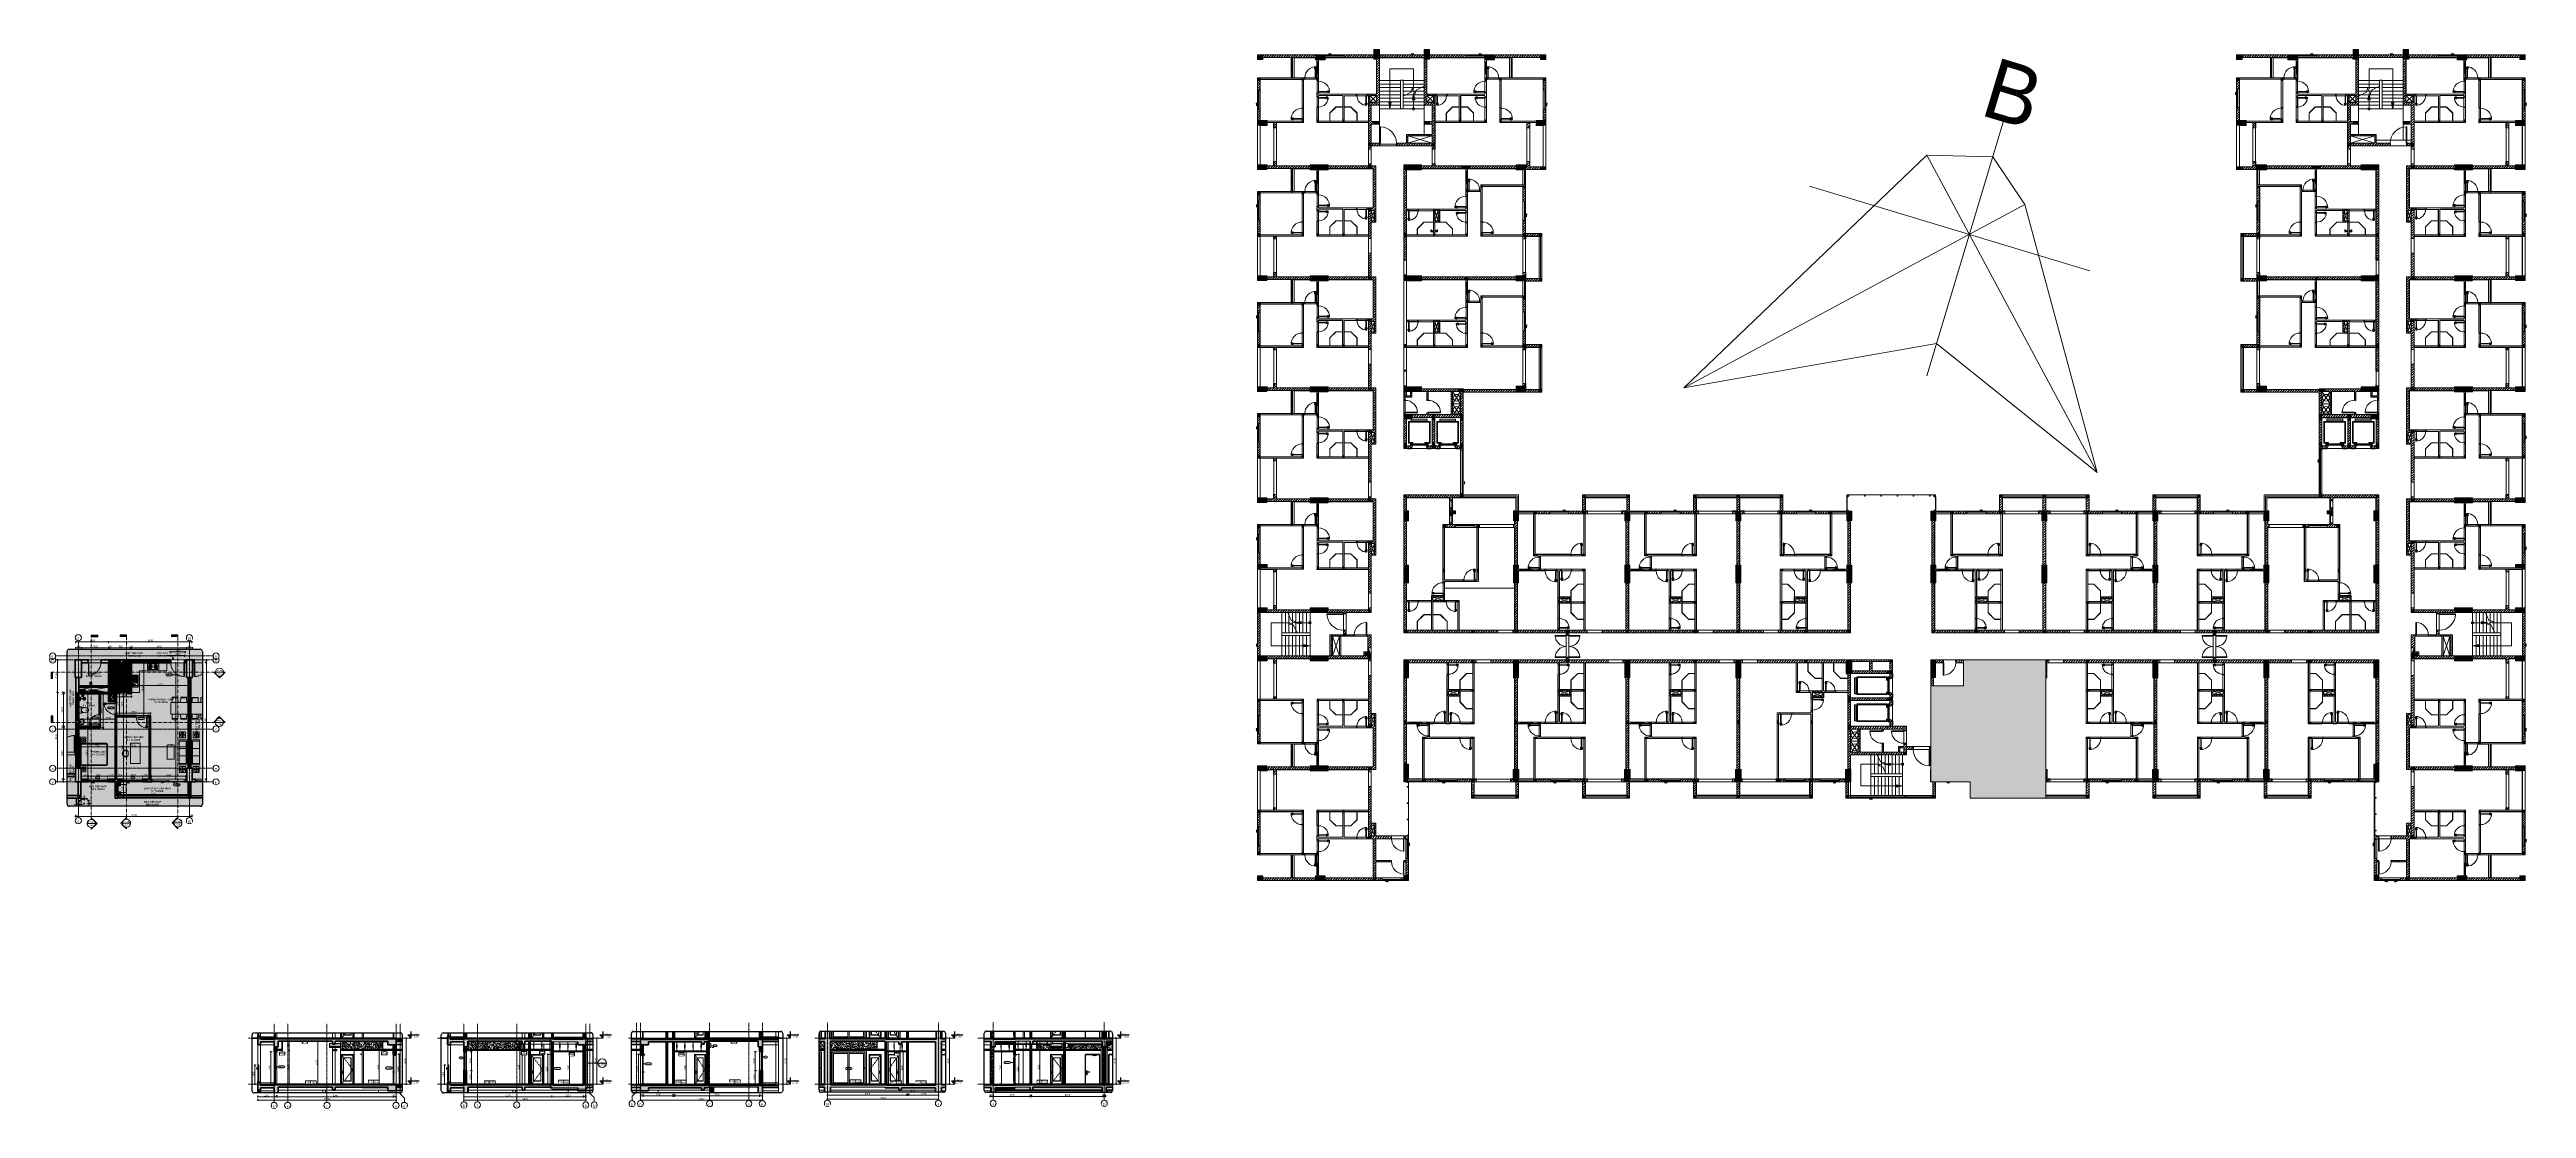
# Model space of a CAD drawing. Header units: millimetres. Extents: x 81424 to 264319, y 405 to 78637.
import ezdxf

# ---------------------------------------------------------------- set-up
doc = ezdxf.new("R2010")
doc.units = ezdxf.units.MM
for name, pattern in [('Centre', [31.75, 6.35, -4.7625, 15.875, -4.7625]), ('Dash', [6, 3, -3]), ('Dash - Tight', [4.5, 3, -1.5]), ('Dash Dot 3_16_', [7.9375, 4.7625, -1.5875, 0, -1.5875]), ('Demolished', [7.14375, 4.7625, -2.38125]), ('Grid Line', [22.225, 12.7, -3.175, 3.175, -3.175]), ('Hidden', [7.14375, 4.7625, -2.38125]), ('IMPORT-CENTER _2_', [40.64, 25.4, -5.08, 5.08, -5.08]), ('IMPORT-CENTER _3_', [10.16, 6.35, -1.27, 1.27, -1.27]), ('IMPORT-Dash _2_', [6, 3, -3])]:
    doc.linetypes.add(name, pattern=pattern)
for name, color, linetype, lineweight in [('0-1', 7, 'Continuous', 5), ('0-2', 130, 'Continuous', 9), ('0-3', 254, 'Continuous', 18), ('0-4', 7, 'Continuous', 18), ('0-5', 90, 'Continuous', 5), ('0-6', 130, 'Continuous', 5), ('A-ANNO-DIMS', 211, 'Continuous', 9), ('A-ANNO-DIMS-50', 211, 'Continuous', 9), ('A-ANNO-SYMB', 150, 'Continuous', 9), ('A-ANNO-SYMB-1', 150, 'Demolished', 9), ('A-CLNG', 13, 'Continuous', 18), ('A-CLNG-1', 250, 'Continuous', 35), ('A-CLNG-2', 7, 'Continuous', 18), ('A-CLNG-FNSH-1', 7, 'Continuous', 18), ('A-CLNG-IDEN', 151, 'Continuous', 9), ('A-CLNG-PATT-1', 7, 'Continuous', 18), ('A-CLNG-PATT-2', 31, 'Continuous', 25), ('A-CLNG-PATT-3', 13, 'Continuous', 18), ('A-CLNG-PATT-4', 9, 'Continuous', 18), ('A-DETL-GENF', 92, 'Continuous', 18), ('A-DETL-GENF-1', 7, 'Continuous', 18), ('A-DETL-GENF-3', 92, 'Dash - Tight', 18), ('A-DETL-GENF-4', 92, 'Hidden', 25), ('A-DETL-GENF-5', 9, 'Continuous', 18), ('A-DETL-GENF-6', 20, 'Continuous', 9), ('A-DETL-GENF-7', 130, 'Continuous', 9), ('A-DETL-GENF-HDLN-1', 7, 'Dash', 18), ('A-DETL-MEDM', 33, 'Continuous', 35), ('A-DETL-THIN', 151, 'Continuous', 18), ('A-DETL-THIN-1', 7, 'Continuous', 18), ('A-DETL-THIN-2', 130, 'Continuous', 9), ('A-DETL-THIN-3', 151, 'Continuous', 9), ('A-DOOR', 31, 'Continuous', 18), ('A-DOOR-1', 7, 'Continuous', 18), ('A-DOOR-2', 130, 'Continuous', 9), ('A-DOOR-3', 50, 'Continuous', 25), ('A-DOOR-4', 31, 'Continuous', 25), ('A-DOOR-FRAM', 31, 'Continuous', 25), ('A-DOOR-FRAM-1', 31, 'Continuous', 18), ('A-DOOR-FRAM-2', 130, 'Continuous', 9), ('A-DOOR-GLAZ', 31, 'Continuous', 25), ('A-DOOR-GLAZ-1', 31, 'Continuous', 18), ('A-DOOR-HDLN', 31, 'Dash', 25), ('A-DOOR-IDEN', 31, 'Continuous', 9), ('A-FLOR', 192, 'Continuous', 18), ('A-FLOR-1', 130, 'Continuous', 9), ('A-FLOR-2', 7, 'Continuous', 18), ('A-FLOR-3', 254, 'Continuous', 18), ('A-FLOR-FNSH-1', 250, 'Continuous', 35), ('A-FLOR-HRAL', 11, 'Continuous', 18), ('A-FLOR-HRAL-1', 11, 'Continuous', 25), ('A-FLOR-HRAL-2', 130, 'Continuous', 9), ('A-FLOR-IDEN', 11, 'Continuous', 9), ('A-FLOR-LEVL', 51, 'Continuous', 9), ('A-FLOR-LEVL-1', 51, 'Continuous', 25), ('A-FLOR-LEVL-2', 51, 'Centre', 9), ('A-FLOR-PATT-1', 253, 'Continuous', 18), ('A-FLOR-PATT-2', 8, 'Continuous', 18), ('A-FLOR-PATT-3', 67, 'Continuous', 18), ('A-GLAZ', 151, 'Continuous', 18), ('A-GLAZ-1', 151, 'Continuous', 25), ('A-GLAZ-2', 130, 'Continuous', 9), ('A-GLAZ-CURT', 130, 'Continuous', 9), ('A-GLAZ-CWMG-1', 130, 'Continuous', 9), ('A-GLAZ-IDEN', 152, 'Continuous', 9), ('A-WALL', 113, 'Continuous', 18), ('A-WALL-1', 130, 'Continuous', 9), ('A-WALL-2', 250, 'Continuous', 35), ('A-WALL-3', 7, 'Continuous', 18), ('A-WALL-4', 113, 'Continuous', 35), ('A-WALL-PATT-1', 9, 'Continuous', 18), ('A-WALL-PATT-2', 111, 'Continuous', 18), ('A-WALL-PATT-3', 254, 'Continuous', 18), ('A-WALL-PATT-4', 130, 'Continuous', 9), ('A_1404_dwg-1', 130, 'Continuous', 9), ('E-FIRE', 130, 'Continuous', 9), ('G-ANNO-SYMB', 111, 'Continuous', 9), ('G-ANNO-SYMB-1', 111, 'Dash Dot 3_16_', 18), ('G-ANNO-TEXT-1', 7, 'Continuous', 9), ('G-ANNO-TEXT-2', 130, 'Continuous', 9), ('G-IMPT', 8, 'Continuous', 18), ('G-IMPT-1', 254, 'Continuous', 18), ('G-IMPT-2', 8, 'IMPORT-CENTER _3_', 18), ('G-IMPT-3', 8, 'IMPORT-CENTER _2_', 18), ('HOA GIO_TIEN GIANG_dwg-1', 7, 'Continuous', 18), ('I-FURN', 30, 'Continuous', 18), ('I-FURN-1', 10, 'Continuous', 18), ('I-FURN-2', 253, 'Continuous', 18), ('I-WALL', 130, 'Continuous', 9), ('I-WALL-1', 130, 'Continuous', 9), ('L-PLNT-1', 253, 'Continuous', 18), ('M-EQPM', 50, 'Continuous', 18), ('M-EQPM-1', 7, 'Continuous', 18), ('M-EQPM-2', 50, 'Continuous', 25), ('M-EQPM-3', 130, 'Continuous', 9), ('M-EQPM-IDEN', 50, 'Continuous', 9), ('P-SANR-FIXT', 6, 'Continuous', 18), ('P-SANR-FIXT-1', 221, 'Continuous', 25), ('P-SANR-FIXT-2', 253, 'Continuous', 18), ('S-BEAM-1', 71, 'Continuous', 5), ('S-BEAM-2', 7, 'Continuous', 18), ('S-BEAM-3', 90, 'Continuous', 50), ('S-COLS', 52, 'Continuous', 18), ('S-COLS-1', 130, 'Continuous', 9), ('S-COLS-2', 130, 'Continuous', 9), ('S-COLS-3', 52, 'Continuous', 35), ('S-COLS-4', 130, 'Continuous', 9), ('S-COLS-5', 7, 'Continuous', 18), ('S-COLS-6', 71, 'Continuous', 5), ('S-COLS-7', 250, 'Continuous', 35), ('S-COLS-8', 9, 'Continuous', 18), ('S-COLS-9', 130, 'IMPORT-Dash _2_', 9), ('S-COLS-HDLN', 52, 'Dash', 18), ('S-COLS-HDLN-1', 130, 'IMPORT-Dash _2_', 9), ('S-GRID', 1, 'Continuous', 9), ('S-GRID-1', 1, 'Grid Line', 9), ('S-GRID-IDEN', 1, 'Continuous', 9), ('S-STRS', 130, 'Continuous', 9), ('S-STRS-ANNO', 130, 'Continuous', 9), ('S-STRS-MBND', 130, 'Continuous', 9), ('TEXT', 130, 'Continuous', 9), ('TEXT-1', 7, 'Continuous', 18)]:
    doc.layers.add(name, color=color, linetype=linetype, lineweight=lineweight)
doc.layers.add('A-DETL-GENF-2', color=7, linetype='Continuous', lineweight=18, transparency=0.2)
doc.styles.add('.VnAvantH', font='', dxfattribs={"height": 4455})
doc.styles.add('Arial', font='arial.ttf', dxfattribs={"height": 100})
doc.styles.add('Arial_1', font='arial.ttf', dxfattribs={"width": 0.9, "height": 75})
doc.styles.add('Arial_2', font='arial.ttf', dxfattribs={"height": 60})
doc.styles.add('Arial_3', font='arial.ttf', dxfattribs={"height": 119.0625})
doc.styles.add('Arial_B', font='arialbd.ttf', dxfattribs={"width": 0.95, "height": 125})
doc.styles.add('Arial_B_1', font='arialbd.ttf', dxfattribs={"width": 0.9, "height": 100})
doc.styles.add('Arial_B_2', font='arialbd.ttf', dxfattribs={"width": 0.85, "height": 105})
doc.styles.add('Arial_B_3', font='arialbd.ttf', dxfattribs={"height": 60})
doc.styles.add('Tahoma', font='tahoma.ttf', dxfattribs={"width": 0.8, "height": 100})
doc.styles.add('Tahoma_1', font='tahoma.ttf', dxfattribs={"width": 0.8, "height": 90})
doc.styles.add('Tahoma_B', font='tahomabd.ttf', dxfattribs={"height": 162.5})
doc.styles.add('Tahoma_B_1', font='tahomabd.ttf', dxfattribs={"width": 0.85, "height": 100})
doc.styles.add('UTM Avo', font='', dxfattribs={"width": 0.9, "height": 125})
doc.styles.get('.VnAvantH').set_extended_font_data('.VnAvantH')
doc.styles.get('UTM Avo').set_extended_font_data('UTM Avo')
doc.dimstyles.new('1_Dim_chi_tiet_2_5', dxfattribs={"dimscale": 304.8, "dimtxt": 124.912619, "dimasz": 0.19685, "dimexe": 0.164042, "dimexo": 0.0625, "dimgap": 0.016404, "dimtad": 1, "dimdec": 0, "dimrnd": 5, "dimzin": 0, "dimdsep": 46, "dimtxsty": 'UTM Avo', "dimblk1": 'OBLIQUE', "dimblk2": 'OBLIQUE', "dimsah": 1, "dimcen": 0.09, "dimdle": 0.164042, "dimazin": 0, "dimtfac": 1, "dimtdec": 4, "dimtix": 1, "dimtmove": 0, "dimatfit": 3, "dimfxl": 0.328084, "dimfxlon": 1, "dimtvp": 1, "dimtolj": 1, "dimtzin": 0, "dimarcsym": 2})
pattern_1 = [(45, (0, 0), (-28.284271, 28.284271), [])]
pattern_2 = [(50, (28326.24, 15375), (364.368, -31.878), [38.1, -419.1]), (355, (28326.24, 15375), (-70.486, 382.113), [30.48, -335.28]), (100.451, (28356.6, 15372.34), (293.885, 350.233), [32.38, -356.18]), (46.184, (28326.24, 15476.6), (542.158, -84.086), [57.15, -628.65]), (96.636, (28371.4, 15469.6), (474.805, 494.855), [48.57, -534.27]), (351.184, (28326.24, 15476.6), (474.81, 494.85), [45.72, -502.92]), (21, (28377.04, 15451.2), (303.2285, -204.5305), [38.1, -419.1]), (326, (28377.04, 15451.2), (123.604, 368.376), [30.48, -335.28]), (71.451, (28402.3, 15434.16), (426.834, 163.843), [32.38, -356.18]), (37.5, (28326.24, 15375), (6.1766, 169.1102), [3.353, -327.863, 3.353, -337.007, -336.55]), (37.5, (28326.24, 15375), (6.1766, 169.1102), [-671.576, 3.353, -333.197]), (7.5, (28326.24, 15375), (133.6389, 200.3615), [3.353, -190.703, 3.353, -320.243, -128.27]), (7.5, (28326.24, 15375), (133.6389, 200.3615), [-517.652, 3.353, -124.917]), (327.5, (28212.96, 15375), (271.1818, -11.4584), [3.353, -123.647, 3.353, -392.887, -525.78]), (327.5, (28212.96, 15375), (271.1818, -11.4584), [-523.24, 3.353, -522.427]), (317.5, (28162.16, 15375), (296.2585, 50.853), [3.353, -161.747, 3.353, -259.791, -373.38]), (317.5, (28162.16, 15375), (296.2585, 50.853), [-428.244, 3.353, -370.027]), (45, (28326.24, 15375), (-125.7236, 125.7236), []), (45, (28326.24, 15565.5), (-125.7236, 125.7236), [])]
pattern_3 = [(0, (28326.24, 15375), (406.4, 101.6), [16.764, -288.036, 16.764, -288.036, -1625.6]), (0, (28326.24, 15375), (406.4, 101.6), [-609.6, 16.764, -592.836, 16.764, -288.036, -711.2]), (0, (28326.24, 15375), (406.4, 101.6), [-1524, 16.764, -186.436, 16.764, -491.236]), (120, (28478.64, 15425.8), (-291.1882, 301.1527), [16.764, -288.036, 16.764, -288.036, -1625.6]), (120, (28478.64, 15425.8), (-291.1882, 301.1527), [-609.6, 16.764, -592.836, 16.764, -288.036, -711.2]), (120, (28478.64, 15425.8), (-291.1882, 301.1527), [-1524, 16.764, -186.436, 16.764, -491.236]), (240, (28529.44, 15629), (-115.2118, -402.7527), [16.764, -288.036, 16.764, -288.036, -1625.6]), (240, (28529.44, 15629), (-115.2118, -402.7527), [-609.6, 16.764, -592.836, 16.764, -288.036, -711.2]), (240, (28529.44, 15629), (-115.2118, -402.7527), [-1524, 16.764, -186.436, 16.764, -491.236])]
pattern_4 = [(0, (28326.24, 15375), (203.2, 50.8), [16.764, -135.636, 16.764, -135.636, -812.8]), (0, (28326.24, 15375), (203.2, 50.8), [-304.8, 16.764, -288.036, 16.764, -135.636, -355.6]), (0, (28326.24, 15375), (203.2, 50.8), [-762, 16.764, -84.836, 16.764, -237.236]), (120, (28402.44, 15400.4), (-145.59409, 150.57636), [16.764, -135.636, 16.764, -135.636, -812.8]), (120, (28402.44, 15400.4), (-145.59409, 150.57636), [-304.8, 16.764, -288.036, 16.764, -135.636, -355.6]), (120, (28402.44, 15400.4), (-145.59409, 150.57636), [-762, 16.764, -84.836, 16.764, -237.236]), (240, (28427.84, 15502), (-57.60591, -201.37636), [16.764, -135.636, 16.764, -135.636, -812.8]), (240, (28427.84, 15502), (-57.60591, -201.37636), [-304.8, 16.764, -288.036, 16.764, -135.636, -355.6]), (240, (28427.84, 15502), (-57.60591, -201.37636), [-762, 16.764, -84.836, 16.764, -237.236])]
pattern_5 = [(45, (101798.383, 15375), (-28.28427, 28.28427), [])]
pattern_6 = [(45, (101798.38, 15375), (-53.033, 53.033), []), (135, (101798.38, 15375), (-53.033, -53.033), [])]
pattern_7 = [(45, (28326.24, 15375), (-28.28427, 28.28427), [])]
pattern_8 = [(45, (115812.595, 15375), (-28.28427, 28.28427), [])]
pattern_9 = [(45, (115812.595, 15375), (-53.033, 53.033), []), (135, (115812.595, 15375), (-53.033, -53.033), [])]
pattern_10 = [(50, (115812.6, 15375), (364.368, -31.878), [38.1, -419.1]), (355, (115812.6, 15375), (-70.486, 382.113), [30.48, -335.28]), (100.451, (115842.96, 15372.34), (293.885, 350.233), [32.38, -356.18]), (46.184, (115812.6, 15476.6), (542.158, -84.086), [57.15, -628.65]), (96.636, (115857.8, 15469.6), (474.805, 494.855), [48.57, -534.27]), (351.184, (115812.6, 15476.6), (474.81, 494.85), [45.72, -502.92]), (21, (115863.4, 15451.2), (303.2285, -204.5305), [38.1, -419.1]), (326, (115863.4, 15451.2), (123.604, 368.376), [30.48, -335.28]), (71.451, (115888.66, 15434.16), (426.834, 163.843), [32.38, -356.18]), (37.5, (115812.6, 15375), (6.1766, 169.1102), [3.353, -327.863, 3.353, -337.007, -336.55]), (37.5, (115812.6, 15375), (6.1766, 169.1102), [-671.576, 3.353, -333.197]), (7.5, (115812.6, 15375), (133.6389, 200.3615), [3.353, -190.703, 3.353, -320.243, -128.27]), (7.5, (115812.6, 15375), (133.6389, 200.3615), [-517.652, 3.353, -124.917]), (327.5, (115699.31, 15375), (271.1818, -11.4584), [3.353, -123.647, 3.353, -392.887, -525.78]), (327.5, (115699.31, 15375), (271.1818, -11.4584), [-523.24, 3.353, -522.427]), (317.5, (115648.5, 15375), (296.2585, 50.853), [3.353, -161.747, 3.353, -259.791, -373.38]), (317.5, (115648.5, 15375), (296.2585, 50.853), [-428.244, 3.353, -370.027]), (45, (115812.6, 15375), (-125.7236, 125.7236), []), (45, (115812.6, 15565.5), (-125.7236, 125.7236), [])]
pattern_11 = [(50, (-28703.14, 15375), (364.368, -31.878), [38.1, -419.1]), (355, (-28703.14, 15375), (-70.486, 382.113), [30.48, -335.28]), (100.451, (-28672.78, 15372.34), (293.885, 350.233), [32.38, -356.18]), (46.184, (-28703.14, 15476.6), (542.158, -84.086), [57.15, -628.65]), (96.636, (-28657.96, 15469.6), (474.805, 494.855), [48.57, -534.27]), (351.184, (-28703.14, 15476.6), (474.81, 494.85), [45.72, -502.92]), (21, (-28652.34, 15451.2), (303.2285, -204.5305), [38.1, -419.1]), (326, (-28652.34, 15451.2), (123.604, 368.376), [30.48, -335.28]), (71.451, (-28627.07, 15434.16), (426.834, 163.843), [32.38, -356.18]), (37.5, (-28703.14, 15375), (6.1766, 169.1102), [3.353, -327.863, 3.353, -337.007, -336.55]), (37.5, (-28703.14, 15375), (6.1766, 169.1102), [-671.576, 3.353, -333.197]), (7.5, (-28703.14, 15375), (133.6389, 200.3615), [3.353, -190.703, 3.353, -320.243, -128.27]), (7.5, (-28703.14, 15375), (133.6389, 200.3615), [-517.652, 3.353, -124.917]), (327.5, (-28816.43, 15375), (271.1818, -11.4584), [3.353, -123.647, 3.353, -392.887, -525.78]), (327.5, (-28816.43, 15375), (271.1818, -11.4584), [-523.24, 3.353, -522.427]), (317.5, (-28867.23, 15375), (296.2585, 50.853), [3.353, -161.747, 3.353, -259.791, -373.38]), (317.5, (-28867.23, 15375), (296.2585, 50.853), [-428.244, 3.353, -370.027]), (45, (-28703.14, 15375), (-125.7236, 125.7236), []), (45, (-28703.14, 15565.5), (-125.7236, 125.7236), [])]
pattern_12 = [(45, (-28703.143, 15375), (-28.28427, 28.28427), [])]
pattern_13 = [(0, (-28703.143, 15375), (203.2, 50.8), [16.764, -135.636, 16.764, -135.636, -812.8]), (0, (-28703.143, 15375), (203.2, 50.8), [-304.8, 16.764, -288.036, 16.764, -135.636, -355.6]), (0, (-28703.143, 15375), (203.2, 50.8), [-762, 16.764, -84.836, 16.764, -237.236]), (120, (-28626.943, 15400.4), (-145.59409, 150.57636), [16.764, -135.636, 16.764, -135.636, -812.8]), (120, (-28626.943, 15400.4), (-145.59409, 150.57636), [-304.8, 16.764, -288.036, 16.764, -135.636, -355.6]), (120, (-28626.943, 15400.4), (-145.59409, 150.57636), [-762, 16.764, -84.836, 16.764, -237.236]), (240, (-28601.543, 15502), (-57.60591, -201.37636), [16.764, -135.636, 16.764, -135.636, -812.8]), (240, (-28601.543, 15502), (-57.60591, -201.37636), [-304.8, 16.764, -288.036, 16.764, -135.636, -355.6]), (240, (-28601.543, 15502), (-57.60591, -201.37636), [-762, 16.764, -84.836, 16.764, -237.236])]
pattern_14 = [(45, (129892.642, 15375), (-28.28427, 28.28427), [])]
pattern_15 = [(45, (129892.64, 15375), (-53.033, 53.033), []), (135, (129892.64, 15375), (-53.033, -53.033), [])]
pattern_16 = [(45, (-88637.045, 15375), (-28.28427, 28.28427), [])]
pattern_17 = [(0, (-88637.04, 15375), (406.4, 101.6), [16.764, -288.036, 16.764, -288.036, -1625.6]), (0, (-88637.04, 15375), (406.4, 101.6), [-609.6, 16.764, -592.836, 16.764, -288.036, -711.2]), (0, (-88637.04, 15375), (406.4, 101.6), [-1524, 16.764, -186.436, 16.764, -491.236]), (120, (-88484.65, 15425.8), (-291.1882, 301.1527), [16.764, -288.036, 16.764, -288.036, -1625.6]), (120, (-88484.65, 15425.8), (-291.1882, 301.1527), [-609.6, 16.764, -592.836, 16.764, -288.036, -711.2]), (120, (-88484.65, 15425.8), (-291.1882, 301.1527), [-1524, 16.764, -186.436, 16.764, -491.236]), (240, (-88433.85, 15629), (-115.2118, -402.7527), [16.764, -288.036, 16.764, -288.036, -1625.6]), (240, (-88433.85, 15629), (-115.2118, -402.7527), [-609.6, 16.764, -592.836, 16.764, -288.036, -711.2]), (240, (-88433.85, 15629), (-115.2118, -402.7527), [-1524, 16.764, -186.436, 16.764, -491.236])]
pattern_18 = [(0, (-88637.045, 15375), (203.2, 50.8), [16.764, -135.636, 16.764, -135.636, -812.8]), (0, (-88637.045, 15375), (203.2, 50.8), [-304.8, 16.764, -288.036, 16.764, -135.636, -355.6]), (0, (-88637.045, 15375), (203.2, 50.8), [-762, 16.764, -84.836, 16.764, -237.236]), (120, (-88560.845, 15400.4), (-145.5941, 150.57636), [16.764, -135.636, 16.764, -135.636, -812.8]), (120, (-88560.845, 15400.4), (-145.5941, 150.57636), [-304.8, 16.764, -288.036, 16.764, -135.636, -355.6]), (120, (-88560.845, 15400.4), (-145.5941, 150.57636), [-762, 16.764, -84.836, 16.764, -237.236]), (240, (-88535.445, 15502), (-57.6059, -201.37636), [16.764, -135.636, 16.764, -135.636, -812.8]), (240, (-88535.445, 15502), (-57.6059, -201.37636), [-304.8, 16.764, -288.036, 16.764, -135.636, -355.6]), (240, (-88535.445, 15502), (-57.6059, -201.37636), [-762, 16.764, -84.836, 16.764, -237.236])]
pattern_19 = [(45, (141976.974, 15375), (-28.28427, 28.28427), [])]
pattern_20 = [(45, (141976.97, 15375), (-53.033, 53.033), []), (135, (141976.97, 15375), (-53.033, -53.033), [])]
pattern_21 = [(50, (86579.2, 15375), (364.368, -31.878), [38.1, -419.1]), (355, (86579.2, 15375), (-70.486, 382.113), [30.48, -335.28]), (100.451, (86609.55, 15372.34), (293.885, 350.233), [32.38, -356.18]), (46.184, (86579.2, 15476.6), (542.158, -84.086), [57.15, -628.65]), (96.636, (86624.37, 15469.6), (474.805, 494.855), [48.57, -534.27]), (351.184, (86579.2, 15476.6), (474.81, 494.85), [45.72, -502.92]), (21, (86630, 15451.2), (303.2285, -204.5305), [38.1, -419.1]), (326, (86630, 15451.2), (123.604, 368.376), [30.48, -335.28]), (71.451, (86655.26, 15434.16), (426.834, 163.843), [32.38, -356.18]), (37.5, (86579.19, 15375), (6.1766, 169.1102), [3.353, -327.863, 3.353, -337.007, -336.55]), (37.5, (86579.19, 15375), (6.1766, 169.1102), [-671.576, 3.353, -333.197]), (7.5, (86579.19, 15375), (133.639, 200.3615), [3.353, -190.703, 3.353, -320.243, -128.27]), (7.5, (86579.19, 15375), (133.639, 200.3615), [-517.652, 3.353, -124.917]), (327.5, (86465.9, 15375), (271.1818, -11.4584), [3.353, -123.647, 3.353, -392.887, -525.78]), (327.5, (86465.9, 15375), (271.1818, -11.4584), [-523.24, 3.353, -522.427]), (317.5, (86415.1, 15375), (296.2585, 50.853), [3.353, -161.747, 3.353, -259.791, -373.38]), (317.5, (86415.1, 15375), (296.2585, 50.853), [-428.244, 3.353, -370.027]), (45, (86579.19, 15375), (-125.7236, 125.7236), []), (45, (86579.19, 15565.5), (-125.7236, 125.7236), [])]
pattern_22 = [(45, (86579.19, 15375), (-28.28427, 28.28427), [])]
pattern_23 = [(0, (86579.19, 15375), (203.2, 50.8), [16.764, -135.636, 16.764, -135.636, -812.8]), (0, (86579.19, 15375), (203.2, 50.8), [-304.8, 16.764, -288.036, 16.764, -135.636, -355.6]), (0, (86579.19, 15375), (203.2, 50.8), [-762, 16.764, -84.836, 16.764, -237.236]), (120, (86655.39, 15400.4), (-145.59409, 150.57636), [16.764, -135.636, 16.764, -135.636, -812.8]), (120, (86655.39, 15400.4), (-145.59409, 150.57636), [-304.8, 16.764, -288.036, 16.764, -135.636, -355.6]), (120, (86655.39, 15400.4), (-145.59409, 150.57636), [-762, 16.764, -84.836, 16.764, -237.236]), (240, (86680.79, 15502), (-57.60591, -201.37636), [16.764, -135.636, 16.764, -135.636, -812.8]), (240, (86680.79, 15502), (-57.60591, -201.37636), [-304.8, 16.764, -288.036, 16.764, -135.636, -355.6]), (240, (86680.79, 15502), (-57.60591, -201.37636), [-762, 16.764, -84.836, 16.764, -237.236])]
pattern_24 = [(0, (86579.19, 15375), (406.4, 101.6), [16.764, -288.036, 16.764, -288.036, -1625.6]), (0, (86579.19, 15375), (406.4, 101.6), [-609.6, 16.764, -592.836, 16.764, -288.036, -711.2]), (0, (86579.19, 15375), (406.4, 101.6), [-1524, 16.764, -186.436, 16.764, -491.236]), (120, (86731.59, 15425.8), (-291.1882, 301.1527), [16.764, -288.036, 16.764, -288.036, -1625.6]), (120, (86731.59, 15425.8), (-291.1882, 301.1527), [-609.6, 16.764, -592.836, 16.764, -288.036, -711.2]), (120, (86731.59, 15425.8), (-291.1882, 301.1527), [-1524, 16.764, -186.436, 16.764, -491.236]), (240, (86782.39, 15629), (-115.2118, -402.7527), [16.764, -288.036, 16.764, -288.036, -1625.6]), (240, (86782.39, 15629), (-115.2118, -402.7527), [-609.6, 16.764, -592.836, 16.764, -288.036, -711.2]), (240, (86782.39, 15629), (-115.2118, -402.7527), [-1524, 16.764, -186.436, 16.764, -491.236])]
pattern_25 = [(45, (154127.92, 15375), (-53.033, 53.033), []), (135, (154127.92, 15375), (-53.033, -53.033), [])]
pattern_26 = [(50, (154127.92, 15375), (364.368, -31.878), [38.1, -419.1]), (355, (154127.92, 15375), (-70.486, 382.113), [30.48, -335.28]), (100.451, (154158.3, 15372.34), (293.885, 350.233), [32.38, -356.18]), (46.184, (154127.9, 15476.6), (542.158, -84.086), [57.15, -628.65]), (96.636, (154173.1, 15469.6), (474.805, 494.855), [48.57, -534.27]), (351.184, (154127.9, 15476.6), (474.81, 494.85), [45.72, -502.92]), (21, (154178.72, 15451.2), (303.2285, -204.5305), [38.1, -419.1]), (326, (154178.72, 15451.2), (123.604, 368.376), [30.48, -335.28]), (71.451, (154204, 15434.16), (426.834, 163.843), [32.38, -356.18]), (37.5, (154127.92, 15375), (6.1766, 169.1102), [3.353, -327.863, 3.353, -337.007, -336.55]), (37.5, (154127.92, 15375), (6.1766, 169.1102), [-671.576, 3.353, -333.197]), (7.5, (154127.92, 15375), (133.6389, 200.3615), [3.353, -190.703, 3.353, -320.243, -128.27]), (7.5, (154127.92, 15375), (133.6389, 200.3615), [-517.652, 3.353, -124.917]), (327.5, (154014.64, 15375), (271.1818, -11.4584), [3.353, -123.647, 3.353, -392.887, -525.78]), (327.5, (154014.64, 15375), (271.1818, -11.4584), [-523.24, 3.353, -522.427]), (317.5, (153963.84, 15375), (296.2585, 50.853), [3.353, -161.747, 3.353, -259.791, -373.38]), (317.5, (153963.84, 15375), (296.2585, 50.853), [-428.244, 3.353, -370.027]), (45, (154127.92, 15375), (-125.7236, 125.7236), []), (45, (154127.92, 15565.5), (-125.7236, 125.7236), [])]
pattern_27 = [(45, (0, 0), (-90.50967, 90.50967), [])]

# ---------------------------------------------------------------- blocks, each defined once
blk = doc.blocks.new('NCV_TKTC_KET CAU_rvt-1-TKCS_CĂN HỘ LOẠI 4 - MẶT BẰNG')
at = {"layer": 'A-FLOR'}
for p, q in [((83503, 23537), (83503, 24537)), ((86478, 23337), (91653, 23337)), ((91853, 23337), (92708, 23337))]:
    blk.add_line(p, q, dxfattribs=at)
at = {"layer": 'S-COLS'}
for p, q in [((91853, 32237), (91978, 32237)), ((83353, 24537), (83528, 24537)), ((91853, 24537), (91928, 24537))]:
    blk.add_line(p, q, dxfattribs=at)
blk = doc.blocks.new('RES_BAN AN 1 - RES_BAN AN 1-851490-TKCS_CĂN HỘ LOẠI 4 - MẶT BẰNG')
at = {"layer": 'I-FURN-1'}
for p, q in [((-762, -114), (-810, -115)), ((-810, -115), (-810, -537)), ((-810, -537), (-762, -539)), ((-810, -745), (-762, -744)), ((-810, -857), (-810, -745)), ((-762, -114), (-425, -102)), ((-762, -539), (-762, -114)), ((-762, -539), (-762, -114)), ((-425, -550), (-762, -539)), ((-762, -744), (-425, -733)), ((-762, -857), (-762, -744)), ((-762, -744), (-762, -857)), ((-425, -2), (-425, -857)), ((-425, -102), (-425, -550)), ((-425, -733), (-425, -857)), ((425, -857), (425, -2)), ((425, -102), (425, -550)), ((762, -114), (425, -102)), ((425, -550), (762, -539)), ((425, -733), (425, -857)), ((762, -744), (425, -733)), ((762, -539), (762, -114)), ((762, -114), (762, -539)), ((810, -115), (762, -114)), ((762, -539), (810, -537)), ((762, -744), (810, -745)), ((762, -857), (762, -744)), ((762, -857), (762, -744)), ((810, -537), (810, -115)), ((810, -745), (810, -857))]:
    blk.add_line(p, q, dxfattribs=at)
blk = doc.blocks.new('LOBBY_SOFA_1 - LOBBY_SOFA_1-852725-TKCS_CĂN HỘ LOẠI 4 - MẶT BẰNG')
at = {"layer": 'I-FURN'}
for p, q in [((-2688, 634), (-3128, 634)), ((-3128, 634), (-3128, 194)), ((-3128, 194), (-2688, 194)), ((-2937, 423), (-3069, 423)), ((-2981, 423), (-2915, 489)), ((-2915, 357), (-2981, 423)), ((-2915, 445), (-2915, 577)), ((-2915, 489), (-2849, 423)), ((-2849, 423), (-2915, 357)), ((-2915, 269), (-2915, 401)), ((-2893, 423), (-2761, 423)), ((-2688, 194), (-2688, 634)), ((-2556, 660), (-708, 660)), ((-2556, 5), (-2556, 660)), ((-2457, 66), (-2457, 660)), ((-807, 143), (-2457, 143)), ((-807, 66), (-2457, 66)), ((-1907, 143), (-1907, 660)), ((-1357, 143), (-1357, 660)), ((-807, 660), (-807, 66)), ((-708, 660), (-708, 5)), ((-576, 634), (-136, 634)), ((-576, 194), (-576, 634)), ((-136, 194), (-576, 194)), ((-371, 423), (-503, 423)), ((-349, 489), (-415, 423)), ((-415, 423), (-349, 357)), ((-349, 445), (-349, 577)), ((-283, 423), (-349, 489)), ((-349, 357), (-283, 423)), ((-349, 269), (-349, 401)), ((-327, 423), (-195, 423)), ((-136, 634), (-136, 194))]:
    blk.add_line(p, q, dxfattribs=at)
for centre, radius in [((-2915, 423), 154), ((-2915, 423), 22), ((-349, 423), 154), ((-349, 423), 22)]:
    blk.add_circle(centre, radius, dxfattribs=at)
at = {"layer": 'I-FURN-1'}
for p, q in [((-3128, 634), (-2688, 634)), ((-3128, 194), (-3128, 634)), ((-2688, 194), (-3128, 194)), ((-2688, 634), (-2688, 194)), ((-2556, 660), (-708, 660)), ((-2556, 5), (-2556, 660)), ((-708, 660), (-708, 5)), ((-576, 634), (-136, 634)), ((-576, 194), (-576, 634)), ((-136, 194), (-576, 194)), ((-136, 634), (-136, 194))]:
    blk.add_line(p, q, dxfattribs=at)
blk = doc.blocks.new('GIUONG NGU-2TAB-1600x2000 - GIUONG NGU-2TAB-1600x2000-842839-TKCS_CĂN HỘ LOẠI 4 - MẶT BẰNG')
at = {"layer": 'I-FURN-2'}
for p, q in [((458, 0), (264, 0)), ((458, -50), (458, 0)), ((2108, 0), (458, 0)), ((458, 0), (458, -50)), ((458, 0), (2108, 0)), ((2108, -50), (2108, 0)), ((8, -95), (8, -450)), ((8, -95), (8, -450)), ((8, -450), (458, -450)), ((8, -450), (458, -450)), ((120, -250), (347, -250)), ((233, -95), (233, -413)), ((458, -50), (264, -50)), ((264, -50), (458, -50)), ((458, -50), (264, -50)), ((458, -450), (458, -50)), ((2108, -50), (458, -50)), ((458, -50), (458, -1939)), ((458, -50), (2108, -50)), ((458, -1939), (458, -50)), ((458, -450), (458, -50)), ((458, -50), (2108, -50)), ((508, -100), (2058, -100)), ((508, -1939), (508, -100)), ((2058, -100), (2058, -1939)), ((2558, 0), (2108, 0)), ((2108, 0), (2108, -50)), ((2558, -50), (2108, -50)), ((2108, -50), (2108, -450)), ((2108, -1939), (2108, -50)), ((2108, -50), (2558, -50)), ((2108, -50), (2558, -50)), ((2108, -450), (2108, -50)), ((2108, -50), (2108, -1939)), ((2108, -450), (2558, -450)), ((2558, -450), (2108, -450)), ((2446, -250), (2220, -250)), ((2333, -87), (2333, -413)), ((2558, -50), (2558, 0)), ((2558, -450), (2558, -50)), ((2558, -50), (2558, -450)), ((1997, -2000), (570, -2000)), ((570, -2050), (1997, -2050)), ((1997, -2050), (570, -2050))]:
    blk.add_line(p, q, dxfattribs=at)
for centre in [(233, -250), (2333, -250)]:
    blk.add_circle(centre, 151, dxfattribs=at)
for centre, radius, start, end in [((570, -1939), 111, 180, 270), ((570, -1939), 111, 180, 270), ((570, -1939), 61.1, 180, 270), ((1997, -1939), 111, 270, 360), ((1997, -1939), 61.1, 270, 0), ((1997, -1939), 111, 270, 0)]:
    blk.add_arc(centre, radius, start, end, dxfattribs=at)
blk = doc.blocks.new('RES_BAN AN 1 - RES_BAN AN 1-842837-TKCS_CĂN HỘ LOẠI 4 - MẶT BẰNG')
at = {"layer": 'I-FURN-2'}
for p, q in [((-762, 1169), (-810, 1167)), ((-810, 1167), (-810, 745)), ((-810, 745), (-762, 744)), ((-810, 537), (-762, 539)), ((-810, 115), (-810, 537)), ((-762, 114), (-810, 115)), ((-425, 1180), (-762, 1169)), ((-762, 1169), (-762, 744)), ((-762, 744), (-762, 1169)), ((-762, 744), (-425, 733)), ((-425, 550), (-762, 539)), ((-762, 539), (-762, 114)), ((-762, 539), (-762, 114)), ((-762, 114), (-425, 102)), ((-425, 1275), (425, 1275)), ((-425, 0), (-425, 1275)), ((-425, 733), (-425, 1180)), ((-425, 102), (-425, 550)), ((425, 1275), (425, 0)), ((425, 1180), (762, 1169)), ((425, 733), (425, 1180)), ((762, 744), (425, 733)), ((425, 550), (762, 539)), ((425, 102), (425, 550)), ((762, 114), (425, 102)), ((762, 1169), (762, 744)), ((762, 1169), (762, 744)), ((810, 1167), (762, 1169)), ((762, 744), (810, 745)), ((762, 539), (762, 114)), ((762, 539), (810, 537)), ((762, 114), (762, 539)), ((810, 115), (762, 114)), ((810, 745), (810, 1167)), ((810, 537), (810, 115))]:
    blk.add_line(p, q, dxfattribs=at)
blk = doc.blocks.new('LOBBY_SOFA_1 - LOBBY_SOFA_1-842835-TKCS_CĂN HỘ LOẠI 4 - MẶT BẰNG')
at = {"layer": 'I-FURN'}
for p, q in [((-2556, 0), (-2556, -660)), ((-708, -660), (-708, 0)), ((-3128, -194), (-2688, -194)), ((-3128, -634), (-3128, -194)), ((-2688, -634), (-3128, -634)), ((-2937, -423), (-3069, -423)), ((-2915, -357), (-2981, -423)), ((-2981, -423), (-2915, -489)), ((-2915, -269), (-2915, -401)), ((-2849, -423), (-2915, -357)), ((-2915, -489), (-2849, -423)), ((-2915, -445), (-2915, -577)), ((-2893, -423), (-2761, -423)), ((-2688, -194), (-2688, -634)), ((-2556, -660), (-708, -660)), ((-2457, -66), (-2457, -660)), ((-807, -66), (-2457, -66)), ((-807, -143), (-2457, -143)), ((-2172, -1065), (-2172, -1505)), ((-1160, -1021), (-2128, -1021)), ((-2128, -1549), (-1160, -1549)), ((-1907, -143), (-1907, -660)), ((-1357, -143), (-1357, -660)), ((-1116, -1505), (-1116, -1065)), ((-807, -660), (-807, -66)), ((-576, -194), (-576, -634)), ((-136, -194), (-576, -194)), ((-576, -634), (-136, -634)), ((-371, -423), (-503, -423)), ((-415, -423), (-349, -357)), ((-349, -489), (-415, -423)), ((-349, -269), (-349, -401)), ((-349, -357), (-283, -423)), ((-283, -423), (-349, -489)), ((-349, -445), (-349, -577)), ((-327, -423), (-195, -423)), ((-136, -634), (-136, -194))]:
    blk.add_line(p, q, dxfattribs=at)
for centre, radius in [((-2915, -423), 154), ((-2915, -423), 22), ((-349, -423), 154), ((-349, -423), 22)]:
    blk.add_circle(centre, radius, dxfattribs=at)
for centre, start, end in [((-2128, -1065), 90, 180), ((-2128, -1505), 180, 270), ((-1160, -1065), 0, 90), ((-1160, -1505), 270, 0)]:
    blk.add_arc(centre, 44, start, end, dxfattribs=at)
at = {"layer": 'I-FURN-2'}
for p, q in [((-2556, 0), (-2556, -660)), ((-708, -660), (-708, 0)), ((-2688, -194), (-3128, -194)), ((-3128, -194), (-3128, -634)), ((-3128, -634), (-2688, -634)), ((-2688, -634), (-2688, -194)), ((-2556, -660), (-708, -660)), ((-2172, -1065), (-2172, -1505)), ((-1160, -1021), (-2128, -1021)), ((-2128, -1549), (-1160, -1549)), ((-1116, -1505), (-1116, -1065)), ((-136, -194), (-576, -194)), ((-576, -194), (-576, -634)), ((-576, -634), (-136, -634)), ((-136, -634), (-136, -194))]:
    blk.add_line(p, q, dxfattribs=at)
for centre, start, end in [((-2128, -1065), 90, 180), ((-2128, -1505), 180, 270), ((-1160, -1065), 0, 90), ((-1160, -1505), 270, 0)]:
    blk.add_arc(centre, 44, start, end, dxfattribs=at)
blk = doc.blocks.new('BAN LV A - BAN LV A_dwg_ban hoc2-348006-TKCS_CĂN HỘ LOẠI 4 - MẶT BẰNG')
at = {"layer": 'I-FURN'}
for p, q in [((-243, 354), (-243, 162)), ((-194, 389), (-194, 113)), ((146, 437), (-146, 437)), ((-121, 65), (121, 65)), ((194, 113), (194, 389)), ((194, 351), (194, 151)), ((244, 162), (244, 354))]:
    blk.add_line(p, q, dxfattribs=at)
at = {"layer": 'I-FURN', "flags": 128}
blk.add_lwpolyline([(-738, 611), (-738, 1331), (-155, 1331), (762, 1331), (762, 611)], close=True, dxfattribs=at)
at = {"layer": 'I-FURN'}
for centre, radius, start, end in [((-219, 155), 25.3, 163.7398, 16.2602), ((-219, 347), 25.3, 343.7398, 163.7398), ((-180, 75), 17.8, 57.97259, 216.69006), ((-146, 389), 48.6, 90, 180), ((-146, 113), 48.6, 180, 207.58444), ((0, 324), 324, 233.1301, 306.8699), ((0, 359), 318, 237.57575, 302.42425), ((146, 389), 48.6, 360, 90), ((180, 75), 17.8, 323.30994, 122.02741), ((146, 113), 48.6, 332.41556, 0), ((219, 347), 25.3, 16.2602, 170.70537), ((219, 155), 25.3, 189.29463, 16.2602)]:
    blk.add_arc(centre, radius, start, end, dxfattribs=at)
blk = doc.blocks.new('BAN LV A - BAN LV A_dwg-348005-TKCS_CĂN HỘ LOẠI 4 - MẶT BẰNG')
at = {"extrusion": (0, 0, -1), "zscale": -1, "rotation": 180}
blk.add_blockref('BAN LV A - BAN LV A_dwg_ban hoc2-348006-TKCS_CĂN HỘ LOẠI 4 - MẶT BẰNG', (-729, 1384), dxfattribs=at)
blk = doc.blocks.new('BAN LV A - BAN LV A-348231-TKCS_CĂN HỘ LOẠI 4 - MẶT BẰNG')
at = {"layer": 'I-FURN-2'}
for p, q in [((1491, 773), (-9, 773)), ((-9, 773), (-9, 53)), ((-9, 53), (1491, 53)), ((486, 1222), (486, 1029)), ((535, 1270), (535, 1236)), ((535, 1029), (535, 995)), ((583, 946), (875, 946)), ((923, 1233), (923, 1270)), ((923, 995), (923, 1032)), ((973, 1029), (973, 1222)), ((1491, 53), (1491, 773))]:
    blk.add_line(p, q, dxfattribs=at)
for centre, radius, start, end in [((510, 1229), 25.3, 16.2602, 196.2602), ((510, 1036), 25.3, 196.2602, 343.7398), ((549, 1308), 17.8, 143.30994, 240.59603), ((729, 1060), 324, 53.1301, 126.8699), ((583, 1270), 48.6, 152.41556, 180), ((583, 995), 48.6, 180, 270), ((875, 995), 48.6, 270, 360), ((909, 1308), 17.8, 299.40397, 36.69006), ((875, 1270), 48.6, 360, 27.58444), ((948, 1229), 25.3, 343.7398, 170.70537), ((948, 1036), 25.3, 189.29463, 343.7398)]:
    blk.add_arc(centre, radius, start, end, dxfattribs=at)
blk.add_blockref('BAN LV A - BAN LV A_dwg-348005-TKCS_CĂN HỘ LOẠI 4 - MẶT BẰNG', (0, 0))
blk = doc.blocks.new('MAY GIAT - MAY GIAT_dwg-348053-TKCS_CĂN HỘ LOẠI 4 - MẶT BẰNG')
at = {"layer": 'G-IMPT-1', "flags": 128}
blk.add_lwpolyline([(5, 597), (5, 2), (605, 2), (605, 597)], close=True, dxfattribs=at)
blk = doc.blocks.new('MAY GIAT - MAY GIAT-348233-TKCS_CĂN HỘ LOẠI 4 - MẶT BẰNG')
at = {"layer": 'I-FURN-2'}
for p, q in [((5, 597), (5, 2)), ((605, 597), (5, 597)), ((5, 2), (605, 2)), ((605, 2), (605, 597))]:
    blk.add_line(p, q, dxfattribs=at)
blk.add_blockref('MAY GIAT - MAY GIAT_dwg-348053-TKCS_CĂN HỘ LOẠI 4 - MẶT BẰNG', (0, 0))
blk = doc.blocks.new('HE BEP B_ - HE BEP B_-440115-TKCS_CĂN HỘ LOẠI 4 - MẶT BẰNG')
at = {"layer": 'I-FURN'}
for p, q in [((569, 491), (569, 119)), ((599, 521), (1381, 521)), ((599, 89), (1381, 89)), ((657, 130), (657, 126)), ((689, 130), (657, 130)), ((657, 126), (689, 126)), ((673, 196), (702, 226)), ((677, 192), (673, 196)), ((680, 418), (675, 414)), ((675, 414), (705, 385)), ((706, 221), (677, 192)), ((709, 389), (680, 418)), ((689, 126), (689, 130)), ((702, 226), (706, 221)), ((705, 385), (709, 389)), ((866, 224), (870, 228)), ((895, 195), (866, 224)), ((897, 421), (868, 392)), ((868, 392), (873, 388)), ((870, 228), (899, 199)), ((873, 388), (902, 417)), ((899, 199), (895, 195)), ((902, 417), (897, 421)), ((1078, 417), (1083, 421)), ((1108, 388), (1078, 417)), ((1110, 228), (1081, 199)), ((1081, 199), (1086, 195)), ((1083, 421), (1112, 392)), ((1086, 195), (1115, 224)), ((1112, 392), (1108, 388)), ((1115, 224), (1110, 228)), ((1271, 389), (1300, 418)), ((1276, 385), (1271, 389)), ((1278, 226), (1274, 221)), ((1274, 221), (1303, 192)), ((1305, 414), (1276, 385)), ((1308, 196), (1278, 226)), ((1291, 126), (1291, 130)), ((1291, 130), (1323, 130)), ((1323, 126), (1291, 126)), ((1300, 418), (1305, 414)), ((1303, 192), (1308, 196)), ((1323, 130), (1323, 126)), ((1411, 491), (1411, 119))]:
    blk.add_line(p, q, dxfattribs=at)
for centre, radius in [((787, 307), 143), ((787, 307), 131), ((787, 307), 87.2), ((787, 307), 43.6), ((787, 307), 30.9), ((1193, 307), 143), ((1193, 307), 131), ((1193, 307), 87.2), ((1193, 307), 43.6), ((1193, 307), 30.9)]:
    blk.add_circle(centre, radius, dxfattribs=at)
for centre, radius, start, end in [((599, 491), 30, 90, 180), ((599, 119), 30, 180, 270), ((690, 129), 33.5, 163.94189, 180), ((690, 129), 33.5, 180, 196.05811), ((682, 131), 24.7, 145.20397, 163.94189), ((682, 126), 24.7, 196.05811, 214.79603), ((677, 135), 18.1, 120.79762, 145.20397), ((673, 128), 11.6, 9.9102, 170.0898), ((673, 128), 11.6, 189.71775, 350.28225), ((677, 123), 18.1, 214.79603, 239.20238), ((673, 141), 11.5, 90, 120.79762), ((673, 117), 11.5, 239.20238, 270), ((673, 141), 11.5, 59.20238, 90), ((673, 117), 11.5, 270, 300.79762), ((670, 135), 18.1, 34.79603, 59.20238), ((670, 123), 18.1, 300.79762, 325.20397), ((664, 131), 24.7, 16.05811, 34.79603), ((664, 126), 24.7, 325.20397, 343.94189), ((656, 129), 33.5, 0, 16.05811), ((656, 129), 33.5, 343.94189, 0), ((1324, 129), 33.5, 163.94189, 180), ((1324, 129), 33.5, 180, 196.05811), ((1316, 131), 24.7, 145.20397, 163.94189), ((1316, 126), 24.7, 196.05811, 214.79603), ((1310, 135), 18.1, 120.79762, 145.20397), ((1307, 128), 11.6, 9.9102, 170.0898), ((1307, 128), 11.6, 189.71775, 350.28225), ((1310, 123), 18.1, 214.79603, 239.20238), ((1307, 141), 11.5, 90, 120.79762), ((1307, 117), 11.5, 239.20238, 270), ((1307, 141), 11.5, 59.20238, 90), ((1307, 117), 11.5, 270, 300.79762), ((1304, 135), 18.1, 34.79603, 59.20238), ((1304, 123), 18.1, 300.79762, 325.20397), ((1298, 131), 24.7, 16.05811, 34.79603), ((1298, 126), 24.7, 325.20397, 343.94189), ((1290, 129), 33.5, 0, 16.05811), ((1290, 129), 33.5, 343.94189, 0), ((1381, 491), 30, 0, 90), ((1381, 119), 30, 270, 0)]:
    blk.add_arc(centre, radius, start, end, dxfattribs=at)
at = {"layer": 'I-FURN-2'}
for p, q in [((2000, 0), (0, 0)), ((0, 0), (2000, 0)), ((2000, 600), (2000, 0)), ((2000, 0), (2000, 600)), ((0, -1600), (-600, -1600)), ((0, -1600), (-600, -1600)), ((-496, -338), (-496, -1183)), ((-122, -320), (-478, -320)), ((-478, -1200), (-122, -1200)), ((-454, -1017), (-446, -1004)), ((-444, -1042), (-324, -1094)), ((-441, -774), (-441, -400)), ((-424, -1120), (-424, -935)), ((-315, -1078), (-420, -999)), ((-410, -352), (-410, -822)), ((-388, -347), (-184, -347)), ((-184, -827), (-388, -827)), ((-382, -347), (-382, -827)), ((-371, -881), (-184, -881)), ((-184, -1173), (-371, -1173)), ((-354, -347), (-354, -827)), ((-326, -347), (-326, -827)), ((-324, -1094), (-315, -1078)), ((-298, -347), (-298, -827)), ((-270, -347), (-270, -827)), ((-242, -347), (-242, -827)), ((-214, -347), (-214, -827)), ((-186, -347), (-186, -827)), ((-158, -354), (-158, -821)), ((-131, -935), (-131, -1120)), ((-130, -400), (-130, -774)), ((-104, -1183), (-104, -338)), ((0, 0), (0, -1600)), ((0, 0), (0, -1600))]:
    blk.add_line(p, q, dxfattribs=at)
for centre, radius in [((-451, -961), 17.8), ((-451, -1068), 17.8), ((-318, -1028), 22.2)]:
    blk.add_circle(centre, radius, dxfattribs=at)
for centre, radius, start, end in [((-478, -338), 17.5, 90, 180), ((-478, -1183), 17.5, 180, 270), ((-438, -1025), 17.8, 150.0479, 249.46209), ((-431, -1013), 17.8, 50.53825, 150.0479), ((-388, -400), 53.3, 90, 180), ((-388, -774), 53.3, 180, 270), ((-371, -935), 53.3, 90, 180), ((-371, -1120), 53.3, 180, 270), ((-184, -400), 53.3, 0, 90), ((-184, -774), 53.3, 270, 0), ((-184, -935), 53.3, 0, 90), ((-184, -1120), 53.3, 270, 0), ((-122, -338), 17.5, 360, 90), ((-122, -1183), 17.5, 270, 360)]:
    blk.add_arc(centre, radius, start, end, dxfattribs=at)
blk = doc.blocks.new('93925000_0001 - 93925000_top_dwg_93925000_T-348115-TKCS_CĂN HỘ LOẠI 4 - MẶT BẰNG')
at = {"layer": 'P-SANR-FIXT'}
for p, q in [((-125, -47), (-125, -123)), ((-29, -30), (-108, -30)), ((-108, -140), (-9, -140)), ((-46, -78), (-46, -47)), ((-27, -47), (-26, -47)), ((-27, -78), (-26, -78)), ((-9, -413), (-9, -63)), ((9, -63), (9, -413)), ((9, -140), (16, -140)), ((15, -159), (16, -143)), ((22, -46), (61, -47)), ((43, -79), (22, -79)), ((29, -30), (108, -30)), ((43, -65), (43, -118)), ((43, -118), (43, -118)), ((43, -118), (43, -118)), ((66, -118), (66, -65)), ((66, -118), (66, -118)), ((66, -118), (66, -118)), ((108, -140), (93, -140)), ((93, -143), (93, -159)), ((125, -47), (125, -123))]:
    blk.add_line(p, q, dxfattribs=at)
at = {"layer": 'P-SANR-FIXT', "flags": 128}
for points in [[(-46, -46), (-27, -46), (-27, -79), (-46, -79)], [(-26, -46), (-26, -79), (-9, -79)], [(22, -47), (22, -79), (9, -79)]]:
    blk.add_lwpolyline(points, dxfattribs=at)
at = {"layer": 'P-SANR-FIXT'}
for centre, radius in [((0, -413), 100), ((-36, -63), 3.95)]:
    blk.add_circle(centre, radius, dxfattribs=at)
for centre, radius, start, end in [((-108, -47), 17, 90, 180), ((-108, -123), 17, 180, 270), ((-46, -47), 0.5, 90, 180), ((-46, -78), 0.5, 180, 270), ((-29, -47), 17, 4.76259, 90), ((0, -413), 18, 120.24908, 59.75092), ((0, -63), 12, 318.59038, 221.40962), ((0, -413), 12.2, 137.79455, 42.20545), ((0, -63), 9, 90, 180.00082), ((0, -413), 9, 180, 0), ((0, -63), 9, 360, 90), ((29, -47), 17, 90, 175.23741), ((33, -159), 17.3, 181.31982, 222.26192), ((35, -144), 19.5, 157.96136, 164.95626), ((34, -144), 17.9, 164.95246, 172.41684), ((33, -144), 16.9, 172.41403, 179.12967), ((37, -145), 21.6, 151.47753, 157.96543), ((39, -146), 24, 145.48923, 151.48151), ((42, -148), 26.8, 139.95172, 145.49275), ((44, -149), 29.5, 134.78666, 139.9744), ((46, -152), 33.2, 130.0223, 134.78083), ((48, -154), 35.5, 125.44136, 130.01438), ((50, -157), 39.2, 121.17733, 125.43652), ((51, -159), 41.5, 117.02761, 119.70854), ((51, -158), 40.5, 119.69702, 121.17609), ((52, -161), 44.1, 113.31985, 117.02579), ((52, -160), 42.8, 109.77785, 113.29775), ((53, -162), 45.2, 106.14721, 109.77659), ((53, -165), 47.7, 103.93555, 106.16654), ((41, -115), 2.96, 292.70606, 296.54046), ((40, -112), 6, 289.9665, 292.70606), ((41, -114), 4.19, 285.51158, 289.9665), ((39, -108), 10.4, 284.39563, 285.51158), ((46, -62), 2.75, 130.82938, 155.19294), ((46, -62), 2.59, 155.19294, 175.70713), ((43, -117), 0.906, 309.93265, 315.23998), ((42, -116), 1.64, 305.28696, 309.93265), ((42, -116), 2.26, 300.82858, 305.28696), ((41, -115), 3.16, 296.95905, 300.82858), ((54, -123), 60.6, 259.13954, 270.14938), ((46, -62), 3.08, 110.54595, 130.82938), ((54, -335), 276, 88.26835, 91.7343), ((54, -119), 64.1, 270.14938, 280.36373), ((60, -57), 10.5, 38.64911, 85.49197), ((-11, -67), 76.9, 1.76931, 4.10748), ((65, -72), 3.46, 323.2522, 79.35412), ((68, -114), 4.52, 246.84301, 250.47924), ((68, -114), 3.89, 243.91892, 246.83131), ((67, -116), 2.6, 238.74385, 243.45733), ((67, -115), 2.79, 235.12336, 238.74385), ((67, -117), 1.39, 229.63354, 235.12336), ((66, -117), 1.08, 225.1702, 229.63354), ((55, -165), 48.4, 73.86585, 76.04813), ((68, -113), 5.75, 254.03569, 256.05605), ((68, -113), 5.24, 250.478, 254.04062), ((56, -162), 45.5, 70.24102, 73.86002), ((57, -159), 42.1, 66.6693, 70.2637), ((56, -161), 44.3, 62.98149, 66.67282), ((58, -158), 41.1, 60.27833, 62.98548), ((58, -159), 41.7, 58.84438, 60.2824), ((59, -156), 38.7, 54.53767, 58.84818), ((61, -154), 35.8, 50.00335, 54.54048), ((63, -152), 32.8, 45.19212, 50.00423), ((88, -128), 1.5, 180, 187.53859), ((65, -150), 29.8, 40.04874, 45.18956), ((88, -128), 1.5, 258.60572, 270), ((67, -148), 26.8, 34.5125, 40.04223), ((69, -146), 24.2, 28.53632, 34.49188), ((76, -159), 17.4, 317.30982, 358.63934), ((74, -144), 19.2, 21.63737, 28.91833), ((71, -145), 22.1, 15.44356, 21.63737), ((77, -143), 16.2, 7.18593, 15.44356), ((74, -144), 19.1, 1.26987, 7.18593), ((108, -47), 17, 360, 90), ((108, -123), 17, 270, 360)]:
    blk.add_arc(centre, radius, start, end, dxfattribs=at)
for points, degree in [([(13, 0), (0, 0), (-13, 0)], 2), ([(-13, 0), (-13, -1), (-13, -3)], 2), ([(13, 0), (13, 0), (13, 0)], 2), ([(13, 0), (13, -1), (13, -3)], 2), ([(-5, -46), (-16, -46), (-26, -46)], 2), ([(-13, -3), (0, -3), (13, -3)], 2), ([(-13, -3), (-13, -3), (-13, -3)], 2), ([(-9, -38), (0, -38), (8, -38)], 2), ([(-9, -4), (-9, -21), (-9, -38)], 2), ([(-5, -38), (-5, -45), (-5, -52)], 2), ([(5, -38), (5, -45), (5, -52)], 2), ([(5, -46), (13, -46), (22, -46)], 2), ([(8, -4), (8, -21), (8, -38)], 2), ([(43, -182), (33, -181), (25, -176), (20, -171)], 3), ([(43, -62), (43, -62), (43, -63), (43, -63), (43, -64), (43, -65)], 5), ([(46, -59), (46, -59), (46, -59), (45, -59), (45, -59), (45, -59)], 5), ([(66, -62), (66, -61), (66, -60), (64, -59), (64, -59), (63, -59)], 5), ([(89, -171), (84, -176), (76, -181), (66, -183)], 3)]:
    blk.add_open_spline(points, degree=degree, dxfattribs=at)
for points, weights in [([(-9, -3), (-9, -3), (-9, -4)], [1, 0.707106775639, 1]), ([(9, -3), (8, -3), (8, -4)], [1, 0.707106765177, 1]), ([(54, -167), (16, -167), (16, -144)], [1, 0.707106781187, 1]), ([(22, -46), (22, -46), (22, -47)], [0.874147445041, 0.908470869121, 1]), ([(93, -144), (93, -167), (54, -167)], [1, 0.707106781187, 1]), ([(68, -74), (67, -76), (66, -76)], [1, 0.991614392871, 1])]:
    blk.add_rational_spline(points, weights, degree=2, dxfattribs=at)
blk.add_open_spline([(68, -51), (68, -51), (69, -52), (69, -53), (68, -55), (66, -57), (65, -58), (63, -59)], degree=3, knots=[0.36235908, 0.36235908, 0.36235908, 0.36235908, 0.49914353, 0.49914353, 0.74941592, 0.74941592, 0.95646506, 0.95646506, 0.95646506, 0.95646506], dxfattribs=at)
blk = doc.blocks.new('93925000_0001 - 93925000_top_dwg-348114-TKCS_CĂN HỘ LOẠI 4 - MẶT BẰNG')
blk.add_blockref('93925000_0001 - 93925000_top_dwg_93925000_T-348115-TKCS_CĂN HỘ LOẠI 4 - MẶT BẰNG', (0, 0))
blk = doc.blocks.new('93925000_0001 - 93925000_3D_low_dwg-348120-TKCS_CĂN HỘ LOẠI 4 - MẶT BẰNG')
at = {"layer": 'P-SANR-FIXT'}
for p, q in [((-13, 0), (-12, 0)), ((-13, -2), (-13, 0)), ((-12, 0), (-9, 0)), ((-9, 0), (-5, 0)), ((-5, 0), (0, 0)), ((0, 0), (5, 0)), ((5, 0), (9, 0)), ((9, 0), (12, 0)), ((12, 0), (13, 0)), ((13, -2), (13, 0)), ((-125, -47), (-120, -35)), ((-120, -35), (-125, -47)), ((-125, -123), (-125, -47)), ((-125, -47), (-125, -123)), ((-120, -135), (-125, -123)), ((-125, -123), (-120, -135)), ((-120, -35), (-108, -30)), ((-108, -30), (-120, -35)), ((-108, -140), (-120, -135)), ((-120, -135), (-108, -140)), ((-108, -30), (-29, -30)), ((-29, -30), (-108, -30)), ((-9, -140), (-108, -140)), ((-108, -140), (-9, -140)), ((-97, -389), (-100, -412)), ((-100, -412), (-98, -434)), ((-98, -434), (-91, -454)), ((-90, -368), (-97, -389)), ((-91, -454), (-78, -474)), ((-78, -349), (-90, -368)), ((-62, -333), (-78, -349)), ((-78, -474), (-62, -490)), ((-43, -321), (-62, -333)), ((-62, -490), (-44, -502)), ((-46, -47), (-46, -46)), ((-46, -46), (-27, -46)), ((-46, -51), (-46, -47)), ((-46, -51), (-46, -56)), ((-46, -56), (-46, -62)), ((-46, -68), (-46, -62)), ((-46, -74), (-46, -68)), ((-46, -77), (-46, -74)), ((-46, -78), (-46, -77)), ((-46, -78), (-27, -79)), ((-44, -502), (-22, -509)), ((-21, -314), (-43, -321)), ((-40, -62), (-39, -59)), ((-40, -62), (-39, -65)), ((-37, -58), (-39, -59)), ((-37, -66), (-39, -65)), ((-37, -58), (-34, -59)), ((-34, -65), (-37, -66)), ((-34, -59), (-33, -62)), ((-34, -65), (-33, -62)), ((-29, -30), (-17, -35)), ((-17, -35), (-29, -30)), ((-27, -47), (-27, -46)), ((-27, -47), (-27, -50)), ((-27, -56), (-27, -50)), ((-27, -62), (-27, -56)), ((-27, -68), (-27, -62)), ((-27, -74), (-27, -68)), ((-27, -77), (-27, -74)), ((-27, -79), (-27, -77)), ((-26, -47), (-26, -46)), ((-9, -46), (-26, -46)), ((-26, -47), (-26, -50)), ((-26, -56), (-26, -50)), ((-26, -62), (-26, -56)), ((-26, -68), (-26, -62)), ((-26, -74), (-26, -68)), ((-26, -77), (-26, -74)), ((-26, -79), (-26, -77)), ((-26, -79), (-9, -79)), ((-22, -509), (0, -512)), ((-9, -313), (-21, -314)), ((-17, -404), (-18, -412)), ((-18, -412), (-18, -412)), ((-18, -412), (-17, -420)), ((-17, -35), (-13, -46)), ((-13, -46), (-17, -35)), ((-12, -398), (-17, -404)), ((-17, -420), (-11, -426)), ((-12, -2), (-13, -2)), ((-9, -2), (-12, -2)), ((-11, -57), (-12, -62)), ((-11, -58), (-12, -62)), ((-12, -62), (-11, -67)), ((-12, -62), (-11, -67)), ((-9, -396), (-12, -398)), ((-12, -412), (-9, -404)), ((-8, -421), (-12, -412)), ((-11, -20), (-9, -15)), ((-9, -25), (-11, -20)), ((-9, -54), (-11, -58)), ((-9, -54), (-11, -58)), ((-11, -57), (-11, -58)), ((-11, -67), (-11, -67)), ((-11, -67), (-9, -70)), ((-11, -67), (-9, -70)), ((-11, -426), (-4, -430)), ((-5, -2), (-9, -2)), ((-9, -54), (-9, -2)), ((-9, -46), (-9, -2)), ((-4, -51), (-9, -54)), ((-4, -51), (-9, -54)), ((-5, -55), (-9, -62)), ((-9, -62), (-8, -63)), ((-9, -62), (-9, -66)), ((-9, -79), (-9, -66)), ((-9, -79), (-9, -95)), ((-9, -95), (-9, -122)), ((-9, -122), (-9, -352)), ((-9, -374), (-9, -352)), ((-9, -395), (-9, -374)), ((-9, -395), (-9, -408)), ((-5, -405), (-9, -412)), ((-9, -408), (-9, -412)), ((-9, -412), (-9, -412)), ((0, -424), (-8, -421)), ((-6, -56), (-5, -55)), ((-5, -405), (-6, -405)), ((-5, -419), (-6, -418)), ((0, -2), (-5, -2)), ((-5, -51), (-4, -51)), ((0, -53), (-5, -55)), ((-5, -405), (0, -403)), ((0, -421), (-5, -419)), ((0, -421), (-5, -419)), ((0, -50), (-4, -51)), ((-4, -430), (4, -430)), ((5, -2), (0, -2)), ((4, -51), (0, -50)), ((2, -54), (0, -53)), ((6, -68), (0, -71)), ((5, -405), (0, -403)), ((5, -419), (0, -421)), ((5, -419), (0, -421)), ((9, -420), (0, -424)), ((0, -512), (22, -509)), ((4, -51), (5, -51)), ((4, -51), (9, -54)), ((4, -51), (9, -54)), ((4, -430), (12, -426)), ((5, -2), (9, -2)), ((9, -412), (5, -405)), ((5, -405), (6, -405)), ((5, -419), (9, -412)), ((5, -419), (9, -412)), ((6, -418), (5, -419)), ((9, -62), (6, -56)), ((9, -2), (12, -2)), ((9, -2), (9, -54)), ((9, -2), (9, -46)), ((11, -20), (9, -15)), ((9, -26), (11, -20)), ((22, -46), (9, -46)), ((11, -58), (9, -54)), ((11, -58), (9, -54)), ((11, -58), (9, -54)), ((9, -62), (9, -66)), ((9, -80), (9, -66)), ((9, -70), (11, -67)), ((9, -70), (11, -67)), ((9, -70), (11, -67)), ((9, -79), (22, -79)), ((9, -80), (9, -95)), ((9, -95), (9, -122)), ((9, -352), (9, -122)), ((16, -140), (9, -140)), ((9, -140), (16, -140)), ((22, -314), (9, -313)), ((9, -374), (9, -352)), ((9, -395), (9, -374)), ((9, -395), (9, -407)), ((12, -398), (9, -396)), ((12, -412), (9, -405)), ((9, -412), (9, -407)), ((9, -412), (9, -412)), ((9, -420), (12, -412)), ((12, -62), (11, -58)), ((12, -62), (11, -58)), ((11, -58), (11, -58)), ((11, -67), (12, -62)), ((11, -67), (12, -62)), ((11, -67), (11, -67)), ((12, -2), (13, -2)), ((13, -2), (12, -2)), ((12, -398), (17, -404)), ((12, -398), (17, -404)), ((17, -420), (12, -426)), ((17, -35), (13, -46)), ((13, -46), (17, -35)), ((16, -140), (19, -131)), ((16, -140), (16, -160)), ((19, -150), (16, -140)), ((16, -160), (19, -169)), ((19, -170), (16, -160)), ((17, -35), (29, -30)), ((17, -35), (29, -30)), ((17, -404), (18, -412)), ((17, -404), (18, -412)), ((18, -412), (17, -420)), ((18, -412), (18, -412)), ((27, -124), (19, -131)), ((27, -157), (19, -150)), ((26, -175), (19, -170)), ((22, -46), (61, -46)), ((22, -47), (22, -46)), ((22, -47), (22, -50)), ((22, -56), (22, -50)), ((22, -62), (22, -56)), ((22, -68), (22, -62)), ((22, -74), (22, -68)), ((22, -77), (22, -74)), ((22, -79), (22, -77)), ((22, -79), (44, -78)), ((43, -322), (22, -314)), ((22, -509), (43, -502)), ((27, -177), (26, -175)), ((43, -116), (27, -124)), ((27, -157), (40, -162)), ((40, -182), (27, -177)), ((29, -30), (108, -30)), ((108, -30), (29, -30)), ((40, -162), (55, -164)), ((40, -182), (55, -184)), ((40, -182), (55, -184)), ((43, -68), (44, -64)), ((43, -68), (44, -66)), ((44, -70), (43, -68)), ((44, -113), (43, -116)), ((62, -333), (43, -322)), ((43, -502), (62, -490)), ((65, -59), (44, -59)), ((44, -59), (44, -113)), ((53, -59), (55, -58)), ((55, -58), (57, -59)), ((71, -162), (55, -164)), ((55, -184), (69, -182)), ((55, -184), (70, -182)), ((61, -46), (67, -50)), ((79, -350), (62, -333)), ((62, -490), (78, -474)), ((65, -59), (65, -113)), ((66, -68), (65, -66)), ((65, -70), (66, -68)), ((65, -75), (67, -74)), ((65, -113), (67, -116)), ((66, -68), (66, -62)), ((67, -50), (70, -62)), ((67, -74), (70, -62)), ((67, -116), (82, -123)), ((70, -182), (69, -182)), ((70, -182), (71, -182)), ((71, -162), (82, -157)), ((82, -177), (71, -182)), ((78, -474), (90, -456)), ((91, -369), (79, -350)), ((82, -177), (80, -178)), ((82, -123), (90, -131)), ((91, -150), (82, -157)), ((91, -169), (82, -177)), ((91, -169), (88, -172)), ((90, -131), (94, -140)), ((90, -456), (98, -434)), ((91, -150), (94, -140)), ((94, -160), (91, -169)), ((98, -390), (91, -369)), ((108, -140), (94, -140)), ((94, -140), (108, -140)), ((94, -140), (94, -160)), ((100, -412), (98, -390)), ((100, -412), (98, -434)), ((108, -30), (120, -35)), ((120, -35), (108, -30)), ((108, -140), (120, -135)), ((108, -140), (120, -135)), ((120, -35), (125, -47)), ((125, -47), (120, -35)), ((125, -123), (120, -135)), ((120, -135), (125, -123)), ((125, -47), (125, -123)), ((125, -123), (125, -47))]:
    blk.add_line(p, q, dxfattribs=at)
blk = doc.blocks.new('93925000_0001 - FMM 93925000-348244-TKCS_CĂN HỘ LOẠI 4 - MẶT BẰNG')
for name in ['93925000_0001 - 93925000_top_dwg-348114-TKCS_CĂN HỘ LOẠI 4 - MẶT BẰNG', '93925000_0001 - 93925000_3D_low_dwg-348120-TKCS_CĂN HỘ LOẠI 4 - MẶT BẰNG']:
    blk.add_blockref(name, (0, 0))
blk = doc.blocks.new('93925000_0001 - 93925000_3D_low_dwg-V1-TKCS_CĂN HỘ LOẠI 4 - MẶT BẰNG')
at = {"layer": 'P-SANR-FIXT'}
for p, q in [((-13, 0), (-12, 0)), ((-13, -2), (-13, 0)), ((-12, 0), (-9, 0)), ((-9, 0), (-5, 0)), ((-5, 0), (0, 0)), ((0, 0), (5, 0)), ((5, 0), (9, 0)), ((9, 0), (12, 0)), ((12, 0), (13, 0)), ((13, -2), (13, 0)), ((-125, -47), (-120, -35)), ((-120, -35), (-125, -47)), ((-125, -123), (-125, -47)), ((-125, -47), (-125, -123)), ((-120, -135), (-125, -123)), ((-125, -123), (-120, -135)), ((-120, -35), (-108, -30)), ((-108, -30), (-120, -35)), ((-108, -140), (-120, -135)), ((-120, -135), (-108, -140)), ((-108, -30), (-29, -30)), ((-29, -30), (-108, -30)), ((-9, -140), (-108, -140)), ((-108, -140), (-9, -140)), ((-97, -389), (-100, -412)), ((-100, -412), (-98, -434)), ((-98, -434), (-91, -454)), ((-90, -368), (-97, -389)), ((-91, -454), (-78, -474)), ((-78, -349), (-90, -368)), ((-62, -333), (-78, -349)), ((-78, -474), (-62, -490)), ((-43, -321), (-62, -333)), ((-62, -490), (-44, -502)), ((-46, -47), (-46, -46)), ((-46, -46), (-27, -46)), ((-46, -51), (-46, -47)), ((-46, -51), (-46, -56)), ((-46, -56), (-46, -62)), ((-46, -68), (-46, -62)), ((-46, -74), (-46, -68)), ((-46, -77), (-46, -74)), ((-46, -78), (-46, -77)), ((-46, -78), (-27, -79)), ((-44, -502), (-22, -509)), ((-21, -314), (-43, -321)), ((-40, -62), (-39, -59)), ((-40, -62), (-39, -65)), ((-37, -58), (-39, -59)), ((-37, -66), (-39, -65)), ((-37, -58), (-34, -59)), ((-34, -65), (-37, -66)), ((-34, -59), (-33, -62)), ((-34, -65), (-33, -62)), ((-29, -30), (-17, -35)), ((-17, -35), (-29, -30)), ((-27, -47), (-27, -46)), ((-27, -47), (-27, -50)), ((-27, -56), (-27, -50)), ((-27, -62), (-27, -56)), ((-27, -68), (-27, -62)), ((-27, -74), (-27, -68)), ((-27, -77), (-27, -74)), ((-27, -79), (-27, -77)), ((-26, -47), (-26, -46)), ((-9, -46), (-26, -46)), ((-26, -47), (-26, -50)), ((-26, -56), (-26, -50)), ((-26, -62), (-26, -56)), ((-26, -68), (-26, -62)), ((-26, -74), (-26, -68)), ((-26, -77), (-26, -74)), ((-26, -79), (-26, -77)), ((-26, -79), (-9, -79)), ((-22, -509), (0, -512)), ((-9, -313), (-21, -314)), ((-17, -404), (-18, -412)), ((-18, -412), (-18, -412)), ((-18, -412), (-17, -420)), ((-17, -35), (-13, -46)), ((-13, -46), (-17, -35)), ((-12, -398), (-17, -404)), ((-17, -420), (-11, -426)), ((-12, -2), (-13, -2)), ((-9, -2), (-12, -2)), ((-11, -57), (-12, -62)), ((-11, -58), (-12, -62)), ((-12, -62), (-11, -67)), ((-12, -62), (-11, -67)), ((-9, -396), (-12, -398)), ((-12, -412), (-9, -404)), ((-8, -421), (-12, -412)), ((-11, -20), (-9, -15)), ((-9, -25), (-11, -20)), ((-9, -54), (-11, -58)), ((-9, -54), (-11, -58)), ((-11, -57), (-11, -58)), ((-11, -67), (-11, -67)), ((-11, -67), (-9, -70)), ((-11, -67), (-9, -70)), ((-11, -426), (-4, -430)), ((-5, -2), (-9, -2)), ((-9, -54), (-9, -2)), ((-9, -46), (-9, -2)), ((-4, -51), (-9, -54)), ((-4, -51), (-9, -54)), ((-5, -55), (-9, -62)), ((-9, -62), (-8, -63)), ((-9, -62), (-9, -66)), ((-9, -79), (-9, -66)), ((-9, -79), (-9, -95)), ((-9, -95), (-9, -122)), ((-9, -122), (-9, -352)), ((-9, -374), (-9, -352)), ((-9, -395), (-9, -374)), ((-9, -395), (-9, -408)), ((-5, -405), (-9, -412)), ((-9, -408), (-9, -412)), ((-9, -412), (-9, -412)), ((0, -424), (-8, -421)), ((-6, -56), (-5, -55)), ((-5, -405), (-6, -405)), ((-5, -419), (-6, -418)), ((0, -2), (-5, -2)), ((-5, -51), (-4, -51)), ((0, -53), (-5, -55)), ((-5, -405), (0, -403)), ((0, -421), (-5, -419)), ((0, -421), (-5, -419)), ((0, -50), (-4, -51)), ((-4, -430), (4, -430)), ((5, -2), (0, -2)), ((4, -51), (0, -50)), ((2, -54), (0, -53)), ((6, -68), (0, -71)), ((5, -405), (0, -403)), ((5, -419), (0, -421)), ((5, -419), (0, -421)), ((9, -420), (0, -424)), ((0, -512), (22, -509)), ((4, -51), (5, -51)), ((4, -51), (9, -54)), ((4, -51), (9, -54)), ((4, -430), (12, -426)), ((5, -2), (9, -2)), ((9, -412), (5, -405)), ((5, -405), (6, -405)), ((5, -419), (9, -412)), ((5, -419), (9, -412)), ((6, -418), (5, -419)), ((9, -62), (6, -56)), ((9, -2), (12, -2)), ((9, -2), (9, -54)), ((9, -2), (9, -46)), ((11, -20), (9, -15)), ((9, -26), (11, -20)), ((22, -46), (9, -46)), ((11, -58), (9, -54)), ((11, -58), (9, -54)), ((11, -58), (9, -54)), ((9, -62), (9, -66)), ((9, -80), (9, -66)), ((9, -70), (11, -67)), ((9, -70), (11, -67)), ((9, -70), (11, -67)), ((9, -79), (22, -79)), ((9, -80), (9, -95)), ((9, -95), (9, -122)), ((9, -352), (9, -122)), ((16, -140), (9, -140)), ((9, -140), (16, -140)), ((22, -314), (9, -313)), ((9, -374), (9, -352)), ((9, -395), (9, -374)), ((9, -395), (9, -407)), ((12, -398), (9, -396)), ((12, -412), (9, -405)), ((9, -412), (9, -407)), ((9, -412), (9, -412)), ((9, -420), (12, -412)), ((12, -62), (11, -58)), ((12, -62), (11, -58)), ((11, -58), (11, -58)), ((11, -67), (12, -62)), ((11, -67), (12, -62)), ((11, -67), (11, -67)), ((12, -2), (13, -2)), ((13, -2), (12, -2)), ((12, -398), (17, -404)), ((12, -398), (17, -404)), ((17, -420), (12, -426)), ((17, -35), (13, -46)), ((13, -46), (17, -35)), ((16, -140), (19, -131)), ((16, -140), (16, -160)), ((19, -150), (16, -140)), ((16, -160), (19, -169)), ((19, -170), (16, -160)), ((17, -35), (29, -30)), ((17, -35), (29, -30)), ((17, -404), (18, -412)), ((17, -404), (18, -412)), ((18, -412), (17, -420)), ((18, -412), (18, -412)), ((27, -124), (19, -131)), ((27, -157), (19, -150)), ((26, -175), (19, -170)), ((22, -46), (61, -46)), ((22, -47), (22, -46)), ((22, -47), (22, -50)), ((22, -56), (22, -50)), ((22, -62), (22, -56)), ((22, -68), (22, -62)), ((22, -74), (22, -68)), ((22, -77), (22, -74)), ((22, -79), (22, -77)), ((22, -79), (44, -78)), ((43, -322), (22, -314)), ((22, -509), (43, -502)), ((27, -177), (26, -175)), ((43, -116), (27, -124)), ((27, -157), (40, -162)), ((40, -182), (27, -177)), ((27, -177), (27, -177)), ((29, -30), (108, -30)), ((108, -30), (29, -30)), ((40, -162), (55, -164)), ((40, -182), (55, -184)), ((40, -182), (55, -184)), ((43, -68), (44, -64)), ((43, -68), (44, -67)), ((44, -70), (43, -68)), ((44, -113), (43, -116)), ((62, -333), (43, -322)), ((43, -502), (62, -490)), ((65, -59), (44, -59)), ((44, -59), (44, -113)), ((53, -59), (55, -58)), ((55, -58), (57, -59)), ((71, -162), (55, -164)), ((55, -184), (69, -182)), ((55, -184), (70, -182)), ((61, -46), (67, -50)), ((79, -350), (62, -333)), ((62, -490), (78, -474)), ((65, -59), (65, -113)), ((66, -68), (65, -66)), ((65, -70), (66, -68)), ((65, -75), (67, -74)), ((65, -113), (67, -116)), ((66, -68), (66, -62)), ((67, -50), (70, -62)), ((67, -74), (70, -62)), ((67, -116), (82, -123)), ((70, -182), (69, -182)), ((70, -182), (71, -182)), ((71, -162), (82, -157)), ((82, -177), (71, -182)), ((78, -474), (90, -456)), ((91, -369), (79, -350)), ((82, -177), (80, -178)), ((82, -123), (90, -131)), ((91, -150), (82, -157)), ((91, -169), (82, -177)), ((91, -169), (88, -172)), ((90, -131), (94, -140)), ((90, -456), (98, -434)), ((91, -150), (94, -140)), ((94, -160), (91, -169)), ((98, -390), (91, -369)), ((108, -140), (94, -140)), ((94, -140), (108, -140)), ((94, -140), (94, -160)), ((100, -412), (98, -390)), ((100, -412), (98, -434)), ((108, -30), (120, -35)), ((120, -35), (108, -30)), ((108, -140), (120, -135)), ((108, -140), (120, -135)), ((120, -35), (125, -47)), ((125, -47), (120, -35)), ((125, -123), (120, -135)), ((120, -135), (125, -123)), ((125, -47), (125, -123)), ((125, -123), (125, -47))]:
    blk.add_line(p, q, dxfattribs=at)
blk = doc.blocks.new('93925000_0001 - FMM 93925000-V2-TKCS_CĂN HỘ LOẠI 4 - MẶT BẰNG')
for name in ['93925000_0001 - 93925000_top_dwg-348114-TKCS_CĂN HỘ LOẠI 4 - MẶT BẰNG', '93925000_0001 - 93925000_3D_low_dwg-V1-TKCS_CĂN HỘ LOẠI 4 - MẶT BẰNG']:
    blk.add_blockref(name, (0, 0))
blk = doc.blocks.new('bonruatreo - Chậu rửa-348246-TKCS_CĂN HỘ LOẠI 4 - MẶT BẰNG')
at = {"layer": 'P-SANR-FIXT-1'}
for p, q in [((-36, 54), (-45, 54)), ((-45, 54), (-45, 43)), ((-45, 43), (-36, 43)), ((-36, 53), (-36, 54)), ((-32, 53), (-36, 53)), ((-36, 44), (-36, 53)), ((-36, 43), (-36, 44)), ((-36, 44), (-33, 44)), ((-32, 53), (-33, 44)), ((33, 48), (-33, 48)), ((-33, 37), (-31, 12)), ((-19, 182), (-32, 53)), ((-30, 11), (30, 11)), ((19, 182), (-19, 182)), ((33, 45), (19, 182)), ((31, 12), (33, 37))]:
    blk.add_line(p, q, dxfattribs=at)
for centre, radius, start, end in [((6, 41), 38.7, 175.85427, 186.03402), ((-30, 12), 1.3, 183.59973, 268.77215), ((30, 12), 1.3, 271.22785, 356.40027), ((-6, 41), 38.7, 353.96598, 6.03402)]:
    blk.add_arc(centre, radius, start, end, dxfattribs=at)
at = {"layer": 'P-SANR-FIXT-2'}
for p, q in [((-219, 205), (-198, 0)), ((198, 0), (219, 205))]:
    blk.add_line(p, q, dxfattribs=at)
at = {"layer": 'P-SANR-FIXT-2', "flags": 128}
blk.add_lwpolyline([(-219, 205), (-210, 247), (-193, 286), (-169, 321), (-139, 351), (-103, 374), (-64, 391), (-22, 399), (21, 399), (62, 391), (102, 375), (138, 352), (168, 322), (192, 287), (209, 248), (218, 206), (219, 205)], dxfattribs=at)
at = {"layer": 'P-SANR-FIXT-2'}
blk.add_arc((0, 180), 220, 6.52498, 173.47502, dxfattribs=at)
for points in [[(-180, 205), (-180, 212), (-179, 227), (-172, 249), (-162, 269), (-149, 287), (-134, 303), (-116, 317), (-97, 328), (-76, 337), (-55, 343), (-33, 348), (-11, 350), (11, 350), (33, 348), (55, 343), (76, 337), (97, 328), (116, 317), (134, 303), (149, 287), (163, 269), (172, 249), (179, 227), (180, 212), (180, 205)], [(180, 205), (180, 198), (179, 183), (172, 161), (163, 141), (149, 123), (134, 107), (116, 93), (97, 82), (76, 73), (55, 67), (33, 62), (11, 60), (-11, 60), (-33, 62), (-55, 67), (-76, 73), (-97, 82), (-116, 93), (-134, 107), (-149, 123), (-162, 141), (-172, 161), (-179, 183), (-180, 198), (-180, 205)]]:
    blk.add_open_spline(points, degree=3, dxfattribs=at)
blk = doc.blocks.new('TOILET - TOILET-348229-TKCS_CĂN HỘ LOẠI 4 - MẶT BẰNG')
at = {"layer": 'P-SANR-FIXT-2'}
for p, q in [((214, -19), (-214, -19)), ((194, -20), (-194, -20)), ((-172, -330), (-179, -355)), ((172, -330), (179, -355))]:
    blk.add_line(p, q, dxfattribs=at)
for centre, radius, start, end in [((2, -114), 240, 176.45134, 195.29606), ((-46, -111), 192, 151.28093, 176.45134), ((-4, -116), 234, 195.29606, 215.21466), ((-10, -107), 207, 156.28619, 203.71381), ((-195, -224), 13.8, 230.67237, 288.99267), ((-194, -26), 6.48, 92.31678, 156.28619), ((-189, -186), 11.7, 205.41048, 277.5788), ((-343, -327), 167, 355.45589, 27.37997), ((137, -461), 330, 174.34872, 207.68777), ((-719, -298), 544, 346.05362, 355.45589), ((1, -792), 587, 95.83215, 108.99267), ((179, -2951), 2778, 97.23514, 97.5788), ((0, -384), 180, 127.4036, 162.5964), ((-14, -1400), 1216, 90.39737, 97.40697), ((45, -529), 218, 203.22164, 244.77183), ((0, -416), 206, 90, 122.07317), ((0, -787), 581, 84.16785, 95.83215), ((0, -624), 112, 244.77183, 295.22817), ((0, -3463), 3278, 89.60263, 90.39737), ((0, -416), 206, 57.92683, 90), ((14, -1400), 1216, 82.59303, 89.60263), ((-45, -529), 218, 295.22817, 336.77836), ((-1, -792), 587, 71.00733, 84.16785), ((0, -384), 180, 17.4036, 52.5964), ((-137, -461), 330, 332.31223, 3.68346), ((-179, -2951), 2778, 82.4212, 82.76486), ((343, -327), 167, 152.62003, 184.54411), ((719, -298), 544, 184.54411, 190.28794), ((-1948, -805), 2171, 9.68098, 10.89491), ((189, -186), 11.7, 262.4212, 334.58952), ((195, -224), 13.8, 251.00733, 309.32763), ((194, -26), 6.48, 23.71381, 87.68322), ((4, -116), 234, 324.78534, 344.70394), ((10, -107), 207, 336.28619, 23.71381), ((46, -111), 192, 3.54866, 28.71907), ((-2, -114), 240, 344.70394, 3.54866)]:
    blk.add_arc(centre, radius, start, end, dxfattribs=at)
blk = doc.blocks.new('DOOR_CW_01 CANH MO-PANEL KINH - DIW_01-900x2200-CỬA GỖ VÂN LAMINATE-553393-TKCS_CĂN HỘ LOẠI 4 - MẶT BẰNG')
at = {"layer": 'A-DETL-GENF-1'}
for p, q in [((-442, 737), (-442, 816)), ((-399, 820), (-438, 820)), ((-434, 800), (-434, 737)), ((-434, 711), (-427, 716)), ((-399, 804), (-430, 804)), ((-399, 832), (-397, 832)), ((-399, 792), (-399, 832)), ((-397, 792), (-399, 792)), ((-397, 872), (-357, 872)), ((-397, 752), (-397, 872)), ((-397, 792), (-397, 832)), ((-357, 752), (-397, 752)), ((-397, 738), (-391, 738)), ((-397, 738), (-397, 196)), ((-397, 196), (-391, 196)), ((-357, 182), (-397, 182)), ((-397, 182), (-397, 62)), ((-397, 62), (-357, 62)), ((-363, 752), (-391, 752)), ((-391, 752), (-391, 738)), ((-391, 196), (-391, 182)), ((-391, 182), (-363, 182)), ((-363, 738), (-363, 752)), ((-357, 738), (-363, 738)), ((-357, 196), (-363, 196)), ((-363, 182), (-363, 196)), ((-357, 872), (-357, 752)), ((-357, 792), (-357, 832)), ((-355, 832), (-357, 832)), ((-357, 792), (-355, 792)), ((-357, 196), (-357, 738)), ((-357, 62), (-357, 182)), ((-355, 792), (-355, 832)), ((-355, 820), (-316, 820)), ((-355, 804), (-324, 804)), ((-320, 711), (-327, 716)), ((-320, 800), (-320, 737)), ((-312, 737), (-312, 816))]:
    blk.add_line(p, q, dxfattribs=at)
blk.add_circle((-407, 60), 10, dxfattribs=at)
for centre, radius, start, end in [((-438, 816), 4, 90, 180), ((-397, 737), 45, 180, 215), ((-407, 60), 814, 360, 92), ((-430, 800), 4, 90, 180), ((-397, 737), 37, 180, 215), ((-357, 737), 37, 325, 0), ((-324, 800), 4, 360, 90), ((-357, 737), 45, 325, 0), ((-316, 816), 4, 0, 90)]:
    blk.add_arc(centre, radius, start, end, dxfattribs=at)
at = {"layer": 'A-DOOR-1'}
blk.add_line((-407, 50), (-382, 50), dxfattribs=at)
at = {"layer": 'A-DOOR-3'}
for p, q in [((-410, 50), (-450, 50)), ((-410, 0), (-410, 50)), ((-400, 0), (-410, 0)), ((-400, -50), (-400, 0)), ((410, 0), (400, 0)), ((400, 0), (400, -50)), ((450, 50), (410, 50)), ((410, 50), (410, 0)), ((-450, -50), (-400, -50)), ((400, -50), (450, -50))]:
    blk.add_line(p, q, dxfattribs=at)
blk = doc.blocks.new('DOOR_CW_01 CANH MO-PANEL KINH - DIW_01-900x2200-CỬA GỖ VÂN LAMINATE-553375-TKCS_CĂN HỘ LOẠI 4 - MẶT BẰNG')
at = {"layer": 'A-DETL-GENF-1'}
for p, q in [((-442, -737), (-442, -816)), ((-399, -820), (-438, -820)), ((-434, -711), (-427, -716)), ((-434, -800), (-434, -737)), ((-399, -804), (-430, -804)), ((-399, -792), (-399, -832)), ((-397, -792), (-399, -792)), ((-399, -832), (-397, -832)), ((-397, -182), (-397, -62)), ((-397, -62), (-357, -62)), ((-357, -182), (-397, -182)), ((-397, -196), (-391, -196)), ((-397, -738), (-397, -196)), ((-397, -738), (-391, -738)), ((-357, -752), (-397, -752)), ((-397, -752), (-397, -872)), ((-397, -792), (-397, -832)), ((-397, -872), (-357, -872)), ((-391, -196), (-391, -182)), ((-391, -182), (-363, -182)), ((-391, -752), (-391, -738)), ((-363, -752), (-391, -752)), ((-363, -182), (-363, -196)), ((-357, -196), (-363, -196)), ((-357, -738), (-363, -738)), ((-363, -738), (-363, -752)), ((-357, -62), (-357, -182)), ((-357, -196), (-357, -738)), ((-357, -872), (-357, -752)), ((-357, -792), (-357, -832)), ((-357, -792), (-355, -792)), ((-355, -832), (-357, -832)), ((-355, -792), (-355, -832)), ((-355, -804), (-324, -804)), ((-355, -820), (-316, -820)), ((-320, -711), (-327, -716)), ((-320, -800), (-320, -737)), ((-312, -737), (-312, -816))]:
    blk.add_line(p, q, dxfattribs=at)
blk.add_circle((-407, -60), 10, dxfattribs=at)
for centre, radius, start, end in [((-397, -737), 45, 145, 180), ((-438, -816), 4, 180, 270), ((-407, -60), 814, 268, 0), ((-397, -737), 37, 145, 180), ((-430, -800), 4, 180, 270), ((-357, -737), 37, 0, 35), ((-324, -800), 4, 270, 0), ((-357, -737), 45, 360, 35), ((-316, -816), 4, 270, 0)]:
    blk.add_arc(centre, radius, start, end, dxfattribs=at)
at = {"layer": 'A-DOOR-1'}
blk.add_line((-407, -50), (-382, -50), dxfattribs=at)
at = {"layer": 'A-DOOR-3'}
for p, q in [((-450, 50), (-400, 50)), ((-400, 50), (-400, 0)), ((400, 0), (400, 50)), ((400, 50), (450, 50)), ((-410, -50), (-450, -50)), ((-410, 0), (-410, -50)), ((-400, 0), (-410, 0)), ((410, 0), (400, 0)), ((410, -50), (410, 0)), ((450, -50), (410, -50))]:
    blk.add_line(p, q, dxfattribs=at)
blk = doc.blocks.new('DOOR_CW_01 CANH MO-PANEL KINH - DIG_02-800x2200-CỬA NHÔM KÍNH-400864-TKCS_CĂN HỘ LOẠI 4 - MẶT BẰNG')
at = {"layer": 'A-DETL-GENF-1'}
for p, q in [((-392, 637), (-392, 716)), ((-349, 720), (-388, 720)), ((-384, 700), (-384, 637)), ((-384, 611), (-377, 616)), ((-349, 704), (-380, 704)), ((-349, 732), (-347, 732)), ((-349, 692), (-349, 732)), ((-347, 692), (-349, 692)), ((-347, 772), (-307, 772)), ((-347, 652), (-347, 772)), ((-347, 692), (-347, 732)), ((-307, 652), (-347, 652)), ((-347, 638), (-341, 638)), ((-347, 638), (-347, 196)), ((-347, 196), (-341, 196)), ((-307, 182), (-347, 182)), ((-347, 182), (-347, 62)), ((-347, 62), (-307, 62)), ((-313, 652), (-341, 652)), ((-341, 652), (-341, 638)), ((-341, 196), (-341, 182)), ((-341, 182), (-313, 182)), ((-313, 638), (-313, 652)), ((-307, 638), (-313, 638)), ((-307, 196), (-313, 196)), ((-313, 182), (-313, 196)), ((-307, 772), (-307, 652)), ((-307, 692), (-307, 732)), ((-305, 732), (-307, 732)), ((-307, 692), (-305, 692)), ((-307, 196), (-307, 638)), ((-307, 62), (-307, 182)), ((-305, 692), (-305, 732)), ((-305, 720), (-266, 720)), ((-305, 704), (-274, 704)), ((-270, 611), (-277, 616)), ((-270, 700), (-270, 637)), ((-262, 637), (-262, 716))]:
    blk.add_line(p, q, dxfattribs=at)
blk.add_circle((-357, 60), 10, dxfattribs=at)
for centre, radius, start, end in [((-388, 716), 4, 90, 180), ((-347, 637), 45, 180, 215), ((-380, 700), 4, 90, 180), ((-347, 637), 37, 180, 215), ((-357, 60), 714, 360, 92), ((-307, 637), 37, 325, 0), ((-274, 700), 4, 0, 90), ((-307, 637), 45, 325, 0), ((-266, 716), 4, 0, 90)]:
    blk.add_arc(centre, radius, start, end, dxfattribs=at)
at = {"layer": 'A-DOOR-1'}
blk.add_line((-357, 50), (-332, 50), dxfattribs=at)
at = {"layer": 'A-DOOR-3'}
for p, q in [((-360, 50), (-400, 50)), ((-360, 0), (-360, 50)), ((-350, 0), (-360, 0)), ((-350, -50), (-350, 0)), ((360, 0), (350, 0)), ((350, 0), (350, -50)), ((400, 50), (360, 50)), ((360, 50), (360, 0)), ((-400, -50), (-350, -50)), ((350, -50), (400, -50))]:
    blk.add_line(p, q, dxfattribs=at)
blk = doc.blocks.new('DOOR_CW_01 CANH MO-PANEL KINH - DIG_02-800x2200-CỬA NHÔM KÍNH-401063-TKCS_CĂN HỘ LOẠI 4 - MẶT BẰNG')
at = {"layer": 'A-DETL-GENF-1'}
for p, q in [((-392, -637), (-392, -716)), ((-349, -720), (-388, -720)), ((-384, -611), (-377, -616)), ((-384, -700), (-384, -637)), ((-349, -704), (-380, -704)), ((-349, -692), (-349, -732)), ((-347, -692), (-349, -692)), ((-349, -732), (-347, -732)), ((-347, -182), (-347, -62)), ((-347, -62), (-307, -62)), ((-307, -182), (-347, -182)), ((-347, -196), (-341, -196)), ((-347, -638), (-347, -196)), ((-347, -638), (-341, -638)), ((-307, -652), (-347, -652)), ((-347, -652), (-347, -772)), ((-347, -692), (-347, -732)), ((-347, -772), (-307, -772)), ((-341, -196), (-341, -182)), ((-341, -182), (-313, -182)), ((-341, -652), (-341, -638)), ((-313, -652), (-341, -652)), ((-313, -182), (-313, -196)), ((-307, -196), (-313, -196)), ((-307, -638), (-313, -638)), ((-313, -638), (-313, -652)), ((-307, -62), (-307, -182)), ((-307, -196), (-307, -638)), ((-307, -772), (-307, -652)), ((-307, -692), (-307, -732)), ((-307, -692), (-305, -692)), ((-305, -732), (-307, -732)), ((-305, -692), (-305, -732)), ((-305, -704), (-274, -704)), ((-305, -720), (-266, -720)), ((-270, -611), (-277, -616)), ((-270, -700), (-270, -637)), ((-262, -637), (-262, -716))]:
    blk.add_line(p, q, dxfattribs=at)
blk.add_circle((-357, -60), 10, dxfattribs=at)
for centre, radius, start, end in [((-347, -637), 45, 145, 180), ((-388, -716), 4, 180, 270), ((-347, -637), 37, 145, 180), ((-380, -700), 4, 180, 270), ((-357, -60), 714, 268, 0), ((-307, -637), 37, 0, 35), ((-274, -700), 4, 270, 0), ((-307, -637), 45, 360, 35), ((-266, -716), 4, 270, 0)]:
    blk.add_arc(centre, radius, start, end, dxfattribs=at)
at = {"layer": 'A-DOOR-1'}
blk.add_line((-357, -50), (-332, -50), dxfattribs=at)
at = {"layer": 'A-DOOR-3'}
for p, q in [((-400, 50), (-350, 50)), ((-350, 50), (-350, 0)), ((350, 0), (350, 50)), ((350, 50), (400, 50)), ((-360, -50), (-400, -50)), ((-360, 0), (-360, -50)), ((-350, 0), (-360, 0)), ((360, 0), (350, 0)), ((360, -50), (360, 0)), ((400, -50), (360, -50))]:
    blk.add_line(p, q, dxfattribs=at)
blk = doc.blocks.new('THU NUOC - THU NUOC-455054-TKCS_CĂN HỘ LOẠI 4 - MẶT BẰNG')
at = {"layer": 'M-EQPM-1'}
for p, q in [((-66, -71), (-66, 79)), ((-66, 79), (38, 79)), ((38, 54), (-41, 54)), ((-41, 54), (-41, -46)), ((-23, 20), (38, 20)), ((38, 14), (-23, 14)), ((-23, 7), (1, 7)), ((1, 1), (-23, 1)), ((-11, 32), (28, 32)), ((28, 26), (-11, 26)), ((-1, 44), (19, 44)), ((19, 38), (-1, 38)), ((1, 7), (1, 1)), ((17, 1), (17, 7)), ((17, 7), (38, 7)), ((38, 1), (17, 1)), ((38, -71), (-66, -71)), ((-41, -46), (38, -46)), ((-23, -5), (38, -5)), ((38, -11), (-23, -11)), ((-11, -17), (28, -17)), ((28, -23), (-11, -23)), ((-1, -30), (19, -30)), ((19, -36), (-1, -36))]:
    blk.add_line(p, q, dxfattribs=at)
for centre, radius, start, end in [((9, 4), 45, 48.54217, 180), ((9, 4), 45, 48.54217, 180), ((9, 4), 45, 180, 311.45783), ((9, 4), 45, 180, 311.45783), ((-23, 17), 3, 90, 270), ((-23, 4), 3, 90, 270), ((-11, 29), 3, 90, 270), ((-1, 41), 3, 90, 270), ((19, 41), 3, 270, 90), ((28, 29), 3, 270, 90), ((-23, -8), 3, 90, 270), ((-11, -20), 3, 90, 270), ((-1, -33), 3, 90, 270), ((19, -33), 3, 270, 90), ((28, -20), 3, 270, 90)]:
    blk.add_arc(centre, radius, start, end, dxfattribs=at)
blk = doc.blocks.new('THU NUOC - THU NUOC-V3-TKCS_CĂN HỘ LOẠI 4 - MẶT BẰNG')
at = {"layer": 'M-EQPM-1'}
for p, q in [((-66, -71), (-66, 79)), ((-66, 79), (84, 79)), ((59, 54), (-41, 54)), ((-41, 54), (-41, -46)), ((-23, 20), (41, 20)), ((41, 14), (-23, 14)), ((-23, 7), (1, 7)), ((1, 1), (-23, 1)), ((-11, 32), (28, 32)), ((28, 26), (-11, 26)), ((-1, 44), (19, 44)), ((19, 38), (-1, 38)), ((1, 7), (1, 1)), ((17, 1), (17, 7)), ((17, 7), (41, 7)), ((41, 1), (17, 1)), ((59, -46), (59, 54)), ((84, 79), (84, -71)), ((84, -71), (-66, -71)), ((-41, -46), (59, -46)), ((-23, -5), (41, -5)), ((41, -11), (-23, -11)), ((-11, -17), (28, -17)), ((28, -23), (-11, -23)), ((-1, -30), (19, -30)), ((19, -36), (-1, -36))]:
    blk.add_line(p, q, dxfattribs=at)
for centre, radius, start, end in [((9, 4), 45, 0, 180), ((9, 4), 45, 360, 180), ((9, 4), 45, 180, 0), ((9, 4), 45, 180, 360), ((-23, 17), 3, 90, 270), ((-23, 4), 3, 90, 270), ((-11, 29), 3, 90, 270), ((-1, 41), 3, 90, 270), ((19, 41), 3, 270, 90), ((28, 29), 3, 270, 90), ((41, 17), 3, 270, 90), ((41, 4), 3, 270, 90), ((-23, -8), 3, 90, 270), ((-11, -20), 3, 90, 270), ((-1, -33), 3, 90, 270), ((19, -33), 3, 270, 90), ((28, -20), 3, 270, 90), ((41, -8), 3, 270, 90)]:
    blk.add_arc(centre, radius, start, end, dxfattribs=at)
blk = doc.blocks.new('G1_SOF - BO TRU - 100x200-745959-TKCS_CĂN HỘ LOẠI 4 - MẶT BẰNG')
at = {"layer": 'S-COLS'}
blk.add_hatch(color=256, dxfattribs=at).paths.add_polyline_path([(-50, -100), (-50, -100), (50, -100)])
blk = doc.blocks.new('NCV_TKTC_TANG 1_rvt-1-TKCS_CĂN HỘ LOẠI 4 - MẶT BẰNG')
at = {"layer": 'A-WALL-PATT-1'}
h = blk.add_hatch(dxfattribs=at)
h.set_pattern_fill('FP_1', color=256, style=0, pattern_type=2)
h.set_pattern_definition(pattern_1)
h.paths.add_polyline_path([(87478, 31137), (87478, 33337), (87378, 33337), (87378, 31137), (87390, 31137)])
h = blk.add_hatch(dxfattribs=at)
h.set_pattern_fill('FP_1', color=256, style=0, pattern_type=2)
h.set_pattern_definition(pattern_1)
h.paths.add_polyline_path([(86478, 31037), (86478, 31137), (86378, 31137), (86378, 31037), (86472, 31037)])
h = blk.add_hatch(dxfattribs=at)
h.set_pattern_fill('FP_1', color=256, style=0, pattern_type=2)
h.set_pattern_definition(pattern_1)
h.paths.add_polyline_path([(85178, 28637), (85178, 28737), (85078, 28737), (85078, 28637), (85149, 28637)])
h.paths.add_polyline_path([(85178, 29537), (85178, 31037), (85078, 31037), (85078, 29537)])
h = blk.add_hatch(dxfattribs=at)
h.set_pattern_fill('FP_1', color=256, style=0, pattern_type=2)
h.set_pattern_definition(pattern_1)
h.paths.add_polyline_path([(86378, 24737), (86378, 28837), (86278, 28837), (86278, 24737)])
h.paths.add_polyline_path([(86371, 29037), (86378, 29037), (86378, 29487), (86278, 29487), (86278, 29037)])
h.paths.add_polyline_path([(86378, 30387), (86378, 30437), (86278, 30437), (86278, 30387)])
h = blk.add_hatch(dxfattribs=at)
h.set_pattern_fill('FP_1', color=256, style=0, pattern_type=2)
h.set_pattern_definition(pattern_1)
h.paths.add_polyline_path([(88878, 29337), (88877, 29437), (88678, 29437), (88678, 29337), (88783, 29337)])
h.paths.add_polyline_path([(86378, 29337), (87778, 29337), (87778, 29437), (86378, 29437), (86378, 29337)])
h = blk.add_hatch(dxfattribs=at)
h.set_pattern_fill('FP_1', color=256, style=0, pattern_type=2)
h.set_pattern_definition(pattern_1)
h.paths.add_polyline_path([(88878, 24737), (88878, 28837), (88778, 28837), (88778, 24737), (88877, 24737)])
h.paths.add_polyline_path([(88878, 29037), (88878, 29337), (88778, 29337), (88778, 29037)])
h = blk.add_hatch(dxfattribs=at)
h.set_pattern_fill('FP_1', color=256, style=0, pattern_type=2)
h.set_pattern_definition(pattern_1)
h.paths.add_polyline_path([(85078, 28537), (85178, 28537), (85178, 28637), (83578, 28637), (83578, 28537), (83951, 28537)])
at = {"layer": 'A-DETL-THIN-1'}
blk.add_line((85778, 30437), (86278, 30437), dxfattribs=at)
at = {"layer": 'A-FLOR-2'}
for p, q in [((91393, 33337), (90373, 33337)), ((85178, 29487), (85178, 28787)), ((85778, 30437), (85778, 31037)), ((86278, 30437), (85778, 30437)), ((86278, 29527), (86278, 30347)), ((86378, 30337), (86378, 29537)), ((87228, 31037), (86528, 31037)), ((88638, 29337), (87818, 29337)), ((87828, 29437), (88628, 29437)), ((88953, 24737), (91453, 24737)), ((86478, 23537), (91653, 23537))]:
    blk.add_line(p, q, dxfattribs=at)
at = {"layer": 'A-FLOR-3'}
for p, q in [((92708, 33337), (92113, 33337)), ((92178, 24737), (92708, 24737)), ((92708, 24737), (92178, 24737)), ((92218, 24537), (92708, 24537)), ((91853, 23537), (92708, 23537))]:
    blk.add_line(p, q, dxfattribs=at)
at = {"layer": 'A-WALL-2'}
for p, q in [((87478, 33337), (87378, 33337)), ((87378, 33337), (87378, 31137)), ((87478, 31137), (87478, 33337)), ((86478, 31137), (86378, 31137)), ((86378, 31137), (86378, 31037)), ((86478, 31037), (86478, 31137)), ((85178, 31037), (85078, 31037)), ((85078, 31037), (85078, 29537)), ((85078, 29537), (85178, 29537)), ((85178, 29537), (85178, 31037)), ((86278, 30437), (86278, 30387)), ((86378, 30437), (86278, 30437)), ((86278, 30387), (86378, 30387)), ((86278, 29487), (86278, 29037)), ((86378, 29487), (86278, 29487)), ((86378, 31037), (86478, 31037)), ((86378, 30387), (86378, 30437)), ((86378, 29437), (86378, 29487)), ((87778, 29437), (86378, 29437)), ((86378, 29037), (86378, 29337)), ((86378, 29337), (87778, 29337)), ((87778, 29337), (87778, 29437)), ((88878, 29437), (88678, 29437)), ((88678, 29437), (88678, 29337)), ((88678, 29337), (88778, 29337)), ((88778, 29337), (88778, 29037)), ((88878, 29337), (88878, 29437)), ((88878, 29037), (88878, 29337)), ((85078, 28637), (83578, 28637)), ((83578, 28637), (83578, 28537)), ((83578, 28537), (85178, 28537)), ((85178, 28737), (85078, 28737)), ((85078, 28737), (85078, 28637)), ((85178, 28637), (85178, 28737)), ((85178, 28537), (85178, 28637)), ((86278, 28837), (86278, 24737)), ((86378, 24737), (86378, 28837)), ((88778, 28837), (88778, 24737)), ((88878, 24737), (88878, 28837))]:
    blk.add_line(p, q, dxfattribs=at)
at = {"layer": 'A-WALL-3'}
for p, q in [((86518, 31137), (87238, 31137)), ((85078, 28777), (85078, 29497)), ((85178, 29487), (85178, 28787)), ((86278, 29527), (86278, 30347)), ((86378, 30337), (86378, 29537)), ((87228, 31037), (86528, 31037)), ((88638, 29337), (87818, 29337)), ((87828, 29437), (88628, 29437))]:
    blk.add_line(p, q, dxfattribs=at)
at = {"layer": 'A-DOOR'}
for name, p, rotation in [('DOOR_CW_01 CANH MO-PANEL KINH - DIG_02-800x2200-CỬA NHÔM KÍNH-401063-TKCS_CĂN HỘ LOẠI 4 - MẶT BẰNG', (86878, 31087), 180), ('DOOR_CW_01 CANH MO-PANEL KINH - DIG_02-800x2200-CỬA NHÔM KÍNH-400864-TKCS_CĂN HỘ LOẠI 4 - MẶT BẰNG', (85128, 29137), 90), ('DOOR_CW_01 CANH MO-PANEL KINH - DIW_01-900x2200-CỬA GỖ VÂN LAMINATE-553375-TKCS_CĂN HỘ LOẠI 4 - MẶT BẰNG', (86328, 29937), 269.9999999999999), ('DOOR_CW_01 CANH MO-PANEL KINH - DIW_01-900x2200-CỬA GỖ VÂN LAMINATE-553393-TKCS_CĂN HỘ LOẠI 4 - MẶT BẰNG', (88228, 29387), 180)]:
    blk.add_blockref(name, p, dxfattribs=dict(at, rotation=rotation))
at = {"layer": 'I-FURN'}
blk.add_blockref('HE BEP B_ - HE BEP B_-440115-TKCS_CĂN HỘ LOẠI 4 - MẶT BẰNG', (88078, 32737), dxfattribs=at)
for name, p, rotation in [('RES_BAN AN 1 - RES_BAN AN 1-842837-TKCS_CĂN HỘ LOẠI 4 - MẶT BẰNG', (91653, 29969), 90.00000000000031), ('RES_BAN AN 1 - RES_BAN AN 1-851490-TKCS_CĂN HỘ LOẠI 4 - MẶT BẰNG', (91851, 29968), 89.99999999999955), ('GIUONG NGU-2TAB-1600x2000 - GIUONG NGU-2TAB-1600x2000-842839-TKCS_CĂN HỘ LOẠI 4 - MẶT BẰNG', (83658, 25273), 90.00000000000077), ('LOBBY_SOFA_1 - LOBBY_SOFA_1-842835-TKCS_CĂN HỘ LOẠI 4 - MẶT BẰNG', (91653, 25091), 270.0000000000001), ('LOBBY_SOFA_1 - LOBBY_SOFA_1-852725-TKCS_CĂN HỘ LOẠI 4 - MẶT BẰNG', (91848, 25090), 269.9999999999993), ('BAN LV A - BAN LV A-348231-TKCS_CĂN HỘ LOẠI 4 - MẶT BẰNG', (88178, 25897), 90.00000000000031), ('MAY GIAT - MAY GIAT-348233-TKCS_CĂN HỘ LOẠI 4 - MẶT BẰNG', (87078, 23737), 90.00000000000031)]:
    blk.add_blockref(name, p, dxfattribs=dict(at, rotation=rotation))
at = {"layer": 'M-EQPM', "rotation": 90.0000000000001}
for name, p in [('THU NUOC - THU NUOC-V3-TKCS_CĂN HỘ LOẠI 4 - MẶT BẰNG', (86007, 32703)), ('THU NUOC - THU NUOC-V3-TKCS_CĂN HỘ LOẠI 4 - MẶT BẰNG', (83882, 30903)), ('THU NUOC - THU NUOC-455054-TKCS_CĂN HỘ LOẠI 4 - MẶT BẰNG', (86607, 23704))]:
    blk.add_blockref(name, p, dxfattribs=at)
at = {"layer": 'P-SANR-FIXT'}
for name, p, rotation in [('93925000_0001 - FMM 93925000-348244-TKCS_CĂN HỘ LOẠI 4 - MẶT BẰNG', (85878, 32986), 90), ('bonruatreo - Chậu rửa-348246-TKCS_CĂN HỘ LOẠI 4 - MẶT BẰNG', (85878, 31524), 269.9999999999997), ('TOILET - TOILET-348229-TKCS_CĂN HỘ LOẠI 4 - MẶT BẰNG', (85878, 32237), 89.9999999999999), ('93925000_0001 - FMM 93925000-V2-TKCS_CĂN HỘ LOẠI 4 - MẶT BẰNG', (83578, 30675), 90), ('TOILET - TOILET-348229-TKCS_CĂN HỘ LOẠI 4 - MẶT BẰNG', (83578, 29837), 89.9999999999999), ('bonruatreo - Chậu rửa-348246-TKCS_CĂN HỘ LOẠI 4 - MẶT BẰNG', (83578, 28970), 269.9999999999997)]:
    blk.add_blockref(name, p, dxfattribs=dict(at, rotation=rotation))
at = {"layer": 'S-COLS', "rotation": 89.9999999999993}
blk.add_blockref('G1_SOF - BO TRU - 100x200-745959-TKCS_CĂN HỘ LOẠI 4 - MẶT BẰNG', (87378, 31087), dxfattribs=at)
blk = doc.blocks.new('1_FAMILY RVT - W01-WxH 1400x1400xmm-389822-TKCS_CĂN HỘ LOẠI 4 - MẶT BẰNG')
at = {"layer": 'A-GLAZ'}
for p, q in [((700, 96.19), (-700, 96.19)), ((-680.95, 7.29), (-22.225, 7.29)), ((-636.5, 96.19), (-22.225, 96.19)), ((22.225, 96.19), (680.95, 96.19)), ((22.225, 7.29), (636.5, 7.29)), ((248.4, 172.39), (299.2, 197.79)), ((248.4, 172.39), (299.2, 146.99)), ((248.4, 172.39), (451.6, 172.39)), ((-700, -103.81), (700, -103.81))]:
    blk.add_line(p, q, dxfattribs=at)
at = {"layer": 'A-GLAZ-1'}
for p, q in [((-700, 96.19), (-700, -103.81)), ((-700, 96.19), (-636.5, 96.19)), ((-700, 7.29), (-680.95, 7.29)), ((-680.95, 96.19), (-680.95, 7.29)), ((-636.5, 51.74), (-680.95, 51.74)), ((-636.5, 96.19), (-636.5, 51.74)), ((-636.5, 73.965), (-22.225, 73.965)), ((-22.225, 7.29), (-22.225, 96.19)), ((-22.225, 96.19), (22.225, 96.19)), ((22.225, 51.74), (-22.225, 51.74)), ((-22.225, 7.29), (22.225, 7.29)), ((22.225, 96.19), (22.225, 7.29)), ((22.225, 29.515), (636.5, 29.515)), ((636.5, 51.74), (636.5, 7.29)), ((680.95, 51.74), (636.5, 51.74)), ((636.5, 7.29), (700, 7.29)), ((680.95, 96.19), (700, 96.19)), ((680.95, 96.19), (680.95, 7.29)), ((700, -103.81), (700, 96.19))]:
    blk.add_line(p, q, dxfattribs=at)
blk = doc.blocks.new('FD_01 - FD_01-1200x2200mm-1787917-TKCS_CĂN HỘ LOẠI 4 - MẶT BẰNG')
at = {"layer": 'A-DETL-GENF-3'}
for p, q in [((570, 100), (570, 1320)), ((570, 1320), (610, 1320)), ((610, 100), (570, 100)), ((610, 1320), (610, 100))]:
    blk.add_line(p, q, dxfattribs=at)
blk.add_arc((610, 100), 1220, 91.87889, 118.14713, dxfattribs=at)
at = {"layer": 'A-DOOR-FRAM'}
for p, q in [((610, 60), (600, 60)), ((600, 60), (600, -100)), ((645, 100), (610, 100)), ((610, 100), (610, 60)), ((600, -100), (645, -100))]:
    blk.add_line(p, q, dxfattribs=at)
blk = doc.blocks.new('FD_05 - FD_05-1000x2200mm-835433-TKCS_CĂN HỘ LOẠI 4 - MẶT BẰNG')
at = {"layer": 'A-DETL-GENF-3'}
for p, q in [((510, -100), (470, -100)), ((470, -100), (470, -1120)), ((470, -1120), (510, -1120)), ((510, -1120), (510, -100))]:
    blk.add_line(p, q, dxfattribs=at)
blk.add_arc((510, -100), 1020, 180, 267.75253, dxfattribs=at)
at = {"layer": 'A-DOOR-FRAM'}
for p, q in [((-545, 100), (-500, 100)), ((-500, 100), (-500, -60)), ((500, 100), (545, 100)), ((500, -60), (500, 100)), ((-510, -100), (-545, -100)), ((-500, -60), (-510, -60)), ((-510, -60), (-510, -100)), ((510, -60), (500, -60)), ((510, -100), (510, -60)), ((545, -100), (510, -100))]:
    blk.add_line(p, q, dxfattribs=at)
blk = doc.blocks.new('FD_05 - FD_05-1000x2200mm-835434-TKCS_CĂN HỘ LOẠI 4 - MẶT BẰNG')
at = {"layer": 'A-DETL-GENF-3'}
for p, q in [((470, 100), (470, 1120)), ((470, 1120), (510, 1120)), ((510, 100), (470, 100)), ((510, 1120), (510, 100))]:
    blk.add_line(p, q, dxfattribs=at)
blk.add_arc((510, 100), 1020, 92.24747, 125.69617, dxfattribs=at)
at = {"layer": 'A-DOOR-FRAM'}
for p, q in [((510, 60), (500, 60)), ((500, 60), (500, -100)), ((545, 100), (510, 100)), ((510, 100), (510, 60)), ((500, -100), (545, -100))]:
    blk.add_line(p, q, dxfattribs=at)
blk = doc.blocks.new('DEG_02-DEG_03 - DEG_02-2500x2400mm-CỬA ĐI 02 CÁNH TRƯỢT-625766-TKCS_CĂN HỘ LOẠI 4 - MẶT BẰNG')
at = {"layer": 'A-DOOR'}
for p, q in [((720, 60), (1110, 60)), ((1110, 20), (720, 20))]:
    blk.add_line(p, q, dxfattribs=at)
at = {"layer": 'A-DOOR-4'}
for p, q in [((1210, 60), (1110, 60)), ((1110, 60), (1110, 20)), ((1110, 20), (1210, 20)), ((1210, 20), (1210, 60))]:
    blk.add_line(p, q, dxfattribs=at)
at = {"layer": 'A-DOOR-FRAM'}
for p, q in [((1250, 100), (1210, 100)), ((1210, 100), (1210, 0)), ((1210, 0), (1250, 0))]:
    blk.add_line(p, q, dxfattribs=at)
blk = doc.blocks.new('FD_01 - FD_01-1200x2200mm-1787918-TKCS_CĂN HỘ LOẠI 4 - MẶT BẰNG')
at = {"layer": 'A-DETL-GENF-3'}
for p, q in [((570, -100), (570, -710)), ((610, -710), (610, -100))]:
    blk.add_line(p, q, dxfattribs=at)
at = {"layer": 'A-DOOR-FRAM-1'}
for p, q in [((-115, 100), (645, 100)), ((645, 100), (645, 98))]:
    blk.add_line(p, q, dxfattribs=at)
blk = doc.blocks.new('FD_02 - FD_03 - FD_03-KY THUAT-900x2200mm-728564-TKCS_CĂN HỘ LOẠI 4 - MẶT BẰNG')
at = {"layer": 'A-DETL-GENF-3'}
for p, q in [((420, 100), (420, 1020)), ((420, 1020), (460, 1020)), ((460, 100), (420, 100)), ((460, 1020), (460, 100))]:
    blk.add_line(p, q, dxfattribs=at)
blk.add_arc((460, 100), 920, 92.49191, 180, dxfattribs=at)
at = {"layer": 'A-DOOR-FRAM'}
for p, q in [((-460, 100), (-495, 100)), ((-460, 60), (-460, 100)), ((-450, 60), (-460, 60)), ((-450, -100), (-450, 60)), ((460, 60), (450, 60)), ((450, 60), (450, -100)), ((495, 100), (460, 100)), ((460, 100), (460, 60)), ((-495, -100), (-450, -100)), ((450, -100), (495, -100))]:
    blk.add_line(p, q, dxfattribs=at)
blk = doc.blocks.new('DEG_02-DEG_03 - DEG_02-2500x2400mm-CỬA ĐI 02 CÁNH TRƯỢT-V4-TKCS_CĂN HỘ LOẠI 4 - MẶT BẰNG')
at = {"layer": 'A-DOOR'}
for p, q in [((-1110, 100), (-50, 100)), ((-50, 60), (-1110, 60)), ((50, 60), (1110, 60)), ((1110, 20), (50, 20))]:
    blk.add_line(p, q, dxfattribs=at)
at = {"layer": 'A-DOOR-4'}
for p, q in [((-1110, 100), (-1210, 100)), ((-1210, 100), (-1210, 60)), ((-1210, 60), (-1110, 60)), ((-1110, 60), (-1110, 100)), ((50, 100), (-50, 100)), ((-50, 100), (-50, 60)), ((50, 60), (-50, 60)), ((-50, 60), (-50, 20)), ((-50, 60), (50, 60)), ((-50, 20), (50, 20)), ((50, 60), (50, 100)), ((50, 20), (50, 60)), ((1210, 60), (1110, 60)), ((1110, 60), (1110, 20)), ((1110, 20), (1210, 20)), ((1210, 20), (1210, 60))]:
    blk.add_line(p, q, dxfattribs=at)
at = {"layer": 'A-DOOR-FRAM'}
for p, q in [((-1210, 100), (-1250, 100)), ((-1250, 0), (-1210, 0)), ((-1210, 0), (-1210, 100)), ((1250, 100), (1210, 100)), ((1210, 100), (1210, 0)), ((1210, 0), (1250, 0))]:
    blk.add_line(p, q, dxfattribs=at)
at = {"layer": 'A-DOOR-HDLN'}
for p, q in [((-500, 151), (-320, 151)), ((-320, 151), (-355, 171)), ((-320, 151), (-355, 131)), ((320, 151), (355, 171)), ((320, 151), (355, 131)), ((500, 151), (320, 151))]:
    blk.add_line(p, q, dxfattribs=at)
blk = doc.blocks.new('1_FAMILY RVT - W01-WxH 1400x1400xmm-V5-TKCS_CĂN HỘ LOẠI 4 - MẶT BẰNG')
at = {"layer": 'A-GLAZ'}
for p, q in [((700, 96.19), (-700, 96.19)), ((-680.95, 7.29), (-22.225, 7.29)), ((-636.5, 96.19), (-22.225, 96.19)), ((22.225, 96.19), (680.95, 96.19)), ((22.225, 7.29), (636.5, 7.29)), ((248.4, 172.39), (299.2, 197.79)), ((248.4, 172.39), (299.2, 146.99)), ((248.4, 172.39), (451.6, 172.39)), ((-700, -103.81), (700, -103.81))]:
    blk.add_line(p, q, dxfattribs=at)
at = {"layer": 'A-GLAZ-1'}
for p, q in [((-700, 96.19), (-700, -103.81)), ((-700, 96.19), (-636.5, 96.19)), ((-700, 7.29), (-680.95, 7.29)), ((-680.95, 96.19), (-680.95, 7.29)), ((-636.5, 51.74), (-680.95, 51.74)), ((-636.5, 96.19), (-636.5, 51.74)), ((-636.5, 73.965), (-22.225, 73.965)), ((-22.225, 7.29), (-22.225, 96.19)), ((-22.225, 96.19), (22.225, 96.19)), ((22.225, 51.74), (-22.225, 51.74)), ((-22.225, 7.29), (22.225, 7.29)), ((22.225, 96.19), (22.225, 7.29)), ((22.225, 29.515), (636.5, 29.515)), ((636.5, 51.74), (636.5, 7.29)), ((680.95, 51.74), (636.5, 51.74)), ((636.5, 7.29), (700, 7.29)), ((680.95, 96.19), (700, 96.19)), ((680.95, 96.19), (680.95, 7.29)), ((700, -103.81), (700, 96.19))]:
    blk.add_line(p, q, dxfattribs=at)
blk = doc.blocks.new('Top Rail Type - Top Rail_Internal_-1602789-TKCS_CĂN HỘ LOẠI 4 - MẶT BẰNG')
at = {"layer": 'A-FLOR-HRAL'}
for p, q in [((91853, 23412), (92708, 23412)), ((92708, 23362), (91853, 23362))]:
    blk.add_line(p, q, dxfattribs=at)
blk = doc.blocks.new('Top Rail Type - Top Rail_Internal_-V6-TKCS_CĂN HỘ LOẠI 4 - MẶT BẰNG')
at = {"layer": 'A-FLOR-HRAL'}
for p, q in [((92708, 23412), (91853, 23412)), ((92708, 23362), (91853, 23362))]:
    blk.add_line(p, q, dxfattribs=at)
blk = doc.blocks.new('Top Rail Type - Top Rail_Internal_-1602806-TKCS_CĂN HỘ LOẠI 4 - MẶT BẰNG')
at = {"layer": 'A-FLOR-HRAL'}
for p, q in [((86478, 23412), (91653, 23412)), ((91653, 23362), (86478, 23362))]:
    blk.add_line(p, q, dxfattribs=at)
blk = doc.blocks.new('Top Rail Type - Top Rail_Internal_-V7-TKCS_CĂN HỘ LOẠI 4 - MẶT BẰNG')
at = {"layer": 'A-FLOR-HRAL'}
for p, q in [((91653, 23412), (86478, 23412)), ((91653, 23362), (86478, 23362))]:
    blk.add_line(p, q, dxfattribs=at)
blk = doc.blocks.new('TKTC_XREF_251221_MB TANG 1 - TKTC_XREF_260130_MB TANG 1_dwg_$cc-4202111-TKCS_CĂN HỘ LOẠI 4 - MẶT BẰNG')
at = {"layer": 'G-IMPT'}
blk.add_circle((0, 0), 0.5, dxfattribs=at)
for centre, radius, start, end in [((0, 0), 0.5, 90, 270), ((0.2, 0.2), 0.313, 126.8699, 233.1301), ((-0.2, -0.2), 0.313, 306.8699, 53.1301)]:
    blk.add_arc(centre, radius, start, end, dxfattribs=at)
at = {"layer": 'G-IMPT-2'}
for p, q in [((-0.7, 0), (0.7, 0)), ((0, -0.7), (0, 0.7))]:
    blk.add_line(p, q, dxfattribs=at)
blk = doc.blocks.new('TKTC_XREF_251221_MB TANG 1 - TKTC_XREF_260130_MB TANG 1_dwg_FD-4202119-TKCS_CĂN HỘ LOẠI 4 - MẶT BẰNG')
at = {"layer": 'G-IMPT'}
for p, q in [((53, 0), (-53, 0)), ((-38, 38), (38, -38)), ((38, 38), (-38, -38)), ((0, 53), (0, -53))]:
    blk.add_line(p, q, dxfattribs=at)
at = {"layer": 'G-IMPT', "flags": 128}
blk.add_lwpolyline([(-75, -75), (75, -75), (75, 75), (-75, 75)], close=True, dxfattribs=at)
at = {"layer": 'G-IMPT'}
blk.add_circle((0, 0), 53.3, dxfattribs=at)
blk = doc.blocks.new('TKTC_XREF_251221_MB TANG 1 - TKTC_XREF_260130_MB TANG 1_dwg_CUM U_DN100-4202112-TKCS_CĂN HỘ LOẠI 4 - MẶT BẰNG')
at = {"layer": 'G-IMPT'}
blk.add_hatch(color=256, dxfattribs=at).paths.add_polyline_path([(0, 61), (0, 57), (16, 55), (31, 48), (41, 39), (49, 28), (55, 15), (57, 0), (55, -16), (48, -31), (40, -40), (28, -49), (15, -55), (0, -57), (0, -61), (16, -59), (30, -53), (43, -43), (54, -28), (59, -15), (61, 2), (59, 16), (52, 31), (43, 43), (28, 54), (14, 59), (0, 61)])
for p, q in [((-79, 67), (-79, 63)), ((-77, 67), (-77, 63)), ((-75, 67), (-75, 63)), ((-73, 69), (-73, 61)), ((-67, 68), (-72, 68)), ((-67, 62), (-72, 62)), ((-65, 69), (0, 69)), ((-79, -63), (-79, -67)), ((-77, -63), (-77, -67)), ((-75, -63), (-75, -67)), ((-73, -61), (-73, -69)), ((-67, -62), (-72, -62)), ((-67, -68), (-72, -68)), ((-65, -69), (0, -69))]:
    blk.add_line(p, q, dxfattribs=at)
at = {"layer": 'G-IMPT', "flags": 128}
for points in [[(-73, 68), (-78, 68), (-78, 62), (-73, 62)], [(-72, 59), (-67, 59), (-67, 71), (-72, 71)], [(-67, 71), (-67, 73), (-65, 73), (-65, 57), (-67, 57), (-67, 59)], [(-65, 61), (0, 61), (0, 57)], [(-73, -62), (-78, -62), (-78, -68), (-73, -68)], [(-72, -71), (-67, -71), (-67, -59), (-72, -59)], [(-67, -59), (-67, -57), (-65, -57), (-65, -73), (-67, -73), (-67, -71)], [(-65, -61), (0, -61), (0, -57)]]:
    blk.add_lwpolyline(points, dxfattribs=at)
at = {"layer": 'G-IMPT'}
for centre, radius, start, end in [((-78, 67), 0.96, 90, 180), ((-78, 63), 0.96, 180, 270), ((-71, 69), 1.56, 112.61986, 247.38014), ((-68, 65), 4.8, 143.1301, 216.8699), ((-71, 61), 1.56, 112.61986, 247.38014), ((0, 0), 69, 270, 90), ((0, 0), 61, 270, 90), ((0, 0), 57, 270, 90), ((-78, -63), 0.96, 90, 180), ((-78, -67), 0.96, 180, 270), ((-71, -61), 1.56, 112.61986, 247.38014), ((-68, -65), 4.8, 143.1301, 216.8699), ((-71, -69), 1.56, 112.61986, 247.38014)]:
    blk.add_arc(centre, radius, start, end, dxfattribs=at)
blk = doc.blocks.new('TKTC_XREF_251221_MB TANG 1 - TKTC_XREF_260130_MB TANG 1_dwg_$cc-4202113-TKCS_CĂN HỘ LOẠI 4 - MẶT BẰNG')
at = {"layer": 'G-IMPT'}
blk.add_circle((0, 0), 0.5, dxfattribs=at)
for centre, radius, start, end in [((0, 0), 0.5, 90, 270), ((0.2, 0.2), 0.313, 126.8699, 233.1301), ((-0.2, -0.2), 0.313, 306.8699, 53.1301)]:
    blk.add_arc(centre, radius, start, end, dxfattribs=at)
at = {"layer": 'G-IMPT-2'}
for p, q in [((-0.7, 0), (0.7, 0)), ((0, -0.6), (0, 0.7))]:
    blk.add_line(p, q, dxfattribs=at)
blk = doc.blocks.new('TKTC_XREF_251221_MB TANG 1 - TKTC_XREF_260130_MB TANG 1_dwg_$cc-4202114-TKCS_CĂN HỘ LOẠI 4 - MẶT BẰNG')
at = {"layer": 'G-IMPT'}
blk.add_circle((0, 0), 0.5, dxfattribs=at)
for centre, radius, start, end in [((0, 0), 0.5, 90, 270), ((0.2, 0.2), 0.313, 126.8699, 233.1301), ((-0.2, -0.2), 0.313, 306.8699, 53.1301)]:
    blk.add_arc(centre, radius, start, end, dxfattribs=at)
at = {"layer": 'G-IMPT-2'}
for p, q in [((-0.7, 0), (0.7, 0)), ((0, -0.7), (0, 0.7))]:
    blk.add_line(p, q, dxfattribs=at)
blk = doc.blocks.new('TKTC_XREF_251221_MB TANG 1 - TKTC_XREF_260130_MB TANG 1_dwg_CUM U_DN100-4202115-TKCS_CĂN HỘ LOẠI 4 - MẶT BẰNG')
at = {"layer": 'G-IMPT'}
blk.add_hatch(color=256, dxfattribs=at).paths.add_polyline_path([(0, -61), (0, -57), (15, -55), (30, -48), (40, -40), (49, -28), (55, -13), (57, 0), (55, 16), (48, 30), (40, 41), (28, 49), (13, 55), (0, 57), (0, 61), (16, 59), (30, 53), (43, 43), (54, 29), (59, 15), (61, 0), (59, -16), (53, -30), (43, -43), (29, -54), (14, -59), (0, -61)])
for p, q in [((-79, 67), (-79, 63)), ((-77, 67), (-77, 63)), ((-75, 67), (-75, 63)), ((-73, 69), (-73, 61)), ((-67, 68), (-72, 68)), ((-67, 62), (-72, 62)), ((-65, 69), (0, 69)), ((-79, -63), (-79, -67)), ((-77, -63), (-77, -67)), ((-75, -63), (-75, -67)), ((-73, -61), (-73, -69)), ((-67, -62), (-72, -62)), ((-67, -68), (-72, -68)), ((-65, -69), (0, -69))]:
    blk.add_line(p, q, dxfattribs=at)
at = {"layer": 'G-IMPT', "flags": 128}
for points in [[(-73, 68), (-78, 68), (-78, 62), (-73, 62)], [(-72, 59), (-67, 59), (-67, 71), (-72, 71)], [(-67, 71), (-67, 73), (-65, 73), (-65, 57), (-67, 57), (-67, 59)], [(-65, 61), (0, 61), (0, 57)], [(-73, -62), (-78, -62), (-78, -68), (-73, -68)], [(-72, -71), (-67, -71), (-67, -59), (-72, -59)], [(-67, -59), (-67, -57), (-65, -57), (-65, -73), (-67, -73), (-67, -71)], [(-65, -61), (0, -61), (0, -57)]]:
    blk.add_lwpolyline(points, dxfattribs=at)
at = {"layer": 'G-IMPT'}
for centre, radius, start, end in [((-78, 67), 0.96, 90, 180), ((-78, 63), 0.96, 180, 270), ((-71, 69), 1.56, 112.61986, 247.38014), ((-68, 65), 4.8, 143.1301, 216.8699), ((-71, 61), 1.56, 112.61986, 247.38014), ((0, 0), 69, 270, 90), ((0, 0), 61, 270, 90), ((0, 0), 57, 270, 90), ((-78, -63), 0.96, 90, 180), ((-78, -67), 0.96, 180, 270), ((-71, -61), 1.56, 112.61986, 247.38014), ((-68, -65), 4.8, 143.1301, 216.8699), ((-71, -69), 1.56, 112.61986, 247.38014)]:
    blk.add_arc(centre, radius, start, end, dxfattribs=at)
blk = doc.blocks.new('TKTC_XREF_251221_MB TANG 1 - TKTC_XREF_260130_MB TANG 1_dwg_$cc-4202118-TKCS_CĂN HỘ LOẠI 4 - MẶT BẰNG')
at = {"layer": 'G-IMPT'}
blk.add_circle((0, 0), 0.5, dxfattribs=at)
for centre, radius, start, end in [((0, 0), 0.5, 90, 270), ((0.2, 0.2), 0.313, 126.8699, 233.1301), ((-0.2, -0.2), 0.313, 306.8699, 53.1301)]:
    blk.add_arc(centre, radius, start, end, dxfattribs=at)
at = {"layer": 'G-IMPT-2'}
for p, q in [((-0.7, 0), (0.7, 0)), ((0, -0.7), (0, 0.7))]:
    blk.add_line(p, q, dxfattribs=at)
blk = doc.blocks.new('TKTC_XREF_251221_MB TANG 1 - TKTC_XREF_260130_MB TANG 1_dwg_$cc-4202122-TKCS_CĂN HỘ LOẠI 4 - MẶT BẰNG')
at = {"layer": 'G-IMPT'}
blk.add_circle((0, 0), 0.5, dxfattribs=at)
for centre, radius, start, end in [((0, 0), 0.5, 90, 270), ((0.2, 0.2), 0.313, 126.8699, 233.1301), ((-0.2, -0.2), 0.313, 306.8699, 53.1301)]:
    blk.add_arc(centre, radius, start, end, dxfattribs=at)
at = {"layer": 'G-IMPT-2'}
for p, q in [((-0.7, 0), (0.7, 0)), ((0, -0.7), (0, 0.7))]:
    blk.add_line(p, q, dxfattribs=at)
blk = doc.blocks.new('TKTC_XREF_251221_MB TANG 1 - TKTC_XREF_260130_MB TANG 1_dwg_$cc-4202121-TKCS_CĂN HỘ LOẠI 4 - MẶT BẰNG')
at = {"layer": 'G-IMPT'}
blk.add_circle((0, 0), 0.5, dxfattribs=at)
for centre, radius, start, end in [((0, 0), 0.5, 90, 270), ((0.2, 0.2), 0.313, 126.8699, 233.1301), ((-0.2, -0.2), 0.313, 306.8699, 53.1301)]:
    blk.add_arc(centre, radius, start, end, dxfattribs=at)
at = {"layer": 'G-IMPT-2'}
for p, q in [((-0.7, 0), (0.7, 0)), ((0, -0.7), (0, 0.7))]:
    blk.add_line(p, q, dxfattribs=at)
blk = doc.blocks.new('TKTC_XREF_251221_MB TANG 1 - TKTC_XREF_260130_MB TANG 1_dwg_THU NUOC - THU NUOC-444531-TKCS_MB TẦNG 1-4202120-TKCS_CĂN HỘ LOẠI 4 - MẶT BẰNG')
at = {"layer": 'M-EQPM'}
for p, q in [((-23, 11), (41, 11)), ((41, 5), (-23, 5)), ((-11, 23), (28, 23)), ((28, 17), (-11, 17)), ((-1, 36), (19, 36)), ((19, 30), (-1, 30)), ((-23, -14), (41, -14)), ((41, -20), (-23, -20)), ((-11, -26), (28, -26)), ((28, -32), (-11, -32)), ((-1, -38), (19, -38)), ((19, -44), (-1, -44))]:
    blk.add_line(p, q, dxfattribs=at)
at = {"layer": 'M-EQPM', "flags": 128}
for points in [[(84, -79), (84, 71), (-66, 71), (-66, -79)], [(59, -54), (59, 46), (-41, 46), (-41, -54)]]:
    blk.add_lwpolyline(points, close=True, dxfattribs=at)
for points in [[(-23, -1), (1, -1), (1, -7), (-23, -7)], [(41, -7), (17, -7), (17, -1), (41, -1)]]:
    blk.add_lwpolyline(points, dxfattribs=at)
at = {"layer": 'M-EQPM'}
for centre, radius, start, end in [((9, -4), 45, 360, 180), ((9, -4), 45, 360, 180), ((-23, 8), 3, 90, 270), ((-11, 20), 3, 90, 270), ((-1, 33), 3, 90, 270), ((19, 33), 3, 270, 90), ((28, 20), 3, 270, 90), ((41, 8), 3, 270, 90), ((9, -4), 45, 180, 360), ((9, -4), 45, 180, 360), ((-23, -4), 3, 90, 270), ((-23, -17), 3, 90, 270), ((-11, -29), 3, 90, 270), ((-1, -41), 3, 90, 270), ((19, -41), 3, 270, 90), ((28, -29), 3, 270, 90), ((41, -4), 3, 270, 90), ((41, -17), 3, 270, 90)]:
    blk.add_arc(centre, radius, start, end, dxfattribs=at)
blk = doc.blocks.new('TKTC_XREF_251221_MB TANG 1 - TKTC_XREF_260130_MB TANG 1_dwg_CUM U_DN100-V8-TKCS_CĂN HỘ LOẠI 4 - MẶT BẰNG')
at = {"layer": 'G-IMPT'}
blk.add_hatch(color=256, dxfattribs=at).paths.add_polyline_path([(0, 61), (0, 57), (16, 55), (28, 49), (40, 40), (49, 28), (55, 14), (57, 0), (55, -16), (49, -29), (40, -40), (28, -49), (15, -55), (0, -57), (0, -61), (16, -59), (30, -53), (43, -43), (53, -31), (59, -15), (61, 0), (59, 16), (53, 30), (43, 43), (30, 53), (16, 59), (0, 61)])
for p, q in [((-79, 67), (-79, 63)), ((-77, 67), (-77, 63)), ((-75, 67), (-75, 63)), ((-73, 69), (-73, 61)), ((-67, 68), (-72, 68)), ((-67, 62), (-72, 62)), ((-65, 69), (0, 69)), ((-79, -63), (-79, -67)), ((-77, -63), (-77, -67)), ((-75, -63), (-75, -67)), ((-73, -61), (-73, -69)), ((-67, -62), (-72, -62)), ((-67, -68), (-72, -68)), ((-65, -69), (0, -69))]:
    blk.add_line(p, q, dxfattribs=at)
at = {"layer": 'G-IMPT', "flags": 128}
for points in [[(-73, 68), (-78, 68), (-78, 62), (-73, 62)], [(-72, 59), (-67, 59), (-67, 71), (-72, 71)], [(-67, 71), (-67, 73), (-65, 73), (-65, 57), (-67, 57), (-67, 59)], [(-65, 61), (0, 61), (0, 57)], [(-73, -62), (-78, -62), (-78, -68), (-73, -68)], [(-72, -71), (-67, -71), (-67, -59), (-72, -59)], [(-67, -59), (-67, -57), (-65, -57), (-65, -73), (-67, -73), (-67, -71)], [(-65, -61), (0, -61), (0, -57)]]:
    blk.add_lwpolyline(points, dxfattribs=at)
at = {"layer": 'G-IMPT'}
for centre, radius, start, end in [((-78, 67), 0.96, 90, 180), ((-78, 63), 0.96, 180, 270), ((-71, 69), 1.56, 112.61986, 247.38014), ((-68, 65), 4.8, 143.1301, 216.8699), ((-71, 61), 1.56, 112.61986, 247.38014), ((0, 0), 69, 270, 90), ((0, 0), 61, 270, 90), ((0, 0), 57, 270, 90), ((-78, -63), 0.96, 90, 180), ((-78, -67), 0.96, 180, 270), ((-71, -61), 1.56, 112.61986, 247.38014), ((-68, -65), 4.8, 143.1301, 216.8699), ((-71, -69), 1.56, 112.61986, 247.38014)]:
    blk.add_arc(centre, radius, start, end, dxfattribs=at)
blk = doc.blocks.new('TKTC_XREF_251221_MB TANG 1 - TKTC_XREF_260130_MB TANG 1_dwg_$cc-4202116-TKCS_CĂN HỘ LOẠI 4 - MẶT BẰNG')
at = {"layer": 'G-IMPT'}
blk.add_circle((0, 0), 0.5, dxfattribs=at)
for centre, radius, start, end in [((0, 0), 0.5, 90, 270), ((0.2, 0.2), 0.313, 126.8699, 233.1301), ((-0.2, -0.2), 0.313, 306.8699, 53.1301)]:
    blk.add_arc(centre, radius, start, end, dxfattribs=at)
at = {"layer": 'G-IMPT-2'}
for p, q in [((-0.7, 0), (0.7, 0)), ((0, -0.7), (0, 0.7))]:
    blk.add_line(p, q, dxfattribs=at)
blk = doc.blocks.new('TKTC_XREF_251221_MB TANG 1 - TKTC_XREF_260130_MB TANG 1_dwg_CUM U_DN150-4202127-TKCS_CĂN HỘ LOẠI 4 - MẶT BẰNG')
at = {"layer": 'G-IMPT'}
blk.add_hatch(color=256, dxfattribs=at).paths.add_polyline_path([(445977, 373836), (445977, 373841), (446000, 373844), (446021, 373854), (446036, 373866), (446050, 373883), (446058, 373903), (446061, 373925), (446057, 373948), (446048, 373969), (446036, 373984), (446019, 373998), (445996, 374006), (445977, 374009), (445977, 374014), (446000, 374011), (446021, 374002), (446040, 373988), (446055, 373967), (446063, 373947), (446065, 373921), (446061, 373898), (446054, 373880), (446040, 373862), (446019, 373847), (445999, 373839)])
for p, q in [((445863, 374015), (445863, 374020)), ((445863, 373834), (445863, 373829)), ((445867, 374015), (445867, 374020)), ((445867, 373834), (445867, 373829)), ((445870, 374015), (445870, 374020)), ((445870, 373834), (445870, 373829)), ((445873, 374011), (445873, 374025)), ((445873, 373839), (445873, 373825)), ((445882, 374022), (445874, 374022)), ((445882, 374013), (445874, 374013)), ((445882, 373836), (445874, 373836)), ((445882, 373827), (445874, 373827)), ((445885, 374022), (445977, 374022)), ((445885, 373828), (445977, 373828))]:
    blk.add_line(p, q, dxfattribs=at)
at = {"layer": 'G-IMPT', "flags": 128}
for points in [[(445873, 374014), (445864, 374014), (445864, 374022), (445873, 374022)], [(445873, 373836), (445864, 373836), (445864, 373828), (445873, 373828)], [(445874, 374027), (445882, 374027), (445882, 374009), (445874, 374009)], [(445874, 373823), (445882, 373823), (445882, 373841), (445874, 373841)], [(445882, 374009), (445882, 374006), (445885, 374006), (445885, 374030), (445882, 374030), (445882, 374027)], [(445882, 373841), (445882, 373844), (445885, 373844), (445885, 373820), (445882, 373820), (445882, 373823)], [(445885, 374014), (445977, 374014), (445977, 374009)], [(445885, 373836), (445977, 373836), (445977, 373841)]]:
    blk.add_lwpolyline(points, dxfattribs=at)
at = {"layer": 'G-IMPT'}
for centre, radius, start, end in [((445864, 374020), 1.5, 90, 180), ((445864, 374015), 1.5, 180, 270), ((445864, 373834), 1.5, 90, 180), ((445864, 373829), 1.5, 180, 270), ((445875, 374025), 2.44, 112.61986, 247.38014), ((445880, 374018), 7.5, 143.1301, 216.8699), ((445875, 374011), 2.44, 112.61986, 247.38014), ((445875, 373839), 2.44, 112.61986, 247.38014), ((445880, 373832), 7.5, 143.1301, 216.8699), ((445875, 373825), 2.44, 112.61986, 247.38014), ((445977, 373925), 97, 270, 90), ((445977, 373925), 89, 270, 90), ((445977, 373925), 84, 270, 90)]:
    blk.add_arc(centre, radius, start, end, dxfattribs=at)
blk = doc.blocks.new('TKTC_XREF_251221_MB TANG 1 - TKTC_XREF_260130_MB TANG 1_dwg_CUM U_DN150-V9-TKCS_CĂN HỘ LOẠI 4 - MẶT BẰNG')
at = {"layer": 'G-IMPT'}
for p, q in [((445863, 374015), (445863, 374020)), ((445863, 373834), (445863, 373829)), ((445867, 374015), (445867, 374020)), ((445867, 373834), (445867, 373829)), ((445870, 374015), (445870, 374020)), ((445870, 373834), (445870, 373829)), ((445873, 374011), (445873, 374025)), ((445873, 373839), (445873, 373825)), ((445882, 374022), (445874, 374022)), ((445882, 374013), (445874, 374013)), ((445882, 373836), (445874, 373836)), ((445882, 373827), (445874, 373827)), ((445885, 374022), (445977, 374022)), ((445885, 373828), (445977, 373828))]:
    blk.add_line(p, q, dxfattribs=at)
at = {"layer": 'G-IMPT', "flags": 128}
for points in [[(445873, 374014), (445864, 374014), (445864, 374022), (445873, 374022)], [(445873, 373836), (445864, 373836), (445864, 373828), (445873, 373828)], [(445874, 374027), (445882, 374027), (445882, 374009), (445874, 374009)], [(445874, 373823), (445882, 373823), (445882, 373841), (445874, 373841)], [(445882, 374009), (445882, 374006), (445885, 374006), (445885, 374030), (445882, 374030), (445882, 374027)], [(445882, 373841), (445882, 373844), (445885, 373844), (445885, 373820), (445882, 373820), (445882, 373823)], [(445885, 374014), (445977, 374014), (445977, 374009)], [(445885, 373836), (445977, 373836), (445977, 373841)]]:
    blk.add_lwpolyline(points, dxfattribs=at)
at = {"layer": 'G-IMPT'}
for centre, radius, start, end in [((445864, 374020), 1.5, 90, 180), ((445864, 374015), 1.5, 180, 270), ((445864, 373834), 1.5, 90, 180), ((445864, 373829), 1.5, 180, 270), ((445875, 374025), 2.44, 112.61986, 247.38014), ((445880, 374018), 7.5, 143.1301, 216.8699), ((445875, 374011), 2.44, 112.61986, 247.38014), ((445875, 373839), 2.44, 112.61986, 247.38014), ((445880, 373832), 7.5, 143.1301, 216.8699), ((445875, 373825), 2.44, 112.61986, 247.38014), ((445977, 373925), 97, 270, 90), ((445977, 373925), 89, 270, 90), ((445977, 373925), 84, 270, 90)]:
    blk.add_arc(centre, radius, start, end, dxfattribs=at)
blk = doc.blocks.new('TKTC_XREF_251221_MB TANG 1 - TKTC_XREF_260130_MB TANG 1_dwg_CUM U_DN150-V10-TKCS_CĂN HỘ LOẠI 4 - MẶT BẰNG')
at = {"layer": 'G-IMPT'}
blk.add_hatch(color=256, dxfattribs=at).paths.add_polyline_path([(445977, 373836), (445977, 373841), (446000, 373844), (446021, 373854), (446036, 373866), (446050, 373883), (446058, 373903), (446061, 373925), (446057, 373948), (446048, 373969), (446036, 373984), (446019, 373998), (445999, 374006), (445977, 374010), (445977, 374014), (446000, 374011), (446021, 374002), (446042, 373984), (446055, 373967), (446063, 373947), (446065, 373921), (446061, 373898), (446054, 373880), (446036, 373859), (446019, 373847), (445995, 373838)])
for p, q in [((445863, 374015), (445863, 374020)), ((445863, 373834), (445863, 373829)), ((445867, 374015), (445867, 374020)), ((445867, 373834), (445867, 373829)), ((445870, 374015), (445870, 374020)), ((445870, 373834), (445870, 373829)), ((445873, 374011), (445873, 374025)), ((445873, 373839), (445873, 373825)), ((445882, 374022), (445874, 374022)), ((445882, 374013), (445874, 374013)), ((445882, 373836), (445874, 373836)), ((445882, 373827), (445874, 373827)), ((445885, 374022), (445977, 374022)), ((445885, 373828), (445977, 373828))]:
    blk.add_line(p, q, dxfattribs=at)
at = {"layer": 'G-IMPT', "flags": 128}
for points in [[(445873, 374014), (445864, 374014), (445864, 374022), (445873, 374022)], [(445873, 373836), (445864, 373836), (445864, 373828), (445873, 373828)], [(445874, 374027), (445882, 374027), (445882, 374009), (445874, 374009)], [(445874, 373823), (445882, 373823), (445882, 373841), (445874, 373841)], [(445882, 374009), (445882, 374006), (445885, 374006), (445885, 374030), (445882, 374030), (445882, 374027)], [(445882, 373841), (445882, 373844), (445885, 373844), (445885, 373820), (445882, 373820), (445882, 373823)], [(445885, 374014), (445977, 374014), (445977, 374009)], [(445885, 373836), (445977, 373836), (445977, 373841)]]:
    blk.add_lwpolyline(points, dxfattribs=at)
at = {"layer": 'G-IMPT'}
for centre, radius, start, end in [((445864, 374020), 1.5, 90, 180), ((445864, 374015), 1.5, 180, 270), ((445864, 373834), 1.5, 90, 180), ((445864, 373829), 1.5, 180, 270), ((445875, 374025), 2.44, 112.61986, 247.38014), ((445880, 374018), 7.5, 143.1301, 216.8699), ((445875, 374011), 2.44, 112.61986, 247.38014), ((445875, 373839), 2.44, 112.61986, 247.38014), ((445880, 373832), 7.5, 143.1301, 216.8699), ((445875, 373825), 2.44, 112.61986, 247.38014), ((445977, 373925), 97, 270, 90), ((445977, 373925), 89, 270, 90), ((445977, 373925), 84, 64.28571, 90), ((445977, 373925), 84, 270, 64.28571)]:
    blk.add_arc(centre, radius, start, end, dxfattribs=at)
blk = doc.blocks.new('TKTC_XREF_251221_MB TANG 1 - TKTC_XREF_260130_MB TANG 1_dwg_CUM U_DN100-V11-TKCS_CĂN HỘ LOẠI 4 - MẶT BẰNG')
at = {"layer": 'G-IMPT'}
blk.add_hatch(color=256, dxfattribs=at).paths.add_polyline_path([(0, 61), (16, 59), (31, 53), (45, 40), (54, 28), (59, 15), (61, 0), (59, -16), (53, -30), (43, -43), (31, -53), (16, -59), (0, -61), (0, -57), (16, -55), (31, -48), (40, -40), (49, -28), (55, -15), (57, 0), (55, 16), (48, 31), (40, 40), (28, 49), (15, 55), (0, 57), (0, 59)])
for p, q in [((-79, 67), (-79, 63)), ((-77, 67), (-77, 63)), ((-75, 67), (-75, 63)), ((-73, 69), (-73, 61)), ((-67, 68), (-72, 68)), ((-67, 62), (-72, 62)), ((-65, 69), (0, 69)), ((-79, -63), (-79, -67)), ((-77, -63), (-77, -67)), ((-75, -63), (-75, -67)), ((-73, -61), (-73, -69)), ((-67, -62), (-72, -62)), ((-67, -68), (-72, -68)), ((-65, -69), (0, -69))]:
    blk.add_line(p, q, dxfattribs=at)
at = {"layer": 'G-IMPT', "flags": 128}
for points in [[(-73, 68), (-78, 68), (-78, 62), (-73, 62)], [(-72, 59), (-67, 59), (-67, 71), (-72, 71)], [(-67, 71), (-67, 73), (-65, 73), (-65, 57), (-67, 57), (-67, 59)], [(-65, 61), (0, 61), (0, 57)], [(-73, -62), (-78, -62), (-78, -68), (-73, -68)], [(-72, -71), (-67, -71), (-67, -59), (-72, -59)], [(-67, -59), (-67, -57), (-65, -57), (-65, -73), (-67, -73), (-67, -71)], [(-65, -61), (0, -61), (0, -57)]]:
    blk.add_lwpolyline(points, dxfattribs=at)
at = {"layer": 'G-IMPT'}
for centre, radius, start, end in [((-78, 67), 0.96, 90, 180), ((-78, 63), 0.96, 180, 270), ((-71, 69), 1.56, 112.61986, 247.38014), ((-68, 65), 4.8, 143.1301, 216.8699), ((-71, 61), 1.56, 112.61986, 247.38014), ((0, 0), 69, 270, 90), ((0, 0), 61, 270, 90), ((0, 0), 57, 270, 90), ((-78, -63), 0.96, 90, 180), ((-78, -67), 0.96, 180, 270), ((-71, -61), 1.56, 112.61986, 247.38014), ((-68, -65), 4.8, 143.1301, 216.8699), ((-71, -69), 1.56, 112.61986, 247.38014)]:
    blk.add_arc(centre, radius, start, end, dxfattribs=at)
blk = doc.blocks.new('TKTC_XREF_251221_MB TANG 1 - TKTC_XREF_260130_MB TANG 1_dwg_$cc-V12-TKCS_CĂN HỘ LOẠI 4 - MẶT BẰNG')
at = {"layer": 'G-IMPT'}
blk.add_circle((0, 0), 0.5, dxfattribs=at)
for centre, radius, start, end in [((0, 0), 0.5, 90, 270), ((0.2, 0.2), 0.313, 126.8699, 233.1301), ((-0.2, -0.2), 0.313, 306.8699, 53.1301)]:
    blk.add_arc(centre, radius, start, end, dxfattribs=at)
at = {"layer": 'G-IMPT-2'}
for p, q in [((-0.7, 0), (0.7, 0)), ((0, -0.7), (0, 0.7))]:
    blk.add_line(p, q, dxfattribs=at)
blk = doc.blocks.new('TKTC_XREF_251221_MB TANG 1 - TKTC_XREF_260130_MB TANG 1_dwg_$cc-4202128-TKCS_CĂN HỘ LOẠI 4 - MẶT BẰNG')
at = {"layer": 'G-IMPT'}
blk.add_circle((0, 0), 0.5, dxfattribs=at)
for centre, radius, start, end in [((0, 0), 0.5, 90, 270), ((0.2, 0.2), 0.313, 126.8699, 233.1301), ((-0.2, -0.2), 0.313, 306.8699, 53.1301)]:
    blk.add_arc(centre, radius, start, end, dxfattribs=at)
at = {"layer": 'G-IMPT-2'}
for p, q in [((-0.7, 0), (0.7, 0)), ((0, -0.7), (0, 0.7))]:
    blk.add_line(p, q, dxfattribs=at)
blk = doc.blocks.new('TKTC_XREF_251221_MB TANG 1 - TKTC_XREF_260130_MB TANG 1_dwg-4202109-TKCS_CĂN HỘ LOẠI 4 - MẶT BẰNG')
at = {"layer": 'G-IMPT'}
blk.add_line((-116631, -376810), (-116631, -377108), dxfattribs=at)
at = {"layer": 'G-IMPT', "flags": 128}
for points in [[(-119499, -370207), (-119499, -370157), (-117949, -370157), (-117949, -370205), (-119499, -370205)], [(-117223, -370310), (-117223, -370809), (-117273, -370808), (-117273, -370310)], [(-117223, -370310), (-117223, -370807), (-117273, -370807), (-117273, -370310)], [(-116925, -370310), (-116925, -370809), (-116875, -370808), (-116875, -370310)], [(-116925, -370310), (-116925, -370807), (-116875, -370807), (-116875, -370310)], [(-116631, -376810), (-116631, -377108), (-116671, -377108), (-116671, -376810)], [(-116631, -377108), (-116481, -377108), (-116481, -376810)]]:
    blk.add_lwpolyline(points, dxfattribs=at)
at = {"extrusion": (0, 0, -1)}
for name, p, xscale, yscale, zscale, rotation in [('TKTC_XREF_251221_MB TANG 1 - TKTC_XREF_260130_MB TANG 1_dwg_$cc-4202116-TKCS_CĂN HỘ LOẠI 4 - MẶT BẰNG', (119385, -370056), 168.0000000000956, 168.0000000000956, -168.0000000000956, 269.9277821117897), ('TKTC_XREF_251221_MB TANG 1 - TKTC_XREF_260130_MB TANG 1_dwg_$cc-4202116-TKCS_CĂN HỘ LOẠI 4 - MẶT BẰNG', (119167, -370056), 168.0000000000956, 168.0000000000956, -168.0000000000956, 269.9277821117897), ('TKTC_XREF_251221_MB TANG 1 - TKTC_XREF_260130_MB TANG 1_dwg_$cc-V12-TKCS_CĂN HỘ LOẠI 4 - MẶT BẰNG', (118684, -370121), 59.85000000000383, 59.85000000000383, -59.85000000000383, 269.9990086637468), ('TKTC_XREF_251221_MB TANG 1 - TKTC_XREF_260130_MB TANG 1_dwg_CUM U_DN100-V11-TKCS_CĂN HỘ LOẠI 4 - MẶT BẰNG', (118685, -370121), 0.5250000000000002, 0.5250000000000002, -0.5250000000000002, 90.00099133829461), ('TKTC_XREF_251221_MB TANG 1 - TKTC_XREF_260130_MB TANG 1_dwg_$cc-4202128-TKCS_CĂN HỘ LOẠI 4 - MẶT BẰNG', (118575, -370106), 90.07930181379496, 90.07930181379496, -90.07930181379496, 180), ('TKTC_XREF_251221_MB TANG 1 - TKTC_XREF_260130_MB TANG 1_dwg_$cc-4202128-TKCS_CĂN HỘ LOẠI 4 - MẶT BẰNG', (118575, -370107), 90.07930181379496, 90.07930181379496, -90.07930181379496, 180), ('TKTC_XREF_251221_MB TANG 1 - TKTC_XREF_260130_MB TANG 1_dwg_CUM U_DN150-4202127-TKCS_CĂN HỘ LOẠI 4 - MẶT BẰNG', (319069, -609233), 0.5361863203273853, 0.5361863203273853, -0.5361863203273853, 90.00000000000001), ('TKTC_XREF_251221_MB TANG 1 - TKTC_XREF_260130_MB TANG 1_dwg_CUM U_DN150-V9-TKCS_CĂN HỘ LOẠI 4 - MẶT BẰNG', (319069, -609233), 0.5361863203273853, 0.5361863203273853, -0.5361863203273853, 90.00000000000001), ('TKTC_XREF_251221_MB TANG 1 - TKTC_XREF_260130_MB TANG 1_dwg_$cc-4202128-TKCS_CĂN HỘ LOẠI 4 - MẶT BẰNG', (118461, -370114), 75.06608484482913, 75.06608484482913, -75.06608484482913, 180), ('TKTC_XREF_251221_MB TANG 1 - TKTC_XREF_260130_MB TANG 1_dwg_$cc-4202128-TKCS_CĂN HỘ LOẠI 4 - MẶT BẰNG', (118461, -370114), 75.06608484482913, 75.06608484482913, -75.06608484482913, 180), ('TKTC_XREF_251221_MB TANG 1 - TKTC_XREF_260130_MB TANG 1_dwg_CUM U_DN150-V10-TKCS_CĂN HỘ LOẠI 4 - MẶT BẰNG', (285539, -569386), 0.4468219336061545, 0.4468219336061545, -0.4468219336061545, 90.00000000000001), ('TKTC_XREF_251221_MB TANG 1 - TKTC_XREF_260130_MB TANG 1_dwg_CUM U_DN150-V9-TKCS_CĂN HỘ LOẠI 4 - MẶT BẰNG', (285539, -569386), 0.4468219336061545, 0.4468219336061545, -0.4468219336061545, 90.00000000000001), ('TKTC_XREF_251221_MB TANG 1 - TKTC_XREF_260130_MB TANG 1_dwg_$cc-4202128-TKCS_CĂN HỘ LOẠI 4 - MẶT BẰNG', (118352, -370123), 63.05551126965647, 63.05551126965647, -63.05551126965647, 180), ('TKTC_XREF_251221_MB TANG 1 - TKTC_XREF_260130_MB TANG 1_dwg_CUM U_DN150-4202127-TKCS_CĂN HỘ LOẠI 4 - MẶT BẰNG', (258698, -537509), 0.3753304242291697, 0.3753304242291697, -0.3753304242291697, 90.00000000000001), ('TKTC_XREF_251221_MB TANG 1 - TKTC_XREF_260130_MB TANG 1_dwg_$cc-4202128-TKCS_CĂN HỘ LOẠI 4 - MẶT BẰNG', (118229, -370114), 75.06608484482913, 75.06608484482913, -75.06608484482913, 180), ('TKTC_XREF_251221_MB TANG 1 - TKTC_XREF_260130_MB TANG 1_dwg_CUM U_DN150-4202127-TKCS_CĂN HỘ LOẠI 4 - MẶT BẰNG', (285307, -569386), 0.4468219336061545, 0.4468219336061545, -0.4468219336061545, 90.00000000000001), ('TKTC_XREF_251221_MB TANG 1 - TKTC_XREF_260130_MB TANG 1_dwg_$cc-4202128-TKCS_CĂN HỘ LOẠI 4 - MẶT BẰNG', (118102, -370123), 63.05551126965647, 63.05551126965647, -63.05551126965647, 180), ('TKTC_XREF_251221_MB TANG 1 - TKTC_XREF_260130_MB TANG 1_dwg_CUM U_DN150-4202127-TKCS_CĂN HỘ LOẠI 4 - MẶT BẰNG', (258448, -537509), 0.3753304242291697, 0.3753304242291697, -0.3753304242291697, 90.00000000000001), ('TKTC_XREF_251221_MB TANG 1 - TKTC_XREF_260130_MB TANG 1_dwg_$cc-4202111-TKCS_CĂN HỘ LOẠI 4 - MẶT BẰNG', (117158, -370384), 113.7150000000092, 113.7150000000092, -113.7150000000092, 359.9990086636432), ('TKTC_XREF_251221_MB TANG 1 - TKTC_XREF_260130_MB TANG 1_dwg_$cc-4202113-TKCS_CĂN HỘ LOẠI 4 - MẶT BẰNG', (116979, -370368), 90.00000000005107, 90.00000000005107, -90.00000000005109, 180.3740267799373), ('TKTC_XREF_251221_MB TANG 1 - TKTC_XREF_260130_MB TANG 1_dwg_CUM U_DN100-4202115-TKCS_CĂN HỘ LOẠI 4 - MẶT BẰNG', (116978, -370555), 0.7894736842105242, 0.7894736842105242, -0.7894736842105242, 359.6259732184666), ('TKTC_XREF_251221_MB TANG 1 - TKTC_XREF_260130_MB TANG 1_dwg_CUM U_DN100-4202115-TKCS_CĂN HỘ LOẠI 4 - MẶT BẰNG', (116566, -377036), 0.9975000000000006, 0.9975000000000006, -0.9975000000000006, 180.000991338195), ('TKTC_XREF_251221_MB TANG 1 - TKTC_XREF_260130_MB TANG 1_dwg_$cc-4202121-TKCS_CĂN HỘ LOẠI 4 - MẶT BẰNG', (116566, -377037), 113.7150000000073, 113.7150000000073, -113.7150000000073, 359.9990086636432), ('TKTC_XREF_251221_MB TANG 1 - TKTC_XREF_260130_MB TANG 1_dwg_$cc-4202122-TKCS_CĂN HỘ LOẠI 4 - MẶT BẰNG', (116578, -376871), 90.00000000005114, 90.00000000005114, -90.00000000005114, 0.3047175217251739)]:
    blk.add_blockref(name, p, dxfattribs=dict(at, xscale=xscale, yscale=yscale, zscale=zscale, rotation=rotation))
for name, p, xscale, yscale, zscale, rotation in [('TKTC_XREF_251221_MB TANG 1 - TKTC_XREF_260130_MB TANG 1_dwg_CUM U_DN100-V8-TKCS_CĂN HỘ LOẠI 4 - MẶT BẰNG', (-119385, -370059), 1.473684210526311, 1.473684210526311, 1.473684210526311, 90.07221788661575), ('TKTC_XREF_251221_MB TANG 1 - TKTC_XREF_260130_MB TANG 1_dwg_CUM U_DN100-V8-TKCS_CĂN HỘ LOẠI 4 - MẶT BẰNG', (-119167, -370059), 1.473684210526311, 1.473684210526311, 1.473684210526311, 90.07221788661575), ('TKTC_XREF_251221_MB TANG 1 - TKTC_XREF_260130_MB TANG 1_dwg_CUM U_DN100-4202112-TKCS_CĂN HỘ LOẠI 4 - MẶT BẰNG', (-117158, -370384), 0.9974999999999965, 0.9974999999999965, 0.9974999999999965, 0.0009913385626578414), ('TKTC_XREF_251221_MB TANG 1 - TKTC_XREF_260130_MB TANG 1_dwg_CUM U_DN100-4202112-TKCS_CĂN HỘ LOẠI 4 - MẶT BẰNG', (-117158, -370730), 0.9975000000000005, 0.9975000000000005, 0.9975000000000005, 0.000991338195008684), ('TKTC_XREF_251221_MB TANG 1 - TKTC_XREF_260130_MB TANG 1_dwg_$cc-4202114-TKCS_CĂN HỘ LOẠI 4 - MẶT BẰNG', (-117158, -370730), 113.7150000000091, 113.7150000000091, 113.7150000000091, 179.9990086636432), ('TKTC_XREF_251221_MB TANG 1 - TKTC_XREF_260130_MB TANG 1_dwg_$cc-4202118-TKCS_CĂN HỘ LOẠI 4 - MẶT BẰNG', (-116980, -370555), 90.00000000005119, 90.00000000005119, 90.00000000005119, 0.3740267799372842), ('TKTC_XREF_251221_MB TANG 1 - TKTC_XREF_260130_MB TANG 1_dwg_CUM U_DN100-4202112-TKCS_CĂN HỘ LOẠI 4 - MẶT BẰNG', (-116977, -370368), 0.7894736842105242, 0.7894736842105242, 0.7894736842105242, 179.6259732184666), ('TKTC_XREF_251221_MB TANG 1 - TKTC_XREF_260130_MB TANG 1_dwg_CUM U_DN100-4202112-TKCS_CĂN HỘ LOẠI 4 - MẶT BẰNG', (-116580, -376873), 0.789473684210524, 0.789473684210524, 0.789473684210524, 0.06930925665188988)]:
    blk.add_blockref(name, p, dxfattribs=dict(xscale=xscale, yscale=yscale, zscale=zscale, rotation=rotation))
at = {"extrusion": (0, 0, -1), "zscale": -1, "rotation": 180}
blk.add_blockref('TKTC_XREF_251221_MB TANG 1 - TKTC_XREF_260130_MB TANG 1_dwg_FD-4202119-TKCS_CĂN HỘ LOẠI 4 - MẶT BẰNG', (118684, -369534), dxfattribs=at)
blk.add_blockref('TKTC_XREF_251221_MB TANG 1 - TKTC_XREF_260130_MB TANG 1_dwg_THU NUOC - THU NUOC-444531-TKCS_MB TẦNG 1-4202120-TKCS_CĂN HỘ LOẠI 4 - MẶT BẰNG', (-116558, -377630))
blk = doc.blocks.new('TKTC_XREF_251221_MB TANG 1 - TKTC_XREF_251221_MB TANG 1-2038492-TKCS_CĂN HỘ LOẠI 4 - MẶT BẰNG')
blk.add_blockref('TKTC_XREF_251221_MB TANG 1 - TKTC_XREF_260130_MB TANG 1_dwg-4202109-TKCS_CĂN HỘ LOẠI 4 - MẶT BẰNG', (169499, 384110))
blk = doc.blocks.new('CAY MAI VAN PHUC - CAY DUC SOC_dwg-2256080-TKCS_CĂN HỘ LOẠI 4 - MẶT BẰNG')
at = {"layer": 'G-IMPT', "flags": 128}
for points in [[(33, 479), (13, 293), (6, 772), (-14, 347), (-60, 479), (-67, 420), (-133, 499), (-127, 413), (-207, 479), (-173, 360), (-213, 426), (-293, 380), (-280, 347), (-320, 373), (-366, 320), (-326, 274), (-473, 307), (-360, 247), (-426, 247), (-446, 207), (-419, 174), (-453, 167), (-466, 68), (-439, 68), (-473, 48), (-439, 14), (-878, -79), (-80, -39), (-473, -105), (-446, -205), (-419, -198), (-419, -238), (-408, -253)], [(435, -253), (425, -245), (452, -205), (405, -172), (472, -192), (465, -172), (485, -99), (492, -25), (272, -25), (678, -19), (492, -6), (478, 54), (392, 54), (478, 74), (458, 174), (438, 240), (365, 207), (538, 340), (412, 267), (359, 333), (319, 307), (325, 367), (266, 406), (292, 519), (239, 433), (159, 466), (159, 519), (113, 393), (119, 479), (79, 479), (73, 426), (53, 486), (33, 479)], [(225, -253), (199, -192), (236, -253)]]:
    blk.add_lwpolyline(points, dxfattribs=at)
at = {"layer": 'G-IMPT'}
blk.add_circle((0, 0), 38.6, dxfattribs=at)
blk = doc.blocks.new('CAY MAI VAN PHUC - CAY BONG TRANG-2256081-TKCS_CĂN HỘ LOẠI 4 - MẶT BẰNG')
at = {"xscale": 0.7894736842105263, "yscale": 0.7894736842105263, "zscale": 0.7894736842105263}
blk.add_blockref('CAY MAI VAN PHUC - CAY DUC SOC_dwg-2256080-TKCS_CĂN HỘ LOẠI 4 - MẶT BẰNG', (0, 0), dxfattribs=at)
blk = doc.blocks.new('G1_SOF - BO TRU - 200x200-3050151-TKCS_CĂN HỘ LOẠI 4 - MẶT BẰNG')
at = {"layer": 'S-COLS-3'}
for p, q in [((100, 100), (-100, 100)), ((-100, 100), (-100, -100)), ((100, -100), (100, 100)), ((-100, -100), (100, -100))]:
    blk.add_line(p, q, dxfattribs=at)
at = {"layer": 'S-COLS-HDLN'}
for p, q in [((100, 100), (-100, -100)), ((-100, 100), (100, -100))]:
    blk.add_line(p, q, dxfattribs=at)
blk = doc.blocks.new('BORDER VIEW - BORDER VIEW-2591741-TKCS_CĂN HỘ LOẠI 4 - MẶT BẰNG')
at = {"layer": 'A-DETL-GENF-4'}
for p, q in [((0, 150), (0, 11455)), ((150, 11605), (9840, 11605)), ((9990, 11455), (9990, 150)), ((9840, 0), (150, 0))]:
    blk.add_line(p, q, dxfattribs=at)
for centre, start, end in [((150, 11455), 90, 180), ((9840, 11455), 0, 90), ((150, 150), 180, 270), ((9840, 150), 270, 0)]:
    blk.add_arc(centre, 150, start, end, dxfattribs=at)
blk = doc.blocks.new('NCV_TKTC_KET CAU_rvt-2-TKCS_CĂN HỘ LOẠI 4 - MẶT CẮT 1')
at = {"layer": 'A-FLOR-PATT-1'}
h = blk.add_hatch(dxfattribs=at)
h.set_pattern_fill('FP_4', color=256, style=0, pattern_type=2)
h.set_pattern_definition(pattern_2)
h.paths.add_polyline_path([(29337, 5380), (32935, 5380), (32935, 5385), (29035, 5385), (29035, 5380), (29193, 5380)])
h.paths.add_polyline_path([(24835, 5380), (28835, 5380), (28835, 5385), (24835, 5385)])
h.paths.add_polyline_path([(33537, 5380), (33537, 5550), (33535, 5550), (33535, 5380)])
h.paths.add_polyline_path([(24535, 5500), (24537, 5500), (24537, 5550), (24535, 5550)])
h = blk.add_hatch(dxfattribs=at)
h.set_pattern_fill('FP_4', color=256, style=0, pattern_type=2)
h.set_pattern_definition(pattern_2)
h.paths.add_polyline_path([(29337, 5380), (32935, 5380), (32935, 5385), (29035, 5385), (29035, 5380), (29193, 5380)])
h.paths.add_polyline_path([(24835, 5380), (28835, 5380), (28835, 5385), (24835, 5385)])
h.paths.add_polyline_path([(33537, 5380), (33537, 5550), (33535, 5550), (33535, 5380)])
h.paths.add_polyline_path([(24535, 5500), (24537, 5500), (24537, 5550), (24535, 5550)])
h = blk.add_hatch(dxfattribs=at)
h.set_pattern_fill('FP_4', color=256, style=0, pattern_type=2)
h.set_pattern_definition(pattern_2)
h.paths.add_polyline_path([(33996, 5360), (33996, 5530), (33537, 5530), (33537, 5360), (33634, 5360)])
h = blk.add_hatch(dxfattribs=at)
h.set_pattern_fill('FP_4', color=256, style=0, pattern_type=2)
h.set_pattern_definition(pattern_2)
h.paths.add_polyline_path([(33996, 5360), (33996, 5530), (33537, 5530), (33537, 5360), (33634, 5360)])
h = blk.add_hatch(dxfattribs=at)
h.set_pattern_fill('FP_4', color=256, style=0, pattern_type=2)
h.set_pattern_definition(pattern_2)
h.paths.add_polyline_path([(33537, 1980), (33537, 2150), (33535, 2150), (33535, 1980)])
h = blk.add_hatch(dxfattribs=at)
h.set_pattern_fill('FP_4', color=256, style=0, pattern_type=2)
h.set_pattern_definition(pattern_2)
h.paths.add_polyline_path([(33537, 1980), (33537, 2150), (33535, 2150), (33535, 1980)])
h = blk.add_hatch(dxfattribs=at)
h.set_pattern_fill('FP_4', color=256, style=0, pattern_type=2)
h.set_pattern_definition(pattern_2)
h.paths.add_polyline_path([(33537, 1960), (33996, 1960), (33996, 2130), (33537, 2130), (33537, 1980)])
h = blk.add_hatch(dxfattribs=at)
h.set_pattern_fill('FP_4', color=256, style=0, pattern_type=2)
h.set_pattern_definition(pattern_2)
h.paths.add_polyline_path([(33537, 1960), (33996, 1960), (33996, 2130), (33537, 2130), (33537, 1980)])
at = {"layer": 'S-BEAM-1'}
for points in [[(24835, 4950), (24837, 4950), (24837, 5380), (24835, 5380), (24835, 5031)], [(24835, 1560), (24837, 1560), (24837, 1980), (24835, 1980), (24835, 1750)], [(33535, 1700), (33535, 1700), (33535, 1960)]]:
    blk.add_hatch(color=256, dxfattribs=at).paths.add_polyline_path(points)
at = {"layer": 'A-FLOR-2'}
for p, q in [((32935, 5330), (32547, 5330)), ((31037, 1980), (31037, 1930)), ((32935, 1930), (31037, 1930)), ((33537, 1930), (33535, 1930)), ((33537, 1960), (33537, 1930))]:
    blk.add_line(p, q, dxfattribs=at)
at = {"layer": 'A-FLOR-FNSH-1'}
for p, q in [((24537, 5550), (24535, 5550)), ((24535, 5550), (24535, 5500)), ((33537, 5550), (33535, 5550)), ((33537, 5380), (33537, 5550)), ((33996, 5530), (33537, 5530)), ((33537, 5530), (33537, 5360)), ((24835, 5380), (28835, 5380)), ((29035, 5380), (32935, 5380)), ((33535, 5380), (33537, 5380)), ((33537, 5360), (33996, 5360)), ((33537, 2150), (33535, 2150)), ((33535, 1980), (33537, 1980)), ((33537, 1980), (33537, 2150)), ((33996, 2130), (33537, 2130)), ((33537, 2130), (33537, 1960)), ((33537, 1960), (33996, 1960))]:
    blk.add_line(p, q, dxfattribs=at)
at = {"layer": 'S-BEAM-2'}
for p, q in [((23535, 5700), (24537, 5700)), ((24535, 5100), (23535, 5100)), ((33537, 5150), (33996, 5150)), ((33537, 5100), (33996, 5100)), ((23535, 2300), (24537, 2300)), ((24535, 1700), (23535, 1700)), ((24837, 1750), (28835, 1750)), ((29035, 1750), (31035, 1750)), ((31035, 1750), (32935, 1750)), ((32235, 1560), (32235, 1750)), ((33535, 1750), (33996, 1750)), ((33537, 1700), (33995, 1700))]:
    blk.add_line(p, q, dxfattribs=at)
at = {"layer": 'S-BEAM-3'}
for p, q in [((33535, 5100), (33535, 5550)), ((24835, 4950), (24837, 4950)), ((24837, 4950), (24837, 5385)), ((24837, 1560), (24837, 1980)), ((33535, 1700), (33535, 2150)), ((23335, 1750), (23335, 1700)), ((23335, 1700), (23535, 1700)), ((23535, 1700), (23535, 1750))]:
    blk.add_line(p, q, dxfattribs=at)
at = {"layer": 'S-COLS-5'}
for p, q in [((32237, 1560), (32237, 1750)), ((33537, 1750), (33537, 1560))]:
    blk.add_line(p, q, dxfattribs=at)
blk = doc.blocks.new('DOOR_CW_01 CANH MO-PANEL KINH - DIW_01-900x2200-CỬA GỖ VÂN LAMINATE-553375-TKCS_CĂN HỘ LOẠI 4 - MẶT CẮT 1')
at = {"layer": 'A-DETL-GENF-HDLN-1'}
blk.add_line((29527, 5600), (29823, 5987), dxfattribs=at)
at = {"layer": 'A-DOOR-1'}
for p, q in [((29487, 5987), (29487, 5600)), ((29537, 5600), (29537, 5987)), ((29537, 5626), (30337, 5626)), ((29652, 5826), (29652, 5987)), ((30222, 5826), (29652, 5826)), ((29667, 5987), (29667, 5841)), ((29667, 5841), (30207, 5841)), ((30207, 5841), (30207, 5987)), ((30222, 5987), (30222, 5826)), ((30337, 5987), (30337, 5600)), ((30387, 5600), (30387, 5987))]:
    blk.add_line(p, q, dxfattribs=at)
blk = doc.blocks.new('THU NUOC - THU NUOC-455054-TKCS_CĂN HỘ LOẠI 4 - MẶT CẮT 1')
at = {"layer": 'M-EQPM-1'}
for p, q in [((23662, 5573), (23762, 5573)), ((23662, 5570), (23662, 5573)), ((23762, 5570), (23662, 5570)), ((23762, 5570), (23762, 5573))]:
    blk.add_line(p, q, dxfattribs=at)
blk = doc.blocks.new('NCV_TKTC_TANG 2_rvt-2-TKCS_CĂN HỘ LOẠI 4 - MẶT CẮT 1')
at = {"layer": 'A-FLOR-FNSH-1'}
for p, q in [((24537, 5550), (23537, 5550)), ((23537, 5550), (23537, 5500)), ((33337, 5600), (24737, 5600)), ((24737, 5600), (24737, 5550)), ((33337, 5550), (33337, 5600))]:
    blk.add_line(p, q, dxfattribs=at)
at = {"layer": 'A-WALL-3'}
for p, q in [((29437, 5987), (29437, 5600)), ((29487, 5700), (29487, 5987)), ((29487, 5600), (29487, 5700)), ((30387, 5987), (30387, 5700)), ((30387, 5700), (30387, 5600)), ((30437, 5600), (30437, 5987))]:
    blk.add_line(p, q, dxfattribs=at)
at = {"layer": 'S-COLS-5'}
for p, q in [((28837, 5987), (28837, 5600)), ((29037, 5987), (29037, 5600)), ((31037, 5987), (31037, 5600)), ((31137, 5600), (31137, 5987))]:
    blk.add_line(p, q, dxfattribs=at)
at = {"layer": 'A-DOOR'}
blk.add_blockref('DOOR_CW_01 CANH MO-PANEL KINH - DIW_01-900x2200-CỬA GỖ VÂN LAMINATE-553375-TKCS_CĂN HỘ LOẠI 4 - MẶT CẮT 1', (0, 0), dxfattribs=at)
at = {"layer": 'M-EQPM'}
blk.add_blockref('THU NUOC - THU NUOC-455054-TKCS_CĂN HỘ LOẠI 4 - MẶT CẮT 1', (0, 0), dxfattribs=at)
blk = doc.blocks.new('DOOR_CW_01 CANH MO-PANEL KINH - DIW_01-900x2200-CỬA GỖ VÂN LAMINATE-553393-TKCS_CĂN HỘ LOẠI 4 - MẶT CẮT 1')
at = {"layer": 'A-DOOR-3'}
blk.add_line((29437, 4400), (29557, 4400), dxfattribs=at)
blk = doc.blocks.new('DOOR_CW_01 CANH MO-PANEL KINH - DIW_01-900x2200-CỬA GỖ VÂN LAMINATE-V13-TKCS_CĂN HỘ LOẠI 4 - MẶT CẮT 1')
at = {"layer": 'A-DETL-GENF-HDLN-1'}
for p, q in [((30347, 3273), (29527, 4347)), ((29527, 2200), (30347, 3273))]:
    blk.add_line(p, q, dxfattribs=at)
at = {"layer": 'A-DOOR-1'}
for p, q in [((30387, 4400), (29487, 4400)), ((29487, 4400), (29487, 2200)), ((29537, 2200), (29537, 4350)), ((29537, 4350), (30337, 4350)), ((29652, 3124), (29652, 4158)), ((29652, 4158), (30222, 4158)), ((30207, 4143), (29667, 4143)), ((29667, 4143), (29667, 3124)), ((30207, 2441), (30207, 4143)), ((30222, 4158), (30222, 2426)), ((30337, 4350), (30337, 2200)), ((30387, 2200), (30387, 4400)), ((29537, 2226), (30337, 2226)), ((29612, 3156), (29572, 3156)), ((29572, 3156), (29572, 3016)), ((29572, 3016), (29612, 3016)), ((29667, 3124), (29592, 3124)), ((29667, 3107), (29592, 3107)), ((29612, 3124), (29612, 3156)), ((29612, 3016), (29612, 3107)), ((29652, 2426), (29652, 3107)), ((30222, 2426), (29652, 2426)), ((29667, 3124), (29693, 3124)), ((29667, 3107), (29667, 2441)), ((29693, 3107), (29667, 3107)), ((29667, 2441), (30207, 2441)), ((29693, 3124), (29693, 3107))]:
    blk.add_line(p, q, dxfattribs=at)
for start, end in [(90, 180), (180, 270)]:
    blk.add_arc((29592, 3116), 8.5, start, end, dxfattribs=at)
blk = doc.blocks.new('DOOR_CW_01 CANH MO-PANEL KINH - DIG_02-800x2200-CỬA NHÔM KÍNH-401063-TKCS_CĂN HỘ LOẠI 4 - MẶT CẮT 1')
at = {"layer": 'A-DOOR-3'}
blk.add_line((31037, 4400), (30917, 4400), dxfattribs=at)
blk = doc.blocks.new('CL_01-VÁCH DỰNG THẠCH CAO CĂN HỘ LOẠI 5 - CL_01-VÁCH DỰNG THẠCH CAO CĂN HỘ LOẠI 3-821210-TKCS_CĂN HỘ LOẠI 4 - MẶT CẮT 1')
at = {"layer": 'A-CLNG-PATT-1'}
h = blk.add_hatch(dxfattribs=at)
h.set_pattern_fill('FP_5', color=256, style=0, pattern_type=2)
h.set_pattern_definition(pattern_3)
h.paths.add_polyline_path([(25137, 4750), (25137, 5380), (25127, 5380), (25127, 4750)])
h = blk.add_hatch(dxfattribs=at)
h.set_pattern_fill('FP_5', color=256, style=0, pattern_type=2)
h.set_pattern_definition(pattern_3)
h.paths.add_polyline_path([(32547, 4750), (32547, 5380), (32537, 5380), (32537, 4750)])
at = {"layer": 'A-CLNG-PATT-2'}
h = blk.add_hatch(dxfattribs=at)
h.set_pattern_fill('FP_6', color=256, style=0, pattern_type=2)
h.set_pattern_definition(pattern_4)
h.paths.add_polyline_path([(31414, 4750), (32537, 4750), (32537, 5380), (29437, 5380), (29437, 4750), (31137, 4750)])
at = {"layer": 'A-CLNG-1'}
for p, q in [((25137, 5380), (25127, 5380)), ((25127, 5380), (25127, 4750)), ((25127, 4750), (25137, 4750)), ((25137, 4750), (25137, 5380)), ((32547, 5380), (32537, 5380)), ((32537, 5380), (32537, 4750)), ((32537, 4750), (32547, 4750)), ((32547, 4750), (32547, 5380))]:
    blk.add_line(p, q, dxfattribs=at)
blk = doc.blocks.new('Air_Conditioner_on_wall_20381 - Air_Conditioner_on_wall_20381-806652-TKCS_CĂN HỘ LOẠI 4 - MẶT CẮT 1')
at = {"layer": 'M-EQPM-1'}
for p, q in [((28627, 5170), (28627, 5200)), ((28627, 5200), (28835, 5200)), ((28627, 5004), (28627, 5170)), ((28835, 5170), (28627, 5170)), ((28627, 4965), (28627, 5004)), ((28627, 5004), (29427, 5004)), ((28627, 4919), (28627, 4965)), ((28627, 4965), (28739, 4965)), ((28627, 4900), (28627, 4919)), ((28627, 4919), (28739, 4919)), ((28697, 4900), (28727, 4900)), ((28757, 4900), (28727, 4900)), ((28739, 4965), (29407, 4965)), ((28739, 4919), (28739, 4965)), ((29407, 4919), (28739, 4919)), ((28897, 4900), (28927, 4900)), ((28957, 4900), (28927, 4900)), ((29035, 5200), (29427, 5200)), ((29427, 5170), (29035, 5170)), ((29097, 4900), (29127, 4900)), ((29157, 4900), (29127, 4900)), ((29297, 4900), (29327, 4900)), ((29357, 4900), (29327, 4900)), ((29407, 4965), (29427, 4965)), ((29407, 4965), (29407, 4919)), ((29407, 4919), (29427, 4919)), ((29427, 5200), (29427, 5170)), ((29427, 5170), (29427, 5004)), ((29427, 5004), (29427, 4965)), ((29427, 4965), (29427, 4919)), ((29427, 4919), (29427, 4900))]:
    blk.add_line(p, q, dxfattribs=at)
blk = doc.blocks.new('NCV_TKTC_TANG 1_rvt-2-TKCS_CĂN HỘ LOẠI 4 - MẶT CẮT 1')
at = {"layer": 'A-CLNG-PATT-1'}
h = blk.add_hatch(dxfattribs=at)
h.set_pattern_fill('FP_5', color=256, style=0, pattern_type=2)
h.set_pattern_definition(pattern_3)
h.paths.add_polyline_path([(24837, 4700), (25137, 4700), (25137, 4710), (24737, 4710), (24737, 4700)])
h = blk.add_hatch(dxfattribs=at)
h.set_pattern_fill('FP_5', color=256, style=0, pattern_type=2)
h.set_pattern_definition(pattern_3)
h.paths.add_polyline_path([(33337, 4700), (33337, 4710), (32537, 4710), (32537, 4700), (32894, 4700)])
at = {"layer": 'A-CLNG-1'}
for p, q in [((25137, 4750), (24737, 4750)), ((24737, 4750), (24737, 4710)), ((25137, 4710), (24737, 4710)), ((25137, 4710), (25137, 4750)), ((33337, 4750), (32537, 4750)), ((32537, 4750), (32537, 4710)), ((33337, 4710), (32537, 4710)), ((33337, 4710), (33337, 4750))]:
    blk.add_line(p, q, dxfattribs=at)
at = {"layer": 'A-CLNG-2'}
for p, q in [((29437, 4750), (31037, 4750)), ((29437, 4700), (29437, 4750)), ((31037, 4700), (29437, 4700)), ((31037, 4750), (32537, 4750)), ((31037, 4750), (31037, 4700)), ((31037, 4700), (31037, 4750)), ((32537, 4700), (31037, 4700))]:
    blk.add_line(p, q, dxfattribs=at)
at = {"layer": 'A-CLNG-FNSH-1'}
for p, q in [((24737, 4710), (24737, 4700)), ((24737, 4700), (25137, 4700)), ((25137, 4700), (25137, 4710)), ((32537, 4710), (32537, 4700)), ((32537, 4700), (33337, 4700)), ((33337, 4700), (33337, 4710))]:
    blk.add_line(p, q, dxfattribs=at)
at = {"layer": 'A-FLOR-FNSH-1'}
for p, q in [((24537, 2150), (23537, 2150)), ((23537, 2150), (23537, 2100)), ((33337, 2200), (24737, 2200)), ((24737, 2200), (24737, 2150)), ((33337, 2150), (33337, 2200))]:
    blk.add_line(p, q, dxfattribs=at)
at = {"layer": 'A-WALL-3'}
for p, q in [((29437, 5380), (29437, 4750)), ((29437, 4700), (29437, 2200)), ((29487, 2300), (29487, 4400)), ((29487, 4400), (30387, 4400)), ((30387, 4400), (30387, 2300)), ((30437, 2200), (30437, 4700)), ((29487, 2200), (29487, 2300)), ((30387, 2300), (30387, 2200))]:
    blk.add_line(p, q, dxfattribs=at)
at = {"layer": 'S-COLS-5'}
for p, q in [((28837, 4900), (28837, 2200)), ((29037, 5380), (29037, 5200)), ((29037, 4900), (29037, 2200)), ((31037, 4700), (31037, 2200)), ((31137, 2200), (31137, 4700))]:
    blk.add_line(p, q, dxfattribs=at)
at = {"layer": 'A-CLNG'}
blk.add_blockref('CL_01-VÁCH DỰNG THẠCH CAO CĂN HỘ LOẠI 5 - CL_01-VÁCH DỰNG THẠCH CAO CĂN HỘ LOẠI 3-821210-TKCS_CĂN HỘ LOẠI 4 - MẶT CẮT 1', (0, 0), dxfattribs=at)
at = {"layer": 'A-DOOR'}
for name in ['DOOR_CW_01 CANH MO-PANEL KINH - DIW_01-900x2200-CỬA GỖ VÂN LAMINATE-553393-TKCS_CĂN HỘ LOẠI 4 - MẶT CẮT 1', 'DOOR_CW_01 CANH MO-PANEL KINH - DIW_01-900x2200-CỬA GỖ VÂN LAMINATE-V13-TKCS_CĂN HỘ LOẠI 4 - MẶT CẮT 1', 'DOOR_CW_01 CANH MO-PANEL KINH - DIG_02-800x2200-CỬA NHÔM KÍNH-401063-TKCS_CĂN HỘ LOẠI 4 - MẶT CẮT 1']:
    blk.add_blockref(name, (0, 0), dxfattribs=at)
at = {"layer": 'M-EQPM'}
for name, p in [('Air_Conditioner_on_wall_20381 - Air_Conditioner_on_wall_20381-806652-TKCS_CĂN HỘ LOẠI 4 - MẶT CẮT 1', (0, 0)), ('THU NUOC - THU NUOC-455054-TKCS_CĂN HỘ LOẠI 4 - MẶT CẮT 1', (0, -3400))]:
    blk.add_blockref(name, p, dxfattribs=at)
blk = doc.blocks.new('FD_05 - FD_05-1000x2200mm-835433-TKCS_CĂN HỘ LOẠI 4 - MẶT CẮT 1')
at = {"layer": 'A-DOOR'}
for p, q in [((33292, 3110), (33292, 3117)), ((33302, 3117), (33292, 3117)), ((33292, 3100), (33292, 3110)), ((33292, 3090), (33292, 3100)), ((33292, 3082), (33292, 3090)), ((33302, 3082), (33292, 3082)), ((33302, 3117), (33302, 3110)), ((33302, 3110), (33302, 3100)), ((33329, 3110), (33302, 3110)), ((33302, 3100), (33302, 3090)), ((33302, 3090), (33302, 3082)), ((33302, 3090), (33329, 3090)), ((33329, 3006), (33327, 3006)), ((33327, 2995), (33327, 3005)), ((33327, 2981), (33327, 2995)), ((33329, 2995), (33327, 2995)), ((33327, 2979), (33327, 2981)), ((33327, 2978), (33329, 2978)), ((33329, 3172), (33329, 2903)), ((33329, 3110), (33329, 3110)), ((33329, 3090), (33329, 3090)), ((33337, 3180), (33331, 3180)), ((33331, 2895), (33337, 2895)), ((33383, 3180), (33377, 3180)), ((33377, 2895), (33383, 2895)), ((33385, 2903), (33385, 3172)), ((33412, 3110), (33385, 3110)), ((33385, 3110), (33385, 3110)), ((33385, 3090), (33412, 3090)), ((33385, 3090), (33385, 3090)), ((33387, 3006), (33385, 3006)), ((33387, 2995), (33385, 2995)), ((33385, 2978), (33387, 2978)), ((33387, 3005), (33387, 2995)), ((33387, 2995), (33387, 2981)), ((33387, 2981), (33387, 2979)), ((33412, 3110), (33412, 3117)), ((33422, 3117), (33412, 3117)), ((33412, 3100), (33412, 3110)), ((33412, 3090), (33412, 3100)), ((33412, 3082), (33412, 3090)), ((33422, 3082), (33412, 3082)), ((33422, 3117), (33422, 3110)), ((33422, 3110), (33422, 3100)), ((33422, 3100), (33422, 3090)), ((33422, 3090), (33422, 3082))]:
    blk.add_line(p, q, dxfattribs=at)
at = {"layer": 'A-DOOR', "flags": 128}
for points in [[(33329, 3178), (33329, 3178), (33329, 3178), (33329, 3178), (33329, 3178), (33329, 3178), (33329, 3178), (33329, 3179), (33329, 3179), (33329, 3179), (33329, 3179), (33329, 3179), (33329, 3179), (33329, 3179), (33329, 3179), (33329, 3179), (33329, 3179), (33329, 3179), (33329, 3179), (33329, 3179), (33330, 3179), (33330, 3179), (33330, 3180), (33330, 3180), (33330, 3180), (33330, 3180), (33330, 3180), (33330, 3180), (33330, 3180), (33330, 3180), (33330, 3180), (33330, 3180)], [(33330, 2895), (33330, 2895), (33330, 2895), (33330, 2895), (33330, 2895), (33330, 2895), (33330, 2895), (33330, 2895), (33330, 2895), (33330, 2895), (33330, 2896), (33330, 2896), (33329, 2896), (33329, 2896), (33329, 2896), (33329, 2896), (33329, 2896), (33329, 2896), (33329, 2896), (33329, 2896), (33329, 2896), (33329, 2896), (33329, 2896), (33329, 2896), (33329, 2897), (33329, 2897), (33329, 2897), (33329, 2897), (33329, 2897), (33329, 2897), (33329, 2897), (33329, 2897)], [(33331, 3180), (33331, 3180), (33331, 3180), (33331, 3180)], [(33331, 2895), (33331, 2895), (33331, 2895)], [(33383, 3180), (33383, 3180), (33383, 3180)], [(33383, 2895), (33383, 2895), (33383, 2895), (33383, 2895)], [(33384, 3180), (33384, 3180), (33384, 3180), (33384, 3180), (33384, 3180), (33384, 3180), (33384, 3180), (33384, 3180), (33384, 3180), (33384, 3180), (33384, 3179), (33384, 3179), (33384, 3179), (33384, 3179), (33385, 3179), (33385, 3179), (33385, 3179), (33385, 3179), (33385, 3179), (33385, 3179), (33385, 3179), (33385, 3179), (33385, 3179), (33385, 3179), (33385, 3178), (33385, 3178), (33385, 3178), (33385, 3178), (33385, 3178), (33385, 3178), (33385, 3178), (33385, 3178)], [(33385, 2897), (33385, 2897), (33385, 2897), (33385, 2897), (33385, 2897), (33385, 2897), (33385, 2897), (33385, 2896), (33385, 2896), (33385, 2896), (33385, 2896), (33385, 2896), (33385, 2896), (33385, 2896), (33385, 2896), (33385, 2896), (33385, 2896), (33384, 2896), (33384, 2896), (33384, 2896), (33384, 2896), (33384, 2896), (33384, 2895), (33384, 2895), (33384, 2895), (33384, 2895), (33384, 2895), (33384, 2895), (33384, 2895), (33384, 2895), (33384, 2895), (33384, 2895)]]:
    blk.add_lwpolyline(points, dxfattribs=at)
at = {"layer": 'A-DOOR-4'}
for p, q in [((33337, 4410), (33337, 2200)), ((33377, 4410), (33337, 4410)), ((33377, 2200), (33377, 4410)), ((33337, 2200), (33377, 2200))]:
    blk.add_line(p, q, dxfattribs=at)
at = {"layer": 'A-DOOR-FRAM'}
for p, q in [((33537, 4400), (33337, 4400)), ((33337, 4400), (33337, 4365)), ((33337, 4365), (33377, 4365)), ((33377, 4365), (33377, 4355)), ((33377, 4355), (33537, 4355)), ((33537, 4355), (33537, 4400))]:
    blk.add_line(p, q, dxfattribs=at)
at = {"layer": 'A-DOOR-FRAM-1'}
blk.add_line((33537, 2200), (33537, 4355), dxfattribs=at)
blk = doc.blocks.new('FD_01 - FD_01-1200x2200mm-1787918-TKCS_CĂN HỘ LOẠI 4 - MẶT CẮT 1')
at = {"layer": 'A-DOOR'}
for p, q in [((23213, 3418), (23213, 3415)), ((23214, 3418), (23214, 3418)), ((23214, 3418), (23222, 3418)), ((23214, 3415), (23222, 3415)), ((23214, 3415), (23214, 3415)), ((23215, 3420), (23215, 3418)), ((23216, 3420), (23215, 3420)), ((23215, 3420), (23227, 3420)), ((23215, 3414), (23215, 3400)), ((23215, 3414), (23217, 3414)), ((23217, 3400), (23215, 3400)), ((23216, 3415), (23216, 3414)), ((23217, 3414), (23219, 3414)), ((23217, 3414), (23217, 3400)), ((23219, 3400), (23217, 3400)), ((23221, 3414), (23219, 3414)), ((23219, 3414), (23219, 3414)), ((23219, 3414), (23220, 3414)), ((23220, 3414), (23219, 3414)), ((23219, 3400), (23221, 3400)), ((23219, 3400), (23219, 3400)), ((23220, 3414), (23223, 3414)), ((23223, 3400), (23220, 3400)), ((23221, 3409), (23221, 3406)), ((23222, 3418), (23223, 3418)), ((23222, 3418), (23222, 3418)), ((23222, 3415), (23223, 3415)), ((23222, 3415), (23222, 3415)), ((23222, 3415), (23222, 3415)), ((23222, 3415), (23222, 3415)), ((23222, 3415), (23222, 3415)), ((23222, 3411), (23223, 3411)), ((23223, 3404), (23222, 3404)), ((23223, 3418), (23274, 3418)), ((23223, 3415), (23274, 3415)), ((23223, 3414), (23226, 3414)), ((23273, 3412), (23223, 3412)), ((23223, 3411), (23224, 3411)), ((23224, 3404), (23223, 3404)), ((23223, 3402), (23273, 3402)), ((23226, 3400), (23223, 3400)), ((23227, 3420), (23226, 3420)), ((23226, 3414), (23226, 3415)), ((23226, 3414), (23227, 3414)), ((23226, 3414), (23226, 3412)), ((23226, 3402), (23226, 3400)), ((23227, 3400), (23226, 3400)), ((23227, 3418), (23227, 3420)), ((23229, 3414), (23227, 3414)), ((23227, 3414), (23228, 3414)), ((23227, 3400), (23229, 3400)), ((23228, 3400), (23227, 3400)), ((23228, 3414), (23228, 3414)), ((23228, 3412), (23228, 3413)), ((23228, 3402), (23228, 3402)), ((23228, 3400), (23228, 3401)), ((23248, 3415), (23248, 3414)), ((23250, 3414), (23248, 3414)), ((23248, 3414), (23250, 3414)), ((23277, 3414), (23250, 3414)), ((23260, 3331), (23260, 3354)), ((23261, 3356), (23276, 3365)), ((23276, 3320), (23261, 3329)), ((23269, 3342), (23275, 3352)), ((23275, 3332), (23269, 3342)), ((23277, 3413), (23273, 3413)), ((23273, 3401), (23277, 3401)), ((23274, 3418), (23275, 3418)), ((23274, 3418), (23275, 3418)), ((23275, 3417), (23274, 3417)), ((23274, 3415), (23275, 3415)), ((23274, 3415), (23275, 3415)), ((23275, 3418), (23300, 3418)), ((23275, 3415), (23300, 3415)), ((23275, 3352), (23286, 3352)), ((23286, 3332), (23275, 3332)), ((23305, 3414), (23277, 3414)), ((23277, 3400), (23305, 3400)), ((23277, 3365), (23321, 3365)), ((23321, 3320), (23277, 3320)), ((23286, 3352), (23292, 3342)), ((23292, 3342), (23286, 3332)), ((23290, 3372), (23290, 3365)), ((23290, 3372), (23315, 3372)), ((23290, 3320), (23290, 3312)), ((23291, 3312), (23304, 3296)), ((23295, 3392), (23295, 3398)), ((23295, 3398), (23300, 3398)), ((23295, 3393), (23295, 3386)), ((23300, 3392), (23295, 3392)), ((23295, 3381), (23295, 3389)), ((23295, 3376), (23325, 3376)), ((23300, 3418), (23302, 3418)), ((23300, 3418), (23301, 3418)), ((23301, 3417), (23300, 3417)), ((23300, 3415), (23302, 3415)), ((23300, 3415), (23301, 3415)), ((23300, 3398), (23321, 3398)), ((23300, 3398), (23300, 3392)), ((23321, 3392), (23300, 3392)), ((23300, 3376), (23300, 3374)), ((23301, 3374), (23300, 3374)), ((23301, 3418), (23301, 3418)), ((23301, 3418), (23301, 3418)), ((23301, 3415), (23301, 3415)), ((23301, 3415), (23301, 3415)), ((23301, 3374), (23301, 3372)), ((23303, 3374), (23301, 3374)), ((23302, 3418), (23331, 3418)), ((23302, 3415), (23331, 3415)), ((23302, 3414), (23302, 3401)), ((23302, 3414), (23302, 3414)), ((23302, 3414), (23318, 3414)), ((23302, 3412), (23302, 3403)), ((23302, 3412), (23302, 3403)), ((23302, 3401), (23302, 3401)), ((23318, 3401), (23302, 3401)), ((23303, 3376), (23303, 3374)), ((23308, 3374), (23303, 3374)), ((23316, 3414), (23305, 3414)), ((23305, 3414), (23305, 3398)), ((23306, 3414), (23306, 3398)), ((23306, 3296), (23313, 3296)), ((23313, 3296), (23306, 3296)), ((23313, 3374), (23308, 3374)), ((23313, 3374), (23313, 3376)), ((23316, 3374), (23313, 3374)), ((23315, 3398), (23315, 3414)), ((23315, 3372), (23329, 3372)), ((23316, 3414), (23318, 3414)), ((23318, 3414), (23316, 3414)), ((23316, 3398), (23316, 3414)), ((23320, 3374), (23316, 3374)), ((23316, 3296), (23329, 3312)), ((23318, 3414), (23318, 3415)), ((23318, 3401), (23318, 3414)), ((23319, 3372), (23319, 3374)), ((23320, 3376), (23320, 3374)), ((23321, 3398), (23325, 3398)), ((23321, 3398), (23321, 3392)), ((23325, 3392), (23321, 3392)), ((23321, 3365), (23324, 3365)), ((23324, 3320), (23321, 3320)), ((23324, 3365), (23325, 3365)), ((23325, 3320), (23324, 3320)), ((23325, 3398), (23325, 3392)), ((23325, 3389), (23325, 3381)), ((23337, 3365), (23325, 3365)), ((23329, 3365), (23325, 3365)), ((23325, 3320), (23329, 3320)), ((23325, 3320), (23337, 3320)), ((23326, 3362), (23326, 3323)), ((23329, 3365), (23329, 3372)), ((23329, 3312), (23329, 3320)), ((23331, 3415), (23331, 3418)), ((23337, 3185), (23335, 3185)), ((23335, 3185), (23335, 2480)), ((23337, 2480), (23335, 2480))]:
    blk.add_line(p, q, dxfattribs=at)
at = {"layer": 'A-DOOR', "flags": 128}
for points in [[(23224, 3411), (23224, 3411), (23224, 3410), (23224, 3410), (23223, 3409), (23223, 3408), (23223, 3407)], [(23223, 3407), (23223, 3407), (23223, 3406), (23224, 3405), (23224, 3405), (23224, 3404), (23224, 3404)], [(23291, 3312), (23291, 3312), (23291, 3312), (23291, 3312), (23291, 3312), (23291, 3312), (23291, 3312), (23291, 3312), (23291, 3312), (23291, 3312), (23290, 3312), (23290, 3312), (23290, 3312), (23290, 3312), (23290, 3312), (23290, 3312), (23290, 3312), (23290, 3312), (23290, 3312)], [(23304, 3296), (23304, 3296), (23304, 3296), (23304, 3296), (23304, 3296), (23304, 3296), (23305, 3296), (23305, 3296), (23305, 3296), (23305, 3296), (23305, 3296), (23305, 3296), (23305, 3296), (23305, 3296), (23305, 3296), (23305, 3296), (23305, 3296), (23306, 3296), (23306, 3296), (23306, 3296), (23306, 3296), (23306, 3296), (23306, 3296), (23307, 3296), (23307, 3296), (23307, 3296), (23307, 3296), (23307, 3296), (23308, 3296), (23308, 3296), (23308, 3296), (23308, 3296), (23308, 3296), (23309, 3296), (23309, 3296), (23309, 3296), (23309, 3296), (23309, 3296), (23310, 3296), (23310, 3296), (23310, 3296), (23310, 3296), (23311, 3296), (23311, 3296), (23311, 3296), (23311, 3296), (23311, 3296), (23312, 3296), (23312, 3296), (23312, 3296), (23312, 3296), (23312, 3296), (23313, 3296), (23313, 3296), (23313, 3296), (23313, 3296), (23313, 3296), (23314, 3296), (23314, 3296), (23314, 3296), (23314, 3296), (23314, 3296), (23314, 3296), (23314, 3296), (23315, 3296), (23315, 3296), (23315, 3296), (23315, 3296), (23315, 3296), (23315, 3296), (23315, 3296), (23315, 3296), (23315, 3296), (23315, 3296), (23315, 3296), (23315, 3296), (23315, 3296), (23315, 3296), (23315, 3296), (23315, 3296)], [(23304, 3296), (23304, 3296), (23304, 3296), (23304, 3296), (23304, 3296), (23304, 3296), (23304, 3296), (23304, 3296), (23304, 3296), (23304, 3296), (23304, 3296), (23304, 3296), (23304, 3296), (23304, 3296), (23304, 3296), (23304, 3296), (23304, 3296), (23304, 3296), (23304, 3296), (23304, 3296), (23304, 3296), (23304, 3296), (23304, 3296)], [(23315, 3296), (23315, 3296), (23315, 3296), (23315, 3296), (23315, 3296), (23315, 3296), (23315, 3296), (23315, 3296), (23315, 3296), (23315, 3296), (23315, 3296), (23315, 3296), (23315, 3296), (23315, 3296), (23315, 3296), (23315, 3296), (23314, 3296), (23314, 3296), (23314, 3296), (23314, 3296), (23314, 3296), (23314, 3296), (23313, 3296), (23313, 3296), (23313, 3296), (23313, 3296), (23313, 3296), (23313, 3296), (23312, 3296), (23312, 3296), (23312, 3296), (23312, 3296), (23312, 3296), (23311, 3296), (23311, 3296), (23311, 3296), (23311, 3296), (23310, 3296), (23310, 3296), (23310, 3296), (23310, 3296), (23310, 3296), (23309, 3296), (23309, 3296), (23309, 3296), (23309, 3296), (23308, 3296), (23308, 3296), (23308, 3296), (23308, 3296), (23308, 3296), (23307, 3296), (23307, 3296), (23307, 3296), (23307, 3296), (23307, 3296), (23306, 3296), (23306, 3296), (23306, 3296), (23306, 3296), (23306, 3296), (23306, 3296), (23306, 3296), (23305, 3296), (23305, 3296), (23305, 3296), (23305, 3296), (23305, 3296), (23305, 3296), (23305, 3296), (23305, 3296), (23305, 3296), (23305, 3296), (23304, 3296), (23304, 3296), (23304, 3296), (23304, 3296), (23304, 3296), (23304, 3296), (23304, 3296)], [(23316, 3296), (23316, 3296), (23316, 3296), (23316, 3296), (23316, 3296), (23316, 3296), (23316, 3296), (23316, 3296), (23316, 3296), (23316, 3296), (23316, 3296), (23316, 3296), (23316, 3296), (23316, 3296), (23316, 3296), (23316, 3296), (23316, 3296), (23316, 3296), (23316, 3296), (23316, 3296), (23316, 3296), (23316, 3296), (23315, 3296)], [(23326, 3362), (23326, 3363), (23326, 3363), (23326, 3364), (23325, 3364), (23325, 3365), (23325, 3365), (23325, 3365)], [(23325, 3320), (23325, 3320), (23325, 3320), (23325, 3321), (23326, 3321), (23326, 3322), (23326, 3322), (23326, 3323)], [(23329, 3312), (23329, 3312), (23329, 3312), (23329, 3312), (23329, 3312), (23329, 3312), (23329, 3312), (23329, 3312), (23329, 3312), (23329, 3312), (23329, 3312), (23329, 3312), (23329, 3312), (23329, 3312), (23329, 3312), (23329, 3312), (23329, 3312), (23329, 3312), (23329, 3312)]]:
    blk.add_lwpolyline(points, dxfattribs=at)
at = {"layer": 'A-DOOR'}
for centre, radius, start, end in [((23262, 3354), 2, 119.19749, 180), ((23262, 3331), 2, 180, 240.80251), ((23281, 3342), 17, 0, 180), ((23281, 3342), 16.5, 0, 180), ((23281, 3342), 17, 180, 360), ((23281, 3342), 16.5, 180, 0), ((23277, 3363), 2, 90, 119.19749), ((23277, 3322), 2, 240.80251, 270)]:
    blk.add_arc(centre, radius, start, end, dxfattribs=at)
for centre, major_axis, ratio, start_param, end_param in [((23219, 3407), (0, 7), 0.2591562, 4.712389, 6.2831853), ((23219, 3407), (0, 2.5), 0.2591562, 4.712389, 7.8539816), ((23223, 3407), (0, 5), 0.9658354, 0.9371597, 1.1105883), ((23223, 3407), (0, 5), 0.9658354, 1.3406923, 1.4961774), ((23219, 3407), (0, 7), 0.2591562, 3.1415927, 4.712389), ((23219, 3407), (0, 2.5), 0.2591562, 1.5707963, 4.712389), ((23223, 3407), (0, 5), 0.9658354, 1.6471392, 1.8009003), ((23223, 3407), (0, 5), 0.9658354, 2.0310044, 2.2042174), ((23223, 3407), (0, 5), 0.9658354, 0.7117349, 0.8804843), ((23223, 3407), (0, 5), 0.9658354, 2.2611084, 2.4304844), ((23221, 3407), (0, 7), 0.2591562, 4.712389, 6.2831853), ((23221, 3407), (0, 7), 0.2591562, 3.1415927, 4.712389), ((23227, 3407), (0, 7), 0.2591562, 5.5111568, 6.2831853), ((23227, 3407), (0, 7), 0.2591562, 3.1415927, 3.9167076), ((23229, 3407), (0, 7), 0.2591562, 5.5111568, 6.2831853), ((23229, 3407), (0, 7), 0.2591562, 3.1415927, 3.9167076), ((23273, 3407), (0, 6), 0.9658354, 6.1034883, 7.8539816), ((23273, 3407), (0, 6), 0.9658354, 1.5707963, 3.3212896), ((23277, 3407), (0, 7), 0.9658354, 0, 1.5707963), ((23277, 3407), (0, 7), 0.9658354, 1.5707963, 3.1415927), ((23295, 3386), (0, 12), 0.0003491, 0.9207438, 0.9599311), ((23295, 3386), (0, 6), 0.0003491, 0, 0.9599311), ((23295, 3388), (0, 12), 0.0003491, 3.1415927, 4.1015237), ((23302, 3407), (0, 6.79), 0.2591562, 0.2910608, 1.5707963), ((23302, 3407), (0, 6.79), 0.2591562, 1.5707963, 2.8505319), ((23302, 3407), (0, 2.5), 0.2591562, 5.7595865, 7.8539816), ((23302, 3407), (0, 2.5), 0.2591562, 1.5707963, 3.6651914), ((23304, 3407), (0, 6.79), 0.2591562, 1.3261181, 1.5707963), ((23304, 3407), (0, 6.79), 0.2591562, 1.5707963, 1.8154745), ((23305, 3407), (0, 7), 0.9658354, 6.0295952, 6.643294), ((23305, 3407), (0, 7), 0.9658354, 2.7814839, 3.0821207), ((23325, 3386), (0, 6), 0.0003491, 0, 0.9599311), ((23325, 3388), (0, 12), 0.0003491, 3.1415927, 4.1015237)]:
    blk.add_ellipse(centre, major_axis=major_axis, ratio=ratio, start_param=start_param, end_param=end_param, dxfattribs=at)
for points, knots in [([(23298, 3407), (23298, 3408), (23298, 3408), (23298, 3409), (23298, 3409), (23298, 3409), (23299, 3410), (23299, 3410), (23299, 3410), (23299, 3410), (23299, 3411), (23299, 3411), (23299, 3411), (23299, 3411), (23300, 3412), (23300, 3412), (23300, 3412), (23300, 3412), (23300, 3412), (23300, 3413), (23301, 3413), (23301, 3413)], [0, 0, 0, 0, 0.1, 0.15, 0.2, 0.25, 0.3, 0.35, 0.375, 0.4, 0.425, 0.45, 0.5, 0.55, 0.575, 0.6, 0.625, 0.65, 0.7, 0.75, 0.8, 0.8, 0.8, 0.8]), ([(23301, 3402), (23301, 3402), (23300, 3402), (23300, 3403), (23300, 3403), (23300, 3403), (23300, 3403), (23300, 3403), (23299, 3404), (23299, 3404), (23299, 3404), (23299, 3404), (23299, 3405), (23299, 3405), (23299, 3405), (23299, 3405), (23298, 3406), (23298, 3406), (23298, 3406), (23298, 3407), (23298, 3407), (23298, 3407)], [0.2, 0.2, 0.2, 0.2, 0.25, 0.3, 0.35, 0.375, 0.4, 0.425, 0.45, 0.5, 0.55, 0.575, 0.6, 0.625, 0.65, 0.7, 0.75, 0.8, 0.85, 0.9, 1, 1, 1, 1]), ([(23324, 3355), (23324, 3356), (23324, 3357), (23325, 3358), (23325, 3359), (23325, 3359), (23325, 3358), (23325, 3357), (23325, 3355), (23325, 3354), (23325, 3353), (23325, 3352)], [0, 0, 0, 0, 0.2, 0.3, 0.4, 0.5, 0.6, 0.7, 0.8, 0.9, 1, 1, 1, 1]), ([(23325, 3352), (23325, 3351), (23325, 3349), (23325, 3347), (23325, 3346), (23325, 3345), (23325, 3345), (23325, 3346), (23324, 3346), (23324, 3348), (23324, 3349), (23324, 3349)], [0, 0, 0, 0, 0.2, 0.3, 0.4, 0.5, 0.6, 0.7, 0.8, 0.9, 1, 1, 1, 1]), ([(23324, 3336), (23324, 3337), (23324, 3338), (23325, 3339), (23325, 3340), (23325, 3340), (23325, 3339), (23325, 3338), (23325, 3336), (23325, 3335), (23325, 3334), (23325, 3333)], [0, 0, 0, 0, 0.2, 0.3, 0.4, 0.5, 0.6, 0.7, 0.8, 0.9, 1, 1, 1, 1]), ([(23325, 3333), (23325, 3332), (23325, 3330), (23325, 3328), (23325, 3327), (23325, 3326), (23325, 3326), (23325, 3327), (23324, 3327), (23324, 3329), (23324, 3330), (23324, 3330)], [0, 0, 0, 0, 0.2, 0.3, 0.4, 0.5, 0.6, 0.7, 0.8, 0.9, 1, 1, 1, 1])]:
    blk.add_open_spline(points, degree=3, knots=knots, dxfattribs=at)
for points in [[(23324, 3352), (23324, 3352), (23324, 3353), (23324, 3354), (23324, 3355)], [(23324, 3349), (23324, 3350), (23324, 3351), (23324, 3351), (23324, 3352)], [(23324, 3333), (23324, 3334), (23324, 3334), (23324, 3335), (23324, 3336)], [(23324, 3330), (23324, 3331), (23324, 3332), (23324, 3332), (23324, 3333)]]:
    blk.add_open_spline(points, degree=3, dxfattribs=at)
blk = doc.blocks.new('FD_05 - FD_05-1000x2200mm-V14-TKCS_CĂN HỘ LOẠI 4 - MẶT CẮT 1')
at = {"layer": 'A-DOOR-4'}
for p, q in [((33337, 5987), (33337, 5600)), ((33337, 5600), (33377, 5600)), ((33377, 5600), (33377, 5987))]:
    blk.add_line(p, q, dxfattribs=at)
at = {"layer": 'A-DOOR-FRAM-1'}
blk.add_line((33537, 5600), (33537, 5987), dxfattribs=at)
blk = doc.blocks.new('DEG_02-DEG_03 - DEG_02-2500x2400mm-CỬA ĐI 02 CÁNH TRƯỢT-625766-TKCS_CĂN HỘ LOẠI 4 - MẶT CẮT 1')
at = {"layer": 'A-DOOR'}
for p, q in [((24537, 5987), (24537, 5700)), ((24617, 5987), (24617, 5600))]:
    blk.add_line(p, q, dxfattribs=at)
at = {"layer": 'A-DOOR-4'}
for p, q in [((24577, 5700), (24537, 5700)), ((24537, 5700), (24537, 5600)), ((24537, 5600), (24577, 5600)), ((24577, 5600), (24577, 5700))]:
    blk.add_line(p, q, dxfattribs=at)
at = {"layer": 'A-DOOR-FRAM-1'}
blk.add_line((24637, 5987), (24637, 5600), dxfattribs=at)
at = {"layer": 'A-DOOR-GLAZ'}
for p, q in [((24577, 5987), (24577, 5700)), ((24577, 5700), (24587, 5700)), ((24587, 5700), (24587, 5987))]:
    blk.add_line(p, q, dxfattribs=at)
blk = doc.blocks.new('Railing - 10mm-1251313-TKCS_CĂN HỘ LOẠI 4 - MẶT CẮT 1')
at = {"layer": 'A-FLOR-HRAL'}
for p, q in [((23382, 5900), (23382, 5987)), ((23392, 5987), (23392, 5900))]:
    blk.add_line(p, q, dxfattribs=at)
blk = doc.blocks.new('Railing - 50 x 10mm-1251315-TKCS_CĂN HỘ LOẠI 4 - MẶT CẮT 1')
at = {"layer": 'A-FLOR-HRAL'}
for p, q in [((23362, 5900), (23362, 5987)), ((23362, 5800), (23362, 5890)), ((23412, 5987), (23412, 5900)), ((23412, 5890), (23412, 5800))]:
    blk.add_line(p, q, dxfattribs=at)
blk = doc.blocks.new('Railing - Railing-1267863-TKCS_CĂN HỘ LOẠI 4 - MẶT CẮT 1')
at = {"layer": 'A-FLOR-HRAL-1'}
for p, q in [((23412, 5900), (23362, 5900)), ((23362, 5900), (23362, 5890)), ((23362, 5890), (23412, 5890)), ((23412, 5890), (23412, 5900))]:
    blk.add_line(p, q, dxfattribs=at)
for name in ['Railing - 50 x 10mm-1251315-TKCS_CĂN HỘ LOẠI 4 - MẶT CẮT 1', 'Railing - 10mm-1251313-TKCS_CĂN HỘ LOẠI 4 - MẶT CẮT 1']:
    blk.add_blockref(name, (0, 0))
blk = doc.blocks.new('DEG_02-DEG_03 - DEG_02-2500x2400mm-CỬA ĐI 02 CÁNH TRƯỢT-V15-TKCS_CĂN HỘ LOẠI 4 - MẶT CẮT 1')
at = {"layer": 'A-DOOR'}
for p, q in [((24537, 4460), (24537, 2300)), ((24617, 4560), (24617, 2200)), ((24620, 3420), (24617, 3420)), ((24617, 3380), (24620, 3380)), ((24620, 3420), (24620, 3400)), ((24650, 3407), (24620, 3407)), ((24620, 3400), (24620, 3380)), ((24620, 3393), (24650, 3393)), ((24650, 3399), (24650, 3408)), ((24650, 3345), (24650, 3399)), ((24650, 3344), (24650, 3345)), ((24650, 3345), (24650, 3344))]:
    blk.add_line(p, q, dxfattribs=at)
at = {"layer": 'A-DOOR', "flags": 128}
for points in [[(24650, 3409), (24650, 3409), (24650, 3409), (24650, 3409), (24650, 3409), (24650, 3409), (24650, 3409), (24650, 3409), (24650, 3409), (24650, 3409), (24651, 3409), (24651, 3409), (24651, 3409), (24651, 3409), (24651, 3409), (24651, 3409), (24651, 3409), (24651, 3409), (24651, 3409), (24651, 3409), (24651, 3409), (24651, 3409), (24651, 3409), (24651, 3409), (24651, 3409), (24651, 3409), (24651, 3409), (24651, 3409), (24651, 3409), (24651, 3409), (24651, 3409), (24651, 3409), (24651, 3409), (24651, 3409), (24651, 3409), (24651, 3409), (24651, 3409), (24651, 3409), (24651, 3409), (24651, 3409)], [(24651, 3409), (24651, 3409), (24651, 3409), (24651, 3409), (24651, 3409), (24651, 3409), (24651, 3409), (24651, 3409), (24651, 3409), (24651, 3409), (24651, 3409), (24651, 3409), (24651, 3409), (24651, 3409), (24651, 3409), (24651, 3409), (24651, 3409), (24651, 3409), (24651, 3409), (24651, 3409), (24651, 3409), (24651, 3409), (24651, 3409), (24651, 3409), (24651, 3409), (24651, 3409), (24651, 3409), (24651, 3409), (24651, 3409), (24651, 3409), (24650, 3409), (24650, 3409), (24650, 3409), (24650, 3409), (24650, 3409), (24650, 3409), (24650, 3409), (24650, 3409), (24650, 3409), (24650, 3409), (24650, 3409)], [(24652, 3345), (24652, 3345), (24652, 3345), (24652, 3345), (24652, 3345), (24652, 3345), (24652, 3345), (24651, 3345), (24651, 3345), (24651, 3344), (24651, 3344), (24651, 3344), (24651, 3344), (24651, 3344), (24651, 3344), (24651, 3344), (24651, 3344), (24651, 3344), (24651, 3344), (24651, 3344), (24651, 3344), (24650, 3344), (24650, 3344), (24650, 3344), (24650, 3344), (24650, 3344), (24650, 3344), (24650, 3344)], [(24651, 3409), (24652, 3409), (24652, 3409), (24653, 3409), (24653, 3409), (24653, 3408), (24654, 3408), (24654, 3408), (24654, 3408), (24655, 3408), (24655, 3408), (24655, 3408), (24656, 3408), (24656, 3407), (24656, 3407), (24657, 3407), (24657, 3407), (24657, 3407), (24658, 3406), (24658, 3406), (24658, 3406), (24658, 3406), (24659, 3405), (24659, 3405), (24659, 3405), (24659, 3404), (24660, 3404), (24660, 3404), (24660, 3403), (24660, 3403), (24660, 3403), (24660, 3402), (24660, 3402), (24661, 3402), (24661, 3401), (24661, 3401), (24661, 3400), (24661, 3400), (24661, 3400), (24661, 3399), (24661, 3399)], [(24661, 3399), (24661, 3393), (24660, 3386), (24660, 3379), (24659, 3373), (24658, 3366), (24656, 3360), (24654, 3354), (24653, 3347), (24652, 3345)]]:
    blk.add_lwpolyline(points, dxfattribs=at)
at = {"layer": 'A-DOOR-4'}
for p, q in [((24577, 4560), (24537, 4560)), ((24537, 4560), (24537, 4460)), ((24537, 4460), (24577, 4460)), ((24577, 4460), (24577, 4560)), ((24577, 2300), (24537, 2300)), ((24537, 2300), (24537, 2200)), ((24537, 2200), (24577, 2200)), ((24577, 2200), (24577, 2300))]:
    blk.add_line(p, q, dxfattribs=at)
at = {"layer": 'A-DOOR-FRAM'}
for p, q in [((24637, 4600), (24537, 4600)), ((24537, 4600), (24537, 4560)), ((24537, 4560), (24637, 4560)), ((24637, 4560), (24637, 4600))]:
    blk.add_line(p, q, dxfattribs=at)
at = {"layer": 'A-DOOR-FRAM-1'}
for p, q in [((24637, 4560), (24637, 3407)), ((24637, 3393), (24637, 2200))]:
    blk.add_line(p, q, dxfattribs=at)
at = {"layer": 'A-DOOR-GLAZ'}
for p, q in [((24587, 4460), (24577, 4460)), ((24577, 4460), (24577, 2300)), ((24587, 2300), (24587, 4460)), ((24577, 2300), (24587, 2300))]:
    blk.add_line(p, q, dxfattribs=at)
blk = doc.blocks.new('Railing - 10mm-V16-TKCS_CĂN HỘ LOẠI 4 - MẶT CẮT 1')
at = {"layer": 'A-FLOR-HRAL'}
for p, q in [((23382, 2500), (23382, 3590)), ((23392, 3590), (23392, 2500))]:
    blk.add_line(p, q, dxfattribs=at)
blk = doc.blocks.new('Railing - 50 x 10mm-V17-TKCS_CĂN HỘ LOẠI 4 - MẶT CẮT 1')
at = {"layer": 'A-FLOR-HRAL'}
for p, q in [((23362, 2500), (23362, 3590)), ((23362, 2400), (23362, 2490)), ((23412, 3590), (23412, 2500)), ((23412, 2490), (23412, 2400))]:
    blk.add_line(p, q, dxfattribs=at)
blk = doc.blocks.new('Railing - Railing-1602803-TKCS_CĂN HỘ LOẠI 4 - MẶT CẮT 1')
at = {"layer": 'A-FLOR-HRAL-1'}
for p, q in [((23362, 3600), (23362, 3590)), ((23412, 3600), (23362, 3600)), ((23362, 3590), (23412, 3590)), ((23412, 2500), (23362, 2500)), ((23362, 2500), (23362, 2490)), ((23362, 2490), (23412, 2490)), ((23412, 3590), (23412, 3600)), ((23412, 2490), (23412, 2500))]:
    blk.add_line(p, q, dxfattribs=at)
for name in ['Railing - 50 x 10mm-V17-TKCS_CĂN HỘ LOẠI 4 - MẶT CẮT 1', 'Railing - 10mm-V16-TKCS_CĂN HỘ LOẠI 4 - MẶT CẮT 1']:
    blk.add_blockref(name, (0, 0))
blk = doc.blocks.new('TKTC_XREF_251221_MB TANG 2-7 - TKTC_XREF_260130_MB TANG 2-5_dwg_$cc-4746800-TKCS_CĂN HỘ LOẠI 4 - MẶT CẮT 1')
at = {"layer": 'G-IMPT-3'}
for p, q in [((31072, 5600), (31193, 5600)), ((31133, 5600), (31132, 5600))]:
    blk.add_line(p, q, dxfattribs=at)
at = {"layer": 'M-EQPM'}
for p, q in [((31132, 5600), (31133, 5600)), ((31133, 5600), (31132, 5600)), ((31132, 5600), (31132, 5600)), ((31177, 5600), (31177, 5600))]:
    blk.add_line(p, q, dxfattribs=at)
blk = doc.blocks.new('TKTC_XREF_251221_MB TANG 2-7 - TKTC_XREF_260130_MB TANG 2-5_dwg_CUM U_DN100-4746796-TKCS_CĂN HỘ LOẠI 4 - MẶT CẮT 1')
at = {"layer": 'G-IMPT'}
for p, q in [((31135, 5600), (31134, 5600)), ((31135, 5600), (31134, 5600)), ((31135, 5600), (31134, 5600)), ((31185, 5600), (31134, 5600)), ((31186, 5600), (31135, 5600)), ((31187, 5600), (31191, 5600)), ((31187, 5600), (31191, 5600)), ((31187, 5600), (31191, 5600)), ((31188, 5600), (31191, 5600)), ((31191, 5600), (31191, 5600)), ((31191, 5600), (31191, 5600)), ((31191, 5600), (31191, 5600)), ((31191, 5600), (31191, 5600)), ((31191, 5600), (31191, 5600)), ((31191, 5600), (31191, 5600)), ((31191, 5600), (31191, 5600)), ((31192, 5600), (31192, 5600)), ((31193, 5600), (31193, 5600)), ((31194, 5600), (31194, 5600)), ((31194, 5600), (31194, 5600)), ((31195, 5600), (31195, 5600)), ((31197, 5600), (31196, 5600)), ((31196, 5600), (31197, 5600)), ((31196, 5600), (31196, 5600)), ((31196, 5600), (31196, 5600)), ((31196, 5600), (31196, 5600)), ((31197, 5600), (31197, 5600))]:
    blk.add_line(p, q, dxfattribs=at)
at = {"layer": 'G-IMPT', "flags": 128}
for points in [[(31185, 5600), (31134, 5600), (31134, 5600)], [(31186, 5600), (31135, 5600), (31135, 5600)], [(31187, 5600), (31187, 5600), (31185, 5600), (31185, 5600), (31187, 5600), (31187, 5600)], [(31187, 5600), (31187, 5600), (31186, 5600), (31186, 5600), (31188, 5600), (31188, 5600)], [(31191, 5600), (31188, 5600), (31187, 5600), (31191, 5600)], [(31191, 5600), (31187, 5600), (31187, 5600), (31191, 5600)], [(31191, 5600), (31196, 5600), (31196, 5600), (31191, 5600)], [(31192, 5600), (31196, 5600), (31196, 5600), (31192, 5600)]]:
    blk.add_lwpolyline(points, dxfattribs=at)
blk = doc.blocks.new('TKTC_XREF_251221_MB TANG 2-7 - TKTC_XREF_260130_MB TANG 2-5_dwg_$cc-4746795-TKCS_CĂN HỘ LOẠI 4 - MẶT CẮT 1')
at = {"layer": 'G-IMPT-3'}
for p, q in [((31043, 5600), (31196, 5600)), ((31120, 5600), (31120, 5600))]:
    blk.add_line(p, q, dxfattribs=at)
at = {"layer": 'M-EQPM'}
for p, q in [((31120, 5600), (31120, 5600)), ((31120, 5600), (31120, 5600)), ((31120, 5600), (31120, 5600)), ((31177, 5600), (31177, 5600))]:
    blk.add_line(p, q, dxfattribs=at)
blk = doc.blocks.new('TKTC_XREF_251221_MB TANG 2-7 - TKTC_XREF_260130_MB TANG 2-5_dwg_CUM U_DN100-4746799-TKCS_CĂN HỘ LOẠI 4 - MẶT CẮT 1')
at = {"layer": 'G-IMPT'}
for p, q in [((31120, 5600), (31120, 5600)), ((31120, 5600), (31120, 5600)), ((31120, 5600), (31120, 5600)), ((31185, 5600), (31120, 5600)), ((31185, 5600), (31120, 5600)), ((31187, 5600), (31191, 5600)), ((31187, 5600), (31191, 5600)), ((31187, 5600), (31191, 5600)), ((31187, 5600), (31191, 5600)), ((31191, 5600), (31191, 5600)), ((31191, 5600), (31191, 5600)), ((31191, 5600), (31191, 5600)), ((31191, 5600), (31191, 5600)), ((31191, 5600), (31191, 5600)), ((31191, 5600), (31191, 5600)), ((31192, 5600), (31192, 5600)), ((31192, 5600), (31192, 5600)), ((31194, 5600), (31194, 5600)), ((31194, 5600), (31194, 5600)), ((31196, 5600), (31196, 5600)), ((31196, 5600), (31196, 5600)), ((31199, 5600), (31198, 5600)), ((31198, 5600), (31199, 5600)), ((31199, 5600), (31198, 5600)), ((31198, 5600), (31199, 5600)), ((31199, 5600), (31199, 5600)), ((31199, 5600), (31199, 5600))]:
    blk.add_line(p, q, dxfattribs=at)
at = {"layer": 'G-IMPT', "flags": 128}
for points in [[(31185, 5600), (31120, 5600), (31120, 5600)], [(31185, 5600), (31120, 5600), (31120, 5600)], [(31187, 5600), (31187, 5600), (31185, 5600), (31185, 5600), (31187, 5600), (31187, 5600)], [(31187, 5600), (31187, 5600), (31185, 5600), (31185, 5600), (31187, 5600), (31187, 5600)], [(31191, 5600), (31187, 5600), (31187, 5600), (31191, 5600)], [(31191, 5600), (31187, 5600), (31187, 5600), (31191, 5600)], [(31192, 5600), (31198, 5600), (31198, 5600), (31192, 5600)], [(31192, 5600), (31198, 5600), (31198, 5600), (31192, 5600)]]:
    blk.add_lwpolyline(points, dxfattribs=at)
blk = doc.blocks.new('TKTC_XREF_251221_MB TANG 2-7 - TKTC_XREF_260130_MB TANG 2-5_dwg_$cc-4746798-TKCS_CĂN HỘ LOẠI 4 - MẶT CẮT 1')
at = {"layer": 'G-IMPT-3'}
for p, q in [((31044, 5600), (31197, 5600)), ((31121, 5600), (31121, 5600))]:
    blk.add_line(p, q, dxfattribs=at)
at = {"layer": 'M-EQPM'}
for p, q in [((31121, 5600), (31121, 5600)), ((31121, 5600), (31121, 5600)), ((31121, 5600), (31121, 5600)), ((31178, 5600), (31178, 5600))]:
    blk.add_line(p, q, dxfattribs=at)
blk = doc.blocks.new('TKTC_XREF_251221_MB TANG 2-7 - TKTC_XREF_260130_MB TANG 2-5_dwg_$cc-4746797-TKCS_CĂN HỘ LOẠI 4 - MẶT CẮT 1')
at = {"layer": 'G-IMPT-3'}
for p, q in [((31072, 5600), (31193, 5600)), ((31133, 5600), (31132, 5600))]:
    blk.add_line(p, q, dxfattribs=at)
at = {"layer": 'M-EQPM'}
for p, q in [((31133, 5600), (31132, 5600)), ((31132, 5600), (31133, 5600)), ((31133, 5600), (31133, 5600)), ((31178, 5600), (31178, 5600))]:
    blk.add_line(p, q, dxfattribs=at)
blk = doc.blocks.new('TKTC_XREF_251221_MB TANG 2-7 - TKTC_XREF_260130_MB TANG 2-5_dwg_THU NUOC - THU NUOC-444531-TKCS_MB TẦNG 1-4746810-TKCS_CĂN HỘ LOẠI 4 - MẶT CẮT 1')
at = {"layer": 'G-IMPT'}
for p, q in [((25012, 5600), (25162, 5600)), ((25162, 5600), (25012, 5600)), ((25037, 5600), (25137, 5600)), ((25137, 5600), (25037, 5600)), ((25053, 5600), (25047, 5600)), ((25047, 5600), (25053, 5600)), ((25059, 5600), (25065, 5600)), ((25065, 5600), (25059, 5600)), ((25072, 5600), (25078, 5600)), ((25078, 5600), (25072, 5600)), ((25090, 5600), (25084, 5600)), ((25084, 5600), (25090, 5600)), ((25090, 5600), (25084, 5600)), ((25084, 5600), (25090, 5600)), ((25087, 5600), (25087, 5600)), ((25087, 5600), (25087, 5600)), ((25087, 5600), (25087, 5600)), ((25087, 5600), (25087, 5600)), ((25102, 5600), (25096, 5600)), ((25096, 5600), (25102, 5600)), ((25115, 5600), (25109, 5600)), ((25109, 5600), (25115, 5600)), ((25121, 5600), (25127, 5600)), ((25127, 5600), (25121, 5600))]:
    blk.add_line(p, q, dxfattribs=at)
blk = doc.blocks.new('TKTC_XREF_251221_MB TANG 2-7 - TKTC_XREF_260130_MB TANG 2-5_dwg_$cc-V18-TKCS_CĂN HỘ LOẠI 4 - MẶT CẮT 1')
at = {"layer": 'G-IMPT-3'}
for p, q in [((29095, 5600), (28974, 5600)), ((29035, 5600), (29035, 5600))]:
    blk.add_line(p, q, dxfattribs=at)
at = {"layer": 'M-EQPM'}
for p, q in [((29080, 5600), (28990, 5600)), ((28990, 5600), (29035, 5600)), ((29035, 5600), (29035, 5600)), ((29035, 5600), (29080, 5600))]:
    blk.add_line(p, q, dxfattribs=at)
blk = doc.blocks.new('TKTC_XREF_251221_MB TANG 2-7 - TKTC_XREF_260130_MB TANG 2-5_dwg_CUM U_DN100-V19-TKCS_CĂN HỘ LOẠI 4 - MẶT CẮT 1')
at = {"layer": 'G-IMPT'}
for p, q in [((28979, 5600), (28981, 5600)), ((29089, 5600), (28980, 5600)), ((28980, 5600), (28980, 5600)), ((28980, 5600), (28987, 5600)), ((28981, 5600), (28982, 5600)), ((28981, 5600), (28985, 5600)), ((28981, 5600), (28981, 5600)), ((28982, 5600), (28984, 5600)), ((28982, 5600), (28984, 5600)), ((28982, 5600), (28984, 5600)), ((28984, 5600), (28985, 5600)), ((28985, 5600), (28988, 5600)), ((28986, 5600), (28985, 5600)), ((29083, 5600), (28987, 5600)), ((29080, 5600), (28990, 5600)), ((29081, 5600), (29084, 5600)), ((29082, 5600), (29089, 5600)), ((29084, 5600), (29085, 5600)), ((29084, 5600), (29088, 5600)), ((29084, 5600), (29084, 5600)), ((29085, 5600), (29087, 5600)), ((29085, 5600), (29087, 5600)), ((29085, 5600), (29087, 5600)), ((29087, 5600), (29088, 5600)), ((29088, 5600), (29090, 5600)), ((29088, 5600), (29088, 5600)), ((29089, 5600), (29089, 5600))]:
    blk.add_line(p, q, dxfattribs=at)
at = {"layer": 'G-IMPT', "flags": 128}
for points in [[(28979, 5600), (28977, 5600), (28977, 5600), (28989, 5600), (28989, 5600), (28988, 5600)], [(28988, 5600), (28988, 5600), (28979, 5600), (28979, 5600)], [(28981, 5600), (28981, 5600), (28985, 5600), (28985, 5600)], [(28986, 5600), (28987, 5600), (28990, 5600)], [(29083, 5600), (29083, 5600), (29080, 5600)], [(29081, 5600), (29080, 5600), (29080, 5600), (29092, 5600), (29092, 5600), (29090, 5600)], [(29090, 5600), (29090, 5600), (29081, 5600), (29081, 5600)], [(29084, 5600), (29084, 5600), (29088, 5600), (29088, 5600)]]:
    blk.add_lwpolyline(points, dxfattribs=at)
blk = doc.blocks.new('TKTC_XREF_251221_MB TANG 2-7 - TKTC_XREF_260130_MB TANG 2-5_dwg_$cc-V20-TKCS_CĂN HỘ LOẠI 4 - MẶT CẮT 1')
at = {"layer": 'G-IMPT-3'}
for p, q in [((28885, 5600), (28732, 5600)), ((28809, 5600), (28809, 5600))]:
    blk.add_line(p, q, dxfattribs=at)
at = {"layer": 'M-EQPM'}
for p, q in [((28866, 5600), (28752, 5600)), ((28752, 5600), (28809, 5600)), ((28809, 5600), (28755, 5600)), ((28755, 5600), (28863, 5600)), ((28863, 5600), (28809, 5600)), ((28809, 5600), (28866, 5600))]:
    blk.add_line(p, q, dxfattribs=at)
blk = doc.blocks.new('TKTC_XREF_251221_MB TANG 2-7 - TKTC_XREF_260130_MB TANG 2-5_dwg_CUM U_DN100-V21-TKCS_CĂN HỘ LOẠI 4 - MẶT CẮT 1')
at = {"layer": 'G-IMPT'}
for p, q in [((28751, 5600), (28735, 5600)), ((28735, 5600), (28737, 5600)), ((28740, 5600), (28737, 5600)), ((28737, 5600), (28749, 5600)), ((28739, 5600), (28877, 5600)), ((28747, 5600), (28739, 5600)), ((28741, 5600), (28740, 5600)), ((28746, 5600), (28740, 5600)), ((28746, 5600), (28740, 5600)), ((28745, 5600), (28741, 5600)), ((28745, 5600), (28741, 5600)), ((28745, 5600), (28741, 5600)), ((28746, 5600), (28745, 5600)), ((28749, 5600), (28746, 5600)), ((28747, 5600), (28869, 5600)), ((28747, 5600), (28751, 5600)), ((28749, 5600), (28751, 5600)), ((28751, 5600), (28865, 5600)), ((28869, 5600), (28865, 5600)), ((28880, 5600), (28865, 5600)), ((28865, 5600), (28867, 5600)), ((28870, 5600), (28867, 5600)), ((28867, 5600), (28878, 5600)), ((28877, 5600), (28868, 5600)), ((28871, 5600), (28870, 5600)), ((28876, 5600), (28870, 5600)), ((28875, 5600), (28870, 5600)), ((28874, 5600), (28871, 5600)), ((28874, 5600), (28871, 5600)), ((28874, 5600), (28871, 5600)), ((28875, 5600), (28874, 5600)), ((28878, 5600), (28876, 5600)), ((28878, 5600), (28880, 5600))]:
    blk.add_line(p, q, dxfattribs=at)
blk = doc.blocks.new('TKTC_XREF_251221_MB TANG 2-7 - TKTC_XREF_260130_MB TANG 2-5_dwg_$cc-V22-TKCS_CĂN HỘ LOẠI 4 - MẶT CẮT 1')
at = {"layer": 'G-IMPT-3'}
for p, q in [((29205, 5600), (29358, 5600)), ((29282, 5600), (29282, 5600))]:
    blk.add_line(p, q, dxfattribs=at)
at = {"layer": 'M-EQPM'}
for p, q in [((29282, 5600), (29225, 5600)), ((29225, 5600), (29338, 5600)), ((29336, 5600), (29228, 5600)), ((29228, 5600), (29282, 5600)), ((29282, 5600), (29336, 5600)), ((29338, 5600), (29282, 5600))]:
    blk.add_line(p, q, dxfattribs=at)
blk = doc.blocks.new('TKTC_XREF_251221_MB TANG 2-7 - TKTC_XREF_260130_MB TANG 2-5_dwg_$cc-V23-TKCS_CĂN HỘ LOẠI 4 - MẶT CẮT 1')
at = {"layer": 'G-IMPT-3'}
for p, q in [((29491, 5600), (29369, 5600)), ((29430, 5600), (29430, 5600))]:
    blk.add_line(p, q, dxfattribs=at)
at = {"layer": 'M-EQPM'}
for p, q in [((29475, 5600), (29385, 5600)), ((29385, 5600), (29430, 5600)), ((29430, 5600), (29430, 5600)), ((29430, 5600), (29475, 5600))]:
    blk.add_line(p, q, dxfattribs=at)
blk = doc.blocks.new('TKTC_XREF_251221_MB TANG 2-7 - TKTC_XREF_260130_MB TANG 2-5_dwg_$cc-4746806-TKCS_CĂN HỘ LOẠI 4 - MẶT CẮT 1')
at = {"layer": 'G-IMPT-3'}
for p, q in [((25953, 5600), (25832, 5600)), ((25893, 5600), (25892, 5600))]:
    blk.add_line(p, q, dxfattribs=at)
at = {"layer": 'M-EQPM'}
for p, q in [((25938, 5600), (25848, 5600)), ((25848, 5600), (25893, 5600)), ((25892, 5600), (25892, 5600)), ((25893, 5600), (25938, 5600))]:
    blk.add_line(p, q, dxfattribs=at)
blk = doc.blocks.new('TKTC_XREF_251221_MB TANG 2-7 - TKTC_XREF_260130_MB TANG 2-5_dwg_CUM U_DN100-V24-TKCS_CĂN HỘ LOẠI 4 - MẶT CẮT 1')
at = {"layer": 'G-IMPT'}
for p, q in [((25839, 5600), (25837, 5600)), ((25837, 5600), (25849, 5600)), ((25839, 5600), (25841, 5600)), ((25848, 5600), (25839, 5600)), ((25949, 5600), (25840, 5600)), ((25840, 5600), (25847, 5600)), ((25841, 5600), (25842, 5600)), ((25841, 5600), (25845, 5600)), ((25841, 5600), (25845, 5600)), ((25842, 5600), (25844, 5600)), ((25842, 5600), (25844, 5600)), ((25842, 5600), (25844, 5600)), ((25844, 5600), (25845, 5600)), ((25845, 5600), (25848, 5600)), ((25943, 5600), (25846, 5600)), ((25846, 5600), (25850, 5600)), ((25849, 5600), (25848, 5600)), ((25940, 5600), (25850, 5600)), ((25943, 5600), (25940, 5600)), ((25941, 5600), (25940, 5600)), ((25940, 5600), (25952, 5600)), ((25941, 5600), (25944, 5600)), ((25950, 5600), (25941, 5600)), ((25942, 5600), (25949, 5600)), ((25944, 5600), (25945, 5600)), ((25944, 5600), (25948, 5600)), ((25944, 5600), (25948, 5600)), ((25945, 5600), (25947, 5600)), ((25945, 5600), (25947, 5600)), ((25945, 5600), (25947, 5600)), ((25947, 5600), (25948, 5600)), ((25948, 5600), (25950, 5600)), ((25952, 5600), (25950, 5600))]:
    blk.add_line(p, q, dxfattribs=at)
blk = doc.blocks.new('TKTC_XREF_251221_MB TANG 2-7 - TKTC_XREF_260130_MB TANG 2-5_dwg_THU NUOC - THU NUOC-444531-TKCS_MB TẦNG 1-4746804-TKCS_CĂN HỘ LOẠI 4 - MẶT CẮT 1')
at = {"layer": 'G-IMPT'}
for p, q in [((23636, 5600), (23786, 5600)), ((23786, 5600), (23636, 5600)), ((23661, 5600), (23761, 5600)), ((23761, 5600), (23661, 5600)), ((23677, 5600), (23671, 5600)), ((23671, 5600), (23677, 5600)), ((23683, 5600), (23689, 5600)), ((23689, 5600), (23683, 5600)), ((23695, 5600), (23701, 5600)), ((23701, 5600), (23695, 5600)), ((23714, 5600), (23708, 5600)), ((23708, 5600), (23714, 5600)), ((23714, 5600), (23708, 5600)), ((23708, 5600), (23714, 5600)), ((23711, 5600), (23711, 5600)), ((23711, 5600), (23711, 5600)), ((23711, 5600), (23711, 5600)), ((23711, 5600), (23711, 5600)), ((23726, 5600), (23720, 5600)), ((23720, 5600), (23726, 5600)), ((23738, 5600), (23732, 5600)), ((23732, 5600), (23738, 5600)), ((23745, 5600), (23751, 5600)), ((23751, 5600), (23745, 5600))]:
    blk.add_line(p, q, dxfattribs=at)
blk = doc.blocks.new('TKTC_XREF_251221_MB TANG 2-7 - TKTC_XREF_260130_MB TANG 2-5_dwg_$cc-4746805-TKCS_CĂN HỘ LOẠI 4 - MẶT CẮT 1')
at = {"layer": 'G-IMPT-3'}
for p, q in [((24232, 5600), (24385, 5600)), ((24308, 5600), (24308, 5600))]:
    blk.add_line(p, q, dxfattribs=at)
at = {"layer": 'M-EQPM'}
for p, q in [((24308, 5600), (24252, 5600)), ((24252, 5600), (24365, 5600)), ((24362, 5600), (24254, 5600)), ((24254, 5600), (24308, 5600)), ((24308, 5600), (24362, 5600)), ((24365, 5600), (24308, 5600))]:
    blk.add_line(p, q, dxfattribs=at)
blk = doc.blocks.new('TKTC_XREF_251221_MB TANG 2-7 - TKTC_XREF_260130_MB TANG 2-5_dwg_$cc-V25-TKCS_CĂN HỘ LOẠI 4 - MẶT CẮT 1')
at = {"layer": 'G-IMPT-3'}
for p, q in [((24414, 5600), (24535, 5600)), ((24474, 5600), (24475, 5600))]:
    blk.add_line(p, q, dxfattribs=at)
at = {"layer": 'M-EQPM'}
for p, q in [((24474, 5600), (24429, 5600)), ((24429, 5600), (24519, 5600)), ((24519, 5600), (24474, 5600)), ((24475, 5600), (24475, 5600))]:
    blk.add_line(p, q, dxfattribs=at)
blk = doc.blocks.new('TKTC_XREF_251221_MB TANG 2-7 - TKTC_XREF_260130_MB TANG 2-5_dwg_CUM U_DN100-V26-TKCS_CĂN HỘ LOẠI 4 - MẶT CẮT 1')
at = {"layer": 'G-IMPT'}
for p, q in [((24419, 5600), (24417, 5600)), ((24418, 5600), (24527, 5600)), ((24418, 5600), (24418, 5600)), ((24425, 5600), (24418, 5600)), ((24420, 5600), (24419, 5600)), ((24423, 5600), (24419, 5600)), ((24419, 5600), (24419, 5600)), ((24422, 5600), (24420, 5600)), ((24422, 5600), (24420, 5600)), ((24422, 5600), (24420, 5600)), ((24423, 5600), (24422, 5600)), ((24426, 5600), (24423, 5600)), ((24423, 5600), (24423, 5600)), ((24424, 5600), (24521, 5600)), ((24428, 5600), (24518, 5600)), ((24521, 5600), (24519, 5600)), ((24527, 5600), (24520, 5600)), ((24526, 5600), (24521, 5600)), ((24521, 5600), (24521, 5600)), ((24522, 5600), (24522, 5600)), ((24525, 5600), (24522, 5600)), ((24525, 5600), (24522, 5600)), ((24525, 5600), (24522, 5600)), ((24526, 5600), (24525, 5600)), ((24528, 5600), (24526, 5600)), ((24526, 5600), (24526, 5600)), ((24527, 5600), (24527, 5600))]:
    blk.add_line(p, q, dxfattribs=at)
at = {"layer": 'G-IMPT', "flags": 128}
for points in [[(24426, 5600), (24427, 5600), (24427, 5600), (24415, 5600), (24415, 5600), (24417, 5600)], [(24417, 5600), (24417, 5600), (24426, 5600), (24426, 5600)], [(24423, 5600), (24423, 5600), (24419, 5600), (24419, 5600)], [(24424, 5600), (24424, 5600), (24428, 5600)], [(24521, 5600), (24521, 5600), (24518, 5600)], [(24528, 5600), (24530, 5600), (24530, 5600), (24518, 5600), (24518, 5600), (24519, 5600)], [(24519, 5600), (24519, 5600), (24528, 5600), (24528, 5600)], [(24526, 5600), (24526, 5600), (24522, 5600), (24522, 5600)]]:
    blk.add_lwpolyline(points, dxfattribs=at)
blk = doc.blocks.new('TKTC_XREF_251221_MB TANG 2-7 - TKTC_XREF_260130_MB TANG 2-5_dwg_$cc-V27-TKCS_CĂN HỘ LOẠI 4 - MẶT CẮT 1')
at = {"layer": 'G-IMPT-3'}
for p, q in [((25236, 5600), (25358, 5600)), ((25297, 5600), (25297, 5600))]:
    blk.add_line(p, q, dxfattribs=at)
at = {"layer": 'M-EQPM'}
for p, q in [((25297, 5600), (25252, 5600)), ((25252, 5600), (25342, 5600)), ((25297, 5600), (25297, 5600)), ((25342, 5600), (25297, 5600))]:
    blk.add_line(p, q, dxfattribs=at)
blk = doc.blocks.new('TKTC_XREF_251221_MB TANG 2-7 - TKTC_XREF_260130_MB TANG 2-5_dwg_CUM U_DN100-V28-TKCS_CĂN HỘ LOẠI 4 - MẶT CẮT 1')
at = {"layer": 'G-IMPT'}
for p, q in [((25242, 5600), (25239, 5600)), ((25247, 5600), (25240, 5600)), ((25241, 5600), (25350, 5600)), ((25241, 5600), (25241, 5600)), ((25243, 5600), (25242, 5600)), ((25246, 5600), (25242, 5600)), ((25242, 5600), (25242, 5600)), ((25245, 5600), (25243, 5600)), ((25245, 5600), (25243, 5600)), ((25245, 5600), (25243, 5600)), ((25246, 5600), (25245, 5600)), ((25248, 5600), (25246, 5600)), ((25246, 5600), (25246, 5600)), ((25247, 5600), (25343, 5600)), ((25250, 5600), (25340, 5600)), ((25344, 5600), (25342, 5600)), ((25350, 5600), (25343, 5600)), ((25345, 5600), (25344, 5600)), ((25349, 5600), (25344, 5600)), ((25344, 5600), (25344, 5600)), ((25348, 5600), (25345, 5600)), ((25348, 5600), (25345, 5600)), ((25348, 5600), (25345, 5600)), ((25349, 5600), (25348, 5600)), ((25351, 5600), (25349, 5600)), ((25349, 5600), (25349, 5600)), ((25350, 5600), (25350, 5600))]:
    blk.add_line(p, q, dxfattribs=at)
at = {"layer": 'G-IMPT', "flags": 128}
for points in [[(25248, 5600), (25250, 5600), (25250, 5600), (25238, 5600), (25238, 5600), (25239, 5600)], [(25239, 5600), (25239, 5600), (25248, 5600), (25248, 5600)], [(25246, 5600), (25246, 5600), (25242, 5600), (25242, 5600)], [(25247, 5600), (25247, 5600), (25250, 5600)], [(25343, 5600), (25343, 5600), (25340, 5600)], [(25351, 5600), (25353, 5600), (25353, 5600), (25340, 5600), (25340, 5600), (25342, 5600)], [(25342, 5600), (25342, 5600), (25351, 5600), (25351, 5600)], [(25349, 5600), (25349, 5600), (25344, 5600), (25344, 5600)]]:
    blk.add_lwpolyline(points, dxfattribs=at)
blk = doc.blocks.new('TKTC_XREF_251221_MB TANG 2-7 - TKTC_XREF_260130_MB TANG 2-5_dwg_$cc-V29-TKCS_CĂN HỘ LOẠI 4 - MẶT CẮT 1')
at = {"layer": 'G-IMPT-3'}
for p, q in [((25791, 5600), (25670, 5600)), ((25730, 5600), (25731, 5600))]:
    blk.add_line(p, q, dxfattribs=at)
at = {"layer": 'M-EQPM'}
for p, q in [((25685, 5600), (25685, 5600)), ((25730, 5600), (25730, 5600)), ((25730, 5600), (25731, 5600)), ((25731, 5600), (25730, 5600))]:
    blk.add_line(p, q, dxfattribs=at)
blk = doc.blocks.new('TKTC_XREF_251221_MB TANG 2-7 - TKTC_XREF_260130_MB TANG 2-5_dwg_CUM U_DN100-V30-TKCS_CĂN HỘ LOẠI 4 - MẶT CẮT 1')
at = {"layer": 'G-IMPT'}
for p, q in [((25666, 5600), (25667, 5600)), ((25667, 5600), (25666, 5600)), ((25666, 5600), (25667, 5600)), ((25667, 5600), (25666, 5600)), ((25671, 5600), (25667, 5600)), ((25667, 5600), (25671, 5600)), ((25671, 5600), (25667, 5600)), ((25667, 5600), (25671, 5600)), ((25672, 5600), (25672, 5600)), ((25672, 5600), (25672, 5600)), ((25672, 5600), (25676, 5600)), ((25676, 5600), (25672, 5600)), ((25676, 5600), (25672, 5600)), ((25676, 5600), (25672, 5600)), ((25672, 5600), (25676, 5600)), ((25676, 5600), (25672, 5600)), ((25676, 5600), (25672, 5600)), ((25676, 5600), (25672, 5600)), ((25676, 5600), (25677, 5600)), ((25677, 5600), (25676, 5600)), ((25676, 5600), (25677, 5600)), ((25677, 5600), (25676, 5600)), ((25677, 5600), (25729, 5600)), ((25677, 5600), (25729, 5600)), ((25677, 5600), (25729, 5600)), ((25677, 5600), (25729, 5600)), ((25729, 5600), (25776, 5600)), ((25776, 5600), (25729, 5600)), ((25729, 5600), (25729, 5600)), ((25729, 5600), (25782, 5600)), ((25782, 5600), (25729, 5600))]:
    blk.add_line(p, q, dxfattribs=at)
blk = doc.blocks.new('TKTC_XREF_251221_MB TANG 2-7 - TKTC_XREF_260130_MB TANG 2-5_dwg_$cc-V31-TKCS_CĂN HỘ LOẠI 4 - MẶT CẮT 1')
at = {"layer": 'G-IMPT-3'}
for p, q in [((24345, 5600), (24498, 5600)), ((24422, 5600), (24422, 5600))]:
    blk.add_line(p, q, dxfattribs=at)
at = {"layer": 'M-EQPM'}
for p, q in [((24422, 5600), (24368, 5600)), ((24368, 5600), (24422, 5600)), ((24422, 5600), (24409, 5600)), ((24409, 5600), (24422, 5600)), ((24422, 5600), (24434, 5600)), ((24434, 5600), (24422, 5600)), ((24479, 5600), (24479, 5600))]:
    blk.add_line(p, q, dxfattribs=at)
blk = doc.blocks.new('TKTC_XREF_251221_MB TANG 2-7 - TKTC_XREF_260130_MB TANG 2-5_dwg_CUM U_DN100-V32-TKCS_CĂN HỘ LOẠI 4 - MẶT CẮT 1')
at = {"layer": 'G-IMPT'}
for p, q in [((24422, 5600), (24355, 5600)), ((24355, 5600), (24422, 5600)), ((24422, 5600), (24363, 5600)), ((24363, 5600), (24422, 5600)), ((24422, 5600), (24422, 5600)), ((24487, 5600), (24422, 5600)), ((24487, 5600), (24422, 5600)), ((24487, 5600), (24422, 5600)), ((24487, 5600), (24422, 5600)), ((24489, 5600), (24487, 5600)), ((24487, 5600), (24489, 5600)), ((24489, 5600), (24487, 5600)), ((24487, 5600), (24489, 5600)), ((24493, 5600), (24489, 5600)), ((24489, 5600), (24493, 5600)), ((24489, 5600), (24493, 5600)), ((24489, 5600), (24493, 5600)), ((24493, 5600), (24489, 5600)), ((24489, 5600), (24493, 5600)), ((24489, 5600), (24493, 5600)), ((24489, 5600), (24493, 5600)), ((24493, 5600), (24493, 5600)), ((24493, 5600), (24493, 5600)), ((24494, 5600), (24500, 5600)), ((24500, 5600), (24494, 5600)), ((24494, 5600), (24500, 5600)), ((24500, 5600), (24494, 5600)), ((24501, 5600), (24500, 5600)), ((24500, 5600), (24501, 5600)), ((24501, 5600), (24500, 5600)), ((24500, 5600), (24501, 5600))]:
    blk.add_line(p, q, dxfattribs=at)
blk = doc.blocks.new('TKTC_XREF_251221_MB TANG 2-7 - TKTC_XREF_260130_MB TANG 2-5_dwg_FD-4746794-TKCS_CĂN HỘ LOẠI 4 - MẶT CẮT 1')
at = {"layer": 'G-IMPT'}
for p, q in [((23833, 5600), (23983, 5600)), ((23983, 5600), (23833, 5600)), ((23908, 5600), (23908, 5600))]:
    blk.add_line(p, q, dxfattribs=at)
at = {"layer": 'M-EQPM'}
for p, q in [((23962, 5600), (23855, 5600)), ((23946, 5600), (23871, 5600)), ((23946, 5600), (23871, 5600))]:
    blk.add_line(p, q, dxfattribs=at)
blk = doc.blocks.new('TKTC_XREF_251221_MB TANG 2-7 - TKTC_XREF_251221_MB TANG 2-7-2039446-TKCS_CĂN HỘ LOẠI 4 - MẶT CẮT 1')
at = {"layer": 'M-EQPM'}
for p, q in [((24237, 5600), (24537, 5600)), ((24237, 5600), (24237, 5600)), ((24537, 5600), (24237, 5600)), ((24537, 5600), (24237, 5600)), ((24237, 5600), (24537, 5600)), ((24335, 5600), (24485, 5600)), ((24485, 5600), (24335, 5600)), ((24336, 5600), (24486, 5600)), ((24486, 5600), (24336, 5600)), ((24337, 5600), (24487, 5600)), ((24487, 5600), (24337, 5600)), ((24485, 5600), (24535, 5600)), ((24535, 5600), (24485, 5600)), ((24486, 5600), (24536, 5600)), ((24536, 5600), (24486, 5600)), ((24487, 5600), (24537, 5600)), ((24537, 5600), (24487, 5600)), ((25185, 5600), (25334, 5600)), ((25334, 5600), (25185, 5600)), ((25235, 5600), (25355, 5600)), ((25355, 5600), (25235, 5600)), ((25235, 5600), (25355, 5600)), ((25355, 5600), (25235, 5600)), ((25237, 5600), (25353, 5600)), ((25353, 5600), (25237, 5600)), ((25237, 5600), (25353, 5600)), ((25353, 5600), (25237, 5600)), ((25335, 5600), (25384, 5600)), ((25384, 5600), (25335, 5600)), ((25637, 5600), (25677, 5600)), ((25677, 5600), (25637, 5600)), ((25677, 5600), (25787, 5600)), ((25787, 5600), (25677, 5600)), ((25955, 5600), (25835, 5600)), ((25835, 5600), (25955, 5600)), ((25955, 5600), (25835, 5600)), ((25835, 5600), (25955, 5600)), ((28735, 5600), (29487, 5600)), ((28735, 5600), (28735, 5600)), ((29487, 5600), (28735, 5600)), ((31186, 5600), (31235, 5600)), ((31235, 5600), (31186, 5600)), ((31186, 5600), (31235, 5600)), ((31235, 5600), (31186, 5600)), ((31186, 5600), (31235, 5600)), ((31235, 5600), (31186, 5600)), ((33386, 5600), (33535, 5600)), ((33535, 5600), (33386, 5600)), ((33536, 5600), (33585, 5600)), ((33585, 5600), (33536, 5600))]:
    blk.add_line(p, q, dxfattribs=at)
at = {"layer": 'M-EQPM-2'}
for p, q in [((22905, 5600), (23335, 5600)), ((23335, 5600), (22905, 5600)), ((23535, 5600), (33996, 5600)), ((24539, 5600), (23535, 5600)), ((23535, 5600), (24539, 5600)), ((24539, 5600), (23535, 5600)), ((23535, 5600), (24539, 5600)), ((24539, 5600), (23535, 5600)), ((23535, 5600), (24539, 5600))]:
    blk.add_line(p, q, dxfattribs=at)
for name, p in [('TKTC_XREF_251221_MB TANG 2-7 - TKTC_XREF_260130_MB TANG 2-5_dwg_THU NUOC - THU NUOC-444531-TKCS_MB TẦNG 1-4746810-TKCS_CĂN HỘ LOẠI 4 - MẶT CẮT 1', (-1377, 0)), ('TKTC_XREF_251221_MB TANG 2-7 - TKTC_XREF_260130_MB TANG 2-5_dwg_THU NUOC - THU NUOC-444531-TKCS_MB TẦNG 1-4746810-TKCS_CĂN HỘ LOẠI 4 - MẶT CẮT 1', (-1377, 0)), ('TKTC_XREF_251221_MB TANG 2-7 - TKTC_XREF_260130_MB TANG 2-5_dwg_THU NUOC - THU NUOC-444531-TKCS_MB TẦNG 1-4746810-TKCS_CĂN HỘ LOẠI 4 - MẶT CẮT 1', (-1377, 0)), ('TKTC_XREF_251221_MB TANG 2-7 - TKTC_XREF_260130_MB TANG 2-5_dwg_THU NUOC - THU NUOC-444531-TKCS_MB TẦNG 1-4746804-TKCS_CĂN HỘ LOẠI 4 - MẶT CẮT 1', (0, 0)), ('TKTC_XREF_251221_MB TANG 2-7 - TKTC_XREF_260130_MB TANG 2-5_dwg_FD-4746794-TKCS_CĂN HỘ LOẠI 4 - MẶT CẮT 1', (0, 0)), ('TKTC_XREF_251221_MB TANG 2-7 - TKTC_XREF_260130_MB TANG 2-5_dwg_$cc-4746805-TKCS_CĂN HỘ LOẠI 4 - MẶT CẮT 1', (0, 0)), ('TKTC_XREF_251221_MB TANG 2-7 - TKTC_XREF_260130_MB TANG 2-5_dwg_$cc-V31-TKCS_CĂN HỘ LOẠI 4 - MẶT CẮT 1', (-2, 0)), ('TKTC_XREF_251221_MB TANG 2-7 - TKTC_XREF_260130_MB TANG 2-5_dwg_$cc-V31-TKCS_CĂN HỘ LOẠI 4 - MẶT CẮT 1', (0, 0)), ('TKTC_XREF_251221_MB TANG 2-7 - TKTC_XREF_260130_MB TANG 2-5_dwg_$cc-V31-TKCS_CĂN HỘ LOẠI 4 - MẶT CẮT 1', (-1, 0)), ('TKTC_XREF_251221_MB TANG 2-7 - TKTC_XREF_260130_MB TANG 2-5_dwg_CUM U_DN100-V32-TKCS_CĂN HỘ LOẠI 4 - MẶT CẮT 1', (-2, 0)), ('TKTC_XREF_251221_MB TANG 2-7 - TKTC_XREF_260130_MB TANG 2-5_dwg_CUM U_DN100-V32-TKCS_CĂN HỘ LOẠI 4 - MẶT CẮT 1', (-1, 0)), ('TKTC_XREF_251221_MB TANG 2-7 - TKTC_XREF_260130_MB TANG 2-5_dwg_CUM U_DN100-V32-TKCS_CĂN HỘ LOẠI 4 - MẶT CẮT 1', (0, 0)), ('TKTC_XREF_251221_MB TANG 2-7 - TKTC_XREF_260130_MB TANG 2-5_dwg_$cc-V25-TKCS_CĂN HỘ LOẠI 4 - MẶT CẮT 1', (0, 0)), ('TKTC_XREF_251221_MB TANG 2-7 - TKTC_XREF_260130_MB TANG 2-5_dwg_CUM U_DN100-V26-TKCS_CĂN HỘ LOẠI 4 - MẶT CẮT 1', (0, 0)), ('TKTC_XREF_251221_MB TANG 2-7 - TKTC_XREF_260130_MB TANG 2-5_dwg_THU NUOC - THU NUOC-444531-TKCS_MB TẦNG 1-4746810-TKCS_CĂN HỘ LOẠI 4 - MẶT CẮT 1', (-127, 0)), ('TKTC_XREF_251221_MB TANG 2-7 - TKTC_XREF_260130_MB TANG 2-5_dwg_THU NUOC - THU NUOC-444531-TKCS_MB TẦNG 1-4746810-TKCS_CĂN HỘ LOẠI 4 - MẶT CẮT 1', (-127, 0)), ('TKTC_XREF_251221_MB TANG 2-7 - TKTC_XREF_260130_MB TANG 2-5_dwg_THU NUOC - THU NUOC-444531-TKCS_MB TẦNG 1-4746810-TKCS_CĂN HỘ LOẠI 4 - MẶT CẮT 1', (-127, 0)), ('TKTC_XREF_251221_MB TANG 2-7 - TKTC_XREF_260130_MB TANG 2-5_dwg_THU NUOC - THU NUOC-444531-TKCS_MB TẦNG 1-4746810-TKCS_CĂN HỘ LOẠI 4 - MẶT CẮT 1', (0, 0)), ('TKTC_XREF_251221_MB TANG 2-7 - TKTC_XREF_260130_MB TANG 2-5_dwg_$cc-V31-TKCS_CĂN HỘ LOẠI 4 - MẶT CẮT 1', (848, 0)), ('TKTC_XREF_251221_MB TANG 2-7 - TKTC_XREF_260130_MB TANG 2-5_dwg_CUM U_DN100-V32-TKCS_CĂN HỘ LOẠI 4 - MẶT CẮT 1', (848, 0)), ('TKTC_XREF_251221_MB TANG 2-7 - TKTC_XREF_260130_MB TANG 2-5_dwg_$cc-V27-TKCS_CĂN HỘ LOẠI 4 - MẶT CẮT 1', (0, 0)), ('TKTC_XREF_251221_MB TANG 2-7 - TKTC_XREF_260130_MB TANG 2-5_dwg_$cc-V27-TKCS_CĂN HỘ LOẠI 4 - MẶT CẮT 1', (0, 0)), ('TKTC_XREF_251221_MB TANG 2-7 - TKTC_XREF_260130_MB TANG 2-5_dwg_CUM U_DN100-V28-TKCS_CĂN HỘ LOẠI 4 - MẶT CẮT 1', (0, 0)), ('TKTC_XREF_251221_MB TANG 2-7 - TKTC_XREF_260130_MB TANG 2-5_dwg_CUM U_DN100-V28-TKCS_CĂN HỘ LOẠI 4 - MẶT CẮT 1', (0, 0)), ('TKTC_XREF_251221_MB TANG 2-7 - TKTC_XREF_260130_MB TANG 2-5_dwg_CUM U_DN100-V30-TKCS_CĂN HỘ LOẠI 4 - MẶT CẮT 1', (0, 0)), ('TKTC_XREF_251221_MB TANG 2-7 - TKTC_XREF_260130_MB TANG 2-5_dwg_$cc-V29-TKCS_CĂN HỘ LOẠI 4 - MẶT CẮT 1', (0, 0)), ('TKTC_XREF_251221_MB TANG 2-7 - TKTC_XREF_260130_MB TANG 2-5_dwg_$cc-4746806-TKCS_CĂN HỘ LOẠI 4 - MẶT CẮT 1', (0, 0)), ('TKTC_XREF_251221_MB TANG 2-7 - TKTC_XREF_260130_MB TANG 2-5_dwg_CUM U_DN100-V24-TKCS_CĂN HỘ LOẠI 4 - MẶT CẮT 1', (0, 0)), ('TKTC_XREF_251221_MB TANG 2-7 - TKTC_XREF_260130_MB TANG 2-5_dwg_THU NUOC - THU NUOC-444531-TKCS_MB TẦNG 1-4746810-TKCS_CĂN HỘ LOẠI 4 - MẶT CẮT 1', (850, 0)), ('TKTC_XREF_251221_MB TANG 2-7 - TKTC_XREF_260130_MB TANG 2-5_dwg_$cc-V20-TKCS_CĂN HỘ LOẠI 4 - MẶT CẮT 1', (0, 0)), ('TKTC_XREF_251221_MB TANG 2-7 - TKTC_XREF_260130_MB TANG 2-5_dwg_CUM U_DN100-V21-TKCS_CĂN HỘ LOẠI 4 - MẶT CẮT 1', (0, 0)), ('TKTC_XREF_251221_MB TANG 2-7 - TKTC_XREF_260130_MB TANG 2-5_dwg_$cc-V18-TKCS_CĂN HỘ LOẠI 4 - MẶT CẮT 1', (0, 0)), ('TKTC_XREF_251221_MB TANG 2-7 - TKTC_XREF_260130_MB TANG 2-5_dwg_CUM U_DN100-V19-TKCS_CĂN HỘ LOẠI 4 - MẶT CẮT 1', (0, 0)), ('TKTC_XREF_251221_MB TANG 2-7 - TKTC_XREF_260130_MB TANG 2-5_dwg_$cc-V22-TKCS_CĂN HỘ LOẠI 4 - MẶT CẮT 1', (0, 0)), ('TKTC_XREF_251221_MB TANG 2-7 - TKTC_XREF_260130_MB TANG 2-5_dwg_CUM U_DN100-V21-TKCS_CĂN HỘ LOẠI 4 - MẶT CẮT 1', (474, 0)), ('TKTC_XREF_251221_MB TANG 2-7 - TKTC_XREF_260130_MB TANG 2-5_dwg_$cc-V23-TKCS_CĂN HỘ LOẠI 4 - MẶT CẮT 1', (0, 0)), ('TKTC_XREF_251221_MB TANG 2-7 - TKTC_XREF_260130_MB TANG 2-5_dwg_CUM U_DN100-V19-TKCS_CĂN HỘ LOẠI 4 - MẶT CẮT 1', (395, 0)), ('TKTC_XREF_251221_MB TANG 2-7 - TKTC_XREF_260130_MB TANG 2-5_dwg_$cc-4746795-TKCS_CĂN HỘ LOẠI 4 - MẶT CẮT 1', (0, 0)), ('TKTC_XREF_251221_MB TANG 2-7 - TKTC_XREF_260130_MB TANG 2-5_dwg_$cc-4746795-TKCS_CĂN HỘ LOẠI 4 - MẶT CẮT 1', (0, 0)), ('TKTC_XREF_251221_MB TANG 2-7 - TKTC_XREF_260130_MB TANG 2-5_dwg_$cc-4746795-TKCS_CĂN HỘ LOẠI 4 - MẶT CẮT 1', (0, 0)), ('TKTC_XREF_251221_MB TANG 2-7 - TKTC_XREF_260130_MB TANG 2-5_dwg_$cc-4746798-TKCS_CĂN HỘ LOẠI 4 - MẶT CẮT 1', (0, 0)), ('TKTC_XREF_251221_MB TANG 2-7 - TKTC_XREF_260130_MB TANG 2-5_dwg_$cc-4746798-TKCS_CĂN HỘ LOẠI 4 - MẶT CẮT 1', (0, 0)), ('TKTC_XREF_251221_MB TANG 2-7 - TKTC_XREF_260130_MB TANG 2-5_dwg_$cc-4746798-TKCS_CĂN HỘ LOẠI 4 - MẶT CẮT 1', (0, 0)), ('TKTC_XREF_251221_MB TANG 2-7 - TKTC_XREF_260130_MB TANG 2-5_dwg_$cc-4746800-TKCS_CĂN HỘ LOẠI 4 - MẶT CẮT 1', (0, 0)), ('TKTC_XREF_251221_MB TANG 2-7 - TKTC_XREF_260130_MB TANG 2-5_dwg_$cc-4746797-TKCS_CĂN HỘ LOẠI 4 - MẶT CẮT 1', (0, 0)), ('TKTC_XREF_251221_MB TANG 2-7 - TKTC_XREF_260130_MB TANG 2-5_dwg_$cc-4746800-TKCS_CĂN HỘ LOẠI 4 - MẶT CẮT 1', (0, 0)), ('TKTC_XREF_251221_MB TANG 2-7 - TKTC_XREF_260130_MB TANG 2-5_dwg_$cc-4746797-TKCS_CĂN HỘ LOẠI 4 - MẶT CẮT 1', (0, 0)), ('TKTC_XREF_251221_MB TANG 2-7 - TKTC_XREF_260130_MB TANG 2-5_dwg_$cc-4746800-TKCS_CĂN HỘ LOẠI 4 - MẶT CẮT 1', (0, 0)), ('TKTC_XREF_251221_MB TANG 2-7 - TKTC_XREF_260130_MB TANG 2-5_dwg_$cc-4746797-TKCS_CĂN HỘ LOẠI 4 - MẶT CẮT 1', (0, 0)), ('TKTC_XREF_251221_MB TANG 2-7 - TKTC_XREF_260130_MB TANG 2-5_dwg_CUM U_DN100-4746799-TKCS_CĂN HỘ LOẠI 4 - MẶT CẮT 1', (0, 0)), ('TKTC_XREF_251221_MB TANG 2-7 - TKTC_XREF_260130_MB TANG 2-5_dwg_CUM U_DN100-4746799-TKCS_CĂN HỘ LOẠI 4 - MẶT CẮT 1', (0, 0)), ('TKTC_XREF_251221_MB TANG 2-7 - TKTC_XREF_260130_MB TANG 2-5_dwg_CUM U_DN100-4746799-TKCS_CĂN HỘ LOẠI 4 - MẶT CẮT 1', (0, 0)), ('TKTC_XREF_251221_MB TANG 2-7 - TKTC_XREF_260130_MB TANG 2-5_dwg_CUM U_DN100-4746799-TKCS_CĂN HỘ LOẠI 4 - MẶT CẮT 1', (1, 0)), ('TKTC_XREF_251221_MB TANG 2-7 - TKTC_XREF_260130_MB TANG 2-5_dwg_CUM U_DN100-4746799-TKCS_CĂN HỘ LOẠI 4 - MẶT CẮT 1', (1, 0)), ('TKTC_XREF_251221_MB TANG 2-7 - TKTC_XREF_260130_MB TANG 2-5_dwg_CUM U_DN100-4746799-TKCS_CĂN HỘ LOẠI 4 - MẶT CẮT 1', (1, 0)), ('TKTC_XREF_251221_MB TANG 2-7 - TKTC_XREF_260130_MB TANG 2-5_dwg_CUM U_DN100-4746796-TKCS_CĂN HỘ LOẠI 4 - MẶT CẮT 1', (0, 0)), ('TKTC_XREF_251221_MB TANG 2-7 - TKTC_XREF_260130_MB TANG 2-5_dwg_CUM U_DN100-4746796-TKCS_CĂN HỘ LOẠI 4 - MẶT CẮT 1', (0, 0)), ('TKTC_XREF_251221_MB TANG 2-7 - TKTC_XREF_260130_MB TANG 2-5_dwg_CUM U_DN100-4746796-TKCS_CĂN HỘ LOẠI 4 - MẶT CẮT 1', (0, 0)), ('TKTC_XREF_251221_MB TANG 2-7 - TKTC_XREF_260130_MB TANG 2-5_dwg_CUM U_DN100-4746796-TKCS_CĂN HỘ LOẠI 4 - MẶT CẮT 1', (0, 0)), ('TKTC_XREF_251221_MB TANG 2-7 - TKTC_XREF_260130_MB TANG 2-5_dwg_CUM U_DN100-4746796-TKCS_CĂN HỘ LOẠI 4 - MẶT CẮT 1', (0, 0)), ('TKTC_XREF_251221_MB TANG 2-7 - TKTC_XREF_260130_MB TANG 2-5_dwg_CUM U_DN100-4746796-TKCS_CĂN HỘ LOẠI 4 - MẶT CẮT 1', (0, 0)), ('TKTC_XREF_251221_MB TANG 2-7 - TKTC_XREF_260130_MB TANG 2-5_dwg_THU NUOC - THU NUOC-444531-TKCS_MB TẦNG 1-4746810-TKCS_CĂN HỘ LOẠI 4 - MẶT CẮT 1', (8204, 0)), ('TKTC_XREF_251221_MB TANG 2-7 - TKTC_XREF_260130_MB TANG 2-5_dwg_$cc-V31-TKCS_CĂN HỘ LOẠI 4 - MẶT CẮT 1', (9049, 0)), ('TKTC_XREF_251221_MB TANG 2-7 - TKTC_XREF_260130_MB TANG 2-5_dwg_CUM U_DN100-V32-TKCS_CĂN HỘ LOẠI 4 - MẶT CẮT 1', (9049, 0))]:
    blk.add_blockref(name, p)
at = {"extrusion": (0, 0, -1)}
blk.add_blockref('TKTC_XREF_251221_MB TANG 2-7 - TKTC_XREF_260130_MB TANG 2-5_dwg_CUM U_DN100-V21-TKCS_CĂN HỘ LOẠI 4 - MẶT CẮT 1', (-53117, 0), dxfattribs=at)
blk = doc.blocks.new('BORDER VIEW - BORDER VIEW-2584862-TKCS_CĂN HỘ LOẠI 4 - MẶT CẮT 1')
at = {"layer": 'A-DETL-GENF-4'}
for p, q in [((22905, 1710), (22905, 5837)), ((23055, 5987), (33846, 5987)), ((33996, 5837), (33996, 1710)), ((33846, 1560), (23055, 1560))]:
    blk.add_line(p, q, dxfattribs=at)
for centre, start, end in [((23055, 5837), 90, 180), ((33846, 5837), 0, 90), ((23055, 1710), 180, 270), ((33846, 1710), 270, 0)]:
    blk.add_arc(centre, 150, start, end, dxfattribs=at)
blk = doc.blocks.new('NCV_TKTC_KET CAU_rvt-3-TKCS_CĂN HỘ LOẠI 4 - MẶT CẮT 2')
at = {"layer": 'A-FLOR-PATT-1'}
h = blk.add_hatch(dxfattribs=at)
h.set_pattern_fill('FP_4', color=256, style=0, pattern_type=2)
h.set_pattern_definition(pattern_2)
h.paths.add_polyline_path([(24837, 5380), (28835, 5380), (28835, 5385), (24835, 5385), (24835, 5380)])
h.paths.add_polyline_path([(24535, 5500), (24537, 5500), (24537, 5550), (24535, 5550), (24535, 5501)])
h = blk.add_hatch(dxfattribs=at)
h.set_pattern_fill('FP_4', color=256, style=0, pattern_type=2)
h.set_pattern_definition(pattern_2)
h.paths.add_polyline_path([(24837, 5380), (28835, 5380), (28835, 5385), (24835, 5385), (24835, 5380)])
h.paths.add_polyline_path([(24535, 5500), (24537, 5500), (24537, 5550), (24535, 5550), (24535, 5501)])
h = blk.add_hatch(dxfattribs=at)
h.set_pattern_fill('FP_4', color=256, style=0, pattern_type=2)
h.set_pattern_definition(pattern_2)
h.paths.add_polyline_path([(28137, 1980), (28835, 1980), (28835, 1985), (24835, 1985), (24835, 1980), (25492, 1980)])
h = blk.add_hatch(dxfattribs=at)
h.set_pattern_fill('FP_4', color=256, style=0, pattern_type=2)
h.set_pattern_definition(pattern_2)
h.paths.add_polyline_path([(28137, 1980), (28835, 1980), (28835, 1985), (24835, 1985), (24835, 1980), (25492, 1980)])
h = blk.add_hatch(dxfattribs=at)
h.set_pattern_fill('FP_4', color=256, style=0, pattern_type=2)
h.set_pattern_definition(pattern_2)
h.paths.add_polyline_path([(33535, 1930), (33537, 1930), (33537, 1950), (33535, 1950), (33535, 1930)])
h = blk.add_hatch(dxfattribs=at)
h.set_pattern_fill('FP_4', color=256, style=0, pattern_type=2)
h.set_pattern_definition(pattern_2)
h.paths.add_polyline_path([(33535, 1930), (33537, 1930), (33537, 1950), (33535, 1950), (33535, 1930)])
at = {"layer": 'S-BEAM-1'}
for points in [[(23337, 5500), (23337, 5700), (23335, 5700), (23335, 5500), (23337, 5500)], [(23337, 5100), (23337, 5100), (23337, 5500), (23335, 5500), (23335, 5100)], [(24835, 4950), (24837, 4950), (24837, 5380), (24835, 5380), (24835, 5330)], [(23337, 2100), (23337, 2300), (23335, 2300), (23335, 2100), (23337, 2100)], [(23337, 2000), (23337, 2100), (23335, 2100), (23335, 2000)], [(24835, 1560), (24837, 1560), (24837, 1980), (24835, 1980), (24835, 1750)]]:
    blk.add_hatch(color=256, dxfattribs=at).paths.add_polyline_path(points)
at = {"layer": 'A-FLOR-FNSH-1'}
for p, q in [((23337, 5500), (23337, 5330)), ((24537, 5550), (24535, 5550)), ((24535, 5550), (24535, 5500)), ((24835, 5380), (28835, 5380)), ((33535, 5330), (33537, 5330)), ((33537, 5330), (33537, 5350)), ((23337, 2100), (23337, 1930)), ((24835, 1980), (28835, 1980)), ((33535, 1930), (33537, 1930)), ((33537, 1930), (33537, 1950))]:
    blk.add_line(p, q, dxfattribs=at)
at = {"layer": 'S-BEAM-2'}
for p, q in [((23535, 5700), (24537, 5700)), ((24535, 5100), (23535, 5100)), ((29035, 5150), (29337, 5150)), ((29437, 5150), (31035, 5150)), ((31035, 5150), (31037, 5150)), ((31137, 5150), (32935, 5150)), ((33537, 5150), (34057, 5150)), ((33537, 5100), (34057, 5100)), ((23535, 2300), (24537, 2300)), ((24535, 1700), (23535, 1700)), ((24837, 1750), (28835, 1750)), ((29035, 1750), (31035, 1750)), ((31035, 1750), (32935, 1750)), ((32235, 1560), (32235, 1750)), ((33535, 1750), (34057, 1750)), ((33537, 1700), (34056, 1700))]:
    blk.add_line(p, q, dxfattribs=at)
at = {"layer": 'S-BEAM-3'}
for p, q in [((23337, 5700), (23335, 5700)), ((23335, 5700), (23335, 5500)), ((23335, 5500), (23335, 5100)), ((23335, 5100), (23337, 5100)), ((24835, 4950), (24837, 4950)), ((24837, 4950), (24837, 5385)), ((23337, 2300), (23335, 2300)), ((23335, 2300), (23335, 2100)), ((23335, 2100), (23335, 1700)), ((24837, 1560), (24837, 1985)), ((23335, 1700), (23337, 1700))]:
    blk.add_line(p, q, dxfattribs=at)
at = {"layer": 'S-COLS-5'}
for p, q in [((32237, 2100), (32237, 2120)), ((32237, 1560), (32237, 1750)), ((33537, 1750), (33537, 1560))]:
    blk.add_line(p, q, dxfattribs=at)
blk = doc.blocks.new('DOOR_CW_01 CANH MO-PANEL KINH - DIW_01-900x2200-CỬA GỖ VÂN LAMINATE-553375-TKCS_CĂN HỘ LOẠI 4 - MẶT CẮT 2')
at = {"layer": 'A-DETL-GENF-HDLN-1'}
blk.add_line((29527, 5600), (29833, 6000), dxfattribs=at)
at = {"layer": 'A-DOOR-1'}
for p, q in [((29487, 6000), (29487, 5600)), ((29537, 5600), (29537, 6000)), ((29537, 5626), (30337, 5626)), ((29652, 5826), (29652, 6000)), ((30222, 5826), (29652, 5826)), ((29667, 6000), (29667, 5841)), ((29667, 5841), (30207, 5841)), ((30207, 5841), (30207, 6000)), ((30222, 6000), (30222, 5826)), ((30337, 6000), (30337, 5600)), ((30387, 5600), (30387, 6000))]:
    blk.add_line(p, q, dxfattribs=at)
blk = doc.blocks.new('DOOR_CW_01 CANH MO-PANEL KINH - DIG_02-800x2200-CỬA NHÔM KÍNH-401063-TKCS_CĂN HỘ LOẠI 4 - MẶT CẮT 2')
at = {"layer": 'A-DOOR-1'}
for p, q in [((31037, 5600), (31037, 6000)), ((31087, 5600), (31087, 6000)), ((31137, 5600), (31137, 6000))]:
    blk.add_line(p, q, dxfattribs=at)
at = {"layer": 'A-DOOR-3'}
for p, q in [((31037, 5600), (31037, 6000)), ((31037, 5600), (31037, 6000)), ((31097, 5626), (31097, 6000)), ((31097, 5826), (31137, 5826)), ((31137, 5626), (31097, 5626)), ((31107, 5826), (31107, 6000)), ((31117, 5826), (31117, 6000)), ((31127, 5826), (31127, 6000)), ((31137, 6000), (31137, 5600)), ((31137, 6000), (31137, 5600))]:
    blk.add_line(p, q, dxfattribs=at)
blk = doc.blocks.new('THU NUOC - THU NUOC-455054-TKCS_CĂN HỘ LOẠI 4 - MẶT CẮT 2')
at = {"layer": 'M-EQPM-1'}
for p, q in [((23662, 5573), (23762, 5573)), ((23662, 5570), (23662, 5573)), ((23762, 5570), (23662, 5570)), ((23762, 5570), (23762, 5573))]:
    blk.add_line(p, q, dxfattribs=at)
blk = doc.blocks.new('NCV_TKTC_TANG 2_rvt-3-TKCS_CĂN HỘ LOẠI 4 - MẶT CẮT 2')
at = {"layer": 'A-FLOR-PATT-3'}
h = blk.add_hatch(dxfattribs=at)
h.set_pattern_fill('FP_6', color=256, style=0, pattern_type=2)
h.set_pattern_definition(pattern_4)
h.paths.add_polyline_path([(25492, 5550), (29337, 5550), (29337, 5600), (24737, 5600), (24737, 5550), (24837, 5550)])
at = {"layer": 'A-WALL-PATT-1'}
h = blk.add_hatch(dxfattribs=at)
h.set_pattern_fill('FP_3', color=256, style=0, pattern_type=2)
h.set_pattern_definition(pattern_7)
h.paths.add_polyline_path([(29337, 5550), (29437, 5550), (29437, 6000), (29337, 6000)])
h = blk.add_hatch(dxfattribs=at)
h.set_pattern_fill('FP_3', color=256, style=0, pattern_type=2)
h.set_pattern_definition(pattern_7)
h.paths.add_polyline_path([(31137, 5550), (31137, 5600), (31037, 5600), (31037, 5550), (31137, 5550)])
at = {"layer": 'A-FLOR-FNSH-1'}
for p, q in [((24537, 5550), (23537, 5550)), ((23537, 5550), (23537, 5500)), ((29337, 5600), (24737, 5600)), ((24737, 5600), (24737, 5550)), ((29337, 5550), (29337, 5600)), ((31037, 5600), (29437, 5600)), ((29437, 5600), (29437, 5550)), ((31037, 5550), (31037, 5600)), ((33337, 5570), (31137, 5570)), ((31137, 5570), (31137, 5520)), ((31137, 5520), (33337, 5520)), ((33337, 5550), (33337, 5570))]:
    blk.add_line(p, q, dxfattribs=at)
at = {"layer": 'A-WALL-2'}
for p, q in [((29337, 6000), (29337, 5550)), ((29437, 5550), (29437, 6000)), ((31037, 5600), (31037, 5550)), ((31137, 5600), (31037, 5600)), ((31137, 5550), (31137, 5600))]:
    blk.add_line(p, q, dxfattribs=at)
at = {"layer": 'A-WALL-3'}
for p, q in [((24737, 6000), (24737, 5600)), ((29487, 5700), (29487, 6000)), ((29487, 5600), (29487, 5700)), ((30387, 6000), (30387, 5700)), ((30387, 5700), (30387, 5600)), ((30437, 5600), (30437, 6000))]:
    blk.add_line(p, q, dxfattribs=at)
at = {"layer": 'S-COLS-5'}
for p, q in [((28837, 6000), (28837, 5600)), ((29037, 6000), (29037, 5600))]:
    blk.add_line(p, q, dxfattribs=at)
at = {"layer": 'A-DOOR'}
for name in ['DOOR_CW_01 CANH MO-PANEL KINH - DIW_01-900x2200-CỬA GỖ VÂN LAMINATE-553375-TKCS_CĂN HỘ LOẠI 4 - MẶT CẮT 2', 'DOOR_CW_01 CANH MO-PANEL KINH - DIG_02-800x2200-CỬA NHÔM KÍNH-401063-TKCS_CĂN HỘ LOẠI 4 - MẶT CẮT 2']:
    blk.add_blockref(name, (0, 0), dxfattribs=at)
at = {"layer": 'M-EQPM'}
blk.add_blockref('THU NUOC - THU NUOC-455054-TKCS_CĂN HỘ LOẠI 4 - MẶT CẮT 2', (0, 0), dxfattribs=at)
blk = doc.blocks.new('DOOR_CW_01 CANH MO-PANEL KINH - DIW_01-900x2200-CỬA GỖ VÂN LAMINATE-V33-TKCS_CĂN HỘ LOẠI 4 - MẶT CẮT 2')
at = {"layer": 'A-DETL-GENF-HDLN-1'}
for p, q in [((30347, 3273), (29527, 4347)), ((29527, 2200), (30347, 3273))]:
    blk.add_line(p, q, dxfattribs=at)
at = {"layer": 'A-DOOR-1'}
for p, q in [((30387, 4400), (29487, 4400)), ((29487, 4400), (29487, 2200)), ((29537, 2200), (29537, 4350)), ((29537, 4350), (30337, 4350)), ((29652, 3124), (29652, 4158)), ((29652, 4158), (30222, 4158)), ((30207, 4143), (29667, 4143)), ((29667, 4143), (29667, 3124)), ((30207, 2441), (30207, 4143)), ((30222, 4158), (30222, 2426)), ((30337, 4350), (30337, 2200)), ((30387, 2200), (30387, 4400)), ((29537, 2226), (30337, 2226)), ((29612, 3156), (29572, 3156)), ((29572, 3156), (29572, 3016)), ((29572, 3016), (29612, 3016)), ((29667, 3124), (29592, 3124)), ((29667, 3107), (29592, 3107)), ((29612, 3124), (29612, 3156)), ((29612, 3016), (29612, 3107)), ((29652, 2426), (29652, 3107)), ((30222, 2426), (29652, 2426)), ((29667, 3124), (29693, 3124)), ((29667, 3107), (29667, 2441)), ((29693, 3107), (29667, 3107)), ((29667, 2441), (30207, 2441)), ((29693, 3124), (29693, 3107))]:
    blk.add_line(p, q, dxfattribs=at)
for start, end in [(90, 180), (180, 270)]:
    blk.add_arc((29592, 3116), 8.5, start, end, dxfattribs=at)
blk = doc.blocks.new('DOOR_CW_01 CANH MO-PANEL KINH - DIG_02-800x2200-CỬA NHÔM KÍNH-V34-TKCS_CĂN HỘ LOẠI 4 - MẶT CẮT 2')
at = {"layer": 'A-DOOR-1'}
for p, q in [((31037, 2200), (31037, 4350)), ((31087, 2200), (31087, 4350)), ((31137, 2200), (31137, 4360))]:
    blk.add_line(p, q, dxfattribs=at)
at = {"layer": 'A-DOOR-3'}
for p, q in [((31137, 4400), (30917, 4400)), ((31037, 2200), (31037, 4400)), ((31037, 2200), (31037, 4400)), ((31037, 4400), (31037, 4350)), ((31137, 4400), (31037, 4400)), ((31137, 4360), (31037, 4360)), ((31037, 4350), (31087, 4350)), ((31087, 4350), (31087, 4360)), ((31087, 4360), (31137, 4360)), ((31137, 4360), (31097, 4360)), ((31097, 2226), (31097, 4360)), ((31137, 4158), (31097, 4158)), ((31107, 2426), (31107, 4158)), ((31117, 2426), (31117, 4158)), ((31127, 2426), (31127, 4158)), ((31137, 4400), (31137, 2200)), ((31137, 4400), (31137, 2200)), ((31137, 4360), (31137, 4400)), ((31097, 2426), (31137, 2426)), ((31137, 2226), (31097, 2226))]:
    blk.add_line(p, q, dxfattribs=at)
blk = doc.blocks.new('CL_01-VÁCH DỰNG THẠCH CAO CĂN HỘ LOẠI 5 - CL_01-VÁCH DỰNG THẠCH CAO CĂN HỘ LOẠI 3-821210-TKCS_CĂN HỘ LOẠI 4 - MẶT CẮT 2')
at = {"layer": 'A-CLNG-PATT-1'}
h = blk.add_hatch(dxfattribs=at)
h.set_pattern_fill('FP_5', color=256, style=0, pattern_type=2)
h.set_pattern_definition(pattern_3)
h.paths.add_polyline_path([(28937, 4750), (28947, 4750), (28947, 5150), (28937, 5150), (28937, 5031)])
at = {"layer": 'A-CLNG-PATT-2'}
h = blk.add_hatch(dxfattribs=at)
h.set_pattern_fill('FP_6', color=256, style=0, pattern_type=2)
h.set_pattern_definition(pattern_4)
h.paths.add_polyline_path([(27825, 4750), (28937, 4750), (28937, 5150), (28835, 5150), (28835, 5380), (24837, 5380), (24837, 4950), (24737, 4950), (24737, 4750), (25492, 4750)])
at = {"layer": 'A-CLNG-1'}
for p, q in [((28937, 5150), (28937, 4750)), ((28937, 4750), (28947, 4750)), ((28947, 4750), (28947, 5150))]:
    blk.add_line(p, q, dxfattribs=at)
at = {"layer": 'A-CLNG-2'}
for p in [(24737, 4950), (28937, 4750)]:
    blk.add_line(p, (24737, 4750), dxfattribs=at)
blk = doc.blocks.new('NCV_TKTC_TANG 1_rvt-3-TKCS_CĂN HỘ LOẠI 4 - MẶT CẮT 2')
at = {"layer": 'A-CLNG-PATT-1'}
h = blk.add_hatch(dxfattribs=at)
h.set_pattern_fill('FP_5', color=256, style=0, pattern_type=2)
h.set_pattern_definition(pattern_3)
h.paths.add_polyline_path([(30402, 4700), (31037, 4700), (31037, 4710), (29437, 4710), (29437, 4700), (30387, 4700)])
at = {"layer": 'A-CLNG-PATT-4'}
h = blk.add_hatch(dxfattribs=at)
h.set_pattern_fill('FP_8', color=256, style=0, pattern_type=2)
h.set_pattern_definition([(45, (28326.24, 15375), (-17.67767, 17.67767), []), (135, (28326.24, 15375), (-17.67767, -17.67767), [])])
h.paths.add_polyline_path([(33337, 4600), (33337, 4610), (31137, 4610), (31137, 4600), (32894, 4600)])
at = {"layer": 'A-FLOR-PATT-3'}
h = blk.add_hatch(dxfattribs=at)
h.set_pattern_fill('FP_6', color=256, style=0, pattern_type=2)
h.set_pattern_definition(pattern_4)
h.paths.add_polyline_path([(25492, 2150), (29337, 2150), (29337, 2200), (24737, 2200), (24737, 2150), (24837, 2150)])
at = {"layer": 'A-WALL-PATT-1'}
h = blk.add_hatch(dxfattribs=at)
h.set_pattern_fill('FP_3', color=256, style=0, pattern_type=2)
h.set_pattern_definition(pattern_7)
h.paths.add_polyline_path([(29337, 2150), (29437, 2150), (29437, 5380), (29337, 5380), (29337, 2692)])
h = blk.add_hatch(dxfattribs=at)
h.set_pattern_fill('FP_3', color=256, style=0, pattern_type=2)
h.set_pattern_definition(pattern_7)
h.paths.add_polyline_path([(31037, 2150), (31137, 2150), (31137, 2200), (31037, 2200), (31037, 2150)])
h.paths.add_polyline_path([(31137, 4400), (31137, 5330), (31037, 5330), (31037, 4400), (31127, 4400)])
h.paths.add_polyline_path([(31047, 4410), (31047, 4520), (31127, 4520), (31127, 4410)])
at = {"layer": 'A-CLNG-1'}
for p, q in [((29337, 4750), (28937, 4750)), ((28937, 4750), (28937, 4710)), ((29337, 4710), (28937, 4710)), ((29337, 4710), (29337, 4750)), ((29679, 4750), (29437, 4750)), ((29437, 4750), (29437, 4710)), ((31037, 4710), (29437, 4710)), ((30279, 4750), (29699, 4750)), ((30879, 4750), (30299, 4750)), ((31037, 4750), (30899, 4750)), ((31037, 4710), (31037, 4750)), ((31609, 4650), (31137, 4650)), ((31137, 4650), (31137, 4610)), ((33337, 4610), (31137, 4610)), ((32209, 4650), (31629, 4650)), ((32809, 4650), (32229, 4650)), ((33337, 4650), (32829, 4650)), ((33337, 4610), (33337, 4650))]:
    blk.add_line(p, q, dxfattribs=at)
at = {"layer": 'A-CLNG-2'}
for p, q in [((24737, 4750), (28937, 4750)), ((28937, 4700), (24737, 4700))]:
    blk.add_line(p, q, dxfattribs=at)
at = {"layer": 'A-CLNG-FNSH-1'}
for p, q in [((28937, 4710), (28937, 4700)), ((28937, 4700), (29337, 4700)), ((29337, 4700), (29337, 4710)), ((29437, 4710), (29437, 4700)), ((29437, 4700), (31037, 4700)), ((31037, 4700), (31037, 4710)), ((31137, 4610), (31137, 4600)), ((31137, 4600), (33337, 4600)), ((33337, 4600), (33337, 4610))]:
    blk.add_line(p, q, dxfattribs=at)
at = {"layer": 'A-FLOR-FNSH-1'}
for p, q in [((24537, 2150), (23537, 2150)), ((23537, 2150), (23537, 2100)), ((29337, 2200), (24737, 2200)), ((24737, 2200), (24737, 2150)), ((29337, 2150), (29337, 2200)), ((31037, 2200), (29437, 2200)), ((29437, 2200), (29437, 2150)), ((31037, 2150), (31037, 2200)), ((33337, 2170), (31137, 2170)), ((31137, 2170), (31137, 2120)), ((31137, 2120), (33337, 2120)), ((33337, 2150), (33337, 2170))]:
    blk.add_line(p, q, dxfattribs=at)
at = {"layer": 'A-WALL-2'}
for p, q in [((29337, 5380), (29337, 2150)), ((29437, 2150), (29437, 5380)), ((31037, 5330), (31037, 4400)), ((31037, 4400), (31137, 4400)), ((31137, 4400), (31137, 5330)), ((31037, 2200), (31037, 2150)), ((31137, 2200), (31037, 2200)), ((31137, 2150), (31137, 2200))]:
    blk.add_line(p, q, dxfattribs=at)
at = {"layer": 'A-WALL-3'}
for p, q in [((24737, 4700), (24737, 2200)), ((29487, 2300), (29487, 4400)), ((29487, 4400), (30387, 4400)), ((30387, 4400), (30387, 2300)), ((30437, 4750), (30437, 5150)), ((30437, 2200), (30437, 4700)), ((29487, 2200), (29487, 2300)), ((30387, 2300), (30387, 2200))]:
    blk.add_line(p, q, dxfattribs=at)
at = {"layer": 'S-COLS-5'}
for p, q in [((28837, 4700), (28837, 2200)), ((29037, 5150), (29037, 4750)), ((29037, 4700), (29037, 2200))]:
    blk.add_line(p, q, dxfattribs=at)
at = {"layer": 'A-CLNG'}
blk.add_blockref('CL_01-VÁCH DỰNG THẠCH CAO CĂN HỘ LOẠI 5 - CL_01-VÁCH DỰNG THẠCH CAO CĂN HỘ LOẠI 3-821210-TKCS_CĂN HỘ LOẠI 4 - MẶT CẮT 2', (0, 0), dxfattribs=at)
at = {"layer": 'A-DOOR'}
for name in ['DOOR_CW_01 CANH MO-PANEL KINH - DIW_01-900x2200-CỬA GỖ VÂN LAMINATE-V33-TKCS_CĂN HỘ LOẠI 4 - MẶT CẮT 2', 'DOOR_CW_01 CANH MO-PANEL KINH - DIG_02-800x2200-CỬA NHÔM KÍNH-V34-TKCS_CĂN HỘ LOẠI 4 - MẶT CẮT 2']:
    blk.add_blockref(name, (0, 0), dxfattribs=at)
at = {"layer": 'M-EQPM'}
for p in [(0, -3400), (8999, -3390)]:
    blk.add_blockref('THU NUOC - THU NUOC-455054-TKCS_CĂN HỘ LOẠI 4 - MẶT CẮT 2', p, dxfattribs=at)
blk = doc.blocks.new('1_FAMILY RVT - W01-WxH 1400x1400xmm-389822-TKCS_CĂN HỘ LOẠI 4 - MẶT CẮT 2')
at = {"layer": 'A-GLAZ'}
for p, q in [((24537, 3200), (24537, 4600)), ((24537, 4537), (24537, 3264)), ((24626, 3264), (24626, 4537)), ((24737, 4600), (24737, 3200))]:
    blk.add_line(p, q, dxfattribs=at)
at = {"layer": 'A-GLAZ-1'}
for p, q in [((24537, 4600), (24737, 4600)), ((24537, 4600), (24537, 4537)), ((24626, 4581), (24537, 4581)), ((24626, 4537), (24537, 4537)), ((24559, 4537), (24559, 3264)), ((24581, 4537), (24581, 4581)), ((24604, 4537), (24604, 3264)), ((24626, 4600), (24626, 4537)), ((24626, 3264), (24537, 3264)), ((24537, 3200), (24537, 3264)), ((24537, 3219), (24626, 3219)), ((24737, 3200), (24537, 3200)), ((24581, 3264), (24581, 3219)), ((24626, 3200), (24626, 3264))]:
    blk.add_line(p, q, dxfattribs=at)
blk = doc.blocks.new('FD_01 - FD_01-1200x2200mm-1787918-TKCS_CĂN HỘ LOẠI 4 - MẶT CẮT 2')
at = {"layer": 'A-DOOR'}
for p, q in [((23213, 3418), (23213, 3415)), ((23214, 3418), (23214, 3418)), ((23214, 3418), (23222, 3418)), ((23214, 3415), (23222, 3415)), ((23214, 3415), (23214, 3415)), ((23215, 3420), (23215, 3418)), ((23216, 3420), (23215, 3420)), ((23215, 3420), (23227, 3420)), ((23215, 3414), (23215, 3400)), ((23215, 3414), (23217, 3414)), ((23217, 3400), (23215, 3400)), ((23216, 3415), (23216, 3414)), ((23217, 3414), (23219, 3414)), ((23217, 3414), (23217, 3400)), ((23219, 3400), (23217, 3400)), ((23221, 3414), (23219, 3414)), ((23219, 3414), (23219, 3414)), ((23219, 3414), (23220, 3414)), ((23220, 3414), (23219, 3414)), ((23219, 3400), (23221, 3400)), ((23219, 3400), (23219, 3400)), ((23220, 3414), (23223, 3414)), ((23223, 3400), (23220, 3400)), ((23221, 3409), (23221, 3406)), ((23222, 3418), (23223, 3418)), ((23222, 3418), (23222, 3418)), ((23222, 3415), (23223, 3415)), ((23222, 3415), (23222, 3415)), ((23222, 3415), (23222, 3415)), ((23222, 3415), (23222, 3415)), ((23222, 3415), (23222, 3415)), ((23222, 3411), (23223, 3411)), ((23223, 3404), (23222, 3404)), ((23223, 3418), (23274, 3418)), ((23223, 3415), (23274, 3415)), ((23223, 3414), (23226, 3414)), ((23273, 3412), (23223, 3412)), ((23223, 3411), (23224, 3411)), ((23224, 3404), (23223, 3404)), ((23223, 3402), (23273, 3402)), ((23226, 3400), (23223, 3400)), ((23227, 3420), (23226, 3420)), ((23226, 3414), (23226, 3415)), ((23226, 3414), (23227, 3414)), ((23226, 3414), (23226, 3412)), ((23226, 3402), (23226, 3400)), ((23227, 3400), (23226, 3400)), ((23227, 3418), (23227, 3420)), ((23229, 3414), (23227, 3414)), ((23227, 3414), (23228, 3414)), ((23227, 3400), (23229, 3400)), ((23228, 3400), (23227, 3400)), ((23228, 3414), (23228, 3414)), ((23228, 3412), (23228, 3413)), ((23228, 3402), (23228, 3402)), ((23228, 3400), (23228, 3401)), ((23248, 3415), (23248, 3414)), ((23250, 3414), (23248, 3414)), ((23248, 3414), (23250, 3414)), ((23277, 3414), (23250, 3414)), ((23260, 3331), (23260, 3354)), ((23261, 3356), (23276, 3365)), ((23276, 3320), (23261, 3329)), ((23269, 3342), (23275, 3352)), ((23275, 3332), (23269, 3342)), ((23277, 3413), (23273, 3413)), ((23273, 3401), (23277, 3401)), ((23274, 3418), (23275, 3418)), ((23274, 3418), (23275, 3418)), ((23275, 3417), (23274, 3417)), ((23274, 3415), (23275, 3415)), ((23274, 3415), (23275, 3415)), ((23275, 3418), (23300, 3418)), ((23275, 3415), (23300, 3415)), ((23275, 3352), (23286, 3352)), ((23286, 3332), (23275, 3332)), ((23305, 3414), (23277, 3414)), ((23277, 3400), (23305, 3400)), ((23277, 3365), (23321, 3365)), ((23321, 3320), (23277, 3320)), ((23286, 3352), (23292, 3342)), ((23292, 3342), (23286, 3332)), ((23290, 3372), (23290, 3365)), ((23290, 3372), (23315, 3372)), ((23290, 3320), (23290, 3312)), ((23291, 3312), (23304, 3296)), ((23295, 3392), (23295, 3398)), ((23295, 3398), (23300, 3398)), ((23300, 3392), (23295, 3392)), ((23295, 3381), (23295, 3389)), ((23295, 3376), (23325, 3376)), ((23300, 3418), (23302, 3418)), ((23300, 3418), (23301, 3418)), ((23301, 3417), (23300, 3417)), ((23300, 3415), (23302, 3415)), ((23300, 3415), (23301, 3415)), ((23300, 3398), (23321, 3398)), ((23300, 3398), (23300, 3392)), ((23321, 3392), (23300, 3392)), ((23300, 3376), (23300, 3374)), ((23301, 3374), (23300, 3374)), ((23301, 3418), (23301, 3418)), ((23301, 3418), (23301, 3418)), ((23301, 3415), (23301, 3415)), ((23301, 3415), (23301, 3415)), ((23301, 3374), (23301, 3372)), ((23303, 3374), (23301, 3374)), ((23302, 3418), (23331, 3418)), ((23302, 3415), (23331, 3415)), ((23302, 3414), (23302, 3401)), ((23302, 3414), (23302, 3414)), ((23302, 3414), (23318, 3414)), ((23302, 3412), (23302, 3403)), ((23302, 3412), (23302, 3403)), ((23302, 3401), (23302, 3401)), ((23318, 3401), (23302, 3401)), ((23303, 3376), (23303, 3374)), ((23308, 3374), (23303, 3374)), ((23316, 3414), (23305, 3414)), ((23305, 3414), (23305, 3398)), ((23306, 3414), (23306, 3398)), ((23306, 3296), (23313, 3296)), ((23313, 3296), (23306, 3296)), ((23313, 3374), (23308, 3374)), ((23313, 3374), (23313, 3376)), ((23316, 3374), (23313, 3374)), ((23315, 3398), (23315, 3414)), ((23315, 3372), (23329, 3372)), ((23316, 3414), (23318, 3414)), ((23318, 3414), (23316, 3414)), ((23316, 3398), (23316, 3414)), ((23320, 3374), (23316, 3374)), ((23316, 3296), (23329, 3312)), ((23318, 3414), (23318, 3415)), ((23318, 3401), (23318, 3414)), ((23319, 3372), (23319, 3374)), ((23320, 3376), (23320, 3374)), ((23321, 3398), (23325, 3398)), ((23321, 3398), (23321, 3392)), ((23325, 3392), (23321, 3392)), ((23321, 3365), (23324, 3365)), ((23324, 3320), (23321, 3320)), ((23324, 3365), (23325, 3365)), ((23325, 3320), (23324, 3320)), ((23325, 3398), (23325, 3392)), ((23325, 3389), (23325, 3381)), ((23337, 3365), (23325, 3365)), ((23329, 3365), (23325, 3365)), ((23325, 3320), (23329, 3320)), ((23325, 3320), (23337, 3320)), ((23326, 3362), (23326, 3323)), ((23329, 3365), (23329, 3372)), ((23329, 3312), (23329, 3320)), ((23331, 3415), (23331, 3418)), ((23337, 3185), (23335, 3185)), ((23335, 3185), (23335, 2480)), ((23337, 2480), (23335, 2480))]:
    blk.add_line(p, q, dxfattribs=at)
at = {"layer": 'A-DOOR', "flags": 128}
for points in [[(23224, 3411), (23224, 3411), (23224, 3410), (23224, 3410), (23223, 3409), (23223, 3408), (23223, 3407)], [(23223, 3407), (23223, 3407), (23223, 3406), (23224, 3405), (23224, 3405), (23224, 3404), (23224, 3404)], [(23291, 3312), (23291, 3312), (23291, 3312), (23291, 3312), (23291, 3312), (23291, 3312), (23291, 3312), (23291, 3312), (23291, 3312), (23291, 3312), (23290, 3312), (23290, 3312), (23290, 3312), (23290, 3312), (23290, 3312), (23290, 3312), (23290, 3312), (23290, 3312), (23290, 3312)], [(23304, 3296), (23304, 3296), (23304, 3296), (23304, 3296), (23304, 3296), (23304, 3296), (23305, 3296), (23305, 3296), (23305, 3296), (23305, 3296), (23305, 3296), (23305, 3296), (23305, 3296), (23305, 3296), (23305, 3296), (23305, 3296), (23305, 3296), (23306, 3296), (23306, 3296), (23306, 3296), (23306, 3296), (23306, 3296), (23306, 3296), (23307, 3296), (23307, 3296), (23307, 3296), (23307, 3296), (23307, 3296), (23308, 3296), (23308, 3296), (23308, 3296), (23308, 3296), (23308, 3296), (23309, 3296), (23309, 3296), (23309, 3296), (23309, 3296), (23309, 3296), (23310, 3296), (23310, 3296), (23310, 3296), (23310, 3296), (23311, 3296), (23311, 3296), (23311, 3296), (23311, 3296), (23311, 3296), (23312, 3296), (23312, 3296), (23312, 3296), (23312, 3296), (23312, 3296), (23313, 3296), (23313, 3296), (23313, 3296), (23313, 3296), (23313, 3296), (23314, 3296), (23314, 3296), (23314, 3296), (23314, 3296), (23314, 3296), (23314, 3296), (23314, 3296), (23315, 3296), (23315, 3296), (23315, 3296), (23315, 3296), (23315, 3296), (23315, 3296), (23315, 3296), (23315, 3296), (23315, 3296), (23315, 3296), (23315, 3296), (23315, 3296), (23315, 3296), (23315, 3296), (23315, 3296), (23315, 3296)], [(23304, 3296), (23304, 3296), (23304, 3296), (23304, 3296), (23304, 3296), (23304, 3296), (23304, 3296), (23304, 3296), (23304, 3296), (23304, 3296), (23304, 3296), (23304, 3296), (23304, 3296), (23304, 3296), (23304, 3296), (23304, 3296), (23304, 3296), (23304, 3296), (23304, 3296), (23304, 3296), (23304, 3296), (23304, 3296), (23304, 3296)], [(23315, 3296), (23315, 3296), (23315, 3296), (23315, 3296), (23315, 3296), (23315, 3296), (23315, 3296), (23315, 3296), (23315, 3296), (23315, 3296), (23315, 3296), (23315, 3296), (23315, 3296), (23315, 3296), (23315, 3296), (23315, 3296), (23314, 3296), (23314, 3296), (23314, 3296), (23314, 3296), (23314, 3296), (23314, 3296), (23313, 3296), (23313, 3296), (23313, 3296), (23313, 3296), (23313, 3296), (23313, 3296), (23312, 3296), (23312, 3296), (23312, 3296), (23312, 3296), (23312, 3296), (23311, 3296), (23311, 3296), (23311, 3296), (23311, 3296), (23310, 3296), (23310, 3296), (23310, 3296), (23310, 3296), (23310, 3296), (23309, 3296), (23309, 3296), (23309, 3296), (23309, 3296), (23308, 3296), (23308, 3296), (23308, 3296), (23308, 3296), (23308, 3296), (23307, 3296), (23307, 3296), (23307, 3296), (23307, 3296), (23307, 3296), (23306, 3296), (23306, 3296), (23306, 3296), (23306, 3296), (23306, 3296), (23306, 3296), (23306, 3296), (23305, 3296), (23305, 3296), (23305, 3296), (23305, 3296), (23305, 3296), (23305, 3296), (23305, 3296), (23305, 3296), (23305, 3296), (23305, 3296), (23304, 3296), (23304, 3296), (23304, 3296), (23304, 3296), (23304, 3296), (23304, 3296), (23304, 3296)], [(23316, 3296), (23316, 3296), (23316, 3296), (23316, 3296), (23316, 3296), (23316, 3296), (23316, 3296), (23316, 3296), (23316, 3296), (23316, 3296), (23316, 3296), (23316, 3296), (23316, 3296), (23316, 3296), (23316, 3296), (23316, 3296), (23316, 3296), (23316, 3296), (23316, 3296), (23316, 3296), (23316, 3296), (23316, 3296), (23315, 3296)], [(23326, 3362), (23326, 3363), (23326, 3363), (23326, 3364), (23325, 3364), (23325, 3365), (23325, 3365), (23325, 3365)], [(23325, 3320), (23325, 3320), (23325, 3320), (23325, 3321), (23326, 3321), (23326, 3322), (23326, 3322), (23326, 3323)], [(23329, 3312), (23329, 3312), (23329, 3312), (23329, 3312), (23329, 3312), (23329, 3312), (23329, 3312), (23329, 3312), (23329, 3312), (23329, 3312), (23329, 3312), (23329, 3312), (23329, 3312), (23329, 3312), (23329, 3312), (23329, 3312), (23329, 3312), (23329, 3312), (23329, 3312)]]:
    blk.add_lwpolyline(points, dxfattribs=at)
at = {"layer": 'A-DOOR'}
for centre, radius, start, end in [((23262, 3354), 2, 119.19749, 180), ((23262, 3331), 2, 180, 240.80251), ((23281, 3342), 17, 0, 180), ((23281, 3342), 16.5, 0, 180), ((23281, 3342), 17, 180, 360), ((23281, 3342), 16.5, 180, 0), ((23277, 3363), 2, 90, 119.19749), ((23277, 3322), 2, 240.80251, 270)]:
    blk.add_arc(centre, radius, start, end, dxfattribs=at)
for centre, major_axis, ratio, start_param, end_param in [((23219, 3407), (0, 7), 0.2591562, 4.712389, 6.2831853), ((23219, 3407), (0, 2.5), 0.2591562, 4.712389, 7.8539816), ((23223, 3407), (0, 5), 0.9658354, 0.9371597, 1.1105883), ((23223, 3407), (0, 5), 0.9658354, 1.3406923, 1.4961774), ((23219, 3407), (0, 7), 0.2591562, 3.1415927, 4.712389), ((23219, 3407), (0, 2.5), 0.2591562, 1.5707963, 4.712389), ((23223, 3407), (0, 5), 0.9658354, 1.6471392, 1.8009003), ((23223, 3407), (0, 5), 0.9658354, 2.0310044, 2.2042174), ((23223, 3407), (0, 5), 0.9658354, 0.7117349, 0.8804843), ((23223, 3407), (0, 5), 0.9658354, 2.2611084, 2.4304844), ((23221, 3407), (0, 7), 0.2591562, 4.712389, 6.2831853), ((23221, 3407), (0, 7), 0.2591562, 3.1415927, 4.712389), ((23227, 3407), (0, 7), 0.2591562, 5.5111568, 6.2831853), ((23227, 3407), (0, 7), 0.2591562, 3.1415927, 3.9167076), ((23229, 3407), (0, 7), 0.2591562, 5.5111568, 6.2831853), ((23229, 3407), (0, 7), 0.2591562, 3.1415927, 3.9167076), ((23273, 3407), (0, 6), 0.9658354, 6.1034883, 7.8539816), ((23273, 3407), (0, 6), 0.9658354, 1.5707963, 3.3212896), ((23277, 3407), (0, 7), 0.9658354, 0, 1.5707963), ((23277, 3407), (0, 7), 0.9658354, 1.5707963, 3.1415927), ((23295, 3386), (0, 6), 0.0003491, 0, 0.9599311), ((23295, 3388), (0, 12), 0.0003491, 3.1415927, 4.1015237), ((23302, 3407), (0, 6.79), 0.2591562, 0.2910608, 1.5707963), ((23302, 3407), (0, 6.79), 0.2591562, 1.5707963, 2.8505319), ((23302, 3407), (0, 2.5), 0.2591562, 5.7595865, 7.8539816), ((23302, 3407), (0, 2.5), 0.2591562, 1.5707963, 3.6651914), ((23304, 3407), (0, 6.79), 0.2591562, 1.3261181, 1.5707963), ((23304, 3407), (0, 6.79), 0.2591562, 1.5707963, 1.8154745), ((23305, 3407), (0, 7), 0.9658354, 6.0295952, 6.643294), ((23305, 3407), (0, 7), 0.9658354, 2.7814839, 3.0821207), ((23325, 3386), (0, 6), 0.0003491, 0, 0.9599311), ((23325, 3388), (0, 12), 0.0003491, 3.1415927, 4.1015237)]:
    blk.add_ellipse(centre, major_axis=major_axis, ratio=ratio, start_param=start_param, end_param=end_param, dxfattribs=at)
for points, knots in [([(23298, 3407), (23298, 3408), (23298, 3408), (23298, 3409), (23298, 3409), (23298, 3409), (23299, 3410), (23299, 3410), (23299, 3410), (23299, 3410), (23299, 3411), (23299, 3411), (23299, 3411), (23299, 3411), (23300, 3412), (23300, 3412), (23300, 3412), (23300, 3412), (23300, 3412), (23300, 3413), (23301, 3413), (23301, 3413)], [0, 0, 0, 0, 0.1, 0.15, 0.2, 0.25, 0.3, 0.35, 0.375, 0.4, 0.425, 0.45, 0.5, 0.55, 0.575, 0.6, 0.625, 0.65, 0.7, 0.75, 0.8, 0.8, 0.8, 0.8]), ([(23301, 3402), (23301, 3402), (23300, 3402), (23300, 3403), (23300, 3403), (23300, 3403), (23300, 3403), (23300, 3403), (23299, 3404), (23299, 3404), (23299, 3404), (23299, 3404), (23299, 3405), (23299, 3405), (23299, 3405), (23299, 3405), (23298, 3406), (23298, 3406), (23298, 3406), (23298, 3407), (23298, 3407), (23298, 3407)], [0.2, 0.2, 0.2, 0.2, 0.25, 0.3, 0.35, 0.375, 0.4, 0.425, 0.45, 0.5, 0.55, 0.575, 0.6, 0.625, 0.65, 0.7, 0.75, 0.8, 0.85, 0.9, 1, 1, 1, 1]), ([(23324, 3355), (23324, 3356), (23324, 3357), (23325, 3358), (23325, 3359), (23325, 3359), (23325, 3358), (23325, 3357), (23325, 3355), (23325, 3354), (23325, 3353), (23325, 3352)], [0, 0, 0, 0, 0.2, 0.3, 0.4, 0.5, 0.6, 0.7, 0.8, 0.9, 1, 1, 1, 1]), ([(23325, 3352), (23325, 3351), (23325, 3349), (23325, 3347), (23325, 3346), (23325, 3345), (23325, 3345), (23325, 3346), (23324, 3346), (23324, 3348), (23324, 3349), (23324, 3349)], [0, 0, 0, 0, 0.2, 0.3, 0.4, 0.5, 0.6, 0.7, 0.8, 0.9, 1, 1, 1, 1]), ([(23324, 3336), (23324, 3337), (23324, 3338), (23325, 3339), (23325, 3340), (23325, 3340), (23325, 3339), (23325, 3338), (23325, 3336), (23325, 3335), (23325, 3334), (23325, 3333)], [0, 0, 0, 0, 0.2, 0.3, 0.4, 0.5, 0.6, 0.7, 0.8, 0.9, 1, 1, 1, 1]), ([(23325, 3333), (23325, 3332), (23325, 3330), (23325, 3328), (23325, 3327), (23325, 3326), (23325, 3326), (23325, 3327), (23324, 3327), (23324, 3329), (23324, 3330), (23324, 3330)], [0, 0, 0, 0, 0.2, 0.3, 0.4, 0.5, 0.6, 0.7, 0.8, 0.9, 1, 1, 1, 1])]:
    blk.add_open_spline(points, degree=3, knots=knots, dxfattribs=at)
for points in [[(23324, 3352), (23324, 3352), (23324, 3353), (23324, 3354), (23324, 3355)], [(23324, 3349), (23324, 3350), (23324, 3351), (23324, 3351), (23324, 3352)], [(23324, 3333), (23324, 3334), (23324, 3334), (23324, 3335), (23324, 3336)], [(23324, 3330), (23324, 3331), (23324, 3332), (23324, 3332), (23324, 3333)]]:
    blk.add_open_spline(points, degree=3, dxfattribs=at)
blk = doc.blocks.new('Railing - 50 x 10mm-1251311-TKCS_CĂN HỘ LOẠI 4 - MẶT CẮT 2')
at = {"layer": 'A-FLOR-HRAL'}
for p, q in [((23362, 5900), (23362, 6000)), ((23362, 5800), (23362, 5890)), ((23412, 6000), (23412, 5900)), ((23412, 5890), (23412, 5800))]:
    blk.add_line(p, q, dxfattribs=at)
blk = doc.blocks.new('Railing - 10mm-1251313-TKCS_CĂN HỘ LOẠI 4 - MẶT CẮT 2')
at = {"layer": 'A-FLOR-HRAL'}
for p, q in [((23382, 5900), (23382, 6000)), ((23392, 6000), (23392, 5900))]:
    blk.add_line(p, q, dxfattribs=at)
blk = doc.blocks.new('Railing - Railing-1267863-TKCS_CĂN HỘ LOẠI 4 - MẶT CẮT 2')
at = {"layer": 'A-FLOR-HRAL-1'}
for p, q in [((23412, 5900), (23362, 5900)), ((23362, 5900), (23362, 5890)), ((23362, 5890), (23412, 5890)), ((23412, 5890), (23412, 5900))]:
    blk.add_line(p, q, dxfattribs=at)
for name in ['Railing - 50 x 10mm-1251311-TKCS_CĂN HỘ LOẠI 4 - MẶT CẮT 2', 'Railing - 10mm-1251313-TKCS_CĂN HỘ LOẠI 4 - MẶT CẮT 2']:
    blk.add_blockref(name, (0, 0))
blk = doc.blocks.new('Railing - 50 x 10mm-V35-TKCS_CĂN HỘ LOẠI 4 - MẶT CẮT 2')
at = {"layer": 'A-FLOR-HRAL'}
for p, q in [((23362, 2500), (23362, 3590)), ((23362, 2400), (23362, 2490)), ((23412, 3590), (23412, 2500)), ((23412, 2490), (23412, 2400))]:
    blk.add_line(p, q, dxfattribs=at)
blk = doc.blocks.new('Railing - 10mm-V36-TKCS_CĂN HỘ LOẠI 4 - MẶT CẮT 2')
at = {"layer": 'A-FLOR-HRAL'}
for p, q in [((23382, 2500), (23382, 3590)), ((23392, 3590), (23392, 2500))]:
    blk.add_line(p, q, dxfattribs=at)
blk = doc.blocks.new('Railing - Railing-1602803-TKCS_CĂN HỘ LOẠI 4 - MẶT CẮT 2')
at = {"layer": 'A-FLOR-HRAL-1'}
for p, q in [((23362, 3600), (23362, 3590)), ((23412, 3600), (23362, 3600)), ((23362, 3590), (23412, 3590)), ((23412, 2500), (23362, 2500)), ((23362, 2500), (23362, 2490)), ((23362, 2490), (23412, 2490)), ((23412, 3590), (23412, 3600)), ((23412, 2490), (23412, 2500))]:
    blk.add_line(p, q, dxfattribs=at)
for name in ['Railing - 50 x 10mm-V35-TKCS_CĂN HỘ LOẠI 4 - MẶT CẮT 2', 'Railing - 10mm-V36-TKCS_CĂN HỘ LOẠI 4 - MẶT CẮT 2']:
    blk.add_blockref(name, (0, 0))
blk = doc.blocks.new('TKTC_XREF_251221_MB TANG 2-7 - TKTC_XREF_260130_MB TANG 2-5_dwg_$cc-4746800-TKCS_CĂN HỘ LOẠI 4 - MẶT CẮT 2')
at = {"layer": 'G-IMPT-3'}
for p, q in [((31072, 5600), (31193, 5600)), ((31133, 5600), (31132, 5600))]:
    blk.add_line(p, q, dxfattribs=at)
at = {"layer": 'M-EQPM'}
for p, q in [((31132, 5600), (31133, 5600)), ((31133, 5600), (31132, 5600)), ((31132, 5600), (31132, 5600)), ((31177, 5600), (31177, 5600))]:
    blk.add_line(p, q, dxfattribs=at)
blk = doc.blocks.new('TKTC_XREF_251221_MB TANG 2-7 - TKTC_XREF_260130_MB TANG 2-5_dwg_CUM U_DN100-4746796-TKCS_CĂN HỘ LOẠI 4 - MẶT CẮT 2')
at = {"layer": 'G-IMPT'}
for p, q in [((31135, 5600), (31134, 5600)), ((31135, 5600), (31134, 5600)), ((31135, 5600), (31134, 5600)), ((31185, 5600), (31134, 5600)), ((31186, 5600), (31135, 5600)), ((31187, 5600), (31191, 5600)), ((31187, 5600), (31191, 5600)), ((31187, 5600), (31191, 5600)), ((31188, 5600), (31191, 5600)), ((31191, 5600), (31191, 5600)), ((31191, 5600), (31191, 5600)), ((31191, 5600), (31191, 5600)), ((31191, 5600), (31191, 5600)), ((31191, 5600), (31191, 5600)), ((31191, 5600), (31191, 5600)), ((31191, 5600), (31191, 5600)), ((31192, 5600), (31192, 5600)), ((31193, 5600), (31193, 5600)), ((31194, 5600), (31194, 5600)), ((31194, 5600), (31194, 5600)), ((31195, 5600), (31195, 5600)), ((31197, 5600), (31196, 5600)), ((31196, 5600), (31197, 5600)), ((31196, 5600), (31196, 5600)), ((31196, 5600), (31196, 5600)), ((31196, 5600), (31196, 5600)), ((31197, 5600), (31197, 5600))]:
    blk.add_line(p, q, dxfattribs=at)
at = {"layer": 'G-IMPT', "flags": 128}
for points in [[(31185, 5600), (31134, 5600), (31134, 5600)], [(31186, 5600), (31135, 5600), (31135, 5600)], [(31187, 5600), (31187, 5600), (31185, 5600), (31185, 5600), (31187, 5600), (31187, 5600)], [(31187, 5600), (31187, 5600), (31186, 5600), (31186, 5600), (31188, 5600), (31188, 5600)], [(31191, 5600), (31188, 5600), (31187, 5600), (31191, 5600)], [(31191, 5600), (31187, 5600), (31187, 5600), (31191, 5600)], [(31191, 5600), (31196, 5600), (31196, 5600), (31191, 5600)], [(31192, 5600), (31196, 5600), (31196, 5600), (31192, 5600)]]:
    blk.add_lwpolyline(points, dxfattribs=at)
blk = doc.blocks.new('TKTC_XREF_251221_MB TANG 2-7 - TKTC_XREF_260130_MB TANG 2-5_dwg_$cc-4746795-TKCS_CĂN HỘ LOẠI 4 - MẶT CẮT 2')
at = {"layer": 'G-IMPT-3'}
for p, q in [((31043, 5600), (31196, 5600)), ((31120, 5600), (31120, 5600))]:
    blk.add_line(p, q, dxfattribs=at)
at = {"layer": 'M-EQPM'}
for p, q in [((31120, 5600), (31120, 5600)), ((31120, 5600), (31120, 5600)), ((31120, 5600), (31120, 5600)), ((31177, 5600), (31177, 5600))]:
    blk.add_line(p, q, dxfattribs=at)
blk = doc.blocks.new('TKTC_XREF_251221_MB TANG 2-7 - TKTC_XREF_260130_MB TANG 2-5_dwg_CUM U_DN100-4746799-TKCS_CĂN HỘ LOẠI 4 - MẶT CẮT 2')
at = {"layer": 'G-IMPT'}
for p, q in [((31120, 5600), (31120, 5600)), ((31120, 5600), (31120, 5600)), ((31120, 5600), (31120, 5600)), ((31185, 5600), (31120, 5600)), ((31185, 5600), (31120, 5600)), ((31187, 5600), (31191, 5600)), ((31187, 5600), (31191, 5600)), ((31187, 5600), (31191, 5600)), ((31187, 5600), (31191, 5600)), ((31191, 5600), (31191, 5600)), ((31191, 5600), (31191, 5600)), ((31191, 5600), (31191, 5600)), ((31191, 5600), (31191, 5600)), ((31191, 5600), (31191, 5600)), ((31191, 5600), (31191, 5600)), ((31192, 5600), (31192, 5600)), ((31192, 5600), (31192, 5600)), ((31194, 5600), (31194, 5600)), ((31194, 5600), (31194, 5600)), ((31196, 5600), (31196, 5600)), ((31196, 5600), (31196, 5600)), ((31199, 5600), (31198, 5600)), ((31198, 5600), (31199, 5600)), ((31199, 5600), (31198, 5600)), ((31198, 5600), (31199, 5600)), ((31199, 5600), (31199, 5600)), ((31199, 5600), (31199, 5600))]:
    blk.add_line(p, q, dxfattribs=at)
at = {"layer": 'G-IMPT', "flags": 128}
for points in [[(31185, 5600), (31120, 5600), (31120, 5600)], [(31185, 5600), (31120, 5600), (31120, 5600)], [(31187, 5600), (31187, 5600), (31185, 5600), (31185, 5600), (31187, 5600), (31187, 5600)], [(31187, 5600), (31187, 5600), (31185, 5600), (31185, 5600), (31187, 5600), (31187, 5600)], [(31191, 5600), (31187, 5600), (31187, 5600), (31191, 5600)], [(31191, 5600), (31187, 5600), (31187, 5600), (31191, 5600)], [(31192, 5600), (31198, 5600), (31198, 5600), (31192, 5600)], [(31192, 5600), (31198, 5600), (31198, 5600), (31192, 5600)]]:
    blk.add_lwpolyline(points, dxfattribs=at)
blk = doc.blocks.new('TKTC_XREF_251221_MB TANG 2-7 - TKTC_XREF_260130_MB TANG 2-5_dwg_$cc-4746798-TKCS_CĂN HỘ LOẠI 4 - MẶT CẮT 2')
at = {"layer": 'G-IMPT-3'}
for p, q in [((31044, 5600), (31197, 5600)), ((31121, 5600), (31121, 5600))]:
    blk.add_line(p, q, dxfattribs=at)
at = {"layer": 'M-EQPM'}
for p, q in [((31121, 5600), (31121, 5600)), ((31121, 5600), (31121, 5600)), ((31121, 5600), (31121, 5600)), ((31178, 5600), (31178, 5600))]:
    blk.add_line(p, q, dxfattribs=at)
blk = doc.blocks.new('TKTC_XREF_251221_MB TANG 2-7 - TKTC_XREF_260130_MB TANG 2-5_dwg_$cc-4746797-TKCS_CĂN HỘ LOẠI 4 - MẶT CẮT 2')
at = {"layer": 'G-IMPT-3'}
for p, q in [((31072, 5600), (31193, 5600)), ((31133, 5600), (31132, 5600))]:
    blk.add_line(p, q, dxfattribs=at)
at = {"layer": 'M-EQPM'}
for p, q in [((31133, 5600), (31132, 5600)), ((31132, 5600), (31133, 5600)), ((31133, 5600), (31133, 5600)), ((31178, 5600), (31178, 5600))]:
    blk.add_line(p, q, dxfattribs=at)
blk = doc.blocks.new('TKTC_XREF_251221_MB TANG 2-7 - TKTC_XREF_260130_MB TANG 2-5_dwg_THU NUOC - THU NUOC-444531-TKCS_MB TẦNG 1-4746810-TKCS_CĂN HỘ LOẠI 4 - MẶT CẮT 2')
at = {"layer": 'G-IMPT'}
for p, q in [((25012, 5600), (25162, 5600)), ((25162, 5600), (25012, 5600)), ((25037, 5600), (25137, 5600)), ((25137, 5600), (25037, 5600)), ((25053, 5600), (25047, 5600)), ((25047, 5600), (25053, 5600)), ((25059, 5600), (25065, 5600)), ((25065, 5600), (25059, 5600)), ((25072, 5600), (25078, 5600)), ((25078, 5600), (25072, 5600)), ((25090, 5600), (25084, 5600)), ((25084, 5600), (25090, 5600)), ((25090, 5600), (25084, 5600)), ((25084, 5600), (25090, 5600)), ((25087, 5600), (25087, 5600)), ((25087, 5600), (25087, 5600)), ((25087, 5600), (25087, 5600)), ((25087, 5600), (25087, 5600)), ((25102, 5600), (25096, 5600)), ((25096, 5600), (25102, 5600)), ((25115, 5600), (25109, 5600)), ((25109, 5600), (25115, 5600)), ((25121, 5600), (25127, 5600)), ((25127, 5600), (25121, 5600))]:
    blk.add_line(p, q, dxfattribs=at)
blk = doc.blocks.new('TKTC_XREF_251221_MB TANG 2-7 - TKTC_XREF_260130_MB TANG 2-5_dwg_$cc-V37-TKCS_CĂN HỘ LOẠI 4 - MẶT CẮT 2')
at = {"layer": 'G-IMPT-3'}
for p, q in [((29095, 5600), (28974, 5600)), ((29035, 5600), (29035, 5600))]:
    blk.add_line(p, q, dxfattribs=at)
at = {"layer": 'M-EQPM'}
for p, q in [((29080, 5600), (28990, 5600)), ((28990, 5600), (29035, 5600)), ((29035, 5600), (29035, 5600)), ((29035, 5600), (29080, 5600))]:
    blk.add_line(p, q, dxfattribs=at)
blk = doc.blocks.new('TKTC_XREF_251221_MB TANG 2-7 - TKTC_XREF_260130_MB TANG 2-5_dwg_CUM U_DN100-V38-TKCS_CĂN HỘ LOẠI 4 - MẶT CẮT 2')
at = {"layer": 'G-IMPT'}
for p, q in [((28979, 5600), (28981, 5600)), ((29089, 5600), (28980, 5600)), ((28980, 5600), (28980, 5600)), ((28980, 5600), (28987, 5600)), ((28981, 5600), (28982, 5600)), ((28981, 5600), (28985, 5600)), ((28981, 5600), (28981, 5600)), ((28982, 5600), (28984, 5600)), ((28982, 5600), (28984, 5600)), ((28982, 5600), (28984, 5600)), ((28984, 5600), (28985, 5600)), ((28985, 5600), (28988, 5600)), ((28986, 5600), (28985, 5600)), ((29083, 5600), (28987, 5600)), ((29080, 5600), (28990, 5600)), ((29081, 5600), (29084, 5600)), ((29082, 5600), (29089, 5600)), ((29084, 5600), (29085, 5600)), ((29084, 5600), (29088, 5600)), ((29084, 5600), (29084, 5600)), ((29085, 5600), (29087, 5600)), ((29085, 5600), (29087, 5600)), ((29085, 5600), (29087, 5600)), ((29087, 5600), (29088, 5600)), ((29088, 5600), (29090, 5600)), ((29088, 5600), (29088, 5600)), ((29089, 5600), (29089, 5600))]:
    blk.add_line(p, q, dxfattribs=at)
at = {"layer": 'G-IMPT', "flags": 128}
for points in [[(28979, 5600), (28977, 5600), (28977, 5600), (28989, 5600), (28989, 5600), (28988, 5600)], [(28988, 5600), (28988, 5600), (28979, 5600), (28979, 5600)], [(28981, 5600), (28981, 5600), (28985, 5600), (28985, 5600)], [(28986, 5600), (28987, 5600), (28990, 5600)], [(29083, 5600), (29083, 5600), (29080, 5600)], [(29081, 5600), (29080, 5600), (29080, 5600), (29092, 5600), (29092, 5600), (29090, 5600)], [(29090, 5600), (29090, 5600), (29081, 5600), (29081, 5600)], [(29084, 5600), (29084, 5600), (29088, 5600), (29088, 5600)]]:
    blk.add_lwpolyline(points, dxfattribs=at)
blk = doc.blocks.new('TKTC_XREF_251221_MB TANG 2-7 - TKTC_XREF_260130_MB TANG 2-5_dwg_$cc-V39-TKCS_CĂN HỘ LOẠI 4 - MẶT CẮT 2')
at = {"layer": 'G-IMPT-3'}
for p, q in [((28885, 5600), (28732, 5600)), ((28809, 5600), (28809, 5600))]:
    blk.add_line(p, q, dxfattribs=at)
at = {"layer": 'M-EQPM'}
for p, q in [((28866, 5600), (28752, 5600)), ((28752, 5600), (28809, 5600)), ((28809, 5600), (28755, 5600)), ((28755, 5600), (28863, 5600)), ((28863, 5600), (28809, 5600)), ((28809, 5600), (28866, 5600))]:
    blk.add_line(p, q, dxfattribs=at)
blk = doc.blocks.new('TKTC_XREF_251221_MB TANG 2-7 - TKTC_XREF_260130_MB TANG 2-5_dwg_CUM U_DN100-V40-TKCS_CĂN HỘ LOẠI 4 - MẶT CẮT 2')
at = {"layer": 'G-IMPT'}
for p, q in [((28751, 5600), (28735, 5600)), ((28735, 5600), (28737, 5600)), ((28740, 5600), (28737, 5600)), ((28737, 5600), (28749, 5600)), ((28739, 5600), (28877, 5600)), ((28747, 5600), (28739, 5600)), ((28741, 5600), (28740, 5600)), ((28746, 5600), (28740, 5600)), ((28746, 5600), (28740, 5600)), ((28745, 5600), (28741, 5600)), ((28745, 5600), (28741, 5600)), ((28745, 5600), (28741, 5600)), ((28746, 5600), (28745, 5600)), ((28749, 5600), (28746, 5600)), ((28747, 5600), (28869, 5600)), ((28747, 5600), (28751, 5600)), ((28749, 5600), (28751, 5600)), ((28751, 5600), (28865, 5600)), ((28869, 5600), (28865, 5600)), ((28880, 5600), (28865, 5600)), ((28865, 5600), (28867, 5600)), ((28870, 5600), (28867, 5600)), ((28867, 5600), (28878, 5600)), ((28877, 5600), (28868, 5600)), ((28871, 5600), (28870, 5600)), ((28876, 5600), (28870, 5600)), ((28875, 5600), (28870, 5600)), ((28874, 5600), (28871, 5600)), ((28874, 5600), (28871, 5600)), ((28874, 5600), (28871, 5600)), ((28875, 5600), (28874, 5600)), ((28878, 5600), (28876, 5600)), ((28878, 5600), (28880, 5600))]:
    blk.add_line(p, q, dxfattribs=at)
blk = doc.blocks.new('TKTC_XREF_251221_MB TANG 2-7 - TKTC_XREF_260130_MB TANG 2-5_dwg_$cc-V41-TKCS_CĂN HỘ LOẠI 4 - MẶT CẮT 2')
at = {"layer": 'G-IMPT-3'}
for p, q in [((29205, 5600), (29358, 5600)), ((29282, 5600), (29282, 5600))]:
    blk.add_line(p, q, dxfattribs=at)
at = {"layer": 'M-EQPM'}
for p, q in [((29282, 5600), (29225, 5600)), ((29225, 5600), (29338, 5600)), ((29336, 5600), (29228, 5600)), ((29228, 5600), (29282, 5600)), ((29282, 5600), (29336, 5600)), ((29338, 5600), (29282, 5600))]:
    blk.add_line(p, q, dxfattribs=at)
blk = doc.blocks.new('TKTC_XREF_251221_MB TANG 2-7 - TKTC_XREF_260130_MB TANG 2-5_dwg_$cc-V42-TKCS_CĂN HỘ LOẠI 4 - MẶT CẮT 2')
at = {"layer": 'G-IMPT-3'}
for p, q in [((29491, 5600), (29369, 5600)), ((29430, 5600), (29430, 5600))]:
    blk.add_line(p, q, dxfattribs=at)
at = {"layer": 'M-EQPM'}
for p, q in [((29475, 5600), (29385, 5600)), ((29385, 5600), (29430, 5600)), ((29430, 5600), (29430, 5600)), ((29430, 5600), (29475, 5600))]:
    blk.add_line(p, q, dxfattribs=at)
blk = doc.blocks.new('TKTC_XREF_251221_MB TANG 2-7 - TKTC_XREF_260130_MB TANG 2-5_dwg_$cc-4746806-TKCS_CĂN HỘ LOẠI 4 - MẶT CẮT 2')
at = {"layer": 'G-IMPT-3'}
for p, q in [((25953, 5600), (25832, 5600)), ((25893, 5600), (25892, 5600))]:
    blk.add_line(p, q, dxfattribs=at)
at = {"layer": 'M-EQPM'}
for p, q in [((25938, 5600), (25848, 5600)), ((25848, 5600), (25893, 5600)), ((25892, 5600), (25892, 5600)), ((25893, 5600), (25938, 5600))]:
    blk.add_line(p, q, dxfattribs=at)
blk = doc.blocks.new('TKTC_XREF_251221_MB TANG 2-7 - TKTC_XREF_260130_MB TANG 2-5_dwg_CUM U_DN100-V43-TKCS_CĂN HỘ LOẠI 4 - MẶT CẮT 2')
at = {"layer": 'G-IMPT'}
for p, q in [((25839, 5600), (25837, 5600)), ((25837, 5600), (25849, 5600)), ((25839, 5600), (25841, 5600)), ((25848, 5600), (25839, 5600)), ((25949, 5600), (25840, 5600)), ((25840, 5600), (25847, 5600)), ((25841, 5600), (25842, 5600)), ((25841, 5600), (25845, 5600)), ((25841, 5600), (25845, 5600)), ((25842, 5600), (25844, 5600)), ((25842, 5600), (25844, 5600)), ((25842, 5600), (25844, 5600)), ((25844, 5600), (25845, 5600)), ((25845, 5600), (25848, 5600)), ((25943, 5600), (25846, 5600)), ((25846, 5600), (25850, 5600)), ((25849, 5600), (25848, 5600)), ((25940, 5600), (25850, 5600)), ((25943, 5600), (25940, 5600)), ((25941, 5600), (25940, 5600)), ((25940, 5600), (25952, 5600)), ((25941, 5600), (25944, 5600)), ((25950, 5600), (25941, 5600)), ((25942, 5600), (25949, 5600)), ((25944, 5600), (25945, 5600)), ((25944, 5600), (25948, 5600)), ((25944, 5600), (25948, 5600)), ((25945, 5600), (25947, 5600)), ((25945, 5600), (25947, 5600)), ((25945, 5600), (25947, 5600)), ((25947, 5600), (25948, 5600)), ((25948, 5600), (25950, 5600)), ((25952, 5600), (25950, 5600))]:
    blk.add_line(p, q, dxfattribs=at)
blk = doc.blocks.new('TKTC_XREF_251221_MB TANG 2-7 - TKTC_XREF_260130_MB TANG 2-5_dwg_THU NUOC - THU NUOC-444531-TKCS_MB TẦNG 1-4746804-TKCS_CĂN HỘ LOẠI 4 - MẶT CẮT 2')
at = {"layer": 'G-IMPT'}
for p, q in [((23636, 5600), (23786, 5600)), ((23786, 5600), (23636, 5600)), ((23661, 5600), (23761, 5600)), ((23761, 5600), (23661, 5600)), ((23677, 5600), (23671, 5600)), ((23671, 5600), (23677, 5600)), ((23683, 5600), (23689, 5600)), ((23689, 5600), (23683, 5600)), ((23695, 5600), (23701, 5600)), ((23701, 5600), (23695, 5600)), ((23714, 5600), (23708, 5600)), ((23708, 5600), (23714, 5600)), ((23714, 5600), (23708, 5600)), ((23708, 5600), (23714, 5600)), ((23711, 5600), (23711, 5600)), ((23711, 5600), (23711, 5600)), ((23711, 5600), (23711, 5600)), ((23711, 5600), (23711, 5600)), ((23726, 5600), (23720, 5600)), ((23720, 5600), (23726, 5600)), ((23738, 5600), (23732, 5600)), ((23732, 5600), (23738, 5600)), ((23745, 5600), (23751, 5600)), ((23751, 5600), (23745, 5600))]:
    blk.add_line(p, q, dxfattribs=at)
blk = doc.blocks.new('TKTC_XREF_251221_MB TANG 2-7 - TKTC_XREF_260130_MB TANG 2-5_dwg_$cc-4746805-TKCS_CĂN HỘ LOẠI 4 - MẶT CẮT 2')
at = {"layer": 'G-IMPT-3'}
for p, q in [((24232, 5600), (24385, 5600)), ((24308, 5600), (24308, 5600))]:
    blk.add_line(p, q, dxfattribs=at)
at = {"layer": 'M-EQPM'}
for p, q in [((24308, 5600), (24252, 5600)), ((24252, 5600), (24365, 5600)), ((24362, 5600), (24254, 5600)), ((24254, 5600), (24308, 5600)), ((24308, 5600), (24362, 5600)), ((24365, 5600), (24308, 5600))]:
    blk.add_line(p, q, dxfattribs=at)
blk = doc.blocks.new('TKTC_XREF_251221_MB TANG 2-7 - TKTC_XREF_260130_MB TANG 2-5_dwg_$cc-V44-TKCS_CĂN HỘ LOẠI 4 - MẶT CẮT 2')
at = {"layer": 'G-IMPT-3'}
for p, q in [((24414, 5600), (24535, 5600)), ((24474, 5600), (24475, 5600))]:
    blk.add_line(p, q, dxfattribs=at)
at = {"layer": 'M-EQPM'}
for p, q in [((24474, 5600), (24429, 5600)), ((24429, 5600), (24519, 5600)), ((24519, 5600), (24474, 5600)), ((24475, 5600), (24475, 5600))]:
    blk.add_line(p, q, dxfattribs=at)
blk = doc.blocks.new('TKTC_XREF_251221_MB TANG 2-7 - TKTC_XREF_260130_MB TANG 2-5_dwg_CUM U_DN100-V45-TKCS_CĂN HỘ LOẠI 4 - MẶT CẮT 2')
at = {"layer": 'G-IMPT'}
for p, q in [((24419, 5600), (24417, 5600)), ((24418, 5600), (24527, 5600)), ((24418, 5600), (24418, 5600)), ((24425, 5600), (24418, 5600)), ((24420, 5600), (24419, 5600)), ((24423, 5600), (24419, 5600)), ((24419, 5600), (24419, 5600)), ((24422, 5600), (24420, 5600)), ((24422, 5600), (24420, 5600)), ((24422, 5600), (24420, 5600)), ((24423, 5600), (24422, 5600)), ((24426, 5600), (24423, 5600)), ((24423, 5600), (24423, 5600)), ((24424, 5600), (24521, 5600)), ((24428, 5600), (24518, 5600)), ((24521, 5600), (24519, 5600)), ((24527, 5600), (24520, 5600)), ((24526, 5600), (24521, 5600)), ((24521, 5600), (24521, 5600)), ((24522, 5600), (24522, 5600)), ((24525, 5600), (24522, 5600)), ((24525, 5600), (24522, 5600)), ((24525, 5600), (24522, 5600)), ((24526, 5600), (24525, 5600)), ((24528, 5600), (24526, 5600)), ((24526, 5600), (24526, 5600)), ((24527, 5600), (24527, 5600))]:
    blk.add_line(p, q, dxfattribs=at)
at = {"layer": 'G-IMPT', "flags": 128}
for points in [[(24426, 5600), (24427, 5600), (24427, 5600), (24415, 5600), (24415, 5600), (24417, 5600)], [(24417, 5600), (24417, 5600), (24426, 5600), (24426, 5600)], [(24423, 5600), (24423, 5600), (24419, 5600), (24419, 5600)], [(24424, 5600), (24424, 5600), (24428, 5600)], [(24521, 5600), (24521, 5600), (24518, 5600)], [(24528, 5600), (24530, 5600), (24530, 5600), (24518, 5600), (24518, 5600), (24519, 5600)], [(24519, 5600), (24519, 5600), (24528, 5600), (24528, 5600)], [(24526, 5600), (24526, 5600), (24522, 5600), (24522, 5600)]]:
    blk.add_lwpolyline(points, dxfattribs=at)
blk = doc.blocks.new('TKTC_XREF_251221_MB TANG 2-7 - TKTC_XREF_260130_MB TANG 2-5_dwg_$cc-V46-TKCS_CĂN HỘ LOẠI 4 - MẶT CẮT 2')
at = {"layer": 'G-IMPT-3'}
for p, q in [((25236, 5600), (25358, 5600)), ((25297, 5600), (25297, 5600))]:
    blk.add_line(p, q, dxfattribs=at)
at = {"layer": 'M-EQPM'}
for p, q in [((25297, 5600), (25252, 5600)), ((25252, 5600), (25342, 5600)), ((25297, 5600), (25297, 5600)), ((25342, 5600), (25297, 5600))]:
    blk.add_line(p, q, dxfattribs=at)
blk = doc.blocks.new('TKTC_XREF_251221_MB TANG 2-7 - TKTC_XREF_260130_MB TANG 2-5_dwg_CUM U_DN100-V47-TKCS_CĂN HỘ LOẠI 4 - MẶT CẮT 2')
at = {"layer": 'G-IMPT'}
for p, q in [((25242, 5600), (25239, 5600)), ((25247, 5600), (25240, 5600)), ((25241, 5600), (25350, 5600)), ((25241, 5600), (25241, 5600)), ((25243, 5600), (25242, 5600)), ((25246, 5600), (25242, 5600)), ((25242, 5600), (25242, 5600)), ((25245, 5600), (25243, 5600)), ((25245, 5600), (25243, 5600)), ((25245, 5600), (25243, 5600)), ((25246, 5600), (25245, 5600)), ((25248, 5600), (25246, 5600)), ((25246, 5600), (25246, 5600)), ((25247, 5600), (25343, 5600)), ((25250, 5600), (25340, 5600)), ((25344, 5600), (25342, 5600)), ((25350, 5600), (25343, 5600)), ((25345, 5600), (25344, 5600)), ((25349, 5600), (25344, 5600)), ((25344, 5600), (25344, 5600)), ((25348, 5600), (25345, 5600)), ((25348, 5600), (25345, 5600)), ((25348, 5600), (25345, 5600)), ((25349, 5600), (25348, 5600)), ((25351, 5600), (25349, 5600)), ((25349, 5600), (25349, 5600)), ((25350, 5600), (25350, 5600))]:
    blk.add_line(p, q, dxfattribs=at)
at = {"layer": 'G-IMPT', "flags": 128}
for points in [[(25248, 5600), (25250, 5600), (25250, 5600), (25238, 5600), (25238, 5600), (25239, 5600)], [(25239, 5600), (25239, 5600), (25248, 5600), (25248, 5600)], [(25246, 5600), (25246, 5600), (25242, 5600), (25242, 5600)], [(25247, 5600), (25247, 5600), (25250, 5600)], [(25343, 5600), (25343, 5600), (25340, 5600)], [(25351, 5600), (25353, 5600), (25353, 5600), (25340, 5600), (25340, 5600), (25342, 5600)], [(25342, 5600), (25342, 5600), (25351, 5600), (25351, 5600)], [(25349, 5600), (25349, 5600), (25344, 5600), (25344, 5600)]]:
    blk.add_lwpolyline(points, dxfattribs=at)
blk = doc.blocks.new('TKTC_XREF_251221_MB TANG 2-7 - TKTC_XREF_260130_MB TANG 2-5_dwg_$cc-V48-TKCS_CĂN HỘ LOẠI 4 - MẶT CẮT 2')
at = {"layer": 'G-IMPT-3'}
for p, q in [((25791, 5600), (25670, 5600)), ((25730, 5600), (25731, 5600))]:
    blk.add_line(p, q, dxfattribs=at)
at = {"layer": 'M-EQPM'}
for p, q in [((25685, 5600), (25685, 5600)), ((25730, 5600), (25730, 5600)), ((25730, 5600), (25731, 5600)), ((25731, 5600), (25730, 5600))]:
    blk.add_line(p, q, dxfattribs=at)
blk = doc.blocks.new('TKTC_XREF_251221_MB TANG 2-7 - TKTC_XREF_260130_MB TANG 2-5_dwg_CUM U_DN100-V49-TKCS_CĂN HỘ LOẠI 4 - MẶT CẮT 2')
at = {"layer": 'G-IMPT'}
for p, q in [((25666, 5600), (25667, 5600)), ((25667, 5600), (25666, 5600)), ((25666, 5600), (25667, 5600)), ((25667, 5600), (25666, 5600)), ((25671, 5600), (25667, 5600)), ((25667, 5600), (25671, 5600)), ((25671, 5600), (25667, 5600)), ((25667, 5600), (25671, 5600)), ((25672, 5600), (25672, 5600)), ((25672, 5600), (25672, 5600)), ((25672, 5600), (25676, 5600)), ((25676, 5600), (25672, 5600)), ((25676, 5600), (25672, 5600)), ((25676, 5600), (25672, 5600)), ((25672, 5600), (25676, 5600)), ((25676, 5600), (25672, 5600)), ((25676, 5600), (25672, 5600)), ((25676, 5600), (25672, 5600)), ((25676, 5600), (25677, 5600)), ((25677, 5600), (25676, 5600)), ((25676, 5600), (25677, 5600)), ((25677, 5600), (25676, 5600)), ((25677, 5600), (25729, 5600)), ((25677, 5600), (25729, 5600)), ((25677, 5600), (25729, 5600)), ((25677, 5600), (25729, 5600)), ((25729, 5600), (25776, 5600)), ((25776, 5600), (25729, 5600)), ((25729, 5600), (25729, 5600)), ((25729, 5600), (25782, 5600)), ((25782, 5600), (25729, 5600))]:
    blk.add_line(p, q, dxfattribs=at)
blk = doc.blocks.new('TKTC_XREF_251221_MB TANG 2-7 - TKTC_XREF_260130_MB TANG 2-5_dwg_$cc-V50-TKCS_CĂN HỘ LOẠI 4 - MẶT CẮT 2')
at = {"layer": 'G-IMPT-3'}
for p, q in [((24345, 5600), (24498, 5600)), ((24422, 5600), (24422, 5600))]:
    blk.add_line(p, q, dxfattribs=at)
at = {"layer": 'M-EQPM'}
for p, q in [((24422, 5600), (24368, 5600)), ((24368, 5600), (24422, 5600)), ((24422, 5600), (24409, 5600)), ((24409, 5600), (24422, 5600)), ((24422, 5600), (24434, 5600)), ((24434, 5600), (24422, 5600)), ((24479, 5600), (24479, 5600))]:
    blk.add_line(p, q, dxfattribs=at)
blk = doc.blocks.new('TKTC_XREF_251221_MB TANG 2-7 - TKTC_XREF_260130_MB TANG 2-5_dwg_CUM U_DN100-V51-TKCS_CĂN HỘ LOẠI 4 - MẶT CẮT 2')
at = {"layer": 'G-IMPT'}
for p, q in [((24422, 5600), (24355, 5600)), ((24355, 5600), (24422, 5600)), ((24422, 5600), (24363, 5600)), ((24363, 5600), (24422, 5600)), ((24422, 5600), (24422, 5600)), ((24487, 5600), (24422, 5600)), ((24487, 5600), (24422, 5600)), ((24487, 5600), (24422, 5600)), ((24487, 5600), (24422, 5600)), ((24489, 5600), (24487, 5600)), ((24487, 5600), (24489, 5600)), ((24489, 5600), (24487, 5600)), ((24487, 5600), (24489, 5600)), ((24493, 5600), (24489, 5600)), ((24489, 5600), (24493, 5600)), ((24489, 5600), (24493, 5600)), ((24489, 5600), (24493, 5600)), ((24493, 5600), (24489, 5600)), ((24489, 5600), (24493, 5600)), ((24489, 5600), (24493, 5600)), ((24489, 5600), (24493, 5600)), ((24493, 5600), (24493, 5600)), ((24493, 5600), (24493, 5600)), ((24494, 5600), (24500, 5600)), ((24500, 5600), (24494, 5600)), ((24494, 5600), (24500, 5600)), ((24500, 5600), (24494, 5600)), ((24501, 5600), (24500, 5600)), ((24500, 5600), (24501, 5600)), ((24501, 5600), (24500, 5600)), ((24500, 5600), (24501, 5600))]:
    blk.add_line(p, q, dxfattribs=at)
blk = doc.blocks.new('TKTC_XREF_251221_MB TANG 2-7 - TKTC_XREF_260130_MB TANG 2-5_dwg_FD-4746794-TKCS_CĂN HỘ LOẠI 4 - MẶT CẮT 2')
at = {"layer": 'G-IMPT'}
for p, q in [((23833, 5600), (23983, 5600)), ((23983, 5600), (23833, 5600)), ((23908, 5600), (23908, 5600))]:
    blk.add_line(p, q, dxfattribs=at)
at = {"layer": 'M-EQPM'}
for p, q in [((23962, 5600), (23855, 5600)), ((23946, 5600), (23871, 5600)), ((23946, 5600), (23871, 5600))]:
    blk.add_line(p, q, dxfattribs=at)
blk = doc.blocks.new('TKTC_XREF_251221_MB TANG 2-7 - TKTC_XREF_251221_MB TANG 2-7-2039446-TKCS_CĂN HỘ LOẠI 4 - MẶT CẮT 2')
at = {"layer": 'M-EQPM'}
for p, q in [((24237, 5600), (24537, 5600)), ((24237, 5600), (24237, 5600)), ((24537, 5600), (24237, 5600)), ((24537, 5600), (24237, 5600)), ((24237, 5600), (24537, 5600)), ((24335, 5600), (24485, 5600)), ((24485, 5600), (24335, 5600)), ((24336, 5600), (24486, 5600)), ((24486, 5600), (24336, 5600)), ((24337, 5600), (24487, 5600)), ((24487, 5600), (24337, 5600)), ((24485, 5600), (24535, 5600)), ((24535, 5600), (24485, 5600)), ((24486, 5600), (24536, 5600)), ((24536, 5600), (24486, 5600)), ((24487, 5600), (24537, 5600)), ((24537, 5600), (24487, 5600)), ((25185, 5600), (25334, 5600)), ((25334, 5600), (25185, 5600)), ((25235, 5600), (25355, 5600)), ((25355, 5600), (25235, 5600)), ((25235, 5600), (25355, 5600)), ((25355, 5600), (25235, 5600)), ((25237, 5600), (25353, 5600)), ((25353, 5600), (25237, 5600)), ((25237, 5600), (25353, 5600)), ((25353, 5600), (25237, 5600)), ((25335, 5600), (25384, 5600)), ((25384, 5600), (25335, 5600)), ((25637, 5600), (25677, 5600)), ((25677, 5600), (25637, 5600)), ((25677, 5600), (25787, 5600)), ((25787, 5600), (25677, 5600)), ((25955, 5600), (25835, 5600)), ((25835, 5600), (25955, 5600)), ((25955, 5600), (25835, 5600)), ((25835, 5600), (25955, 5600)), ((28735, 5600), (29487, 5600)), ((28735, 5600), (28735, 5600)), ((29487, 5600), (28735, 5600)), ((31186, 5600), (31235, 5600)), ((31235, 5600), (31186, 5600)), ((31186, 5600), (31235, 5600)), ((31235, 5600), (31186, 5600)), ((31186, 5600), (31235, 5600)), ((31235, 5600), (31186, 5600)), ((33386, 5600), (33535, 5600)), ((33535, 5600), (33386, 5600)), ((33536, 5600), (33585, 5600)), ((33585, 5600), (33536, 5600))]:
    blk.add_line(p, q, dxfattribs=at)
at = {"layer": 'M-EQPM-2'}
for p, q in [((22865, 5600), (23337, 5600)), ((23337, 5600), (22865, 5600)), ((23535, 5600), (34057, 5600)), ((24539, 5600), (23535, 5600)), ((23535, 5600), (24539, 5600)), ((24539, 5600), (23535, 5600)), ((23535, 5600), (24539, 5600)), ((24539, 5600), (23535, 5600)), ((23535, 5600), (24539, 5600))]:
    blk.add_line(p, q, dxfattribs=at)
for name, p in [('TKTC_XREF_251221_MB TANG 2-7 - TKTC_XREF_260130_MB TANG 2-5_dwg_THU NUOC - THU NUOC-444531-TKCS_MB TẦNG 1-4746810-TKCS_CĂN HỘ LOẠI 4 - MẶT CẮT 2', (-1377, 0)), ('TKTC_XREF_251221_MB TANG 2-7 - TKTC_XREF_260130_MB TANG 2-5_dwg_THU NUOC - THU NUOC-444531-TKCS_MB TẦNG 1-4746810-TKCS_CĂN HỘ LOẠI 4 - MẶT CẮT 2', (-1377, 0)), ('TKTC_XREF_251221_MB TANG 2-7 - TKTC_XREF_260130_MB TANG 2-5_dwg_THU NUOC - THU NUOC-444531-TKCS_MB TẦNG 1-4746810-TKCS_CĂN HỘ LOẠI 4 - MẶT CẮT 2', (-1377, 0)), ('TKTC_XREF_251221_MB TANG 2-7 - TKTC_XREF_260130_MB TANG 2-5_dwg_THU NUOC - THU NUOC-444531-TKCS_MB TẦNG 1-4746804-TKCS_CĂN HỘ LOẠI 4 - MẶT CẮT 2', (0, 0)), ('TKTC_XREF_251221_MB TANG 2-7 - TKTC_XREF_260130_MB TANG 2-5_dwg_FD-4746794-TKCS_CĂN HỘ LOẠI 4 - MẶT CẮT 2', (0, 0)), ('TKTC_XREF_251221_MB TANG 2-7 - TKTC_XREF_260130_MB TANG 2-5_dwg_$cc-4746805-TKCS_CĂN HỘ LOẠI 4 - MẶT CẮT 2', (0, 0)), ('TKTC_XREF_251221_MB TANG 2-7 - TKTC_XREF_260130_MB TANG 2-5_dwg_$cc-V50-TKCS_CĂN HỘ LOẠI 4 - MẶT CẮT 2', (-2, 0)), ('TKTC_XREF_251221_MB TANG 2-7 - TKTC_XREF_260130_MB TANG 2-5_dwg_$cc-V50-TKCS_CĂN HỘ LOẠI 4 - MẶT CẮT 2', (0, 0)), ('TKTC_XREF_251221_MB TANG 2-7 - TKTC_XREF_260130_MB TANG 2-5_dwg_$cc-V50-TKCS_CĂN HỘ LOẠI 4 - MẶT CẮT 2', (-1, 0)), ('TKTC_XREF_251221_MB TANG 2-7 - TKTC_XREF_260130_MB TANG 2-5_dwg_CUM U_DN100-V51-TKCS_CĂN HỘ LOẠI 4 - MẶT CẮT 2', (-2, 0)), ('TKTC_XREF_251221_MB TANG 2-7 - TKTC_XREF_260130_MB TANG 2-5_dwg_CUM U_DN100-V51-TKCS_CĂN HỘ LOẠI 4 - MẶT CẮT 2', (-1, 0)), ('TKTC_XREF_251221_MB TANG 2-7 - TKTC_XREF_260130_MB TANG 2-5_dwg_CUM U_DN100-V51-TKCS_CĂN HỘ LOẠI 4 - MẶT CẮT 2', (0, 0)), ('TKTC_XREF_251221_MB TANG 2-7 - TKTC_XREF_260130_MB TANG 2-5_dwg_$cc-V44-TKCS_CĂN HỘ LOẠI 4 - MẶT CẮT 2', (0, 0)), ('TKTC_XREF_251221_MB TANG 2-7 - TKTC_XREF_260130_MB TANG 2-5_dwg_CUM U_DN100-V45-TKCS_CĂN HỘ LOẠI 4 - MẶT CẮT 2', (0, 0)), ('TKTC_XREF_251221_MB TANG 2-7 - TKTC_XREF_260130_MB TANG 2-5_dwg_THU NUOC - THU NUOC-444531-TKCS_MB TẦNG 1-4746810-TKCS_CĂN HỘ LOẠI 4 - MẶT CẮT 2', (-127, 0)), ('TKTC_XREF_251221_MB TANG 2-7 - TKTC_XREF_260130_MB TANG 2-5_dwg_THU NUOC - THU NUOC-444531-TKCS_MB TẦNG 1-4746810-TKCS_CĂN HỘ LOẠI 4 - MẶT CẮT 2', (-127, 0)), ('TKTC_XREF_251221_MB TANG 2-7 - TKTC_XREF_260130_MB TANG 2-5_dwg_THU NUOC - THU NUOC-444531-TKCS_MB TẦNG 1-4746810-TKCS_CĂN HỘ LOẠI 4 - MẶT CẮT 2', (-127, 0)), ('TKTC_XREF_251221_MB TANG 2-7 - TKTC_XREF_260130_MB TANG 2-5_dwg_THU NUOC - THU NUOC-444531-TKCS_MB TẦNG 1-4746810-TKCS_CĂN HỘ LOẠI 4 - MẶT CẮT 2', (0, 0)), ('TKTC_XREF_251221_MB TANG 2-7 - TKTC_XREF_260130_MB TANG 2-5_dwg_$cc-V50-TKCS_CĂN HỘ LOẠI 4 - MẶT CẮT 2', (848, 0)), ('TKTC_XREF_251221_MB TANG 2-7 - TKTC_XREF_260130_MB TANG 2-5_dwg_CUM U_DN100-V51-TKCS_CĂN HỘ LOẠI 4 - MẶT CẮT 2', (848, 0)), ('TKTC_XREF_251221_MB TANG 2-7 - TKTC_XREF_260130_MB TANG 2-5_dwg_$cc-V46-TKCS_CĂN HỘ LOẠI 4 - MẶT CẮT 2', (0, 0)), ('TKTC_XREF_251221_MB TANG 2-7 - TKTC_XREF_260130_MB TANG 2-5_dwg_$cc-V46-TKCS_CĂN HỘ LOẠI 4 - MẶT CẮT 2', (0, 0)), ('TKTC_XREF_251221_MB TANG 2-7 - TKTC_XREF_260130_MB TANG 2-5_dwg_CUM U_DN100-V47-TKCS_CĂN HỘ LOẠI 4 - MẶT CẮT 2', (0, 0)), ('TKTC_XREF_251221_MB TANG 2-7 - TKTC_XREF_260130_MB TANG 2-5_dwg_CUM U_DN100-V47-TKCS_CĂN HỘ LOẠI 4 - MẶT CẮT 2', (0, 0)), ('TKTC_XREF_251221_MB TANG 2-7 - TKTC_XREF_260130_MB TANG 2-5_dwg_CUM U_DN100-V49-TKCS_CĂN HỘ LOẠI 4 - MẶT CẮT 2', (0, 0)), ('TKTC_XREF_251221_MB TANG 2-7 - TKTC_XREF_260130_MB TANG 2-5_dwg_$cc-V48-TKCS_CĂN HỘ LOẠI 4 - MẶT CẮT 2', (0, 0)), ('TKTC_XREF_251221_MB TANG 2-7 - TKTC_XREF_260130_MB TANG 2-5_dwg_$cc-4746806-TKCS_CĂN HỘ LOẠI 4 - MẶT CẮT 2', (0, 0)), ('TKTC_XREF_251221_MB TANG 2-7 - TKTC_XREF_260130_MB TANG 2-5_dwg_CUM U_DN100-V43-TKCS_CĂN HỘ LOẠI 4 - MẶT CẮT 2', (0, 0)), ('TKTC_XREF_251221_MB TANG 2-7 - TKTC_XREF_260130_MB TANG 2-5_dwg_THU NUOC - THU NUOC-444531-TKCS_MB TẦNG 1-4746810-TKCS_CĂN HỘ LOẠI 4 - MẶT CẮT 2', (850, 0)), ('TKTC_XREF_251221_MB TANG 2-7 - TKTC_XREF_260130_MB TANG 2-5_dwg_$cc-V39-TKCS_CĂN HỘ LOẠI 4 - MẶT CẮT 2', (0, 0)), ('TKTC_XREF_251221_MB TANG 2-7 - TKTC_XREF_260130_MB TANG 2-5_dwg_CUM U_DN100-V40-TKCS_CĂN HỘ LOẠI 4 - MẶT CẮT 2', (0, 0)), ('TKTC_XREF_251221_MB TANG 2-7 - TKTC_XREF_260130_MB TANG 2-5_dwg_$cc-V37-TKCS_CĂN HỘ LOẠI 4 - MẶT CẮT 2', (0, 0)), ('TKTC_XREF_251221_MB TANG 2-7 - TKTC_XREF_260130_MB TANG 2-5_dwg_CUM U_DN100-V38-TKCS_CĂN HỘ LOẠI 4 - MẶT CẮT 2', (0, 0)), ('TKTC_XREF_251221_MB TANG 2-7 - TKTC_XREF_260130_MB TANG 2-5_dwg_$cc-V41-TKCS_CĂN HỘ LOẠI 4 - MẶT CẮT 2', (0, 0)), ('TKTC_XREF_251221_MB TANG 2-7 - TKTC_XREF_260130_MB TANG 2-5_dwg_CUM U_DN100-V40-TKCS_CĂN HỘ LOẠI 4 - MẶT CẮT 2', (474, 0)), ('TKTC_XREF_251221_MB TANG 2-7 - TKTC_XREF_260130_MB TANG 2-5_dwg_$cc-V42-TKCS_CĂN HỘ LOẠI 4 - MẶT CẮT 2', (0, 0)), ('TKTC_XREF_251221_MB TANG 2-7 - TKTC_XREF_260130_MB TANG 2-5_dwg_CUM U_DN100-V38-TKCS_CĂN HỘ LOẠI 4 - MẶT CẮT 2', (395, 0)), ('TKTC_XREF_251221_MB TANG 2-7 - TKTC_XREF_260130_MB TANG 2-5_dwg_$cc-4746795-TKCS_CĂN HỘ LOẠI 4 - MẶT CẮT 2', (0, 0)), ('TKTC_XREF_251221_MB TANG 2-7 - TKTC_XREF_260130_MB TANG 2-5_dwg_$cc-4746795-TKCS_CĂN HỘ LOẠI 4 - MẶT CẮT 2', (0, 0)), ('TKTC_XREF_251221_MB TANG 2-7 - TKTC_XREF_260130_MB TANG 2-5_dwg_$cc-4746795-TKCS_CĂN HỘ LOẠI 4 - MẶT CẮT 2', (0, 0)), ('TKTC_XREF_251221_MB TANG 2-7 - TKTC_XREF_260130_MB TANG 2-5_dwg_$cc-4746798-TKCS_CĂN HỘ LOẠI 4 - MẶT CẮT 2', (0, 0)), ('TKTC_XREF_251221_MB TANG 2-7 - TKTC_XREF_260130_MB TANG 2-5_dwg_$cc-4746798-TKCS_CĂN HỘ LOẠI 4 - MẶT CẮT 2', (0, 0)), ('TKTC_XREF_251221_MB TANG 2-7 - TKTC_XREF_260130_MB TANG 2-5_dwg_$cc-4746798-TKCS_CĂN HỘ LOẠI 4 - MẶT CẮT 2', (0, 0)), ('TKTC_XREF_251221_MB TANG 2-7 - TKTC_XREF_260130_MB TANG 2-5_dwg_$cc-4746800-TKCS_CĂN HỘ LOẠI 4 - MẶT CẮT 2', (0, 0)), ('TKTC_XREF_251221_MB TANG 2-7 - TKTC_XREF_260130_MB TANG 2-5_dwg_$cc-4746797-TKCS_CĂN HỘ LOẠI 4 - MẶT CẮT 2', (0, 0)), ('TKTC_XREF_251221_MB TANG 2-7 - TKTC_XREF_260130_MB TANG 2-5_dwg_$cc-4746800-TKCS_CĂN HỘ LOẠI 4 - MẶT CẮT 2', (0, 0)), ('TKTC_XREF_251221_MB TANG 2-7 - TKTC_XREF_260130_MB TANG 2-5_dwg_$cc-4746797-TKCS_CĂN HỘ LOẠI 4 - MẶT CẮT 2', (0, 0)), ('TKTC_XREF_251221_MB TANG 2-7 - TKTC_XREF_260130_MB TANG 2-5_dwg_$cc-4746800-TKCS_CĂN HỘ LOẠI 4 - MẶT CẮT 2', (0, 0)), ('TKTC_XREF_251221_MB TANG 2-7 - TKTC_XREF_260130_MB TANG 2-5_dwg_$cc-4746797-TKCS_CĂN HỘ LOẠI 4 - MẶT CẮT 2', (0, 0)), ('TKTC_XREF_251221_MB TANG 2-7 - TKTC_XREF_260130_MB TANG 2-5_dwg_CUM U_DN100-4746799-TKCS_CĂN HỘ LOẠI 4 - MẶT CẮT 2', (0, 0)), ('TKTC_XREF_251221_MB TANG 2-7 - TKTC_XREF_260130_MB TANG 2-5_dwg_CUM U_DN100-4746799-TKCS_CĂN HỘ LOẠI 4 - MẶT CẮT 2', (0, 0)), ('TKTC_XREF_251221_MB TANG 2-7 - TKTC_XREF_260130_MB TANG 2-5_dwg_CUM U_DN100-4746799-TKCS_CĂN HỘ LOẠI 4 - MẶT CẮT 2', (0, 0)), ('TKTC_XREF_251221_MB TANG 2-7 - TKTC_XREF_260130_MB TANG 2-5_dwg_CUM U_DN100-4746799-TKCS_CĂN HỘ LOẠI 4 - MẶT CẮT 2', (1, 0)), ('TKTC_XREF_251221_MB TANG 2-7 - TKTC_XREF_260130_MB TANG 2-5_dwg_CUM U_DN100-4746799-TKCS_CĂN HỘ LOẠI 4 - MẶT CẮT 2', (1, 0)), ('TKTC_XREF_251221_MB TANG 2-7 - TKTC_XREF_260130_MB TANG 2-5_dwg_CUM U_DN100-4746799-TKCS_CĂN HỘ LOẠI 4 - MẶT CẮT 2', (1, 0)), ('TKTC_XREF_251221_MB TANG 2-7 - TKTC_XREF_260130_MB TANG 2-5_dwg_CUM U_DN100-4746796-TKCS_CĂN HỘ LOẠI 4 - MẶT CẮT 2', (0, 0)), ('TKTC_XREF_251221_MB TANG 2-7 - TKTC_XREF_260130_MB TANG 2-5_dwg_CUM U_DN100-4746796-TKCS_CĂN HỘ LOẠI 4 - MẶT CẮT 2', (0, 0)), ('TKTC_XREF_251221_MB TANG 2-7 - TKTC_XREF_260130_MB TANG 2-5_dwg_CUM U_DN100-4746796-TKCS_CĂN HỘ LOẠI 4 - MẶT CẮT 2', (0, 0)), ('TKTC_XREF_251221_MB TANG 2-7 - TKTC_XREF_260130_MB TANG 2-5_dwg_CUM U_DN100-4746796-TKCS_CĂN HỘ LOẠI 4 - MẶT CẮT 2', (0, 0)), ('TKTC_XREF_251221_MB TANG 2-7 - TKTC_XREF_260130_MB TANG 2-5_dwg_CUM U_DN100-4746796-TKCS_CĂN HỘ LOẠI 4 - MẶT CẮT 2', (0, 0)), ('TKTC_XREF_251221_MB TANG 2-7 - TKTC_XREF_260130_MB TANG 2-5_dwg_CUM U_DN100-4746796-TKCS_CĂN HỘ LOẠI 4 - MẶT CẮT 2', (0, 0)), ('TKTC_XREF_251221_MB TANG 2-7 - TKTC_XREF_260130_MB TANG 2-5_dwg_THU NUOC - THU NUOC-444531-TKCS_MB TẦNG 1-4746810-TKCS_CĂN HỘ LOẠI 4 - MẶT CẮT 2', (8204, 0)), ('TKTC_XREF_251221_MB TANG 2-7 - TKTC_XREF_260130_MB TANG 2-5_dwg_$cc-V50-TKCS_CĂN HỘ LOẠI 4 - MẶT CẮT 2', (9049, 0)), ('TKTC_XREF_251221_MB TANG 2-7 - TKTC_XREF_260130_MB TANG 2-5_dwg_CUM U_DN100-V51-TKCS_CĂN HỘ LOẠI 4 - MẶT CẮT 2', (9049, 0))]:
    blk.add_blockref(name, p)
at = {"extrusion": (0, 0, -1)}
blk.add_blockref('TKTC_XREF_251221_MB TANG 2-7 - TKTC_XREF_260130_MB TANG 2-5_dwg_CUM U_DN100-V40-TKCS_CĂN HỘ LOẠI 4 - MẶT CẮT 2', (-53117, 0), dxfattribs=at)
blk = doc.blocks.new('BORDER VIEW - BORDER VIEW-2585319-TKCS_CĂN HỘ LOẠI 4 - MẶT CẮT 2')
at = {"layer": 'A-DETL-GENF-4'}
for p, q in [((22865, 1710), (22865, 5850)), ((23015, 6000), (33907, 6000)), ((34057, 5850), (34057, 1710)), ((33907, 1560), (23015, 1560))]:
    blk.add_line(p, q, dxfattribs=at)
for centre, start, end in [((23015, 5850), 90, 180), ((33907, 5850), 0, 90), ((23015, 1710), 180, 270), ((33907, 1710), 270, 0)]:
    blk.add_arc(centre, 150, start, end, dxfattribs=at)
blk = doc.blocks.new('Repeating Detail - THANH TREO TRẦN 650-4103126-TKCS_CĂN HỘ LOẠI 4 - MẶT CẮT 2')
at = {"layer": 'A-DETL-GENF'}
for points in [[(31626, 4650), (31629, 4650), (31629, 4656), (31626, 4656), (31626, 4652), (31611, 4652), (31611, 4687), (31626, 4687), (31626, 4684), (31629, 4684), (31629, 4690), (31609, 4690), (31609, 4650), (31611, 4650)], [(32226, 4650), (32229, 4650), (32229, 4656), (32226, 4656), (32226, 4652), (32211, 4652), (32211, 4687), (32226, 4687), (32226, 4684), (32229, 4684), (32229, 4690), (32209, 4690), (32209, 4650), (32211, 4650)], [(32829, 4650), (32829, 4656), (32826, 4656), (32826, 4652), (32811, 4652), (32811, 4687), (32826, 4687), (32826, 4684), (32829, 4684), (32829, 4690), (32809, 4690), (32809, 4650), (32826, 4650)]]:
    blk.add_hatch(color=256, dxfattribs=at).paths.add_polyline_path(points)
for p, q in [((31599, 5115), (31639, 5115)), ((31599, 4915), (31599, 5115)), ((31639, 4915), (31599, 4915)), ((31629, 4690), (31609, 4690)), ((31609, 4690), (31609, 4650)), ((31629, 4690), (31609, 4690)), ((31609, 4690), (31609, 4650)), ((31609, 4650), (31629, 4650)), ((31609, 4650), (31629, 4650)), ((31611, 4687), (31626, 4687)), ((31611, 4652), (31611, 4687)), ((31611, 4652), (31611, 4687)), ((31611, 4687), (31626, 4687)), ((31626, 4652), (31611, 4652)), ((31626, 4652), (31611, 4652)), ((31619, 4690), (31619, 5340)), ((31626, 4687), (31626, 4684)), ((31626, 4687), (31626, 4684)), ((31626, 4684), (31629, 4684)), ((31626, 4684), (31629, 4684)), ((31629, 4656), (31626, 4656)), ((31626, 4656), (31626, 4652)), ((31629, 4656), (31626, 4656)), ((31626, 4656), (31626, 4652)), ((31629, 4684), (31629, 4690)), ((31629, 4684), (31629, 4690)), ((31629, 4650), (31629, 4656)), ((31629, 4650), (31629, 4656)), ((31639, 5115), (31639, 4915)), ((32199, 5115), (32239, 5115)), ((32199, 4915), (32199, 5115)), ((32239, 4915), (32199, 4915)), ((32229, 4690), (32209, 4690)), ((32209, 4690), (32209, 4650)), ((32229, 4690), (32209, 4690)), ((32209, 4690), (32209, 4650)), ((32209, 4650), (32229, 4650)), ((32209, 4650), (32229, 4650)), ((32211, 4687), (32226, 4687)), ((32211, 4652), (32211, 4687)), ((32211, 4652), (32211, 4687)), ((32211, 4687), (32226, 4687)), ((32226, 4652), (32211, 4652)), ((32226, 4652), (32211, 4652)), ((32219, 4690), (32219, 5340)), ((32226, 4687), (32226, 4684)), ((32226, 4687), (32226, 4684)), ((32226, 4684), (32229, 4684)), ((32226, 4684), (32229, 4684)), ((32229, 4656), (32226, 4656)), ((32226, 4656), (32226, 4652)), ((32229, 4656), (32226, 4656)), ((32226, 4656), (32226, 4652)), ((32229, 4684), (32229, 4690)), ((32229, 4684), (32229, 4690)), ((32229, 4650), (32229, 4656)), ((32229, 4650), (32229, 4656)), ((32239, 5115), (32239, 4915)), ((32799, 5115), (32839, 5115)), ((32799, 4915), (32799, 5115)), ((32839, 4915), (32799, 4915)), ((32829, 4690), (32809, 4690)), ((32809, 4690), (32809, 4650)), ((32829, 4690), (32809, 4690)), ((32809, 4690), (32809, 4650)), ((32809, 4650), (32829, 4650)), ((32809, 4650), (32829, 4650)), ((32811, 4687), (32826, 4687)), ((32811, 4652), (32811, 4687)), ((32811, 4652), (32811, 4687)), ((32811, 4687), (32826, 4687)), ((32826, 4652), (32811, 4652)), ((32826, 4652), (32811, 4652)), ((32819, 4690), (32819, 5340)), ((32826, 4687), (32826, 4684)), ((32826, 4687), (32826, 4684)), ((32826, 4684), (32829, 4684)), ((32826, 4684), (32829, 4684)), ((32829, 4656), (32826, 4656)), ((32826, 4656), (32826, 4652)), ((32829, 4656), (32826, 4656)), ((32826, 4656), (32826, 4652)), ((32829, 4684), (32829, 4690)), ((32829, 4684), (32829, 4690)), ((32829, 4650), (32829, 4656)), ((32829, 4650), (32829, 4656)), ((32839, 5115), (32839, 4915))]:
    blk.add_line(p, q, dxfattribs=at)
blk = doc.blocks.new('Repeating Detail - THANH TREO TRẦN 600-354052-TKCS_CĂN HỘ LOẠI 4 - MẶT CẮT 2')
at = {"layer": 'A-DETL-GENF'}
for points in [[(29682, 4749), (29699, 4749), (29699, 4755), (29697, 4755), (29697, 4751), (29682, 4751), (29682, 4786), (29697, 4786), (29697, 4783), (29699, 4783), (29699, 4789), (29679, 4789), (29679, 4749)], [(30282, 4749), (30299, 4749), (30299, 4755), (30297, 4755), (30297, 4751), (30282, 4751), (30282, 4786), (30297, 4786), (30297, 4783), (30299, 4783), (30299, 4789), (30279, 4789), (30279, 4749)], [(30882, 4749), (30899, 4749), (30899, 4755), (30897, 4755), (30897, 4751), (30882, 4751), (30882, 4786), (30897, 4786), (30897, 4783), (30899, 4783), (30899, 4789), (30879, 4789), (30879, 4749)]]:
    blk.add_hatch(color=256, dxfattribs=at).paths.add_polyline_path(points)
for p, q in [((29669, 5189), (29709, 5189)), ((29669, 4989), (29669, 5189)), ((29709, 4989), (29669, 4989)), ((29699, 4789), (29679, 4789)), ((29679, 4789), (29679, 4749)), ((29699, 4789), (29679, 4789)), ((29679, 4789), (29679, 4749)), ((29679, 4749), (29699, 4749)), ((29679, 4749), (29699, 4749)), ((29682, 4786), (29697, 4786)), ((29682, 4751), (29682, 4786)), ((29682, 4751), (29682, 4786)), ((29682, 4786), (29697, 4786)), ((29697, 4751), (29682, 4751)), ((29697, 4751), (29682, 4751)), ((29689, 4789), (29689, 5389)), ((29697, 4786), (29697, 4783)), ((29697, 4786), (29697, 4783)), ((29697, 4783), (29699, 4783)), ((29697, 4783), (29699, 4783)), ((29699, 4755), (29697, 4755)), ((29697, 4755), (29697, 4751)), ((29699, 4755), (29697, 4755)), ((29697, 4755), (29697, 4751)), ((29699, 4783), (29699, 4789)), ((29699, 4783), (29699, 4789)), ((29699, 4749), (29699, 4755)), ((29699, 4749), (29699, 4755)), ((29709, 5189), (29709, 4989)), ((30269, 5189), (30309, 5189)), ((30269, 4989), (30269, 5189)), ((30309, 4989), (30269, 4989)), ((30299, 4789), (30279, 4789)), ((30279, 4789), (30279, 4749)), ((30299, 4789), (30279, 4789)), ((30279, 4789), (30279, 4749)), ((30279, 4749), (30299, 4749)), ((30279, 4749), (30299, 4749)), ((30282, 4786), (30297, 4786)), ((30282, 4751), (30282, 4786)), ((30282, 4751), (30282, 4786)), ((30282, 4786), (30297, 4786)), ((30297, 4751), (30282, 4751)), ((30297, 4751), (30282, 4751)), ((30289, 4789), (30289, 5389)), ((30297, 4786), (30297, 4783)), ((30297, 4786), (30297, 4783)), ((30297, 4783), (30299, 4783)), ((30297, 4783), (30299, 4783)), ((30299, 4755), (30297, 4755)), ((30297, 4755), (30297, 4751)), ((30299, 4755), (30297, 4755)), ((30297, 4755), (30297, 4751)), ((30299, 4783), (30299, 4789)), ((30299, 4783), (30299, 4789)), ((30299, 4749), (30299, 4755)), ((30299, 4749), (30299, 4755)), ((30309, 5189), (30309, 4989)), ((30869, 5189), (30909, 5189)), ((30869, 4989), (30869, 5189)), ((30909, 4989), (30869, 4989)), ((30899, 4789), (30879, 4789)), ((30879, 4789), (30879, 4749)), ((30899, 4789), (30879, 4789)), ((30879, 4789), (30879, 4749)), ((30879, 4749), (30899, 4749)), ((30879, 4749), (30899, 4749)), ((30882, 4786), (30897, 4786)), ((30882, 4751), (30882, 4786)), ((30882, 4751), (30882, 4786)), ((30882, 4786), (30897, 4786)), ((30897, 4751), (30882, 4751)), ((30897, 4751), (30882, 4751)), ((30889, 4789), (30889, 5389)), ((30897, 4786), (30897, 4783)), ((30897, 4786), (30897, 4783)), ((30897, 4783), (30899, 4783)), ((30897, 4783), (30899, 4783)), ((30899, 4755), (30897, 4755)), ((30897, 4755), (30897, 4751)), ((30899, 4755), (30897, 4755)), ((30897, 4755), (30897, 4751)), ((30899, 4783), (30899, 4789)), ((30899, 4783), (30899, 4789)), ((30899, 4749), (30899, 4755)), ((30899, 4749), (30899, 4755)), ((30909, 5189), (30909, 4989))]:
    blk.add_line(p, q, dxfattribs=at)
blk = doc.blocks.new('NCV_TKTC_KET CAU_rvt-4-TKCS_CĂN HỘ LOẠI 4 - MẶT CẮT 3')
at = {"layer": 'A-FLOR-PATT-1'}
h = blk.add_hatch(dxfattribs=at)
h.set_pattern_fill('FP_10', color=256, style=0, pattern_type=2)
h.set_pattern_definition(pattern_11)
h.paths.add_polyline_path([(-24535, 5380), (-24535, 5550), (-28537, 5550), (-28537, 5500), (-24537, 5500), (-24537, 5380)])
h.paths.add_polyline_path([(-25493, 5380), (-24835, 5380), (-24835, 5385), (-28537, 5385), (-28537, 5380), (-28453, 5380)])
h = blk.add_hatch(dxfattribs=at)
h.set_pattern_fill('FP_10', color=256, style=0, pattern_type=2)
h.set_pattern_definition(pattern_11)
h.paths.add_polyline_path([(-24535, 5380), (-24535, 5550), (-28537, 5550), (-28537, 5500), (-24537, 5500), (-24537, 5380)])
h.paths.add_polyline_path([(-25493, 5380), (-24835, 5380), (-24835, 5385), (-28537, 5385), (-28537, 5380), (-28453, 5380)])
h = blk.add_hatch(dxfattribs=at)
h.set_pattern_fill('FP_10', color=256, style=0, pattern_type=2)
h.set_pattern_definition(pattern_11)
h.paths.add_polyline_path([(-33537, 5330), (-33535, 5330), (-33535, 5360), (-33537, 5360)])
h = blk.add_hatch(dxfattribs=at)
h.set_pattern_fill('FP_10', color=256, style=0, pattern_type=2)
h.set_pattern_definition(pattern_11)
h.paths.add_polyline_path([(-33537, 5330), (-33535, 5330), (-33535, 5360), (-33537, 5360)])
h = blk.add_hatch(dxfattribs=at)
h.set_pattern_fill('FP_10', color=256, style=0, pattern_type=2)
h.set_pattern_definition(pattern_11)
h.paths.add_polyline_path([(-33537, 1930), (-33535, 1930), (-33535, 1960), (-33537, 1960)])
h = blk.add_hatch(dxfattribs=at)
h.set_pattern_fill('FP_10', color=256, style=0, pattern_type=2)
h.set_pattern_definition(pattern_11)
h.paths.add_polyline_path([(-33537, 1930), (-33535, 1930), (-33535, 1960), (-33537, 1960)])
h = blk.add_hatch(dxfattribs=at)
h.set_pattern_fill('FP_10', color=256, style=0, pattern_type=2)
h.set_pattern_definition(pattern_11)
h.paths.add_polyline_path([(-24847, 2100), (-24537, 2100), (-24537, 2150), (-28537, 2150), (-28537, 2100), (-25493, 2100)])
h = blk.add_hatch(dxfattribs=at)
h.set_pattern_fill('FP_10', color=256, style=0, pattern_type=2)
h.set_pattern_definition(pattern_11)
h.paths.add_polyline_path([(-24847, 2100), (-24537, 2100), (-24537, 2150), (-28537, 2150), (-28537, 2100), (-25493, 2100)])
at = {"layer": 'S-BEAM-1'}
for points in [[(-24837, 4950), (-24835, 4950), (-24835, 5380), (-24837, 5380), (-24837, 5379)], [(-24837, 1560), (-24835, 1560), (-24835, 1980), (-24837, 1980), (-24837, 1750)]]:
    blk.add_hatch(color=256, dxfattribs=at).paths.add_polyline_path(points)
at = {"layer": 'A-FLOR-2'}
for p, q in [((-24535, 5500), (-23337, 5500)), ((-23337, 5330), (-23337, 5500)), ((-23337, 5330), (-24537, 5330)), ((-31037, 2150), (-31037, 2100)), ((-24537, 2100), (-23337, 2100)), ((-23337, 1930), (-24537, 1930)), ((-23337, 1930), (-23337, 2100))]:
    blk.add_line(p, q, dxfattribs=at)
at = {"layer": 'A-FLOR-FNSH-1'}
for p, q in [((-24535, 5550), (-28537, 5550)), ((-28537, 5550), (-28537, 5500)), ((-24535, 5380), (-24535, 5550)), ((-33537, 5360), (-33537, 5330)), ((-33537, 5330), (-33535, 5330)), ((-28537, 5380), (-24835, 5380)), ((-24537, 5380), (-24535, 5380)), ((-33537, 1960), (-33537, 1930)), ((-33537, 1930), (-33535, 1930)), ((-24537, 2150), (-28537, 2150)), ((-28537, 2150), (-28537, 2100)), ((-24537, 2100), (-24537, 2150))]:
    blk.add_line(p, q, dxfattribs=at)
at = {"layer": 'S-BEAM-2'}
for p, q in [((-33537, 5530), (-33535, 5530)), ((-33535, 5530), (-33535, 5500)), ((-24537, 5700), (-23335, 5700)), ((-23335, 5500), (-23335, 5700)), ((-23335, 5500), (-23335, 5100)), ((-33537, 5150), (-34197, 5150)), ((-33537, 5100), (-34197, 5100)), ((-24537, 5100), (-23535, 5100)), ((-23335, 5100), (-23535, 5100)), ((-33535, 2120), (-33535, 2100)), ((-24537, 2300), (-23335, 2300)), ((-23335, 2100), (-23335, 2300)), ((-23335, 2100), (-23335, 1700)), ((-33535, 1750), (-34197, 1750)), ((-33537, 1700), (-34196, 1700)), ((-31035, 1750), (-32935, 1750)), ((-32235, 1750), (-32235, 1560)), ((-29035, 1750), (-31035, 1750)), ((-28337, 1750), (-28835, 1750)), ((-24537, 1700), (-23535, 1700)), ((-23335, 1700), (-23535, 1700))]:
    blk.add_line(p, q, dxfattribs=at)
at = {"layer": 'S-BEAM-3'}
for p, q in [((-24537, 5550), (-24837, 5550)), ((-24837, 5550), (-24837, 5500)), ((-24537, 5500), (-24537, 5550)), ((-24837, 5385), (-24837, 4950)), ((-24837, 4950), (-24835, 4950)), ((-24537, 2150), (-24837, 2150)), ((-24837, 2150), (-24837, 2100)), ((-24837, 1980), (-24837, 1560)), ((-24537, 2100), (-24537, 2150))]:
    blk.add_line(p, q, dxfattribs=at)
at = {"layer": 'S-COLS-5'}
for p, q in [((-33537, 1560), (-33537, 1750)), ((-32237, 1560), (-32237, 1750))]:
    blk.add_line(p, q, dxfattribs=at)
blk = doc.blocks.new('DOOR_CW_01 CANH MO-PANEL KINH - DIG_02-800x2200-CỬA NHÔM KÍNH-400864-TKCS_CĂN HỘ LOẠI 4 - MẶT CẮT 3')
at = {"layer": 'A-DETL-GENF-HDLN-1'}
blk.add_line((-29497, 5600), (-29160, 6103), dxfattribs=at)
at = {"layer": 'A-DOOR-1'}
for p, q in [((-29537, 5600), (-29537, 6103)), ((-29497, 5600), (-29537, 5600)), ((-29497, 6103), (-29497, 5600)), ((-29492, 6103), (-29492, 5626)), ((-29492, 5626), (-28782, 5626)), ((-29487, 5626), (-29487, 5600)), ((-29372, 5826), (-29372, 6103)), ((-28902, 5826), (-29372, 5826)), ((-29357, 6103), (-29357, 5841)), ((-29357, 5841), (-28917, 5841)), ((-28917, 5841), (-28917, 6103)), ((-28902, 6103), (-28902, 5826)), ((-28787, 5626), (-28787, 5600)), ((-28782, 5626), (-28782, 6103)), ((-28777, 5600), (-28777, 6103)), ((-28737, 5600), (-28777, 5600)), ((-28737, 6103), (-28737, 5600))]:
    blk.add_line(p, q, dxfattribs=at)
blk = doc.blocks.new('NCV_TKTC_TANG 2_rvt-4-TKCS_CĂN HỘ LOẠI 4 - MẶT CẮT 3')
at = {"layer": 'A-FLOR-PATT-3'}
h = blk.add_hatch(dxfattribs=at)
h.set_pattern_fill('FP_11', color=256, style=0, pattern_type=2)
h.set_pattern_definition(pattern_13)
h.paths.add_polyline_path([(-28537, 5550), (-24737, 5550), (-24737, 5600), (-28537, 5600), (-28537, 5590)])
at = {"layer": 'A-WALL-PATT-1'}
h = blk.add_hatch(dxfattribs=at)
h.set_pattern_fill('FP_9', color=256, style=0, pattern_type=2)
h.set_pattern_definition(pattern_12)
h.paths.add_polyline_path([(-28537, 5550), (-28537, 6103), (-28637, 6103), (-28637, 5550), (-28537, 5550)])
at = {"layer": 'A-FLOR-2'}
for p, q in [((-29537, 5600), (-28737, 5600)), ((-29537, 5570), (-29537, 5600)), ((-28737, 5600), (-28737, 5570))]:
    blk.add_line(p, q, dxfattribs=at)
at = {"layer": 'A-FLOR-FNSH-1'}
for p, q in [((-28637, 5570), (-31037, 5570)), ((-31037, 5570), (-31037, 5520)), ((-31037, 5520), (-28637, 5520)), ((-28637, 5520), (-28637, 5570)), ((-24737, 5600), (-28537, 5600)), ((-28537, 5600), (-28537, 5500)), ((-24737, 5500), (-24737, 5600))]:
    blk.add_line(p, q, dxfattribs=at)
at = {"layer": 'A-WALL-2'}
for p, q in [((-28637, 6103), (-28637, 5550)), ((-28637, 5550), (-28537, 5550)), ((-28537, 5550), (-28537, 6103))]:
    blk.add_line(p, q, dxfattribs=at)
at = {"layer": 'A-WALL-3'}
for p, q in [((-29537, 5600), (-29537, 6103)), ((-28737, 5600), (-29537, 5600)), ((-28737, 6103), (-28737, 5600)), ((-24737, 5600), (-24737, 6103))]:
    blk.add_line(p, q, dxfattribs=at)
at = {"layer": 'A-DOOR'}
blk.add_blockref('DOOR_CW_01 CANH MO-PANEL KINH - DIG_02-800x2200-CỬA NHÔM KÍNH-400864-TKCS_CĂN HỘ LOẠI 4 - MẶT CẮT 3', (0, 0), dxfattribs=at)
blk = doc.blocks.new('DOOR_CW_01 CANH MO-PANEL KINH - DIG_02-800x2200-CỬA NHÔM KÍNH-V52-TKCS_CĂN HỘ LOẠI 4 - MẶT CẮT 3')
at = {"layer": 'A-DETL-GENF-HDLN-1'}
for p, q in [((-28777, 3273), (-29497, 4347)), ((-29497, 2200), (-28777, 3273))]:
    blk.add_line(p, q, dxfattribs=at)
at = {"layer": 'A-DOOR-1'}
for p, q in [((-28737, 4400), (-29537, 4400)), ((-29537, 2200), (-29537, 4400)), ((-29497, 4360), (-29497, 2200)), ((-29497, 4360), (-28777, 4360)), ((-28782, 4358), (-29492, 4358)), ((-29492, 4358), (-29492, 2226)), ((-29372, 3124), (-29372, 4158)), ((-29372, 4158), (-28902, 4158)), ((-29357, 4143), (-29357, 3124)), ((-28917, 4143), (-29357, 4143)), ((-28917, 2441), (-28917, 4143)), ((-28902, 4158), (-28902, 2426)), ((-28782, 2226), (-28782, 4358)), ((-28777, 2200), (-28777, 4360)), ((-28737, 4400), (-28737, 2200)), ((-29497, 2200), (-29537, 2200)), ((-29492, 2226), (-28782, 2226)), ((-29487, 2226), (-29487, 2200)), ((-29412, 3156), (-29452, 3156)), ((-29452, 3156), (-29452, 3016)), ((-29452, 3016), (-29412, 3016)), ((-29357, 3124), (-29432, 3124)), ((-29357, 3107), (-29432, 3107)), ((-29412, 3124), (-29412, 3156)), ((-29412, 3016), (-29412, 3107)), ((-29372, 2426), (-29372, 3107)), ((-28902, 2426), (-29372, 2426)), ((-29357, 3124), (-29331, 3124)), ((-29357, 3107), (-29357, 2441)), ((-29331, 3107), (-29357, 3107)), ((-29357, 2441), (-28917, 2441)), ((-29331, 3124), (-29331, 3107)), ((-28787, 2226), (-28787, 2200)), ((-28737, 2200), (-28777, 2200))]:
    blk.add_line(p, q, dxfattribs=at)
for start, end in [(90, 180), (180, 270)]:
    blk.add_arc((-29432, 3116), 8.5, start, end, dxfattribs=at)
blk = doc.blocks.new('Air_Conditioner_on_wall_20381 - Air_Conditioner_on_wall_20381-806652-TKCS_CĂN HỘ LOẠI 4 - MẶT CẮT 3')
at = {"layer": 'M-EQPM-1'}
for p, q in [((-28355, 5200), (-28527, 5200)), ((-28527, 5200), (-28527, 4900)), ((-28527, 4900), (-28415, 4900)), ((-28374, 4919), (-28342, 4965)), ((-28330, 5004), (-28330, 5170)), ((-28276, 4900), (-28118, 4900)), ((-28276, 4900), (-28118, 4900)), ((-28276, 4900), (-28118, 4900)), ((-28276, 4900), (-28118, 4900)), ((-28148, 4900), (-28118, 4900)), ((-28148, 4900), (-28118, 4900)), ((-28148, 4900), (-28118, 4900)), ((-28148, 4900), (-28118, 4900)), ((-28148, 4900), (-28118, 4900)), ((-28148, 4900), (-28118, 4900)), ((-28148, 4900), (-28118, 4900)), ((-28148, 4900), (-28118, 4900))]:
    blk.add_line(p, q, dxfattribs=at)
for centre, radius, start, end in [((-28415, 4954), 53.6, 270.01668, 319.98332), ((-28363, 5168), 33.1, 3.79441, 76.20559), ((-28409, 5007), 79.3, 328.02608, 358.02608)]:
    blk.add_arc(centre, radius, start, end, dxfattribs=at)
blk = doc.blocks.new('NCV_TKTC_TANG 1_rvt-4-TKCS_CĂN HỘ LOẠI 4 - MẶT CẮT 3')
at = {"layer": 'A-CLNG-PATT-4'}
h = blk.add_hatch(dxfattribs=at)
h.set_pattern_fill('FP_14', color=256, style=0, pattern_type=2)
h.set_pattern_definition([(45, (-28703.143, 15375), (-17.67767, 17.67767), []), (135, (-28703.143, 15375), (-17.67767, -17.67767), [])])
h.paths.add_polyline_path([(-29933, 4600), (-28637, 4600), (-28637, 4610), (-31037, 4610), (-31037, 4600)])
at = {"layer": 'A-FLOR-PATT-3'}
h = blk.add_hatch(dxfattribs=at)
h.set_pattern_fill('FP_11', color=256, style=0, pattern_type=2)
h.set_pattern_definition(pattern_13)
h.paths.add_polyline_path([(-24737, 2150), (-24737, 2200), (-28537, 2200), (-28537, 2150), (-24737, 2150)])
at = {"layer": 'A-WALL-PATT-1'}
h = blk.add_hatch(dxfattribs=at)
h.set_pattern_fill('FP_9', color=256, style=0, pattern_type=2)
h.set_pattern_definition(pattern_12)
h.paths.add_polyline_path([(-28537, 2150), (-28537, 5330), (-28637, 5330), (-28637, 2150), (-28537, 2150)])
at = {"layer": 'A-WALL-PATT-3'}
h = blk.add_hatch(dxfattribs=at)
h.set_pattern_fill('FP_12', color=256, style=0, pattern_type=2)
h.set_pattern_definition([(50, (-28703.14, 15375), (364.368, -31.878), [38.1, -419.1]), (355, (-28703.14, 15375), (-70.486, 382.113), [30.48, -335.28]), (100.451, (-28672.78, 15372.34), (293.885, 350.233), [32.38, -356.18]), (46.184, (-28703.14, 15476.6), (542.158, -84.086), [57.15, -628.65]), (96.636, (-28657.96, 15469.6), (474.805, 494.855), [48.57, -534.27]), (351.184, (-28703.14, 15476.6), (474.81, 494.85), [45.72, -502.92]), (21, (-28652.34, 15451.2), (303.2285, -204.5305), [38.1, -419.1]), (326, (-28652.34, 15451.2), (123.604, 368.376), [30.48, -335.28]), (71.451, (-28627.07, 15434.16), (426.834, 163.843), [32.38, -356.18]), (37.5, (-28703.14, 15375), (6.1766, 169.1102), [16.764, -314.452, 16.764, -323.596, -336.55]), (37.5, (-28703.14, 15375), (6.1766, 169.1102), [-671.576, 16.764, -319.786]), (7.5, (-28703.14, 15375), (133.6389, 200.3615), [16.764, -177.292, 16.764, -306.832, -128.27]), (7.5, (-28703.14, 15375), (133.6389, 200.3615), [-517.652, 16.764, -111.506]), (327.5, (-28816.43, 15375), (271.1818, -11.4584), [16.764, -110.236, 16.764, -379.476, -525.78]), (327.5, (-28816.43, 15375), (271.1818, -11.4584), [-523.24, 16.764, -509.016]), (317.5, (-28867.23, 15375), (296.2585, 50.853), [16.764, -148.336, 16.764, -246.38, -373.38]), (317.5, (-28867.23, 15375), (296.2585, 50.853), [-428.244, 16.764, -356.616])])
h.paths.add_polyline_path([(-31037, 2150), (-31037, 2200), (-31137, 2200), (-31137, 2150), (-31037, 2150)])
h = blk.add_hatch(dxfattribs=at)
h.set_pattern_fill('FP_13', color=256, style=0, pattern_type=2)
h.set_pattern_definition([(37.5, (-28703.143, 15375), (-1.60031, 48.94136), [1.676, -36.932, 1.676, -41.504, -41.275]), (37.5, (-28703.143, 15375), (-1.60031, 48.94136), [-81.788, 1.676, -39.599]), (7.5, (-28703.14, 15375), (44.9521, 71.68268), [1.676, -19.152, 1.676, -33.122, -13.335]), (7.5, (-28703.14, 15375), (44.9521, 71.68268), [-55.626, 1.676, -11.659]), (327.5, (-28734.385, 15375), (79.09879, 0.14376), [1.676, -11.024, 1.676, -44.044, -59.69]), (327.5, (-28734.385, 15375), (79.09879, 0.14376), [-58.42, 1.676, -58.014]), (317.5, (-28734.385, 15375), (76.3552, 22.29306), [1.676, -4.674, 1.676, -28.296, -34.29]), (317.5, (-28734.385, 15375), (76.3552, 22.29306), [-36.322, 1.676, -32.614])])
h.paths.add_polyline_path([(-31037, 2150), (-31037, 2200), (-31137, 2200), (-31137, 2150), (-31037, 2150)])
at = {"layer": 'A-CLNG-1'}
for p, q in [((-30865, 4650), (-31037, 4650)), ((-31037, 4650), (-31037, 4610)), ((-28637, 4610), (-31037, 4610)), ((-30265, 4650), (-30845, 4650)), ((-29665, 4650), (-30245, 4650)), ((-29065, 4650), (-29645, 4650)), ((-28637, 4650), (-29045, 4650)), ((-28637, 4610), (-28637, 4650)), ((-28537, 5385), (-28537, 5380)), ((-28537, 5380), (-24835, 5380))]:
    blk.add_line(p, q, dxfattribs=at)
at = {"layer": 'A-CLNG-FNSH-1'}
for p, q in [((-31037, 4610), (-31037, 4600)), ((-31037, 4600), (-28637, 4600)), ((-28637, 4600), (-28637, 4610))]:
    blk.add_line(p, q, dxfattribs=at)
at = {"layer": 'A-FLOR-2'}
for p, q in [((-31137, 2120), (-33337, 2120)), ((-31637, 2170), (-31137, 2170)), ((-31137, 2170), (-31137, 2120)), ((-31037, 2120), (-31037, 2100)), ((-29537, 2200), (-28737, 2200)), ((-29537, 2170), (-29537, 2200)), ((-28737, 2200), (-28737, 2170))]:
    blk.add_line(p, q, dxfattribs=at)
at = {"layer": 'A-FLOR-FNSH-1'}
for p, q in [((-28637, 2170), (-31037, 2170)), ((-31037, 2170), (-31037, 2120)), ((-31037, 2120), (-28637, 2120)), ((-28637, 2120), (-28637, 2170)), ((-24737, 2200), (-28537, 2200)), ((-28537, 2200), (-28537, 2100)), ((-24737, 2100), (-24737, 2200))]:
    blk.add_line(p, q, dxfattribs=at)
at = {"layer": 'A-WALL-2'}
for p, q in [((-28637, 5330), (-28637, 2150)), ((-28537, 2150), (-28537, 5385)), ((-28637, 2150), (-28537, 2150))]:
    blk.add_line(p, q, dxfattribs=at)
at = {"layer": 'A-WALL-3'}
for p, q in [((-29537, 2200), (-29537, 4400)), ((-29537, 4400), (-28737, 4400)), ((-28737, 4400), (-28737, 2200)), ((-24737, 2200), (-24737, 4950)), ((-31137, 2170), (-31137, 2200)), ((-31037, 2150), (-31137, 2150)), ((-31037, 2200), (-31037, 2170)), ((-28737, 2200), (-29537, 2200))]:
    blk.add_line(p, q, dxfattribs=at)
at = {"layer": 'S-COLS-5'}
blk.add_line((-31137, 2120), (-31137, 2100), dxfattribs=at)
at = {"layer": 'A-DOOR'}
blk.add_blockref('DOOR_CW_01 CANH MO-PANEL KINH - DIG_02-800x2200-CỬA NHÔM KÍNH-V52-TKCS_CĂN HỘ LOẠI 4 - MẶT CẮT 3', (0, 0), dxfattribs=at)
at = {"layer": 'M-EQPM'}
blk.add_blockref('Air_Conditioner_on_wall_20381 - Air_Conditioner_on_wall_20381-806652-TKCS_CĂN HỘ LOẠI 4 - MẶT CẮT 3', (0, 0), dxfattribs=at)
blk = doc.blocks.new('FD_02 - FD_03 - FD_03-KY THUAT-900x2200mm-728564-TKCS_CĂN HỘ LOẠI 4 - MẶT CẮT 3')
at = {"layer": 'A-DOOR'}
for p, q in [((-33331, 4418), (-33302, 4418)), ((-33331, 4418), (-33331, 4415)), ((-33331, 4415), (-33302, 4415)), ((-33329, 4372), (-33329, 4365)), ((-33329, 4372), (-33315, 4372)), ((-33329, 4320), (-33329, 4312)), ((-33329, 4312), (-33316, 4296)), ((-33325, 4398), (-33325, 4398)), ((-33325, 4392), (-33325, 4398)), ((-33325, 4392), (-33325, 4392)), ((-33325, 4381), (-33325, 4389)), ((-33325, 4376), (-33295, 4376)), ((-33320, 4374), (-33320, 4376)), ((-33316, 4374), (-33320, 4374)), ((-33319, 4374), (-33319, 4372)), ((-33318, 4415), (-33318, 4414)), ((-33316, 4414), (-33318, 4414)), ((-33318, 4414), (-33316, 4414)), ((-33250, 4414), (-33316, 4414)), ((-33313, 4374), (-33316, 4374)), ((-33315, 4372), (-33290, 4372)), ((-33313, 4376), (-33313, 4374)), ((-33308, 4374), (-33313, 4374)), ((-33313, 4296), (-33306, 4296)), ((-33306, 4296), (-33313, 4296)), ((-33303, 4374), (-33308, 4374)), ((-33304, 4296), (-33291, 4312)), ((-33303, 4374), (-33303, 4376)), ((-33301, 4374), (-33303, 4374)), ((-33302, 4418), (-33300, 4418)), ((-33302, 4415), (-33300, 4415)), ((-33301, 4418), (-33301, 4418)), ((-33301, 4418), (-33301, 4418)), ((-33301, 4418), (-33300, 4418)), ((-33300, 4417), (-33301, 4417)), ((-33301, 4415), (-33301, 4415)), ((-33301, 4415), (-33301, 4415)), ((-33301, 4415), (-33300, 4415)), ((-33301, 4372), (-33301, 4374)), ((-33300, 4374), (-33301, 4374)), ((-33300, 4418), (-33275, 4418)), ((-33300, 4415), (-33275, 4415)), ((-33300, 4374), (-33300, 4376)), ((-33296, 4398), (-33295, 4398)), ((-33295, 4392), (-33296, 4392)), ((-33295, 4398), (-33295, 4392)), ((-33295, 4389), (-33295, 4381)), ((-33290, 4365), (-33290, 4372)), ((-33290, 4312), (-33290, 4320)), ((-33275, 4418), (-33274, 4418)), ((-33275, 4418), (-33274, 4418)), ((-33274, 4417), (-33275, 4417)), ((-33275, 4415), (-33274, 4415)), ((-33275, 4415), (-33274, 4415)), ((-33274, 4418), (-33223, 4418)), ((-33274, 4415), (-33223, 4415)), ((-33223, 4412), (-33258, 4412)), ((-33258, 4402), (-33223, 4402)), ((-33250, 4414), (-33248, 4414)), ((-33248, 4414), (-33250, 4414)), ((-33248, 4414), (-33248, 4415)), ((-33227, 4414), (-33229, 4414)), ((-33229, 4400), (-33227, 4400)), ((-33228, 4414), (-33228, 4414)), ((-33228, 4414), (-33227, 4414)), ((-33228, 4413), (-33228, 4412)), ((-33228, 4402), (-33228, 4402)), ((-33228, 4401), (-33228, 4400)), ((-33227, 4400), (-33228, 4400)), ((-33227, 4420), (-33227, 4418)), ((-33227, 4420), (-33215, 4420)), ((-33226, 4420), (-33227, 4420)), ((-33227, 4414), (-33226, 4414)), ((-33226, 4400), (-33227, 4400)), ((-33226, 4415), (-33226, 4414)), ((-33226, 4414), (-33223, 4414)), ((-33226, 4412), (-33226, 4414)), ((-33226, 4400), (-33226, 4402)), ((-33223, 4400), (-33226, 4400)), ((-33224, 4411), (-33223, 4411)), ((-33223, 4404), (-33224, 4404)), ((-33223, 4418), (-33222, 4418)), ((-33223, 4415), (-33222, 4415)), ((-33223, 4414), (-33220, 4414)), ((-33223, 4411), (-33222, 4411)), ((-33222, 4404), (-33223, 4404)), ((-33220, 4400), (-33223, 4400)), ((-33222, 4418), (-33214, 4418)), ((-33222, 4418), (-33222, 4418)), ((-33222, 4415), (-33214, 4415)), ((-33222, 4415), (-33222, 4415)), ((-33222, 4415), (-33222, 4415)), ((-33222, 4415), (-33222, 4415)), ((-33222, 4415), (-33222, 4415)), ((-33219, 4414), (-33221, 4414)), ((-33221, 4406), (-33221, 4409)), ((-33221, 4400), (-33219, 4400)), ((-33219, 4414), (-33220, 4414)), ((-33220, 4414), (-33219, 4414)), ((-33219, 4414), (-33217, 4414)), ((-33219, 4414), (-33219, 4414)), ((-33219, 4400), (-33219, 4400)), ((-33217, 4400), (-33219, 4400)), ((-33217, 4414), (-33215, 4414)), ((-33217, 4400), (-33217, 4414)), ((-33215, 4400), (-33217, 4400)), ((-33215, 4420), (-33216, 4420)), ((-33216, 4414), (-33216, 4415)), ((-33215, 4418), (-33215, 4420)), ((-33215, 4400), (-33215, 4414)), ((-33214, 4418), (-33214, 4418)), ((-33214, 4415), (-33214, 4415)), ((-33213, 4415), (-33213, 4418)), ((-33385, 3110), (-33415, 3110)), ((-33415, 3090), (-33385, 3090)), ((-33377, 3130), (-33385, 3130)), ((-33385, 3100), (-33385, 3130)), ((-33385, 3070), (-33385, 3100)), ((-33385, 3070), (-33377, 3070)), ((-33377, 3219), (-33380, 3219)), ((-33380, 3200), (-33380, 3219)), ((-33380, 3181), (-33380, 3200)), ((-33380, 3181), (-33377, 3181)), ((-33334, 3219), (-33337, 3219)), ((-33337, 3181), (-33334, 3181)), ((-33329, 3130), (-33337, 3130)), ((-33337, 3070), (-33329, 3070)), ((-33334, 3219), (-33334, 3200)), ((-33334, 3200), (-33334, 3181)), ((-33329, 3130), (-33329, 3100)), ((-33299, 3110), (-33329, 3110)), ((-33329, 3100), (-33329, 3070)), ((-33329, 3090), (-33299, 3090))]:
    blk.add_line(p, q, dxfattribs=at)
at = {"layer": 'A-DOOR', "flags": 128}
for points in [[(-33329, 4312), (-33329, 4312), (-33329, 4312), (-33329, 4312), (-33329, 4312), (-33329, 4312), (-33329, 4312), (-33329, 4312), (-33329, 4312), (-33329, 4312), (-33329, 4312), (-33329, 4312), (-33329, 4312), (-33329, 4312), (-33329, 4312), (-33329, 4312), (-33329, 4312), (-33329, 4312), (-33329, 4312)], [(-33316, 4296), (-33316, 4296), (-33316, 4296), (-33315, 4296), (-33315, 4296), (-33315, 4296), (-33315, 4296), (-33315, 4296), (-33315, 4296), (-33315, 4296), (-33315, 4296), (-33315, 4296), (-33315, 4296), (-33315, 4296), (-33315, 4296), (-33315, 4296), (-33314, 4296), (-33314, 4296), (-33314, 4296), (-33314, 4296), (-33314, 4296), (-33314, 4296), (-33313, 4296), (-33313, 4296), (-33313, 4296), (-33313, 4296), (-33313, 4296), (-33313, 4296), (-33312, 4296), (-33312, 4296), (-33312, 4296), (-33312, 4296), (-33312, 4296), (-33311, 4296), (-33311, 4296), (-33311, 4296), (-33311, 4296), (-33310, 4296), (-33310, 4296), (-33310, 4296), (-33310, 4296), (-33310, 4296), (-33309, 4296), (-33309, 4296), (-33309, 4296), (-33309, 4296), (-33308, 4296), (-33308, 4296), (-33308, 4296), (-33308, 4296), (-33308, 4296), (-33307, 4296), (-33307, 4296), (-33307, 4296), (-33307, 4296), (-33307, 4296), (-33306, 4296), (-33306, 4296), (-33306, 4296), (-33306, 4296), (-33306, 4296), (-33306, 4296), (-33306, 4296), (-33305, 4296), (-33305, 4296), (-33305, 4296), (-33305, 4296), (-33305, 4296), (-33305, 4296), (-33305, 4296), (-33305, 4296), (-33305, 4296), (-33305, 4296), (-33304, 4296), (-33304, 4296), (-33304, 4296), (-33304, 4296), (-33304, 4296), (-33304, 4296), (-33304, 4296)], [(-33316, 4296), (-33316, 4296), (-33316, 4296), (-33316, 4296), (-33316, 4296), (-33316, 4296), (-33316, 4296), (-33316, 4296), (-33316, 4296), (-33316, 4296), (-33316, 4296), (-33316, 4296), (-33316, 4296), (-33316, 4296), (-33316, 4296), (-33316, 4296), (-33316, 4296), (-33316, 4296), (-33316, 4296), (-33316, 4296), (-33316, 4296), (-33316, 4296), (-33316, 4296)], [(-33304, 4296), (-33304, 4296), (-33304, 4296), (-33304, 4296), (-33304, 4296), (-33304, 4296), (-33305, 4296), (-33305, 4296), (-33305, 4296), (-33305, 4296), (-33305, 4296), (-33305, 4296), (-33305, 4296), (-33305, 4296), (-33305, 4296), (-33305, 4296), (-33305, 4296), (-33306, 4296), (-33306, 4296), (-33306, 4296), (-33306, 4296), (-33306, 4296), (-33306, 4296), (-33307, 4296), (-33307, 4296), (-33307, 4296), (-33307, 4296), (-33307, 4296), (-33308, 4296), (-33308, 4296), (-33308, 4296), (-33308, 4296), (-33308, 4296), (-33309, 4296), (-33309, 4296), (-33309, 4296), (-33309, 4296), (-33309, 4296), (-33310, 4296), (-33310, 4296), (-33310, 4296), (-33310, 4296), (-33311, 4296), (-33311, 4296), (-33311, 4296), (-33311, 4296), (-33311, 4296), (-33312, 4296), (-33312, 4296), (-33312, 4296), (-33312, 4296), (-33312, 4296), (-33313, 4296), (-33313, 4296), (-33313, 4296), (-33313, 4296), (-33313, 4296), (-33314, 4296), (-33314, 4296), (-33314, 4296), (-33314, 4296), (-33314, 4296), (-33314, 4296), (-33314, 4296), (-33315, 4296), (-33315, 4296), (-33315, 4296), (-33315, 4296), (-33315, 4296), (-33315, 4296), (-33315, 4296), (-33315, 4296), (-33315, 4296), (-33315, 4296), (-33315, 4296), (-33315, 4296), (-33315, 4296), (-33316, 4296), (-33316, 4296), (-33316, 4296)], [(-33304, 4296), (-33304, 4296), (-33304, 4296), (-33304, 4296), (-33304, 4296), (-33304, 4296), (-33304, 4296), (-33304, 4296), (-33304, 4296), (-33304, 4296), (-33304, 4296), (-33304, 4296), (-33304, 4296), (-33304, 4296), (-33304, 4296), (-33304, 4296), (-33304, 4296), (-33304, 4296), (-33304, 4296), (-33304, 4296), (-33304, 4296), (-33304, 4296), (-33304, 4296)], [(-33290, 4312), (-33290, 4312), (-33290, 4312), (-33290, 4312), (-33290, 4312), (-33290, 4312), (-33290, 4312), (-33290, 4312), (-33290, 4312), (-33291, 4312), (-33291, 4312), (-33291, 4312), (-33291, 4312), (-33291, 4312), (-33291, 4312), (-33291, 4312), (-33291, 4312), (-33291, 4312), (-33291, 4312)], [(-33223, 4407), (-33223, 4408), (-33223, 4409), (-33224, 4410), (-33224, 4410), (-33224, 4411), (-33224, 4411)], [(-33224, 4404), (-33224, 4404), (-33224, 4405), (-33224, 4405), (-33223, 4406), (-33223, 4407), (-33223, 4407)], [(-33429, 3110), (-33429, 3110), (-33429, 3110), (-33428, 3110), (-33428, 3110), (-33428, 3110), (-33427, 3110), (-33427, 3110), (-33427, 3110), (-33426, 3110), (-33426, 3110), (-33425, 3110), (-33425, 3110), (-33424, 3110), (-33424, 3110), (-33424, 3110), (-33423, 3110), (-33423, 3110), (-33422, 3110), (-33421, 3110), (-33421, 3110), (-33420, 3110), (-33420, 3110), (-33419, 3110), (-33419, 3110), (-33418, 3110), (-33417, 3110), (-33417, 3110), (-33416, 3110), (-33416, 3110), (-33415, 3110), (-33415, 3110)], [(-33415, 3090), (-33416, 3090), (-33416, 3090), (-33417, 3090), (-33417, 3090), (-33418, 3090), (-33419, 3090), (-33419, 3090), (-33420, 3090), (-33420, 3090), (-33421, 3090), (-33421, 3090), (-33422, 3090), (-33422, 3090), (-33423, 3090), (-33423, 3090), (-33424, 3090), (-33424, 3090), (-33425, 3090), (-33425, 3090), (-33426, 3090), (-33426, 3090), (-33426, 3090), (-33427, 3090), (-33427, 3090), (-33428, 3090), (-33428, 3090), (-33428, 3090), (-33428, 3090), (-33429, 3090), (-33429, 3090)], [(-33299, 3110), (-33298, 3110), (-33298, 3110), (-33297, 3110), (-33297, 3110), (-33296, 3110), (-33295, 3110), (-33295, 3110), (-33294, 3110), (-33294, 3110), (-33293, 3110), (-33293, 3110), (-33292, 3110), (-33291, 3110), (-33291, 3110), (-33290, 3110), (-33290, 3110), (-33290, 3110), (-33289, 3110), (-33289, 3110), (-33288, 3110), (-33288, 3110), (-33287, 3110), (-33287, 3110), (-33287, 3110), (-33286, 3110), (-33286, 3110), (-33286, 3110), (-33285, 3110), (-33285, 3110), (-33285, 3110)], [(-33285, 3090), (-33285, 3090), (-33285, 3090), (-33286, 3090), (-33286, 3090), (-33286, 3090), (-33287, 3090), (-33287, 3090), (-33287, 3090), (-33288, 3090), (-33288, 3090), (-33288, 3090), (-33289, 3090), (-33289, 3090), (-33290, 3090), (-33290, 3090), (-33291, 3090), (-33291, 3090), (-33292, 3090), (-33292, 3090), (-33293, 3090), (-33294, 3090), (-33294, 3090), (-33295, 3090), (-33295, 3090), (-33296, 3090), (-33296, 3090), (-33297, 3090), (-33298, 3090), (-33298, 3090), (-33299, 3090), (-33299, 3090)]]:
    blk.add_lwpolyline(points, dxfattribs=at)
at = {"layer": 'A-DOOR'}
for centre, start, end in [((-33430, 3100), 0, 180), ((-33430, 3100), 180, 0), ((-33284, 3100), 0, 180), ((-33284, 3100), 180, 0)]:
    blk.add_arc(centre, 10, start, end, dxfattribs=at)
for centre, major_axis, ratio, start_param, end_param in [((-33325, 4386), (0, 6), 0.0003491, 5.3232542, 6.2831853), ((-33325, 4388), (0, 12), 0.0003491, 2.1816616, 3.1415927), ((-33295, 4386), (0, 6), 0.0003491, 5.3232542, 6.2831853), ((-33295, 4388), (0, 12), 0.0003491, 2.1816616, 3.1415927), ((-33229, 4407), (0, 7), 0.2591562, 0, 0.7738217), ((-33229, 4407), (0, 7), 0.2591562, 2.3646835, 3.1415927), ((-33227, 4407), (0, 7), 0.2591562, 0, 0.7733377), ((-33227, 4407), (0, 7), 0.2591562, 2.3651674, 3.1415927), ((-33221, 4407), (0, 7), 0.2591562, 0, 1.5707963), ((-33221, 4407), (0, 7), 0.2591562, 1.5707963, 3.1415927), ((-33219, 4407), (0, 7), 0.2591562, 0, 1.5707963), ((-33219, 4407), (0, 7), 0.2591562, 1.5707963, 3.1415927), ((-33223, 4407), (0, 5), 0.9658354, 5.402701, 5.5714504), ((-33219, 4407), (0, 2.5), 0.2591562, 4.712389, 7.8539816), ((-33223, 4407), (0, 5), 0.9658354, 5.1229782, 5.3460256), ((-33219, 4407), (0, 2.5), 0.2591562, 1.5707963, 4.712389), ((-33223, 4407), (0, 5), 0.9658354, 4.078968, 4.2521809), ((-33223, 4407), (0, 5), 0.9658354, 3.8527009, 4.0220769), ((-33223, 4407), (0, 5), 0.9658354, 4.7870079, 4.942493), ((-33223, 4407), (0, 5), 0.9658354, 4.482285, 4.6360461)]:
    blk.add_ellipse(centre, major_axis=major_axis, ratio=ratio, start_param=start_param, end_param=end_param, dxfattribs=at)
at = {"layer": 'A-DOOR-4'}
for p, q in [((-33377, 4365), (-33377, 2210)), ((-33337, 4365), (-33377, 4365)), ((-33337, 2210), (-33337, 4365)), ((-33277, 4365), (-33337, 4365)), ((-33337, 4365), (-33337, 4320)), ((-33337, 4320), (-33277, 4320)), ((-33296, 4398), (-33325, 4398)), ((-33325, 4398), (-33325, 4392)), ((-33325, 4392), (-33296, 4392)), ((-33296, 4392), (-33296, 4398)), ((-33261, 4356), (-33276, 4365)), ((-33276, 4320), (-33261, 4329)), ((-33260, 4331), (-33260, 4354)), ((-33377, 2210), (-33337, 2210))]:
    blk.add_line(p, q, dxfattribs=at)
at = {"layer": 'A-DOOR-4', "flags": 128}
for points in [[(-33253, 4407), (-33253, 4409), (-33253, 4410), (-33254, 4411), (-33255, 4412), (-33256, 4412), (-33257, 4412), (-33258, 4412), (-33260, 4412), (-33261, 4412), (-33262, 4411), (-33262, 4410), (-33263, 4409), (-33263, 4407)], [(-33263, 4407), (-33263, 4406), (-33262, 4405), (-33262, 4404), (-33261, 4403), (-33260, 4403), (-33258, 4403), (-33257, 4403), (-33256, 4403), (-33255, 4403), (-33254, 4404), (-33253, 4405), (-33253, 4406), (-33253, 4407)]]:
    blk.add_lwpolyline(points, dxfattribs=at)
at = {"layer": 'A-DOOR-4'}
for centre, start, end in [((-33277, 4363), 60.80251, 90), ((-33277, 4322), 270, 299.19749), ((-33262, 4354), 0, 60.80251), ((-33262, 4331), 299.19749, 0)]:
    blk.add_arc(centre, 2, start, end, dxfattribs=at)
at = {"layer": 'A-DOOR-FRAM'}
for p, q in [((-33337, 4400), (-33537, 4400)), ((-33537, 4400), (-33537, 4355)), ((-33537, 4355), (-33377, 4355)), ((-33377, 4355), (-33377, 4365)), ((-33377, 4365), (-33337, 4365)), ((-33337, 4365), (-33337, 4400))]:
    blk.add_line(p, q, dxfattribs=at)
at = {"layer": 'A-DOOR-FRAM-1'}
for p, q in [((-33537, 4355), (-33537, 2200)), ((-33377, 2210), (-33377, 2200)), ((-33337, 2200), (-33337, 2210))]:
    blk.add_line(p, q, dxfattribs=at)
blk = doc.blocks.new('FD_02 - FD_03 - FD_03-KY THUAT-900x2200mm-V53-TKCS_CĂN HỘ LOẠI 4 - MẶT CẮT 3')
at = {"layer": 'A-DOOR-4'}
for p, q in [((-33377, 6103), (-33377, 5610)), ((-33377, 5610), (-33337, 5610)), ((-33337, 5610), (-33337, 6103))]:
    blk.add_line(p, q, dxfattribs=at)
at = {"layer": 'A-DOOR-FRAM-1'}
for p, q in [((-33537, 6103), (-33537, 5600)), ((-33377, 5610), (-33377, 5600)), ((-33337, 5600), (-33337, 5610))]:
    blk.add_line(p, q, dxfattribs=at)
blk = doc.blocks.new('1_FAMILY RVT - W01-WxH 1400x1400xmm-389822-TKCS_CĂN HỘ LOẠI 4 - MẶT CẮT 3')
at = {"layer": 'A-GLAZ'}
for p, q in [((-24737, 4600), (-24737, 3200)), ((-24626, 3264), (-24626, 4537)), ((-24537, 3200), (-24537, 4600)), ((-24537, 4537), (-24537, 3264))]:
    blk.add_line(p, q, dxfattribs=at)
at = {"layer": 'A-GLAZ-1'}
for p, q in [((-24537, 4600), (-24737, 4600)), ((-24626, 4600), (-24626, 4537)), ((-24626, 4581), (-24537, 4581)), ((-24626, 4537), (-24537, 4537)), ((-24604, 4537), (-24604, 3264)), ((-24581, 4537), (-24581, 4581)), ((-24559, 4537), (-24559, 3264)), ((-24537, 4600), (-24537, 4537)), ((-24737, 3200), (-24537, 3200)), ((-24626, 3200), (-24626, 3264)), ((-24626, 3264), (-24537, 3264)), ((-24537, 3219), (-24626, 3219)), ((-24581, 3264), (-24581, 3219)), ((-24537, 3200), (-24537, 3264))]:
    blk.add_line(p, q, dxfattribs=at)
blk = doc.blocks.new('TKTC_XREF_251221_MB TANG 2-7 - TKTC_XREF_260130_MB TANG 2-5_dwg_$cc-4746812-TKCS_CĂN HỘ LOẠI 4 - MẶT CẮT 3')
at = {"layer": 'G-IMPT'}
blk.add_line((-31223, 5600), (-31223, 5600), dxfattribs=at)
at = {"layer": 'G-IMPT-3'}
blk.add_line((-31265, 5600), (-31180, 5600), dxfattribs=at)
at = {"layer": 'M-EQPM'}
for p, q in [((-31223, 5600), (-31254, 5600)), ((-31254, 5600), (-31191, 5600)), ((-31191, 5600), (-31223, 5600))]:
    blk.add_line(p, q, dxfattribs=at)
blk = doc.blocks.new('TKTC_XREF_251221_MB TANG 2-7 - TKTC_XREF_260130_MB TANG 2-5_dwg_CUM U_DN150-4746811-TKCS_CĂN HỘ LOẠI 4 - MẶT CẮT 3')
at = {"layer": 'G-IMPT'}
for p, q in [((-31224, 5600), (-31260, 5600)), ((-31260, 5600), (-31224, 5600)), ((-31224, 5600), (-31224, 5600)), ((-31224, 5600), (-31224, 5600)), ((-31190, 5600), (-31224, 5600)), ((-31190, 5600), (-31224, 5600)), ((-31190, 5600), (-31224, 5600)), ((-31190, 5600), (-31224, 5600)), ((-31189, 5600), (-31190, 5600)), ((-31190, 5600), (-31189, 5600)), ((-31189, 5600), (-31190, 5600)), ((-31190, 5600), (-31189, 5600)), ((-31186, 5600), (-31189, 5600)), ((-31189, 5600), (-31186, 5600)), ((-31189, 5600), (-31186, 5600)), ((-31189, 5600), (-31186, 5600)), ((-31186, 5600), (-31189, 5600)), ((-31189, 5600), (-31186, 5600)), ((-31189, 5600), (-31186, 5600)), ((-31189, 5600), (-31186, 5600)), ((-31186, 5600), (-31186, 5600)), ((-31186, 5600), (-31186, 5600)), ((-31185, 5600), (-31182, 5600)), ((-31182, 5600), (-31185, 5600)), ((-31185, 5600), (-31182, 5600)), ((-31182, 5600), (-31185, 5600)), ((-31182, 5600), (-31182, 5600)), ((-31182, 5600), (-31182, 5600)), ((-31182, 5600), (-31182, 5600)), ((-31182, 5600), (-31182, 5600))]:
    blk.add_line(p, q, dxfattribs=at)
blk = doc.blocks.new('TKTC_XREF_251221_MB TANG 2-7 - TKTC_XREF_260130_MB TANG 2-5_dwg_CUM U_DN150-V54-TKCS_CĂN HỘ LOẠI 4 - MẶT CẮT 3')
at = {"layer": 'G-IMPT'}
for p, q in [((-31231, 5600), (-31273, 5600)), ((-31273, 5600), (-31231, 5600)), ((-31231, 5600), (-31270, 5600)), ((-31270, 5600), (-31231, 5600)), ((-31231, 5600), (-31268, 5600)), ((-31268, 5600), (-31231, 5600)), ((-31190, 5600), (-31231, 5600)), ((-31190, 5600), (-31231, 5600)), ((-31190, 5600), (-31231, 5600)), ((-31190, 5600), (-31231, 5600)), ((-31189, 5600), (-31190, 5600)), ((-31190, 5600), (-31189, 5600)), ((-31189, 5600), (-31190, 5600)), ((-31190, 5600), (-31189, 5600)), ((-31185, 5600), (-31189, 5600)), ((-31189, 5600), (-31185, 5600)), ((-31189, 5600), (-31185, 5600)), ((-31189, 5600), (-31185, 5600)), ((-31185, 5600), (-31189, 5600)), ((-31189, 5600), (-31185, 5600)), ((-31189, 5600), (-31185, 5600)), ((-31189, 5600), (-31185, 5600)), ((-31185, 5600), (-31185, 5600)), ((-31185, 5600), (-31185, 5600)), ((-31185, 5600), (-31181, 5600)), ((-31181, 5600), (-31185, 5600)), ((-31185, 5600), (-31181, 5600)), ((-31181, 5600), (-31185, 5600)), ((-31181, 5600), (-31180, 5600)), ((-31180, 5600), (-31181, 5600)), ((-31180, 5600), (-31181, 5600)), ((-31181, 5600), (-31180, 5600))]:
    blk.add_line(p, q, dxfattribs=at)
blk = doc.blocks.new('TKTC_XREF_251221_MB TANG 2-7 - TKTC_XREF_260130_MB TANG 2-5_dwg_$cc-V55-TKCS_CĂN HỘ LOẠI 4 - MẶT CẮT 3')
at = {"layer": 'G-IMPT'}
for p, q in [((-31195, 5600), (-31267, 5600)), ((-31267, 5600), (-31231, 5600)), ((-31231, 5600), (-31195, 5600))]:
    blk.add_line(p, q, dxfattribs=at)
at = {"layer": 'G-IMPT-3'}
blk.add_line((-31282, 5600), (-31181, 5600), dxfattribs=at)
at = {"layer": 'M-EQPM'}
for p, q in [((-31231, 5600), (-31269, 5600)), ((-31269, 5600), (-31194, 5600)), ((-31194, 5600), (-31231, 5600))]:
    blk.add_line(p, q, dxfattribs=at)
blk = doc.blocks.new('TKTC_XREF_251221_MB TANG 2-7 - TKTC_XREF_260130_MB TANG 2-5_dwg_$cc-4746805-TKCS_CĂN HỘ LOẠI 4 - MẶT CẮT 3')
at = {"layer": 'G-IMPT-3'}
for p, q in [((-31264, 5600), (-31184, 5600)), ((-31224, 5600), (-31224, 5600))]:
    blk.add_line(p, q, dxfattribs=at)
at = {"layer": 'M-EQPM'}
for p, q in [((-31194, 5600), (-31251, 5600)), ((-31251, 5600), (-31194, 5600)), ((-31224, 5600), (-31224, 5600)), ((-31224, 5600), (-31224, 5600)), ((-31224, 5600), (-31224, 5600))]:
    blk.add_line(p, q, dxfattribs=at)
blk = doc.blocks.new('TKTC_XREF_251221_MB TANG 2-7 - TKTC_XREF_260130_MB TANG 2-5_dwg_CUM U_DN100-4746799-TKCS_CĂN HỘ LOẠI 4 - MẶT CẮT 3')
at = {"layer": 'G-IMPT'}
for p, q in [((-31224, 5600), (-31259, 5600)), ((-31259, 5600), (-31224, 5600)), ((-31224, 5600), (-31224, 5600)), ((-31224, 5600), (-31224, 5600)), ((-31190, 5600), (-31224, 5600)), ((-31190, 5600), (-31224, 5600)), ((-31190, 5600), (-31224, 5600)), ((-31190, 5600), (-31224, 5600)), ((-31189, 5600), (-31190, 5600)), ((-31190, 5600), (-31189, 5600)), ((-31189, 5600), (-31190, 5600)), ((-31190, 5600), (-31189, 5600)), ((-31186, 5600), (-31189, 5600)), ((-31189, 5600), (-31186, 5600)), ((-31189, 5600), (-31186, 5600)), ((-31189, 5600), (-31186, 5600)), ((-31186, 5600), (-31189, 5600)), ((-31189, 5600), (-31186, 5600)), ((-31189, 5600), (-31186, 5600)), ((-31189, 5600), (-31186, 5600)), ((-31186, 5600), (-31186, 5600)), ((-31186, 5600), (-31186, 5600)), ((-31186, 5600), (-31183, 5600)), ((-31183, 5600), (-31186, 5600)), ((-31186, 5600), (-31183, 5600)), ((-31183, 5600), (-31186, 5600)), ((-31182, 5600), (-31183, 5600)), ((-31183, 5600), (-31182, 5600)), ((-31182, 5600), (-31183, 5600)), ((-31183, 5600), (-31182, 5600))]:
    blk.add_line(p, q, dxfattribs=at)
blk = doc.blocks.new('TKTC_XREF_251221_MB TANG 2-7 - TKTC_XREF_260130_MB TANG 2-5_dwg_CUM U_DN150-V56-TKCS_CĂN HỘ LOẠI 4 - MẶT CẮT 3')
at = {"layer": 'G-IMPT'}
for p, q in [((-31239, 5600), (-31283, 5600)), ((-31283, 5600), (-31239, 5600)), ((-31239, 5600), (-31239, 5600)), ((-31239, 5600), (-31239, 5600)), ((-31190, 5600), (-31239, 5600)), ((-31190, 5600), (-31239, 5600)), ((-31190, 5600), (-31239, 5600)), ((-31190, 5600), (-31239, 5600)), ((-31188, 5600), (-31190, 5600)), ((-31190, 5600), (-31188, 5600)), ((-31188, 5600), (-31190, 5600)), ((-31190, 5600), (-31188, 5600)), ((-31184, 5600), (-31188, 5600)), ((-31188, 5600), (-31184, 5600)), ((-31188, 5600), (-31184, 5600)), ((-31188, 5600), (-31184, 5600)), ((-31184, 5600), (-31188, 5600)), ((-31188, 5600), (-31184, 5600)), ((-31188, 5600), (-31184, 5600)), ((-31188, 5600), (-31184, 5600)), ((-31184, 5600), (-31184, 5600)), ((-31184, 5600), (-31184, 5600)), ((-31184, 5600), (-31184, 5600)), ((-31184, 5600), (-31184, 5600)), ((-31184, 5600), (-31184, 5600)), ((-31184, 5600), (-31184, 5600)), ((-31183, 5600), (-31179, 5600)), ((-31179, 5600), (-31183, 5600)), ((-31183, 5600), (-31179, 5600)), ((-31179, 5600), (-31183, 5600)), ((-31179, 5600), (-31178, 5600)), ((-31178, 5600), (-31179, 5600)), ((-31178, 5600), (-31179, 5600)), ((-31179, 5600), (-31178, 5600))]:
    blk.add_line(p, q, dxfattribs=at)
blk = doc.blocks.new('TKTC_XREF_251221_MB TANG 2-7 - TKTC_XREF_260130_MB TANG 2-5_dwg_$cc-4746800-TKCS_CĂN HỘ LOẠI 4 - MẶT CẮT 3')
at = {"layer": 'G-IMPT-3'}
for p, q in [((-31403, 5600), (-31176, 5600)), ((-31290, 5600), (-31289, 5600))]:
    blk.add_line(p, q, dxfattribs=at)
at = {"layer": 'M-EQPM'}
for p, q in [((-31290, 5600), (-31290, 5600)), ((-31290, 5600), (-31289, 5600)), ((-31289, 5600), (-31290, 5600)), ((-31206, 5600), (-31206, 5600))]:
    blk.add_line(p, q, dxfattribs=at)
blk = doc.blocks.new('TKTC_XREF_251221_MB TANG 2-7 - TKTC_XREF_260130_MB TANG 2-5_dwg_CUM U_DN100-4746796-TKCS_CĂN HỘ LOẠI 4 - MẶT CẮT 3')
at = {"layer": 'G-IMPT'}
for p, q in [((-31286, 5600), (-31286, 5600)), ((-31286, 5600), (-31286, 5600)), ((-31286, 5600), (-31286, 5600)), ((-31190, 5600), (-31286, 5600)), ((-31190, 5600), (-31286, 5600)), ((-31187, 5600), (-31180, 5600)), ((-31187, 5600), (-31180, 5600)), ((-31187, 5600), (-31180, 5600)), ((-31187, 5600), (-31180, 5600)), ((-31180, 5600), (-31180, 5600)), ((-31180, 5600), (-31180, 5600)), ((-31180, 5600), (-31180, 5600)), ((-31180, 5600), (-31180, 5600)), ((-31180, 5600), (-31180, 5600)), ((-31180, 5600), (-31180, 5600)), ((-31179, 5600), (-31179, 5600)), ((-31179, 5600), (-31179, 5600)), ((-31176, 5600), (-31176, 5600)), ((-31176, 5600), (-31176, 5600)), ((-31173, 5600), (-31173, 5600)), ((-31173, 5600), (-31173, 5600)), ((-31170, 5600), (-31171, 5600)), ((-31171, 5600), (-31170, 5600)), ((-31169, 5600), (-31171, 5600)), ((-31171, 5600), (-31169, 5600)), ((-31170, 5600), (-31170, 5600)), ((-31169, 5600), (-31169, 5600))]:
    blk.add_line(p, q, dxfattribs=at)
at = {"layer": 'G-IMPT', "flags": 128}
for points in [[(-31190, 5600), (-31286, 5600), (-31286, 5600)], [(-31190, 5600), (-31286, 5600), (-31286, 5600)], [(-31187, 5600), (-31187, 5600), (-31190, 5600), (-31190, 5600), (-31187, 5600), (-31187, 5600)], [(-31187, 5600), (-31187, 5600), (-31190, 5600), (-31190, 5600), (-31187, 5600), (-31187, 5600)], [(-31180, 5600), (-31187, 5600), (-31187, 5600), (-31180, 5600)], [(-31180, 5600), (-31187, 5600), (-31187, 5600), (-31180, 5600)], [(-31179, 5600), (-31171, 5600), (-31171, 5600), (-31179, 5600)], [(-31179, 5600), (-31171, 5600), (-31171, 5600), (-31179, 5600)]]:
    blk.add_lwpolyline(points, dxfattribs=at)
blk = doc.blocks.new('TKTC_XREF_251221_MB TANG 2-7 - TKTC_XREF_260130_MB TANG 2-5_dwg_THU NUOC - THU NUOC-444531-TKCS_MB TẦNG 1-4746804-TKCS_CĂN HỘ LOẠI 4 - MẶT CẮT 3')
at = {"layer": 'G-IMPT'}
for p, q in [((-23834, 5600), (-23984, 5600)), ((-23984, 5600), (-23834, 5600)), ((-23859, 5600), (-23959, 5600)), ((-23959, 5600), (-23859, 5600)), ((-23943, 5600), (-23949, 5600)), ((-23949, 5600), (-23943, 5600)), ((-23936, 5600), (-23930, 5600)), ((-23930, 5600), (-23936, 5600)), ((-23924, 5600), (-23918, 5600)), ((-23918, 5600), (-23924, 5600)), ((-23912, 5600), (-23906, 5600)), ((-23906, 5600), (-23912, 5600)), ((-23912, 5600), (-23906, 5600)), ((-23906, 5600), (-23912, 5600)), ((-23909, 5600), (-23909, 5600)), ((-23909, 5600), (-23909, 5600)), ((-23909, 5600), (-23909, 5600)), ((-23909, 5600), (-23909, 5600)), ((-23893, 5600), (-23899, 5600)), ((-23899, 5600), (-23893, 5600)), ((-23881, 5600), (-23887, 5600)), ((-23887, 5600), (-23881, 5600)), ((-23874, 5600), (-23868, 5600)), ((-23868, 5600), (-23874, 5600))]:
    blk.add_line(p, q, dxfattribs=at)
blk = doc.blocks.new('TKTC_XREF_251221_MB TANG 2-7 - TKTC_XREF_260130_MB TANG 2-5_dwg_FD-4746809-TKCS_CĂN HỘ LOẠI 4 - MẶT CẮT 3')
at = {"layer": 'G-IMPT'}
for p, q in [((-23832, 5600), (-23982, 5600)), ((-23982, 5600), (-23832, 5600)), ((-23907, 5600), (-23907, 5600))]:
    blk.add_line(p, q, dxfattribs=at)
at = {"layer": 'M-EQPM'}
for p, q in [((-23960, 5600), (-23853, 5600)), ((-23944, 5600), (-23869, 5600)), ((-23944, 5600), (-23869, 5600))]:
    blk.add_line(p, q, dxfattribs=at)
blk = doc.blocks.new('TKTC_XREF_251221_MB TANG 2-7 - TKTC_XREF_260130_MB TANG 2-5_dwg_$cc-V57-TKCS_CĂN HỘ LOẠI 4 - MẶT CẮT 3')
at = {"layer": 'G-IMPT-3'}
for p, q in [((-30972, 5600), (-31093, 5600)), ((-31033, 5600), (-31032, 5600))]:
    blk.add_line(p, q, dxfattribs=at)
at = {"layer": 'M-EQPM'}
for p, q in [((-31078, 5600), (-31078, 5600)), ((-31033, 5600), (-31033, 5600)), ((-31033, 5600), (-31032, 5600)), ((-31032, 5600), (-31033, 5600))]:
    blk.add_line(p, q, dxfattribs=at)
blk = doc.blocks.new('TKTC_XREF_251221_MB TANG 2-7 - TKTC_XREF_260130_MB TANG 2-5_dwg_CUM U_DN100-V58-TKCS_CĂN HỘ LOẠI 4 - MẶT CẮT 3')
at = {"layer": 'G-IMPT'}
for p, q in [((-31098, 5600), (-31097, 5600)), ((-31097, 5600), (-31098, 5600)), ((-31098, 5600), (-31098, 5600)), ((-31097, 5600), (-31096, 5600)), ((-31096, 5600), (-31097, 5600)), ((-31097, 5600), (-31097, 5600)), ((-31096, 5600), (-31096, 5600)), ((-31095, 5600), (-31095, 5600)), ((-31094, 5600), (-31094, 5600)), ((-31092, 5600), (-31093, 5600)), ((-31093, 5600), (-31093, 5600)), ((-31092, 5600), (-31092, 5600)), ((-31092, 5600), (-31092, 5600)), ((-31092, 5600), (-31092, 5600)), ((-31088, 5600), (-31092, 5600)), ((-31088, 5600), (-31092, 5600)), ((-31092, 5600), (-31092, 5600)), ((-31091, 5600), (-31091, 5600)), ((-31091, 5600), (-31091, 5600)), ((-31091, 5600), (-31091, 5600)), ((-31087, 5600), (-31091, 5600)), ((-31087, 5600), (-31091, 5600)), ((-31086, 5600), (-31035, 5600)), ((-31086, 5600), (-31034, 5600)), ((-31035, 5600), (-31034, 5600)), ((-31035, 5600), (-31034, 5600)), ((-31035, 5600), (-31034, 5600))]:
    blk.add_line(p, q, dxfattribs=at)
at = {"layer": 'G-IMPT', "flags": 128}
for points in [[(-31092, 5600), (-31097, 5600), (-31097, 5600), (-31092, 5600)], [(-31092, 5600), (-31096, 5600), (-31096, 5600), (-31092, 5600)], [(-31092, 5600), (-31088, 5600), (-31088, 5600), (-31092, 5600)], [(-31091, 5600), (-31087, 5600), (-31087, 5600), (-31091, 5600)], [(-31088, 5600), (-31088, 5600), (-31086, 5600), (-31086, 5600), (-31088, 5600), (-31088, 5600)], [(-31087, 5600), (-31087, 5600), (-31086, 5600), (-31086, 5600), (-31087, 5600), (-31087, 5600)], [(-31086, 5600), (-31035, 5600), (-31035, 5600)], [(-31086, 5600), (-31034, 5600), (-31034, 5600)]]:
    blk.add_lwpolyline(points, dxfattribs=at)
blk = doc.blocks.new('TKTC_XREF_251221_MB TANG 2-7 - TKTC_XREF_260130_MB TANG 2-5_dwg_$cc-4746795-TKCS_CĂN HỘ LOẠI 4 - MẶT CẮT 3')
at = {"layer": 'G-IMPT-3'}
for p, q in [((-30944, 5600), (-31097, 5600)), ((-31020, 5600), (-31020, 5600))]:
    blk.add_line(p, q, dxfattribs=at)
at = {"layer": 'M-EQPM'}
for p, q in [((-31077, 5600), (-31077, 5600)), ((-31020, 5600), (-31020, 5600)), ((-31020, 5600), (-31020, 5600)), ((-31020, 5600), (-31020, 5600))]:
    blk.add_line(p, q, dxfattribs=at)
blk = doc.blocks.new('TKTC_XREF_251221_MB TANG 2-7 - TKTC_XREF_260130_MB TANG 2-5_dwg_CUM U_DN100-V59-TKCS_CĂN HỘ LOẠI 4 - MẶT CẮT 3')
at = {"layer": 'G-IMPT'}
for p, q in [((-31099, 5600), (-31098, 5600)), ((-31098, 5600), (-31099, 5600)), ((-31099, 5600), (-31098, 5600)), ((-31098, 5600), (-31099, 5600)), ((-31099, 5600), (-31099, 5600)), ((-31099, 5600), (-31099, 5600)), ((-31097, 5600), (-31097, 5600)), ((-31097, 5600), (-31097, 5600)), ((-31095, 5600), (-31095, 5600)), ((-31095, 5600), (-31095, 5600)), ((-31093, 5600), (-31093, 5600)), ((-31093, 5600), (-31093, 5600)), ((-31092, 5600), (-31092, 5600)), ((-31092, 5600), (-31092, 5600)), ((-31092, 5600), (-31092, 5600)), ((-31092, 5600), (-31092, 5600)), ((-31092, 5600), (-31092, 5600)), ((-31092, 5600), (-31092, 5600)), ((-31087, 5600), (-31092, 5600)), ((-31087, 5600), (-31092, 5600)), ((-31087, 5600), (-31092, 5600)), ((-31087, 5600), (-31092, 5600)), ((-31085, 5600), (-31020, 5600)), ((-31085, 5600), (-31020, 5600)), ((-31020, 5600), (-31020, 5600)), ((-31020, 5600), (-31020, 5600)), ((-31020, 5600), (-31020, 5600))]:
    blk.add_line(p, q, dxfattribs=at)
at = {"layer": 'G-IMPT', "flags": 128}
for points in [[(-31093, 5600), (-31098, 5600), (-31098, 5600), (-31093, 5600)], [(-31093, 5600), (-31098, 5600), (-31098, 5600), (-31093, 5600)], [(-31092, 5600), (-31087, 5600), (-31087, 5600), (-31092, 5600)], [(-31092, 5600), (-31087, 5600), (-31087, 5600), (-31092, 5600)], [(-31087, 5600), (-31087, 5600), (-31085, 5600), (-31085, 5600), (-31087, 5600), (-31087, 5600)], [(-31087, 5600), (-31087, 5600), (-31085, 5600), (-31085, 5600), (-31087, 5600), (-31087, 5600)], [(-31085, 5600), (-31020, 5600), (-31020, 5600)], [(-31085, 5600), (-31020, 5600), (-31020, 5600)]]:
    blk.add_lwpolyline(points, dxfattribs=at)
blk = doc.blocks.new('TKTC_XREF_251221_MB TANG 2-7 - TKTC_XREF_260130_MB TANG 2-5_dwg_$cc-4746798-TKCS_CĂN HỘ LOẠI 4 - MẶT CẮT 3')
at = {"layer": 'G-IMPT-3'}
for p, q in [((-30944, 5600), (-31097, 5600)), ((-31020, 5600), (-31020, 5600))]:
    blk.add_line(p, q, dxfattribs=at)
at = {"layer": 'M-EQPM'}
for p, q in [((-31077, 5600), (-31077, 5600)), ((-31020, 5600), (-31020, 5600)), ((-31020, 5600), (-31020, 5600)), ((-31020, 5600), (-31020, 5600))]:
    blk.add_line(p, q, dxfattribs=at)
blk = doc.blocks.new('TKTC_XREF_251221_MB TANG 2-7 - TKTC_XREF_260130_MB TANG 2-5_dwg_$cc-4746797-TKCS_CĂN HỘ LOẠI 4 - MẶT CẮT 3')
at = {"layer": 'G-IMPT-3'}
for p, q in [((-30972, 5600), (-31093, 5600)), ((-31033, 5600), (-31032, 5600))]:
    blk.add_line(p, q, dxfattribs=at)
at = {"layer": 'M-EQPM'}
for p, q in [((-31077, 5600), (-31077, 5600)), ((-31032, 5600), (-31033, 5600)), ((-31033, 5600), (-31032, 5600)), ((-31032, 5600), (-31032, 5600))]:
    blk.add_line(p, q, dxfattribs=at)
blk = doc.blocks.new('TKTC_XREF_251221_MB TANG 2-7 - TKTC_XREF_260130_MB TANG 2-5_dwg_$cc-4746802-TKCS_CĂN HỘ LOẠI 4 - MẶT CẮT 3')
at = {"layer": 'G-IMPT-3'}
for p, q in [((-31072, 5600), (-31193, 5600)), ((-31133, 5600), (-31132, 5600))]:
    blk.add_line(p, q, dxfattribs=at)
at = {"layer": 'M-EQPM'}
for p, q in [((-31177, 5600), (-31177, 5600)), ((-31132, 5600), (-31133, 5600)), ((-31133, 5600), (-31132, 5600)), ((-31132, 5600), (-31132, 5600))]:
    blk.add_line(p, q, dxfattribs=at)
blk = doc.blocks.new('TKTC_XREF_251221_MB TANG 2-7 - TKTC_XREF_260130_MB TANG 2-5_dwg_CUM U_DN100-V60-TKCS_CĂN HỘ LOẠI 4 - MẶT CẮT 3')
at = {"layer": 'G-IMPT'}
for p, q in [((-31197, 5600), (-31196, 5600)), ((-31196, 5600), (-31197, 5600)), ((-31197, 5600), (-31197, 5600)), ((-31196, 5600), (-31196, 5600)), ((-31196, 5600), (-31196, 5600)), ((-31196, 5600), (-31196, 5600)), ((-31195, 5600), (-31195, 5600)), ((-31194, 5600), (-31194, 5600)), ((-31194, 5600), (-31194, 5600)), ((-31193, 5600), (-31193, 5600)), ((-31192, 5600), (-31192, 5600)), ((-31191, 5600), (-31191, 5600)), ((-31191, 5600), (-31191, 5600)), ((-31191, 5600), (-31191, 5600)), ((-31191, 5600), (-31191, 5600)), ((-31191, 5600), (-31191, 5600)), ((-31191, 5600), (-31191, 5600)), ((-31187, 5600), (-31191, 5600)), ((-31188, 5600), (-31191, 5600)), ((-31191, 5600), (-31191, 5600)), ((-31187, 5600), (-31191, 5600)), ((-31187, 5600), (-31191, 5600)), ((-31186, 5600), (-31135, 5600)), ((-31185, 5600), (-31134, 5600)), ((-31135, 5600), (-31134, 5600)), ((-31135, 5600), (-31134, 5600)), ((-31135, 5600), (-31134, 5600))]:
    blk.add_line(p, q, dxfattribs=at)
at = {"layer": 'G-IMPT', "flags": 128}
for points in [[(-31192, 5600), (-31196, 5600), (-31196, 5600), (-31192, 5600)], [(-31191, 5600), (-31196, 5600), (-31196, 5600), (-31191, 5600)], [(-31191, 5600), (-31188, 5600), (-31187, 5600), (-31191, 5600)], [(-31191, 5600), (-31187, 5600), (-31187, 5600), (-31191, 5600)], [(-31187, 5600), (-31187, 5600), (-31186, 5600), (-31186, 5600), (-31188, 5600), (-31188, 5600)], [(-31187, 5600), (-31187, 5600), (-31185, 5600), (-31185, 5600), (-31187, 5600), (-31187, 5600)], [(-31186, 5600), (-31135, 5600), (-31135, 5600)], [(-31185, 5600), (-31134, 5600), (-31134, 5600)]]:
    blk.add_lwpolyline(points, dxfattribs=at)
blk = doc.blocks.new('TKTC_XREF_251221_MB TANG 2-7 - TKTC_XREF_260130_MB TANG 2-5_dwg_$cc-4746807-TKCS_CĂN HỘ LOẠI 4 - MẶT CẮT 3')
at = {"layer": 'G-IMPT-3'}
for p, q in [((-31043, 5600), (-31196, 5600)), ((-31120, 5600), (-31120, 5600))]:
    blk.add_line(p, q, dxfattribs=at)
at = {"layer": 'M-EQPM'}
for p, q in [((-31177, 5600), (-31177, 5600)), ((-31120, 5600), (-31120, 5600)), ((-31120, 5600), (-31120, 5600)), ((-31120, 5600), (-31120, 5600))]:
    blk.add_line(p, q, dxfattribs=at)
blk = doc.blocks.new('TKTC_XREF_251221_MB TANG 2-7 - TKTC_XREF_260130_MB TANG 2-5_dwg_CUM U_DN100-V61-TKCS_CĂN HỘ LOẠI 4 - MẶT CẮT 3')
at = {"layer": 'G-IMPT'}
for p, q in [((-31199, 5600), (-31198, 5600)), ((-31198, 5600), (-31199, 5600)), ((-31199, 5600), (-31198, 5600)), ((-31198, 5600), (-31199, 5600)), ((-31199, 5600), (-31199, 5600)), ((-31199, 5600), (-31199, 5600)), ((-31196, 5600), (-31196, 5600)), ((-31196, 5600), (-31196, 5600)), ((-31194, 5600), (-31194, 5600)), ((-31194, 5600), (-31194, 5600)), ((-31192, 5600), (-31192, 5600)), ((-31192, 5600), (-31192, 5600)), ((-31191, 5600), (-31191, 5600)), ((-31191, 5600), (-31191, 5600)), ((-31191, 5600), (-31191, 5600)), ((-31191, 5600), (-31191, 5600)), ((-31191, 5600), (-31191, 5600)), ((-31191, 5600), (-31191, 5600)), ((-31187, 5600), (-31191, 5600)), ((-31187, 5600), (-31191, 5600)), ((-31187, 5600), (-31191, 5600)), ((-31187, 5600), (-31191, 5600)), ((-31185, 5600), (-31120, 5600)), ((-31185, 5600), (-31120, 5600)), ((-31120, 5600), (-31120, 5600)), ((-31120, 5600), (-31120, 5600)), ((-31120, 5600), (-31120, 5600))]:
    blk.add_line(p, q, dxfattribs=at)
at = {"layer": 'G-IMPT', "flags": 128}
for points in [[(-31192, 5600), (-31198, 5600), (-31198, 5600), (-31192, 5600)], [(-31192, 5600), (-31198, 5600), (-31198, 5600), (-31192, 5600)], [(-31191, 5600), (-31187, 5600), (-31187, 5600), (-31191, 5600)], [(-31191, 5600), (-31187, 5600), (-31187, 5600), (-31191, 5600)], [(-31187, 5600), (-31187, 5600), (-31185, 5600), (-31185, 5600), (-31187, 5600), (-31187, 5600)], [(-31187, 5600), (-31187, 5600), (-31185, 5600), (-31185, 5600), (-31187, 5600), (-31187, 5600)], [(-31185, 5600), (-31120, 5600), (-31120, 5600)], [(-31185, 5600), (-31120, 5600), (-31120, 5600)]]:
    blk.add_lwpolyline(points, dxfattribs=at)
blk = doc.blocks.new('TKTC_XREF_251221_MB TANG 2-7 - TKTC_XREF_260130_MB TANG 2-5_dwg_$cc-4746806-TKCS_CĂN HỘ LOẠI 4 - MẶT CẮT 3')
at = {"layer": 'G-IMPT-3'}
for p, q in [((-31044, 5600), (-31197, 5600)), ((-31121, 5600), (-31121, 5600))]:
    blk.add_line(p, q, dxfattribs=at)
at = {"layer": 'M-EQPM'}
for p, q in [((-31178, 5600), (-31178, 5600)), ((-31121, 5600), (-31121, 5600)), ((-31121, 5600), (-31121, 5600)), ((-31121, 5600), (-31121, 5600))]:
    blk.add_line(p, q, dxfattribs=at)
blk = doc.blocks.new('TKTC_XREF_251221_MB TANG 2-7 - TKTC_XREF_260130_MB TANG 2-5_dwg_$cc-4746801-TKCS_CĂN HỘ LOẠI 4 - MẶT CẮT 3')
at = {"layer": 'G-IMPT-3'}
for p, q in [((-31072, 5600), (-31193, 5600)), ((-31133, 5600), (-31132, 5600))]:
    blk.add_line(p, q, dxfattribs=at)
at = {"layer": 'M-EQPM'}
for p, q in [((-31178, 5600), (-31178, 5600)), ((-31133, 5600), (-31133, 5600)), ((-31133, 5600), (-31132, 5600)), ((-31132, 5600), (-31133, 5600))]:
    blk.add_line(p, q, dxfattribs=at)
blk = doc.blocks.new('TKTC_XREF_251221_MB TANG 2-7 - TKTC_XREF_260130_MB TANG 2-5_dwg_$cc-4746808-TKCS_CĂN HỘ LOẠI 4 - MẶT CẮT 3')
at = {"layer": 'G-IMPT-3'}
for p, q in [((-33379, 5600), (-33532, 5600)), ((-33456, 5600), (-33456, 5600))]:
    blk.add_line(p, q, dxfattribs=at)
at = {"layer": 'M-EQPM'}
for p, q in [((-33399, 5600), (-33513, 5600)), ((-33513, 5600), (-33456, 5600)), ((-33456, 5600), (-33510, 5600)), ((-33510, 5600), (-33402, 5600)), ((-33402, 5600), (-33456, 5600)), ((-33456, 5600), (-33399, 5600))]:
    blk.add_line(p, q, dxfattribs=at)
blk = doc.blocks.new('TKTC_XREF_251221_MB TANG 2-7 - TKTC_XREF_260130_MB TANG 2-5_dwg_CUM U_DN100-V62-TKCS_CĂN HỘ LOẠI 4 - MẶT CẮT 3')
at = {"layer": 'G-IMPT'}
for p, q in [((-33514, 5600), (-33529, 5600)), ((-33529, 5600), (-33527, 5600)), ((-33524, 5600), (-33527, 5600)), ((-33527, 5600), (-33516, 5600)), ((-33526, 5600), (-33388, 5600)), ((-33517, 5600), (-33526, 5600)), ((-33523, 5600), (-33524, 5600)), ((-33519, 5600), (-33524, 5600)), ((-33519, 5600), (-33524, 5600)), ((-33520, 5600), (-33523, 5600)), ((-33520, 5600), (-33523, 5600)), ((-33520, 5600), (-33523, 5600)), ((-33519, 5600), (-33520, 5600)), ((-33516, 5600), (-33519, 5600)), ((-33518, 5600), (-33396, 5600)), ((-33518, 5600), (-33514, 5600)), ((-33516, 5600), (-33514, 5600)), ((-33514, 5600), (-33400, 5600)), ((-33396, 5600), (-33400, 5600)), ((-33384, 5600), (-33400, 5600)), ((-33400, 5600), (-33398, 5600)), ((-33395, 5600), (-33398, 5600)), ((-33398, 5600), (-33386, 5600)), ((-33388, 5600), (-33396, 5600)), ((-33389, 5600), (-33395, 5600)), ((-33393, 5600), (-33394, 5600)), ((-33389, 5600), (-33394, 5600)), ((-33390, 5600), (-33393, 5600)), ((-33390, 5600), (-33393, 5600)), ((-33390, 5600), (-33393, 5600)), ((-33389, 5600), (-33390, 5600)), ((-33386, 5600), (-33389, 5600)), ((-33386, 5600), (-33384, 5600))]:
    blk.add_line(p, q, dxfattribs=at)
blk = doc.blocks.new('TKTC_XREF_251221_MB TANG 2-7 - TKTC_XREF_260130_MB TANG 2-5_dwg_$cc-V63-TKCS_CĂN HỘ LOẠI 4 - MẶT CẮT 3')
at = {"layer": 'G-IMPT-3'}
for p, q in [((-24346, 5600), (-24499, 5600)), ((-24423, 5600), (-24423, 5600))]:
    blk.add_line(p, q, dxfattribs=at)
at = {"layer": 'M-EQPM'}
for p, q in [((-24479, 5600), (-24479, 5600)), ((-24423, 5600), (-24435, 5600)), ((-24435, 5600), (-24423, 5600)), ((-24423, 5600), (-24368, 5600)), ((-24368, 5600), (-24423, 5600)), ((-24423, 5600), (-24410, 5600)), ((-24410, 5600), (-24423, 5600))]:
    blk.add_line(p, q, dxfattribs=at)
blk = doc.blocks.new('TKTC_XREF_251221_MB TANG 2-7 - TKTC_XREF_260130_MB TANG 2-5_dwg_CUM U_DN100-V64-TKCS_CĂN HỘ LOẠI 4 - MẶT CẮT 3')
at = {"layer": 'G-IMPT'}
for p, q in [((-24501, 5600), (-24500, 5600)), ((-24500, 5600), (-24501, 5600)), ((-24501, 5600), (-24500, 5600)), ((-24500, 5600), (-24501, 5600)), ((-24495, 5600), (-24500, 5600)), ((-24500, 5600), (-24495, 5600)), ((-24495, 5600), (-24500, 5600)), ((-24500, 5600), (-24495, 5600)), ((-24494, 5600), (-24494, 5600)), ((-24494, 5600), (-24494, 5600)), ((-24494, 5600), (-24489, 5600)), ((-24489, 5600), (-24494, 5600)), ((-24489, 5600), (-24494, 5600)), ((-24489, 5600), (-24494, 5600)), ((-24494, 5600), (-24489, 5600)), ((-24489, 5600), (-24494, 5600)), ((-24489, 5600), (-24494, 5600)), ((-24489, 5600), (-24494, 5600)), ((-24489, 5600), (-24487, 5600)), ((-24487, 5600), (-24489, 5600)), ((-24489, 5600), (-24487, 5600)), ((-24487, 5600), (-24489, 5600)), ((-24487, 5600), (-24423, 5600)), ((-24487, 5600), (-24423, 5600)), ((-24487, 5600), (-24423, 5600)), ((-24487, 5600), (-24423, 5600)), ((-24423, 5600), (-24363, 5600)), ((-24363, 5600), (-24423, 5600)), ((-24423, 5600), (-24423, 5600)), ((-24423, 5600), (-24355, 5600)), ((-24355, 5600), (-24423, 5600))]:
    blk.add_line(p, q, dxfattribs=at)
blk = doc.blocks.new('TKTC_XREF_251221_MB TANG 2-7 - TKTC_XREF_260130_MB TANG 2-5_dwg_$cc-V65-TKCS_CĂN HỘ LOẠI 4 - MẶT CẮT 3')
at = {"layer": 'G-IMPT-3'}
for p, q in [((-24374, 5600), (-24495, 5600)), ((-24435, 5600), (-24434, 5600))]:
    blk.add_line(p, q, dxfattribs=at)
at = {"layer": 'M-EQPM'}
for p, q in [((-24480, 5600), (-24480, 5600)), ((-24435, 5600), (-24435, 5600)), ((-24435, 5600), (-24434, 5600)), ((-24434, 5600), (-24435, 5600))]:
    blk.add_line(p, q, dxfattribs=at)
blk = doc.blocks.new('TKTC_XREF_251221_MB TANG 2-7 - TKTC_XREF_260130_MB TANG 2-5_dwg_CUM U_DN100-V66-TKCS_CĂN HỘ LOẠI 4 - MẶT CẮT 3')
at = {"layer": 'G-IMPT'}
for p, q in [((-24499, 5600), (-24498, 5600)), ((-24498, 5600), (-24499, 5600)), ((-24499, 5600), (-24498, 5600)), ((-24498, 5600), (-24499, 5600)), ((-24499, 5600), (-24499, 5600)), ((-24499, 5600), (-24499, 5600)), ((-24497, 5600), (-24497, 5600)), ((-24497, 5600), (-24497, 5600)), ((-24495, 5600), (-24495, 5600)), ((-24495, 5600), (-24495, 5600)), ((-24494, 5600), (-24494, 5600)), ((-24494, 5600), (-24494, 5600)), ((-24493, 5600), (-24493, 5600)), ((-24493, 5600), (-24493, 5600)), ((-24493, 5600), (-24493, 5600)), ((-24493, 5600), (-24493, 5600)), ((-24493, 5600), (-24493, 5600)), ((-24493, 5600), (-24493, 5600)), ((-24489, 5600), (-24493, 5600)), ((-24489, 5600), (-24493, 5600)), ((-24489, 5600), (-24493, 5600)), ((-24489, 5600), (-24493, 5600)), ((-24488, 5600), (-24436, 5600)), ((-24487, 5600), (-24436, 5600)), ((-24436, 5600), (-24436, 5600)), ((-24436, 5600), (-24436, 5600)), ((-24436, 5600), (-24436, 5600))]:
    blk.add_line(p, q, dxfattribs=at)
at = {"layer": 'G-IMPT', "flags": 128}
for points in [[(-24494, 5600), (-24498, 5600), (-24498, 5600), (-24494, 5600)], [(-24494, 5600), (-24498, 5600), (-24498, 5600), (-24494, 5600)], [(-24493, 5600), (-24489, 5600), (-24489, 5600), (-24493, 5600)], [(-24493, 5600), (-24489, 5600), (-24489, 5600), (-24493, 5600)], [(-24489, 5600), (-24489, 5600), (-24487, 5600), (-24487, 5600), (-24489, 5600), (-24489, 5600)], [(-24489, 5600), (-24489, 5600), (-24488, 5600), (-24488, 5600), (-24489, 5600), (-24489, 5600)], [(-24488, 5600), (-24436, 5600), (-24436, 5600)], [(-24487, 5600), (-24436, 5600), (-24436, 5600)]]:
    blk.add_lwpolyline(points, dxfattribs=at)
blk = doc.blocks.new('TKTC_XREF_251221_MB TANG 2-7 - TKTC_XREF_260130_MB TANG 2-5_dwg_$cc-V67-TKCS_CĂN HỘ LOẠI 4 - MẶT CẮT 3')
at = {"layer": 'G-IMPT-3'}
for p, q in [((-25836, 5600), (-25958, 5600)), ((-25897, 5600), (-25897, 5600))]:
    blk.add_line(p, q, dxfattribs=at)
at = {"layer": 'M-EQPM'}
for p, q in [((-25852, 5600), (-25942, 5600)), ((-25942, 5600), (-25897, 5600)), ((-25897, 5600), (-25897, 5600)), ((-25897, 5600), (-25852, 5600))]:
    blk.add_line(p, q, dxfattribs=at)
blk = doc.blocks.new('TKTC_XREF_251221_MB TANG 2-7 - TKTC_XREF_260130_MB TANG 2-5_dwg_CUM U_DN100-V68-TKCS_CĂN HỘ LOẠI 4 - MẶT CẮT 3')
at = {"layer": 'G-IMPT'}
for p, q in [((-25951, 5600), (-25949, 5600)), ((-25841, 5600), (-25950, 5600)), ((-25950, 5600), (-25950, 5600)), ((-25950, 5600), (-25943, 5600)), ((-25949, 5600), (-25948, 5600)), ((-25949, 5600), (-25944, 5600)), ((-25949, 5600), (-25949, 5600)), ((-25948, 5600), (-25945, 5600)), ((-25948, 5600), (-25945, 5600)), ((-25948, 5600), (-25945, 5600)), ((-25945, 5600), (-25944, 5600)), ((-25944, 5600), (-25942, 5600)), ((-25944, 5600), (-25944, 5600)), ((-25847, 5600), (-25943, 5600)), ((-25850, 5600), (-25940, 5600)), ((-25848, 5600), (-25846, 5600)), ((-25847, 5600), (-25840, 5600)), ((-25846, 5600), (-25845, 5600)), ((-25846, 5600), (-25842, 5600)), ((-25846, 5600), (-25846, 5600)), ((-25845, 5600), (-25843, 5600)), ((-25845, 5600), (-25843, 5600)), ((-25845, 5600), (-25843, 5600)), ((-25843, 5600), (-25842, 5600)), ((-25842, 5600), (-25839, 5600)), ((-25842, 5600), (-25842, 5600)), ((-25841, 5600), (-25841, 5600))]:
    blk.add_line(p, q, dxfattribs=at)
at = {"layer": 'G-IMPT', "flags": 128}
for points in [[(-25951, 5600), (-25953, 5600), (-25953, 5600), (-25940, 5600), (-25940, 5600), (-25942, 5600)], [(-25942, 5600), (-25942, 5600), (-25951, 5600), (-25951, 5600)], [(-25949, 5600), (-25949, 5600), (-25944, 5600), (-25944, 5600)], [(-25943, 5600), (-25943, 5600), (-25940, 5600)], [(-25847, 5600), (-25847, 5600), (-25850, 5600)], [(-25848, 5600), (-25850, 5600), (-25850, 5600), (-25838, 5600), (-25838, 5600), (-25839, 5600)], [(-25839, 5600), (-25839, 5600), (-25848, 5600), (-25848, 5600)], [(-25846, 5600), (-25846, 5600), (-25842, 5600), (-25842, 5600)]]:
    blk.add_lwpolyline(points, dxfattribs=at)
blk = doc.blocks.new('TKTC_XREF_251221_MB TANG 2-7 - TKTC_XREF_260130_MB TANG 2-5_dwg_$cc-V69-TKCS_CĂN HỘ LOẠI 4 - MẶT CẮT 3')
at = {"layer": 'G-IMPT-3'}
for p, q in [((-24345, 5600), (-24498, 5600)), ((-24422, 5600), (-24422, 5600))]:
    blk.add_line(p, q, dxfattribs=at)
at = {"layer": 'M-EQPM'}
for p, q in [((-24479, 5600), (-24479, 5600)), ((-24422, 5600), (-24434, 5600)), ((-24434, 5600), (-24422, 5600)), ((-24422, 5600), (-24368, 5600)), ((-24368, 5600), (-24422, 5600)), ((-24422, 5600), (-24409, 5600)), ((-24409, 5600), (-24422, 5600))]:
    blk.add_line(p, q, dxfattribs=at)
blk = doc.blocks.new('TKTC_XREF_251221_MB TANG 2-7 - TKTC_XREF_260130_MB TANG 2-5_dwg_CUM U_DN100-V70-TKCS_CĂN HỘ LOẠI 4 - MẶT CẮT 3')
at = {"layer": 'G-IMPT'}
for p, q in [((-24501, 5600), (-24500, 5600)), ((-24500, 5600), (-24501, 5600)), ((-24501, 5600), (-24500, 5600)), ((-24500, 5600), (-24501, 5600)), ((-24494, 5600), (-24500, 5600)), ((-24500, 5600), (-24494, 5600)), ((-24494, 5600), (-24500, 5600)), ((-24500, 5600), (-24494, 5600)), ((-24493, 5600), (-24493, 5600)), ((-24493, 5600), (-24493, 5600)), ((-24493, 5600), (-24489, 5600)), ((-24489, 5600), (-24493, 5600)), ((-24489, 5600), (-24493, 5600)), ((-24489, 5600), (-24493, 5600)), ((-24493, 5600), (-24489, 5600)), ((-24489, 5600), (-24493, 5600)), ((-24489, 5600), (-24493, 5600)), ((-24489, 5600), (-24493, 5600)), ((-24489, 5600), (-24487, 5600)), ((-24487, 5600), (-24489, 5600)), ((-24489, 5600), (-24487, 5600)), ((-24487, 5600), (-24489, 5600)), ((-24487, 5600), (-24422, 5600)), ((-24487, 5600), (-24422, 5600)), ((-24487, 5600), (-24422, 5600)), ((-24487, 5600), (-24422, 5600)), ((-24422, 5600), (-24362, 5600)), ((-24362, 5600), (-24422, 5600)), ((-24422, 5600), (-24422, 5600)), ((-24422, 5600), (-24355, 5600)), ((-24355, 5600), (-24422, 5600))]:
    blk.add_line(p, q, dxfattribs=at)
blk = doc.blocks.new('TKTC_XREF_251221_MB TANG 2-7 - TKTC_XREF_260130_MB TANG 2-5_dwg_$cc-V71-TKCS_CĂN HỘ LOẠI 4 - MẶT CẮT 3')
at = {"layer": 'G-IMPT-3'}
for p, q in [((-25789, 5600), (-25668, 5600)), ((-25728, 5600), (-25729, 5600))]:
    blk.add_line(p, q, dxfattribs=at)
at = {"layer": 'M-EQPM'}
for p, q in [((-25729, 5600), (-25729, 5600)), ((-25729, 5600), (-25729, 5600)), ((-25729, 5600), (-25729, 5600)), ((-25684, 5600), (-25684, 5600))]:
    blk.add_line(p, q, dxfattribs=at)
blk = doc.blocks.new('TKTC_XREF_251221_MB TANG 2-7 - TKTC_XREF_260130_MB TANG 2-5_dwg_CUM U_DN100-V72-TKCS_CĂN HỘ LOẠI 4 - MẶT CẮT 3')
at = {"layer": 'G-IMPT'}
for p, q in [((-25727, 5600), (-25780, 5600)), ((-25780, 5600), (-25727, 5600)), ((-25727, 5600), (-25774, 5600)), ((-25774, 5600), (-25727, 5600)), ((-25727, 5600), (-25727, 5600)), ((-25676, 5600), (-25727, 5600)), ((-25676, 5600), (-25727, 5600)), ((-25676, 5600), (-25727, 5600)), ((-25676, 5600), (-25727, 5600)), ((-25674, 5600), (-25676, 5600)), ((-25676, 5600), (-25674, 5600)), ((-25674, 5600), (-25676, 5600)), ((-25676, 5600), (-25674, 5600)), ((-25671, 5600), (-25674, 5600)), ((-25674, 5600), (-25671, 5600)), ((-25674, 5600), (-25671, 5600)), ((-25674, 5600), (-25671, 5600)), ((-25671, 5600), (-25674, 5600)), ((-25674, 5600), (-25671, 5600)), ((-25674, 5600), (-25671, 5600)), ((-25674, 5600), (-25671, 5600)), ((-25671, 5600), (-25671, 5600)), ((-25671, 5600), (-25671, 5600)), ((-25670, 5600), (-25666, 5600)), ((-25666, 5600), (-25670, 5600)), ((-25670, 5600), (-25666, 5600)), ((-25666, 5600), (-25670, 5600)), ((-25665, 5600), (-25666, 5600)), ((-25666, 5600), (-25665, 5600)), ((-25665, 5600), (-25666, 5600)), ((-25666, 5600), (-25665, 5600))]:
    blk.add_line(p, q, dxfattribs=at)
blk = doc.blocks.new('TKTC_XREF_251221_MB TANG 2-7 - TKTC_XREF_260130_MB TANG 2-5_dwg_$cc-V73-TKCS_CĂN HỘ LOẠI 4 - MẶT CẮT 3')
at = {"layer": 'G-IMPT-3'}
for p, q in [((-26854, 5600), (-26733, 5600)), ((-26793, 5600), (-26793, 5600))]:
    blk.add_line(p, q, dxfattribs=at)
at = {"layer": 'M-EQPM'}
for p, q in [((-26793, 5600), (-26838, 5600)), ((-26838, 5600), (-26748, 5600)), ((-26793, 5600), (-26793, 5600)), ((-26748, 5600), (-26793, 5600))]:
    blk.add_line(p, q, dxfattribs=at)
blk = doc.blocks.new('TKTC_XREF_251221_MB TANG 2-7 - TKTC_XREF_260130_MB TANG 2-5_dwg_CUM U_DN100-V74-TKCS_CĂN HỘ LOẠI 4 - MẶT CẮT 3')
at = {"layer": 'G-IMPT'}
for p, q in [((-26846, 5600), (-26849, 5600)), ((-26848, 5600), (-26739, 5600)), ((-26847, 5600), (-26848, 5600)), ((-26841, 5600), (-26847, 5600)), ((-26845, 5600), (-26846, 5600)), ((-26842, 5600), (-26846, 5600)), ((-26846, 5600), (-26846, 5600)), ((-26843, 5600), (-26845, 5600)), ((-26843, 5600), (-26845, 5600)), ((-26843, 5600), (-26845, 5600)), ((-26842, 5600), (-26843, 5600)), ((-26839, 5600), (-26842, 5600)), ((-26842, 5600), (-26842, 5600)), ((-26841, 5600), (-26745, 5600)), ((-26838, 5600), (-26748, 5600)), ((-26744, 5600), (-26746, 5600)), ((-26738, 5600), (-26745, 5600)), ((-26739, 5600), (-26744, 5600)), ((-26744, 5600), (-26744, 5600)), ((-26743, 5600), (-26743, 5600)), ((-26740, 5600), (-26743, 5600)), ((-26740, 5600), (-26743, 5600)), ((-26740, 5600), (-26743, 5600)), ((-26739, 5600), (-26740, 5600)), ((-26737, 5600), (-26739, 5600)), ((-26738, 5600), (-26739, 5600)), ((-26739, 5600), (-26739, 5600))]:
    blk.add_line(p, q, dxfattribs=at)
at = {"layer": 'G-IMPT', "flags": 128}
for points in [[(-26840, 5600), (-26838, 5600), (-26838, 5600), (-26850, 5600), (-26850, 5600), (-26849, 5600)], [(-26849, 5600), (-26849, 5600), (-26840, 5600), (-26839, 5600)], [(-26842, 5600), (-26842, 5600), (-26846, 5600), (-26846, 5600)], [(-26841, 5600), (-26841, 5600), (-26838, 5600)], [(-26745, 5600), (-26745, 5600), (-26748, 5600)], [(-26737, 5600), (-26735, 5600), (-26735, 5600), (-26748, 5600), (-26748, 5600), (-26746, 5600)], [(-26746, 5600), (-26746, 5600), (-26737, 5600), (-26737, 5600)], [(-26739, 5600), (-26739, 5600), (-26743, 5600), (-26743, 5600)]]:
    blk.add_lwpolyline(points, dxfattribs=at)
blk = doc.blocks.new('TKTC_XREF_251221_MB TANG 2-7 - TKTC_XREF_260130_MB TANG 2-5_dwg_$cc-V75-TKCS_CĂN HỘ LOẠI 4 - MẶT CẮT 3')
at = {"layer": 'G-IMPT-3'}
for p, q in [((-29111, 5600), (-28990, 5600)), ((-29051, 5600), (-29050, 5600))]:
    blk.add_line(p, q, dxfattribs=at)
at = {"layer": 'M-EQPM'}
for p, q in [((-29051, 5600), (-29096, 5600)), ((-29096, 5600), (-29006, 5600)), ((-29006, 5600), (-29051, 5600)), ((-29050, 5600), (-29050, 5600))]:
    blk.add_line(p, q, dxfattribs=at)
blk = doc.blocks.new('TKTC_XREF_251221_MB TANG 2-7 - TKTC_XREF_260130_MB TANG 2-5_dwg_CUM U_DN100-V76-TKCS_CĂN HỘ LOẠI 4 - MẶT CẮT 3')
at = {"layer": 'G-IMPT'}
for p, q in [((-29104, 5600), (-29106, 5600)), ((-29105, 5600), (-28996, 5600)), ((-29105, 5600), (-29105, 5600)), ((-29098, 5600), (-29105, 5600)), ((-29103, 5600), (-29104, 5600)), ((-29099, 5600), (-29104, 5600)), ((-29104, 5600), (-29104, 5600)), ((-29100, 5600), (-29103, 5600)), ((-29100, 5600), (-29103, 5600)), ((-29100, 5600), (-29103, 5600)), ((-29100, 5600), (-29100, 5600)), ((-29099, 5600), (-29003, 5600)), ((-29097, 5600), (-29099, 5600)), ((-29099, 5600), (-29099, 5600)), ((-29096, 5600), (-29006, 5600)), ((-29001, 5600), (-29003, 5600)), ((-28996, 5600), (-29002, 5600)), ((-29000, 5600), (-29001, 5600)), ((-28997, 5600), (-29001, 5600)), ((-29001, 5600), (-29001, 5600)), ((-28998, 5600), (-29000, 5600)), ((-28998, 5600), (-29000, 5600)), ((-28998, 5600), (-29000, 5600)), ((-28997, 5600), (-28998, 5600)), ((-28994, 5600), (-28997, 5600)), ((-28997, 5600), (-28997, 5600)), ((-28996, 5600), (-28996, 5600))]:
    blk.add_line(p, q, dxfattribs=at)
at = {"layer": 'G-IMPT', "flags": 128}
for points in [[(-29097, 5600), (-29096, 5600), (-29096, 5600), (-29108, 5600), (-29108, 5600), (-29106, 5600)], [(-29106, 5600), (-29106, 5600), (-29097, 5600), (-29097, 5600)], [(-29100, 5600), (-29100, 5600), (-29104, 5600), (-29104, 5600)], [(-29098, 5600), (-29099, 5600), (-29096, 5600)], [(-29002, 5600), (-29003, 5600), (-29006, 5600)], [(-28994, 5600), (-28993, 5600), (-28993, 5600), (-29005, 5600), (-29005, 5600), (-29004, 5600)], [(-29003, 5600), (-29004, 5600), (-28994, 5600), (-28994, 5600)], [(-28997, 5600), (-28997, 5600), (-29001, 5600), (-29001, 5600)]]:
    blk.add_lwpolyline(points, dxfattribs=at)
blk = doc.blocks.new('TKTC_XREF_251221_MB TANG 2-7 - TKTC_XREF_260130_MB TANG 2-5_dwg_$cc-V77-TKCS_CĂN HỘ LOẠI 4 - MẶT CẮT 3')
at = {"layer": 'G-IMPT-3'}
for p, q in [((-28887, 5600), (-28734, 5600)), ((-28810, 5600), (-28810, 5600))]:
    blk.add_line(p, q, dxfattribs=at)
at = {"layer": 'M-EQPM'}
for p, q in [((-28810, 5600), (-28867, 5600)), ((-28867, 5600), (-28754, 5600)), ((-28810, 5600), (-28810, 5600)), ((-28754, 5600), (-28810, 5600))]:
    blk.add_line(p, q, dxfattribs=at)
blk = doc.blocks.new('TKTC_XREF_251221_MB TANG 2-7 - TKTC_XREF_260130_MB TANG 2-5_dwg_CUM U_DN100-V78-TKCS_CĂN HỘ LOẠI 4 - MẶT CẮT 3')
at = {"layer": 'G-IMPT'}
for p, q in [((-28880, 5600), (-28877, 5600)), ((-28879, 5600), (-28870, 5600)), ((-28741, 5600), (-28878, 5600)), ((-28878, 5600), (-28878, 5600)), ((-28877, 5600), (-28876, 5600)), ((-28877, 5600), (-28871, 5600)), ((-28877, 5600), (-28877, 5600)), ((-28876, 5600), (-28873, 5600)), ((-28876, 5600), (-28873, 5600)), ((-28876, 5600), (-28873, 5600)), ((-28873, 5600), (-28872, 5600)), ((-28871, 5600), (-28869, 5600)), ((-28871, 5600), (-28871, 5600)), ((-28749, 5600), (-28870, 5600)), ((-28753, 5600), (-28866, 5600)), ((-28750, 5600), (-28748, 5600)), ((-28749, 5600), (-28740, 5600)), ((-28748, 5600), (-28742, 5600)), ((-28748, 5600), (-28748, 5600)), ((-28747, 5600), (-28746, 5600)), ((-28746, 5600), (-28743, 5600)), ((-28746, 5600), (-28743, 5600)), ((-28746, 5600), (-28743, 5600)), ((-28743, 5600), (-28742, 5600)), ((-28742, 5600), (-28739, 5600)), ((-28742, 5600), (-28742, 5600)), ((-28741, 5600), (-28741, 5600))]:
    blk.add_line(p, q, dxfattribs=at)
at = {"layer": 'G-IMPT', "flags": 128}
for points in [[(-28880, 5600), (-28882, 5600), (-28882, 5600), (-28867, 5600), (-28867, 5600), (-28869, 5600)], [(-28869, 5600), (-28869, 5600), (-28880, 5600), (-28880, 5600)], [(-28877, 5600), (-28877, 5600), (-28872, 5600), (-28872, 5600)], [(-28870, 5600), (-28870, 5600), (-28866, 5600)], [(-28749, 5600), (-28749, 5600), (-28753, 5600)], [(-28750, 5600), (-28752, 5600), (-28752, 5600), (-28737, 5600), (-28737, 5600), (-28739, 5600)], [(-28739, 5600), (-28739, 5600), (-28750, 5600), (-28750, 5600)], [(-28747, 5600), (-28747, 5600), (-28742, 5600), (-28742, 5600)]]:
    blk.add_lwpolyline(points, dxfattribs=at)
blk = doc.blocks.new('TKTC_XREF_251221_MB TANG 2-7 - TKTC_XREF_260130_MB TANG 2-5_dwg_$cc-V79-TKCS_CĂN HỘ LOẠI 4 - MẶT CẮT 3')
at = {"layer": 'G-IMPT-3'}
for p, q in [((-29207, 5600), (-29360, 5600)), ((-29284, 5600), (-29284, 5600))]:
    blk.add_line(p, q, dxfattribs=at)
at = {"layer": 'M-EQPM'}
for p, q in [((-29227, 5600), (-29341, 5600)), ((-29341, 5600), (-29284, 5600)), ((-29284, 5600), (-29284, 5600)), ((-29284, 5600), (-29227, 5600))]:
    blk.add_line(p, q, dxfattribs=at)
blk = doc.blocks.new('TKTC_XREF_251221_MB TANG 2-7 - TKTC_XREF_260130_MB TANG 2-5_dwg_$cc-V80-TKCS_CĂN HỘ LOẠI 4 - MẶT CẮT 3')
at = {"layer": 'G-IMPT-3'}
for p, q in [((-29482, 5600), (-29361, 5600)), ((-29422, 5600), (-29421, 5600))]:
    blk.add_line(p, q, dxfattribs=at)
at = {"layer": 'M-EQPM'}
for p, q in [((-29422, 5600), (-29467, 5600)), ((-29467, 5600), (-29377, 5600)), ((-29377, 5600), (-29422, 5600)), ((-29421, 5600), (-29421, 5600))]:
    blk.add_line(p, q, dxfattribs=at)
blk = doc.blocks.new('TKTC_XREF_251221_MB TANG 2-7 - TKTC_XREF_260130_MB TANG 2-5_dwg_FD-4746803-TKCS_CĂN HỘ LOẠI 4 - MẶT CẮT 3')
at = {"layer": 'G-IMPT'}
for p, q in [((-31887, 5600), (-31737, 5600)), ((-31737, 5600), (-31887, 5600)), ((-31758, 5600), (-31865, 5600)), ((-31774, 5600), (-31849, 5600)), ((-31774, 5600), (-31849, 5600)), ((-31812, 5600), (-31812, 5600))]:
    blk.add_line(p, q, dxfattribs=at)
blk = doc.blocks.new('TKTC_XREF_251221_MB TANG 2-7 - TKTC_XREF_260130_MB TANG 2-5_dwg_$cc-V81-TKCS_CĂN HỘ LOẠI 4 - MẶT CẮT 3')
at = {"layer": 'G-IMPT-3'}
for p, q in [((-26854, 5600), (-26733, 5600)), ((-26793, 5600), (-26793, 5600))]:
    blk.add_line(p, q, dxfattribs=at)
at = {"layer": 'M-EQPM'}
for p, q in [((-26793, 5600), (-26838, 5600)), ((-26838, 5600), (-26748, 5600)), ((-26793, 5600), (-26793, 5600)), ((-26748, 5600), (-26793, 5600))]:
    blk.add_line(p, q, dxfattribs=at)
blk = doc.blocks.new('TKTC_XREF_251221_MB TANG 2-7 - TKTC_XREF_251221_MB TANG 2-7-2039446-TKCS_CĂN HỘ LOẠI 4 - MẶT CẮT 3')
at = {"layer": 'M-EQPM'}
for p, q in [((-33384, 5600), (-33535, 5600)), ((-33535, 5600), (-33534, 5600)), ((-33535, 5600), (-33384, 5600)), ((-33384, 5600), (-33535, 5600)), ((-33534, 5600), (-33384, 5600)), ((-33384, 5600), (-33384, 5600)), ((-31186, 5600), (-31235, 5600)), ((-31235, 5600), (-31186, 5600)), ((-31185, 5600), (-31234, 5600)), ((-31234, 5600), (-31185, 5600)), ((-31185, 5600), (-31234, 5600)), ((-31234, 5600), (-31185, 5600)), ((-31188, 5600), (-31140, 5600)), ((-31140, 5600), (-31188, 5600)), ((-31086, 5600), (-31135, 5600)), ((-31135, 5600), (-31086, 5600)), ((-28733, 5600), (-29484, 5600)), ((-29484, 5600), (-29483, 5600)), ((-29483, 5600), (-28733, 5600)), ((-28733, 5600), (-28733, 5600)), ((-26852, 5600), (-26851, 5600)), ((-26736, 5600), (-26852, 5600)), ((-26851, 5600), (-26735, 5600)), ((-26735, 5600), (-26736, 5600)), ((-25835, 5600), (-25955, 5600)), ((-25955, 5600), (-25835, 5600)), ((-25837, 5600), (-25953, 5600)), ((-25953, 5600), (-25837, 5600)), ((-25676, 5600), (-25796, 5600)), ((-25796, 5600), (-25676, 5600)), ((-25676, 5600), (-25636, 5600)), ((-25636, 5600), (-25676, 5600)), ((-25360, 5600), (-25210, 5600)), ((-25210, 5600), (-25360, 5600)), ((-25235, 5600), (-25355, 5600)), ((-25355, 5600), (-25235, 5600)), ((-25235, 5600), (-25355, 5600)), ((-25355, 5600), (-25235, 5600)), ((-25237, 5600), (-25353, 5600)), ((-25353, 5600), (-25237, 5600)), ((-25237, 5600), (-25353, 5600)), ((-25353, 5600), (-25237, 5600)), ((-24488, 5600), (-24537, 5600)), ((-24537, 5600), (-24488, 5600)), ((-24487, 5600), (-24537, 5600)), ((-24537, 5600), (-24487, 5600)), ((-24487, 5600), (-24537, 5600)), ((-24537, 5600), (-24487, 5600)), ((-24487, 5600), (-24537, 5600)), ((-24537, 5600), (-24487, 5600)), ((-24338, 5600), (-24487, 5600)), ((-24487, 5600), (-24338, 5600)), ((-24337, 5600), (-24487, 5600)), ((-24487, 5600), (-24337, 5600)), ((-24338, 5600), (-24487, 5600)), ((-24487, 5600), (-24338, 5600)), ((-24338, 5600), (-24487, 5600)), ((-24487, 5600), (-24338, 5600))]:
    blk.add_line(p, q, dxfattribs=at)
at = {"layer": 'M-EQPM-2'}
for p, q in [((-34197, 5600), (-23035, 5600)), ((-23339, 5600), (-24539, 5600)), ((-24539, 5600), (-23339, 5600)), ((-23339, 5600), (-24539, 5600)), ((-24539, 5600), (-23339, 5600)), ((-23339, 5600), (-24539, 5600)), ((-24539, 5600), (-23339, 5600)), ((-23339, 5600), (-24539, 5600)), ((-24539, 5600), (-23339, 5600)), ((-23035, 5600), (-24539, 5600)), ((-24537, 5600), (-23339, 5600))]:
    blk.add_line(p, q, dxfattribs=at)
for name, p in [('TKTC_XREF_251221_MB TANG 2-7 - TKTC_XREF_260130_MB TANG 2-5_dwg_$cc-4746808-TKCS_CĂN HỘ LOẠI 4 - MẶT CẮT 3', (0, 0)), ('TKTC_XREF_251221_MB TANG 2-7 - TKTC_XREF_260130_MB TANG 2-5_dwg_CUM U_DN100-V62-TKCS_CĂN HỘ LOẠI 4 - MẶT CẮT 3', (0, 0)), ('TKTC_XREF_251221_MB TANG 2-7 - TKTC_XREF_260130_MB TANG 2-5_dwg_THU NUOC - THU NUOC-444531-TKCS_MB TẦNG 1-4746804-TKCS_CĂN HỘ LOẠI 4 - MẶT CẮT 3', (-9378, 0)), ('TKTC_XREF_251221_MB TANG 2-7 - TKTC_XREF_260130_MB TANG 2-5_dwg_FD-4746803-TKCS_CĂN HỘ LOẠI 4 - MẶT CẮT 3', (0, 0)), ('TKTC_XREF_251221_MB TANG 2-7 - TKTC_XREF_260130_MB TANG 2-5_dwg_$cc-4746800-TKCS_CĂN HỘ LOẠI 4 - MẶT CẮT 3', (0, 0)), ('TKTC_XREF_251221_MB TANG 2-7 - TKTC_XREF_260130_MB TANG 2-5_dwg_$cc-4746800-TKCS_CĂN HỘ LOẠI 4 - MẶT CẮT 3', (0, 0)), ('TKTC_XREF_251221_MB TANG 2-7 - TKTC_XREF_260130_MB TANG 2-5_dwg_CUM U_DN100-4746796-TKCS_CĂN HỘ LOẠI 4 - MẶT CẮT 3', (0, 0)), ('TKTC_XREF_251221_MB TANG 2-7 - TKTC_XREF_260130_MB TANG 2-5_dwg_CUM U_DN100-4746796-TKCS_CĂN HỘ LOẠI 4 - MẶT CẮT 3', (0, 0)), ('TKTC_XREF_251221_MB TANG 2-7 - TKTC_XREF_260130_MB TANG 2-5_dwg_CUM U_DN150-V56-TKCS_CĂN HỘ LOẠI 4 - MẶT CẮT 3', (0, 0)), ('TKTC_XREF_251221_MB TANG 2-7 - TKTC_XREF_260130_MB TANG 2-5_dwg_CUM U_DN150-V56-TKCS_CĂN HỘ LOẠI 4 - MẶT CẮT 3', (0, 0)), ('TKTC_XREF_251221_MB TANG 2-7 - TKTC_XREF_260130_MB TANG 2-5_dwg_$cc-V55-TKCS_CĂN HỘ LOẠI 4 - MẶT CẮT 3', (0, 0)), ('TKTC_XREF_251221_MB TANG 2-7 - TKTC_XREF_260130_MB TANG 2-5_dwg_$cc-V55-TKCS_CĂN HỘ LOẠI 4 - MẶT CẮT 3', (0, 0)), ('TKTC_XREF_251221_MB TANG 2-7 - TKTC_XREF_260130_MB TANG 2-5_dwg_$cc-V55-TKCS_CĂN HỘ LOẠI 4 - MẶT CẮT 3', (0, 0)), ('TKTC_XREF_251221_MB TANG 2-7 - TKTC_XREF_260130_MB TANG 2-5_dwg_CUM U_DN150-V54-TKCS_CĂN HỘ LOẠI 4 - MẶT CẮT 3', (0, 0)), ('TKTC_XREF_251221_MB TANG 2-7 - TKTC_XREF_260130_MB TANG 2-5_dwg_CUM U_DN150-V54-TKCS_CĂN HỘ LOẠI 4 - MẶT CẮT 3', (0, 0)), ('TKTC_XREF_251221_MB TANG 2-7 - TKTC_XREF_260130_MB TANG 2-5_dwg_CUM U_DN150-V54-TKCS_CĂN HỘ LOẠI 4 - MẶT CẮT 3', (0, 0)), ('TKTC_XREF_251221_MB TANG 2-7 - TKTC_XREF_260130_MB TANG 2-5_dwg_$cc-4746812-TKCS_CĂN HỘ LOẠI 4 - MẶT CẮT 3', (0, 0)), ('TKTC_XREF_251221_MB TANG 2-7 - TKTC_XREF_260130_MB TANG 2-5_dwg_$cc-4746812-TKCS_CĂN HỘ LOẠI 4 - MẶT CẮT 3', (0, 0)), ('TKTC_XREF_251221_MB TANG 2-7 - TKTC_XREF_260130_MB TANG 2-5_dwg_$cc-4746805-TKCS_CĂN HỘ LOẠI 4 - MẶT CẮT 3', (0, 0)), ('TKTC_XREF_251221_MB TANG 2-7 - TKTC_XREF_260130_MB TANG 2-5_dwg_CUM U_DN150-4746811-TKCS_CĂN HỘ LOẠI 4 - MẶT CẮT 3', (0, 0)), ('TKTC_XREF_251221_MB TANG 2-7 - TKTC_XREF_260130_MB TANG 2-5_dwg_CUM U_DN150-4746811-TKCS_CĂN HỘ LOẠI 4 - MẶT CẮT 3', (0, 0)), ('TKTC_XREF_251221_MB TANG 2-7 - TKTC_XREF_260130_MB TANG 2-5_dwg_CUM U_DN100-4746799-TKCS_CĂN HỘ LOẠI 4 - MẶT CẮT 3', (0, 0)), ('TKTC_XREF_251221_MB TANG 2-7 - TKTC_XREF_260130_MB TANG 2-5_dwg_CUM U_DN100-V61-TKCS_CĂN HỘ LOẠI 4 - MẶT CẮT 3', (-1, 0)), ('TKTC_XREF_251221_MB TANG 2-7 - TKTC_XREF_260130_MB TANG 2-5_dwg_CUM U_DN100-V61-TKCS_CĂN HỘ LOẠI 4 - MẶT CẮT 3', (0, 0)), ('TKTC_XREF_251221_MB TANG 2-7 - TKTC_XREF_260130_MB TANG 2-5_dwg_CUM U_DN100-V61-TKCS_CĂN HỘ LOẠI 4 - MẶT CẮT 3', (0, 0)), ('TKTC_XREF_251221_MB TANG 2-7 - TKTC_XREF_260130_MB TANG 2-5_dwg_CUM U_DN100-V61-TKCS_CĂN HỘ LOẠI 4 - MẶT CẮT 3', (0, 0)), ('TKTC_XREF_251221_MB TANG 2-7 - TKTC_XREF_260130_MB TANG 2-5_dwg_CUM U_DN100-V60-TKCS_CĂN HỘ LOẠI 4 - MẶT CẮT 3', (0, 0)), ('TKTC_XREF_251221_MB TANG 2-7 - TKTC_XREF_260130_MB TANG 2-5_dwg_CUM U_DN100-V61-TKCS_CĂN HỘ LOẠI 4 - MẶT CẮT 3', (1, 0)), ('TKTC_XREF_251221_MB TANG 2-7 - TKTC_XREF_260130_MB TANG 2-5_dwg_CUM U_DN100-V61-TKCS_CĂN HỘ LOẠI 4 - MẶT CẮT 3', (1, 0)), ('TKTC_XREF_251221_MB TANG 2-7 - TKTC_XREF_260130_MB TANG 2-5_dwg_CUM U_DN100-V60-TKCS_CĂN HỘ LOẠI 4 - MẶT CẮT 3', (0, 0)), ('TKTC_XREF_251221_MB TANG 2-7 - TKTC_XREF_260130_MB TANG 2-5_dwg_$cc-4746806-TKCS_CĂN HỘ LOẠI 4 - MẶT CẮT 3', (0, 0)), ('TKTC_XREF_251221_MB TANG 2-7 - TKTC_XREF_260130_MB TANG 2-5_dwg_CUM U_DN100-V60-TKCS_CĂN HỘ LOẠI 4 - MẶT CẮT 3', (0, 0)), ('TKTC_XREF_251221_MB TANG 2-7 - TKTC_XREF_260130_MB TANG 2-5_dwg_CUM U_DN100-V60-TKCS_CĂN HỘ LOẠI 4 - MẶT CẮT 3', (0, 0)), ('TKTC_XREF_251221_MB TANG 2-7 - TKTC_XREF_260130_MB TANG 2-5_dwg_$cc-4746807-TKCS_CĂN HỘ LOẠI 4 - MẶT CẮT 3', (0, 0)), ('TKTC_XREF_251221_MB TANG 2-7 - TKTC_XREF_260130_MB TANG 2-5_dwg_CUM U_DN100-V60-TKCS_CĂN HỘ LOẠI 4 - MẶT CẮT 3', (1, 0)), ('TKTC_XREF_251221_MB TANG 2-7 - TKTC_XREF_260130_MB TANG 2-5_dwg_$cc-4746807-TKCS_CĂN HỘ LOẠI 4 - MẶT CẮT 3', (1, 0)), ('TKTC_XREF_251221_MB TANG 2-7 - TKTC_XREF_260130_MB TANG 2-5_dwg_$cc-4746806-TKCS_CĂN HỘ LOẠI 4 - MẶT CẮT 3', (1, 0)), ('TKTC_XREF_251221_MB TANG 2-7 - TKTC_XREF_260130_MB TANG 2-5_dwg_CUM U_DN100-V60-TKCS_CĂN HỘ LOẠI 4 - MẶT CẮT 3', (1, 0)), ('TKTC_XREF_251221_MB TANG 2-7 - TKTC_XREF_260130_MB TANG 2-5_dwg_$cc-4746807-TKCS_CĂN HỘ LOẠI 4 - MẶT CẮT 3', (1, 0)), ('TKTC_XREF_251221_MB TANG 2-7 - TKTC_XREF_260130_MB TANG 2-5_dwg_$cc-4746806-TKCS_CĂN HỘ LOẠI 4 - MẶT CẮT 3', (1, 0)), ('TKTC_XREF_251221_MB TANG 2-7 - TKTC_XREF_260130_MB TANG 2-5_dwg_$cc-4746802-TKCS_CĂN HỘ LOẠI 4 - MẶT CẮT 3', (0, 0)), ('TKTC_XREF_251221_MB TANG 2-7 - TKTC_XREF_260130_MB TANG 2-5_dwg_$cc-4746801-TKCS_CĂN HỘ LOẠI 4 - MẶT CẮT 3', (0, 0)), ('TKTC_XREF_251221_MB TANG 2-7 - TKTC_XREF_260130_MB TANG 2-5_dwg_$cc-4746801-TKCS_CĂN HỘ LOẠI 4 - MẶT CẮT 3', (1, 0)), ('TKTC_XREF_251221_MB TANG 2-7 - TKTC_XREF_260130_MB TANG 2-5_dwg_$cc-4746801-TKCS_CĂN HỘ LOẠI 4 - MẶT CẮT 3', (1, 0)), ('TKTC_XREF_251221_MB TANG 2-7 - TKTC_XREF_260130_MB TANG 2-5_dwg_$cc-4746802-TKCS_CĂN HỘ LOẠI 4 - MẶT CẮT 3', (1, 0)), ('TKTC_XREF_251221_MB TANG 2-7 - TKTC_XREF_260130_MB TANG 2-5_dwg_$cc-4746802-TKCS_CĂN HỘ LOẠI 4 - MẶT CẮT 3', (1, 0)), ('TKTC_XREF_251221_MB TANG 2-7 - TKTC_XREF_260130_MB TANG 2-5_dwg_CUM U_DN100-V59-TKCS_CĂN HỘ LOẠI 4 - MẶT CẮT 3', (0, 0)), ('TKTC_XREF_251221_MB TANG 2-7 - TKTC_XREF_260130_MB TANG 2-5_dwg_CUM U_DN100-V59-TKCS_CĂN HỘ LOẠI 4 - MẶT CẮT 3', (0, 0)), ('TKTC_XREF_251221_MB TANG 2-7 - TKTC_XREF_260130_MB TANG 2-5_dwg_CUM U_DN100-V58-TKCS_CĂN HỘ LOẠI 4 - MẶT CẮT 3', (0, 0)), ('TKTC_XREF_251221_MB TANG 2-7 - TKTC_XREF_260130_MB TANG 2-5_dwg_$cc-4746795-TKCS_CĂN HỘ LOẠI 4 - MẶT CẮT 3', (0, 0)), ('TKTC_XREF_251221_MB TANG 2-7 - TKTC_XREF_260130_MB TANG 2-5_dwg_$cc-4746798-TKCS_CĂN HỘ LOẠI 4 - MẶT CẮT 3', (0, 0)), ('TKTC_XREF_251221_MB TANG 2-7 - TKTC_XREF_260130_MB TANG 2-5_dwg_CUM U_DN100-V58-TKCS_CĂN HỘ LOẠI 4 - MẶT CẮT 3', (0, 0)), ('TKTC_XREF_251221_MB TANG 2-7 - TKTC_XREF_260130_MB TANG 2-5_dwg_$cc-V57-TKCS_CĂN HỘ LOẠI 4 - MẶT CẮT 3', (0, 0)), ('TKTC_XREF_251221_MB TANG 2-7 - TKTC_XREF_260130_MB TANG 2-5_dwg_$cc-4746797-TKCS_CĂN HỘ LOẠI 4 - MẶT CẮT 3', (0, 0)), ('TKTC_XREF_251221_MB TANG 2-7 - TKTC_XREF_260130_MB TANG 2-5_dwg_$cc-V80-TKCS_CĂN HỘ LOẠI 4 - MẶT CẮT 3', (0, 0)), ('TKTC_XREF_251221_MB TANG 2-7 - TKTC_XREF_260130_MB TANG 2-5_dwg_CUM U_DN100-V76-TKCS_CĂN HỘ LOẠI 4 - MẶT CẮT 3', (-371, 0)), ('TKTC_XREF_251221_MB TANG 2-7 - TKTC_XREF_260130_MB TANG 2-5_dwg_$cc-V79-TKCS_CĂN HỘ LOẠI 4 - MẶT CẮT 3', (0, 0)), ('TKTC_XREF_251221_MB TANG 2-7 - TKTC_XREF_260130_MB TANG 2-5_dwg_CUM U_DN100-V78-TKCS_CĂN HỘ LOẠI 4 - MẶT CẮT 3', (-474, 0)), ('TKTC_XREF_251221_MB TANG 2-7 - TKTC_XREF_260130_MB TANG 2-5_dwg_$cc-V75-TKCS_CĂN HỘ LOẠI 4 - MẶT CẮT 3', (0, 0)), ('TKTC_XREF_251221_MB TANG 2-7 - TKTC_XREF_260130_MB TANG 2-5_dwg_CUM U_DN100-V76-TKCS_CĂN HỘ LOẠI 4 - MẶT CẮT 3', (0, 0)), ('TKTC_XREF_251221_MB TANG 2-7 - TKTC_XREF_260130_MB TANG 2-5_dwg_$cc-V77-TKCS_CĂN HỘ LOẠI 4 - MẶT CẮT 3', (0, 0)), ('TKTC_XREF_251221_MB TANG 2-7 - TKTC_XREF_260130_MB TANG 2-5_dwg_CUM U_DN100-V78-TKCS_CĂN HỘ LOẠI 4 - MẶT CẮT 3', (0, 0)), ('TKTC_XREF_251221_MB TANG 2-7 - TKTC_XREF_260130_MB TANG 2-5_dwg_$cc-V73-TKCS_CĂN HỘ LOẠI 4 - MẶT CẮT 3', (0, 0)), ('TKTC_XREF_251221_MB TANG 2-7 - TKTC_XREF_260130_MB TANG 2-5_dwg_$cc-V81-TKCS_CĂN HỘ LOẠI 4 - MẶT CẮT 3', (0, 0)), ('TKTC_XREF_251221_MB TANG 2-7 - TKTC_XREF_260130_MB TANG 2-5_dwg_CUM U_DN100-V74-TKCS_CĂN HỘ LOẠI 4 - MẶT CẮT 3', (0, 0)), ('TKTC_XREF_251221_MB TANG 2-7 - TKTC_XREF_260130_MB TANG 2-5_dwg_CUM U_DN100-V74-TKCS_CĂN HỘ LOẠI 4 - MẶT CẮT 3', (0, 0)), ('TKTC_XREF_251221_MB TANG 2-7 - TKTC_XREF_260130_MB TANG 2-5_dwg_THU NUOC - THU NUOC-444531-TKCS_MB TẦNG 1-4746804-TKCS_CĂN HỘ LOẠI 4 - MẶT CẮT 3', (-2028, 0)), ('TKTC_XREF_251221_MB TANG 2-7 - TKTC_XREF_260130_MB TANG 2-5_dwg_$cc-V67-TKCS_CĂN HỘ LOẠI 4 - MẶT CẮT 3', (0, 0)), ('TKTC_XREF_251221_MB TANG 2-7 - TKTC_XREF_260130_MB TANG 2-5_dwg_CUM U_DN100-V68-TKCS_CĂN HỘ LOẠI 4 - MẶT CẮT 3', (0, 0)), ('TKTC_XREF_251221_MB TANG 2-7 - TKTC_XREF_260130_MB TANG 2-5_dwg_$cc-V71-TKCS_CĂN HỘ LOẠI 4 - MẶT CẮT 3', (0, 0)), ('TKTC_XREF_251221_MB TANG 2-7 - TKTC_XREF_260130_MB TANG 2-5_dwg_CUM U_DN100-V72-TKCS_CĂN HỘ LOẠI 4 - MẶT CẮT 3', (0, 0)), ('TKTC_XREF_251221_MB TANG 2-7 - TKTC_XREF_260130_MB TANG 2-5_dwg_$cc-4746808-TKCS_CĂN HỘ LOẠI 4 - MẶT CẮT 3', (8174, 0)), ('TKTC_XREF_251221_MB TANG 2-7 - TKTC_XREF_260130_MB TANG 2-5_dwg_$cc-V67-TKCS_CĂN HỘ LOẠI 4 - MẶT CẮT 3', (600, 0)), ('TKTC_XREF_251221_MB TANG 2-7 - TKTC_XREF_260130_MB TANG 2-5_dwg_$cc-V67-TKCS_CĂN HỘ LOẠI 4 - MẶT CẮT 3', (600, 0)), ('TKTC_XREF_251221_MB TANG 2-7 - TKTC_XREF_260130_MB TANG 2-5_dwg_CUM U_DN100-V62-TKCS_CĂN HỘ LOẠI 4 - MẶT CẮT 3', (8174, 0)), ('TKTC_XREF_251221_MB TANG 2-7 - TKTC_XREF_260130_MB TANG 2-5_dwg_CUM U_DN100-V68-TKCS_CĂN HỘ LOẠI 4 - MẶT CẮT 3', (600, 0)), ('TKTC_XREF_251221_MB TANG 2-7 - TKTC_XREF_260130_MB TANG 2-5_dwg_CUM U_DN100-V68-TKCS_CĂN HỘ LOẠI 4 - MẶT CẮT 3', (600, 0)), ('TKTC_XREF_251221_MB TANG 2-7 - TKTC_XREF_260130_MB TANG 2-5_dwg_THU NUOC - THU NUOC-444531-TKCS_MB TẦNG 1-4746804-TKCS_CĂN HỘ LOẠI 4 - MẶT CẮT 3', (-1178, 0)), ('TKTC_XREF_251221_MB TANG 2-7 - TKTC_XREF_260130_MB TANG 2-5_dwg_THU NUOC - THU NUOC-444531-TKCS_MB TẦNG 1-4746804-TKCS_CĂN HỘ LOẠI 4 - MẶT CẮT 3', (-1053, 0)), ('TKTC_XREF_251221_MB TANG 2-7 - TKTC_XREF_260130_MB TANG 2-5_dwg_THU NUOC - THU NUOC-444531-TKCS_MB TẦNG 1-4746804-TKCS_CĂN HỘ LOẠI 4 - MẶT CẮT 3', (-1052, 0)), ('TKTC_XREF_251221_MB TANG 2-7 - TKTC_XREF_260130_MB TANG 2-5_dwg_THU NUOC - THU NUOC-444531-TKCS_MB TẦNG 1-4746804-TKCS_CĂN HỘ LOẠI 4 - MẶT CẮT 3', (-1052, 0)), ('TKTC_XREF_251221_MB TANG 2-7 - TKTC_XREF_260130_MB TANG 2-5_dwg_CUM U_DN100-V64-TKCS_CĂN HỘ LOẠI 4 - MẶT CẮT 3', (0, 0)), ('TKTC_XREF_251221_MB TANG 2-7 - TKTC_XREF_260130_MB TANG 2-5_dwg_CUM U_DN100-V70-TKCS_CĂN HỘ LOẠI 4 - MẶT CẮT 3', (0, 0)), ('TKTC_XREF_251221_MB TANG 2-7 - TKTC_XREF_260130_MB TANG 2-5_dwg_CUM U_DN100-V70-TKCS_CĂN HỘ LOẠI 4 - MẶT CẮT 3', (-1, 0)), ('TKTC_XREF_251221_MB TANG 2-7 - TKTC_XREF_260130_MB TANG 2-5_dwg_CUM U_DN100-V70-TKCS_CĂN HỘ LOẠI 4 - MẶT CẮT 3', (-1, 0)), ('TKTC_XREF_251221_MB TANG 2-7 - TKTC_XREF_260130_MB TANG 2-5_dwg_$cc-V63-TKCS_CĂN HỘ LOẠI 4 - MẶT CẮT 3', (0, 0)), ('TKTC_XREF_251221_MB TANG 2-7 - TKTC_XREF_260130_MB TANG 2-5_dwg_CUM U_DN100-V66-TKCS_CĂN HỘ LOẠI 4 - MẶT CẮT 3', (0, 0)), ('TKTC_XREF_251221_MB TANG 2-7 - TKTC_XREF_260130_MB TANG 2-5_dwg_$cc-V69-TKCS_CĂN HỘ LOẠI 4 - MẶT CẮT 3', (-1, 0)), ('TKTC_XREF_251221_MB TANG 2-7 - TKTC_XREF_260130_MB TANG 2-5_dwg_$cc-V69-TKCS_CĂN HỘ LOẠI 4 - MẶT CẮT 3', (-1, 0)), ('TKTC_XREF_251221_MB TANG 2-7 - TKTC_XREF_260130_MB TANG 2-5_dwg_$cc-V69-TKCS_CĂN HỘ LOẠI 4 - MẶT CẮT 3', (0, 0)), ('TKTC_XREF_251221_MB TANG 2-7 - TKTC_XREF_260130_MB TANG 2-5_dwg_$cc-V65-TKCS_CĂN HỘ LOẠI 4 - MẶT CẮT 3', (0, 0)), ('TKTC_XREF_251221_MB TANG 2-7 - TKTC_XREF_260130_MB TANG 2-5_dwg_THU NUOC - THU NUOC-444531-TKCS_MB TẦNG 1-4746804-TKCS_CĂN HỘ LOẠI 4 - MẶT CẮT 3', (0, 0)), ('TKTC_XREF_251221_MB TANG 2-7 - TKTC_XREF_260130_MB TANG 2-5_dwg_FD-4746809-TKCS_CĂN HỘ LOẠI 4 - MẶT CẮT 3', (0, 0)), ('TKTC_XREF_251221_MB TANG 2-7 - TKTC_XREF_260130_MB TANG 2-5_dwg_THU NUOC - THU NUOC-444531-TKCS_MB TẦNG 1-4746804-TKCS_CĂN HỘ LOẠI 4 - MẶT CẮT 3', (194, 0)), ('TKTC_XREF_251221_MB TANG 2-7 - TKTC_XREF_260130_MB TANG 2-5_dwg_THU NUOC - THU NUOC-444531-TKCS_MB TẦNG 1-4746804-TKCS_CĂN HỘ LOẠI 4 - MẶT CẮT 3', (197, 0)), ('TKTC_XREF_251221_MB TANG 2-7 - TKTC_XREF_260130_MB TANG 2-5_dwg_THU NUOC - THU NUOC-444531-TKCS_MB TẦNG 1-4746804-TKCS_CĂN HỘ LOẠI 4 - MẶT CẮT 3', (198, 0)), ('TKTC_XREF_251221_MB TANG 2-7 - TKTC_XREF_260130_MB TANG 2-5_dwg_THU NUOC - THU NUOC-444531-TKCS_MB TẦNG 1-4746804-TKCS_CĂN HỘ LOẠI 4 - MẶT CẮT 3', (198, 0))]:
    blk.add_blockref(name, p)
at = {"xscale": 1.2, "yscale": 1.2, "zscale": 1.2}
for p in [(6238, -1120), (6240, -1120)]:
    blk.add_blockref('TKTC_XREF_251221_MB TANG 2-7 - TKTC_XREF_260130_MB TANG 2-5_dwg_$cc-V55-TKCS_CĂN HỘ LOẠI 4 - MẶT CẮT 3', p, dxfattribs=at)
blk = doc.blocks.new('BORDER VIEW - BORDER VIEW-2585575-TKCS_CĂN HỘ LOẠI 4 - MẶT CẮT 3')
at = {"layer": 'A-DETL-GENF-4'}
for p, q in [((-34197, 1710), (-34197, 5953)), ((-34047, 6103), (-23185, 6103)), ((-23035, 5953), (-23035, 1710)), ((-23185, 1560), (-34047, 1560))]:
    blk.add_line(p, q, dxfattribs=at)
for centre, start, end in [((-34047, 5953), 90, 180), ((-23185, 5953), 0, 90), ((-34047, 1710), 180, 270), ((-23185, 1710), 270, 0)]:
    blk.add_arc(centre, 150, start, end, dxfattribs=at)
blk = doc.blocks.new('Repeating Detail - THANH TREO TRẦN 650-4103126-TKCS_CĂN HỘ LOẠI 4 - MẶT CẮT 3')
at = {"layer": 'A-DETL-GENF'}
for points in [[(-30845, 4650), (-30845, 4656), (-30848, 4656), (-30848, 4652), (-30863, 4652), (-30863, 4687), (-30848, 4687), (-30848, 4684), (-30845, 4684), (-30845, 4690), (-30865, 4690), (-30865, 4650), (-30848, 4650)], [(-30245, 4650), (-30245, 4656), (-30248, 4656), (-30248, 4652), (-30263, 4652), (-30263, 4687), (-30248, 4687), (-30248, 4684), (-30245, 4684), (-30245, 4690), (-30265, 4690), (-30265, 4650), (-30248, 4650)], [(-29648, 4650), (-29645, 4650), (-29645, 4656), (-29648, 4656), (-29648, 4652), (-29663, 4652), (-29663, 4687), (-29648, 4687), (-29648, 4684), (-29645, 4684), (-29645, 4690), (-29665, 4690), (-29665, 4650), (-29663, 4650)], [(-29048, 4650), (-29045, 4650), (-29045, 4656), (-29048, 4656), (-29048, 4652), (-29063, 4652), (-29063, 4687), (-29048, 4687), (-29048, 4684), (-29045, 4684), (-29045, 4690), (-29065, 4690), (-29065, 4650), (-29063, 4650)]]:
    blk.add_hatch(color=256, dxfattribs=at).paths.add_polyline_path(points)
for p, q in [((-30875, 5115), (-30835, 5115)), ((-30875, 4915), (-30875, 5115)), ((-30835, 4915), (-30875, 4915)), ((-30845, 4690), (-30865, 4690)), ((-30865, 4690), (-30865, 4650)), ((-30845, 4690), (-30865, 4690)), ((-30865, 4690), (-30865, 4650)), ((-30865, 4650), (-30845, 4650)), ((-30865, 4650), (-30845, 4650)), ((-30863, 4687), (-30848, 4687)), ((-30863, 4652), (-30863, 4687)), ((-30863, 4652), (-30863, 4687)), ((-30863, 4687), (-30848, 4687)), ((-30848, 4652), (-30863, 4652)), ((-30848, 4652), (-30863, 4652)), ((-30855, 4690), (-30855, 5340)), ((-30848, 4687), (-30848, 4684)), ((-30848, 4687), (-30848, 4684)), ((-30848, 4684), (-30845, 4684)), ((-30848, 4684), (-30845, 4684)), ((-30845, 4656), (-30848, 4656)), ((-30848, 4656), (-30848, 4652)), ((-30845, 4656), (-30848, 4656)), ((-30848, 4656), (-30848, 4652)), ((-30845, 4684), (-30845, 4690)), ((-30845, 4684), (-30845, 4690)), ((-30845, 4650), (-30845, 4656)), ((-30845, 4650), (-30845, 4656)), ((-30835, 5115), (-30835, 4915)), ((-30275, 5115), (-30235, 5115)), ((-30275, 4915), (-30275, 5115)), ((-30235, 4915), (-30275, 4915)), ((-30245, 4690), (-30265, 4690)), ((-30265, 4690), (-30265, 4650)), ((-30245, 4690), (-30265, 4690)), ((-30265, 4690), (-30265, 4650)), ((-30265, 4650), (-30245, 4650)), ((-30265, 4650), (-30245, 4650)), ((-30263, 4687), (-30248, 4687)), ((-30263, 4652), (-30263, 4687)), ((-30263, 4652), (-30263, 4687)), ((-30263, 4687), (-30248, 4687)), ((-30248, 4652), (-30263, 4652)), ((-30248, 4652), (-30263, 4652)), ((-30255, 4690), (-30255, 5340)), ((-30248, 4687), (-30248, 4684)), ((-30248, 4687), (-30248, 4684)), ((-30248, 4684), (-30245, 4684)), ((-30248, 4684), (-30245, 4684)), ((-30245, 4656), (-30248, 4656)), ((-30248, 4656), (-30248, 4652)), ((-30245, 4656), (-30248, 4656)), ((-30248, 4656), (-30248, 4652)), ((-30245, 4684), (-30245, 4690)), ((-30245, 4684), (-30245, 4690)), ((-30245, 4650), (-30245, 4656)), ((-30245, 4650), (-30245, 4656)), ((-30235, 5115), (-30235, 4915)), ((-29675, 5115), (-29635, 5115)), ((-29675, 4915), (-29675, 5115)), ((-29635, 4915), (-29675, 4915)), ((-29645, 4690), (-29665, 4690)), ((-29665, 4690), (-29665, 4650)), ((-29645, 4690), (-29665, 4690)), ((-29665, 4690), (-29665, 4650)), ((-29665, 4650), (-29645, 4650)), ((-29665, 4650), (-29645, 4650)), ((-29663, 4687), (-29648, 4687)), ((-29663, 4652), (-29663, 4687)), ((-29663, 4652), (-29663, 4687)), ((-29663, 4687), (-29648, 4687)), ((-29648, 4652), (-29663, 4652)), ((-29648, 4652), (-29663, 4652)), ((-29655, 4690), (-29655, 5340)), ((-29648, 4687), (-29648, 4684)), ((-29648, 4687), (-29648, 4684)), ((-29648, 4684), (-29645, 4684)), ((-29648, 4684), (-29645, 4684)), ((-29645, 4656), (-29648, 4656)), ((-29648, 4656), (-29648, 4652)), ((-29645, 4656), (-29648, 4656)), ((-29648, 4656), (-29648, 4652)), ((-29645, 4684), (-29645, 4690)), ((-29645, 4684), (-29645, 4690)), ((-29645, 4650), (-29645, 4656)), ((-29645, 4650), (-29645, 4656)), ((-29635, 5115), (-29635, 4915)), ((-29075, 5115), (-29035, 5115)), ((-29075, 4915), (-29075, 5115)), ((-29035, 4915), (-29075, 4915)), ((-29045, 4690), (-29065, 4690)), ((-29065, 4690), (-29065, 4650)), ((-29045, 4690), (-29065, 4690)), ((-29065, 4690), (-29065, 4650)), ((-29065, 4650), (-29045, 4650)), ((-29065, 4650), (-29045, 4650)), ((-29063, 4687), (-29048, 4687)), ((-29063, 4652), (-29063, 4687)), ((-29063, 4652), (-29063, 4687)), ((-29063, 4687), (-29048, 4687)), ((-29048, 4652), (-29063, 4652)), ((-29048, 4652), (-29063, 4652)), ((-29055, 4690), (-29055, 5340)), ((-29048, 4687), (-29048, 4684)), ((-29048, 4687), (-29048, 4684)), ((-29048, 4684), (-29045, 4684)), ((-29048, 4684), (-29045, 4684)), ((-29045, 4656), (-29048, 4656)), ((-29048, 4656), (-29048, 4652)), ((-29045, 4656), (-29048, 4656)), ((-29048, 4656), (-29048, 4652)), ((-29045, 4684), (-29045, 4690)), ((-29045, 4684), (-29045, 4690)), ((-29045, 4650), (-29045, 4656)), ((-29045, 4650), (-29045, 4656)), ((-29035, 5115), (-29035, 4915))]:
    blk.add_line(p, q, dxfattribs=at)
blk = doc.blocks.new('NCV_TKTC_KET CAU_rvt-5-TKCS_CĂN HỘ LOẠI 4 - MẶT CẮT 4')
at = {"layer": 'S-BEAM-1'}
blk.add_hatch(color=256, dxfattribs=at).paths.add_polyline_path([(-86478, 5150), (-86478, 5150), (-86478, 5310)])
at = {"layer": 'A-FLOR-2'}
for p, q in [((-86278, 2120), (-86278, 2100)), ((-85878, 2150), (-85778, 2150)), ((-85878, 2100), (-85878, 2120)), ((-85178, 2150), (-85178, 2100))]:
    blk.add_line(p, q, dxfattribs=at)
at = {"layer": 'S-BEAM-2'}
for p, q in [((-86478, 5150), (-86478, 5150)), ((-83033, 5100), (-83328, 5100)), ((-91978, 1750), (-92373, 1750)), ((-86478, 1750), (-91528, 1750)), ((-86478, 1750), (-86478, 1750)), ((-85183, 1750), (-86278, 1750)), ((-83778, 1750), (-85183, 1750)), ((-83043, 1700), (-83328, 1700))]:
    blk.add_line(p, q, dxfattribs=at)
at = {"layer": 'S-BEAM-3'}
for p, q in [((-86478, 5330), (-86478, 5150)), ((-86478, 1930), (-86478, 1750))]:
    blk.add_line(p, q, dxfattribs=at)
at = {"layer": 'S-COLS-5'}
for p, q in [((-91953, 6108), (-91953, 5600)), ((-91553, 5600), (-91553, 6108))]:
    blk.add_line(p, q, dxfattribs=at)
blk = doc.blocks.new('DOOR_CW_01 CANH MO-PANEL KINH - DIW_01-900x2200-CỬA GỖ VÂN LAMINATE-553393-TKCS_CĂN HỘ LOẠI 4 - MẶT CẮT 4')
at = {"layer": 'A-DETL-GENF-HDLN-1'}
blk.add_line((-87818, 5600), (-88206, 6108), dxfattribs=at)
at = {"layer": 'A-DOOR-1'}
for p, q in [((-88678, 6108), (-88678, 5600)), ((-88628, 5600), (-88628, 6108)), ((-88628, 5626), (-87828, 5626)), ((-88513, 5826), (-88513, 6108)), ((-87943, 5826), (-88513, 5826)), ((-88498, 6108), (-88498, 5841)), ((-88498, 5841), (-87958, 5841)), ((-87958, 5841), (-87958, 6108)), ((-87943, 6108), (-87943, 5826)), ((-87828, 6108), (-87828, 5600)), ((-87778, 5600), (-87778, 6108))]:
    blk.add_line(p, q, dxfattribs=at)
blk = doc.blocks.new('DOOR_CW_01 CANH MO-PANEL KINH - DIG_02-800x2200-CỬA NHÔM KÍNH-401063-TKCS_CĂN HỘ LOẠI 4 - MẶT CẮT 4')
at = {"layer": 'A-DETL-GENF-HDLN-1'}
blk.add_line((-86518, 5600), (-86858, 6108), dxfattribs=at)
at = {"layer": 'A-DOOR-1'}
for p, q in [((-87278, 5600), (-87278, 6108)), ((-87238, 5600), (-87278, 5600)), ((-87238, 6108), (-87238, 5600)), ((-87233, 6108), (-87233, 5626)), ((-87233, 5626), (-86523, 5626)), ((-87228, 5600), (-87228, 5626)), ((-87113, 5826), (-87113, 6108)), ((-86643, 5826), (-87113, 5826)), ((-87098, 6108), (-87098, 5841)), ((-87098, 5841), (-86658, 5841)), ((-86658, 5841), (-86658, 6108)), ((-86643, 6108), (-86643, 5826)), ((-86528, 5600), (-86528, 5626)), ((-86523, 5626), (-86523, 6108)), ((-86518, 5600), (-86518, 6108)), ((-86478, 5600), (-86518, 5600)), ((-86478, 6108), (-86478, 5600))]:
    blk.add_line(p, q, dxfattribs=at)
blk = doc.blocks.new('NCV_TKTC_TANG 2_rvt-5-TKCS_CĂN HỘ LOẠI 4 - MẶT CẮT 4')
at = {"layer": 'A-WALL-PATT-1'}
h = blk.add_hatch(dxfattribs=at)
h.set_pattern_fill('FP_17', color=256, style=0, pattern_type=2)
h.set_pattern_definition(pattern_16)
h.paths.add_polyline_path([(-87378, 5550), (-87378, 6108), (-87478, 6108), (-87478, 5550)])
at = {"layer": 'A-FLOR-2'}
for p, q in [((-87278, 5600), (-86478, 5600)), ((-87278, 5600), (-87278, 5570)), ((-86478, 5570), (-86478, 5600))]:
    blk.add_line(p, q, dxfattribs=at)
at = {"layer": 'A-FLOR-FNSH-1'}
for p, q in [((-91928, 5600), (-92373, 5600)), ((-87478, 5600), (-91578, 5600)), ((-87478, 5550), (-87478, 5600)), ((-85878, 5570), (-87378, 5570)), ((-87378, 5570), (-87378, 5550)), ((-87378, 5520), (-85878, 5520)), ((-85878, 5520), (-85878, 5570))]:
    blk.add_line(p, q, dxfattribs=at)
at = {"layer": 'A-WALL-2'}
for p, q in [((-87478, 6108), (-87478, 5550)), ((-87378, 5550), (-87378, 6108))]:
    blk.add_line(p, q, dxfattribs=at)
at = {"layer": 'A-WALL-3'}
for p, q in [((-88878, 6108), (-88878, 5600)), ((-88678, 5700), (-88678, 6108)), ((-88678, 5600), (-88678, 5700)), ((-87778, 6108), (-87778, 5700)), ((-87778, 5700), (-87778, 5600)), ((-87278, 5600), (-87278, 6108)), ((-86478, 5600), (-87278, 5600)), ((-86478, 6108), (-86478, 5600)), ((-86378, 5570), (-86378, 6108))]:
    blk.add_line(p, q, dxfattribs=at)
at = {"layer": 'S-COLS-5'}
for p, q in [((-87278, 6108), (-87278, 5570)), ((-87278, 5520), (-87278, 5500))]:
    blk.add_line(p, q, dxfattribs=at)
at = {"layer": 'A-DOOR'}
for name in ['DOOR_CW_01 CANH MO-PANEL KINH - DIW_01-900x2200-CỬA GỖ VÂN LAMINATE-553393-TKCS_CĂN HỘ LOẠI 4 - MẶT CẮT 4', 'DOOR_CW_01 CANH MO-PANEL KINH - DIG_02-800x2200-CỬA NHÔM KÍNH-401063-TKCS_CĂN HỘ LOẠI 4 - MẶT CẮT 4']:
    blk.add_blockref(name, (0, 0), dxfattribs=at)
blk = doc.blocks.new('DOOR_CW_01 CANH MO-PANEL KINH - DIW_01-900x2200-CỬA GỖ VÂN LAMINATE-V82-TKCS_CĂN HỘ LOẠI 4 - MẶT CẮT 4')
at = {"layer": 'A-DETL-GENF-HDLN-1'}
for p, q in [((-88638, 3273), (-87818, 4347)), ((-87818, 2200), (-88638, 3273))]:
    blk.add_line(p, q, dxfattribs=at)
at = {"layer": 'A-DOOR-1'}
for p, q in [((-87778, 4400), (-88678, 4400)), ((-88678, 4400), (-88678, 2200)), ((-88628, 2200), (-88628, 4350)), ((-88628, 4350), (-87828, 4350)), ((-88513, 4158), (-87943, 4158)), ((-88513, 2426), (-88513, 4158)), ((-87958, 4143), (-88498, 4143)), ((-88498, 4143), (-88498, 2441)), ((-87958, 3124), (-87958, 4143)), ((-87943, 4158), (-87943, 3124)), ((-87828, 4350), (-87828, 2200)), ((-87778, 2200), (-87778, 4400)), ((-88628, 2226), (-87828, 2226)), ((-87943, 2426), (-88513, 2426)), ((-88498, 2441), (-87958, 2441)), ((-87983, 3124), (-87958, 3124)), ((-87983, 3107), (-87983, 3124)), ((-87958, 3107), (-87983, 3107)), ((-87883, 3124), (-87958, 3124)), ((-87958, 2441), (-87958, 3107)), ((-87883, 3107), (-87958, 3107)), ((-87943, 3107), (-87943, 2426)), ((-87902, 3156), (-87902, 3124)), ((-87863, 3156), (-87902, 3156)), ((-87902, 3107), (-87902, 3016)), ((-87902, 3016), (-87863, 3016)), ((-87863, 3016), (-87863, 3156))]:
    blk.add_line(p, q, dxfattribs=at)
for start, end in [(0, 90), (270, 360)]:
    blk.add_arc((-87883, 3116), 8.5, start, end, dxfattribs=at)
blk = doc.blocks.new('DOOR_CW_01 CANH MO-PANEL KINH - DIG_02-800x2200-CỬA NHÔM KÍNH-V83-TKCS_CĂN HỘ LOẠI 4 - MẶT CẮT 4')
at = {"layer": 'A-DETL-GENF-HDLN-1'}
for p, q in [((-87238, 3273), (-86518, 4347)), ((-86518, 2200), (-87238, 3273))]:
    blk.add_line(p, q, dxfattribs=at)
at = {"layer": 'A-DOOR-1'}
for p, q in [((-86478, 4400), (-87278, 4400)), ((-87278, 2200), (-87278, 4400)), ((-87238, 4360), (-87238, 2200)), ((-87238, 4360), (-86518, 4360)), ((-87233, 4358), (-87233, 2226)), ((-86523, 4358), (-87233, 4358)), ((-87113, 4158), (-86643, 4158)), ((-87113, 2426), (-87113, 4158)), ((-86658, 4143), (-87098, 4143)), ((-87098, 4143), (-87098, 2441)), ((-86658, 3124), (-86658, 4143)), ((-86643, 4158), (-86643, 3124)), ((-86523, 2226), (-86523, 4358)), ((-86518, 2200), (-86518, 4360)), ((-86478, 4400), (-86478, 2200)), ((-87238, 2200), (-87278, 2200)), ((-87233, 2226), (-86523, 2226)), ((-87228, 2200), (-87228, 2226)), ((-86643, 2426), (-87113, 2426)), ((-87098, 2441), (-86658, 2441)), ((-86683, 3124), (-86658, 3124)), ((-86683, 3107), (-86683, 3124)), ((-86658, 3107), (-86683, 3107)), ((-86583, 3124), (-86658, 3124)), ((-86658, 2441), (-86658, 3107)), ((-86583, 3107), (-86658, 3107)), ((-86643, 3107), (-86643, 2426)), ((-86602, 3156), (-86602, 3124)), ((-86563, 3156), (-86602, 3156)), ((-86602, 3107), (-86602, 3016)), ((-86602, 3016), (-86563, 3016)), ((-86563, 3016), (-86563, 3156)), ((-86528, 2200), (-86528, 2226)), ((-86478, 2200), (-86518, 2200))]:
    blk.add_line(p, q, dxfattribs=at)
for start, end in [(0, 90), (270, 360)]:
    blk.add_arc((-86583, 3116), 8.5, start, end, dxfattribs=at)
blk = doc.blocks.new('CL_01-VÁCH DỰNG THẠCH CAO CĂN HỘ LOẠI 1-8B - CL_01-VÁCH DỰNG THẠCH CAO CĂN HỘ LOẠI 1-1-819569-TKCS_CĂN HỘ LOẠI 4 - MẶT CẮT 4')
at = {"layer": 'A-CLNG-PATT-2'}
h = blk.add_hatch(dxfattribs=at)
h.set_pattern_fill('FP_20', color=256, style=0, pattern_type=2)
h.set_pattern_definition(pattern_18)
h.paths.add_polyline_path([(-92373, 4750), (-91978, 4750), (-91978, 5350), (-92373, 5350), (-92373, 5031)])
blk = doc.blocks.new('CL_01-VÁCH DỰNG THẠCH CAO CĂN HỘ LOẠI 5 - CL_01-VÁCH DỰNG THẠCH CAO CĂN HỘ LOẠI 3-821210-TKCS_CĂN HỘ LOẠI 4 - MẶT CẮT 4')
at = {"layer": 'A-CLNG-PATT-2'}
h = blk.add_hatch(dxfattribs=at)
h.set_pattern_fill('FP_20', color=256, style=0, pattern_type=2)
h.set_pattern_definition(pattern_18)
h.paths.add_polyline_path([(-91528, 4750), (-88068, 4750), (-88068, 5380), (-91528, 5380), (-91528, 5031)])
at = {"layer": 'A-CLNG-2'}
blk.add_line((-88068, 5380), (-88068, 4750), dxfattribs=at)
blk = doc.blocks.new('NCV_TKTC_TANG 1_rvt-5-TKCS_CĂN HỘ LOẠI 4 - MẶT CẮT 4')
at = {"layer": 'A-CLNG-PATT-1'}
h = blk.add_hatch(dxfattribs=at)
h.set_pattern_fill('FP_19', color=256, style=0, pattern_type=2)
h.set_pattern_definition(pattern_17)
h.paths.add_polyline_path([(-92373, 4700), (-91978, 4700), (-91978, 4710), (-92373, 4710)])
h = blk.add_hatch(dxfattribs=at)
h.set_pattern_fill('FP_19', color=256, style=0, pattern_type=2)
h.set_pattern_definition(pattern_17)
h.paths.add_polyline_path([(-87478, 4700), (-87478, 4710), (-91528, 4710), (-91528, 4700), (-87478, 4700)])
at = {"layer": 'A-CLNG-PATT-4'}
h = blk.add_hatch(dxfattribs=at)
h.set_pattern_fill('FP_18', color=256, style=0, pattern_type=2)
h.set_pattern_definition([(45, (-88637.045, 15375), (-17.67767, 17.67767), []), (135, (-88637.045, 15375), (-17.67767, -17.67767), [])])
h.paths.add_polyline_path([(-86658, 4600), (-85878, 4600), (-85878, 4610), (-87378, 4610), (-87378, 4600), (-87102, 4600)])
at = {"layer": 'A-WALL-PATT-1'}
h = blk.add_hatch(dxfattribs=at)
h.set_pattern_fill('FP_17', color=256, style=0, pattern_type=2)
h.set_pattern_definition(pattern_16)
h.paths.add_polyline_path([(-87378, 2150), (-87378, 5330), (-87478, 5330), (-87478, 2150)])
at = {"layer": 'A-CLNG-1'}
for p, q in [((-91978, 4750), (-92373, 4750)), ((-91978, 4710), (-92373, 4710)), ((-87478, 4750), (-91528, 4750)), ((-87478, 4710), (-91528, 4710)), ((-87478, 4710), (-87478, 4750)), ((-86842, 4650), (-87378, 4650)), ((-87378, 4650), (-87378, 4610)), ((-85878, 4610), (-87378, 4610)), ((-86242, 4650), (-86822, 4650)), ((-85878, 4650), (-86222, 4650)), ((-85878, 4610), (-85878, 4650))]:
    blk.add_line(p, q, dxfattribs=at)
at = {"layer": 'A-CLNG-FNSH-1'}
for p, q in [((-92373, 4700), (-91978, 4700)), ((-91528, 4700), (-87478, 4700)), ((-87478, 4700), (-87478, 4710)), ((-87378, 4610), (-87378, 4600)), ((-87378, 4600), (-85878, 4600)), ((-85878, 4600), (-85878, 4610))]:
    blk.add_line(p, q, dxfattribs=at)
at = {"layer": 'A-DETL-THIN-1'}
blk.add_line((-85878, 2200), (-86378, 2200), dxfattribs=at)
at = {"layer": 'A-FLOR-2'}
for p, q in [((-87278, 2200), (-86478, 2200)), ((-87278, 2200), (-87278, 2170)), ((-86478, 2170), (-86478, 2200)), ((-86278, 2200), (-86278, 2170)), ((-85078, 2120), (-85078, 2150)), ((-83778, 2120), (-85078, 2120))]:
    blk.add_line(p, q, dxfattribs=at)
at = {"layer": 'A-FLOR-FNSH-1'}
for p, q in [((-91978, 2200), (-92373, 2200)), ((-87478, 2200), (-91528, 2200)), ((-87478, 2150), (-87478, 2200)), ((-85878, 2170), (-87378, 2170)), ((-87378, 2170), (-87378, 2150)), ((-87378, 2120), (-85878, 2120)), ((-85878, 2120), (-85878, 2170))]:
    blk.add_line(p, q, dxfattribs=at)
at = {"layer": 'A-WALL-2'}
for p, q in [((-87478, 5330), (-87478, 2150)), ((-87378, 2150), (-87378, 5330))]:
    blk.add_line(p, q, dxfattribs=at)
at = {"layer": 'A-WALL-3'}
for p, q in [((-88878, 4700), (-88878, 2200)), ((-88678, 2300), (-88678, 4400)), ((-88678, 4400), (-87778, 4400)), ((-87778, 4400), (-87778, 2300)), ((-87278, 2200), (-87278, 4400)), ((-87278, 4400), (-86478, 4400)), ((-86478, 4400), (-86478, 2200)), ((-86378, 4650), (-86378, 5150)), ((-86378, 2170), (-86378, 4600)), ((-88678, 2200), (-88678, 2300)), ((-87778, 2300), (-87778, 2200)), ((-86478, 2200), (-87278, 2200)), ((-86278, 2200), (-86278, 2170))]:
    blk.add_line(p, q, dxfattribs=at)
at = {"layer": 'S-COLS-5'}
for p, q in [((-87278, 5330), (-87278, 4650)), ((-87278, 4600), (-87278, 2170)), ((-87278, 2120), (-87278, 2100))]:
    blk.add_line(p, q, dxfattribs=at)
at = {"layer": 'A-CLNG'}
for name in ['CL_01-VÁCH DỰNG THẠCH CAO CĂN HỘ LOẠI 1-8B - CL_01-VÁCH DỰNG THẠCH CAO CĂN HỘ LOẠI 1-1-819569-TKCS_CĂN HỘ LOẠI 4 - MẶT CẮT 4', 'CL_01-VÁCH DỰNG THẠCH CAO CĂN HỘ LOẠI 5 - CL_01-VÁCH DỰNG THẠCH CAO CĂN HỘ LOẠI 3-821210-TKCS_CĂN HỘ LOẠI 4 - MẶT CẮT 4']:
    blk.add_blockref(name, (0, 0), dxfattribs=at)
at = {"layer": 'A-DOOR'}
for name in ['DOOR_CW_01 CANH MO-PANEL KINH - DIW_01-900x2200-CỬA GỖ VÂN LAMINATE-V82-TKCS_CĂN HỘ LOẠI 4 - MẶT CẮT 4', 'DOOR_CW_01 CANH MO-PANEL KINH - DIG_02-800x2200-CỬA NHÔM KÍNH-V83-TKCS_CĂN HỘ LOẠI 4 - MẶT CẮT 4']:
    blk.add_blockref(name, (0, 0), dxfattribs=at)
blk = doc.blocks.new('FD_01 - FD_01-1200x2200mm-1787917-TKCS_CĂN HỘ LOẠI 4 - MẶT CẮT 4')
at = {"layer": 'A-DOOR'}
for p, q in [((-83293, 4365), (-83293, 2200)), ((-83033, 4365), (-83293, 4365)), ((-83139, 4398), (-83139, 4392)), ((-83139, 4398), (-83134, 4398)), ((-83134, 4392), (-83139, 4392)), ((-83135, 4414), (-83135, 4401)), ((-83135, 4414), (-83123, 4414)), ((-83123, 4401), (-83135, 4401)), ((-83134, 4398), (-83033, 4398)), ((-83134, 4392), (-83134, 4398)), ((-83033, 4392), (-83134, 4392)), ((-83132, 4401), (-83132, 4398)), ((-83123, 4414), (-83115, 4414)), ((-83123, 4401), (-83123, 4414)), ((-83115, 4401), (-83123, 4401)), ((-83121, 4398), (-83121, 4401)), ((-83115, 4414), (-83109, 4414)), ((-83109, 4401), (-83115, 4401)), ((-83109, 4414), (-83109, 4401)), ((-83109, 4401), (-83109, 4414)), ((-83109, 4401), (-83109, 4414)), ((-83033, 4414), (-83108, 4414)), ((-83108, 4400), (-83033, 4400)), ((-83293, 2200), (-83033, 2200))]:
    blk.add_line(p, q, dxfattribs=at)
for centre, major_axis, ratio, start_param, end_param in [((-83117, 4407), (0, 2.5), 0.9658354, 4.712389, 7.8539816), ((-83116, 4407), (0, 2.5), 0.9658354, 0.2617994, 1.5707963), ((-83116, 4407), (0, 2.5), 0.9658354, 0.2617994, 1.5707963), ((-83117, 4407), (0, 2.5), 0.9658354, 1.5707963, 4.712389), ((-83116, 4407), (0, 2.5), 0.9658354, 1.5707963, 2.8797933), ((-83116, 4407), (0, 2.5), 0.9658354, 1.5707963, 2.8797933), ((-83114, 4407), (0, 2.5), 0.9658354, 0.5235988, 1.5707963), ((-83114, 4407), (0, 2.5), 0.9658354, 0.5235988, 1.5707963), ((-83114, 4407), (0, 2.5), 0.9658354, 1.5707963, 2.6179939), ((-83114, 4407), (0, 2.5), 0.9658354, 1.5707963, 2.6179939), ((-83114, 4407), (0, 2.5), 0.9658354, 0.7853982, 1.5707963), ((-83114, 4407), (0, 2.5), 0.9658354, 1.5707963, 2.3561945), ((-83117, 4407), (0, 6.79), 0.9658354, 4.712389, 5.9921245), ((-83117, 4407), (0, 6.79), 0.9658354, 4.712389, 5.9921245), ((-83117, 4407), (0, 6.79), 0.9658354, 3.4326534, 4.712389), ((-83117, 4407), (0, 6.79), 0.9658354, 3.4326534, 4.712389), ((-83108, 4407), (0, 7), 0.2591562, 0, 0.5071801), ((-83108, 4407), (0, 7), 0.2591562, 2.6344125, 3.1415927)]:
    blk.add_ellipse(centre, major_axis=major_axis, ratio=ratio, start_param=start_param, end_param=end_param, dxfattribs=at)
for points, knots in [([(-83109, 4414), (-83109, 4413), (-83109, 4413), (-83109, 4413), (-83108, 4413), (-83108, 4412), (-83108, 4412), (-83108, 4412), (-83108, 4412), (-83108, 4412), (-83108, 4411), (-83108, 4411), (-83108, 4411), (-83108, 4411), (-83108, 4410), (-83108, 4410), (-83108, 4410), (-83108, 4410), (-83108, 4409), (-83108, 4409), (-83108, 4409), (-83108, 4408), (-83108, 4408), (-83108, 4407)], [0, 0, 0, 0, 0.1, 0.2, 0.25, 0.3, 0.35, 0.375, 0.4, 0.425, 0.45, 0.5, 0.55, 0.575, 0.6, 0.625, 0.65, 0.7, 0.75, 0.8, 0.85, 0.9, 1, 1, 1, 1]), ([(-83108, 4407), (-83108, 4407), (-83108, 4407), (-83108, 4406), (-83108, 4406), (-83108, 4406), (-83108, 4405), (-83108, 4405), (-83108, 4405), (-83108, 4405), (-83108, 4404), (-83108, 4404), (-83108, 4404), (-83108, 4404), (-83108, 4403), (-83108, 4403), (-83108, 4403), (-83108, 4403), (-83108, 4403), (-83108, 4402), (-83109, 4402), (-83109, 4402), (-83109, 4402), (-83109, 4401)], [0, 0, 0, 0, 0.1, 0.15, 0.2, 0.25, 0.3, 0.35, 0.375, 0.4, 0.425, 0.45, 0.5, 0.55, 0.575, 0.6, 0.625, 0.65, 0.7, 0.75, 0.8, 0.9, 1, 1, 1, 1])]:
    blk.add_open_spline(points, degree=3, knots=knots, dxfattribs=at)
at = {"layer": 'A-DOOR-FRAM-1'}
for p, q in [((-83132, 4400), (-83328, 4400)), ((-83293, 2200), (-83293, 4365)), ((-83293, 4365), (-83033, 4365)), ((-83033, 4400), (-83122, 4400)), ((-83328, 2200), (-83293, 2200))]:
    blk.add_line(p, q, dxfattribs=at)
blk = doc.blocks.new('DEG_02-DEG_03 - DEG_02-2500x2400mm-CỬA ĐI 02 CÁNH TRƯỢT-625766-TKCS_CĂN HỘ LOẠI 4 - MẶT CẮT 4')
at = {"layer": 'A-DOOR'}
for p, q in [((-92373, 4460), (-92318, 4460)), ((-92318, 4460), (-92318, 2300)), ((-92318, 2300), (-92373, 2300))]:
    blk.add_line(p, q, dxfattribs=at)
at = {"layer": 'A-DOOR', "flags": 128}
blk.add_lwpolyline([(-92266, 3409), (-92267, 3409), (-92268, 3409), (-92269, 3409), (-92269, 3409)], dxfattribs=at)
at = {"layer": 'A-DOOR'}
for centre, radius, start, end in [((-92268, 3400), 20, 0, 180), ((-92268, 3400), 20, 180, 240), ((-92269, 3399), 9.45, 90, 180), ((-92114, 3399), 165, 180, 199.13397), ((-92267, 3346), 2.34, 199.13397, 261.03098), ((-92268, 3346), 2.34, 278.96902, 340.86603), ((-92266, 3399), 9.45, 0, 90), ((-92421, 3399), 165, 340.86603, 0), ((-92268, 3400), 20, 300, 0)]:
    blk.add_arc(centre, radius, start, end, dxfattribs=at)
at = {"layer": 'A-DOOR-FRAM-1'}
for p, q in [((-92373, 4560), (-92218, 4560)), ((-92218, 4560), (-92218, 2200))]:
    blk.add_line(p, q, dxfattribs=at)
blk = doc.blocks.new('DEG_02-DEG_03 - DEG_02-2500x2400mm-CỬA ĐI 02 CÁNH TRƯỢT-V84-TKCS_CĂN HỘ LOẠI 4 - MẶT CẮT 4')
at = {"layer": 'A-DOOR'}
for p, q in [((-90253, 6108), (-90253, 5600)), ((-90153, 5700), (-90153, 6108)), ((-89093, 5700), (-90153, 5700)), ((-89093, 6108), (-89093, 5700))]:
    blk.add_line(p, q, dxfattribs=at)
at = {"layer": 'A-DOOR-FRAM-1'}
for p, q in [((-91413, 6108), (-91413, 5600)), ((-88993, 6108), (-88993, 5600))]:
    blk.add_line(p, q, dxfattribs=at)
at = {"layer": 'A-DOOR-GLAZ-1'}
for p, q in [((-91313, 6108), (-91313, 5700)), ((-91313, 5700), (-90253, 5700))]:
    blk.add_line(p, q, dxfattribs=at)
blk = doc.blocks.new('DEG_02-DEG_03 - DEG_02-2500x2400mm-CỬA ĐI 02 CÁNH TRƯỢT-V85-TKCS_CĂN HỘ LOẠI 4 - MẶT CẮT 4')
at = {"layer": 'A-DOOR'}
for p, q in [((-92318, 5700), (-92373, 5700)), ((-92318, 6073), (-92318, 5700))]:
    blk.add_line(p, q, dxfattribs=at)
at = {"layer": 'A-DOOR-FRAM-1'}
blk.add_line((-92218, 6108), (-92218, 5600), dxfattribs=at)
blk = doc.blocks.new('DEG_02-DEG_03 - DEG_02-2500x2400mm-CỬA ĐI 02 CÁNH TRƯỢT-V86-TKCS_CĂN HỘ LOẠI 4 - MẶT CẮT 4')
at = {"layer": 'A-DOOR'}
for p, q in [((-90253, 4560), (-90253, 2200)), ((-90153, 4460), (-89093, 4460)), ((-90153, 2300), (-90153, 4460)), ((-89093, 4460), (-89093, 2300)), ((-89093, 2300), (-90153, 2300))]:
    blk.add_line(p, q, dxfattribs=at)
at = {"layer": 'A-DOOR', "flags": 128}
blk.add_lwpolyline([(-89041, 3409), (-89042, 3409), (-89043, 3409), (-89044, 3409), (-89044, 3409)], dxfattribs=at)
at = {"layer": 'A-DOOR'}
for centre, radius, start, end in [((-89043, 3400), 20, 0, 180), ((-89043, 3400), 20, 180, 240), ((-89044, 3399), 9.45, 90, 180), ((-88889, 3399), 165, 180, 199.13397), ((-89042, 3346), 2.34, 199.13397, 261.03098), ((-89043, 3346), 2.34, 278.96902, 340.86603), ((-89041, 3399), 9.45, 0, 90), ((-89196, 3399), 165, 340.86603, 0), ((-89043, 3400), 20, 300, 0)]:
    blk.add_arc(centre, radius, start, end, dxfattribs=at)
at = {"layer": 'A-DOOR-FRAM-1'}
for p, q in [((-91413, 4560), (-91413, 2200)), ((-91413, 4560), (-88993, 4560)), ((-88993, 4560), (-88993, 2200))]:
    blk.add_line(p, q, dxfattribs=at)
at = {"layer": 'A-DOOR-GLAZ-1'}
for p, q in [((-91313, 4460), (-91313, 2300)), ((-90253, 4460), (-91313, 4460)), ((-91313, 2300), (-90253, 2300))]:
    blk.add_line(p, q, dxfattribs=at)
blk = doc.blocks.new('FD_01 - FD_01-1200x2200mm-1787918-TKCS_CĂN HỘ LOẠI 4 - MẶT CẮT 4')
at = {"layer": 'A-DOOR-FRAM-1'}
for p, q in [((-83328, 6108), (-83328, 5600)), ((-83328, 5600), (-83283, 5600)), ((-83283, 5600), (-83283, 6108))]:
    blk.add_line(p, q, dxfattribs=at)
blk = doc.blocks.new('TKTC_XREF_251221_MB TANG 2-7 - TKTC_XREF_260130_MB TANG 2-5_dwg_$cc-4746807-TKCS_CĂN HỘ LOẠI 4 - MẶT CẮT 4')
at = {"layer": 'G-IMPT-3'}
for p, q in [((-86992, 5600), (-86839, 5600)), ((-86916, 5600), (-86916, 5600))]:
    blk.add_line(p, q, dxfattribs=at)
at = {"layer": 'M-EQPM'}
for p, q in [((-86916, 5600), (-86973, 5600)), ((-86973, 5600), (-86859, 5600)), ((-86916, 5600), (-86916, 5600)), ((-86859, 5600), (-86916, 5600))]:
    blk.add_line(p, q, dxfattribs=at)
blk = doc.blocks.new('TKTC_XREF_251221_MB TANG 2-7 - TKTC_XREF_260130_MB TANG 2-5_dwg_CUM U_DN100-4746796-TKCS_CĂN HỘ LOẠI 4 - MẶT CẮT 4')
at = {"layer": 'G-IMPT'}
for p, q in [((-86985, 5600), (-86983, 5600)), ((-86846, 5600), (-86984, 5600)), ((-86984, 5600), (-86984, 5600)), ((-86984, 5600), (-86975, 5600)), ((-86983, 5600), (-86977, 5600)), ((-86983, 5600), (-86983, 5600)), ((-86982, 5600), (-86981, 5600)), ((-86981, 5600), (-86978, 5600)), ((-86981, 5600), (-86978, 5600)), ((-86981, 5600), (-86978, 5600)), ((-86978, 5600), (-86977, 5600)), ((-86977, 5600), (-86974, 5600)), ((-86977, 5600), (-86977, 5600)), ((-86854, 5600), (-86976, 5600)), ((-86858, 5600), (-86972, 5600)), ((-86856, 5600), (-86853, 5600)), ((-86854, 5600), (-86846, 5600)), ((-86853, 5600), (-86852, 5600)), ((-86853, 5600), (-86847, 5600)), ((-86853, 5600), (-86853, 5600)), ((-86852, 5600), (-86848, 5600)), ((-86852, 5600), (-86848, 5600)), ((-86852, 5600), (-86848, 5600)), ((-86848, 5600), (-86847, 5600)), ((-86847, 5600), (-86844, 5600)), ((-86847, 5600), (-86847, 5600)), ((-86846, 5600), (-86846, 5600))]:
    blk.add_line(p, q, dxfattribs=at)
at = {"layer": 'G-IMPT', "flags": 128}
for points in [[(-86985, 5600), (-86987, 5600), (-86987, 5600), (-86972, 5600), (-86972, 5600), (-86974, 5600)], [(-86974, 5600), (-86974, 5600), (-86985, 5600), (-86985, 5600)], [(-86982, 5600), (-86982, 5600), (-86977, 5600), (-86977, 5600)], [(-86976, 5600), (-86976, 5600), (-86972, 5600)], [(-86854, 5600), (-86854, 5600), (-86858, 5600)], [(-86856, 5600), (-86858, 5600), (-86858, 5600), (-86842, 5600), (-86842, 5600), (-86844, 5600)], [(-86844, 5600), (-86844, 5600), (-86856, 5600), (-86856, 5600)], [(-86853, 5600), (-86853, 5600), (-86847, 5600), (-86847, 5600)]]:
    blk.add_lwpolyline(points, dxfattribs=at)
blk = doc.blocks.new('TKTC_XREF_251221_MB TANG 2-7 - TKTC_XREF_260130_MB TANG 2-5_dwg_$cc-4746802-TKCS_CĂN HỘ LOẠI 4 - MẶT CẮT 4')
at = {"layer": 'G-IMPT-3'}
for p, q in [((-87164, 5600), (-87043, 5600)), ((-87104, 5600), (-87104, 5600))]:
    blk.add_line(p, q, dxfattribs=at)
at = {"layer": 'M-EQPM'}
for p, q in [((-87104, 5600), (-87149, 5600)), ((-87149, 5600), (-87059, 5600)), ((-87104, 5600), (-87104, 5600)), ((-87059, 5600), (-87104, 5600))]:
    blk.add_line(p, q, dxfattribs=at)
blk = doc.blocks.new('TKTC_XREF_251221_MB TANG 2-7 - TKTC_XREF_260130_MB TANG 2-5_dwg_CUM U_DN100-4746799-TKCS_CĂN HỘ LOẠI 4 - MẶT CẮT 4')
at = {"layer": 'G-IMPT'}
for p, q in [((-87157, 5600), (-87159, 5600)), ((-87158, 5600), (-87049, 5600)), ((-87158, 5600), (-87158, 5600)), ((-87151, 5600), (-87158, 5600)), ((-87156, 5600), (-87157, 5600)), ((-87153, 5600), (-87157, 5600)), ((-87157, 5600), (-87157, 5600)), ((-87154, 5600), (-87156, 5600)), ((-87154, 5600), (-87156, 5600)), ((-87154, 5600), (-87156, 5600)), ((-87153, 5600), (-87154, 5600)), ((-87150, 5600), (-87153, 5600)), ((-87153, 5600), (-87153, 5600)), ((-87152, 5600), (-87056, 5600)), ((-87149, 5600), (-87059, 5600)), ((-87054, 5600), (-87057, 5600)), ((-87049, 5600), (-87056, 5600)), ((-87055, 5600), (-87054, 5600)), ((-87053, 5600), (-87054, 5600)), ((-87050, 5600), (-87054, 5600)), ((-87051, 5600), (-87053, 5600)), ((-87051, 5600), (-87053, 5600)), ((-87051, 5600), (-87053, 5600)), ((-87050, 5600), (-87051, 5600)), ((-87048, 5600), (-87050, 5600)), ((-87050, 5600), (-87050, 5600)), ((-87049, 5600), (-87049, 5600))]:
    blk.add_line(p, q, dxfattribs=at)
at = {"layer": 'G-IMPT', "flags": 128}
for points in [[(-87150, 5600), (-87149, 5600), (-87149, 5600), (-87161, 5600), (-87161, 5600), (-87159, 5600)], [(-87159, 5600), (-87159, 5600), (-87150, 5600), (-87150, 5600)], [(-87153, 5600), (-87153, 5600), (-87157, 5600), (-87157, 5600)], [(-87152, 5600), (-87152, 5600), (-87149, 5600)], [(-87055, 5600), (-87056, 5600), (-87059, 5600)], [(-87048, 5600), (-87046, 5600), (-87046, 5600), (-87058, 5600), (-87058, 5600), (-87057, 5600)], [(-87057, 5600), (-87057, 5600), (-87048, 5600), (-87048, 5600)], [(-87050, 5600), (-87050, 5600), (-87054, 5600), (-87054, 5600)]]:
    blk.add_lwpolyline(points, dxfattribs=at)
blk = doc.blocks.new('TKTC_XREF_251221_MB TANG 2-7 - TKTC_XREF_260130_MB TANG 2-5_dwg_$cc-4746806-TKCS_CĂN HỘ LOẠI 4 - MẶT CẮT 4')
at = {"layer": 'G-IMPT-3'}
for p, q in [((-87240, 5600), (-87393, 5600)), ((-87316, 5600), (-87316, 5600))]:
    blk.add_line(p, q, dxfattribs=at)
at = {"layer": 'M-EQPM'}
for p, q in [((-87259, 5600), (-87373, 5600)), ((-87373, 5600), (-87316, 5600)), ((-87316, 5600), (-87316, 5600)), ((-87316, 5600), (-87259, 5600))]:
    blk.add_line(p, q, dxfattribs=at)
blk = doc.blocks.new('TKTC_XREF_251221_MB TANG 2-7 - TKTC_XREF_260130_MB TANG 2-5_dwg_$cc-4746801-TKCS_CĂN HỘ LOẠI 4 - MẶT CẮT 4')
at = {"layer": 'G-IMPT-3'}
for p, q in [((-87507, 5600), (-87386, 5600)), ((-87447, 5600), (-87446, 5600))]:
    blk.add_line(p, q, dxfattribs=at)
at = {"layer": 'M-EQPM'}
for p, q in [((-87446, 5600), (-87491, 5600)), ((-87491, 5600), (-87401, 5600)), ((-87446, 5600), (-87446, 5600)), ((-87401, 5600), (-87446, 5600))]:
    blk.add_line(p, q, dxfattribs=at)
blk = doc.blocks.new('TKTC_XREF_251221_MB TANG 2-7 - TKTC_XREF_260130_MB TANG 2-5_dwg_THU NUOC - THU NUOC-444531-TKCS_MB TẦNG 1-4746810-TKCS_CĂN HỘ LOẠI 4 - MẶT CẮT 4')
at = {"layer": 'G-IMPT'}
for p, q in [((-84604, 5600), (-84754, 5600)), ((-84754, 5600), (-84604, 5600)), ((-84629, 5600), (-84729, 5600)), ((-84729, 5600), (-84629, 5600)), ((-84634, 5600), (-84724, 5600)), ((-84724, 5600), (-84634, 5600)), ((-84724, 5600), (-84634, 5600)), ((-84634, 5600), (-84724, 5600)), ((-84711, 5600), (-84711, 5600)), ((-84711, 5600), (-84711, 5600)), ((-84711, 5600), (-84711, 5600)), ((-84711, 5600), (-84687, 5600)), ((-84687, 5600), (-84711, 5600)), ((-84647, 5600), (-84711, 5600)), ((-84711, 5600), (-84647, 5600)), ((-84647, 5600), (-84711, 5600)), ((-84711, 5600), (-84647, 5600)), ((-84699, 5600), (-84699, 5600)), ((-84699, 5600), (-84699, 5600)), ((-84659, 5600), (-84699, 5600)), ((-84699, 5600), (-84659, 5600)), ((-84659, 5600), (-84699, 5600)), ((-84699, 5600), (-84659, 5600)), ((-84689, 5600), (-84689, 5600)), ((-84689, 5600), (-84689, 5600)), ((-84669, 5600), (-84689, 5600)), ((-84689, 5600), (-84669, 5600)), ((-84669, 5600), (-84689, 5600)), ((-84689, 5600), (-84669, 5600)), ((-84647, 5600), (-84671, 5600)), ((-84671, 5600), (-84647, 5600)), ((-84669, 5600), (-84669, 5600)), ((-84669, 5600), (-84669, 5600)), ((-84659, 5600), (-84659, 5600)), ((-84659, 5600), (-84659, 5600)), ((-84647, 5600), (-84647, 5600)), ((-84647, 5600), (-84647, 5600)), ((-84647, 5600), (-84647, 5600))]:
    blk.add_line(p, q, dxfattribs=at)
blk = doc.blocks.new('TKTC_XREF_251221_MB TANG 2-7 - TKTC_XREF_260130_MB TANG 2-5_dwg_$cc-V87-TKCS_CĂN HỘ LOẠI 4 - MẶT CẮT 4')
at = {"layer": 'G-IMPT-3'}
for p, q in [((-83817, 5600), (-83728, 5600)), ((-83756, 5600), (-83757, 5600))]:
    blk.add_line(p, q, dxfattribs=at)
at = {"layer": 'M-EQPM'}
for p, q in [((-83756, 5600), (-83757, 5600)), ((-83757, 5600), (-83756, 5600)), ((-83756, 5600), (-83756, 5600)), ((-83726, 5600), (-83726, 5600))]:
    blk.add_line(p, q, dxfattribs=at)
blk = doc.blocks.new('TKTC_XREF_251221_MB TANG 2-7 - TKTC_XREF_260130_MB TANG 2-5_dwg_CUM U_DN100-V88-TKCS_CĂN HỘ LOẠI 4 - MẶT CẮT 4')
at = {"layer": 'G-IMPT'}
for p, q in [((-83755, 5600), (-83808, 5600)), ((-83808, 5600), (-83755, 5600)), ((-83755, 5600), (-83802, 5600)), ((-83802, 5600), (-83755, 5600)), ((-83755, 5600), (-83755, 5600)), ((-83728, 5600), (-83755, 5600)), ((-83728, 5600), (-83755, 5600)), ((-83728, 5600), (-83755, 5600)), ((-83728, 5600), (-83755, 5600))]:
    blk.add_line(p, q, dxfattribs=at)
blk = doc.blocks.new('TKTC_XREF_251221_MB TANG 2-7 - TKTC_XREF_260130_MB TANG 2-5_dwg_$cc-4746808-TKCS_CĂN HỘ LOẠI 4 - MẶT CẮT 4')
at = {"layer": 'G-IMPT-3'}
for p, q in [((-88659, 5600), (-88812, 5600)), ((-88735, 5600), (-88735, 5600))]:
    blk.add_line(p, q, dxfattribs=at)
at = {"layer": 'M-EQPM'}
for p, q in [((-88678, 5600), (-88792, 5600)), ((-88792, 5600), (-88735, 5600)), ((-88735, 5600), (-88789, 5600)), ((-88789, 5600), (-88681, 5600)), ((-88681, 5600), (-88735, 5600)), ((-88735, 5600), (-88678, 5600))]:
    blk.add_line(p, q, dxfattribs=at)
blk = doc.blocks.new('TKTC_XREF_251221_MB TANG 2-7 - TKTC_XREF_260130_MB TANG 2-5_dwg_CUM U_DN100-V89-TKCS_CĂN HỘ LOẠI 4 - MẶT CẮT 4')
at = {"layer": 'G-IMPT'}
for p, q in [((-88793, 5600), (-88809, 5600)), ((-88809, 5600), (-88807, 5600)), ((-88804, 5600), (-88807, 5600)), ((-88807, 5600), (-88795, 5600)), ((-88805, 5600), (-88667, 5600)), ((-88797, 5600), (-88805, 5600)), ((-88798, 5600), (-88804, 5600)), ((-88802, 5600), (-88803, 5600)), ((-88798, 5600), (-88803, 5600)), ((-88799, 5600), (-88802, 5600)), ((-88799, 5600), (-88802, 5600)), ((-88799, 5600), (-88802, 5600)), ((-88798, 5600), (-88799, 5600)), ((-88795, 5600), (-88798, 5600)), ((-88797, 5600), (-88675, 5600)), ((-88797, 5600), (-88793, 5600)), ((-88795, 5600), (-88793, 5600)), ((-88793, 5600), (-88679, 5600)), ((-88675, 5600), (-88679, 5600)), ((-88664, 5600), (-88679, 5600)), ((-88679, 5600), (-88677, 5600)), ((-88674, 5600), (-88677, 5600)), ((-88677, 5600), (-88665, 5600)), ((-88667, 5600), (-88676, 5600)), ((-88673, 5600), (-88674, 5600)), ((-88668, 5600), (-88674, 5600)), ((-88669, 5600), (-88674, 5600)), ((-88670, 5600), (-88673, 5600)), ((-88670, 5600), (-88673, 5600)), ((-88670, 5600), (-88673, 5600)), ((-88669, 5600), (-88670, 5600)), ((-88665, 5600), (-88668, 5600)), ((-88665, 5600), (-88664, 5600))]:
    blk.add_line(p, q, dxfattribs=at)
blk = doc.blocks.new('TKTC_XREF_251221_MB TANG 2-7 - TKTC_XREF_260130_MB TANG 2-5_dwg_THU NUOC - THU NUOC-444531-TKCS_MB TẦNG 1-4746804-TKCS_CĂN HỘ LOẠI 4 - MẶT CẮT 4')
at = {"layer": 'G-IMPT'}
for p, q in [((-88904, 5600), (-88754, 5600)), ((-88754, 5600), (-88904, 5600)), ((-88879, 5600), (-88779, 5600)), ((-88779, 5600), (-88879, 5600)), ((-88874, 5600), (-88784, 5600)), ((-88784, 5600), (-88874, 5600)), ((-88784, 5600), (-88874, 5600)), ((-88874, 5600), (-88784, 5600)), ((-88861, 5600), (-88861, 5600)), ((-88861, 5600), (-88861, 5600)), ((-88861, 5600), (-88861, 5600)), ((-88861, 5600), (-88837, 5600)), ((-88837, 5600), (-88861, 5600)), ((-88861, 5600), (-88797, 5600)), ((-88797, 5600), (-88861, 5600)), ((-88861, 5600), (-88797, 5600)), ((-88797, 5600), (-88861, 5600)), ((-88849, 5600), (-88849, 5600)), ((-88849, 5600), (-88849, 5600)), ((-88849, 5600), (-88809, 5600)), ((-88809, 5600), (-88849, 5600)), ((-88849, 5600), (-88809, 5600)), ((-88809, 5600), (-88849, 5600)), ((-88839, 5600), (-88839, 5600)), ((-88839, 5600), (-88839, 5600)), ((-88839, 5600), (-88819, 5600)), ((-88819, 5600), (-88839, 5600)), ((-88839, 5600), (-88819, 5600)), ((-88819, 5600), (-88839, 5600)), ((-88797, 5600), (-88821, 5600)), ((-88821, 5600), (-88797, 5600)), ((-88819, 5600), (-88819, 5600)), ((-88819, 5600), (-88819, 5600)), ((-88809, 5600), (-88809, 5600)), ((-88809, 5600), (-88809, 5600)), ((-88797, 5600), (-88797, 5600)), ((-88797, 5600), (-88797, 5600)), ((-88797, 5600), (-88797, 5600))]:
    blk.add_line(p, q, dxfattribs=at)
blk = doc.blocks.new('TKTC_XREF_251221_MB TANG 2-7 - TKTC_XREF_260130_MB TANG 2-5_dwg_FD-4746803-TKCS_CĂN HỘ LOẠI 4 - MẶT CẮT 4')
at = {"layer": 'G-IMPT'}
for p, q in [((-84393, 5600), (-84543, 5600)), ((-84543, 5600), (-84393, 5600)), ((-84522, 5600), (-84415, 5600)), ((-84522, 5600), (-84522, 5600)), ((-84431, 5600), (-84506, 5600)), ((-84506, 5600), (-84431, 5600))]:
    blk.add_line(p, q, dxfattribs=at)
blk = doc.blocks.new('TKTC_XREF_251221_MB TANG 2-7 - TKTC_XREF_251221_MB TANG 2-7-2039446-TKCS_CĂN HỘ LOẠI 4 - MẶT CẮT 4')
at = {"layer": 'M-EQPM'}
for p, q in [((-88664, 5600), (-88814, 5600)), ((-88814, 5600), (-88663, 5600)), ((-88814, 5600), (-88814, 5600)), ((-88814, 5600), (-88664, 5600)), ((-88664, 5600), (-88814, 5600)), ((-88663, 5600), (-88664, 5600)), ((-86754, 5600), (-87504, 5600)), ((-87504, 5600), (-87503, 5600)), ((-87503, 5600), (-86753, 5600)), ((-86753, 5600), (-86754, 5600)), ((-83728, 5600), (-83824, 5600)), ((-83824, 5600), (-83728, 5600))]:
    blk.add_line(p, q, dxfattribs=at)
at = {"layer": 'M-EQPM-2'}
for p, q in [((-92373, 5600), (-91928, 5600)), ((-91578, 5600), (-88453, 5600)), ((-88453, 5600), (-83728, 5600)), ((-83378, 5600), (-83033, 5600))]:
    blk.add_line(p, q, dxfattribs=at)
for name, p in [('TKTC_XREF_251221_MB TANG 2-7 - TKTC_XREF_260130_MB TANG 2-5_dwg_THU NUOC - THU NUOC-444531-TKCS_MB TẦNG 1-4746804-TKCS_CĂN HỘ LOẠI 4 - MẶT CẮT 4', (0, 0)), ('TKTC_XREF_251221_MB TANG 2-7 - TKTC_XREF_260130_MB TANG 2-5_dwg_$cc-4746808-TKCS_CĂN HỘ LOẠI 4 - MẶT CẮT 4', (0, 0)), ('TKTC_XREF_251221_MB TANG 2-7 - TKTC_XREF_260130_MB TANG 2-5_dwg_CUM U_DN100-V89-TKCS_CĂN HỘ LOẠI 4 - MẶT CẮT 4', (0, 0)), ('TKTC_XREF_251221_MB TANG 2-7 - TKTC_XREF_260130_MB TANG 2-5_dwg_$cc-4746801-TKCS_CĂN HỘ LOẠI 4 - MẶT CẮT 4', (0, 0)), ('TKTC_XREF_251221_MB TANG 2-7 - TKTC_XREF_260130_MB TANG 2-5_dwg_CUM U_DN100-4746799-TKCS_CĂN HỘ LOẠI 4 - MẶT CẮT 4', (-343, 0)), ('TKTC_XREF_251221_MB TANG 2-7 - TKTC_XREF_260130_MB TANG 2-5_dwg_$cc-4746806-TKCS_CĂN HỘ LOẠI 4 - MẶT CẮT 4', (0, 0)), ('TKTC_XREF_251221_MB TANG 2-7 - TKTC_XREF_260130_MB TANG 2-5_dwg_CUM U_DN100-4746796-TKCS_CĂN HỘ LOẠI 4 - MẶT CẮT 4', (-401, 0)), ('TKTC_XREF_251221_MB TANG 2-7 - TKTC_XREF_260130_MB TANG 2-5_dwg_$cc-4746802-TKCS_CĂN HỘ LOẠI 4 - MẶT CẮT 4', (0, 0)), ('TKTC_XREF_251221_MB TANG 2-7 - TKTC_XREF_260130_MB TANG 2-5_dwg_CUM U_DN100-4746799-TKCS_CĂN HỘ LOẠI 4 - MẶT CẮT 4', (0, 0)), ('TKTC_XREF_251221_MB TANG 2-7 - TKTC_XREF_260130_MB TANG 2-5_dwg_$cc-4746807-TKCS_CĂN HỘ LOẠI 4 - MẶT CẮT 4', (0, 0)), ('TKTC_XREF_251221_MB TANG 2-7 - TKTC_XREF_260130_MB TANG 2-5_dwg_CUM U_DN100-4746796-TKCS_CĂN HỘ LOẠI 4 - MẶT CẮT 4', (0, 0)), ('TKTC_XREF_251221_MB TANG 2-7 - TKTC_XREF_260130_MB TANG 2-5_dwg_THU NUOC - THU NUOC-444531-TKCS_MB TẦNG 1-4746810-TKCS_CĂN HỘ LOẠI 4 - MẶT CẮT 4', (0, 0)), ('TKTC_XREF_251221_MB TANG 2-7 - TKTC_XREF_260130_MB TANG 2-5_dwg_FD-4746803-TKCS_CĂN HỘ LOẠI 4 - MẶT CẮT 4', (0, 0)), ('TKTC_XREF_251221_MB TANG 2-7 - TKTC_XREF_260130_MB TANG 2-5_dwg_$cc-V87-TKCS_CĂN HỘ LOẠI 4 - MẶT CẮT 4', (0, 0)), ('TKTC_XREF_251221_MB TANG 2-7 - TKTC_XREF_260130_MB TANG 2-5_dwg_CUM U_DN100-V88-TKCS_CĂN HỘ LOẠI 4 - MẶT CẮT 4', (0, 0))]:
    blk.add_blockref(name, p)
blk = doc.blocks.new('BORDER VIEW - BORDER VIEW-2585816-TKCS_CĂN HỘ LOẠI 4 - MẶT CẮT 4')
at = {"layer": 'A-DETL-GENF-4'}
for p, q in [((-92373, 1750), (-92373, 5958)), ((-92223, 6108), (-83183, 6108)), ((-83033, 5958), (-83033, 1750)), ((-83183, 1600), (-92223, 1600))]:
    blk.add_line(p, q, dxfattribs=at)
for centre, start, end in [((-92223, 5958), 90, 180), ((-83183, 5958), 360, 90), ((-92223, 1750), 180, 270), ((-83183, 1750), 270, 360)]:
    blk.add_arc(centre, 150, start, end, dxfattribs=at)
blk = doc.blocks.new('Repeating Detail - THANH TREO TRẦN 650-4103126-TKCS_CĂN HỘ LOẠI 4 - MẶT CẮT 4')
at = {"layer": 'A-DETL-GENF'}
for points in [[(-86821.503531, 4650), (-86821.503531, 4656), (-86824.003531, 4656), (-86824.003531, 4652.5), (-86839.003531, 4652.5), (-86839.003531, 4687.5), (-86824.003531, 4687.5), (-86824.003531, 4684), (-86821.503531, 4684), (-86821.503531, 4690), (-86841.503531, 4690), (-86841.503531, 4650), (-86824.003531, 4650)], [(-86221.503531, 4650), (-86221.503531, 4656), (-86224.003531, 4656), (-86224.003531, 4652.5), (-86239.003531, 4652.5), (-86239.003531, 4687.5), (-86224.003531, 4687.5), (-86224.003531, 4684), (-86221.503531, 4684), (-86221.503531, 4690), (-86241.503531, 4690), (-86241.503531, 4650), (-86224.003531, 4650)]]:
    blk.add_hatch(color=256, dxfattribs=at).paths.add_polyline_path(points)
for p, q in [((-86851.503531, 5115), (-86811.503531, 5115)), ((-86851.503531, 4915), (-86851.503531, 5115)), ((-86811.503531, 4915), (-86851.503531, 4915)), ((-86821.503531, 4690), (-86841.503531, 4690)), ((-86841.503531, 4690), (-86841.503531, 4650)), ((-86821.503531, 4690), (-86841.503531, 4690)), ((-86841.503531, 4690), (-86841.503531, 4650)), ((-86841.503531, 4650), (-86821.503531, 4650)), ((-86841.503531, 4650), (-86821.503531, 4650)), ((-86839.003531, 4687.5), (-86824.003531, 4687.5)), ((-86839.003531, 4652.5), (-86839.003531, 4687.5)), ((-86839.003531, 4652.5), (-86839.003531, 4687.5)), ((-86839.003531, 4687.5), (-86824.003531, 4687.5)), ((-86824.003531, 4652.5), (-86839.003531, 4652.5)), ((-86824.003531, 4652.5), (-86839.003531, 4652.5)), ((-86831.503531, 4690), (-86831.503531, 5340)), ((-86824.003531, 4687.5), (-86824.003531, 4684)), ((-86824.003531, 4687.5), (-86824.003531, 4684)), ((-86824.003531, 4684), (-86821.503531, 4684)), ((-86824.003531, 4684), (-86821.503531, 4684)), ((-86821.503531, 4656), (-86824.003531, 4656)), ((-86824.003531, 4656), (-86824.003531, 4652.5)), ((-86821.503531, 4656), (-86824.003531, 4656)), ((-86824.003531, 4656), (-86824.003531, 4652.5)), ((-86821.503531, 4684), (-86821.503531, 4690)), ((-86821.503531, 4684), (-86821.503531, 4690)), ((-86821.503531, 4650), (-86821.503531, 4656)), ((-86821.503531, 4650), (-86821.503531, 4656)), ((-86811.503531, 5115), (-86811.503531, 4915)), ((-86251.503531, 5115), (-86211.503531, 5115)), ((-86251.503531, 4915), (-86251.503531, 5115)), ((-86211.503531, 4915), (-86251.503531, 4915)), ((-86221.503531, 4690), (-86241.503531, 4690)), ((-86241.503531, 4690), (-86241.503531, 4650)), ((-86221.503531, 4690), (-86241.503531, 4690)), ((-86241.503531, 4690), (-86241.503531, 4650)), ((-86241.503531, 4650), (-86221.503531, 4650)), ((-86241.503531, 4650), (-86221.503531, 4650)), ((-86239.003531, 4687.5), (-86224.003531, 4687.5)), ((-86239.003531, 4652.5), (-86239.003531, 4687.5)), ((-86239.003531, 4652.5), (-86239.003531, 4687.5)), ((-86239.003531, 4687.5), (-86224.003531, 4687.5)), ((-86224.003531, 4652.5), (-86239.003531, 4652.5)), ((-86224.003531, 4652.5), (-86239.003531, 4652.5)), ((-86231.503531, 4690), (-86231.503531, 5340)), ((-86224.003531, 4687.5), (-86224.003531, 4684)), ((-86224.003531, 4687.5), (-86224.003531, 4684)), ((-86224.003531, 4684), (-86221.503531, 4684)), ((-86224.003531, 4684), (-86221.503531, 4684)), ((-86221.503531, 4656), (-86224.003531, 4656)), ((-86224.003531, 4656), (-86224.003531, 4652.5)), ((-86221.503531, 4656), (-86224.003531, 4656)), ((-86224.003531, 4656), (-86224.003531, 4652.5)), ((-86221.503531, 4684), (-86221.503531, 4690)), ((-86221.503531, 4684), (-86221.503531, 4690)), ((-86221.503531, 4650), (-86221.503531, 4656)), ((-86221.503531, 4650), (-86221.503531, 4656)), ((-86211.503531, 5115), (-86211.503531, 4915))]:
    blk.add_line(p, q, dxfattribs=at)
blk = doc.blocks.new('NCV_TKTC_KET CAU_rvt-6-TKCS_CĂN HỘ LOẠI 4 - MẶT CẮT 5')
at = {"layer": 'A-FLOR-PATT-1'}
h = blk.add_hatch(dxfattribs=at)
h.set_pattern_fill('FP_24', color=256, style=0, pattern_type=2)
h.set_pattern_definition(pattern_21)
h.paths.add_polyline_path([(91603, 5380), (91603, 5385), (91553, 5385), (91553, 5380), (91564, 5380)])
h = blk.add_hatch(dxfattribs=at)
h.set_pattern_fill('FP_24', color=256, style=0, pattern_type=2)
h.set_pattern_definition(pattern_21)
h.paths.add_polyline_path([(91603, 5380), (91603, 5385), (91553, 5385), (91553, 5380), (91564, 5380)])
at = {"layer": 'S-BEAM-1'}
for points in [[(83952, 5150), (85183, 5150), (85183, 5380), (85178, 5380), (85178, 5330), (83703, 5330), (83703, 5150), (83869, 5150)], [(91953, 5150), (92358, 5150), (92358, 5380), (91953, 5380), (91953, 5379)], [(83952, 1750), (85183, 1750), (85183, 1980), (85178, 1980), (85178, 1930), (83703, 1930), (83703, 1750), (83835, 1750)]]:
    blk.add_hatch(color=256, dxfattribs=at).paths.add_polyline_path(points)
h = blk.add_hatch(color=256, dxfattribs=at)
h.paths.add_polyline_path([(88628, 5150), (88888, 5150), (88888, 5200), (89060, 5200), (89068, 5197), (89074, 5192), (89080, 5186), (89083, 5178), (89085, 5170), (89085, 5150), (91553, 5150), (91553, 5385), (86478, 5385), (86478, 5150), (87828, 5150), (87828, 5200), (88628, 5200), (88628, 5170)])
h.paths.add_polyline_path([(85212, 5150), (86278, 5150), (86278, 5380), (85183, 5380), (85183, 5150)])
h = blk.add_hatch(color=256, dxfattribs=at)
h.paths.add_polyline_path([(91553, 4950), (91603, 4950), (91603, 5380), (91553, 5380), (91553, 5031)])
h.paths.add_polyline_path([(91903, 4950), (91953, 4950), (91953, 5380), (91903, 5380), (91903, 4975)])
h = blk.add_hatch(color=256, dxfattribs=at)
h.paths.add_polyline_path([(86278, 1750), (86278, 1980), (85183, 1980), (85183, 1750), (85842, 1750)])
h.paths.add_polyline_path([(86478, 1750), (91603, 1750), (91603, 1980), (86478, 1980)])
h.paths.add_polyline_path([(92358, 1750), (92358, 1980), (91903, 1980), (91903, 1750), (92142, 1750)])
at = {"layer": 'A-FLOR-FNSH-1'}
for p, q in [((83378, 5350), (83378, 5330)), ((83378, 5330), (83403, 5330)), ((86478, 5380), (91603, 5380)), ((83378, 1950), (83378, 1930)), ((83378, 1930), (83403, 1930))]:
    blk.add_line(p, q, dxfattribs=at)
at = {"layer": 'S-BEAM-2'}
for p, q in [((82898, 5100), (83378, 5100)), ((82902, 1700), (83378, 1700)), ((83778, 1700), (87478, 1700)), ((87478, 1700), (91528, 1700)), ((91978, 1700), (92354, 1700))]:
    blk.add_line(p, q, dxfattribs=at)
at = {"layer": 'S-BEAM-3'}
for p, q in [((83703, 5150), (85183, 5150)), ((85183, 5150), (86278, 5150)), ((86478, 5150), (87828, 5150)), ((88628, 5150), (88888, 5150)), ((89085, 5150), (91553, 5150)), ((91553, 5150), (91553, 4950)), ((91553, 4950), (91603, 4950)), ((91903, 4950), (91953, 4950)), ((91953, 4950), (91953, 5150)), ((91953, 5150), (92358, 5150)), ((83703, 1750), (85183, 1750)), ((85183, 1750), (86278, 1750)), ((86478, 1750), (91603, 1750)), ((91903, 1750), (92358, 1750))]:
    blk.add_line(p, q, dxfattribs=at)
at = {"layer": 'S-COLS-5'}
for p, q in [((91578, 5600), (91578, 6115)), ((91928, 5600), (91928, 6115)), ((83328, 4750), (83328, 5100)), ((83328, 2180), (83328, 4700)), ((91528, 2200), (91528, 5150)), ((91978, 2200), (91978, 5150)), ((83778, 2100), (83778, 2120)), ((83328, 1580), (83328, 1700)), ((83778, 1580), (83778, 1750)), ((91528, 1580), (91528, 1750)), ((91978, 1580), (91978, 1750))]:
    blk.add_line(p, q, dxfattribs=at)
blk = doc.blocks.new('DOOR_CW_01 CANH MO-PANEL KINH - DIW_01-900x2200-CỬA GỖ VÂN LAMINATE-553393-TKCS_CĂN HỘ LOẠI 4 - MẶT CẮT 5')
at = {"layer": 'A-DETL-GENF-HDLN-1'}
blk.add_line((87818, 5600), (88211, 6115), dxfattribs=at)
at = {"layer": 'A-DOOR-1'}
for p, q in [((87778, 5600), (87778, 6115)), ((87818, 6115), (87818, 5600)), ((87823, 6115), (87823, 5626)), ((87823, 5626), (88633, 5626)), ((87828, 5626), (87828, 5600)), ((87943, 5826), (87943, 6115)), ((88513, 5826), (87943, 5826)), ((87958, 6115), (87958, 5841)), ((87958, 5841), (88498, 5841)), ((88498, 5841), (88498, 6115)), ((88513, 6115), (88513, 5826)), ((88628, 5626), (88628, 5600)), ((88633, 5626), (88633, 6115)), ((88638, 5600), (88638, 6115)), ((88678, 6115), (88678, 5600))]:
    blk.add_line(p, q, dxfattribs=at)
blk = doc.blocks.new('DOOR_CW_01 CANH MO-PANEL KINH - DIG_02-800x2200-CỬA NHÔM KÍNH-400864-TKCS_CĂN HỘ LOẠI 4 - MẶT CẮT 5')
at = {"layer": 'A-DOOR-1'}
for p, q in [((85078, 6115), (85078, 5600)), ((85128, 6115), (85128, 5600)), ((85178, 6115), (85178, 5600))]:
    blk.add_line(p, q, dxfattribs=at)
at = {"layer": 'A-DOOR-3'}
for p, q in [((85078, 6115), (85078, 5600)), ((85078, 6115), (85078, 5600)), ((85118, 5826), (85078, 5826)), ((85078, 5626), (85118, 5626)), ((85088, 5826), (85088, 6115)), ((85098, 5826), (85098, 6115)), ((85108, 5826), (85108, 6115)), ((85118, 5626), (85118, 6115)), ((85178, 5600), (85178, 6115)), ((85178, 5600), (85178, 6115))]:
    blk.add_line(p, q, dxfattribs=at)
blk = doc.blocks.new('THU NUOC - THU NUOC-455054-TKCS_CĂN HỘ LOẠI 4 - MẶT CẮT 5')
at = {"layer": 'M-EQPM-1'}
for p, q in [((83827.564287, 5583.175), (83927.564287, 5583.175)), ((83827.564287, 5580), (83827.564287, 5583.175)), ((83927.564287, 5580), (83827.564287, 5580)), ((83927.564287, 5580), (83927.564287, 5583.175))]:
    blk.add_line(p, q, dxfattribs=at)
blk = doc.blocks.new('NCV_TKTC_TANG 2_rvt-6-TKCS_CĂN HỘ LOẠI 4 - MẶT CẮT 5')
at = {"layer": 'A-FLOR-PATT-3'}
h = blk.add_hatch(dxfattribs=at)
h.set_pattern_fill('FP_25', color=256, style=0, pattern_type=2)
h.set_pattern_definition(pattern_23)
h.paths.add_polyline_path([(85778, 5550), (86278, 5550), (86278, 5600), (85178, 5600), (85178, 5550), (85212, 5550)])
h = blk.add_hatch(dxfattribs=at)
h.set_pattern_fill('FP_25', color=256, style=0, pattern_type=2)
h.set_pattern_definition(pattern_23)
h.paths.add_polyline_path([(87732, 5550), (88778, 5550), (88778, 5600), (86378, 5600), (86378, 5550), (86852, 5550)])
at = {"layer": 'A-WALL-PATT-1'}
h = blk.add_hatch(dxfattribs=at)
h.set_pattern_fill('FP_23', color=256, style=0, pattern_type=2)
h.set_pattern_definition(pattern_22)
h.paths.add_polyline_path([(85178, 5550), (85178, 5600), (85078, 5600), (85078, 5550)])
at = {"layer": 'S-COLS-6'}
for points in [[(86378, 5550), (86378, 6115), (86278, 6115), (86278, 5550)], [(88878, 5550), (88878, 6115), (88778, 6115), (88778, 5550)]]:
    blk.add_hatch(color=256, dxfattribs=at).paths.add_polyline_path(points)
at = {"layer": 'A-FLOR-FNSH-1'}
for p, q in [((85078, 5570), (83578, 5570)), ((83578, 5570), (83578, 5550)), ((83578, 5520), (85078, 5520)), ((85078, 5520), (85078, 5570)), ((86278, 5600), (85178, 5600)), ((85178, 5600), (85178, 5550)), ((86278, 5550), (86278, 5600)), ((88778, 5600), (86378, 5600)), ((86378, 5600), (86378, 5550)), ((88778, 5550), (88778, 5600)), ((91653, 5600), (88878, 5600)), ((88878, 5600), (88878, 5550)), ((91653, 5550), (91653, 5600)), ((92358, 5600), (91853, 5600)), ((91853, 5600), (91853, 5550))]:
    blk.add_line(p, q, dxfattribs=at)
at = {"layer": 'A-WALL-2'}
for p, q in [((85178, 5600), (85078, 5600)), ((85078, 5600), (85078, 5550)), ((85078, 5550), (85178, 5550)), ((85178, 5550), (85178, 5600)), ((86278, 6115), (86278, 5550)), ((86378, 5550), (86378, 6115)), ((88778, 6115), (88778, 5550)), ((88878, 5550), (88878, 6115))]:
    blk.add_line(p, q, dxfattribs=at)
at = {"layer": 'A-WALL-3'}
for p, q in [((87778, 5700), (87778, 6115)), ((87778, 5600), (87778, 5700)), ((88678, 6115), (88678, 5700)), ((88678, 5700), (88678, 5600))]:
    blk.add_line(p, q, dxfattribs=at)
at = {"layer": 'S-COLS-7'}
for p, q in [((86278, 6115), (86278, 5550)), ((86378, 5550), (86378, 6115)), ((88778, 6115), (88778, 5550)), ((88878, 5550), (88878, 6115))]:
    blk.add_line(p, q, dxfattribs=at)
at = {"layer": 'A-DOOR'}
for name in ['DOOR_CW_01 CANH MO-PANEL KINH - DIG_02-800x2200-CỬA NHÔM KÍNH-400864-TKCS_CĂN HỘ LOẠI 4 - MẶT CẮT 5', 'DOOR_CW_01 CANH MO-PANEL KINH - DIW_01-900x2200-CỬA GỖ VÂN LAMINATE-553393-TKCS_CĂN HỘ LOẠI 4 - MẶT CẮT 5']:
    blk.add_blockref(name, (0, 0), dxfattribs=at)
at = {"layer": 'M-EQPM'}
blk.add_blockref('THU NUOC - THU NUOC-455054-TKCS_CĂN HỘ LOẠI 4 - MẶT CẮT 5', (0, 0), dxfattribs=at)
blk = doc.blocks.new('DOOR_CW_01 CANH MO-PANEL KINH - DIW_01-900x2200-CỬA GỖ VÂN LAMINATE-V90-TKCS_CĂN HỘ LOẠI 4 - MẶT CẮT 5')
at = {"layer": 'A-DETL-GENF-HDLN-1'}
for p, q in [((88638, 3273), (87818, 4347)), ((87818, 2200), (88638, 3273))]:
    blk.add_line(p, q, dxfattribs=at)
at = {"layer": 'A-DOOR-1'}
for p, q in [((88678, 4400), (87778, 4400)), ((87778, 2200), (87778, 4400)), ((87818, 4360), (87818, 2200)), ((87818, 4360), (88638, 4360)), ((88633, 4358), (87823, 4358)), ((87823, 4358), (87823, 2226)), ((87943, 3124), (87943, 4158)), ((87943, 4158), (88513, 4158)), ((87958, 4143), (87958, 3124)), ((88498, 4143), (87958, 4143)), ((88498, 2441), (88498, 4143)), ((88513, 4158), (88513, 2426)), ((88633, 2226), (88633, 4358)), ((88638, 2200), (88638, 4360)), ((88678, 4400), (88678, 2200)), ((87823, 2226), (88633, 2226)), ((87828, 2226), (87828, 2200)), ((87902, 3156), (87863, 3156)), ((87863, 3156), (87863, 3016)), ((87863, 3016), (87902, 3016)), ((87958, 3124), (87883, 3124)), ((87958, 3107), (87883, 3107)), ((87902, 3124), (87902, 3156)), ((87902, 3016), (87902, 3107)), ((87943, 2426), (87943, 3107)), ((88513, 2426), (87943, 2426)), ((87958, 3124), (87983, 3124)), ((87958, 3107), (87958, 2441)), ((87983, 3107), (87958, 3107)), ((87958, 2441), (88498, 2441)), ((87983, 3124), (87983, 3107)), ((88628, 2226), (88628, 2200))]:
    blk.add_line(p, q, dxfattribs=at)
for start, end in [(90, 180), (180, 270)]:
    blk.add_arc((87883, 3116), 8.5, start, end, dxfattribs=at)
blk = doc.blocks.new('DOOR_CW_01 CANH MO-PANEL KINH - DIG_02-800x2200-CỬA NHÔM KÍNH-V91-TKCS_CĂN HỘ LOẠI 4 - MẶT CẮT 5')
at = {"layer": 'A-DOOR-1'}
for p, q in [((85077.564287, 4360), (85077.564287, 2200)), ((85127.564287, 4350), (85127.564287, 2200)), ((85177.564287, 4350), (85177.564287, 2200))]:
    blk.add_line(p, q, dxfattribs=at)
at = {"layer": 'A-DOOR-3'}
for p, q in [((85077.564287, 4400), (85077.564287, 2200)), ((85077.564287, 4400), (85297.564287, 4400)), ((85077.564287, 4400), (85077.564287, 2200)), ((85177.564287, 4400), (85077.564287, 4400)), ((85077.564287, 4400), (85077.564287, 4360)), ((85077.564287, 4360), (85177.564287, 4360)), ((85077.564287, 4360), (85117.564287, 4360)), ((85077.564287, 4360), (85127.564287, 4360)), ((85077.564287, 4158), (85117.564287, 4158)), ((85087.564287, 2426), (85087.564287, 4158)), ((85097.564287, 2426), (85097.564287, 4158)), ((85107.564287, 2426), (85107.564287, 4158)), ((85117.564287, 2226), (85117.564287, 4360)), ((85127.564287, 4360), (85127.564287, 4350)), ((85127.564287, 4350), (85177.564287, 4350)), ((85177.564287, 2200), (85177.564287, 4400)), ((85177.564287, 2200), (85177.564287, 4400)), ((85177.564287, 4350), (85177.564287, 4400)), ((85117.564287, 2426), (85077.564287, 2426)), ((85077.564287, 2226), (85117.564287, 2226))]:
    blk.add_line(p, q, dxfattribs=at)
blk = doc.blocks.new('CL_01-VÁCH DỰNG THẠCH CAO CĂN HỘ LOẠI 1-8B - CL_01-VÁCH DỰNG THẠCH CAO CĂN HỘ LOẠI 1-1-819569-TKCS_CĂN HỘ LOẠI 4 - MẶT CẮT 5')
at = {"layer": 'A-CLNG-PATT-2'}
h = blk.add_hatch(dxfattribs=at)
h.set_pattern_fill('FP_25', color=256, style=0, pattern_type=2)
h.set_pattern_definition(pattern_23)
h.paths.add_polyline_path([(91978, 4750), (92358, 4750), (92358, 5150), (91978, 5150), (91978, 5031)])
at = {"layer": 'A-CLNG-2'}
blk.add_line((92358, 4750), (91978, 4750), dxfattribs=at)
blk = doc.blocks.new('CL_01-VÁCH DỰNG THẠCH CAO CĂN HỘ LOẠI 5 - CL_01-VÁCH DỰNG THẠCH CAO CĂN HỘ LOẠI 3-821210-TKCS_CĂN HỘ LOẠI 4 - MẶT CẮT 5')
at = {"layer": 'A-CLNG-PATT-1'}
h = blk.add_hatch(dxfattribs=at)
h.set_pattern_fill('FP_27', color=256, style=0, pattern_type=2)
h.set_pattern_definition(pattern_24)
h.paths.add_polyline_path([(86778, 4750), (86778, 5150), (86768, 5150), (86768, 4750)])
at = {"layer": 'A-CLNG-PATT-2'}
h = blk.add_hatch(dxfattribs=at)
h.set_pattern_fill('FP_25', color=256, style=0, pattern_type=2)
h.set_pattern_definition(pattern_23)
h.paths.add_polyline_path([(87940, 4750), (88778, 4750), (88778, 5150), (88628, 5150), (88628, 4900), (87828, 4900), (87828, 5150), (86778, 5150), (86778, 4750), (87828, 4750)])
h = blk.add_hatch(dxfattribs=at)
h.set_pattern_fill('FP_25', color=256, style=0, pattern_type=2)
h.set_pattern_definition(pattern_23)
h.paths.add_polyline_path([(88992, 4750), (91528, 4750), (91528, 5150), (89085, 5150), (89085, 5004), (89082, 4984), (89073, 4965), (89041, 4919), (89033, 4911), (89023, 4905), (89012, 4901), (89000, 4900), (88888, 4900), (88888, 5150), (88878, 5150), (88878, 4750), (88888, 4750)])
at = {"layer": 'A-CLNG-1'}
for p, q in [((86778, 5380), (86768, 5380)), ((86768, 5380), (86768, 4750)), ((86768, 4750), (86778, 4750)), ((86778, 4750), (86778, 5380))]:
    blk.add_line(p, q, dxfattribs=at)
at = {"layer": 'A-CLNG-2'}
for p, q in [((88778, 4750), (86778, 4750)), ((91528, 4750), (88888, 4750))]:
    blk.add_line(p, q, dxfattribs=at)
blk = doc.blocks.new('Air_Conditioner_on_wall_20381 - Air_Conditioner_on_wall_20381-806652-TKCS_CĂN HỘ LOẠI 4 - MẶT CẮT 5')
at = {"layer": 'M-EQPM-1'}
for p, q in [((89060, 5200), (88888, 5200)), ((88888, 5200), (88888, 4900)), ((88888, 4900), (89000, 4900)), ((89041, 4919), (89073, 4965)), ((89085, 5004), (89085, 5170)), ((89138, 4900), (89297, 4900)), ((89138, 4900), (89297, 4900)), ((89138, 4900), (89297, 4900)), ((89138, 4900), (89297, 4900)), ((89267, 4900), (89297, 4900)), ((89267, 4900), (89297, 4900)), ((89267, 4900), (89297, 4900)), ((89267, 4900), (89297, 4900)), ((89267, 4900), (89297, 4900)), ((89267, 4900), (89297, 4900)), ((89267, 4900), (89297, 4900)), ((89267, 4900), (89297, 4900))]:
    blk.add_line(p, q, dxfattribs=at)
for centre, radius, start, end in [((89000, 4954), 53.6, 270.01668, 319.98332), ((89052, 5168), 33.1, 3.79441, 76.20559), ((89006, 5007), 79.3, 328.02608, 358.02608)]:
    blk.add_arc(centre, radius, start, end, dxfattribs=at)
blk = doc.blocks.new('Air_Conditioner_on_wall_20381 - Air_Conditioner_on_wall_20381-V92-TKCS_CĂN HỘ LOẠI 4 - MẶT CẮT 5')
at = {"layer": 'M-EQPM-1'}
for p, q in [((87828, 5170), (87828, 5200)), ((87828, 5200), (88628, 5200)), ((87828, 5004), (87828, 5170)), ((88628, 5170), (87828, 5170)), ((87828, 4965), (87828, 5004)), ((87828, 5004), (88628, 5004)), ((87828, 4919), (87828, 4965)), ((87828, 4965), (87940, 4965)), ((87828, 4900), (87828, 4919)), ((87828, 4919), (87940, 4919)), ((87898, 4900), (87928, 4900)), ((87958, 4900), (87928, 4900)), ((87940, 4965), (88608, 4965)), ((87940, 4919), (87940, 4965)), ((88608, 4919), (87940, 4919)), ((88098, 4900), (88128, 4900)), ((88158, 4900), (88128, 4900)), ((88298, 4900), (88328, 4900)), ((88358, 4900), (88328, 4900)), ((88498, 4900), (88528, 4900)), ((88558, 4900), (88528, 4900)), ((88608, 4965), (88628, 4965)), ((88608, 4965), (88608, 4919)), ((88608, 4919), (88628, 4919)), ((88628, 5200), (88628, 5170)), ((88628, 5170), (88628, 5004)), ((88628, 5004), (88628, 4965)), ((88628, 4965), (88628, 4919)), ((88628, 4919), (88628, 4900))]:
    blk.add_line(p, q, dxfattribs=at)
blk = doc.blocks.new('NCV_TKTC_TANG 1_rvt-6-TKCS_CĂN HỘ LOẠI 4 - MẶT CẮT 5')
at = {"layer": 'A-CLNG-PATT-1'}
h = blk.add_hatch(dxfattribs=at)
h.set_pattern_fill('FP_27', color=256, style=0, pattern_type=2)
h.set_pattern_definition(pattern_24)
h.paths.add_polyline_path([(85778, 4700), (86278, 4700), (86278, 4710), (85178, 4710), (85178, 4700), (85212, 4700)])
h = blk.add_hatch(dxfattribs=at)
h.set_pattern_fill('FP_27', color=256, style=0, pattern_type=2)
h.set_pattern_definition(pattern_24)
h.paths.add_polyline_path([(86378, 4700), (86778, 4700), (86778, 4710), (86378, 4710)])
at = {"layer": 'A-CLNG-PATT-4'}
h = blk.add_hatch(dxfattribs=at)
h.set_pattern_fill('FP_26', color=256, style=0, pattern_type=2)
h.set_pattern_definition([(45, (86579.19, 15375), (-17.67767, 17.67767), []), (135, (86579.19, 15375), (-17.67767, -17.67767), [])])
h.paths.add_polyline_path([(85078, 4600), (85078, 4610), (83578, 4610), (83578, 4600), (84582, 4600)])
at = {"layer": 'A-FLOR-PATT-3'}
h = blk.add_hatch(dxfattribs=at)
h.set_pattern_fill('FP_25', color=256, style=0, pattern_type=2)
h.set_pattern_definition(pattern_23)
h.paths.add_polyline_path([(85776, 2150), (86278, 2150), (86278, 2200), (85178, 2200), (85178, 2150), (85248, 2150)])
h = blk.add_hatch(dxfattribs=at)
h.set_pattern_fill('FP_25', color=256, style=0, pattern_type=2)
h.set_pattern_definition(pattern_23)
h.paths.add_polyline_path([(86852, 2150), (88778, 2150), (88778, 2200), (86378, 2200), (86378, 2150), (86652, 2150)])
at = {"layer": 'A-WALL-PATT-1'}
h = blk.add_hatch(dxfattribs=at)
h.set_pattern_fill('FP_23', color=256, style=0, pattern_type=2)
h.set_pattern_definition(pattern_22)
h.paths.add_polyline_path([(85078, 2150), (85178, 2150), (85178, 2200), (85078, 2200), (85078, 2170)])
h.paths.add_polyline_path([(85078, 4400), (85178, 4400), (85178, 5150), (85078, 5150), (85078, 4410)])
h.paths.add_polyline_path([(85088, 4410), (85088, 4520), (85168, 4520), (85168, 4410)])
at = {"layer": 'S-COLS-6'}
for points in [[(86378, 2150), (86378, 5150), (86278, 5150), (86278, 2150)], [(88878, 2150), (88878, 5150), (88778, 5150), (88778, 2150)]]:
    blk.add_hatch(color=256, dxfattribs=at).paths.add_polyline_path(points)
at = {"layer": 'A-CLNG-1'}
for p, q in [((84122, 4650), (83578, 4650)), ((83578, 4650), (83578, 4610)), ((85078, 4610), (83578, 4610)), ((84722, 4650), (84142, 4650)), ((85078, 4650), (84742, 4650)), ((85078, 4610), (85078, 4650)), ((85380, 4750), (85178, 4750)), ((85178, 4750), (85178, 4710)), ((86278, 4710), (85178, 4710)), ((85980, 4750), (85400, 4750)), ((86278, 4750), (86000, 4750)), ((86278, 4710), (86278, 4750)), ((86778, 4750), (86378, 4750)), ((86378, 4750), (86378, 4710)), ((86778, 4710), (86378, 4710)), ((86778, 4710), (86778, 4750))]:
    blk.add_line(p, q, dxfattribs=at)
at = {"layer": 'A-CLNG-2'}
for p, q in [((86778, 4750), (88778, 4750)), ((88778, 4700), (86778, 4700)), ((88878, 4750), (88888, 4750)), ((88888, 4700), (88878, 4700)), ((88888, 4750), (91528, 4750)), ((88888, 4700), (88888, 4750)), ((91528, 4700), (88888, 4700)), ((91978, 4750), (92358, 4750)), ((92358, 4700), (91978, 4700))]:
    blk.add_line(p, q, dxfattribs=at)
at = {"layer": 'A-CLNG-FNSH-1'}
for p, q in [((83578, 4610), (83578, 4600)), ((83578, 4600), (85078, 4600)), ((85078, 4600), (85078, 4610)), ((85178, 4710), (85178, 4700)), ((85178, 4700), (86278, 4700)), ((86278, 4700), (86278, 4710)), ((86378, 4710), (86378, 4700)), ((86378, 4700), (86778, 4700)), ((86778, 4700), (86778, 4710))]:
    blk.add_line(p, q, dxfattribs=at)
at = {"layer": 'A-FLOR-FNSH-1'}
for p, q in [((85078, 2170), (83578, 2170)), ((83578, 2170), (83578, 2150)), ((83578, 2120), (85078, 2120)), ((85078, 2120), (85078, 2170)), ((86278, 2200), (85178, 2200)), ((85178, 2200), (85178, 2150)), ((86278, 2150), (86278, 2200)), ((88778, 2200), (86378, 2200)), ((86378, 2200), (86378, 2150)), ((88778, 2150), (88778, 2200)), ((91653, 2200), (88878, 2200)), ((88878, 2200), (88878, 2150)), ((91653, 2150), (91653, 2200)), ((92358, 2200), (91853, 2200)), ((91853, 2200), (91853, 2150))]:
    blk.add_line(p, q, dxfattribs=at)
at = {"layer": 'A-WALL-2'}
for p, q in [((85078, 5330), (85078, 4400)), ((85078, 4400), (85178, 4400)), ((85178, 4400), (85178, 5330)), ((86278, 5150), (86278, 2150)), ((86378, 2150), (86378, 5150)), ((88778, 5385), (88778, 2150)), ((88878, 2150), (88878, 5385)), ((85178, 2200), (85078, 2200)), ((85078, 2200), (85078, 2150)), ((85078, 2150), (85178, 2150)), ((85178, 2150), (85178, 2200))]:
    blk.add_line(p, q, dxfattribs=at)
at = {"layer": 'A-WALL-3'}
for p, q in [((87778, 2300), (87778, 4400)), ((87778, 4400), (88678, 4400)), ((88678, 4400), (88678, 2300)), ((87778, 2200), (87778, 2300)), ((88678, 2300), (88678, 2200))]:
    blk.add_line(p, q, dxfattribs=at)
at = {"layer": 'S-COLS-7'}
for p, q in [((86278, 5150), (86278, 2150)), ((86378, 2150), (86378, 5150)), ((88878, 5380), (88778, 5380)), ((88778, 5380), (88778, 2150)), ((88878, 2150), (88878, 5380))]:
    blk.add_line(p, q, dxfattribs=at)
at = {"layer": 'A-CLNG'}
for name in ['CL_01-VÁCH DỰNG THẠCH CAO CĂN HỘ LOẠI 5 - CL_01-VÁCH DỰNG THẠCH CAO CĂN HỘ LOẠI 3-821210-TKCS_CĂN HỘ LOẠI 4 - MẶT CẮT 5', 'CL_01-VÁCH DỰNG THẠCH CAO CĂN HỘ LOẠI 1-8B - CL_01-VÁCH DỰNG THẠCH CAO CĂN HỘ LOẠI 1-1-819569-TKCS_CĂN HỘ LOẠI 4 - MẶT CẮT 5']:
    blk.add_blockref(name, (0, 0), dxfattribs=at)
at = {"layer": 'A-DOOR'}
for name in ['DOOR_CW_01 CANH MO-PANEL KINH - DIG_02-800x2200-CỬA NHÔM KÍNH-V91-TKCS_CĂN HỘ LOẠI 4 - MẶT CẮT 5', 'DOOR_CW_01 CANH MO-PANEL KINH - DIW_01-900x2200-CỬA GỖ VÂN LAMINATE-V90-TKCS_CĂN HỘ LOẠI 4 - MẶT CẮT 5']:
    blk.add_blockref(name, (0, 0), dxfattribs=at)
at = {"layer": 'M-EQPM'}
for name, p in [('Air_Conditioner_on_wall_20381 - Air_Conditioner_on_wall_20381-V92-TKCS_CĂN HỘ LOẠI 4 - MẶT CẮT 5', (0, 0)), ('Air_Conditioner_on_wall_20381 - Air_Conditioner_on_wall_20381-806652-TKCS_CĂN HỘ LOẠI 4 - MẶT CẮT 5', (0, 0)), ('THU NUOC - THU NUOC-455054-TKCS_CĂN HỘ LOẠI 4 - MẶT CẮT 5', (0, -3400))]:
    blk.add_blockref(name, p, dxfattribs=at)
blk = doc.blocks.new('FD_05 - FD_05-1000x2200mm-835433-TKCS_CĂN HỘ LOẠI 4 - MẶT CẮT 5')
at = {"layer": 'A-DOOR'}
for p, q in [((90987, 4410), (90373, 4410)), ((90373, 4410), (90373, 2200)), ((90924, 4323), (90924, 4362)), ((90927, 4365), (90940, 4365)), ((90940, 4320), (90927, 4320)), ((90940, 4365), (90942, 4365)), ((90942, 4320), (90940, 4320)), ((91154, 4365), (90942, 4365)), ((90942, 4365), (90942, 4365)), ((90942, 4365), (90942, 4356)), ((90942, 4356), (90942, 4354)), ((90942, 4354), (90942, 4331)), ((90942, 4331), (90942, 4329)), ((90942, 4329), (90942, 4320)), ((90942, 4320), (91154, 4320)), ((90942, 4320), (90942, 4320)), ((90949, 4418), (90949, 4415)), ((90949, 4418), (90949, 4418)), ((90949, 4418), (90968, 4418)), ((90949, 4418), (90949, 4415)), ((90949, 4415), (90968, 4415)), ((90949, 4415), (90949, 4415)), ((90968, 4418), (90969, 4418)), ((90968, 4415), (90969, 4415)), ((90969, 4418), (90974, 4418)), ((90969, 4415), (90974, 4415)), ((90974, 4418), (90975, 4418)), ((90974, 4415), (90975, 4415)), ((90975, 4418), (90992, 4418)), ((90975, 4415), (90992, 4415)), ((90979, 4415), (90979, 4414)), ((90981, 4414), (90979, 4414)), ((90979, 4414), (90981, 4414)), ((90987, 4414), (90981, 4414)), ((90987, 4414), (90987, 4400)), ((90987, 4414), (90987, 4414)), ((90987, 4414), (90999, 4414)), ((90999, 4400), (90987, 4400)), ((90987, 4400), (90987, 4400)), ((90988, 4420), (90988, 4418)), ((90989, 4420), (90994, 4420)), ((90989, 4415), (90989, 4414)), ((90992, 4418), (90996, 4418)), ((90992, 4415), (90996, 4415)), ((90994, 4420), (90999, 4420)), ((90996, 4418), (91012, 4418)), ((90996, 4415), (91012, 4415)), ((90999, 4414), (90999, 4415)), ((90999, 4414), (91005, 4414)), ((90999, 4414), (90999, 4400)), ((91005, 4400), (90999, 4400)), ((91000, 4418), (91000, 4420)), ((91000, 4400), (91000, 4414)), ((91007, 4414), (91005, 4414)), ((91009, 4414), (91007, 4414)), ((91007, 4414), (91009, 4414)), ((91009, 4414), (91009, 4415)), ((91186, 4412), (91009, 4412)), ((91009, 4402), (91186, 4402)), ((91010, 4411), (91011, 4411)), ((91011, 4404), (91010, 4404)), ((91011, 4411), (91018, 4411)), ((91018, 4404), (91011, 4404)), ((91012, 4418), (91013, 4418)), ((91012, 4415), (91013, 4415)), ((91013, 4418), (91019, 4418)), ((91013, 4415), (91019, 4415)), ((91018, 4404), (91018, 4411)), ((91019, 4418), (91019, 4418)), ((91019, 4418), (91038, 4418)), ((91019, 4415), (91038, 4415)), ((91019, 4415), (91019, 4415)), ((91029, 4372), (91029, 4365)), ((91029, 4372), (91029, 4372)), ((91029, 4372), (91068, 4372)), ((91029, 4320), (91029, 4312)), ((91029, 4312), (91042, 4296)), ((91031, 4382), (91031, 4376)), ((91031, 4382), (91039, 4382)), ((91039, 4376), (91031, 4376)), ((91038, 4418), (91039, 4418)), ((91038, 4415), (91039, 4415)), ((91038, 4384), (91046, 4384)), ((91038, 4384), (91038, 4382)), ((91038, 4376), (91038, 4374)), ((91042, 4374), (91038, 4374)), ((91039, 4415), (91039, 4418)), ((91039, 4415), (91039, 4418)), ((91070, 4382), (91039, 4382)), ((91039, 4382), (91039, 4376)), ((91039, 4376), (91070, 4376)), ((91039, 4374), (91039, 4372)), ((91046, 4374), (91042, 4374)), ((91046, 4384), (91056, 4384)), ((91046, 4384), (91046, 4382)), ((91046, 4376), (91046, 4374)), ((91051, 4374), (91046, 4374)), ((91048, 4296), (91048, 4296)), ((91048, 4296), (91048, 4296)), ((91056, 4374), (91051, 4374)), ((91055, 4296), (91068, 4312)), ((91056, 4384), (91058, 4384)), ((91056, 4384), (91056, 4382)), ((91056, 4376), (91056, 4374)), ((91057, 4374), (91056, 4374)), ((91057, 4372), (91057, 4374)), ((91058, 4374), (91057, 4374)), ((91058, 4382), (91058, 4384)), ((91058, 4374), (91058, 4376)), ((91068, 4365), (91068, 4372)), ((91068, 4312), (91068, 4320)), ((91081, 4393), (91075, 4385)), ((91080, 4381), (91085, 4389)), ((91090, 4398), (91090, 4398)), ((91099, 4398), (91090, 4398)), ((91090, 4392), (91099, 4392)), ((91099, 4392), (91099, 4398)), ((91099, 4398), (91334, 4398)), ((91334, 4392), (91099, 4392)), ((91154, 4365), (91157, 4365)), ((91154, 4365), (91154, 4365)), ((91154, 4356), (91154, 4365)), ((91154, 4354), (91154, 4356)), ((91154, 4331), (91154, 4354)), ((91154, 4329), (91154, 4331)), ((91154, 4320), (91154, 4329)), ((91154, 4320), (91154, 4320)), ((91157, 4320), (91154, 4320)), ((91157, 4365), (91169, 4365)), ((91169, 4320), (91157, 4320)), ((91172, 4362), (91172, 4323)), ((91203, 4413), (91186, 4413)), ((91186, 4401), (91203, 4401)), ((91308, 4414), (91203, 4414)), ((91203, 4400), (91308, 4400)), ((91309, 4401), (91309, 4414)), ((91309, 4414), (91309, 4401)), ((91309, 4414), (91315, 4414)), ((91309, 4414), (91309, 4401)), ((91315, 4401), (91309, 4401)), ((91315, 4414), (91323, 4414)), ((91323, 4401), (91315, 4401)), ((91321, 4401), (91321, 4398)), ((91323, 4414), (91335, 4414)), ((91323, 4414), (91323, 4401)), ((91335, 4401), (91323, 4401)), ((91332, 4398), (91332, 4401)), ((91334, 4398), (91339, 4398)), ((91334, 4398), (91334, 4392)), ((91339, 4392), (91334, 4392)), ((91335, 4401), (91335, 4414)), ((91393, 4410), (91335, 4410)), ((91339, 4392), (91339, 4398)), ((91393, 2200), (91393, 4410)), ((90445, 3172), (90445, 2902)), ((90493, 3180), (90453, 3180)), ((90453, 2895), (90493, 2895)), ((90469, 2995), (90469, 2981)), ((90472, 2997), (90472, 3003)), ((90673, 3110), (90473, 3117)), ((90473, 3082), (90673, 3090)), ((90473, 3003), (90473, 2997)), ((90476, 2981), (90476, 2995)), ((90500, 3116), (90500, 3172)), ((90500, 2903), (90500, 3084))]:
    blk.add_line(p, q, dxfattribs=at)
at = {"layer": 'A-DOOR', "flags": 128}
for points in [[(90927, 4365), (90927, 4365), (90926, 4365), (90926, 4364), (90925, 4364), (90925, 4363), (90924, 4363), (90924, 4362)], [(90924, 4323), (90924, 4322), (90925, 4322), (90925, 4321), (90926, 4321), (90926, 4320), (90927, 4320), (90927, 4320)], [(91018, 4411), (91019, 4411), (91020, 4410), (91020, 4410), (91021, 4409), (91021, 4408), (91021, 4407)], [(91021, 4407), (91021, 4407), (91021, 4406), (91020, 4405), (91020, 4405), (91019, 4404), (91018, 4404)], [(91048, 4296), (91044, 4296), (91043, 4296)], [(91043, 4296), (91045, 4296), (91048, 4296)], [(91048, 4296), (91053, 4296), (91054, 4296)], [(91054, 4296), (91051, 4296), (91048, 4296)], [(91172, 4362), (91172, 4363), (91172, 4363), (91172, 4364), (91171, 4364), (91171, 4365), (91170, 4365), (91169, 4365)], [(91169, 4320), (91170, 4320), (91171, 4320), (91171, 4321), (91172, 4321), (91172, 4322), (91172, 4322), (91172, 4323)], [(90453, 3180), (90446, 3177), (90445, 3172)], [(90445, 2902), (90449, 2896), (90453, 2895)], [(90500, 3172), (90497, 3179), (90493, 3180)], [(90493, 2895), (90499, 2898), (90500, 2903)]]:
    blk.add_lwpolyline(points, dxfattribs=at)
at = {"layer": 'A-DOOR'}
for centre, radius, start, end in [((90933, 4352), 3.5, 0, 180), ((90933, 4352), 3.5, 180, 0), ((90933, 4333), 3.5, 0, 180), ((90933, 4333), 3.5, 180, 0), ((91163, 4352), 3.5, 0, 180), ((91163, 4352), 3.5, 180, 0), ((91163, 4333), 3.5, 0, 180), ((91163, 4333), 3.5, 180, 0), ((90453, 3172), 7.5, 120, 180), ((90453, 2902), 7.5, 180, 240), ((90453, 3172), 7.5, 90, 119.8575), ((90453, 2902), 7.5, 240.1425, 270), ((90473, 3100), 17.5, 90, 180), ((90473, 3100), 17.5, 180, 270), ((90473, 3000), 6, 305.68533, 234.31467), ((90473, 2981), 3.5, 180, 0), ((90473, 3003), 0.7, 0, 180), ((90473, 3003), 0.7, 120, 150), ((90473, 2997), 0.7, 180, 0), ((90473, 2997), 0.7, 195, 255), ((90473, 3003), 0.7, 30, 60), ((90473, 2997), 0.7, 285, 345), ((90493, 3172), 7.5, 0, 90), ((90493, 2903), 7.52, 270, 0), ((90673, 3100), 10, 0, 87.85442), ((90673, 3100), 10, 272.14558, 0)]:
    blk.add_arc(centre, radius, start, end, dxfattribs=at)
for centre, major_axis, ratio, start_param, end_param in [((91007, 4407), (0, 2.5), 0.9658354, 4.712389, 7.8539816), ((91007, 4407), (0, 2.5), 0.9658354, 1.5707963, 4.712389), ((91005, 4407), (0, 7), 0.9658354, 4.712389, 6.2831853), ((91004, 4407), (0, 2.5), 0.9658354, 3.6651914, 4.712389), ((91005, 4407), (0, 7), 0.9658354, 3.1415927, 4.712389), ((91005, 4407), (0, 2.5), 0.9658354, 4.712389, 5.7595865), ((91004, 4407), (0, 2.5), 0.9658354, 4.712389, 5.6470499), ((91005, 4407), (0, 2.5), 0.9658354, 4.712389, 5.7595865), ((91005, 4407), (0, 2.5), 0.9658354, 3.6651914, 4.712389), ((91005, 4407), (0, 2.5), 0.9658354, 3.6651914, 4.712389), ((91006, 4407), (0, 2.5), 0.9658354, 4.712389, 6.0213859), ((91006, 4407), (0, 2.5), 0.9658354, 4.712389, 6.0213859), ((91006, 4407), (0, 2.5), 0.9658354, 3.403392, 4.712389), ((91006, 4407), (0, 2.5), 0.9658354, 3.403392, 4.712389), ((91070, 4388), (0, 6), 0.9999999, 3.1415927, 4.1015237), ((91070, 4388), (0, 12), 0.9999999, 3.1415927, 4.1015237), ((91090, 4386), (0, 12), 0.9999999, 0, 0.9599311), ((91090, 4386), (0, 6), 0.9999999, 0, 0.9599311), ((91186, 4407), (0, 6), 0.2591562, 4.712389, 6.8067841), ((91186, 4407), (0, 6), 0.2591562, 2.6179939, 4.712389), ((91186, 4407), (0, 5), 0.2591562, 4.712389, 6.2831853), ((91186, 4407), (0, 5), 0.2591562, 3.1415927, 4.712389), ((91203, 4407), (0, 7), 0.2591562, 4.712389, 6.8067841), ((91203, 4407), (0, 7), 0.2591562, 2.6179939, 4.712389), ((91203, 4407), (0, 6), 0.2591562, 4.712389, 6.2831853), ((91203, 4407), (0, 6), 0.2591562, 3.1415927, 4.712389), ((91308, 4407), (0, 7), 0.2591562, 5.7760052, 6.2831853), ((91308, 4407), (0, 7), 0.2591562, 3.1415927, 3.6487728), ((91317, 4407), (0, 6.79), 0.9658354, 0.2910608, 1.5707963), ((91317, 4407), (0, 6.79), 0.9658354, 1.5707963, 2.8505319), ((91317, 4407), (0, 6.79), 0.9658354, 0.2910608, 1.5707963), ((91317, 4407), (0, 6.79), 0.9658354, 1.5707963, 2.8505319), ((91317, 4407), (0, 2.5), 0.9658354, 4.712389, 7.8539816), ((91317, 4407), (0, 2.5), 0.9658354, 1.5707963, 4.712389), ((91314, 4407), (0, 2.5), 0.9658354, 4.712389, 5.7595865), ((91314, 4407), (0, 2.5), 0.9658354, 4.712389, 5.7595865), ((91314, 4407), (0, 2.5), 0.9658354, 4.712389, 5.4977871), ((91314, 4407), (0, 2.5), 0.9658354, 3.6651914, 4.712389), ((91314, 4407), (0, 2.5), 0.9658354, 3.9269908, 4.712389), ((91314, 4407), (0, 2.5), 0.9658354, 3.6651914, 4.712389), ((91316, 4407), (0, 2.5), 0.9658354, 4.712389, 6.0213859), ((91316, 4407), (0, 2.5), 0.9658354, 4.712389, 6.0213859), ((91316, 4407), (0, 2.5), 0.9658354, 3.403392, 4.712389), ((91316, 4407), (0, 2.5), 0.9658354, 3.403392, 4.712389)]:
    blk.add_ellipse(centre, major_axis=major_axis, ratio=ratio, start_param=start_param, end_param=end_param, dxfattribs=at)
for points, knots in [([(90927, 4352), (90927, 4353), (90928, 4355), (90929, 4357), (90930, 4358), (90932, 4359), (90934, 4359), (90936, 4358), (90937, 4358), (90939, 4356), (90939, 4355), (90940, 4355)], [0, 0, 0, 0, 0.2, 0.3, 0.4, 0.5, 0.6, 0.7, 0.8, 0.9, 1, 1, 1, 1]), ([(90940, 4349), (90939, 4348), (90938, 4347), (90936, 4346), (90934, 4345), (90932, 4345), (90930, 4346), (90929, 4347), (90928, 4349), (90927, 4350), (90927, 4351), (90927, 4352)], [0, 0, 0, 0, 0.2, 0.3, 0.4, 0.5, 0.6, 0.7, 0.8, 0.9, 1, 1, 1, 1]), ([(90927, 4333), (90927, 4334), (90928, 4336), (90929, 4338), (90930, 4339), (90932, 4340), (90934, 4340), (90936, 4339), (90937, 4339), (90939, 4337), (90939, 4336), (90940, 4336)], [0, 0, 0, 0, 0.2, 0.3, 0.4, 0.5, 0.6, 0.7, 0.8, 0.9, 1, 1, 1, 1]), ([(90940, 4330), (90939, 4329), (90938, 4328), (90936, 4327), (90934, 4326), (90932, 4326), (90930, 4327), (90929, 4328), (90928, 4330), (90927, 4331), (90927, 4332), (90927, 4333)], [0, 0, 0, 0, 0.2, 0.3, 0.4, 0.5, 0.6, 0.7, 0.8, 0.9, 1, 1, 1, 1]), ([(91157, 4355), (91158, 4356), (91159, 4357), (91161, 4358), (91163, 4359), (91165, 4359), (91166, 4358), (91168, 4357), (91169, 4355), (91170, 4354), (91170, 4353), (91170, 4352)], [0, 0, 0, 0, 0.2, 0.3, 0.4, 0.5, 0.6, 0.7, 0.8, 0.9, 1, 1, 1, 1]), ([(91170, 4352), (91170, 4351), (91169, 4349), (91168, 4347), (91166, 4346), (91165, 4345), (91163, 4345), (91161, 4346), (91159, 4346), (91158, 4348), (91157, 4349), (91157, 4349)], [0, 0, 0, 0, 0.2, 0.3, 0.4, 0.5, 0.6, 0.7, 0.8, 0.9, 1, 1, 1, 1]), ([(91157, 4336), (91158, 4337), (91159, 4338), (91161, 4339), (91163, 4340), (91165, 4340), (91166, 4339), (91168, 4338), (91169, 4336), (91170, 4335), (91170, 4334), (91170, 4333)], [0, 0, 0, 0, 0.2, 0.3, 0.4, 0.5, 0.6, 0.7, 0.8, 0.9, 1, 1, 1, 1]), ([(91170, 4333), (91170, 4332), (91169, 4330), (91168, 4328), (91166, 4327), (91165, 4326), (91163, 4326), (91161, 4327), (91159, 4327), (91158, 4329), (91157, 4330), (91157, 4330)], [0, 0, 0, 0, 0.2, 0.3, 0.4, 0.5, 0.6, 0.7, 0.8, 0.9, 1, 1, 1, 1]), ([(91308, 4407), (91308, 4408), (91308, 4408), (91308, 4409), (91308, 4409), (91308, 4409), (91308, 4410), (91308, 4410), (91308, 4410), (91308, 4410), (91308, 4411), (91308, 4411), (91308, 4411), (91308, 4411), (91308, 4412), (91308, 4412), (91308, 4412), (91308, 4412), (91308, 4412), (91308, 4413), (91309, 4413), (91309, 4413), (91309, 4413), (91309, 4414)], [0, 0, 0, 0, 0.1, 0.15, 0.2, 0.25, 0.3, 0.35, 0.375, 0.4, 0.425, 0.45, 0.5, 0.55, 0.575, 0.6, 0.625, 0.65, 0.7, 0.75, 0.8, 0.9, 1, 1, 1, 1]), ([(91309, 4401), (91309, 4401), (91309, 4402), (91309, 4402), (91308, 4402), (91308, 4403), (91308, 4403), (91308, 4403), (91308, 4403), (91308, 4403), (91308, 4404), (91308, 4404), (91308, 4404), (91308, 4404), (91308, 4405), (91308, 4405), (91308, 4405), (91308, 4405), (91308, 4406), (91308, 4406), (91308, 4406), (91308, 4407), (91308, 4407), (91308, 4407)], [0, 0, 0, 0, 0.1, 0.2, 0.25, 0.3, 0.35, 0.375, 0.4, 0.425, 0.45, 0.5, 0.55, 0.575, 0.6, 0.625, 0.65, 0.7, 0.75, 0.8, 0.85, 0.9, 1, 1, 1, 1])]:
    blk.add_open_spline(points, degree=3, knots=knots, dxfattribs=at)
for points in [[(90940, 4355), (90940, 4354), (90940, 4353), (90940, 4353), (90940, 4352)], [(90940, 4352), (90940, 4351), (90940, 4351), (90940, 4350), (90940, 4349)], [(90940, 4336), (90940, 4335), (90940, 4334), (90940, 4334), (90940, 4333)], [(90940, 4333), (90940, 4332), (90940, 4332), (90940, 4331), (90940, 4330)], [(91156, 4352), (91156, 4353), (91157, 4353), (91157, 4354), (91157, 4355)], [(91157, 4349), (91157, 4350), (91157, 4351), (91156, 4351), (91156, 4352)], [(91156, 4333), (91156, 4334), (91157, 4334), (91157, 4335), (91157, 4336)], [(91157, 4330), (91157, 4331), (91157, 4332), (91156, 4332), (91156, 4333)]]:
    blk.add_open_spline(points, degree=3, dxfattribs=at)
at = {"layer": 'A-DOOR-FRAM-1'}
for p, q in [((91322, 4400), (90338, 4400)), ((90338, 2200), (90338, 4400)), ((90373, 4365), (90373, 2200)), ((90373, 4365), (90927, 4365)), ((91169, 4365), (91393, 4365)), ((91428, 4400), (91332, 4400)), ((91393, 4365), (91393, 2200)), ((91428, 2200), (91428, 4400))]:
    blk.add_line(p, q, dxfattribs=at)
blk = doc.blocks.new('FD_05 - FD_05-1000x2200mm-835434-TKCS_CĂN HỘ LOẠI 4 - MẶT CẮT 5')
at = {"layer": 'A-DOOR'}
for p, q in [((92113, 4410), (92113, 2200)), ((92170, 4410), (92113, 4410)), ((92166, 4398), (92166, 4392)), ((92166, 4398), (92171, 4398)), ((92171, 4392), (92166, 4392)), ((92170, 4414), (92170, 4401)), ((92170, 4414), (92183, 4414)), ((92183, 4401), (92170, 4401)), ((92171, 4398), (92358, 4398)), ((92171, 4392), (92171, 4398)), ((92358, 4392), (92171, 4392)), ((92173, 4401), (92173, 4398)), ((92183, 4414), (92190, 4414)), ((92183, 4401), (92183, 4414)), ((92190, 4401), (92183, 4401)), ((92184, 4398), (92184, 4401)), ((92190, 4414), (92196, 4414)), ((92196, 4401), (92190, 4401)), ((92196, 4414), (92196, 4401)), ((92196, 4401), (92196, 4414)), ((92196, 4401), (92196, 4414)), ((92302, 4414), (92197, 4414)), ((92197, 4400), (92302, 4400)), ((92319, 4413), (92302, 4413)), ((92302, 4401), (92319, 4401)), ((92358, 4412), (92319, 4412)), ((92319, 4402), (92358, 4402)), ((92333, 4323), (92333, 4362)), ((92336, 4365), (92348, 4365)), ((92348, 4320), (92336, 4320)), ((92348, 4365), (92351, 4365)), ((92351, 4320), (92348, 4320)), ((92358, 4365), (92351, 4365)), ((92351, 4365), (92351, 4365)), ((92351, 4365), (92351, 4356)), ((92351, 4356), (92351, 4354)), ((92351, 4354), (92351, 4331)), ((92351, 4331), (92351, 4329)), ((92351, 4329), (92351, 4320)), ((92351, 4320), (92358, 4320)), ((92351, 4320), (92351, 4320))]:
    blk.add_line(p, q, dxfattribs=at)
at = {"layer": 'A-DOOR', "flags": 128}
for points in [[(92336, 4365), (92335, 4365), (92334, 4365), (92334, 4364), (92333, 4364), (92333, 4363), (92333, 4363), (92333, 4362)], [(92333, 4323), (92333, 4322), (92333, 4322), (92333, 4321), (92334, 4321), (92334, 4320), (92335, 4320), (92336, 4320)]]:
    blk.add_lwpolyline(points, dxfattribs=at)
at = {"layer": 'A-DOOR'}
for centre, start, end in [((92342, 4352), 0, 180), ((92342, 4352), 180, 0), ((92342, 4333), 0, 180), ((92342, 4333), 180, 0)]:
    blk.add_arc(centre, 3.5, start, end, dxfattribs=at)
for centre, major_axis, ratio, start_param, end_param in [((92188, 4407), (0, 2.5), 0.9658354, 4.712389, 7.8539816), ((92188, 4407), (0, 2.5), 0.9658354, 1.5707963, 4.712389), ((92189, 4407), (0, 2.5), 0.9658354, 0.2617994, 1.5707963), ((92189, 4407), (0, 2.5), 0.9658354, 0.2617994, 1.5707963), ((92189, 4407), (0, 2.5), 0.9658354, 1.5707963, 2.8797933), ((92189, 4407), (0, 2.5), 0.9658354, 1.5707963, 2.8797933), ((92191, 4407), (0, 2.5), 0.9658354, 0.5235988, 1.5707963), ((92191, 4407), (0, 2.5), 0.9658354, 0.5235988, 1.5707963), ((92191, 4407), (0, 2.5), 0.9658354, 1.5707963, 2.6179939), ((92191, 4407), (0, 2.5), 0.9658354, 1.5707963, 2.6179939), ((92191, 4407), (0, 2.5), 0.9658354, 0.7853982, 1.5707963), ((92191, 4407), (0, 2.5), 0.9658354, 1.5707963, 2.3561945), ((92188, 4407), (0, 6.79), 0.9658354, 4.712389, 5.9921245), ((92188, 4407), (0, 6.79), 0.9658354, 4.712389, 5.9921245), ((92188, 4407), (0, 6.79), 0.9658354, 3.4326534, 4.712389), ((92188, 4407), (0, 6.79), 0.9658354, 3.4326534, 4.712389), ((92197, 4407), (0, 7), 0.2591562, 0, 0.5071801), ((92197, 4407), (0, 7), 0.2591562, 2.6344125, 3.1415927), ((92302, 4407), (0, 7), 0.2591562, 5.7595865, 7.8539816), ((92302, 4407), (0, 6), 0.2591562, 0, 1.5707963), ((92302, 4407), (0, 7), 0.2591562, 1.5707963, 3.6651914), ((92302, 4407), (0, 6), 0.2591562, 1.5707963, 3.1415927), ((92319, 4407), (0, 6), 0.2591562, 5.7595865, 7.8539816), ((92319, 4407), (0, 5), 0.2591562, 0, 1.5707963), ((92319, 4407), (0, 5), 0.2591562, 1.5707963, 3.1415927), ((92319, 4407), (0, 6), 0.2591562, 1.5707963, 3.6651914)]:
    blk.add_ellipse(centre, major_axis=major_axis, ratio=ratio, start_param=start_param, end_param=end_param, dxfattribs=at)
for points, knots in [([(92196, 4414), (92196, 4413), (92197, 4413), (92197, 4413), (92197, 4413), (92197, 4412), (92197, 4412), (92197, 4412), (92197, 4412), (92197, 4412), (92197, 4411), (92197, 4411), (92197, 4411), (92197, 4411), (92197, 4410), (92197, 4410), (92197, 4410), (92197, 4410), (92197, 4409), (92197, 4409), (92198, 4409), (92198, 4408), (92198, 4408), (92198, 4407)], [0, 0, 0, 0, 0.1, 0.2, 0.25, 0.3, 0.35, 0.375, 0.4, 0.425, 0.45, 0.5, 0.55, 0.575, 0.6, 0.625, 0.65, 0.7, 0.75, 0.8, 0.85, 0.9, 1, 1, 1, 1]), ([(92198, 4407), (92198, 4407), (92198, 4407), (92198, 4406), (92197, 4406), (92197, 4406), (92197, 4405), (92197, 4405), (92197, 4405), (92197, 4405), (92197, 4404), (92197, 4404), (92197, 4404), (92197, 4404), (92197, 4403), (92197, 4403), (92197, 4403), (92197, 4403), (92197, 4403), (92197, 4402), (92197, 4402), (92197, 4402), (92196, 4401), (92196, 4401)], [0, 0, 0, 0, 0.1, 0.15, 0.2, 0.25, 0.3, 0.35, 0.375, 0.4, 0.425, 0.45, 0.5, 0.55, 0.575, 0.6, 0.625, 0.65, 0.7, 0.75, 0.8, 0.9, 1, 1, 1, 1]), ([(92335, 4352), (92335, 4353), (92336, 4355), (92337, 4357), (92339, 4358), (92341, 4359), (92342, 4359), (92344, 4358), (92346, 4358), (92347, 4356), (92348, 4355), (92348, 4355)], [0, 0, 0, 0, 0.2, 0.3, 0.4, 0.5, 0.6, 0.7, 0.8, 0.9, 1, 1, 1, 1]), ([(92348, 4349), (92347, 4348), (92346, 4347), (92344, 4346), (92342, 4345), (92341, 4345), (92339, 4346), (92337, 4347), (92336, 4349), (92336, 4350), (92335, 4351), (92335, 4352)], [0, 0, 0, 0, 0.2, 0.3, 0.4, 0.5, 0.6, 0.7, 0.8, 0.9, 1, 1, 1, 1]), ([(92335, 4333), (92335, 4334), (92336, 4336), (92337, 4338), (92339, 4339), (92341, 4340), (92342, 4340), (92344, 4339), (92346, 4339), (92347, 4337), (92348, 4336), (92348, 4336)], [0, 0, 0, 0, 0.2, 0.3, 0.4, 0.5, 0.6, 0.7, 0.8, 0.9, 1, 1, 1, 1]), ([(92348, 4330), (92347, 4329), (92346, 4328), (92344, 4327), (92342, 4326), (92341, 4326), (92339, 4327), (92337, 4328), (92336, 4330), (92336, 4331), (92335, 4332), (92335, 4333)], [0, 0, 0, 0, 0.2, 0.3, 0.4, 0.5, 0.6, 0.7, 0.8, 0.9, 1, 1, 1, 1])]:
    blk.add_open_spline(points, degree=3, knots=knots, dxfattribs=at)
for points in [[(92348, 4355), (92348, 4354), (92349, 4353), (92349, 4353), (92349, 4352)], [(92349, 4352), (92349, 4351), (92349, 4351), (92348, 4350), (92348, 4349)], [(92348, 4336), (92348, 4335), (92349, 4334), (92349, 4334), (92349, 4333)], [(92349, 4333), (92349, 4332), (92349, 4332), (92348, 4331), (92348, 4330)]]:
    blk.add_open_spline(points, degree=3, dxfattribs=at)
at = {"layer": 'A-DOOR-FRAM-1'}
for p, q in [((92173, 4400), (92078, 4400)), ((92078, 4400), (92078, 2200)), ((92113, 2200), (92113, 4365)), ((92113, 4365), (92336, 4365)), ((92358, 4400), (92183, 4400))]:
    blk.add_line(p, q, dxfattribs=at)
blk = doc.blocks.new('FD_05 - FD_05-1000x2200mm-V93-TKCS_CĂN HỘ LOẠI 4 - MẶT CẮT 5')
at = {"layer": 'A-DOOR'}
blk.add_line((92113, 6115), (92113, 5600), dxfattribs=at)
at = {"layer": 'A-DOOR-FRAM-1'}
for p, q in [((92078, 6115), (92078, 5600)), ((92113, 5600), (92113, 6115))]:
    blk.add_line(p, q, dxfattribs=at)
blk = doc.blocks.new('FD_05 - FD_05-1000x2200mm-V94-TKCS_CĂN HỘ LOẠI 4 - MẶT CẮT 5')
at = {"layer": 'A-DOOR'}
for p, q in [((90373, 6115), (90373, 5600)), ((91393, 5600), (91393, 6115))]:
    blk.add_line(p, q, dxfattribs=at)
at = {"layer": 'A-DOOR-FRAM-1'}
for p, q in [((90338, 5600), (90338, 6115)), ((90373, 6115), (90373, 5600)), ((91393, 6115), (91393, 5600)), ((91428, 5600), (91428, 6115))]:
    blk.add_line(p, q, dxfattribs=at)
blk = doc.blocks.new('TKTC_XREF_251221_MB TANG 2-7 - TKTC_XREF_260130_MB TANG 2-5_dwg_THU NUOC - THU NUOC-444531-TKCS_MB TẦNG 1-4746804-TKCS_CĂN HỘ LOẠI 4 - MẶT CẮT 5')
at = {"layer": 'G-IMPT'}
for p, q in [((86679, 5600), (86529, 5600)), ((86529, 5600), (86679, 5600)), ((86654, 5600), (86554, 5600)), ((86554, 5600), (86654, 5600)), ((86649, 5600), (86559, 5600)), ((86559, 5600), (86649, 5600)), ((86559, 5600), (86649, 5600)), ((86649, 5600), (86559, 5600)), ((86572, 5600), (86572, 5600)), ((86572, 5600), (86572, 5600)), ((86572, 5600), (86572, 5600)), ((86572, 5600), (86596, 5600)), ((86596, 5600), (86572, 5600)), ((86636, 5600), (86572, 5600)), ((86572, 5600), (86636, 5600)), ((86636, 5600), (86572, 5600)), ((86572, 5600), (86636, 5600)), ((86584, 5600), (86584, 5600)), ((86584, 5600), (86584, 5600)), ((86623, 5600), (86584, 5600)), ((86584, 5600), (86623, 5600)), ((86623, 5600), (86584, 5600)), ((86584, 5600), (86623, 5600)), ((86594, 5600), (86594, 5600)), ((86594, 5600), (86594, 5600)), ((86613, 5600), (86594, 5600)), ((86594, 5600), (86613, 5600)), ((86613, 5600), (86594, 5600)), ((86594, 5600), (86613, 5600)), ((86636, 5600), (86612, 5600)), ((86612, 5600), (86636, 5600)), ((86613, 5600), (86613, 5600)), ((86613, 5600), (86613, 5600)), ((86623, 5600), (86623, 5600)), ((86623, 5600), (86623, 5600)), ((86636, 5600), (86636, 5600)), ((86636, 5600), (86636, 5600)), ((86636, 5600), (86636, 5600))]:
    blk.add_line(p, q, dxfattribs=at)
blk = doc.blocks.new('TKTC_XREF_251221_MB TANG 2-7 - TKTC_XREF_260130_MB TANG 2-5_dwg_$cc-4746805-TKCS_CĂN HỘ LOẠI 4 - MẶT CẮT 5')
at = {"layer": 'G-IMPT-3'}
for p, q in [((86663, 5600), (86510, 5600)), ((86587, 5600), (86587, 5600))]:
    blk.add_line(p, q, dxfattribs=at)
at = {"layer": 'M-EQPM'}
for p, q in [((86530, 5600), (86530, 5600)), ((86587, 5600), (86574, 5600)), ((86574, 5600), (86587, 5600)), ((86587, 5600), (86641, 5600)), ((86641, 5600), (86587, 5600)), ((86587, 5600), (86599, 5600)), ((86599, 5600), (86587, 5600))]:
    blk.add_line(p, q, dxfattribs=at)
blk = doc.blocks.new('TKTC_XREF_251221_MB TANG 2-7 - TKTC_XREF_260130_MB TANG 2-5_dwg_CUM U_DN100-4746799-TKCS_CĂN HỘ LOẠI 4 - MẶT CẮT 5')
at = {"layer": 'G-IMPT'}
for p, q in [((86508, 5600), (86509, 5600)), ((86509, 5600), (86508, 5600)), ((86508, 5600), (86509, 5600)), ((86509, 5600), (86508, 5600)), ((86514, 5600), (86509, 5600)), ((86509, 5600), (86514, 5600)), ((86514, 5600), (86509, 5600)), ((86509, 5600), (86514, 5600)), ((86515, 5600), (86515, 5600)), ((86515, 5600), (86515, 5600)), ((86515, 5600), (86520, 5600)), ((86520, 5600), (86515, 5600)), ((86520, 5600), (86515, 5600)), ((86520, 5600), (86515, 5600)), ((86515, 5600), (86520, 5600)), ((86520, 5600), (86515, 5600)), ((86520, 5600), (86515, 5600)), ((86520, 5600), (86515, 5600)), ((86520, 5600), (86522, 5600)), ((86522, 5600), (86520, 5600)), ((86520, 5600), (86522, 5600)), ((86522, 5600), (86520, 5600)), ((86522, 5600), (86587, 5600)), ((86522, 5600), (86587, 5600)), ((86522, 5600), (86587, 5600)), ((86522, 5600), (86587, 5600)), ((86587, 5600), (86646, 5600)), ((86646, 5600), (86587, 5600)), ((86587, 5600), (86587, 5600)), ((86587, 5600), (86654, 5600)), ((86654, 5600), (86587, 5600))]:
    blk.add_line(p, q, dxfattribs=at)
blk = doc.blocks.new('TKTC_XREF_251221_MB TANG 2-7 - TKTC_XREF_260130_MB TANG 2-5_dwg_$cc-4746806-TKCS_CĂN HỘ LOẠI 4 - MẶT CẮT 5')
at = {"layer": 'G-IMPT-3'}
for p, q in [((86635, 5600), (86514, 5600)), ((86574, 5600), (86575, 5600))]:
    blk.add_line(p, q, dxfattribs=at)
at = {"layer": 'M-EQPM'}
for p, q in [((86530, 5600), (86530, 5600)), ((86575, 5600), (86574, 5600)), ((86574, 5600), (86575, 5600)), ((86575, 5600), (86575, 5600))]:
    blk.add_line(p, q, dxfattribs=at)
blk = doc.blocks.new('TKTC_XREF_251221_MB TANG 2-7 - TKTC_XREF_260130_MB TANG 2-5_dwg_CUM U_DN100-4746796-TKCS_CĂN HỘ LOẠI 4 - MẶT CẮT 5')
at = {"layer": 'G-IMPT'}
for p, q in [((86511, 5600), (86511, 5600)), ((86511, 5600), (86511, 5600)), ((86511, 5600), (86511, 5600)), ((86511, 5600), (86511, 5600)), ((86511, 5600), (86511, 5600)), ((86511, 5600), (86511, 5600)), ((86513, 5600), (86513, 5600)), ((86513, 5600), (86513, 5600)), ((86514, 5600), (86514, 5600)), ((86514, 5600), (86514, 5600)), ((86516, 5600), (86516, 5600)), ((86516, 5600), (86516, 5600)), ((86516, 5600), (86516, 5600)), ((86516, 5600), (86516, 5600)), ((86516, 5600), (86516, 5600)), ((86520, 5600), (86516, 5600)), ((86520, 5600), (86516, 5600)), ((86517, 5600), (86517, 5600)), ((86517, 5600), (86517, 5600)), ((86517, 5600), (86517, 5600)), ((86520, 5600), (86517, 5600)), ((86520, 5600), (86517, 5600)), ((86522, 5600), (86573, 5600)), ((86522, 5600), (86573, 5600)), ((86573, 5600), (86573, 5600)), ((86573, 5600), (86573, 5600)), ((86573, 5600), (86573, 5600))]:
    blk.add_line(p, q, dxfattribs=at)
at = {"layer": 'G-IMPT', "flags": 128}
for points in [[(86516, 5600), (86511, 5600), (86511, 5600), (86516, 5600)], [(86516, 5600), (86511, 5600), (86511, 5600), (86516, 5600)], [(86516, 5600), (86520, 5600), (86520, 5600), (86516, 5600)], [(86517, 5600), (86520, 5600), (86520, 5600), (86517, 5600)], [(86520, 5600), (86520, 5600), (86522, 5600), (86522, 5600), (86520, 5600), (86520, 5600)], [(86520, 5600), (86520, 5600), (86522, 5600), (86522, 5600), (86520, 5600), (86520, 5600)], [(86522, 5600), (86573, 5600), (86573, 5600)], [(86522, 5600), (86573, 5600), (86573, 5600)]]:
    blk.add_lwpolyline(points, dxfattribs=at)
blk = doc.blocks.new('TKTC_XREF_251221_MB TANG 2-7 - TKTC_XREF_251221_MB TANG 2-7-2039446-TKCS_CĂN HỘ LOẠI 4 - MẶT CẮT 5')
at = {"layer": 'M-EQPM'}
for p, q in [((86522, 5600), (86482, 5600)), ((86482, 5600), (86522, 5600)), ((86671, 5600), (86522, 5600)), ((86522, 5600), (86671, 5600))]:
    blk.add_line(p, q, dxfattribs=at)
at = {"layer": 'M-EQPM-2'}
for p, q in [((82898, 5600), (83728, 5600)), ((83728, 5600), (86278, 5600)), ((86278, 5600), (92358, 5600))]:
    blk.add_line(p, q, dxfattribs=at)
for name in ['TKTC_XREF_251221_MB TANG 2-7 - TKTC_XREF_260130_MB TANG 2-5_dwg_CUM U_DN100-4746799-TKCS_CĂN HỘ LOẠI 4 - MẶT CẮT 5', 'TKTC_XREF_251221_MB TANG 2-7 - TKTC_XREF_260130_MB TANG 2-5_dwg_$cc-4746805-TKCS_CĂN HỘ LOẠI 4 - MẶT CẮT 5', 'TKTC_XREF_251221_MB TANG 2-7 - TKTC_XREF_260130_MB TANG 2-5_dwg_CUM U_DN100-4746796-TKCS_CĂN HỘ LOẠI 4 - MẶT CẮT 5', 'TKTC_XREF_251221_MB TANG 2-7 - TKTC_XREF_260130_MB TANG 2-5_dwg_$cc-4746806-TKCS_CĂN HỘ LOẠI 4 - MẶT CẮT 5', 'TKTC_XREF_251221_MB TANG 2-7 - TKTC_XREF_260130_MB TANG 2-5_dwg_THU NUOC - THU NUOC-444531-TKCS_MB TẦNG 1-4746804-TKCS_CĂN HỘ LOẠI 4 - MẶT CẮT 5']:
    blk.add_blockref(name, (0, 0))
blk = doc.blocks.new('BORDER VIEW - BORDER VIEW-2586024-TKCS_CĂN HỘ LOẠI 4 - MẶT CẮT 5')
at = {"layer": 'A-DETL-GENF-4'}
for p, q in [((82898, 1730), (82898, 5965)), ((83048, 6115), (92208, 6115)), ((92358, 5965), (92358, 1730)), ((92208, 1580), (83048, 1580))]:
    blk.add_line(p, q, dxfattribs=at)
for centre, start, end in [((83048, 5965), 90, 180), ((92208, 5965), 360, 90), ((83048, 1730), 180, 270), ((92208, 1730), 270, 360)]:
    blk.add_arc(centre, 150, start, end, dxfattribs=at)
blk = doc.blocks.new('Repeating Detail - THANH TREO TRẦN 600-354052-TKCS_CĂN HỘ LOẠI 4 - MẶT CẮT 5')
at = {"layer": 'A-DETL-GENF'}
for points in [[(85398, 4750), (85400, 4750), (85400, 4756), (85398, 4756), (85398, 4752), (85383, 4752), (85383, 4787), (85398, 4787), (85398, 4784), (85400, 4784), (85400, 4790), (85380, 4790), (85380, 4750), (85383, 4750)], [(85998, 4750), (86000, 4750), (86000, 4756), (85998, 4756), (85998, 4752), (85983, 4752), (85983, 4787), (85998, 4787), (85998, 4784), (86000, 4784), (86000, 4790), (85980, 4790), (85980, 4750), (85983, 4750)]]:
    blk.add_hatch(color=256, dxfattribs=at).paths.add_polyline_path(points)
for p, q in [((85370, 5190), (85410, 5190)), ((85370, 4990), (85370, 5190)), ((85410, 4990), (85370, 4990)), ((85400, 4790), (85380, 4790)), ((85380, 4790), (85380, 4750)), ((85400, 4790), (85380, 4790)), ((85380, 4790), (85380, 4750)), ((85380, 4750), (85400, 4750)), ((85380, 4750), (85400, 4750)), ((85383, 4787), (85398, 4787)), ((85383, 4752), (85383, 4787)), ((85383, 4752), (85383, 4787)), ((85383, 4787), (85398, 4787)), ((85398, 4752), (85383, 4752)), ((85398, 4752), (85383, 4752)), ((85390, 4790), (85390, 5390)), ((85398, 4787), (85398, 4784)), ((85398, 4787), (85398, 4784)), ((85398, 4784), (85400, 4784)), ((85398, 4784), (85400, 4784)), ((85400, 4756), (85398, 4756)), ((85398, 4756), (85398, 4752)), ((85400, 4756), (85398, 4756)), ((85398, 4756), (85398, 4752)), ((85400, 4784), (85400, 4790)), ((85400, 4784), (85400, 4790)), ((85400, 4750), (85400, 4756)), ((85400, 4750), (85400, 4756)), ((85410, 5190), (85410, 4990)), ((85970, 5190), (86010, 5190)), ((85970, 4990), (85970, 5190)), ((86010, 4990), (85970, 4990)), ((86000, 4790), (85980, 4790)), ((85980, 4790), (85980, 4750)), ((86000, 4790), (85980, 4790)), ((85980, 4790), (85980, 4750)), ((85980, 4750), (86000, 4750)), ((85980, 4750), (86000, 4750)), ((85983, 4787), (85998, 4787)), ((85983, 4752), (85983, 4787)), ((85983, 4752), (85983, 4787)), ((85983, 4787), (85998, 4787)), ((85998, 4752), (85983, 4752)), ((85998, 4752), (85983, 4752)), ((85990, 4790), (85990, 5390)), ((85998, 4787), (85998, 4784)), ((85998, 4787), (85998, 4784)), ((85998, 4784), (86000, 4784)), ((85998, 4784), (86000, 4784)), ((86000, 4756), (85998, 4756)), ((85998, 4756), (85998, 4752)), ((86000, 4756), (85998, 4756)), ((85998, 4756), (85998, 4752)), ((86000, 4784), (86000, 4790)), ((86000, 4784), (86000, 4790)), ((86000, 4750), (86000, 4756)), ((86000, 4750), (86000, 4756)), ((86010, 5190), (86010, 4990))]:
    blk.add_line(p, q, dxfattribs=at)
blk = doc.blocks.new('Repeating Detail - THANH TREO TRẦN 650-4103126-TKCS_CĂN HỘ LOẠI 4 - MẶT CẮT 5')
at = {"layer": 'A-DETL-GENF'}
for points in [[(84142, 4650), (84142, 4656), (84139, 4656), (84139, 4652), (84124, 4652), (84124, 4687), (84139, 4687), (84139, 4684), (84142, 4684), (84142, 4690), (84122, 4690), (84122, 4650), (84139, 4650)], [(84742, 4650), (84742, 4656), (84739, 4656), (84739, 4652), (84724, 4652), (84724, 4687), (84739, 4687), (84739, 4684), (84742, 4684), (84742, 4690), (84722, 4690), (84722, 4650), (84739, 4650)]]:
    blk.add_hatch(color=256, dxfattribs=at).paths.add_polyline_path(points)
for p, q in [((84112, 5115), (84152, 5115)), ((84112, 4915), (84112, 5115)), ((84152, 4915), (84112, 4915)), ((84142, 4690), (84122, 4690)), ((84122, 4690), (84122, 4650)), ((84142, 4690), (84122, 4690)), ((84122, 4690), (84122, 4650)), ((84122, 4650), (84142, 4650)), ((84122, 4650), (84142, 4650)), ((84124, 4687), (84139, 4687)), ((84124, 4652), (84124, 4687)), ((84124, 4652), (84124, 4687)), ((84124, 4687), (84139, 4687)), ((84139, 4652), (84124, 4652)), ((84139, 4652), (84124, 4652)), ((84132, 4690), (84132, 5340)), ((84139, 4687), (84139, 4684)), ((84139, 4687), (84139, 4684)), ((84139, 4684), (84142, 4684)), ((84139, 4684), (84142, 4684)), ((84142, 4656), (84139, 4656)), ((84139, 4656), (84139, 4652)), ((84142, 4656), (84139, 4656)), ((84139, 4656), (84139, 4652)), ((84142, 4684), (84142, 4690)), ((84142, 4684), (84142, 4690)), ((84142, 4650), (84142, 4656)), ((84142, 4650), (84142, 4656)), ((84152, 5115), (84152, 4915)), ((84712, 5115), (84752, 5115)), ((84712, 4915), (84712, 5115)), ((84752, 4915), (84712, 4915)), ((84742, 4690), (84722, 4690)), ((84722, 4690), (84722, 4650)), ((84742, 4690), (84722, 4690)), ((84722, 4690), (84722, 4650)), ((84722, 4650), (84742, 4650)), ((84722, 4650), (84742, 4650)), ((84724, 4687), (84739, 4687)), ((84724, 4652), (84724, 4687)), ((84724, 4652), (84724, 4687)), ((84724, 4687), (84739, 4687)), ((84739, 4652), (84724, 4652)), ((84739, 4652), (84724, 4652)), ((84732, 4690), (84732, 5340)), ((84739, 4687), (84739, 4684)), ((84739, 4687), (84739, 4684)), ((84739, 4684), (84742, 4684)), ((84739, 4684), (84742, 4684)), ((84742, 4656), (84739, 4656)), ((84739, 4656), (84739, 4652)), ((84742, 4656), (84739, 4656)), ((84739, 4656), (84739, 4652)), ((84742, 4684), (84742, 4690)), ((84742, 4684), (84742, 4690)), ((84742, 4650), (84742, 4656)), ((84742, 4650), (84742, 4656)), ((84752, 5115), (84752, 4915))]:
    blk.add_line(p, q, dxfattribs=at)
blk = doc.blocks.new('A_1404_dwg_NCV_TKTC_KET CAU_rvt-1-TKTC_MB HOÀN THIỆN SÀN TẦNG 3-4-4819833-KeyPlan-CH4')
at = {"layer": 'S-COLS-1'}
for points in [[(33653, 77887), (34053, 77887), (34053, 78237), (33653, 78237), (33653, 78037)], [(37953, 77887), (38653, 77887), (38653, 78237), (37953, 78237), (37953, 78027)], [(42443, 77937), (42653, 77937), (42653, 78637), (42253, 78637), (42253, 77937)], [(46163, 77937), (46353, 77937), (46353, 78637), (45953, 78637), (45953, 77937), (46153, 77937)], [(50563, 77887), (51152, 77887), (51152, 78237), (50452, 78237), (50453, 77887), (50553, 77887)], [(54753, 77887), (54953, 77887), (54953, 78237), (54553, 78237), (54553, 77887)], [(106353, 77887), (106353, 78237), (105953, 78237), (105953, 77887), (106153, 77887)], [(110353, 77887), (110452, 77887), (110452, 78237), (109752, 78237), (109753, 77887), (110343, 77887)], [(114743, 77937), (114953, 77937), (114953, 78637), (114553, 78637), (114553, 77937)], [(118462, 77937), (118652, 77937), (118652, 78637), (118253, 78637), (118253, 77937), (118453, 77937)], [(122752, 77887), (122952, 77887), (122953, 78237), (122253, 78237), (122253, 77887)], [(127253, 77887), (127253, 78237), (126853, 78237), (126853, 77887)], [(34353, 73037), (34353, 73337), (33853, 73337), (33848, 73387), (33653, 73387), (33653, 73037), (33853, 73037), (33853, 73232), (33863, 73232), (33863, 73037), (34104, 73037)], [(42403, 73112), (42653, 73112), (42653, 73312), (42253, 73312), (42253, 73112)], [(46353, 73112), (46353, 73312), (45953, 73312), (45953, 73112)], [(54953, 73037), (54953, 73387), (54253, 73387), (54253, 73037), (54753, 73037)], [(105953, 73037), (106653, 73037), (106653, 73387), (105953, 73387)], [(114953, 73112), (114953, 73312), (114553, 73312), (114553, 73112)], [(118502, 73112), (118653, 73112), (118653, 73312), (118253, 73312), (118253, 73112)], [(127053, 73037), (127252, 73037), (127252, 73387), (127052, 73387), (127052, 73337), (126552, 73337), (126553, 73037), (127042, 73037), (127042, 73232), (127052, 73232), (127052, 73037)], [(33653, 69762), (34353, 69762), (34353, 70112), (33653, 70112), (33653, 69837)], [(38043, 69762), (38853, 69762), (38853, 70112), (37553, 70112), (37553, 69762)], [(44453, 69762), (45753, 69762), (45753, 70112), (44453, 70112), (44453, 69762)], [(49353, 69837), (49353, 70037), (48753, 70037), (48753, 69837), (49153, 69837)], [(53378, 69762), (53378, 69769), (53428, 69769), (53428, 69762), (53453, 69762), (53453, 70112), (52753, 70112), (52753, 69762), (53376, 69762)], [(54953, 69762), (54953, 69962), (54553, 69962), (54553, 69762), (54753, 69762)], [(106088, 69762), (106352, 69762), (106352, 69962), (105952, 69962), (105953, 69762)], [(107653, 69762), (108153, 69762), (108153, 70112), (107453, 70112), (107453, 69762), (107477, 69762), (107477, 69769), (107527, 69769), (107527, 69762)], [(111753, 69837), (112153, 69837), (112153, 70037), (111553, 70037), (111553, 69837)], [(115629, 69762), (116453, 69762), (116453, 70112), (115153, 70112), (115153, 69762)], [(123353, 69762), (123352, 70112), (122053, 70112), (122053, 69762), (122863, 69762)], [(127053, 69762), (127253, 69762), (127253, 70112), (126553, 70112), (126553, 69762)], [(34353, 61562), (34353, 61912), (33653, 61912), (33653, 61562), (33853, 61562)], [(38043, 61562), (38853, 61562), (38851, 61912), (37553, 61912), (37553, 61562)], [(44453, 61562), (45753, 61562), (45753, 61912), (44453, 61912), (44453, 61578)], [(52753, 61562), (53453, 61567), (53453, 61912), (52753, 61912), (52753, 61567)], [(108153, 61562), (108153, 61912), (107453, 61912), (107453, 61562), (107477, 61567), (107653, 61562)], [(115629, 61562), (116453, 61562), (116452, 61912), (115153, 61912), (115153, 61562)], [(122863, 61562), (123353, 61562), (123353, 61912), (122053, 61912), (122053, 61562), (122743, 61562)], [(126553, 61562), (127253, 61562), (127253, 61912), (126553, 61912), (126553, 61578)], [(34353, 53362), (34353, 53712), (33653, 53712), (33653, 53362), (33853, 53362)], [(38043, 53362), (38853, 53362), (38853, 53712), (37553, 53712), (37553, 53362)], [(44953, 53362), (45753, 53362), (45753, 53712), (44453, 53712), (44453, 53362), (44653, 53362)], [(48453, 53362), (48853, 53362), (48853, 53562), (48453, 53562)], [(53448, 53312), (53453, 53312), (53453, 53762), (52753, 53762), (52753, 53312), (53253, 53312)], [(107663, 53312), (108153, 53312), (108153, 53762), (107453, 53762), (107453, 53312), (107653, 53312)], [(112253, 53362), (112453, 53362), (112453, 53562), (112053, 53561), (112053, 53362), (112253, 53362)], [(116353, 53362), (116453, 53362), (116452, 53712), (115153, 53712), (115153, 53362), (116253, 53362)], [(122853, 53362), (123353, 53362), (123353, 53712), (122053, 53712), (122053, 53362), (122753, 53362)], [(127253, 53362), (127253, 53712), (126553, 53712), (126553, 53362), (127053, 53362)], [(45053, 51362), (45053, 51662), (44453, 51662), (44453, 51362), (44953, 51362)], [(46553, 51262), (46753, 51262), (46753, 51662), (46553, 51662), (46553, 51462)], [(48653, 51262), (48853, 51262), (48853, 51662), (48653, 51662), (48653, 51262)], [(112253, 51262), (112253, 51662), (112053, 51662), (112053, 51262)], [(114353, 51262), (114353, 51662), (114153, 51662), (114153, 51262)], [(115853, 51362), (116453, 51362), (116453, 51662), (115853, 51662)], [(44453, 49162), (44653, 49162), (44653, 49562), (44453, 49562), (44453, 49457)], [(46753, 49162), (46753, 49562), (46553, 49562), (46553, 49162)], [(48853, 49162), (48853, 49562), (48653, 49562), (48653, 49162)], [(112053, 49362), (112253, 49362), (112253, 49562), (112053, 49562), (112053, 49457)], [(114353, 49162), (114353, 49562), (114153, 49562), (114153, 49162)], [(116453, 49162), (116453, 49562), (116253, 49562), (116253, 49162)], [(33653, 45162), (34353, 45162), (34353, 45512), (33653, 45512), (33653, 45237)], [(38043, 45162), (38853, 45162), (38853, 45512), (37553, 45512), (37553, 45162)], [(44803, 43837), (44803, 44537), (44453, 44537), (44453, 43837), (44663, 43837)], [(48253, 44337), (48253, 44537), (47853, 44537), (47853, 44337), (48204, 44337)], [(52653, 43837), (52928, 43837), (52923, 44537), (52578, 44537), (52578, 43837), (52643, 43837)], [(61063, 43837), (61128, 43837), (61123, 44537), (60778, 44536), (60778, 43837), (61053, 43837)], [(69253, 43837), (69328, 43837), (69328, 44537), (68978, 44536), (68978, 43837), (69253, 43837)], [(77528, 43837), (77528, 44537), (77178, 44536), (77183, 44512), (77183, 43837), (77453, 43837)], [(83453, 43837), (83453, 43837), (83728, 43837), (83723, 44537), (83378, 44537), (83378, 43837)], [(91928, 43837), (91928, 44537), (91578, 44537), (91578, 43837), (91853, 43837)], [(99978, 43837), (100128, 43837), (100128, 44537), (99778, 44537), (99783, 44512), (99783, 43837), (99853, 43837)], [(108253, 43837), (108328, 43837), (108328, 44537), (107978, 44537), (107983, 44512), (107983, 43837), (108253, 43837)], [(112843, 44337), (113053, 44337), (113053, 44537), (112653, 44537), (112653, 44337), (112697, 44337)], [(116103, 43837), (116453, 43837), (116453, 44537), (116103, 44537)], [(123353, 45162), (123353, 45512), (122053, 45512), (122053, 45162), (122863, 45162)], [(127253, 45162), (127253, 45512), (126553, 45512), (126553, 45162), (127053, 45162)], [(33653, 40237), (33853, 40237), (33853, 40337), (34353, 40337), (34353, 40587), (33653, 40587), (33653, 40337)], [(44453, 39237), (44803, 39237), (44803, 40537), (44453, 40537), (44453, 39237)], [(52653, 39237), (52928, 39237), (52928, 40137), (52853, 40137), (52853, 40237), (52928, 40237), (52928, 40537), (52578, 40537), (52578, 39237)], [(61053, 39237), (61128, 39237), (61128, 40137), (61053, 40137), (61053, 40237), (61128, 40237), (61128, 40536), (60778, 40537), (60778, 39237), (61053, 39237)], [(69253, 39237), (69328, 39237), (69328, 40537), (68978, 40537), (68978, 39237), (69053, 39237)], [(77253, 39237), (77528, 39237), (77528, 40537), (77178, 40537), (77178, 40237), (77253, 40237), (77253, 40137), (77178, 40137), (77178, 39237)], [(83453, 39237), (83728, 39237), (83728, 40137), (83653, 40137), (83653, 40237), (83728, 40237), (83728, 40537), (83378, 40537), (83378, 39237)], [(91853, 39237), (91928, 39237), (91928, 40537), (91578, 40537), (91578, 39237), (91653, 39237)], [(99853, 39237), (100128, 39237), (100128, 40537), (99778, 40536), (99778, 40237), (99853, 40237), (99853, 40137), (99778, 40137), (99778, 39237)], [(108053, 39237), (108328, 39237), (108328, 40537), (107978, 40537), (107978, 40237), (108053, 40237), (108053, 40137), (107978, 40137), (107978, 39237)], [(116253, 39237), (116453, 39237), (116453, 40537), (116103, 40537), (116103, 39237), (116243, 39237)], [(127252, 40237), (127252, 40587), (126553, 40587), (126553, 40337), (127053, 40337), (127053, 40237)], [(33853, 37037), (34353, 37037), (34353, 37387), (33653, 37387), (33653, 37037)], [(37553, 37037), (38853, 37037), (38853, 37387), (37553, 37387), (37553, 37037)], [(122053, 37037), (123353, 37037), (123353, 37387), (122053, 37387), (122053, 37237)], [(126553, 37037), (127253, 37037), (127253, 37387), (126553, 37387), (126553, 37237)], [(34353, 33487), (34353, 33837), (33653, 33837), (33653, 33487), (33853, 33487)], [(37553, 33487), (38853, 33487), (38853, 33837), (37553, 33837), (37553, 33627)], [(44803, 32237), (44803, 33537), (44453, 33537), (44453, 32318), (44652, 32318), (44653, 32237), (44663, 32237)], [(52643, 32237), (52928, 32237), (52928, 33537), (52578, 33537), (52578, 32237)], [(60778, 32237), (61128, 32237), (61128, 33537), (60778, 33537), (60778, 33295)], [(69043, 32237), (69328, 32237), (69328, 33537), (68978, 33537), (68978, 32237)], [(77528, 32537), (77528, 33537), (77178, 33537), (77178, 32537), (77453, 32537)], [(83378, 32237), (83728, 32237), (83728, 33537), (83378, 33537), (83378, 33295)], [(91853, 32237), (91928, 32237), (91928, 33537), (91853, 33537), (91853, 33295)], [(99843, 32237), (100128, 32237), (100128, 33537), (99778, 33537), (99778, 32237)], [(107978, 32237), (108328, 32237), (108328, 33537), (107978, 33537), (107978, 33295)], [(116103, 32237), (116253, 32237), (116253, 32318), (116453, 32318), (116453, 33537), (116103, 33537), (116103, 32318)], [(123339, 33487), (123353, 33487), (123353, 33837), (122053, 33837), (122053, 33487), (123316, 33487)], [(126553, 33487), (127253, 33487), (127253, 33837), (126553, 33837), (126553, 33627)], [(80153, 32537), (80553, 32537), (80553, 32737), (80153, 32737)], [(77253, 30437), (77453, 30437), (77453, 30837), (77253, 30837), (77253, 30537)], [(80353, 30537), (80553, 30537), (80553, 30737), (80153, 30737), (80153, 30537)], [(77253, 28387), (77453, 28387), (77453, 28787), (77253, 28787), (77253, 28437)], [(33653, 25362), (34353, 25362), (34353, 25712), (33653, 25712), (33653, 25427)], [(37553, 25362), (38853, 25362), (38853, 25712), (37553, 25712), (37553, 25427)], [(44728, 24537), (44723, 24562), (44728, 24737), (44803, 24737), (44803, 25837), (44453, 25837), (44453, 24537), (44723, 24537)], [(116183, 24537), (116453, 24537), (116453, 25837), (116103, 25837), (116103, 24737), (116178, 24737), (116178, 24537)], [(123352, 25362), (123352, 25712), (122053, 25712), (122053, 25362), (122861, 25362)], [(127053, 25362), (127253, 25362), (127253, 25712), (126553, 25712), (126553, 25362)], [(52928, 24537), (52923, 24562), (52928, 24737), (52953, 24737), (52953, 25437), (52553, 25437), (52553, 24537), (52923, 24537)], [(60753, 24537), (61128, 24537), (61123, 24562), (61128, 24737), (61153, 24737), (61153, 25437), (60753, 25437), (60753, 24562)], [(68953, 24537), (69353, 24537), (69353, 25437), (68953, 25437), (68953, 24537)], [(77478, 24537), (77478, 25437), (77078, 25437), (77078, 24537), (77453, 24537)], [(83353, 24537), (83378, 24537), (83378, 25437), (83353, 25437), (83353, 25215)], [(91953, 24537), (91953, 25437), (91853, 25437), (91853, 24537)], [(99778, 24537), (100153, 24537), (100153, 25437), (99753, 25437), (99753, 24737), (99778, 24737), (99778, 24537)], [(107983, 24537), (108353, 24537), (108353, 25437), (107953, 25437), (107953, 24737), (107978, 24737), (107978, 24537)], [(33653, 17237), (34053, 17237), (34053, 17587), (33653, 17587), (33653, 17434)], [(38653, 17237), (38653, 17587), (38153, 17587), (38153, 17512), (38053, 17512), (38053, 17587), (37953, 17587), (37953, 17237), (38153, 17237)], [(44803, 17237), (44803, 17637), (44453, 17637), (44453, 17237)], [(116453, 17237), (116453, 17637), (116103, 17637), (116103, 17237)], [(122853, 17237), (122953, 17237), (122952, 17587), (122853, 17587), (122853, 17512), (122753, 17512), (122753, 17587), (122253, 17587), (122253, 17237), (122753, 17237)], [(126853, 17237), (127253, 17237), (127253, 17587), (126853, 17587), (126853, 17434)]]:
    blk.add_hatch(color=256, dxfattribs=at).paths.add_polyline_path(points)
at = {"layer": 'A-FLOR-1'}
for p, q in [((36152, 78037), (36152, 76537)), ((42653, 78033), (45953, 78033)), ((52453, 76537), (52453, 78037)), ((108452, 78037), (108452, 76537)), ((110452, 77887), (110452, 77882)), ((118252, 78037), (118252, 74537)), ((105952, 76537), (105952, 69962)), ((42453, 74737), (41953, 74737)), ((45953, 73312), (45953, 74259)), ((114753, 74737), (114253, 74737)), ((114953, 74259), (114953, 73312)), ((118253, 73312), (118253, 74517)), ((118952, 74737), (118453, 74737)), ((118852, 74517), (118852, 73312)), ((42653, 73112), (42653, 71712)), ((42698, 71634), (43898, 71634)), ((45953, 72362), (45953, 73112)), ((114953, 73112), (114953, 72362)), ((118852, 71937), (118253, 71937)), ((118852, 73112), (118852, 71712)), ((34353, 69835), (36153, 69835)), ((36152, 69835), (36152, 68137)), ((114352, 71277), (114352, 71285)), ((124753, 69835), (126553, 69835)), ((107452, 68637), (107452, 65035)), ((46653, 66835), (47103, 66835)), ((113802, 66835), (114252, 66835)), ((106253, 64835), (106253, 61714)), ((34353, 61635), (36153, 61635)), ((36152, 61635), (36152, 59937)), ((53378, 60437), (53253, 60437)), ((53453, 60437), (53453, 61512)), ((107452, 60438), (107452, 56835)), ((124753, 61635), (126553, 61635)), ((42053, 58535), (42303, 58535)), ((118602, 58535), (118852, 58535)), ((106253, 56633), (106253, 53512)), ((34353, 53435), (36153, 53435)), ((36152, 53435), (36152, 51737)), ((44653, 53062), (44653, 53362)), ((48853, 53312), (48863, 53312)), ((124753, 53435), (126553, 53435)), ((36152, 45237), (36152, 43537)), ((65853, 44537), (62453, 44537)), ((75853, 44537), (72453, 44537)), ((76052, 44332), (76052, 44336)), ((98652, 44332), (98652, 44337)), ((124753, 45235), (126553, 45235)), ((42053, 41387), (42053, 42137)), ((118603, 41387), (118603, 42137)), ((56703, 37837), (55953, 37837)), ((64903, 37837), (64153, 37837)), ((96753, 37837), (96003, 37837)), ((104203, 38088), (104953, 38088)), ((113553, 38188), (114303, 38188)), ((120902, 35730), (120902, 36950)), ((120903, 36950), (120903, 35730)), ((37533, 35536), (37533, 33837)), ((123373, 33837), (123373, 35536)), ((39703, 33837), (39203, 33837)), ((121703, 33837), (121203, 33837)), ((77453, 31137), (77453, 32537)), ((33653, 30437), (33653, 27537)), ((42053, 28737), (42053, 29487)), ((96753, 30987), (96003, 30987)), ((104953, 30987), (104203, 30987)), ((113153, 30987), (112403, 30987)), ((36152, 27337), (36152, 25637)), ((78052, 26737), (77453, 26737)), ((83293, 26937), (82073, 26937)), ((123363, 25637), (123353, 25637)), ((42053, 24197), (42053, 25287)), ((45854, 24742), (45854, 24737)), ((74628, 24535), (77103, 24535)), ((77303, 24535), (77453, 24535)), ((77453, 23537), (77453, 24537)), ((81293, 25137), (81293, 23537)), ((95053, 23337), (95053, 24535)), ((95053, 24535), (98653, 24535)), ((98653, 24535), (99778, 24535)), ((103253, 23337), (103253, 24535)), ((103253, 24535), (106853, 24535)), ((106853, 24535), (108053, 24535)), ((107978, 24537), (107978, 24532)), ((108053, 24535), (108178, 24535)), ((111453, 24535), (115053, 24535)), ((115053, 24535), (116103, 24535)), ((49653, 23337), (52728, 23337)), ((57853, 23337), (60928, 23337)), ((66053, 23337), (69053, 23337)), ((69253, 23337), (74428, 23337)), ((77103, 23335), (83728, 23335)), ((91853, 23337), (94853, 23337)), ((99977, 23337), (103053, 23337)), ((108178, 23337), (111253, 23337)), ((42053, 20537), (42053, 21287)), ((36152, 19137), (36152, 17437)), ((36152, 17235), (38153, 17235)), ((122752, 17235), (124752, 17235))]:
    blk.add_line(p, q, dxfattribs=at)
at = {"layer": 'A-FLOR-1', "flags": 128}
for points in [[(118252, 78037), (118252, 74259), (116503, 74259)], [(46653, 74737), (46153, 74737), (46153, 75237)], [(44403, 74259), (42653, 74259), (42653, 73312)], [(116253, 71937), (118253, 71937), (118253, 73112)], [(53453, 65035), (53453, 68637), (53453, 69762)], [(42053, 65987), (42053, 66735), (42303, 66735)], [(118603, 65987), (118603, 66735), (118852, 66735)], [(53453, 56835), (53453, 60437), (53428, 60437)], [(74053, 38087), (74053, 37837), (73403, 37837)], [(87503, 37837), (86853, 37837), (86853, 38087)], [(39103, 35387), (40003, 35387), (39003, 35387), (39003, 33837)], [(121903, 33837), (121903, 35387), (120903, 35387), (121803, 35387)], [(44803, 24535), (45854, 24535), (49453, 24535)], [(52928, 24535), (54053, 24535), (57653, 24535)], [(61128, 24535), (62253, 24535), (65853, 24535)]]:
    blk.add_lwpolyline(points, dxfattribs=at)
blk.add_lwpolyline([(40003, 35730), (40003, 36950)], close=True, dxfattribs=at)
at = {"layer": 'S-COLS-2'}
for p, q in [((122253, 78037), (122253, 77887)), ((122752, 77887), (122852, 77887)), ((37553, 70037), (37553, 69837)), ((38853, 69837), (38853, 70112)), ((48753, 70037), (48753, 69837)), ((49353, 69837), (49353, 70037)), ((52753, 70037), (52753, 69837)), ((53453, 69762), (53453, 70037)), ((107453, 70037), (107453, 69762)), ((108153, 69837), (108153, 70037)), ((111553, 70037), (111553, 69837)), ((112153, 69837), (112153, 70037)), ((122053, 70112), (122053, 69837)), ((123353, 69837), (123353, 70037)), ((37553, 61837), (37553, 61637)), ((38853, 61637), (38853, 61837)), ((45753, 61637), (45753, 61837)), ((52753, 61837), (52753, 61637)), ((53453, 61912), (53253, 61912)), ((53453, 61562), (53453, 61712)), ((107653, 61912), (107453, 61912)), ((107453, 61712), (107453, 61562)), ((108153, 61637), (108153, 61837)), ((115153, 61837), (115153, 61637)), ((122053, 61837), (122053, 61637)), ((123353, 61637), (123353, 61837)), ((37553, 53637), (37553, 53437)), ((38853, 53437), (38853, 53637)), ((53453, 53762), (53253, 53762)), ((107653, 53762), (107453, 53762)), ((122053, 53637), (122053, 53437)), ((123353, 53437), (123353, 53637)), ((37553, 45437), (37553, 45237)), ((38853, 45237), (38853, 45437)), ((48053, 44537), (47853, 44537)), ((47853, 44337), (48053, 44337)), ((52928, 44537), (52728, 44537)), ((60778, 44537), (60778, 44337)), ((61128, 44537), (60928, 44537)), ((68978, 44537), (68978, 44337)), ((69253, 44537), (69053, 44537)), ((69328, 44337), (69328, 44537)), ((83728, 43837), (83728, 44337)), ((91578, 44537), (91578, 44337)), ((91853, 44537), (91653, 44537)), ((91928, 44337), (91928, 44537)), ((99978, 44537), (99778, 44537)), ((100128, 44337), (100128, 44537)), ((108178, 44537), (107978, 44537)), ((112653, 44537), (112653, 44337)), ((113053, 44537), (112853, 44537)), ((112853, 44337), (113053, 44337)), ((122053, 45437), (122053, 45237)), ((123353, 45237), (123353, 45437)), ((52653, 43837), (52853, 43837)), ((60853, 43837), (61053, 43837)), ((69053, 43837), (69253, 43837)), ((91653, 43837), (91853, 43837)), ((99853, 43837), (100053, 43837)), ((108053, 43837), (108253, 43837)), ((52853, 40537), (52653, 40537)), ((61053, 40537), (60853, 40537)), ((69253, 40537), (69053, 40537)), ((83728, 40237), (83728, 40537)), ((91853, 40537), (91653, 40537)), ((100053, 40537), (99853, 40537)), ((108253, 40537), (108053, 40537)), ((52653, 39237), (52853, 39237)), ((60853, 39237), (61053, 39237)), ((69053, 39237), (69253, 39237)), ((83728, 39237), (83728, 40137)), ((91653, 39237), (91853, 39237)), ((99853, 39237), (100053, 39237)), ((108053, 39237), (108253, 39237)), ((52653, 32237), (52853, 32237)), ((60853, 32237), (61053, 32237)), ((69053, 32237), (69253, 32237)), ((99853, 32237), (100053, 32237)), ((108053, 32237), (108253, 32237)), ((37553, 25637), (37553, 25437)), ((38853, 25362), (38853, 25637)), ((122053, 25637), (122053, 25362)), ((123353, 25437), (123353, 25637)), ((52553, 24737), (52553, 24537)), ((52853, 25437), (52653, 25437)), ((52728, 24537), (52928, 24537)), ((60753, 24737), (60753, 24537)), ((61053, 25437), (60853, 25437)), ((60928, 24537), (61128, 24537)), ((68953, 24737), (68953, 24537)), ((69253, 25437), (69053, 25437)), ((69053, 24537), (69253, 24537)), ((69353, 24537), (69353, 24737)), ((91953, 24537), (91953, 24737)), ((99778, 24537), (99978, 24537)), ((100053, 25437), (99853, 25437)), ((100153, 24537), (100153, 24737)), ((107978, 24537), (108178, 24537)), ((108253, 25437), (108053, 25437)), ((108353, 24537), (108353, 24737)), ((38053, 17587), (37953, 17587)), ((122953, 17587), (122853, 17587))]:
    blk.add_line(p, q, dxfattribs=at)
at = {"layer": 'S-COLS-2', "flags": 128}
for points in [[(33653, 78237), (33653, 77887), (34053, 77887), (34053, 78237)], [(54553, 78237), (54553, 77887), (54953, 77887), (54953, 78237)], [(106353, 77887), (106353, 78237), (105953, 78237), (105953, 77887)], [(127253, 77887), (127253, 78237), (126853, 78237), (126853, 77887)], [(42253, 73312), (42253, 73112), (42653, 73112), (42653, 73312)], [(45953, 73312), (45953, 73112), (46353, 73112), (46353, 73312)], [(114553, 73312), (114553, 73112), (114953, 73112), (114953, 73312)], [(118253, 73312), (118253, 73112), (118653, 73112), (118653, 73312)], [(44453, 51662), (44453, 51362), (45053, 51362), (45053, 51662)], [(46753, 51662), (46553, 51662), (46553, 51262), (46753, 51262)], [(48853, 51662), (48653, 51662), (48653, 51262), (48853, 51262)], [(112053, 51262), (112253, 51262), (112253, 51662), (112053, 51662)], [(114353, 51662), (114153, 51662), (114153, 51262), (114353, 51262)], [(115853, 51662), (115853, 51362), (116453, 51362), (116453, 51662)], [(44453, 49162), (44653, 49162), (44653, 49562), (44453, 49562)], [(46753, 49562), (46553, 49562), (46553, 49162), (46753, 49162)], [(48653, 49162), (48853, 49162), (48853, 49562), (48653, 49562)], [(112053, 49162), (112253, 49162), (112253, 49562), (112053, 49562)], [(114353, 49562), (114153, 49562), (114153, 49162), (114353, 49162)], [(116253, 49162), (116453, 49162), (116453, 49562), (116253, 49562)], [(83728, 33537), (83378, 33537), (83378, 32237), (83728, 32237)], [(80153, 32737), (80153, 32537), (80553, 32537), (80553, 32737)], [(80153, 30737), (80153, 30537), (80553, 30537), (80553, 30737)], [(80153, 28637), (80153, 28437), (80553, 28437), (80553, 28637)], [(33653, 17587), (33653, 17237), (34053, 17237), (34053, 17587)], [(44453, 17237), (44803, 17237), (44803, 17637), (44453, 17637)], [(116453, 17637), (116103, 17637), (116103, 17237), (116453, 17237)], [(127253, 17237), (127253, 17587), (126853, 17587), (126853, 17237)]]:
    blk.add_lwpolyline(points, close=True, dxfattribs=at)
for points in [[(38653, 78237), (37953, 78237), (37953, 77887)], [(42453, 77937), (42653, 77937), (42653, 78637), (42253, 78637), (42253, 78037)], [(46353, 78037), (46353, 78637), (45953, 78637), (45953, 77937), (46153, 77937)], [(51152, 78037), (51152, 78237), (50452, 78237)], [(110452, 78237), (109752, 78237), (109752, 78037)], [(110353, 77887), (110452, 77887), (110452, 78037)], [(114753, 77937), (114953, 77937), (114953, 78637), (114553, 78637), (114553, 78037)], [(118653, 78037), (118653, 78637), (118253, 78637), (118253, 77937), (118452, 77937)], [(122953, 78037), (122953, 78237), (122253, 78237)], [(33853, 73387), (33653, 73387), (33653, 73037), (33853, 73037)], [(54753, 73037), (54953, 73037), (54953, 73387), (54253, 73387)], [(106653, 73387), (105953, 73387), (105953, 73037), (106153, 73037)], [(127052, 73037), (127252, 73037), (127252, 73387), (127052, 73387)], [(33853, 70112), (33653, 70112), (33653, 69762), (34353, 69762), (34353, 70037)], [(45753, 69837), (45753, 70112), (44453, 70112), (44453, 69762), (44653, 69762)], [(54553, 69962), (54553, 69762), (54953, 69762), (54953, 69962), (54753, 69962)], [(106153, 69962), (105952, 69962), (105952, 69762), (106352, 69762), (106352, 69962)], [(116253, 69762), (116453, 69762), (116453, 70112), (115153, 70112), (115153, 69837)], [(126553, 70112), (126553, 69762), (127253, 69762), (127253, 70112), (127052, 70112)], [(33853, 61912), (33653, 61912), (33653, 61562), (34353, 61562), (34353, 61837)], [(44653, 61912), (44453, 61912), (44453, 61562), (44653, 61562)], [(116253, 61562), (116453, 61562), (116453, 61912), (116253, 61912)], [(126553, 61837), (126553, 61562), (127253, 61562), (127253, 61912), (127053, 61912)], [(33853, 53712), (33653, 53712), (33653, 53362), (34353, 53362), (34353, 53637)], [(44653, 53712), (44453, 53712), (44453, 53362), (45753, 53362), (45753, 53562)], [(48453, 53562), (48453, 53362), (48853, 53362), (48853, 53512)], [(52753, 53512), (52753, 53312), (53453, 53312), (53453, 53512)], [(107453, 53512), (107453, 53312), (108153, 53312), (108153, 53512)], [(112053, 53562), (112053, 53362), (112453, 53362), (112453, 53562)], [(115153, 53562), (115153, 53362), (116453, 53362), (116453, 53712), (116253, 53712)], [(126553, 53637), (126553, 53362), (127253, 53362), (127253, 53712), (127053, 53712)], [(33853, 45512), (33653, 45512), (33653, 45162), (34353, 45162), (34353, 45437)], [(44653, 44537), (44453, 44537), (44453, 43837), (44653, 43837)], [(77253, 43837), (77528, 43837), (77528, 44537), (77178, 44537)], [(83728, 44537), (83378, 44537), (83378, 43837), (83653, 43837)], [(116253, 43837), (116453, 43837), (116453, 44537), (116253, 44537)], [(126553, 45437), (126553, 45162), (127253, 45162), (127253, 45512), (127053, 45512)], [(33853, 40587), (33653, 40587), (33653, 40237), (33853, 40237)], [(44653, 40537), (44453, 40537), (44453, 39237), (44653, 39237)], [(77253, 39237), (77528, 39237), (77528, 40537), (77253, 40537)], [(83653, 40537), (83378, 40537), (83378, 39237), (83653, 39237)], [(116253, 39237), (116453, 39237), (116453, 40537), (116253, 40537)], [(127053, 40237), (127252, 40237), (127252, 40587), (127053, 40587)], [(33853, 37387), (33653, 37387), (33653, 37037), (34353, 37037), (34353, 37237)], [(37553, 37237), (37553, 37037), (38853, 37037), (38853, 37237)], [(122053, 37237), (122053, 37037), (123353, 37037), (123353, 37237)], [(126553, 37237), (126553, 37037), (127253, 37037), (127253, 37387), (127053, 37387)], [(34353, 33637), (34353, 33837), (33653, 33837), (33653, 33487), (33853, 33487)], [(38853, 33637), (38853, 33837), (37553, 33837), (37553, 33637)], [(44803, 33337), (44803, 33537), (44453, 33537), (44453, 32237), (44653, 32237)], [(52928, 33337), (52928, 33537), (52578, 33537), (52578, 33337)], [(61128, 33337), (61128, 33537), (60778, 33537), (60778, 33337)], [(69328, 33337), (69328, 33537), (68978, 33537), (68978, 33337)], [(77178, 32537), (77528, 32537), (77528, 33537), (77178, 33537), (77178, 33337)], [(91928, 33337), (91928, 33537), (91853, 33537)], [(100128, 33337), (100128, 33537), (99778, 33537), (99778, 33337)], [(108328, 33337), (108328, 33537), (107978, 33537), (107978, 33337)], [(116253, 32237), (116453, 32237), (116453, 33537), (116103, 33537), (116103, 33337)], [(123353, 33637), (123353, 33837), (122053, 33837), (122053, 33637)], [(127053, 33487), (127253, 33487), (127253, 33837), (126553, 33837), (126553, 33637)], [(77253, 30437), (77453, 30437), (77453, 30837), (77253, 30837)], [(77253, 28387), (77453, 28387), (77453, 28787), (77253, 28787)], [(34353, 25437), (34353, 25712), (33653, 25712), (33653, 25362), (33853, 25362)], [(44653, 25837), (44453, 25837), (44453, 24537), (44728, 24537)], [(116178, 24537), (116453, 24537), (116453, 25837), (116253, 25837)], [(127053, 25362), (127253, 25362), (127253, 25712), (126553, 25712), (126553, 25437)], [(77078, 24737), (77078, 24537), (77478, 24537), (77478, 25437), (77253, 25437)], [(83378, 25437), (83353, 25437), (83353, 24537), (83378, 24537)], [(37953, 17437), (37953, 17237), (38653, 17237), (38653, 17437)], [(122253, 17437), (122253, 17237), (122953, 17237), (122953, 17437)]]:
    blk.add_lwpolyline(points, dxfattribs=at)
blk = doc.blocks.new('A_1404_dwg_DOOR_CW_01 CANH MO-PANEL KINH - DIG_02-800x2200-CỬA NHÔM KÍNH-400864-TKTC_MB HOÀN THIỆN SÀN TẦNG 3-4-4819836-KeyPlan-CH4')
at = {"layer": 'A-DETL-GENF-7'}
for p, q in [((48215, 37250), (48215, 37170)), ((48258, 37166), (48219, 37166)), ((48223, 37276), (48229, 37271)), ((48223, 37187), (48223, 37250)), ((48258, 37183), (48227, 37183)), ((48302, 37183), (48333, 37183)), ((48302, 37166), (48341, 37166)), ((48336, 37276), (48330, 37271)), ((48337, 37187), (48337, 37250)), ((48345, 37250), (48345, 37170))]:
    blk.add_line(p, q, dxfattribs=at)
at = {"layer": 'A-DETL-GENF-7', "flags": 128}
for points in [[(48258, 37195), (48260, 37195), (48260, 37155), (48258, 37155)], [(48260, 37705), (48300, 37705), (48300, 37825), (48260, 37825)], [(48266, 37691), (48260, 37691), (48260, 37249), (48266, 37249), (48266, 37235), (48294, 37235), (48294, 37249), (48300, 37249), (48300, 37691), (48294, 37691), (48294, 37705), (48266, 37705)], [(48300, 37115), (48260, 37115), (48260, 37235), (48300, 37235)], [(48302, 37195), (48300, 37195), (48300, 37155), (48302, 37155)]]:
    blk.add_lwpolyline(points, close=True, dxfattribs=at)
at = {"layer": 'A-DETL-GENF-7'}
blk.add_circle((48310, 37827), 10, dxfattribs=at)
for centre, radius, start, end in [((48310, 37827), 714, 180, 272), ((48260, 37250), 45, 145, 180), ((48219, 37170), 4, 180, 270), ((48260, 37250), 37, 145, 180), ((48227, 37187), 4, 180, 270), ((48300, 37250), 37, 0, 35), ((48333, 37187), 4, 270, 0), ((48300, 37250), 45, 0, 35), ((48341, 37170), 4, 270, 0)]:
    blk.add_arc(centre, radius, start, end, dxfattribs=at)
at = {"layer": 'A-DOOR-2'}
blk.add_line((48310, 37837), (48285, 37837), dxfattribs=at)
at = {"layer": 'A-DOOR-2', "flags": 128}
blk.add_lwpolyline([(47603, 37937), (47553, 37937), (47553, 37837), (47593, 37837), (47593, 37887), (47603, 37887)], close=True, dxfattribs=at)
blk.add_lwpolyline([(48353, 37937), (48303, 37937), (48303, 37887), (48313, 37887), (48313, 37837), (48353, 37837)], dxfattribs=at)
blk = doc.blocks.new('A_1404_dwg_System Panel - Glazed-433665-TKTC_MB HOÀN THIỆN SÀN TẦNG 3-4-4819837-KeyPlan-CH4')
at = {"layer": 'A-GLAZ-CURT'}
blk.add_hatch(color=256, dxfattribs=at).paths.add_polyline_path([(47153, 36882), (47149, 36892), (46603, 36892), (46603, 36882), (47150, 36882)])
blk.add_line((46603, 36882), (47150, 36882), dxfattribs=at)
at = {"layer": 'A-GLAZ-CURT', "flags": 128}
blk.add_lwpolyline([(47153, 36892), (46603, 36892), (46603, 36882)], dxfattribs=at)
blk = doc.blocks.new('A_1404_dwg_System Panel - Glazed-933638-TKTC_MB HOÀN THIỆN SÀN TẦNG 3-4-4819838-KeyPlan-CH4')
at = {"layer": 'A-GLAZ-CURT'}
blk.add_hatch(color=256, dxfattribs=at).paths.add_polyline_path([(47658, 35747), (47653, 36387), (47648, 36384), (47648, 35747), (47656, 35747)])
blk.add_line((47658, 35747), (47658, 36387), dxfattribs=at)
at = {"layer": 'A-GLAZ-CURT', "flags": 128}
blk.add_lwpolyline([(47648, 36385), (47648, 35747), (47658, 35747)], dxfattribs=at)
blk = doc.blocks.new('A_1404_dwg_System Panel - Glazed-433667-TKTC_MB HOÀN THIỆN SÀN TẦNG 3-4-4819839-KeyPlan-CH4')
at = {"layer": 'A-GLAZ-CURT'}
blk.add_hatch(color=256, dxfattribs=at).paths.add_polyline_path([(47648, 36385), (47653, 36387), (47656, 36391), (47153, 36887), (47153, 36880)])
at = {"layer": 'A-GLAZ-CURT', "flags": 128}
blk.add_lwpolyline([(47656, 36391), (47156, 36891), (47149, 36884), (47649, 36384)], close=True, dxfattribs=at)
blk = doc.blocks.new('A_1404_dwg_DOOR_CW_01 CANH MO-PANEL KINH - DIW_01-900x2200-CỬA GỖ VÂN LAMINATE-553393-TKTC_MB HOÀN THIỆN SÀN TẦNG 3-4-4819840-KeyPlan-CH4')
at = {"layer": 'A-DETL-GENF-7'}
for p, q in [((46582, 38482), (46582, 38521)), ((46582, 38438), (46582, 38399)), ((46666, 38525), (46586, 38525)), ((46599, 38482), (46599, 38513)), ((46599, 38438), (46599, 38407)), ((46603, 38517), (46666, 38517)), ((46691, 38517), (46687, 38511)), ((46691, 38404), (46687, 38410)), ((46666, 38395), (46586, 38395)), ((46603, 38403), (46666, 38403))]:
    blk.add_line(p, q, dxfattribs=at)
at = {"layer": 'A-DETL-GENF-7', "flags": 128}
for points in [[(46531, 38440), (46531, 38480), (46651, 38480), (46651, 38440)], [(46610, 38482), (46610, 38480), (46571, 38480), (46571, 38482)], [(46610, 38438), (46610, 38440), (46571, 38440), (46571, 38438)], [(47207, 38474), (47207, 38480), (46665, 38480), (46665, 38474), (46651, 38474), (46651, 38446), (46665, 38446), (46665, 38440), (47207, 38440), (47207, 38446), (47221, 38446), (47221, 38474)], [(47221, 38480), (47221, 38440), (47341, 38440), (47341, 38480)]]:
    blk.add_lwpolyline(points, close=True, dxfattribs=at)
at = {"layer": 'A-DETL-GENF-7'}
blk.add_circle((47343, 38430), 10, dxfattribs=at)
for centre, radius, start, end in [((47343, 38430), 814, 90, 182), ((46586, 38521), 4, 90, 180), ((46603, 38513), 4, 90, 180), ((46666, 38480), 45, 55, 90), ((46666, 38480), 37, 55, 90), ((46666, 38440), 37, 270, 305), ((46586, 38399), 4, 180, 270), ((46603, 38407), 4, 180, 270), ((46666, 38440), 45, 270, 305)]:
    blk.add_arc(centre, radius, start, end, dxfattribs=at)
at = {"layer": 'A-DOOR-2'}
blk.add_line((47353, 38430), (47353, 38455), dxfattribs=at)
at = {"layer": 'A-DOOR-2', "flags": 128}
for points in [[(47453, 39237), (47453, 39287), (47353, 39287), (47353, 39247), (47403, 39247), (47403, 39237)], [(47453, 38387), (47453, 38437), (47403, 38437), (47403, 38427), (47353, 38427), (47353, 38387)]]:
    blk.add_lwpolyline(points, close=True, dxfattribs=at)
blk = doc.blocks.new('A_1404_dwg_DOOR_CW_01 CANH MO-PANEL KINH - DIW_01-900x2200-CỬA GỖ VÂN LAMINATE-553375-TKTC_MB HOÀN THIỆN SÀN TẦNG 3-4-4819841-KeyPlan-CH4')
at = {"layer": 'A-DETL-GENF-7'}
for p, q in [((49615, 40124), (49615, 40203)), ((49658, 40207), (49619, 40207)), ((49623, 40186), (49623, 40124)), ((49623, 40098), (49629, 40103)), ((49658, 40190), (49627, 40190)), ((49702, 40207), (49741, 40207)), ((49702, 40190), (49733, 40190)), ((49736, 40098), (49730, 40103)), ((49737, 40186), (49737, 40124)), ((49745, 40124), (49745, 40203))]:
    blk.add_line(p, q, dxfattribs=at)
at = {"layer": 'A-DETL-GENF-7', "flags": 128}
for points in [[(49700, 40259), (49660, 40259), (49660, 40139), (49700, 40139)], [(49658, 40179), (49660, 40179), (49660, 40219), (49658, 40219)], [(49666, 39583), (49660, 39583), (49660, 40125), (49666, 40125), (49666, 40139), (49694, 40139), (49694, 40125), (49700, 40125), (49700, 39583), (49694, 39583), (49694, 39569), (49666, 39569)], [(49660, 39569), (49700, 39569), (49700, 39449), (49660, 39449)], [(49702, 40179), (49700, 40179), (49700, 40219), (49702, 40219)]]:
    blk.add_lwpolyline(points, close=True, dxfattribs=at)
at = {"layer": 'A-DETL-GENF-7'}
blk.add_circle((49710, 39447), 10, dxfattribs=at)
for centre, radius, start, end in [((49710, 39447), 814, 88, 180), ((49619, 40203), 4, 90, 180), ((49660, 40124), 45, 180, 215), ((49627, 40186), 4, 90, 180), ((49660, 40124), 37, 180, 215), ((49700, 40124), 37, 325, 0), ((49733, 40186), 4, 0, 90), ((49700, 40124), 45, 325, 0), ((49741, 40203), 4, 0, 90)]:
    blk.add_arc(centre, radius, start, end, dxfattribs=at)
at = {"layer": 'A-DOOR-2'}
blk.add_line((49710, 39437), (49685, 39437), dxfattribs=at)
at = {"layer": 'A-DOOR-2', "flags": 128}
for points in [[(48853, 39337), (48853, 39437), (48893, 39437), (48893, 39387), (48903, 39387), (48903, 39337)], [(49703, 39337), (49703, 39387), (49713, 39387), (49713, 39437), (49753, 39437), (49753, 39337)]]:
    blk.add_lwpolyline(points, close=True, dxfattribs=at)
blk = doc.blocks.new('A_1404_dwg_DOOR_CW_01 CANH MO-PANEL KINH - DIG_02-800x2200-CỬA NHÔM KÍNH-401063-TKTC_MB HOÀN THIỆN SÀN TẦNG 3-4-4819842-KeyPlan-CH4')
at = {"layer": 'A-DETL-GENF-7'}
for p, q in [((112561, 37250), (112561, 37170)), ((112604, 37166), (112565, 37166)), ((112569, 37276), (112575, 37271)), ((112569, 37187), (112569, 37250)), ((112604, 37183), (112573, 37183)), ((112648, 37183), (112679, 37183)), ((112648, 37166), (112687, 37166)), ((112682, 37276), (112676, 37271)), ((112683, 37187), (112683, 37250)), ((112691, 37250), (112691, 37170))]:
    blk.add_line(p, q, dxfattribs=at)
at = {"layer": 'A-DETL-GENF-7', "flags": 128}
for points in [[(112604, 37195), (112606, 37195), (112606, 37155), (112604, 37155)], [(112646, 37705), (112606, 37705), (112606, 37825), (112646, 37825)], [(112640, 37691), (112646, 37691), (112646, 37249), (112640, 37249), (112640, 37235), (112612, 37235), (112612, 37249), (112606, 37249), (112606, 37691), (112612, 37691), (112612, 37705), (112640, 37705)], [(112606, 37115), (112646, 37115), (112646, 37235), (112606, 37235)], [(112648, 37195), (112646, 37195), (112646, 37155), (112648, 37155)]]:
    blk.add_lwpolyline(points, close=True, dxfattribs=at)
at = {"layer": 'A-DETL-GENF-7'}
blk.add_circle((112596, 37827), 10, dxfattribs=at)
for centre, radius, start, end in [((112606, 37250), 45, 145, 180), ((112565, 37170), 4, 180, 270), ((112606, 37250), 37, 145, 180), ((112573, 37187), 4, 180, 270), ((112596, 37827), 714, 268, 0), ((112646, 37250), 37, 0, 35), ((112679, 37187), 4, 270, 0), ((112646, 37250), 45, 0, 35), ((112687, 37170), 4, 270, 0)]:
    blk.add_arc(centre, radius, start, end, dxfattribs=at)
at = {"layer": 'A-DOOR-2'}
blk.add_line((112596, 37837), (112621, 37837), dxfattribs=at)
at = {"layer": 'A-DOOR-2', "flags": 128}
blk.add_lwpolyline([(112553, 37937), (112603, 37937), (112603, 37887), (112593, 37887), (112593, 37837), (112553, 37837)], dxfattribs=at)
blk.add_lwpolyline([(113353, 37937), (113353, 37837), (113313, 37837), (113313, 37887), (113303, 37887), (113303, 37937)], close=True, dxfattribs=at)
blk = doc.blocks.new('A_1404_dwg_System Panel - Glazed-440112-TKTC_MB HOÀN THIỆN SÀN TẦNG 3-4-4819843-KeyPlan-CH4')
at = {"layer": 'A-GLAZ-CURT'}
blk.add_hatch(color=256, dxfattribs=at).paths.add_polyline_path([(113755, 36882), (114303, 36882), (114303, 36892), (113753, 36887), (113753, 36882)])
blk.add_line((114303, 36892), (113753, 36892), dxfattribs=at)
at = {"layer": 'A-GLAZ-CURT', "flags": 128}
blk.add_lwpolyline([(113755, 36882), (114303, 36882), (114303, 36892)], dxfattribs=at)
blk = doc.blocks.new('A_1404_dwg_System Panel - Glazed-570746-TKTC_MB HOÀN THIỆN SÀN TẦNG 3-4-4819844-KeyPlan-CH4')
at = {"layer": 'A-GLAZ-CURT'}
blk.add_hatch(color=256, dxfattribs=at).paths.add_polyline_path([(113249, 35747), (113258, 35747), (113253, 36387), (113248, 36387), (113248, 35747)])
blk.add_line((113258, 35747), (113258, 36385), dxfattribs=at)
at = {"layer": 'A-GLAZ-CURT', "flags": 128}
blk.add_lwpolyline([(113248, 36387), (113248, 35747), (113258, 35747)], dxfattribs=at)
blk = doc.blocks.new('A_1404_dwg_System Panel - Glazed-440114-TKTC_MB HOÀN THIỆN SÀN TẦNG 3-4-4819845-KeyPlan-CH4')
at = {"layer": 'A-GLAZ-CURT'}
blk.add_hatch(color=256, dxfattribs=at).paths.add_polyline_path([(113258, 36385), (113753, 36887), (113749, 36891), (113253, 36387), (113258, 36387)])
at = {"layer": 'A-GLAZ-CURT', "flags": 128}
blk.add_lwpolyline([(113256, 36384), (113756, 36884), (113749, 36891), (113249, 36391)], close=True, dxfattribs=at)
blk = doc.blocks.new('A_1404_dwg_G1_SOF - BO TRU - 100x200-746114-TKTC_MB HOÀN THIỆN SÀN TẦNG 3-4-4819846-KeyPlan-CH4')
at = {"layer": 'S-COLS-1'}
blk.add_hatch(color=256, dxfattribs=at).paths.add_polyline_path([(49953, 40037), (49953, 40237), (49853, 40237), (49853, 40037)])
at = {"layer": 'S-COLS-1', "flags": 128}
blk.add_lwpolyline([(49853, 40037), (49853, 40237), (49953, 40237), (49953, 40037)], close=True, dxfattribs=at)
at = {"layer": 'S-COLS-HDLN-1'}
for p, q in [((49953, 40037), (49853, 40237)), ((49853, 40037), (49953, 40237))]:
    blk.add_line(p, q, dxfattribs=at)
blk = doc.blocks.new('A_1404_dwg_G1_SOF - BO TRU - 100x200-745959-TKTC_MB HOÀN THIỆN SÀN TẦNG 3-4-4819847-KeyPlan-CH4')
at = {"layer": 'S-COLS-1'}
blk.add_hatch(color=256, dxfattribs=at).paths.add_polyline_path([(111053, 40037), (111053, 40237), (110953, 40237), (110953, 40037)])
at = {"layer": 'S-COLS-1', "flags": 128}
blk.add_lwpolyline([(110953, 40037), (111053, 40037), (111053, 40237), (110953, 40237)], close=True, dxfattribs=at)
at = {"layer": 'S-COLS-HDLN-1'}
for p, q in [((110953, 40037), (111053, 40237)), ((111053, 40037), (110953, 40237))]:
    blk.add_line(p, q, dxfattribs=at)
blk = doc.blocks.new('A_1404_dwg_DOOR_CW_01 CANH MO-PANEL KINH - DIG_02-800x2200-CỬA NHÔM KÍNH-V57-TKTC_MB HOÀN THIỆN SÀN TẦNG 3-4-4819848-KeyPlan-CH4')
at = {"layer": 'A-DETL-GENF-7'}
for p, q in [((112414, 58419), (112418, 58413)), ((112414, 58305), (112418, 58312)), ((112440, 58427), (112519, 58427)), ((112502, 58419), (112440, 58419)), ((112502, 58305), (112440, 58305)), ((112440, 58297), (112519, 58297)), ((112506, 58384), (112506, 58415)), ((112506, 58340), (112506, 58309)), ((112523, 58384), (112523, 58423)), ((112523, 58340), (112523, 58301))]:
    blk.add_line(p, q, dxfattribs=at)
at = {"layer": 'A-DETL-GENF-7', "flags": 128}
for points in [[(111985, 58342), (111985, 58382), (111865, 58382), (111865, 58342)], [(111999, 58348), (111999, 58342), (112441, 58342), (112441, 58348), (112455, 58348), (112455, 58376), (112441, 58376), (112441, 58382), (111999, 58382), (111999, 58376), (111985, 58376), (111985, 58348)], [(112575, 58382), (112575, 58342), (112455, 58342), (112455, 58382)], [(112495, 58384), (112495, 58382), (112534, 58382), (112534, 58384)], [(112495, 58340), (112495, 58342), (112534, 58342), (112534, 58340)]]:
    blk.add_lwpolyline(points, close=True, dxfattribs=at)
at = {"layer": 'A-DETL-GENF-7'}
blk.add_circle((111863, 58392), 10, dxfattribs=at)
for centre, radius, start, end in [((111863, 58392), 714, 270, 2), ((112440, 58382), 45, 90, 125), ((112440, 58342), 45, 235, 270), ((112440, 58382), 37, 90, 125), ((112440, 58342), 37, 235, 270), ((112502, 58415), 4, 0, 90), ((112502, 58309), 4, 270, 0), ((112519, 58423), 4, 0, 90), ((112519, 58301), 4, 270, 0)]:
    blk.add_arc(centre, radius, start, end, dxfattribs=at)
at = {"layer": 'A-DOOR-2'}
blk.add_line((111853, 58392), (111853, 58367), dxfattribs=at)
at = {"layer": 'A-DOOR-2', "flags": 128}
for points in [[(111753, 58435), (111753, 58385), (111803, 58385), (111803, 58395), (111853, 58395), (111853, 58435)], [(111753, 57685), (111753, 57635), (111853, 57635), (111853, 57675), (111803, 57675), (111803, 57685)]]:
    blk.add_lwpolyline(points, close=True, dxfattribs=at)
blk = doc.blocks.new('A_1404_dwg_DOOR_CW_01 CANH MO-PANEL KINH - DIW_01-900x2200-CỬA GỖ VÂN LAMINATE-V58-TKTC_MB HOÀN THIỆN SÀN TẦNG 3-4-4819849-KeyPlan-CH4')
at = {"layer": 'A-DETL-GENF-7'}
for p, q in [((109882, 56930), (109882, 56969)), ((109882, 56886), (109882, 56847)), ((109966, 56973), (109886, 56973)), ((109966, 56843), (109886, 56843)), ((109899, 56930), (109899, 56961)), ((109899, 56886), (109899, 56855)), ((109903, 56965), (109966, 56965)), ((109903, 56851), (109966, 56851)), ((109991, 56965), (109987, 56959)), ((109991, 56851), (109987, 56858))]:
    blk.add_line(p, q, dxfattribs=at)
at = {"layer": 'A-DETL-GENF-7', "flags": 128}
for points in [[(109831, 56888), (109831, 56928), (109951, 56928), (109951, 56888)], [(109910, 56930), (109910, 56928), (109871, 56928), (109871, 56930)], [(109910, 56886), (109910, 56888), (109871, 56888), (109871, 56886)], [(110507, 56922), (110507, 56928), (109965, 56928), (109965, 56922), (109951, 56922), (109951, 56894), (109965, 56894), (109965, 56888), (110507, 56888), (110507, 56894), (110521, 56894), (110521, 56922)], [(110521, 56928), (110521, 56888), (110641, 56888), (110641, 56928)]]:
    blk.add_lwpolyline(points, close=True, dxfattribs=at)
at = {"layer": 'A-DETL-GENF-7'}
blk.add_circle((110643, 56878), 10, dxfattribs=at)
for centre, radius, start, end in [((110643, 56878), 814, 90, 182), ((109886, 56969), 4, 90, 180), ((109886, 56847), 4, 180, 270), ((109903, 56961), 4, 90, 180), ((109903, 56855), 4, 180, 270), ((109966, 56928), 45, 55, 90), ((109966, 56928), 37, 55, 90), ((109966, 56888), 37, 270, 305), ((109966, 56888), 45, 270, 305)]:
    blk.add_arc(centre, radius, start, end, dxfattribs=at)
at = {"layer": 'A-DOOR-2'}
blk.add_line((110653, 56878), (110653, 56903), dxfattribs=at)
at = {"layer": 'A-DOOR-2', "flags": 128}
blk.add_lwpolyline([(110753, 57685), (110753, 57735), (110653, 57735), (110653, 57695), (110703, 57695), (110703, 57685)], close=True, dxfattribs=at)
blk.add_lwpolyline([(110753, 56837), (110753, 56885), (110703, 56885), (110703, 56875), (110653, 56875), (110653, 56837)], dxfattribs=at)
blk = doc.blocks.new('A_1404_dwg_M_Fixed - 900 x 1400-901190-TKTC_MB HOÀN THIỆN SÀN TẦNG 3-4-4819850-KeyPlan-CH4')
at = {"layer": 'A-GLAZ-2'}
blk.add_line((111794, 60598), (111794, 61372), dxfattribs=at)
at = {"layer": 'A-GLAZ-2', "flags": 128}
for points in [[(111772, 61416), (111772, 61372), (111816, 61372), (111816, 61416), (111753, 61416), (111753, 61434)], [(111753, 60535), (111753, 60554), (111816, 60554), (111816, 60598), (111772, 60598), (111772, 60554)], [(111816, 61403), (111853, 61403), (111853, 61435)], [(111816, 60567), (111853, 60567), (111853, 60535)]]:
    blk.add_lwpolyline(points, dxfattribs=at)
blk = doc.blocks.new('A_1404_dwg_DOOR_CW_01 CANH MO-PANEL KINH - DIG_02-800x2200-CỬA NHÔM KÍNH-V60-TKTC_MB HOÀN THIỆN SÀN TẦNG 3-4-4819851-KeyPlan-CH4')
at = {"layer": 'A-DETL-GENF-7'}
for p, q in [((104713, 29524), (104713, 29603)), ((104756, 29607), (104717, 29607)), ((104721, 29586), (104721, 29524)), ((104721, 29498), (104728, 29503)), ((104756, 29590), (104725, 29590)), ((104800, 29607), (104839, 29607)), ((104800, 29590), (104831, 29590)), ((104835, 29498), (104828, 29503)), ((104835, 29586), (104835, 29524)), ((104843, 29524), (104843, 29603))]:
    blk.add_line(p, q, dxfattribs=at)
at = {"layer": 'A-DETL-GENF-7', "flags": 128}
for points in [[(104756, 29579), (104758, 29579), (104758, 29619), (104756, 29619)], [(104798, 29659), (104758, 29659), (104758, 29539), (104798, 29539)], [(104764, 29083), (104758, 29083), (104758, 29525), (104764, 29525), (104764, 29539), (104792, 29539), (104792, 29525), (104798, 29525), (104798, 29083), (104792, 29083), (104792, 29069), (104764, 29069)], [(104800, 29579), (104798, 29579), (104798, 29619), (104800, 29619)], [(104758, 29069), (104798, 29069), (104798, 28949), (104758, 28949)]]:
    blk.add_lwpolyline(points, close=True, dxfattribs=at)
at = {"layer": 'A-DETL-GENF-7'}
blk.add_circle((104808, 28947), 10, dxfattribs=at)
for centre, radius, start, end in [((104808, 28947), 714, 88, 180), ((104717, 29603), 4, 90, 180), ((104758, 29524), 45, 180, 215), ((104725, 29586), 4, 90, 180), ((104758, 29524), 37, 180, 215), ((104798, 29524), 37, 325, 0), ((104831, 29586), 4, 0, 90), ((104798, 29524), 45, 325, 0), ((104839, 29603), 4, 0, 90)]:
    blk.add_arc(centre, radius, start, end, dxfattribs=at)
at = {"layer": 'A-DOOR-2'}
blk.add_line((104808, 28937), (104783, 28937), dxfattribs=at)
at = {"layer": 'A-DOOR-2', "flags": 128}
for points in [[(104051, 28837), (104051, 28937), (104091, 28937), (104091, 28887), (104101, 28887), (104101, 28837)], [(104801, 28837), (104801, 28887), (104811, 28887), (104811, 28937), (104851, 28937), (104851, 28837)]]:
    blk.add_lwpolyline(points, close=True, dxfattribs=at)
blk = doc.blocks.new('A_1404_dwg_DOOR_CW_01 CANH MO-PANEL KINH - DIW_01-900x2200-CỬA GỖ VÂN LAMINATE-V61-TKTC_MB HOÀN THIỆN SÀN TẦNG 3-4-4819852-KeyPlan-CH4')
at = {"layer": 'A-DETL-GENF-7'}
for p, q in [((103259, 27050), (103259, 26970)), ((103302, 26966), (103263, 26966)), ((103267, 27076), (103274, 27071)), ((103267, 26987), (103267, 27050)), ((103302, 26983), (103271, 26983)), ((103346, 26983), (103377, 26983)), ((103346, 26966), (103385, 26966)), ((103381, 27076), (103374, 27071)), ((103381, 26987), (103381, 27050)), ((103389, 27050), (103389, 26970))]:
    blk.add_line(p, q, dxfattribs=at)
at = {"layer": 'A-DETL-GENF-7', "flags": 128}
for points in [[(103344, 27605), (103304, 27605), (103304, 27725), (103344, 27725)], [(103338, 27591), (103344, 27591), (103344, 27049), (103338, 27049), (103338, 27035), (103310, 27035), (103310, 27049), (103304, 27049), (103304, 27591), (103310, 27591), (103310, 27605), (103338, 27605)], [(103302, 26995), (103304, 26995), (103304, 26955), (103302, 26955)], [(103304, 26915), (103344, 26915), (103344, 27035), (103304, 27035)], [(103346, 26995), (103344, 26995), (103344, 26955), (103346, 26955)]]:
    blk.add_lwpolyline(points, close=True, dxfattribs=at)
at = {"layer": 'A-DETL-GENF-7'}
blk.add_circle((103294, 27727), 10, dxfattribs=at)
for centre, radius, start, end in [((103294, 27727), 814, 268, 0), ((103304, 27050), 45, 145, 180), ((103263, 26970), 4, 180, 270), ((103304, 27050), 37, 145, 180), ((103271, 26987), 4, 180, 270), ((103344, 27050), 37, 0, 35), ((103377, 26987), 4, 270, 0), ((103344, 27050), 45, 0, 35), ((103385, 26970), 4, 270, 0)]:
    blk.add_arc(centre, radius, start, end, dxfattribs=at)
at = {"layer": 'A-DOOR-2'}
blk.add_line((103294, 27737), (103319, 27737), dxfattribs=at)
at = {"layer": 'A-DOOR-2', "flags": 128}
blk.add_lwpolyline([(103253, 27837), (103301, 27837), (103301, 27787), (103291, 27787), (103291, 27737), (103253, 27737)], dxfattribs=at)
blk.add_lwpolyline([(104151, 27837), (104151, 27737), (104111, 27737), (104111, 27787), (104101, 27787), (104101, 27837)], close=True, dxfattribs=at)
blk = doc.blocks.new('A_1404_dwg_M_Fixed - 900 x 1400-901191-TKTC_MB HOÀN THIỆN SÀN TẦNG 3-4-4819853-KeyPlan-CH4')
at = {"layer": 'A-GLAZ-2'}
blk.add_line((107014, 28878), (107788, 28878), dxfattribs=at)
at = {"layer": 'A-GLAZ-2', "flags": 128}
for points in [[(106983, 28900), (106983, 28937), (106951, 28937)], [(106951, 28837), (106970, 28837), (106970, 28900), (107014, 28900), (107014, 28856), (106970, 28856)], [(107832, 28856), (107788, 28856), (107788, 28900), (107832, 28900), (107832, 28837), (107849, 28837)], [(107819, 28900), (107819, 28937), (107851, 28937)]]:
    blk.add_lwpolyline(points, dxfattribs=at)
blk = doc.blocks.new('A_1404_dwg_System Panel - Glazed-559274-TKTC_MB HOÀN THIỆN SÀN TẦNG 3-4-4819854-KeyPlan-CH4')
at = {"layer": 'A-GLAZ-CURT'}
blk.add_hatch(color=256, dxfattribs=at).paths.add_polyline_path([(77243, 32182), (77243, 32192), (76703, 32187), (76706, 32182)])
blk.add_line((77243, 32192), (76705, 32192), dxfattribs=at)
at = {"layer": 'A-GLAZ-CURT', "flags": 128}
blk.add_lwpolyline([(76703, 32182), (77243, 32182), (77243, 32192)], dxfattribs=at)
blk = doc.blocks.new('A_1404_dwg_System Panel - Glazed-568957-TKTC_MB HOÀN THIỆN SÀN TẦNG 3-4-4819855-KeyPlan-CH4')
at = {"layer": 'A-GLAZ-CURT'}
blk.add_hatch(color=256, dxfattribs=at).paths.add_polyline_path([(76208, 32687), (76208, 33327), (76198, 33327), (76203, 32687)])
blk.add_line((76198, 33327), (76198, 32687), dxfattribs=at)
at = {"layer": 'A-GLAZ-CURT', "flags": 128}
blk.add_lwpolyline([(76208, 32689), (76208, 33327), (76198, 33327)], dxfattribs=at)
blk = doc.blocks.new('A_1404_dwg_System Panel - Glazed-579079-TKTC_MB HOÀN THIỆN SÀN TẦNG 3-4-4819856-KeyPlan-CH4')
at = {"layer": 'A-GLAZ-CURT'}
blk.add_hatch(color=256, dxfattribs=at).paths.add_polyline_path([(75353, 32182), (75353, 32192), (74803, 32187), (74806, 32182)])
blk.add_line((75353, 32192), (74805, 32192), dxfattribs=at)
at = {"layer": 'A-GLAZ-CURT', "flags": 128}
blk.add_lwpolyline([(74803, 32182), (75353, 32182), (75353, 32192)], dxfattribs=at)
blk = doc.blocks.new('A_1404_dwg_System Panel - Glazed-579049-TKTC_MB HOÀN THIỆN SÀN TẦNG 3-4-4819857-KeyPlan-CH4')
at = {"layer": 'A-GLAZ-CURT'}
blk.add_hatch(color=256, dxfattribs=at).paths.add_polyline_path([(74308, 32687), (74308, 33327), (74298, 33327), (74303, 32687)])
blk.add_line((74298, 33327), (74298, 32687), dxfattribs=at)
at = {"layer": 'A-GLAZ-CURT', "flags": 128}
blk.add_lwpolyline([(74308, 32689), (74308, 33327), (74298, 33327)], dxfattribs=at)
blk = doc.blocks.new('A_1404_dwg_System Panel - Glazed-579080-TKTC_MB HOÀN THIỆN SÀN TẦNG 3-4-4819858-KeyPlan-CH4')
at = {"layer": 'A-GLAZ-CURT'}
blk.add_hatch(color=256, dxfattribs=at).paths.add_polyline_path([(74799, 32183), (74803, 32194), (74303, 32687), (74299, 32683), (74628, 32355)])
at = {"layer": 'A-GLAZ-CURT', "flags": 128}
blk.add_lwpolyline([(74299, 32683), (74799, 32183), (74806, 32190), (74306, 32690)], close=True, dxfattribs=at)
blk = doc.blocks.new('A_1404_dwg_THU NUOC - THU NUOC-V84-TKTC_MB HOÀN THIỆN SÀN TẦNG 3-4-4819859-KeyPlan-CH4')
at = {"layer": 'M-EQPM-3'}
for p, q in [((46846, 65262), (46910, 65262)), ((46910, 65256), (46846, 65256)), ((46846, 65238), (46910, 65238)), ((46910, 65232), (46846, 65232)), ((46858, 65225), (46898, 65225)), ((46898, 65219), (46858, 65219)), ((46868, 65213), (46888, 65213)), ((46888, 65207), (46868, 65207)), ((46898, 65269), (46888, 65269)), ((46891, 65275), (46898, 65275))]:
    blk.add_line(p, q, dxfattribs=at)
at = {"layer": 'M-EQPM-3', "flags": 128}
for points in [[(46803, 65262), (46803, 65172), (46953, 65172), (46953, 65322), (46893, 65322)], [(46828, 65262), (46828, 65197), (46928, 65197), (46928, 65297), (46893, 65297)], [(46846, 65250), (46870, 65250), (46870, 65244), (46846, 65244)], [(46910, 65244), (46886, 65244), (46886, 65250), (46910, 65250)]]:
    blk.add_lwpolyline(points, dxfattribs=at)
at = {"layer": 'M-EQPM-3'}
for centre, radius, start, end in [((46878, 65247), 45, 159.75932, 180), ((46878, 65247), 45, 159.75932, 180), ((46878, 65247), 45, 180, 0), ((46878, 65247), 45, 180, 0), ((46846, 65259), 3, 90, 270), ((46846, 65247), 3, 90, 270), ((46846, 65235), 3, 90, 270), ((46858, 65222), 3, 90, 270), ((46868, 65210), 3, 90, 270), ((46888, 65210), 3, 270, 90), ((46878, 65247), 45, 0, 70.94818), ((46878, 65247), 45, 0, 70.94818), ((46898, 65272), 3, 270, 90), ((46898, 65222), 3, 270, 90), ((46910, 65259), 3, 270, 90), ((46910, 65247), 3, 270, 90), ((46910, 65235), 3, 270, 90)]:
    blk.add_arc(centre, radius, start, end, dxfattribs=at)
blk = doc.blocks.new('A_1404_dwg_THU NUOC - THU NUOC-V85-TKTC_MB HOÀN THIỆN SÀN TẦNG 3-4-4819860-KeyPlan-CH4')
at = {"layer": 'M-EQPM-3'}
for p, q in [((46496, 65262), (46560, 65262)), ((46560, 65256), (46496, 65256)), ((46496, 65238), (46560, 65238)), ((46560, 65232), (46496, 65232)), ((46508, 65275), (46515, 65275)), ((46517, 65269), (46508, 65269)), ((46508, 65225), (46548, 65225)), ((46548, 65219), (46508, 65219)), ((46518, 65213), (46538, 65213)), ((46538, 65207), (46518, 65207))]:
    blk.add_line(p, q, dxfattribs=at)
at = {"layer": 'M-EQPM-3', "flags": 128}
for points in [[(46603, 65262), (46603, 65172), (46453, 65172), (46453, 65322), (46513, 65322)], [(46513, 65297), (46478, 65297), (46478, 65197), (46578, 65197), (46578, 65262)], [(46496, 65250), (46520, 65250), (46520, 65244), (46496, 65244)], [(46560, 65244), (46536, 65244), (46536, 65250), (46560, 65250)]]:
    blk.add_lwpolyline(points, dxfattribs=at)
at = {"layer": 'M-EQPM-3'}
for centre, radius, start, end in [((46528, 65247), 45, 110.23163, 180), ((46528, 65247), 45, 110.23163, 180), ((46528, 65247), 45, 180, 360), ((46528, 65247), 45, 180, 360), ((46496, 65259), 3, 90, 270), ((46496, 65247), 3, 90, 270), ((46496, 65235), 3, 90, 270), ((46508, 65272), 3, 90, 270), ((46508, 65222), 3, 90, 270), ((46518, 65210), 3, 90, 270), ((46538, 65210), 3, 270, 90), ((46548, 65222), 3, 270, 90), ((46560, 65259), 3, 270, 90), ((46560, 65247), 3, 270, 90), ((46560, 65235), 3, 270, 90), ((46528, 65247), 45, 0, 20.24068), ((46528, 65247), 45, 0, 20.24068)]:
    blk.add_arc(centre, radius, start, end, dxfattribs=at)
blk = doc.blocks.new('A_1404_dwg_Railing - 50 x 10mm-901205-TKTC_MB HOÀN THIỆN SÀN TẦNG 3-4-4819861-KeyPlan-CH4')
at = {"layer": 'A-FLOR-HRAL-2', "flags": 128}
blk.add_lwpolyline([(107527, 61567), (107477, 61567), (107477, 61557), (107527, 61557)], close=True, dxfattribs=at)
blk = doc.blocks.new('A_1404_dwg_Railing - 50 x 10mm-901205-TKTC_MB HOÀN THIỆN SÀN TẦNG 3-4-V95-KeyPlan-CH4')
at = {"layer": 'A-FLOR-HRAL-2'}
for p, q in [((107477, 60432), (107527, 60432)), ((107527, 60435), (107527, 60442))]:
    blk.add_line(p, q, dxfattribs=at)
at = {"layer": 'A-FLOR-HRAL-2', "flags": 128}
blk.add_lwpolyline([(107527, 60442), (107477, 60442), (107477, 60432)], dxfattribs=at)
blk = doc.blocks.new('A_1404_dwg_Railing - Railing-883253-TKTC_MB HOÀN THIỆN SÀN TẦNG 3-4-4819862-KeyPlan-CH4')
at = {"layer": 'A-FLOR-HRAL-2'}
for p, q in [((107477, 61557), (107477, 60442)), ((107527, 60442), (107527, 61557))]:
    blk.add_line(p, q, dxfattribs=at)
for name in ['A_1404_dwg_Railing - 50 x 10mm-901205-TKTC_MB HOÀN THIỆN SÀN TẦNG 3-4-4819861-KeyPlan-CH4', 'A_1404_dwg_Railing - 50 x 10mm-901205-TKTC_MB HOÀN THIỆN SÀN TẦNG 3-4-V95-KeyPlan-CH4']:
    blk.add_blockref(name, (0, 0))
blk = doc.blocks.new('A_1404_dwg_Railing - 50 x 10mm-901205-TKTC_MB HOÀN THIỆN SÀN TẦNG 3-4-4819863-KeyPlan-CH4')
at = {"layer": 'A-FLOR-HRAL-2', "flags": 128}
blk.add_lwpolyline([(107983, 24612), (107983, 24562), (107973, 24562), (107973, 24612)], close=True, dxfattribs=at)
blk = doc.blocks.new('A_1404_dwg_Railing - 50 x 10mm-901205-TKTC_MB HOÀN THIỆN SÀN TẦNG 3-4-V96-KeyPlan-CH4')
at = {"layer": 'A-FLOR-HRAL-2'}
blk.add_line((106848, 24562), (106848, 24612), dxfattribs=at)
at = {"layer": 'A-FLOR-HRAL-2', "flags": 128}
blk.add_lwpolyline([(106858, 24612), (106858, 24562), (106848, 24562)], dxfattribs=at)
blk = doc.blocks.new('A_1404_dwg_Railing - Railing-883257-TKTC_MB HOÀN THIỆN SÀN TẦNG 3-4-4819864-KeyPlan-CH4')
at = {"layer": 'A-FLOR-HRAL-2'}
for p, q in [((107973, 24612), (106858, 24612)), ((106858, 24562), (107973, 24562))]:
    blk.add_line(p, q, dxfattribs=at)
for name in ['A_1404_dwg_Railing - 50 x 10mm-901205-TKTC_MB HOÀN THIỆN SÀN TẦNG 3-4-V96-KeyPlan-CH4', 'A_1404_dwg_Railing - 50 x 10mm-901205-TKTC_MB HOÀN THIỆN SÀN TẦNG 3-4-4819863-KeyPlan-CH4']:
    blk.add_blockref(name, (0, 0))
blk = doc.blocks.new('A_1404_dwg_Railing - Railing-883259-TKTC_MB HOÀN THIỆN SÀN TẦNG 3-4-4819865-KeyPlan-CH4')
at = {"layer": 'A-FLOR-HRAL-2'}
for p, q in [((99773, 24612), (98658, 24612)), ((98658, 24562), (99773, 24562))]:
    blk.add_line(p, q, dxfattribs=at)
for name in ['A_1404_dwg_Railing - 50 x 10mm-901205-TKTC_MB HOÀN THIỆN SÀN TẦNG 3-4-V96-KeyPlan-CH4', 'A_1404_dwg_Railing - 50 x 10mm-901205-TKTC_MB HOÀN THIỆN SÀN TẦNG 3-4-4819863-KeyPlan-CH4']:
    blk.add_blockref(name, (-8200, 0))
blk = doc.blocks.new('A_1404_dwg_Railing - 50 x 10mm-901205-TKTC_MB HOÀN THIỆN SÀN TẦNG 3-4-V97-KeyPlan-CH4')
at = {"layer": 'A-FLOR-HRAL-2'}
blk.add_line((62258, 24562), (62258, 24612), dxfattribs=at)
at = {"layer": 'A-FLOR-HRAL-2', "flags": 128}
blk.add_lwpolyline([(62248, 24612), (62248, 24562), (62258, 24562)], dxfattribs=at)
blk = doc.blocks.new('A_1404_dwg_Railing - Railing-883261-TKTC_MB HOÀN THIỆN SÀN TẦNG 3-4-4819866-KeyPlan-CH4')
at = {"layer": 'A-FLOR-HRAL-2'}
for p, q in [((62248, 24612), (61133, 24612)), ((61133, 24562), (62248, 24562))]:
    blk.add_line(p, q, dxfattribs=at)
at = {"rotation": 90.00000000000001}
blk.add_blockref('A_1404_dwg_Railing - 50 x 10mm-901205-TKTC_MB HOÀN THIỆN SÀN TẦNG 3-4-4819861-KeyPlan-CH4', (122690, -82916), dxfattribs=at)
blk.add_blockref('A_1404_dwg_Railing - 50 x 10mm-901205-TKTC_MB HOÀN THIỆN SÀN TẦNG 3-4-V97-KeyPlan-CH4', (0, 0))
blk = doc.blocks.new('A_1404_dwg_Railing - Railing-883263-TKTC_MB HOÀN THIỆN SÀN TẦNG 3-4-4819867-KeyPlan-CH4')
at = {"layer": 'A-FLOR-HRAL-2'}
for p, q in [((54048, 24612), (52933, 24612)), ((52933, 24562), (54048, 24562))]:
    blk.add_line(p, q, dxfattribs=at)
at = {"rotation": 90.00000000000001}
blk.add_blockref('A_1404_dwg_Railing - 50 x 10mm-901205-TKTC_MB HOÀN THIỆN SÀN TẦNG 3-4-4819861-KeyPlan-CH4', (114490, -82916), dxfattribs=at)
blk.add_blockref('A_1404_dwg_Railing - 50 x 10mm-901205-TKTC_MB HOÀN THIỆN SÀN TẦNG 3-4-V97-KeyPlan-CH4', (-8200, 0))
blk = doc.blocks.new('A_1404_dwg_Railing - 50 x 10mm-901205-TKTC_MB HOÀN THIỆN SÀN TẦNG 3-4-V98-KeyPlan-CH4')
at = {"layer": 'A-FLOR-HRAL-2'}
blk.add_line((54058, 44512), (54058, 44462), dxfattribs=at)
at = {"layer": 'A-FLOR-HRAL-2', "flags": 128}
blk.add_lwpolyline([(54048, 44462), (54048, 44512), (54057, 44512)], dxfattribs=at)
blk = doc.blocks.new('A_1404_dwg_Railing - Railing-883271-TKTC_MB HOÀN THIỆN SÀN TẦNG 3-4-4819868-KeyPlan-CH4')
at = {"layer": 'A-FLOR-HRAL-2'}
for p, q in [((54048, 44512), (52933, 44512)), ((52933, 44462), (54048, 44462))]:
    blk.add_line(p, q, dxfattribs=at)
at = {"rotation": 180}
blk.add_blockref('A_1404_dwg_Railing - 50 x 10mm-901205-TKTC_MB HOÀN THIỆN SÀN TẦNG 3-4-4819863-KeyPlan-CH4', (160905, 69074), dxfattribs=at)
blk.add_blockref('A_1404_dwg_Railing - 50 x 10mm-901205-TKTC_MB HOÀN THIỆN SÀN TẦNG 3-4-V98-KeyPlan-CH4', (0, 0))
blk = doc.blocks.new('A_1404_dwg_Railing - Railing-883273-TKTC_MB HOÀN THIỆN SÀN TẦNG 3-4-4819869-KeyPlan-CH4')
at = {"layer": 'A-FLOR-HRAL-2'}
for p, q in [((53378, 69759), (53378, 68644)), ((53428, 68644), (53428, 69759))]:
    blk.add_line(p, q, dxfattribs=at)
at = {"rotation": 90.00000000000074}
for p in [(77990, -38214), (77990, -39339)]:
    blk.add_blockref('A_1404_dwg_Railing - 50 x 10mm-901205-TKTC_MB HOÀN THIỆN SÀN TẦNG 3-4-4819863-KeyPlan-CH4', p, dxfattribs=at)
blk = doc.blocks.new('A_1404_dwg_Railing - 50 x 10mm-901205-TKTC_MB HOÀN THIỆN SÀN TẦNG 3-4-V99-KeyPlan-CH4')
at = {"layer": 'A-FLOR-HRAL-2'}
for p, q in [((53378, 60435), (53378, 60442)), ((53428, 60432), (53378, 60432))]:
    blk.add_line(p, q, dxfattribs=at)
at = {"layer": 'A-FLOR-HRAL-2', "flags": 128}
blk.add_lwpolyline([(53378, 60442), (53428, 60442), (53428, 60432)], dxfattribs=at)
blk = doc.blocks.new('A_1404_dwg_Railing - Railing-883275-TKTC_MB HOÀN THIỆN SÀN TẦNG 3-4-4819870-KeyPlan-CH4')
at = {"layer": 'A-FLOR-HRAL-2'}
for p, q in [((53378, 61557), (53378, 60442)), ((53428, 60442), (53428, 61557))]:
    blk.add_line(p, q, dxfattribs=at)
at = {"rotation": 90.00000000000074}
blk.add_blockref('A_1404_dwg_Railing - 50 x 10mm-901205-TKTC_MB HOÀN THIỆN SÀN TẦNG 3-4-4819863-KeyPlan-CH4', (77990, -46416), dxfattribs=at)
blk.add_blockref('A_1404_dwg_Railing - 50 x 10mm-901205-TKTC_MB HOÀN THIỆN SÀN TẦNG 3-4-V99-KeyPlan-CH4', (0, 0))
blk = doc.blocks.new('A_1404_dwg_System Panel - Glazed-647900-TKTC_MB HOÀN THIỆN SÀN TẦNG 3-4-4819871-KeyPlan-CH4')
at = {"layer": 'A-GLAZ-CURT'}
blk.add_hatch(color=256, dxfattribs=at).paths.add_polyline_path([(65500, 32532), (65943, 32532), (65943, 32542), (65500, 32537)])
blk.add_line((65943, 32542), (65500, 32542), dxfattribs=at)
at = {"layer": 'A-GLAZ-CURT', "flags": 128}
blk.add_lwpolyline([(65502, 32532), (65943, 32532), (65943, 32542)], dxfattribs=at)
blk = doc.blocks.new('A_1404_dwg_System Panel - Glazed-579379-TKTC_MB HOÀN THIỆN SÀN TẦNG 3-4-4819872-KeyPlan-CH4')
at = {"layer": 'A-GLAZ-CURT'}
blk.add_hatch(color=256, dxfattribs=at).paths.add_polyline_path([(65008, 32038), (65500, 32537), (65496, 32540), (65004, 32041)])
blk.add_line((65496, 32540), (65001, 32045), dxfattribs=at)
at = {"layer": 'A-GLAZ-CURT', "flags": 128}
blk.add_lwpolyline([(65009, 32039), (65504, 32533), (65496, 32540)], dxfattribs=at)
blk = doc.blocks.new('A_1404_dwg_System Panel - Glazed-901199-TKTC_MB HOÀN THIỆN SÀN TẦNG 3-4-4819873-KeyPlan-CH4')
at = {"layer": 'A-GLAZ-CURT'}
blk.add_hatch(color=256, dxfattribs=at).paths.add_polyline_path([(65009, 31347), (65004, 32041), (64999, 32041), (65003, 31347)])
at = {"layer": 'A-GLAZ-CURT', "flags": 128}
blk.add_lwpolyline([(64999, 32041), (64999, 31347), (65009, 31347), (65009, 32041)], close=True, dxfattribs=at)
blk = doc.blocks.new('A_1404_dwg_System Panel - Glazed-901200-TKTC_MB HOÀN THIỆN SÀN TẦNG 3-4-4819874-KeyPlan-CH4')
at = {"layer": 'A-GLAZ-CURT'}
blk.add_hatch(color=256, dxfattribs=at).paths.add_polyline_path([(65502, 29932), (65943, 29932), (65943, 29942), (65502, 29937), (65502, 29933)])
blk.add_line((65943, 29942), (65504, 29942), dxfattribs=at)
at = {"layer": 'A-GLAZ-CURT', "flags": 128}
blk.add_lwpolyline([(65502, 29932), (65943, 29932), (65943, 29942)], dxfattribs=at)
blk = doc.blocks.new('A_1404_dwg_System Panel - Glazed-579637-TKTC_MB HOÀN THIỆN SÀN TẦNG 3-4-4819875-KeyPlan-CH4')
at = {"layer": 'A-GLAZ-CURT'}
blk.add_hatch(color=256, dxfattribs=at).paths.add_polyline_path([(65499, 29933), (65502, 29944), (65004, 30435), (65003, 30429), (65009, 30423)])
blk.add_line((65506, 29940), (65009, 30437), dxfattribs=at)
at = {"layer": 'A-GLAZ-CURT', "flags": 128}
blk.add_lwpolyline([(65001, 30431), (65499, 29933), (65506, 29940)], dxfattribs=at)
blk = doc.blocks.new('A_1404_dwg_System Panel - Glazed-901201-TKTC_MB HOÀN THIỆN SÀN TẦNG 3-4-4819876-KeyPlan-CH4')
at = {"layer": 'A-GLAZ-CURT'}
blk.add_hatch(color=256, dxfattribs=at).paths.add_polyline_path([(65001, 30435), (65009, 30438), (65009, 30877), (64999, 30877), (64999, 30435)])
at = {"layer": 'A-GLAZ-CURT', "flags": 128}
blk.add_lwpolyline([(65009, 30435), (65009, 30877), (64999, 30877), (64999, 30435)], close=True, dxfattribs=at)
blk = doc.blocks.new('A_1404_dwg_System Panel - Glazed-588850-TKTC_MB HOÀN THIỆN SÀN TẦNG 3-4-4819877-KeyPlan-CH4')
at = {"layer": 'A-GLAZ-CURT'}
blk.add_hatch(color=256, dxfattribs=at).paths.add_polyline_path([(103602, 32532), (103605, 32537), (103602, 32542), (103163, 32542), (103163, 32532)])
blk.add_line((103163, 32532), (103603, 32532), dxfattribs=at)
at = {"layer": 'A-GLAZ-CURT', "flags": 128}
blk.add_lwpolyline([(103605, 32542), (103163, 32542), (103163, 32532)], dxfattribs=at)
blk = doc.blocks.new('A_1404_dwg_System Panel - Glazed-580250-TKTC_MB HOÀN THIỆN SÀN TẦNG 3-4-4819878-KeyPlan-CH4')
at = {"layer": 'A-GLAZ-CURT'}
blk.add_hatch(color=256, dxfattribs=at).paths.add_polyline_path([(104097, 32038), (104103, 32047), (103605, 32537), (103605, 32530), (104096, 32039)])
blk.add_line((103602, 32533), (104096, 32039), dxfattribs=at)
at = {"layer": 'A-GLAZ-CURT', "flags": 128}
blk.add_lwpolyline([(104104, 32045), (103609, 32540), (103602, 32533)], dxfattribs=at)
blk = doc.blocks.new('A_1404_dwg_System Panel - Glazed-901202-TKTC_MB HOÀN THIỆN SÀN TẦNG 3-4-4819879-KeyPlan-CH4')
at = {"layer": 'A-GLAZ-CURT'}
blk.add_hatch(color=256, dxfattribs=at).paths.add_polyline_path([(104106, 31347), (104101, 32041), (104096, 32038), (104096, 31347), (104104, 31347)])
at = {"layer": 'A-GLAZ-CURT', "flags": 128}
blk.add_lwpolyline([(104096, 32041), (104096, 31347), (104106, 31347), (104106, 32041)], close=True, dxfattribs=at)
blk = doc.blocks.new('A_1404_dwg_System Panel - Glazed-901203-TKTC_MB HOÀN THIỆN SÀN TẦNG 3-4-4819880-KeyPlan-CH4')
at = {"layer": 'A-GLAZ-CURT'}
blk.add_hatch(color=256, dxfattribs=at).paths.add_polyline_path([(103602, 29932), (103603, 29937), (103599, 29942), (103163, 29942), (103163, 29932), (103599, 29932)])
blk.add_line((103163, 29932), (103603, 29932), dxfattribs=at)
at = {"layer": 'A-GLAZ-CURT', "flags": 128}
blk.add_lwpolyline([(103601, 29942), (103163, 29942), (103163, 29932)], dxfattribs=at)
blk = doc.blocks.new('A_1404_dwg_System Panel - Glazed-580253-TKTC_MB HOÀN THIỆN SÀN TẦNG 3-4-4819881-KeyPlan-CH4')
at = {"layer": 'A-GLAZ-CURT'}
blk.add_hatch(color=256, dxfattribs=at).paths.add_polyline_path([(103606, 29933), (104101, 30435), (104096, 30437), (103603, 29937)])
blk.add_line((103606, 29933), (104104, 30431), dxfattribs=at)
at = {"layer": 'A-GLAZ-CURT', "flags": 128}
blk.add_lwpolyline([(104096, 30437), (103599, 29940), (103606, 29933)], dxfattribs=at)
blk = doc.blocks.new('A_1404_dwg_System Panel - Glazed-901204-TKTC_MB HOÀN THIỆN SÀN TẦNG 3-4-4819882-KeyPlan-CH4')
at = {"layer": 'A-GLAZ-CURT'}
blk.add_hatch(color=256, dxfattribs=at).paths.add_polyline_path([(104104, 30435), (104106, 30435), (104103, 30877), (104096, 30877), (104101, 30435), (104103, 30435)])
at = {"layer": 'A-GLAZ-CURT', "flags": 128}
blk.add_lwpolyline([(104106, 30435), (104106, 30877), (104096, 30877), (104096, 30435)], close=True, dxfattribs=at)
blk = doc.blocks.new('A_1404_dwg_System Panel - Glazed-703087-TKTC_MB HOÀN THIỆN SÀN TẦNG 3-4-4819883-KeyPlan-CH4')
at = {"layer": 'A-GLAZ-CURT'}
blk.add_hatch(color=256, dxfattribs=at).paths.add_polyline_path([(56804, 37033), (56809, 37036), (56809, 37727), (56799, 37727), (56801, 37033)])
at = {"layer": 'A-GLAZ-CURT', "flags": 128}
blk.add_lwpolyline([(56809, 37033), (56809, 37727), (56799, 37727), (56799, 37033)], close=True, dxfattribs=at)
blk = doc.blocks.new('A_1404_dwg_System Panel - Glazed-1013751-TKTC_MB HOÀN THIỆN SÀN TẦNG 3-4-4819884-KeyPlan-CH4')
at = {"layer": 'A-GLAZ-CURT'}
blk.add_hatch(color=256, dxfattribs=at).paths.add_polyline_path([(56809, 38192), (56804, 38639), (56799, 38639), (56803, 38192)])
at = {"layer": 'A-GLAZ-CURT', "flags": 128}
blk.add_lwpolyline([(56799, 38639), (56799, 38192), (56809, 38192), (56809, 38639)], close=True, dxfattribs=at)
blk = doc.blocks.new('A_1404_dwg_System Panel - Glazed-674652-TKTC_MB HOÀN THIỆN SÀN TẦNG 3-4-4819885-KeyPlan-CH4')
at = {"layer": 'A-GLAZ-CURT'}
blk.add_hatch(color=256, dxfattribs=at).paths.add_polyline_path([(45448, 64947), (45458, 64947), (45453, 65392), (45448, 65392)])
blk.add_line((45458, 64947), (45458, 65389), dxfattribs=at)
at = {"layer": 'A-GLAZ-CURT', "flags": 128}
blk.add_lwpolyline([(45448, 65392), (45448, 64947), (45458, 64947)], dxfattribs=at)
blk = doc.blocks.new('A_1404_dwg_System Panel - Glazed-674653-TKTC_MB HOÀN THIỆN SÀN TẦNG 3-4-4819886-KeyPlan-CH4')
at = {"layer": 'A-GLAZ-CURT'}
blk.add_hatch(color=256, dxfattribs=at).paths.add_polyline_path([(48057, 64947), (48058, 64947), (48053, 65389), (48048, 65386), (48048, 64947)])
blk.add_line((48058, 64947), (48058, 65389), dxfattribs=at)
at = {"layer": 'A-GLAZ-CURT', "flags": 128}
blk.add_lwpolyline([(48048, 65387), (48048, 64947), (48058, 64947)], dxfattribs=at)
blk = doc.blocks.new('A_1404_dwg_THU NUOC - THU NUOC-V86-TKTC_MB HOÀN THIỆN SÀN TẦNG 3-4-4819887-KeyPlan-CH4')
at = {"layer": 'M-EQPM-3'}
for p, q in [((113995, 65262), (114059, 65262)), ((114059, 65256), (113995, 65256)), ((113995, 65238), (114059, 65238)), ((114059, 65232), (113995, 65232)), ((114007, 65275), (114015, 65275)), ((114017, 65269), (114007, 65269)), ((114007, 65225), (114047, 65225)), ((114047, 65219), (114007, 65219)), ((114017, 65213), (114037, 65213)), ((114037, 65207), (114017, 65207))]:
    blk.add_line(p, q, dxfattribs=at)
at = {"layer": 'M-EQPM-3', "flags": 128}
for points in [[(114102, 65262), (114102, 65172), (113952, 65172), (113952, 65322), (114013, 65322)], [(114013, 65297), (113977, 65297), (113977, 65197), (114077, 65197), (114077, 65262)], [(113995, 65250), (114019, 65250), (114019, 65244), (113995, 65244)], [(114059, 65244), (114035, 65244), (114035, 65250), (114059, 65250)]]:
    blk.add_lwpolyline(points, dxfattribs=at)
at = {"layer": 'M-EQPM-3'}
for centre, radius, start, end in [((114027, 65247), 45, 109.05182, 180), ((114027, 65247), 45, 109.05182, 180), ((114027, 65247), 45, 180, 360), ((114027, 65247), 45, 180, 360), ((113995, 65259), 3, 90, 270), ((113995, 65247), 3, 90, 270), ((113995, 65235), 3, 90, 270), ((114007, 65272), 3, 90, 270), ((114007, 65222), 3, 90, 270), ((114017, 65210), 3, 90, 270), ((114037, 65210), 3, 270, 90), ((114047, 65222), 3, 270, 90), ((114059, 65259), 3, 270, 90), ((114059, 65247), 3, 270, 90), ((114059, 65235), 3, 270, 90), ((114027, 65247), 45, 0, 20.24068), ((114027, 65247), 45, 0, 20.24068)]:
    blk.add_arc(centre, radius, start, end, dxfattribs=at)
blk = doc.blocks.new('A_1404_dwg_THU NUOC - THU NUOC-V87-TKTC_MB HOÀN THIỆN SÀN TẦNG 3-4-4819888-KeyPlan-CH4')
at = {"layer": 'M-EQPM-3'}
for p, q in [((114345, 65262), (114409, 65262)), ((114409, 65256), (114345, 65256)), ((114345, 65238), (114409, 65238)), ((114409, 65232), (114345, 65232)), ((114357, 65225), (114397, 65225)), ((114397, 65219), (114357, 65219)), ((114367, 65213), (114387, 65213)), ((114387, 65207), (114367, 65207)), ((114397, 65269), (114388, 65269)), ((114391, 65275), (114397, 65275))]:
    blk.add_line(p, q, dxfattribs=at)
at = {"layer": 'M-EQPM-3', "flags": 128}
for points in [[(114302, 65262), (114302, 65172), (114452, 65172), (114452, 65322), (114393, 65322)], [(114327, 65262), (114327, 65197), (114427, 65197), (114427, 65297), (114393, 65297)], [(114345, 65250), (114369, 65250), (114369, 65244), (114345, 65244)], [(114409, 65244), (114385, 65244), (114385, 65250), (114409, 65250)]]:
    blk.add_lwpolyline(points, dxfattribs=at)
at = {"layer": 'M-EQPM-3'}
for centre, radius, start, end in [((114377, 65247), 45, 159.75932, 180), ((114377, 65247), 45, 159.75932, 180), ((114377, 65247), 45, 180, 0), ((114377, 65247), 45, 180, 0), ((114345, 65259), 3, 90, 270), ((114345, 65247), 3, 90, 270), ((114345, 65235), 3, 90, 270), ((114357, 65222), 3, 90, 270), ((114367, 65210), 3, 90, 270), ((114387, 65210), 3, 270, 90), ((114377, 65247), 45, 0, 69.76837), ((114377, 65247), 45, 0, 69.76837), ((114397, 65272), 3, 270, 90), ((114397, 65222), 3, 270, 90), ((114409, 65259), 3, 270, 90), ((114409, 65247), 3, 270, 90), ((114409, 65235), 3, 270, 90)]:
    blk.add_arc(centre, radius, start, end, dxfattribs=at)
blk = doc.blocks.new('A_1404_dwg_Railing - Railing-883597-TKTC_MB HOÀN THIỆN SÀN TẦNG 3-4-4819889-KeyPlan-CH4')
at = {"layer": 'A-FLOR-HRAL-2'}
for p, q in [((107477, 69759), (107477, 68644)), ((107527, 68644), (107527, 69759))]:
    blk.add_line(p, q, dxfattribs=at)
for p in [(0, 8202), (0, 7077)]:
    blk.add_blockref('A_1404_dwg_Railing - 50 x 10mm-901205-TKTC_MB HOÀN THIỆN SÀN TẦNG 3-4-4819861-KeyPlan-CH4', p)
blk = doc.blocks.new('A_1404_dwg_System Panel - Glazed-901207-TKTC_MB HOÀN THIỆN SÀN TẦNG 3-4-4819890-KeyPlan-CH4')
at = {"layer": 'A-GLAZ-CURT'}
blk.add_hatch(color=256, dxfattribs=at).paths.add_polyline_path([(115456, 64947), (115458, 64947), (115453, 65392), (115448, 65388), (115448, 64947)])
blk.add_line((115458, 64947), (115458, 65392), dxfattribs=at)
at = {"layer": 'A-GLAZ-CURT', "flags": 128}
blk.add_lwpolyline([(115448, 65389), (115448, 64947), (115458, 64947)], dxfattribs=at)
blk = doc.blocks.new('A_1404_dwg_System Panel - Glazed-901208-TKTC_MB HOÀN THIỆN SÀN TẦNG 3-4-4819891-KeyPlan-CH4')
at = {"layer": 'A-GLAZ-CURT'}
blk.add_hatch(color=256, dxfattribs=at).paths.add_polyline_path([(114953, 65882), (114957, 65887), (114953, 65892), (114302, 65887), (114302, 65882)])
at = {"layer": 'A-GLAZ-CURT', "flags": 128}
blk.add_lwpolyline([(114957, 65892), (114302, 65892), (114302, 65882), (114957, 65882)], close=True, dxfattribs=at)
blk = doc.blocks.new('A_1404_dwg_System Panel - Glazed-901209-TKTC_MB HOÀN THIỆN SÀN TẦNG 3-4-4819892-KeyPlan-CH4')
at = {"layer": 'A-GLAZ-CURT'}
blk.add_hatch(color=256, dxfattribs=at).paths.add_polyline_path([(112849, 64947), (112857, 64947), (112852, 65389), (112847, 65389), (112847, 64947)])
blk.add_line((112857, 64947), (112857, 65387), dxfattribs=at)
at = {"layer": 'A-GLAZ-CURT', "flags": 128}
blk.add_lwpolyline([(112847, 65389), (112847, 64947), (112857, 64947)], dxfattribs=at)
blk = doc.blocks.new('A_1404_dwg_DOOR_CW_01 CANH MO-PANEL KINH - DIW_01-900x2200-CỬA GỖ VÂN LAMINATE-V88-TKTC_MB HOÀN THIỆN SÀN TẦNG 3-4-4819893-KeyPlan-CH4')
at = {"layer": 'A-DETL-GENF-7'}
for p, q in [((38814, 67167), (38818, 67160)), ((38814, 67053), (38818, 67060)), ((38840, 67175), (38919, 67175)), ((38902, 67167), (38840, 67167)), ((38902, 67053), (38840, 67053)), ((38840, 67045), (38919, 67045)), ((38906, 67132), (38906, 67163)), ((38906, 67088), (38906, 67057)), ((38923, 67132), (38923, 67171)), ((38923, 67088), (38923, 67049))]:
    blk.add_line(p, q, dxfattribs=at)
at = {"layer": 'A-DETL-GENF-7', "flags": 128}
for points in [[(38285, 67130), (38285, 67090), (38165, 67090), (38165, 67130)], [(38299, 67124), (38299, 67130), (38841, 67130), (38841, 67124), (38855, 67124), (38855, 67096), (38841, 67096), (38841, 67090), (38299, 67090), (38299, 67096), (38285, 67096), (38285, 67124)], [(38975, 67090), (38975, 67130), (38855, 67130), (38855, 67090)], [(38895, 67132), (38895, 67130), (38934, 67130), (38934, 67132)], [(38895, 67088), (38895, 67090), (38934, 67090), (38934, 67088)]]:
    blk.add_lwpolyline(points, close=True, dxfattribs=at)
at = {"layer": 'A-DETL-GENF-7'}
blk.add_circle((38163, 67080), 10, dxfattribs=at)
for centre, radius, start, end in [((38163, 67080), 814, 358, 90), ((38840, 67130), 45, 90, 125), ((38840, 67090), 45, 235, 270), ((38840, 67130), 37, 90, 125), ((38840, 67090), 37, 235, 270), ((38902, 67163), 4, 0, 90), ((38902, 67057), 4, 270, 0), ((38919, 67171), 4, 0, 90), ((38919, 67049), 4, 270, 0)]:
    blk.add_arc(centre, radius, start, end, dxfattribs=at)
at = {"layer": 'A-DOOR-2'}
blk.add_line((38153, 67080), (38153, 67105), dxfattribs=at)
at = {"layer": 'A-DOOR-2', "flags": 128}
blk.add_lwpolyline([(38153, 67937), (38153, 67897), (38103, 67897), (38103, 67887), (38053, 67887), (38053, 67937)], dxfattribs=at)
blk.add_lwpolyline([(38053, 67087), (38103, 67087), (38103, 67077), (38153, 67077), (38153, 67037), (38053, 67037)], close=True, dxfattribs=at)
blk = doc.blocks.new('A_1404_dwg_Railing - Railing-883693-TKTC_MB HOÀN THIỆN SÀN TẦNG 3-4-4819894-KeyPlan-CH4')
at = {"layer": 'A-FLOR-HRAL-2'}
for p, q in [((36178, 69830), (36178, 68141)), ((36228, 68141), (36228, 69830))]:
    blk.add_line(p, q, dxfattribs=at)
for p in [(-71300, 8273), (-71300, 6575)]:
    blk.add_blockref('A_1404_dwg_Railing - 50 x 10mm-901205-TKTC_MB HOÀN THIỆN SÀN TẦNG 3-4-4819861-KeyPlan-CH4', p)
blk = doc.blocks.new('A_1404_dwg_System Panel - Glazed-901210-TKTC_MB HOÀN THIỆN SÀN TẦNG 3-4-4819895-KeyPlan-CH4')
at = {"layer": 'A-GLAZ-CURT'}
blk.add_hatch(color=256, dxfattribs=at).paths.add_polyline_path([(38999, 64949), (39008, 64949), (39003, 65540), (38998, 65540), (38998, 64949)])
blk.add_line((39008, 64949), (39008, 65538), dxfattribs=at)
at = {"layer": 'A-GLAZ-CURT', "flags": 128}
blk.add_lwpolyline([(38998, 65540), (38998, 64949), (39008, 64949)], dxfattribs=at)
blk = doc.blocks.new('A_1404_dwg_System Panel - Glazed-901211-TKTC_MB HOÀN THIỆN SÀN TẦNG 3-4-4819896-KeyPlan-CH4')
at = {"layer": 'A-GLAZ-CURT'}
blk.add_hatch(color=256, dxfattribs=at).paths.add_polyline_path([(39008, 65538), (39450, 65987), (39447, 65991), (39003, 65540), (39008, 65540)])
blk.add_line((39006, 65536), (39452, 65982), dxfattribs=at)
at = {"layer": 'A-GLAZ-CURT', "flags": 128}
blk.add_lwpolyline([(39447, 65991), (38999, 65543), (39006, 65536)], dxfattribs=at)
blk = doc.blocks.new('A_1404_dwg_System Panel - Glazed-901212-TKTC_MB HOÀN THIỆN SÀN TẦNG 3-4-4819897-KeyPlan-CH4')
at = {"layer": 'A-GLAZ-CURT'}
blk.add_hatch(color=256, dxfattribs=at).paths.add_polyline_path([(39454, 65982), (39953, 65982), (39953, 65992), (39450, 65987), (39452, 65982)])
at = {"layer": 'A-GLAZ-CURT', "flags": 128}
blk.add_lwpolyline([(39450, 65982), (39953, 65982), (39953, 65992), (39450, 65992)], close=True, dxfattribs=at)
blk = doc.blocks.new('A_1404_dwg_DOOR_CW_01 CANH MO-PANEL KINH - DIG_01-900x2200-CỬA NHÔM KÍNH-901215-TKTC_MB HOÀN THIỆN SÀN TẦNG 3-4-4819898-KeyPlan-CH4')
at = {"layer": 'A-DETL-GENF-7'}
for p, q in [((37865, 68824), (37865, 68903)), ((37908, 68907), (37869, 68907)), ((37873, 68886), (37873, 68824)), ((37873, 68798), (37879, 68803)), ((37908, 68890), (37877, 68890)), ((37952, 68907), (37991, 68907)), ((37952, 68890), (37983, 68890)), ((37986, 68798), (37980, 68803)), ((37987, 68886), (37987, 68824)), ((37995, 68824), (37995, 68903))]:
    blk.add_line(p, q, dxfattribs=at)
at = {"layer": 'A-DETL-GENF-7', "flags": 128}
for points in [[(37908, 68879), (37910, 68879), (37910, 68919), (37908, 68919)], [(37950, 68959), (37910, 68959), (37910, 68839), (37950, 68839)], [(37916, 68283), (37910, 68283), (37910, 68825), (37916, 68825), (37916, 68839), (37944, 68839), (37944, 68825), (37950, 68825), (37950, 68283), (37944, 68283), (37944, 68269), (37916, 68269)], [(37910, 68269), (37950, 68269), (37950, 68149), (37910, 68149)], [(37952, 68879), (37950, 68879), (37950, 68919), (37952, 68919)]]:
    blk.add_lwpolyline(points, close=True, dxfattribs=at)
at = {"layer": 'A-DETL-GENF-7'}
blk.add_circle((37960, 68147), 10, dxfattribs=at)
for centre, radius, start, end in [((37960, 68147), 814, 88, 180), ((37869, 68903), 4, 90, 180), ((37910, 68824), 45, 180, 215), ((37877, 68886), 4, 90, 180), ((37910, 68824), 37, 180, 215), ((37950, 68824), 37, 325, 0), ((37983, 68886), 4, 0, 90), ((37950, 68824), 45, 325, 0), ((37991, 68903), 4, 0, 90)]:
    blk.add_arc(centre, radius, start, end, dxfattribs=at)
at = {"layer": 'A-DOOR-2'}
blk.add_line((37960, 68137), (37935, 68137), dxfattribs=at)
at = {"layer": 'A-DOOR-2', "flags": 128}
for points in [[(37103, 68037), (37103, 68137), (37143, 68137), (37143, 68087), (37153, 68087), (37153, 68037)], [(37953, 68037), (37953, 68087), (37963, 68087), (37963, 68137), (38003, 68137), (38003, 68037)]]:
    blk.add_lwpolyline(points, close=True, dxfattribs=at)
blk = doc.blocks.new('A_1404_dwg_System Panel - Glazed-901217-TKTC_MB HOÀN THIỆN SÀN TẦNG 3-4-4819899-KeyPlan-CH4')
at = {"layer": 'A-GLAZ-CURT'}
blk.add_hatch(color=256, dxfattribs=at).paths.add_polyline_path([(40555, 65982), (40551, 65992), (40053, 65992), (40053, 65982), (40553, 65982)])
at = {"layer": 'A-GLAZ-CURT', "flags": 128}
blk.add_lwpolyline([(40555, 65992), (40053, 65992), (40053, 65982), (40553, 65982)], dxfattribs=at)
blk = doc.blocks.new('A_1404_dwg_System Panel - Glazed-901218-TKTC_MB HOÀN THIỆN SÀN TẦNG 3-4-4819900-KeyPlan-CH4')
at = {"layer": 'A-GLAZ-CURT'}
blk.add_hatch(color=256, dxfattribs=at).paths.add_polyline_path([(41008, 64949), (41003, 65540), (40998, 65536), (40998, 64949)])
blk.add_line((41008, 64949), (41008, 65540), dxfattribs=at)
at = {"layer": 'A-GLAZ-CURT', "flags": 128}
blk.add_lwpolyline([(40998, 65538), (40998, 64949), (41008, 64949)], dxfattribs=at)
blk = doc.blocks.new('A_1404_dwg_System Panel - Glazed-901219-TKTC_MB HOÀN THIỆN SÀN TẦNG 3-4-4819901-KeyPlan-CH4')
at = {"layer": 'A-GLAZ-CURT'}
blk.add_hatch(color=256, dxfattribs=at).paths.add_polyline_path([(40998, 65538), (41003, 65540), (41006, 65543), (40555, 65987), (40555, 65980), (40917, 65619)])
at = {"layer": 'A-GLAZ-CURT', "flags": 128}
blk.add_lwpolyline([(41006, 65543), (40558, 65991), (40551, 65984), (40999, 65536)], close=True, dxfattribs=at)
blk = doc.blocks.new('A_1404_dwg_Railing - Railing-883902-TKTC_MB HOÀN THIỆN SÀN TẦNG 3-4-4819902-KeyPlan-CH4')
at = {"layer": 'A-FLOR-HRAL-2'}
for p, q in [((36178, 53430), (36178, 51741)), ((36228, 51741), (36228, 53430))]:
    blk.add_line(p, q, dxfattribs=at)
for p in [(-71300, -8127), (-71300, -9825)]:
    blk.add_blockref('A_1404_dwg_Railing - 50 x 10mm-901205-TKTC_MB HOÀN THIỆN SÀN TẦNG 3-4-4819861-KeyPlan-CH4', p)
blk = doc.blocks.new('A_1404_dwg_DOOR_CW_01 CANH MO-PANEL KINH - DIW_01-900x2200-CỬA GỖ VÂN LAMINATE-V95-TKTC_MB HOÀN THIỆN SÀN TẦNG 3-4-4819903-KeyPlan-CH4')
at = {"layer": 'A-DETL-GENF-7'}
for p, q in [((38814, 28421), (38818, 28414)), ((38814, 28307), (38818, 28314)), ((38840, 28429), (38919, 28429)), ((38902, 28421), (38840, 28421)), ((38902, 28307), (38840, 28307)), ((38840, 28299), (38919, 28299)), ((38906, 28386), (38906, 28417)), ((38906, 28342), (38906, 28311)), ((38923, 28386), (38923, 28425)), ((38923, 28342), (38923, 28303))]:
    blk.add_line(p, q, dxfattribs=at)
at = {"layer": 'A-DETL-GENF-7', "flags": 128}
for points in [[(38285, 28344), (38285, 28384), (38165, 28384), (38165, 28344)], [(38299, 28350), (38299, 28344), (38841, 28344), (38841, 28350), (38855, 28350), (38855, 28378), (38841, 28378), (38841, 28384), (38299, 28384), (38299, 28378), (38285, 28378), (38285, 28350)], [(38975, 28384), (38975, 28344), (38855, 28344), (38855, 28384)], [(38895, 28386), (38895, 28384), (38934, 28384), (38934, 28386)], [(38895, 28342), (38895, 28344), (38934, 28344), (38934, 28342)]]:
    blk.add_lwpolyline(points, close=True, dxfattribs=at)
at = {"layer": 'A-DETL-GENF-7'}
blk.add_circle((38163, 28394), 10, dxfattribs=at)
for centre, radius, start, end in [((38163, 28394), 814, 270, 2), ((38840, 28384), 45, 90, 125), ((38840, 28344), 45, 235, 270), ((38840, 28384), 37, 90, 125), ((38840, 28344), 37, 235, 270), ((38902, 28417), 4, 0, 90), ((38902, 28311), 4, 270, 0), ((38919, 28425), 4, 0, 90), ((38919, 28303), 4, 270, 0)]:
    blk.add_arc(centre, radius, start, end, dxfattribs=at)
at = {"layer": 'A-DOOR-2'}
blk.add_line((38153, 28394), (38153, 28369), dxfattribs=at)
at = {"layer": 'A-DOOR-2', "flags": 128}
blk.add_lwpolyline([(38053, 28437), (38053, 28387), (38103, 28387), (38103, 28397), (38153, 28397), (38153, 28437)], close=True, dxfattribs=at)
blk.add_lwpolyline([(38153, 27537), (38153, 27577), (38103, 27577), (38103, 27587), (38053, 27587), (38053, 27537)], dxfattribs=at)
blk = doc.blocks.new('A_1404_dwg_Railing - Railing-884005-TKTC_MB HOÀN THIỆN SÀN TẦNG 3-4-4819904-KeyPlan-CH4')
at = {"layer": 'A-FLOR-HRAL-2'}
for p, q in [((36178, 27332), (36178, 25644)), ((36228, 25644), (36228, 27332))]:
    blk.add_line(p, q, dxfattribs=at)
at = {"rotation": 270.0000000000007}
for p in [(11616, 135315), (11616, 133616)]:
    blk.add_blockref('A_1404_dwg_Railing - 50 x 10mm-901205-TKTC_MB HOÀN THIỆN SÀN TẦNG 3-4-4819863-KeyPlan-CH4', p, dxfattribs=at)
blk = doc.blocks.new('A_1404_dwg_System Panel - Glazed-901219-TKTC_MB HOÀN THIỆN SÀN TẦNG 3-4-V100-KeyPlan-CH4')
at = {"layer": 'A-GLAZ-CURT'}
blk.add_hatch(color=256, dxfattribs=at).paths.add_polyline_path([(39447, 29483), (39450, 29494), (39003, 29934), (38999, 29931), (39409, 29521)])
blk.add_line((38999, 29931), (39447, 29483), dxfattribs=at)
at = {"layer": 'A-GLAZ-CURT', "flags": 128}
blk.add_lwpolyline([(39452, 29492), (39006, 29938), (38999, 29931)], dxfattribs=at)
blk = doc.blocks.new('A_1404_dwg_System Panel - Glazed-901217-TKTC_MB HOÀN THIỆN SÀN TẦNG 3-4-V101-KeyPlan-CH4')
at = {"layer": 'A-GLAZ-CURT'}
blk.add_hatch(color=256, dxfattribs=at).paths.add_polyline_path([(39454, 29482), (39953, 29482), (39953, 29492), (39450, 29487), (39450, 29482)])
at = {"layer": 'A-GLAZ-CURT', "flags": 128}
blk.add_lwpolyline([(39450, 29482), (39953, 29482), (39953, 29492), (39450, 29492)], close=True, dxfattribs=at)
blk = doc.blocks.new('A_1404_dwg_DOOR_CW_01 CANH MO-PANEL KINH - DIG_01-900x2200-CỬA NHÔM KÍNH-901226-TKTC_MB HOÀN THIỆN SÀN TẦNG 3-4-4819905-KeyPlan-CH4')
at = {"layer": 'A-DETL-GENF-7'}
for p, q in [((37865, 26650), (37865, 26570)), ((37908, 26566), (37869, 26566)), ((37873, 26676), (37879, 26671)), ((37873, 26587), (37873, 26650)), ((37908, 26583), (37877, 26583)), ((37952, 26583), (37983, 26583)), ((37952, 26566), (37991, 26566)), ((37986, 26676), (37980, 26671)), ((37987, 26587), (37987, 26650)), ((37995, 26650), (37995, 26570))]:
    blk.add_line(p, q, dxfattribs=at)
at = {"layer": 'A-DETL-GENF-7', "flags": 128}
for points in [[(37908, 26595), (37910, 26595), (37910, 26555), (37908, 26555)], [(37910, 27205), (37950, 27205), (37950, 27325), (37910, 27325)], [(37916, 27191), (37910, 27191), (37910, 26649), (37916, 26649), (37916, 26635), (37944, 26635), (37944, 26649), (37950, 26649), (37950, 27191), (37944, 27191), (37944, 27205), (37916, 27205)], [(37950, 26515), (37910, 26515), (37910, 26635), (37950, 26635)], [(37952, 26595), (37950, 26595), (37950, 26555), (37952, 26555)]]:
    blk.add_lwpolyline(points, close=True, dxfattribs=at)
at = {"layer": 'A-DETL-GENF-7'}
blk.add_circle((37960, 27327), 10, dxfattribs=at)
for centre, radius, start, end in [((37960, 27327), 814, 180, 272), ((37910, 26650), 45, 145, 180), ((37869, 26570), 4, 180, 270), ((37910, 26650), 37, 145, 180), ((37877, 26587), 4, 180, 270), ((37950, 26650), 37, 0, 35), ((37983, 26587), 4, 270, 0), ((37950, 26650), 45, 0, 35), ((37991, 26570), 4, 270, 0)]:
    blk.add_arc(centre, radius, start, end, dxfattribs=at)
at = {"layer": 'A-DOOR-2'}
blk.add_line((37960, 27337), (37935, 27337), dxfattribs=at)
at = {"layer": 'A-DOOR-2', "flags": 128}
for points in [[(37153, 27437), (37103, 27437), (37103, 27337), (37143, 27337), (37143, 27387), (37153, 27387)], [(38003, 27437), (37953, 27437), (37953, 27387), (37963, 27387), (37963, 27337), (38003, 27337)]]:
    blk.add_lwpolyline(points, close=True, dxfattribs=at)
blk = doc.blocks.new('A_1404_dwg_System Panel - Glazed-901212-TKTC_MB HOÀN THIỆN SÀN TẦNG 3-4-V102-KeyPlan-CH4')
at = {"layer": 'A-GLAZ-CURT'}
blk.add_hatch(color=256, dxfattribs=at).paths.add_polyline_path([(40551, 29482), (40555, 29487), (40551, 29492), (40053, 29492), (40053, 29482)])
at = {"layer": 'A-GLAZ-CURT', "flags": 128}
blk.add_lwpolyline([(40553, 29492), (40053, 29492), (40053, 29482), (40555, 29482)], dxfattribs=at)
blk = doc.blocks.new('A_1404_dwg_System Panel - Glazed-901211-TKTC_MB HOÀN THIỆN SÀN TẦNG 3-4-V103-KeyPlan-CH4')
at = {"layer": 'A-GLAZ-CURT'}
blk.add_hatch(color=256, dxfattribs=at).paths.add_polyline_path([(40558, 29483), (41003, 29934), (40998, 29936), (40555, 29487)])
at = {"layer": 'A-GLAZ-CURT', "flags": 128}
blk.add_lwpolyline([(40999, 29938), (40551, 29490), (40558, 29483), (41006, 29931)], close=True, dxfattribs=at)
blk = doc.blocks.new('A_1404_dwg_Railing - Railing-884108-TKTC_MB HOÀN THIỆN SÀN TẦNG 3-4-4819906-KeyPlan-CH4')
at = {"layer": 'A-FLOR-HRAL-2'}
for p, q in [((36178, 19132), (36178, 17444)), ((36228, 17444), (36228, 19132))]:
    blk.add_line(p, q, dxfattribs=at)
at = {"rotation": 270.0000000000007}
for p in [(11616, 127115), (11616, 125416)]:
    blk.add_blockref('A_1404_dwg_Railing - 50 x 10mm-901205-TKTC_MB HOÀN THIỆN SÀN TẦNG 3-4-4819863-KeyPlan-CH4', p, dxfattribs=at)
blk = doc.blocks.new('A_1404_dwg_Railing - Railing-884429-TKTC_MB HOÀN THIỆN SÀN TẦNG 3-4-4819907-KeyPlan-CH4')
at = {"layer": 'A-FLOR-HRAL-2'}
for p, q in [((124678, 53430), (124678, 51741)), ((124728, 51741), (124728, 53430))]:
    blk.add_line(p, q, dxfattribs=at)
at = {"rotation": 90.00000000000074}
for p in [(149289, -54542), (149289, -56241)]:
    blk.add_blockref('A_1404_dwg_Railing - 50 x 10mm-901205-TKTC_MB HOÀN THIỆN SÀN TẦNG 3-4-4819863-KeyPlan-CH4', p, dxfattribs=at)
blk = doc.blocks.new('A_1404_dwg_Railing - Railing-884532-TKTC_MB HOÀN THIỆN SÀN TẦNG 3-4-4819908-KeyPlan-CH4')
at = {"layer": 'A-FLOR-HRAL-2'}
for p, q in [((124678, 45230), (124678, 43541)), ((124728, 43541), (124728, 45230))]:
    blk.add_line(p, q, dxfattribs=at)
at = {"rotation": 90.00000000000074}
for p in [(149289, -62742), (149289, -64441)]:
    blk.add_blockref('A_1404_dwg_Railing - 50 x 10mm-901205-TKTC_MB HOÀN THIỆN SÀN TẦNG 3-4-4819863-KeyPlan-CH4', p, dxfattribs=at)
blk = doc.blocks.new('A_1404_dwg_Railing - Railing-884635-TKTC_MB HOÀN THIỆN SÀN TẦNG 3-4-4819909-KeyPlan-CH4')
at = {"layer": 'A-FLOR-HRAL-2'}
for p, q in [((124678, 27332), (124678, 25644)), ((124728, 25644), (124728, 27332))]:
    blk.add_line(p, q, dxfattribs=at)
at = {"rotation": 180}
for p in [(232205, 88899), (232205, 87201)]:
    blk.add_blockref('A_1404_dwg_Railing - 50 x 10mm-901205-TKTC_MB HOÀN THIỆN SÀN TẦNG 3-4-4819861-KeyPlan-CH4', p, dxfattribs=at)
blk = doc.blocks.new('A_1404_dwg_Railing - Railing-884738-TKTC_MB HOÀN THIỆN SÀN TẦNG 3-4-4819910-KeyPlan-CH4')
at = {"layer": 'A-FLOR-HRAL-2'}
for p, q in [((124678, 19132), (124678, 17444)), ((124728, 17444), (124728, 19132))]:
    blk.add_line(p, q, dxfattribs=at)
at = {"rotation": 180}
for p in [(232205, 80699), (232205, 79001)]:
    blk.add_blockref('A_1404_dwg_Railing - 50 x 10mm-901205-TKTC_MB HOÀN THIỆN SÀN TẦNG 3-4-4819861-KeyPlan-CH4', p, dxfattribs=at)
blk = doc.blocks.new('A_1404_dwg_DOOR_CW_01 CANH MO-PANEL KINH - DIW_01-900x2200-CỬA GỖ VÂN LAMINATE-V102-TKTC_MB HOÀN THIỆN SÀN TẦNG 3-4-4819911-KeyPlan-CH4')
at = {"layer": 'A-DETL-GENF-7'}
for p, q in [((38814, 75572), (38818, 75565)), ((38814, 75458), (38818, 75465)), ((38840, 75580), (38919, 75580)), ((38902, 75572), (38840, 75572)), ((38902, 75458), (38840, 75458)), ((38840, 75450), (38919, 75450)), ((38906, 75537), (38906, 75568)), ((38906, 75493), (38906, 75462)), ((38923, 75537), (38923, 75576)), ((38923, 75493), (38923, 75454))]:
    blk.add_line(p, q, dxfattribs=at)
at = {"layer": 'A-DETL-GENF-7', "flags": 128}
for points in [[(38285, 75535), (38285, 75495), (38165, 75495), (38165, 75535)], [(38299, 75529), (38299, 75535), (38841, 75535), (38841, 75529), (38855, 75529), (38855, 75501), (38841, 75501), (38841, 75495), (38299, 75495), (38299, 75501), (38285, 75501), (38285, 75529)], [(38975, 75495), (38975, 75535), (38855, 75535), (38855, 75495)], [(38895, 75537), (38895, 75535), (38934, 75535), (38934, 75537)], [(38895, 75493), (38895, 75495), (38934, 75495), (38934, 75493)]]:
    blk.add_lwpolyline(points, close=True, dxfattribs=at)
at = {"layer": 'A-DETL-GENF-7'}
blk.add_circle((38163, 75485), 10, dxfattribs=at)
for centre, radius, start, end in [((38163, 75485), 814, 358, 90), ((38840, 75535), 45, 90, 125), ((38840, 75495), 45, 235, 270), ((38840, 75535), 37, 90, 125), ((38840, 75495), 37, 235, 270), ((38902, 75568), 4, 0, 90), ((38902, 75462), 4, 270, 0), ((38919, 75576), 4, 0, 90), ((38919, 75454), 4, 270, 0)]:
    blk.add_arc(centre, radius, start, end, dxfattribs=at)
at = {"layer": 'A-DOOR-2'}
blk.add_line((38153, 75485), (38153, 75510), dxfattribs=at)
at = {"layer": 'A-DOOR-2', "flags": 128}
blk.add_lwpolyline([(38153, 76337), (38153, 76302), (38103, 76302), (38103, 76292), (38053, 76292), (38053, 76337)], dxfattribs=at)
blk.add_lwpolyline([(38053, 75492), (38103, 75492), (38103, 75482), (38153, 75482), (38153, 75442), (38053, 75442)], close=True, dxfattribs=at)
blk = doc.blocks.new('A_1404_dwg_Railing - Railing-942457-TKTC_MB HOÀN THIỆN SÀN TẦNG 3-4-4819912-KeyPlan-CH4')
at = {"layer": 'A-FLOR-HRAL-2'}
for p, q in [((36178, 78032), (36178, 76547)), ((36228, 76547), (36228, 78032))]:
    blk.add_line(p, q, dxfattribs=at)
for p in [(-71300, 16475), (-71300, 14980)]:
    blk.add_blockref('A_1404_dwg_Railing - 50 x 10mm-901205-TKTC_MB HOÀN THIỆN SÀN TẦNG 3-4-4819861-KeyPlan-CH4', p)
blk = doc.blocks.new('A_1404_dwg_DOOR_CW_01 CANH MO-PANEL KINH - DIW_01-900x2200-CỬA GỖ VÂN LAMINATE-V104-TKTC_MB HOÀN THIỆN SÀN TẦNG 3-4-4819913-KeyPlan-CH4')
at = {"layer": 'A-DETL-GENF-7'}
for p, q in [((121982, 75537), (121982, 75576)), ((121982, 75493), (121982, 75454)), ((122065, 75580), (121986, 75580)), ((122065, 75450), (121986, 75450)), ((121999, 75537), (121999, 75568)), ((121999, 75493), (121999, 75462)), ((122003, 75572), (122065, 75572)), ((122003, 75458), (122065, 75458)), ((122091, 75572), (122087, 75565)), ((122091, 75458), (122087, 75465))]:
    blk.add_line(p, q, dxfattribs=at)
at = {"layer": 'A-DETL-GENF-7', "flags": 128}
for points in [[(121930, 75495), (121930, 75535), (122050, 75535), (122050, 75495)], [(122010, 75537), (122010, 75535), (121971, 75535), (121971, 75537)], [(122010, 75493), (122010, 75495), (121971, 75495), (121971, 75493)], [(122606, 75529), (122606, 75535), (122064, 75535), (122064, 75529), (122050, 75529), (122050, 75501), (122064, 75501), (122064, 75495), (122606, 75495), (122606, 75501), (122620, 75501), (122620, 75529)], [(122620, 75535), (122620, 75495), (122740, 75495), (122740, 75535)]]:
    blk.add_lwpolyline(points, close=True, dxfattribs=at)
at = {"layer": 'A-DETL-GENF-7'}
blk.add_circle((122742, 75485), 10, dxfattribs=at)
for centre, radius, start, end in [((122742, 75485), 814, 90, 182), ((121986, 75576), 4, 90, 180), ((121986, 75454), 4, 180, 270), ((122003, 75568), 4, 90, 180), ((122003, 75462), 4, 180, 270), ((122065, 75535), 45, 55, 90), ((122065, 75535), 37, 55, 90), ((122065, 75495), 37, 270, 305), ((122065, 75495), 45, 270, 305)]:
    blk.add_arc(centre, radius, start, end, dxfattribs=at)
at = {"layer": 'A-DOOR-2'}
blk.add_line((122752, 75485), (122752, 75510), dxfattribs=at)
at = {"layer": 'A-DOOR-2', "flags": 128}
blk.add_lwpolyline([(122752, 76337), (122752, 76302), (122802, 76302), (122802, 76292), (122852, 76292), (122852, 76337)], dxfattribs=at)
blk.add_lwpolyline([(122852, 75442), (122852, 75492), (122802, 75492), (122802, 75482), (122752, 75482), (122752, 75442)], close=True, dxfattribs=at)
blk = doc.blocks.new('A_1404_dwg_Railing - Railing-942460-TKTC_MB HOÀN THIỆN SÀN TẦNG 3-4-4819914-KeyPlan-CH4')
at = {"layer": 'A-FLOR-HRAL-2'}
for p, q in [((124677, 78032), (124677, 76547)), ((124727, 76547), (124727, 78032))]:
    blk.add_line(p, q, dxfattribs=at)
at = {"rotation": 90.00000000000074}
for p in [(149289, -29941), (149289, -31436)]:
    blk.add_blockref('A_1404_dwg_Railing - 50 x 10mm-901205-TKTC_MB HOÀN THIỆN SÀN TẦNG 3-4-4819863-KeyPlan-CH4', p, dxfattribs=at)
blk = doc.blocks.new('A_1404_dwg_Railing - Railing-942463-TKTC_MB HOÀN THIỆN SÀN TẦNG 3-4-4819915-KeyPlan-CH4')
at = {"layer": 'A-FLOR-HRAL-2'}
for p, q in [((108478, 78032), (108478, 76547)), ((108528, 76547), (108528, 78032))]:
    blk.add_line(p, q, dxfattribs=at)
for p in [(1000, 16475), (1000, 14980)]:
    blk.add_blockref('A_1404_dwg_Railing - 50 x 10mm-901205-TKTC_MB HOÀN THIỆN SÀN TẦNG 3-4-4819861-KeyPlan-CH4', p)
blk = doc.blocks.new('A_1404_dwg_Railing - Railing-885226-TKTC_MB HOÀN THIỆN SÀN TẦNG 3-4-4819916-KeyPlan-CH4')
at = {"layer": 'A-FLOR-HRAL-2'}
for p, q in [((36178, 45230), (36178, 43541)), ((36228, 43541), (36228, 45230))]:
    blk.add_line(p, q, dxfattribs=at)
for p in [(-71300, -16327), (-71300, -18025)]:
    blk.add_blockref('A_1404_dwg_Railing - 50 x 10mm-901205-TKTC_MB HOÀN THIỆN SÀN TẦNG 3-4-4819861-KeyPlan-CH4', p)
blk = doc.blocks.new('A_1404_dwg_Railing - Railing-885341-TKTC_MB HOÀN THIỆN SÀN TẦNG 3-4-4819917-KeyPlan-CH4')
at = {"layer": 'A-FLOR-HRAL-2'}
for p, q in [((52378, 78032), (52378, 76547)), ((52428, 76547), (52428, 78032))]:
    blk.add_line(p, q, dxfattribs=at)
at = {"rotation": 90.00000000000074}
for p in [(76989, -29941), (76989, -31436)]:
    blk.add_blockref('A_1404_dwg_Railing - 50 x 10mm-901205-TKTC_MB HOÀN THIỆN SÀN TẦNG 3-4-4819863-KeyPlan-CH4', p, dxfattribs=at)
blk = doc.blocks.new('A_1404_dwg_Railing - Railing-914981-TKTC_MB HOÀN THIỆN SÀN TẦNG 3-4-4819918-KeyPlan-CH4')
at = {"layer": 'A-FLOR-HRAL-2'}
blk.add_line((44663, 56627), (49163, 56627), dxfattribs=at)
at = {"layer": 'A-FLOR-HRAL-2', "flags": 128}
for points in [[(44663, 54952), (44663, 54877), (44653, 54877), (44653, 54952)], [(49153, 56637), (49163, 56627), (49163, 56637)]]:
    blk.add_lwpolyline(points, dxfattribs=at)
blk = doc.blocks.new('A_1404_dwg_Railing - Railing-907180-TKTC_MB HOÀN THIỆN SÀN TẦNG 3-4-4819919-KeyPlan-CH4')
at = {"layer": 'A-FLOR-HRAL-2'}
blk.add_line((66053, 23537), (69053, 23537), dxfattribs=at)
blk = doc.blocks.new('A_1404_dwg_Railing - Railing-916117-TKTC_MB HOÀN THIỆN SÀN TẦNG 3-4-4819920-KeyPlan-CH4')
at = {"layer": 'A-FLOR-HRAL-2'}
blk.add_line((91853, 23537), (94853, 23537), dxfattribs=at)
blk = doc.blocks.new('A_1404_dwg_Railing - Railing-915892-TKTC_MB HOÀN THIỆN SÀN TẦNG 3-4-4819921-KeyPlan-CH4')
at = {"layer": 'A-FLOR-HRAL-2'}
blk.add_line((33853, 19237), (33853, 19247), dxfattribs=at)
at = {"layer": 'A-FLOR-HRAL-2', "flags": 128}
for points in [[(36952, 22327), (36952, 22237), (36942, 22237), (36942, 22327)], [(36953, 19237), (36943, 19247), (36943, 21337), (36953, 21337)], [(36943, 19247), (33863, 19247), (33853, 19237)]]:
    blk.add_lwpolyline(points, dxfattribs=at)
blk = doc.blocks.new('A_1404_dwg_Railing - Railing-910893-TKTC_MB HOÀN THIỆN SÀN TẦNG 3-4-4819922-KeyPlan-CH4')
at = {"layer": 'A-FLOR-HRAL-2'}
for p, q in [((33853, 76427), (33853, 76437)), ((34363, 73347), (34363, 73387))]:
    blk.add_line(p, q, dxfattribs=at)
at = {"layer": 'A-FLOR-HRAL-2', "flags": 128}
for points in [[(33853, 76437), (33863, 76427), (36943, 76427)], [(36953, 76437), (36943, 76427), (36943, 74343), (36953, 74343)], [(36942, 73347), (36942, 73443), (36952, 73443), (36952, 73337), (36942, 73347), (34363, 73347), (34353, 73337), (34353, 73387)]]:
    blk.add_lwpolyline(points, dxfattribs=at)
blk = doc.blocks.new('A_1404_dwg_Railing - Railing-916011-TKTC_MB HOÀN THIỆN SÀN TẦNG 3-4-4819923-KeyPlan-CH4')
at = {"layer": 'A-FLOR-HRAL-2', "flags": 128}
for points in [[(111743, 56637), (111743, 57635), (111753, 57635)], [(116253, 54952), (116253, 54877), (116243, 54877), (116243, 54952)]]:
    blk.add_lwpolyline(points, dxfattribs=at)
blk = doc.blocks.new('A_1404_dwg_Railing - Railing-940115-TKTC_MB HOÀN THIỆN SÀN TẦNG 3-4-4819924-KeyPlan-CH4')
at = {"layer": 'A-FLOR-HRAL-2', "flags": 128}
blk.add_lwpolyline([(110463, 76342), (110463, 76337), (110453, 76337)], dxfattribs=at)
blk = doc.blocks.new('A_1404_dwg_System Panel - Glazed-570944-TKTC_MB HOÀN THIỆN SÀN TẦNG 3-4-4819925-KeyPlan-CH4')
at = {"layer": 'A-GLAZ-CURT'}
blk.add_hatch(color=256, dxfattribs=at).paths.add_polyline_path([(45955, 36882), (46493, 36882), (46493, 36892), (45953, 36887), (45953, 36882)])
blk.add_line((46493, 36892), (45953, 36892), dxfattribs=at)
at = {"layer": 'A-GLAZ-CURT', "flags": 128}
blk.add_lwpolyline([(45955, 36882), (46493, 36882), (46493, 36892)], dxfattribs=at)
blk = doc.blocks.new('A_1404_dwg_System Panel - Glazed-945223-TKTC_MB HOÀN THIỆN SÀN TẦNG 3-4-4819926-KeyPlan-CH4')
at = {"layer": 'A-GLAZ-CURT'}
blk.add_hatch(color=256, dxfattribs=at).paths.add_polyline_path([(45448, 35747), (45458, 35747), (45453, 36387), (45448, 36387)])
blk.add_line((45458, 35747), (45458, 36385), dxfattribs=at)
at = {"layer": 'A-GLAZ-CURT', "flags": 128}
blk.add_lwpolyline([(45448, 36387), (45448, 35747), (45458, 35747)], dxfattribs=at)
blk = doc.blocks.new('A_1404_dwg_Railing - Railing-965958-TKTC_MB HOÀN THIỆN SÀN TẦNG 3-4-4819927-KeyPlan-CH4')
at = {"layer": 'A-FLOR-HRAL-2'}
for p, q in [((127048, 56632), (127053, 56637)), ((127053, 56635), (127053, 56627)), ((126053, 53642), (126053, 53637)), ((126543, 53722), (126543, 53712)), ((126553, 53637), (126553, 53647))]:
    blk.add_line(p, q, dxfattribs=at)
at = {"layer": 'A-FLOR-HRAL-2', "flags": 128}
for points in [[(126063, 56627), (126053, 56637), (126053, 56627)], [(126058, 53642), (126053, 53637), (126063, 53637)], [(126553, 53722), (126543, 53722), (126553, 53712)], [(126543, 53637), (126553, 53637), (126543, 53647)]]:
    blk.add_lwpolyline(points, dxfattribs=at)
blk = doc.blocks.new('A_1404_dwg_Railing - Railing-998577-TKTC_MB HOÀN THIỆN SÀN TẦNG 3-4-4819928-KeyPlan-CH4')
at = {"layer": 'A-FLOR-HRAL-2'}
for p, q in [((62248, 44512), (61133, 44512)), ((61133, 44462), (62248, 44462))]:
    blk.add_line(p, q, dxfattribs=at)
at = {"rotation": 180}
blk.add_blockref('A_1404_dwg_Railing - 50 x 10mm-901205-TKTC_MB HOÀN THIỆN SÀN TẦNG 3-4-4819863-KeyPlan-CH4', (169105, 69074), dxfattribs=at)
blk.add_blockref('A_1404_dwg_Railing - 50 x 10mm-901205-TKTC_MB HOÀN THIỆN SÀN TẦNG 3-4-V98-KeyPlan-CH4', (8200, 0))
blk = doc.blocks.new('A_1404_dwg_Railing - Railing-998722-TKTC_MB HOÀN THIỆN SÀN TẦNG 3-4-4819929-KeyPlan-CH4')
at = {"layer": 'A-FLOR-HRAL-2'}
for p, q in [((77173, 44512), (76058, 44512)), ((76058, 44462), (77173, 44462))]:
    blk.add_line(p, q, dxfattribs=at)
for name, p, rotation in [('A_1404_dwg_Railing - 50 x 10mm-901205-TKTC_MB HOÀN THIỆN SÀN TẦNG 3-4-V97-KeyPlan-CH4', (138305, 69074), 180), ('A_1404_dwg_Railing - 50 x 10mm-901205-TKTC_MB HOÀN THIỆN SÀN TẦNG 3-4-4819861-KeyPlan-CH4', (15616, 151990), 270)]:
    blk.add_blockref(name, p, dxfattribs=dict(rotation=rotation))
blk = doc.blocks.new('A_1404_dwg_System Panel - Glazed-703244-TKTC_MB HOÀN THIỆN SÀN TẦNG 3-4-4819930-KeyPlan-CH4')
at = {"layer": 'A-GLAZ-CURT'}
blk.add_hatch(color=256, dxfattribs=at).paths.add_polyline_path([(73301, 37033), (73306, 37033), (73303, 37727), (73296, 37727), (73297, 37036)])
at = {"layer": 'A-GLAZ-CURT', "flags": 128}
blk.add_lwpolyline([(73306, 37033), (73306, 37727), (73296, 37727), (73296, 37033)], close=True, dxfattribs=at)
blk = doc.blocks.new('A_1404_dwg_System Panel - Glazed-1013752-TKTC_MB HOÀN THIỆN SÀN TẦNG 3-4-4819931-KeyPlan-CH4')
at = {"layer": 'A-GLAZ-CURT'}
blk.add_hatch(color=256, dxfattribs=at).paths.add_polyline_path([(73306, 38192), (73301, 38639), (73296, 38636), (73296, 38192), (73304, 38192)])
at = {"layer": 'A-GLAZ-CURT', "flags": 128}
blk.add_lwpolyline([(73296, 38639), (73296, 38192), (73306, 38192), (73306, 38639)], close=True, dxfattribs=at)
blk = doc.blocks.new('A_1404_dwg_Railing - Railing-998857-TKTC_MB HOÀN THIỆN SÀN TẦNG 3-4-4819932-KeyPlan-CH4')
at = {"layer": 'A-FLOR-HRAL-2'}
for p, q in [((107973, 44512), (106858, 44512)), ((106858, 44462), (107973, 44462))]:
    blk.add_line(p, q, dxfattribs=at)
for name, p, rotation in [('A_1404_dwg_Railing - 50 x 10mm-901205-TKTC_MB HOÀN THIỆN SÀN TẦNG 3-4-V97-KeyPlan-CH4', (169105, 69074), 180), ('A_1404_dwg_Railing - 50 x 10mm-901205-TKTC_MB HOÀN THIỆN SÀN TẦNG 3-4-4819861-KeyPlan-CH4', (46416, 151990), 270)]:
    blk.add_blockref(name, p, dxfattribs=dict(rotation=rotation))
blk = doc.blocks.new('A_1404_dwg_Railing - Railing-998950-TKTC_MB HOÀN THIỆN SÀN TẦNG 3-4-4819933-KeyPlan-CH4')
at = {"layer": 'A-FLOR-HRAL-2'}
for p, q in [((99773, 44512), (98658, 44512)), ((98658, 44462), (99773, 44462))]:
    blk.add_line(p, q, dxfattribs=at)
for name, p, rotation in [('A_1404_dwg_Railing - 50 x 10mm-901205-TKTC_MB HOÀN THIỆN SÀN TẦNG 3-4-V97-KeyPlan-CH4', (160905, 69074), 180), ('A_1404_dwg_Railing - 50 x 10mm-901205-TKTC_MB HOÀN THIỆN SÀN TẦNG 3-4-4819861-KeyPlan-CH4', (38216, 151990), 270)]:
    blk.add_blockref(name, p, dxfattribs=dict(rotation=rotation))
blk = doc.blocks.new('A_1404_dwg_Railing - Railing-999041-TKTC_MB HOÀN THIỆN SÀN TẦNG 3-4-4819934-KeyPlan-CH4')
at = {"layer": 'A-FLOR-HRAL-2'}
for p, q in [((84848, 44512), (83733, 44512)), ((83733, 44462), (84848, 44462))]:
    blk.add_line(p, q, dxfattribs=at)
at = {"rotation": 180}
for name in ['A_1404_dwg_Railing - 50 x 10mm-901205-TKTC_MB HOÀN THIỆN SÀN TẦNG 3-4-4819863-KeyPlan-CH4', 'A_1404_dwg_Railing - 50 x 10mm-901205-TKTC_MB HOÀN THIỆN SÀN TẦNG 3-4-V96-KeyPlan-CH4']:
    blk.add_blockref(name, (191705, 69074), dxfattribs=at)
blk = doc.blocks.new('A_1404_dwg_System Panel - Glazed-931910-TKTC_MB HOÀN THIỆN SÀN TẦNG 3-4-4819935-KeyPlan-CH4')
at = {"layer": 'A-GLAZ-CURT'}
blk.add_hatch(color=256, dxfattribs=at).paths.add_polyline_path([(88104, 36532), (88543, 36532), (88543, 36542), (88100, 36537), (88100, 36532)])
blk.add_line((88543, 36542), (88102, 36542), dxfattribs=at)
at = {"layer": 'A-GLAZ-CURT', "flags": 128}
blk.add_lwpolyline([(88100, 36532), (88543, 36532), (88543, 36542)], dxfattribs=at)
blk = doc.blocks.new('A_1404_dwg_System Panel - Glazed-931911-TKTC_MB HOÀN THIỆN SÀN TẦNG 3-4-4819936-KeyPlan-CH4')
at = {"layer": 'A-GLAZ-CURT'}
blk.add_hatch(color=256, dxfattribs=at).paths.add_polyline_path([(88104, 39132), (88543, 39132), (88543, 39142), (88102, 39137), (88102, 39132)])
blk.add_line((88543, 39142), (88102, 39142), dxfattribs=at)
at = {"layer": 'A-GLAZ-CURT', "flags": 128}
blk.add_lwpolyline([(88104, 39132), (88543, 39132), (88543, 39142)], dxfattribs=at)
blk = doc.blocks.new('A_1404_dwg_Railing - Railing-1000870-TKTC_MB HOÀN THIỆN SÀN TẦNG 3-4-4819937-KeyPlan-CH4')
at = {"layer": 'A-FLOR-HRAL-2'}
for p, q in [((45848, 24612), (44733, 24612)), ((44733, 24562), (45848, 24562))]:
    blk.add_line(p, q, dxfattribs=at)
at = {"rotation": 90.00000000000641}
blk.add_blockref('A_1404_dwg_Railing - 50 x 10mm-901205-TKTC_MB HOÀN THIỆN SÀN TẦNG 3-4-4819861-KeyPlan-CH4', (106290, -82916), dxfattribs=at)
blk.add_blockref('A_1404_dwg_Railing - 50 x 10mm-901205-TKTC_MB HOÀN THIỆN SÀN TẦNG 3-4-V97-KeyPlan-CH4', (-16400, 0))
blk = doc.blocks.new('A_1404_dwg_Railing - Railing-1003396-TKTC_MB HOÀN THIỆN SÀN TẦNG 3-4-4819938-KeyPlan-CH4')
at = {"layer": 'A-FLOR-HRAL-2'}
for p, q in [((116173, 24612), (115058, 24612)), ((115058, 24562), (116173, 24562))]:
    blk.add_line(p, q, dxfattribs=at)
for name in ['A_1404_dwg_Railing - 50 x 10mm-901205-TKTC_MB HOÀN THIỆN SÀN TẦNG 3-4-V96-KeyPlan-CH4', 'A_1404_dwg_Railing - 50 x 10mm-901205-TKTC_MB HOÀN THIỆN SÀN TẦNG 3-4-4819863-KeyPlan-CH4']:
    blk.add_blockref(name, (8200, 0))
blk = doc.blocks.new('A_1404_dwg_Railing - Railing-1013286-TKTC_MB HOÀN THIỆN SÀN TẦNG 3-4-4819939-KeyPlan-CH4')
at = {"layer": 'A-FLOR-HRAL-2'}
for p, q in [((36178, 61630), (36178, 59941)), ((36228, 59941), (36228, 61630))]:
    blk.add_line(p, q, dxfattribs=at)
for p in [(-71300, 73), (-71300, -1625)]:
    blk.add_blockref('A_1404_dwg_Railing - 50 x 10mm-901205-TKTC_MB HOÀN THIỆN SÀN TẦNG 3-4-4819861-KeyPlan-CH4', p)
blk = doc.blocks.new('A_1404_dwg_Railing - Railing-1014078-TKTC_MB HOÀN THIỆN SÀN TẦNG 3-4-4819940-KeyPlan-CH4')
at = {"layer": 'A-FLOR-HRAL-2'}
for p, q in [((55843, 36637), (55843, 35837)), ((55853, 35887), (55853, 36587))]:
    blk.add_line(p, q, dxfattribs=at)
blk = doc.blocks.new('A_1404_dwg_Railing - Railing-1015696-TKTC_MB HOÀN THIỆN SÀN TẦNG 3-4-4819941-KeyPlan-CH4')
at = {"layer": 'A-FLOR-HRAL-2'}
for p, q in [((124678, 69830), (124678, 68141)), ((124728, 68141), (124728, 69830))]:
    blk.add_line(p, q, dxfattribs=at)
at = {"rotation": 90.00000000000074}
for p in [(149289, -38142), (149289, -39841)]:
    blk.add_blockref('A_1404_dwg_Railing - 50 x 10mm-901205-TKTC_MB HOÀN THIỆN SÀN TẦNG 3-4-4819863-KeyPlan-CH4', p, dxfattribs=at)
blk = doc.blocks.new('A_1404_dwg_Railing - Railing-1015808-TKTC_MB HOÀN THIỆN SÀN TẦNG 3-4-4819942-KeyPlan-CH4')
at = {"layer": 'A-FLOR-HRAL-2'}
for p, q in [((124678, 61630), (124678, 59941)), ((124728, 59941), (124728, 61630))]:
    blk.add_line(p, q, dxfattribs=at)
at = {"rotation": 90.00000000000074}
for p in [(149289, -46342), (149289, -48041)]:
    blk.add_blockref('A_1404_dwg_Railing - 50 x 10mm-901205-TKTC_MB HOÀN THIỆN SÀN TẦNG 3-4-4819863-KeyPlan-CH4', p, dxfattribs=at)
blk = doc.blocks.new('A_1404_dwg_NCV_TKTC_TANG 3 - 4_rvt-1-TKTC_MB HOÀN THIỆN SÀN TẦNG 3-4-4819943-KeyPlan-CH4')
at = {"layer": 'A-WALL-PATT-4'}
for points in [[(37943, 78027), (37953, 78027), (37953, 78037), (36353, 78035), (36353, 78027), (36368, 78027)], [(37943, 77887), (37953, 77887), (37953, 78027), (37943, 78027)], [(38043, 77877), (38043, 77887), (37943, 77887), (37943, 77877), (37953, 77877)], [(38163, 77877), (38653, 77877), (38653, 77887), (38153, 77887), (38153, 77877)], [(41853, 78027), (42253, 78027), (42253, 78037), (38653, 78037), (38653, 78027), (41753, 78027)], [(38663, 77877), (38663, 78027), (38653, 78027), (38653, 77877)], [(42253, 77937), (42253, 78027), (42243, 78027), (42243, 77937)], [(42443, 77927), (42443, 77937), (42243, 77937), (42243, 77927), (42253, 77927)], [(42453, 75347), (42453, 77937), (42443, 77937), (42443, 75347)], [(46163, 75347), (46163, 77937), (46153, 77937), (46153, 75347)], [(46353, 77927), (46353, 77937), (46163, 77937), (46163, 77927)], [(46653, 78027), (50452, 78027), (50452, 78037), (46353, 78037), (46353, 78027), (46363, 78027)], [(46353, 77927), (46363, 77927), (46363, 78027), (46353, 78027), (46353, 77937)], [(51135, 77877), (51152, 77877), (51152, 77887), (50563, 77887), (50563, 77877)], [(51152, 78027), (52253, 78027), (52253, 78037), (51152, 78037)], [(51162, 77877), (51162, 78027), (51152, 78027), (51152, 77877)], [(108653, 78027), (109753, 78027), (109752, 78037), (108653, 78037)], [(109752, 77877), (109753, 77877), (109752, 78027), (109743, 78027), (109743, 77877)], [(109753, 77877), (110343, 77877), (110343, 77887), (109753, 77887)], [(114153, 78027), (114553, 78027), (114553, 78037), (110453, 78037), (110453, 78027), (114053, 78027)], [(114543, 77927), (114553, 77927), (114553, 78027), (114543, 78027), (114543, 77937)], [(114743, 77927), (114743, 77937), (114553, 77937), (114553, 77927)], [(114743, 75347), (114753, 75347), (114753, 77937), (114743, 77937), (114743, 77927)], [(118462, 75347), (118462, 77937), (118452, 77937), (118453, 75347)], [(118652, 77927), (118662, 77927), (118662, 77937), (118462, 77937), (118462, 77927)], [(119152, 78027), (122252, 78027), (122252, 78037), (118652, 78037), (118653, 78027), (119052, 78027)], [(118652, 77937), (118662, 77937), (118662, 78027), (118652, 78027)], [(122252, 77877), (122252, 78027), (122242, 78027), (122242, 77877)], [(122742, 77877), (122752, 77877), (122752, 77887), (122252, 77887), (122253, 77877)], [(122862, 77877), (122962, 77877), (122962, 77887), (122862, 77887)], [(122953, 77887), (122962, 77887), (122962, 78027), (122953, 78027), (122952, 77887)], [(124552, 78027), (124552, 78037), (122953, 78037), (122953, 78027), (122962, 78027)], [(127042, 76427), (127052, 76427), (127052, 76437), (123952, 76437), (123952, 76427), (123962, 76427)], [(34353, 73387), (34363, 73387), (34363, 73397), (33863, 73397), (33863, 73387)], [(34353, 73027), (34363, 73027), (34363, 73227), (34353, 73227), (34353, 73037)], [(54253, 73347), (54253, 73397), (54243, 73397), (54243, 73347)], [(54243, 73037), (54253, 73037), (54253, 73227), (54243, 73227)], [(54743, 73387), (54743, 73397), (54253, 73397), (54253, 73387)], [(106653, 73387), (106653, 73397), (106163, 73397), (106163, 73387), (106653, 73387)], [(106653, 73347), (106663, 73347), (106663, 73397), (106653, 73397), (106653, 73387)], [(106663, 73037), (106663, 73227), (106653, 73227), (106653, 73037)], [(126552, 73387), (127042, 73387), (127042, 73397), (126542, 73397), (126542, 73387)], [(126552, 73347), (126552, 73387), (126542, 73387), (126542, 73347)], [(126542, 73027), (126552, 73027), (126552, 73227), (126542, 73227), (126542, 73037)], [(33863, 73027), (34353, 73027), (34353, 73037), (33863, 73037)], [(54253, 73027), (54743, 73027), (54743, 73037), (54243, 73037), (54243, 73027)], [(106653, 73027), (106663, 73027), (106663, 73037), (106163, 73037), (106163, 73027), (106653, 73027)], [(126552, 73027), (127042, 73027), (127042, 73037), (126552, 73037)], [(33853, 70112), (34363, 70112), (34363, 70122), (33853, 70122)], [(34363, 70047), (34363, 70112), (34353, 70112), (34353, 70047)], [(34353, 70037), (34843, 70037), (34843, 70047), (34353, 70047)], [(37543, 70037), (37553, 70037), (37553, 70047), (35053, 70047), (35053, 70037), (37543, 70037)], [(37542, 69827), (37553, 69827), (37553, 69837), (36353, 69837), (36353, 69827), (36478, 69827)], [(37553, 70047), (37553, 70047), (37553, 70122), (37543, 70122), (37543, 70047), (37553, 70047)], [(37553, 69762), (37553, 69827), (37543, 69827), (37543, 69762)], [(37553, 69752), (38043, 69752), (38043, 69762), (37543, 69762), (37543, 69752), (37553, 69752)], [(38853, 70112), (38863, 70112), (38863, 70122), (37553, 70122), (37553, 70112), (38077, 70112)], [(38163, 69752), (38853, 69752), (38853, 69762), (38153, 69762), (38153, 69752)], [(38863, 70037), (38863, 70112), (38853, 70112), (38853, 70037)], [(42053, 69827), (42193, 69827), (42193, 69837), (38853, 69837), (38853, 69827), (41853, 69827)], [(38863, 69752), (38863, 69827), (38853, 69827), (38853, 69752)], [(41843, 70037), (41843, 70047), (38863, 70047), (38863, 70037), (39409, 70037)], [(42203, 66947), (42203, 69837), (42193, 69837), (42193, 66947)], [(44663, 66847), (44663, 69762), (44653, 69762), (44653, 66847)], [(44663, 69752), (45753, 69752), (45753, 69762), (44663, 69762)], [(45763, 69827), (49053, 69827), (49053, 69837), (45753, 69837), (45753, 69827)], [(45753, 69752), (45763, 69752), (45763, 69827), (45753, 69827), (45753, 69762)], [(52743, 70037), (52743, 70047), (46763, 70047), (46763, 70037), (51135, 70037)], [(51135, 69827), (52753, 69827), (52753, 69837), (49153, 69837), (49153, 69827), (49353, 69827)], [(52743, 70112), (53453, 70112), (53453, 70122), (52743, 70117)], [(52753, 70037), (52753, 70112), (52743, 70112), (52743, 70037)], [(52743, 69752), (52753, 69752), (52753, 69827), (52743, 69827), (52743, 69762)], [(52753, 69752), (53253, 69752), (53253, 69762), (52753, 69762)], [(53463, 70047), (53463, 70122), (53453, 70122), (53453, 70047)], [(53543, 70037), (53553, 70037), (53553, 70047), (53453, 70047), (53453, 70037), (53463, 70037)], [(54753, 69962), (54753, 69972), (53763, 69972), (53763, 69962), (54553, 69962)], [(107143, 69962), (107143, 69972), (106153, 69972), (106153, 69962), (106352, 69962)], [(107363, 70037), (107453, 70037), (107453, 70047), (107353, 70047), (107353, 70037)], [(107453, 70047), (107452, 70122), (107443, 70122), (107443, 70047)], [(108163, 70112), (108163, 70122), (107453, 70122), (107453, 70112), (108153, 70112)], [(107653, 69752), (108153, 69752), (108153, 69762), (107653, 69762)], [(108163, 70037), (108163, 70112), (108153, 70112), (108153, 70037)], [(109766, 69827), (111753, 69827), (111753, 69837), (108153, 69837), (108153, 69827), (108163, 69827)], [(108163, 69752), (108163, 69827), (108153, 69827), (108153, 69752)], [(110343, 70037), (114143, 70037), (114143, 70047), (108163, 70047), (108163, 70037), (109766, 70037)], [(114353, 69827), (115153, 69827), (115153, 69837), (111853, 69837), (111853, 69827), (114153, 69827)], [(115143, 69752), (115153, 69752), (115153, 69827), (115143, 69827), (115143, 69762)], [(116243, 69752), (116243, 69762), (115153, 69762), (115153, 69752), (115629, 69752)], [(116243, 66847), (116253, 66847), (116253, 69762), (116243, 69762), (116243, 69659)], [(118703, 66947), (118713, 66947), (118713, 69837), (118703, 69837), (118703, 69659)], [(122053, 69827), (122052, 69837), (118713, 69837), (118713, 69827), (122052, 69827)], [(122042, 70037), (122042, 70047), (119062, 70047), (119062, 70037), (121492, 70037)], [(123352, 70112), (123352, 70122), (122042, 70122), (122042, 70112), (122862, 70112)], [(122052, 70037), (122052, 70112), (122042, 70112), (122042, 70037)], [(122052, 69752), (122053, 69752), (122052, 69827), (122043, 69827), (122043, 69752)], [(122053, 69752), (122753, 69752), (122753, 69762), (122053, 69762)], [(122863, 69752), (123363, 69752), (123363, 69762), (122863, 69762)], [(123362, 70047), (123362, 70122), (123352, 70122), (123353, 70047)], [(125852, 70037), (125852, 70047), (123352, 70047), (123353, 70037), (125842, 70037)], [(124553, 69827), (124553, 69837), (123353, 69837), (123353, 69827), (124423, 69827)], [(123363, 69762), (123363, 69827), (123353, 69827), (123353, 69762)], [(126542, 70037), (126552, 70037), (126552, 70047), (126062, 70047), (126062, 70037)], [(126553, 70112), (127052, 70112), (127052, 70122), (126542, 70122), (126542, 70112), (126552, 70112)], [(126552, 70047), (126552, 70112), (126542, 70112), (126542, 70047)], [(51135, 68527), (53253, 68527), (53253, 68537), (50253, 68537), (50253, 68527)], [(107663, 68527), (110653, 68527), (110653, 68537), (107653, 68537), (107653, 68527)], [(111743, 68237), (111743, 68247), (111703, 68247), (111703, 68237)], [(127043, 68027), (127053, 68027), (127053, 68037), (123953, 68037), (123953, 68027), (123963, 68027)], [(54443, 64827), (54443, 64837), (53463, 64837), (53463, 64827)], [(106453, 64827), (107443, 64827), (107443, 64837), (106453, 64835)], [(121492, 64827), (122863, 64827), (122863, 64837), (119063, 64837), (119063, 64827), (120953, 64827)], [(125843, 64827), (125853, 64827), (125853, 64837), (123853, 64837), (123853, 64827), (124728, 64827)], [(125853, 64937), (127043, 64937), (127043, 64947), (123953, 64947), (123953, 64937), (124728, 64937)], [(126063, 64827), (127053, 64827), (127053, 64837), (126053, 64837), (126053, 64827)], [(33853, 61912), (34363, 61912), (34363, 61922), (33853, 61922)], [(34843, 61837), (34843, 61847), (34353, 61847), (34353, 61837)], [(35063, 61837), (37553, 61837), (37553, 61847), (35053, 61847), (35053, 61837)], [(37543, 61627), (37553, 61627), (37553, 61637), (36353, 61637), (36353, 61627)], [(37553, 61847), (37553, 61922), (37543, 61922), (37543, 61847)], [(37543, 61562), (37553, 61562), (37553, 61627), (37543, 61627), (37543, 61578)], [(37543, 61552), (38043, 61552), (38043, 61562), (37543, 61562)], [(38863, 61912), (38863, 61922), (37553, 61922), (37553, 61912), (38853, 61912)], [(38163, 61552), (38853, 61552), (38853, 61562), (38153, 61562), (38153, 61552)], [(38863, 61837), (38863, 61912), (38853, 61912), (38853, 61837)], [(42053, 61627), (42193, 61627), (42193, 61637), (38853, 61637), (38853, 61627), (41853, 61627)], [(38863, 61552), (38863, 61627), (38853, 61627), (38853, 61552)], [(41843, 61837), (41843, 61847), (38863, 61847), (38863, 61837), (39409, 61837)], [(42193, 58747), (42203, 58747), (42203, 61637), (42193, 61637), (42193, 61578)], [(44663, 58647), (44663, 61562), (44653, 61562), (44653, 58647)], [(45272, 61912), (45763, 61912), (45763, 61922), (44663, 61922), (44663, 61912), (44800, 61912)], [(44663, 61552), (45753, 61552), (45753, 61562), (44663, 61562)], [(52742, 61837), (52742, 61847), (45753, 61847), (45753, 61837), (51135, 61837)], [(48953, 61627), (49053, 61627), (49053, 61637), (45753, 61637), (45753, 61627), (45763, 61627)], [(45753, 61552), (45763, 61552), (45763, 61627), (45753, 61627), (45753, 61562)], [(52752, 61627), (52753, 61627), (52752, 61637), (49153, 61637), (49153, 61627), (52743, 61627)], [(52752, 61912), (53243, 61912), (53243, 61922), (52742, 61922), (52742, 61912)], [(52752, 61837), (52752, 61912), (52742, 61912), (52742, 61837)], [(52743, 61552), (52753, 61552), (52752, 61627), (52743, 61627), (52743, 61562)], [(52753, 61552), (53253, 61552), (53253, 61562), (52753, 61562)], [(53463, 61712), (54453, 61714), (54453, 61722), (53463, 61722)], [(107443, 61712), (107443, 61722), (106453, 61722), (106453, 61712)], [(107653, 61552), (108153, 61552), (108153, 61562), (107653, 61562)], [(108163, 61912), (108163, 61922), (107663, 61922), (107663, 61912), (108153, 61912)], [(108153, 61837), (108163, 61837), (108163, 61912), (108153, 61912), (108153, 61847)], [(109766, 61627), (111753, 61627), (111752, 61637), (108153, 61637), (108153, 61627), (108163, 61627)], [(108153, 61552), (108163, 61552), (108163, 61627), (108153, 61627), (108153, 61562)], [(115143, 61837), (115153, 61837), (115153, 61847), (108163, 61847), (108163, 61837), (111952, 61837)], [(111853, 61627), (115153, 61627), (115153, 61637), (111853, 61637)], [(116243, 61912), (116243, 61922), (115143, 61922), (115143, 61912), (115629, 61912)], [(115143, 61847), (115153, 61847), (115153, 61912), (115143, 61912)], [(115143, 61552), (115153, 61552), (115153, 61627), (115143, 61627), (115143, 61562)], [(116243, 61552), (116243, 61562), (115153, 61562), (115153, 61552), (116153, 61552)], [(116253, 58647), (116253, 61562), (116243, 61562), (116243, 58647)], [(118713, 58747), (118713, 61627), (118703, 61627), (118703, 58747)], [(121492, 61627), (122043, 61627), (122043, 61637), (118713, 61637), (118713, 61627), (119053, 61627)], [(119063, 61837), (122043, 61837), (122043, 61847), (119063, 61847)], [(122043, 61912), (123353, 61912), (123353, 61922), (122043, 61922)], [(122053, 61837), (122053, 61912), (122043, 61912), (122043, 61837)], [(122043, 61552), (122053, 61552), (122053, 61627), (122043, 61627), (122043, 61562)], [(122743, 61552), (122743, 61562), (122053, 61562), (122053, 61552)], [(123353, 61552), (123353, 61562), (122863, 61562), (122863, 61552), (122903, 61552)], [(123363, 61847), (123363, 61922), (123353, 61922), (123353, 61847)], [(125843, 61837), (125853, 61837), (125853, 61847), (123353, 61847), (123353, 61837), (125842, 61837)], [(123353, 61562), (123363, 61562), (123363, 61627), (123353, 61627), (123353, 61578)], [(124543, 61627), (124543, 61637), (123363, 61637), (123363, 61627), (124423, 61627)], [(126543, 61837), (126553, 61837), (126553, 61847), (126063, 61847), (126063, 61837)], [(126553, 61912), (127053, 61912), (127053, 61922), (126543, 61922), (126543, 61912)], [(126553, 61847), (126553, 61912), (126543, 61912), (126543, 61847)], [(36943, 59827), (36953, 59827), (36953, 59837), (33853, 59837), (33853, 59827), (36478, 59827)], [(124423, 59827), (127043, 59827), (127043, 59837), (123963, 59837), (123963, 59827)], [(33863, 56737), (36953, 56737), (36953, 56747), (33863, 56747)], [(50253, 56737), (53243, 56737), (53243, 56747), (50253, 56747)], [(110653, 56737), (110653, 56747), (107663, 56747), (107663, 56737), (109766, 56737)], [(126053, 56737), (127043, 56737), (127043, 56747), (123963, 56747), (123963, 56737), (125853, 56737)], [(34843, 56627), (34853, 56627), (34853, 56637), (33853, 56635), (33853, 56627), (34353, 56627)], [(35063, 56627), (37053, 56627), (37053, 56637), (35053, 56635), (35053, 56627)], [(40053, 56627), (41843, 56627), (41843, 56637), (38043, 56637), (38043, 56627), (39953, 56627)], [(53463, 56627), (54453, 56627), (54453, 56637), (53463, 56633)], [(106453, 56627), (107443, 56627), (107443, 56637), (106453, 56633)], [(115629, 56627), (116243, 56627), (116243, 56637), (111743, 56637), (111743, 56627), (115153, 56627)], [(122753, 56627), (122853, 56627), (122853, 56637), (119063, 56637), (119063, 56627), (122053, 56627)], [(123953, 56627), (125843, 56627), (125843, 56637), (123853, 56637), (123853, 56627)], [(126553, 56627), (127048, 56627), (127043, 56637), (126063, 56635), (126063, 56627)], [(33853, 53712), (34363, 53712), (34363, 53722), (33853, 53722)], [(34363, 53647), (34363, 53712), (34353, 53712), (34353, 53647)], [(34353, 53637), (34843, 53637), (34843, 53647), (34353, 53647)], [(37553, 53637), (37553, 53647), (35053, 53647), (35053, 53637), (37543, 53637)], [(36478, 53427), (37553, 53427), (37553, 53437), (36353, 53437), (36353, 53427)], [(37553, 53647), (37553, 53722), (37543, 53722), (37543, 53647)], [(37553, 53362), (37553, 53427), (37543, 53427), (37543, 53362)], [(37553, 53352), (38043, 53352), (38043, 53362), (37543, 53362), (37543, 53352)], [(38863, 53712), (38863, 53722), (37553, 53722), (37553, 53712), (38853, 53712)], [(38163, 53352), (38853, 53352), (38853, 53362), (38153, 53362), (38153, 53352)], [(38863, 53637), (38863, 53712), (38853, 53712), (38853, 53637)], [(39409, 53427), (42193, 53427), (42193, 53437), (38853, 53437), (38853, 53427), (38863, 53427)], [(38863, 53352), (38863, 53427), (38853, 53427), (38853, 53352)], [(41843, 53637), (41843, 53647), (38863, 53647), (38863, 53637), (39409, 53637)], [(42203, 50547), (42203, 53437), (42193, 53437), (42193, 50547)], [(45763, 53712), (45763, 53722), (44663, 53722), (44663, 53712), (45753, 53712)], [(45763, 53572), (45763, 53712), (45753, 53712), (45753, 53572)], [(45753, 53562), (48863, 53562), (48863, 53572), (45753, 53572), (45753, 53562)], [(48853, 53512), (48863, 53512), (48863, 53562), (48853, 53562)], [(49153, 53512), (52743, 53512), (52743, 53522), (48863, 53522), (48863, 53512)], [(53243, 53762), (53243, 53772), (52743, 53772), (52743, 53762), (52753, 53762)], [(52753, 53512), (52753, 53762), (52743, 53762), (52743, 53512)], [(54453, 53512), (54453, 53522), (53463, 53522), (53463, 53512)], [(107443, 53512), (107443, 53522), (106453, 53522), (106453, 53512)], [(108163, 53762), (108163, 53772), (107663, 53772), (107663, 53762), (108153, 53762)], [(108163, 53512), (108163, 53762), (108153, 53762), (108153, 53512)], [(112043, 53512), (112043, 53522), (108163, 53522), (108163, 53512), (109766, 53512)], [(115153, 53562), (115153, 53572), (112043, 53572), (112043, 53562), (115143, 53562)], [(112053, 53512), (112053, 53562), (112043, 53561), (112043, 53512)], [(116243, 53712), (116243, 53722), (115143, 53722), (115143, 53712), (115629, 53712)], [(115143, 53572), (115153, 53572), (115153, 53712), (115143, 53712)], [(118703, 50547), (118713, 50547), (118713, 53437), (118703, 53437), (118703, 53427)], [(119052, 53427), (122053, 53427), (122053, 53437), (118713, 53437), (118713, 53427), (118852, 53427)], [(122043, 53637), (122043, 53647), (119063, 53647), (119063, 53637), (121492, 53637)], [(122853, 53712), (123353, 53717), (123353, 53722), (122043, 53722), (122043, 53712), (122053, 53712)], [(122053, 53647), (122053, 53712), (122043, 53712), (122043, 53647)], [(122053, 53352), (122053, 53427), (122043, 53427), (122043, 53352)], [(122743, 53352), (122753, 53352), (122753, 53362), (122053, 53362), (122053, 53352)], [(122903, 53352), (123363, 53352), (123363, 53362), (122863, 53362), (122863, 53352)], [(123363, 53647), (123363, 53717), (123353, 53712), (123353, 53647)], [(124553, 53427), (124553, 53437), (123353, 53437), (123353, 53427), (124423, 53427)], [(123363, 53362), (123363, 53427), (123353, 53427), (123353, 53362)], [(125843, 53637), (125843, 53647), (123363, 53647), (123363, 53637), (124728, 53637)], [(126543, 53637), (126543, 53647), (126063, 53642), (126063, 53637)], [(126553, 53647), (126553, 53712), (126543, 53712), (126543, 53647)], [(127053, 53712), (127048, 53722), (126553, 53722), (126553, 53712), (127048, 53712)], [(124423, 51627), (127053, 51627), (127053, 51637), (123953, 51637), (123953, 51627), (123963, 51627)], [(42053, 50537), (42203, 50537), (42203, 50547), (38153, 50547), (38153, 50537), (42052, 50537)], [(34363, 45512), (34363, 45522), (33853, 45522), (33853, 45512), (34353, 45512)], [(34843, 45437), (34843, 45447), (34353, 45447), (34353, 45437)], [(35063, 45437), (37553, 45437), (37553, 45447), (35053, 45447), (35053, 45437)], [(37543, 45227), (37553, 45227), (37553, 45237), (36353, 45237), (36353, 45227)], [(37543, 45447), (37553, 45447), (37553, 45522), (37543, 45522), (37543, 45512)], [(37553, 45162), (37553, 45227), (37543, 45227), (37543, 45162)], [(38043, 45152), (38043, 45162), (37543, 45162), (37543, 45152), (37553, 45152)], [(38077, 45512), (38863, 45512), (38863, 45522), (37553, 45522), (37553, 45512), (38053, 45512)], [(38153, 45152), (38853, 45152), (38853, 45162), (38153, 45162)], [(38863, 45437), (38863, 45512), (38853, 45512), (38853, 45437)], [(42053, 45227), (42193, 45227), (42193, 45237), (38853, 45234), (38853, 45227), (41853, 45227)], [(38863, 45152), (38863, 45227), (38853, 45227), (38853, 45152)], [(41843, 45437), (41843, 45447), (38863, 45447), (38863, 45437), (39409, 45437)], [(42203, 42347), (42203, 45237), (42193, 45237), (42193, 42347)], [(44653, 44547), (44663, 44547), (44663, 45537), (44653, 45537), (44653, 45417)], [(44663, 44537), (44803, 44537), (44803, 44547), (44653, 44547), (44653, 44537)], [(46753, 45527), (47853, 45527), (47853, 45537), (44663, 45537), (44663, 45527), (45272, 45527)], [(44803, 43837), (44813, 43837), (44813, 44547), (44803, 44547), (44803, 44537)], [(48253, 44537), (48253, 44547), (48053, 44547), (48053, 44537), (48204, 44537)], [(48303, 45527), (48858, 45527), (48853, 45537), (48063, 45537), (48063, 45527)], [(48253, 44327), (48263, 44327), (48263, 44337), (48063, 44337), (48063, 44327), (48204, 44327)], [(48263, 44337), (48263, 44547), (48253, 44547), (48253, 44337)], [(52568, 44537), (52718, 44537), (52718, 44547), (52568, 44547), (52568, 44538)], [(52578, 43827), (52578, 44537), (52568, 44537), (52568, 43827)], [(52928, 43837), (52938, 43837), (52938, 44337), (52928, 44337)], [(54053, 41227), (54053, 44337), (54043, 44337), (54043, 41227)], [(54153, 41337), (54163, 41337), (54163, 44337), (54153, 44337), (54153, 41347)], [(57863, 44537), (57863, 45537), (57853, 45537), (57853, 44537)], [(60772, 43827), (60778, 43827), (60778, 44327), (60768, 44327), (60768, 43827)], [(60928, 44547), (60928, 45537), (60918, 45537), (60918, 44547)], [(61138, 43827), (61138, 44327), (61128, 44327), (61128, 43827)], [(62243, 41227), (62253, 41227), (62253, 44327), (62243, 44327), (62243, 41237)], [(62353, 41337), (62363, 41337), (62363, 44337), (62353, 44337), (62353, 41347)], [(65943, 41337), (65953, 41337), (65953, 44327), (65943, 44327), (65943, 41347)], [(66063, 44537), (66063, 45537), (66053, 45537), (66053, 44537)], [(66063, 41237), (66063, 44337), (66053, 44337), (66053, 41237)], [(68978, 43827), (68978, 44327), (68968, 44327), (68968, 43827)], [(69053, 44547), (69053, 45537), (69043, 45537), (69043, 44547)], [(69263, 44547), (69263, 45537), (69253, 45537), (69253, 44547)], [(69328, 43827), (69338, 43827), (69338, 44327), (69328, 44327), (69328, 43837)], [(72253, 44537), (72253, 45537), (72243, 45537), (72243, 44537)], [(72253, 41237), (72253, 44337), (72243, 44337), (72243, 41237)], [(72353, 41337), (72363, 41337), (72363, 44327), (72353, 44327), (72353, 41347)], [(75943, 41337), (75953, 41337), (75953, 44337), (75943, 44337), (75943, 41347)], [(76063, 41227), (76063, 44337), (76053, 44337), (76053, 41227)], [(77178, 43837), (77178, 44337), (77168, 44337), (77168, 43837)], [(83728, 43837), (83738, 43837), (83738, 44337), (83728, 44337), (83728, 43837)], [(84843, 41227), (84853, 41227), (84853, 44337), (84843, 44337), (84843, 41237)], [(84953, 41337), (84963, 41337), (84963, 44337), (84953, 44337), (84953, 41347)], [(88543, 41337), (88553, 41337), (88553, 44327), (88543, 44327), (88543, 41347)], [(88663, 44537), (88663, 45537), (88653, 45537), (88653, 44537)], [(88663, 41237), (88663, 44337), (88653, 44337), (88653, 41237)], [(91568, 43827), (91578, 43827), (91578, 44327), (91568, 44327), (91568, 43837)], [(91653, 44547), (91653, 44547), (91653, 45537), (91643, 45537), (91643, 44547)], [(91863, 44547), (91863, 45537), (91853, 45537), (91853, 44547)], [(91928, 43827), (91938, 43827), (91938, 44327), (91928, 44327), (91928, 43837)], [(94843, 44537), (94853, 44537), (94852, 45537), (94843, 45537), (94843, 44547)], [(94843, 41237), (94853, 41237), (94852, 44337), (94843, 44337), (94843, 41376)], [(94953, 41337), (94963, 41337), (94963, 44327), (94953, 44327), (94953, 41347)], [(98553, 41337), (98553, 44337), (98543, 44337), (98543, 41337)], [(98663, 41227), (98663, 44327), (98653, 44327), (98653, 41227)], [(99778, 43827), (99778, 44327), (99768, 44327), (99768, 43827)], [(99978, 44547), (99988, 44547), (99988, 45537), (99978, 45537), (99978, 45417)], [(100133, 43827), (100138, 43827), (100138, 44327), (100128, 44327), (100128, 43827)], [(103043, 44537), (103053, 44537), (103053, 45537), (103043, 45537), (103043, 44547)], [(103043, 41237), (103053, 41237), (103053, 44337), (103043, 44337), (103043, 41337)], [(103153, 41337), (103163, 41337), (103163, 44327), (103153, 44327), (103153, 41347)], [(106743, 41337), (106753, 41337), (106753, 44337), (106743, 44337), (106743, 41347)], [(106863, 41227), (106863, 44337), (106853, 44337), (106853, 41227)], [(107978, 43837), (107978, 44337), (107968, 44337), (107968, 43837)], [(108253, 44537), (108338, 44538), (108338, 44547), (108188, 44547), (108188, 44537)], [(108328, 43827), (108338, 43827), (108338, 44537), (108328, 44537), (108328, 43837)], [(112053, 45527), (112843, 45527), (112843, 45537), (112047, 45537), (112047, 45527)], [(112643, 44337), (112653, 44337), (112653, 44547), (112643, 44547), (112643, 44537)], [(112643, 44327), (112843, 44327), (112843, 44337), (112643, 44337)], [(112653, 44537), (112853, 44537), (112853, 44547), (112653, 44547)], [(116093, 45527), (116243, 45527), (116243, 45537), (113053, 45537), (113053, 45527), (115629, 45527)], [(116103, 43837), (116103, 44547), (116093, 44547), (116093, 43837)], [(116243, 44537), (116253, 44537), (116253, 44547), (116103, 44547), (116103, 44537)], [(116243, 44547), (116253, 44547), (116253, 45537), (116243, 45537), (116243, 45527)], [(118713, 42347), (118713, 45237), (118703, 45237), (118703, 42347)], [(118852, 45227), (122053, 45227), (122053, 45237), (118713, 45237), (118713, 45227)], [(122043, 45437), (122043, 45447), (119063, 45447), (119063, 45437), (121492, 45437)], [(122863, 45512), (123353, 45512), (123353, 45522), (122043, 45522), (122043, 45512), (122853, 45512)], [(122053, 45437), (122053, 45512), (122043, 45512), (122043, 45437)], [(122053, 45152), (122053, 45227), (122043, 45227), (122043, 45152)], [(122053, 45152), (122753, 45152), (122753, 45162), (122053, 45162)], [(122753, 42347), (122753, 45152), (122743, 45152), (122743, 42347)], [(122853, 43547), (122863, 43547), (122863, 45162), (122853, 45162), (122853, 45152)], [(123363, 45152), (123363, 45162), (122863, 45162), (122863, 45152), (123353, 45152)], [(123353, 45447), (123363, 45447), (123363, 45522), (123353, 45522), (123353, 45512)], [(123363, 45437), (125853, 45437), (125853, 45447), (123353, 45447), (123353, 45437)], [(123353, 45227), (124553, 45227), (124553, 45237), (123353, 45237)], [(123363, 45162), (123363, 45227), (123353, 45227), (123353, 45162)], [(126543, 45437), (126553, 45437), (126553, 45447), (126063, 45447), (126063, 45437)], [(127053, 45512), (127053, 45522), (126543, 45522), (126543, 45512), (127043, 45512)], [(126553, 45447), (126553, 45512), (126543, 45512), (126543, 45447)], [(44653, 40547), (44663, 40547), (44663, 43837), (44653, 43837), (44653, 41376)], [(44813, 43827), (44813, 43837), (44663, 43837), (44663, 43827), (44803, 43827)], [(47843, 43537), (47853, 43537), (47853, 43547), (47353, 43547), (47353, 43537), (47553, 43537)], [(49963, 39337), (49963, 43327), (49953, 43327), (49953, 39337)], [(52643, 43827), (52643, 43837), (52578, 43837), (52578, 43827)], [(52653, 43547), (52653, 43837), (52643, 43837), (52643, 43547)], [(52643, 40537), (52653, 40537), (52653, 43337), (52643, 43337), (52643, 40547)], [(52853, 40537), (52863, 40537), (52863, 43837), (52853, 43837), (52853, 40547)], [(52938, 43827), (52938, 43837), (52863, 43837), (52863, 43827), (52928, 43827)], [(60778, 43827), (60853, 43827), (60853, 43837), (60778, 43837)], [(60843, 40537), (60853, 40537), (60853, 43827), (60843, 43827), (60843, 40547)], [(61063, 40536), (61063, 43837), (61053, 43837), (61053, 40536)], [(61063, 43827), (61128, 43827), (61123, 43837), (61063, 43837)], [(69053, 43827), (69053, 43837), (68978, 43837), (68978, 43827), (69043, 43827)], [(69043, 40537), (69053, 40537), (69053, 43827), (69043, 43827), (69043, 40547)], [(69253, 43827), (69328, 43827), (69328, 43837), (69253, 43837)], [(69253, 40537), (69263, 40537), (69263, 43827), (69253, 43827), (69253, 40547)], [(77178, 43827), (77243, 43827), (77243, 43837), (77168, 43837), (77168, 43827)], [(77243, 40537), (77253, 40537), (77253, 43837), (77243, 43837), (77243, 40547)], [(83653, 40537), (83663, 40537), (83663, 43837), (83653, 43837), (83653, 40547)], [(83663, 43827), (83738, 43827), (83738, 43837), (83663, 43837)], [(91643, 43827), (91653, 43827), (91653, 43837), (91578, 43837), (91578, 43827)], [(91653, 40537), (91653, 43827), (91643, 43827), (91643, 40537)], [(91853, 43827), (91928, 43827), (91928, 43837), (91853, 43837)], [(91853, 40537), (91863, 40537), (91863, 43827), (91853, 43827), (91853, 40547)], [(99783, 43827), (99843, 43827), (99843, 43837), (99778, 43837), (99778, 43827)], [(99843, 40536), (99853, 40537), (99853, 43837), (99843, 43837), (99843, 40537)], [(100053, 43827), (100128, 43827), (100128, 43837), (100053, 43837)], [(100053, 40537), (100063, 40537), (100063, 43827), (100053, 43827), (100053, 40547)], [(107978, 43827), (108043, 43827), (108043, 43837), (107968, 43837), (107968, 43827)], [(108043, 40537), (108053, 40537), (108053, 43837), (108043, 43837), (108043, 40547)], [(108263, 43547), (108263, 43837), (108253, 43837), (108253, 43547)], [(108253, 40537), (108263, 40537), (108263, 43337), (108253, 43337), (108253, 40547)], [(108328, 43827), (108328, 43837), (108263, 43837), (108263, 43827)], [(110953, 39337), (110953, 43327), (110943, 43327), (110943, 39337)], [(111053, 39437), (111063, 39437), (111063, 43337), (111053, 43337), (111053, 39447)], [(113053, 43537), (113553, 43537), (113553, 43547), (113053, 43547)], [(116093, 43827), (116243, 43827), (116243, 43837), (116093, 43837)], [(116243, 40547), (116253, 40547), (116253, 43837), (116243, 43837), (116243, 41376)], [(122743, 42337), (122753, 42337), (122753, 42347), (118703, 42347), (118703, 42337), (121492, 42337)], [(122853, 43537), (124553, 43537), (124553, 43547), (122853, 43547)], [(122853, 40237), (122863, 40237), (122863, 43437), (122853, 43437), (122853, 40437)], [(123353, 43427), (123843, 43427), (123843, 43437), (122863, 43437), (122863, 43427)], [(123843, 40227), (123853, 40227), (123853, 43437), (123843, 43437), (123843, 40237)], [(123953, 40347), (123963, 40347), (123963, 43427), (123953, 43427), (123953, 40437)], [(33941, 40227), (34853, 40227), (34853, 40237), (33853, 40237), (33853, 40227)], [(33863, 40587), (34363, 40592), (34363, 40597), (33863, 40597)], [(34353, 40347), (34363, 40347), (34363, 40587), (34353, 40587)], [(34853, 40337), (36953, 40337), (36953, 40347), (34353, 40347), (34353, 40337), (34363, 40337)], [(39409, 40227), (41843, 40227), (41843, 40237), (38043, 40237), (38043, 40227), (38153, 40227)], [(44653, 40537), (44803, 40537), (44803, 40547), (44653, 40547)], [(44813, 39237), (44813, 40547), (44803, 40547), (44803, 39237)], [(52643, 40537), (52643, 40547), (52568, 40547), (52568, 40537), (52578, 40537)], [(52568, 39227), (52578, 39227), (52578, 40537), (52568, 40537), (52568, 39237)], [(52863, 40537), (52938, 40537), (52938, 40547), (52863, 40547)], [(52938, 40247), (52938, 40537), (52928, 40537), (52928, 40247)], [(54067, 41227), (54443, 41227), (54443, 41237), (54053, 41237), (54053, 41227)], [(60843, 40537), (60843, 40547), (60768, 40547), (60768, 40537), (60778, 40537)], [(60778, 39227), (60778, 40537), (60768, 40537), (60768, 39227)], [(61128, 40536), (61138, 40537), (61138, 40546), (61063, 40546), (61063, 40536)], [(61128, 40247), (61138, 40247), (61138, 40536), (61128, 40536), (61128, 40287)], [(62453, 41227), (62643, 41227), (62643, 41237), (62253, 41237), (62253, 41227)], [(66053, 35747), (66063, 35747), (66063, 40247), (66053, 40247), (66053, 35747)], [(68968, 40537), (69043, 40537), (69043, 40547), (68968, 40547)], [(68978, 39227), (68978, 40537), (68968, 40537), (68968, 39227)], [(69338, 40537), (69338, 40547), (69263, 40547), (69263, 40537), (69328, 40537)], [(69338, 39227), (69338, 40537), (69328, 40537), (69328, 39227)], [(72253, 35747), (72253, 40247), (72243, 40247), (72243, 35747)], [(75853, 41227), (76053, 41227), (76053, 41237), (75663, 41237), (75663, 41227)], [(75663, 40237), (77178, 40237), (77178, 40247), (75663, 40247)], [(77243, 40537), (77243, 40547), (77168, 40547), (77168, 40537), (77178, 40537)], [(77178, 40247), (77178, 40537), (77168, 40537), (77168, 40247)], [(83738, 40537), (83738, 40547), (83663, 40547), (83663, 40537), (83728, 40537)], [(83728, 40247), (83738, 40247), (83738, 40537), (83728, 40537)], [(84963, 40237), (85243, 40237), (85243, 40247), (83728, 40247), (83728, 40237), (84953, 40237)], [(85243, 41227), (85243, 41237), (84853, 41237), (84853, 41227), (85053, 41227)], [(84963, 41337), (88543, 41337), (88543, 41347), (84963, 41347)], [(85253, 40237), (85248, 41237), (85243, 41237), (85248, 40237)], [(88653, 41227), (88663, 41227), (88663, 41237), (85353, 41237), (85353, 41227), (88653, 41227)], [(85363, 40247), (85363, 41227), (85353, 41227), (85353, 40247)], [(88453, 40237), (88653, 40237), (88653, 40247), (85353, 40247), (85353, 40237), (87603, 40237)], [(88663, 35747), (88663, 40247), (88653, 40247), (88653, 35747)], [(91643, 40537), (91643, 40547), (91568, 40547), (91568, 40537), (91578, 40537)], [(91578, 39227), (91578, 40537), (91568, 40537), (91568, 39227)], [(91928, 40537), (91938, 40537), (91938, 40547), (91863, 40547), (91863, 40537)], [(91938, 39227), (91938, 40537), (91928, 40537), (91928, 39227)], [(98153, 41227), (98153, 41237), (94843, 41237), (94843, 41227), (98143, 41227)], [(94843, 35747), (94853, 35747), (94852, 40247), (94843, 40247)], [(98143, 40237), (98153, 40237), (98153, 40247), (94853, 40247), (94853, 40237), (98039, 40237)], [(95903, 41337), (98543, 41337), (98543, 41347), (94963, 41347), (94963, 41337), (95903, 41337)], [(98153, 40247), (98153, 41227), (98143, 41227), (98143, 40247)], [(98263, 40237), (98263, 41237), (98253, 41237), (98253, 40237)], [(98653, 41227), (98653, 41237), (98263, 41237), (98263, 41227), (98553, 41227)], [(98353, 40237), (99778, 40237), (99778, 40247), (98263, 40247), (98263, 40237)], [(99778, 40536), (99843, 40537), (99843, 40546), (99768, 40546), (99768, 40536)], [(99768, 40247), (99778, 40247), (99778, 40536), (99768, 40536)], [(100128, 40537), (100138, 40537), (100137, 40547), (100063, 40547), (100063, 40537)], [(100138, 39227), (100138, 40537), (100128, 40537), (100131, 39227)], [(103043, 41227), (106343, 41227), (106343, 41237), (103043, 41237)], [(103053, 35747), (103053, 40247), (103043, 40247), (103043, 35747)], [(106343, 40237), (106353, 40237), (106353, 40247), (103053, 40247), (103053, 40237), (103902, 40237)], [(103163, 41337), (106743, 41337), (106743, 41347), (103163, 41347)], [(106353, 40247), (106353, 41237), (106343, 41237), (106343, 40247)], [(106453, 40247), (106463, 40247), (106463, 41237), (106453, 41237), (106453, 40537)], [(107968, 40237), (107978, 40237), (107978, 40247), (106453, 40247), (106453, 40237), (106553, 40237)], [(106743, 41227), (106853, 41227), (106853, 41237), (106463, 41237), (106463, 41227), (106653, 41227)], [(108043, 40537), (108043, 40547), (107968, 40547), (107968, 40537), (107978, 40537)], [(107978, 40247), (107978, 40537), (107968, 40537), (107968, 40247)], [(108328, 40537), (108338, 40537), (108337, 40547), (108263, 40547), (108263, 40537)], [(108338, 39227), (108338, 40537), (108328, 40537), (108331, 39227)], [(116103, 39237), (116103, 40547), (116093, 40547), (116093, 39237)], [(116243, 40537), (116253, 40537), (116253, 40547), (116103, 40547), (116103, 40537)], [(126553, 40337), (126553, 40347), (123953, 40347), (123953, 40337), (126543, 40337)], [(127053, 40227), (127053, 40237), (126053, 40237), (126053, 40227), (126965, 40227)], [(127043, 40587), (127043, 40597), (126543, 40592), (126543, 40587), (126553, 40587)], [(126553, 40347), (126553, 40587), (126543, 40587), (126543, 40347)], [(44653, 37937), (44663, 37937), (44663, 39237), (44653, 39237), (44653, 39227)], [(44813, 39227), (44813, 39237), (44663, 39237), (44663, 39227), (44803, 39227)], [(52643, 39227), (52653, 39227), (52653, 39237), (52578, 39237), (52578, 39227)], [(52652, 35747), (52653, 35747), (52653, 39227), (52643, 39227), (52643, 35747), (52652, 35747)], [(52853, 39227), (52928, 39227), (52928, 39237), (52853, 39237)], [(52863, 35747), (52863, 39227), (52853, 39227), (52853, 35747)], [(52938, 39227), (52938, 40127), (52928, 40127), (52928, 39227)], [(60853, 39227), (60853, 39237), (60778, 39237), (60778, 39227), (60843, 39227)], [(60853, 35747), (60853, 39227), (60843, 39227), (60843, 35747)], [(61053, 39227), (61128, 39227), (61128, 39237), (61053, 39237)], [(61063, 35747), (61063, 39227), (61053, 39227), (61053, 35747)], [(61128, 39227), (61138, 39227), (61138, 40127), (61128, 40127), (61128, 39237)], [(69043, 39227), (69053, 39227), (69053, 39237), (68978, 39237), (68978, 39227)], [(69053, 35747), (69053, 39227), (69043, 39227), (69043, 35747)], [(69253, 39227), (69328, 39227), (69328, 39237), (69253, 39237)], [(69253, 35747), (69263, 35747), (69263, 39227), (69253, 39227), (69253, 37336)], [(74263, 35737), (74263, 40137), (74253, 40137), (74253, 35737)], [(77178, 39227), (77178, 40127), (77168, 40127), (77168, 39227)], [(77243, 39227), (77253, 39227), (77253, 39237), (77178, 39237), (77178, 39227)], [(77253, 35747), (77253, 39227), (77243, 39227), (77243, 35747)], [(83653, 39227), (83728, 39227), (83728, 39237), (83653, 39237)], [(83663, 35747), (83663, 39227), (83653, 39227), (83653, 35747)], [(86313, 40127), (86643, 40127), (86643, 40137), (83728, 40137), (83728, 40127), (85353, 40127)], [(83738, 39227), (83738, 40127), (83728, 40127), (83728, 39227)], [(86652, 35737), (86653, 35737), (86653, 40137), (86643, 40137), (86643, 35737)], [(91578, 39227), (91653, 39227), (91653, 39237), (91578, 39237)], [(91653, 35747), (91653, 39227), (91643, 39227), (91643, 35747), (91653, 35747)], [(91853, 39227), (91928, 39227), (91928, 39237), (91853, 39237)], [(91853, 35747), (91863, 35747), (91863, 39227), (91853, 39227), (91853, 35747)], [(96853, 35737), (96863, 35737), (96863, 40137), (96853, 40137), (96853, 35747)], [(99778, 40127), (99778, 40137), (96863, 40137), (96863, 40127), (99768, 40127)], [(99768, 39227), (99778, 39227), (99778, 40127), (99768, 40127), (99768, 39237)], [(99843, 39227), (99853, 39227), (99853, 39237), (99778, 39237), (99778, 39227)], [(99843, 35747), (99853, 35747), (99853, 39227), (99843, 39227), (99843, 37336)], [(100053, 39227), (100128, 39227), (100128, 39237), (100053, 39237)], [(100063, 35747), (100063, 39227), (100053, 39227), (100053, 35747)], [(105053, 35737), (105063, 35737), (105063, 40137), (105053, 40137), (105053, 35747)], [(107978, 40127), (107978, 40137), (105063, 40137), (105063, 40127), (107968, 40127)], [(107968, 39227), (107978, 39227), (107978, 40127), (107968, 40127), (107968, 39237)], [(108043, 39227), (108053, 39227), (108053, 39237), (107978, 39237), (107978, 39227)], [(108053, 35747), (108053, 39227), (108043, 39227), (108043, 35747)], [(108253, 39227), (108328, 39227), (108328, 39237), (108253, 39237)], [(108263, 35747), (108263, 39227), (108253, 39227), (108253, 35747)], [(116093, 39227), (116243, 39227), (116243, 39237), (116093, 39237)], [(116243, 37937), (116253, 37937), (116253, 39237), (116243, 39237), (116243, 39227)], [(34363, 37387), (34363, 37397), (33853, 37397), (33853, 37387), (34353, 37387)], [(34353, 37247), (34363, 37247), (34363, 37387), (34353, 37387), (34353, 37336)], [(34353, 37237), (34843, 37237), (34843, 37247), (34353, 37247)], [(37543, 37237), (37553, 37237), (37553, 37247), (35053, 37247), (35053, 37237), (36478, 37237)], [(37543, 37247), (37553, 37247), (37553, 37397), (37543, 37397), (37543, 37336)], [(38863, 37387), (38863, 37397), (37553, 37397), (37553, 37387), (38853, 37387)], [(38863, 37237), (38863, 37387), (38853, 37387), (38853, 37237)], [(38863, 37237), (41843, 37237), (41843, 37247), (38863, 37247)], [(46503, 37947), (46503, 38297), (46493, 38297), (46493, 37947)], [(46503, 38287), (47343, 38288), (47343, 38297), (46503, 38297), (46503, 38288)], [(114403, 38287), (114403, 38297), (113563, 38297), (113563, 38287), (114303, 38287)], [(114413, 37947), (114413, 38297), (114403, 38297), (114403, 37947)], [(122043, 37237), (122043, 37247), (119063, 37247), (119063, 37237), (121492, 37237)], [(123353, 37387), (123353, 37397), (122043, 37397), (122043, 37387), (122053, 37387)], [(122043, 37237), (122053, 37237), (122053, 37387), (122043, 37387), (122043, 37247)], [(123353, 37247), (123363, 37247), (123363, 37397), (123353, 37397), (123353, 37336)], [(125853, 37237), (125853, 37247), (123353, 37247), (123353, 37237), (125843, 37237)], [(126543, 37237), (126553, 37237), (126553, 37247), (126063, 37247), (126063, 37237)], [(126553, 37387), (127053, 37387), (127053, 37397), (126543, 37397), (126543, 37387)], [(126553, 37247), (126553, 37387), (126543, 37387), (126543, 37247)], [(52853, 35737), (55843, 35737), (55843, 35747), (52853, 35747), (52853, 35737)], [(64043, 35737), (64043, 35747), (61053, 35747), (61053, 35737), (62861, 35737)], [(77253, 35737), (77253, 35747), (74263, 35747), (74263, 35737), (77243, 35737)], [(86313, 35737), (86643, 35737), (86643, 35747), (83653, 35747), (83653, 35737), (85353, 35737)], [(96863, 35737), (99853, 35737), (99853, 35747), (96863, 35747)], [(105063, 35737), (108053, 35737), (108053, 35747), (105063, 35747)], [(34363, 33477), (34363, 33487), (33853, 33487), (33853, 33477), (34354, 33477)], [(34843, 33627), (34843, 33637), (34353, 33637), (34354, 33627), (34363, 33627)], [(34353, 33487), (34363, 33487), (34363, 33627), (34353, 33627)], [(35053, 33627), (37553, 33627), (37553, 33637), (35053, 33637)], [(37553, 33477), (37553, 33627), (37543, 33627), (37543, 33477)], [(37553, 33477), (38863, 33477), (38863, 33487), (37553, 33487)], [(38853, 33487), (38863, 33487), (38863, 33637), (38853, 33637), (38853, 33487)], [(38863, 33627), (41843, 33627), (41843, 33637), (38863, 33637)], [(47643, 33327), (47643, 33337), (44803, 33337), (44803, 33327), (45272, 33327)], [(44803, 32227), (44813, 32227), (44813, 33327), (44803, 33327), (44803, 32237)], [(49653, 28827), (49663, 28827), (49663, 33327), (49653, 33327), (49653, 28837)], [(52578, 32237), (52578, 33327), (52568, 33327), (52568, 32237)], [(52928, 33327), (55843, 33327), (55843, 33337), (52928, 33337)], [(52938, 32227), (52938, 33327), (52928, 33327), (52928, 32227)], [(57863, 28827), (57863, 33327), (57853, 33327), (57853, 28827)], [(60768, 32237), (60778, 32237), (60778, 33327), (60768, 33327), (60768, 33295)], [(61128, 33327), (64043, 33327), (64043, 33337), (61128, 33337)], [(61128, 32227), (61138, 32227), (61138, 33327), (61128, 33327), (61128, 32237)], [(68978, 32237), (68978, 33327), (68968, 33327), (68968, 32237)], [(69338, 32237), (69338, 33327), (69328, 33327), (69328, 32237)], [(91938, 32237), (91938, 33327), (91928, 33327), (91928, 32237)], [(94843, 28827), (94853, 28827), (94852, 33327), (94843, 33327), (94843, 28837)], [(98039, 33327), (99778, 33327), (99778, 33337), (96863, 33337), (96863, 33327)], [(99768, 32227), (99778, 32227), (99778, 33327), (99768, 33327), (99768, 32237)], [(100128, 32237), (100138, 32237), (100138, 33327), (100128, 33327), (100128, 33295)], [(107968, 33327), (107978, 33327), (107978, 33337), (105063, 33337), (105063, 33327)], [(107978, 32227), (107978, 33327), (107968, 33327), (107968, 32227)], [(108328, 32237), (108338, 32237), (108338, 33327), (108328, 33327), (108328, 33295)], [(111253, 28827), (111253, 33327), (111243, 33327), (111243, 28827)], [(115629, 33327), (116103, 33327), (116103, 33337), (113263, 33337), (113263, 33327)], [(116093, 32227), (116103, 32227), (116103, 33327), (116093, 33327), (116093, 32237)], [(119063, 33627), (122043, 33627), (122043, 33637), (119063, 33637)], [(122043, 33487), (122053, 33487), (122053, 33637), (122043, 33637), (122043, 33627)], [(122043, 33477), (123353, 33477), (123353, 33487), (122043, 33487)], [(124423, 33627), (125853, 33627), (125853, 33637), (123353, 33637), (123353, 33627), (123363, 33627)], [(123353, 33477), (123363, 33477), (123363, 33627), (123353, 33627), (123353, 33487)], [(126543, 33627), (126553, 33627), (126553, 33637), (126063, 33637), (126063, 33627)], [(126543, 33487), (126553, 33487), (126553, 33627), (126543, 33627)], [(126553, 33477), (127053, 33477), (127053, 33487), (126543, 33487), (126543, 33477)], [(44653, 28937), (44663, 28937), (44663, 32237), (44653, 32237), (44653, 28947)], [(44803, 32227), (44803, 32237), (44663, 32237), (44663, 32227)], [(52568, 32227), (52643, 32227), (52643, 32237), (52568, 32237)], [(52643, 25447), (52653, 25447), (52653, 32237), (52643, 32237), (52643, 28837)], [(52853, 28937), (52863, 28937), (52863, 32237), (52853, 32237), (52853, 28947)], [(52928, 32227), (52928, 32237), (52863, 32237), (52863, 32227)], [(60778, 32227), (60843, 32227), (60843, 32237), (60768, 32237), (60768, 32227)], [(60843, 25447), (60853, 25447), (60853, 32237), (60843, 32237), (60843, 28837)], [(61053, 28937), (61063, 28937), (61063, 32237), (61053, 32237), (61053, 28947)], [(61128, 32227), (61128, 32237), (61063, 32237), (61063, 32227)], [(68978, 32227), (69043, 32227), (69043, 32237), (68968, 32237), (68968, 32227)], [(69043, 25447), (69053, 25447), (69053, 32237), (69043, 32237), (69043, 28837)], [(69253, 25447), (69263, 25447), (69263, 32237), (69253, 32237), (69253, 28837)], [(69338, 32227), (69338, 32237), (69263, 32237), (69263, 32227), (69328, 32227)], [(75463, 30777), (75463, 31127), (75453, 31127), (75453, 30777)], [(77243, 25437), (77253, 25437), (77253, 31137), (77243, 31137), (77243, 25447)], [(91853, 25447), (91863, 25447), (91863, 32237), (91853, 32237), (91853, 28837)], [(91938, 32227), (91938, 32237), (91863, 32237), (91863, 32227)], [(99843, 32227), (99843, 32237), (99778, 32237), (99778, 32227)], [(99843, 28937), (99853, 28937), (99853, 32237), (99843, 32237), (99843, 28947)], [(100053, 25447), (100063, 25447), (100063, 32237), (100053, 32237), (100053, 28837)], [(100138, 32227), (100138, 32237), (100063, 32237), (100063, 32227), (100128, 32227)], [(107978, 32227), (108043, 32227), (108043, 32237), (107978, 32237)], [(108043, 28937), (108053, 28937), (108053, 32237), (108043, 32237), (108043, 28947)], [(108253, 25447), (108263, 25447), (108263, 32237), (108253, 32237), (108253, 28837)], [(108338, 32227), (108338, 32237), (108263, 32237), (108263, 32227), (108328, 32227)], [(116243, 32227), (116243, 32237), (116103, 32237), (116103, 32227)], [(116243, 28937), (116253, 28937), (116253, 32237), (116243, 32237), (116243, 28947)], [(33863, 30637), (34853, 30638), (34853, 30647), (33853, 30647), (33853, 30637)], [(36953, 30637), (37053, 30638), (37053, 30647), (35053, 30647), (35053, 30637)], [(38153, 30637), (41843, 30637), (41843, 30647), (38043, 30647), (38043, 30637), (38053, 30637)], [(72018, 24747), (72028, 24747), (72028, 29637), (72018, 29637), (72018, 25215)], [(74518, 24737), (74528, 24737), (74528, 29537), (74518, 29537), (74518, 24747)], [(75453, 30777), (75453, 30787), (74638, 30787), (74638, 30777)], [(122863, 30637), (122863, 30647), (119063, 30647), (119063, 30637), (122853, 30637)], [(125853, 30637), (125853, 30647), (123853, 30647), (123853, 30637), (123953, 30637)], [(127043, 30637), (127053, 30638), (127053, 30647), (126053, 30647), (126053, 30637)], [(36478, 27437), (36953, 27437), (36953, 27447), (33853, 27447), (33853, 27437), (36228, 27437)], [(37553, 27437), (38043, 27437), (38043, 27447), (37063, 27447), (37063, 27437), (37552, 27437)], [(42193, 25637), (42203, 25637), (42203, 28527), (42193, 28527), (42193, 25647)], [(44653, 25837), (44663, 25837), (44663, 28837), (44653, 28837), (44653, 25847)], [(45843, 24747), (45853, 24747), (45853, 27847), (45843, 27847), (45843, 25215)], [(46053, 27837), (46243, 27837), (46243, 27847), (45853, 27847), (45853, 27837)], [(45953, 24737), (45963, 24737), (45963, 27737), (45953, 27737), (45953, 24747)], [(49543, 24747), (49553, 24747), (49553, 27737), (49543, 27737), (49543, 25215)], [(49653, 24737), (49663, 24737), (49663, 27837), (49653, 27837), (49653, 24747)], [(52863, 25437), (52863, 28837), (52853, 28837), (52853, 25437)], [(54153, 24737), (54163, 24737), (54163, 27737), (54153, 27737), (54153, 24747)], [(61063, 25437), (61063, 28837), (61053, 28837), (61053, 25437)], [(65943, 24747), (65953, 24747), (65953, 27737), (65943, 27737), (65943, 25215)], [(98543, 24737), (98553, 24737), (98553, 27737), (98543, 27737), (98543, 24747)], [(98653, 24747), (98663, 24747), (98663, 27847), (98653, 27847), (98653, 25215)], [(99853, 25437), (99853, 28837), (99843, 28837), (99843, 25437)], [(106743, 24737), (106753, 24737), (106753, 27737), (106743, 27737), (106743, 24747)], [(108053, 25437), (108053, 28837), (108043, 28837), (108043, 25437)], [(111243, 24737), (111253, 24737), (111253, 27837), (111243, 27837), (111243, 24747)], [(111363, 24747), (111363, 27737), (111353, 27737), (111353, 24747)], [(114853, 27837), (115053, 27837), (115053, 27847), (114663, 27847), (114663, 27837)], [(114943, 24737), (114953, 24737), (114953, 27737), (114943, 27737), (114943, 24747)], [(115063, 24747), (115063, 27847), (115053, 27847), (115053, 24747)], [(116243, 25837), (116253, 25837), (116253, 28837), (116243, 28837), (116243, 25847)], [(118703, 25637), (118713, 25637), (118713, 28527), (118703, 28527), (118703, 25647)], [(37063, 27327), (38053, 27327), (38053, 27337), (36353, 27337), (36353, 27327), (37053, 27327)], [(37553, 25637), (37553, 25647), (36353, 25647), (36353, 25637), (36478, 25637)], [(37543, 25712), (38043, 25712), (38043, 25722), (37543, 25722)], [(38153, 25712), (38853, 25712), (38853, 25722), (38153, 25722)], [(38863, 25647), (38863, 25722), (38853, 25722), (38853, 25647)], [(38853, 25637), (42193, 25637), (42193, 25647), (38853, 25647)], [(44803, 25837), (44813, 25837), (44813, 25847), (44663, 25847), (44663, 25837), (44728, 25837)], [(44813, 24747), (44813, 25837), (44803, 25837), (44803, 24747)], [(116243, 25837), (116243, 25847), (116093, 25847), (116093, 25837), (116178, 25837)], [(116093, 24747), (116103, 24747), (116103, 25837), (116093, 25837), (116093, 25215)], [(122053, 25637), (122053, 25647), (118713, 25647), (118713, 25637), (122043, 25637)], [(122043, 25647), (122053, 25647), (122053, 25722), (122043, 25722), (122043, 25712)], [(122743, 25712), (122753, 25712), (122753, 25722), (122053, 25722), (122053, 25712)], [(123352, 25712), (123363, 25712), (123363, 25722), (122863, 25722), (122863, 25712)], [(124553, 25637), (124553, 25647), (123353, 25647), (123353, 25637), (124423, 25637)], [(33853, 25352), (34363, 25352), (34363, 25362), (33853, 25362)], [(34363, 25427), (34843, 25427), (34843, 25437), (34353, 25437), (34354, 25427)], [(34353, 25362), (34363, 25363), (34363, 25427), (34353, 25427)], [(36228, 25427), (37553, 25427), (37553, 25437), (35053, 25437), (35053, 25427), (36178, 25427)], [(37553, 25352), (37553, 25427), (37543, 25427), (37543, 25352), (37553, 25352)], [(38863, 25352), (38863, 25362), (37553, 25362), (37553, 25352), (38853, 25352)], [(38863, 25362), (38863, 25437), (38853, 25437), (38853, 25362)], [(38863, 25427), (41843, 25427), (41843, 25437), (38863, 25437)], [(49653, 23537), (49663, 23537), (49663, 24537), (49653, 24537), (49653, 24527)], [(52553, 24747), (52547, 25447), (52543, 25447), (52543, 24747)], [(52643, 25437), (52653, 25437), (52653, 25447), (52553, 25447), (52553, 25437)], [(52728, 23537), (52728, 24527), (52718, 24527), (52718, 23537)], [(52953, 25437), (52963, 25437), (52963, 25447), (52863, 25447), (52863, 25437), (52928, 25437)], [(52963, 24747), (52963, 25437), (52953, 25437), (52953, 24747)], [(57853, 23537), (57863, 23537), (57863, 24537), (57853, 24537), (57853, 24526)], [(60753, 24747), (60747, 25447), (60743, 25447), (60743, 24747)], [(60843, 25437), (60853, 25437), (60853, 25447), (60753, 25447), (60753, 25437)], [(60928, 23537), (60928, 24527), (60918, 24527), (60918, 23537)], [(61128, 25437), (61163, 25437), (61163, 25447), (61063, 25447), (61063, 25437)], [(61163, 24747), (61163, 25437), (61153, 25437), (61153, 24747)], [(66053, 23537), (66063, 23537), (66063, 24537), (66053, 24537)], [(68953, 24747), (68953, 25447), (68943, 25447), (68943, 24747)], [(69043, 25437), (69053, 25437), (69053, 25447), (68953, 25447), (68953, 25437)], [(69053, 23537), (69053, 24527), (69043, 24527), (69043, 23537)], [(69253, 25437), (69353, 25437), (69353, 25447), (69253, 25447)], [(69253, 23537), (69263, 23537), (69263, 24527), (69253, 24527), (69253, 23537)], [(69353, 24737), (69363, 24737), (69363, 25447), (69353, 25447), (69353, 24747)], [(74427, 23537), (74427, 24537), (74417, 24537), (74417, 23537)], [(77068, 25437), (77243, 25437), (77243, 25447), (77068, 25447)], [(77068, 24737), (77078, 24737), (77078, 25437), (77068, 25437), (77068, 24747)], [(91853, 25437), (91953, 25437), (91953, 25447), (91853, 25447)], [(91863, 23537), (91863, 24527), (91853, 24527), (91853, 23537)], [(91963, 24747), (91963, 25447), (91953, 25447), (91953, 24747)], [(94852, 23537), (94853, 23537), (94852, 24537), (94843, 24537), (94843, 23537)], [(99778, 25437), (99843, 25437), (99843, 25447), (99743, 25447), (99743, 25437), (99753, 25437)], [(99753, 24747), (99753, 25437), (99743, 25437), (99743, 24747)], [(99988, 23537), (99988, 24527), (99978, 24527), (99978, 23537)], [(100053, 25437), (100153, 25437), (100153, 25447), (100053, 25447)], [(100163, 24747), (100158, 25447), (100153, 25447), (100153, 24747)], [(103043, 23537), (103053, 23537), (103053, 24537), (103043, 24537), (103043, 24527)], [(108043, 25437), (108043, 25447), (107943, 25447), (107943, 25437), (107978, 25437)], [(107953, 24747), (107953, 25437), (107943, 25437), (107943, 24747)], [(108188, 23537), (108188, 24527), (108178, 24527), (108178, 23537)], [(108253, 25437), (108353, 25437), (108353, 25447), (108253, 25447)], [(108363, 24747), (108358, 25447), (108353, 25447), (108353, 24747)], [(111243, 23537), (111253, 23537), (111253, 24537), (111243, 24537), (111243, 24527)], [(119063, 25427), (122042, 25427), (122042, 25437), (119063, 25437)], [(122042, 25362), (122052, 25362), (122052, 25437), (122042, 25437), (122042, 25427)], [(122053, 25352), (123352, 25352), (123352, 25362), (122042, 25362), (122042, 25352), (122052, 25352)], [(124678, 25427), (125853, 25427), (125853, 25437), (123352, 25435), (123352, 25427), (124423, 25427)], [(123362, 25352), (123362, 25427), (123352, 25427), (123352, 25352)], [(126543, 25427), (126553, 25427), (126553, 25437), (126063, 25437), (126063, 25427)], [(126543, 25362), (126553, 25362), (126553, 25427), (126543, 25427)], [(126553, 25352), (127053, 25352), (127053, 25362), (126543, 25362), (126543, 25352)], [(34843, 22437), (34853, 22437), (34853, 22447), (33853, 22447), (33853, 22437), (34842, 22437)], [(33863, 22327), (36953, 22327), (36953, 22337), (33863, 22337)], [(125853, 22327), (127043, 22327), (127043, 22337), (123953, 22337), (123953, 22327), (123963, 22327)], [(42203, 17437), (42203, 20327), (42193, 20327), (42193, 17437)], [(118713, 17437), (118713, 20327), (118703, 20327), (118703, 17437)], [(37943, 17437), (37953, 17437), (37953, 17447), (36353, 17447), (36353, 17437)], [(37953, 17587), (38043, 17587), (38043, 17597), (37943, 17597), (37943, 17587), (37953, 17587)], [(37953, 17447), (37953, 17587), (37943, 17587), (37943, 17447)], [(38163, 17587), (38653, 17587), (38653, 17597), (38153, 17597), (38153, 17587)], [(38663, 17447), (38663, 17597), (38653, 17597), (38653, 17447)], [(42053, 17437), (42193, 17437), (42193, 17447), (38653, 17447), (38653, 17437), (41753, 17437)], [(122243, 17437), (122253, 17437), (122253, 17447), (118713, 17447), (118713, 17437), (121492, 17437)], [(122253, 17447), (122253, 17597), (122243, 17597), (122243, 17447)], [(122740, 17587), (122753, 17587), (122753, 17597), (122253, 17597), (122253, 17587)], [(122952, 17587), (122963, 17587), (122963, 17597), (122863, 17597), (122863, 17587)], [(122953, 17447), (122963, 17447), (122963, 17587), (122953, 17587), (122953, 17512)], [(122953, 17437), (124553, 17437), (124553, 17447), (122953, 17447)]]:
    blk.add_hatch(color=256, dxfattribs=at).paths.add_polyline_path(points)
h = blk.add_hatch(color=256, dxfattribs=at)
h.paths.add_polyline_path([(38053, 76547), (38053, 76837), (38043, 76837), (38043, 76547)])
h.paths.add_polyline_path([(38053, 77737), (38053, 77887), (38043, 77887), (38043, 77737)])
h = blk.add_hatch(color=256, dxfattribs=at)
h.paths.add_polyline_path([(38153, 75347), (38163, 75347), (38163, 75442), (38153, 75442)])
h.paths.add_polyline_path([(38163, 76342), (38163, 76837), (38153, 76837), (38153, 76342)])
h.paths.add_polyline_path([(38153, 77737), (38163, 77740), (38163, 77877), (38153, 77877), (38153, 77740)])
h = blk.add_hatch(color=256, dxfattribs=at)
h.paths.add_polyline_path([(50452, 75347), (50453, 75347), (50452, 75442), (50443, 75442), (50443, 75347)])
h.paths.add_polyline_path([(50452, 76342), (50453, 76342), (50452, 76837), (50443, 76837), (50443, 76342)])
h.paths.add_polyline_path([(50443, 77737), (50453, 77737), (50452, 78027), (50443, 78027)])
h = blk.add_hatch(color=256, dxfattribs=at)
h.paths.add_polyline_path([(50553, 76547), (50563, 76547), (50563, 76837), (50553, 76837)])
h.paths.add_polyline_path([(50563, 77737), (50563, 77887), (50553, 77887), (50553, 77737)])
h = blk.add_hatch(color=256, dxfattribs=at)
h.paths.add_polyline_path([(110353, 76547), (110353, 76837), (110343, 76837), (110343, 76547)])
h.paths.add_polyline_path([(110343, 77737), (110353, 77737), (110353, 77887), (110343, 77887), (110343, 77877)])
h = blk.add_hatch(color=256, dxfattribs=at)
h.paths.add_polyline_path([(110453, 75347), (110463, 75347), (110463, 75442), (110453, 75442)])
h.paths.add_polyline_path([(110463, 76342), (110463, 76837), (110453, 76837), (110453, 76342)])
h.paths.add_polyline_path([(110463, 77737), (110463, 78027), (110453, 78027), (110453, 77737)])
h = blk.add_hatch(color=256, dxfattribs=at)
h.paths.add_polyline_path([(122752, 75347), (122752, 75442), (122742, 75442), (122742, 75347)])
h.paths.add_polyline_path([(122752, 76342), (122752, 76837), (122742, 76837), (122742, 76342)])
h.paths.add_polyline_path([(122742, 77737), (122752, 77740), (122752, 77877), (122742, 77877), (122742, 77740)])
h = blk.add_hatch(color=256, dxfattribs=at)
h.paths.add_polyline_path([(122862, 76547), (122862, 76837), (122852, 76837), (122852, 76547)])
h.paths.add_polyline_path([(122852, 77737), (122862, 77740), (122862, 77887), (122852, 77887), (122852, 77740)])
h = blk.add_hatch(color=256, dxfattribs=at)
h.paths.add_polyline_path([(33853, 73387), (33863, 73387), (33863, 74235), (33853, 74235), (33853, 73397)])
h.paths.add_polyline_path([(33853, 75635), (33863, 75635), (33863, 76427), (33853, 76427), (33853, 76337)])
h = blk.add_hatch(color=256, dxfattribs=at)
h.paths.add_polyline_path([(38003, 76537), (38053, 76537), (38053, 76547), (38003, 76547)])
h.paths.add_polyline_path([(36353, 76537), (37103, 76537), (37103, 76547), (36353, 76547)])
h = blk.add_hatch(color=256, dxfattribs=at)
h.paths.add_polyline_path([(37063, 73227), (37063, 73443), (37053, 73443), (37053, 73227)])
h.paths.add_polyline_path([(37063, 74343), (37063, 76437), (37053, 76437), (37053, 74343)])
h = blk.add_hatch(color=256, dxfattribs=at)
h.paths.add_polyline_path([(38003, 76427), (38043, 76427), (38043, 76437), (38003, 76437)])
h.paths.add_polyline_path([(37063, 76427), (37103, 76427), (37103, 76437), (37063, 76437)])
h = blk.add_hatch(color=256, dxfattribs=at)
h.paths.add_polyline_path([(38043, 73237), (38053, 73237), (38053, 74342), (38043, 74342), (38043, 73437)])
h.paths.add_polyline_path([(38053, 75142), (38053, 75442), (38043, 75442), (38043, 75142)])
h.paths.add_polyline_path([(38053, 76342), (38053, 76437), (38043, 76437), (38043, 76342)])
h = blk.add_hatch(color=256, dxfattribs=at)
h.paths.add_polyline_path([(41953, 75337), (42453, 75337), (42453, 75347), (41753, 75347), (41753, 75337), (41853, 75337)])
h.paths.add_polyline_path([(40053, 75337), (40953, 75337), (40953, 75347), (38153, 75347), (38153, 75337), (39409, 75337)])
h = blk.add_hatch(color=256, dxfattribs=at)
h.paths.add_polyline_path([(46353, 75337), (46853, 75337), (46853, 75347), (46153, 75347), (46153, 75337), (46163, 75337)])
h.paths.add_polyline_path([(50453, 75337), (50452, 75347), (47653, 75347), (47653, 75337), (50452, 75337)])
h = blk.add_hatch(color=256, dxfattribs=at)
h.paths.add_polyline_path([(52253, 76537), (52253, 76547), (51503, 76547), (51503, 76537), (51653, 76537)])
h.paths.add_polyline_path([(50563, 76537), (50603, 76537), (50603, 76547), (50553, 76547), (50553, 76537)])
h = blk.add_hatch(color=256, dxfattribs=at)
h.paths.add_polyline_path([(51543, 76427), (51543, 76437), (51503, 76437), (51503, 76427)])
h.paths.add_polyline_path([(50603, 76427), (50603, 76437), (50563, 76437), (50563, 76427)])
h = blk.add_hatch(color=256, dxfattribs=at)
h.paths.add_polyline_path([(54743, 73387), (54753, 73387), (54753, 74235), (54743, 74235), (54743, 73397)])
h.paths.add_polyline_path([(54753, 75635), (54753, 76427), (54743, 76427), (54743, 75635)])
h = blk.add_hatch(color=256, dxfattribs=at)
h.paths.add_polyline_path([(106153, 73387), (106163, 73387), (106163, 74235), (106153, 74235), (106153, 73397)])
h.paths.add_polyline_path([(106163, 75635), (106163, 76427), (106153, 76427), (106153, 75635)])
h = blk.add_hatch(color=256, dxfattribs=at)
h.paths.add_polyline_path([(109353, 76537), (109403, 76537), (109403, 76547), (108653, 76547), (108653, 76537), (109253, 76537)])
h.paths.add_polyline_path([(110353, 76537), (110353, 76547), (110303, 76547), (110303, 76537), (110343, 76537)])
h = blk.add_hatch(color=256, dxfattribs=at)
h.paths.add_polyline_path([(109253, 73347), (109253, 73443), (109243, 73443), (109243, 73347)])
h.paths.add_polyline_path([(109253, 74343), (109253, 76427), (109243, 76427), (109243, 74343)])
h = blk.add_hatch(color=256, dxfattribs=at)
h.paths.add_polyline_path([(109363, 73227), (109363, 73443), (109353, 73443), (109353, 73227)])
h.paths.add_polyline_path([(109353, 74343), (109363, 74343), (109363, 76437), (109353, 76437), (109353, 76337)])
h = blk.add_hatch(color=256, dxfattribs=at)
h.paths.add_polyline_path([(110343, 73237), (110353, 73237), (110353, 74342), (110343, 74342), (110343, 73437)])
h.paths.add_polyline_path([(110353, 75142), (110353, 75442), (110343, 75442), (110343, 75142)])
h.paths.add_polyline_path([(110343, 76342), (110353, 76342), (110353, 76437), (110343, 76437)])
h = blk.add_hatch(color=256, dxfattribs=at)
h.paths.add_polyline_path([(114553, 75337), (114753, 75337), (114753, 75347), (114053, 75347), (114053, 75337), (114253, 75337)])
h.paths.add_polyline_path([(110453, 75337), (113253, 75337), (113253, 75347), (110453, 75347)])
h = blk.add_hatch(color=256, dxfattribs=at)
h.paths.add_polyline_path([(119152, 75337), (119152, 75347), (118453, 75347), (118453, 75337), (119111, 75337)])
h.paths.add_polyline_path([(120853, 75337), (122752, 75337), (122752, 75347), (119952, 75347), (119952, 75337)])
h = blk.add_hatch(color=256, dxfattribs=at)
h.paths.add_polyline_path([(123842, 76537), (124552, 76537), (124552, 76547), (123802, 76547), (123802, 76537)])
h.paths.add_polyline_path([(122862, 76537), (122902, 76537), (122902, 76547), (122852, 76547), (122852, 76537)])
h = blk.add_hatch(color=256, dxfattribs=at)
h.paths.add_polyline_path([(122852, 73237), (122862, 73237), (122862, 74342), (122852, 74342), (122852, 73437)])
h.paths.add_polyline_path([(122862, 75142), (122862, 75442), (122852, 75442), (122852, 75142)])
h.paths.add_polyline_path([(122862, 76342), (122862, 76437), (122852, 76437), (122852, 76342)])
h = blk.add_hatch(color=256, dxfattribs=at)
h.paths.add_polyline_path([(123852, 73227), (123852, 73443), (123842, 73443), (123842, 73227)])
h.paths.add_polyline_path([(123842, 74343), (123852, 74343), (123852, 76437), (123842, 76437), (123842, 75142)])
h = blk.add_hatch(color=256, dxfattribs=at)
h.paths.add_polyline_path([(123962, 73347), (123962, 73443), (123952, 73443), (123952, 73347)])
h.paths.add_polyline_path([(123962, 74343), (123962, 76427), (123952, 76427), (123952, 74343)])
h = blk.add_hatch(color=256, dxfattribs=at)
h.paths.add_polyline_path([(127052, 73387), (127052, 74235), (127042, 74235), (127042, 73387)])
h.paths.add_polyline_path([(127052, 75635), (127052, 76427), (127042, 76427), (127042, 75635)])
h = blk.add_hatch(color=256, dxfattribs=at)
h.paths.add_polyline_path([(34853, 70037), (34853, 70362), (34843, 70360), (34843, 70037)])
h.paths.add_polyline_path([(34853, 72862), (34853, 73227), (34843, 73227), (34843, 72862)])
h = blk.add_hatch(color=256, dxfattribs=at)
h.paths.add_polyline_path([(35063, 70047), (35063, 70362), (35053, 70360), (35053, 70047)])
h.paths.add_polyline_path([(35053, 72862), (35063, 72862), (35063, 73227), (35053, 73227)])
h = blk.add_hatch(color=256, dxfattribs=at)
h.paths.add_polyline_path([(41853, 70037), (41853, 70187), (41843, 70187), (41843, 70037)])
h.paths.add_polyline_path([(41843, 71277), (41853, 71277), (41851, 73237), (41843, 73237)])
h = blk.add_hatch(color=256, dxfattribs=at)
h.paths.add_polyline_path([(46763, 70037), (46763, 70187), (46753, 70187), (46753, 70037)])
h.paths.add_polyline_path([(46763, 71277), (46763, 73237), (46753, 73237), (46753, 71277)])
h = blk.add_hatch(color=256, dxfattribs=at)
h.paths.add_polyline_path([(53543, 70047), (53553, 70047), (53553, 70362), (53543, 70360)])
h.paths.add_polyline_path([(53543, 72862), (53553, 72862), (53553, 73227), (53543, 73227)])
h = blk.add_hatch(color=256, dxfattribs=at)
h.paths.add_polyline_path([(53753, 69962), (53763, 69962), (53763, 70362), (53753, 70360), (53753, 69972)])
h.paths.add_polyline_path([(53763, 72862), (53763, 73227), (53753, 73227), (53753, 72862)])
h = blk.add_hatch(color=256, dxfattribs=at)
h.paths.add_polyline_path([(107143, 69962), (107153, 69962), (107153, 70362), (107143, 70360), (107143, 69972)])
h.paths.add_polyline_path([(107143, 72862), (107153, 72862), (107153, 73227), (107143, 73227)])
h = blk.add_hatch(color=256, dxfattribs=at)
h.paths.add_polyline_path([(107363, 70047), (107363, 70362), (107353, 70362), (107353, 70047)])
h.paths.add_polyline_path([(107353, 72862), (107363, 72862), (107363, 73227), (107353, 73227)])
h = blk.add_hatch(color=256, dxfattribs=at)
h.paths.add_polyline_path([(114143, 70037), (114153, 70037), (114153, 70187), (114143, 70187), (114143, 70047)])
h.paths.add_polyline_path([(114143, 71277), (114153, 71277), (114153, 73237), (114143, 73237), (114143, 71285)])
h = blk.add_hatch(color=256, dxfattribs=at)
h.paths.add_polyline_path([(119062, 70037), (119062, 70187), (119052, 70185), (119052, 70037)])
h.paths.add_polyline_path([(119052, 71277), (119062, 71277), (119062, 73237), (119052, 73237), (119052, 71512)])
h = blk.add_hatch(color=256, dxfattribs=at)
h.paths.add_polyline_path([(125842, 70047), (125852, 70047), (125852, 70362), (125842, 70360)])
h.paths.add_polyline_path([(125842, 72862), (125852, 72862), (125852, 73227), (125842, 73227)])
h = blk.add_hatch(color=256, dxfattribs=at)
h.paths.add_polyline_path([(126052, 70037), (126062, 70037), (126062, 70362), (126052, 70360), (126052, 70047)])
h.paths.add_polyline_path([(126052, 72862), (126062, 72862), (126062, 73227), (126052, 73227), (126052, 73037)])
h = blk.add_hatch(color=256, dxfattribs=at)
h.paths.add_polyline_path([(38053, 68147), (38053, 68737), (38043, 68737), (38043, 68147)])
h.paths.add_polyline_path([(38053, 69637), (38053, 69762), (38043, 69762), (38043, 69637)])
h = blk.add_hatch(color=256, dxfattribs=at)
h.paths.add_polyline_path([(38163, 66947), (38163, 67037), (38153, 67037), (38153, 66947)])
h.paths.add_polyline_path([(38163, 67937), (38163, 68737), (38153, 68737), (38153, 67937)])
h.paths.add_polyline_path([(38153, 69637), (38163, 69637), (38163, 69752), (38153, 69752), (38153, 69659)])
h = blk.add_hatch(color=256, dxfattribs=at)
h.paths.add_polyline_path([(49053, 66847), (49053, 66937), (49043, 66937), (49043, 66847)])
h.paths.add_polyline_path([(49043, 67837), (49053, 67837), (49053, 68737), (49043, 68737), (49043, 68137)])
h.paths.add_polyline_path([(49053, 69637), (49053, 69827), (49043, 69827), (49043, 69637)])
h = blk.add_hatch(color=256, dxfattribs=at)
h.paths.add_polyline_path([(49153, 68237), (49163, 68237), (49163, 68737), (49153, 68737), (49153, 68337)])
h.paths.add_polyline_path([(49153, 69637), (49163, 69637), (49163, 69827), (49153, 69827), (49153, 69659)])
h = blk.add_hatch(color=256, dxfattribs=at)
h.paths.add_polyline_path([(111753, 68237), (111752, 68737), (111743, 68737), (111743, 68237), (111752, 68237)])
h.paths.add_polyline_path([(111753, 69637), (111753, 69827), (111743, 69827), (111743, 69637), (111752, 69637)])
h = blk.add_hatch(color=256, dxfattribs=at)
h.paths.add_polyline_path([(111853, 66847), (111863, 66847), (111863, 66937), (111853, 66937)])
h.paths.add_polyline_path([(111853, 67837), (111863, 67837), (111863, 68737), (111853, 68737), (111853, 68137)])
h.paths.add_polyline_path([(111853, 69637), (111863, 69637), (111863, 69827), (111853, 69827), (111853, 69659)])
h = blk.add_hatch(color=256, dxfattribs=at)
h.paths.add_polyline_path([(122753, 66947), (122753, 67037), (122743, 67037), (122743, 66947)])
h.paths.add_polyline_path([(122753, 67937), (122753, 68737), (122743, 68737), (122743, 67937)])
h.paths.add_polyline_path([(122743, 69637), (122753, 69637), (122753, 69752), (122743, 69752), (122743, 69659)])
h = blk.add_hatch(color=256, dxfattribs=at)
h.paths.add_polyline_path([(122853, 68147), (122863, 68147), (122863, 68737), (122853, 68737)])
h.paths.add_polyline_path([(122853, 69637), (122863, 69637), (122863, 69762), (122853, 69762), (122853, 69659)])
h = blk.add_hatch(color=256, dxfattribs=at)
h.paths.add_polyline_path([(33863, 64937), (33863, 66037), (33853, 66035), (33853, 64937)])
h.paths.add_polyline_path([(33863, 67437), (33863, 68027), (33853, 68027), (33853, 67437)])
h = blk.add_hatch(color=256, dxfattribs=at)
h.paths.add_polyline_path([(37063, 68137), (37103, 68137), (37103, 68147), (36353, 68147), (36353, 68137), (37053, 68137)])
h.paths.add_polyline_path([(38053, 68137), (38053, 68147), (38003, 68147), (38003, 68137), (38043, 68137)])
h = blk.add_hatch(color=256, dxfattribs=at)
h.paths.add_polyline_path([(38003, 68027), (38043, 68027), (38043, 68037), (38003, 68037)])
h.paths.add_polyline_path([(37063, 68027), (37103, 68027), (37103, 68037), (37063, 68037)])
h = blk.add_hatch(color=256, dxfattribs=at)
h.paths.add_polyline_path([(38043, 64837), (38053, 64837), (38053, 65937), (38043, 65937), (38043, 65037)])
h.paths.add_polyline_path([(38053, 66737), (38053, 67037), (38043, 67037), (38043, 66737)])
h.paths.add_polyline_path([(38053, 67937), (38053, 68037), (38043, 68037), (38043, 67937)])
h = blk.add_hatch(color=256, dxfattribs=at)
h.paths.add_polyline_path([(49153, 64837), (49163, 64837), (49163, 65837), (49153, 65837), (49153, 64837)])
h.paths.add_polyline_path([(49163, 66637), (49163, 66937), (49153, 66937), (49153, 66637)])
h.paths.add_polyline_path([(49163, 67837), (49163, 68137), (49153, 68137), (49153, 67837)])
h = blk.add_hatch(color=256, dxfattribs=at)
h.paths.add_polyline_path([(49203, 68127), (49203, 68137), (49163, 68137), (49163, 68127)])
h.paths.add_polyline_path([(50153, 68127), (50153, 68137), (50103, 68137), (50103, 68127)])
h = blk.add_hatch(color=256, dxfattribs=at)
h.paths.add_polyline_path([(53253, 64937), (53253, 66035), (53243, 66035), (53243, 64937)])
h.paths.add_polyline_path([(53253, 67435), (53253, 68527), (53243, 68527), (53243, 67435)])
h = blk.add_hatch(color=256, dxfattribs=at)
h.paths.add_polyline_path([(107653, 64937), (107663, 64937), (107663, 66035), (107653, 66035), (107653, 65035)])
h.paths.add_polyline_path([(107653, 67435), (107663, 67435), (107663, 68527), (107653, 68527), (107653, 68435)])
h = blk.add_hatch(color=256, dxfattribs=at)
h.paths.add_polyline_path([(111743, 68127), (111743, 68137), (111703, 68137), (111703, 68127)])
h.paths.add_polyline_path([(110803, 68127), (110803, 68137), (110753, 68135), (110753, 68127)])
h = blk.add_hatch(color=256, dxfattribs=at)
h.paths.add_polyline_path([(111752, 64837), (111752, 65837), (111743, 65837), (111743, 64837), (111752, 64837)])
h.paths.add_polyline_path([(111743, 66637), (111753, 66637), (111752, 66937), (111743, 66937)])
h.paths.add_polyline_path([(111753, 67837), (111752, 68137), (111743, 68137), (111743, 67837), (111752, 67837)])
h = blk.add_hatch(color=256, dxfattribs=at)
h.paths.add_polyline_path([(122903, 68137), (122903, 68147), (122853, 68147), (122853, 68137), (122863, 68137)])
h.paths.add_polyline_path([(123953, 68137), (124553, 68137), (124553, 68147), (123803, 68147), (123803, 68137), (123853, 68137)])
h = blk.add_hatch(color=256, dxfattribs=at)
h.paths.add_polyline_path([(122853, 64837), (122863, 64837), (122863, 65937), (122853, 65937), (122853, 65037)])
h.paths.add_polyline_path([(122853, 66737), (122863, 66737), (122863, 67037), (122853, 67037)])
h.paths.add_polyline_path([(122853, 67937), (122863, 67937), (122863, 68037), (122853, 68037), (122853, 68027)])
h = blk.add_hatch(color=256, dxfattribs=at)
h.paths.add_polyline_path([(123803, 68027), (123843, 68027), (123843, 68037), (123803, 68037)])
h.paths.add_polyline_path([(122903, 68027), (122903, 68037), (122863, 68037), (122863, 68027)])
h = blk.add_hatch(color=256, dxfattribs=at)
h.paths.add_polyline_path([(123843, 64827), (123853, 64827), (123853, 65037), (123843, 65037), (123843, 64837)])
h.paths.add_polyline_path([(123853, 65937), (123853, 68037), (123843, 68037), (123843, 65937)])
h = blk.add_hatch(color=256, dxfattribs=at)
h.paths.add_polyline_path([(123953, 64947), (123963, 64947), (123963, 65037), (123953, 65037)])
h.paths.add_polyline_path([(123953, 65937), (123963, 65937), (123963, 68027), (123953, 68027), (123953, 66035)])
h = blk.add_hatch(color=256, dxfattribs=at)
h.paths.add_polyline_path([(127043, 64937), (127053, 64937), (127053, 66037), (127043, 66035), (127043, 64947)])
h.paths.add_polyline_path([(127043, 67437), (127053, 67437), (127053, 68027), (127043, 68027), (127043, 67937)])
h = blk.add_hatch(color=256, dxfattribs=at)
h.paths.add_polyline_path([(41753, 66937), (42203, 66937), (42203, 66947), (41753, 66947)])
h.paths.add_polyline_path([(39409, 66937), (40953, 66937), (40953, 66947), (38153, 66947), (38153, 66937), (38163, 66937)])
h = blk.add_hatch(color=256, dxfattribs=at)
h.paths.add_polyline_path([(44653, 66837), (44753, 66837), (44753, 66847), (44653, 66847)])
h.paths.add_polyline_path([(47103, 66837), (49053, 66837), (49053, 66847), (45553, 66847), (45553, 66837), (46753, 66837)])
h = blk.add_hatch(color=256, dxfattribs=at)
h.paths.add_polyline_path([(116243, 66837), (116253, 66837), (116253, 66847), (116153, 66847), (116153, 66837)])
h.paths.add_polyline_path([(111863, 66837), (115353, 66837), (115353, 66847), (111853, 66847), (111853, 66837)])
h = blk.add_hatch(color=256, dxfattribs=at)
h.paths.add_polyline_path([(122753, 66937), (122753, 66947), (119953, 66947), (119953, 66937), (121492, 66937)])
h.paths.add_polyline_path([(119052, 66937), (119153, 66937), (119153, 66947), (118703, 66947), (118703, 66937), (118852, 66937)])
h = blk.add_hatch(color=256, dxfattribs=at)
h.paths.add_polyline_path([(34843, 61837), (34853, 61837), (34853, 62162), (34843, 62160), (34843, 61847)])
h.paths.add_polyline_path([(34853, 64662), (34853, 64827), (34843, 64827), (34843, 64662)])
h = blk.add_hatch(color=256, dxfattribs=at)
h.paths.add_polyline_path([(35053, 61847), (35063, 61847), (35063, 62162), (35053, 62160)])
h.paths.add_polyline_path([(35063, 64662), (35063, 64827), (35053, 64827), (35053, 64662)])
h = blk.add_hatch(color=256, dxfattribs=at)
h.paths.add_polyline_path([(41843, 61837), (41853, 61837), (41853, 63597), (41843, 63597), (41843, 61847)])
h.paths.add_polyline_path([(41853, 64687), (41853, 64837), (41843, 64837), (41843, 64687)])
h = blk.add_hatch(color=256, dxfattribs=at)
h.paths.add_polyline_path([(44663, 61912), (44663, 61989), (44653, 61989), (44653, 61912)])
h.paths.add_polyline_path([(44653, 63079), (44663, 63079), (44663, 64837), (44653, 64835), (44653, 63152)])
h = blk.add_hatch(color=256, dxfattribs=at)
h.paths.add_polyline_path([(53253, 61912), (53253, 62160), (53243, 62160), (53243, 61912)])
h.paths.add_polyline_path([(53243, 64660), (53253, 64660), (53253, 64827), (53243, 64827)])
h = blk.add_hatch(color=256, dxfattribs=at)
h.paths.add_polyline_path([(53453, 61712), (53463, 61712), (53463, 62160), (53453, 62160), (53453, 61912)])
h.paths.add_polyline_path([(53463, 64660), (53463, 64837), (53453, 64835), (53453, 64660)])
h = blk.add_hatch(color=256, dxfattribs=at)
h.paths.add_polyline_path([(107453, 61712), (107453, 62160), (107443, 62160), (107443, 61712)])
h.paths.add_polyline_path([(107443, 64660), (107453, 64660), (107453, 64837), (107443, 64835)])
h = blk.add_hatch(color=256, dxfattribs=at)
h.paths.add_polyline_path([(107663, 61912), (107663, 62160), (107653, 62160), (107653, 61912)])
h.paths.add_polyline_path([(107653, 64660), (107663, 64660), (107663, 64827), (107653, 64827)])
h = blk.add_hatch(color=256, dxfattribs=at)
h.paths.add_polyline_path([(116253, 61912), (116253, 61989), (116243, 61989), (116243, 61912)])
h.paths.add_polyline_path([(116244, 63079), (116253, 63079), (116253, 64837), (116243, 64835), (116243, 63079)])
h = blk.add_hatch(color=256, dxfattribs=at)
h.paths.add_polyline_path([(119053, 61837), (119063, 61837), (119063, 63597), (119053, 63597), (119053, 61847)])
h.paths.add_polyline_path([(119053, 64687), (119063, 64687), (119063, 64837), (119053, 64837), (119053, 64827)])
h = blk.add_hatch(color=256, dxfattribs=at)
h.paths.add_polyline_path([(125843, 61847), (125853, 61847), (125853, 62162), (125843, 62160)])
h.paths.add_polyline_path([(125853, 64662), (125853, 64827), (125843, 64827), (125843, 64662)])
h = blk.add_hatch(color=256, dxfattribs=at)
h.paths.add_polyline_path([(126063, 61837), (126063, 62162), (126053, 62160), (126053, 61837)])
h.paths.add_polyline_path([(126053, 64662), (126063, 64662), (126063, 64827), (126053, 64827)])
h = blk.add_hatch(color=256, dxfattribs=at)
h.paths.add_polyline_path([(38053, 59947), (38053, 60537), (38043, 60537), (38043, 59947)])
h.paths.add_polyline_path([(38043, 61437), (38053, 61437), (38053, 61562), (38043, 61562), (38043, 61552)])
h = blk.add_hatch(color=256, dxfattribs=at)
h.paths.add_polyline_path([(38153, 58747), (38163, 58747), (38163, 58837), (38153, 58837)])
h.paths.add_polyline_path([(38153, 59737), (38163, 59737), (38163, 60537), (38153, 60537), (38153, 59837)])
h.paths.add_polyline_path([(38163, 61437), (38163, 61552), (38153, 61552), (38153, 61437)])
h = blk.add_hatch(color=256, dxfattribs=at)
h.paths.add_polyline_path([(49053, 58647), (49053, 58735), (49043, 58735), (49043, 58647)])
h.paths.add_polyline_path([(49053, 59635), (49053, 60535), (49043, 60535), (49043, 59635)])
h.paths.add_polyline_path([(49043, 61435), (49053, 61435), (49053, 61627), (49043, 61627), (49043, 61578)])
h = blk.add_hatch(color=256, dxfattribs=at)
h.paths.add_polyline_path([(49153, 60047), (49163, 60047), (49163, 60535), (49153, 60535), (49153, 60137)])
h.paths.add_polyline_path([(49163, 61435), (49163, 61627), (49153, 61627), (49153, 61435)])
h = blk.add_hatch(color=256, dxfattribs=at)
h.paths.add_polyline_path([(111753, 60047), (111753, 60535), (111743, 60535), (111743, 60047)])
h.paths.add_polyline_path([(111743, 61435), (111753, 61435), (111752, 61627), (111743, 61627), (111743, 61578)])
h = blk.add_hatch(color=256, dxfattribs=at)
h.paths.add_polyline_path([(111863, 58647), (111863, 58735), (111853, 58735), (111853, 58647)])
h.paths.add_polyline_path([(111863, 59635), (111863, 60535), (111853, 60535), (111853, 59635)])
h.paths.add_polyline_path([(111853, 61435), (111863, 61435), (111863, 61627), (111853, 61627), (111853, 61578)])
h = blk.add_hatch(color=256, dxfattribs=at)
h.paths.add_polyline_path([(122753, 58747), (122753, 58837), (122743, 58837), (122743, 58747)])
h.paths.add_polyline_path([(122743, 59737), (122753, 59737), (122753, 60537), (122743, 60537), (122743, 59827)])
h.paths.add_polyline_path([(122753, 61437), (122753, 61552), (122743, 61552), (122743, 61437)])
h = blk.add_hatch(color=256, dxfattribs=at)
h.paths.add_polyline_path([(122863, 59947), (122863, 60537), (122853, 60537), (122853, 59947)])
h.paths.add_polyline_path([(122863, 61437), (122863, 61552), (122853, 61552), (122853, 61437)])
h = blk.add_hatch(color=256, dxfattribs=at)
h.paths.add_polyline_path([(33863, 56737), (33863, 57837), (33853, 57835), (33853, 56737)])
h.paths.add_polyline_path([(33863, 59237), (33863, 59827), (33853, 59827), (33853, 59237)])
h = blk.add_hatch(color=256, dxfattribs=at)
h.paths.add_polyline_path([(37053, 59937), (37103, 59937), (37103, 59947), (36353, 59947), (36353, 59937), (36953, 59937)])
h.paths.add_polyline_path([(38053, 59937), (38053, 59947), (38003, 59947), (38003, 59937), (38043, 59937)])
h = blk.add_hatch(color=256, dxfattribs=at)
h.paths.add_polyline_path([(36953, 56747), (36953, 56837), (36943, 56832), (36943, 56747)])
h.paths.add_polyline_path([(36953, 57737), (36953, 59827), (36943, 59827), (36943, 57737)])
h = blk.add_hatch(color=256, dxfattribs=at)
h.paths.add_polyline_path([(37063, 56627), (37063, 56837), (37053, 56837), (37053, 56627)])
h.paths.add_polyline_path([(37063, 57737), (37063, 59837), (37053, 59837), (37053, 57737)])
h = blk.add_hatch(color=256, dxfattribs=at)
h.paths.add_polyline_path([(38003, 59827), (38043, 59827), (38043, 59837), (38003, 59837)])
h.paths.add_polyline_path([(37063, 59827), (37103, 59827), (37103, 59837), (37063, 59837)])
h = blk.add_hatch(color=256, dxfattribs=at)
h.paths.add_polyline_path([(38043, 56637), (38053, 56637), (38053, 57737), (38043, 57737), (38043, 56837)])
h.paths.add_polyline_path([(38043, 58537), (38053, 58537), (38053, 58837), (38043, 58837)])
h.paths.add_polyline_path([(38043, 59737), (38053, 59737), (38053, 59837), (38043, 59837), (38043, 59827)])
h = blk.add_hatch(color=256, dxfattribs=at)
h.paths.add_polyline_path([(42052, 58737), (42203, 58737), (42203, 58747), (41753, 58747), (41753, 58737), (41853, 58737)])
h.paths.add_polyline_path([(38163, 58737), (40953, 58737), (40953, 58747), (38153, 58747), (38153, 58737)])
h = blk.add_hatch(color=256, dxfattribs=at)
h.paths.add_polyline_path([(46753, 58637), (49053, 58637), (49053, 58647), (45553, 58647), (45553, 58637), (46653, 58637)])
h.paths.add_polyline_path([(44663, 58637), (44753, 58637), (44753, 58647), (44653, 58647), (44653, 58637)])
h = blk.add_hatch(color=256, dxfattribs=at)
h.paths.add_polyline_path([(50103, 60037), (50143, 60037), (50143, 60047), (50103, 60047)])
h.paths.add_polyline_path([(49153, 60037), (49203, 60037), (49203, 60047), (49153, 60047)])
h = blk.add_hatch(color=256, dxfattribs=at)
h.paths.add_polyline_path([(49153, 56637), (49163, 56637), (49163, 57635), (49153, 57635), (49153, 56837)])
h.paths.add_polyline_path([(49163, 58435), (49163, 58735), (49153, 58735), (49153, 58435)])
h.paths.add_polyline_path([(49153, 59635), (49163, 59635), (49163, 59937), (49153, 59937)])
h = blk.add_hatch(color=256, dxfattribs=at)
h.paths.add_polyline_path([(53243, 56737), (53253, 56737), (53253, 57835), (53243, 57835), (53243, 56747)])
h.paths.add_polyline_path([(53243, 59235), (53253, 59235), (53253, 60327), (53243, 60327), (53243, 60220)])
h = blk.add_hatch(color=256, dxfattribs=at)
h.paths.add_polyline_path([(107653, 56737), (107663, 56737), (107663, 57835), (107653, 57835), (107653, 56747)])
h.paths.add_polyline_path([(107653, 59235), (107663, 59235), (107663, 60327), (107653, 60327), (107653, 60235)])
h = blk.add_hatch(color=256, dxfattribs=at)
h.paths.add_polyline_path([(111753, 60037), (111753, 60047), (111703, 60047), (111703, 60037), (111743, 60037)])
h.paths.add_polyline_path([(110763, 60037), (110803, 60037), (110803, 60047), (110763, 60047)])
h = blk.add_hatch(color=256, dxfattribs=at)
h.paths.add_polyline_path([(116253, 58637), (116253, 58647), (116153, 58647), (116153, 58637), (116243, 58637)])
h.paths.add_polyline_path([(111853, 58637), (115353, 58637), (115353, 58647), (111853, 58647)])
h = blk.add_hatch(color=256, dxfattribs=at)
h.paths.add_polyline_path([(122743, 58737), (122743, 58747), (119953, 58747), (119953, 58737), (122053, 58737)])
h.paths.add_polyline_path([(118713, 58737), (119153, 58737), (119153, 58747), (118713, 58747)])
h = blk.add_hatch(color=256, dxfattribs=at)
h.paths.add_polyline_path([(122863, 56637), (122863, 57737), (122853, 57737), (122853, 56637)])
h.paths.add_polyline_path([(122853, 58537), (122863, 58539), (122863, 58837), (122853, 58837), (122853, 58539)])
h.paths.add_polyline_path([(122853, 59737), (122863, 59737), (122863, 59827), (122853, 59827)])
h = blk.add_hatch(color=256, dxfattribs=at)
h.paths.add_polyline_path([(123843, 59937), (124548, 59937), (124548, 59947), (123803, 59947), (123803, 59937)])
h.paths.add_polyline_path([(122863, 59937), (122903, 59937), (122903, 59947), (122863, 59947)])
h = blk.add_hatch(color=256, dxfattribs=at)
h.paths.add_polyline_path([(122863, 59827), (122903, 59827), (122903, 59837), (122863, 59837)])
h.paths.add_polyline_path([(123803, 59827), (123843, 59827), (123843, 59837), (123803, 59837)])
h = blk.add_hatch(color=256, dxfattribs=at)
h.paths.add_polyline_path([(123843, 56637), (123853, 56637), (123853, 56837), (123843, 56835)])
h.paths.add_polyline_path([(123853, 57737), (123853, 59827), (123843, 59827), (123843, 57737)])
h = blk.add_hatch(color=256, dxfattribs=at)
h.paths.add_polyline_path([(123963, 56747), (123963, 56837), (123953, 56835), (123953, 56747)])
h.paths.add_polyline_path([(123963, 57737), (123963, 59827), (123953, 59827), (123953, 57737)])
h = blk.add_hatch(color=256, dxfattribs=at)
h.paths.add_polyline_path([(127053, 56747), (127053, 57837), (127043, 57837), (127043, 56747)])
h.paths.add_polyline_path([(127053, 59237), (127053, 59827), (127043, 59827), (127043, 59237)])
h = blk.add_hatch(color=256, dxfattribs=at)
h.paths.add_polyline_path([(34853, 53637), (34853, 53962), (34843, 53960), (34843, 53637)])
h.paths.add_polyline_path([(34843, 56462), (34853, 56462), (34853, 56627), (34843, 56627)])
h = blk.add_hatch(color=256, dxfattribs=at)
h.paths.add_polyline_path([(35063, 53647), (35063, 53962), (35053, 53960), (35053, 53647)])
h.paths.add_polyline_path([(35053, 56462), (35063, 56462), (35063, 56627), (35053, 56627)])
h = blk.add_hatch(color=256, dxfattribs=at)
h.paths.add_polyline_path([(41843, 53637), (41853, 53637), (41853, 55397), (41843, 55397), (41843, 53647)])
h.paths.add_polyline_path([(41843, 56487), (41853, 56487), (41853, 56637), (41843, 56637), (41843, 56627)])
h = blk.add_hatch(color=256, dxfattribs=at)
h.paths.add_polyline_path([(44663, 53712), (44663, 53862), (44653, 53862), (44653, 53712)])
h.paths.add_polyline_path([(44663, 54952), (44663, 56637), (44653, 56635), (44653, 54952)])
h = blk.add_hatch(color=256, dxfattribs=at)
h.paths.add_polyline_path([(53243, 53762), (53253, 53762), (53253, 53960), (53243, 53960), (53243, 53772)])
h.paths.add_polyline_path([(53243, 56460), (53253, 56460), (53253, 56627), (53243, 56627)])
h = blk.add_hatch(color=256, dxfattribs=at)
h.paths.add_polyline_path([(53453, 53512), (53463, 53512), (53463, 53960), (53453, 53960), (53453, 53512)])
h.paths.add_polyline_path([(53453, 56460), (53463, 56460), (53463, 56637), (53453, 56633)])
h = blk.add_hatch(color=256, dxfattribs=at)
h.paths.add_polyline_path([(107453, 53512), (107453, 53960), (107443, 53960), (107443, 53512)])
h.paths.add_polyline_path([(107453, 56460), (107453, 56637), (107443, 56633), (107443, 56460)])
h = blk.add_hatch(color=256, dxfattribs=at)
h.paths.add_polyline_path([(107653, 53762), (107663, 53762), (107663, 53960), (107653, 53960), (107653, 53772)])
h.paths.add_polyline_path([(107653, 56460), (107663, 56460), (107663, 56627), (107653, 56627), (107653, 56598)])
h = blk.add_hatch(color=256, dxfattribs=at)
h.paths.add_polyline_path([(116243, 53712), (116253, 53712), (116253, 53862), (116243, 53862), (116243, 53722)])
h.paths.add_polyline_path([(116253, 54952), (116253, 56637), (116243, 56635), (116243, 54952)])
h = blk.add_hatch(color=256, dxfattribs=at)
h.paths.add_polyline_path([(119053, 53647), (119063, 53647), (119063, 55397), (119053, 55397)])
h.paths.add_polyline_path([(119063, 56487), (119063, 56627), (119053, 56627), (119053, 56487)])
h = blk.add_hatch(color=256, dxfattribs=at)
h.paths.add_polyline_path([(125853, 53647), (125853, 53962), (125843, 53960), (125843, 53647)])
h.paths.add_polyline_path([(125853, 56462), (125853, 56627), (125843, 56627), (125843, 56462)])
h = blk.add_hatch(color=256, dxfattribs=at)
h.paths.add_polyline_path([(126063, 53642), (126063, 53962), (126053, 53960), (126053, 53642)])
h.paths.add_polyline_path([(126063, 56462), (126063, 56627), (126053, 56627), (126053, 56462)])
h = blk.add_hatch(color=256, dxfattribs=at)
h.paths.add_polyline_path([(38053, 51747), (38053, 52337), (38043, 52337), (38043, 51747)])
h.paths.add_polyline_path([(38043, 53237), (38053, 53237), (38053, 53362), (38043, 53362), (38043, 53352)])
h = blk.add_hatch(color=256, dxfattribs=at)
h.paths.add_polyline_path([(38163, 50547), (38163, 50637), (38153, 50637), (38153, 50547)])
h.paths.add_polyline_path([(38153, 51537), (38163, 51537), (38163, 52337), (38153, 52337), (38153, 51637)])
h.paths.add_polyline_path([(38153, 53237), (38163, 53237), (38163, 53352), (38153, 53352)])
h = blk.add_hatch(color=256, dxfattribs=at)
h.paths.add_polyline_path([(122753, 50547), (122753, 50637), (122743, 50637), (122743, 50547)])
h.paths.add_polyline_path([(122743, 51537), (122753, 51537), (122753, 52337), (122743, 52337), (122743, 51637)])
h.paths.add_polyline_path([(122753, 53237), (122753, 53352), (122743, 53352), (122743, 53237)])
h = blk.add_hatch(color=256, dxfattribs=at)
h.paths.add_polyline_path([(122863, 51747), (122863, 52337), (122853, 52337), (122853, 51747)])
h.paths.add_polyline_path([(122863, 53237), (122863, 53362), (122853, 53362), (122853, 53237)])
h = blk.add_hatch(color=256, dxfattribs=at)
h.paths.add_polyline_path([(33863, 48537), (33863, 49635), (33853, 49635), (33853, 48537)])
h.paths.add_polyline_path([(33863, 51035), (33863, 51627), (33853, 51627), (33853, 51035)])
h = blk.add_hatch(color=256, dxfattribs=at)
h.paths.add_polyline_path([(36478, 51737), (37103, 51737), (37103, 51747), (36353, 51747), (36353, 51737)])
h.paths.add_polyline_path([(38003, 51737), (38053, 51737), (38053, 51747), (38003, 51747)])
h = blk.add_hatch(color=256, dxfattribs=at)
h.paths.add_polyline_path([(38003, 51627), (38043, 51627), (38043, 51637), (38003, 51637)])
h.paths.add_polyline_path([(37103, 51627), (37103, 51637), (37062, 51637), (37062, 51627)])
h = blk.add_hatch(color=256, dxfattribs=at)
h.paths.add_polyline_path([(38043, 48437), (38053, 48437), (38053, 49537), (38043, 49537), (38043, 48637)])
h.paths.add_polyline_path([(38043, 50337), (38053, 50337), (38053, 50637), (38043, 50637)])
h.paths.add_polyline_path([(38043, 51537), (38053, 51537), (38053, 51637), (38043, 51637), (38043, 51627)])
h = blk.add_hatch(color=256, dxfattribs=at)
h.paths.add_polyline_path([(123853, 51737), (124553, 51737), (124553, 51747), (123803, 51747), (123803, 51737)])
h.paths.add_polyline_path([(122853, 51737), (122903, 51737), (122903, 51747), (122853, 51747)])
h = blk.add_hatch(color=256, dxfattribs=at)
h.paths.add_polyline_path([(122863, 48437), (122863, 49537), (122853, 49537), (122853, 48437)])
h.paths.add_polyline_path([(122863, 50337), (122863, 50637), (122853, 50637), (122853, 50337)])
h.paths.add_polyline_path([(122853, 51537), (122863, 51537), (122863, 51637), (122853, 51637)])
h = blk.add_hatch(color=256, dxfattribs=at)
h.paths.add_polyline_path([(123963, 48547), (123963, 48637), (123953, 48637), (123953, 48547)])
h.paths.add_polyline_path([(123953, 49537), (123963, 49537), (123963, 51627), (123953, 51627), (123953, 51537)])
h = blk.add_hatch(color=256, dxfattribs=at)
h.paths.add_polyline_path([(127053, 48537), (127053, 49635), (127043, 49635), (127043, 48537)])
h.paths.add_polyline_path([(127053, 51035), (127053, 51627), (127043, 51627), (127043, 51035)])
h = blk.add_hatch(color=256, dxfattribs=at)
h.paths.add_polyline_path([(119054, 50537), (119153, 50537), (119153, 50547), (118703, 50547), (118703, 50537), (119053, 50537)])
h.paths.add_polyline_path([(119953, 50537), (122753, 50537), (122753, 50547), (119953, 50547)])
h = blk.add_hatch(color=256, dxfattribs=at)
h.paths.add_polyline_path([(34853, 45437), (34853, 45762), (34843, 45760), (34843, 45437)])
h.paths.add_polyline_path([(34843, 48262), (34853, 48262), (34853, 48427), (34843, 48427)])
h = blk.add_hatch(color=256, dxfattribs=at)
h.paths.add_polyline_path([(35053, 45447), (35063, 45447), (35063, 45762), (35053, 45760)])
h.paths.add_polyline_path([(35063, 48262), (35063, 48427), (35053, 48427), (35053, 48262)])
h = blk.add_hatch(color=256, dxfattribs=at)
h.paths.add_polyline_path([(41843, 45437), (41853, 45437), (41853, 45587), (41843, 45587), (41843, 45447)])
h.paths.add_polyline_path([(41843, 46677), (41853, 46677), (41853, 48437), (41843, 48437)])
h = blk.add_hatch(color=256, dxfattribs=at)
h.paths.add_polyline_path([(119063, 45437), (119063, 45587), (119053, 45587), (119053, 45437), (119063, 45437)])
h.paths.add_polyline_path([(119063, 46677), (119063, 48437), (119053, 48437), (119053, 46677)])
h = blk.add_hatch(color=256, dxfattribs=at)
h.paths.add_polyline_path([(125853, 45447), (125853, 45762), (125843, 45760), (125843, 45447)])
h.paths.add_polyline_path([(125853, 48262), (125853, 48427), (125843, 48427), (125843, 48262)])
h = blk.add_hatch(color=256, dxfattribs=at)
h.paths.add_polyline_path([(126063, 45437), (126063, 45762), (126053, 45760), (126053, 45437)])
h.paths.add_polyline_path([(126063, 48262), (126063, 48427), (126053, 48427), (126053, 48262)])
h = blk.add_hatch(color=256, dxfattribs=at)
h.paths.add_polyline_path([(38053, 43547), (38053, 44137), (38043, 44137), (38043, 43547)])
h.paths.add_polyline_path([(38053, 45037), (38053, 45162), (38043, 45162), (38043, 45037)])
h = blk.add_hatch(color=256, dxfattribs=at)
h.paths.add_polyline_path([(38153, 42347), (38163, 42347), (38163, 42437), (38153, 42437)])
h.paths.add_polyline_path([(38163, 43337), (38163, 44137), (38153, 44137), (38153, 43337)])
h.paths.add_polyline_path([(38163, 45037), (38163, 45152), (38153, 45152), (38153, 45037)])
h = blk.add_hatch(color=256, dxfattribs=at)
h.paths.add_polyline_path([(47853, 43547), (47853, 43637), (47843, 43637), (47843, 43547)])
h.paths.add_polyline_path([(47853, 44237), (47853, 44737), (47843, 44737), (47843, 44237)])
h.paths.add_polyline_path([(47843, 45337), (47853, 45337), (47853, 45527), (47843, 45527), (47843, 45417)])
h = blk.add_hatch(color=256, dxfattribs=at)
h.paths.add_polyline_path([(48053, 44547), (48063, 44547), (48063, 44737), (48053, 44737)])
h.paths.add_polyline_path([(48063, 45337), (48063, 45537), (48053, 45537), (48053, 45337)])
h = blk.add_hatch(color=256, dxfattribs=at)
h.paths.add_polyline_path([(48053, 43537), (48063, 43537), (48063, 43637), (48053, 43637), (48053, 43547)])
h.paths.add_polyline_path([(48063, 44237), (48063, 44337), (48053, 44337), (48053, 44237)])
h = blk.add_hatch(color=256, dxfattribs=at)
h.paths.add_polyline_path([(54163, 44327), (55253, 44327), (55253, 44337), (54163, 44337)])
h.paths.add_polyline_path([(56653, 44327), (57753, 44327), (57753, 44337), (56653, 44337)])
h = blk.add_hatch(color=256, dxfattribs=at)
h.paths.add_polyline_path([(58028, 44537), (58028, 44547), (57863, 44547), (57863, 44537)])
h.paths.add_polyline_path([(60928, 44537), (60928, 44547), (60528, 44547), (60528, 44537), (60778, 44537)])
h = blk.add_hatch(color=256, dxfattribs=at)
h.paths.add_polyline_path([(57863, 44327), (58028, 44327), (58028, 44337), (57863, 44337)])
h.paths.add_polyline_path([(60528, 44327), (60778, 44327), (60778, 44337), (60528, 44337)])
h = blk.add_hatch(color=256, dxfattribs=at)
h.paths.add_polyline_path([(63453, 44327), (63453, 44337), (62363, 44337), (62363, 44327), (62861, 44327)])
h.paths.add_polyline_path([(64853, 44327), (65953, 44327), (65953, 44337), (64853, 44337)])
h = blk.add_hatch(color=256, dxfattribs=at)
h.paths.add_polyline_path([(68978, 44537), (69053, 44537), (69053, 44547), (68728, 44547), (68728, 44537)])
h.paths.add_polyline_path([(66063, 44537), (66228, 44537), (66228, 44547), (66063, 44547)])
h = blk.add_hatch(color=256, dxfattribs=at)
h.paths.add_polyline_path([(66228, 44327), (66228, 44337), (66063, 44337), (66063, 44327)])
h.paths.add_polyline_path([(68728, 44327), (68978, 44327), (68978, 44337), (68728, 44337)])
h = blk.add_hatch(color=256, dxfattribs=at)
h.paths.add_polyline_path([(69578, 44537), (69578, 44537), (69578, 44547), (69253, 44547), (69253, 44537), (69328, 44537)])
h.paths.add_polyline_path([(72078, 44537), (72243, 44537), (72243, 44547), (72078, 44547)])
h = blk.add_hatch(color=256, dxfattribs=at)
h.paths.add_polyline_path([(72078, 44327), (72243, 44327), (72243, 44337), (72078, 44337)])
h.paths.add_polyline_path([(69578, 44327), (69578, 44337), (69328, 44337), (69328, 44327), (69578, 44327)])
h = blk.add_hatch(color=256, dxfattribs=at)
h.paths.add_polyline_path([(74853, 44327), (75943, 44327), (75943, 44337), (74853, 44337)])
h.paths.add_polyline_path([(72353, 44327), (73453, 44327), (73453, 44337), (72353, 44337)])
h = blk.add_hatch(color=256, dxfattribs=at)
h.paths.add_polyline_path([(86053, 44327), (86053, 44337), (84963, 44337), (84963, 44327), (86053, 44327)])
h.paths.add_polyline_path([(88453, 44327), (88553, 44327), (88553, 44337), (87453, 44337), (87453, 44327)])
h = blk.add_hatch(color=256, dxfattribs=at)
h.paths.add_polyline_path([(91653, 44537), (91653, 44547), (91328, 44547), (91328, 44537), (91643, 44537)])
h.paths.add_polyline_path([(88828, 44537), (88828, 44547), (88663, 44547), (88663, 44537), (88828, 44537)])
h = blk.add_hatch(color=256, dxfattribs=at)
h.paths.add_polyline_path([(91328, 44327), (91578, 44337), (91328, 44337)])
h.paths.add_polyline_path([(88828, 44327), (88828, 44337), (88663, 44337), (88663, 44327), (88828, 44327)])
h.paths.add_polyline_path([(91578, 44327), (91578, 44327), (91578, 44337), (91328, 44327), (91568, 44327)])
h = blk.add_hatch(color=256, dxfattribs=at)
h.paths.add_polyline_path([(94678, 44537), (94843, 44537), (94843, 44547), (94678, 44547)])
h.paths.add_polyline_path([(91928, 44537), (92178, 44537), (92176, 44547), (91853, 44547), (91853, 44537)])
h = blk.add_hatch(color=256, dxfattribs=at)
h.paths.add_polyline_path([(94678, 44327), (94843, 44327), (94843, 44337), (94678, 44337)])
h.paths.add_polyline_path([(91938, 44327), (92178, 44327), (92176, 44337), (91928, 44337), (91928, 44327)])
h = blk.add_hatch(color=256, dxfattribs=at)
h.paths.add_polyline_path([(97453, 44327), (98543, 44327), (98543, 44337), (97453, 44337)])
h.paths.add_polyline_path([(94963, 44327), (96053, 44327), (96053, 44337), (94953, 44337), (94953, 44327)])
h = blk.add_hatch(color=256, dxfattribs=at)
h.paths.add_polyline_path([(100378, 44537), (100378, 44547), (99978, 44547), (99978, 44537), (100128, 44537)])
h.paths.add_polyline_path([(103043, 44537), (103043, 44547), (102878, 44547), (102878, 44537)])
h = blk.add_hatch(color=256, dxfattribs=at)
h.paths.add_polyline_path([(103042, 44327), (103043, 44327), (103043, 44337), (102878, 44337), (102878, 44327)])
h.paths.add_polyline_path([(100138, 44327), (100378, 44327), (100378, 44337), (100128, 44337), (100128, 44327)])
h = blk.add_hatch(color=256, dxfattribs=at)
h.paths.add_polyline_path([(105653, 44327), (106743, 44327), (106743, 44337), (105653, 44337)])
h.paths.add_polyline_path([(103163, 44327), (104253, 44327), (104253, 44337), (103153, 44337), (103153, 44327)])
h = blk.add_hatch(color=256, dxfattribs=at)
h.paths.add_polyline_path([(112853, 44547), (112853, 44737), (112843, 44737), (112843, 44547)])
h.paths.add_polyline_path([(112853, 45337), (112853, 45537), (112843, 45537), (112843, 45337)])
h = blk.add_hatch(color=256, dxfattribs=at)
h.paths.add_polyline_path([(112843, 43537), (112853, 43537), (112853, 43637), (112843, 43637), (112843, 43547)])
h.paths.add_polyline_path([(112843, 44237), (112853, 44237), (112853, 44337), (112843, 44337), (112843, 44327)])
h = blk.add_hatch(color=256, dxfattribs=at)
h.paths.add_polyline_path([(113063, 43547), (113063, 43637), (113053, 43637), (113053, 43547)])
h.paths.add_polyline_path([(113063, 44237), (113063, 44737), (113053, 44737), (113053, 44237)])
h.paths.add_polyline_path([(113063, 45337), (113063, 45527), (113053, 45527), (113053, 45337)])
h = blk.add_hatch(color=256, dxfattribs=at)
h.paths.add_polyline_path([(33863, 40587), (33863, 41436), (33853, 41436), (33853, 40587)])
h.paths.add_polyline_path([(33863, 42836), (33863, 43427), (33853, 43427), (33853, 42836)])
h = blk.add_hatch(color=256, dxfattribs=at)
h.paths.add_polyline_path([(40953, 42337), (40953, 42347), (38153, 42347), (38153, 42337), (39409, 42337)])
h.paths.add_polyline_path([(42203, 42337), (42203, 42347), (41753, 42347), (41753, 42337), (42193, 42337)])
h = blk.add_hatch(color=256, dxfattribs=at)
h.paths.add_polyline_path([(47343, 38288), (47353, 38288), (47353, 38387), (47343, 38387), (47343, 38288)])
h.paths.add_polyline_path([(47353, 39287), (47353, 43547), (47343, 43547), (47343, 39287)])
h = blk.add_hatch(color=256, dxfattribs=at)
h.paths.add_polyline_path([(49653, 43327), (49843, 43327), (49843, 43337), (49653, 43337)])
h.paths.add_polyline_path([(47463, 43327), (48253, 43327), (48253, 43337), (47463, 43337)])
h = blk.add_hatch(color=256, dxfattribs=at)
h.paths.add_polyline_path([(49852, 43537), (49907, 43537), (49907, 43547), (49653, 43547), (49653, 43537)])
h.paths.add_polyline_path([(48063, 43537), (48253, 43537), (48253, 43547), (48063, 43547)])
h = blk.add_hatch(color=256, dxfattribs=at)
h.paths.add_polyline_path([(52653, 43537), (52653, 43547), (52552, 43547), (52553, 43537), (52578, 43537)])
h.paths.add_polyline_path([(49952, 43537), (50052, 43537), (50052, 43547), (49907, 43547), (49907, 43537)])
h = blk.add_hatch(color=256, dxfattribs=at)
h.paths.add_polyline_path([(52643, 43327), (52643, 43337), (52552, 43337), (52553, 43327)])
h.paths.add_polyline_path([(50052, 43327), (50053, 43327), (50052, 43337), (49953, 43337), (49953, 43327), (49963, 43327)])
h = blk.add_hatch(color=256, dxfattribs=at)
h.paths.add_polyline_path([(108263, 43537), (108353, 43537), (108353, 43547), (108253, 43547), (108253, 43537)])
h.paths.add_polyline_path([(110998, 43537), (110998, 43547), (110853, 43547), (110853, 43537)])
h = blk.add_hatch(color=256, dxfattribs=at)
h.paths.add_polyline_path([(108353, 43327), (108353, 43327), (108353, 43337), (108263, 43337), (108263, 43327)])
h.paths.add_polyline_path([(110943, 43327), (110953, 43327), (110953, 43337), (110853, 43337), (110853, 43327)])
h = blk.add_hatch(color=256, dxfattribs=at)
h.paths.add_polyline_path([(111053, 43537), (111253, 43537), (111253, 43547), (110998, 43547), (110998, 43537)])
h.paths.add_polyline_path([(112697, 43537), (112843, 43537), (112843, 43547), (112653, 43547), (112653, 43537)])
h = blk.add_hatch(color=256, dxfattribs=at)
h.paths.add_polyline_path([(111253, 43327), (111253, 43337), (111063, 43337), (111063, 43327)])
h.paths.add_polyline_path([(112653, 43327), (113443, 43327), (113443, 43337), (112653, 43337)])
h = blk.add_hatch(color=256, dxfattribs=at)
h.paths.add_polyline_path([(113563, 38287), (113563, 38387), (113553, 38387), (113553, 38287)])
h.paths.add_polyline_path([(113563, 39287), (113563, 43547), (113553, 43547), (113553, 39287)])
h = blk.add_hatch(color=256, dxfattribs=at)
h.paths.add_polyline_path([(127043, 40587), (127053, 40587), (127053, 41436), (127043, 41436), (127043, 40597)])
h.paths.add_polyline_path([(127043, 42836), (127053, 42837), (127053, 43427), (127043, 43427), (127043, 42837)])
h = blk.add_hatch(color=256, dxfattribs=at)
h.paths.add_polyline_path([(41843, 37237), (41853, 37237), (41853, 37388), (41843, 37385), (41843, 37247)])
h.paths.add_polyline_path([(41843, 38478), (41853, 38478), (41853, 40237), (41843, 40237), (41843, 39237)])
h = blk.add_hatch(color=256, dxfattribs=at)
h.paths.add_polyline_path([(54353, 40237), (54453, 40237), (54453, 40247), (53955, 40247), (53955, 40237), (54067, 40237)])
h.paths.add_polyline_path([(52938, 40237), (53055, 40237), (53055, 40247), (52928, 40247), (52928, 40237)])
h = blk.add_hatch(color=256, dxfattribs=at)
h.paths.add_polyline_path([(54163, 41337), (56754, 41337), (56754, 41347), (54163, 41347)])
h.paths.add_polyline_path([(57654, 41337), (57743, 41337), (57743, 41347), (57654, 41347)])
h = blk.add_hatch(color=256, dxfattribs=at)
h.paths.add_polyline_path([(54443, 40247), (54453, 40247), (54453, 40287), (54443, 40287)])
h.paths.add_polyline_path([(54453, 41187), (54453, 41237), (54443, 41237), (54443, 41187)])
h = blk.add_hatch(color=256, dxfattribs=at)
h.paths.add_polyline_path([(54563, 40247), (54563, 40287), (54553, 40287), (54553, 40247)])
h.paths.add_polyline_path([(54553, 41187), (54563, 41187), (54563, 41237), (54553, 41237), (54553, 41227)])
h = blk.add_hatch(color=256, dxfattribs=at)
h.paths.add_polyline_path([(54563, 41227), (56754, 41227), (56754, 41237), (54563, 41237)])
h.paths.add_polyline_path([(57863, 41227), (57863, 41237), (57654, 41237), (57654, 41227), (57853, 41227)])
h = blk.add_hatch(color=256, dxfattribs=at)
h.paths.add_polyline_path([(62643, 40237), (62643, 40247), (62155, 40247), (62155, 40237), (62553, 40237)])
h.paths.add_polyline_path([(61128, 40237), (61255, 40237), (61255, 40247), (61128, 40247)])
h = blk.add_hatch(color=256, dxfattribs=at)
h.paths.add_polyline_path([(64153, 41337), (64954, 41337), (64954, 41347), (62363, 41347), (62363, 41337), (64053, 41337)])
h.paths.add_polyline_path([(65943, 41337), (65943, 41347), (65854, 41347), (65854, 41337)])
h = blk.add_hatch(color=256, dxfattribs=at)
h.paths.add_polyline_path([(62643, 40237), (62653, 40237), (62653, 40287), (62643, 40287), (62643, 40247)])
h.paths.add_polyline_path([(62643, 41187), (62653, 41187), (62653, 41237), (62643, 41237), (62643, 41227)])
h = blk.add_hatch(color=256, dxfattribs=at)
h.paths.add_polyline_path([(62763, 41227), (64954, 41227), (64954, 41237), (62753, 41237), (62753, 41227)])
h.paths.add_polyline_path([(66063, 41227), (66063, 41237), (65854, 41237), (65854, 41227), (66053, 41227)])
h = blk.add_hatch(color=256, dxfattribs=at)
h.paths.add_polyline_path([(62763, 40247), (62763, 40287), (62753, 40287), (62753, 40247)])
h.paths.add_polyline_path([(62763, 41187), (62763, 41227), (62753, 41227), (62753, 41187)])
h = blk.add_hatch(color=256, dxfattribs=at)
h.paths.add_polyline_path([(64254, 40237), (64254, 40247), (63955, 40247), (63955, 40237), (64153, 40237)])
h.paths.add_polyline_path([(65853, 40237), (66053, 40237), (66053, 40247), (65054, 40247), (65054, 40237)])
h.paths.add_polyline_path([(63055, 40237), (63055, 40247), (62753, 40247), (62753, 40237), (62861, 40237)])
h = blk.add_hatch(color=256, dxfattribs=at)
h.paths.add_polyline_path([(75553, 41227), (75553, 41237), (73351, 41237), (73351, 41227), (75543, 41227)])
h.paths.add_polyline_path([(72253, 41227), (72451, 41227), (72451, 41237), (72243, 41237), (72243, 41227)])
h = blk.add_hatch(color=256, dxfattribs=at)
h.paths.add_polyline_path([(74253, 40237), (74351, 40237), (74351, 40247), (74051, 40247), (74051, 40237)])
h.paths.add_polyline_path([(72453, 40237), (73251, 40237), (73251, 40247), (72253, 40247), (72253, 40237)])
h.paths.add_polyline_path([(75553, 40237), (75553, 40247), (75251, 40247), (75251, 40237), (75543, 40237)])
h = blk.add_hatch(color=256, dxfattribs=at)
h.paths.add_polyline_path([(74587, 41337), (75943, 41337), (75943, 41347), (73351, 41347), (73351, 41337), (74351, 41337)])
h.paths.add_polyline_path([(72451, 41337), (72451, 41347), (72363, 41347), (72363, 41337)])
h = blk.add_hatch(color=256, dxfattribs=at)
h.paths.add_polyline_path([(75553, 40247), (75553, 40287), (75543, 40287), (75543, 40247)])
h.paths.add_polyline_path([(75553, 41187), (75553, 41227), (75543, 41227), (75543, 41187)])
h = blk.add_hatch(color=256, dxfattribs=at)
h.paths.add_polyline_path([(75653, 40237), (75663, 40237), (75663, 40287), (75653, 40287), (75653, 40247)])
h.paths.add_polyline_path([(75653, 41187), (75663, 41187), (75663, 41237), (75653, 41237), (75653, 41227)])
h = blk.add_hatch(color=256, dxfattribs=at)
h.paths.add_polyline_path([(119053, 37237), (119063, 37237), (119063, 37388), (119053, 37385), (119053, 37247)])
h.paths.add_polyline_path([(119053, 38478), (119063, 38478), (119063, 40237), (119053, 40237), (119053, 39237)])
h = blk.add_hatch(color=256, dxfattribs=at)
h.paths.add_polyline_path([(34843, 37237), (34853, 37237), (34853, 37561), (34843, 37560), (34843, 37247)])
h.paths.add_polyline_path([(34843, 40061), (34853, 40061), (34853, 40227), (34843, 40227)])
h = blk.add_hatch(color=256, dxfattribs=at)
h.paths.add_polyline_path([(35063, 37247), (35063, 37561), (35053, 37560), (35053, 37247)])
h.paths.add_polyline_path([(35063, 40061), (35063, 40227), (35053, 40227), (35053, 40061)])
h = blk.add_hatch(color=256, dxfattribs=at)
h.paths.add_polyline_path([(47453, 37937), (47463, 37937), (47463, 38387), (47453, 38387), (47453, 37937)])
h.paths.add_polyline_path([(47453, 39287), (47463, 39287), (47463, 39327), (47453, 39327)])
h = blk.add_hatch(color=256, dxfattribs=at)
h.paths.add_polyline_path([(47463, 39437), (48853, 39437), (48853, 39447), (47463, 39447)])
h.paths.add_polyline_path([(49753, 39437), (49843, 39437), (49843, 39447), (49753, 39447)])
h = blk.add_hatch(color=256, dxfattribs=at)
h.paths.add_polyline_path([(53955, 40127), (54855, 40127), (54855, 40137), (53955, 40137)])
h.paths.add_polyline_path([(52928, 40127), (53055, 40127), (53055, 40137), (52928, 40137)])
h.paths.add_polyline_path([(55755, 40127), (55843, 40127), (55843, 40137), (55755, 40137)])
h = blk.add_hatch(color=256, dxfattribs=at)
h.paths.add_polyline_path([(55843, 35737), (55853, 35737), (55853, 35837), (55843, 35837), (55843, 35747)])
h.paths.add_polyline_path([(55853, 36637), (55853, 40137), (55843, 40137), (55843, 36637)])
h = blk.add_hatch(color=256, dxfattribs=at)
h.paths.add_polyline_path([(61138, 40127), (61255, 40127), (61255, 40137), (61128, 40137), (61128, 40127)])
h.paths.add_polyline_path([(62753, 40127), (63055, 40127), (63055, 40137), (62155, 40137), (62155, 40127), (62553, 40127)])
h.paths.add_polyline_path([(63955, 40127), (64043, 40127), (64043, 40137), (63955, 40137)])
h = blk.add_hatch(color=256, dxfattribs=at)
h.paths.add_polyline_path([(64053, 35737), (64053, 35837), (64043, 35837), (64043, 35737)])
h.paths.add_polyline_path([(64053, 36637), (64053, 40137), (64043, 40137), (64043, 36637)])
h = blk.add_hatch(color=256, dxfattribs=at)
h.paths.add_polyline_path([(77168, 40127), (77178, 40127), (77178, 40137), (77051, 40137), (77051, 40127)])
h.paths.add_polyline_path([(74263, 40127), (74351, 40127), (74351, 40137), (74263, 40137)])
h.paths.add_polyline_path([(76151, 40127), (76151, 40137), (75251, 40137), (75251, 40127), (75753, 40127)])
h = blk.add_hatch(color=256, dxfattribs=at)
h.paths.add_polyline_path([(110953, 39327), (111153, 39327), (111153, 39337), (110943, 39337), (110943, 39327)])
h.paths.add_polyline_path([(113443, 39327), (113453, 39327), (113453, 39337), (112053, 39337), (112053, 39327)])
h = blk.add_hatch(color=256, dxfattribs=at)
h.paths.add_polyline_path([(113443, 39437), (113443, 39447), (112053, 39447), (112053, 39437)])
h.paths.add_polyline_path([(111153, 39437), (111153, 39447), (111063, 39447), (111063, 39437)])
h = blk.add_hatch(color=256, dxfattribs=at)
h.paths.add_polyline_path([(113453, 37937), (113453, 38188), (113453, 38387), (113443, 38387), (113443, 37937)])
h.paths.add_polyline_path([(113453, 39287), (113453, 39327), (113443, 39327), (113443, 39287)])
h = blk.add_hatch(color=256, dxfattribs=at)
h.paths.add_polyline_path([(125853, 37247), (125853, 37561), (125843, 37560), (125843, 37247)])
h.paths.add_polyline_path([(125843, 40061), (125853, 40061), (125853, 40227), (125843, 40227)])
h = blk.add_hatch(color=256, dxfattribs=at)
h.paths.add_polyline_path([(126053, 37237), (126063, 37237), (126063, 37561), (126053, 37560), (126053, 37247)])
h.paths.add_polyline_path([(126053, 40061), (126063, 40061), (126063, 40227), (126053, 40227)])
h = blk.add_hatch(color=256, dxfattribs=at)
h.paths.add_polyline_path([(52503, 35737), (52653, 35737), (52652, 35747), (52503, 35747)])
h.paths.add_polyline_path([(49453, 35737), (51413, 35737), (51413, 35747), (48553, 35747), (48553, 35737)])
h = blk.add_hatch(color=256, dxfattribs=at)
h.paths.add_polyline_path([(60853, 35737), (60853, 35747), (59093, 35747), (59093, 35737)])
h.paths.add_polyline_path([(57853, 35737), (58003, 35737), (58003, 35747), (57853, 35747)])
h = blk.add_hatch(color=256, dxfattribs=at)
h.paths.add_polyline_path([(66203, 35737), (66203, 35747), (66053, 35747), (66053, 35737)])
h.paths.add_polyline_path([(67293, 35737), (69053, 35737), (69053, 35747), (67293, 35747)])
h = blk.add_hatch(color=256, dxfattribs=at)
h.paths.add_polyline_path([(72236, 35737), (72253, 35737), (72253, 35747), (72103, 35747), (72105, 35737)])
h.paths.add_polyline_path([(71013, 35737), (71013, 35747), (69253, 35747), (69253, 35737), (69263, 35737)])
h = blk.add_hatch(color=256, dxfattribs=at)
h.paths.add_polyline_path([(91653, 35737), (91653, 35747), (89893, 35747), (89893, 35737), (91653, 35737)])
h.paths.add_polyline_path([(88801, 35737), (88803, 35737), (88801, 35747), (88653, 35747), (88653, 35737), (88663, 35737)])
h = blk.add_hatch(color=256, dxfattribs=at)
h.paths.add_polyline_path([(91853, 35737), (93613, 35737), (93613, 35747), (91853, 35747), (91853, 35737)])
h.paths.add_polyline_path([(94703, 35737), (94853, 35737), (94852, 35747), (94703, 35747)])
h = blk.add_hatch(color=256, dxfattribs=at)
h.paths.add_polyline_path([(101813, 35737), (101813, 35747), (100053, 35747), (100053, 35737)])
h.paths.add_polyline_path([(103043, 35737), (103053, 35737), (103053, 35747), (102903, 35747), (102903, 35737)])
h = blk.add_hatch(color=256, dxfattribs=at)
h.paths.add_polyline_path([(109493, 35737), (112353, 35737), (112353, 35747), (109493, 35747)])
h.paths.add_polyline_path([(108403, 35737), (108403, 35747), (108253, 35747), (108253, 35737)])
h = blk.add_hatch(color=256, dxfattribs=at)
h.paths.add_polyline_path([(34853, 30647), (34853, 30813), (34843, 30812), (34843, 30647)])
h.paths.add_polyline_path([(34843, 33313), (34853, 33313), (34853, 33637), (34843, 33637), (34843, 33627)])
h = blk.add_hatch(color=256, dxfattribs=at)
h.paths.add_polyline_path([(35053, 30647), (35063, 30647), (35063, 30813), (35053, 30812)])
h.paths.add_polyline_path([(35053, 33313), (35063, 33313), (35063, 33627), (35053, 33627)])
h = blk.add_hatch(color=256, dxfattribs=at)
h.paths.add_polyline_path([(41853, 30637), (41853, 32396), (41843, 32395), (41843, 30637)])
h.paths.add_polyline_path([(41853, 33486), (41853, 33637), (41843, 33637), (41843, 33486)])
h = blk.add_hatch(color=256, dxfattribs=at)
h.paths.add_polyline_path([(47643, 28937), (47653, 28937), (47653, 32437), (47643, 32437), (47643, 28947)])
h.paths.add_polyline_path([(47643, 33237), (47653, 33237), (47653, 33337), (47643, 33337), (47643, 33295)])
h = blk.add_hatch(color=256, dxfattribs=at)
h.paths.add_polyline_path([(52568, 33327), (52578, 33327), (52578, 33337), (50893, 33337), (50893, 33327), (51135, 33327)])
h.paths.add_polyline_path([(49653, 33327), (49803, 33327), (49803, 33337), (49653, 33337)])
h = blk.add_hatch(color=256, dxfattribs=at)
h.paths.add_polyline_path([(55843, 28937), (55853, 28937), (55853, 32437), (55843, 32437), (55843, 28947)])
h.paths.add_polyline_path([(55853, 33237), (55853, 33337), (55843, 33337), (55843, 33237)])
h = blk.add_hatch(color=256, dxfattribs=at)
h.paths.add_polyline_path([(60768, 33327), (60778, 33327), (60778, 33337), (60628, 33337), (60628, 33327)])
h.paths.add_polyline_path([(57853, 33327), (59538, 33327), (59538, 33337), (57853, 33337)])
h = blk.add_hatch(color=256, dxfattribs=at)
h.paths.add_polyline_path([(64043, 28937), (64053, 28937), (64053, 32437), (64043, 32437), (64043, 28947)])
h.paths.add_polyline_path([(64053, 33237), (64053, 33337), (64043, 33337), (64043, 33237)])
h = blk.add_hatch(color=256, dxfattribs=at)
h.paths.add_polyline_path([(68968, 33327), (68978, 33327), (68978, 33337), (68828, 33337), (68828, 33327)])
h.paths.add_polyline_path([(66053, 33327), (67738, 33327), (67738, 33337), (66053, 33337)])
h = blk.add_hatch(color=256, dxfattribs=at)
h.paths.add_polyline_path([(69338, 33327), (69478, 33327), (69478, 33337), (69328, 33337), (69328, 33327)])
h.paths.add_polyline_path([(72236, 33327), (73428, 33327), (73428, 33337), (70568, 33337), (70568, 33327), (71013, 33327)])
h = blk.add_hatch(color=256, dxfattribs=at)
h.paths.add_polyline_path([(91928, 33327), (92078, 33327), (92078, 33337), (91928, 33337)])
h.paths.add_polyline_path([(94703, 33327), (94853, 33327), (94852, 33337), (93168, 33337), (93168, 33327), (93613, 33327)])
h = blk.add_hatch(color=256, dxfattribs=at)
h.paths.add_polyline_path([(96853, 28937), (96863, 28937), (96863, 32437), (96853, 32437), (96853, 30986)])
h.paths.add_polyline_path([(96853, 33237), (96863, 33237), (96863, 33337), (96853, 33337), (96853, 33295)])
h = blk.add_hatch(color=256, dxfattribs=at)
h.paths.add_polyline_path([(100138, 33327), (100278, 33327), (100278, 33337), (100128, 33337), (100128, 33327)])
h.paths.add_polyline_path([(103053, 33327), (103053, 33337), (101368, 33337), (101368, 33327), (102903, 33327)])
h = blk.add_hatch(color=256, dxfattribs=at)
h.paths.add_polyline_path([(105053, 28937), (105063, 28937), (105063, 32437), (105053, 32437), (105053, 28947)])
h.paths.add_polyline_path([(105053, 33237), (105063, 33237), (105063, 33337), (105053, 33337), (105053, 33295)])
h = blk.add_hatch(color=256, dxfattribs=at)
h.paths.add_polyline_path([(109766, 33327), (110013, 33327), (110013, 33337), (108328, 33337), (108328, 33327), (109493, 33327)])
h.paths.add_polyline_path([(111103, 33327), (111253, 33328), (111253, 33337), (111103, 33337)])
h = blk.add_hatch(color=256, dxfattribs=at)
h.paths.add_polyline_path([(113253, 28937), (113263, 28937), (113263, 32437), (113253, 32437), (113253, 29255)])
h.paths.add_polyline_path([(113253, 33237), (113263, 33237), (113263, 33337), (113253, 33337), (113253, 33295)])
h = blk.add_hatch(color=256, dxfattribs=at)
h.paths.add_polyline_path([(119053, 30637), (119063, 30637), (119063, 32396), (119053, 32395), (119053, 30647)])
h.paths.add_polyline_path([(119053, 33486), (119063, 33487), (119063, 33637), (119053, 33637), (119053, 33487)])
h = blk.add_hatch(color=256, dxfattribs=at)
h.paths.add_polyline_path([(125853, 30647), (125853, 30813), (125843, 30812), (125843, 30647)])
h.paths.add_polyline_path([(125853, 33313), (125853, 33627), (125843, 33627), (125843, 33313)])
h = blk.add_hatch(color=256, dxfattribs=at)
h.paths.add_polyline_path([(126063, 30647), (126063, 30813), (126053, 30812), (126053, 30647)])
h.paths.add_polyline_path([(126053, 33313), (126063, 33313), (126063, 33637), (126053, 33637), (126053, 33487)])
h = blk.add_hatch(color=256, dxfattribs=at)
h.paths.add_polyline_path([(74428, 31127), (74518, 31127), (74518, 31137), (74428, 31137)])
h.paths.add_polyline_path([(73428, 31127), (73628, 31127), (73628, 31137), (73428, 31137)])
h = blk.add_hatch(color=256, dxfattribs=at)
h.paths.add_polyline_path([(74528, 29647), (74528, 29787), (74518, 29787), (74518, 29647)])
h.paths.add_polyline_path([(74518, 30687), (74528, 30687), (74528, 31137), (74518, 31137), (74518, 31127)])
h = blk.add_hatch(color=256, dxfattribs=at)
h.paths.add_polyline_path([(75463, 31127), (75553, 31127), (75553, 31137), (75453, 31137), (75453, 31127)])
h.paths.add_polyline_path([(76353, 31127), (77243, 31127), (77243, 31137), (76353, 31137)])
h = blk.add_hatch(color=256, dxfattribs=at)
h.paths.add_polyline_path([(33863, 27447), (33863, 28038), (33853, 28037), (33853, 27447)])
h.paths.add_polyline_path([(33863, 29438), (33863, 30537), (33853, 30537), (33853, 29438)])
h = blk.add_hatch(color=256, dxfattribs=at)
h.paths.add_polyline_path([(123853, 27437), (123853, 29537), (123843, 29537), (123843, 27437)])
h.paths.add_polyline_path([(123843, 30437), (123853, 30437), (123853, 30647), (123843, 30647), (123843, 30437)])
h = blk.add_hatch(color=256, dxfattribs=at)
h.paths.add_polyline_path([(123963, 27447), (123963, 29537), (123953, 29537), (123953, 27447)])
h.paths.add_polyline_path([(123963, 30437), (123963, 30527), (123953, 30527), (123953, 30437)])
h = blk.add_hatch(color=256, dxfattribs=at)
h.paths.add_polyline_path([(127043, 27447), (127053, 27447), (127053, 28038), (127043, 28037), (127043, 27537)])
h.paths.add_polyline_path([(127043, 29438), (127053, 29438), (127053, 30537), (127043, 30537), (127043, 29537)])
h = blk.add_hatch(color=256, dxfattribs=at)
h.paths.add_polyline_path([(41753, 28527), (42203, 28527), (42203, 28537), (41753, 28537)])
h.paths.add_polyline_path([(38853, 28527), (40953, 28527), (40953, 28537), (38153, 28537), (38153, 28527), (38853, 28527)])
h = blk.add_hatch(color=256, dxfattribs=at)
h.paths.add_polyline_path([(38163, 25722), (38163, 25837), (38153, 25837), (38153, 25722)])
h.paths.add_polyline_path([(38163, 26737), (38163, 27537), (38153, 27537), (38153, 26737)])
h.paths.add_polyline_path([(38153, 28437), (38163, 28437), (38163, 28527), (38153, 28527)])
h = blk.add_hatch(color=256, dxfattribs=at)
h.paths.add_polyline_path([(47643, 28937), (47643, 28947), (47555, 28947), (47555, 28937)])
h.paths.add_polyline_path([(46153, 28937), (46655, 28937), (46655, 28947), (45755, 28947), (45755, 28937)])
h.paths.add_polyline_path([(44663, 28937), (44855, 28937), (44855, 28947), (44663, 28947)])
h = blk.add_hatch(color=256, dxfattribs=at)
h.paths.add_polyline_path([(45755, 28827), (46253, 28827), (46253, 28837), (45755, 28837)])
h.paths.add_polyline_path([(44855, 28827), (44855, 28837), (44663, 28837), (44663, 28827)])
h = blk.add_hatch(color=256, dxfattribs=at)
h.paths.add_polyline_path([(48554, 27727), (48554, 27737), (45963, 27737), (45963, 27727), (47854, 27727)])
h.paths.add_polyline_path([(49454, 27727), (49543, 27727), (49543, 27737), (49454, 27737)])
h = blk.add_hatch(color=256, dxfattribs=at)
h.paths.add_polyline_path([(46243, 27837), (46253, 27837), (46253, 27887), (46243, 27887), (46243, 27847)])
h.paths.add_polyline_path([(46253, 28787), (46253, 28827), (46243, 28823), (46243, 28787)])
h = blk.add_hatch(color=256, dxfattribs=at)
h.paths.add_polyline_path([(49653, 28827), (49653, 28837), (48654, 28837), (48654, 28827), (49453, 28827)])
h.paths.add_polyline_path([(46655, 28827), (46655, 28837), (46353, 28837), (46353, 28827), (46363, 28827)])
h.paths.add_polyline_path([(47555, 28827), (47854, 28827), (47854, 28837), (47555, 28837)])
h = blk.add_hatch(color=256, dxfattribs=at)
h.paths.add_polyline_path([(46353, 27847), (46363, 27847), (46363, 27887), (46353, 27887)])
h.paths.add_polyline_path([(46353, 28787), (46363, 28787), (46363, 28827), (46353, 28827)])
h = blk.add_hatch(color=256, dxfattribs=at)
h.paths.add_polyline_path([(49663, 27837), (49663, 27847), (49454, 27847), (49454, 27837), (49653, 27837)])
h.paths.add_polyline_path([(46353, 27837), (48554, 27837), (48554, 27847), (46353, 27847)])
h = blk.add_hatch(color=256, dxfattribs=at)
h.paths.add_polyline_path([(53955, 28937), (54855, 28937), (54855, 28947), (53955, 28947)])
h.paths.add_polyline_path([(55843, 28937), (55843, 28947), (55755, 28947), (55755, 28937)])
h.paths.add_polyline_path([(53055, 28937), (53055, 28947), (52863, 28947), (52863, 28937)])
h = blk.add_hatch(color=256, dxfattribs=at)
h.paths.add_polyline_path([(54453, 28827), (54453, 28837), (53955, 28837), (53955, 28827), (54353, 28827)])
h.paths.add_polyline_path([(53055, 28827), (53055, 28837), (52863, 28837), (52863, 28827), (52953, 28827)])
h = blk.add_hatch(color=256, dxfattribs=at)
h.paths.add_polyline_path([(57743, 27727), (57743, 27737), (57654, 27737), (57654, 27727)])
h.paths.add_polyline_path([(54553, 27727), (56754, 27727), (56754, 27737), (54163, 27737), (54163, 27727)])
h = blk.add_hatch(color=256, dxfattribs=at)
h.paths.add_polyline_path([(54563, 27837), (54563, 27887), (54553, 27887), (54553, 27837)])
h.paths.add_polyline_path([(54563, 28787), (54563, 28827), (54553, 28827), (54553, 28787)])
h = blk.add_hatch(color=256, dxfattribs=at)
h.paths.add_polyline_path([(57863, 27837), (57863, 27847), (57654, 27847), (57654, 27837), (57853, 27837)])
h.paths.add_polyline_path([(54563, 27837), (56754, 27837), (56754, 27847), (54563, 27847)])
h = blk.add_hatch(color=256, dxfattribs=at)
h.paths.add_polyline_path([(63955, 28937), (64043, 28937), (64043, 28947), (63955, 28947)])
h.paths.add_polyline_path([(63055, 28937), (63055, 28947), (62155, 28947), (62155, 28937), (62861, 28937)])
h.paths.add_polyline_path([(61255, 28937), (61255, 28947), (61063, 28947), (61063, 28937)])
h = blk.add_hatch(color=256, dxfattribs=at)
h.paths.add_polyline_path([(61255, 28827), (61255, 28837), (61063, 28837), (61063, 28827), (61163, 28827)])
h.paths.add_polyline_path([(62553, 28827), (62653, 28827), (62653, 28837), (62155, 28837), (62155, 28827)])
h = blk.add_hatch(color=256, dxfattribs=at)
h.paths.add_polyline_path([(94853, 27837), (95051, 27837), (95051, 27847), (94843, 27847), (94843, 27837)])
h.paths.add_polyline_path([(96853, 27837), (98143, 27837), (98143, 27847), (95951, 27847), (95951, 27837)])
h = blk.add_hatch(color=256, dxfattribs=at)
h.paths.add_polyline_path([(94963, 27727), (95051, 27727), (95051, 27737), (94963, 27737)])
h.paths.add_polyline_path([(96853, 27727), (98543, 27727), (98543, 27737), (95951, 27737), (95951, 27727)])
h = blk.add_hatch(color=256, dxfattribs=at)
h.paths.add_polyline_path([(96951, 28937), (96951, 28947), (96863, 28947), (96863, 28937)])
h.paths.add_polyline_path([(97851, 28937), (98751, 28937), (98751, 28947), (97851, 28947)])
h.paths.add_polyline_path([(99651, 28937), (99843, 28937), (99843, 28947), (99651, 28947)])
h = blk.add_hatch(color=256, dxfattribs=at)
h.paths.add_polyline_path([(98653, 28827), (98751, 28827), (98751, 28837), (98253, 28837), (98253, 28827), (98263, 28827)])
h.paths.add_polyline_path([(99651, 28827), (99843, 28827), (99843, 28837), (99651, 28837)])
h = blk.add_hatch(color=256, dxfattribs=at)
h.paths.add_polyline_path([(98263, 27837), (98263, 27887), (98253, 27887), (98253, 27837)])
h.paths.add_polyline_path([(98263, 28787), (98263, 28827), (98253, 28827), (98253, 28787)])
h = blk.add_hatch(color=256, dxfattribs=at)
h.paths.add_polyline_path([(103053, 27837), (103251, 27837), (103251, 27847), (103043, 27847), (103043, 27837)])
h.paths.add_polyline_path([(104151, 27837), (106343, 27837), (106343, 27847), (104151, 27847)])
h = blk.add_hatch(color=256, dxfattribs=at)
h.paths.add_polyline_path([(105063, 28937), (105151, 28937), (105151, 28947), (105063, 28947)])
h.paths.add_polyline_path([(108043, 28937), (108043, 28947), (107851, 28947), (107851, 28937)])
h.paths.add_polyline_path([(106051, 28937), (106951, 28937), (106951, 28947), (106051, 28947)])
h = blk.add_hatch(color=256, dxfattribs=at)
h.paths.add_polyline_path([(106353, 27837), (106353, 27887), (106343, 27887), (106343, 27837)])
h.paths.add_polyline_path([(106343, 28787), (106353, 28787), (106353, 28827), (106343, 28827)])
h = blk.add_hatch(color=256, dxfattribs=at)
h.paths.add_polyline_path([(106951, 28827), (106951, 28837), (106453, 28837), (106453, 28827), (106553, 28827)])
h.paths.add_polyline_path([(108043, 28827), (108043, 28837), (107851, 28837), (107851, 28827), (107978, 28827)])
h = blk.add_hatch(color=256, dxfattribs=at)
h.paths.add_polyline_path([(111451, 27837), (111451, 27847), (111243, 27847), (111243, 27837), (111253, 27837)])
h.paths.add_polyline_path([(114553, 27837), (114553, 27847), (112351, 27847), (112351, 27837), (114251, 27837)])
h = blk.add_hatch(color=256, dxfattribs=at)
h.paths.add_polyline_path([(111453, 28827), (112251, 28827), (112251, 28837), (111253, 28837), (111253, 28827)])
h.paths.add_polyline_path([(114251, 28827), (114553, 28827), (114553, 28837), (114251, 28837)])
h.paths.add_polyline_path([(113351, 28827), (113351, 28837), (113051, 28837), (113051, 28827)])
h = blk.add_hatch(color=256, dxfattribs=at)
h.paths.add_polyline_path([(114553, 27727), (114943, 27727), (114943, 27737), (112351, 27737), (112351, 27727), (114251, 27727)])
h.paths.add_polyline_path([(111363, 27727), (111451, 27727), (111451, 27737), (111363, 27737)])
h = blk.add_hatch(color=256, dxfattribs=at)
h.paths.add_polyline_path([(113263, 28937), (113351, 28937), (113351, 28947), (113263, 28947)])
h.paths.add_polyline_path([(114753, 28937), (115151, 28937), (115151, 28947), (114251, 28947), (114251, 28937), (114553, 28937)])
h.paths.add_polyline_path([(116243, 28937), (116243, 28947), (116051, 28947), (116051, 28937)])
h = blk.add_hatch(color=256, dxfattribs=at)
h.paths.add_polyline_path([(114543, 27847), (114553, 27847), (114553, 27887), (114543, 27887)])
h.paths.add_polyline_path([(114543, 28787), (114553, 28787), (114553, 28827), (114543, 28827)])
h = blk.add_hatch(color=256, dxfattribs=at)
h.paths.add_polyline_path([(115151, 28827), (115151, 28837), (114653, 28837), (114653, 28827), (114663, 28827)])
h.paths.add_polyline_path([(116051, 28827), (116243, 28827), (116243, 28837), (116051, 28837)])
h = blk.add_hatch(color=256, dxfattribs=at)
h.paths.add_polyline_path([(114653, 27837), (114663, 27837), (114663, 27887), (114653, 27887), (114653, 27847)])
h.paths.add_polyline_path([(114663, 28787), (114663, 28827), (114653, 28827), (114653, 28787)])
h = blk.add_hatch(color=256, dxfattribs=at)
h.paths.add_polyline_path([(122053, 28527), (122753, 28527), (122753, 28537), (119953, 28537), (119953, 28527), (121492, 28527)])
h.paths.add_polyline_path([(119153, 28527), (119153, 28537), (118703, 28537), (118703, 28527), (119053, 28527)])
h = blk.add_hatch(color=256, dxfattribs=at)
h.paths.add_polyline_path([(122753, 25722), (122753, 25837), (122743, 25837), (122743, 25722)])
h.paths.add_polyline_path([(122743, 26737), (122753, 26737), (122753, 27537), (122743, 27537), (122743, 27337)])
h.paths.add_polyline_path([(122743, 28437), (122753, 28437), (122753, 28527), (122743, 28527)])
h = blk.add_hatch(color=256, dxfattribs=at)
h.paths.add_polyline_path([(38043, 25712), (38053, 25712), (38053, 25837), (38043, 25837), (38043, 25722)])
h.paths.add_polyline_path([(38043, 26737), (38053, 26737), (38053, 27327), (38043, 27327)])
h = blk.add_hatch(color=256, dxfattribs=at)
h.paths.add_polyline_path([(123803, 27327), (124553, 27327), (124553, 27337), (123803, 27337)])
h.paths.add_polyline_path([(122853, 27327), (122903, 27327), (122903, 27337), (122853, 27337)])
h = blk.add_hatch(color=256, dxfattribs=at)
h.paths.add_polyline_path([(122853, 25712), (122863, 25712), (122863, 25837), (122853, 25837), (122853, 25722)])
h.paths.add_polyline_path([(122853, 26737), (122863, 26737), (122863, 27327), (122853, 27327)])
h = blk.add_hatch(color=256, dxfattribs=at)
h.paths.add_polyline_path([(34853, 22447), (34853, 22614), (34843, 22612), (34843, 22447)])
h.paths.add_polyline_path([(34853, 25114), (34853, 25437), (34843, 25435), (34843, 25114)])
h = blk.add_hatch(color=256, dxfattribs=at)
h.paths.add_polyline_path([(35053, 22447), (35063, 22447), (35063, 22614), (35053, 22612)])
h.paths.add_polyline_path([(35053, 25114), (35063, 25114), (35063, 25427), (35053, 25427), (35053, 25215)])
h = blk.add_hatch(color=256, dxfattribs=at)
h.paths.add_polyline_path([(41843, 22437), (41853, 22437), (41853, 24197), (41843, 24197)])
h.paths.add_polyline_path([(41843, 25287), (41853, 25287), (41853, 25437), (41843, 25437), (41843, 25287)])
h = blk.add_hatch(color=256, dxfattribs=at)
h.paths.add_polyline_path([(49453, 24737), (49553, 24737), (49553, 24747), (48453, 24747), (48453, 24737)])
h.paths.add_polyline_path([(47053, 24737), (47053, 24747), (45963, 24747), (45963, 24737), (46053, 24737)])
h = blk.add_hatch(color=256, dxfattribs=at)
h.paths.add_polyline_path([(52553, 24737), (52553, 24747), (52328, 24747), (52328, 24737), (52543, 24737)])
h.paths.add_polyline_path([(49828, 24737), (49828, 24747), (49663, 24747), (49663, 24737)])
h = blk.add_hatch(color=256, dxfattribs=at)
h.paths.add_polyline_path([(52718, 24527), (52728, 24527), (52728, 24537), (52328, 24537), (52328, 24527), (52553, 24527)])
h.paths.add_polyline_path([(49828, 24527), (49828, 24537), (49663, 24537), (49663, 24527)])
h = blk.add_hatch(color=256, dxfattribs=at)
h.paths.add_polyline_path([(54163, 24737), (55253, 24737), (55253, 24747), (54163, 24747)])
h.paths.add_polyline_path([(57753, 24737), (57753, 24747), (56653, 24747), (56653, 24737), (57653, 24737)])
h = blk.add_hatch(color=256, dxfattribs=at)
h.paths.add_polyline_path([(60753, 24737), (60753, 24747), (60528, 24747), (60528, 24737), (60743, 24737)])
h.paths.add_polyline_path([(58028, 24737), (58028, 24747), (57863, 24747), (57863, 24737)])
h = blk.add_hatch(color=256, dxfattribs=at)
h.paths.add_polyline_path([(60734, 24527), (60928, 24527), (60928, 24537), (60528, 24537), (60528, 24527), (60604, 24527)])
h.paths.add_polyline_path([(57863, 24527), (58028, 24527), (58028, 24537), (57863, 24537)])
h = blk.add_hatch(color=256, dxfattribs=at)
h.paths.add_polyline_path([(62363, 24737), (63453, 24737), (63453, 24747), (62363, 24747)])
h.paths.add_polyline_path([(65953, 24737), (65953, 24747), (64853, 24747), (64853, 24737), (65943, 24737)])
h = blk.add_hatch(color=256, dxfattribs=at)
h.paths.add_polyline_path([(68953, 24737), (68953, 24747), (68728, 24747), (68728, 24737), (68943, 24737)])
h.paths.add_polyline_path([(66063, 24737), (66228, 24737), (66228, 24747), (66063, 24747)])
h = blk.add_hatch(color=256, dxfattribs=at)
h.paths.add_polyline_path([(68953, 24527), (69053, 24527), (69053, 24537), (68728, 24536), (68728, 24527)])
h.paths.add_polyline_path([(66228, 24527), (66228, 24537), (66063, 24537), (66063, 24527)])
h = blk.add_hatch(color=256, dxfattribs=at)
h.paths.add_polyline_path([(69253, 24527), (69453, 24527), (69453, 24537), (69253, 24537)])
h.paths.add_polyline_path([(74417, 24527), (74417, 24527), (74417, 24537), (71953, 24537), (71953, 24527), (74416, 24527)])
h = blk.add_hatch(color=256, dxfattribs=at)
h.paths.add_polyline_path([(72028, 24737), (72027, 24747), (71953, 24747), (71953, 24737), (72027, 24737)])
h.paths.add_polyline_path([(69363, 24737), (69453, 24737), (69453, 24747), (69363, 24747)])
h = blk.add_hatch(color=256, dxfattribs=at)
h.paths.add_polyline_path([(74428, 24737), (74518, 24737), (74518, 24747), (74028, 24747), (74028, 24737), (74417, 24737)])
h.paths.add_polyline_path([(72628, 24737), (72628, 24747), (72138, 24747), (72138, 24737), (72227, 24737)])
h = blk.add_hatch(color=256, dxfattribs=at)
h.paths.add_polyline_path([(77068, 24737), (77068, 24747), (76603, 24747), (76603, 24737)])
h.paths.add_polyline_path([(75203, 24737), (75203, 24747), (74638, 24747), (74638, 24737)])
h = blk.add_hatch(color=256, dxfattribs=at)
h.paths.add_polyline_path([(92178, 24527), (92176, 24537), (91853, 24535), (91853, 24527), (92177, 24527)])
h.paths.add_polyline_path([(94843, 24527), (94843, 24537), (94678, 24537), (94678, 24527)])
h = blk.add_hatch(color=256, dxfattribs=at)
h.paths.add_polyline_path([(94843, 24737), (94843, 24747), (94678, 24747), (94678, 24737)])
h.paths.add_polyline_path([(91963, 24737), (92178, 24737), (92176, 24747), (91953, 24747), (91953, 24737)])
h = blk.add_hatch(color=256, dxfattribs=at)
h.paths.add_polyline_path([(98039, 24737), (98543, 24737), (98543, 24747), (97453, 24747), (97453, 24737)])
h.paths.add_polyline_path([(96053, 24737), (96053, 24747), (94953, 24747), (94953, 24737), (95053, 24737)])
h = blk.add_hatch(color=256, dxfattribs=at)
h.paths.add_polyline_path([(99978, 24527), (100378, 24527), (100378, 24537), (99978, 24537)])
h.paths.add_polyline_path([(103043, 24527), (103043, 24537), (102878, 24537), (102878, 24527)])
h = blk.add_hatch(color=256, dxfattribs=at)
h.paths.add_polyline_path([(102878, 24737), (103043, 24737), (103043, 24747), (102878, 24747)])
h.paths.add_polyline_path([(100378, 24737), (100378, 24747), (100153, 24747), (100153, 24737), (100163, 24737)])
h = blk.add_hatch(color=256, dxfattribs=at)
h.paths.add_polyline_path([(104253, 24737), (104253, 24747), (103153, 24747), (103153, 24737), (103902, 24737)])
h.paths.add_polyline_path([(106743, 24737), (106743, 24747), (105653, 24747), (105653, 24737), (106653, 24737)])
h = blk.add_hatch(color=256, dxfattribs=at)
h.paths.add_polyline_path([(108501, 24527), (108578, 24527), (108578, 24537), (108178, 24537), (108178, 24527), (108402, 24527)])
h.paths.add_polyline_path([(111078, 24527), (111243, 24527), (111243, 24537), (111078, 24537)])
h = blk.add_hatch(color=256, dxfattribs=at)
h.paths.add_polyline_path([(111243, 24737), (111243, 24747), (111078, 24747), (111078, 24737)])
h.paths.add_polyline_path([(108578, 24737), (108578, 24747), (108353, 24747), (108353, 24737), (108363, 24737)])
h = blk.add_hatch(color=256, dxfattribs=at)
h.paths.add_polyline_path([(114943, 24737), (114943, 24747), (113853, 24747), (113853, 24737), (114853, 24737)])
h.paths.add_polyline_path([(111363, 24737), (112453, 24737), (112453, 24747), (111353, 24747), (111353, 24737)])
h = blk.add_hatch(color=256, dxfattribs=at)
h.paths.add_polyline_path([(119063, 22437), (119063, 24197), (119053, 24197), (119053, 22437)])
h.paths.add_polyline_path([(119053, 25287), (119063, 25287), (119063, 25437), (119053, 25437), (119053, 25287)])
h = blk.add_hatch(color=256, dxfattribs=at)
h.paths.add_polyline_path([(125843, 22447), (125853, 22447), (125853, 22614), (125843, 22612)])
h.paths.add_polyline_path([(125853, 25114), (125853, 25427), (125843, 25427), (125843, 25114)])
h = blk.add_hatch(color=256, dxfattribs=at)
h.paths.add_polyline_path([(126063, 22447), (126063, 22614), (126053, 22612), (126053, 22447)])
h.paths.add_polyline_path([(126063, 25114), (126063, 25437), (126053, 25437), (126053, 25114)])
h = blk.add_hatch(color=256, dxfattribs=at)
h.paths.add_polyline_path([(33863, 19247), (33863, 19839), (33853, 19837), (33853, 19247)])
h.paths.add_polyline_path([(33853, 21239), (33863, 21239), (33863, 22337), (33853, 22337), (33853, 21337)])
h = blk.add_hatch(color=256, dxfattribs=at)
h.paths.add_polyline_path([(38043, 19237), (38053, 19237), (38053, 19337), (38043, 19337)])
h.paths.add_polyline_path([(38053, 20237), (38053, 20537), (38043, 20537), (38043, 20237)])
h.paths.add_polyline_path([(38053, 21337), (38053, 22437), (38043, 22437), (38043, 21337)])
h = blk.add_hatch(color=256, dxfattribs=at)
h.paths.add_polyline_path([(122863, 19237), (122863, 19337), (122853, 19337), (122853, 19237)])
h.paths.add_polyline_path([(122863, 20237), (122863, 20537), (122853, 20537), (122853, 20237)])
h.paths.add_polyline_path([(122853, 21337), (122863, 21337), (122863, 22437), (122853, 22437), (122853, 22237)])
h = blk.add_hatch(color=256, dxfattribs=at)
h.paths.add_polyline_path([(123953, 19247), (123963, 19247), (123963, 21337), (123953, 21337), (123953, 19337)])
h.paths.add_polyline_path([(123953, 22237), (123963, 22237), (123963, 22327), (123953, 22327), (123953, 22237)])
h = blk.add_hatch(color=256, dxfattribs=at)
h.paths.add_polyline_path([(127053, 19247), (127053, 19839), (127043, 19837), (127043, 19247)])
h.paths.add_polyline_path([(127053, 21239), (127053, 22337), (127043, 22337), (127043, 21239)])
h = blk.add_hatch(color=256, dxfattribs=at)
h.paths.add_polyline_path([(38653, 20327), (40953, 20327), (40953, 20337), (38153, 20337), (38153, 20327), (38653, 20327)])
h.paths.add_polyline_path([(41853, 20327), (42203, 20327), (42203, 20337), (41753, 20337), (41753, 20327)])
h = blk.add_hatch(color=256, dxfattribs=at)
h.paths.add_polyline_path([(38153, 17597), (38163, 17597), (38163, 17637), (38153, 17637)])
h.paths.add_polyline_path([(38163, 18537), (38163, 19337), (38153, 19337), (38153, 18537)])
h.paths.add_polyline_path([(38153, 20237), (38163, 20237), (38163, 20327), (38153, 20327)])
h = blk.add_hatch(color=256, dxfattribs=at)
h.paths.add_polyline_path([(121492, 20327), (122753, 20327), (122753, 20337), (119953, 20337), (119953, 20327)])
h.paths.add_polyline_path([(119053, 20327), (119153, 20327), (119153, 20337), (118703, 20337), (118703, 20327), (118853, 20327)])
h = blk.add_hatch(color=256, dxfattribs=at)
h.paths.add_polyline_path([(122743, 17597), (122753, 17597), (122753, 17637), (122743, 17637)])
h.paths.add_polyline_path([(122753, 18537), (122753, 19337), (122743, 19337), (122743, 18537)])
h.paths.add_polyline_path([(122753, 20237), (122753, 20327), (122743, 20327), (122743, 20237)])
h = blk.add_hatch(color=256, dxfattribs=at)
h.paths.add_polyline_path([(38053, 17587), (38053, 17637), (38043, 17637), (38043, 17587)])
h.paths.add_polyline_path([(38053, 18537), (38053, 19127), (38043, 19127), (38043, 18537)])
h = blk.add_hatch(color=256, dxfattribs=at)
h.paths.add_polyline_path([(122863, 17587), (122863, 17637), (122853, 17637), (122853, 17587)])
h.paths.add_polyline_path([(122853, 18537), (122863, 18537), (122863, 19127), (122853, 19127)])
at = {"layer": 'A-DETL-THIN-2'}
for p, q in [((47453, 38837), (52643, 38837)), ((55856, 37737), (55856, 38187)), ((65004, 37837), (65004, 37737)), ((55856, 31337), (55856, 30887)), ((65004, 31227), (65004, 31337))]:
    blk.add_line(p, q, dxfattribs=at)
at = {"layer": 'A-FLOR-1'}
for p, q in [((37953, 76437), (37153, 76437)), ((38053, 75492), (38053, 76292)), ((38053, 74392), (38053, 75092)), ((38153, 76302), (38153, 75482)), ((41003, 75337), (41703, 75337)), ((46903, 75337), (47603, 75337)), ((50453, 75482), (50453, 76302)), ((50453, 75102), (50453, 74382)), ((50553, 76292), (50553, 75492)), ((51453, 76437), (50653, 76437)), ((54753, 76427), (54753, 76437)), ((106153, 76437), (106153, 76427)), ((110253, 76437), (109453, 76437)), ((110353, 75492), (110353, 76292)), ((110453, 76302), (110453, 75482)), ((110453, 74382), (110453, 75102)), ((113303, 75337), (114003, 75337)), ((119202, 75337), (119902, 75337)), ((122752, 75482), (122752, 76302)), ((122852, 76292), (122852, 75492)), ((122852, 75092), (122852, 74392)), ((123752, 76437), (122952, 76437)), ((34353, 73237), (34353, 73227)), ((34853, 73227), (34853, 73237)), ((35053, 73237), (35053, 73227)), ((36953, 73483), (36953, 74303)), ((37053, 74293), (37053, 73493)), ((39003, 73337), (39003, 73354)), ((39452, 74387), (39953, 74387)), ((40053, 74387), (40553, 74387)), ((41003, 73354), (41003, 73337)), ((47603, 73337), (47603, 73354)), ((48052, 74387), (48553, 74387)), ((48663, 74387), (49153, 74387)), ((49603, 73354), (49603, 73337)), ((51553, 73493), (51553, 74293)), ((51653, 74303), (51653, 73483)), ((53553, 73227), (53553, 73237)), ((53753, 73237), (53753, 73227)), ((54253, 73337), (54253, 73347)), ((54253, 73227), (54253, 73237)), ((106653, 73347), (106653, 73337)), ((106653, 73237), (106653, 73227)), ((107153, 73227), (107153, 73237)), ((107353, 73237), (107353, 73227)), ((109253, 73483), (109253, 74303)), ((109353, 74293), (109353, 73493)), ((111303, 73337), (111303, 73354)), ((111752, 74387), (112243, 74387)), ((112353, 74387), (112853, 74387)), ((113303, 73354), (113303, 73337)), ((119902, 73337), (119902, 73354)), ((120352, 74387), (120852, 74387)), ((120952, 74387), (121453, 74387)), ((121902, 73354), (121902, 73337)), ((123852, 73493), (123852, 74293)), ((123952, 74303), (123952, 73483)), ((125852, 73227), (125852, 73237)), ((126052, 73237), (126052, 73227)), ((126552, 73227), (126552, 73237)), ((53753, 70362), (53753, 72860)), ((126052, 70362), (126052, 72860)), ((34853, 70360), (35053, 70360)), ((41852, 71277), (41852, 70187)), ((46753, 70187), (46753, 71277)), ((53463, 70112), (53543, 70112)), ((53553, 70360), (53753, 70360)), ((107153, 70360), (107353, 70360)), ((107363, 70112), (107443, 70112)), ((114152, 71277), (114152, 70187)), ((119053, 70187), (119053, 71277)), ((125852, 70360), (126052, 70360)), ((33853, 68037), (33853, 68027)), ((37953, 68037), (37153, 68037)), ((38053, 67087), (38053, 67887)), ((38153, 67897), (38153, 67077)), ((49053, 66977), (49053, 67797)), ((49153, 67787), (49153, 66987)), ((50063, 68237), (49243, 68237)), ((111653, 68137), (110853, 68137)), ((111753, 66987), (111753, 67787)), ((111853, 67797), (111853, 66977)), ((123763, 68137), (122943, 68137)), ((36953, 65077), (36953, 65897)), ((37053, 65887), (37053, 65087)), ((38053, 65987), (38053, 66687)), ((41003, 66937), (41703, 66937)), ((44793, 66737), (45513, 66737)), ((44803, 66837), (45503, 66837)), ((45503, 66837), (44803, 66837)), ((46763, 65887), (46753, 65887)), ((47103, 66737), (47103, 66727)), ((49153, 66587), (49153, 65887)), ((50153, 65087), (50153, 65887)), ((50253, 65897), (50253, 65077)), ((110653, 65077), (110653, 65897)), ((110753, 65887), (110753, 65087)), ((111753, 65887), (111753, 66587)), ((113803, 66727), (113803, 66737)), ((114153, 65887), (114143, 65887)), ((114263, 65887), (114302, 65887)), ((115393, 66737), (116113, 66737)), ((115403, 66837), (116103, 66837)), ((116103, 66837), (115403, 66837)), ((119193, 66837), (119913, 66837)), ((119203, 66937), (119903, 66937)), ((119903, 66937), (119203, 66937)), ((122753, 66697), (122753, 65977)), ((33853, 64835), (33853, 64827)), ((34853, 64827), (34853, 64837)), ((35053, 64837), (35053, 64827)), ((39003, 64937), (39003, 64949)), ((41003, 64949), (41003, 64937)), ((41853, 64937), (41853, 64947)), ((41853, 63597), (41853, 64687)), ((45453, 64937), (45453, 64947)), ((48053, 64947), (48053, 64937)), ((53253, 64827), (53253, 64835)), ((107653, 64835), (107653, 64827)), ((107653, 64660), (107653, 62160)), ((112853, 64937), (112853, 64947)), ((115453, 64947), (115453, 64937)), ((119053, 64687), (119053, 63597)), ((119903, 64947), (119903, 64949)), ((121903, 64949), (121903, 64947)), ((126053, 62162), (126053, 64660)), ((44653, 63079), (44653, 61989)), ((34353, 61912), (34353, 61847)), ((34853, 62160), (35053, 62160)), ((45753, 61912), (45753, 61847)), ((52753, 61837), (52753, 61912)), ((108153, 61912), (108153, 61837)), ((122753, 61562), (122743, 61562)), ((122863, 61562), (122853, 61562)), ((124553, 61637), (124543, 61637)), ((125853, 62160), (126053, 62160)), ((37963, 59937), (37143, 59937)), ((40993, 58637), (41713, 58637)), ((41003, 58737), (41703, 58737)), ((41703, 58737), (41003, 58737)), ((44793, 58537), (45513, 58537)), ((47103, 58537), (47103, 58527)), ((49053, 58775), (49053, 59595)), ((49153, 59585), (49153, 58785)), ((50063, 60037), (49243, 60037)), ((53253, 60327), (53253, 60337)), ((107653, 60337), (107653, 60327)), ((111663, 60037), (110843, 60037)), ((111753, 58785), (111753, 59585)), ((111853, 59595), (111853, 58775)), ((113803, 58527), (113803, 58537)), ((115393, 58537), (116113, 58537)), ((119053, 58637), (119053, 58627)), ((119193, 58637), (119913, 58637)), ((119203, 58737), (119903, 58737)), ((119903, 58737), (119203, 58737)), ((123763, 59937), (122943, 59937)), ((127053, 59827), (127053, 59837)), ((38153, 57777), (38153, 58497)), ((39003, 56747), (39003, 56749)), ((41003, 56749), (41003, 56747)), ((49053, 58395), (49053, 57675)), ((50153, 56885), (50153, 57685)), ((50253, 57695), (50253, 56875)), ((110653, 56875), (110653, 57695)), ((110753, 57685), (110753, 56885)), ((111853, 57675), (111853, 58395)), ((119053, 56747), (119053, 56737)), ((119903, 56747), (119903, 56749)), ((121903, 56749), (121903, 56747)), ((122753, 58497), (122753, 57777)), ((127053, 56737), (127053, 56747)), ((41853, 55397), (41853, 56487)), ((53252, 56460), (53252, 53960)), ((53253, 56627), (53253, 56633)), ((53453, 56460), (53453, 53960)), ((107453, 53960), (107453, 56460)), ((107653, 56633), (107653, 56627)), ((107653, 53960), (107653, 56460)), ((119053, 56637), (119053, 56627)), ((119053, 56487), (119053, 55397)), ((125853, 56627), (125853, 56637)), ((126053, 53962), (126053, 56460)), ((34853, 53960), (35053, 53960)), ((125853, 53960), (126053, 53960)), ((33853, 51637), (33853, 51627)), ((37963, 51737), (37143, 51737)), ((38053, 50687), (38053, 51487)), ((38153, 51497), (38153, 50677)), ((122753, 50677), (122753, 51497)), ((122853, 51487), (122853, 50687)), ((123753, 51637), (122953, 51637)), ((36953, 48677), (36953, 49497)), ((37053, 49487), (37053, 48687)), ((38153, 49577), (38153, 50297)), ((119193, 50437), (119913, 50437)), ((122753, 50297), (122753, 49577)), ((123853, 48687), (123853, 49487)), ((123953, 49497), (123953, 48677)), ((33853, 48437), (33853, 48427)), ((34853, 48427), (34853, 48437)), ((35053, 48437), (35053, 48427)), ((39003, 48537), (39003, 48549)), ((41003, 48549), (41003, 48537)), ((41853, 48537), (41853, 48547)), ((119053, 48547), (119053, 48537)), ((119903, 48537), (119903, 48549)), ((121903, 48549), (121903, 48537)), ((125853, 48427), (125853, 48437)), ((126053, 48437), (126053, 48427)), ((126053, 45762), (126053, 48260)), ((127053, 48427), (127053, 48437)), ((34853, 45760), (35053, 45760)), ((41852, 46677), (41852, 45587)), ((119053, 45587), (119053, 46677)), ((125853, 45760), (126053, 45760)), ((34353, 45512), (34353, 45447)), ((57863, 44337), (57853, 44337)), ((61128, 44337), (61128, 44327)), ((62253, 44332), (62253, 44337)), ((69578, 44537), (69578, 44337)), ((91328, 44337), (91328, 44537)), ((94678, 44337), (92178, 44337)), ((98653, 44337), (98653, 44332)), ((99778, 44327), (99778, 44337)), ((102878, 44337), (100378, 44337)), ((33853, 43437), (33853, 43427)), ((37963, 43537), (37143, 43537)), ((38053, 42487), (38053, 43287)), ((38153, 43297), (38153, 42477)), ((38153, 41377), (38153, 42097)), ((40993, 42237), (41713, 42237)), ((47463, 43337), (47453, 43337)), ((49852, 43337), (49843, 43337)), ((52553, 43337), (52553, 43537)), ((108353, 43537), (108353, 43337)), ((113453, 43337), (113443, 43337)), ((127053, 43427), (127053, 43437)), ((35053, 40237), (35053, 40227)), ((36953, 40477), (36953, 41297)), ((37053, 41287), (37053, 40487)), ((39003, 40347), (39003, 40349)), ((41003, 40349), (41003, 40347)), ((54553, 41137), (54553, 40337)), ((54905, 40237), (55705, 40237)), ((56104, 40237), (56804, 40237)), ((56794, 41337), (57614, 41337)), ((57604, 41237), (56804, 41237)), ((62653, 41147), (62653, 40327)), ((75653, 40327), (75653, 41147)), ((119903, 40347), (119903, 40349)), ((121903, 40349), (121903, 40347)), ((125853, 40227), (125853, 40237)), ((35053, 40061), (35053, 37561)), ((47353, 38427), (47353, 39247)), ((47453, 39237), (47453, 38437)), ((48893, 39437), (49713, 39437)), ((49703, 39337), (48903, 39337)), ((55715, 40137), (54895, 40137)), ((64294, 40137), (65014, 40137)), ((73291, 40137), (74011, 40137)), ((111193, 39437), (112013, 39437)), ((112003, 39337), (111203, 39337)), ((113453, 38437), (113453, 39237)), ((113553, 39247), (113553, 38427)), ((119053, 38478), (119053, 37388)), ((44793, 37837), (45513, 37837)), ((46493, 36887), (46503, 36887)), ((46503, 37937), (46503, 37947)), ((46613, 37837), (46603, 37837)), ((47593, 37837), (48313, 37837)), ((55953, 35877), (55953, 36597)), ((64153, 35877), (64153, 36597)), ((112593, 37837), (113313, 37837)), ((114303, 37837), (114293, 37837)), ((114403, 37947), (114403, 37937)), ((114403, 36887), (114413, 36887)), ((115393, 37837), (116113, 37837)), ((46603, 35737), (46613, 35737)), ((52503, 35737), (51413, 35737)), ((57753, 36537), (57743, 36537)), ((58003, 35737), (59093, 35737)), ((66203, 35737), (67293, 35737)), ((71013, 35737), (72103, 35737)), ((88803, 35737), (89893, 35737)), ((109493, 35737), (108403, 35737)), ((114293, 35737), (114303, 35737)), ((41853, 32396), (41853, 33486)), ((47753, 32477), (47753, 33197)), ((55853, 32487), (55853, 33187)), ((64153, 32477), (64153, 33197)), ((70568, 33337), (69478, 33337)), ((75353, 33337), (75343, 33337)), ((93168, 33337), (92078, 33337)), ((96853, 33187), (96853, 32487)), ((101368, 33337), (100278, 33337)), ((105053, 33187), (105053, 32487)), ((111103, 33337), (110013, 33337)), ((113153, 33197), (113153, 32477)), ((125853, 30813), (125853, 33313)), ((74378, 31137), (73678, 31137)), ((75343, 31237), (75353, 31237)), ((76313, 31237), (75593, 31237)), ((94953, 32537), (94963, 32537)), ((103153, 32537), (103163, 32537)), ((36953, 29577), (36953, 30397)), ((37053, 30387), (37053, 29587)), ((38153, 28777), (38153, 29497)), ((39003, 30525), (39003, 30537)), ((41003, 30537), (41003, 30525)), ((41853, 30527), (41853, 30537)), ((55963, 30887), (55953, 30887)), ((57753, 29937), (57743, 29937)), ((73088, 29537), (72268, 29537)), ((72278, 29637), (73078, 29637)), ((74528, 29837), (74528, 30637)), ((74638, 30787), (74628, 30787)), ((74628, 30647), (74628, 29827)), ((94963, 29937), (94953, 29937)), ((96753, 30887), (96743, 30887)), ((103163, 29937), (103153, 29937)), ((119053, 30537), (119053, 30527)), ((119903, 30525), (119903, 30537)), ((121903, 30537), (121903, 30525)), ((122753, 29497), (122753, 28777)), ((123853, 29587), (123853, 30387)), ((123953, 30397), (123953, 29577)), ((38053, 27587), (38053, 28387)), ((38153, 28397), (38153, 27577)), ((41713, 28637), (40993, 28637)), ((46253, 28747), (46253, 27927)), ((48614, 28937), (47894, 28937)), ((54553, 28737), (54553, 27937)), ((54895, 28937), (55715, 28937)), ((55705, 28837), (54905, 28837)), ((56814, 28937), (56094, 28937)), ((57614, 27737), (56794, 27737)), ((56804, 27837), (57604, 27837)), ((62653, 28747), (62653, 27927)), ((63095, 28937), (63915, 28937)), ((63905, 28837), (63105, 28837)), ((65014, 28937), (64294, 28937)), ((65814, 27737), (64994, 27737)), ((65004, 27837), (65804, 27837)), ((96611, 28937), (95891, 28937)), ((96991, 28937), (97811, 28937)), ((97801, 28837), (97001, 28837)), ((98153, 27937), (98153, 28737)), ((104111, 27737), (103291, 27737)), ((103301, 27837), (104101, 27837)), ((104811, 28937), (104091, 28937)), ((105191, 28937), (106011, 28937)), ((106001, 28837), (105201, 28837)), ((106453, 27927), (106453, 28747)), ((113011, 28937), (112291, 28937)), ((114653, 27927), (114653, 28747)), ((119913, 28637), (119193, 28637)), ((122753, 27577), (122753, 28397)), ((122853, 28387), (122853, 27587)), ((122953, 27437), (123753, 27437)), ((127053, 27437), (127053, 27447)), ((37553, 25647), (37553, 25712)), ((123353, 25712), (123353, 25647)), ((41852, 25287), (41852, 24197)), ((49828, 24737), (52328, 24737)), ((57853, 24737), (57863, 24737)), ((58028, 24737), (60528, 24737)), ((62353, 24737), (62363, 24737)), ((66053, 24737), (66063, 24737)), ((66228, 24737), (68728, 24737)), ((72128, 24737), (72138, 24737)), ((74628, 24737), (74638, 24737)), ((94843, 24737), (94853, 24737)), ((103043, 24737), (103053, 24737)), ((119053, 24197), (119053, 25287)), ((125853, 22614), (125853, 25114)), ((35053, 22447), (35053, 22437)), ((36953, 21377), (36953, 22197)), ((37053, 22187), (37053, 21387)), ((39003, 22325), (39003, 22327)), ((41003, 22327), (41003, 22325)), ((119903, 22325), (119903, 22327)), ((121903, 22327), (121903, 22325)), ((123853, 21387), (123853, 22187)), ((123953, 22197), (123953, 21377)), ((125853, 22437), (125853, 22447)), ((126063, 22447), (127043, 22447)), ((38053, 19387), (38053, 20187)), ((38153, 20577), (38153, 21297)), ((38153, 20197), (38153, 19377)), ((41713, 20437), (40993, 20437)), ((41703, 20337), (41003, 20337)), ((41003, 20337), (41703, 20337)), ((119913, 20437), (119193, 20437)), ((119903, 20337), (119203, 20337)), ((119203, 20337), (119903, 20337)), ((122753, 21297), (122753, 20577)), ((37143, 19137), (37963, 19137)), ((122953, 19237), (123753, 19237)), ((127053, 19237), (127053, 19247))]:
    blk.add_line(p, q, dxfattribs=at)
at = {"layer": 'A-FLOR-1', "flags": 128}
for points in [[(50553, 75092), (50553, 74392)], [(110353, 74392), (110353, 75092)], [(42052, 71277), (42052, 70187), (41853, 70187), (41853, 71277)], [(46753, 70187), (46753, 71277), (46553, 71277), (46553, 70187)], [(114352, 71277), (114352, 70187), (114153, 70187), (114153, 71277)], [(119052, 70187), (119052, 71277), (118853, 71277), (118853, 70187)], [(50053, 68137), (49253, 68137)], [(122753, 67077), (122753, 67897)], [(122853, 67887), (122853, 67087)], [(123753, 68037), (122953, 68037)], [(122853, 66687), (122853, 65987)], [(123853, 65087), (123853, 65887)], [(123953, 65897), (123953, 65077)], [(107453, 64660), (107453, 62160), (107653, 62160), (107653, 64660)], [(44453, 63079), (44453, 61989), (44653, 61989), (44653, 63079)], [(37953, 59837), (37153, 59837)], [(38053, 58887), (38053, 59687)], [(38153, 59697), (38153, 58877)], [(44803, 58637), (45503, 58637)], [(50053, 59937), (49253, 59937)], [(111653, 59937), (110853, 59937)], [(115403, 58637), (116103, 58637)], [(122753, 58877), (122753, 59697)], [(122853, 59687), (122853, 58887)], [(123753, 59837), (122953, 59837)], [(36953, 56877), (36953, 57697)], [(37053, 57687), (37053, 56887)], [(38053, 57787), (38053, 58487)], [(49153, 58385), (49153, 57685)], [(111753, 57685), (111753, 58385)], [(122853, 58487), (122853, 57787)], [(123853, 56887), (123853, 57687)], [(123953, 57697), (123953, 56877)], [(53452, 56460), (53452, 53960), (53253, 53960), (53253, 56460)], [(107653, 53960), (107653, 56460), (107453, 56460), (107453, 53960)], [(37953, 51637), (37153, 51637)], [(38053, 49587), (38053, 50287)], [(119203, 50537), (119903, 50537)], [(122853, 50287), (122853, 49587)], [(42052, 46677), (42052, 45587), (41853, 45587), (41853, 46677)], [(119053, 45587), (119053, 46677), (118853, 46677), (118853, 45587)], [(94678, 44537), (92178, 44537), (92178, 44337), (94678, 44337)], [(102878, 44537), (100378, 44537), (100378, 44337), (102878, 44337)], [(37953, 43437), (37153, 43437)], [(38053, 41387), (38053, 42087)], [(41003, 42337), (41703, 42337)], [(62753, 41137), (62753, 40337)], [(63105, 40237), (63905, 40237)], [(64304, 40237), (65004, 40237)], [(64994, 41337), (65814, 41337)], [(65804, 41237), (65004, 41237)], [(72491, 41337), (73311, 41337)], [(73301, 41237), (72501, 41237)], [(73301, 40237), (74001, 40237)], [(74401, 40237), (75201, 40237)], [(75553, 40337), (75553, 41137)], [(34853, 40061), (34853, 37561), (35053, 37561), (35053, 40061)], [(63915, 40137), (63095, 40137)], [(75211, 40137), (74391, 40137)], [(118853, 38478), (118853, 37388), (119053, 37388), (119053, 38478)], [(44803, 37937), (45503, 37937)], [(47603, 37937), (48303, 37937)], [(64053, 35887), (64053, 36587)], [(112603, 37937), (113303, 37937)], [(115403, 37937), (116103, 37937)], [(52503, 35737), (52503, 35537), (51413, 35537), (51413, 35737)], [(58003, 35537), (59093, 35537), (59093, 35737), (58003, 35737)], [(66203, 35537), (67293, 35537), (67293, 35737), (66203, 35737)], [(109493, 35737), (109493, 35537), (108403, 35537), (108403, 35737)], [(42053, 32396), (42053, 33486), (41853, 33486), (41853, 32396)], [(47653, 32487), (47653, 33187)], [(64053, 32487), (64053, 33187)], [(70568, 33537), (69478, 33537), (69478, 33337), (70568, 33337)], [(93168, 33537), (92078, 33537), (92078, 33337), (93168, 33337)], [(101368, 33537), (100278, 33537), (100278, 33337), (101368, 33337)], [(111103, 33537), (110013, 33537), (110013, 33337), (111103, 33337)], [(113253, 33187), (113253, 32487)], [(126053, 30813), (126053, 33313), (125853, 33313), (125853, 30813)], [(76303, 31137), (75603, 31137)], [(38053, 28787), (38053, 29487)], [(122853, 29487), (122853, 28787)], [(41703, 28537), (41003, 28537)], [(46353, 28737), (46353, 27937)], [(46695, 28937), (47515, 28937)], [(47505, 28837), (46705, 28837)], [(48604, 28837), (47904, 28837)], [(49414, 27737), (48594, 27737)], [(48604, 27837), (49404, 27837)], [(56804, 28837), (56104, 28837)], [(62753, 28737), (62753, 27937)], [(65004, 28837), (64304, 28837)], [(95911, 27737), (95091, 27737)], [(95101, 27837), (95901, 27837)], [(96601, 28837), (95901, 28837)], [(104801, 28837), (104101, 28837)], [(106353, 27937), (106353, 28737)], [(112311, 27737), (111491, 27737)], [(111501, 27837), (112301, 27837)], [(113001, 28837), (112301, 28837)], [(113391, 28937), (114211, 28937)], [(114201, 28837), (113401, 28837)], [(114553, 27937), (114553, 28737)], [(119903, 28537), (119203, 28537)], [(41853, 25287), (41853, 24197), (42052, 24197), (42052, 25287)], [(49828, 24537), (52328, 24537), (52328, 24737), (49828, 24737)], [(58028, 24537), (60528, 24537), (60528, 24737), (58028, 24737)], [(66228, 24537), (68728, 24537), (68728, 24737), (66228, 24737)], [(118853, 24197), (118853, 25287), (119053, 25287), (119053, 24197)], [(126053, 22614), (126053, 25114), (125853, 25114), (125853, 22614)], [(38053, 20587), (38053, 21287)], [(122753, 19377), (122753, 20197)], [(122853, 21287), (122853, 20587)], [(122853, 20187), (122853, 19387)], [(37153, 19237), (37953, 19237)]]:
    blk.add_lwpolyline(points, close=True, dxfattribs=at)
for points in [[(33853, 73387), (33853, 73337), (34353, 73337)], [(126552, 73337), (127052, 73337), (127052, 73387)], [(34853, 70362), (34853, 72860), (34853, 72862)], [(35053, 72862), (35053, 70362), (35053, 72860), (34853, 72860)], [(53753, 72862), (53753, 72860), (53553, 72860), (53553, 70362), (53553, 72862)], [(107153, 70362), (107153, 72860), (107153, 72862)], [(107353, 72862), (107353, 70362), (107353, 72860), (107153, 72860)], [(126052, 72862), (126052, 72860), (125852, 72860), (125852, 70362), (125852, 72862)], [(34853, 62162), (34853, 64660), (34853, 64662)], [(35053, 64662), (35053, 62162), (35053, 64660), (34853, 64660)], [(41852, 64687), (41852, 63597), (42052, 63597), (42052, 64687), (41853, 64687)], [(53253, 62160), (53453, 62160), (53453, 64660), (53253, 64660), (53253, 62160), (53253, 64660)], [(119053, 64687), (118853, 64687), (118853, 63597), (119053, 63597), (119053, 64687)], [(126053, 64662), (126053, 64660), (125853, 64660), (125853, 62162), (125853, 64662)], [(116253, 61989), (116452, 61989), (116452, 63079), (116253, 63079), (116253, 61989), (116253, 63079)], [(118713, 61637), (118703, 61637), (118703, 61627)], [(122053, 61627), (122053, 61637), (122043, 61637)], [(123363, 61637), (123353, 61637), (123353, 61627)], [(118703, 58747), (118703, 58737), (118713, 58737)], [(46763, 57687), (46753, 57687), (46753, 57685)], [(114153, 57685), (114153, 57687), (114143, 57687)], [(34853, 53962), (34853, 56460), (34853, 56462)], [(35053, 56462), (35053, 53962), (35053, 56460), (34853, 56460)], [(41852, 56487), (41852, 55397), (42052, 55397), (42052, 56487), (41853, 56487)], [(44653, 54877), (44653, 53862), (44653, 54877), (44453, 54877), (44453, 53787), (44653, 53787)], [(116253, 53787), (116452, 53787), (116452, 54877), (116253, 54877), (116253, 53862), (116253, 54877)], [(119053, 56487), (118853, 56487), (118853, 55397), (119053, 55397), (119053, 56487)], [(126053, 56462), (126053, 56460), (125853, 56460), (125853, 53962), (125853, 56462)], [(119053, 53647), (119053, 53637), (119063, 53637)], [(122043, 53637), (122053, 53637), (122053, 53647)], [(123353, 53647), (123353, 53637), (123363, 53637)], [(125843, 53637), (125853, 53637), (125853, 53647)], [(34853, 45762), (34853, 48260), (34853, 48262)], [(35053, 48262), (35053, 45762), (35053, 48260), (34853, 48260)], [(126053, 48262), (126053, 48260), (125853, 48260), (125853, 45762), (125853, 48262)], [(60528, 44337), (60528, 44537), (58028, 44537), (58028, 44337), (60528, 44337), (58028, 44337)], [(68728, 44337), (68728, 44537), (66228, 44537), (66228, 44337), (68728, 44337), (66228, 44337)], [(72078, 44337), (69578, 44337), (72078, 44337), (72078, 44537), (69578, 44537)], [(91328, 44537), (88828, 44537), (88828, 44337), (91328, 44337), (88828, 44337)], [(52552, 43537), (50053, 43537), (50053, 43337), (52552, 43337), (50053, 43337)], [(110853, 43337), (108353, 43337), (110853, 43337), (110853, 43537), (108353, 43537)], [(41853, 37388), (42053, 37388), (42053, 38478), (41853, 38478), (41853, 37388), (41853, 38478)], [(125853, 37561), (126053, 37561), (126053, 40061), (125853, 40061), (125853, 37561), (125853, 40061)], [(56803, 37847), (56803, 37837), (56805, 37837)], [(72103, 35737), (71015, 35737), (71015, 35537), (72105, 35537), (72105, 35737)], [(88801, 35737), (88801, 35537), (89891, 35537), (89891, 35737), (88803, 35737)], [(93613, 35737), (93613, 35537), (94703, 35537), (94703, 35737), (93613, 35737), (94703, 35737)], [(101813, 35737), (101813, 35537), (102903, 35537), (102903, 35737), (101813, 35737), (102903, 35737)], [(35053, 33313), (34853, 33313), (34853, 30813), (35053, 30813), (35053, 33313), (35053, 30813)], [(50893, 33337), (50893, 33537), (49803, 33537), (49803, 33337), (50893, 33337), (49803, 33337)], [(60628, 33337), (60628, 33537), (59538, 33537), (59538, 33337), (60628, 33337), (59538, 33337)], [(68828, 33337), (68828, 33537), (67738, 33537), (67738, 33337), (68828, 33337), (67738, 33337)], [(119053, 33486), (118853, 33486), (118853, 32396), (119053, 32396), (119053, 33486), (119053, 32396)], [(56805, 31237), (56803, 31237), (56803, 31227)], [(65005, 31237), (65003, 31237), (65003, 31227)], [(95903, 31227), (95903, 31237), (95901, 31237)], [(104103, 31227), (104103, 31237), (104101, 31237)], [(35053, 25114), (34853, 25114), (34853, 22614), (35053, 22614), (35053, 25114), (35053, 22614)], [(69453, 24737), (71953, 24737), (69453, 24737), (69453, 24537), (71953, 24537), (71953, 24737)], [(92178, 24737), (92178, 24537), (94678, 24537), (94678, 24737), (92178, 24737), (94678, 24737)], [(100378, 24737), (100378, 24537), (102878, 24537), (102878, 24737), (100378, 24737), (102878, 24737)], [(108578, 24737), (108578, 24537), (111078, 24537), (111078, 24737), (108578, 24737), (111078, 24737)]]:
    blk.add_lwpolyline(points, dxfattribs=at)
at = {"layer": 'A-WALL-1'}
for p, q in [((36228, 78037), (36353, 78037)), ((36353, 78027), (36353, 76547)), ((38053, 77887), (38053, 77737)), ((38053, 77737), (38153, 77737)), ((38153, 76837), (38053, 76837)), ((38053, 76837), (38053, 76547)), ((38153, 77737), (38153, 77877)), ((38153, 76537), (38153, 76837)), ((50553, 77887), (50453, 77887)), ((50453, 77887), (50453, 77737)), ((50453, 77737), (50553, 77737)), ((50553, 76837), (50453, 76837)), ((50453, 76837), (50453, 76537)), ((50553, 77737), (50553, 77887)), ((50553, 76547), (50553, 76837)), ((52253, 78037), (52378, 78037)), ((52253, 76547), (52253, 78027)), ((108528, 78037), (108653, 78037)), ((108653, 78027), (108653, 76547)), ((110453, 77882), (110353, 77882)), ((110353, 77882), (110353, 77737)), ((110353, 77737), (110453, 77737)), ((110453, 76837), (110353, 76837)), ((110353, 76837), (110353, 76547)), ((110453, 77737), (110453, 77882)), ((110453, 76537), (110453, 76837)), ((122752, 77877), (122752, 77737)), ((122752, 77737), (122852, 77737)), ((122852, 76837), (122752, 76837)), ((122752, 76837), (122752, 76537)), ((122852, 77737), (122852, 77882)), ((122852, 76547), (122852, 76837)), ((124552, 78037), (124677, 78037)), ((124552, 76547), (124552, 78027)), ((33853, 76537), (33853, 76437)), ((36178, 76537), (33853, 76537)), ((33853, 76437), (36953, 76437)), ((36953, 76537), (36228, 76537)), ((36953, 76337), (36953, 74343)), ((37103, 76537), (37053, 76537)), ((37053, 76437), (37063, 76437)), ((37053, 74343), (37053, 76337)), ((37063, 76437), (37103, 76437)), ((37103, 76437), (37103, 76537)), ((37143, 76537), (37963, 76537)), ((37953, 76437), (37153, 76437)), ((38003, 76537), (38003, 76437)), ((38053, 76537), (38003, 76537)), ((38003, 76437), (38043, 76437)), ((38043, 76437), (38053, 76437)), ((38053, 76547), (38053, 76537)), ((38053, 75492), (38053, 76292)), ((38153, 75442), (38053, 75442)), ((38053, 75442), (38053, 75142)), ((38053, 75142), (38153, 75142)), ((38053, 74392), (38053, 75092)), ((38153, 76302), (38153, 75482)), ((38153, 75347), (38153, 75442)), ((40953, 75337), (40053, 75337)), ((40053, 74397), (40053, 75237)), ((40953, 75237), (40953, 75337)), ((41003, 75337), (41703, 75337)), ((41753, 75337), (41753, 75237)), ((41853, 75337), (41753, 75337)), ((41853, 75237), (41853, 75337)), ((46753, 75337), (46753, 75237)), ((46853, 75337), (46753, 75337)), ((46853, 75237), (46853, 75337)), ((46903, 75337), (47603, 75337)), ((47653, 75337), (47653, 75237)), ((48553, 75337), (47653, 75337)), ((48553, 75237), (48553, 74397)), ((50453, 75482), (50453, 76302)), ((50553, 75442), (50453, 75442)), ((50453, 75442), (50453, 75347)), ((50453, 75142), (50553, 75142)), ((50553, 76537), (50553, 76547)), ((50603, 76537), (50553, 76537)), ((50553, 76437), (50563, 76437)), ((50553, 76292), (50553, 75492)), ((50553, 75142), (50553, 75442)), ((50553, 75092), (50553, 74392)), ((50563, 76437), (50603, 76437)), ((50603, 76437), (50603, 76537)), ((50643, 76537), (51463, 76537)), ((51453, 76437), (50653, 76437)), ((51503, 76537), (51503, 76437)), ((51553, 76537), (51503, 76537)), ((51503, 76437), (51543, 76437)), ((51543, 76437), (51553, 76437)), ((51553, 76337), (51553, 74343)), ((51653, 76437), (54753, 76437)), ((51653, 74343), (51653, 76337)), ((52378, 76537), (52253, 76537)), ((54753, 76537), (52428, 76537)), ((54753, 76437), (54753, 76537)), ((106153, 76537), (106153, 76437)), ((108478, 76537), (106153, 76537)), ((106153, 76437), (109253, 76437)), ((109253, 76537), (108528, 76537)), ((109253, 76337), (109253, 74343)), ((109403, 76537), (109353, 76537)), ((109353, 76437), (109363, 76437)), ((109353, 74343), (109353, 76337)), ((109363, 76437), (109403, 76437)), ((109403, 76437), (109403, 76537)), ((109443, 76537), (110263, 76537)), ((110253, 76437), (109453, 76437)), ((110303, 76537), (110303, 76437)), ((110353, 76537), (110303, 76537)), ((110303, 76437), (110343, 76437)), ((110343, 76437), (110353, 76437)), ((110353, 76547), (110353, 76537)), ((110353, 75492), (110353, 76292)), ((110453, 75442), (110353, 75442)), ((110353, 75442), (110353, 75142)), ((110353, 75142), (110453, 75142)), ((110453, 76302), (110453, 75482)), ((110453, 75347), (110453, 75442)), ((113253, 75337), (112353, 75337)), ((112353, 74397), (112353, 75237)), ((113253, 75237), (113253, 75337)), ((113303, 75337), (114003, 75337)), ((114053, 75337), (114053, 75237)), ((114153, 75337), (114053, 75337)), ((114153, 75237), (114153, 75337)), ((119052, 75337), (119052, 75237)), ((119152, 75337), (119052, 75337)), ((119152, 75237), (119152, 75337)), ((119202, 75337), (119902, 75337)), ((119952, 75337), (119952, 75237)), ((120852, 75337), (119952, 75337)), ((120852, 75237), (120852, 74397)), ((122752, 75482), (122752, 76302)), ((122852, 75442), (122752, 75442)), ((122752, 75442), (122752, 75347)), ((122752, 75142), (122852, 75142)), ((122852, 76537), (122852, 76547)), ((122902, 76537), (122852, 76537)), ((122852, 76437), (122862, 76437)), ((122852, 76292), (122852, 75492)), ((122852, 75142), (122852, 75442)), ((122852, 75092), (122852, 74392)), ((122862, 76437), (122902, 76437)), ((122902, 76437), (122902, 76537)), ((122942, 76537), (123762, 76537)), ((123752, 76437), (122952, 76437)), ((123802, 76537), (123802, 76437)), ((123852, 76537), (123802, 76537)), ((123802, 76437), (123842, 76437)), ((123842, 76437), (123852, 76437)), ((123852, 76337), (123852, 74343)), ((124677, 76537), (123952, 76537)), ((123952, 74343), (123952, 76337)), ((36953, 74343), (37053, 74343)), ((36953, 73483), (36953, 74303)), ((37053, 73443), (36953, 73443)), ((36953, 73443), (36953, 73437)), ((37053, 74293), (37053, 73493)), ((37053, 73437), (37053, 73443)), ((38153, 74342), (38053, 74342)), ((38053, 74342), (38053, 73437)), ((39953, 73337), (38153, 73337)), ((38153, 73237), (39953, 73237)), ((39953, 74397), (39953, 74387)), ((39953, 74387), (39953, 73437)), ((40053, 74387), (40053, 74397)), ((40053, 73437), (40053, 74387)), ((48553, 74397), (48553, 74387)), ((48553, 74387), (48553, 73437)), ((48653, 74387), (48653, 74397)), ((48653, 73437), (48653, 74387)), ((50453, 73337), (48653, 73337)), ((48653, 73237), (50453, 73237)), ((50553, 74342), (50453, 74342)), ((50553, 73437), (50553, 74342)), ((51553, 74343), (51653, 74343)), ((51553, 73493), (51553, 74293)), ((51653, 73443), (51553, 73443)), ((51553, 73443), (51553, 73437)), ((51653, 74303), (51653, 73483)), ((51653, 73437), (51653, 73443)), ((109253, 74343), (109353, 74343)), ((109253, 73483), (109253, 74303)), ((109353, 73443), (109253, 73443)), ((109253, 73443), (109253, 73437)), ((109353, 74293), (109353, 73493)), ((109353, 73437), (109353, 73443)), ((110453, 74342), (110353, 74342)), ((110353, 74342), (110353, 73437)), ((112253, 73337), (110453, 73337)), ((110453, 73237), (112253, 73237)), ((112253, 74397), (112253, 74387)), ((112253, 74387), (112253, 73437)), ((112353, 74387), (112353, 74397)), ((112353, 73437), (112353, 74387)), ((120852, 74397), (120852, 74387)), ((120852, 74387), (120852, 73437)), ((120952, 74387), (120952, 74397)), ((120952, 73437), (120952, 74387)), ((122752, 73337), (120952, 73337)), ((120952, 73237), (122752, 73237)), ((122852, 74342), (122752, 74342)), ((122852, 73437), (122852, 74342)), ((123852, 74343), (123952, 74343)), ((123852, 73493), (123852, 74293)), ((123952, 73443), (123852, 73443)), ((123852, 73443), (123852, 73437)), ((123952, 74303), (123952, 73483)), ((123952, 73437), (123952, 73443)), ((36228, 69837), (36353, 69837)), ((36353, 69827), (36353, 68147)), ((38053, 69762), (38053, 69637)), ((38053, 69637), (38153, 69637)), ((38153, 69637), (38153, 69752)), ((49053, 69827), (49053, 69637)), ((49053, 69637), (49153, 69637)), ((49153, 69637), (49153, 69827)), ((53253, 69762), (53378, 69762)), ((53253, 68637), (53253, 69752)), ((107527, 69762), (107653, 69762)), ((107653, 69752), (107653, 68637)), ((111753, 69827), (111753, 69637)), ((111753, 69637), (111853, 69637)), ((111853, 69637), (111853, 69827)), ((122753, 69752), (122753, 69637)), ((122753, 69637), (122853, 69637)), ((122853, 69637), (122853, 69762)), ((124553, 69837), (124678, 69837)), ((124553, 68147), (124553, 69827)), ((33853, 68137), (33853, 68037)), ((36178, 68137), (33853, 68137)), ((33853, 68037), (36953, 68037)), ((36953, 68137), (36228, 68137)), ((37053, 67936), (36953, 67936)), ((36953, 67936), (36953, 65937)), ((37103, 68137), (37053, 68137)), ((37053, 68037), (37063, 68037)), ((37053, 65937), (37053, 67936)), ((37063, 68037), (37103, 68037)), ((37103, 68037), (37103, 68137)), ((37143, 68137), (37963, 68137)), ((37953, 68037), (37153, 68037)), ((38003, 68137), (38003, 68037)), ((38053, 68137), (38003, 68137)), ((38003, 68037), (38043, 68037)), ((38043, 68037), (38053, 68037)), ((38153, 68737), (38053, 68737)), ((38053, 68737), (38053, 68147)), ((38053, 68147), (38053, 68137)), ((38053, 67087), (38053, 67887)), ((38153, 68137), (38153, 68737)), ((38153, 67897), (38153, 67077)), ((49153, 68737), (49053, 68737)), ((49053, 68737), (49053, 68337)), ((49053, 68137), (49053, 67837)), ((49053, 67837), (49153, 67837)), ((49053, 66977), (49053, 67797)), ((49153, 68337), (49153, 68737)), ((49153, 68137), (49163, 68137)), ((49153, 67837), (49153, 68137)), ((49153, 67787), (49153, 66987)), ((49163, 68137), (49203, 68137)), ((50153, 68127), (50153, 68137)), ((53378, 68637), (50253, 68637)), ((50253, 68537), (53253, 68537)), ((50253, 65937), (50253, 68437)), ((53253, 68537), (53453, 68537)), ((107453, 68537), (107653, 68537)), ((110653, 68637), (107527, 68637)), ((107653, 68537), (110653, 68537)), ((110653, 68437), (110653, 65937)), ((110753, 68137), (110753, 68127)), ((110843, 68237), (111663, 68237)), ((111653, 68137), (110853, 68137)), ((111703, 68137), (111743, 68137)), ((111853, 68737), (111753, 68737)), ((111753, 68737), (111753, 68337)), ((111753, 66987), (111753, 67787)), ((111853, 68337), (111853, 68737)), ((111853, 67837), (111853, 68137)), ((111853, 67797), (111853, 66977)), ((122853, 68737), (122753, 68737)), ((122753, 68737), (122753, 68137)), ((122753, 67077), (122753, 67897)), ((122853, 68147), (122853, 68737)), ((122853, 68137), (122853, 68147)), ((122903, 68137), (122853, 68137)), ((122853, 68037), (122863, 68037)), ((122853, 67887), (122853, 67087)), ((122863, 68037), (122903, 68037)), ((122903, 68037), (122903, 68137)), ((122943, 68137), (123763, 68137)), ((123753, 68037), (122953, 68037)), ((123803, 68137), (123803, 68037)), ((123853, 68137), (123803, 68137)), ((123803, 68037), (123843, 68037)), ((123843, 68037), (123853, 68037)), ((123953, 67936), (123853, 67936)), ((123853, 67936), (123853, 65937)), ((124678, 68137), (123953, 68137)), ((123953, 68037), (127053, 68037)), ((123953, 65937), (123953, 67936)), ((127053, 68137), (124728, 68137)), ((127053, 68037), (127053, 68137)), ((36953, 65937), (37053, 65937)), ((36953, 65077), (36953, 65897)), ((37053, 65887), (37053, 65087)), ((38153, 67037), (38053, 67037)), ((38053, 67037), (38053, 66737)), ((38053, 66737), (38153, 66737)), ((38053, 65987), (38053, 66687)), ((38153, 65937), (38053, 65937)), ((38053, 65937), (38053, 65037)), ((38153, 66947), (38153, 67037)), ((39953, 65992), (39953, 65982)), ((39953, 65982), (39953, 65037)), ((40953, 66937), (40053, 66937)), ((40053, 65992), (40053, 66837)), ((40053, 65982), (40053, 65992)), ((40053, 65037), (40053, 65982)), ((40953, 66837), (40953, 66937)), ((41003, 66937), (41703, 66937)), ((41753, 66937), (41753, 66837)), ((41853, 66937), (41753, 66937)), ((41853, 66837), (41853, 66937)), ((44653, 66837), (44653, 66737)), ((44753, 66837), (44653, 66837)), ((44753, 66737), (44753, 66837)), ((44803, 66837), (45503, 66837)), ((45553, 66837), (45553, 66737)), ((46653, 66837), (45553, 66837)), ((49153, 66937), (49053, 66937)), ((49053, 66937), (49053, 66847)), ((49053, 66637), (49153, 66637)), ((49153, 66637), (49153, 66937)), ((49153, 66587), (49153, 65887)), ((50153, 65937), (50253, 65937)), ((50153, 65087), (50153, 65887)), ((50253, 65897), (50253, 65077)), ((110653, 65937), (110753, 65937)), ((110653, 65077), (110653, 65897)), ((110753, 65887), (110753, 65087)), ((111753, 65887), (111753, 66587)), ((111853, 66847), (111853, 66937)), ((115353, 66837), (114252, 66837)), ((115353, 66737), (115353, 66837)), ((115403, 66837), (116103, 66837)), ((116153, 66837), (116153, 66737)), ((116253, 66837), (116153, 66837)), ((116253, 66737), (116253, 66837)), ((119053, 66937), (119053, 66837)), ((119153, 66937), (119053, 66937)), ((119153, 66837), (119153, 66937)), ((119203, 66937), (119903, 66937)), ((119953, 66937), (119953, 66837)), ((120853, 66937), (119953, 66937)), ((120853, 66837), (120853, 65992)), ((120853, 65992), (120853, 65982)), ((120853, 65982), (120853, 65037)), ((120953, 65982), (120953, 65992)), ((120953, 65037), (120953, 65982)), ((122853, 67037), (122753, 67037)), ((122753, 67037), (122753, 66947)), ((122753, 66737), (122853, 66737)), ((122853, 65937), (122753, 65937)), ((122853, 66737), (122853, 67037)), ((122853, 66687), (122853, 65987)), ((122853, 65037), (122853, 65937)), ((123853, 65937), (123953, 65937)), ((123853, 65087), (123853, 65887)), ((123953, 65897), (123953, 65077)), ((33853, 64937), (33853, 64837)), ((36953, 64937), (33853, 64937)), ((33853, 64837), (36953, 64837)), ((37053, 65037), (36953, 65037)), ((39953, 64937), (38153, 64937)), ((38153, 64837), (39953, 64837)), ((44653, 64937), (44653, 64837)), ((46653, 64937), (44653, 64937)), ((44653, 64837), (46653, 64837)), ((46653, 65379), (46653, 65037)), ((46753, 65037), (46753, 65379)), ((49053, 64937), (46753, 64937)), ((46753, 64837), (49053, 64837)), ((49153, 65837), (49053, 65837)), ((49153, 65037), (49153, 65837)), ((50253, 65037), (50153, 65037)), ((50153, 65037), (50153, 64937)), ((50153, 64937), (50153, 64837)), ((53253, 64937), (50253, 64937)), ((50253, 64837), (53253, 64837)), ((53253, 64837), (53253, 64937)), ((107653, 64937), (107653, 64837)), ((110652, 64937), (107653, 64937)), ((107653, 64837), (110652, 64837)), ((110753, 65037), (110653, 65037)), ((110753, 64937), (110753, 65037)), ((110753, 64837), (110753, 64937)), ((111852, 64837), (114153, 64837)), ((114153, 64937), (111853, 64937)), ((114153, 65379), (114153, 65037)), ((114253, 65037), (114253, 65379)), ((116253, 64937), (114253, 64937)), ((114253, 64837), (116253, 64837)), ((116253, 64837), (116253, 64937)), ((122753, 64937), (120953, 64937)), ((120953, 64837), (122753, 64837)), ((123953, 65037), (123853, 65037)), ((127053, 64937), (123953, 64937)), ((123953, 64837), (127053, 64837)), ((127053, 64837), (127053, 64937)), ((36228, 61637), (36353, 61637)), ((36353, 61627), (36353, 59947)), ((38053, 61562), (38053, 61437)), ((38053, 61437), (38153, 61437)), ((38153, 60537), (38053, 60537)), ((38053, 60537), (38053, 59947)), ((38153, 61437), (38153, 61552)), ((38153, 59937), (38153, 60537)), ((49053, 61627), (49053, 61435)), ((49053, 61435), (49153, 61435)), ((49153, 60535), (49053, 60535)), ((49053, 60535), (49053, 60137)), ((49153, 61435), (49153, 61627)), ((49153, 60137), (49153, 60535)), ((53253, 60437), (50253, 60437)), ((53253, 61562), (53378, 61562)), ((53253, 60337), (53253, 60435)), ((107527, 61562), (107653, 61562)), ((110653, 60437), (107653, 60437)), ((107653, 60435), (107653, 60337)), ((111853, 61637), (111753, 61637)), ((111753, 61637), (111753, 61627)), ((111753, 61627), (111753, 61435)), ((111753, 61435), (111853, 61435)), ((111853, 60535), (111753, 60535)), ((111753, 60535), (111753, 60137)), ((111853, 61627), (111853, 61637)), ((111853, 61435), (111853, 61627)), ((111853, 60137), (111853, 60535)), ((122753, 61552), (122753, 61437)), ((122753, 61437), (122853, 61437)), ((122853, 60537), (122753, 60537)), ((122753, 60537), (122753, 59937)), ((122853, 61437), (122853, 61552)), ((122853, 59947), (122853, 60537)), ((33853, 59937), (33853, 59837)), ((36178, 59937), (33853, 59937)), ((33853, 59837), (36953, 59837)), ((36953, 59937), (36228, 59937)), ((37053, 59736), (36953, 59736)), ((36953, 59736), (36953, 57737)), ((37103, 59937), (37053, 59937)), ((37053, 59837), (37063, 59837)), ((37053, 57737), (37053, 59736)), ((37063, 59837), (37103, 59837)), ((37103, 59837), (37103, 59937)), ((37143, 59937), (37963, 59937)), ((37953, 59837), (37153, 59837)), ((38003, 59937), (38003, 59837)), ((38053, 59937), (38003, 59937)), ((38003, 59837), (38043, 59837)), ((38043, 59837), (38053, 59837)), ((38053, 59947), (38053, 59937)), ((38053, 58887), (38053, 59687)), ((38153, 58837), (38053, 58837)), ((38053, 58837), (38053, 58537)), ((38053, 58537), (38153, 58537)), ((38153, 59697), (38153, 58877)), ((38153, 58747), (38153, 58837)), ((40953, 58737), (40053, 58737)), ((40053, 57792), (40053, 58637)), ((40953, 58637), (40953, 58737)), ((41003, 58737), (41703, 58737)), ((41753, 58737), (41753, 58637)), ((41853, 58737), (41753, 58737)), ((41853, 58637), (41853, 58737)), ((44653, 58637), (44653, 58537)), ((44753, 58637), (44653, 58637)), ((44753, 58537), (44753, 58637)), ((44803, 58637), (45503, 58637)), ((45553, 58637), (45553, 58537)), ((46653, 58637), (45553, 58637)), ((46653, 58537), (46653, 58637)), ((49053, 59937), (49053, 59635)), ((49053, 59635), (49153, 59635)), ((49053, 58775), (49053, 59595)), ((49153, 58735), (49053, 58735)), ((49053, 58735), (49053, 58647)), ((49203, 60037), (49153, 60037)), ((49153, 59937), (49163, 59937)), ((49153, 59635), (49153, 59937)), ((49153, 59585), (49153, 58785)), ((49153, 58435), (49153, 58735)), ((49163, 59937), (49203, 59937)), ((49203, 59937), (49203, 60037)), ((50053, 59937), (49253, 59937)), ((50103, 60037), (50103, 59937)), ((50143, 60037), (50103, 60037)), ((50103, 59937), (50153, 59937)), ((50153, 59937), (50153, 59927)), ((50153, 59927), (50153, 57735)), ((50253, 60337), (53253, 60337)), ((50253, 57735), (50253, 60237)), ((107653, 60337), (110653, 60337)), ((110653, 60237), (110653, 57735)), ((110753, 59927), (110753, 59937)), ((110753, 59937), (110803, 59937)), ((110753, 57735), (110753, 59927)), ((110803, 60037), (110763, 60037)), ((110803, 59937), (110803, 60037)), ((111653, 59937), (110853, 59937)), ((111703, 60037), (111703, 59937)), ((111753, 60037), (111703, 60037)), ((111703, 59937), (111743, 59937)), ((111743, 59937), (111753, 59937)), ((111753, 59937), (111753, 59635)), ((111753, 59635), (111853, 59635)), ((111753, 58785), (111753, 59585)), ((111853, 58735), (111753, 58735)), ((111753, 58735), (111753, 58435)), ((111853, 59635), (111853, 59937)), ((111853, 59595), (111853, 58775)), ((111853, 58647), (111853, 58735)), ((114253, 58637), (114253, 58537)), ((115353, 58637), (114253, 58637)), ((115353, 58537), (115353, 58637)), ((115403, 58637), (116103, 58637)), ((116153, 58637), (116153, 58537)), ((116253, 58637), (116153, 58637)), ((116253, 58537), (116253, 58637)), ((119153, 58737), (119053, 58737)), ((119153, 58637), (119153, 58737)), ((119203, 58737), (119903, 58737)), ((119953, 58737), (119953, 58637)), ((120853, 58737), (119953, 58737)), ((122753, 58877), (122753, 59697)), ((122853, 58837), (122753, 58837)), ((122753, 58837), (122753, 58747)), ((122753, 58537), (122853, 58537)), ((122853, 59837), (122863, 59837)), ((122853, 59687), (122853, 58887)), ((122853, 58537), (122853, 58837)), ((122903, 59937), (122863, 59937)), ((122863, 59837), (122903, 59837)), ((122903, 59837), (122903, 59937)), ((122943, 59937), (123763, 59937)), ((123753, 59837), (122953, 59837)), ((123803, 59937), (123803, 59837)), ((123853, 59937), (123803, 59937)), ((123803, 59837), (123843, 59837)), ((123843, 59837), (123853, 59837)), ((123953, 59736), (123853, 59736)), ((123853, 59736), (123853, 57737)), ((124678, 59937), (123953, 59937)), ((123953, 59837), (127053, 59837)), ((123953, 57737), (123953, 59736)), ((127053, 59937), (124728, 59937)), ((127053, 59837), (127053, 59937)), ((33853, 56737), (33853, 56637)), ((36953, 56737), (33853, 56737)), ((36953, 57737), (37053, 57737)), ((36953, 56877), (36953, 57697)), ((37053, 56837), (36953, 56837)), ((37053, 57687), (37053, 56887)), ((38053, 57787), (38053, 58487)), ((38153, 57737), (38053, 57737)), ((38053, 57737), (38053, 56837)), ((39953, 56737), (38153, 56737)), ((39953, 57792), (39953, 57782)), ((39953, 57782), (39953, 56837)), ((40053, 57782), (40053, 57792)), ((40053, 56837), (40053, 57782)), ((49053, 56737), (46753, 56737)), ((49053, 58435), (49153, 58435)), ((49153, 57635), (49053, 57635)), ((49153, 58385), (49153, 57685)), ((49153, 56837), (49153, 57635)), ((50153, 57735), (50253, 57735)), ((50153, 56885), (50153, 57685)), ((50253, 57695), (50253, 56875)), ((53253, 56737), (50253, 56737)), ((53253, 56637), (53253, 56737)), ((107653, 56737), (107653, 56637)), ((110653, 56737), (107653, 56737)), ((110653, 57735), (110753, 57735)), ((110653, 56875), (110653, 57695)), ((110753, 57685), (110753, 56885)), ((111753, 58435), (111853, 58435)), ((111753, 57685), (111753, 58385)), ((111853, 57635), (111753, 57635)), ((111753, 57635), (111753, 56837)), ((114153, 56737), (111853, 56737)), ((120853, 57792), (120853, 57782)), ((120853, 57782), (120853, 56837)), ((120953, 57782), (120953, 57792)), ((120953, 56837), (120953, 57782)), ((122753, 56737), (120953, 56737)), ((122853, 57737), (122753, 57737)), ((122853, 58487), (122853, 57787)), ((122853, 56837), (122853, 57737)), ((123853, 57737), (123953, 57737)), ((123853, 56887), (123853, 57687)), ((123953, 56837), (123853, 56837)), ((123953, 57697), (123953, 56877)), ((127053, 56737), (123953, 56737)), ((127053, 56637), (127053, 56737)), ((33853, 56637), (36953, 56637)), ((38153, 56637), (39953, 56637)), ((46753, 56637), (49053, 56637)), ((50253, 56637), (53253, 56637)), ((107653, 56637), (110653, 56637)), ((111853, 56637), (114153, 56637)), ((120953, 56637), (122753, 56637)), ((123953, 56637), (127053, 56637)), ((36228, 53437), (36353, 53437)), ((36353, 53427), (36353, 51747)), ((38053, 53362), (38053, 53237)), ((38053, 53237), (38153, 53237)), ((38153, 53237), (38153, 53352)), ((122753, 53352), (122753, 53237)), ((122753, 53237), (122853, 53237)), ((122853, 53237), (122853, 53362)), ((124553, 53437), (124678, 53437)), ((124553, 51747), (124553, 53427)), ((33853, 51737), (33853, 51637)), ((36178, 51737), (33853, 51737)), ((33853, 51637), (36953, 51637)), ((36953, 51737), (36228, 51737)), ((37052, 51536), (36953, 51536)), ((36953, 51536), (36953, 49537)), ((37103, 51737), (37053, 51737)), ((37053, 51637), (37062, 51637)), ((37062, 51637), (37103, 51637)), ((37103, 51637), (37103, 51737)), ((38003, 51737), (38003, 51637)), ((38053, 51737), (38003, 51737)), ((38003, 51637), (38043, 51637)), ((38043, 51637), (38053, 51637)), ((38153, 52337), (38053, 52337)), ((38053, 52337), (38053, 51747)), ((38053, 51747), (38053, 51737)), ((38053, 50687), (38053, 51487)), ((38153, 51737), (38153, 52337)), ((38153, 51497), (38153, 50677)), ((122853, 52337), (122753, 52337)), ((122753, 52337), (122753, 51737)), ((122753, 50677), (122753, 51497)), ((122853, 51747), (122853, 52337)), ((122853, 51737), (122853, 51747)), ((122903, 51737), (122853, 51737)), ((122853, 51637), (122863, 51637)), ((122853, 51487), (122853, 50687)), ((122863, 51637), (122903, 51637)), ((122903, 51637), (122903, 51737)), ((122943, 51737), (123763, 51737)), ((123753, 51637), (122953, 51637)), ((123803, 51737), (123803, 51637)), ((123853, 51737), (123803, 51737)), ((123803, 51637), (123843, 51637)), ((123843, 51637), (123853, 51637)), ((123953, 51536), (123853, 51536)), ((124678, 51737), (123953, 51737)), ((123953, 51637), (127053, 51637)), ((123953, 49537), (123953, 51536)), ((127053, 51737), (124728, 51737)), ((127053, 51637), (127053, 51737)), ((36953, 49537), (37053, 49537)), ((36953, 48677), (36953, 49497)), ((37053, 49487), (37053, 48687)), ((38153, 50637), (38053, 50637)), ((38053, 50637), (38053, 50337)), ((38053, 50337), (38153, 50337)), ((38053, 49587), (38053, 50287)), ((38153, 49537), (38053, 49537)), ((38053, 49537), (38053, 48637)), ((38153, 50547), (38153, 50637)), ((39953, 49592), (39953, 49582)), ((39953, 49582), (39953, 48637)), ((40053, 49582), (40053, 49592)), ((40053, 48637), (40053, 49582)), ((119053, 50537), (119053, 50437)), ((119153, 50537), (119053, 50537)), ((119153, 50437), (119153, 50537)), ((119203, 50537), (119903, 50537)), ((119953, 50537), (119953, 50437)), ((120853, 50537), (119953, 50537)), ((120853, 50437), (120853, 49592)), ((120853, 49592), (120853, 49582)), ((120853, 49582), (120853, 48637)), ((120953, 49582), (120953, 49592)), ((120953, 48637), (120953, 49582)), ((122853, 50637), (122753, 50637)), ((122753, 50637), (122753, 50547)), ((122753, 50337), (122853, 50337)), ((122853, 49537), (122753, 49537)), ((122853, 50337), (122853, 50637)), ((122853, 50287), (122853, 49587)), ((122853, 48637), (122853, 49537)), ((123853, 49537), (123953, 49537)), ((123853, 48687), (123853, 49487)), ((123953, 49497), (123953, 48677)), ((33853, 48537), (33853, 48437)), ((36953, 48537), (33853, 48537)), ((33853, 48437), (36953, 48437)), ((37053, 48637), (36953, 48637)), ((39953, 48537), (38153, 48537)), ((38153, 48437), (39953, 48437)), ((122753, 48537), (120953, 48537)), ((120953, 48437), (122753, 48437)), ((123953, 48637), (123853, 48637)), ((127053, 48537), (123953, 48537)), ((123953, 48437), (127053, 48437)), ((127053, 48437), (127053, 48537)), ((36228, 45237), (36353, 45237)), ((36353, 45227), (36353, 43537)), ((38053, 45162), (38053, 45037)), ((38053, 45037), (38153, 45037)), ((38153, 44137), (38053, 44137)), ((38053, 44137), (38053, 43547)), ((38153, 45037), (38153, 45152)), ((38153, 43537), (38153, 44137)), ((52928, 44337), (52928, 44462)), ((54043, 44337), (52938, 44337)), ((54052, 44337), (54052, 44462)), ((57853, 44337), (57753, 44337)), ((57753, 44337), (57753, 41337)), ((57853, 41337), (57853, 44337)), ((66053, 44337), (65953, 44337)), ((65953, 44337), (65953, 41337)), ((66053, 41337), (66053, 44337)), ((72353, 44337), (72253, 44337)), ((72253, 44337), (72253, 41337)), ((72353, 41337), (72353, 44337)), ((76053, 44462), (76053, 44337)), ((77168, 44337), (76063, 44337)), ((77178, 44462), (77178, 44337)), ((83728, 44337), (83728, 44462)), ((84843, 44337), (83738, 44337)), ((84852, 44337), (84852, 44462)), ((88653, 44337), (88553, 44337)), ((88553, 44337), (88553, 41337)), ((88653, 41337), (88653, 44337)), ((94953, 44337), (94853, 44337)), ((94853, 44337), (94853, 41337)), ((94953, 41337), (94953, 44337)), ((103153, 44337), (103053, 44337)), ((103053, 44337), (103053, 41337)), ((103153, 41337), (103153, 44337)), ((106853, 44462), (106853, 44337)), ((107968, 44337), (106863, 44337)), ((107978, 44462), (107978, 44337)), ((124553, 45237), (124678, 45237)), ((124553, 43547), (124553, 45227)), ((33853, 43537), (33853, 43437)), ((36178, 43537), (33853, 43537)), ((33853, 43437), (36953, 43437)), ((36953, 43537), (36228, 43537)), ((37053, 43336), (36953, 43336)), ((36953, 43336), (36953, 41337)), ((37103, 43537), (37053, 43537)), ((37053, 43437), (37063, 43437)), ((37053, 41337), (37053, 43336)), ((37063, 43437), (37103, 43437)), ((37103, 43437), (37103, 43537)), ((38003, 43537), (38003, 43437)), ((38053, 43537), (38003, 43537)), ((38003, 43437), (38043, 43437)), ((38043, 43437), (38053, 43437)), ((38053, 43547), (38053, 43537)), ((38053, 42487), (38053, 43287)), ((38153, 42437), (38053, 42437)), ((38053, 42437), (38053, 42137)), ((38053, 42137), (38153, 42137)), ((38053, 41387), (38053, 42087)), ((38153, 43297), (38153, 42477)), ((38153, 42347), (38153, 42437)), ((40953, 42337), (40053, 42337)), ((40053, 41392), (40053, 42237)), ((40953, 42237), (40953, 42337)), ((41003, 42337), (41703, 42337)), ((41753, 42337), (41753, 42237)), ((41853, 42337), (41753, 42337)), ((41853, 42237), (41853, 42337)), ((47453, 43337), (47353, 43337)), ((47353, 43337), (47353, 40237)), ((47453, 40237), (47453, 43337)), ((49952, 43337), (49853, 43337)), ((49853, 43337), (49853, 40237)), ((49953, 40237), (49953, 43337)), ((111053, 43337), (110953, 43337)), ((110953, 43337), (110953, 40237)), ((111053, 40237), (111053, 43337)), ((113553, 43337), (113453, 43337)), ((113453, 43337), (113453, 40237)), ((113553, 40237), (113553, 43337)), ((119053, 42337), (119053, 42237)), ((124678, 43537), (123953, 43537)), ((123953, 43437), (127053, 43437)), ((127053, 43537), (124728, 43537)), ((127053, 43437), (127053, 43537)), ((36953, 41337), (37053, 41337)), ((36953, 40477), (36953, 41297)), ((37053, 40437), (36953, 40437)), ((37053, 41287), (37053, 40487)), ((38153, 41337), (38053, 41337)), ((38053, 41337), (38053, 40437)), ((39953, 40337), (38153, 40337)), ((38153, 40237), (39953, 40237)), ((39953, 41392), (39953, 41382)), ((39953, 41382), (39953, 40437)), ((40053, 41382), (40053, 41392)), ((40053, 40437), (40053, 41382)), ((53055, 40237), (52928, 40237)), ((53055, 40137), (53055, 40237)), ((53955, 40237), (53955, 40137)), ((54353, 40237), (53955, 40237)), ((56754, 41337), (54253, 41337)), ((54253, 41237), (54453, 41237)), ((54453, 41237), (54453, 41187)), ((54453, 41187), (54553, 41187)), ((54453, 40327), (54453, 41147)), ((54553, 40287), (54453, 40287)), ((54453, 40287), (54453, 40247)), ((54453, 40247), (54453, 40237)), ((54563, 41237), (54553, 41237)), ((54553, 40247), (54553, 40287)), ((54553, 40237), (54553, 40247)), ((54855, 40237), (54553, 40237)), ((54855, 40137), (54855, 40237)), ((54905, 40237), (55705, 40237)), ((55755, 40237), (55755, 40137)), ((56054, 40237), (55755, 40237)), ((56054, 40137), (56054, 40237)), ((56104, 40237), (56804, 40237)), ((56754, 41237), (56754, 41337)), ((56794, 41337), (57614, 41337)), ((57604, 41237), (56804, 41237)), ((56854, 40237), (56854, 40137)), ((57653, 40237), (56854, 40237)), ((61255, 40237), (61128, 40237)), ((61255, 40137), (61255, 40237)), ((62155, 40237), (62155, 40137)), ((62553, 40237), (62155, 40237)), ((64954, 41337), (62453, 41337)), ((62453, 41237), (62653, 41237)), ((62653, 41237), (62653, 41187)), ((62653, 41187), (62753, 41187)), ((62653, 40327), (62653, 41147)), ((62753, 40287), (62653, 40287)), ((62653, 40287), (62653, 40237)), ((62753, 41227), (62753, 41237)), ((62753, 41237), (64954, 41237)), ((62753, 41187), (62753, 41227)), ((62753, 41137), (62753, 40337)), ((62753, 40247), (62753, 40287)), ((62753, 40237), (62753, 40247)), ((63055, 40237), (62753, 40237)), ((63055, 40137), (63055, 40237)), ((63105, 40237), (63905, 40237)), ((63955, 40237), (63955, 40137)), ((64254, 40237), (63955, 40237)), ((64254, 40138), (64254, 40237)), ((64304, 40237), (65004, 40237)), ((64954, 41237), (64954, 41337)), ((64994, 41337), (65814, 41337)), ((65804, 41237), (65004, 41237)), ((65054, 40237), (65054, 40138)), ((65853, 40237), (65054, 40237)), ((73251, 40237), (72453, 40237)), ((72491, 41337), (73311, 41337)), ((73301, 41237), (72501, 41237)), ((73251, 40137), (73251, 40237)), ((73301, 40237), (74001, 40237)), ((73351, 41337), (73351, 41237)), ((75853, 41337), (73351, 41337)), ((73351, 41237), (75553, 41237)), ((74051, 40237), (74051, 40137)), ((74351, 40237), (74051, 40237)), ((74351, 40137), (74351, 40237)), ((74401, 40237), (75201, 40237)), ((75251, 40237), (75251, 40137)), ((75553, 40237), (75251, 40237)), ((75553, 41237), (75553, 41227)), ((75553, 41227), (75553, 41187)), ((75553, 41187), (75653, 41187)), ((75553, 40337), (75553, 41137)), ((75653, 40287), (75553, 40287)), ((75553, 40287), (75553, 40247)), ((75553, 40247), (75553, 40237)), ((75653, 41237), (75853, 41237)), ((75653, 41187), (75653, 41237)), ((75653, 41147), (75653, 40327)), ((75653, 40237), (75653, 40287)), ((85353, 41137), (85353, 40337)), ((120853, 41392), (120853, 41382)), ((120853, 41382), (120853, 40437)), ((120953, 41382), (120953, 41392)), ((120953, 40437), (120953, 41382)), ((122753, 40337), (120953, 40337)), ((120953, 40237), (122753, 40237)), ((123953, 40437), (123853, 40437)), ((47353, 40037), (47353, 39287)), ((47353, 39287), (47453, 39287)), ((47353, 38427), (47353, 39247)), ((47453, 39327), (47453, 39337)), ((47453, 39337), (48853, 39337)), ((47453, 39287), (47453, 39327)), ((47453, 39237), (47453, 38437)), ((48853, 39437), (47463, 39437)), ((48853, 39337), (48853, 39437)), ((48893, 39437), (49713, 39437)), ((49703, 39337), (48903, 39337)), ((49753, 39437), (49753, 39337)), ((49843, 39437), (49753, 39437)), ((49753, 39337), (49953, 39337)), ((52928, 40137), (53055, 40137)), ((53955, 40137), (54353, 40137)), ((54553, 40137), (54855, 40137)), ((55715, 40137), (54895, 40137)), ((55755, 40137), (55843, 40137)), ((57753, 40137), (57753, 40127)), ((57853, 37837), (57853, 40137)), ((61128, 40137), (61255, 40137)), ((62155, 40137), (62553, 40137)), ((62753, 40137), (63055, 40137)), ((63915, 40137), (63095, 40137)), ((63955, 40137), (64043, 40137)), ((65953, 40137), (65953, 40128)), ((66053, 37837), (66053, 40137)), ((72253, 40137), (72253, 37837)), ((72353, 40127), (72353, 40137)), ((74263, 40137), (74351, 40137)), ((75211, 40137), (74391, 40137)), ((75251, 40137), (75553, 40137)), ((75753, 40137), (76151, 40137)), ((77051, 40137), (77178, 40137)), ((88553, 40137), (88553, 40127)), ((88653, 37837), (88653, 40137)), ((94853, 40137), (94853, 37837)), ((94953, 40128), (94953, 40137)), ((103053, 40137), (103053, 37837)), ((103153, 40127), (103153, 40137)), ((110953, 39337), (111153, 39337)), ((111153, 39437), (111063, 39437)), ((111153, 39337), (111153, 39437)), ((111193, 39437), (112013, 39437)), ((112003, 39337), (111203, 39337)), ((112053, 39437), (112053, 39337)), ((113443, 39437), (112053, 39437)), ((112053, 39337), (113453, 39337)), ((113453, 39337), (113453, 39327)), ((113453, 39327), (113453, 39287)), ((113453, 39287), (113553, 39287)), ((113453, 38437), (113453, 39237)), ((113553, 39287), (113553, 40037)), ((113553, 39247), (113553, 38427)), ((44753, 37937), (44663, 37937)), ((44753, 37837), (44753, 37937)), ((44803, 37937), (45503, 37937)), ((45553, 37937), (45553, 37837)), ((46503, 37937), (45553, 37937)), ((46503, 37837), (46503, 37937)), ((46603, 36882), (46603, 36892)), ((46603, 36306), (46603, 36882)), ((47453, 38387), (47353, 38387)), ((47353, 38387), (47353, 38288)), ((47353, 38288), (47453, 38288)), ((47453, 38288), (47453, 38387)), ((47553, 37937), (47463, 37937)), ((47553, 37837), (47553, 37937)), ((47603, 37937), (48303, 37937)), ((48553, 35747), (48553, 37837)), ((55953, 37737), (55853, 37737)), ((55853, 37737), (55853, 36637)), ((55853, 36637), (55953, 36637)), ((64153, 37737), (64053, 37737)), ((64053, 37737), (64053, 36637)), ((64053, 36637), (64153, 36637)), ((64053, 35887), (64053, 36587)), ((86753, 36597), (86753, 35877)), ((112353, 37837), (112353, 35747)), ((112603, 37937), (113303, 37937)), ((113353, 37937), (113353, 37837)), ((113443, 37937), (113353, 37937)), ((113553, 38387), (113453, 38387)), ((113453, 38387), (113453, 38288)), ((113453, 38288), (113553, 38288)), ((113553, 38288), (113553, 38387)), ((114303, 36892), (114303, 36882)), ((114303, 36882), (114303, 36306)), ((114403, 37937), (114403, 37837)), ((115353, 37937), (114403, 37937)), ((115353, 37837), (115353, 37937)), ((115403, 37937), (116103, 37937)), ((116153, 37937), (116153, 37837)), ((116243, 37937), (116153, 37937)), ((55953, 35837), (55853, 35837)), ((55853, 35837), (55853, 35737)), ((55853, 35737), (55953, 35737)), ((64153, 35837), (64053, 35837)), ((64053, 35837), (64053, 35737)), ((64053, 35737), (64153, 35737)), ((74153, 35737), (74253, 35737)), ((86653, 35737), (86753, 35737)), ((47753, 33337), (47653, 33337)), ((47653, 33337), (47653, 33237)), ((47653, 33237), (47753, 33237)), ((47653, 32487), (47653, 33187)), ((55953, 33337), (55853, 33337)), ((55853, 33337), (55853, 33237)), ((55853, 33237), (55953, 33237)), ((55853, 32487), (55853, 33187)), ((64153, 33337), (64053, 33337)), ((64053, 33337), (64053, 33237)), ((64053, 33237), (64153, 33237)), ((64053, 32487), (64053, 33187)), ((96853, 33337), (96753, 33337)), ((96753, 33237), (96853, 33237)), ((96853, 33237), (96853, 33337)), ((96853, 33187), (96853, 32487)), ((105053, 33337), (104953, 33337)), ((104953, 33237), (105053, 33237)), ((105053, 33237), (105053, 33337)), ((105053, 33187), (105053, 32487)), ((113253, 33337), (113153, 33337)), ((113153, 33237), (113253, 33237)), ((113253, 33237), (113253, 33337)), ((113253, 33187), (113253, 32487)), ((47753, 32437), (47653, 32437)), ((47653, 32437), (47653, 31337)), ((47653, 31337), (47753, 31337)), ((49653, 28937), (49653, 31237)), ((55953, 32437), (55853, 32437)), ((55853, 32437), (55853, 31337)), ((55853, 31337), (55953, 31337)), ((57753, 31237), (57753, 28937)), ((57853, 28937), (57853, 31237)), ((64153, 32437), (64053, 32437)), ((64053, 32437), (64053, 31337)), ((64053, 31337), (64153, 31337)), ((65953, 31237), (65953, 28937)), ((66053, 28937), (66053, 31237)), ((74378, 31137), (73678, 31137)), ((74428, 31237), (74428, 31137)), ((74428, 31137), (74518, 31137)), ((74518, 31137), (74528, 31137)), ((74528, 31137), (74528, 30687)), ((75353, 32769), (75353, 32192)), ((75353, 32192), (75353, 32182)), ((75453, 31137), (75553, 31137)), ((75553, 31137), (75553, 31237)), ((76303, 31137), (75603, 31137)), ((76353, 31237), (76353, 31137)), ((76353, 31137), (77243, 31137)), ((94853, 31237), (94853, 28937)), ((94953, 28937), (94953, 31237)), ((96853, 32437), (96753, 32437)), ((96753, 31337), (96853, 31337)), ((96853, 31337), (96853, 32437)), ((103053, 31237), (103053, 28937)), ((103153, 28937), (103153, 31237)), ((105053, 32437), (104953, 32437)), ((104953, 31337), (105053, 31337)), ((105053, 31337), (105053, 32437)), ((111253, 31237), (111253, 28937)), ((113253, 32437), (113153, 32437)), ((113153, 31337), (113253, 31337)), ((113253, 31337), (113253, 32437)), ((33853, 30637), (33853, 30537)), ((36953, 30637), (33853, 30637)), ((33853, 30537), (36953, 30537)), ((36953, 30437), (37053, 30437)), ((36953, 29577), (36953, 30397)), ((37053, 29537), (36953, 29537)), ((36953, 29537), (36953, 27537)), ((37053, 30387), (37053, 29587)), ((37053, 27537), (37053, 29537)), ((38053, 30437), (38053, 29537)), ((38053, 29537), (38153, 29537)), ((38053, 28787), (38053, 29487)), ((39953, 30637), (38153, 30637)), ((38153, 30537), (39953, 30537)), ((39953, 30437), (39953, 29492)), ((39953, 29492), (39953, 29482)), ((40053, 29492), (40053, 30437)), ((40053, 29482), (40053, 29492)), ((40053, 28637), (40053, 29482)), ((72228, 29637), (72028, 29637)), ((72138, 29537), (72228, 29537)), ((72228, 29537), (72228, 29637)), ((73088, 29537), (72268, 29537)), ((72278, 29637), (73078, 29637)), ((73128, 29637), (73128, 29537)), ((74528, 29637), (73128, 29637)), ((73128, 29537), (74518, 29537)), ((74528, 30687), (74628, 30687)), ((74528, 29837), (74528, 30637)), ((74628, 29787), (74528, 29787)), ((74528, 29787), (74528, 29647)), ((74528, 29647), (74528, 29637)), ((74628, 30687), (74628, 30787)), ((74628, 30647), (74628, 29827)), ((74628, 29037), (74628, 29787)), ((120853, 30437), (120853, 29492)), ((120853, 29492), (120853, 29482)), ((120853, 29482), (120853, 28637)), ((122753, 30637), (120953, 30637)), ((120953, 30537), (122753, 30537)), ((120953, 29492), (120953, 30437)), ((120953, 29482), (120953, 29492)), ((122753, 29537), (122853, 29537)), ((122853, 29537), (122853, 30437)), ((122853, 29487), (122853, 28787)), ((123853, 30437), (123953, 30437)), ((123853, 29587), (123853, 30387)), ((123953, 29537), (123853, 29537)), ((123853, 29537), (123853, 27537)), ((127053, 30637), (123953, 30637)), ((123953, 30537), (127053, 30537)), ((123953, 30397), (123953, 29577)), ((123953, 27537), (123953, 29537)), ((127053, 30537), (127053, 30637)), ((33853, 27437), (33853, 27337)), ((36953, 27437), (33853, 27437)), ((36953, 27537), (37053, 27537)), ((38153, 28737), (38053, 28737)), ((38053, 28737), (38053, 28437)), ((38053, 28437), (38153, 28437)), ((38053, 27587), (38053, 28387)), ((38153, 28437), (38153, 28527)), ((38153, 28397), (38153, 27577)), ((40053, 28537), (40953, 28537)), ((40953, 28537), (40953, 28637)), ((41703, 28537), (41003, 28537)), ((41753, 28637), (41753, 28537)), ((41753, 28537), (41853, 28537)), ((41853, 28537), (41853, 28637)), ((44653, 28937), (44653, 28837)), ((44663, 28937), (44653, 28937)), ((44653, 28837), (44663, 28837)), ((44855, 28937), (44663, 28937)), ((44663, 28837), (44855, 28837)), ((44855, 28837), (44855, 28937)), ((45755, 28937), (45755, 28837)), ((46153, 28937), (45755, 28937)), ((45755, 28837), (46153, 28837)), ((46253, 27837), (46053, 27837)), ((46053, 27737), (48554, 27737)), ((46253, 28837), (46253, 28827)), ((46253, 28827), (46253, 28787)), ((46253, 28787), (46353, 28787)), ((46253, 27927), (46253, 28747)), ((46353, 27887), (46253, 27887)), ((46253, 27887), (46253, 27837)), ((46655, 28937), (46353, 28937)), ((46353, 28827), (46353, 28837)), ((46353, 28837), (46655, 28837)), ((46353, 28787), (46353, 28827)), ((46353, 28737), (46353, 27937)), ((46353, 27847), (46353, 27887)), ((46353, 27837), (46353, 27847)), ((48554, 27837), (46353, 27837)), ((46655, 28837), (46655, 28937)), ((46695, 28937), (47515, 28937)), ((47505, 28837), (46705, 28837)), ((47555, 28937), (47555, 28837)), ((47643, 28937), (47555, 28937)), ((47555, 28837), (47854, 28837)), ((47854, 28837), (47854, 28937)), ((48604, 28837), (47904, 28837)), ((48554, 27737), (48554, 27837)), ((49414, 27737), (48594, 27737)), ((48604, 27837), (49404, 27837)), ((48654, 28937), (48654, 28837)), ((48654, 28837), (49453, 28837)), ((49553, 28947), (49553, 28937)), ((49553, 27737), (49553, 24737)), ((49653, 24737), (49653, 27737)), ((52853, 28937), (52853, 28837)), ((52863, 28937), (52853, 28937)), ((52853, 28837), (52863, 28837)), ((53055, 28937), (52863, 28937)), ((52863, 28837), (53055, 28837)), ((53055, 28837), (53055, 28937)), ((53955, 28937), (53955, 28837)), ((54353, 28937), (53955, 28937)), ((53955, 28837), (54353, 28837)), ((54053, 27737), (54053, 24737)), ((54153, 24737), (54153, 27737)), ((54453, 27837), (54253, 27837)), ((54253, 27737), (56754, 27737)), ((54453, 28837), (54453, 28827)), ((54453, 28827), (54453, 28787)), ((54453, 28787), (54553, 28787)), ((54453, 27927), (54453, 28747)), ((54553, 27887), (54453, 27887)), ((54453, 27887), (54453, 27837)), ((54855, 28937), (54553, 28937)), ((54553, 28827), (54553, 28837)), ((54553, 28837), (54855, 28837)), ((54553, 28787), (54553, 28827)), ((54553, 28737), (54553, 27937)), ((54553, 27837), (54563, 27837)), ((54855, 28837), (54855, 28937)), ((54895, 28937), (55715, 28937)), ((55705, 28837), (54905, 28837)), ((55755, 28937), (55755, 28837)), ((55843, 28937), (55755, 28937)), ((55755, 28837), (56054, 28837)), ((56054, 28837), (56054, 28937)), ((56804, 28837), (56104, 28837)), ((56754, 27737), (56754, 27837)), ((57614, 27737), (56794, 27737)), ((56804, 27837), (57604, 27837)), ((56854, 28937), (56854, 28837)), ((56854, 28837), (57653, 28837)), ((57753, 27737), (57753, 24737)), ((57853, 24737), (57853, 27737)), ((61053, 28937), (61053, 28837)), ((61063, 28937), (61053, 28937)), ((61053, 28837), (61063, 28837)), ((61255, 28937), (61063, 28937)), ((61063, 28837), (61255, 28837)), ((61255, 28837), (61255, 28937)), ((62155, 28937), (62155, 28837)), ((62553, 28937), (62155, 28937)), ((62155, 28837), (62553, 28837)), ((62253, 27737), (62253, 24737)), ((62353, 24737), (62353, 27737)), ((62653, 27837), (62453, 27837)), ((62453, 27737), (64954, 27737)), ((62653, 28837), (62653, 28827)), ((62653, 28827), (62653, 28787)), ((62653, 28787), (62753, 28787)), ((62753, 27887), (62653, 27887)), ((62653, 27887), (62653, 27837)), ((63055, 28937), (62753, 28937)), ((62753, 28827), (62753, 28837)), ((62753, 28837), (63055, 28837)), ((62753, 28787), (62753, 28827)), ((63055, 28837), (63055, 28937)), ((63095, 28937), (63915, 28937)), ((63905, 28837), (63105, 28837)), ((63955, 28937), (63955, 28837)), ((64043, 28937), (63955, 28937)), ((63955, 28837), (64254, 28837)), ((64254, 28837), (64254, 28937)), ((65004, 28837), (64304, 28837)), ((64954, 27737), (64954, 27837)), ((65814, 27737), (64994, 27737)), ((65004, 27837), (65804, 27837)), ((65054, 28937), (65054, 28837)), ((65054, 28837), (65853, 28837)), ((65953, 27737), (65953, 24737)), ((66053, 24737), (66053, 27737)), ((74528, 28837), (74528, 24737)), ((74628, 24737), (74628, 28837)), ((94853, 27737), (94853, 24737)), ((94953, 24737), (94953, 27737)), ((95053, 28837), (95851, 28837)), ((95851, 28837), (95851, 28937)), ((96601, 28837), (95901, 28837)), ((95951, 27837), (95951, 27737)), ((95951, 27737), (98453, 27737)), ((96651, 28937), (96651, 28837)), ((96651, 28837), (96951, 28837)), ((96951, 28937), (96863, 28937)), ((96951, 28837), (96951, 28937)), ((96991, 28937), (97811, 28937)), ((97801, 28837), (97001, 28837)), ((97851, 28937), (97851, 28837)), ((98153, 28937), (97851, 28937)), ((97851, 28837), (98153, 28837)), ((98153, 28837), (98153, 28827)), ((98153, 28827), (98153, 28787)), ((98153, 28787), (98253, 28787)), ((98153, 27937), (98153, 28737)), ((98253, 27887), (98153, 27887)), ((98253, 28827), (98253, 28837)), ((98253, 28787), (98253, 28827)), ((98253, 28747), (98253, 27927)), ((98253, 27837), (98253, 27887)), ((98453, 27837), (98253, 27837)), ((98751, 28937), (98353, 28937)), ((98353, 28837), (98751, 28837)), ((98751, 28837), (98751, 28937)), ((99651, 28937), (99651, 28837)), ((99843, 28937), (99651, 28937)), ((99651, 28837), (99843, 28837)), ((99853, 28937), (99843, 28937)), ((99843, 28837), (99853, 28837)), ((99853, 28837), (99853, 28937)), ((103053, 27737), (103053, 24737)), ((103153, 24737), (103153, 27737)), ((103253, 28837), (104051, 28837)), ((104111, 27737), (103291, 27737)), ((103301, 27837), (104101, 27837)), ((104051, 28837), (104051, 28937)), ((104801, 28837), (104101, 28837)), ((104151, 27837), (104151, 27737)), ((104151, 27737), (106653, 27737)), ((104851, 28937), (104851, 28837)), ((104851, 28837), (105151, 28837)), ((105151, 28937), (105063, 28937)), ((105151, 28837), (105151, 28937)), ((105191, 28937), (106011, 28937)), ((106001, 28837), (105201, 28837)), ((106051, 28937), (106051, 28837)), ((106353, 28937), (106051, 28937)), ((106051, 28837), (106353, 28837)), ((106343, 27837), (106353, 27837)), ((106353, 28837), (106353, 28827)), ((106353, 28827), (106353, 28787)), ((106353, 28787), (106453, 28787)), ((106453, 27887), (106353, 27887)), ((106453, 28827), (106453, 28837)), ((106453, 28787), (106453, 28827)), ((106453, 27837), (106453, 27887)), ((106653, 27837), (106453, 27837)), ((106951, 28937), (106553, 28937)), ((106553, 28837), (106951, 28837)), ((106951, 28837), (106951, 28937)), ((107851, 28937), (107851, 28837)), ((108043, 28937), (107851, 28937)), ((107851, 28837), (108043, 28837)), ((108053, 28937), (108043, 28937)), ((108043, 28837), (108053, 28837)), ((108053, 28837), (108053, 28937)), ((111253, 27737), (111253, 24737)), ((111353, 28937), (111353, 28947)), ((111353, 24737), (111353, 27737)), ((111453, 28837), (112251, 28837)), ((112311, 27737), (111491, 27737)), ((111501, 27837), (112301, 27837)), ((112251, 28837), (112251, 28937)), ((113001, 28837), (112301, 28837)), ((112351, 27837), (112351, 27737)), ((114553, 27837), (112351, 27837)), ((112351, 27737), (114853, 27737)), ((113051, 28937), (113051, 28837)), ((113051, 28837), (113351, 28837)), ((113351, 28937), (113263, 28937)), ((113351, 28837), (113351, 28937)), ((113391, 28937), (114211, 28937)), ((114201, 28837), (113401, 28837)), ((114251, 28937), (114251, 28837)), ((114553, 28937), (114251, 28937)), ((114251, 28837), (114553, 28837)), ((114553, 28837), (114553, 28827)), ((114553, 28827), (114553, 28787)), ((114553, 28787), (114653, 28787)), ((114553, 27937), (114553, 28737)), ((114653, 27887), (114553, 27887)), ((114553, 27887), (114553, 27847)), ((114553, 27847), (114553, 27837)), ((114653, 28827), (114653, 28837)), ((114653, 28787), (114653, 28827)), ((114653, 28747), (114653, 27927)), ((114653, 27837), (114653, 27887)), ((114853, 27837), (114653, 27837)), ((115151, 28937), (114753, 28937)), ((114753, 28837), (115151, 28837)), ((115151, 28837), (115151, 28937)), ((116051, 28937), (116051, 28837)), ((116243, 28937), (116051, 28937)), ((116051, 28837), (116243, 28837)), ((116253, 28937), (116243, 28937)), ((116243, 28837), (116253, 28837)), ((116253, 28837), (116253, 28937)), ((119053, 28637), (119053, 28537)), ((119053, 28537), (119153, 28537)), ((119153, 28537), (119153, 28637)), ((119903, 28537), (119203, 28537)), ((119953, 28637), (119953, 28537)), ((119953, 28537), (120853, 28537)), ((122853, 28737), (122753, 28737)), ((122753, 28527), (122753, 28437)), ((122753, 28437), (122853, 28437)), ((122753, 27577), (122753, 28397)), ((122853, 28437), (122853, 28737)), ((122853, 28387), (122853, 27587)), ((122863, 27437), (122853, 27437)), ((122903, 27437), (122863, 27437)), ((122903, 27337), (122903, 27437)), ((122953, 27437), (123753, 27437)), ((123803, 27437), (123803, 27337)), ((123843, 27437), (123803, 27437)), ((123853, 27437), (123843, 27437)), ((123853, 27537), (123953, 27537)), ((127053, 27437), (123953, 27437)), ((127053, 27337), (127053, 27437)), ((33853, 27337), (36178, 27337)), ((36228, 27337), (36953, 27337)), ((36353, 25637), (36228, 25637)), ((36353, 27327), (36353, 25647)), ((38053, 27327), (38053, 26737)), ((38053, 26737), (38153, 26737)), ((38153, 25837), (38053, 25837)), ((38053, 25837), (38053, 25712)), ((38153, 26737), (38153, 27337)), ((38153, 25722), (38153, 25837)), ((122753, 27337), (122753, 26737)), ((122753, 26737), (122853, 26737)), ((122853, 25837), (122753, 25837)), ((122753, 25837), (122753, 25722)), ((122853, 27327), (122853, 27337)), ((122853, 27337), (122903, 27337)), ((122853, 26737), (122853, 27327)), ((122853, 25712), (122853, 25837)), ((123763, 27337), (122943, 27337)), ((123803, 27337), (123853, 27337)), ((123953, 27337), (124678, 27337)), ((124553, 25647), (124553, 27327)), ((124678, 25637), (124553, 25637)), ((124728, 27337), (127053, 27337)), ((49553, 24737), (49653, 24737)), ((54053, 24737), (54153, 24737)), ((57753, 24737), (57853, 24737)), ((62253, 24737), (62353, 24737)), ((65953, 24737), (66053, 24737)), ((74528, 24737), (74628, 24737)), ((94853, 24737), (94953, 24737)), ((103053, 24737), (103153, 24737)), ((111253, 24737), (111353, 24737)), ((33853, 22437), (33853, 22337)), ((36953, 22437), (33853, 22437)), ((33853, 22337), (36953, 22337)), ((36953, 22237), (37053, 22237)), ((36953, 21377), (36953, 22197)), ((37053, 22187), (37053, 21387)), ((38053, 22237), (38053, 21337)), ((39953, 22437), (38153, 22437)), ((38153, 22337), (39953, 22337)), ((39953, 22237), (39953, 21292)), ((40053, 21292), (40053, 22237)), ((120853, 22237), (120853, 21292)), ((122753, 22437), (120953, 22437)), ((120953, 22337), (122753, 22337)), ((120953, 21292), (120953, 22237)), ((122853, 21337), (122853, 22237)), ((123853, 22237), (123953, 22237)), ((123853, 21387), (123853, 22187)), ((127053, 22437), (123953, 22437)), ((123953, 22337), (127053, 22337)), ((123953, 22197), (123953, 21377)), ((127053, 22337), (127053, 22437)), ((37053, 21337), (36953, 21337)), ((36953, 21337), (36953, 19337)), ((37053, 19337), (37053, 21337)), ((38053, 21337), (38153, 21337)), ((38053, 20587), (38053, 21287)), ((38153, 20537), (38053, 20537)), ((38053, 20537), (38053, 20237)), ((38053, 20237), (38153, 20237)), ((38053, 19387), (38053, 20187)), ((38153, 20237), (38153, 20327)), ((38153, 20197), (38153, 19377)), ((39953, 21292), (39953, 21282)), ((40053, 21282), (40053, 21292)), ((40053, 20437), (40053, 21282)), ((40053, 20337), (40953, 20337)), ((40953, 20337), (40953, 20437)), ((41703, 20337), (41003, 20337)), ((41753, 20437), (41753, 20337)), ((41753, 20337), (41853, 20337)), ((41853, 20337), (41853, 20437)), ((119053, 20437), (119053, 20337)), ((119053, 20337), (119153, 20337)), ((119153, 20337), (119153, 20437)), ((119903, 20337), (119203, 20337)), ((119953, 20437), (119953, 20337)), ((119953, 20337), (120853, 20337)), ((120853, 21292), (120853, 21282)), ((120853, 21282), (120853, 20437)), ((120953, 21282), (120953, 21292)), ((122753, 21337), (122853, 21337)), ((122853, 20537), (122753, 20537)), ((122753, 20327), (122753, 20237)), ((122753, 20237), (122853, 20237)), ((122853, 21287), (122853, 20587)), ((122853, 20237), (122853, 20537)), ((123953, 21337), (123853, 21337)), ((123853, 21337), (123853, 19337)), ((123953, 19337), (123953, 21337)), ((33853, 19237), (33853, 19137)), ((36953, 19237), (33853, 19237)), ((33853, 19137), (36178, 19137)), ((36228, 19137), (36953, 19137)), ((36353, 19137), (36353, 17447)), ((36953, 19337), (37053, 19337)), ((37063, 19237), (37053, 19237)), ((37053, 19137), (37103, 19137)), ((37103, 19237), (37063, 19237)), ((37103, 19137), (37103, 19237)), ((38003, 19237), (38003, 19137)), ((38043, 19237), (38003, 19237)), ((38003, 19137), (38053, 19137)), ((38053, 19237), (38043, 19237)), ((38053, 19137), (38053, 19127)), ((38053, 19127), (38053, 18537)), ((38053, 18537), (38153, 18537)), ((38153, 18537), (38153, 19137)), ((122753, 19137), (122753, 18537)), ((122753, 18537), (122853, 18537)), ((122863, 19237), (122853, 19237)), ((122853, 19127), (122853, 19137)), ((122853, 19137), (122903, 19137)), ((122853, 18537), (122853, 19127)), ((122903, 19237), (122863, 19237)), ((122903, 19137), (122903, 19237)), ((123763, 19137), (122943, 19137)), ((122953, 19237), (123753, 19237)), ((123803, 19237), (123803, 19137)), ((123843, 19237), (123803, 19237)), ((123803, 19137), (123853, 19137)), ((123853, 19237), (123843, 19237)), ((123853, 19337), (123953, 19337)), ((127053, 19237), (123953, 19237)), ((123953, 19137), (124678, 19137)), ((124553, 17447), (124553, 19137)), ((124728, 19137), (127053, 19137)), ((127053, 19137), (127053, 19237)), ((36353, 17437), (36228, 17437)), ((38153, 17637), (38053, 17637)), ((38053, 17637), (38053, 17587)), ((38153, 17597), (38153, 17637)), ((122853, 17637), (122753, 17637)), ((122753, 17637), (122753, 17597)), ((122853, 17587), (122853, 17637)), ((124678, 17437), (124553, 17437))]:
    blk.add_line(p, q, dxfattribs=at)
at = {"layer": 'A-WALL-1', "flags": 128}
for points in [[(36153, 76537), (36153, 78037), (36178, 78037)], [(38153, 77877), (38153, 77887), (38053, 77887)], [(52428, 78037), (52453, 78037), (52453, 76537)], [(108453, 76537), (108453, 78037), (108478, 78037)], [(122852, 77882), (122752, 77882), (122752, 77877)], [(124727, 78037), (124752, 78037), (124752, 76537)], [(40053, 75337), (38153, 75337), (38153, 75347)], [(38153, 75227), (38153, 75237), (39953, 75237), (39953, 74397)], [(50453, 75347), (50453, 75337), (48553, 75337)], [(48653, 74397), (48653, 75237), (50453, 75237), (50453, 75227)], [(112353, 75337), (110453, 75337), (110453, 75347)], [(110453, 75227), (110453, 75237), (112253, 75237), (112253, 74397)], [(122752, 75347), (122752, 75337), (120852, 75337)], [(120952, 74397), (120952, 75237), (122752, 75237), (122752, 75227)], [(123952, 76437), (127052, 76437), (127052, 76537), (124727, 76537)], [(36953, 73337), (34353, 73337), (34353, 73237), (36953, 73237)], [(40053, 73237), (41853, 73237), (41853, 73337), (40053, 73337)], [(48553, 73337), (46752, 73337), (46752, 73237), (48553, 73237)], [(51653, 73237), (54253, 73237), (54253, 73337), (51653, 73337)], [(109253, 73337), (106653, 73337), (106653, 73237), (109253, 73237)], [(112353, 73237), (114153, 73237), (114153, 73337), (112353, 73337)], [(120852, 73337), (119052, 73337), (119052, 73237), (120852, 73237)], [(123952, 73237), (126552, 73237), (126552, 73337), (123952, 73337)], [(36153, 68137), (36153, 69837), (36178, 69837)], [(38153, 69752), (38153, 69762), (38053, 69762)], [(49153, 69827), (49153, 69837), (49053, 69837), (49053, 69827)], [(53428, 69762), (53453, 69762), (53453, 68637)], [(107453, 68637), (107453, 69762), (107477, 69762)], [(111853, 69827), (111853, 69837), (111753, 69837), (111753, 69827)], [(122853, 69762), (122753, 69762), (122753, 69752)], [(124728, 69837), (124753, 69837), (124753, 68137)], [(49203, 68137), (49203, 68237), (49153, 68237)], [(50143, 68237), (50103, 68237), (50103, 68137)], [(50103, 68137), (50153, 68137), (50153, 68127), (50153, 65937)], [(50153, 68437), (50153, 68247), (50153, 68237), (50143, 68237)], [(53453, 68537), (53453, 68637), (53428, 68637)], [(107477, 68637), (107453, 68637), (107453, 68537)], [(110763, 68237), (110753, 68237), (110753, 68247), (110753, 68437)], [(110753, 65937), (110753, 68127), (110753, 68137), (110803, 68137)], [(110803, 68137), (110803, 68237), (110763, 68237)], [(111753, 68237), (111703, 68237), (111703, 68137)], [(111743, 68137), (111753, 68137), (111753, 67837), (111853, 67837)], [(40053, 66937), (38153, 66937), (38153, 66947)], [(38153, 66827), (38153, 66837), (39953, 66837), (39953, 65992)], [(46653, 66737), (46653, 66737), (46653, 66837)], [(46753, 65396), (46753, 65887), (46653, 65887), (46653, 65396)], [(49053, 66847), (49053, 66837), (47103, 66837), (47103, 66737), (49053, 66737), (49053, 66727)], [(111853, 66937), (111753, 66937), (111753, 66637), (111853, 66637)], [(111853, 66727), (111853, 66737), (113802, 66737), (113802, 66837), (111853, 66837), (111853, 66847)], [(114253, 65396), (114253, 65887), (114153, 65887), (114153, 65396)], [(114252, 66837), (114252, 66737), (114253, 66737)], [(122753, 66947), (122753, 66937), (120853, 66937)], [(120953, 65992), (120953, 66837), (122753, 66837), (122753, 66827)], [(40053, 64837), (41853, 64837), (41853, 64937), (40053, 64937)], [(111853, 65837), (111753, 65837), (111753, 65037)], [(120853, 64937), (119053, 64937), (119053, 64837), (120853, 64837)], [(36153, 59937), (36153, 61637), (36178, 61637)], [(38153, 61552), (38153, 61562), (38053, 61562)], [(49153, 61627), (49153, 61637), (49053, 61637), (49053, 61627)], [(53378, 60437), (53253, 60437), (53253, 61552)], [(53428, 61562), (53453, 61562), (53453, 60437), (53428, 60437)], [(107477, 60437), (107453, 60437), (107453, 61562), (107477, 61562)], [(107653, 61552), (107653, 60437), (107527, 60437)], [(122853, 61552), (122853, 61562), (122753, 61562), (122753, 61552)], [(124553, 59937), (124553, 61637), (124678, 61637)], [(124728, 61637), (124753, 61637), (124753, 59937)], [(40053, 58737), (38153, 58737), (38153, 58747)], [(38153, 58627), (38153, 58637), (39953, 58637), (39953, 57792)], [(49053, 58647), (49053, 58637), (47103, 58637), (47103, 58537), (49053, 58537), (49053, 58527)], [(50153, 60237), (50153, 60037), (50143, 60037)], [(110763, 60037), (110753, 60037), (110753, 60237)], [(111853, 58527), (111853, 58537), (113803, 58537), (113803, 58637), (111853, 58637), (111853, 58647)], [(119053, 58737), (119053, 58637), (119063, 58637)], [(120843, 58637), (120853, 58637), (120853, 57792)], [(122753, 58747), (122753, 58737), (120853, 58737)], [(120953, 57792), (120953, 58637), (122753, 58637), (122753, 58627)], [(122863, 59937), (122853, 59937), (122853, 59947)], [(40053, 56637), (41853, 56637), (41853, 56737), (40053, 56737)], [(46653, 56737), (44653, 56737), (44653, 56637), (46653, 56637)], [(46753, 56837), (46753, 57685), (46653, 57685), (46653, 56837)], [(114253, 56837), (114253, 57685), (114153, 57685), (114153, 56837)], [(114253, 56637), (116252, 56637), (116252, 56737), (114253, 56737)], [(120853, 56737), (119053, 56737), (119053, 56637), (120853, 56637)], [(36153, 51737), (36153, 53437), (36178, 53437)], [(38153, 53352), (38153, 53362), (38053, 53362)], [(122853, 53362), (122753, 53362), (122753, 53352)], [(124728, 53437), (124753, 53437), (124753, 51737)], [(37053, 49537), (37053, 51536), (37052, 51536)], [(123853, 51536), (123853, 51536), (123853, 49537)], [(40053, 49592), (40053, 50437), (40953, 50437), (40953, 50537), (40053, 50537), (38153, 50537), (38153, 50547)], [(38153, 50427), (38153, 50437), (39953, 50437), (39953, 49592)], [(122753, 50547), (122753, 50537), (120853, 50537)], [(120953, 49592), (120953, 50437), (122753, 50437), (122753, 50427)], [(40053, 48437), (41853, 48437), (41853, 48537), (40053, 48537)], [(120853, 48537), (119053, 48537), (119053, 48437), (120853, 48437)], [(36153, 43537), (36153, 45237), (36178, 45237)], [(38153, 45152), (38153, 45162), (38053, 45162)], [(52928, 44512), (52928, 44537), (54052, 44537), (54052, 44512)], [(54153, 41337), (54153, 44332), (54053, 44332), (54053, 41337)], [(61128, 44512), (61128, 44537), (62252, 44537), (62252, 44512)], [(62252, 44462), (62252, 44337), (61128, 44337), (61128, 44462)], [(62353, 41337), (62353, 44332), (62253, 44332), (62253, 41337)], [(76053, 41337), (76053, 44332), (75953, 44332), (75953, 41337)], [(76053, 44512), (76053, 44537), (77178, 44537), (77178, 44512)], [(83728, 44512), (83728, 44537), (84852, 44537), (84852, 44512)], [(84953, 41337), (84953, 44332), (84853, 44332), (84853, 41337)], [(98653, 41337), (98653, 44332), (98553, 44332), (98553, 41337)], [(98653, 44512), (98653, 44537), (99778, 44537), (99778, 44512)], [(99778, 44462), (99778, 44337), (98653, 44337), (98653, 44462)], [(106853, 41337), (106853, 44332), (106753, 44332), (106753, 41337)], [(106853, 44512), (106853, 44537), (107978, 44537), (107978, 44512)], [(122853, 43437), (122903, 43437), (122903, 43537), (122853, 43537), (122853, 44137), (122753, 44137), (122753, 43537)], [(124728, 45237), (124753, 45237), (124753, 43537)], [(40053, 42337), (38153, 42337), (38153, 42347)], [(38153, 42227), (38153, 42237), (39953, 42237), (39953, 41392)], [(119053, 42237), (119153, 42237), (119153, 42337), (119053, 42337)], [(120953, 41392), (120953, 42237), (122753, 42237), (122753, 42137), (122853, 42137), (122853, 42437), (122753, 42437), (122753, 42337), (120853, 42337), (119953, 42337), (119953, 42237), (120853, 42237), (120853, 41392)], [(123853, 43537), (123803, 43537), (123803, 43437), (123853, 43437)], [(36953, 40337), (33853, 40337), (33853, 40237), (36953, 40237)], [(40053, 40237), (41853, 40237), (41853, 40337), (40053, 40337)], [(52928, 40237), (52853, 40237), (52853, 40137), (52928, 40137)], [(54553, 41187), (54553, 41237), (54563, 41237), (56754, 41237)], [(61128, 40237), (61053, 40237), (61053, 40137), (61128, 40137)], [(76151, 40137), (76151, 40237), (75753, 40237)], [(77178, 40137), (77253, 40137), (77253, 40237), (77051, 40237), (77051, 40137)], [(85153, 40237), (84755, 40237), (84755, 40137), (85153, 40137)], [(85053, 41237), (85253, 41237), (85253, 41187), (85353, 41187), (85353, 41237), (87554, 41237), (87554, 41337), (85053, 41337)], [(85353, 40137), (85655, 40137), (85655, 40237), (85353, 40237), (85353, 40287), (85253, 40287), (85253, 40237)], [(88453, 40237), (87654, 40237), (87654, 40137), (88453, 40137)], [(95053, 40137), (95851, 40137), (95851, 40237), (95053, 40237)], [(98453, 41337), (95951, 41337), (95951, 41237), (98153, 41237), (98153, 41187), (98253, 41187), (98253, 41237), (98453, 41237)], [(98253, 40237), (98253, 40287), (98153, 40287), (98153, 40237), (97851, 40237), (97851, 40137), (98153, 40137)], [(98353, 40137), (98751, 40137), (98751, 40237), (98353, 40237)], [(103253, 40137), (104051, 40137), (104051, 40237), (103253, 40237)], [(106653, 41337), (104151, 41337), (104151, 41237), (106343, 41237)], [(106453, 40237), (106453, 40287), (106353, 40287), (106353, 40237), (106051, 40237), (106051, 40137), (106353, 40137)], [(106353, 41237), (106353, 41187), (106453, 41187), (106453, 41237), (106653, 41237)], [(106553, 40137), (106951, 40137), (106951, 40237), (106553, 40237)], [(120853, 40337), (119053, 40337), (119053, 40237), (120853, 40237)], [(122853, 40437), (122853, 41337), (122753, 41337), (122753, 40437)], [(123953, 40237), (127053, 40237), (127053, 40337), (123953, 40337)], [(47463, 39437), (47453, 39437), (47453, 40037)], [(49853, 40037), (49853, 39437), (49843, 39437)], [(49953, 39337), (49953, 39437), (49953, 40037)], [(55843, 40137), (55853, 40137), (55853, 38187), (55953, 38187), (55953, 40137), (55963, 40137)], [(64043, 40137), (64053, 40137), (64053, 38187), (64153, 38187), (64153, 40137), (64163, 40137)], [(74143, 40137), (74153, 40137), (74153, 38187), (74253, 38187), (74253, 40137), (74263, 40137)], [(110953, 40037), (110953, 39437), (110953, 39337)], [(111063, 39437), (111053, 39437), (111053, 40037)], [(113453, 40037), (113453, 39437), (113443, 39437)], [(44663, 37937), (44653, 37937), (44653, 37837), (44663, 37837)], [(46603, 36892), (46603, 37837), (46503, 37837), (46503, 36306)], [(47463, 37937), (47453, 37937), (47453, 37837)], [(48453, 37837), (48453, 35737), (48553, 35737)], [(57653, 37837), (56805, 37837), (56805, 37737), (57653, 37737)], [(57753, 37737), (57753, 35737), (57853, 35737), (57853, 37737)], [(65853, 37837), (65005, 37837), (65005, 37737), (65853, 37737)], [(65953, 37737), (65953, 35737), (66053, 35737), (66053, 37737)], [(72253, 37737), (72253, 35737), (72353, 35737), (72353, 37737)], [(72453, 37737), (73301, 37737), (73301, 37837), (72453, 37837)], [(88453, 37837), (87605, 37837), (87605, 37737), (88453, 37737)], [(88553, 37737), (88553, 35737), (88653, 35737), (88653, 37737)], [(94853, 37737), (94853, 35737), (94953, 35737), (94953, 37737)], [(95053, 37737), (95901, 37737), (95901, 37837), (95053, 37837)], [(103053, 37737), (103053, 35737), (103153, 35737), (103153, 37737)], [(103253, 37737), (104101, 37737), (104101, 37837), (103253, 37837)], [(112353, 35737), (112453, 35737), (112453, 37837)], [(113453, 37837), (113453, 37937), (113443, 37937)], [(114403, 36306), (114403, 37837), (114303, 37837), (114303, 36892)], [(116243, 37837), (116253, 37837), (116253, 37937), (116243, 37937)], [(46503, 36289), (46503, 35737), (46603, 35737), (46603, 36289)], [(74253, 35737), (74253, 35837), (74153, 35837), (74153, 35737)], [(86753, 35737), (86753, 35837), (86653, 35837), (86653, 35737)], [(114303, 36289), (114303, 35737), (114403, 35737), (114403, 36289)], [(49653, 31337), (49653, 33337), (49553, 33337), (49553, 31337)], [(57853, 31337), (57853, 33337), (57753, 33337), (57753, 31337)], [(66053, 31337), (66053, 33337), (65953, 33337), (65953, 31337)], [(73528, 31237), (73528, 33337), (73428, 33337), (73428, 31237)], [(75453, 31237), (75453, 33337), (75353, 33337), (75353, 32785)], [(77178, 32537), (77178, 33337), (77128, 33337)], [(94953, 31337), (94953, 33337), (94853, 33337), (94853, 31337)], [(103153, 31337), (103153, 33337), (103053, 33337), (103053, 31337)], [(111353, 31337), (111353, 33337), (111253, 33337), (111253, 31337)], [(49453, 31337), (48605, 31337), (48605, 31237), (49453, 31237)], [(57653, 31337), (56805, 31337), (56805, 31237), (57653, 31237)], [(65853, 31337), (65005, 31337), (65005, 31237), (65853, 31237)], [(74628, 30787), (74628, 31137), (74628, 31237)], [(75353, 32182), (75353, 31237), (75353, 31137), (75453, 31137)], [(77243, 31137), (77253, 31137), (77253, 31237), (77243, 31237)], [(95053, 31237), (95901, 31237), (95901, 31337), (95053, 31337)], [(103253, 31237), (104101, 31237), (104101, 31337), (103253, 31337)], [(111453, 31237), (112301, 31237), (112301, 31337), (111453, 31337)], [(39953, 29482), (39953, 28637), (38153, 28637), (38153, 28647)], [(40053, 30537), (41853, 30537), (41853, 30637), (40053, 30637)], [(47763, 28937), (47753, 28937), (47753, 30887), (47653, 30887), (47653, 28937), (47643, 28937)], [(55963, 28937), (55953, 28937), (55953, 30887), (55853, 30887), (55853, 28937), (55843, 28937)], [(64163, 28937), (64153, 28937), (64153, 30887), (64053, 30887), (64053, 28937), (64043, 28937)], [(72028, 29637), (72028, 29537), (72028, 29037)], [(72128, 29037), (72128, 29537), (72138, 29537)], [(74518, 29537), (74528, 29537), (74528, 29037)], [(96863, 28937), (96853, 28937), (96853, 30887), (96753, 30887), (96753, 28937), (96743, 28937)], [(105063, 28937), (105053, 28937), (105053, 30887), (104953, 30887), (104953, 28937), (104943, 28937)], [(113263, 28937), (113253, 28937), (113253, 30887), (113153, 30887), (113153, 28937), (113143, 28937)], [(120853, 30637), (119053, 30637), (119053, 30537), (120853, 30537)], [(122753, 28647), (122753, 28637), (120953, 28637), (120953, 29482)], [(37053, 27337), (37103, 27337), (37103, 27437), (37053, 27437)], [(38053, 27437), (38003, 27437), (38003, 27337), (38053, 27337), (38053, 27327)], [(38153, 28527), (38153, 28537), (40053, 28537)], [(45853, 27737), (45853, 24742), (45953, 24742), (45953, 27737)], [(56754, 27837), (54563, 27837), (54553, 27837), (54553, 27887)], [(64954, 27837), (62763, 27837), (62753, 27837), (62753, 27887)], [(72028, 28837), (72028, 24737), (72128, 24737), (72128, 28837)], [(98153, 27887), (98153, 27837), (98143, 27837), (95951, 27837)], [(98553, 27737), (98553, 24742), (98653, 24742), (98653, 27737)], [(106353, 27887), (106353, 27837), (106343, 27837), (104151, 27837)], [(106753, 27737), (106753, 24742), (106853, 24742), (106853, 27737)], [(114953, 27737), (114953, 24742), (115053, 24742), (115053, 27737)], [(120853, 28537), (122753, 28537), (122753, 28527)], [(36178, 25637), (36153, 25637), (36153, 27337)], [(38053, 25712), (38153, 25712), (38153, 25722)], [(122753, 25722), (122753, 25712), (122853, 25712)], [(124753, 27337), (124753, 25637), (124728, 25637)], [(44728, 24612), (44728, 24737), (45848, 24737), (45848, 24612)], [(45848, 24562), (45848, 24537), (44728, 24537), (44728, 24562)], [(52928, 24612), (52928, 24737), (54052, 24737), (54052, 24612)], [(54052, 24562), (54052, 24537), (52928, 24537), (52928, 24562)], [(61128, 24612), (61128, 24737), (62252, 24737), (62252, 24612)], [(62252, 24562), (62252, 24537), (61128, 24537), (61128, 24562)], [(98653, 24612), (98653, 24737), (99778, 24737), (99778, 24612)], [(99778, 24562), (99778, 24537), (98653, 24537), (98653, 24562)], [(106853, 24612), (106853, 24737), (107978, 24737), (107978, 24612)], [(107978, 24562), (107978, 24537), (106853, 24537), (106853, 24562)], [(115058, 24612), (115058, 24737), (116178, 24737), (116178, 24612)], [(116178, 24562), (116178, 24537), (115058, 24537), (115058, 24562)], [(40053, 22337), (41853, 22337), (41853, 22437), (40053, 22437)], [(120853, 22437), (119053, 22437), (119053, 22337), (120853, 22337)], [(39953, 21282), (39953, 20437), (38153, 20437), (38153, 20447)], [(38153, 20327), (38153, 20337), (40053, 20337)], [(120853, 20337), (122753, 20337), (122753, 20327)], [(122753, 20447), (122753, 20437), (120953, 20437), (120953, 21282)], [(36178, 17437), (36153, 17437), (36153, 19137)], [(124753, 19137), (124753, 17437), (124728, 17437)], [(38053, 17587), (38053, 17512), (38153, 17512), (38153, 17597)], [(122753, 17597), (122753, 17512), (122853, 17512), (122853, 17587)]]:
    blk.add_lwpolyline(points, dxfattribs=at)
for points in [[(52253, 76537), (51653, 76537)], [(41853, 50537), (41753, 50537), (41753, 50437), (41853, 50437)], [(122853, 45037), (122853, 45162), (122753, 45162), (122753, 45037)], [(123853, 43336), (123853, 41337), (123953, 41337), (123953, 43336)], [(83855, 40237), (83653, 40237), (83653, 40137), (83855, 40137)], [(86753, 38187), (86753, 40137), (86854, 40137), (86854, 40237), (86555, 40237), (86555, 40137), (86653, 40137), (86653, 38187)], [(96853, 38187), (96853, 40137), (96951, 40137), (96951, 40237), (96651, 40237), (96651, 40137), (96753, 40137), (96753, 38187)], [(99651, 40137), (99853, 40137), (99853, 40237), (99651, 40237)], [(105053, 38187), (105053, 40137), (105151, 40137), (105151, 40237), (104851, 40237), (104851, 40137), (104953, 40137), (104953, 38187)], [(106353, 41237), (106343, 41237)], [(107851, 40137), (108053, 40137), (108053, 40237), (107851, 40237)], [(74253, 36637), (74253, 37737), (74153, 37737), (74153, 36637)], [(86753, 36637), (86753, 37737), (86653, 37737), (86653, 36637)], [(96853, 36637), (96853, 37737), (96753, 37737), (96753, 36637)], [(105053, 36637), (105053, 37737), (104953, 37737), (104953, 36637)], [(48553, 35737), (48553, 35747)], [(96853, 35737), (96853, 35837), (96753, 35837), (96753, 35737)], [(105053, 35737), (105053, 35837), (104953, 35837), (104953, 35737)], [(112353, 35747), (112353, 35737)]]:
    blk.add_lwpolyline(points, close=True, dxfattribs=at)
at = {"layer": 'I-WALL'}
for p, q in [((36363, 78027), (36363, 76547)), ((38043, 76837), (38043, 77737)), ((38053, 77737), (38053, 77887)), ((38053, 76547), (38053, 76837)), ((38153, 77877), (38153, 77737)), ((38153, 76837), (38153, 76537)), ((38163, 77737), (38163, 76837)), ((50443, 76837), (50443, 77737)), ((50453, 77737), (50453, 77887)), ((50453, 76537), (50453, 76837)), ((50553, 77887), (50553, 77737)), ((50553, 76837), (50553, 76547)), ((50563, 77737), (50563, 76837)), ((110343, 76837), (110343, 77737)), ((110353, 77737), (110353, 77882)), ((110353, 76547), (110353, 76837)), ((110453, 77882), (110453, 77737)), ((110453, 76837), (110453, 76537)), ((110463, 77737), (110463, 76837)), ((122742, 76837), (122742, 77737)), ((122752, 77737), (122752, 77877)), ((122752, 76537), (122752, 76837)), ((122852, 77882), (122852, 77737)), ((122852, 76837), (122852, 76547)), ((122862, 77737), (122862, 76837)), ((33853, 74235), (33853, 75635)), ((33863, 75635), (33863, 74235)), ((37053, 76537), (37103, 76537)), ((37053, 76337), (37053, 74343)), ((37103, 76437), (37063, 76437)), ((38003, 76537), (38053, 76537)), ((38043, 76437), (38003, 76437)), ((38053, 75142), (38053, 75442)), ((38153, 75442), (38153, 75347)), ((38163, 75142), (38163, 74342)), ((40053, 75337), (40953, 75337)), ((41753, 75227), (40953, 75227)), ((41753, 75337), (41853, 75337)), ((46753, 75337), (46853, 75337)), ((47653, 75227), (46853, 75227)), ((47653, 75337), (48553, 75337)), ((50443, 74342), (50443, 75142)), ((50453, 75347), (50453, 75442)), ((50553, 76537), (50603, 76537)), ((50603, 76437), (50563, 76437)), ((51503, 76537), (51553, 76537)), ((51543, 76437), (51503, 76437)), ((54743, 74235), (54743, 75635)), ((54753, 75635), (54753, 74235)), ((106153, 74235), (106153, 75635)), ((106163, 75635), (106163, 74235)), ((109253, 74343), (109253, 76337)), ((109353, 76537), (109403, 76537)), ((109353, 76337), (109353, 74343)), ((110303, 76537), (110353, 76537)), ((110353, 75142), (110353, 75442)), ((110453, 75442), (110453, 75347)), ((110453, 74382), (110453, 75102)), ((110463, 75142), (110463, 74342)), ((112353, 75337), (113253, 75337)), ((114053, 75227), (113253, 75227)), ((114053, 75337), (114153, 75337)), ((119052, 75337), (119152, 75337)), ((119952, 75227), (119152, 75227)), ((119952, 75337), (120852, 75337)), ((122742, 74342), (122742, 75142)), ((122752, 75347), (122752, 75442)), ((122852, 76537), (122902, 76537)), ((122852, 75442), (122852, 75142)), ((123802, 76537), (123852, 76537)), ((123852, 74343), (123852, 76337)), ((123952, 76337), (123952, 74343)), ((127042, 74235), (127042, 75635)), ((127052, 75635), (127052, 74235)), ((37053, 73443), (37053, 73437)), ((38053, 73437), (38053, 74342)), ((109253, 73437), (109253, 73443)), ((109353, 73443), (109353, 73437)), ((110353, 73437), (110353, 74342)), ((122852, 74342), (122852, 73437)), ((123852, 73437), (123852, 73443)), ((123952, 73443), (123952, 73437)), ((33863, 73027), (33863, 70122)), ((54743, 69972), (54743, 73027)), ((106163, 73027), (106163, 69972)), ((127042, 70122), (127042, 73027)), ((36363, 69827), (36363, 68147)), ((38043, 68737), (38043, 69637)), ((38053, 69637), (38053, 69762)), ((38153, 69752), (38153, 69637)), ((38163, 69637), (38163, 68737)), ((49043, 68737), (49043, 69637)), ((49053, 69637), (49053, 69827)), ((49153, 69827), (49153, 69637)), ((49163, 69637), (49163, 68737)), ((111743, 68737), (111743, 69637)), ((111753, 69637), (111753, 69827)), ((111853, 69827), (111853, 69637)), ((111863, 69637), (111863, 68737)), ((122743, 68737), (122743, 69637)), ((122753, 69637), (122753, 69752)), ((122853, 69762), (122853, 69637)), ((122863, 69637), (122863, 68737)), ((37053, 68137), (37103, 68137)), ((37103, 68037), (37063, 68037)), ((38003, 68137), (38053, 68137)), ((38043, 68037), (38003, 68037)), ((38053, 68147), (38053, 68737)), ((38153, 68737), (38153, 68137)), ((49053, 68337), (49053, 68737)), ((49053, 67837), (49053, 68137)), ((49153, 68737), (49153, 68337)), ((49153, 68137), (49153, 67837)), ((49203, 68137), (49163, 68137)), ((50153, 68137), (50103, 68137)), ((110803, 68137), (110753, 68137)), ((111743, 68137), (111703, 68137)), ((111753, 68337), (111753, 68737)), ((111853, 68737), (111853, 68337)), ((111853, 68137), (111853, 67837)), ((122753, 68137), (122753, 68737)), ((122853, 68737), (122853, 68147)), ((122853, 68137), (122903, 68137)), ((122903, 68037), (122863, 68037)), ((123803, 68137), (123853, 68137)), ((123843, 68037), (123803, 68037)), ((123853, 65937), (123853, 67936)), ((123953, 67936), (123953, 65937)), ((33853, 66037), (33853, 67437)), ((33863, 67437), (33863, 66037)), ((38053, 66737), (38053, 67037)), ((38053, 65037), (38053, 65937)), ((38153, 67037), (38153, 66947)), ((38163, 66737), (38163, 65937)), ((40053, 66937), (40953, 66937)), ((41753, 66827), (40953, 66827)), ((41753, 66937), (41853, 66937)), ((44653, 66837), (44753, 66837)), ((45553, 66727), (44753, 66727)), ((45553, 66837), (46653, 66837)), ((49043, 65837), (49043, 66637)), ((49053, 66847), (49053, 66937)), ((49153, 66937), (49153, 66637)), ((53243, 66035), (53243, 67435)), ((53253, 67435), (53253, 66035)), ((107653, 66035), (107653, 67435)), ((107663, 67435), (107663, 66035)), ((111853, 66937), (111853, 66847)), ((111863, 66637), (111863, 65837)), ((114252, 66837), (115353, 66837)), ((116153, 66727), (115353, 66727)), ((116153, 66837), (116253, 66837)), ((119053, 66937), (119153, 66937)), ((119953, 66827), (119153, 66827)), ((119953, 66937), (120853, 66937)), ((122743, 65937), (122743, 66737)), ((122753, 66947), (122753, 67037)), ((122853, 67037), (122853, 66737)), ((122853, 65937), (122853, 65037)), ((127043, 66037), (127043, 67437)), ((127053, 67437), (127053, 66037)), ((49153, 65837), (49153, 65037)), ((54443, 64837), (54453, 64837)), ((54443, 61722), (54443, 64827)), ((54453, 64835), (54453, 61722)), ((106453, 61722), (106453, 64827)), ((106463, 64827), (106463, 61722)), ((127043, 61922), (127043, 64827)), ((127053, 64827), (127053, 61922)), ((36363, 61627), (36363, 59947)), ((38043, 60537), (38043, 61437)), ((38053, 61437), (38053, 61562)), ((38053, 59947), (38053, 60537)), ((38153, 61552), (38153, 61437)), ((38153, 60537), (38153, 59937)), ((38163, 61437), (38163, 60537)), ((49043, 60535), (49043, 61435)), ((49053, 61435), (49053, 61627)), ((49053, 60137), (49053, 60535)), ((49153, 61627), (49153, 61435)), ((49153, 60535), (49153, 60137)), ((49163, 61435), (49163, 60535)), ((111743, 60535), (111743, 61435)), ((111753, 61435), (111753, 61627)), ((111753, 60137), (111753, 60535)), ((111853, 61627), (111853, 61435)), ((111853, 60535), (111853, 60137)), ((111863, 61435), (111863, 60535)), ((122743, 60537), (122743, 61437)), ((122753, 61437), (122753, 61552)), ((122753, 59937), (122753, 60537)), ((122853, 61552), (122853, 61437)), ((122853, 60537), (122853, 59947)), ((122863, 61437), (122863, 60537)), ((33853, 57837), (33853, 59237)), ((33863, 59237), (33863, 57837)), ((36953, 57737), (36953, 59736)), ((37053, 59937), (37103, 59937)), ((37053, 59736), (37053, 57737)), ((37103, 59837), (37063, 59837)), ((38003, 59937), (38053, 59937)), ((38043, 59837), (38003, 59837)), ((38053, 58537), (38053, 58837)), ((38153, 58837), (38153, 58747)), ((38163, 58537), (38163, 57737)), ((40053, 58737), (40953, 58737)), ((41753, 58627), (40953, 58627)), ((41753, 58737), (41853, 58737)), ((44653, 58637), (44753, 58637)), ((45553, 58527), (44753, 58527)), ((45553, 58637), (46653, 58637)), ((49053, 59635), (49053, 59937)), ((49053, 58647), (49053, 58735)), ((49153, 60037), (49203, 60037)), ((49153, 59937), (49153, 59635)), ((49153, 58735), (49153, 58435)), ((49203, 60047), (50103, 60047)), ((50103, 60037), (50143, 60037)), ((53243, 57835), (53243, 59235)), ((53253, 59235), (53253, 57835)), ((107653, 57835), (107653, 59235)), ((107663, 59235), (107663, 57835)), ((110763, 60037), (110803, 60037)), ((110803, 60047), (111703, 60047)), ((111703, 60037), (111753, 60037)), ((111853, 59937), (111853, 59635)), ((111853, 58735), (111853, 58647)), ((114253, 58637), (115353, 58637)), ((116153, 58527), (115353, 58527)), ((116153, 58637), (116253, 58637)), ((119053, 58737), (119153, 58737)), ((119953, 58627), (119153, 58627)), ((119953, 58737), (120853, 58737)), ((122743, 57737), (122743, 58537)), ((122753, 58747), (122753, 58837)), ((122853, 58837), (122853, 58537)), ((122863, 59937), (122903, 59937)), ((122903, 59837), (122863, 59837)), ((123803, 59937), (123853, 59937)), ((123843, 59837), (123803, 59837)), ((123853, 57737), (123853, 59736)), ((123953, 59736), (123953, 57737)), ((127043, 57837), (127043, 59237)), ((127053, 59237), (127053, 57837)), ((38053, 56837), (38053, 57737)), ((49043, 57635), (49043, 58435)), ((49153, 57635), (49153, 56837)), ((111863, 58435), (111863, 57635)), ((122853, 57737), (122853, 56837)), ((33853, 53722), (33853, 56627)), ((33863, 56627), (33863, 53722)), ((54443, 53522), (54443, 56627)), ((54453, 56627), (54453, 53522)), ((106453, 53522), (106453, 56627)), ((106463, 56627), (106463, 53522)), ((127043, 53722), (127043, 56627)), ((36363, 53427), (36363, 51747)), ((38043, 52337), (38043, 53237)), ((38053, 53237), (38053, 53362)), ((38153, 53352), (38153, 53237)), ((38163, 53237), (38163, 52337)), ((122743, 52337), (122743, 53237)), ((122753, 53237), (122753, 53352)), ((122853, 53362), (122853, 53237)), ((122863, 53237), (122863, 52337)), ((37053, 51737), (37103, 51737)), ((37103, 51637), (37062, 51637)), ((38003, 51737), (38053, 51737)), ((38043, 51637), (38003, 51637)), ((38053, 51747), (38053, 52337)), ((38153, 52337), (38153, 51737)), ((122753, 51737), (122753, 52337)), ((122853, 52337), (122853, 51747)), ((122853, 51737), (122903, 51737)), ((123803, 51737), (123853, 51737)), ((123953, 51536), (123953, 49537)), ((33853, 49635), (33853, 51035)), ((33863, 51035), (33863, 49635)), ((38053, 50337), (38053, 50637)), ((38053, 48637), (38053, 49537)), ((38153, 50637), (38153, 50547)), ((38163, 50337), (38163, 49537)), ((119053, 50537), (119153, 50537)), ((119953, 50427), (119153, 50427)), ((119953, 50537), (120853, 50537)), ((122743, 49537), (122743, 50337)), ((122753, 50547), (122753, 50637)), ((122853, 50637), (122853, 50337)), ((122853, 49537), (122853, 48637)), ((127043, 49635), (127043, 51035)), ((127053, 51035), (127053, 49635)), ((38043, 44137), (38043, 45037)), ((38053, 45037), (38053, 45162)), ((38053, 43547), (38053, 44137)), ((38153, 45152), (38153, 45037)), ((38153, 44137), (38153, 43537)), ((38163, 45037), (38163, 44137)), ((47843, 44737), (47843, 45337)), ((47843, 43637), (47843, 44237)), ((47853, 45337), (47853, 44737)), ((47853, 44237), (47853, 43637)), ((48053, 44737), (48053, 45337)), ((48053, 43637), (48053, 44237)), ((48063, 45337), (48063, 44737)), ((48063, 44237), (48063, 43637)), ((55253, 44337), (56653, 44337)), ((56653, 44327), (55253, 44327)), ((57863, 45537), (60918, 45537)), ((60918, 45527), (57863, 45527)), ((63453, 44337), (64853, 44337)), ((64853, 44327), (63453, 44327)), ((66063, 45537), (69043, 45537)), ((69043, 45527), (66063, 45527)), ((69263, 45537), (72243, 45537)), ((72243, 45527), (69263, 45527)), ((73453, 44337), (74853, 44337)), ((74853, 44327), (73453, 44327)), ((86053, 44337), (87453, 44337)), ((87453, 44327), (86053, 44327)), ((88663, 45537), (91643, 45537)), ((91643, 45527), (88663, 45527)), ((91863, 45537), (94843, 45537)), ((94843, 45527), (91863, 45527)), ((96053, 44337), (97453, 44337)), ((97453, 44327), (96053, 44327)), ((99988, 45537), (103043, 45537)), ((103043, 45527), (99988, 45527)), ((104253, 44337), (105653, 44337)), ((105653, 44327), (104253, 44327)), ((112843, 44737), (112843, 45337)), ((112843, 43637), (112843, 44237)), ((112853, 45337), (112853, 44737)), ((112853, 44237), (112853, 43637)), ((113053, 44737), (113053, 45337)), ((113053, 43637), (113053, 44237)), ((113063, 45337), (113063, 44737)), ((113063, 44237), (113063, 43637)), ((33853, 41436), (33853, 42836)), ((33863, 42836), (33863, 41436)), ((38153, 42437), (38153, 42347)), ((38163, 42137), (38163, 41337)), ((40053, 42337), (40953, 42337)), ((41753, 42227), (40953, 42227)), ((41753, 42337), (41853, 42337)), ((47353, 40237), (47353, 43337)), ((48253, 43547), (49653, 43547)), ((49653, 43537), (48253, 43537)), ((48253, 43337), (49653, 43337)), ((49653, 43327), (48253, 43327)), ((111253, 43547), (112653, 43547)), ((112653, 43537), (111253, 43537)), ((111253, 43337), (112653, 43337)), ((112653, 43327), (111253, 43327)), ((113553, 43337), (113553, 40237)), ((127043, 41436), (127043, 42836)), ((127053, 42836), (127053, 41436)), ((52928, 40237), (53055, 40237)), ((53055, 40247), (53955, 40247)), ((53955, 40237), (54353, 40237)), ((54253, 41337), (56754, 41337)), ((54453, 41187), (54453, 41237)), ((54453, 40247), (54453, 40287)), ((54553, 41237), (54553, 41187)), ((54553, 40287), (54553, 40247)), ((56754, 41237), (54563, 41237)), ((54563, 41187), (54563, 40287)), ((61128, 40237), (61255, 40237)), ((61255, 40247), (62155, 40247)), ((62155, 40237), (62553, 40237)), ((62453, 41337), (64954, 41337)), ((62653, 41187), (62653, 41237)), ((62653, 40237), (62653, 40287)), ((64954, 41237), (62753, 41237)), ((62753, 41227), (62753, 41187)), ((62753, 40287), (62753, 40247)), ((62753, 40237), (63055, 40237)), ((63955, 40237), (64254, 40237)), ((65054, 40237), (65853, 40237)), ((72453, 40237), (73251, 40237)), ((73351, 41337), (75853, 41337)), ((75553, 41237), (73351, 41237)), ((74051, 40237), (74351, 40237)), ((75251, 40237), (75553, 40237)), ((75553, 41187), (75553, 41227)), ((75553, 40247), (75553, 40287)), ((75653, 41237), (75653, 41187)), ((75653, 40287), (75653, 40237)), ((33853, 37397), (33853, 40227)), ((33863, 40227), (33863, 37397)), ((47353, 39287), (47353, 40037)), ((47453, 39327), (47453, 39287)), ((47463, 39437), (48853, 39437)), ((49753, 39437), (49843, 39437)), ((53055, 40137), (52928, 40137)), ((53955, 40127), (53055, 40127)), ((54353, 40137), (53955, 40137)), ((54855, 40137), (54553, 40137)), ((55843, 40137), (55755, 40137)), ((56854, 40127), (56054, 40127)), ((61255, 40137), (61128, 40137)), ((62155, 40127), (61255, 40127)), ((62553, 40137), (62155, 40137)), ((63055, 40137), (62753, 40137)), ((64043, 40137), (63955, 40137)), ((65054, 40128), (64254, 40128)), ((74051, 40127), (73251, 40127)), ((74351, 40137), (74263, 40137)), ((75553, 40137), (75251, 40137)), ((76151, 40137), (75753, 40137)), ((77051, 40127), (76151, 40127)), ((77178, 40137), (77051, 40137)), ((111153, 39337), (110953, 39337)), ((111063, 39437), (111153, 39437)), ((112053, 39437), (113443, 39437)), ((113453, 39337), (112053, 39337)), ((113453, 39287), (113453, 39327)), ((113553, 40037), (113553, 39287)), ((127043, 37397), (127043, 40227)), ((127053, 40227), (127053, 37397)), ((45553, 37827), (44753, 37827)), ((47353, 38288), (47353, 38387)), ((47453, 38387), (47453, 38288)), ((48353, 37827), (47553, 37827)), ((55853, 36637), (55853, 37737)), ((55963, 36637), (55963, 35837)), ((64053, 36637), (64053, 37737)), ((64163, 36637), (64163, 35837)), ((113353, 37827), (112553, 37827)), ((113453, 38288), (113453, 38387)), ((113553, 38387), (113553, 38288)), ((116153, 37827), (115353, 37827)), ((55853, 35737), (55853, 35837)), ((64053, 35737), (64053, 35837)), ((33853, 30647), (33853, 33477)), ((33863, 33477), (33863, 30647)), ((47653, 33237), (47653, 33337)), ((47763, 33237), (47763, 32437)), ((55853, 33237), (55853, 33337)), ((55963, 33237), (55963, 32437)), ((64053, 33237), (64053, 33337)), ((64163, 33237), (64163, 32437)), ((96743, 32437), (96743, 33237)), ((96853, 33337), (96853, 33237)), ((104943, 32437), (104943, 33237)), ((105053, 33337), (105053, 33237)), ((113143, 32437), (113143, 33237)), ((113253, 33337), (113253, 33237)), ((127043, 30647), (127043, 33477)), ((127053, 33477), (127053, 30647)), ((47653, 31337), (47653, 32437)), ((55853, 31337), (55853, 32437)), ((64053, 31337), (64053, 32437)), ((73628, 31247), (74428, 31247)), ((74518, 31137), (74428, 31137)), ((74528, 30687), (74528, 31137)), ((75553, 31137), (75453, 31137)), ((75553, 31247), (76353, 31247)), ((77243, 31137), (76353, 31137)), ((96853, 32437), (96853, 31337)), ((105053, 32437), (105053, 31337)), ((113253, 32437), (113253, 31337)), ((33853, 28038), (33853, 29438)), ((33863, 29438), (33863, 28038)), ((38163, 29537), (38163, 28737)), ((74528, 29647), (74528, 29787)), ((122743, 28737), (122743, 29537)), ((123853, 27537), (123853, 29537)), ((123953, 29537), (123953, 27537)), ((127043, 28038), (127043, 29438)), ((127053, 29438), (127053, 28038)), ((38153, 28527), (38153, 28437)), ((40953, 28537), (40053, 28537)), ((40953, 28647), (41753, 28647)), ((41853, 28537), (41753, 28537)), ((44663, 28937), (44855, 28937)), ((44855, 28837), (44663, 28837)), ((44855, 28947), (45755, 28947)), ((45755, 28827), (44855, 28827)), ((45755, 28937), (46153, 28937)), ((46153, 28837), (45755, 28837)), ((48554, 27737), (46053, 27737)), ((46253, 28787), (46253, 28827)), ((46253, 27837), (46253, 27887)), ((46353, 28937), (46655, 28937)), ((46655, 28837), (46353, 28837)), ((46353, 28827), (46353, 28787)), ((46353, 27887), (46353, 27847)), ((46353, 27837), (48554, 27837)), ((47555, 28937), (47643, 28937)), ((47854, 28837), (47555, 28837)), ((47854, 28947), (48654, 28947)), ((49453, 28837), (48654, 28837)), ((52863, 28937), (53055, 28937)), ((53055, 28837), (52863, 28837)), ((53055, 28947), (53955, 28947)), ((53955, 28827), (53055, 28827)), ((53955, 28937), (54353, 28937)), ((54353, 28837), (53955, 28837)), ((56754, 27737), (54253, 27737)), ((54553, 28937), (54855, 28937)), ((54553, 28827), (54553, 28787)), ((54553, 27887), (54553, 27837)), ((54563, 27837), (56754, 27837)), ((55755, 28937), (55843, 28937)), ((56054, 28947), (56854, 28947)), ((61063, 28937), (61255, 28937)), ((61255, 28837), (61063, 28837)), ((61255, 28947), (62155, 28947)), ((62155, 28827), (61255, 28827)), ((62155, 28937), (62553, 28937)), ((62553, 28837), (62155, 28837)), ((62753, 28937), (63055, 28937)), ((63955, 28937), (64043, 28937)), ((64254, 28947), (65054, 28947)), ((95851, 28947), (96651, 28947)), ((95951, 27837), (98143, 27837)), ((98453, 27737), (95951, 27737)), ((96863, 28937), (96951, 28937)), ((97851, 28937), (98153, 28937)), ((98253, 28827), (98253, 28787)), ((98253, 27887), (98253, 27837)), ((98353, 28937), (98751, 28937)), ((98751, 28837), (98353, 28837)), ((98751, 28947), (99651, 28947)), ((99651, 28827), (98751, 28827)), ((99651, 28937), (99843, 28937)), ((99843, 28837), (99651, 28837)), ((104051, 28947), (104851, 28947)), ((104151, 27837), (106343, 27837)), ((105063, 28937), (105151, 28937)), ((106051, 28937), (106353, 28937)), ((106353, 28787), (106353, 28827)), ((106353, 27837), (106353, 27887)), ((106553, 28937), (106951, 28937)), ((106951, 28837), (106553, 28837)), ((106951, 28947), (107851, 28947)), ((107851, 28827), (106951, 28827)), ((107851, 28937), (108043, 28937)), ((108043, 28837), (107851, 28837)), ((112251, 28837), (111453, 28837)), ((112251, 28947), (113051, 28947)), ((112351, 27837), (114553, 27837)), ((114853, 27737), (112351, 27737)), ((113351, 28837), (113051, 28837)), ((113263, 28937), (113351, 28937)), ((114251, 28937), (114553, 28937)), ((114553, 28837), (114251, 28837)), ((114553, 28787), (114553, 28827)), ((114553, 27847), (114553, 27887)), ((114653, 28827), (114653, 28787)), ((114653, 27887), (114653, 27837)), ((114753, 28937), (115151, 28937)), ((115151, 28837), (114753, 28837)), ((115151, 28947), (116051, 28947)), ((116051, 28827), (115151, 28827)), ((116051, 28937), (116243, 28937)), ((116243, 28837), (116051, 28837)), ((119153, 28537), (119053, 28537)), ((119153, 28647), (119953, 28647)), ((120853, 28537), (119953, 28537)), ((122753, 28437), (122753, 28527)), ((36363, 27327), (36363, 25647)), ((38043, 25837), (38043, 26737)), ((38053, 26737), (38053, 27327)), ((38053, 25712), (38053, 25837)), ((38153, 27337), (38153, 26737)), ((38153, 25837), (38153, 25722)), ((38163, 26737), (38163, 25837)), ((122743, 25837), (122743, 26737)), ((122753, 26737), (122753, 27337)), ((122753, 25722), (122753, 25837)), ((122903, 27337), (122853, 27337)), ((122853, 27327), (122853, 26737)), ((122853, 25837), (122853, 25712)), ((122863, 26737), (122863, 25837)), ((123853, 27337), (123803, 27337)), ((33853, 22447), (33853, 25352)), ((33863, 25352), (33863, 22447)), ((44803, 24747), (44803, 24737)), ((44813, 24747), (45843, 24747)), ((47053, 24747), (48453, 24747)), ((48453, 24737), (47053, 24737)), ((52953, 24747), (52953, 24737)), ((52963, 24747), (54053, 24747)), ((55253, 24747), (56653, 24747)), ((56653, 24737), (55253, 24737)), ((61153, 24747), (61153, 24737)), ((61163, 24747), (62253, 24747)), ((63453, 24747), (64853, 24747)), ((64853, 24737), (63453, 24737)), ((72628, 24747), (74028, 24747)), ((74028, 24737), (72628, 24737)), ((75203, 24747), (76603, 24747)), ((76603, 24737), (75203, 24737)), ((96053, 24747), (97453, 24747)), ((97453, 24737), (96053, 24737)), ((98653, 24742), (98653, 24737)), ((98663, 24747), (99743, 24747)), ((99753, 24737), (99753, 24747)), ((104253, 24747), (105653, 24747)), ((105653, 24737), (104253, 24737)), ((106853, 24747), (107943, 24747)), ((106853, 24742), (106853, 24737)), ((107953, 24737), (107953, 24747)), ((112453, 24747), (113853, 24747)), ((113853, 24737), (112453, 24737)), ((115063, 24747), (116093, 24747)), ((116103, 24737), (116103, 24747)), ((38053, 21337), (38053, 22237)), ((49663, 23547), (52718, 23547)), ((52718, 23537), (49663, 23537)), ((57863, 23547), (60918, 23547)), ((60918, 23537), (57863, 23537)), ((66063, 23547), (69043, 23547)), ((69043, 23537), (66063, 23537)), ((69263, 23547), (74417, 23547)), ((74417, 23537), (69263, 23537)), ((91863, 23547), (94843, 23547)), ((94843, 23537), (91863, 23537)), ((99988, 23547), (103043, 23547)), ((103043, 23537), (99988, 23537)), ((108188, 23547), (111243, 23547)), ((111243, 23537), (108188, 23537)), ((122853, 22237), (122853, 21337)), ((33853, 19839), (33853, 21239)), ((33863, 21239), (33863, 19839)), ((38053, 20237), (38053, 20537)), ((38153, 20327), (38153, 20237)), ((38163, 21337), (38163, 20537)), ((40953, 20337), (40053, 20337)), ((40953, 20447), (41753, 20447)), ((41853, 20337), (41753, 20337)), ((119153, 20337), (119053, 20337)), ((119153, 20447), (119953, 20447)), ((120853, 20337), (119953, 20337)), ((122743, 20537), (122743, 21337)), ((122753, 20237), (122753, 20327)), ((122853, 20537), (122853, 20237)), ((123953, 21337), (123953, 19337)), ((127043, 19839), (127043, 21239)), ((127053, 21239), (127053, 19839)), ((38043, 17637), (38043, 18537)), ((38053, 18537), (38053, 19127)), ((38153, 19137), (38153, 18537)), ((38163, 18537), (38163, 17637)), ((122743, 17637), (122743, 18537)), ((122753, 18537), (122753, 19137)), ((122853, 19127), (122853, 18537)), ((122863, 18537), (122863, 17637)), ((38053, 17587), (38053, 17637)), ((38153, 17637), (38153, 17597)), ((122753, 17597), (122753, 17637)), ((122853, 17637), (122853, 17587))]:
    blk.add_line(p, q, dxfattribs=at)
at = {"layer": 'I-WALL', "flags": 128}
for points in [[(33853, 70122), (33853, 73232), (33863, 73232), (33863, 73037)], [(127042, 73037), (127042, 73232), (127052, 73232), (127052, 70122)], [(54743, 73037), (54753, 73037), (54753, 69972)], [(106153, 69972), (106153, 73037), (106163, 73037)], [(33853, 61922), (33853, 64827), (33863, 64827), (33863, 61922)], [(127048, 56627), (127053, 56627), (127053, 53722)], [(33853, 45522), (33853, 48427), (33863, 48427), (33863, 45522)], [(127043, 45522), (127043, 48427), (127053, 48427), (127053, 45522)], [(36363, 45227), (36363, 43547), (36353, 43547)], [(48858, 45537), (52728, 45537), (52728, 45527), (52728, 44537), (52718, 44537)], [(52718, 44547), (52718, 45527), (48858, 45527)], [(108188, 44537), (108178, 44537), (108178, 45527), (108178, 45537), (112047, 45537)], [(112047, 45527), (108188, 45527), (108188, 44547)], [(45853, 24742), (45853, 24737), (45848, 24737)], [(115058, 24737), (115053, 24737), (115053, 24742)], [(127053, 25352), (127053, 22447), (127043, 22447), (127043, 25352)], [(36353, 19127), (36363, 19127), (36363, 17447)]]:
    blk.add_lwpolyline(points, dxfattribs=at)
at = {"layer": 'I-WALL-1'}
for p, q in [((33853, 76427), (33853, 76337)), ((37063, 76437), (37053, 76437)), ((38053, 76437), (38043, 76437)), ((38053, 76537), (38053, 76547)), ((40053, 75237), (40053, 75227)), ((48553, 75227), (48553, 75237)), ((48653, 75227), (48653, 74397)), ((48663, 74397), (48663, 75227)), ((50553, 76547), (50553, 76537)), ((54753, 76337), (54753, 76427)), ((106153, 76427), (106153, 76337)), ((109363, 76437), (109353, 76437)), ((110353, 76437), (110343, 76437)), ((110353, 76537), (110353, 76547)), ((112243, 75227), (112243, 74397)), ((112253, 74397), (112253, 75227)), ((112353, 75237), (112353, 75227)), ((120852, 75227), (120852, 75237)), ((122852, 76547), (122852, 76537)), ((122862, 76437), (122852, 76437)), ((123852, 76437), (123842, 76437)), ((38153, 73337), (38163, 73337)), ((48653, 74397), (48653, 74387)), ((48653, 74387), (48653, 73437)), ((48663, 74387), (48663, 74397)), ((48663, 73337), (48663, 74387)), ((50443, 73337), (50453, 73337)), ((110453, 73337), (110463, 73337)), ((112243, 74397), (112243, 74387)), ((112243, 74387), (112243, 73801)), ((112243, 73784), (112243, 73347)), ((112253, 74387), (112253, 74397)), ((112253, 73437), (112253, 74387)), ((122742, 73337), (122752, 73337)), ((46753, 71712), (46753, 71512)), ((119052, 71712), (119052, 71512)), ((42053, 69837), (41853, 69837)), ((119052, 69837), (118852, 69837)), ((33853, 68027), (33853, 67937)), ((38053, 68037), (38043, 68037)), ((38053, 68137), (38053, 68147)), ((49153, 68237), (49163, 68237)), ((49163, 68137), (49153, 68137)), ((53253, 68537), (50253, 68537)), ((110653, 68537), (107653, 68537)), ((111753, 68137), (111743, 68137)), ((122853, 68147), (122853, 68137)), ((122863, 68037), (122853, 68037)), ((123853, 68037), (123843, 68037)), ((127053, 68037), (123953, 68037)), ((40053, 66837), (40053, 66827)), ((41853, 66937), (42053, 66937)), ((46643, 65892), (46643, 65882)), ((46643, 65882), (46643, 65396)), ((46763, 65877), (47113, 65877)), ((47113, 65892), (47113, 66727)), ((113793, 66727), (113793, 65892)), ((113793, 65877), (114143, 65877)), ((118852, 66937), (119052, 66937)), ((120843, 65992), (120843, 65982)), ((120843, 65982), (120843, 65396)), ((120853, 65982), (120853, 65992)), ((120853, 65037), (120853, 65982)), ((120953, 65992), (120953, 65982)), ((120953, 65982), (120953, 65037)), ((120963, 65982), (120963, 65992)), ((120963, 65396), (120963, 65982)), ((33853, 65035), (33853, 64937)), ((33853, 64937), (33863, 64937)), ((38153, 64937), (38163, 64937)), ((44653, 65035), (44653, 64937)), ((44653, 64937), (44663, 64937)), ((44663, 64837), (44653, 64837)), ((46643, 65379), (46643, 64947)), ((46643, 64937), (46653, 64937)), ((46653, 65037), (46653, 65379)), ((49043, 64937), (49053, 64937)), ((53243, 64937), (53253, 64937)), ((53253, 64937), (53253, 65035)), ((107453, 64837), (107443, 64837)), ((107653, 65035), (107653, 64937)), ((107653, 64937), (107663, 64937)), ((111853, 64937), (111863, 64937)), ((114253, 65379), (114253, 65037)), ((114253, 64937), (114263, 64937)), ((114263, 64947), (114263, 65379)), ((116243, 64937), (116253, 64937)), ((116253, 64837), (116243, 64837)), ((116253, 64937), (116253, 65035)), ((122753, 64837), (120953, 64837)), ((127053, 64937), (127053, 65035)), ((42053, 61637), (41853, 61637)), ((48953, 61837), (49153, 61837)), ((49053, 61637), (48953, 61637)), ((49053, 61627), (49053, 61637)), ((111752, 61837), (111952, 61837)), ((111952, 61637), (111853, 61637)), ((111853, 61637), (111853, 61627)), ((119052, 61637), (118852, 61637)), ((36953, 59837), (33853, 59837)), ((37063, 59837), (37053, 59837)), ((38053, 59837), (38043, 59837)), ((38053, 59937), (38053, 59947)), ((41853, 58737), (42053, 58737)), ((47113, 57690), (47113, 58527)), ((49163, 59937), (49153, 59937)), ((53253, 60235), (53253, 60327)), ((107653, 60327), (107653, 60235)), ((113793, 58527), (113793, 57690)), ((118852, 58737), (119052, 58737)), ((127053, 59827), (127043, 59827)), ((127053, 59737), (127053, 59827)), ((33853, 56835), (33853, 56737)), ((39943, 57792), (39943, 57782)), ((39943, 57782), (39943, 57196)), ((39953, 57782), (39953, 57792)), ((39953, 56837), (39953, 57782)), ((40053, 57792), (40053, 57782)), ((40053, 57782), (40053, 56837)), ((40063, 57782), (40063, 57792)), ((40063, 57196), (40063, 57782)), ((44653, 56835), (44653, 56737)), ((45458, 56747), (45448, 56747)), ((46643, 57690), (46643, 57680)), ((46643, 57680), (46643, 57194)), ((46763, 57677), (47113, 57677)), ((48048, 56747), (46763, 56747)), ((47113, 57680), (47113, 57687)), ((48058, 56747), (48048, 56747)), ((53253, 56737), (53253, 56833)), ((107653, 56833), (107653, 56737)), ((112857, 56747), (112847, 56747)), ((114143, 56747), (112857, 56747)), ((113793, 57690), (113793, 57680)), ((114263, 57680), (114263, 57690)), ((114263, 57194), (114263, 57680)), ((115458, 56747), (115448, 56747)), ((116253, 56737), (116253, 56835)), ((120843, 57792), (120843, 57782)), ((120843, 57782), (120843, 57196)), ((120853, 57782), (120853, 57792)), ((120853, 56837), (120853, 57782)), ((120953, 57782), (120953, 57792)), ((120953, 56837), (120953, 57782)), ((120963, 57792), (120963, 57782)), ((120963, 57782), (120963, 57196)), ((127053, 56747), (127053, 56835)), ((39953, 56637), (38153, 56637)), ((44663, 56637), (44653, 56637)), ((107443, 56637), (106453, 56637)), ((107453, 56637), (107443, 56637)), ((114153, 56637), (111853, 56637)), ((122753, 56637), (120953, 56637)), ((42053, 53437), (41853, 53437)), ((119052, 53437), (118852, 53437)), ((33853, 51627), (33853, 51537)), ((38053, 51637), (38043, 51637)), ((38053, 51737), (38053, 51747)), ((122853, 51747), (122853, 51737)), ((122863, 51637), (122853, 51637)), ((127053, 51637), (123953, 51637)), ((41853, 50537), (42053, 50537)), ((118852, 50537), (119052, 50537)), ((120853, 50427), (120853, 50437)), ((33853, 48637), (33853, 48537)), ((33853, 48537), (33863, 48537)), ((38153, 48537), (38163, 48537)), ((122743, 48537), (122753, 48537)), ((127043, 48537), (127053, 48537)), ((127053, 48537), (127053, 48637)), ((42053, 45237), (41853, 45237)), ((48853, 45537), (48653, 45537)), ((54153, 44337), (54153, 41337)), ((57753, 44337), (57653, 44337)), ((57753, 44327), (57753, 44337)), ((62353, 44337), (62353, 41337)), ((65953, 44337), (65853, 44337)), ((72453, 44337), (72353, 44337)), ((75953, 41337), (75953, 44337)), ((76053, 44337), (76053, 41337)), ((84953, 44337), (84953, 41337)), ((88553, 44337), (88453, 44337)), ((91653, 45537), (91643, 45537)), ((94843, 44537), (94852, 44537)), ((94853, 41337), (94853, 44337)), ((95052, 44337), (94953, 44337)), ((98553, 41337), (98553, 44337)), ((103253, 44337), (103153, 44337)), ((106753, 41337), (106753, 44337)), ((106853, 44337), (106853, 41337)), ((112253, 45537), (112053, 45537)), ((119052, 45237), (118852, 45237)), ((33853, 43427), (33853, 43337)), ((41853, 42337), (42053, 42337)), ((47553, 43337), (47463, 43337)), ((49852, 43537), (49907, 43537)), ((49907, 43537), (50052, 43537)), ((110953, 43337), (110853, 43337)), ((111053, 43337), (111053, 40237)), ((113443, 43337), (113353, 43337)), ((118853, 42337), (119053, 42337)), ((122753, 40437), (122753, 42227)), ((122853, 43337), (122853, 40437)), ((123853, 40437), (123853, 43337)), ((123953, 43337), (123953, 40437)), ((127053, 43337), (127053, 43427)), ((39953, 40237), (38153, 40237)), ((40053, 41392), (40053, 41382)), ((40053, 41382), (40053, 40437)), ((40063, 41382), (40063, 41392)), ((40063, 40796), (40063, 41382)), ((54453, 40237), (54453, 40247)), ((62753, 41237), (62753, 41227)), ((62753, 40247), (62753, 40237)), ((75553, 41227), (75553, 41237)), ((75553, 40237), (75553, 40247)), ((85053, 41337), (88453, 41337)), ((95053, 41337), (98453, 41337)), ((103253, 41337), (106653, 41337)), ((106343, 41237), (103253, 41237)), ((49953, 40037), (49953, 39337)), ((57743, 39142), (57743, 39132)), ((57743, 39132), (57743, 37847)), ((57753, 40127), (57753, 40137)), ((65943, 39142), (65943, 39132)), ((65953, 40128), (65953, 40137)), ((66053, 40137), (66053, 37837)), ((72253, 37837), (72253, 40137)), ((72353, 40137), (72353, 40127)), ((72363, 39132), (72363, 39142)), ((88543, 39142), (88543, 39132)), ((88553, 40127), (88553, 40137)), ((94853, 37837), (94853, 40137)), ((94953, 40137), (94953, 40128)), ((94963, 39132), (94963, 39142)), ((103053, 37837), (103053, 40137)), ((103153, 40137), (103153, 40127)), ((103163, 39132), (103163, 39142)), ((110953, 39337), (110953, 40037)), ((113453, 39327), (113453, 39337)), ((46503, 37827), (46503, 37837)), ((47453, 37837), (46613, 37837)), ((48453, 37827), (48453, 37837)), ((56809, 38197), (56799, 38197)), ((65009, 38197), (64999, 38197)), ((73306, 38197), (73296, 38197)), ((87609, 38197), (87603, 38197)), ((95903, 38197), (95896, 38197)), ((104106, 38197), (104096, 38197)), ((112453, 37837), (112453, 37827)), ((114293, 37837), (113453, 37837)), ((114403, 37837), (114403, 37827)), ((45458, 35747), (45448, 35747)), ((46493, 35747), (45458, 35747)), ((47648, 35747), (46613, 35747)), ((47658, 35747), (47648, 35747)), ((48443, 35747), (47658, 35747)), ((48553, 35737), (49453, 35737)), ((49453, 35737), (49653, 35737)), ((56453, 35737), (56653, 35737)), ((65853, 35737), (65953, 35737)), ((65943, 36542), (65943, 36532)), ((72363, 36532), (72363, 36542)), ((88543, 36542), (88543, 36532)), ((94953, 35737), (95052, 35737)), ((94963, 36532), (94963, 36542)), ((103163, 36532), (103163, 36542)), ((104213, 35737), (104413, 35737)), ((111253, 35737), (111453, 35737)), ((111453, 35737), (112353, 35737)), ((114293, 35747), (112463, 35747)), ((115448, 35747), (114413, 35747)), ((115458, 35747), (115448, 35747)), ((49553, 33337), (49453, 33337)), ((56653, 33337), (56453, 33337)), ((65953, 33337), (65853, 33337)), ((66053, 33337), (66053, 33327)), ((73538, 33327), (74298, 33327)), ((74253, 33337), (74053, 33337)), ((75343, 33337), (74253, 33337)), ((74298, 33327), (74308, 33327)), ((74308, 33327), (75343, 33327)), ((75463, 33327), (76198, 33327)), ((76198, 33327), (76208, 33327)), ((95052, 33337), (94953, 33337)), ((94953, 33337), (94953, 33327)), ((104413, 33337), (104213, 33337)), ((111453, 33337), (111353, 33337)), ((49543, 32542), (49543, 32532)), ((49653, 31237), (49653, 28937)), ((56809, 31347), (56799, 31347)), ((57296, 31347), (56809, 31347)), ((57743, 32542), (57743, 32532)), ((57853, 31237), (57853, 28937)), ((65009, 31347), (64999, 31347)), ((65496, 31347), (65009, 31347)), ((65943, 32542), (65943, 32532)), ((65943, 31227), (65943, 29942)), ((73528, 31247), (73528, 31237)), ((74528, 31137), (74518, 31137)), ((74628, 31237), (75343, 31237)), ((75453, 31247), (75453, 31237)), ((77243, 32192), (77243, 32182)), ((94853, 28937), (94853, 31237)), ((94953, 31347), (94953, 31337)), ((95393, 31347), (94963, 31347)), ((95896, 31347), (95409, 31347)), ((95893, 31227), (95893, 30877)), ((95906, 31347), (95896, 31347)), ((103153, 31347), (103153, 31337)), ((103593, 31347), (103163, 31347)), ((104096, 31347), (103609, 31347)), ((104093, 31227), (104093, 30877)), ((104106, 31347), (104096, 31347)), ((111253, 28937), (111253, 31237)), ((111363, 32532), (111363, 32542)), ((33853, 30537), (33853, 30437)), ((33863, 30537), (33853, 30537)), ((38153, 30637), (39953, 30637)), ((38163, 30537), (38153, 30537)), ((48599, 30877), (48609, 30877)), ((49543, 29942), (49543, 29932)), ((55963, 30877), (56799, 30877)), ((56799, 30877), (56809, 30877)), ((64999, 30877), (65009, 30877)), ((65943, 29942), (65943, 29932)), ((72028, 29037), (72028, 29637)), ((95896, 30877), (95903, 30877)), ((95906, 30877), (96743, 30877)), ((104096, 30877), (104103, 30877)), ((111363, 29932), (111363, 29942)), ((112296, 30877), (112303, 30877)), ((119053, 30527), (119053, 28737)), ((120953, 30637), (122753, 30637)), ((122753, 30537), (122743, 30537)), ((127053, 30537), (127043, 30537)), ((127053, 30437), (127053, 30537)), ((33853, 27437), (36953, 27437)), ((38043, 27447), (37063, 27447)), ((37063, 27437), (38043, 27437)), ((40053, 28647), (40053, 28637)), ((42053, 28537), (41853, 28537)), ((44653, 29037), (44653, 28937)), ((44653, 28937), (44663, 28937)), ((45953, 27737), (45953, 24737)), ((46253, 28827), (46253, 28837)), ((46353, 28837), (46353, 28827)), ((46353, 27847), (46353, 27837)), ((49553, 28937), (49553, 28947)), ((52653, 28837), (52653, 29037)), ((52853, 29037), (52853, 28937)), ((52853, 28937), (52863, 28937)), ((54153, 27737), (54153, 24737)), ((54453, 28827), (54453, 28837)), ((57753, 28937), (57753, 28947)), ((60853, 28837), (60853, 29037)), ((61053, 29037), (61053, 28937)), ((61053, 28937), (61063, 28937)), ((62653, 28827), (62653, 28837)), ((69053, 28837), (69053, 29037)), ((69253, 29037), (69253, 28837)), ((74528, 24737), (74528, 28837)), ((94953, 28947), (94953, 28937)), ((98253, 28837), (98253, 28827)), ((98253, 27837), (98263, 27837)), ((98553, 24737), (98553, 27737)), ((99843, 28937), (99853, 28937)), ((99853, 28937), (99853, 29037)), ((100053, 29037), (100053, 28837)), ((103153, 28947), (103153, 28937)), ((106453, 28837), (106453, 28827)), ((106753, 24737), (106753, 27737)), ((108043, 28937), (108053, 28937)), ((108053, 28937), (108053, 29037)), ((108253, 29037), (108253, 28837)), ((111353, 28947), (111353, 28937)), ((114553, 28827), (114553, 28837)), ((114553, 27837), (114553, 27847)), ((114653, 28837), (114653, 28827)), ((114953, 24737), (114953, 27737)), ((116243, 28937), (116253, 28937)), ((116253, 28937), (116253, 29037)), ((119053, 28537), (118853, 28537)), ((120853, 28637), (120853, 28647)), ((123843, 27437), (123853, 27437)), ((127053, 27447), (127053, 27537)), ((41853, 25637), (42053, 25637)), ((118853, 25637), (119053, 25637)), ((122853, 27337), (122853, 27327)), ((49453, 24737), (49553, 24737)), ((57653, 24737), (57753, 24737)), ((57753, 24737), (57753, 24747)), ((62363, 24737), (62452, 24737)), ((65853, 24737), (65953, 24737)), ((72227, 24537), (72027, 24537)), ((72138, 24737), (72227, 24737)), ((94953, 24747), (94953, 24737)), ((94953, 24737), (95053, 24737)), ((103153, 24747), (103153, 24737)), ((103153, 24737), (103253, 24737)), ((111353, 24737), (111453, 24737)), ((33853, 22337), (33853, 22237)), ((91853, 23537), (91863, 23537)), ((120853, 21292), (120853, 22237)), ((127053, 22237), (127053, 22337)), ((40053, 20447), (40053, 20437)), ((42053, 20337), (41853, 20337)), ((119053, 20337), (118853, 20337)), ((120843, 21878), (120843, 21292)), ((120843, 21292), (120843, 21282)), ((120853, 21282), (120853, 21292)), ((33853, 19337), (33853, 19247)), ((38043, 19237), (38053, 19237)), ((122853, 19237), (122863, 19237)), ((127053, 19247), (127053, 19337))]:
    blk.add_line(p, q, dxfattribs=at)
at = {"layer": 'I-WALL-1', "flags": 128}
for points in [[(38053, 77887), (38043, 77887), (37953, 77887), (37953, 78027), (37953, 78037), (36353, 78037), (36353, 78027), (37943, 78027), (37943, 77887), (37943, 77877), (38043, 77877), (38043, 77737), (38053, 77737)], [(38053, 76837), (38043, 76837), (38043, 76547), (38003, 76547), (38003, 76537)], [(41853, 75337), (42453, 75337), (42453, 75347), (42453, 77937), (42443, 77937), (42253, 77937), (42253, 78027), (42253, 78037), (38653, 78037), (38653, 78027), (38653, 77887), (38153, 77887), (38153, 77877)], [(38153, 77737), (38163, 77737), (38163, 77877), (38653, 77877), (38663, 77877), (38663, 78027), (42243, 78027), (42243, 77937), (42243, 77927), (42443, 77927), (42443, 75347), (41753, 75347), (41753, 75337)], [(38153, 76342), (38163, 76342), (38163, 76837), (38153, 76837)], [(50453, 77887), (50453, 78027), (50453, 78037), (46353, 78037), (46353, 78027), (46353, 77937), (46163, 77937), (46153, 77937), (46153, 75347), (46153, 75337), (46753, 75337)], [(46853, 75337), (46853, 75347), (46163, 75347), (46163, 77927), (46353, 77927), (46363, 77927), (46363, 78027), (50443, 78027), (50443, 77737), (50453, 77737)], [(50453, 76837), (50443, 76837), (50443, 76342), (50453, 76342)], [(50553, 77737), (50563, 77737), (50563, 77877), (51152, 77877), (51162, 77877), (51162, 78027), (52253, 78027), (52253, 78037), (51152, 78037), (51152, 78027), (51152, 77887), (50563, 77887), (50553, 77887)], [(50603, 76537), (50603, 76547), (50563, 76547), (50563, 76837), (50553, 76837)], [(110353, 77882), (110353, 77887), (110343, 77887), (109753, 77887), (109753, 78027), (109753, 78037), (108653, 78037), (108653, 78027), (109743, 78027), (109743, 77877), (109753, 77877), (110343, 77877), (110343, 77737), (110353, 77737)], [(110353, 76837), (110343, 76837), (110343, 76547), (110303, 76547), (110303, 76537)], [(114153, 75337), (114753, 75337), (114753, 75347), (114753, 77937), (114743, 77937), (114553, 77937), (114553, 78027), (114553, 78037), (110453, 78037), (110453, 78027), (110453, 77882)], [(110453, 77737), (110463, 77737), (110463, 78027), (114543, 78027), (114543, 77927), (114553, 77927), (114743, 77927), (114743, 75347), (114053, 75347), (114053, 75337)], [(110453, 76342), (110463, 76342), (110463, 76837), (110453, 76837)], [(122752, 77877), (122752, 77887), (122252, 77887), (122252, 78027), (122252, 78037), (118652, 78037), (118652, 78027), (118652, 77937), (118462, 77937), (118452, 77937), (118452, 75347), (118452, 75337), (119052, 75337)], [(119152, 75337), (119152, 75347), (118462, 75347), (118462, 77927), (118662, 77927), (118662, 77937), (118662, 78027), (122242, 78027), (122242, 77877), (122252, 77877), (122742, 77877), (122742, 77737), (122752, 77737)], [(122752, 76837), (122742, 76837), (122742, 76342), (122752, 76342)], [(122852, 77737), (122862, 77737), (122862, 77877), (122962, 77877), (122962, 77887), (122962, 78027), (124552, 78027), (124552, 78037), (122952, 78037), (122952, 78027), (122952, 77887), (122862, 77887), (122852, 77887), (122852, 77882)], [(122902, 76537), (122902, 76547), (122862, 76547), (122862, 76837), (122852, 76837)], [(33853, 76337), (33853, 75635), (33863, 75635), (33863, 76427)], [(37103, 76537), (37103, 76547), (36353, 76547), (36353, 76537), (36953, 76537)], [(37053, 74343), (37063, 74343), (37063, 76427), (37103, 76427), (37103, 76437)], [(38003, 76437), (38003, 76427), (38043, 76427), (38043, 76342), (38053, 76342)], [(38053, 75442), (38043, 75442), (38043, 75142), (38053, 75142)], [(40953, 75337), (40953, 75347), (38163, 75347), (38163, 75442), (38153, 75442)], [(38153, 75347), (38153, 75337), (40053, 75337)], [(38153, 75142), (38163, 75142), (38163, 75227)], [(40063, 75227), (40953, 75227), (40953, 75237)], [(41753, 75237), (41753, 75227), (41843, 75227), (41843, 73347)], [(41843, 73337), (41853, 73337), (41853, 75227), (41853, 75237)], [(46753, 75237), (46753, 75227), (46753, 73337), (46763, 73337)], [(46763, 73347), (46763, 75227), (46853, 75227), (46853, 75237)], [(50453, 75442), (50443, 75442), (50443, 75347), (47653, 75347), (47653, 75337)], [(47653, 75237), (47653, 75227), (48543, 75227)], [(48553, 75337), (50453, 75337), (50453, 75347)], [(50443, 75227), (50443, 75142), (50453, 75142)], [(50563, 76427), (50603, 76427), (50603, 76437)], [(52253, 76537), (52253, 76547), (51503, 76547), (51503, 76537)], [(51503, 76437), (51503, 76427), (51543, 76427)], [(54743, 76427), (54743, 75635), (54753, 75635), (54753, 76337)], [(106153, 76337), (106153, 75635), (106163, 75635), (106163, 76427)], [(109403, 76537), (109403, 76547), (108653, 76547), (108653, 76537), (109253, 76537)], [(109243, 76427), (109243, 74343), (109253, 74343)], [(109353, 74343), (109363, 74343), (109363, 76427)], [(110343, 76427), (110343, 76342), (110353, 76342)], [(110353, 75442), (110343, 75442), (110343, 75142), (110353, 75142)], [(113253, 75337), (113253, 75347), (110463, 75347), (110463, 75442), (110453, 75442)], [(110453, 75347), (110453, 75337), (112353, 75337)], [(110453, 75142), (110463, 75142), (110463, 75227)], [(112363, 75227), (113253, 75227), (113253, 75237)], [(114053, 75237), (114053, 75227), (114143, 75227), (114143, 73347)], [(114143, 73337), (114153, 73337), (114153, 75227), (114153, 75237)], [(119052, 75237), (119052, 75227), (119052, 73337), (119062, 73337)], [(119062, 73347), (119062, 75227), (119152, 75227), (119152, 75237)], [(122752, 75442), (122742, 75442), (122742, 75347), (119952, 75347), (119952, 75337)], [(119952, 75237), (119952, 75227), (120842, 75227)], [(120852, 75337), (122752, 75337), (122752, 75347)], [(122742, 75227), (122742, 75142), (122752, 75142)], [(122852, 76342), (122862, 76342), (122862, 76427)], [(122852, 75142), (122862, 75142), (122862, 75442), (122852, 75442)], [(123952, 76537), (124552, 76537), (124552, 76547), (123802, 76547), (123802, 76537)], [(123842, 76427), (123842, 74343), (123852, 74343)], [(123952, 74343), (123962, 74343), (123962, 76427), (127042, 76427), (127042, 75635), (127052, 75635), (127052, 76427), (127052, 76437), (123952, 76437)], [(34363, 73387), (34363, 73397), (33863, 73397), (33863, 74235), (33853, 74235), (33853, 73387), (33863, 73387), (34353, 73387)], [(34353, 73227), (34353, 73037), (33863, 73037), (33863, 73027), (34353, 73027), (34363, 73027), (34363, 73227)], [(34843, 73227), (34843, 72862), (34853, 72862), (34853, 73227)], [(35053, 73227), (35053, 72862), (35063, 72862), (35063, 73227)], [(37053, 73227), (37063, 73227), (37063, 73443), (37053, 73443)], [(38053, 74342), (38043, 74342), (38043, 73237)], [(38163, 73347), (38163, 74342), (38153, 74342)], [(41843, 73227), (41843, 71277), (41853, 71277), (41853, 73237), (41843, 73237)], [(46763, 73237), (46753, 73237), (46753, 71712)], [(46753, 71512), (46753, 71277), (46763, 71277), (46763, 73227)], [(50453, 74342), (50443, 74342), (50443, 73347)], [(53543, 73227), (53543, 72862), (53553, 72862), (53553, 73227)], [(53753, 73227), (53753, 72862), (53763, 72862), (53763, 73227)], [(54253, 73347), (54253, 73387), (54743, 73387), (54753, 73387), (54753, 74235), (54743, 74235), (54743, 73397), (54253, 73397), (54243, 73397), (54243, 73347)], [(54243, 73227), (54243, 73037), (54243, 73027), (54743, 73027), (54743, 73037), (54253, 73037), (54253, 73227)], [(106663, 73347), (106663, 73397), (106653, 73397), (106163, 73397), (106163, 74235), (106153, 74235), (106153, 73387), (106163, 73387), (106653, 73387), (106653, 73347)], [(106653, 73227), (106653, 73037), (106163, 73037), (106163, 73027), (106663, 73027), (106663, 73037), (106663, 73227)], [(107143, 73227), (107143, 72862), (107153, 72862), (107153, 73227)], [(107353, 73227), (107353, 72862), (107363, 72862), (107363, 73227)], [(109253, 73443), (109243, 73443), (109243, 73347)], [(109353, 73227), (109363, 73227), (109363, 73443), (109353, 73443)], [(110353, 74342), (110343, 74342), (110343, 73237)], [(110463, 73347), (110463, 74342), (110453, 74342)], [(114143, 73227), (114143, 71277), (114153, 71277), (114153, 73237), (114143, 73237)], [(119062, 73237), (119052, 73237), (119052, 71712)], [(119052, 71512), (119052, 71277), (119062, 71277), (119062, 73227)], [(122752, 74342), (122742, 74342), (122742, 73347)], [(122862, 73237), (122862, 74342), (122852, 74342)], [(123852, 73443), (123842, 73443), (123842, 73227), (123852, 73227)], [(123962, 73347), (123962, 73443), (123952, 73443)], [(125842, 73227), (125842, 72862), (125852, 72862), (125852, 73227)], [(126052, 73227), (126052, 72862), (126062, 72862), (126062, 73227)], [(126552, 73347), (126552, 73387), (127042, 73387), (127052, 73387), (127052, 74235), (127042, 74235), (127042, 73397), (126542, 73397), (126542, 73387), (126542, 73347)], [(126542, 73227), (126542, 73027), (126552, 73027), (127042, 73027), (127042, 73037), (126552, 73037), (126552, 73227)], [(38053, 69762), (38043, 69762), (37553, 69762), (37553, 69827), (37553, 69837), (36353, 69837), (36353, 69827), (37543, 69827), (37543, 69762), (37543, 69752), (38043, 69752), (38043, 69637), (38053, 69637)], [(41853, 69837), (38853, 69837), (38853, 69827), (38853, 69762), (38153, 69762), (38153, 69752)], [(38153, 69637), (38163, 69637), (38163, 69752), (38853, 69752), (38863, 69752), (38863, 69827), (42193, 69827), (42193, 66947), (41753, 66947), (41753, 66937)], [(42053, 66937), (42203, 66937), (42203, 66947), (42203, 69837), (42193, 69837), (42053, 69837)], [(49053, 69827), (49053, 69837), (45753, 69837), (45753, 69827), (45753, 69762), (44663, 69762), (44653, 69762), (44653, 66847), (44653, 66837)], [(44753, 66837), (44753, 66847), (44663, 66847), (44663, 69752), (45753, 69752), (45763, 69752), (45763, 69827), (49043, 69827), (49043, 69637), (49053, 69637)], [(49153, 69637), (49163, 69637), (49163, 69827), (52743, 69827), (52743, 69752), (52753, 69752), (53253, 69752), (53253, 69762), (52753, 69762), (52753, 69827), (52753, 69837), (49153, 69837), (49153, 69827)], [(111753, 69827), (111753, 69837), (108153, 69837), (108153, 69827), (108153, 69762), (107653, 69762), (107653, 69752), (108153, 69752), (108163, 69752), (108163, 69827), (111743, 69827), (111743, 69637), (111753, 69637)], [(116253, 66837), (116253, 66847), (116253, 69762), (116243, 69762), (115153, 69762), (115153, 69827), (115153, 69837), (111853, 69837), (111853, 69827)], [(111853, 69637), (111863, 69637), (111863, 69827), (115143, 69827), (115143, 69752), (115153, 69752), (116243, 69752), (116243, 66847), (116153, 66847), (116153, 66837)], [(118852, 69837), (118713, 69837), (118703, 69837), (118703, 66947), (118703, 66937), (118852, 66937)], [(119153, 66937), (119153, 66947), (118713, 66947), (118713, 69827), (122043, 69827), (122043, 69752), (122053, 69752), (122743, 69752), (122743, 69637), (122753, 69637)], [(122753, 69752), (122753, 69762), (122053, 69762), (122053, 69827), (122053, 69837), (119052, 69837)], [(122853, 69637), (122863, 69637), (122863, 69752), (123363, 69752), (123363, 69762), (123363, 69827), (124553, 69827), (124553, 69837), (123353, 69837), (123353, 69827), (123353, 69762), (122863, 69762), (122853, 69762)], [(33853, 67937), (33853, 67437), (33863, 67437), (33863, 68027)], [(37103, 68137), (37103, 68147), (36353, 68147), (36353, 68137), (36953, 68137)], [(37063, 68027), (37103, 68027), (37103, 68037)], [(38053, 68737), (38043, 68737), (38043, 68147), (38003, 68147), (38003, 68137)], [(38003, 68037), (38003, 68027), (38043, 68027), (38043, 67937), (38053, 67937)], [(38153, 67937), (38163, 67937), (38163, 68737), (38153, 68737)], [(49053, 68737), (49043, 68737), (49043, 67837), (49053, 67837)], [(49163, 68247), (49163, 68737), (49153, 68737)], [(49153, 67837), (49163, 67837), (49163, 68127), (49203, 68127), (49203, 68137)], [(50103, 68137), (50103, 68127), (50143, 68127)], [(50263, 68527), (53243, 68527), (53243, 67435), (53253, 67435), (53253, 68435)], [(53253, 68435), (53253, 68527), (53253, 68537)], [(107653, 68537), (107653, 68527), (107653, 68435)], [(107653, 68435), (107653, 67435), (107663, 67435), (107663, 68527), (110643, 68527)], [(110763, 68127), (110803, 68127), (110803, 68137)], [(111753, 68737), (111743, 68737), (111743, 68247), (111703, 68247), (111703, 68237), (111743, 68237), (111753, 68237)], [(111703, 68137), (111703, 68127), (111743, 68127), (111743, 67837), (111753, 67837), (111753, 68137)], [(111853, 67837), (111863, 67837), (111863, 68737), (111853, 68737)], [(122753, 68737), (122743, 68737), (122743, 67937), (122753, 67937)], [(122903, 68137), (122903, 68147), (122863, 68147), (122863, 68737), (122853, 68737)], [(122853, 67937), (122863, 67937), (122863, 68027), (122903, 68027), (122903, 68037)], [(123953, 68137), (124553, 68137), (124553, 68147), (123803, 68147), (123803, 68137)], [(123803, 68037), (123803, 68027), (123843, 68027), (123843, 65937), (123853, 65937)], [(123953, 65937), (123963, 65937), (123963, 68027), (127043, 68027), (127043, 67437), (127053, 67437), (127053, 67937)], [(127053, 67937), (127053, 68027), (127053, 68037)], [(33863, 64947), (33863, 66037), (33853, 66037), (33853, 65035)], [(38053, 67037), (38043, 67037), (38043, 66737), (38053, 66737)], [(38053, 65937), (38043, 65937), (38043, 64837)], [(40953, 66937), (40953, 66947), (38163, 66947), (38163, 67037), (38153, 67037)], [(38153, 66947), (38153, 66937), (40053, 66937)], [(38153, 66737), (38163, 66737), (38163, 66827)], [(38163, 64947), (38163, 65937), (38153, 65937)], [(40063, 66827), (40953, 66827), (40953, 66837)], [(41753, 66837), (41753, 66827), (41843, 66827), (41843, 64947)], [(41853, 64947), (41853, 66827), (41853, 66837)], [(44653, 66737), (44653, 66727), (44653, 65035)], [(44663, 64947), (44663, 66727), (44753, 66727), (44753, 66737)], [(49053, 66937), (49043, 66937), (49043, 66847), (45553, 66847), (45553, 66837)], [(45553, 66737), (45553, 66727), (46643, 66727), (46643, 65892)], [(46653, 66837), (49053, 66837), (49053, 66847)], [(46653, 65396), (46653, 66727), (46653, 66737)], [(47103, 66727), (47103, 65887), (46763, 65887)], [(49043, 66727), (49043, 66637), (49053, 66637)], [(49153, 66637), (49163, 66637), (49163, 66937), (49153, 66937)], [(53253, 65035), (53253, 66035), (53243, 66035), (53243, 64947)], [(107663, 64947), (107663, 66035), (107653, 66035), (107653, 65035)], [(115353, 66837), (115353, 66847), (111863, 66847), (111863, 66937), (111853, 66937)], [(111853, 66847), (111853, 66837), (114252, 66837)], [(111853, 66637), (111863, 66637), (111863, 66727)], [(114143, 65887), (113803, 65887), (113803, 66727)], [(114253, 66737), (114253, 66727), (114253, 65396)], [(114263, 65396), (114263, 66727), (115353, 66727), (115353, 66737)], [(116153, 66737), (116153, 66727), (116243, 66727), (116243, 64947)], [(116253, 65035), (116253, 66727), (116253, 66737)], [(119053, 66837), (119053, 66827), (119053, 64947), (119053, 64937), (120843, 64937), (120853, 64937)], [(120853, 64837), (119063, 64837), (119053, 64837), (119053, 64687), (119063, 64687), (119063, 64827), (122863, 64827), (122863, 64837), (122863, 65937), (122853, 65937)], [(120843, 65379), (120843, 64947), (119063, 64947), (119063, 66827), (119153, 66827), (119153, 66837)], [(122753, 67037), (122743, 67037), (122743, 66947), (119953, 66947), (119953, 66937)], [(119953, 66837), (119953, 66827), (120843, 66827), (120843, 65992)], [(120853, 66937), (122753, 66937), (122753, 66947)], [(120853, 65992), (120853, 66827), (120853, 66837)], [(122753, 66827), (122753, 66837), (120953, 66837), (120953, 66827), (120953, 65992)], [(120963, 65992), (120963, 66827), (122743, 66827), (122743, 66737), (122753, 66737)], [(122753, 65937), (122743, 65937), (122743, 64947), (120963, 64947), (120963, 65379)], [(122853, 66737), (122863, 66737), (122863, 67037), (122853, 67037)], [(127053, 65035), (127053, 66037), (127043, 66037), (127043, 64947), (123963, 64947), (123963, 65037), (123953, 65037)], [(34843, 64827), (34843, 64662), (34853, 64662), (34853, 64827)], [(35053, 64827), (35053, 64662), (35063, 64662), (35063, 64827)], [(41843, 64827), (41843, 64687), (41853, 64687), (41853, 64837), (41843, 64837)], [(44653, 64835), (44653, 63079), (44663, 63079), (44663, 64827)], [(49053, 65837), (49043, 65837), (49043, 64947)], [(49163, 64837), (49163, 65837), (49153, 65837)], [(53243, 64827), (53243, 64660), (53253, 64660), (53253, 64827)], [(107443, 64837), (106453, 64837), (106453, 64827), (107443, 64827), (107443, 64660), (107453, 64660), (107453, 64835)], [(107653, 64827), (107653, 64660), (107663, 64660), (107663, 64827)], [(111753, 65037), (111753, 65837), (111743, 65837), (111743, 64837)], [(111863, 64947), (111863, 65837), (111853, 65837)], [(116243, 64827), (116243, 63079), (116253, 63079), (116253, 64835)], [(120953, 64937), (122743, 64937), (122753, 64937)], [(123853, 65037), (123843, 65037), (123843, 64827), (123853, 64827), (125843, 64827), (125843, 64662), (125853, 64662), (125853, 64827), (125853, 64837), (123953, 64837)], [(123953, 64937), (127043, 64937), (127053, 64937)], [(127053, 64837), (126053, 64837), (126053, 64827), (126053, 64662), (126063, 64662), (126063, 64827)], [(126063, 64827), (127053, 64827), (127053, 64835)], [(34363, 61912), (34363, 61922), (33853, 61922), (33853, 61912), (34353, 61912)], [(34353, 61847), (34353, 61837), (34843, 61837), (34853, 61837), (34853, 62162), (34843, 62162), (34843, 61847), (34363, 61847)], [(38053, 61562), (38043, 61562), (37553, 61562), (37553, 61627), (37553, 61637), (36353, 61637), (36353, 61627), (37543, 61627), (37543, 61562), (37543, 61552), (38043, 61552), (38043, 61437), (38053, 61437)], [(38053, 60537), (38043, 60537), (38043, 59947), (38003, 59947), (38003, 59937)], [(41853, 61637), (38853, 61637), (38853, 61627), (38853, 61562), (38153, 61562), (38153, 61552)], [(38153, 61437), (38163, 61437), (38163, 61552), (38853, 61552), (38863, 61552), (38863, 61627), (42193, 61627), (42193, 58747), (41753, 58747), (41753, 58737)], [(38153, 59737), (38163, 59737), (38163, 60537), (38153, 60537)], [(42053, 58737), (42203, 58737), (42203, 58747), (42203, 61637), (42193, 61637), (42053, 61637)], [(45763, 61912), (45763, 61922), (44663, 61922), (44663, 61989), (44653, 61989), (44653, 61912), (44663, 61912), (45753, 61912)], [(48953, 61637), (45753, 61637), (45753, 61627), (45753, 61562), (44663, 61562), (44653, 61562), (44653, 58647), (44653, 58637)], [(44753, 58637), (44753, 58647), (44663, 58647), (44663, 61552), (45753, 61552), (45763, 61552), (45763, 61627), (49043, 61627), (49043, 61435), (49053, 61435)], [(45753, 61847), (45753, 61837), (48953, 61837)], [(49153, 61837), (52742, 61837), (52752, 61837), (52752, 61912), (53243, 61912), (53253, 61912), (53253, 62160), (53243, 62160), (53243, 61922), (52742, 61922), (52742, 61912), (52742, 61847), (45763, 61847)], [(49053, 60535), (49043, 60535), (49043, 59635), (49053, 59635)], [(49153, 61435), (49163, 61435), (49163, 61627), (52743, 61627), (52743, 61552), (52753, 61552), (53253, 61552), (53253, 61562), (52753, 61562), (52753, 61627), (52753, 61637), (49153, 61637), (49153, 61627)], [(49203, 60037), (49203, 60047), (49163, 60047), (49163, 60535), (49153, 60535)], [(115143, 61847), (108163, 61847), (108163, 61912), (108163, 61922), (107663, 61922), (107663, 62160), (107653, 62160), (107653, 61912), (107663, 61912), (108153, 61912), (108153, 61837), (108163, 61837), (111752, 61837)], [(111753, 61627), (111753, 61637), (108153, 61637), (108153, 61627), (108153, 61562), (107653, 61562), (107653, 61552), (108153, 61552), (108163, 61552), (108163, 61627), (111743, 61627), (111743, 61435), (111753, 61435)], [(111753, 60535), (111743, 60535), (111743, 60047), (111703, 60047), (111703, 60037)], [(111853, 61435), (111863, 61435), (111863, 61627), (115143, 61627), (115143, 61552), (115153, 61552), (116243, 61552), (116243, 58647), (116153, 58647), (116153, 58637)], [(111853, 59635), (111863, 59635), (111863, 60535), (111853, 60535)], [(111952, 61837), (115153, 61837), (115153, 61847), (115153, 61912), (116243, 61912), (116253, 61912), (116253, 61989), (116243, 61989), (116243, 61922), (115143, 61922), (115143, 61912), (115143, 61847)], [(116253, 58637), (116253, 58647), (116253, 61562), (116243, 61562), (115153, 61562), (115153, 61627), (115153, 61637), (111952, 61637)], [(118713, 61627), (122043, 61627), (122043, 61637), (119052, 61637)], [(118852, 61637), (118713, 61637), (118713, 61627)], [(122753, 61552), (122743, 61552), (122743, 61437), (122753, 61437)], [(122753, 60537), (122743, 60537), (122743, 59737), (122753, 59737)], [(122853, 61437), (122863, 61437), (122863, 61552), (122853, 61552)], [(122853, 59947), (122863, 59947), (122863, 60537), (122853, 60537)], [(33853, 59837), (33853, 59827), (33853, 59737)], [(33853, 59737), (33853, 59237), (33863, 59237), (33863, 59827), (36943, 59827), (36943, 57737), (36953, 57737)], [(37103, 59937), (37103, 59947), (36353, 59947), (36353, 59937), (36953, 59937)], [(37053, 57737), (37063, 57737), (37063, 59827), (37103, 59827), (37103, 59837)], [(38003, 59837), (38003, 59827), (38043, 59827), (38043, 59737), (38053, 59737)], [(38053, 58837), (38043, 58837), (38043, 58537), (38053, 58537)], [(40953, 58737), (40953, 58747), (38163, 58747), (38163, 58837), (38153, 58837)], [(38153, 58747), (38153, 58737), (40053, 58737)], [(39953, 57792), (39953, 58627), (39953, 58637), (38153, 58637), (38153, 58627)], [(38153, 58537), (38163, 58537), (38163, 58627), (39943, 58627), (39943, 57792)], [(40053, 58637), (40053, 58627), (40053, 57792)], [(40053, 56737), (40063, 56737), (41853, 56737), (41853, 56747), (41853, 58627), (41853, 58637)], [(40063, 57792), (40063, 58627), (40953, 58627), (40953, 58637)], [(41753, 58637), (41753, 58627), (41843, 58627), (41843, 56747), (40063, 56747), (40063, 57179)], [(44653, 58537), (44653, 58527), (44653, 56835)], [(45448, 56747), (44663, 56747), (44663, 58527), (44753, 58527), (44753, 58537)], [(49053, 58735), (49043, 58735), (49043, 58647), (45553, 58647), (45553, 58637)], [(45553, 58537), (45553, 58527), (46643, 58527), (46643, 57690)], [(46653, 58637), (49053, 58637), (49053, 58647)], [(46653, 56837), (46653, 58527), (46653, 58537)], [(47103, 58527), (47103, 57687), (46763, 57687)], [(49043, 58527), (49043, 58435), (49053, 58435)], [(49153, 59635), (49163, 59635), (49163, 59927)], [(49153, 58435), (49163, 58435), (49163, 58735), (49153, 58735)], [(50143, 60047), (50103, 60047), (50103, 60037)], [(53243, 60327), (53243, 59235), (53253, 59235), (53253, 60235)], [(107653, 60235), (107653, 59235), (107663, 59235), (107663, 60327)], [(110803, 60037), (110803, 60047), (110763, 60047)], [(115353, 58637), (115353, 58647), (111863, 58647), (111863, 58735), (111853, 58735)], [(111853, 58647), (111853, 58637), (114253, 58637)], [(111853, 58435), (111863, 58435), (111863, 58527)], [(114143, 57687), (113803, 57687), (113803, 58527)], [(114253, 58537), (114253, 58527), (114253, 56837)], [(114263, 57690), (114263, 58527), (115353, 58527), (115353, 58537)], [(116153, 58537), (116153, 58527), (116243, 58527), (116243, 56747), (115458, 56747)], [(116253, 56835), (116253, 58527), (116253, 58537)], [(119153, 58737), (119153, 58747), (118713, 58747), (118713, 58737), (118852, 58737)], [(119063, 58637), (119063, 58627), (119153, 58627), (119153, 58637)], [(122753, 58747), (122743, 58747), (119953, 58747), (119953, 58737)], [(119953, 58637), (119953, 58627), (120843, 58627), (120843, 58637)], [(120853, 57792), (120853, 58627), (120843, 58627), (120843, 57792)], [(120853, 58737), (122743, 58737), (122743, 58747), (122743, 58837), (122753, 58837)], [(120953, 57792), (120953, 58627), (120963, 58627), (122743, 58627), (122743, 58637), (120963, 58637), (120963, 58627), (120963, 57792)], [(122753, 58627), (122743, 58627), (122743, 58537), (122753, 58537)], [(122853, 59737), (122863, 59737), (122863, 59827), (122853, 59827)], [(122853, 58537), (122863, 58537), (122863, 58837), (122853, 58837)], [(122903, 59937), (122903, 59947), (122863, 59947), (122863, 59937)], [(122863, 59837), (122863, 59827), (122903, 59827), (122903, 59837)], [(123953, 59937), (124548, 59937), (124548, 59947), (123803, 59947), (123803, 59937)], [(123803, 59837), (123803, 59827), (123843, 59827), (123843, 59837)], [(123853, 59827), (123843, 59827), (123843, 57737), (123853, 57737)], [(123953, 59827), (123963, 59827), (127043, 59827), (127043, 59837), (123963, 59837), (123963, 59827), (123963, 57737), (123953, 57737)], [(127043, 59827), (127043, 59237), (127053, 59237), (127053, 59737)], [(36953, 56837), (36943, 56837), (36943, 56747), (33863, 56747), (33863, 57837), (33853, 57837), (33853, 56835)], [(33853, 56737), (33863, 56737), (36953, 56737)], [(36953, 56637), (35053, 56637), (35053, 56627), (35053, 56462), (35063, 56462), (35063, 56627), (37053, 56627), (37063, 56627), (37063, 56837), (37053, 56837)], [(38053, 57737), (38043, 57737), (38043, 56637), (38043, 56627), (41843, 56627), (41843, 56487), (41853, 56487), (41853, 56637), (41843, 56637), (40053, 56637)], [(39943, 57179), (39943, 56747), (38163, 56747), (38163, 57737), (38153, 57737)], [(38153, 56737), (38163, 56737), (39953, 56737)], [(44653, 56737), (44663, 56737), (46643, 56737), (46653, 56737)], [(46643, 57177), (46643, 56747), (45458, 56747)], [(46753, 56737), (49043, 56737), (49053, 56737)], [(49053, 57635), (49043, 57635), (49043, 56747), (48058, 56747)], [(49163, 56637), (49163, 57635), (49153, 57635)], [(50253, 56737), (53243, 56737), (53253, 56737)], [(53253, 56833), (53253, 57835), (53243, 57835), (53243, 56747), (50263, 56747)], [(110643, 56747), (107663, 56747), (107663, 57835), (107653, 57835), (107653, 56833)], [(107653, 56737), (107663, 56737), (110653, 56737)], [(112847, 56747), (111863, 56747), (111863, 57635), (111853, 57635)], [(111853, 56737), (111863, 56737), (114153, 56737)], [(113793, 57677), (113803, 57677), (114143, 57677)], [(114253, 56737), (114263, 56737), (116243, 56737), (116253, 56737)], [(115448, 56747), (114263, 56747), (114263, 57177)], [(120853, 56637), (119063, 56637), (119063, 56627), (122853, 56627), (122853, 56637), (122863, 56637), (122863, 57737), (122853, 57737)], [(120843, 57179), (120843, 56747), (120853, 56747)], [(120953, 56747), (120963, 56747), (120963, 57179)], [(122753, 57737), (122743, 57737), (122743, 56747), (122753, 56747)], [(123853, 56837), (123843, 56837), (123843, 56637), (123853, 56637), (123853, 56627), (125843, 56627), (125843, 56637), (123953, 56637)], [(123953, 56747), (123963, 56747), (123963, 56837), (123953, 56837)], [(127043, 57837), (127043, 56747), (127053, 56747)], [(127053, 56835), (127053, 57837), (127043, 57837)], [(34853, 56627), (34853, 56637), (33853, 56637)], [(33853, 56635), (33853, 56627), (34843, 56627), (34843, 56462), (34853, 56462), (34853, 56627)], [(44653, 56635), (44653, 54952), (44663, 54952), (44663, 56627)], [(53243, 56627), (53243, 56460), (53253, 56460), (53253, 56627)], [(54453, 56637), (53463, 56637), (53453, 56637)], [(53453, 56633), (53453, 56460), (53463, 56460), (53463, 56627), (54453, 56627), (54453, 56633)], [(106453, 56633), (106453, 56627), (107443, 56627), (107443, 56460), (107453, 56460), (107453, 56633)], [(107653, 56627), (107653, 56460), (107663, 56460), (107663, 56627)], [(111743, 56637), (111743, 56627), (116243, 56627), (116243, 54952), (116253, 54952), (116253, 56635)], [(116253, 56637), (116243, 56637), (114253, 56637)], [(38053, 53362), (38043, 53362), (37553, 53362), (37553, 53427), (37553, 53437), (36353, 53437), (36353, 53427), (37543, 53427), (37543, 53362), (37543, 53352), (38043, 53352), (38043, 53237), (38053, 53237)], [(41853, 53437), (38853, 53437), (38853, 53427), (38853, 53362), (38153, 53362), (38153, 53352)], [(38153, 53237), (38163, 53237), (38163, 53352), (38853, 53352), (38863, 53352), (38863, 53427), (42193, 53427), (42193, 50547), (38163, 50547), (38163, 50637), (38153, 50637)], [(42053, 50537), (42203, 50537), (42203, 50547), (42203, 53437), (42193, 53437), (42053, 53437)], [(118852, 53437), (118713, 53437), (118703, 53437), (118703, 50547), (118703, 50537), (118852, 50537)], [(119153, 50537), (119153, 50547), (118713, 50547), (118713, 53427), (122043, 53427), (122043, 53352), (122053, 53352), (122743, 53352), (122743, 53237), (122753, 53237)], [(122753, 53352), (122753, 53362), (122053, 53362), (122053, 53427), (122053, 53437), (119052, 53437)], [(122853, 53237), (122863, 53237), (122863, 53352), (123363, 53352), (123363, 53362), (123363, 53427), (124553, 53427), (124553, 53437), (123353, 53437), (123353, 53427), (123353, 53362), (122863, 53362), (122853, 53362)], [(33853, 51537), (33853, 51035), (33863, 51035), (33863, 51627)], [(37103, 51737), (37103, 51747), (36353, 51747), (36353, 51737), (36953, 51737)], [(37062, 51627), (37103, 51627), (37103, 51637)], [(38053, 52337), (38043, 52337), (38043, 51747), (38003, 51747), (38003, 51737)], [(38003, 51637), (38003, 51627), (38043, 51627), (38043, 51537), (38053, 51537)], [(38153, 51537), (38163, 51537), (38163, 52337), (38153, 52337)], [(122753, 52337), (122743, 52337), (122743, 51537), (122753, 51537)], [(122903, 51737), (122903, 51747), (122863, 51747), (122863, 52337), (122853, 52337)], [(122853, 51537), (122863, 51537), (122863, 51627)], [(123953, 51737), (124553, 51737), (124553, 51747), (123803, 51747), (123803, 51737)], [(123953, 49537), (123963, 49537), (123963, 51627), (127043, 51627), (127043, 51035), (127053, 51035), (127053, 51537)], [(127053, 51537), (127053, 51627), (127053, 51637)], [(33863, 48547), (33863, 49635), (33853, 49635), (33853, 48637)], [(38053, 50637), (38043, 50637), (38043, 50337), (38053, 50337)], [(38053, 49537), (38043, 49537), (38043, 48437)], [(38153, 50547), (38153, 50537), (41853, 50537)], [(38153, 50337), (38163, 50337), (38163, 50427)], [(38163, 48547), (38163, 49537), (38153, 49537)], [(41853, 48547), (41853, 50427), (41853, 50437), (40053, 50437), (40053, 50427)], [(40063, 50427), (41843, 50427), (41843, 48547)], [(119053, 50437), (119053, 50427), (119053, 48547)], [(119063, 48547), (119063, 50427), (119153, 50427), (119153, 50437)], [(122753, 50637), (122743, 50637), (122743, 50547), (119953, 50547), (119953, 50537)], [(119953, 50437), (119953, 50427), (120843, 50427)], [(120853, 50537), (122753, 50537), (122753, 50547)], [(122743, 50427), (122743, 50337), (122753, 50337)], [(122753, 49537), (122743, 49537), (122743, 48547)], [(122853, 50337), (122863, 50337), (122863, 50637), (122853, 50637)], [(122863, 48437), (122863, 49537), (122853, 49537)], [(127053, 48637), (127053, 49635), (127043, 49635), (127043, 48547)], [(34843, 48427), (34843, 48262), (34853, 48262), (34853, 48427)], [(35053, 48427), (35053, 48262), (35063, 48262), (35063, 48427)], [(41843, 48427), (41843, 46677), (41853, 46677), (41853, 48437), (41843, 48437)], [(119063, 48437), (119053, 48437), (119053, 46677), (119063, 46677), (119063, 48427)], [(123963, 48547), (123963, 48637), (123953, 48637)], [(125843, 48427), (125843, 48262), (125853, 48262), (125853, 48427)], [(126053, 48427), (126053, 48262), (126063, 48262), (126063, 48427)], [(34353, 45447), (34353, 45437), (34843, 45437), (34853, 45437), (34853, 45762), (34843, 45762), (34843, 45447), (34363, 45447)], [(34363, 45512), (34363, 45522), (33853, 45522), (33853, 45512), (34353, 45512)], [(38053, 45162), (38043, 45162), (37553, 45162), (37553, 45227), (37553, 45237), (36353, 45237), (36353, 45227), (37543, 45227), (37543, 45162), (37543, 45152), (38043, 45152), (38043, 45037), (38053, 45037)], [(38053, 44137), (38043, 44137), (38043, 43547)], [(41853, 45237), (38853, 45237), (38853, 45227), (38853, 45162), (38153, 45162), (38153, 45152)], [(38153, 45037), (38163, 45037), (38163, 45152), (38853, 45152), (38863, 45152), (38863, 45227), (42193, 45227), (42193, 42347), (41753, 42347), (41753, 42337)], [(38153, 43337), (38163, 43337), (38163, 44137), (38153, 44137)], [(42053, 42337), (42203, 42337), (42203, 42347), (42203, 45237), (42193, 45237), (42053, 45237)], [(47853, 45527), (47853, 45537), (44663, 45537), (44653, 45537), (44653, 44547), (44653, 44537), (44803, 44537), (44803, 43837), (44663, 43837), (44653, 43837), (44653, 40547), (44653, 40537), (44803, 40537), (44803, 39237), (44663, 39237), (44653, 39237), (44653, 37937), (44663, 37937)], [(44663, 37947), (44663, 39227), (44813, 39227), (44813, 39237), (44813, 40547), (44803, 40547), (44663, 40547), (44663, 43827), (44813, 43827), (44813, 43837), (44813, 44547), (44803, 44547), (44663, 44547), (44663, 45527), (47843, 45527), (47843, 45337), (47853, 45337), (47853, 45527)], [(48653, 45537), (48063, 45537), (48053, 45537), (48053, 45337), (48063, 45337)], [(48063, 45337), (48063, 45527), (48858, 45527), (48858, 45537)], [(53055, 40237), (53055, 40247), (52938, 40247), (52938, 40537), (52938, 40547), (52863, 40547), (52863, 43827), (52938, 43827), (52938, 43837), (52938, 44337), (52928, 44337), (52928, 43837), (52863, 43837), (52853, 43837), (52853, 40537), (52863, 40537), (52928, 40537), (52928, 40247), (52928, 40237)], [(54053, 41337), (54053, 44337), (54043, 44337), (54043, 41227), (54053, 41227), (54443, 41227), (54443, 41187), (54453, 41187)], [(54253, 44337), (54163, 44337), (54153, 44337)], [(56754, 41337), (56754, 41347), (54163, 41347), (54163, 44327), (55253, 44327), (55253, 44337), (54253, 44337)], [(57653, 44337), (56653, 44337), (56653, 44327), (57743, 44327)], [(57863, 44327), (58028, 44327), (58028, 44337), (57863, 44337)], [(61128, 43827), (61138, 43827), (61138, 44327), (61128, 44327), (61128, 43837), (61063, 43837), (61053, 43837), (61053, 40536), (61063, 40536), (61128, 40536), (61128, 40247), (61128, 40237)], [(62253, 41337), (62253, 44327), (62243, 44327), (62243, 41227), (62253, 41227), (62643, 41227), (62643, 41187), (62653, 41187)], [(62453, 44337), (62363, 44337), (62353, 44337)], [(64954, 41337), (64954, 41347), (62363, 41347), (62363, 44327), (63453, 44327), (63453, 44337), (62453, 44337)], [(65853, 44337), (64853, 44337), (64853, 44327), (65943, 44327), (65943, 41347), (65854, 41347), (65854, 41337)], [(65854, 41237), (65854, 41227), (66063, 41227), (66063, 41237), (66063, 44327), (66228, 44327), (66228, 44337), (66063, 44337), (66053, 44337), (66053, 41337)], [(65953, 41337), (65953, 44327), (65953, 44337)], [(72253, 41337), (72253, 44337), (72243, 44337), (72078, 44337), (72078, 44327), (72243, 44327), (72243, 41237), (72243, 41227), (72451, 41227), (72451, 41237)], [(72353, 44337), (72353, 44327), (72353, 41337)], [(72451, 41337), (72451, 41347), (72363, 41347), (72363, 44327), (73453, 44327), (73453, 44337), (72453, 44337)], [(75853, 44337), (74853, 44337), (74853, 44327), (75943, 44327), (75943, 41347), (73351, 41347), (73351, 41337)], [(75753, 40237), (77178, 40237), (77178, 40247), (77178, 40537), (77243, 40537), (77253, 40537), (77253, 43837), (77243, 43837), (77178, 43837), (77178, 44337), (77168, 44337), (77168, 43837), (77168, 43827), (77243, 43827), (77243, 40547), (77168, 40547), (77168, 40537), (77168, 40247), (75663, 40247), (75663, 40287), (75653, 40287)], [(75653, 41187), (75663, 41187), (75663, 41227), (76053, 41227), (76063, 41227), (76063, 44337), (76053, 44337)], [(75953, 44337), (75943, 44337), (75853, 44337)], [(83738, 40537), (83738, 40547), (83663, 40547), (83663, 43827), (83738, 43827), (83738, 43837), (83738, 44337), (83728, 44337), (83728, 43837), (83663, 43837), (83653, 43837), (83653, 40537), (83663, 40537), (83728, 40537), (83728, 40247), (83728, 40237), (85153, 40237)], [(84853, 41337), (84853, 44337), (84843, 44337), (84843, 41227), (84853, 41227), (85243, 41227), (85243, 40247), (83738, 40247), (83738, 40537)], [(85053, 44337), (84963, 44337), (84953, 44337)], [(88453, 44337), (87453, 44337), (87453, 44327), (88543, 44327), (88543, 41347), (84963, 41347), (84963, 44327), (86053, 44327), (86053, 44337), (85053, 44337)], [(88653, 40237), (88653, 35747), (88653, 35737), (88803, 35737), (88803, 35747), (88663, 35747), (88663, 40247), (88653, 40247), (85363, 40247), (85363, 41227), (88663, 41227), (88663, 41237), (88663, 44327), (88828, 44327), (88828, 44337), (88663, 44337)], [(88553, 41337), (88553, 44327), (88553, 44337)], [(88663, 44337), (88653, 44337), (88653, 41237)], [(91653, 39227), (91653, 39237), (91578, 39237), (91578, 40537), (91643, 40537), (91653, 40537), (91653, 43827), (91653, 43837), (91578, 43837), (91578, 44327), (91578, 44337), (91328, 44337), (91328, 44327), (91568, 44327), (91568, 43827), (91578, 43827), (91643, 43827), (91643, 40547), (91568, 40547), (91568, 40537), (91568, 39227), (91578, 39227), (91643, 39227), (91643, 35747), (89893, 35747), (89893, 35737), (91653, 35737)], [(91643, 45537), (91643, 44547), (91328, 44547), (91328, 44537), (91653, 44537), (91653, 44547), (91653, 45537)], [(91863, 39227), (91928, 39227), (91938, 39227), (91938, 40537), (91938, 40547), (91863, 40547), (91863, 43827), (91928, 43827), (91938, 43827), (91938, 44327), (92178, 44327), (92178, 44337), (91928, 44337), (91928, 44327), (91928, 43837), (91853, 43837), (91853, 43827), (91853, 40537), (91863, 40537), (91928, 40537), (91928, 39237), (91853, 39237), (91853, 39227), (91853, 35747), (91853, 35737)], [(94853, 44537), (94853, 45537), (94843, 45537), (94843, 44547), (94678, 44547), (94678, 44537), (94843, 44537)], [(94852, 44337), (94843, 44337), (94678, 44337), (94678, 44327), (94843, 44327), (94843, 41237), (94843, 41227), (98143, 41227), (98143, 40247), (94853, 40247), (94843, 40247), (94843, 35747), (94703, 35747), (94703, 35737), (94852, 35737)], [(94953, 44337), (94953, 44327), (94953, 41337)], [(98453, 44337), (97453, 44337), (97453, 44327), (98543, 44327), (98543, 41347), (94963, 41347)], [(94963, 41347), (94963, 44327), (96053, 44327), (96053, 44337), (95052, 44337)], [(98353, 40237), (99778, 40237), (99778, 40247), (99778, 40536), (99843, 40536), (99853, 40536), (99853, 43837), (99843, 43837), (99778, 43837), (99778, 44327), (99768, 44327), (99768, 43827), (99778, 43827), (99843, 43827), (99843, 40546), (99768, 40546), (99768, 40536), (99768, 40247), (98263, 40247), (98263, 41227), (98653, 41227), (98663, 41227), (98663, 44327), (98653, 44327), (98653, 41337)], [(98553, 44337), (98543, 44337), (98453, 44337)], [(100063, 39227), (100128, 39227), (100138, 39227), (100138, 40537), (100138, 40547), (100063, 40547), (100063, 43827), (100128, 43827), (100138, 43827), (100138, 44327), (100378, 44327), (100378, 44337), (100128, 44337), (100128, 44327), (100128, 43837), (100053, 43837), (100053, 43827), (100053, 40537), (100063, 40537), (100128, 40537), (100128, 39237), (100053, 39237), (100053, 39227), (100053, 35747), (100053, 35737)], [(103053, 41337), (103053, 44337), (103043, 44337), (102878, 44337), (102878, 44327), (103043, 44327), (103043, 41237), (103043, 41227), (106343, 41227), (106343, 40247), (103053, 40247), (103043, 40247), (103043, 35747), (102903, 35747), (102903, 35737), (103053, 35737), (103053, 35747), (103053, 37737)], [(103153, 44337), (103153, 44327), (103153, 41337)], [(106653, 44337), (105653, 44337), (105653, 44327), (106743, 44327), (106743, 41347), (103163, 41347)], [(103163, 41347), (103163, 44327), (104253, 44327), (104253, 44337), (103253, 44337)], [(106553, 40237), (107978, 40237), (107978, 40247), (107978, 40537), (108043, 40537), (108053, 40537), (108053, 43837), (108043, 43837), (107978, 43837), (107978, 44337), (107968, 44337), (107968, 43837), (107968, 43827), (108043, 43827), (108043, 40547), (107968, 40547), (107968, 40537), (107968, 40247), (106463, 40247), (106463, 41227), (106853, 41227), (106863, 41227), (106863, 44337), (106853, 44337)], [(106753, 44337), (106743, 44337), (106653, 44337)], [(112047, 45537), (112047, 45527), (112843, 45527), (112843, 45337), (112853, 45337)], [(112853, 45337), (112853, 45537), (112843, 45537), (112253, 45537)], [(116243, 37937), (116253, 37937), (116253, 39237), (116243, 39237), (116103, 39237), (116103, 40537), (116253, 40537), (116253, 40547), (116253, 43837), (116243, 43837), (116103, 43837), (116103, 44537), (116253, 44537), (116253, 44547), (116253, 45537), (116243, 45537), (113053, 45537), (113053, 45527), (113053, 45337), (113063, 45337), (113063, 45527)], [(113063, 45527), (116243, 45527), (116243, 44547), (116103, 44547), (116093, 44547), (116093, 43837), (116093, 43827), (116243, 43827), (116243, 40547)], [(118852, 45237), (118713, 45237), (118703, 45237), (118703, 42347), (118703, 42337), (118853, 42337)], [(122753, 43537), (122753, 45152), (122753, 45162), (122053, 45162), (122053, 45227), (122053, 45237), (119052, 45237)], [(123953, 43537), (124553, 43537), (124553, 43547), (122863, 43547), (122863, 45152), (123363, 45152), (123363, 45162), (123363, 45227), (124553, 45227), (124553, 45237), (123353, 45237), (123353, 45227), (123353, 45162), (122863, 45162), (122853, 45162), (122853, 43547), (122853, 43537), (123853, 43537)], [(33853, 43337), (33853, 42836), (33863, 42836), (33863, 43427)], [(40953, 42337), (40953, 42347), (38163, 42347), (38163, 42437), (38153, 42437)], [(38153, 42347), (38153, 42337), (40053, 42337)], [(38153, 42137), (38163, 42137), (38163, 42227)], [(40053, 42237), (40053, 42227), (40053, 41392)], [(40053, 40337), (40063, 40337), (41853, 40337), (41853, 40347), (41853, 42227), (41853, 42237)], [(40063, 41392), (40063, 42227), (40953, 42227), (40953, 42237)], [(41753, 42237), (41753, 42227), (41843, 42227), (41843, 40347), (40063, 40347), (40063, 40779)], [(47553, 43537), (47853, 43537), (47853, 43547), (47853, 43637), (47843, 43637), (47843, 43547), (47353, 43547), (47343, 43547), (47343, 39287), (47353, 39287)], [(47353, 43337), (47353, 43537), (47553, 43537)], [(47463, 43327), (48253, 43327), (48253, 43337), (47553, 43337)], [(50052, 43537), (50052, 43547), (49907, 43547), (49653, 43547), (49653, 43537), (49852, 43537)], [(49843, 43337), (49653, 43337), (49653, 43327), (49843, 43327)], [(49963, 39337), (49963, 43327), (50053, 43327), (50053, 43337), (49953, 43337), (49953, 43327), (49953, 40237)], [(61255, 40237), (61255, 40247), (61138, 40247), (61138, 40536), (61138, 40546), (61063, 40546), (61063, 43827), (61128, 43827)], [(108263, 39227), (108328, 39227), (108338, 39227), (108338, 40537), (108338, 40547), (108263, 40547), (108263, 43327), (108353, 43327), (108353, 43337), (108263, 43337), (108253, 43337), (108253, 40537), (108263, 40537), (108328, 40537), (108328, 39237), (108253, 39237), (108253, 39227), (108253, 35747), (108253, 35737)], [(110998, 43547), (110853, 43547), (110853, 43537)], [(110853, 43537), (110998, 43537), (111053, 43537)], [(110853, 43337), (110853, 43327), (110943, 43327), (110943, 39337), (110943, 39327), (111153, 39327), (111153, 39337)], [(110953, 40237), (110953, 43327), (110953, 43337)], [(111053, 43537), (111253, 43537), (111253, 43547), (110998, 43547)], [(111153, 39437), (111153, 39447), (111063, 39447), (111063, 43327), (111253, 43327), (111253, 43337), (111063, 43337), (111053, 43337)], [(113353, 43337), (112653, 43337), (112653, 43327), (113443, 43327)], [(113553, 39287), (113563, 39287), (113563, 43547), (113553, 43547), (113063, 43547), (113063, 43637), (113053, 43637), (113053, 43547), (113053, 43537), (113353, 43537)], [(113353, 43537), (113553, 43537), (113553, 43337)], [(119053, 42337), (122753, 42337), (122753, 42347), (122753, 43337)], [(119053, 42237), (119053, 42227), (119053, 42137)], [(120853, 42227), (120853, 42237), (119053, 42237)], [(119053, 42137), (119053, 40347), (119053, 40337), (120843, 40337)], [(120843, 40347), (119063, 40347), (119063, 42227), (120843, 42227)], [(122743, 42227), (122743, 40347), (120963, 40347)], [(123853, 43437), (123843, 43437), (122863, 43437), (122853, 43437)], [(122863, 40237), (122863, 43427), (123843, 43427), (123843, 40227), (123853, 40227)], [(123953, 40337), (126553, 40337), (126553, 40347), (126553, 40587), (127043, 40587), (127053, 40587), (127053, 41436), (127043, 41436), (127043, 40597), (126543, 40597), (126543, 40587), (126543, 40347), (123963, 40347), (123963, 43427)], [(127043, 43427), (127043, 42836), (127053, 42836), (127053, 43337)], [(36943, 40347), (34363, 40347), (34363, 40587), (34363, 40597), (33863, 40597), (33863, 41436), (33853, 41436), (33853, 40587), (33863, 40587), (34353, 40587), (34353, 40347), (34353, 40337), (36953, 40337)], [(38043, 40237), (38043, 40227), (41843, 40227), (41843, 38478), (41853, 38478), (41853, 40237), (41843, 40237), (40053, 40237)], [(39943, 40347), (38163, 40347), (38163, 41337), (38153, 41337)], [(38153, 40337), (38163, 40337), (39953, 40337)], [(54453, 40287), (54443, 40287), (54443, 40247), (53955, 40247), (53955, 40237)], [(54453, 41237), (54443, 41237), (54253, 41237)], [(54553, 41187), (54563, 41187), (54563, 41227), (56754, 41227), (56754, 41237)], [(54563, 40247), (54563, 40287), (54553, 40287)], [(57743, 41347), (57654, 41347), (57654, 41337)], [(57654, 41237), (57654, 41227), (57863, 41227), (57863, 41237)], [(62653, 40287), (62643, 40287), (62643, 40247), (62155, 40247), (62155, 40237)], [(62653, 41237), (62643, 41237), (62453, 41237)], [(62753, 41187), (62763, 41187), (62763, 41227), (64954, 41227), (64954, 41237)], [(63055, 40237), (63055, 40247), (62763, 40247), (62763, 40287), (62753, 40287)], [(64254, 40237), (64254, 40247), (63955, 40247), (63955, 40237)], [(66053, 35737), (66203, 35737), (66203, 35747), (66063, 35747), (66063, 40247), (66053, 40247), (65054, 40247), (65054, 40237)], [(73251, 40237), (73251, 40247), (72253, 40247), (72243, 40247), (72243, 35747), (72103, 35747), (72103, 35737), (72253, 35737), (72253, 35747), (72253, 37737)], [(73351, 41237), (73351, 41227), (75543, 41227), (75543, 41187), (75553, 41187)], [(74351, 40237), (74351, 40247), (74051, 40247), (74051, 40237)], [(75553, 40287), (75543, 40287), (75543, 40247), (75251, 40247), (75251, 40237)], [(75853, 41237), (75663, 41237), (75653, 41237)], [(85253, 40237), (85253, 41237), (85243, 41237), (85053, 41237)], [(88453, 41237), (85353, 41237), (85353, 41227), (85353, 40247), (85353, 40237), (88453, 40237)], [(95053, 40237), (98153, 40237), (98153, 40247), (98153, 41227), (98153, 41237), (95053, 41237)], [(98453, 41237), (98263, 41237), (98253, 41237), (98253, 40237)], [(103253, 40237), (106353, 40237), (106353, 40247), (106353, 41237)], [(106653, 41237), (106463, 41237), (106453, 41237), (106453, 40247), (106453, 40237)], [(116243, 40547), (116103, 40547), (116093, 40547), (116093, 39237), (116093, 39227), (116243, 39227), (116243, 37947)], [(119063, 40237), (119053, 40237), (119053, 38478), (119063, 38478), (119063, 40227)], [(120953, 40337), (122743, 40337), (122753, 40337)], [(35053, 40227), (35053, 40061), (35063, 40061), (35063, 40227)], [(47453, 39287), (47463, 39287), (47463, 39327)], [(48853, 39437), (48853, 39447), (47463, 39447)], [(49843, 39447), (49753, 39447), (49753, 39437)], [(52928, 40137), (52928, 40127), (52928, 39237), (52853, 39237), (52853, 39227), (52853, 35747), (52853, 35737)], [(55853, 35837), (55843, 35837), (55843, 35747), (52863, 35747), (52863, 39227), (52928, 39227), (52938, 39227), (52938, 40127), (53055, 40127), (53055, 40137)], [(53955, 40137), (53955, 40127), (54855, 40127), (54855, 40137)], [(55755, 40137), (55755, 40127), (55843, 40127), (55843, 36637), (55853, 36637)], [(55853, 37737), (55853, 40137), (55843, 40137)], [(55963, 40137), (55953, 40137), (55953, 38187), (55963, 38187), (56803, 38187), (56803, 37847)], [(56799, 38197), (55963, 38197), (55963, 40127), (56054, 40127), (56054, 40137)], [(56854, 40137), (56854, 40127), (57743, 40127), (57743, 39142)], [(61128, 40137), (61128, 40127), (61128, 39237), (61053, 39237), (61053, 39227), (61053, 35747), (61053, 35737)], [(64053, 35837), (64043, 35837), (64043, 35747), (61063, 35747), (61063, 39227), (61128, 39227), (61138, 39227), (61138, 40127), (61255, 40127), (61255, 40137)], [(62155, 40137), (62155, 40127), (63055, 40127), (63055, 40137)], [(63955, 40137), (63955, 40127), (64043, 40127), (64043, 36637), (64053, 36637)], [(64053, 37737), (64053, 40137), (64043, 40137)], [(64163, 40138), (64153, 40138), (64153, 38187), (64163, 38187), (65003, 38187), (65003, 37847), (65003, 37837), (65853, 37837)], [(64999, 38197), (64163, 38197), (64163, 40128), (64254, 40128), (64254, 40138)], [(65054, 40138), (65054, 40128), (65943, 40128), (65943, 39142)], [(65943, 39132), (65943, 37847), (65512, 37847)], [(72363, 39142), (72363, 40127), (73251, 40127), (73251, 40137)], [(72793, 37847), (72363, 37847), (72363, 39132)], [(72453, 37837), (73303, 37837), (73303, 37847), (73303, 38187), (74143, 38187), (74153, 38187), (74153, 40137), (74143, 40137)], [(74051, 40137), (74051, 40127), (74143, 40127), (74143, 38197), (73306, 38197)], [(74263, 40137), (74253, 40137), (74253, 35737), (74263, 35737), (77253, 35737), (77253, 35747), (77253, 39227), (77253, 39237), (77178, 39237), (77178, 40127), (77178, 40137)], [(77051, 40137), (77051, 40127), (77168, 40127), (77168, 39227), (77178, 39227), (77243, 39227), (77243, 35747), (74263, 35747), (74263, 40127), (74351, 40127), (74351, 40137)], [(75251, 40137), (75251, 40127), (76151, 40127), (76151, 40137)], [(85153, 40137), (83728, 40137), (83728, 40127), (83728, 39237), (83653, 39237), (83653, 39227), (83653, 35747), (83653, 35737), (86643, 35737), (86652, 35737)], [(86653, 35737), (86653, 40137), (86643, 40137), (85353, 40137)], [(88453, 40137), (86763, 40137), (86753, 40137), (86753, 38187), (86763, 38187), (87603, 38187), (87603, 37847), (87603, 37837), (88453, 37837)], [(87599, 38197), (86763, 38197), (86763, 40127), (88543, 40127), (88543, 39142)], [(88543, 39132), (88543, 37847), (88112, 37847)], [(91653, 35737), (91653, 35747), (91653, 39227)], [(91853, 35737), (93613, 35737), (93613, 35747), (91863, 35747), (91863, 39227)], [(94963, 39142), (94963, 40128), (96743, 40128), (96743, 38197), (95906, 38197)], [(95393, 37847), (94963, 37847), (94963, 39132)], [(95053, 37837), (95903, 37837), (95903, 37847), (95903, 38187), (96743, 38187), (96753, 38187), (96753, 40138), (96743, 40138), (95053, 40138)], [(98153, 40137), (96863, 40137), (96853, 40137), (96853, 35737), (96863, 35737), (99853, 35737), (99853, 35747), (99853, 39227), (99853, 39237), (99778, 39237), (99778, 40127), (99778, 40137), (98353, 40137)], [(100053, 35737), (101813, 35737), (101813, 35747), (100063, 35747), (100063, 39227)], [(103163, 39142), (103163, 40127), (104943, 40127), (104943, 38197), (104106, 38197)], [(103593, 37847), (103163, 37847), (103163, 39132)], [(103253, 37837), (104103, 37837), (104103, 37847), (104103, 38187), (104943, 38187), (104953, 38187), (104953, 40137), (104943, 40137), (103253, 40137)], [(106353, 40137), (105063, 40137), (105053, 40137), (105053, 35737), (105063, 35737), (108053, 35737), (108053, 35747), (108053, 39227), (108053, 39237), (107978, 39237), (107978, 40127), (107978, 40137), (106553, 40137)], [(108253, 35737), (108403, 35737), (108403, 35747), (108263, 35747), (108263, 39227)], [(111053, 40037), (111053, 39437), (111063, 39437)], [(113443, 39447), (112053, 39447), (112053, 39437)], [(112053, 39337), (112053, 39327), (113443, 39327), (113443, 39287), (113453, 39287)], [(125843, 40227), (125843, 40061), (125853, 40061), (125853, 40227)], [(44663, 37837), (44653, 37837), (44653, 35737)], [(45448, 35747), (44663, 35747), (44663, 37827), (44753, 37827), (44753, 37837)], [(45553, 37837), (45553, 37827), (46493, 37827)], [(47353, 38387), (47343, 38387), (47343, 38297), (46503, 38297), (46493, 38297), (46493, 37947)], [(46503, 37947), (46503, 38287), (47343, 38287), (47353, 38287), (47353, 38288)], [(46613, 37827), (47553, 37827), (47553, 37837)], [(47463, 37947), (47463, 38387), (47453, 38387)], [(47453, 38288), (47453, 37937), (47463, 37937)], [(48353, 37837), (48353, 37827), (48443, 37827)], [(55953, 36637), (55963, 36637), (55963, 37727), (57753, 37727), (57753, 37737)], [(57653, 37737), (55963, 37737), (55953, 37737)], [(56813, 37847), (56813, 38187), (56813, 38197)], [(65853, 37737), (64163, 37737), (64153, 37737)], [(64153, 36637), (64163, 36637), (64163, 37727), (65496, 37727)], [(65496, 37847), (65013, 37847), (65013, 38187), (65013, 38197)], [(65512, 37727), (65943, 37727), (65943, 36542)], [(65953, 35737), (65953, 35747), (65953, 37727), (65953, 37737)], [(66053, 37737), (66053, 35747), (66053, 35737)], [(72353, 37737), (72353, 37727), (72353, 35747), (72353, 35737), (74053, 35737)], [(72809, 37727), (74143, 37727), (74143, 35747), (72363, 35747), (72363, 36532)], [(72363, 36542), (72363, 37727), (72793, 37727)], [(74153, 35737), (74153, 37737), (74143, 37737), (72453, 37737)], [(73293, 38197), (73293, 38187), (73293, 37847), (72809, 37847)], [(88453, 37737), (86763, 37737), (86753, 37737), (86753, 35737)], [(88543, 36532), (88543, 35747), (86763, 35747), (86763, 37727), (88096, 37727)], [(86852, 35737), (88553, 35737), (88553, 35747), (88553, 37727), (88553, 37737)], [(88096, 37847), (87613, 37847), (87613, 38197)], [(88112, 37727), (88543, 37727), (88543, 36542)], [(94853, 35737), (94853, 35747), (94853, 37737)], [(94953, 37737), (94953, 37727), (94953, 35747), (94953, 35737)], [(95409, 37727), (96743, 37727), (96743, 35747), (94963, 35747), (94963, 36532)], [(94963, 36542), (94963, 37727), (95393, 37727)], [(95052, 35737), (96743, 35737), (96753, 35737), (96753, 37737), (96743, 37737), (95053, 37737)], [(95893, 38197), (95893, 37847), (95409, 37847)], [(103153, 37737), (103153, 37727), (103153, 35747), (103153, 35737), (104213, 35737)], [(103609, 37727), (104943, 37727), (104943, 35747), (103163, 35747), (103163, 36532)], [(103163, 36542), (103163, 37727), (103593, 37727)], [(104413, 35737), (104943, 35737), (104953, 35737), (104953, 37737), (104943, 37737), (103253, 37737)], [(104093, 38197), (104093, 38187), (104093, 37847), (103609, 37847)], [(112463, 37827), (112553, 37827), (112553, 37837)], [(113353, 37837), (113353, 37827), (114293, 37827)], [(113453, 38387), (113443, 38387), (113443, 37947)], [(113443, 37937), (113453, 37937), (113453, 38288)], [(114413, 37947), (114413, 38297), (114403, 38297), (113563, 38297), (113563, 38387), (113553, 38387)], [(113553, 38288), (113553, 38287), (113563, 38287), (114403, 38287), (114403, 37947)], [(114403, 35747), (114403, 35737), (116243, 35737), (116253, 35737), (116253, 37837), (116243, 37837), (116243, 37837)], [(114413, 37827), (115353, 37827), (115353, 37837)], [(116153, 37837), (116153, 37827), (116243, 37827), (116243, 35747), (115458, 35747)], [(44653, 35737), (44663, 35737), (46503, 35737), (46503, 35747)], [(46613, 35737), (48453, 35737), (48453, 35747)], [(49653, 35737), (51413, 35737), (51413, 35747), (48563, 35747)], [(52853, 35737), (55843, 35737), (55853, 35737)], [(57743, 35747), (55963, 35747), (55963, 35837), (55953, 35837)], [(55953, 35737), (55963, 35737), (56453, 35737)], [(56653, 35737), (57753, 35737), (57753, 35747)], [(57853, 35747), (57853, 35737), (58003, 35737), (58003, 35747), (57863, 35747)], [(61053, 35737), (64043, 35737), (64053, 35737)], [(65943, 36532), (65943, 35747), (64163, 35747), (64163, 35837), (64153, 35837)], [(64153, 35737), (64163, 35737), (65853, 35737)], [(74053, 35737), (74143, 35737), (74153, 35737)], [(86753, 35737), (86763, 35737), (86852, 35737)], [(112343, 35747), (109493, 35747), (109493, 35737), (111253, 35737)], [(112453, 35747), (112453, 35737), (114293, 35737)], [(47653, 33337), (47643, 33337), (44803, 33337), (44803, 33327), (44803, 32237), (44663, 32237), (44653, 32237), (44653, 29037)], [(44855, 28937), (44855, 28947), (44663, 28947), (44663, 32227), (44803, 32227), (44813, 32227), (44813, 33327), (47643, 33327), (47643, 33237), (47653, 33237)], [(49453, 33337), (47763, 33337), (47753, 33337)], [(47753, 33237), (47763, 33237), (47763, 33327), (49543, 33327), (49543, 32542)], [(48654, 28837), (48654, 28827), (49653, 28827), (49663, 28827), (49663, 33327), (49803, 33327), (49803, 33337), (49653, 33337)], [(49553, 31337), (49553, 31347), (49553, 33327), (49553, 33337)], [(49653, 33337), (49653, 33327), (49653, 31337)], [(52653, 29037), (52653, 32237), (52643, 32237), (52578, 32237), (52578, 33327), (52578, 33337), (50893, 33337), (50893, 33327), (52568, 33327), (52568, 32237)], [(55853, 33337), (55843, 33337), (52928, 33337), (52928, 33327), (52928, 32237), (52863, 32237), (52853, 32237), (52853, 29037)], [(53055, 28937), (53055, 28947), (52863, 28947), (52863, 32227), (52928, 32227), (52938, 32227), (52938, 33327), (55843, 33327), (55843, 33237), (55853, 33237)], [(56453, 33337), (55963, 33337), (55953, 33337)], [(55953, 33237), (55963, 33237), (55963, 33327), (57743, 33327), (57743, 32542)], [(57753, 31337), (57753, 31347), (57753, 33327), (57753, 33337), (56653, 33337)], [(57853, 28827), (57863, 28827), (57863, 33327), (59538, 33327), (59538, 33337), (57853, 33337), (57853, 33327), (57853, 31337)], [(60853, 29037), (60853, 32237), (60843, 32237), (60778, 32237), (60778, 33327), (60778, 33337), (60628, 33337), (60628, 33327), (60768, 33327), (60768, 32237)], [(64053, 33337), (64043, 33337), (61128, 33337), (61128, 33327), (61128, 32237), (61063, 32237), (61053, 32237), (61053, 29037)], [(61255, 28937), (61255, 28947), (61063, 28947), (61063, 32227), (61128, 32227), (61138, 32227), (61138, 33327), (64043, 33327), (64043, 33237), (64053, 33237)], [(65853, 33337), (64163, 33337), (64153, 33337)], [(64153, 33237), (64163, 33237), (64163, 33327), (65943, 33327), (65943, 32542)], [(65953, 31337), (65953, 31347), (65953, 33327), (65953, 33337)], [(66063, 33327), (67738, 33327), (67738, 33337), (66053, 33337)], [(69053, 29037), (69053, 32237), (69043, 32237), (68978, 32237), (68978, 33327), (68978, 33337), (68828, 33337), (68828, 33327), (68968, 33327), (68968, 32237)], [(69253, 28837), (69253, 25447), (69253, 25437), (69353, 25437), (69353, 24737), (69363, 24737), (69453, 24737), (69453, 24747), (69363, 24747), (69363, 25447), (69353, 25447), (69263, 25447), (69263, 32227), (69338, 32227), (69338, 32237), (69338, 33327), (69478, 33327), (69478, 33337), (69328, 33337), (69328, 33327), (69328, 32237)], [(73428, 33327), (73428, 33337), (70568, 33337), (70568, 33327), (73418, 33327)], [(74053, 33337), (73528, 33337), (73528, 33327)], [(77128, 33337), (75453, 33337), (75453, 33327)], [(76208, 33327), (77118, 33327), (77118, 32895)], [(91853, 25437), (91953, 25437), (91953, 24747), (91953, 24737), (92178, 24737), (92178, 24747), (91963, 24747), (91963, 25447), (91953, 25447), (91863, 25447), (91863, 32227), (91938, 32227), (91938, 32237), (91938, 33327), (92078, 33327), (92078, 33337), (91928, 33337), (91928, 33327), (91928, 32237)], [(94852, 33337), (93168, 33337), (93168, 33327), (94843, 33327), (94843, 28827), (94853, 28827)], [(94853, 31337), (94853, 33327), (94853, 33337)], [(94963, 33327), (96743, 33327), (96743, 33237), (96753, 33237)], [(96753, 33337), (96743, 33337), (95052, 33337)], [(99853, 29037), (99853, 32237), (99843, 32237), (99778, 32237), (99778, 33327), (99778, 33337), (96863, 33337), (96853, 33337)], [(96853, 33237), (96863, 33237), (96863, 33327), (99768, 33327), (99768, 32227), (99778, 32227), (99843, 32227), (99843, 28947), (99651, 28947), (99651, 28937)], [(100053, 28837), (100053, 25447), (100053, 25437), (100153, 25437), (100153, 24747), (100153, 24737), (100378, 24737), (100378, 24747), (100163, 24747), (100163, 25447), (100153, 25447), (100063, 25447), (100063, 32227), (100138, 32227), (100138, 32237), (100138, 33327), (100278, 33327), (100278, 33337), (100128, 33337), (100128, 33327), (100128, 32237)], [(103053, 33327), (103053, 33337), (101368, 33337), (101368, 33327), (103043, 33327)], [(104213, 33337), (103153, 33337), (103153, 33327)], [(103163, 33327), (104943, 33327), (104943, 33237), (104953, 33237)], [(104953, 33337), (104943, 33337), (104413, 33337)], [(108053, 29037), (108053, 32237), (108043, 32237), (107978, 32237), (107978, 33327), (107978, 33337), (105063, 33337), (105053, 33337)], [(105053, 33237), (105063, 33237), (105063, 33327), (107968, 33327), (107968, 32227), (107978, 32227), (108043, 32227), (108043, 28947), (107851, 28947), (107851, 28937)], [(108253, 28837), (108253, 25447), (108253, 25437), (108353, 25437), (108353, 24747), (108353, 24737), (108578, 24737), (108578, 24747), (108363, 24747), (108363, 25447), (108353, 25447), (108263, 25447), (108263, 32227), (108338, 32227), (108338, 32237), (108338, 33327), (110013, 33327), (110013, 33337), (108328, 33337), (108328, 33327), (108328, 32237)], [(111253, 33337), (111103, 33337), (111103, 33327), (111243, 33327), (111243, 28827), (111253, 28827), (112251, 28827), (112251, 28837)], [(111253, 31337), (111253, 33327), (111253, 33337)], [(111353, 33337), (111353, 33327), (111353, 31347), (111353, 31337)], [(111363, 32542), (111363, 33327), (113143, 33327), (113143, 33237), (113153, 33237)], [(113153, 33337), (113143, 33337), (111453, 33337)], [(116253, 29037), (116253, 32237), (116243, 32237), (116103, 32237), (116103, 33327), (116103, 33337), (113263, 33337), (113253, 33337)], [(113253, 33237), (113263, 33237), (113263, 33327), (116093, 33327), (116093, 32227), (116103, 32227), (116243, 32227), (116243, 28947), (116051, 28947), (116051, 28937)], [(40053, 30637), (41843, 30637), (41853, 30637), (41853, 32396), (41843, 32396), (41843, 30647), (38043, 30647), (38043, 30637)], [(47653, 32437), (47643, 32437), (47643, 28947), (47555, 28947), (47555, 28937)], [(47643, 28937), (47653, 28937), (47653, 31337)], [(49096, 31347), (47763, 31347), (47763, 32437), (47753, 32437)], [(47753, 31337), (47763, 31337), (49453, 31337)], [(49453, 31237), (48603, 31237), (48603, 31227), (48603, 30887), (47763, 30887), (47753, 30887), (47753, 28937), (47763, 28937)], [(48613, 30877), (48613, 30887), (48613, 31227), (49096, 31227)], [(49543, 32532), (49543, 31347), (49112, 31347)], [(49112, 31227), (49543, 31227), (49543, 29942)], [(52568, 32237), (52568, 32227), (52643, 32227), (52643, 25447), (52553, 25447), (52543, 25447), (52543, 24747), (52328, 24747), (52328, 24737), (52553, 24737), (52553, 24747), (52553, 25437), (52653, 25437), (52653, 25447), (52653, 28837)], [(55853, 32437), (55843, 32437), (55843, 28947), (55755, 28947), (55755, 28937)], [(55843, 28937), (55853, 28937), (55853, 31337)], [(56799, 31347), (55963, 31347), (55963, 32437), (55953, 32437)], [(55953, 31337), (55963, 31337), (57653, 31337)], [(56803, 31227), (56803, 30887), (55963, 30887)], [(56813, 30877), (56813, 30887), (56813, 31227)], [(57743, 32532), (57743, 31347), (57312, 31347)], [(60768, 32237), (60768, 32227), (60843, 32227), (60843, 25447), (60753, 25447), (60743, 25447), (60743, 24747), (60528, 24747), (60528, 24737), (60753, 24737), (60753, 24747), (60753, 25437), (60853, 25437), (60853, 25447), (60853, 28837)], [(64053, 32437), (64043, 32437), (64043, 28947), (63955, 28947), (63955, 28937)], [(64043, 28937), (64053, 28937), (64053, 31337)], [(64999, 31347), (64163, 31347), (64163, 32437), (64153, 32437)], [(64153, 31337), (64163, 31337), (65853, 31337)], [(65003, 31227), (65003, 30887), (64163, 30887), (64153, 30887), (64153, 28937), (64163, 28937)], [(65013, 30877), (65013, 30887), (65013, 31227)], [(65943, 32532), (65943, 31347), (65512, 31347)], [(65953, 28937), (65953, 28947), (65953, 31237)], [(68968, 32237), (68968, 32227), (69043, 32227), (69043, 25447), (68953, 25447), (68943, 25447), (68943, 24747), (68728, 24747), (68728, 24737), (68953, 24737), (68953, 24747), (68953, 25437), (69053, 25437), (69053, 25447), (69053, 28837)], [(69328, 32237), (69263, 32237), (69253, 32237), (69253, 29037)], [(73428, 31127), (73628, 31127), (73628, 31137)], [(73628, 31237), (73628, 31247), (73538, 31247)], [(75343, 31247), (74428, 31247), (74428, 31237)], [(74428, 31137), (74428, 31127), (74518, 31127), (74518, 30687), (74528, 30687)], [(75453, 31137), (75453, 31127), (75453, 30787), (74638, 30787)], [(74638, 30777), (75453, 30777), (75463, 30777), (75463, 31127), (75553, 31127), (75553, 31137)], [(75553, 31237), (75553, 31247), (75463, 31247)], [(77243, 32182), (77243, 31247), (76353, 31247), (76353, 31237)], [(76353, 31137), (76353, 31127), (77243, 31127), (77243, 25447), (77068, 25447), (77068, 25437), (77068, 24747), (76603, 24747), (76603, 24737), (77068, 24737), (77078, 24737), (77078, 25437), (77243, 25437), (77253, 25437), (77253, 31137), (77243, 31137)], [(77118, 32877), (77118, 32527), (77128, 32527), (77243, 32527), (77243, 32192)], [(77243, 31237), (77253, 31237), (77253, 32537), (77243, 32537), (77178, 32537)], [(91928, 32237), (91863, 32237), (91853, 32237)], [(95053, 31337), (96743, 31337), (96753, 31337)], [(96743, 30887), (95903, 30887), (95903, 31227)], [(96753, 32437), (96743, 32437), (96743, 31347), (95906, 31347)], [(96951, 28937), (96951, 28947), (96863, 28947), (96863, 32437), (96853, 32437)], [(96853, 31337), (96853, 28937), (96863, 28937)], [(100128, 32237), (100063, 32237), (100053, 32237), (100053, 29037)], [(103253, 31337), (104943, 31337), (104953, 31337)], [(104943, 28937), (104953, 28937), (104953, 30887), (104943, 30887), (104103, 30887), (104103, 31227)], [(104953, 32437), (104943, 32437), (104943, 31347), (104106, 31347)], [(105151, 28937), (105151, 28947), (105063, 28947), (105063, 32437), (105053, 32437)], [(105053, 31337), (105053, 28937), (105063, 28937)], [(108328, 32237), (108263, 32237), (108253, 32237), (108253, 29037)], [(111793, 31347), (111363, 31347), (111363, 32532)], [(111363, 29942), (111363, 31227), (111793, 31227)], [(111453, 31337), (113143, 31337), (113153, 31337)], [(113143, 28937), (113153, 28937), (113153, 30887), (113143, 30887), (112303, 30887), (112303, 31227), (112303, 31237), (111453, 31237)], [(113153, 32437), (113143, 32437), (113143, 31347), (111809, 31347)], [(111809, 31227), (112293, 31227), (112293, 30877)], [(113351, 28937), (113351, 28947), (113263, 28947), (113263, 32437), (113253, 32437)], [(113253, 31337), (113253, 28937), (113263, 28937)], [(122863, 30637), (122863, 30647), (119063, 30647), (119063, 32396), (119053, 32396), (119053, 30637), (119063, 30637), (120853, 30637)], [(33853, 30637), (34853, 30637), (34853, 30647), (34853, 30813), (34843, 30813), (34843, 30647)], [(34843, 30647), (33853, 30647), (33853, 30637)], [(33853, 30437), (33853, 29438), (33863, 29438), (33863, 30527)], [(37053, 30647), (35063, 30647), (35063, 30813), (35053, 30813), (35053, 30647), (35053, 30637), (36953, 30637)], [(38153, 29537), (38163, 29537), (38163, 30527)], [(41843, 30527), (41843, 28647), (41753, 28647), (41753, 28637)], [(41853, 28637), (41853, 28647), (41853, 30527)], [(47854, 28937), (47854, 28947), (47763, 28947), (47763, 30877), (48599, 30877)], [(49543, 29932), (49543, 28947), (48654, 28947), (48654, 28937)], [(64254, 28937), (64254, 28947), (64163, 28947), (64163, 30877), (64999, 30877)], [(65943, 29932), (65943, 28947), (65054, 28947), (65054, 28937)], [(72018, 29637), (72018, 24747), (71953, 24747), (71953, 24737), (72027, 24737)], [(74518, 29527), (74518, 24747), (74028, 24747), (74028, 24737), (74428, 24737)], [(74528, 29787), (74518, 29787), (74518, 29647)], [(74528, 29037), (74528, 29537), (74518, 29537)], [(104106, 30877), (104943, 30877), (104943, 28947), (104851, 28947), (104851, 28937)], [(112251, 28937), (112251, 28947), (111363, 28947), (111363, 29932)], [(112306, 30877), (113143, 30877), (113143, 28947), (113051, 28947), (113051, 28937)], [(119153, 28637), (119153, 28647), (119063, 28647), (119063, 30527)], [(122743, 30527), (122743, 29537), (122753, 29537)], [(123953, 30637), (125853, 30637), (125853, 30647), (125853, 30813), (125843, 30813), (125843, 30647), (123853, 30647), (123843, 30647), (123843, 30437), (123853, 30437)], [(123853, 29537), (123843, 29537), (123843, 27447)], [(123953, 30437), (123963, 30437), (123963, 30527)], [(123963, 27447), (123963, 29537), (123953, 29537)], [(127053, 30637), (127053, 30647), (126063, 30647), (126063, 30813), (126053, 30813), (126053, 30647)], [(126053, 30647), (126053, 30637), (127053, 30637)], [(127043, 30527), (127043, 29438), (127053, 29438), (127053, 30437)], [(36943, 27447), (33863, 27447), (33863, 28038), (33853, 28038), (33853, 27537)], [(33853, 27537), (33853, 27447), (33853, 27437)], [(38163, 28647), (38163, 28737), (38153, 28737)], [(38153, 28437), (38163, 28437), (38163, 28527), (40953, 28527), (40953, 28537)], [(40053, 28537), (38153, 28537), (38153, 28527)], [(41753, 28537), (41753, 28527), (42193, 28527), (42193, 25647), (38863, 25647), (38863, 25722), (38853, 25722), (38163, 25722), (38163, 25837), (38153, 25837)], [(38153, 26737), (38163, 26737), (38163, 27537), (38153, 27537)], [(40953, 28637), (40953, 28647), (40063, 28647)], [(42053, 25637), (42193, 25637), (42203, 25637), (42203, 28527), (42203, 28537), (42053, 28537)], [(44663, 28837), (44653, 28837), (44653, 25837), (44663, 25837), (44803, 25837), (44803, 24747), (44813, 24747), (44813, 25837), (44813, 25847), (44663, 25847), (44663, 28827), (44855, 28827), (44855, 28837)], [(46655, 28937), (46655, 28947), (45755, 28947), (45755, 28937)], [(45755, 28837), (45755, 28827), (46243, 28827), (46243, 28787), (46253, 28787)], [(46253, 27887), (46243, 27887), (46243, 27847), (45853, 27847), (45843, 27847), (45843, 24747), (45853, 24747), (45853, 27737)], [(46053, 24737), (47053, 24737), (47053, 24747), (45963, 24747), (45963, 27727), (48554, 27727), (48554, 27737)], [(46053, 27837), (46243, 27837), (46253, 27837)], [(46353, 28787), (46363, 28787), (46363, 28827), (46655, 28827), (46655, 28837)], [(48554, 27837), (48554, 27847), (46363, 27847), (46363, 27887), (46353, 27887)], [(47555, 28837), (47555, 28827), (47854, 28827), (47854, 28837)], [(49454, 27737), (49454, 27727), (49543, 27727), (49543, 24747), (48453, 24747), (48453, 24737), (49453, 24737)], [(49653, 27737), (49653, 24737), (49663, 24737), (49828, 24737), (49828, 24747), (49663, 24747), (49663, 27837), (49663, 27847), (49454, 27847), (49454, 27837)], [(49553, 24737), (49553, 24747), (49553, 27737)], [(52863, 28837), (52853, 28837), (52853, 25437), (52863, 25437), (52953, 25437), (52953, 24747), (52963, 24747), (52963, 25437), (52963, 25447), (52863, 25447), (52863, 28827), (53055, 28827), (53055, 28837)], [(54855, 28937), (54855, 28947), (53955, 28947), (53955, 28937)], [(53955, 28837), (53955, 28827), (54443, 28827)], [(54252, 24737), (55253, 24737), (55253, 24747), (54163, 24747), (54163, 27727), (56754, 27727), (56754, 27737)], [(54553, 28787), (54563, 28787), (54563, 28827)], [(56754, 27837), (56754, 27847), (54563, 27847), (54563, 27887), (54553, 27887)], [(56054, 28937), (56054, 28947), (55963, 28947)], [(57743, 28947), (56854, 28947), (56854, 28937)], [(57863, 27837), (57863, 27847), (57654, 27847), (57654, 27837)], [(57654, 27737), (57654, 27727), (57743, 27727)], [(61063, 28837), (61053, 28837), (61053, 25437), (61063, 25437), (61153, 25437), (61153, 24747), (61163, 24747), (61163, 25437), (61163, 25447), (61063, 25447), (61063, 28827), (61255, 28827), (61255, 28837)], [(63055, 28937), (63055, 28947), (62155, 28947), (62155, 28937)], [(62155, 28837), (62155, 28827), (62643, 28827)], [(65943, 27727), (65943, 24747), (64853, 24747), (64853, 24737), (65853, 24737)], [(65953, 24737), (65953, 24747), (65953, 27737)], [(72028, 24737), (72028, 24747), (72028, 28837)], [(95051, 27837), (95051, 27847), (94843, 27847), (94843, 27837)], [(95851, 28937), (95851, 28947), (94963, 28947)], [(94963, 27727), (95051, 27727), (95051, 27737)], [(98143, 27847), (95951, 27847), (95951, 27837)], [(95951, 27737), (95951, 27727), (98543, 27727), (98543, 24747), (97453, 24747), (97453, 24737), (98453, 24737)], [(96743, 28947), (96651, 28947), (96651, 28937)], [(98751, 28937), (98751, 28947), (97851, 28947), (97851, 28937)], [(98253, 28787), (98263, 28787), (98263, 28827), (98751, 28827), (98751, 28837)], [(98263, 27847), (98263, 27887), (98253, 27887)], [(98653, 27737), (98653, 24747), (98663, 24747), (98663, 27847), (98653, 27847)], [(99651, 28837), (99651, 28827), (99843, 28827), (99843, 25447), (99743, 25447), (99743, 25437), (99743, 24747), (99753, 24747), (99753, 25437), (99843, 25437), (99853, 25437), (99853, 28837), (99843, 28837)], [(103251, 27837), (103251, 27847), (103043, 27847), (103043, 27837)], [(104051, 28937), (104051, 28947), (103163, 28947)], [(106353, 27887), (106343, 27887), (106343, 27847), (104151, 27847), (104151, 27837)], [(106743, 27727), (106743, 24747), (105653, 24747), (105653, 24737), (106653, 24737)], [(106951, 28937), (106951, 28947), (106051, 28947), (106051, 28937)], [(106343, 28827), (106343, 28787), (106353, 28787)], [(106463, 28827), (106951, 28827), (106951, 28837)], [(107851, 28837), (107851, 28827), (108043, 28827), (108043, 25447), (107943, 25447), (107943, 25437), (107943, 24747), (107953, 24747), (107953, 25437), (108043, 25437), (108053, 25437), (108053, 28837), (108043, 28837)], [(111451, 27837), (111451, 27847), (111243, 27847), (111243, 27837), (111243, 24747), (111078, 24747), (111078, 24737), (111243, 24737), (111253, 24737), (111253, 27737)], [(111353, 27737), (111353, 24747), (111353, 24737)], [(111453, 24737), (112453, 24737), (112453, 24747), (111363, 24747), (111363, 27727), (111451, 27727), (111451, 27737)], [(114553, 27887), (114543, 27887), (114543, 27847), (112351, 27847), (112351, 27837)], [(112351, 27737), (112351, 27727), (114943, 27727), (114943, 24747), (113853, 24747), (113853, 24737), (114853, 24737)], [(113051, 28837), (113051, 28827), (113351, 28827), (113351, 28837)], [(115151, 28937), (115151, 28947), (114251, 28947), (114251, 28937)], [(114251, 28837), (114251, 28827), (114543, 28827), (114543, 28787), (114553, 28787)], [(114653, 28787), (114663, 28787), (114663, 28827), (115151, 28827), (115151, 28837)], [(115053, 27737), (115053, 24747), (115063, 24747), (115063, 27847), (115053, 27847), (114663, 27847), (114663, 27887), (114653, 27887)], [(114653, 27837), (114663, 27837), (114853, 27837)], [(116051, 28837), (116051, 28827), (116243, 28827), (116243, 25847), (116093, 25847), (116093, 25837), (116093, 24747), (116103, 24747), (116103, 25837), (116243, 25837), (116253, 25837), (116253, 28837), (116243, 28837)], [(118853, 28537), (118703, 28537), (118703, 28527), (118703, 25637), (118713, 25637), (118853, 25637)], [(122753, 25837), (122743, 25837), (122743, 25722), (122053, 25722), (122043, 25722), (122043, 25647), (118713, 25647), (118713, 28527), (119153, 28527), (119153, 28537)], [(119053, 28737), (119053, 28647), (119053, 28637)], [(120843, 28647), (119953, 28647), (119953, 28637)], [(119953, 28537), (119953, 28527), (122743, 28527), (122743, 28437), (122753, 28437)], [(122753, 28527), (122753, 28537), (120853, 28537)], [(122753, 28737), (122743, 28737), (122743, 28647)], [(122753, 27537), (122743, 27537), (122743, 26737), (122753, 26737)], [(127053, 27537), (127053, 28038), (127043, 28038), (127043, 27447)], [(36953, 27337), (36353, 27337), (36353, 27327), (38043, 27327), (38043, 26737), (38053, 26737)], [(37543, 25647), (36353, 25647), (36353, 25637), (37553, 25637), (37553, 25647)], [(38053, 27327), (38053, 27337), (37053, 27337)], [(38053, 25837), (38043, 25837), (38043, 25722), (37543, 25722), (37543, 25712)], [(37553, 25712), (38043, 25712), (38053, 25712)], [(38153, 25722), (38153, 25712), (38853, 25712), (38853, 25647), (38853, 25637), (41853, 25637)], [(119053, 25637), (122053, 25637), (122053, 25647), (122053, 25712), (122753, 25712), (122753, 25722)], [(122853, 26737), (122863, 26737), (122863, 27327), (122903, 27327), (122903, 27337)], [(123363, 25712), (123363, 25722), (122863, 25722), (122863, 25837), (122853, 25837)], [(122853, 25712), (122863, 25712), (123353, 25712)], [(123353, 25647), (123353, 25637), (124553, 25637), (124553, 25647), (123363, 25647)], [(123803, 27337), (123803, 27327), (124553, 27327), (124553, 27337), (123953, 27337)], [(41843, 22437), (41853, 22437), (41853, 24197), (41843, 24197), (41843, 22447)], [(45953, 24737), (45963, 24737), (46053, 24737)], [(54153, 24737), (54163, 24737), (54252, 24737)], [(57743, 24747), (56653, 24747), (56653, 24737), (57653, 24737)], [(57863, 24737), (58028, 24737), (58028, 24747), (57863, 24747)], [(62452, 24737), (63453, 24737), (63453, 24747), (62363, 24747)], [(66063, 24737), (66228, 24737), (66228, 24747), (66063, 24747)], [(72027, 24537), (71953, 24537), (71953, 24527), (74417, 24527)], [(72227, 24737), (72628, 24737), (72628, 24747), (72138, 24747)], [(74417, 24527), (74417, 23537), (74427, 23537), (74427, 24537), (74417, 24537), (72227, 24537)], [(74428, 24737), (74518, 24737), (74528, 24737)], [(74638, 24737), (75203, 24737), (75203, 24747), (74638, 24747)], [(91863, 23537), (91863, 24527), (92178, 24527), (92178, 24537), (91853, 24537)], [(94843, 24747), (94678, 24747), (94678, 24737), (94843, 24737)], [(95053, 24737), (96053, 24737), (96053, 24747), (94963, 24747)], [(98453, 24737), (98543, 24737), (98553, 24737)], [(103043, 24747), (102878, 24747), (102878, 24737), (103043, 24737)], [(103253, 24737), (104253, 24737), (104253, 24747), (103163, 24747)], [(106653, 24737), (106743, 24737), (106753, 24737)], [(114853, 24737), (114943, 24737), (114953, 24737)], [(119063, 22447), (119063, 24197), (119053, 24197), (119053, 22437), (119063, 22437)], [(33853, 22437), (34853, 22437), (34853, 22447), (34853, 22614), (34843, 22614), (34843, 22447)], [(34843, 22447), (33853, 22447), (33853, 22437)], [(36953, 22337), (33863, 22337), (33853, 22337)], [(33853, 22237), (33853, 21239), (33863, 21239), (33863, 22327), (36943, 22327)], [(35063, 22447), (35063, 22614), (35053, 22614), (35053, 22447)], [(38043, 22437), (38043, 21337), (38053, 21337)], [(39953, 22337), (38163, 22337), (38153, 22337)], [(38153, 21337), (38163, 21337), (38163, 22327), (39943, 22327)], [(41853, 20437), (41853, 20447), (41853, 22327), (41853, 22337), (40063, 22337)], [(40063, 22327), (41843, 22327), (41843, 20447), (41753, 20447), (41753, 20437)], [(120853, 22337), (120843, 22337), (119053, 22337), (119053, 22327), (119053, 20537)], [(119153, 20437), (119153, 20447), (119063, 20447), (119063, 22327), (120843, 22327), (120843, 21894)], [(122753, 22337), (122743, 22337), (120953, 22337)], [(120963, 22327), (122743, 22327), (122743, 21337), (122753, 21337)], [(122853, 21337), (122863, 21337), (122863, 22437)], [(127053, 22337), (127043, 22337), (123953, 22337)], [(123953, 22237), (123963, 22237), (123963, 22327), (127043, 22327), (127043, 21239), (127053, 21239), (127053, 22237)], [(125853, 22447), (125853, 22614), (125843, 22614), (125843, 22447)], [(126063, 22447), (126063, 22614), (126053, 22614), (126053, 22447)], [(38053, 20537), (38043, 20537), (38043, 20237), (38053, 20237)], [(38163, 20447), (38163, 20537), (38153, 20537)], [(38153, 20237), (38163, 20237), (38163, 20327), (40953, 20327), (40953, 20337)], [(40053, 20337), (38153, 20337), (38153, 20327)], [(41753, 20337), (41753, 20327), (42193, 20327), (42193, 17447), (38663, 17447), (38663, 17597), (38653, 17597), (38163, 17597), (38163, 17637), (38153, 17637)], [(38153, 17597), (38153, 17587), (38653, 17587), (38653, 17447), (38653, 17437), (42193, 17437), (42203, 17437), (42203, 20327), (42203, 20337), (42053, 20337)], [(40953, 20437), (40953, 20447), (40063, 20447)], [(118853, 20337), (118703, 20337), (118703, 20327), (118703, 17437), (118713, 17437), (122253, 17437), (122253, 17447), (122253, 17587), (122753, 17587), (122753, 17597)], [(122753, 17637), (122743, 17637), (122743, 17597), (122253, 17597), (122243, 17597), (122243, 17447), (118713, 17447), (118713, 20327), (119153, 20327), (119153, 20337)], [(119053, 20537), (119053, 20447), (119053, 20437)], [(120843, 21282), (120843, 20447), (119953, 20447), (119953, 20437)], [(119953, 20337), (119953, 20327), (122743, 20327), (122743, 20237), (122753, 20237)], [(120853, 20437), (120853, 20447), (120853, 21282)], [(122753, 20327), (122753, 20337), (120853, 20337)], [(122753, 20537), (122743, 20537), (122743, 20447)], [(122853, 20237), (122863, 20237), (122863, 20537), (122853, 20537)], [(123963, 19247), (123963, 21337), (123953, 21337)], [(33863, 19247), (33863, 19839), (33853, 19839), (33853, 19337)], [(38053, 19337), (38043, 19337), (38043, 19247)], [(38043, 19127), (38043, 18537), (38053, 18537)], [(38153, 18537), (38163, 18537), (38163, 19337), (38153, 19337)], [(122753, 19337), (122743, 19337), (122743, 18537), (122753, 18537)], [(122863, 19247), (122863, 19337), (122853, 19337)], [(122853, 18537), (122863, 18537), (122863, 19127)], [(127053, 19337), (127053, 19839), (127043, 19839), (127043, 19247)], [(38053, 17637), (38043, 17637), (38043, 17597), (37943, 17597), (37943, 17587), (37943, 17447), (36353, 17447), (36353, 17437), (37953, 17437), (37953, 17447), (37953, 17587), (38043, 17587), (38053, 17587)], [(122853, 17587), (122863, 17587), (122953, 17587), (122953, 17447), (122953, 17437), (124553, 17437), (124553, 17447), (122963, 17447), (122963, 17587), (122963, 17597), (122863, 17597), (122863, 17637), (122853, 17637)]]:
    blk.add_lwpolyline(points, dxfattribs=at)
for points in [[(34363, 70112), (34363, 70122), (33853, 70122), (33853, 70112), (34353, 70112), (34353, 70047), (34353, 70037), (34843, 70037), (34853, 70037), (34853, 70362), (34843, 70362), (34843, 70047), (34363, 70047)], [(38863, 70047), (38863, 70112), (38863, 70122), (37553, 70122), (37543, 70122), (37543, 70047), (35063, 70047), (35063, 70362), (35053, 70362), (35053, 70047), (35053, 70037), (37553, 70037), (37553, 70047), (37553, 70112), (38853, 70112), (38853, 70037), (38863, 70037), (41843, 70037), (41853, 70037), (41853, 70187), (41843, 70187), (41843, 70047)], [(52743, 70037), (52753, 70037), (52753, 70112), (53453, 70112), (53453, 70047), (53453, 70037), (53553, 70037), (53553, 70047), (53553, 70362), (53543, 70362), (53543, 70047), (53463, 70047), (53463, 70122), (53453, 70122), (52743, 70122), (52743, 70112), (52743, 70047), (46763, 70047), (46763, 70187), (46753, 70187), (46753, 70037), (46763, 70037)], [(54753, 69972), (53763, 69972), (53763, 70362), (53753, 70362), (53753, 69962), (53763, 69962), (54753, 69962)], [(106153, 69962), (107143, 69962), (107153, 69962), (107153, 70362), (107143, 70362), (107143, 69972), (106153, 69972)], [(108163, 70047), (108163, 70112), (108163, 70122), (107453, 70122), (107443, 70122), (107443, 70047), (107363, 70047), (107363, 70362), (107353, 70362), (107353, 70047), (107353, 70037), (107453, 70037), (107453, 70047), (107453, 70112), (108153, 70112), (108153, 70037), (108163, 70037), (114143, 70037), (114153, 70037), (114153, 70187), (114143, 70187), (114143, 70047)], [(122042, 70037), (122052, 70037), (122052, 70112), (123352, 70112), (123352, 70047), (123352, 70037), (125852, 70037), (125852, 70047), (125852, 70362), (125842, 70362), (125842, 70047), (123362, 70047), (123362, 70122), (123352, 70122), (122042, 70122), (122042, 70112), (122042, 70047), (119062, 70047), (119062, 70187), (119052, 70187), (119052, 70037), (119062, 70037)], [(126552, 70112), (127052, 70112), (127052, 70122), (126542, 70122), (126542, 70112), (126542, 70047), (126062, 70047), (126062, 70362), (126052, 70362), (126052, 70037), (126062, 70037), (126552, 70037), (126552, 70047)], [(111753, 66637), (111753, 66937), (111743, 66937), (111743, 66637)], [(53453, 64837), (53453, 64660), (53463, 64660), (53463, 64827), (54443, 64827), (54443, 64837), (53463, 64837)], [(38863, 61847), (38863, 61912), (38863, 61922), (37553, 61922), (37543, 61922), (37543, 61847), (35063, 61847), (35063, 62162), (35053, 62162), (35053, 61847), (35053, 61837), (37553, 61837), (37553, 61847), (37553, 61912), (38853, 61912), (38853, 61837), (38863, 61837), (41843, 61837), (41853, 61837), (41853, 63597), (41843, 63597), (41843, 61847)], [(122043, 61837), (122053, 61837), (122053, 61912), (123353, 61912), (123353, 61847), (123353, 61837), (125853, 61837), (125853, 61847), (125853, 62162), (125843, 62162), (125843, 61847), (123363, 61847), (123363, 61922), (123353, 61922), (122043, 61922), (122043, 61912), (122043, 61847), (119063, 61847), (119063, 63597), (119053, 63597), (119053, 61837), (119063, 61837)], [(54453, 61722), (53463, 61722), (53463, 62160), (53453, 62160), (53453, 61712), (53463, 61712), (54453, 61712)], [(106453, 61712), (107443, 61712), (107453, 61712), (107453, 62160), (107443, 62160), (107443, 61722), (106453, 61722)], [(118713, 58747), (118713, 61627), (118703, 61627), (118703, 58747)], [(122053, 61562), (122053, 61627), (122043, 61627), (122043, 61552), (122053, 61552), (122743, 61552), (122743, 61562)], [(122863, 61552), (123353, 61552), (123353, 61562), (122863, 61562)], [(123363, 61562), (123353, 61562), (123353, 61627), (123363, 61627), (124543, 61627), (124543, 61637), (123363, 61637), (123363, 61627)], [(126553, 61912), (127053, 61912), (127053, 61922), (126543, 61922), (126543, 61912), (126543, 61847), (126063, 61847), (126063, 62162), (126053, 62162), (126053, 61837), (126063, 61837), (126553, 61837), (126553, 61847)], [(119063, 56747), (119063, 58627), (119053, 58627), (119053, 56747)], [(120843, 56747), (119063, 56747), (119063, 56737), (120843, 56737)], [(122743, 56747), (120963, 56747), (120963, 56737), (122743, 56737)], [(127043, 56747), (123963, 56747), (123963, 56737), (127043, 56737)], [(38863, 53647), (38863, 53712), (38863, 53722), (37553, 53722), (37543, 53722), (37543, 53647), (35063, 53647), (35063, 53962), (35053, 53962), (35053, 53647), (35053, 53637), (37553, 53637), (37553, 53647), (37553, 53712), (38853, 53712), (38853, 53637), (38863, 53637), (41843, 53637), (41853, 53637), (41853, 55397), (41843, 55397), (41843, 53647)], [(119063, 56487), (119063, 56627), (119053, 56627), (119053, 56487)], [(122043, 53647), (122043, 53637), (119063, 53637), (119063, 53647), (119063, 55397), (119053, 55397), (119053, 53647), (119063, 53647)], [(125843, 56627), (125843, 56462), (125853, 56462), (125853, 56627)], [(126053, 56627), (126053, 56462), (126063, 56462), (126063, 56627)], [(126063, 56627), (127048, 56627), (127048, 56637), (126063, 56637)], [(34363, 53712), (34363, 53722), (33853, 53722), (33853, 53712), (34353, 53712), (34353, 53647), (34353, 53637), (34843, 53637), (34853, 53637), (34853, 53962), (34843, 53962), (34843, 53647), (34363, 53647)], [(45763, 53712), (45763, 53722), (44663, 53722), (44663, 53862), (44653, 53862), (44653, 53712), (44663, 53712), (45753, 53712), (45753, 53572), (45753, 53562), (48853, 53562), (48853, 53512), (48863, 53512), (52743, 53512), (52753, 53512), (52753, 53762), (53243, 53762), (53253, 53762), (53253, 53960), (53243, 53960), (53243, 53772), (52743, 53772), (52743, 53762), (52743, 53522), (48863, 53522), (48863, 53562), (48863, 53572), (45763, 53572)], [(54453, 53522), (53463, 53522), (53463, 53960), (53453, 53960), (53453, 53512), (53463, 53512), (54453, 53512)], [(106453, 53512), (107443, 53512), (107453, 53512), (107453, 53960), (107443, 53960), (107443, 53522), (106453, 53522)], [(112043, 53512), (112053, 53512), (112053, 53562), (115153, 53562), (115153, 53572), (115153, 53712), (116243, 53712), (116253, 53712), (116253, 53862), (116243, 53862), (116243, 53722), (115143, 53722), (115143, 53712), (115143, 53572), (112043, 53572), (112043, 53562), (112043, 53522), (108163, 53522), (108163, 53762), (108163, 53772), (107663, 53772), (107663, 53960), (107653, 53960), (107653, 53762), (107663, 53762), (108153, 53762), (108153, 53512), (108163, 53512)], [(123353, 53722), (122043, 53722), (122043, 53712), (122043, 53647), (122053, 53647), (122053, 53712), (123353, 53712), (123353, 53647), (123363, 53647), (123363, 53717), (123353, 53717)], [(125843, 53962), (125843, 53647), (123363, 53647), (123363, 53637), (125843, 53637), (125843, 53647), (125853, 53647), (125853, 53962)], [(126543, 53712), (126553, 53712), (126553, 53647), (126543, 53647), (126063, 53647), (126063, 53962), (126053, 53962), (126053, 53642), (126063, 53642), (126063, 53637), (126543, 53637), (126543, 53647)], [(127053, 53722), (126553, 53722), (126553, 53712), (127053, 53712)], [(38863, 45447), (38863, 45512), (38863, 45522), (37553, 45522), (37543, 45522), (37543, 45447), (35063, 45447), (35063, 45762), (35053, 45762), (35053, 45447), (35053, 45437), (37553, 45437), (37553, 45447), (37553, 45512), (38853, 45512), (38853, 45437), (38863, 45437), (41843, 45437), (41853, 45437), (41853, 45587), (41843, 45587), (41843, 45447)], [(122043, 45437), (122053, 45437), (122053, 45512), (123353, 45512), (123353, 45447), (123353, 45437), (125853, 45437), (125853, 45447), (125853, 45762), (125843, 45762), (125843, 45447), (123363, 45447), (123363, 45522), (123353, 45522), (122043, 45522), (122043, 45512), (122043, 45447), (119063, 45447), (119063, 45587), (119053, 45587), (119053, 45437), (119063, 45437)], [(126553, 45512), (127053, 45512), (127053, 45522), (126543, 45522), (126543, 45512), (126543, 45447), (126063, 45447), (126063, 45762), (126053, 45762), (126053, 45437), (126063, 45437), (126553, 45437), (126553, 45447)], [(47843, 44737), (47843, 44237), (47853, 44237), (47853, 44737)], [(48053, 44547), (48053, 44537), (48253, 44537), (48253, 44337), (48063, 44337), (48053, 44337), (48053, 44237), (48063, 44237), (48063, 44327), (48263, 44327), (48263, 44337), (48263, 44547), (48253, 44547), (48063, 44547), (48063, 44737), (48053, 44737)], [(52578, 43837), (52578, 44537), (52718, 44537), (52718, 44547), (52568, 44547), (52568, 44537), (52568, 43827), (52578, 43827), (52643, 43827), (52643, 43547), (52552, 43547), (52552, 43537), (52653, 43537), (52653, 43547), (52653, 43837), (52643, 43837)], [(57863, 44547), (57863, 45537), (57853, 45537), (57853, 44537), (57863, 44537), (58028, 44537), (58028, 44547)], [(60853, 39227), (60853, 39237), (60778, 39237), (60778, 40537), (60843, 40537), (60853, 40537), (60853, 43827), (60853, 43837), (60778, 43837), (60778, 44327), (60778, 44337), (60528, 44337), (60528, 44327), (60768, 44327), (60768, 43827), (60778, 43827), (60843, 43827), (60843, 40547), (60768, 40547), (60768, 40537), (60768, 39227), (60778, 39227), (60843, 39227), (60843, 35747), (59093, 35747), (59093, 35737), (60853, 35737), (60853, 35747)], [(60918, 45537), (60918, 44547), (60528, 44547), (60528, 44537), (60928, 44537), (60928, 44547), (60928, 45537)], [(66063, 44547), (66063, 45537), (66053, 45537), (66053, 44537), (66063, 44537), (66228, 44537), (66228, 44547)], [(69053, 39227), (69053, 39237), (68978, 39237), (68978, 40537), (69043, 40537), (69053, 40537), (69053, 43827), (69053, 43837), (68978, 43837), (68978, 44327), (68978, 44337), (68728, 44337), (68728, 44327), (68968, 44327), (68968, 43827), (68978, 43827), (69043, 43827), (69043, 40547), (68968, 40547), (68968, 40537), (68968, 39227), (68978, 39227), (69043, 39227), (69043, 35747), (67293, 35747), (67293, 35737), (69053, 35737), (69053, 35747)], [(69043, 45537), (69043, 44547), (68728, 44547), (68728, 44537), (69053, 44537), (69053, 44547), (69053, 45537)], [(69253, 45537), (69253, 44547), (69253, 44537), (69578, 44537), (69578, 44547), (69263, 44547), (69263, 45537)], [(69263, 39227), (69328, 39227), (69338, 39227), (69338, 40537), (69338, 40547), (69263, 40547), (69263, 43827), (69328, 43827), (69338, 43827), (69338, 44327), (69578, 44327), (69578, 44337), (69328, 44337), (69328, 44327), (69328, 43837), (69253, 43837), (69253, 43827), (69253, 40537), (69263, 40537), (69328, 40537), (69328, 39237), (69253, 39237), (69253, 39227), (69253, 35747), (69253, 35737), (71013, 35737), (71013, 35747), (69263, 35747)], [(72243, 44537), (72253, 44537), (72253, 45537), (72243, 45537), (72243, 44547), (72078, 44547), (72078, 44537)], [(88663, 44547), (88663, 45537), (88653, 45537), (88653, 44537), (88663, 44537), (88828, 44537), (88828, 44547)], [(91853, 45537), (91853, 44547), (91853, 44537), (92178, 44537), (92178, 44547), (91863, 44547), (91863, 45537)], [(99978, 45537), (99978, 44547), (99978, 44537), (100378, 44537), (100378, 44547), (99988, 44547), (99988, 45537)], [(103043, 44537), (103053, 44537), (103053, 45537), (103043, 45537), (103043, 44547), (102878, 44547), (102878, 44537)], [(108328, 43827), (108338, 43827), (108338, 44537), (108338, 44547), (108188, 44547), (108188, 44537), (108328, 44537), (108328, 43837), (108263, 43837), (108253, 43837), (108253, 43547), (108253, 43537), (108353, 43537), (108353, 43547), (108263, 43547), (108263, 43827)], [(112843, 44547), (112653, 44547), (112643, 44547), (112643, 44337), (112643, 44327), (112843, 44327), (112843, 44237), (112853, 44237), (112853, 44337), (112843, 44337), (112653, 44337), (112653, 44537), (112853, 44537), (112853, 44547), (112853, 44737), (112843, 44737)], [(113053, 44737), (113053, 44237), (113063, 44237), (113063, 44737)], [(122743, 42347), (118713, 42347), (118713, 45227), (122043, 45227), (122043, 45152), (122053, 45152), (122743, 45152)], [(48253, 43547), (48063, 43547), (48063, 43637), (48053, 43637), (48053, 43537), (48063, 43537), (48253, 43537)], [(52653, 39227), (52653, 39237), (52578, 39237), (52578, 40537), (52643, 40537), (52653, 40537), (52653, 43337), (52643, 43337), (52552, 43337), (52552, 43327), (52643, 43327), (52643, 40547), (52568, 40547), (52568, 40537), (52568, 39227), (52578, 39227), (52643, 39227), (52643, 35747), (52503, 35747), (52503, 35737), (52653, 35737), (52653, 35747)], [(112653, 43537), (112843, 43537), (112853, 43537), (112853, 43637), (112843, 43637), (112843, 43547), (112653, 43547)], [(34853, 40227), (34853, 40237), (33853, 40237), (33853, 40227), (34843, 40227), (34843, 40061), (34853, 40061)], [(126063, 40227), (127053, 40227), (127053, 40237), (126053, 40237), (126053, 40227), (126053, 40061), (126063, 40061)], [(83663, 39227), (83728, 39227), (83738, 39227), (83738, 40127), (86643, 40127), (86643, 35747), (83663, 35747)], [(99843, 35747), (96863, 35747), (96863, 40127), (99768, 40127), (99768, 39227), (99778, 39227), (99843, 39227)], [(108043, 35747), (105063, 35747), (105063, 40127), (107968, 40127), (107968, 39227), (107978, 39227), (108043, 39227)], [(34363, 37387), (34363, 37397), (33853, 37397), (33853, 37387), (34353, 37387), (34353, 37247), (34353, 37237), (34843, 37237), (34853, 37237), (34853, 37561), (34843, 37561), (34843, 37247), (34363, 37247)], [(38863, 37247), (38863, 37387), (38863, 37397), (37553, 37397), (37543, 37397), (37543, 37247), (35063, 37247), (35063, 37561), (35053, 37561), (35053, 37247), (35053, 37237), (37553, 37237), (37553, 37247), (37553, 37387), (38853, 37387), (38853, 37237), (38863, 37237), (41843, 37237), (41853, 37237), (41853, 37388), (41843, 37388), (41843, 37247)], [(122043, 37237), (122053, 37237), (122053, 37387), (123353, 37387), (123353, 37247), (123353, 37237), (125853, 37237), (125853, 37247), (125853, 37561), (125843, 37561), (125843, 37247), (123363, 37247), (123363, 37397), (123353, 37397), (122043, 37397), (122043, 37387), (122043, 37247), (119063, 37247), (119063, 37388), (119053, 37388), (119053, 37237), (119063, 37237)], [(126553, 37387), (127053, 37387), (127053, 37397), (126543, 37397), (126543, 37387), (126543, 37247), (126063, 37247), (126063, 37561), (126053, 37561), (126053, 37237), (126063, 37237), (126553, 37237), (126553, 37247)], [(34353, 33487), (33853, 33487), (33853, 33477), (34363, 33477), (34363, 33487), (34363, 33627), (34843, 33627), (34843, 33313), (34853, 33313), (34853, 33637), (34843, 33637), (34353, 33637), (34353, 33627)], [(38863, 33637), (38853, 33637), (38853, 33487), (37553, 33487), (37553, 33627), (37553, 33637), (35053, 33637), (35053, 33627), (35053, 33313), (35063, 33313), (35063, 33627), (37543, 33627), (37543, 33477), (37553, 33477), (38863, 33477), (38863, 33487), (38863, 33627), (41843, 33627), (41843, 33486), (41853, 33486), (41853, 33637), (41843, 33637)], [(122043, 33627), (122043, 33487), (122043, 33477), (123353, 33477), (123363, 33477), (123363, 33627), (125843, 33627), (125843, 33313), (125853, 33313), (125853, 33627), (125853, 33637), (123353, 33637), (123353, 33627), (123353, 33487), (122053, 33487), (122053, 33637), (122043, 33637), (119063, 33637), (119053, 33637), (119053, 33486), (119063, 33486), (119063, 33627)], [(126543, 33487), (126543, 33477), (127053, 33477), (127053, 33487), (126553, 33487), (126553, 33627), (126553, 33637), (126063, 33637), (126053, 33637), (126053, 33313), (126063, 33313), (126063, 33627), (126543, 33627)], [(34353, 25362), (33853, 25362), (33853, 25352), (34363, 25352), (34363, 25362), (34363, 25427), (34843, 25427), (34843, 25114), (34853, 25114), (34853, 25437), (34843, 25437), (34353, 25437), (34353, 25427)], [(38863, 25437), (38853, 25437), (38853, 25362), (37553, 25362), (37553, 25427), (37553, 25437), (35053, 25437), (35053, 25427), (35053, 25114), (35063, 25114), (35063, 25427), (37543, 25427), (37543, 25352), (37553, 25352), (38863, 25352), (38863, 25362), (38863, 25427), (41843, 25427), (41843, 25287), (41853, 25287), (41853, 25437), (41843, 25437)], [(49663, 24537), (49653, 24537), (49653, 23537), (49663, 23537), (49663, 24527), (49828, 24527), (49828, 24537)], [(52728, 23537), (52728, 24527), (52728, 24537), (52328, 24537), (52328, 24527), (52718, 24527), (52718, 23537)], [(57863, 24537), (57853, 24537), (57853, 23537), (57863, 23537), (57863, 24527), (58028, 24527), (58028, 24537)], [(60928, 23537), (60928, 24527), (60928, 24537), (60528, 24537), (60528, 24527), (60918, 24527), (60918, 23537)], [(66063, 24537), (66053, 24537), (66053, 23537), (66063, 23537), (66063, 24527), (66228, 24527), (66228, 24537)], [(69053, 23537), (69053, 24527), (69053, 24537), (68728, 24537), (68728, 24527), (69043, 24527), (69043, 23537)], [(69263, 23537), (69263, 24527), (69453, 24527), (69453, 24537), (69253, 24537), (69253, 24527), (69253, 23537)], [(94843, 24527), (94843, 23537), (94853, 23537), (94853, 24537), (94843, 24537), (94678, 24537), (94678, 24527)], [(99988, 23537), (99988, 24527), (100378, 24527), (100378, 24537), (99978, 24537), (99978, 24527), (99978, 23537)], [(103043, 24527), (103043, 23537), (103053, 23537), (103053, 24537), (103043, 24537), (102878, 24537), (102878, 24527)], [(108188, 23537), (108188, 24527), (108578, 24527), (108578, 24537), (108178, 24537), (108178, 24527), (108178, 23537)], [(111243, 24527), (111243, 23537), (111253, 23537), (111253, 24537), (111243, 24537), (111078, 24537), (111078, 24527)], [(122042, 25427), (122042, 25362), (122042, 25352), (123352, 25352), (123362, 25352), (123362, 25427), (125843, 25427), (125843, 25114), (125853, 25114), (125853, 25427), (125853, 25437), (123352, 25437), (123352, 25427), (123352, 25362), (122052, 25362), (122052, 25437), (122042, 25437), (119063, 25437), (119053, 25437), (119053, 25287), (119063, 25287), (119063, 25427)], [(126543, 25362), (126543, 25352), (127053, 25352), (127053, 25362), (126553, 25362), (126553, 25427), (126553, 25437), (126063, 25437), (126053, 25437), (126053, 25114), (126063, 25114), (126063, 25427), (126543, 25427)]]:
    blk.add_lwpolyline(points, close=True, dxfattribs=at)
for name, p in [('A_1404_dwg_Railing - Railing-942457-TKTC_MB HOÀN THIỆN SÀN TẦNG 3-4-4819912-KeyPlan-CH4', (0, 0)), ('A_1404_dwg_DOOR_CW_01 CANH MO-PANEL KINH - DIG_01-900x2200-CỬA NHÔM KÍNH-901215-TKTC_MB HOÀN THIỆN SÀN TẦNG 3-4-4819898-KeyPlan-CH4', (0, 8400)), ('A_1404_dwg_M_Fixed - 900 x 1400-901190-TKTC_MB HOÀN THIỆN SÀN TẦNG 3-4-4819850-KeyPlan-CH4', (-73700, 16302)), ('A_1404_dwg_Railing - Railing-885341-TKTC_MB HOÀN THIỆN SÀN TẦNG 3-4-4819917-KeyPlan-CH4', (0, 0)), ('A_1404_dwg_Railing - Railing-942463-TKTC_MB HOÀN THIỆN SÀN TẦNG 3-4-4819915-KeyPlan-CH4', (0, 0)), ('A_1404_dwg_DOOR_CW_01 CANH MO-PANEL KINH - DIG_01-900x2200-CỬA NHÔM KÍNH-901215-TKTC_MB HOÀN THIỆN SÀN TẦNG 3-4-4819898-KeyPlan-CH4', (72300, 8400)), ('A_1404_dwg_M_Fixed - 900 x 1400-901190-TKTC_MB HOÀN THIỆN SÀN TẦNG 3-4-4819850-KeyPlan-CH4', (-1400, 16302)), ('A_1404_dwg_Railing - Railing-942460-TKTC_MB HOÀN THIỆN SÀN TẦNG 3-4-4819914-KeyPlan-CH4', (0, 0)), ('A_1404_dwg_Railing - Railing-910893-TKTC_MB HOÀN THIỆN SÀN TẦNG 3-4-4819922-KeyPlan-CH4', (0, 0)), ('A_1404_dwg_DOOR_CW_01 CANH MO-PANEL KINH - DIW_01-900x2200-CỬA GỖ VÂN LAMINATE-V102-TKTC_MB HOÀN THIỆN SÀN TẦNG 3-4-4819911-KeyPlan-CH4', (0, 0)), ('A_1404_dwg_DOOR_CW_01 CANH MO-PANEL KINH - DIG_02-800x2200-CỬA NHÔM KÍNH-V57-TKTC_MB HOÀN THIỆN SÀN TẦNG 3-4-4819848-KeyPlan-CH4', (-73700, 16707)), ('A_1404_dwg_DOOR_CW_01 CANH MO-PANEL KINH - DIW_01-900x2200-CỬA GỖ VÂN LAMINATE-V104-TKTC_MB HOÀN THIỆN SÀN TẦNG 3-4-4819913-KeyPlan-CH4', (-72300, 0)), ('A_1404_dwg_DOOR_CW_01 CANH MO-PANEL KINH - DIW_01-900x2200-CỬA GỖ VÂN LAMINATE-V102-TKTC_MB HOÀN THIỆN SÀN TẦNG 3-4-4819911-KeyPlan-CH4', (72300, 0)), ('A_1404_dwg_DOOR_CW_01 CANH MO-PANEL KINH - DIG_02-800x2200-CỬA NHÔM KÍNH-V57-TKTC_MB HOÀN THIỆN SÀN TẦNG 3-4-4819848-KeyPlan-CH4', (-1400, 16707)), ('A_1404_dwg_Railing - Railing-940115-TKTC_MB HOÀN THIỆN SÀN TẦNG 3-4-4819924-KeyPlan-CH4', (0, 0)), ('A_1404_dwg_DOOR_CW_01 CANH MO-PANEL KINH - DIW_01-900x2200-CỬA GỖ VÂN LAMINATE-V104-TKTC_MB HOÀN THIỆN SÀN TẦNG 3-4-4819913-KeyPlan-CH4', (0, 0)), ('A_1404_dwg_DOOR_CW_01 CANH MO-PANEL KINH - DIW_01-900x2200-CỬA GỖ VÂN LAMINATE-553393-TKTC_MB HOÀN THIỆN SÀN TẦNG 3-4-4819840-KeyPlan-CH4', (-10400, 35056)), ('A_1404_dwg_System Panel - Glazed-901210-TKTC_MB HOÀN THIỆN SÀN TẦNG 3-4-4819895-KeyPlan-CH4', (0, 8405)), ('A_1404_dwg_System Panel - Glazed-901211-TKTC_MB HOÀN THIỆN SÀN TẦNG 3-4-4819896-KeyPlan-CH4', (0, 8405)), ('A_1404_dwg_System Panel - Glazed-901212-TKTC_MB HOÀN THIỆN SÀN TẦNG 3-4-4819897-KeyPlan-CH4', (0, 8405)), ('A_1404_dwg_System Panel - Glazed-901217-TKTC_MB HOÀN THIỆN SÀN TẦNG 3-4-4819899-KeyPlan-CH4', (0, 8405)), ('A_1404_dwg_System Panel - Glazed-901219-TKTC_MB HOÀN THIỆN SÀN TẦNG 3-4-4819901-KeyPlan-CH4', (0, 8405)), ('A_1404_dwg_System Panel - Glazed-901218-TKTC_MB HOÀN THIỆN SÀN TẦNG 3-4-4819900-KeyPlan-CH4', (0, 8405)), ('A_1404_dwg_System Panel - Glazed-901210-TKTC_MB HOÀN THIỆN SÀN TẦNG 3-4-4819895-KeyPlan-CH4', (8600, 8405)), ('A_1404_dwg_System Panel - Glazed-901218-TKTC_MB HOÀN THIỆN SÀN TẦNG 3-4-4819900-KeyPlan-CH4', (8600, 8405)), ('A_1404_dwg_DOOR_CW_01 CANH MO-PANEL KINH - DIW_01-900x2200-CỬA GỖ VÂN LAMINATE-553393-TKTC_MB HOÀN THIỆN SÀN TẦNG 3-4-4819840-KeyPlan-CH4', (61900, 35056)), ('A_1404_dwg_System Panel - Glazed-901210-TKTC_MB HOÀN THIỆN SÀN TẦNG 3-4-4819895-KeyPlan-CH4', (72300, 8405)), ('A_1404_dwg_System Panel - Glazed-901211-TKTC_MB HOÀN THIỆN SÀN TẦNG 3-4-4819896-KeyPlan-CH4', (72300, 8405)), ('A_1404_dwg_System Panel - Glazed-901212-TKTC_MB HOÀN THIỆN SÀN TẦNG 3-4-4819897-KeyPlan-CH4', (72300, 8405)), ('A_1404_dwg_System Panel - Glazed-901217-TKTC_MB HOÀN THIỆN SÀN TẦNG 3-4-4819899-KeyPlan-CH4', (72300, 8405)), ('A_1404_dwg_System Panel - Glazed-901219-TKTC_MB HOÀN THIỆN SÀN TẦNG 3-4-4819901-KeyPlan-CH4', (72300, 8405)), ('A_1404_dwg_System Panel - Glazed-901218-TKTC_MB HOÀN THIỆN SÀN TẦNG 3-4-4819900-KeyPlan-CH4', (72300, 8405)), ('A_1404_dwg_System Panel - Glazed-901210-TKTC_MB HOÀN THIỆN SÀN TẦNG 3-4-4819895-KeyPlan-CH4', (80900, 8405)), ('A_1404_dwg_System Panel - Glazed-901218-TKTC_MB HOÀN THIỆN SÀN TẦNG 3-4-4819900-KeyPlan-CH4', (80900, 8405)), ('A_1404_dwg_Railing - Railing-883693-TKTC_MB HOÀN THIỆN SÀN TẦNG 3-4-4819894-KeyPlan-CH4', (0, 0)), ('A_1404_dwg_M_Fixed - 900 x 1400-901190-TKTC_MB HOÀN THIỆN SÀN TẦNG 3-4-4819850-KeyPlan-CH4', (-73700, 8202)), ('A_1404_dwg_Railing - Railing-883273-TKTC_MB HOÀN THIỆN SÀN TẦNG 3-4-4819869-KeyPlan-CH4', (0, 0)), ('A_1404_dwg_Railing - Railing-883597-TKTC_MB HOÀN THIỆN SÀN TẦNG 3-4-4819889-KeyPlan-CH4', (0, 0)), ('A_1404_dwg_M_Fixed - 900 x 1400-901190-TKTC_MB HOÀN THIỆN SÀN TẦNG 3-4-4819850-KeyPlan-CH4', (0, 8202)), ('A_1404_dwg_Railing - Railing-1015696-TKTC_MB HOÀN THIỆN SÀN TẦNG 3-4-4819941-KeyPlan-CH4', (0, 0)), ('A_1404_dwg_DOOR_CW_01 CANH MO-PANEL KINH - DIG_01-900x2200-CỬA NHÔM KÍNH-901215-TKTC_MB HOÀN THIỆN SÀN TẦNG 3-4-4819898-KeyPlan-CH4', (0, 0)), ('A_1404_dwg_DOOR_CW_01 CANH MO-PANEL KINH - DIW_01-900x2200-CỬA GỖ VÂN LAMINATE-V88-TKTC_MB HOÀN THIỆN SÀN TẦNG 3-4-4819893-KeyPlan-CH4', (0, 0)), ('A_1404_dwg_DOOR_CW_01 CANH MO-PANEL KINH - DIW_01-900x2200-CỬA GỖ VÂN LAMINATE-553393-TKTC_MB HOÀN THIỆN SÀN TẦNG 3-4-4819840-KeyPlan-CH4', (1700, 28550)), ('A_1404_dwg_DOOR_CW_01 CANH MO-PANEL KINH - DIG_01-900x2200-CỬA NHÔM KÍNH-901215-TKTC_MB HOÀN THIỆN SÀN TẦNG 3-4-4819898-KeyPlan-CH4', (73700, 100)), ('A_1404_dwg_DOOR_CW_01 CANH MO-PANEL KINH - DIW_01-900x2200-CỬA GỖ VÂN LAMINATE-553393-TKTC_MB HOÀN THIỆN SÀN TẦNG 3-4-4819840-KeyPlan-CH4', (-10400, 26650)), ('A_1404_dwg_DOOR_CW_01 CANH MO-PANEL KINH - DIG_02-800x2200-CỬA NHÔM KÍNH-V57-TKTC_MB HOÀN THIỆN SÀN TẦNG 3-4-4819848-KeyPlan-CH4', (-73700, 8302)), ('A_1404_dwg_System Panel - Glazed-901211-TKTC_MB HOÀN THIỆN SÀN TẦNG 3-4-4819896-KeyPlan-CH4', (0, 0)), ('A_1404_dwg_System Panel - Glazed-901212-TKTC_MB HOÀN THIỆN SÀN TẦNG 3-4-4819897-KeyPlan-CH4', (0, 0)), ('A_1404_dwg_System Panel - Glazed-901217-TKTC_MB HOÀN THIỆN SÀN TẦNG 3-4-4819899-KeyPlan-CH4', (0, 0)), ('A_1404_dwg_System Panel - Glazed-901219-TKTC_MB HOÀN THIỆN SÀN TẦNG 3-4-4819901-KeyPlan-CH4', (0, 0)), ('A_1404_dwg_DOOR_CW_01 CANH MO-PANEL KINH - DIW_01-900x2200-CỬA GỖ VÂN LAMINATE-553393-TKTC_MB HOÀN THIỆN SÀN TẦNG 3-4-4819840-KeyPlan-CH4', (63300, 26650)), ('A_1404_dwg_DOOR_CW_01 CANH MO-PANEL KINH - DIG_02-800x2200-CỬA NHÔM KÍNH-V57-TKTC_MB HOÀN THIỆN SÀN TẦNG 3-4-4819848-KeyPlan-CH4', (0, 8202)), ('A_1404_dwg_System Panel - Glazed-901208-TKTC_MB HOÀN THIỆN SÀN TẦNG 3-4-4819891-KeyPlan-CH4', (0, 0)), ('A_1404_dwg_System Panel - Glazed-901210-TKTC_MB HOÀN THIỆN SÀN TẦNG 3-4-4819895-KeyPlan-CH4', (0, 0)), ('A_1404_dwg_System Panel - Glazed-901218-TKTC_MB HOÀN THIỆN SÀN TẦNG 3-4-4819900-KeyPlan-CH4', (0, 0)), ('A_1404_dwg_System Panel - Glazed-674652-TKTC_MB HOÀN THIỆN SÀN TẦNG 3-4-4819885-KeyPlan-CH4', (0, 0)), ('A_1404_dwg_THU NUOC - THU NUOC-V85-TKTC_MB HOÀN THIỆN SÀN TẦNG 3-4-4819860-KeyPlan-CH4', (0, 0)), ('A_1404_dwg_THU NUOC - THU NUOC-V84-TKTC_MB HOÀN THIỆN SÀN TẦNG 3-4-4819859-KeyPlan-CH4', (0, 0)), ('A_1404_dwg_System Panel - Glazed-674653-TKTC_MB HOÀN THIỆN SÀN TẦNG 3-4-4819886-KeyPlan-CH4', (0, 0)), ('A_1404_dwg_System Panel - Glazed-901209-TKTC_MB HOÀN THIỆN SÀN TẦNG 3-4-4819892-KeyPlan-CH4', (0, 0)), ('A_1404_dwg_THU NUOC - THU NUOC-V86-TKTC_MB HOÀN THIỆN SÀN TẦNG 3-4-4819887-KeyPlan-CH4', (0, 0)), ('A_1404_dwg_THU NUOC - THU NUOC-V87-TKTC_MB HOÀN THIỆN SÀN TẦNG 3-4-4819888-KeyPlan-CH4', (0, 0)), ('A_1404_dwg_System Panel - Glazed-901207-TKTC_MB HOÀN THIỆN SÀN TẦNG 3-4-4819890-KeyPlan-CH4', (0, 0)), ('A_1404_dwg_System Panel - Glazed-901210-TKTC_MB HOÀN THIỆN SÀN TẦNG 3-4-4819895-KeyPlan-CH4', (80900, 0)), ('A_1404_dwg_System Panel - Glazed-901218-TKTC_MB HOÀN THIỆN SÀN TẦNG 3-4-4819900-KeyPlan-CH4', (80900, 0)), ('A_1404_dwg_Railing - Railing-1013286-TKTC_MB HOÀN THIỆN SÀN TẦNG 3-4-4819939-KeyPlan-CH4', (0, 0)), ('A_1404_dwg_DOOR_CW_01 CANH MO-PANEL KINH - DIG_01-900x2200-CỬA NHÔM KÍNH-901215-TKTC_MB HOÀN THIỆN SÀN TẦNG 3-4-4819898-KeyPlan-CH4', (0, -8200)), ('A_1404_dwg_M_Fixed - 900 x 1400-901190-TKTC_MB HOÀN THIỆN SÀN TẦNG 3-4-4819850-KeyPlan-CH4', (-73700, 2)), ('A_1404_dwg_Railing - Railing-883275-TKTC_MB HOÀN THIỆN SÀN TẦNG 3-4-4819870-KeyPlan-CH4', (0, 0)), ('A_1404_dwg_Railing - Railing-883253-TKTC_MB HOÀN THIỆN SÀN TẦNG 3-4-4819862-KeyPlan-CH4', (0, 0)), ('A_1404_dwg_DOOR_CW_01 CANH MO-PANEL KINH - DIG_01-900x2200-CỬA NHÔM KÍNH-901215-TKTC_MB HOÀN THIỆN SÀN TẦNG 3-4-4819898-KeyPlan-CH4', (73700, -8100)), ('A_1404_dwg_M_Fixed - 900 x 1400-901190-TKTC_MB HOÀN THIỆN SÀN TẦNG 3-4-4819850-KeyPlan-CH4', (0, 0)), ('A_1404_dwg_Railing - Railing-1015808-TKTC_MB HOÀN THIỆN SÀN TẦNG 3-4-4819942-KeyPlan-CH4', (0, 0)), ('A_1404_dwg_DOOR_CW_01 CANH MO-PANEL KINH - DIW_01-900x2200-CỬA GỖ VÂN LAMINATE-V88-TKTC_MB HOÀN THIỆN SÀN TẦNG 3-4-4819893-KeyPlan-CH4', (0, -8200)), ('A_1404_dwg_DOOR_CW_01 CANH MO-PANEL KINH - DIG_02-800x2200-CỬA NHÔM KÍNH-V57-TKTC_MB HOÀN THIỆN SÀN TẦNG 3-4-4819848-KeyPlan-CH4', (-73700, 102)), ('A_1404_dwg_DOOR_CW_01 CANH MO-PANEL KINH - DIW_01-900x2200-CỬA GỖ VÂN LAMINATE-553393-TKTC_MB HOÀN THIỆN SÀN TẦNG 3-4-4819840-KeyPlan-CH4', (1700, 20348)), ('A_1404_dwg_DOOR_CW_01 CANH MO-PANEL KINH - DIW_01-900x2200-CỬA GỖ VÂN LAMINATE-553393-TKTC_MB HOÀN THIỆN SÀN TẦNG 3-4-4819840-KeyPlan-CH4', (-10400, 18450)), ('A_1404_dwg_System Panel - Glazed-901210-TKTC_MB HOÀN THIỆN SÀN TẦNG 3-4-4819895-KeyPlan-CH4', (0, -8200)), ('A_1404_dwg_System Panel - Glazed-901211-TKTC_MB HOÀN THIỆN SÀN TẦNG 3-4-4819896-KeyPlan-CH4', (0, -8200)), ('A_1404_dwg_System Panel - Glazed-901212-TKTC_MB HOÀN THIỆN SÀN TẦNG 3-4-4819897-KeyPlan-CH4', (0, -8200)), ('A_1404_dwg_System Panel - Glazed-901217-TKTC_MB HOÀN THIỆN SÀN TẦNG 3-4-4819899-KeyPlan-CH4', (0, -8200)), ('A_1404_dwg_System Panel - Glazed-901219-TKTC_MB HOÀN THIỆN SÀN TẦNG 3-4-4819901-KeyPlan-CH4', (0, -8200)), ('A_1404_dwg_System Panel - Glazed-901218-TKTC_MB HOÀN THIỆN SÀN TẦNG 3-4-4819900-KeyPlan-CH4', (0, -8200)), ('A_1404_dwg_DOOR_CW_01 CANH MO-PANEL KINH - DIW_01-900x2200-CỬA GỖ VÂN LAMINATE-V58-TKTC_MB HOÀN THIỆN SÀN TẦNG 3-4-4819849-KeyPlan-CH4', (0, 0)), ('A_1404_dwg_Railing - Railing-916011-TKTC_MB HOÀN THIỆN SÀN TẦNG 3-4-4819923-KeyPlan-CH4', (0, 0)), ('A_1404_dwg_DOOR_CW_01 CANH MO-PANEL KINH - DIG_02-800x2200-CỬA NHÔM KÍNH-V57-TKTC_MB HOÀN THIỆN SÀN TẦNG 3-4-4819848-KeyPlan-CH4', (0, 0)), ('A_1404_dwg_System Panel - Glazed-901210-TKTC_MB HOÀN THIỆN SÀN TẦNG 3-4-4819895-KeyPlan-CH4', (80900, -8200)), ('A_1404_dwg_System Panel - Glazed-901218-TKTC_MB HOÀN THIỆN SÀN TẦNG 3-4-4819900-KeyPlan-CH4', (80900, -8200)), ('A_1404_dwg_Railing - Railing-914981-TKTC_MB HOÀN THIỆN SÀN TẦNG 3-4-4819918-KeyPlan-CH4', (0, 0)), ('A_1404_dwg_Railing - Railing-965958-TKTC_MB HOÀN THIỆN SÀN TẦNG 3-4-4819927-KeyPlan-CH4', (0, 0)), ('A_1404_dwg_Railing - Railing-883902-TKTC_MB HOÀN THIỆN SÀN TẦNG 3-4-4819902-KeyPlan-CH4', (0, 0)), ('A_1404_dwg_M_Fixed - 900 x 1400-901190-TKTC_MB HOÀN THIỆN SÀN TẦNG 3-4-4819850-KeyPlan-CH4', (-73700, -8198)), ('A_1404_dwg_Railing - Railing-884429-TKTC_MB HOÀN THIỆN SÀN TẦNG 3-4-4819907-KeyPlan-CH4', (0, 0)), ('A_1404_dwg_DOOR_CW_01 CANH MO-PANEL KINH - DIG_01-900x2200-CỬA NHÔM KÍNH-901215-TKTC_MB HOÀN THIỆN SÀN TẦNG 3-4-4819898-KeyPlan-CH4', (0, -16400)), ('A_1404_dwg_DOOR_CW_01 CANH MO-PANEL KINH - DIW_01-900x2200-CỬA GỖ VÂN LAMINATE-V88-TKTC_MB HOÀN THIỆN SÀN TẦNG 3-4-4819893-KeyPlan-CH4', (0, -16400)), ('A_1404_dwg_DOOR_CW_01 CANH MO-PANEL KINH - DIW_01-900x2200-CỬA GỖ VÂN LAMINATE-553393-TKTC_MB HOÀN THIỆN SÀN TẦNG 3-4-4819840-KeyPlan-CH4', (-10400, 10250)), ('A_1404_dwg_DOOR_CW_01 CANH MO-PANEL KINH - DIG_02-800x2200-CỬA NHÔM KÍNH-V57-TKTC_MB HOÀN THIỆN SÀN TẦNG 3-4-4819848-KeyPlan-CH4', (-73700, -8098)), ('A_1404_dwg_System Panel - Glazed-901211-TKTC_MB HOÀN THIỆN SÀN TẦNG 3-4-4819896-KeyPlan-CH4', (0, -16400)), ('A_1404_dwg_System Panel - Glazed-901212-TKTC_MB HOÀN THIỆN SÀN TẦNG 3-4-4819897-KeyPlan-CH4', (0, -16400)), ('A_1404_dwg_System Panel - Glazed-901217-TKTC_MB HOÀN THIỆN SÀN TẦNG 3-4-4819899-KeyPlan-CH4', (0, -16400)), ('A_1404_dwg_System Panel - Glazed-901219-TKTC_MB HOÀN THIỆN SÀN TẦNG 3-4-4819901-KeyPlan-CH4', (0, -16400)), ('A_1404_dwg_System Panel - Glazed-901210-TKTC_MB HOÀN THIỆN SÀN TẦNG 3-4-4819895-KeyPlan-CH4', (0, -16400)), ('A_1404_dwg_System Panel - Glazed-901218-TKTC_MB HOÀN THIỆN SÀN TẦNG 3-4-4819900-KeyPlan-CH4', (0, -16400)), ('A_1404_dwg_System Panel - Glazed-901210-TKTC_MB HOÀN THIỆN SÀN TẦNG 3-4-4819895-KeyPlan-CH4', (80900, -16400)), ('A_1404_dwg_System Panel - Glazed-901218-TKTC_MB HOÀN THIỆN SÀN TẦNG 3-4-4819900-KeyPlan-CH4', (80900, -16400)), ('A_1404_dwg_Railing - Railing-885226-TKTC_MB HOÀN THIỆN SÀN TẦNG 3-4-4819916-KeyPlan-CH4', (0, 0)), ('A_1404_dwg_DOOR_CW_01 CANH MO-PANEL KINH - DIG_01-900x2200-CỬA NHÔM KÍNH-901215-TKTC_MB HOÀN THIỆN SÀN TẦNG 3-4-4819898-KeyPlan-CH4', (0, -24600)), ('A_1404_dwg_M_Fixed - 900 x 1400-901190-TKTC_MB HOÀN THIỆN SÀN TẦNG 3-4-4819850-KeyPlan-CH4', (-73700, -16398)), ('A_1404_dwg_Railing - Railing-883271-TKTC_MB HOÀN THIỆN SÀN TẦNG 3-4-4819868-KeyPlan-CH4', (0, 0)), ('A_1404_dwg_Railing - Railing-998577-TKTC_MB HOÀN THIỆN SÀN TẦNG 3-4-4819928-KeyPlan-CH4', (0, 0)), ('A_1404_dwg_Railing - Railing-998722-TKTC_MB HOÀN THIỆN SÀN TẦNG 3-4-4819929-KeyPlan-CH4', (0, 0)), ('A_1404_dwg_Railing - Railing-999041-TKTC_MB HOÀN THIỆN SÀN TẦNG 3-4-4819934-KeyPlan-CH4', (0, 0)), ('A_1404_dwg_Railing - Railing-998950-TKTC_MB HOÀN THIỆN SÀN TẦNG 3-4-4819933-KeyPlan-CH4', (0, 0)), ('A_1404_dwg_Railing - Railing-998857-TKTC_MB HOÀN THIỆN SÀN TẦNG 3-4-4819932-KeyPlan-CH4', (0, 0)), ('A_1404_dwg_Railing - Railing-884532-TKTC_MB HOÀN THIỆN SÀN TẦNG 3-4-4819908-KeyPlan-CH4', (0, 0)), ('A_1404_dwg_DOOR_CW_01 CANH MO-PANEL KINH - DIW_01-900x2200-CỬA GỖ VÂN LAMINATE-V88-TKTC_MB HOÀN THIỆN SÀN TẦNG 3-4-4819893-KeyPlan-CH4', (0, -24600)), ('A_1404_dwg_DOOR_CW_01 CANH MO-PANEL KINH - DIG_02-800x2200-CỬA NHÔM KÍNH-V57-TKTC_MB HOÀN THIỆN SÀN TẦNG 3-4-4819848-KeyPlan-CH4', (-73700, -16298)), ('A_1404_dwg_DOOR_CW_01 CANH MO-PANEL KINH - DIW_01-900x2200-CỬA GỖ VÂN LAMINATE-553393-TKTC_MB HOÀN THIỆN SÀN TẦNG 3-4-4819840-KeyPlan-CH4', (-10400, 2050)), ('A_1404_dwg_System Panel - Glazed-901210-TKTC_MB HOÀN THIỆN SÀN TẦNG 3-4-4819895-KeyPlan-CH4', (0, -24600)), ('A_1404_dwg_System Panel - Glazed-901211-TKTC_MB HOÀN THIỆN SÀN TẦNG 3-4-4819896-KeyPlan-CH4', (0, -24600)), ('A_1404_dwg_System Panel - Glazed-901212-TKTC_MB HOÀN THIỆN SÀN TẦNG 3-4-4819897-KeyPlan-CH4', (0, -24600)), ('A_1404_dwg_System Panel - Glazed-901217-TKTC_MB HOÀN THIỆN SÀN TẦNG 3-4-4819899-KeyPlan-CH4', (0, -24600)), ('A_1404_dwg_System Panel - Glazed-901219-TKTC_MB HOÀN THIỆN SÀN TẦNG 3-4-4819901-KeyPlan-CH4', (0, -24600)), ('A_1404_dwg_System Panel - Glazed-901218-TKTC_MB HOÀN THIỆN SÀN TẦNG 3-4-4819900-KeyPlan-CH4', (0, -24600)), ('A_1404_dwg_G1_SOF - BO TRU - 100x200-746114-TKTC_MB HOÀN THIỆN SÀN TẦNG 3-4-4819846-KeyPlan-CH4', (-2500, 0)), ('A_1404_dwg_DOOR_CW_01 CANH MO-PANEL KINH - DIW_01-900x2200-CỬA GỖ VÂN LAMINATE-553375-TKTC_MB HOÀN THIỆN SÀN TẦNG 3-4-4819841-KeyPlan-CH4', (0, 0)), ('A_1404_dwg_G1_SOF - BO TRU - 100x200-746114-TKTC_MB HOÀN THIỆN SÀN TẦNG 3-4-4819846-KeyPlan-CH4', (0, 0)), ('A_1404_dwg_G1_SOF - BO TRU - 100x200-745959-TKTC_MB HOÀN THIỆN SÀN TẦNG 3-4-4819847-KeyPlan-CH4', (0, 0)), ('A_1404_dwg_G1_SOF - BO TRU - 100x200-745959-TKTC_MB HOÀN THIỆN SÀN TẦNG 3-4-4819847-KeyPlan-CH4', (2500, 0)), ('A_1404_dwg_System Panel - Glazed-901210-TKTC_MB HOÀN THIỆN SÀN TẦNG 3-4-4819895-KeyPlan-CH4', (80900, -24600)), ('A_1404_dwg_System Panel - Glazed-901218-TKTC_MB HOÀN THIỆN SÀN TẦNG 3-4-4819900-KeyPlan-CH4', (80900, -24600)), ('A_1404_dwg_DOOR_CW_01 CANH MO-PANEL KINH - DIW_01-900x2200-CỬA GỖ VÂN LAMINATE-553393-TKTC_MB HOÀN THIỆN SÀN TẦNG 3-4-4819840-KeyPlan-CH4', (0, 0)), ('A_1404_dwg_System Panel - Glazed-1013751-TKTC_MB HOÀN THIỆN SÀN TẦNG 3-4-4819884-KeyPlan-CH4', (0, 0)), ('A_1404_dwg_System Panel - Glazed-1013751-TKTC_MB HOÀN THIỆN SÀN TẦNG 3-4-4819884-KeyPlan-CH4', (8200, 0)), ('A_1404_dwg_System Panel - Glazed-1013752-TKTC_MB HOÀN THIỆN SÀN TẦNG 3-4-4819931-KeyPlan-CH4', (0, 0)), ('A_1404_dwg_System Panel - Glazed-1013751-TKTC_MB HOÀN THIỆN SÀN TẦNG 3-4-4819884-KeyPlan-CH4', (30800, 0)), ('A_1404_dwg_System Panel - Glazed-931911-TKTC_MB HOÀN THIỆN SÀN TẦNG 3-4-4819936-KeyPlan-CH4', (0, 0)), ('A_1404_dwg_System Panel - Glazed-1013752-TKTC_MB HOÀN THIỆN SÀN TẦNG 3-4-4819931-KeyPlan-CH4', (22600, 0)), ('A_1404_dwg_System Panel - Glazed-1013752-TKTC_MB HOÀN THIỆN SÀN TẦNG 3-4-4819931-KeyPlan-CH4', (30800, 0)), ('A_1404_dwg_System Panel - Glazed-440114-TKTC_MB HOÀN THIỆN SÀN TẦNG 3-4-4819845-KeyPlan-CH4', (-67800, 0)), ('A_1404_dwg_System Panel - Glazed-570944-TKTC_MB HOÀN THIỆN SÀN TẦNG 3-4-4819925-KeyPlan-CH4', (0, 0)), ('A_1404_dwg_System Panel - Glazed-433665-TKTC_MB HOÀN THIỆN SÀN TẦNG 3-4-4819837-KeyPlan-CH4', (0, 0)), ('A_1404_dwg_System Panel - Glazed-433667-TKTC_MB HOÀN THIỆN SÀN TẦNG 3-4-4819839-KeyPlan-CH4', (0, 0)), ('A_1404_dwg_DOOR_CW_01 CANH MO-PANEL KINH - DIG_02-800x2200-CỬA NHÔM KÍNH-400864-TKTC_MB HOÀN THIỆN SÀN TẦNG 3-4-4819836-KeyPlan-CH4', (0, 0)), ('A_1404_dwg_Railing - Railing-1014078-TKTC_MB HOÀN THIỆN SÀN TẦNG 3-4-4819940-KeyPlan-CH4', (0, 0)), ('A_1404_dwg_System Panel - Glazed-703087-TKTC_MB HOÀN THIỆN SÀN TẦNG 3-4-4819883-KeyPlan-CH4', (0, 0)), ('A_1404_dwg_System Panel - Glazed-703087-TKTC_MB HOÀN THIỆN SÀN TẦNG 3-4-4819883-KeyPlan-CH4', (8200, 0)), ('A_1404_dwg_System Panel - Glazed-703244-TKTC_MB HOÀN THIỆN SÀN TẦNG 3-4-4819930-KeyPlan-CH4', (0, 0)), ('A_1404_dwg_System Panel - Glazed-703087-TKTC_MB HOÀN THIỆN SÀN TẦNG 3-4-4819883-KeyPlan-CH4', (30800, 0)), ('A_1404_dwg_System Panel - Glazed-703244-TKTC_MB HOÀN THIỆN SÀN TẦNG 3-4-4819930-KeyPlan-CH4', (22600, 0)), ('A_1404_dwg_System Panel - Glazed-703244-TKTC_MB HOÀN THIỆN SÀN TẦNG 3-4-4819930-KeyPlan-CH4', (30800, 0)), ('A_1404_dwg_DOOR_CW_01 CANH MO-PANEL KINH - DIG_02-800x2200-CỬA NHÔM KÍNH-401063-TKTC_MB HOÀN THIỆN SÀN TẦNG 3-4-4819842-KeyPlan-CH4', (0, 0)), ('A_1404_dwg_System Panel - Glazed-440114-TKTC_MB HOÀN THIỆN SÀN TẦNG 3-4-4819845-KeyPlan-CH4', (0, 0)), ('A_1404_dwg_System Panel - Glazed-440112-TKTC_MB HOÀN THIỆN SÀN TẦNG 3-4-4819843-KeyPlan-CH4', (0, 0)), ('A_1404_dwg_System Panel - Glazed-433667-TKTC_MB HOÀN THIỆN SÀN TẦNG 3-4-4819839-KeyPlan-CH4', (67800, 0)), ('A_1404_dwg_System Panel - Glazed-945223-TKTC_MB HOÀN THIỆN SÀN TẦNG 3-4-4819926-KeyPlan-CH4', (0, 0)), ('A_1404_dwg_System Panel - Glazed-933638-TKTC_MB HOÀN THIỆN SÀN TẦNG 3-4-4819838-KeyPlan-CH4', (0, 0)), ('A_1404_dwg_System Panel - Glazed-931910-TKTC_MB HOÀN THIỆN SÀN TẦNG 3-4-4819935-KeyPlan-CH4', (0, 0)), ('A_1404_dwg_System Panel - Glazed-570746-TKTC_MB HOÀN THIỆN SÀN TẦNG 3-4-4819844-KeyPlan-CH4', (0, 0)), ('A_1404_dwg_System Panel - Glazed-933638-TKTC_MB HOÀN THIỆN SÀN TẦNG 3-4-4819838-KeyPlan-CH4', (67800, 0)), ('A_1404_dwg_DOOR_CW_01 CANH MO-PANEL KINH - DIG_02-800x2200-CỬA NHÔM KÍNH-V57-TKTC_MB HOÀN THIỆN SÀN TẦNG 3-4-4819848-KeyPlan-CH4', (-64100, -25198)), ('A_1404_dwg_DOOR_CW_01 CANH MO-PANEL KINH - DIG_02-800x2200-CỬA NHÔM KÍNH-V57-TKTC_MB HOÀN THIỆN SÀN TẦNG 3-4-4819848-KeyPlan-CH4', (-55900, -25198)), ('A_1404_dwg_DOOR_CW_01 CANH MO-PANEL KINH - DIG_02-800x2200-CỬA NHÔM KÍNH-V57-TKTC_MB HOÀN THIỆN SÀN TẦNG 3-4-4819848-KeyPlan-CH4', (-47700, -25198)), ('A_1404_dwg_System Panel - Glazed-579049-TKTC_MB HOÀN THIỆN SÀN TẦNG 3-4-4819857-KeyPlan-CH4', (0, 0)), ('A_1404_dwg_System Panel - Glazed-568957-TKTC_MB HOÀN THIỆN SÀN TẦNG 3-4-4819855-KeyPlan-CH4', (0, 0)), ('A_1404_dwg_System Panel - Glazed-579379-TKTC_MB HOÀN THIỆN SÀN TẦNG 3-4-4819872-KeyPlan-CH4', (-16400, 0)), ('A_1404_dwg_System Panel - Glazed-647900-TKTC_MB HOÀN THIỆN SÀN TẦNG 3-4-4819871-KeyPlan-CH4', (-16400, 0)), ('A_1404_dwg_System Panel - Glazed-901199-TKTC_MB HOÀN THIỆN SÀN TẦNG 3-4-4819873-KeyPlan-CH4', (-8200, 0)), ('A_1404_dwg_System Panel - Glazed-579379-TKTC_MB HOÀN THIỆN SÀN TẦNG 3-4-4819872-KeyPlan-CH4', (-8200, 0)), ('A_1404_dwg_System Panel - Glazed-647900-TKTC_MB HOÀN THIỆN SÀN TẦNG 3-4-4819871-KeyPlan-CH4', (-8200, 0)), ('A_1404_dwg_System Panel - Glazed-901199-TKTC_MB HOÀN THIỆN SÀN TẦNG 3-4-4819873-KeyPlan-CH4', (0, 0)), ('A_1404_dwg_System Panel - Glazed-579379-TKTC_MB HOÀN THIỆN SÀN TẦNG 3-4-4819872-KeyPlan-CH4', (0, 0)), ('A_1404_dwg_System Panel - Glazed-647900-TKTC_MB HOÀN THIỆN SÀN TẦNG 3-4-4819871-KeyPlan-CH4', (0, 0)), ('A_1404_dwg_System Panel - Glazed-579080-TKTC_MB HOÀN THIỆN SÀN TẦNG 3-4-4819858-KeyPlan-CH4', (0, 0)), ('A_1404_dwg_System Panel - Glazed-579079-TKTC_MB HOÀN THIỆN SÀN TẦNG 3-4-4819856-KeyPlan-CH4', (0, 0)), ('A_1404_dwg_System Panel - Glazed-559274-TKTC_MB HOÀN THIỆN SÀN TẦNG 3-4-4819854-KeyPlan-CH4', (0, 0)), ('A_1404_dwg_System Panel - Glazed-588850-TKTC_MB HOÀN THIỆN SÀN TẦNG 3-4-4819877-KeyPlan-CH4', (-8200, 0)), ('A_1404_dwg_System Panel - Glazed-580250-TKTC_MB HOÀN THIỆN SÀN TẦNG 3-4-4819878-KeyPlan-CH4', (-8200, 0)), ('A_1404_dwg_System Panel - Glazed-901202-TKTC_MB HOÀN THIỆN SÀN TẦNG 3-4-4819879-KeyPlan-CH4', (-8200, 0)), ('A_1404_dwg_System Panel - Glazed-588850-TKTC_MB HOÀN THIỆN SÀN TẦNG 3-4-4819877-KeyPlan-CH4', (0, 0)), ('A_1404_dwg_System Panel - Glazed-580250-TKTC_MB HOÀN THIỆN SÀN TẦNG 3-4-4819878-KeyPlan-CH4', (0, 0)), ('A_1404_dwg_System Panel - Glazed-901202-TKTC_MB HOÀN THIỆN SÀN TẦNG 3-4-4819879-KeyPlan-CH4', (0, 0)), ('A_1404_dwg_System Panel - Glazed-588850-TKTC_MB HOÀN THIỆN SÀN TẦNG 3-4-4819877-KeyPlan-CH4', (8200, 0)), ('A_1404_dwg_System Panel - Glazed-580250-TKTC_MB HOÀN THIỆN SÀN TẦNG 3-4-4819878-KeyPlan-CH4', (8200, 0)), ('A_1404_dwg_G1_SOF - BO TRU - 100x200-746114-TKTC_MB HOÀN THIỆN SÀN TẦNG 3-4-4819846-KeyPlan-CH4', (-12900, -9600)), ('A_1404_dwg_G1_SOF - BO TRU - 100x200-746114-TKTC_MB HOÀN THIỆN SÀN TẦNG 3-4-4819846-KeyPlan-CH4', (-11800, -9600)), ('A_1404_dwg_System Panel - Glazed-901219-TKTC_MB HOÀN THIỆN SÀN TẦNG 3-4-V100-KeyPlan-CH4', (0, 0)), ('A_1404_dwg_System Panel - Glazed-901217-TKTC_MB HOÀN THIỆN SÀN TẦNG 3-4-V101-KeyPlan-CH4', (0, 0)), ('A_1404_dwg_G1_SOF - BO TRU - 100x200-746114-TKTC_MB HOÀN THIỆN SÀN TẦNG 3-4-4819846-KeyPlan-CH4', (-9900, -9600)), ('A_1404_dwg_System Panel - Glazed-901212-TKTC_MB HOÀN THIỆN SÀN TẦNG 3-4-V102-KeyPlan-CH4', (0, 0)), ('A_1404_dwg_System Panel - Glazed-901211-TKTC_MB HOÀN THIỆN SÀN TẦNG 3-4-V103-KeyPlan-CH4', (0, 0)), ('A_1404_dwg_DOOR_CW_01 CANH MO-PANEL KINH - DIG_02-800x2200-CỬA NHÔM KÍNH-V60-TKTC_MB HOÀN THIỆN SÀN TẦNG 3-4-4819851-KeyPlan-CH4', (-63098, -300)), ('A_1404_dwg_DOOR_CW_01 CANH MO-PANEL KINH - DIW_01-900x2200-CỬA GỖ VÂN LAMINATE-553375-TKTC_MB HOÀN THIỆN SÀN TẦNG 3-4-4819841-KeyPlan-CH4', (-2198, -10500)), ('A_1404_dwg_System Panel - Glazed-579637-TKTC_MB HOÀN THIỆN SÀN TẦNG 3-4-4819875-KeyPlan-CH4', (-16400, 0)), ('A_1404_dwg_System Panel - Glazed-901200-TKTC_MB HOÀN THIỆN SÀN TẦNG 3-4-4819874-KeyPlan-CH4', (-16400, 0)), ('A_1404_dwg_DOOR_CW_01 CANH MO-PANEL KINH - DIW_01-900x2200-CỬA GỖ VÂN LAMINATE-553375-TKTC_MB HOÀN THIỆN SÀN TẦNG 3-4-4819841-KeyPlan-CH4', (6002, -10500)), ('A_1404_dwg_System Panel - Glazed-901201-TKTC_MB HOÀN THIỆN SÀN TẦNG 3-4-4819876-KeyPlan-CH4', (-8200, 0)), ('A_1404_dwg_System Panel - Glazed-579637-TKTC_MB HOÀN THIỆN SÀN TẦNG 3-4-4819875-KeyPlan-CH4', (-8200, 0)), ('A_1404_dwg_System Panel - Glazed-901200-TKTC_MB HOÀN THIỆN SÀN TẦNG 3-4-4819874-KeyPlan-CH4', (-8200, 0)), ('A_1404_dwg_DOOR_CW_01 CANH MO-PANEL KINH - DIW_01-900x2200-CỬA GỖ VÂN LAMINATE-553375-TKTC_MB HOÀN THIỆN SÀN TẦNG 3-4-4819841-KeyPlan-CH4', (14202, -10500)), ('A_1404_dwg_System Panel - Glazed-901201-TKTC_MB HOÀN THIỆN SÀN TẦNG 3-4-4819876-KeyPlan-CH4', (0, 0)), ('A_1404_dwg_System Panel - Glazed-579637-TKTC_MB HOÀN THIỆN SÀN TẦNG 3-4-4819875-KeyPlan-CH4', (0, 0)), ('A_1404_dwg_System Panel - Glazed-901200-TKTC_MB HOÀN THIỆN SÀN TẦNG 3-4-4819874-KeyPlan-CH4', (0, 0)), ('A_1404_dwg_System Panel - Glazed-901203-TKTC_MB HOÀN THIỆN SÀN TẦNG 3-4-4819880-KeyPlan-CH4', (-8200, 0)), ('A_1404_dwg_System Panel - Glazed-580253-TKTC_MB HOÀN THIỆN SÀN TẦNG 3-4-4819881-KeyPlan-CH4', (-8200, 0)), ('A_1404_dwg_DOOR_CW_01 CANH MO-PANEL KINH - DIG_02-800x2200-CỬA NHÔM KÍNH-V60-TKTC_MB HOÀN THIỆN SÀN TẦNG 3-4-4819851-KeyPlan-CH4', (-8200, 0)), ('A_1404_dwg_System Panel - Glazed-901204-TKTC_MB HOÀN THIỆN SÀN TẦNG 3-4-4819882-KeyPlan-CH4', (-8200, 0)), ('A_1404_dwg_System Panel - Glazed-901203-TKTC_MB HOÀN THIỆN SÀN TẦNG 3-4-4819880-KeyPlan-CH4', (0, 0)), ('A_1404_dwg_System Panel - Glazed-580253-TKTC_MB HOÀN THIỆN SÀN TẦNG 3-4-4819881-KeyPlan-CH4', (0, 0)), ('A_1404_dwg_DOOR_CW_01 CANH MO-PANEL KINH - DIG_02-800x2200-CỬA NHÔM KÍNH-V60-TKTC_MB HOÀN THIỆN SÀN TẦNG 3-4-4819851-KeyPlan-CH4', (0, 0)), ('A_1404_dwg_System Panel - Glazed-901204-TKTC_MB HOÀN THIỆN SÀN TẦNG 3-4-4819882-KeyPlan-CH4', (0, 0)), ('A_1404_dwg_System Panel - Glazed-901203-TKTC_MB HOÀN THIỆN SÀN TẦNG 3-4-4819880-KeyPlan-CH4', (8200, 0)), ('A_1404_dwg_System Panel - Glazed-580253-TKTC_MB HOÀN THIỆN SÀN TẦNG 3-4-4819881-KeyPlan-CH4', (8200, 0)), ('A_1404_dwg_DOOR_CW_01 CANH MO-PANEL KINH - DIG_02-800x2200-CỬA NHÔM KÍNH-V60-TKTC_MB HOÀN THIỆN SÀN TẦNG 3-4-4819851-KeyPlan-CH4', (8200, 0)), ('A_1404_dwg_G1_SOF - BO TRU - 100x200-745959-TKTC_MB HOÀN THIỆN SÀN TẦNG 3-4-4819847-KeyPlan-CH4', (9900, -9600)), ('A_1404_dwg_G1_SOF - BO TRU - 100x200-745959-TKTC_MB HOÀN THIỆN SÀN TẦNG 3-4-4819847-KeyPlan-CH4', (11800, -9600)), ('A_1404_dwg_G1_SOF - BO TRU - 100x200-745959-TKTC_MB HOÀN THIỆN SÀN TẦNG 3-4-4819847-KeyPlan-CH4', (12900, -9600)), ('A_1404_dwg_G1_SOF - BO TRU - 100x200-746114-TKTC_MB HOÀN THIỆN SÀN TẦNG 3-4-4819846-KeyPlan-CH4', (-12900, -12700)), ('A_1404_dwg_DOOR_CW_01 CANH MO-PANEL KINH - DIG_01-900x2200-CỬA NHÔM KÍNH-901226-TKTC_MB HOÀN THIỆN SÀN TẦNG 3-4-4819905-KeyPlan-CH4', (0, 0)), ('A_1404_dwg_DOOR_CW_01 CANH MO-PANEL KINH - DIW_01-900x2200-CỬA GỖ VÂN LAMINATE-V95-TKTC_MB HOÀN THIỆN SÀN TẦNG 3-4-4819903-KeyPlan-CH4', (0, 0)), ('A_1404_dwg_G1_SOF - BO TRU - 100x200-746114-TKTC_MB HOÀN THIỆN SÀN TẦNG 3-4-4819846-KeyPlan-CH4', (-11800, -12700)), ('A_1404_dwg_G1_SOF - BO TRU - 100x200-745959-TKTC_MB HOÀN THIỆN SÀN TẦNG 3-4-4819847-KeyPlan-CH4', (-38925, -11200)), ('A_1404_dwg_G1_SOF - BO TRU - 100x200-745959-TKTC_MB HOÀN THIỆN SÀN TẦNG 3-4-4819847-KeyPlan-CH4', (-36425, -11200)), ('A_1404_dwg_DOOR_CW_01 CANH MO-PANEL KINH - DIW_01-900x2200-CỬA GỖ VÂN LAMINATE-V61-TKTC_MB HOÀN THIỆN SÀN TẦNG 3-4-4819852-KeyPlan-CH4', (-8200, 0)), ('A_1404_dwg_M_Fixed - 900 x 1400-901191-TKTC_MB HOÀN THIỆN SÀN TẦNG 3-4-4819853-KeyPlan-CH4', (-8200, 0)), ('A_1404_dwg_DOOR_CW_01 CANH MO-PANEL KINH - DIW_01-900x2200-CỬA GỖ VÂN LAMINATE-V61-TKTC_MB HOÀN THIỆN SÀN TẦNG 3-4-4819852-KeyPlan-CH4', (0, 0)), ('A_1404_dwg_M_Fixed - 900 x 1400-901191-TKTC_MB HOÀN THIỆN SÀN TẦNG 3-4-4819853-KeyPlan-CH4', (0, 0)), ('A_1404_dwg_DOOR_CW_01 CANH MO-PANEL KINH - DIW_01-900x2200-CỬA GỖ VÂN LAMINATE-V61-TKTC_MB HOÀN THIỆN SÀN TẦNG 3-4-4819852-KeyPlan-CH4', (8200, 0)), ('A_1404_dwg_M_Fixed - 900 x 1400-901191-TKTC_MB HOÀN THIỆN SÀN TẦNG 3-4-4819853-KeyPlan-CH4', (8200, 0)), ('A_1404_dwg_G1_SOF - BO TRU - 100x200-745959-TKTC_MB HOÀN THIỆN SÀN TẦNG 3-4-4819847-KeyPlan-CH4', (11800, -12700)), ('A_1404_dwg_G1_SOF - BO TRU - 100x200-745959-TKTC_MB HOÀN THIỆN SÀN TẦNG 3-4-4819847-KeyPlan-CH4', (12900, -12700)), ('A_1404_dwg_Railing - Railing-884005-TKTC_MB HOÀN THIỆN SÀN TẦNG 3-4-4819904-KeyPlan-CH4', (0, 0)), ('A_1404_dwg_Railing - Railing-884635-TKTC_MB HOÀN THIỆN SÀN TẦNG 3-4-4819909-KeyPlan-CH4', (0, 0)), ('A_1404_dwg_Railing - Railing-1000870-TKTC_MB HOÀN THIỆN SÀN TẦNG 3-4-4819937-KeyPlan-CH4', (0, 0)), ('A_1404_dwg_Railing - Railing-883263-TKTC_MB HOÀN THIỆN SÀN TẦNG 3-4-4819867-KeyPlan-CH4', (0, 0)), ('A_1404_dwg_Railing - Railing-883261-TKTC_MB HOÀN THIỆN SÀN TẦNG 3-4-4819866-KeyPlan-CH4', (0, 0)), ('A_1404_dwg_Railing - Railing-883259-TKTC_MB HOÀN THIỆN SÀN TẦNG 3-4-4819865-KeyPlan-CH4', (0, 0)), ('A_1404_dwg_Railing - Railing-883257-TKTC_MB HOÀN THIỆN SÀN TẦNG 3-4-4819864-KeyPlan-CH4', (0, 0)), ('A_1404_dwg_Railing - Railing-1003396-TKTC_MB HOÀN THIỆN SÀN TẦNG 3-4-4819938-KeyPlan-CH4', (0, 0)), ('A_1404_dwg_Railing - Railing-915892-TKTC_MB HOÀN THIỆN SÀN TẦNG 3-4-4819921-KeyPlan-CH4', (0, 0)), ('A_1404_dwg_G1_SOF - BO TRU - 100x200-746114-TKTC_MB HOÀN THIỆN SÀN TẦNG 3-4-4819846-KeyPlan-CH4', (-12900, -17800)), ('A_1404_dwg_G1_SOF - BO TRU - 100x200-746114-TKTC_MB HOÀN THIỆN SÀN TẦNG 3-4-4819846-KeyPlan-CH4', (-11800, -17800)), ('A_1404_dwg_G1_SOF - BO TRU - 100x200-746114-TKTC_MB HOÀN THIỆN SÀN TẦNG 3-4-4819846-KeyPlan-CH4', (-9900, -17800)), ('A_1404_dwg_Railing - Railing-907180-TKTC_MB HOÀN THIỆN SÀN TẦNG 3-4-4819919-KeyPlan-CH4', (0, 0)), ('A_1404_dwg_Railing - Railing-916117-TKTC_MB HOÀN THIỆN SÀN TẦNG 3-4-4819920-KeyPlan-CH4', (0, 0)), ('A_1404_dwg_G1_SOF - BO TRU - 100x200-745959-TKTC_MB HOÀN THIỆN SÀN TẦNG 3-4-4819847-KeyPlan-CH4', (9900, -17800)), ('A_1404_dwg_G1_SOF - BO TRU - 100x200-745959-TKTC_MB HOÀN THIỆN SÀN TẦNG 3-4-4819847-KeyPlan-CH4', (11800, -17800)), ('A_1404_dwg_G1_SOF - BO TRU - 100x200-745959-TKTC_MB HOÀN THIỆN SÀN TẦNG 3-4-4819847-KeyPlan-CH4', (12900, -17800)), ('A_1404_dwg_DOOR_CW_01 CANH MO-PANEL KINH - DIW_01-900x2200-CỬA GỖ VÂN LAMINATE-V95-TKTC_MB HOÀN THIỆN SÀN TẦNG 3-4-4819903-KeyPlan-CH4', (0, -8200)), ('A_1404_dwg_System Panel - Glazed-901219-TKTC_MB HOÀN THIỆN SÀN TẦNG 3-4-V100-KeyPlan-CH4', (0, -8200)), ('A_1404_dwg_System Panel - Glazed-901217-TKTC_MB HOÀN THIỆN SÀN TẦNG 3-4-V101-KeyPlan-CH4', (0, -8200)), ('A_1404_dwg_System Panel - Glazed-901212-TKTC_MB HOÀN THIỆN SÀN TẦNG 3-4-V102-KeyPlan-CH4', (0, -8200)), ('A_1404_dwg_System Panel - Glazed-901211-TKTC_MB HOÀN THIỆN SÀN TẦNG 3-4-V103-KeyPlan-CH4', (0, -8200)), ('A_1404_dwg_DOOR_CW_01 CANH MO-PANEL KINH - DIG_02-800x2200-CỬA NHÔM KÍNH-V60-TKTC_MB HOÀN THIỆN SÀN TẦNG 3-4-4819851-KeyPlan-CH4', (-63098, -8500)), ('A_1404_dwg_Railing - Railing-884108-TKTC_MB HOÀN THIỆN SÀN TẦNG 3-4-4819906-KeyPlan-CH4', (0, 0)), ('A_1404_dwg_G1_SOF - BO TRU - 100x200-746114-TKTC_MB HOÀN THIỆN SÀN TẦNG 3-4-4819846-KeyPlan-CH4', (-12900, -20900)), ('A_1404_dwg_DOOR_CW_01 CANH MO-PANEL KINH - DIG_01-900x2200-CỬA NHÔM KÍNH-901226-TKTC_MB HOÀN THIỆN SÀN TẦNG 3-4-4819905-KeyPlan-CH4', (0, -8200)), ('A_1404_dwg_G1_SOF - BO TRU - 100x200-746114-TKTC_MB HOÀN THIỆN SÀN TẦNG 3-4-4819846-KeyPlan-CH4', (-11800, -20900)), ('A_1404_dwg_G1_SOF - BO TRU - 100x200-745959-TKTC_MB HOÀN THIỆN SÀN TẦNG 3-4-4819847-KeyPlan-CH4', (11800, -20900)), ('A_1404_dwg_G1_SOF - BO TRU - 100x200-745959-TKTC_MB HOÀN THIỆN SÀN TẦNG 3-4-4819847-KeyPlan-CH4', (12900, -20900)), ('A_1404_dwg_Railing - Railing-884738-TKTC_MB HOÀN THIỆN SÀN TẦNG 3-4-4819910-KeyPlan-CH4', (0, 0))]:
    blk.add_blockref(name, p)
for name, p, rotation in [('A_1404_dwg_M_Fixed - 900 x 1400-901191-TKTC_MB HOÀN THIỆN SÀN TẦNG 3-4-4819853-KeyPlan-CH4', (79390, -30114), 90), ('A_1404_dwg_DOOR_CW_01 CANH MO-PANEL KINH - DIG_01-900x2200-CỬA NHÔM KÍNH-901226-TKTC_MB HOÀN THIỆN SÀN TẦNG 3-4-4819905-KeyPlan-CH4', (88605, 103874), 180), ('A_1404_dwg_M_Fixed - 900 x 1400-901191-TKTC_MB HOÀN THIỆN SÀN TẦNG 3-4-4819853-KeyPlan-CH4', (151689, -30114), 90), ('A_1404_dwg_DOOR_CW_01 CANH MO-PANEL KINH - DIG_01-900x2200-CỬA NHÔM KÍNH-901226-TKTC_MB HOÀN THIỆN SÀN TẦNG 3-4-4819905-KeyPlan-CH4', (160905, 103874), 180), ('A_1404_dwg_G1_SOF - BO TRU - 100x200-745959-TKTC_MB HOÀN THIỆN SÀN TẦNG 3-4-4819847-KeyPlan-CH4', (148005, 116574), 180), ('A_1404_dwg_G1_SOF - BO TRU - 100x200-745959-TKTC_MB HOÀN THIỆN SÀN TẦNG 3-4-4819847-KeyPlan-CH4', (149105, 116574), 180), ('A_1404_dwg_DOOR_CW_01 CANH MO-PANEL KINH - DIG_02-800x2200-CỬA NHÔM KÍNH-V57-TKTC_MB HOÀN THIỆN SÀN TẦNG 3-4-4819848-KeyPlan-CH4', (-16683, 187090), 270), ('A_1404_dwg_DOOR_CW_01 CANH MO-PANEL KINH - DIG_02-800x2200-CỬA NHÔM KÍNH-V60-TKTC_MB HOÀN THIỆN SÀN TẦNG 3-4-4819851-KeyPlan-CH4', (151704, 104174), 180), ('A_1404_dwg_DOOR_CW_01 CANH MO-PANEL KINH - DIG_02-800x2200-CỬA NHÔM KÍNH-V60-TKTC_MB HOÀN THIỆN SÀN TẦNG 3-4-4819851-KeyPlan-CH4', (79390, -29709), 90), ('A_1404_dwg_G1_SOF - BO TRU - 100x200-746114-TKTC_MB HOÀN THIỆN SÀN TẦNG 3-4-4819846-KeyPlan-CH4', (100405, 116574), 180), ('A_1404_dwg_G1_SOF - BO TRU - 100x200-746114-TKTC_MB HOÀN THIỆN SÀN TẦNG 3-4-4819846-KeyPlan-CH4', (101505, 116574), 180), ('A_1404_dwg_G1_SOF - BO TRU - 100x200-745959-TKTC_MB HOÀN THIỆN SÀN TẦNG 3-4-4819847-KeyPlan-CH4', (220305, 116574), 180), ('A_1404_dwg_G1_SOF - BO TRU - 100x200-745959-TKTC_MB HOÀN THIỆN SÀN TẦNG 3-4-4819847-KeyPlan-CH4', (221405, 116574), 180), ('A_1404_dwg_DOOR_CW_01 CANH MO-PANEL KINH - DIG_02-800x2200-CỬA NHÔM KÍNH-V57-TKTC_MB HOÀN THIỆN SÀN TẦNG 3-4-4819848-KeyPlan-CH4', (55617, 187090), 270), ('A_1404_dwg_DOOR_CW_01 CANH MO-PANEL KINH - DIG_02-800x2200-CỬA NHÔM KÍNH-V60-TKTC_MB HOÀN THIỆN SÀN TẦNG 3-4-4819851-KeyPlan-CH4', (224003, 104174), 180), ('A_1404_dwg_DOOR_CW_01 CANH MO-PANEL KINH - DIG_02-800x2200-CỬA NHÔM KÍNH-V60-TKTC_MB HOÀN THIỆN SÀN TẦNG 3-4-4819851-KeyPlan-CH4', (151689, -29709), 90), ('A_1404_dwg_G1_SOF - BO TRU - 100x200-746114-TKTC_MB HOÀN THIỆN SÀN TẦNG 3-4-4819846-KeyPlan-CH4', (172705, 116574), 180), ('A_1404_dwg_G1_SOF - BO TRU - 100x200-746114-TKTC_MB HOÀN THIỆN SÀN TẦNG 3-4-4819846-KeyPlan-CH4', (173805, 116574), 180), ('A_1404_dwg_G1_SOF - BO TRU - 100x200-745959-TKTC_MB HOÀN THIỆN SÀN TẦNG 3-4-4819847-KeyPlan-CH4', (148005, 113474), 180), ('A_1404_dwg_G1_SOF - BO TRU - 100x200-745959-TKTC_MB HOÀN THIỆN SÀN TẦNG 3-4-4819847-KeyPlan-CH4', (149105, 113474), 180), ('A_1404_dwg_G1_SOF - BO TRU - 100x200-745959-TKTC_MB HOÀN THIỆN SÀN TẦNG 3-4-4819847-KeyPlan-CH4', (151005, 113474), 180), ('A_1404_dwg_System Panel - Glazed-901211-TKTC_MB HOÀN THIỆN SÀN TẦNG 3-4-V103-KeyPlan-CH4', (88605, 103879), 180), ('A_1404_dwg_System Panel - Glazed-901212-TKTC_MB HOÀN THIỆN SÀN TẦNG 3-4-V102-KeyPlan-CH4', (88605, 103879), 180), ('A_1404_dwg_G1_SOF - BO TRU - 100x200-746114-TKTC_MB HOÀN THIỆN SÀN TẦNG 3-4-4819846-KeyPlan-CH4', (98505, 113474), 180), ('A_1404_dwg_System Panel - Glazed-901217-TKTC_MB HOÀN THIỆN SÀN TẦNG 3-4-V101-KeyPlan-CH4', (88605, 103879), 180), ('A_1404_dwg_System Panel - Glazed-901219-TKTC_MB HOÀN THIỆN SÀN TẦNG 3-4-V100-KeyPlan-CH4', (88605, 103879), 180), ('A_1404_dwg_G1_SOF - BO TRU - 100x200-746114-TKTC_MB HOÀN THIỆN SÀN TẦNG 3-4-4819846-KeyPlan-CH4', (100405, 113474), 180), ('A_1404_dwg_DOOR_CW_01 CANH MO-PANEL KINH - DIW_01-900x2200-CỬA GỖ VÂN LAMINATE-553375-TKTC_MB HOÀN THIỆN SÀN TẦNG 3-4-4819841-KeyPlan-CH4', (12216, 123196), 270), ('A_1404_dwg_G1_SOF - BO TRU - 100x200-746114-TKTC_MB HOÀN THIỆN SÀN TẦNG 3-4-4819846-KeyPlan-CH4', (101505, 113474), 180), ('A_1404_dwg_G1_SOF - BO TRU - 100x200-745959-TKTC_MB HOÀN THIỆN SÀN TẦNG 3-4-4819847-KeyPlan-CH4', (220305, 113474), 180), ('A_1404_dwg_G1_SOF - BO TRU - 100x200-745959-TKTC_MB HOÀN THIỆN SÀN TẦNG 3-4-4819847-KeyPlan-CH4', (221405, 113474), 180), ('A_1404_dwg_G1_SOF - BO TRU - 100x200-745959-TKTC_MB HOÀN THIỆN SÀN TẦNG 3-4-4819847-KeyPlan-CH4', (223305, 113474), 180), ('A_1404_dwg_System Panel - Glazed-901211-TKTC_MB HOÀN THIỆN SÀN TẦNG 3-4-V103-KeyPlan-CH4', (160905, 103879), 180), ('A_1404_dwg_System Panel - Glazed-901212-TKTC_MB HOÀN THIỆN SÀN TẦNG 3-4-V102-KeyPlan-CH4', (160905, 103879), 180), ('A_1404_dwg_G1_SOF - BO TRU - 100x200-746114-TKTC_MB HOÀN THIỆN SÀN TẦNG 3-4-4819846-KeyPlan-CH4', (170805, 113474), 180), ('A_1404_dwg_System Panel - Glazed-901217-TKTC_MB HOÀN THIỆN SÀN TẦNG 3-4-V101-KeyPlan-CH4', (160905, 103879), 180), ('A_1404_dwg_System Panel - Glazed-901219-TKTC_MB HOÀN THIỆN SÀN TẦNG 3-4-V100-KeyPlan-CH4', (160905, 103879), 180), ('A_1404_dwg_G1_SOF - BO TRU - 100x200-746114-TKTC_MB HOÀN THIỆN SÀN TẦNG 3-4-4819846-KeyPlan-CH4', (172705, 113474), 180), ('A_1404_dwg_DOOR_CW_01 CANH MO-PANEL KINH - DIW_01-900x2200-CỬA GỖ VÂN LAMINATE-553375-TKTC_MB HOÀN THIỆN SÀN TẦNG 3-4-4819841-KeyPlan-CH4', (84516, 123196), 270), ('A_1404_dwg_G1_SOF - BO TRU - 100x200-746114-TKTC_MB HOÀN THIỆN SÀN TẦNG 3-4-4819846-KeyPlan-CH4', (173805, 113474), 180), ('A_1404_dwg_M_Fixed - 900 x 1400-901191-TKTC_MB HOÀN THIỆN SÀN TẦNG 3-4-4819853-KeyPlan-CH4', (77990, -38214), 90), ('A_1404_dwg_M_Fixed - 900 x 1400-901191-TKTC_MB HOÀN THIỆN SÀN TẦNG 3-4-4819853-KeyPlan-CH4', (151690, -38214), 90), ('A_1404_dwg_G1_SOF - BO TRU - 100x200-745959-TKTC_MB HOÀN THIỆN SÀN TẦNG 3-4-4819847-KeyPlan-CH4', (148005, 108174), 180), ('A_1404_dwg_G1_SOF - BO TRU - 100x200-745959-TKTC_MB HOÀN THIỆN SÀN TẦNG 3-4-4819847-KeyPlan-CH4', (149105, 108174), 180), ('A_1404_dwg_G1_SOF - BO TRU - 100x200-746114-TKTC_MB HOÀN THIỆN SÀN TẦNG 3-4-4819846-KeyPlan-CH4', (99005, 108374), 180), ('A_1404_dwg_DOOR_CW_01 CANH MO-PANEL KINH - DIG_01-900x2200-CỬA NHÔM KÍNH-901226-TKTC_MB HOÀN THIỆN SÀN TẦNG 3-4-4819905-KeyPlan-CH4', (87205, 95574), 180), ('A_1404_dwg_G1_SOF - BO TRU - 100x200-746114-TKTC_MB HOÀN THIỆN SÀN TẦNG 3-4-4819846-KeyPlan-CH4', (100105, 108674), 180), ('A_1404_dwg_G1_SOF - BO TRU - 100x200-745959-TKTC_MB HOÀN THIỆN SÀN TẦNG 3-4-4819847-KeyPlan-CH4', (221705, 108674), 180), ('A_1404_dwg_G1_SOF - BO TRU - 100x200-745959-TKTC_MB HOÀN THIỆN SÀN TẦNG 3-4-4819847-KeyPlan-CH4', (222805, 108374), 180), ('A_1404_dwg_DOOR_CW_01 CANH MO-PANEL KINH - DIW_01-900x2200-CỬA GỖ VÂN LAMINATE-553375-TKTC_MB HOÀN THIỆN SÀN TẦNG 3-4-4819841-KeyPlan-CH4', (72416, 116690), 270), ('A_1404_dwg_DOOR_CW_01 CANH MO-PANEL KINH - DIW_01-900x2200-CỬA GỖ VÂN LAMINATE-V95-TKTC_MB HOÀN THIỆN SÀN TẦNG 3-4-4819903-KeyPlan-CH4', (160905, 95474), 180), ('A_1404_dwg_G1_SOF - BO TRU - 100x200-746114-TKTC_MB HOÀN THIỆN SÀN TẦNG 3-4-4819846-KeyPlan-CH4', (172705, 108174), 180), ('A_1404_dwg_DOOR_CW_01 CANH MO-PANEL KINH - DIG_01-900x2200-CỬA NHÔM KÍNH-901226-TKTC_MB HOÀN THIỆN SÀN TẦNG 3-4-4819905-KeyPlan-CH4', (160905, 95474), 180), ('A_1404_dwg_G1_SOF - BO TRU - 100x200-746114-TKTC_MB HOÀN THIỆN SÀN TẦNG 3-4-4819846-KeyPlan-CH4', (173805, 108174), 180), ('A_1404_dwg_DOOR_CW_01 CANH MO-PANEL KINH - DIG_02-800x2200-CỬA NHÔM KÍNH-V57-TKTC_MB HOÀN THIỆN SÀN TẦNG 3-4-4819848-KeyPlan-CH4', (-16683, 178690), 270), ('A_1404_dwg_DOOR_CW_01 CANH MO-PANEL KINH - DIG_02-800x2200-CỬA NHÔM KÍNH-V60-TKTC_MB HOÀN THIỆN SÀN TẦNG 3-4-4819851-KeyPlan-CH4', (149604, 95674), 180), ('A_1404_dwg_System Panel - Glazed-580250-TKTC_MB HOÀN THIỆN SÀN TẦNG 3-4-4819878-KeyPlan-CH4', (77990, -38214), 90.00000000000011), ('A_1404_dwg_System Panel - Glazed-901202-TKTC_MB HOÀN THIỆN SÀN TẦNG 3-4-4819879-KeyPlan-CH4', (77990, -38214), 90.00000000000001), ('A_1404_dwg_System Panel - Glazed-901204-TKTC_MB HOÀN THIỆN SÀN TẦNG 3-4-4819882-KeyPlan-CH4', (77990, -38214), 90), ('A_1404_dwg_System Panel - Glazed-580253-TKTC_MB HOÀN THIỆN SÀN TẦNG 3-4-4819881-KeyPlan-CH4', (77990, -38214), 90.0000000000001), ('A_1404_dwg_DOOR_CW_01 CANH MO-PANEL KINH - DIG_02-800x2200-CỬA NHÔM KÍNH-V60-TKTC_MB HOÀN THIỆN SÀN TẦNG 3-4-4819851-KeyPlan-CH4', (77990, -38214), 90), ('A_1404_dwg_DOOR_CW_01 CANH MO-PANEL KINH - DIW_01-900x2200-CỬA GỖ VÂN LAMINATE-553375-TKTC_MB HOÀN THIỆN SÀN TẦNG 3-4-4819841-KeyPlan-CH4', (10816, 114790), 270), ('A_1404_dwg_System Panel - Glazed-579637-TKTC_MB HOÀN THIỆN SÀN TẦNG 3-4-4819875-KeyPlan-CH4', (82916, 130892), 269.9999999999999), ('A_1404_dwg_System Panel - Glazed-901201-TKTC_MB HOÀN THIỆN SÀN TẦNG 3-4-4819876-KeyPlan-CH4', (82916, 130892), 270), ('A_1404_dwg_System Panel - Glazed-579379-TKTC_MB HOÀN THIỆN SÀN TẦNG 3-4-4819872-KeyPlan-CH4', (82916, 130892), 269.9999999999999), ('A_1404_dwg_DOOR_CW_01 CANH MO-PANEL KINH - DIG_02-800x2200-CỬA NHÔM KÍNH-V57-TKTC_MB HOÀN THIỆN SÀN TẦNG 3-4-4819848-KeyPlan-CH4', (57717, 178590), 270), ('A_1404_dwg_DOOR_CW_01 CANH MO-PANEL KINH - DIG_02-800x2200-CỬA NHÔM KÍNH-V60-TKTC_MB HOÀN THIỆN SÀN TẦNG 3-4-4819851-KeyPlan-CH4', (224004, 95774), 180), ('A_1404_dwg_System Panel - Glazed-901211-TKTC_MB HOÀN THIỆN SÀN TẦNG 3-4-V103-KeyPlan-CH4', (160905, 95474), 180), ('A_1404_dwg_System Panel - Glazed-901212-TKTC_MB HOÀN THIỆN SÀN TẦNG 3-4-V102-KeyPlan-CH4', (160905, 95474), 180), ('A_1404_dwg_System Panel - Glazed-901217-TKTC_MB HOÀN THIỆN SÀN TẦNG 3-4-V101-KeyPlan-CH4', (160905, 95474), 180), ('A_1404_dwg_System Panel - Glazed-901219-TKTC_MB HOÀN THIỆN SÀN TẦNG 3-4-V100-KeyPlan-CH4', (160905, 95474), 180), ('A_1404_dwg_DOOR_CW_01 CANH MO-PANEL KINH - DIG_02-800x2200-CỬA NHÔM KÍNH-V60-TKTC_MB HOÀN THIỆN SÀN TẦNG 3-4-4819851-KeyPlan-CH4', (151690, -38114), 90), ('A_1404_dwg_DOOR_CW_01 CANH MO-PANEL KINH - DIW_01-900x2200-CỬA GỖ VÂN LAMINATE-553375-TKTC_MB HOÀN THIỆN SÀN TẦNG 3-4-4819841-KeyPlan-CH4', (84516, 114790), 270), ('A_1404_dwg_G1_SOF - BO TRU - 100x200-745959-TKTC_MB HOÀN THIỆN SÀN TẦNG 3-4-4819847-KeyPlan-CH4', (148005, 105074), 180), ('A_1404_dwg_G1_SOF - BO TRU - 100x200-745959-TKTC_MB HOÀN THIỆN SÀN TẦNG 3-4-4819847-KeyPlan-CH4', (149105, 105074), 180), ('A_1404_dwg_G1_SOF - BO TRU - 100x200-745959-TKTC_MB HOÀN THIỆN SÀN TẦNG 3-4-4819847-KeyPlan-CH4', (151005, 105074), 180), ('A_1404_dwg_G1_SOF - BO TRU - 100x200-746114-TKTC_MB HOÀN THIỆN SÀN TẦNG 3-4-4819846-KeyPlan-CH4', (96605, 105074), 180), ('A_1404_dwg_G1_SOF - BO TRU - 100x200-746114-TKTC_MB HOÀN THIỆN SÀN TẦNG 3-4-4819846-KeyPlan-CH4', (99005, 105074), 180), ('A_1404_dwg_G1_SOF - BO TRU - 100x200-746114-TKTC_MB HOÀN THIỆN SÀN TẦNG 3-4-4819846-KeyPlan-CH4', (100105, 105074), 180), ('A_1404_dwg_G1_SOF - BO TRU - 100x200-745959-TKTC_MB HOÀN THIỆN SÀN TẦNG 3-4-4819847-KeyPlan-CH4', (221705, 105074), 180), ('A_1404_dwg_G1_SOF - BO TRU - 100x200-745959-TKTC_MB HOÀN THIỆN SÀN TẦNG 3-4-4819847-KeyPlan-CH4', (222805, 105074), 180), ('A_1404_dwg_G1_SOF - BO TRU - 100x200-745959-TKTC_MB HOÀN THIỆN SÀN TẦNG 3-4-4819847-KeyPlan-CH4', (225205, 105074), 180), ('A_1404_dwg_G1_SOF - BO TRU - 100x200-746114-TKTC_MB HOÀN THIỆN SÀN TẦNG 3-4-4819846-KeyPlan-CH4', (170805, 105074), 180), ('A_1404_dwg_G1_SOF - BO TRU - 100x200-746114-TKTC_MB HOÀN THIỆN SÀN TẦNG 3-4-4819846-KeyPlan-CH4', (172705, 105074), 180), ('A_1404_dwg_G1_SOF - BO TRU - 100x200-746114-TKTC_MB HOÀN THIỆN SÀN TẦNG 3-4-4819846-KeyPlan-CH4', (173805, 105074), 180), ('A_1404_dwg_M_Fixed - 900 x 1400-901191-TKTC_MB HOÀN THIỆN SÀN TẦNG 3-4-4819853-KeyPlan-CH4', (77990, -46416), 90), ('A_1404_dwg_DOOR_CW_01 CANH MO-PANEL KINH - DIG_01-900x2200-CỬA NHÔM KÍNH-901226-TKTC_MB HOÀN THIỆN SÀN TẦNG 3-4-4819905-KeyPlan-CH4', (87205, 87374), 180), ('A_1404_dwg_G1_SOF - BO TRU - 100x200-746114-TKTC_MB HOÀN THIỆN SÀN TẦNG 3-4-4819846-KeyPlan-CH4', (100105, 100474), 180), ('A_1404_dwg_G1_SOF - BO TRU - 100x200-745959-TKTC_MB HOÀN THIỆN SÀN TẦNG 3-4-4819847-KeyPlan-CH4', (221705, 100474), 180), ('A_1404_dwg_M_Fixed - 900 x 1400-901191-TKTC_MB HOÀN THIỆN SÀN TẦNG 3-4-4819853-KeyPlan-CH4', (151690, -46414), 90), ('A_1404_dwg_DOOR_CW_01 CANH MO-PANEL KINH - DIG_01-900x2200-CỬA NHÔM KÍNH-901226-TKTC_MB HOÀN THIỆN SÀN TẦNG 3-4-4819905-KeyPlan-CH4', (160905, 87274), 180), ('A_1404_dwg_G1_SOF - BO TRU - 100x200-745959-TKTC_MB HOÀN THIỆN SÀN TẦNG 3-4-4819847-KeyPlan-CH4', (148005, 99974), 180), ('A_1404_dwg_G1_SOF - BO TRU - 100x200-745959-TKTC_MB HOÀN THIỆN SÀN TẦNG 3-4-4819847-KeyPlan-CH4', (149105, 99974), 180), ('A_1404_dwg_DOOR_CW_01 CANH MO-PANEL KINH - DIG_02-800x2200-CỬA NHÔM KÍNH-V57-TKTC_MB HOÀN THIỆN SÀN TẦNG 3-4-4819848-KeyPlan-CH4', (-16683, 170490), 270), ('A_1404_dwg_DOOR_CW_01 CANH MO-PANEL KINH - DIG_02-800x2200-CỬA NHÔM KÍNH-V60-TKTC_MB HOÀN THIỆN SÀN TẦNG 3-4-4819851-KeyPlan-CH4', (149604, 87474), 180), ('A_1404_dwg_G1_SOF - BO TRU - 100x200-746114-TKTC_MB HOÀN THIỆN SÀN TẦNG 3-4-4819846-KeyPlan-CH4', (99005, 100174), 180), ('A_1404_dwg_G1_SOF - BO TRU - 100x200-745959-TKTC_MB HOÀN THIỆN SÀN TẦNG 3-4-4819847-KeyPlan-CH4', (222805, 100174), 180), ('A_1404_dwg_DOOR_CW_01 CANH MO-PANEL KINH - DIW_01-900x2200-CỬA GỖ VÂN LAMINATE-553375-TKTC_MB HOÀN THIỆN SÀN TẦNG 3-4-4819841-KeyPlan-CH4', (72416, 108487), 270), ('A_1404_dwg_DOOR_CW_01 CANH MO-PANEL KINH - DIG_02-800x2200-CỬA NHÔM KÍNH-V57-TKTC_MB HOÀN THIỆN SÀN TẦNG 3-4-4819848-KeyPlan-CH4', (57717, 170390), 270), ('A_1404_dwg_DOOR_CW_01 CANH MO-PANEL KINH - DIG_02-800x2200-CỬA NHÔM KÍNH-V60-TKTC_MB HOÀN THIỆN SÀN TẦNG 3-4-4819851-KeyPlan-CH4', (224004, 87574), 180), ('A_1404_dwg_DOOR_CW_01 CANH MO-PANEL KINH - DIW_01-900x2200-CỬA GỖ VÂN LAMINATE-V95-TKTC_MB HOÀN THIỆN SÀN TẦNG 3-4-4819903-KeyPlan-CH4', (160905, 87274), 180), ('A_1404_dwg_DOOR_CW_01 CANH MO-PANEL KINH - DIG_02-800x2200-CỬA NHÔM KÍNH-V60-TKTC_MB HOÀN THIỆN SÀN TẦNG 3-4-4819851-KeyPlan-CH4', (151690, -46314), 90), ('A_1404_dwg_G1_SOF - BO TRU - 100x200-746114-TKTC_MB HOÀN THIỆN SÀN TẦNG 3-4-4819846-KeyPlan-CH4', (172705, 99974), 180), ('A_1404_dwg_G1_SOF - BO TRU - 100x200-746114-TKTC_MB HOÀN THIỆN SÀN TẦNG 3-4-4819846-KeyPlan-CH4', (173805, 99974), 180), ('A_1404_dwg_G1_SOF - BO TRU - 100x200-745959-TKTC_MB HOÀN THIỆN SÀN TẦNG 3-4-4819847-KeyPlan-CH4', (148005, 96874), 180), ('A_1404_dwg_G1_SOF - BO TRU - 100x200-745959-TKTC_MB HOÀN THIỆN SÀN TẦNG 3-4-4819847-KeyPlan-CH4', (149105, 96874), 180), ('A_1404_dwg_G1_SOF - BO TRU - 100x200-745959-TKTC_MB HOÀN THIỆN SÀN TẦNG 3-4-4819847-KeyPlan-CH4', (151005, 96874), 180), ('A_1404_dwg_System Panel - Glazed-588850-TKTC_MB HOÀN THIỆN SÀN TẦNG 3-4-4819877-KeyPlan-CH4', (77990, -46416), 90), ('A_1404_dwg_System Panel - Glazed-580250-TKTC_MB HOÀN THIỆN SÀN TẦNG 3-4-4819878-KeyPlan-CH4', (77990, -46416), 90.00000000000011), ('A_1404_dwg_System Panel - Glazed-901202-TKTC_MB HOÀN THIỆN SÀN TẦNG 3-4-4819879-KeyPlan-CH4', (77990, -46416), 90.00000000000001), ('A_1404_dwg_G1_SOF - BO TRU - 100x200-746114-TKTC_MB HOÀN THIỆN SÀN TẦNG 3-4-4819846-KeyPlan-CH4', (96605, 96874), 180), ('A_1404_dwg_System Panel - Glazed-901204-TKTC_MB HOÀN THIỆN SÀN TẦNG 3-4-4819882-KeyPlan-CH4', (77990, -46416), 90), ('A_1404_dwg_System Panel - Glazed-580253-TKTC_MB HOÀN THIỆN SÀN TẦNG 3-4-4819881-KeyPlan-CH4', (77990, -46416), 90.0000000000001), ('A_1404_dwg_System Panel - Glazed-901203-TKTC_MB HOÀN THIỆN SÀN TẦNG 3-4-4819880-KeyPlan-CH4', (77990, -46416), 90), ('A_1404_dwg_DOOR_CW_01 CANH MO-PANEL KINH - DIG_02-800x2200-CỬA NHÔM KÍNH-V60-TKTC_MB HOÀN THIỆN SÀN TẦNG 3-4-4819851-KeyPlan-CH4', (77990, -46416), 90), ('A_1404_dwg_G1_SOF - BO TRU - 100x200-746114-TKTC_MB HOÀN THIỆN SÀN TẦNG 3-4-4819846-KeyPlan-CH4', (99005, 96874), 180), ('A_1404_dwg_DOOR_CW_01 CANH MO-PANEL KINH - DIW_01-900x2200-CỬA GỖ VÂN LAMINATE-V61-TKTC_MB HOÀN THIỆN SÀN TẦNG 3-4-4819852-KeyPlan-CH4', (77990, -46416), 90), ('A_1404_dwg_G1_SOF - BO TRU - 100x200-746114-TKTC_MB HOÀN THIỆN SÀN TẦNG 3-4-4819846-KeyPlan-CH4', (100105, 96874), 180), ('A_1404_dwg_G1_SOF - BO TRU - 100x200-745959-TKTC_MB HOÀN THIỆN SÀN TẦNG 3-4-4819847-KeyPlan-CH4', (221705, 96874), 180), ('A_1404_dwg_G1_SOF - BO TRU - 100x200-745959-TKTC_MB HOÀN THIỆN SÀN TẦNG 3-4-4819847-KeyPlan-CH4', (222805, 96874), 180), ('A_1404_dwg_System Panel - Glazed-901200-TKTC_MB HOÀN THIỆN SÀN TẦNG 3-4-4819874-KeyPlan-CH4', (82916, 122690), 270), ('A_1404_dwg_System Panel - Glazed-579637-TKTC_MB HOÀN THIỆN SÀN TẦNG 3-4-4819875-KeyPlan-CH4', (82916, 122690), 269.9999999999992), ('A_1404_dwg_System Panel - Glazed-901201-TKTC_MB HOÀN THIỆN SÀN TẦNG 3-4-4819876-KeyPlan-CH4', (82916, 122690), 270), ('A_1404_dwg_G1_SOF - BO TRU - 100x200-745959-TKTC_MB HOÀN THIỆN SÀN TẦNG 3-4-4819847-KeyPlan-CH4', (225205, 96874), 180), ('A_1404_dwg_System Panel - Glazed-901199-TKTC_MB HOÀN THIỆN SÀN TẦNG 3-4-4819873-KeyPlan-CH4', (82916, 122690), 270), ('A_1404_dwg_System Panel - Glazed-579379-TKTC_MB HOÀN THIỆN SÀN TẦNG 3-4-4819872-KeyPlan-CH4', (82916, 122690), 269.9999999999992), ('A_1404_dwg_System Panel - Glazed-647900-TKTC_MB HOÀN THIỆN SÀN TẦNG 3-4-4819871-KeyPlan-CH4', (82916, 122690), 270), ('A_1404_dwg_System Panel - Glazed-901211-TKTC_MB HOÀN THIỆN SÀN TẦNG 3-4-V103-KeyPlan-CH4', (160905, 87274), 180), ('A_1404_dwg_System Panel - Glazed-901212-TKTC_MB HOÀN THIỆN SÀN TẦNG 3-4-V102-KeyPlan-CH4', (160905, 87274), 180), ('A_1404_dwg_G1_SOF - BO TRU - 100x200-746114-TKTC_MB HOÀN THIỆN SÀN TẦNG 3-4-4819846-KeyPlan-CH4', (170805, 96874), 180), ('A_1404_dwg_System Panel - Glazed-901217-TKTC_MB HOÀN THIỆN SÀN TẦNG 3-4-V101-KeyPlan-CH4', (160905, 87274), 180), ('A_1404_dwg_System Panel - Glazed-901219-TKTC_MB HOÀN THIỆN SÀN TẦNG 3-4-V100-KeyPlan-CH4', (160905, 87274), 180), ('A_1404_dwg_G1_SOF - BO TRU - 100x200-746114-TKTC_MB HOÀN THIỆN SÀN TẦNG 3-4-4819846-KeyPlan-CH4', (172705, 96874), 180), ('A_1404_dwg_DOOR_CW_01 CANH MO-PANEL KINH - DIW_01-900x2200-CỬA GỖ VÂN LAMINATE-553375-TKTC_MB HOÀN THIỆN SÀN TẦNG 3-4-4819841-KeyPlan-CH4', (84516, 106590), 270), ('A_1404_dwg_G1_SOF - BO TRU - 100x200-746114-TKTC_MB HOÀN THIỆN SÀN TẦNG 3-4-4819846-KeyPlan-CH4', (173805, 96874), 180), ('A_1404_dwg_M_Fixed - 900 x 1400-901191-TKTC_MB HOÀN THIỆN SÀN TẦNG 3-4-4819853-KeyPlan-CH4', (151690, -54614), 90), ('A_1404_dwg_G1_SOF - BO TRU - 100x200-745959-TKTC_MB HOÀN THIỆN SÀN TẦNG 3-4-4819847-KeyPlan-CH4', (148005, 91774), 180), ('A_1404_dwg_G1_SOF - BO TRU - 100x200-745959-TKTC_MB HOÀN THIỆN SÀN TẦNG 3-4-4819847-KeyPlan-CH4', (149105, 91774), 180), ('A_1404_dwg_DOOR_CW_01 CANH MO-PANEL KINH - DIW_01-900x2200-CỬA GỖ VÂN LAMINATE-V95-TKTC_MB HOÀN THIỆN SÀN TẦNG 3-4-4819903-KeyPlan-CH4', (160905, 79074), 180), ('A_1404_dwg_G1_SOF - BO TRU - 100x200-746114-TKTC_MB HOÀN THIỆN SÀN TẦNG 3-4-4819846-KeyPlan-CH4', (172705, 91774), 180), ('A_1404_dwg_DOOR_CW_01 CANH MO-PANEL KINH - DIG_01-900x2200-CỬA NHÔM KÍNH-901226-TKTC_MB HOÀN THIỆN SÀN TẦNG 3-4-4819905-KeyPlan-CH4', (160905, 79074), 180), ('A_1404_dwg_G1_SOF - BO TRU - 100x200-746114-TKTC_MB HOÀN THIỆN SÀN TẦNG 3-4-4819846-KeyPlan-CH4', (173805, 91774), 180), ('A_1404_dwg_DOOR_CW_01 CANH MO-PANEL KINH - DIG_02-800x2200-CỬA NHÔM KÍNH-V57-TKTC_MB HOÀN THIỆN SÀN TẦNG 3-4-4819848-KeyPlan-CH4', (-16683, 162290), 270), ('A_1404_dwg_DOOR_CW_01 CANH MO-PANEL KINH - DIG_02-800x2200-CỬA NHÔM KÍNH-V60-TKTC_MB HOÀN THIỆN SÀN TẦNG 3-4-4819851-KeyPlan-CH4', (224004, 79374), 180), ('A_1404_dwg_System Panel - Glazed-901211-TKTC_MB HOÀN THIỆN SÀN TẦNG 3-4-V103-KeyPlan-CH4', (160905, 79074), 180), ('A_1404_dwg_System Panel - Glazed-901212-TKTC_MB HOÀN THIỆN SÀN TẦNG 3-4-V102-KeyPlan-CH4', (160905, 79074), 180), ('A_1404_dwg_System Panel - Glazed-901217-TKTC_MB HOÀN THIỆN SÀN TẦNG 3-4-V101-KeyPlan-CH4', (160905, 79074), 180), ('A_1404_dwg_System Panel - Glazed-901219-TKTC_MB HOÀN THIỆN SÀN TẦNG 3-4-V100-KeyPlan-CH4', (160905, 79074), 180), ('A_1404_dwg_DOOR_CW_01 CANH MO-PANEL KINH - DIG_02-800x2200-CỬA NHÔM KÍNH-V60-TKTC_MB HOÀN THIỆN SÀN TẦNG 3-4-4819851-KeyPlan-CH4', (151690, -54514), 90), ('A_1404_dwg_DOOR_CW_01 CANH MO-PANEL KINH - DIW_01-900x2200-CỬA GỖ VÂN LAMINATE-553375-TKTC_MB HOÀN THIỆN SÀN TẦNG 3-4-4819841-KeyPlan-CH4', (84516, 98390), 270), ('A_1404_dwg_G1_SOF - BO TRU - 100x200-745959-TKTC_MB HOÀN THIỆN SÀN TẦNG 3-4-4819847-KeyPlan-CH4', (148005, 88674), 180), ('A_1404_dwg_G1_SOF - BO TRU - 100x200-745959-TKTC_MB HOÀN THIỆN SÀN TẦNG 3-4-4819847-KeyPlan-CH4', (149105, 88674), 180), ('A_1404_dwg_G1_SOF - BO TRU - 100x200-745959-TKTC_MB HOÀN THIỆN SÀN TẦNG 3-4-4819847-KeyPlan-CH4', (151005, 88674), 180), ('A_1404_dwg_G1_SOF - BO TRU - 100x200-746114-TKTC_MB HOÀN THIỆN SÀN TẦNG 3-4-4819846-KeyPlan-CH4', (170805, 88674), 180), ('A_1404_dwg_G1_SOF - BO TRU - 100x200-746114-TKTC_MB HOÀN THIỆN SÀN TẦNG 3-4-4819846-KeyPlan-CH4', (172705, 88674), 180), ('A_1404_dwg_G1_SOF - BO TRU - 100x200-746114-TKTC_MB HOÀN THIỆN SÀN TẦNG 3-4-4819846-KeyPlan-CH4', (173805, 88674), 180), ('A_1404_dwg_M_Fixed - 900 x 1400-901191-TKTC_MB HOÀN THIỆN SÀN TẦNG 3-4-4819853-KeyPlan-CH4', (151690, -62814), 90), ('A_1404_dwg_DOOR_CW_01 CANH MO-PANEL KINH - DIG_01-900x2200-CỬA NHÔM KÍNH-901226-TKTC_MB HOÀN THIỆN SÀN TẦNG 3-4-4819905-KeyPlan-CH4', (160905, 70874), 180), ('A_1404_dwg_G1_SOF - BO TRU - 100x200-745959-TKTC_MB HOÀN THIỆN SÀN TẦNG 3-4-4819847-KeyPlan-CH4', (148005, 83574), 180), ('A_1404_dwg_G1_SOF - BO TRU - 100x200-745959-TKTC_MB HOÀN THIỆN SÀN TẦNG 3-4-4819847-KeyPlan-CH4', (149105, 83574), 180), ('A_1404_dwg_DOOR_CW_01 CANH MO-PANEL KINH - DIG_02-800x2200-CỬA NHÔM KÍNH-V57-TKTC_MB HOÀN THIỆN SÀN TẦNG 3-4-4819848-KeyPlan-CH4', (-16683, 154090), 270), ('A_1404_dwg_DOOR_CW_01 CANH MO-PANEL KINH - DIW_01-900x2200-CỬA GỖ VÂN LAMINATE-V61-TKTC_MB HOÀN THIỆN SÀN TẦNG 3-4-4819852-KeyPlan-CH4', (160905, 69074), 180), ('A_1404_dwg_DOOR_CW_01 CANH MO-PANEL KINH - DIW_01-900x2200-CỬA GỖ VÂN LAMINATE-V61-TKTC_MB HOÀN THIỆN SÀN TẦNG 3-4-4819852-KeyPlan-CH4', (169105, 69074), 180), ('A_1404_dwg_DOOR_CW_01 CANH MO-PANEL KINH - DIW_01-900x2200-CỬA GỖ VÂN LAMINATE-V58-TKTC_MB HOÀN THIỆN SÀN TẦNG 3-4-4819849-KeyPlan-CH4', (15616, 151990), 270), ('A_1404_dwg_DOOR_CW_01 CANH MO-PANEL KINH - DIW_01-900x2200-CỬA GỖ VÂN LAMINATE-V61-TKTC_MB HOÀN THIỆN SÀN TẦNG 3-4-4819852-KeyPlan-CH4', (191705, 69074), 180), ('A_1404_dwg_DOOR_CW_01 CANH MO-PANEL KINH - DIW_01-900x2200-CỬA GỖ VÂN LAMINATE-V58-TKTC_MB HOÀN THIỆN SÀN TẦNG 3-4-4819849-KeyPlan-CH4', (38216, 151990), 270), ('A_1404_dwg_DOOR_CW_01 CANH MO-PANEL KINH - DIW_01-900x2200-CỬA GỖ VÂN LAMINATE-V58-TKTC_MB HOÀN THIỆN SÀN TẦNG 3-4-4819849-KeyPlan-CH4', (46416, 151990), 270), ('A_1404_dwg_DOOR_CW_01 CANH MO-PANEL KINH - DIG_02-800x2200-CỬA NHÔM KÍNH-V60-TKTC_MB HOÀN THIỆN SÀN TẦNG 3-4-4819851-KeyPlan-CH4', (224004, 71174), 180), ('A_1404_dwg_DOOR_CW_01 CANH MO-PANEL KINH - DIW_01-900x2200-CỬA GỖ VÂN LAMINATE-V95-TKTC_MB HOÀN THIỆN SÀN TẦNG 3-4-4819903-KeyPlan-CH4', (160905, 70874), 180), ('A_1404_dwg_DOOR_CW_01 CANH MO-PANEL KINH - DIG_02-800x2200-CỬA NHÔM KÍNH-V60-TKTC_MB HOÀN THIỆN SÀN TẦNG 3-4-4819851-KeyPlan-CH4', (151690, -62714), 90), ('A_1404_dwg_G1_SOF - BO TRU - 100x200-746114-TKTC_MB HOÀN THIỆN SÀN TẦNG 3-4-4819846-KeyPlan-CH4', (172705, 83574), 180), ('A_1404_dwg_G1_SOF - BO TRU - 100x200-746114-TKTC_MB HOÀN THIỆN SÀN TẦNG 3-4-4819846-KeyPlan-CH4', (173805, 83574), 180), ('A_1404_dwg_G1_SOF - BO TRU - 100x200-745959-TKTC_MB HOÀN THIỆN SÀN TẦNG 3-4-4819847-KeyPlan-CH4', (148005, 80474), 180), ('A_1404_dwg_G1_SOF - BO TRU - 100x200-745959-TKTC_MB HOÀN THIỆN SÀN TẦNG 3-4-4819847-KeyPlan-CH4', (149105, 80474), 180), ('A_1404_dwg_G1_SOF - BO TRU - 100x200-745959-TKTC_MB HOÀN THIỆN SÀN TẦNG 3-4-4819847-KeyPlan-CH4', (151005, 80474), 180), ('A_1404_dwg_M_Fixed - 900 x 1400-901191-TKTC_MB HOÀN THIỆN SÀN TẦNG 3-4-4819853-KeyPlan-CH4', (160905, 69074), 180), ('A_1404_dwg_DOOR_CW_01 CANH MO-PANEL KINH - DIG_01-900x2200-CỬA NHÔM KÍNH-901226-TKTC_MB HOÀN THIỆN SÀN TẦNG 3-4-4819905-KeyPlan-CH4', (27116, 78290), 270), ('A_1404_dwg_G1_SOF - BO TRU - 100x200-746114-TKTC_MB HOÀN THIỆN SÀN TẦNG 3-4-4819846-KeyPlan-CH4', (14016, 91190), 270), ('A_1404_dwg_G1_SOF - BO TRU - 100x200-746114-TKTC_MB HOÀN THIỆN SÀN TẦNG 3-4-4819846-KeyPlan-CH4', (14316, 90090), 270), ('A_1404_dwg_DOOR_CW_01 CANH MO-PANEL KINH - DIW_01-900x2200-CỬA GỖ VÂN LAMINATE-553393-TKTC_MB HOÀN THIỆN SÀN TẦNG 3-4-4819840-KeyPlan-CH4', (94142, -7216), 90), ('A_1404_dwg_DOOR_CW_01 CANH MO-PANEL KINH - DIG_02-800x2200-CỬA NHÔM KÍNH-V60-TKTC_MB HOÀN THIỆN SÀN TẦNG 3-4-4819851-KeyPlan-CH4', (160905, 69074), 180), ('A_1404_dwg_G1_SOF - BO TRU - 100x200-746114-TKTC_MB HOÀN THIỆN SÀN TẦNG 3-4-4819846-KeyPlan-CH4', (17616, 91190), 270), ('A_1404_dwg_G1_SOF - BO TRU - 100x200-746114-TKTC_MB HOÀN THIỆN SÀN TẦNG 3-4-4819846-KeyPlan-CH4', (17616, 90090), 270), ('A_1404_dwg_M_Fixed - 900 x 1400-901191-TKTC_MB HOÀN THIỆN SÀN TẦNG 3-4-4819853-KeyPlan-CH4', (169105, 69074), 180), ('A_1404_dwg_DOOR_CW_01 CANH MO-PANEL KINH - DIG_01-900x2200-CỬA NHÔM KÍNH-901226-TKTC_MB HOÀN THIỆN SÀN TẦNG 3-4-4819905-KeyPlan-CH4', (35316, 78290), 270), ('A_1404_dwg_G1_SOF - BO TRU - 100x200-746114-TKTC_MB HOÀN THIỆN SÀN TẦNG 3-4-4819846-KeyPlan-CH4', (22216, 91190), 270), ('A_1404_dwg_G1_SOF - BO TRU - 100x200-746114-TKTC_MB HOÀN THIỆN SÀN TẦNG 3-4-4819846-KeyPlan-CH4', (22516, 90090), 270), ('A_1404_dwg_DOOR_CW_01 CANH MO-PANEL KINH - DIW_01-900x2200-CỬA GỖ VÂN LAMINATE-553393-TKTC_MB HOÀN THIỆN SÀN TẦNG 3-4-4819840-KeyPlan-CH4', (102342, -7216), 90), ('A_1404_dwg_DOOR_CW_01 CANH MO-PANEL KINH - DIG_02-800x2200-CỬA NHÔM KÍNH-V60-TKTC_MB HOÀN THIỆN SÀN TẦNG 3-4-4819851-KeyPlan-CH4', (169105, 69074), 180), ('A_1404_dwg_G1_SOF - BO TRU - 100x200-746114-TKTC_MB HOÀN THIỆN SÀN TẦNG 3-4-4819846-KeyPlan-CH4', (25816, 91190), 270), ('A_1404_dwg_G1_SOF - BO TRU - 100x200-746114-TKTC_MB HOÀN THIỆN SÀN TẦNG 3-4-4819846-KeyPlan-CH4', (25816, 90090), 270), ('A_1404_dwg_G1_SOF - BO TRU - 100x200-745959-TKTC_MB HOÀN THIỆN SÀN TẦNG 3-4-4819847-KeyPlan-CH4', (112490, -69716), 90), ('A_1404_dwg_G1_SOF - BO TRU - 100x200-745959-TKTC_MB HOÀN THIỆN SÀN TẦNG 3-4-4819847-KeyPlan-CH4', (112490, -70816), 90), ('A_1404_dwg_DOOR_CW_01 CANH MO-PANEL KINH - DIG_02-800x2200-CỬA NHÔM KÍNH-V57-TKTC_MB HOÀN THIỆN SÀN TẦNG 3-4-4819848-KeyPlan-CH4', (15616, 151990), 270), ('A_1404_dwg_DOOR_CW_01 CANH MO-PANEL KINH - DIW_01-900x2200-CỬA GỖ VÂN LAMINATE-553375-TKTC_MB HOÀN THIỆN SÀN TẦNG 3-4-4819841-KeyPlan-CH4', (124103, 79574), 180), ('A_1404_dwg_DOOR_CW_01 CANH MO-PANEL KINH - DIG_01-900x2200-CỬA NHÔM KÍNH-901215-TKTC_MB HOÀN THIỆN SÀN TẦNG 3-4-4819898-KeyPlan-CH4', (7516, 78290), 270), ('A_1404_dwg_G1_SOF - BO TRU - 100x200-745959-TKTC_MB HOÀN THIỆN SÀN TẦNG 3-4-4819847-KeyPlan-CH4', (115790, -70816), 90), ('A_1404_dwg_G1_SOF - BO TRU - 100x200-745959-TKTC_MB HOÀN THIỆN SÀN TẦNG 3-4-4819847-KeyPlan-CH4', (116090, -69716), 90), ('A_1404_dwg_M_Fixed - 900 x 1400-901190-TKTC_MB HOÀN THIỆN SÀN TẦNG 3-4-4819850-KeyPlan-CH4', (15616, 151990), 270), ('A_1404_dwg_M_Fixed - 900 x 1400-901191-TKTC_MB HOÀN THIỆN SÀN TẦNG 3-4-4819853-KeyPlan-CH4', (191705, 69074), 180), ('A_1404_dwg_DOOR_CW_01 CANH MO-PANEL KINH - DIG_01-900x2200-CỬA NHÔM KÍNH-901226-TKTC_MB HOÀN THIỆN SÀN TẦNG 3-4-4819905-KeyPlan-CH4', (57916, 78290), 270), ('A_1404_dwg_G1_SOF - BO TRU - 100x200-746114-TKTC_MB HOÀN THIỆN SÀN TẦNG 3-4-4819846-KeyPlan-CH4', (44816, 91190), 270), ('A_1404_dwg_G1_SOF - BO TRU - 100x200-746114-TKTC_MB HOÀN THIỆN SÀN TẦNG 3-4-4819846-KeyPlan-CH4', (45116, 90090), 270), ('A_1404_dwg_DOOR_CW_01 CANH MO-PANEL KINH - DIW_01-900x2200-CỬA GỖ VÂN LAMINATE-553393-TKTC_MB HOÀN THIỆN SÀN TẦNG 3-4-4819840-KeyPlan-CH4', (124942, -7216), 90), ('A_1404_dwg_DOOR_CW_01 CANH MO-PANEL KINH - DIG_02-800x2200-CỬA NHÔM KÍNH-V60-TKTC_MB HOÀN THIỆN SÀN TẦNG 3-4-4819851-KeyPlan-CH4', (191705, 69074), 180), ('A_1404_dwg_G1_SOF - BO TRU - 100x200-746114-TKTC_MB HOÀN THIỆN SÀN TẦNG 3-4-4819846-KeyPlan-CH4', (48416, 91190), 270), ('A_1404_dwg_G1_SOF - BO TRU - 100x200-746114-TKTC_MB HOÀN THIỆN SÀN TẦNG 3-4-4819846-KeyPlan-CH4', (48416, 90090), 270), ('A_1404_dwg_G1_SOF - BO TRU - 100x200-745959-TKTC_MB HOÀN THIỆN SÀN TẦNG 3-4-4819847-KeyPlan-CH4', (135090, -69716), 90), ('A_1404_dwg_G1_SOF - BO TRU - 100x200-745959-TKTC_MB HOÀN THIỆN SÀN TẦNG 3-4-4819847-KeyPlan-CH4', (135090, -70816), 90), ('A_1404_dwg_DOOR_CW_01 CANH MO-PANEL KINH - DIG_02-800x2200-CỬA NHÔM KÍNH-V57-TKTC_MB HOÀN THIỆN SÀN TẦNG 3-4-4819848-KeyPlan-CH4', (38216, 151990), 270), ('A_1404_dwg_DOOR_CW_01 CANH MO-PANEL KINH - DIW_01-900x2200-CỬA GỖ VÂN LAMINATE-553375-TKTC_MB HOÀN THIỆN SÀN TẦNG 3-4-4819841-KeyPlan-CH4', (146703, 79574), 180), ('A_1404_dwg_DOOR_CW_01 CANH MO-PANEL KINH - DIG_01-900x2200-CỬA NHÔM KÍNH-901215-TKTC_MB HOÀN THIỆN SÀN TẦNG 3-4-4819898-KeyPlan-CH4', (30116, 78290), 270), ('A_1404_dwg_G1_SOF - BO TRU - 100x200-745959-TKTC_MB HOÀN THIỆN SÀN TẦNG 3-4-4819847-KeyPlan-CH4', (138390, -70816), 90), ('A_1404_dwg_G1_SOF - BO TRU - 100x200-745959-TKTC_MB HOÀN THIỆN SÀN TẦNG 3-4-4819847-KeyPlan-CH4', (138690, -69716), 90), ('A_1404_dwg_M_Fixed - 900 x 1400-901190-TKTC_MB HOÀN THIỆN SÀN TẦNG 3-4-4819850-KeyPlan-CH4', (38216, 151990), 270), ('A_1404_dwg_G1_SOF - BO TRU - 100x200-745959-TKTC_MB HOÀN THIỆN SÀN TẦNG 3-4-4819847-KeyPlan-CH4', (143290, -69716), 90), ('A_1404_dwg_G1_SOF - BO TRU - 100x200-745959-TKTC_MB HOÀN THIỆN SÀN TẦNG 3-4-4819847-KeyPlan-CH4', (143290, -70816), 90), ('A_1404_dwg_DOOR_CW_01 CANH MO-PANEL KINH - DIG_02-800x2200-CỬA NHÔM KÍNH-V57-TKTC_MB HOÀN THIỆN SÀN TẦNG 3-4-4819848-KeyPlan-CH4', (46416, 151990), 270), ('A_1404_dwg_DOOR_CW_01 CANH MO-PANEL KINH - DIW_01-900x2200-CỬA GỖ VÂN LAMINATE-553375-TKTC_MB HOÀN THIỆN SÀN TẦNG 3-4-4819841-KeyPlan-CH4', (154903, 79574), 180), ('A_1404_dwg_DOOR_CW_01 CANH MO-PANEL KINH - DIG_01-900x2200-CỬA NHÔM KÍNH-901215-TKTC_MB HOÀN THIỆN SÀN TẦNG 3-4-4819898-KeyPlan-CH4', (38316, 78290), 270), ('A_1404_dwg_G1_SOF - BO TRU - 100x200-745959-TKTC_MB HOÀN THIỆN SÀN TẦNG 3-4-4819847-KeyPlan-CH4', (146590, -70816), 90), ('A_1404_dwg_G1_SOF - BO TRU - 100x200-745959-TKTC_MB HOÀN THIỆN SÀN TẦNG 3-4-4819847-KeyPlan-CH4', (146890, -69716), 90), ('A_1404_dwg_M_Fixed - 900 x 1400-901190-TKTC_MB HOÀN THIỆN SÀN TẦNG 3-4-4819850-KeyPlan-CH4', (46416, 151990), 270), ('A_1404_dwg_DOOR_CW_01 CANH MO-PANEL KINH - DIW_01-900x2200-CỬA GỖ VÂN LAMINATE-553393-TKTC_MB HOÀN THIỆN SÀN TẦNG 3-4-4819840-KeyPlan-CH4', (72765, 86790), 270), ('A_1404_dwg_System Panel - Glazed-901211-TKTC_MB HOÀN THIỆN SÀN TẦNG 3-4-V103-KeyPlan-CH4', (160905, 70874), 180), ('A_1404_dwg_System Panel - Glazed-901212-TKTC_MB HOÀN THIỆN SÀN TẦNG 3-4-V102-KeyPlan-CH4', (160905, 70874), 180), ('A_1404_dwg_G1_SOF - BO TRU - 100x200-746114-TKTC_MB HOÀN THIỆN SÀN TẦNG 3-4-4819846-KeyPlan-CH4', (170805, 80474), 180), ('A_1404_dwg_System Panel - Glazed-901217-TKTC_MB HOÀN THIỆN SÀN TẦNG 3-4-V101-KeyPlan-CH4', (160905, 70874), 180), ('A_1404_dwg_System Panel - Glazed-901219-TKTC_MB HOÀN THIỆN SÀN TẦNG 3-4-V100-KeyPlan-CH4', (160905, 70874), 180), ('A_1404_dwg_G1_SOF - BO TRU - 100x200-746114-TKTC_MB HOÀN THIỆN SÀN TẦNG 3-4-4819846-KeyPlan-CH4', (172705, 80474), 180), ('A_1404_dwg_DOOR_CW_01 CANH MO-PANEL KINH - DIW_01-900x2200-CỬA GỖ VÂN LAMINATE-553375-TKTC_MB HOÀN THIỆN SÀN TẦNG 3-4-4819841-KeyPlan-CH4', (84516, 90190), 270), ('A_1404_dwg_G1_SOF - BO TRU - 100x200-746114-TKTC_MB HOÀN THIỆN SÀN TẦNG 3-4-4819846-KeyPlan-CH4', (173805, 80474), 180), ('A_1404_dwg_System Panel - Glazed-580253-TKTC_MB HOÀN THIỆN SÀN TẦNG 3-4-4819881-KeyPlan-CH4', (160905, 69074), 180), ('A_1404_dwg_System Panel - Glazed-901203-TKTC_MB HOÀN THIỆN SÀN TẦNG 3-4-4819880-KeyPlan-CH4', (160905, 69074), 180), ('A_1404_dwg_System Panel - Glazed-580253-TKTC_MB HOÀN THIỆN SÀN TẦNG 3-4-4819881-KeyPlan-CH4', (169105, 69074), 180), ('A_1404_dwg_System Panel - Glazed-901203-TKTC_MB HOÀN THIỆN SÀN TẦNG 3-4-4819880-KeyPlan-CH4', (169105, 69074), 180), ('A_1404_dwg_System Panel - Glazed-901200-TKTC_MB HOÀN THIỆN SÀN TẦNG 3-4-4819874-KeyPlan-CH4', (138305, 69074), 180), ('A_1404_dwg_System Panel - Glazed-579637-TKTC_MB HOÀN THIỆN SÀN TẦNG 3-4-4819875-KeyPlan-CH4', (138305, 69074), 180), ('A_1404_dwg_System Panel - Glazed-580253-TKTC_MB HOÀN THIỆN SÀN TẦNG 3-4-4819881-KeyPlan-CH4', (191705, 69074), 180), ('A_1404_dwg_System Panel - Glazed-901200-TKTC_MB HOÀN THIỆN SÀN TẦNG 3-4-4819874-KeyPlan-CH4', (160905, 69074), 180), ('A_1404_dwg_System Panel - Glazed-579637-TKTC_MB HOÀN THIỆN SÀN TẦNG 3-4-4819875-KeyPlan-CH4', (160905, 69074), 180), ('A_1404_dwg_System Panel - Glazed-901200-TKTC_MB HOÀN THIỆN SÀN TẦNG 3-4-4819874-KeyPlan-CH4', (169105, 69074), 180), ('A_1404_dwg_System Panel - Glazed-579637-TKTC_MB HOÀN THIỆN SÀN TẦNG 3-4-4819875-KeyPlan-CH4', (169105, 69074), 180), ('A_1404_dwg_DOOR_CW_01 CANH MO-PANEL KINH - DIW_01-900x2200-CỬA GỖ VÂN LAMINATE-553375-TKTC_MB HOÀN THIỆN SÀN TẦNG 3-4-4819841-KeyPlan-CH4', (74116, 88140), 270), ('A_1404_dwg_DOOR_CW_01 CANH MO-PANEL KINH - DIG_02-800x2200-CỬA NHÔM KÍNH-V60-TKTC_MB HOÀN THIỆN SÀN TẦNG 3-4-4819851-KeyPlan-CH4', (149604, 66774), 180), ('A_1404_dwg_G1_SOF - BO TRU - 100x200-746114-TKTC_MB HOÀN THIỆN SÀN TẦNG 3-4-4819846-KeyPlan-CH4', (88590, -12016), 90), ('A_1404_dwg_DOOR_CW_01 CANH MO-PANEL KINH - DIG_02-800x2200-CỬA NHÔM KÍNH-V60-TKTC_MB HOÀN THIỆN SÀN TẦNG 3-4-4819851-KeyPlan-CH4', (27016, 140688), 270), ('A_1404_dwg_System Panel - Glazed-580250-TKTC_MB HOÀN THIỆN SÀN TẦNG 3-4-4819878-KeyPlan-CH4', (160905, 69074), 180), ('A_1404_dwg_G1_SOF - BO TRU - 100x200-746114-TKTC_MB HOÀN THIỆN SÀN TẦNG 3-4-4819846-KeyPlan-CH4', (17616, 87690), 270), ('A_1404_dwg_DOOR_CW_01 CANH MO-PANEL KINH - DIG_02-800x2200-CỬA NHÔM KÍNH-V60-TKTC_MB HOÀN THIỆN SÀN TẦNG 3-4-4819851-KeyPlan-CH4', (35216, 140688), 270), ('A_1404_dwg_System Panel - Glazed-580250-TKTC_MB HOÀN THIỆN SÀN TẦNG 3-4-4819878-KeyPlan-CH4', (169105, 69074), 180), ('A_1404_dwg_G1_SOF - BO TRU - 100x200-746114-TKTC_MB HOÀN THIỆN SÀN TẦNG 3-4-4819846-KeyPlan-CH4', (25816, 87690), 270), ('A_1404_dwg_G1_SOF - BO TRU - 100x200-745959-TKTC_MB HOÀN THIỆN SÀN TẦNG 3-4-4819847-KeyPlan-CH4', (112490, -73216), 90), ('A_1404_dwg_System Panel - Glazed-579379-TKTC_MB HOÀN THIỆN SÀN TẦNG 3-4-4819872-KeyPlan-CH4', (138305, 69074), 180), ('A_1404_dwg_DOOR_CW_01 CANH MO-PANEL KINH - DIG_02-800x2200-CỬA NHÔM KÍNH-V57-TKTC_MB HOÀN THIỆN SÀN TẦNG 3-4-4819848-KeyPlan-CH4', (186005, 94272), 180), ('A_1404_dwg_DOOR_CW_01 CANH MO-PANEL KINH - DIG_02-800x2200-CỬA NHÔM KÍNH-V60-TKTC_MB HOÀN THIỆN SÀN TẦNG 3-4-4819851-KeyPlan-CH4', (57816, 140688), 270), ('A_1404_dwg_System Panel - Glazed-580250-TKTC_MB HOÀN THIỆN SÀN TẦNG 3-4-4819878-KeyPlan-CH4', (191705, 69074), 180), ('A_1404_dwg_G1_SOF - BO TRU - 100x200-746114-TKTC_MB HOÀN THIỆN SÀN TẦNG 3-4-4819846-KeyPlan-CH4', (48416, 87690), 270), ('A_1404_dwg_G1_SOF - BO TRU - 100x200-745959-TKTC_MB HOÀN THIỆN SÀN TẦNG 3-4-4819847-KeyPlan-CH4', (135090, -73216), 90), ('A_1404_dwg_System Panel - Glazed-579379-TKTC_MB HOÀN THIỆN SÀN TẦNG 3-4-4819872-KeyPlan-CH4', (160905, 69074), 180), ('A_1404_dwg_DOOR_CW_01 CANH MO-PANEL KINH - DIG_02-800x2200-CỬA NHÔM KÍNH-V57-TKTC_MB HOÀN THIỆN SÀN TẦNG 3-4-4819848-KeyPlan-CH4', (208605, 94272), 180), ('A_1404_dwg_G1_SOF - BO TRU - 100x200-745959-TKTC_MB HOÀN THIỆN SÀN TẦNG 3-4-4819847-KeyPlan-CH4', (143290, -73216), 90), ('A_1404_dwg_System Panel - Glazed-579379-TKTC_MB HOÀN THIỆN SÀN TẦNG 3-4-4819872-KeyPlan-CH4', (169105, 69074), 180), ('A_1404_dwg_DOOR_CW_01 CANH MO-PANEL KINH - DIG_02-800x2200-CỬA NHÔM KÍNH-V57-TKTC_MB HOÀN THIỆN SÀN TẦNG 3-4-4819848-KeyPlan-CH4', (216805, 94272), 180), ('A_1404_dwg_G1_SOF - BO TRU - 100x200-745959-TKTC_MB HOÀN THIỆN SÀN TẦNG 3-4-4819847-KeyPlan-CH4', (72316, 148890), 270), ('A_1404_dwg_System Panel - Glazed-559274-TKTC_MB HOÀN THIỆN SÀN TẦNG 3-4-4819854-KeyPlan-CH4', (191655, 69074), 180), ('A_1404_dwg_DOOR_CW_01 CANH MO-PANEL KINH - DIG_02-800x2200-CỬA NHÔM KÍNH-V57-TKTC_MB HOÀN THIỆN SÀN TẦNG 3-4-4819848-KeyPlan-CH4', (57717, 149690), 270), ('A_1404_dwg_System Panel - Glazed-588850-TKTC_MB HOÀN THIỆN SÀN TẦNG 3-4-4819877-KeyPlan-CH4', (160905, 69074), 180), ('A_1404_dwg_System Panel - Glazed-588850-TKTC_MB HOÀN THIỆN SÀN TẦNG 3-4-4819877-KeyPlan-CH4', (169105, 69074), 180), ('A_1404_dwg_System Panel - Glazed-647900-TKTC_MB HOÀN THIỆN SÀN TẦNG 3-4-4819871-KeyPlan-CH4', (138305, 69074), 180), ('A_1404_dwg_System Panel - Glazed-647900-TKTC_MB HOÀN THIỆN SÀN TẦNG 3-4-4819871-KeyPlan-CH4', (160905, 69074), 180), ('A_1404_dwg_System Panel - Glazed-647900-TKTC_MB HOÀN THIỆN SÀN TẦNG 3-4-4819871-KeyPlan-CH4', (169105, 69074), 180), ('A_1404_dwg_DOOR_CW_01 CANH MO-PANEL KINH - DIG_02-800x2200-CỬA NHÔM KÍNH-V60-TKTC_MB HOÀN THIỆN SÀN TẦNG 3-4-4819851-KeyPlan-CH4', (125690, -71614), 90), ('A_1404_dwg_DOOR_CW_01 CANH MO-PANEL KINH - DIG_02-800x2200-CỬA NHÔM KÍNH-V60-TKTC_MB HOÀN THIỆN SÀN TẦNG 3-4-4819851-KeyPlan-CH4', (133890, -71614), 90), ('A_1404_dwg_DOOR_CW_01 CANH MO-PANEL KINH - DIG_02-800x2200-CỬA NHÔM KÍNH-V60-TKTC_MB HOÀN THIỆN SÀN TẦNG 3-4-4819851-KeyPlan-CH4', (142090, -71614), 90), ('A_1404_dwg_System Panel - Glazed-703244-TKTC_MB HOÀN THIỆN SÀN TẦNG 3-4-4819930-KeyPlan-CH4', (121905, 69074), 180), ('A_1404_dwg_G1_SOF - BO TRU - 100x200-745959-TKTC_MB HOÀN THIỆN SÀN TẦNG 3-4-4819847-KeyPlan-CH4', (9416, 142290), 270), ('A_1404_dwg_G1_SOF - BO TRU - 100x200-745959-TKTC_MB HOÀN THIỆN SÀN TẦNG 3-4-4819847-KeyPlan-CH4', (17616, 142290), 270), ('A_1404_dwg_G1_SOF - BO TRU - 100x200-745959-TKTC_MB HOÀN THIỆN SÀN TẦNG 3-4-4819847-KeyPlan-CH4', (25816, 142290), 270), ('A_1404_dwg_G1_SOF - BO TRU - 100x200-745959-TKTC_MB HOÀN THIỆN SÀN TẦNG 3-4-4819847-KeyPlan-CH4', (33391, 142190), 270), ('A_1404_dwg_DOOR_CW_01 CANH MO-PANEL KINH - DIG_02-800x2200-CỬA NHÔM KÍNH-400864-TKTC_MB HOÀN THIỆN SÀN TẦNG 3-4-4819836-KeyPlan-CH4', (121980, 69074), 180), ('A_1404_dwg_DOOR_CW_01 CANH MO-PANEL KINH - DIG_02-800x2200-CỬA NHÔM KÍNH-V57-TKTC_MB HOÀN THIỆN SÀN TẦNG 3-4-4819848-KeyPlan-CH4', (133988, -80616), 90.00000000000001), ('A_1404_dwg_System Panel - Glazed-433667-TKTC_MB HOÀN THIỆN SÀN TẦNG 3-4-4819839-KeyPlan-CH4', (123855, 69074), 180), ('A_1404_dwg_G1_SOF - BO TRU - 100x200-746114-TKTC_MB HOÀN THIỆN SÀN TẦNG 3-4-4819846-KeyPlan-CH4', (135090, -18616), 90), ('A_1404_dwg_G1_SOF - BO TRU - 100x200-746114-TKTC_MB HOÀN THIỆN SÀN TẦNG 3-4-4819846-KeyPlan-CH4', (143290, -18616), 90), ('A_1404_dwg_G1_SOF - BO TRU - 100x200-746114-TKTC_MB HOÀN THIỆN SÀN TẦNG 3-4-4819846-KeyPlan-CH4', (151490, -18616), 90), ('A_1404_dwg_System Panel - Glazed-703087-TKTC_MB HOÀN THIỆN SÀN TẦNG 3-4-4819883-KeyPlan-CH4', (169105, 69074), 180), ('A_1404_dwg_DOOR_CW_01 CANH MO-PANEL KINH - DIW_01-900x2200-CỬA GỖ VÂN LAMINATE-553375-TKTC_MB HOÀN THIỆN SÀN TẦNG 3-4-4819841-KeyPlan-CH4', (76390, -19316), 90), ('A_1404_dwg_DOOR_CW_01 CANH MO-PANEL KINH - DIG_02-800x2200-CỬA NHÔM KÍNH-V60-TKTC_MB HOÀN THIỆN SÀN TẦNG 3-4-4819851-KeyPlan-CH4', (9216, 133587), 270), ('A_1404_dwg_System Panel - Glazed-901218-TKTC_MB HOÀN THIỆN SÀN TẦNG 3-4-4819900-KeyPlan-CH4', (80005, 95474), 180), ('A_1404_dwg_System Panel - Glazed-901210-TKTC_MB HOÀN THIỆN SÀN TẦNG 3-4-4819895-KeyPlan-CH4', (80005, 95474), 180), ('A_1404_dwg_DOOR_CW_01 CANH MO-PANEL KINH - DIG_02-800x2200-CỬA NHÔM KÍNH-V57-TKTC_MB HOÀN THIỆN SÀN TẦNG 3-4-4819848-KeyPlan-CH4', (106290, -82916), 90.00000000000001), ('A_1404_dwg_System Panel - Glazed-1013752-TKTC_MB HOÀN THIỆN SÀN TẦNG 3-4-4819931-KeyPlan-CH4', (121905, 69074), 180), ('A_1404_dwg_DOOR_CW_01 CANH MO-PANEL KINH - DIG_02-800x2200-CỬA NHÔM KÍNH-V57-TKTC_MB HOÀN THIỆN SÀN TẦNG 3-4-4819848-KeyPlan-CH4', (114490, -82916), 90.00000000000001), ('A_1404_dwg_DOOR_CW_01 CANH MO-PANEL KINH - DIG_02-800x2200-CỬA NHÔM KÍNH-V57-TKTC_MB HOÀN THIỆN SÀN TẦNG 3-4-4819848-KeyPlan-CH4', (122690, -82916), 90.00000000000001), ('A_1404_dwg_DOOR_CW_01 CANH MO-PANEL KINH - DIW_01-900x2200-CỬA GỖ VÂN LAMINATE-553375-TKTC_MB HOÀN THIỆN SÀN TẦNG 3-4-4819841-KeyPlan-CH4', (121980, 68974), 180), ('A_1404_dwg_DOOR_CW_01 CANH MO-PANEL KINH - DIW_01-900x2200-CỬA GỖ VÂN LAMINATE-553393-TKTC_MB HOÀN THIỆN SÀN TẦNG 3-4-4819840-KeyPlan-CH4', (121980, 69074), 180), ('A_1404_dwg_DOOR_CW_01 CANH MO-PANEL KINH - DIW_01-900x2200-CỬA GỖ VÂN LAMINATE-553393-TKTC_MB HOÀN THIỆN SÀN TẦNG 3-4-4819840-KeyPlan-CH4', (58563, 76290), 270), ('A_1404_dwg_DOOR_CW_01 CANH MO-PANEL KINH - DIW_01-900x2200-CỬA GỖ VÂN LAMINATE-553393-TKTC_MB HOÀN THIỆN SÀN TẦNG 3-4-4819840-KeyPlan-CH4', (66763, 76290), 270), ('A_1404_dwg_System Panel - Glazed-1013751-TKTC_MB HOÀN THIỆN SÀN TẦNG 3-4-4819884-KeyPlan-CH4', (169105, 69074), 180), ('A_1404_dwg_DOOR_CW_01 CANH MO-PANEL KINH - DIW_01-900x2200-CỬA GỖ VÂN LAMINATE-553393-TKTC_MB HOÀN THIỆN SÀN TẦNG 3-4-4819840-KeyPlan-CH4', (74963, 76290), 270), ('A_1404_dwg_DOOR_CW_01 CANH MO-PANEL KINH - DIG_02-800x2200-CỬA NHÔM KÍNH-V57-TKTC_MB HOÀN THIỆN SÀN TẦNG 3-4-4819848-KeyPlan-CH4', (177588, -83216), 90.00000000000001), ('A_1404_dwg_System Panel - Glazed-901218-TKTC_MB HOÀN THIỆN SÀN TẦNG 3-4-4819900-KeyPlan-CH4', (160905, 95474), 180), ('A_1404_dwg_System Panel - Glazed-901219-TKTC_MB HOÀN THIỆN SÀN TẦNG 3-4-4819901-KeyPlan-CH4', (160905, 95474), 180), ('A_1404_dwg_System Panel - Glazed-901217-TKTC_MB HOÀN THIỆN SÀN TẦNG 3-4-4819899-KeyPlan-CH4', (160905, 95474), 180), ('A_1404_dwg_System Panel - Glazed-901212-TKTC_MB HOÀN THIỆN SÀN TẦNG 3-4-4819897-KeyPlan-CH4', (160905, 95474), 180), ('A_1404_dwg_System Panel - Glazed-901211-TKTC_MB HOÀN THIỆN SÀN TẦNG 3-4-4819896-KeyPlan-CH4', (160905, 95474), 180), ('A_1404_dwg_System Panel - Glazed-901210-TKTC_MB HOÀN THIỆN SÀN TẦNG 3-4-4819895-KeyPlan-CH4', (160905, 95474), 180), ('A_1404_dwg_DOOR_CW_01 CANH MO-PANEL KINH - DIG_02-800x2200-CỬA NHÔM KÍNH-V57-TKTC_MB HOÀN THIỆN SÀN TẦNG 3-4-4819848-KeyPlan-CH4', (234605, 87172), 180), ('A_1404_dwg_DOOR_CW_01 CANH MO-PANEL KINH - DIW_01-900x2200-CỬA GỖ VÂN LAMINATE-553393-TKTC_MB HOÀN THIỆN SÀN TẦNG 3-4-4819840-KeyPlan-CH4', (171305, 68824), 180), ('A_1404_dwg_M_Fixed - 900 x 1400-901190-TKTC_MB HOÀN THIỆN SÀN TẦNG 3-4-4819850-KeyPlan-CH4', (106290, -82916), 90), ('A_1404_dwg_DOOR_CW_01 CANH MO-PANEL KINH - DIG_01-900x2200-CỬA NHÔM KÍNH-901215-TKTC_MB HOÀN THIỆN SÀN TẦNG 3-4-4819898-KeyPlan-CH4', (114390, -9216), 90), ('A_1404_dwg_G1_SOF - BO TRU - 100x200-745959-TKTC_MB HOÀN THIỆN SÀN TẦNG 3-4-4819847-KeyPlan-CH4', (5816, 138790), 270), ('A_1404_dwg_G1_SOF - BO TRU - 100x200-745959-TKTC_MB HOÀN THIỆN SÀN TẦNG 3-4-4819847-KeyPlan-CH4', (6116, 139890), 270), ('A_1404_dwg_DOOR_CW_01 CANH MO-PANEL KINH - DIW_01-900x2200-CỬA GỖ VÂN LAMINATE-V58-TKTC_MB HOÀN THIỆN SÀN TẦNG 3-4-4819849-KeyPlan-CH4', (106290, -82916), 90), ('A_1404_dwg_G1_SOF - BO TRU - 100x200-745959-TKTC_MB HOÀN THIỆN SÀN TẦNG 3-4-4819847-KeyPlan-CH4', (9416, 139890), 270), ('A_1404_dwg_G1_SOF - BO TRU - 100x200-745959-TKTC_MB HOÀN THIỆN SÀN TẦNG 3-4-4819847-KeyPlan-CH4', (9416, 138790), 270), ('A_1404_dwg_M_Fixed - 900 x 1400-901190-TKTC_MB HOÀN THIỆN SÀN TẦNG 3-4-4819850-KeyPlan-CH4', (114490, -82916), 90), ('A_1404_dwg_DOOR_CW_01 CANH MO-PANEL KINH - DIG_01-900x2200-CỬA NHÔM KÍNH-901215-TKTC_MB HOÀN THIỆN SÀN TẦNG 3-4-4819898-KeyPlan-CH4', (122590, -9216), 90), ('A_1404_dwg_G1_SOF - BO TRU - 100x200-745959-TKTC_MB HOÀN THIỆN SÀN TẦNG 3-4-4819847-KeyPlan-CH4', (14016, 138790), 270), ('A_1404_dwg_G1_SOF - BO TRU - 100x200-745959-TKTC_MB HOÀN THIỆN SÀN TẦNG 3-4-4819847-KeyPlan-CH4', (14316, 139890), 270), ('A_1404_dwg_DOOR_CW_01 CANH MO-PANEL KINH - DIW_01-900x2200-CỬA GỖ VÂN LAMINATE-V58-TKTC_MB HOÀN THIỆN SÀN TẦNG 3-4-4819849-KeyPlan-CH4', (114490, -82916), 90), ('A_1404_dwg_G1_SOF - BO TRU - 100x200-745959-TKTC_MB HOÀN THIỆN SÀN TẦNG 3-4-4819847-KeyPlan-CH4', (17616, 139890), 270), ('A_1404_dwg_G1_SOF - BO TRU - 100x200-745959-TKTC_MB HOÀN THIỆN SÀN TẦNG 3-4-4819847-KeyPlan-CH4', (17616, 138790), 270), ('A_1404_dwg_M_Fixed - 900 x 1400-901190-TKTC_MB HOÀN THIỆN SÀN TẦNG 3-4-4819850-KeyPlan-CH4', (122690, -82916), 90), ('A_1404_dwg_DOOR_CW_01 CANH MO-PANEL KINH - DIG_01-900x2200-CỬA NHÔM KÍNH-901215-TKTC_MB HOÀN THIỆN SÀN TẦNG 3-4-4819898-KeyPlan-CH4', (130790, -9216), 90), ('A_1404_dwg_G1_SOF - BO TRU - 100x200-745959-TKTC_MB HOÀN THIỆN SÀN TẦNG 3-4-4819847-KeyPlan-CH4', (22216, 138790), 270), ('A_1404_dwg_G1_SOF - BO TRU - 100x200-745959-TKTC_MB HOÀN THIỆN SÀN TẦNG 3-4-4819847-KeyPlan-CH4', (22516, 139890), 270), ('A_1404_dwg_DOOR_CW_01 CANH MO-PANEL KINH - DIW_01-900x2200-CỬA GỖ VÂN LAMINATE-V58-TKTC_MB HOÀN THIỆN SÀN TẦNG 3-4-4819849-KeyPlan-CH4', (122690, -82916), 90), ('A_1404_dwg_G1_SOF - BO TRU - 100x200-745959-TKTC_MB HOÀN THIỆN SÀN TẦNG 3-4-4819847-KeyPlan-CH4', (25816, 139890), 270), ('A_1404_dwg_G1_SOF - BO TRU - 100x200-745959-TKTC_MB HOÀN THIỆN SÀN TẦNG 3-4-4819847-KeyPlan-CH4', (25816, 138790), 270), ('A_1404_dwg_G1_SOF - BO TRU - 100x200-746114-TKTC_MB HOÀN THIỆN SÀN TẦNG 3-4-4819846-KeyPlan-CH4', (135090, -21016), 90), ('A_1404_dwg_G1_SOF - BO TRU - 100x200-746114-TKTC_MB HOÀN THIỆN SÀN TẦNG 3-4-4819846-KeyPlan-CH4', (135090, -22116), 90), ('A_1404_dwg_G1_SOF - BO TRU - 100x200-746114-TKTC_MB HOÀN THIỆN SÀN TẦNG 3-4-4819846-KeyPlan-CH4', (138390, -21016), 90), ('A_1404_dwg_DOOR_CW_01 CANH MO-PANEL KINH - DIG_01-900x2200-CỬA NHÔM KÍNH-901226-TKTC_MB HOÀN THIỆN SÀN TẦNG 3-4-4819905-KeyPlan-CH4', (125590, -9216), 90), ('A_1404_dwg_G1_SOF - BO TRU - 100x200-746114-TKTC_MB HOÀN THIỆN SÀN TẦNG 3-4-4819846-KeyPlan-CH4', (138690, -22116), 90), ('A_1404_dwg_G1_SOF - BO TRU - 100x200-746114-TKTC_MB HOÀN THIỆN SÀN TẦNG 3-4-4819846-KeyPlan-CH4', (143290, -21016), 90), ('A_1404_dwg_G1_SOF - BO TRU - 100x200-746114-TKTC_MB HOÀN THIỆN SÀN TẦNG 3-4-4819846-KeyPlan-CH4', (143290, -22116), 90), ('A_1404_dwg_G1_SOF - BO TRU - 100x200-746114-TKTC_MB HOÀN THIỆN SÀN TẦNG 3-4-4819846-KeyPlan-CH4', (146590, -21016), 90), ('A_1404_dwg_DOOR_CW_01 CANH MO-PANEL KINH - DIG_01-900x2200-CỬA NHÔM KÍNH-901226-TKTC_MB HOÀN THIỆN SÀN TẦNG 3-4-4819905-KeyPlan-CH4', (133790, -9216), 90), ('A_1404_dwg_G1_SOF - BO TRU - 100x200-746114-TKTC_MB HOÀN THIỆN SÀN TẦNG 3-4-4819846-KeyPlan-CH4', (146890, -22116), 90), ('A_1404_dwg_G1_SOF - BO TRU - 100x200-746114-TKTC_MB HOÀN THIỆN SÀN TẦNG 3-4-4819846-KeyPlan-CH4', (151490, -21016), 90), ('A_1404_dwg_G1_SOF - BO TRU - 100x200-746114-TKTC_MB HOÀN THIỆN SÀN TẦNG 3-4-4819846-KeyPlan-CH4', (151490, -22116), 90), ('A_1404_dwg_G1_SOF - BO TRU - 100x200-746114-TKTC_MB HOÀN THIỆN SÀN TẦNG 3-4-4819846-KeyPlan-CH4', (154790, -21016), 90), ('A_1404_dwg_DOOR_CW_01 CANH MO-PANEL KINH - DIG_01-900x2200-CỬA NHÔM KÍNH-901226-TKTC_MB HOÀN THIỆN SÀN TẦNG 3-4-4819905-KeyPlan-CH4', (141990, -9216), 90), ('A_1404_dwg_G1_SOF - BO TRU - 100x200-746114-TKTC_MB HOÀN THIỆN SÀN TẦNG 3-4-4819846-KeyPlan-CH4', (155090, -22116), 90), ('A_1404_dwg_DOOR_CW_01 CANH MO-PANEL KINH - DIW_01-900x2200-CỬA GỖ VÂN LAMINATE-V88-TKTC_MB HOÀN THIỆN SÀN TẦNG 3-4-4819893-KeyPlan-CH4', (160905, 95474), 180), ('A_1404_dwg_DOOR_CW_01 CANH MO-PANEL KINH - DIG_01-900x2200-CỬA NHÔM KÍNH-901215-TKTC_MB HOÀN THIỆN SÀN TẦNG 3-4-4819898-KeyPlan-CH4', (160905, 95474), 180), ('A_1404_dwg_M_Fixed - 900 x 1400-901191-TKTC_MB HOÀN THIỆN SÀN TẦNG 3-4-4819853-KeyPlan-CH4', (9216, 133687), 270), ('A_1404_dwg_M_Fixed - 900 x 1400-901190-TKTC_MB HOÀN THIỆN SÀN TẦNG 3-4-4819850-KeyPlan-CH4', (234605, 87272), 180), ('A_1404_dwg_DOOR_CW_01 CANH MO-PANEL KINH - DIW_01-900x2200-CỬA GỖ VÂN LAMINATE-553375-TKTC_MB HOÀN THIỆN SÀN TẦNG 3-4-4819841-KeyPlan-CH4', (76390, -27516), 90), ('A_1404_dwg_System Panel - Glazed-901218-TKTC_MB HOÀN THIỆN SÀN TẦNG 3-4-4819900-KeyPlan-CH4', (80005, 87274), 180), ('A_1404_dwg_System Panel - Glazed-901210-TKTC_MB HOÀN THIỆN SÀN TẦNG 3-4-4819895-KeyPlan-CH4', (80005, 87274), 180), ('A_1404_dwg_System Panel - Glazed-901218-TKTC_MB HOÀN THIỆN SÀN TẦNG 3-4-4819900-KeyPlan-CH4', (160905, 87274), 180), ('A_1404_dwg_System Panel - Glazed-901210-TKTC_MB HOÀN THIỆN SÀN TẦNG 3-4-4819895-KeyPlan-CH4', (160905, 87274), 180), ('A_1404_dwg_DOOR_CW_01 CANH MO-PANEL KINH - DIW_01-900x2200-CỬA GỖ VÂN LAMINATE-553393-TKTC_MB HOÀN THIỆN SÀN TẦNG 3-4-4819840-KeyPlan-CH4', (171305, 60624), 180), ('A_1404_dwg_DOOR_CW_01 CANH MO-PANEL KINH - DIG_02-800x2200-CỬA NHÔM KÍNH-V60-TKTC_MB HOÀN THIỆN SÀN TẦNG 3-4-4819851-KeyPlan-CH4', (9216, 125387), 270), ('A_1404_dwg_DOOR_CW_01 CANH MO-PANEL KINH - DIG_02-800x2200-CỬA NHÔM KÍNH-V57-TKTC_MB HOÀN THIỆN SÀN TẦNG 3-4-4819848-KeyPlan-CH4', (177588, -91416), 90.00000000000001), ('A_1404_dwg_System Panel - Glazed-901219-TKTC_MB HOÀN THIỆN SÀN TẦNG 3-4-4819901-KeyPlan-CH4', (160905, 87274), 180), ('A_1404_dwg_System Panel - Glazed-901217-TKTC_MB HOÀN THIỆN SÀN TẦNG 3-4-4819899-KeyPlan-CH4', (160905, 87274), 180), ('A_1404_dwg_System Panel - Glazed-901212-TKTC_MB HOÀN THIỆN SÀN TẦNG 3-4-4819897-KeyPlan-CH4', (160905, 87274), 180), ('A_1404_dwg_System Panel - Glazed-901211-TKTC_MB HOÀN THIỆN SÀN TẦNG 3-4-4819896-KeyPlan-CH4', (160905, 87274), 180), ('A_1404_dwg_DOOR_CW_01 CANH MO-PANEL KINH - DIW_01-900x2200-CỬA GỖ VÂN LAMINATE-V88-TKTC_MB HOÀN THIỆN SÀN TẦNG 3-4-4819893-KeyPlan-CH4', (160905, 87274), 180), ('A_1404_dwg_DOOR_CW_01 CANH MO-PANEL KINH - DIG_02-800x2200-CỬA NHÔM KÍNH-V57-TKTC_MB HOÀN THIỆN SÀN TẦNG 3-4-4819848-KeyPlan-CH4', (234605, 78972), 180), ('A_1404_dwg_M_Fixed - 900 x 1400-901191-TKTC_MB HOÀN THIỆN SÀN TẦNG 3-4-4819853-KeyPlan-CH4', (9216, 125487), 270), ('A_1404_dwg_M_Fixed - 900 x 1400-901190-TKTC_MB HOÀN THIỆN SÀN TẦNG 3-4-4819850-KeyPlan-CH4', (234605, 79072), 180), ('A_1404_dwg_DOOR_CW_01 CANH MO-PANEL KINH - DIG_01-900x2200-CỬA NHÔM KÍNH-901215-TKTC_MB HOÀN THIỆN SÀN TẦNG 3-4-4819898-KeyPlan-CH4', (160905, 87274), 180)]:
    blk.add_blockref(name, p, dxfattribs=dict(rotation=rotation))
blk = doc.blocks.new('A_1404_dwg_1_FAMILY RVT - W01-WxH 1400x1400xmm-411185-TKTC_MB HOÀN THIỆN SÀN TẦNG 3-4-4819948-KeyPlan-CH4')
at = {"layer": 'A-GLAZ-2'}
for p, q in [((38672, 78237), (38672, 78148)), ((39330, 78170), (38716, 78170)), ((39104, 78313), (38901, 78313)), ((39375, 78237), (39330, 78237)), ((39330, 78192), (39375, 78192)), ((39989, 78215), (39375, 78215)), ((40053, 78237), (39989, 78237)), ((40034, 78237), (40034, 78148))]:
    blk.add_line(p, q, dxfattribs=at)
at = {"layer": 'A-GLAZ-2', "flags": 128}
for points in [[(38653, 78037), (38653, 78237), (40053, 78237), (40053, 78037)], [(39330, 78148), (39330, 78237), (38672, 78237), (38653, 78237)], [(40053, 78148), (40034, 78148), (39375, 78148), (39330, 78148), (38716, 78148), (38653, 78148)], [(38672, 78192), (38716, 78192), (38716, 78148)], [(39053, 78339), (39104, 78313), (39053, 78288)], [(39375, 78148), (39375, 78237), (39989, 78237), (39989, 78192), (40034, 78192)]]:
    blk.add_lwpolyline(points, dxfattribs=at)
blk = doc.blocks.new('A_1404_dwg_1_FAMILY RVT - W01-WxH 1400x1400xmm-389822-TKTC_MB HOÀN THIỆN SÀN TẦNG 3-4-4819949-KeyPlan-CH4')
at = {"layer": 'A-GLAZ-2'}
for p, q in [((49052, 78237), (49052, 78037)), ((49072, 78237), (49072, 78148)), ((49116, 78215), (49730, 78215)), ((49730, 78237), (49775, 78237)), ((49775, 78192), (49730, 78192)), ((49775, 78170), (50389, 78170)), ((50001, 78313), (50204, 78313)), ((50433, 78237), (50433, 78148))]:
    blk.add_line(p, q, dxfattribs=at)
at = {"layer": 'A-GLAZ-2', "flags": 128}
for points in [[(50452, 78037), (50452, 78237), (49052, 78237), (49116, 78237)], [(49052, 78148), (49072, 78148), (49730, 78148), (49775, 78148), (50389, 78148), (50452, 78148)], [(49730, 78148), (49730, 78237), (49116, 78237), (49116, 78192), (49072, 78192)], [(49775, 78148), (49775, 78237), (50433, 78237), (50452, 78237)], [(50052, 78339), (50001, 78313), (50052, 78288)], [(50433, 78192), (50389, 78192), (50389, 78148)]]:
    blk.add_lwpolyline(points, dxfattribs=at)
blk = doc.blocks.new('A_1404_dwg_1_FAMILY RVT - W01-WxH 1400x1400xmm-V1-TKTC_MB HOÀN THIỆN SÀN TẦNG 3-4-4819950-KeyPlan-CH4')
at = {"layer": 'A-GLAZ-2'}
for p, q in [((33653, 29437), (33653, 29374)), ((33653, 29418), (33742, 29418)), ((33675, 29374), (33675, 28760)), ((33576, 28489), (33576, 28286)), ((33653, 28760), (33653, 28715)), ((33653, 28056), (33742, 28056)), ((33697, 28715), (33697, 28760)), ((33719, 28715), (33719, 28101))]:
    blk.add_line(p, q, dxfattribs=at)
at = {"layer": 'A-GLAZ-2', "flags": 128}
for points in [[(33853, 28037), (33653, 28037), (33653, 29437), (33853, 29437)], [(33742, 28760), (33653, 28760), (33653, 29374), (33697, 29374), (33697, 29418)], [(33742, 29437), (33742, 29418), (33742, 28760), (33742, 28715), (33742, 28101), (33742, 28037)], [(33551, 28438), (33576, 28489), (33602, 28438)], [(33742, 28715), (33653, 28715), (33653, 28056), (33653, 28037)], [(33697, 28056), (33697, 28101), (33742, 28101)]]:
    blk.add_lwpolyline(points, dxfattribs=at)
blk = doc.blocks.new('A_1404_dwg_1_FAMILY RVT - W01-WxH 1400x1400xmm-V3-TKTC_MB HOÀN THIỆN SÀN TẦNG 3-4-4819952-KeyPlan-CH4')
at = {"layer": 'A-GLAZ-2'}
for p, q in [((96072, 24537), (96072, 24626)), ((96730, 24604), (96116, 24604)), ((96504, 24461), (96301, 24461)), ((96730, 24582), (96775, 24582)), ((96775, 24537), (96730, 24537)), ((97389, 24560), (96775, 24560)), ((97434, 24537), (97434, 24626)), ((97453, 24537), (97453, 24737))]:
    blk.add_line(p, q, dxfattribs=at)
at = {"layer": 'A-GLAZ-2', "flags": 128}
for points in [[(96053, 24737), (96053, 24537), (97453, 24537), (97389, 24537)], [(97453, 24626), (97434, 24626), (96775, 24626), (96730, 24626), (96116, 24626), (96053, 24626)], [(96730, 24626), (96730, 24537), (96072, 24537), (96053, 24537)], [(96072, 24582), (96116, 24582), (96116, 24626)], [(96453, 24436), (96504, 24461), (96453, 24487)], [(96775, 24626), (96775, 24537), (97389, 24537), (97389, 24582), (97434, 24582)]]:
    blk.add_lwpolyline(points, dxfattribs=at)
blk = doc.blocks.new('A_1404_dwg_1_FAMILY RVT - W01-WxH 1400x1400xmm-V4-TKTC_MB HOÀN THIỆN SÀN TẦNG 3-4-4819953-KeyPlan-CH4')
at = {"layer": 'A-GLAZ-2'}
for p, q in [((127253, 75616), (127164, 75616)), ((127230, 75572), (127230, 74958)), ((127253, 74254), (127164, 74254)), ((127186, 74913), (127186, 74299)), ((127208, 74913), (127208, 74958)), ((127253, 74958), (127253, 74913)), ((127329, 74687), (127329, 74484))]:
    blk.add_line(p, q, dxfattribs=at)
at = {"layer": 'A-GLAZ-2', "flags": 128}
for points in [[(127253, 75635), (127053, 75635), (127053, 74235), (127253, 74235), (127253, 75635), (127253, 75572)], [(127164, 75635), (127164, 75616), (127164, 74958), (127164, 74913), (127164, 74299), (127164, 74235)], [(127164, 74958), (127253, 74958), (127253, 75572), (127208, 75572), (127208, 75616)], [(127164, 74913), (127253, 74913), (127253, 74254), (127253, 74235)], [(127208, 74254), (127208, 74299), (127164, 74299)], [(127354, 74636), (127329, 74687), (127303, 74636)]]:
    blk.add_lwpolyline(points, dxfattribs=at)
blk = doc.blocks.new('A_1404_dwg_1_FAMILY RVT - W01-WxH 1400x1400xmm-V5-TKTC_MB HOÀN THIỆN SÀN TẦNG 3-4-4819954-KeyPlan-CH4')
at = {"layer": 'A-GLAZ-2'}
for p, q in [((63453, 44536), (63453, 44337)), ((63472, 44536), (63472, 44447)), ((63516, 44514), (64130, 44514)), ((64130, 44536), (64175, 44536)), ((64175, 44492), (64130, 44492)), ((64175, 44469), (64789, 44469)), ((64401, 44612), (64604, 44612)), ((64834, 44536), (64834, 44447))]:
    blk.add_line(p, q, dxfattribs=at)
at = {"layer": 'A-GLAZ-2', "flags": 128}
for points in [[(64853, 44337), (64853, 44536), (63453, 44536), (63516, 44536)], [(63453, 44447), (63472, 44447), (64130, 44447), (64175, 44447), (64789, 44447), (64853, 44447)], [(64130, 44447), (64130, 44536), (63516, 44536), (63516, 44492), (63472, 44492)], [(64175, 44447), (64175, 44536), (64834, 44536), (64853, 44536)], [(64452, 44638), (64401, 44612), (64452, 44587)], [(64834, 44492), (64789, 44492), (64789, 44447)]]:
    blk.add_lwpolyline(points, dxfattribs=at)
blk = doc.blocks.new('A_1404_dwg_1_FAMILY RVT - W01-WxH 1400x3200xmm-489780-TKTC_MB HOÀN THIỆN SÀN TẦNG 3-4-4819955-KeyPlan-CH4')
at = {"layer": 'A-GLAZ-2'}
for p, q in [((111976, 48136), (111976, 48339)), ((112053, 49018), (112142, 49018)), ((112119, 47460), (112119, 48974)), ((112053, 47415), (112053, 47460)), ((112053, 45856), (112142, 45856)), ((112075, 45901), (112075, 47415)), ((112097, 47460), (112097, 47415))]:
    blk.add_line(p, q, dxfattribs=at)
at = {"layer": 'A-GLAZ-2', "flags": 128}
for points in [[(111951, 48187), (111976, 48136), (112002, 48187)], [(112053, 45837), (112253, 45837), (112253, 49037), (112053, 49037), (112053, 45837), (112053, 45901)], [(112142, 47460), (112053, 47460), (112053, 49018), (112053, 49037)], [(112097, 49018), (112097, 48974), (112142, 48974)], [(112142, 45837), (112142, 45856), (112142, 47415), (112142, 47460), (112142, 48974), (112142, 49037)], [(112142, 47415), (112053, 47415), (112053, 45901), (112097, 45901), (112097, 45856)]]:
    blk.add_lwpolyline(points, dxfattribs=at)
blk = doc.blocks.new('A_1404_dwg_1_FAMILY RVT - W01-WxH 1000x3200-3536800-TKTC_MB HOÀN THIỆN SÀN TẦNG 3-4-4819956-KeyPlan-CH4')
at = {"layer": 'A-GLAZ-2'}
blk.add_line((45001, 78313), (45204, 78313), dxfattribs=at)
at = {"layer": 'A-GLAZ-2', "flags": 128}
blk.add_lwpolyline([(45052, 78339), (45001, 78313), (45052, 78288)], dxfattribs=at)
blk = doc.blocks.new('A_1404_dwg_Thang may HIEN - Dài x Rộng - 2000x2000-2402764-TKTC_MB HOÀN THIỆN SÀN TẦNG 3-4-4819957-KeyPlan-CH4')
at = {"layer": 'A-DOOR-2', "flags": 128}
for points in [[(112612, 51317), (112612, 51217), (113787, 51217), (113787, 51317)], [(112323, 49162), (112323, 49142), (112613, 49142), (112703, 49322), (112703, 49402), (112588, 49402), (112588, 49362), (112603, 49362), (112603, 49162)], [(112688, 49562), (112403, 49562), (112403, 51162), (114003, 51162), (114003, 49562), (113643, 49562), (113643, 49517), (113603, 49517), (112728, 49517), (112688, 49517)], [(113193, 49462), (112543, 49462), (112543, 49502), (113193, 49502), (113193, 49462), (113193, 49502), (112543, 49502), (112543, 49462)], [(112543, 49452), (112543, 49412), (113193, 49412), (113193, 49452)], [(113193, 49412), (113193, 49452), (112543, 49452), (112543, 49412)], [(113213, 49502), (113213, 49462), (113863, 49462), (113863, 49502)], [(113213, 49462), (113863, 49462), (113863, 49502), (113213, 49502)], [(113213, 49412), (113213, 49452), (113863, 49452), (113863, 49412), (113213, 49412), (113213, 49452), (113863, 49452), (113863, 49412)], [(114083, 49162), (113803, 49162), (113803, 49362), (113743, 49362), (113743, 49402), (113703, 49402), (113703, 49322), (113793, 49142), (114083, 49142)]]:
    blk.add_lwpolyline(points, close=True, dxfattribs=at)
for points in [[(113603, 49517), (113603, 49612), (113953, 49612), (113953, 51112), (112453, 51112), (112453, 49612), (112728, 49612), (112728, 49517)], [(112588, 49402), (112563, 49402), (112563, 49362), (112588, 49362)], [(113803, 49362), (113843, 49362), (113843, 49402), (113743, 49402)], [(113883, 49142), (113883, 49138), (113993, 49138), (113993, 49142)]]:
    blk.add_lwpolyline(points, dxfattribs=at)
blk = doc.blocks.new('A_1404_dwg_Thang may HIEN - Dài x Rộng - 2200x1200-551375-TKTC_MB HOÀN THIỆN SÀN TẦNG 3-4-4819958-KeyPlan-CH4')
at = {"layer": 'A-DOOR-2', "flags": 128}
for points in [[(77747, 31047), (77847, 31047), (77847, 32222), (77747, 32222)], [(80153, 31122), (80153, 30987), (77903, 30987), (77903, 32287), (80153, 32287), (80153, 32077), (80198, 32077), (80198, 32037), (80198, 31162), (80198, 31122)], [(80212, 31647), (80252, 31647), (80252, 32297), (80212, 32297)], [(80252, 31647), (80252, 32297), (80212, 32297), (80212, 31647)], [(80252, 31627), (80212, 31627), (80212, 30977), (80252, 30977), (80252, 31627), (80212, 31627), (80212, 30977), (80252, 30977)], [(80302, 31647), (80262, 31647), (80262, 32297), (80302, 32297), (80302, 31647), (80262, 31647), (80262, 32297), (80302, 32297)], [(80262, 30977), (80302, 30977), (80302, 31627), (80262, 31627)], [(80302, 31627), (80262, 31627), (80262, 30977), (80302, 30977)], [(80553, 32517), (80553, 32237), (80353, 32237), (80353, 32177), (80313, 32177), (80313, 32137), (80393, 32137), (80573, 32227), (80573, 32517)], [(80553, 30757), (80573, 30757), (80573, 31047), (80393, 31137), (80313, 31137), (80313, 31022), (80353, 31022), (80353, 31037), (80553, 31037)]]:
    blk.add_lwpolyline(points, close=True, dxfattribs=at)
for points in [[(80198, 32037), (80103, 32037), (80103, 32237), (77953, 32237), (77953, 31037), (80103, 31037), (80103, 31162), (80198, 31162)], [(80353, 32237), (80353, 32277), (80313, 32277), (80313, 32177)], [(80573, 32317), (80577, 32317), (80577, 32427), (80573, 32427)], [(80313, 31022), (80313, 30997), (80353, 30997), (80353, 31022)]]:
    blk.add_lwpolyline(points, dxfattribs=at)
blk = doc.blocks.new('A_1404_dwg_FD_05 - FD_05-1000x2200mm-835434-TKTC_MB HOÀN THIỆN SÀN TẦNG 3-4-4819959-KeyPlan-CH4')
at = {"layer": 'A-DOOR-FRAM-2'}
blk.add_line((44453, 62107), (44453, 62062), dxfattribs=at)
at = {"layer": 'A-DOOR-FRAM-2', "flags": 128}
blk.add_lwpolyline([(44653, 63152), (44453, 63152), (44453, 63107), (44613, 63107), (44613, 63117), (44653, 63117)], dxfattribs=at)
blk = doc.blocks.new('A_1404_dwg_FD_01 - FD_01-1200x2200mm-1787917-TKTC_MB HOÀN THIỆN SÀN TẦNG 3-4-4819960-KeyPlan-CH4')
at = {"layer": 'A-DETL-GENF-7', "flags": 128}
blk.add_lwpolyline([(38783, 36950), (40003, 36950), (40003, 36910), (38783, 36910)], close=True, dxfattribs=at)
at = {"layer": 'A-DETL-GENF-7'}
blk.add_arc((40003, 36950), 1220, 181.87889, 270, dxfattribs=at)
at = {"layer": 'A-DOOR-FRAM-2', "flags": 128}
for points in [[(40043, 36950), (40043, 36940), (40203, 36940), (40203, 36985), (40003, 36985), (40003, 36950)], [(40043, 35730), (40003, 35730), (40003, 35695), (40203, 35695), (40203, 35740), (40043, 35740)]]:
    blk.add_lwpolyline(points, close=True, dxfattribs=at)
blk = doc.blocks.new('A_1404_dwg_FD_05 - FD_05-1000x2200mm-835433-TKTC_MB HOÀN THIỆN SÀN TẦNG 3-4-4819961-KeyPlan-CH4')
at = {"layer": 'A-DOOR-FRAM-2'}
blk.add_line((116453, 53907), (116453, 53862), dxfattribs=at)
at = {"layer": 'A-DOOR-FRAM-2', "flags": 128}
blk.add_lwpolyline([(116253, 54952), (116453, 54952), (116453, 54907), (116293, 54907), (116293, 54917), (116253, 54917)], dxfattribs=at)
blk = doc.blocks.new('A_1404_dwg_FD_02 - FD_03 - FD_03-KY THUAT-900x2200mm-801877-TKTC_MB HOÀN THIỆN SÀN TẦNG 3-4-4819962-KeyPlan-CH4')
at = {"layer": 'A-DETL-GENF-7', "flags": 128}
blk.add_lwpolyline([(115433, 51802), (116353, 51802), (116353, 51842), (115433, 51842)], close=True, dxfattribs=at)
at = {"layer": 'A-DETL-GENF-7'}
blk.add_arc((116353, 51802), 920, 90, 177.50809, dxfattribs=at)
at = {"layer": 'A-DOOR-FRAM-2', "flags": 128}
for points in [[(116353, 52722), (116353, 52757), (116453, 52757), (116453, 52712), (116393, 52712), (116393, 52722)], [(116393, 51812), (116453, 51812), (116453, 51767), (116353, 51767), (116353, 51802), (116393, 51802)]]:
    blk.add_lwpolyline(points, close=True, dxfattribs=at)
blk = doc.blocks.new('A_1404_dwg_FD_02 - FD_03 - FD_03-KY THUAT-900x2200mm-801878-TKTC_MB HOÀN THIỆN SÀN TẦNG 3-4-4819963-KeyPlan-CH4')
at = {"layer": 'A-DETL-GENF-7', "flags": 128}
blk.add_lwpolyline([(45473, 51797), (44553, 51797), (44553, 51837), (45473, 51837)], close=True, dxfattribs=at)
at = {"layer": 'A-DETL-GENF-7'}
blk.add_arc((44553, 51797), 920, 2.49191, 90, dxfattribs=at)
at = {"layer": 'A-DOOR-FRAM-2', "flags": 128}
for points in [[(44513, 52717), (44553, 52717), (44553, 52752), (44453, 52752), (44453, 52707), (44513, 52707)], [(44513, 51797), (44513, 51807), (44453, 51807), (44453, 51762), (44553, 51762), (44553, 51797)]]:
    blk.add_lwpolyline(points, close=True, dxfattribs=at)
blk = doc.blocks.new('A_1404_dwg_1_FAMILY RVT - W01-WxH 1400x6000-587637-TKTC_MB HOÀN THIỆN SÀN TẦNG 3-4-4819964-KeyPlan-CH4')
at = {"layer": 'A-GLAZ-2'}
for p, q in [((77472, 23337), (77472, 23426)), ((80430, 23404), (77516, 23404)), ((79054, 23261), (78851, 23261)), ((80430, 23382), (80475, 23382)), ((80475, 23337), (80430, 23337)), ((83389, 23360), (80475, 23360)), ((83434, 23337), (83434, 23426))]:
    blk.add_line(p, q, dxfattribs=at)
at = {"layer": 'A-GLAZ-2', "flags": 128}
for points in [[(83453, 23337), (83453, 23537), (77453, 23537), (77453, 23337), (83453, 23337), (83389, 23337)], [(83453, 23426), (83434, 23426), (80475, 23426), (80430, 23426), (77516, 23426), (77453, 23426)], [(80430, 23426), (80430, 23337), (77472, 23337), (77453, 23337)], [(77472, 23382), (77516, 23382), (77516, 23426)], [(79003, 23236), (79054, 23261), (79003, 23287)], [(80475, 23426), (80475, 23337), (83389, 23337), (83389, 23382), (83434, 23382)]]:
    blk.add_lwpolyline(points, dxfattribs=at)
blk = doc.blocks.new('A_1404_dwg_1_FAMILY RVT - W01-WxH 1400x1400xmm-389822-TKTC_MB HOÀN THIỆN SÀN TẦNG 3-4-V104-KeyPlan-CH4')
at = {"layer": 'A-GLAZ-2'}
blk.add_line((84754, 24461), (84551, 24461), dxfattribs=at)
at = {"layer": 'A-GLAZ-2', "flags": 128}
blk.add_lwpolyline([(84703, 24435), (84754, 24461), (84703, 24486)], dxfattribs=at)
blk = doc.blocks.new('A_1404_dwg_1_FAMILY RVT - W01-WxH 1400x1400xmm-V6-TKTC_MB HOÀN THIỆN SÀN TẦNG 3-4-4819965-KeyPlan-CH4')
at = {"layer": 'A-GLAZ-2'}
for p, q in [((72628, 24537), (72628, 24737)), ((72647, 24537), (72647, 24626)), ((72691, 24559), (73305, 24559)), ((73305, 24626), (73305, 24537)), ((73350, 24581), (73305, 24581)), ((73350, 24604), (73964, 24604)), ((74009, 24537), (74009, 24626)), ((74028, 24737), (74028, 24537))]:
    blk.add_line(p, q, dxfattribs=at)
at = {"layer": 'A-GLAZ-2', "flags": 128}
for points in [[(72628, 24626), (72647, 24626), (73305, 24626), (73350, 24626), (73350, 24537)], [(72691, 24537), (72691, 24581), (72647, 24581)], [(73350, 24626), (73964, 24626), (74028, 24626)], [(74009, 24581), (73964, 24581), (73964, 24626)]]:
    blk.add_lwpolyline(points, dxfattribs=at)
blk = doc.blocks.new('A_1404_dwg_FD_02 - FD_03 - FD_03-KY THUAT-900x2200mm-728564-TKTC_MB HOÀN THIỆN SÀN TẦNG 3-4-4819966-KeyPlan-CH4')
at = {"layer": 'A-DETL-GENF-7', "flags": 128}
blk.add_lwpolyline([(84293, 32417), (84293, 33337), (84333, 33337), (84333, 32417)], close=True, dxfattribs=at)
at = {"layer": 'A-DETL-GENF-7'}
blk.add_arc((84293, 33337), 920, 272.49191, 0, dxfattribs=at)
at = {"layer": 'A-DOOR-FRAM-2', "flags": 128}
for points in [[(84293, 33377), (84303, 33377), (84303, 33537), (84258, 33537), (84258, 33337), (84293, 33337)], [(85213, 33377), (85213, 33337), (85248, 33337), (85248, 33537), (85203, 33537), (85203, 33377)]]:
    blk.add_lwpolyline(points, close=True, dxfattribs=at)
blk = doc.blocks.new('A_1404_dwg_FD_07 - FD_07-1700x2200-CỬA ĐI 2 CÁNH-910693-TKTC_MB HOÀN THIỆN SÀN TẦNG 3-4-4819967-KeyPlan-CH4')
at = {"layer": 'A-DETL-GENF-7', "flags": 128}
for points in [[(103403, 35347), (104213, 35347), (104213, 35307), (103403, 35307)], [(105223, 35347), (104413, 35347), (104413, 35307), (105223, 35307)], [(103403, 33727), (104213, 33727), (104213, 33767), (103403, 33767)], [(105223, 33727), (104413, 33727), (104413, 33767), (105223, 33767)]]:
    blk.add_lwpolyline(points, close=True, dxfattribs=at)
at = {"layer": 'A-DETL-GENF-7'}
for centre, start, end in [((104213, 35347), 182.83057, 270), ((104413, 35347), 270, 357.16943), ((104213, 33727), 90, 177.16943), ((104413, 33727), 2.83057, 90)]:
    blk.add_arc(centre, 810, start, end, dxfattribs=at)
at = {"layer": 'A-DOOR-2'}
for p, q in [((104213, 33727), (104213, 35347)), ((104413, 35337), (104413, 33737))]:
    blk.add_line(p, q, dxfattribs=at)
at = {"layer": 'A-DOOR-FRAM-2', "flags": 128}
for points in [[(104253, 35347), (104253, 35337), (104413, 35337), (104413, 35387), (104213, 35387), (104213, 35347)], [(104253, 33727), (104213, 33727), (104213, 33687), (104413, 33687), (104413, 33737), (104253, 33737)]]:
    blk.add_lwpolyline(points, close=True, dxfattribs=at)
blk = doc.blocks.new('A_1404_dwg_1_FAMILY RVT - W01-WxH 1400x1400xmm-V2-TKTC_MB HOÀN THIỆN SÀN TẦNG 3-4-4819951-KeyPlan-CH4')
at = {"layer": 'A-GLAZ-2'}
for p, q in [((48253, 43537), (48253, 43337)), ((48272, 43537), (48272, 43448)), ((48316, 43515), (48930, 43515)), ((48930, 43448), (48930, 43537)), ((48975, 43492), (48930, 43492)), ((48975, 43470), (49589, 43470)), ((49634, 43537), (49634, 43448)), ((49653, 43337), (49653, 43537))]:
    blk.add_line(p, q, dxfattribs=at)
at = {"layer": 'A-GLAZ-2', "flags": 128}
for points in [[(48253, 43448), (48272, 43448), (48930, 43448), (48975, 43448), (48975, 43537)], [(48316, 43537), (48316, 43492), (48272, 43492)], [(48975, 43448), (49589, 43448), (49653, 43448)], [(49634, 43492), (49589, 43492), (49589, 43448)]]:
    blk.add_lwpolyline(points, dxfattribs=at)
blk = doc.blocks.new('A_1404_dwg_FD_01 - FD_01-1200x2200mm-1787918-TKTC_MB HOÀN THIỆN SÀN TẦNG 3-4-4819968-KeyPlan-CH4')
at = {"layer": 'A-DETL-GENF-7', "flags": 128}
blk.add_lwpolyline([(122123, 36950), (120903, 36950), (120903, 36910), (122123, 36910)], close=True, dxfattribs=at)
at = {"layer": 'A-DETL-GENF-7'}
blk.add_arc((120903, 36950), 1220, 270, 358.12111, dxfattribs=at)
at = {"layer": 'A-DOOR-FRAM-2', "flags": 128}
for points in [[(120863, 36940), (120703, 36940), (120703, 36985), (120903, 36985), (120903, 36950), (120863, 36950)], [(120903, 35730), (120903, 35695), (120703, 35695), (120703, 35740), (120863, 35740), (120863, 35730)]]:
    blk.add_lwpolyline(points, close=True, dxfattribs=at)
blk = doc.blocks.new('A_1404_dwg_System Panel - Glazed-1286806-TKTC_MB HOÀN THIỆN SÀN TẦNG 3-4-4819969-KeyPlan-CH4')
at = {"layer": 'A-GLAZ-CURT', "flags": 128}
blk.add_lwpolyline([(44809, 21787), (44809, 22937), (44797, 22937), (44797, 21787)], close=True, dxfattribs=at)
blk = doc.blocks.new('A_1404_dwg_System Panel - Glazed-4730598-TKTC_MB HOÀN THIỆN SÀN TẦNG 3-4-4819970-KeyPlan-CH4')
at = {"layer": 'A-GLAZ-CURT', "flags": 128}
blk.add_lwpolyline([(44809, 24187), (44809, 24477), (44797, 24477), (44797, 24187)], close=True, dxfattribs=at)
blk = doc.blocks.new('A_1404_dwg_Rectangular Mullion - 50 x 100mm-1286808-TKTC_MB HOÀN THIỆN SÀN TẦNG 3-4-4819971-KeyPlan-CH4')
at = {"layer": 'A-GLAZ-CWMG-1', "flags": 128}
blk.add_lwpolyline([(44803, 24477), (44803, 24527), (44703, 24527), (44703, 24477)], close=True, dxfattribs=at)
blk = doc.blocks.new('A_1404_dwg_Rectangular Mullion - 50 x 100mm-1286804-TKTC_MB HOÀN THIỆN SÀN TẦNG 3-4-4819972-KeyPlan-CH4')
at = {"layer": 'A-GLAZ-CWMG-1', "flags": 128}
blk.add_lwpolyline([(44803, 21737), (44803, 21787), (44703, 21787), (44703, 21737)], close=True, dxfattribs=at)
blk = doc.blocks.new('A_1404_dwg_System Panel - Glazed-1453213-TKTC_MB HOÀN THIỆN SÀN TẦNG 3-4-4819973-KeyPlan-CH4')
at = {"layer": 'A-GLAZ-CURT', "flags": 128}
blk.add_lwpolyline([(116147, 24477), (116147, 23377), (116159, 23377), (116159, 24477)], close=True, dxfattribs=at)
blk = doc.blocks.new('A_1404_dwg_System Panel - Glazed-4731533-TKTC_MB HOÀN THIỆN SÀN TẦNG 3-4-4819974-KeyPlan-CH4')
at = {"layer": 'A-GLAZ-CURT', "flags": 128}
blk.add_lwpolyline([(116147, 20927), (116147, 20587), (116159, 20587), (116159, 20927)], close=True, dxfattribs=at)
blk = doc.blocks.new('A_1404_dwg_Rectangular Mullion - 50 x 100mm-1286811-TKTC_MB HOÀN THIỆN SÀN TẦNG 3-4-4819975-KeyPlan-CH4')
at = {"layer": 'A-GLAZ-CWMG-1', "flags": 128}
blk.add_lwpolyline([(116153, 24527), (116153, 24477), (116253, 24477), (116253, 24527)], close=True, dxfattribs=at)
blk = doc.blocks.new('A_1404_dwg_1_FAMILY RVT - W01-WxH 1400x1400xmm-V7-TKTC_MB HOÀN THIỆN SÀN TẦNG 3-4-4819976-KeyPlan-CH4')
at = {"layer": 'A-GLAZ-2'}
blk.add_line((117104, 17161), (116901, 17161), dxfattribs=at)
at = {"layer": 'A-GLAZ-2', "flags": 128}
blk.add_lwpolyline([(117053, 17135), (117104, 17161), (117053, 17186)], dxfattribs=at)
blk = doc.blocks.new('A_1404_dwg_System Panel - Glazed-1838995-TKTC_MB HOÀN THIỆN SÀN TẦNG 3-4-4819977-KeyPlan-CH4')
at = {"layer": 'A-GLAZ-CURT', "flags": 128}
blk.add_lwpolyline([(77328, 45731), (78478, 45731), (78478, 45743), (77328, 45743)], close=True, dxfattribs=at)
blk = doc.blocks.new('A_1404_dwg_Rectangular Mullion - 50 x 100mm-1838999-TKTC_MB HOÀN THIỆN SÀN TẦNG 3-4-4819978-KeyPlan-CH4')
at = {"layer": 'A-GLAZ-CWMG-1', "flags": 128}
blk.add_lwpolyline([(83578, 45637), (83628, 45637), (83628, 45737), (83578, 45737)], close=True, dxfattribs=at)
blk = doc.blocks.new('A_1404_dwg_System Panel - Glazed-1901962-TKTC_MB HOÀN THIỆN SÀN TẦNG 3-4-4819979-KeyPlan-CH4')
at = {"layer": 'A-GLAZ-CURT', "flags": 128}
blk.add_lwpolyline([(83328, 45731), (83578, 45731), (83578, 45743), (83328, 45743)], close=True, dxfattribs=at)
blk = doc.blocks.new('A_1404_dwg_Rectangular Mullion - 50 x 100mm-1839002-TKTC_MB HOÀN THIỆN SÀN TẦNG 3-4-4819980-KeyPlan-CH4')
at = {"layer": 'A-GLAZ-CWMG-1', "flags": 128}
blk.add_lwpolyline([(77278, 45637), (77328, 45637), (77328, 45737), (77278, 45737)], close=True, dxfattribs=at)
blk = doc.blocks.new('A_1404_dwg_Rectangular Mullion - 50 x 100mm-1838993-TKTC_MB HOÀN THIỆN SÀN TẦNG 3-4-4819981-KeyPlan-CH4')
at = {"layer": 'A-GLAZ-CWMG-1', "flags": 128}
blk.add_lwpolyline([(78478, 45637), (78528, 45637), (78528, 45737), (78478, 45737)], close=True, dxfattribs=at)
blk = doc.blocks.new('A_1404_dwg_System Panel - Glazed-1903583-TKTC_MB HOÀN THIỆN SÀN TẦNG 3-4-4819982-KeyPlan-CH4')
at = {"layer": 'A-GLAZ-CURT', "flags": 128}
blk.add_lwpolyline([(77184, 44597), (77184, 45587), (77172, 45587), (77172, 44597)], close=True, dxfattribs=at)
blk = doc.blocks.new('A_1404_dwg_System Panel - Glazed-1903588-TKTC_MB HOÀN THIỆN SÀN TẦNG 3-4-4819983-KeyPlan-CH4')
at = {"layer": 'A-GLAZ-CURT', "flags": 128}
blk.add_lwpolyline([(83734, 44597), (83734, 45587), (83722, 45587), (83722, 44597)], close=True, dxfattribs=at)
blk = doc.blocks.new('A_1404_dwg_M_Fixed - 600 x 1400mm-2135864-TKTC_MB HOÀN THIỆN SÀN TẦNG 3-4-4819984-KeyPlan-CH4')
at = {"layer": 'A-GLAZ-2'}
for p, q in [((47990, 45305), (47853, 45305)), ((47990, 44769), (47853, 44769)), ((48012, 45274), (48012, 44800))]:
    blk.add_line(p, q, dxfattribs=at)
at = {"layer": 'A-GLAZ-2', "flags": 128}
for points in [[(48053, 45318), (47990, 45318), (47990, 45274), (48034, 45274), (48034, 45318)], [(48034, 44756), (48034, 44800), (47990, 44800), (47990, 44756), (48053, 44756)]]:
    blk.add_lwpolyline(points, dxfattribs=at)
blk = doc.blocks.new('A_1404_dwg_M_Fixed - 600 x 1400mm-2135871-TKTC_MB HOÀN THIỆN SÀN TẦNG 3-4-4819985-KeyPlan-CH4')
at = {"layer": 'A-GLAZ-2'}
for p, q in [((47990, 44205), (47853, 44205)), ((48012, 43700), (48012, 44174)), ((47990, 43669), (47853, 43669))]:
    blk.add_line(p, q, dxfattribs=at)
at = {"layer": 'A-GLAZ-2', "flags": 128}
for points in [[(48034, 44218), (48034, 44174), (47990, 44174), (47990, 44218), (48053, 44218)], [(48053, 43656), (47990, 43656), (47990, 43700), (48034, 43700), (48034, 43656)]]:
    blk.add_lwpolyline(points, dxfattribs=at)
blk = doc.blocks.new('A_1404_dwg_G1_SOF - BO TRU - 200x200-3054293-TKTC_MB HOÀN THIỆN SÀN TẦNG 3-4-4819986-KeyPlan-CH4')
at = {"layer": 'S-COLS-9'}
blk.add_hatch(color=256, dxfattribs=at).paths.add_polyline_path([(41853, 71512), (42053, 71512), (42052, 71712), (41853, 71712)])
at = {"layer": 'S-COLS-4', "flags": 128}
blk.add_lwpolyline([(42053, 71712), (41853, 71712), (41853, 71512), (42053, 71512)], close=True, dxfattribs=at)
at = {"layer": 'S-COLS-HDLN-1'}
for p, q in [((42053, 71712), (41853, 71512)), ((41853, 71712), (42053, 71512))]:
    blk.add_line(p, q, dxfattribs=at)
blk = doc.blocks.new('A_1404_dwg_G1_SOF - BO TRU - 200x200-V8-TKTC_MB HOÀN THIỆN SÀN TẦNG 3-4-4819987-KeyPlan-CH4')
at = {"layer": 'S-COLS-9'}
blk.add_hatch(color=256, dxfattribs=at).paths.add_polyline_path([(46553, 71512), (46753, 71512), (46753, 71712), (46553, 71712), (46553, 71512)])
at = {"layer": 'S-COLS-4', "flags": 128}
blk.add_lwpolyline([(46753, 71712), (46553, 71712), (46553, 71512), (46753, 71512)], dxfattribs=at)
at = {"layer": 'S-COLS-HDLN-1'}
for p, q in [((46753, 71712), (46553, 71512)), ((46553, 71712), (46753, 71512))]:
    blk.add_line(p, q, dxfattribs=at)
blk = doc.blocks.new('A_1404_dwg_G1_SOF - BO TRU - 200x200-V9-TKTC_MB HOÀN THIỆN SÀN TẦNG 3-4-4819988-KeyPlan-CH4')
at = {"layer": 'S-COLS-9'}
blk.add_hatch(color=256, dxfattribs=at).paths.add_polyline_path([(54953, 76337), (54953, 76537), (54753, 76537), (54753, 76337)])
at = {"layer": 'S-COLS-4', "flags": 128}
blk.add_lwpolyline([(54753, 76337), (54953, 76337), (54953, 76537), (54753, 76537)], dxfattribs=at)
at = {"layer": 'S-COLS-HDLN-1'}
for p, q in [((54953, 76537), (54753, 76337)), ((54753, 76537), (54953, 76337))]:
    blk.add_line(p, q, dxfattribs=at)
blk = doc.blocks.new('A_1404_dwg_G1_SOF - BO TRU - 200x200-V10-TKTC_MB HOÀN THIỆN SÀN TẦNG 3-4-4819989-KeyPlan-CH4')
at = {"layer": 'S-COLS-9'}
blk.add_hatch(color=256, dxfattribs=at).paths.add_polyline_path([(49053, 61637), (49153, 61638), (49153, 61837), (48953, 61837), (48953, 61637)])
at = {"layer": 'S-COLS-4'}
for p, q in [((48953, 61837), (48953, 61637)), ((49153, 61637), (49153, 61837))]:
    blk.add_line(p, q, dxfattribs=at)
at = {"layer": 'S-COLS-HDLN-1'}
for p, q in [((49153, 61837), (48953, 61637)), ((48953, 61837), (49153, 61637))]:
    blk.add_line(p, q, dxfattribs=at)
blk = doc.blocks.new('A_1404_dwg_G1_SOF - BO TRU - 200x200-V11-TKTC_MB HOÀN THIỆN SÀN TẦNG 3-4-4819990-KeyPlan-CH4')
at = {"layer": 'S-COLS-9'}
blk.add_hatch(color=256, dxfattribs=at).paths.add_polyline_path([(42053, 25437), (42053, 25637), (41853, 25637), (41853, 25437)])
at = {"layer": 'S-COLS-4', "flags": 128}
blk.add_lwpolyline([(41853, 25637), (41853, 25437), (42053, 25437), (42053, 25637)], dxfattribs=at)
at = {"layer": 'S-COLS-HDLN-1'}
for p, q in [((42053, 25637), (41853, 25437)), ((41853, 25637), (42053, 25437))]:
    blk.add_line(p, q, dxfattribs=at)
blk = doc.blocks.new('A_1404_dwg_G1_SOF - BO TRU - 200x200-V12-TKTC_MB HOÀN THIỆN SÀN TẦNG 3-4-4819991-KeyPlan-CH4')
at = {"layer": 'S-COLS-9'}
blk.add_hatch(color=256, dxfattribs=at).paths.add_polyline_path([(42053, 20337), (42053, 20537), (41853, 20537), (41853, 20337)])
at = {"layer": 'S-COLS-4', "flags": 128}
blk.add_lwpolyline([(42053, 20337), (42053, 20537), (41853, 20537), (41853, 20337)], dxfattribs=at)
at = {"layer": 'S-COLS-HDLN-1'}
for p, q in [((42053, 20537), (41853, 20337)), ((41853, 20537), (42053, 20337))]:
    blk.add_line(p, q, dxfattribs=at)
blk = doc.blocks.new('A_1404_dwg_G1_SOF - BO TRU - 200x200-V13-TKTC_MB HOÀN THIỆN SÀN TẦNG 3-4-4819992-KeyPlan-CH4')
at = {"layer": 'S-COLS-9'}
blk.add_hatch(color=256, dxfattribs=at).paths.add_polyline_path([(44653, 56635), (44653, 56835), (44453, 56835), (44453, 56635)])
at = {"layer": 'S-COLS-4'}
blk.add_line((44653, 56637), (44653, 56737), dxfattribs=at)
at = {"layer": 'S-COLS-4', "flags": 128}
blk.add_lwpolyline([(44653, 56835), (44453, 56835), (44453, 56635), (44653, 56635)], dxfattribs=at)
at = {"layer": 'S-COLS-HDLN-1'}
for p, q in [((44653, 56835), (44453, 56635)), ((44453, 56835), (44653, 56635))]:
    blk.add_line(p, q, dxfattribs=at)
blk = doc.blocks.new('A_1404_dwg_G1_SOF - BO TRU - 200x200-V14-TKTC_MB HOÀN THIỆN SÀN TẦNG 3-4-4819993-KeyPlan-CH4')
at = {"layer": 'S-COLS-9'}
blk.add_hatch(color=256, dxfattribs=at).paths.add_polyline_path([(44453, 64835), (44653, 64837), (44653, 65035), (44453, 65035), (44453, 64837)])
at = {"layer": 'S-COLS-4', "flags": 128}
blk.add_lwpolyline([(44653, 65035), (44453, 65035), (44453, 64835), (44653, 64835)], dxfattribs=at)
at = {"layer": 'S-COLS-HDLN-1'}
for p, q in [((44653, 65035), (44453, 64835)), ((44453, 65035), (44653, 64835))]:
    blk.add_line(p, q, dxfattribs=at)
blk = doc.blocks.new('A_1404_dwg_G1_SOF - BO TRU - 200x200-V15-TKTC_MB HOÀN THIỆN SÀN TẦNG 3-4-4819994-KeyPlan-CH4')
at = {"layer": 'S-COLS-9'}
blk.add_hatch(color=256, dxfattribs=at).paths.add_polyline_path([(45963, 24537), (46053, 24537), (46053, 24737), (45853, 24737), (45858, 24537), (45953, 24537)])
at = {"layer": 'S-COLS-4', "flags": 128}
for points in [[(45953, 24737), (45853, 24737), (45853, 24612)], [(45853, 24562), (45853, 24537), (46053, 24537), (46053, 24737)]]:
    blk.add_lwpolyline(points, dxfattribs=at)
at = {"layer": 'S-COLS-HDLN-1'}
for p, q in [((46053, 24737), (45853, 24537)), ((45853, 24737), (46053, 24537))]:
    blk.add_line(p, q, dxfattribs=at)
blk = doc.blocks.new('A_1404_dwg_G1_SOF - BO TRU - 200x200-V16-TKTC_MB HOÀN THIỆN SÀN TẦNG 3-4-4819995-KeyPlan-CH4')
at = {"layer": 'S-COLS-9'}
blk.add_hatch(color=256, dxfattribs=at).paths.add_polyline_path([(54252, 24537), (54252, 24737), (54052, 24737), (54058, 24537)])
at = {"layer": 'S-COLS-4'}
blk.add_line((54052, 24737), (54052, 24612), dxfattribs=at)
at = {"layer": 'S-COLS-4', "flags": 128}
blk.add_lwpolyline([(54052, 24562), (54052, 24537), (54252, 24537), (54252, 24737)], dxfattribs=at)
at = {"layer": 'S-COLS-HDLN-1'}
for p, q in [((54252, 24737), (54052, 24537)), ((54052, 24737), (54252, 24537))]:
    blk.add_line(p, q, dxfattribs=at)
blk = doc.blocks.new('A_1404_dwg_G1_SOF - BO TRU - 200x200-V17-TKTC_MB HOÀN THIỆN SÀN TẦNG 3-4-4819996-KeyPlan-CH4')
at = {"layer": 'S-COLS-9'}
blk.add_hatch(color=256, dxfattribs=at).paths.add_polyline_path([(69253, 23337), (69253, 23337), (69253, 23537), (69053, 23537), (69053, 23337)])
at = {"layer": 'S-COLS-4', "flags": 128}
blk.add_lwpolyline([(69253, 23537), (69053, 23537), (69053, 23337), (69253, 23337), (69253, 23537)], dxfattribs=at)
at = {"layer": 'S-COLS-HDLN-1'}
for p, q in [((69253, 23537), (69053, 23337)), ((69053, 23537), (69253, 23337))]:
    blk.add_line(p, q, dxfattribs=at)
blk = doc.blocks.new('A_1404_dwg_G1_SOF - BO TRU - 200x200-V19-TKTC_MB HOÀN THIỆN SÀN TẦNG 3-4-4819998-KeyPlan-CH4')
at = {"layer": 'S-COLS-9'}
blk.add_hatch(color=256, dxfattribs=at).paths.add_polyline_path([(98648, 24537), (98652, 24537), (98648, 24562), (98648, 24737), (98453, 24737), (98453, 24537)])
at = {"layer": 'S-COLS-4', "flags": 128}
for points in [[(98453, 24737), (98453, 24537), (98653, 24537), (98653, 24562)], [(98653, 24612), (98653, 24737), (98553, 24737)]]:
    blk.add_lwpolyline(points, dxfattribs=at)
at = {"layer": 'S-COLS-HDLN-1'}
for p, q in [((98653, 24737), (98453, 24537)), ((98453, 24737), (98653, 24537))]:
    blk.add_line(p, q, dxfattribs=at)
blk = doc.blocks.new('A_1404_dwg_G1_SOF - BO TRU - 200x200-V20-TKTC_MB HOÀN THIỆN SÀN TẦNG 3-4-4819999-KeyPlan-CH4')
at = {"layer": 'S-COLS-9'}
blk.add_hatch(color=256, dxfattribs=at).paths.add_polyline_path([(111253, 33337), (111453, 33337), (111453, 33537), (111253, 33537), (111253, 33337)])
at = {"layer": 'S-COLS-4', "flags": 128}
blk.add_lwpolyline([(111453, 33337), (111453, 33537), (111253, 33537), (111253, 33337), (111353, 33337)], dxfattribs=at)
at = {"layer": 'S-COLS-HDLN-1'}
for p, q in [((111453, 33537), (111253, 33337)), ((111253, 33537), (111453, 33337))]:
    blk.add_line(p, q, dxfattribs=at)
blk = doc.blocks.new('A_1404_dwg_G1_SOF - BO TRU - 200x200-V21-TKTC_MB HOÀN THIỆN SÀN TẦNG 3-4-4820000-KeyPlan-CH4')
at = {"layer": 'S-COLS-9'}
blk.add_hatch(color=256, dxfattribs=at).paths.add_polyline_path([(111453, 35537), (111453, 35737), (111253, 35737), (111253, 35537)])
at = {"layer": 'S-COLS-4', "flags": 128}
blk.add_lwpolyline([(111253, 35737), (111253, 35537), (111453, 35537), (111453, 35737)], dxfattribs=at)
at = {"layer": 'S-COLS-HDLN-1'}
for p, q in [((111452, 35737), (111253, 35537)), ((111253, 35737), (111453, 35537))]:
    blk.add_line(p, q, dxfattribs=at)
blk = doc.blocks.new('A_1404_dwg_G1_SOF - BO TRU - 200x200-V22-TKTC_MB HOÀN THIỆN SÀN TẦNG 3-4-4820001-KeyPlan-CH4')
at = {"layer": 'S-COLS-9'}
blk.add_hatch(color=256, dxfattribs=at).paths.add_polyline_path([(108053, 35537), (108253, 35537), (108253, 35737), (108053, 35737), (108053, 35724)])
at = {"layer": 'S-COLS-4'}
blk.add_line((108253, 35737), (108053, 35737), dxfattribs=at)
at = {"layer": 'S-COLS-4', "flags": 128}
blk.add_lwpolyline([(108053, 35737), (108053, 35537), (108253, 35537), (108253, 35737)], dxfattribs=at)
at = {"layer": 'S-COLS-HDLN-1'}
for p, q in [((108253, 35737), (108053, 35537)), ((108053, 35737), (108253, 35537))]:
    blk.add_line(p, q, dxfattribs=at)
blk = doc.blocks.new('A_1404_dwg_G1_SOF - BO TRU - 200x200-V23-TKTC_MB HOÀN THIỆN SÀN TẦNG 3-4-4820002-KeyPlan-CH4')
at = {"layer": 'S-COLS-9'}
blk.add_hatch(color=256, dxfattribs=at).paths.add_polyline_path([(94853, 33337), (95052, 33337), (95052, 33537), (94852, 33537), (94852, 33337)])
at = {"layer": 'S-COLS-4'}
blk.add_line((94853, 33337), (94953, 33337), dxfattribs=at)
at = {"layer": 'S-COLS-4', "flags": 128}
blk.add_lwpolyline([(95052, 33337), (95052, 33537), (94852, 33537), (94852, 33337)], dxfattribs=at)
at = {"layer": 'S-COLS-HDLN-1'}
for p, q in [((95052, 33537), (94852, 33337)), ((94852, 33537), (95052, 33337))]:
    blk.add_line(p, q, dxfattribs=at)
blk = doc.blocks.new('A_1404_dwg_G1_SOF - BO TRU - 200x200-V24-TKTC_MB HOÀN THIỆN SÀN TẦNG 3-4-4820003-KeyPlan-CH4')
at = {"layer": 'S-COLS-9'}
blk.add_hatch(color=256, dxfattribs=at).paths.add_polyline_path([(94853, 35537), (95052, 35537), (95052, 35737), (94852, 35737), (94852, 35537)])
at = {"layer": 'S-COLS-4', "flags": 128}
blk.add_lwpolyline([(94852, 35737), (94852, 35537), (95052, 35537), (95052, 35737)], dxfattribs=at)
at = {"layer": 'S-COLS-HDLN-1'}
for p, q in [((95052, 35737), (94852, 35537)), ((94853, 35737), (95052, 35537))]:
    blk.add_line(p, q, dxfattribs=at)
blk = doc.blocks.new('A_1404_dwg_G1_SOF - BO TRU - 200x200-V25-TKTC_MB HOÀN THIỆN SÀN TẦNG 3-4-4820004-KeyPlan-CH4')
at = {"layer": 'S-COLS-9'}
blk.add_hatch(color=256, dxfattribs=at).paths.add_polyline_path([(91853, 35537), (91853, 35737), (91653, 35737), (91653, 35537), (91853, 35537)])
at = {"layer": 'S-COLS-4'}
blk.add_line((91853, 35737), (91653, 35737), dxfattribs=at)
at = {"layer": 'S-COLS-4', "flags": 128}
blk.add_lwpolyline([(91653, 35737), (91653, 35537), (91853, 35537), (91853, 35737)], dxfattribs=at)
at = {"layer": 'S-COLS-HDLN-1'}
for p, q in [((91853, 35737), (91653, 35537)), ((91653, 35737), (91853, 35537))]:
    blk.add_line(p, q, dxfattribs=at)
blk = doc.blocks.new('A_1404_dwg_G1_SOF - BO TRU - 200x200-V26-TKTC_MB HOÀN THIỆN SÀN TẦNG 3-4-4820005-KeyPlan-CH4')
at = {"layer": 'S-COLS-9'}
blk.add_hatch(color=256, dxfattribs=at).paths.add_polyline_path([(74253, 35537), (74253, 35737), (74053, 35737), (74053, 35537)])
at = {"layer": 'S-COLS-4', "flags": 128}
blk.add_lwpolyline([(74053, 35737), (74053, 35537), (74253, 35537), (74253, 35737)], dxfattribs=at)
at = {"layer": 'S-COLS-HDLN-1'}
for p, q in [((74253, 35737), (74053, 35537)), ((74053, 35737), (74253, 35537))]:
    blk.add_line(p, q, dxfattribs=at)
blk = doc.blocks.new('A_1404_dwg_G1_SOF - BO TRU - 200x200-V27-TKTC_MB HOÀN THIỆN SÀN TẦNG 3-4-4820006-KeyPlan-CH4')
at = {"layer": 'S-COLS-9'}
blk.add_hatch(color=256, dxfattribs=at).paths.add_polyline_path([(77453, 35537), (77453, 35737), (77253, 35737), (77253, 35537)])
at = {"layer": 'S-COLS-4', "flags": 128}
blk.add_lwpolyline([(77253, 35737), (77253, 35537), (77453, 35537), (77453, 35737), (77253, 35737)], dxfattribs=at)
at = {"layer": 'S-COLS-HDLN-1'}
for p, q in [((77453, 35737), (77253, 35537)), ((77253, 35737), (77453, 35537))]:
    blk.add_line(p, q, dxfattribs=at)
blk = doc.blocks.new('A_1404_dwg_G1_SOF - BO TRU - 200x200-V28-TKTC_MB HOÀN THIỆN SÀN TẦNG 3-4-4820007-KeyPlan-CH4')
at = {"layer": 'S-COLS-9'}
blk.add_hatch(color=256, dxfattribs=at).paths.add_polyline_path([(52853, 35537), (52853, 35737), (52653, 35737), (52653, 35537), (52853, 35537)])
at = {"layer": 'S-COLS-4', "flags": 128}
blk.add_lwpolyline([(52853, 35737), (52653, 35737), (52653, 35537), (52853, 35537), (52853, 35737)], dxfattribs=at)
at = {"layer": 'S-COLS-HDLN-1'}
for p, q in [((52853, 35737), (52653, 35537)), ((52653, 35737), (52853, 35537))]:
    blk.add_line(p, q, dxfattribs=at)
blk = doc.blocks.new('A_1404_dwg_G1_SOF - BO TRU - 200x200-V29-TKTC_MB HOÀN THIỆN SÀN TẦNG 3-4-4820008-KeyPlan-CH4')
at = {"layer": 'S-COLS-9'}
blk.add_hatch(color=256, dxfattribs=at).paths.add_polyline_path([(44653, 35537), (44653, 35537), (44653, 35737), (44453, 35737), (44453, 35537)])
at = {"layer": 'S-COLS-4', "flags": 128}
blk.add_lwpolyline([(44653, 35737), (44453, 35737), (44453, 35537), (44653, 35537), (44653, 35737)], dxfattribs=at)
at = {"layer": 'S-COLS-HDLN-1'}
for p, q in [((44653, 35737), (44453, 35537)), ((44453, 35737), (44653, 35537))]:
    blk.add_line(p, q, dxfattribs=at)
blk = doc.blocks.new('A_1404_dwg_G1_SOF - BO TRU - 200x200-V30-TKTC_MB HOÀN THIỆN SÀN TẦNG 3-4-4820009-KeyPlan-CH4')
at = {"layer": 'S-COLS-9'}
blk.add_hatch(color=256, dxfattribs=at).paths.add_polyline_path([(66053, 33337), (66053, 33337), (66053, 33537), (65853, 33537), (65853, 33337)])
at = {"layer": 'S-COLS-4'}
blk.add_line((65953, 33337), (66053, 33337), dxfattribs=at)
at = {"layer": 'S-COLS-4', "flags": 128}
blk.add_lwpolyline([(66053, 33337), (66053, 33537), (65853, 33537), (65853, 33337)], dxfattribs=at)
at = {"layer": 'S-COLS-HDLN-1'}
for p, q in [((66053, 33537), (65853, 33337)), ((65853, 33537), (66053, 33337))]:
    blk.add_line(p, q, dxfattribs=at)
blk = doc.blocks.new('A_1404_dwg_G1_SOF - BO TRU - 200x200-V31-TKTC_MB HOÀN THIỆN SÀN TẦNG 3-4-4820010-KeyPlan-CH4')
at = {"layer": 'S-COLS-9'}
blk.add_hatch(color=256, dxfattribs=at).paths.add_polyline_path([(66053, 35537), (66053, 35737), (65853, 35737), (65853, 35537), (66053, 35537)])
at = {"layer": 'S-COLS-4', "flags": 128}
blk.add_lwpolyline([(65853, 35737), (65853, 35537), (66053, 35537), (66053, 35737)], dxfattribs=at)
at = {"layer": 'S-COLS-HDLN-1'}
for p, q in [((66053, 35737), (65853, 35537)), ((65853, 35737), (66053, 35537))]:
    blk.add_line(p, q, dxfattribs=at)
blk = doc.blocks.new('A_1404_dwg_G1_SOF - BO TRU - 200x200-V32-TKTC_MB HOÀN THIỆN SÀN TẦNG 3-4-4820011-KeyPlan-CH4')
at = {"layer": 'S-COLS-9'}
blk.add_hatch(color=256, dxfattribs=at).paths.add_polyline_path([(52853, 28837), (52853, 29037), (52653, 29037), (52653, 28837)])
at = {"layer": 'S-COLS-4'}
for p, q in [((52853, 29037), (52653, 29037)), ((52653, 28837), (52853, 28837))]:
    blk.add_line(p, q, dxfattribs=at)
at = {"layer": 'S-COLS-HDLN-1'}
for p, q in [((52853, 29037), (52653, 28837)), ((52653, 29037), (52853, 28837))]:
    blk.add_line(p, q, dxfattribs=at)
blk = doc.blocks.new('A_1404_dwg_G1_SOF - BO TRU - 200x200-V33-TKTC_MB HOÀN THIỆN SÀN TẦNG 3-4-4820012-KeyPlan-CH4')
at = {"layer": 'S-COLS-4'}
blk.add_line((81378, 23337), (81578, 23337), dxfattribs=at)
at = {"layer": 'S-COLS-HDLN-1'}
for p, q in [((81578, 23537), (81378, 23337)), ((81378, 23537), (81578, 23337))]:
    blk.add_line(p, q, dxfattribs=at)
blk = doc.blocks.new('A_1404_dwg_G1_SOF - BO TRU - 200x200-V34-TKTC_MB HOÀN THIỆN SÀN TẦNG 3-4-4820013-KeyPlan-CH4')
at = {"layer": 'S-COLS-9'}
blk.add_hatch(color=256, dxfattribs=at).paths.add_polyline_path([(91653, 45537), (91853, 45537), (91853, 45737), (91653, 45737)])
at = {"layer": 'S-COLS-4', "flags": 128}
blk.add_lwpolyline([(91653, 45537), (91853, 45537), (91853, 45737), (91653, 45737), (91653, 45537)], dxfattribs=at)
at = {"layer": 'S-COLS-HDLN-1'}
for p, q in [((91853, 45737), (91653, 45537)), ((91653, 45737), (91853, 45537))]:
    blk.add_line(p, q, dxfattribs=at)
blk = doc.blocks.new('A_1404_dwg_G1_SOF - BO TRU - 200x200-V35-TKTC_MB HOÀN THIỆN SÀN TẦNG 3-4-4820014-KeyPlan-CH4')
at = {"layer": 'S-COLS-9'}
blk.add_hatch(color=256, dxfattribs=at).paths.add_polyline_path([(98553, 44337), (98653, 44337), (98648, 44537), (98453, 44537), (98453, 44337), (98543, 44337)])
at = {"layer": 'S-COLS-4', "flags": 128}
for points in [[(98653, 44512), (98653, 44537), (98453, 44537), (98453, 44337)], [(98553, 44337), (98653, 44337), (98653, 44462)]]:
    blk.add_lwpolyline(points, dxfattribs=at)
at = {"layer": 'S-COLS-HDLN-1'}
for p, q in [((98653, 44537), (98453, 44337)), ((98453, 44537), (98653, 44337))]:
    blk.add_line(p, q, dxfattribs=at)
blk = doc.blocks.new('A_1404_dwg_G1_SOF - BO TRU - 200x200-V36-TKTC_MB HOÀN THIỆN SÀN TẦNG 3-4-4820015-KeyPlan-CH4')
at = {"layer": 'S-COLS-9'}
blk.add_hatch(color=256, dxfattribs=at).paths.add_polyline_path([(84963, 44337), (85053, 44337), (85053, 44537), (84853, 44537), (84858, 44512), (84858, 44337), (84953, 44337)])
at = {"layer": 'S-COLS-4', "flags": 128}
for points in [[(85053, 44337), (85053, 44537), (84853, 44537), (84853, 44512)], [(84853, 44462), (84853, 44337), (84953, 44337)]]:
    blk.add_lwpolyline(points, dxfattribs=at)
at = {"layer": 'S-COLS-HDLN-1'}
for p, q in [((85053, 44537), (84853, 44337)), ((84853, 44537), (85053, 44337))]:
    blk.add_line(p, q, dxfattribs=at)
blk = doc.blocks.new('A_1404_dwg_G1_SOF - BO TRU - 200x200-V37-TKTC_MB HOÀN THIỆN SÀN TẦNG 3-4-4820016-KeyPlan-CH4')
at = {"layer": 'S-COLS-9'}
blk.add_hatch(color=256, dxfattribs=at).paths.add_polyline_path([(75953, 44337), (76053, 44337), (76048, 44537), (75853, 44536), (75853, 44337), (75943, 44337)])
at = {"layer": 'S-COLS-4'}
for p, q in [((75953, 44337), (76053, 44337)), ((76053, 44337), (76053, 44462))]:
    blk.add_line(p, q, dxfattribs=at)
at = {"layer": 'S-COLS-4', "flags": 128}
blk.add_lwpolyline([(76053, 44512), (76053, 44537), (75853, 44537), (75853, 44337)], dxfattribs=at)
at = {"layer": 'S-COLS-HDLN-1'}
for p, q in [((76053, 44537), (75853, 44337)), ((75853, 44537), (76053, 44337))]:
    blk.add_line(p, q, dxfattribs=at)
blk = doc.blocks.new('A_1404_dwg_G1_SOF - BO TRU - 200x200-V38-TKTC_MB HOÀN THIỆN SÀN TẦNG 3-4-4820017-KeyPlan-CH4')
at = {"layer": 'S-COLS-9'}
blk.add_hatch(color=256, dxfattribs=at).paths.add_polyline_path([(54653, 56633), (54653, 56833), (54453, 56833), (54453, 56633)])
at = {"layer": 'S-COLS-4', "flags": 128}
blk.add_lwpolyline([(54453, 56633), (54653, 56633), (54653, 56833), (54453, 56833), (54453, 56637)], dxfattribs=at)
at = {"layer": 'S-COLS-HDLN-1'}
for p, q in [((54653, 56833), (54453, 56633)), ((54453, 56833), (54653, 56633))]:
    blk.add_line(p, q, dxfattribs=at)
blk = doc.blocks.new('A_1404_dwg_G1_SOF - BO TRU - 200x200-V39-TKTC_MB HOÀN THIỆN SÀN TẦNG 3-4-4820018-KeyPlan-CH4')
at = {"layer": 'S-COLS-9'}
blk.add_hatch(color=256, dxfattribs=at).paths.add_polyline_path([(54653, 64835), (54653, 65035), (54453, 65035), (54453, 64835)])
at = {"layer": 'S-COLS-4', "flags": 128}
blk.add_lwpolyline([(54453, 64835), (54653, 64835), (54653, 65035), (54453, 65035), (54453, 64837)], dxfattribs=at)
at = {"layer": 'S-COLS-HDLN-1'}
for p, q in [((54653, 65035), (54453, 64835)), ((54453, 65035), (54653, 64835))]:
    blk.add_line(p, q, dxfattribs=at)
blk = doc.blocks.new('A_1404_dwg_G1_SOF - BO TRU - 200x200-3054294-TKTC_MB HOÀN THIỆN SÀN TẦNG 3-4-4820019-KeyPlan-CH4')
at = {"layer": 'S-COLS-9'}
blk.add_hatch(color=256, dxfattribs=at).paths.add_polyline_path([(118853, 71512), (119052, 71512), (119052, 71712), (118852, 71712), (118852, 71512)])
at = {"layer": 'S-COLS-4', "flags": 128}
blk.add_lwpolyline([(119052, 71512), (118852, 71512), (118852, 71712), (119052, 71712)], dxfattribs=at)
at = {"layer": 'S-COLS-HDLN-1'}
for p, q in [((118852, 71712), (119052, 71512)), ((119052, 71712), (118852, 71512))]:
    blk.add_line(p, q, dxfattribs=at)
blk = doc.blocks.new('A_1404_dwg_G1_SOF - BO TRU - 200x200-V40-TKTC_MB HOÀN THIỆN SÀN TẦNG 3-4-4820020-KeyPlan-CH4')
at = {"layer": 'S-COLS-HDLN-1'}
for p, q in [((114353, 71712), (114153, 71512)), ((114153, 71712), (114353, 71512))]:
    blk.add_line(p, q, dxfattribs=at)
blk = doc.blocks.new('A_1404_dwg_G1_SOF - BO TRU - 200x200-V41-TKTC_MB HOÀN THIỆN SÀN TẦNG 3-4-4820021-KeyPlan-CH4')
at = {"layer": 'S-COLS-9'}
blk.add_hatch(color=256, dxfattribs=at).paths.add_polyline_path([(111853, 61637), (111952, 61637), (111952, 61837), (111752, 61837), (111753, 61637)])
at = {"layer": 'S-COLS-4'}
for p, q in [((111752, 61637), (111752, 61837)), ((111952, 61837), (111952, 61637))]:
    blk.add_line(p, q, dxfattribs=at)
at = {"layer": 'S-COLS-HDLN-1'}
for p, q in [((111752, 61837), (111952, 61637)), ((111952, 61837), (111752, 61637))]:
    blk.add_line(p, q, dxfattribs=at)
blk = doc.blocks.new('A_1404_dwg_G1_SOF - BO TRU - 200x200-V42-TKTC_MB HOÀN THIỆN SÀN TẦNG 3-4-4820022-KeyPlan-CH4')
at = {"layer": 'S-COLS-9'}
blk.add_hatch(color=256, dxfattribs=at).paths.add_polyline_path([(118703, 17237), (118703, 17437), (118503, 17437), (118503, 17237)])
at = {"layer": 'S-COLS-4', "flags": 128}
blk.add_lwpolyline([(118703, 17437), (118703, 17237), (118503, 17237), (118503, 17437)], close=True, dxfattribs=at)
at = {"layer": 'S-COLS-HDLN-1'}
for p, q in [((118503, 17437), (118703, 17237)), ((118703, 17437), (118503, 17237))]:
    blk.add_line(p, q, dxfattribs=at)
blk = doc.blocks.new('A_1404_dwg_G1_SOF - BO TRU - 200x200-V43-TKTC_MB HOÀN THIỆN SÀN TẦNG 3-4-4820023-KeyPlan-CH4')
at = {"layer": 'S-COLS-9'}
blk.add_hatch(color=256, dxfattribs=at).paths.add_polyline_path([(119053, 25437), (119053, 25637), (118853, 25637), (118853, 25437)])
at = {"layer": 'S-COLS-4', "flags": 128}
blk.add_lwpolyline([(119053, 25637), (119053, 25437), (118853, 25437), (118853, 25637)], dxfattribs=at)
at = {"layer": 'S-COLS-HDLN-1'}
for p, q in [((118853, 25637), (119053, 25437)), ((119052, 25637), (118853, 25437))]:
    blk.add_line(p, q, dxfattribs=at)
blk = doc.blocks.new('A_1404_dwg_G1_SOF - BO TRU - 200x200-V44-TKTC_MB HOÀN THIỆN SÀN TẦNG 3-4-4820024-KeyPlan-CH4')
at = {"layer": 'S-COLS-9'}
blk.add_hatch(color=256, dxfattribs=at).paths.add_polyline_path([(119053, 20337), (119053, 20537), (118853, 20537), (118853, 20337)])
at = {"layer": 'S-COLS-4', "flags": 128}
blk.add_lwpolyline([(118853, 20337), (118853, 20537), (119053, 20537)], dxfattribs=at)
at = {"layer": 'S-COLS-HDLN-1'}
for p, q in [((118853, 20537), (119053, 20337)), ((119053, 20537), (118853, 20337))]:
    blk.add_line(p, q, dxfattribs=at)
blk = doc.blocks.new('A_1404_dwg_G1_SOF - BO TRU - 200x200-V45-TKTC_MB HOÀN THIỆN SÀN TẦNG 3-4-4820025-KeyPlan-CH4')
at = {"layer": 'S-COLS-9'}
blk.add_hatch(color=256, dxfattribs=at).paths.add_polyline_path([(119053, 33637), (119053, 33837), (118853, 33837), (118853, 33637)])
at = {"layer": 'S-COLS-4', "flags": 128}
blk.add_lwpolyline([(119053, 33837), (119053, 33637), (118853, 33637), (118853, 33837)], dxfattribs=at)
at = {"layer": 'S-COLS-HDLN-1'}
for p, q in [((118853, 33837), (119053, 33637)), ((119053, 33837), (118853, 33637))]:
    blk.add_line(p, q, dxfattribs=at)
blk = doc.blocks.new('A_1404_dwg_G1_SOF - BO TRU - 200x200-V46-TKTC_MB HOÀN THIỆN SÀN TẦNG 3-4-4820026-KeyPlan-CH4')
at = {"layer": 'S-COLS-9'}
blk.add_hatch(color=256, dxfattribs=at).paths.add_polyline_path([(118852, 45237), (119052, 45237), (119052, 45437), (118852, 45437), (118852, 45237)])
at = {"layer": 'S-COLS-4', "flags": 128}
blk.add_lwpolyline([(118852, 45237), (118852, 45437), (119052, 45437), (119052, 45237)], dxfattribs=at)
at = {"layer": 'S-COLS-HDLN-1'}
for p, q in [((118852, 45437), (119052, 45237)), ((119052, 45437), (118852, 45237))]:
    blk.add_line(p, q, dxfattribs=at)
blk = doc.blocks.new('A_1404_dwg_G1_SOF - BO TRU - 200x200-V47-TKTC_MB HOÀN THIỆN SÀN TẦNG 3-4-4820027-KeyPlan-CH4')
at = {"layer": 'S-COLS-9'}
blk.add_hatch(color=256, dxfattribs=at).paths.add_polyline_path([(116452, 56635), (116450, 56835), (116253, 56835), (116253, 56635), (116450, 56635)])
at = {"layer": 'S-COLS-4'}
blk.add_line((116252, 56637), (116252, 56737), dxfattribs=at)
at = {"layer": 'S-COLS-4', "flags": 128}
blk.add_lwpolyline([(116253, 56835), (116452, 56835), (116452, 56635), (116253, 56635)], dxfattribs=at)
at = {"layer": 'S-COLS-HDLN-1'}
for p, q in [((116253, 56835), (116452, 56635)), ((116452, 56835), (116253, 56635))]:
    blk.add_line(p, q, dxfattribs=at)
blk = doc.blocks.new('A_1404_dwg_G1_SOF - BO TRU - 200x200-V48-TKTC_MB HOÀN THIỆN SÀN TẦNG 3-4-4820028-KeyPlan-CH4')
at = {"layer": 'S-COLS-9'}
blk.add_hatch(color=256, dxfattribs=at).paths.add_polyline_path([(116287, 64835), (116452, 64837), (116450, 65035), (116253, 65035), (116253, 64835)])
at = {"layer": 'S-COLS-4', "flags": 128}
blk.add_lwpolyline([(116253, 65035), (116452, 65035), (116452, 64835), (116253, 64835)], dxfattribs=at)
at = {"layer": 'S-COLS-HDLN-1'}
for p, q in [((116253, 65035), (116452, 64835)), ((116452, 65035), (116253, 64835))]:
    blk.add_line(p, q, dxfattribs=at)
blk = doc.blocks.new('A_1404_dwg_G1_SOF - BO TRU - 200x200-V49-TKTC_MB HOÀN THIỆN SÀN TẦNG 3-4-4820029-KeyPlan-CH4')
at = {"layer": 'S-COLS-9'}
blk.add_hatch(color=256, dxfattribs=at).paths.add_polyline_path([(118853, 42137), (119053, 42137), (119052, 42337), (118853, 42337)])
at = {"layer": 'S-COLS-4', "flags": 128}
blk.add_lwpolyline([(119053, 42137), (118853, 42137), (118853, 42337)], dxfattribs=at)
at = {"layer": 'S-COLS-HDLN-1'}
for p, q in [((118853, 42337), (119053, 42137)), ((119053, 42337), (118853, 42137))]:
    blk.add_line(p, q, dxfattribs=at)
blk = doc.blocks.new('A_1404_dwg_G1_SOF - BO TRU - 200x200-V50-TKTC_MB HOÀN THIỆN SÀN TẦNG 3-4-4820030-KeyPlan-CH4')
at = {"layer": 'S-COLS-9'}
blk.add_hatch(color=256, dxfattribs=at).paths.add_polyline_path([(106453, 56633), (106453, 56833), (106253, 56833), (106253, 56633)])
at = {"layer": 'S-COLS-4', "flags": 128}
blk.add_lwpolyline([(106453, 56633), (106253, 56633), (106253, 56833), (106453, 56833), (106453, 56637)], dxfattribs=at)
at = {"layer": 'S-COLS-HDLN-1'}
for p, q in [((106253, 56833), (106453, 56633)), ((106453, 56833), (106253, 56633))]:
    blk.add_line(p, q, dxfattribs=at)
blk = doc.blocks.new('A_1404_dwg_G1_SOF - BO TRU - 200x200-V51-TKTC_MB HOÀN THIỆN SÀN TẦNG 3-4-4820031-KeyPlan-CH4')
at = {"layer": 'S-COLS-9'}
blk.add_hatch(color=256, dxfattribs=at).paths.add_polyline_path([(106253, 64835), (106453, 64837), (106453, 65035), (106253, 65035), (106253, 64837)])
at = {"layer": 'S-COLS-4', "flags": 128}
blk.add_lwpolyline([(106453, 64835), (106253, 64835), (106253, 65035), (106453, 65035), (106453, 64837)], dxfattribs=at)
at = {"layer": 'S-COLS-HDLN-1'}
for p, q in [((106253, 65035), (106453, 64835)), ((106453, 65035), (106253, 64835))]:
    blk.add_line(p, q, dxfattribs=at)
blk = doc.blocks.new('A_1404_dwg_G1_SOF - BO TRU - 200x200-V52-TKTC_MB HOÀN THIỆN SÀN TẦNG 3-4-4820032-KeyPlan-CH4')
at = {"layer": 'S-COLS-9'}
blk.add_hatch(color=256, dxfattribs=at).paths.add_polyline_path([(53453, 68435), (53453, 68537), (53253, 68537), (53253, 68435)])
at = {"layer": 'S-COLS-4', "flags": 128}
blk.add_lwpolyline([(53253, 68435), (53453, 68435), (53453, 68537)], dxfattribs=at)
at = {"layer": 'S-COLS-HDLN-1'}
for p, q in [((53354, 68537), (53253, 68435)), ((53351, 68537), (53453, 68435))]:
    blk.add_line(p, q, dxfattribs=at)
blk = doc.blocks.new('A_1404_dwg_G1_SOF - BO TRU - 200x200-V53-TKTC_MB HOÀN THIỆN SÀN TẦNG 3-4-4820033-KeyPlan-CH4')
at = {"layer": 'S-COLS-9'}
blk.add_hatch(color=256, dxfattribs=at).paths.add_polyline_path([(53378, 60235), (53453, 60235), (53453, 60435), (53428, 60432), (53253, 60432), (53253, 60235)])
at = {"layer": 'S-COLS-4'}
blk.add_line((53378, 60435), (53253, 60435), dxfattribs=at)
at = {"layer": 'S-COLS-4', "flags": 128}
blk.add_lwpolyline([(53253, 60235), (53453, 60235), (53453, 60435), (53428, 60435)], dxfattribs=at)
at = {"layer": 'S-COLS-HDLN-1'}
for p, q in [((53453, 60435), (53253, 60235)), ((53253, 60435), (53453, 60235))]:
    blk.add_line(p, q, dxfattribs=at)
blk = doc.blocks.new('A_1404_dwg_G1_SOF - BO TRU - 200x200-V54-TKTC_MB HOÀN THIỆN SÀN TẦNG 3-4-4820034-KeyPlan-CH4')
at = {"layer": 'S-COLS-9'}
blk.add_hatch(color=256, dxfattribs=at).paths.add_polyline_path([(107653, 68435), (107653, 68537), (107453, 68537), (107453, 68435)])
at = {"layer": 'S-COLS-4', "flags": 128}
blk.add_lwpolyline([(107653, 68435), (107453, 68435), (107453, 68537)], dxfattribs=at)
at = {"layer": 'S-COLS-HDLN-1'}
for p, q in [((107554, 68537), (107453, 68435)), ((107551, 68537), (107653, 68435))]:
    blk.add_line(p, q, dxfattribs=at)
blk = doc.blocks.new('A_1404_dwg_G1_SOF - BO TRU - 200x200-V55-TKTC_MB HOÀN THIỆN SÀN TẦNG 3-4-4820035-KeyPlan-CH4')
at = {"layer": 'S-COLS-9'}
blk.add_hatch(color=256, dxfattribs=at).paths.add_polyline_path([(107477, 60235), (107653, 60235), (107653, 60435), (107453, 60432), (107453, 60235)])
at = {"layer": 'S-COLS-4'}
blk.add_line((107527, 60435), (107653, 60435), dxfattribs=at)
at = {"layer": 'S-COLS-4', "flags": 128}
blk.add_lwpolyline([(107653, 60235), (107453, 60235), (107453, 60435), (107477, 60435)], dxfattribs=at)
at = {"layer": 'S-COLS-HDLN-1'}
for p, q in [((107453, 60435), (107653, 60235)), ((107653, 60435), (107453, 60235))]:
    blk.add_line(p, q, dxfattribs=at)
blk = doc.blocks.new('A_1404_dwg_G1_SOF - BO TRU - 200x200-V114-TKTC_MB HOÀN THIỆN SÀN TẦNG 3-4-4820036-KeyPlan-CH4')
at = {"layer": 'S-COLS-9'}
blk.add_hatch(color=256, dxfattribs=at).paths.add_polyline_path([(94853, 44337), (95052, 44337), (95052, 44537), (94852, 44537), (94852, 44337)])
at = {"layer": 'S-COLS-4'}
blk.add_line((94852, 44537), (94852, 44337), dxfattribs=at)
at = {"layer": 'S-COLS-4', "flags": 128}
blk.add_lwpolyline([(95052, 44337), (95052, 44537), (94853, 44537)], dxfattribs=at)
at = {"layer": 'S-COLS-HDLN-1'}
for p, q in [((95052, 44537), (94852, 44337)), ((94852, 44537), (95052, 44337))]:
    blk.add_line(p, q, dxfattribs=at)
blk = doc.blocks.new('A_1404_dwg_G1_SOF - BO TRU - 200x200-V115-TKTC_MB HOÀN THIỆN SÀN TẦNG 3-4-4820037-KeyPlan-CH4')
at = {"layer": 'S-COLS-9'}
blk.add_hatch(color=256, dxfattribs=at).paths.add_polyline_path([(53253, 56633), (53453, 56637), (53453, 56833), (53253, 56833), (53253, 56637)])
at = {"layer": 'S-COLS-4'}
blk.add_line((53253, 56633), (53453, 56633), dxfattribs=at)
at = {"layer": 'S-COLS-4', "flags": 128}
blk.add_lwpolyline([(53453, 56637), (53453, 56833), (53253, 56833)], dxfattribs=at)
at = {"layer": 'S-COLS-HDLN-1'}
for p, q in [((53453, 56833), (53253, 56633)), ((53253, 56833), (53453, 56633))]:
    blk.add_line(p, q, dxfattribs=at)
blk = doc.blocks.new('A_1404_dwg_G1_SOF - BO TRU - 200x200-V116-TKTC_MB HOÀN THIỆN SÀN TẦNG 3-4-4820038-KeyPlan-CH4')
at = {"layer": 'S-COLS-9'}
blk.add_hatch(color=256, dxfattribs=at).paths.add_polyline_path([(53253, 64835), (53453, 64837), (53453, 65035), (53253, 65035), (53253, 64837)])
at = {"layer": 'S-COLS-4'}
blk.add_line((53253, 64835), (53453, 64835), dxfattribs=at)
at = {"layer": 'S-COLS-4', "flags": 128}
blk.add_lwpolyline([(53453, 64837), (53453, 65035), (53253, 65035)], dxfattribs=at)
at = {"layer": 'S-COLS-HDLN-1'}
for p, q in [((53453, 65035), (53253, 64835)), ((53253, 65035), (53453, 64835))]:
    blk.add_line(p, q, dxfattribs=at)
blk = doc.blocks.new('A_1404_dwg_G1_SOF - BO TRU - 200x200-V117-TKTC_MB HOÀN THIỆN SÀN TẦNG 3-4-4820039-KeyPlan-CH4')
at = {"layer": 'S-COLS-9'}
blk.add_hatch(color=256, dxfattribs=at).paths.add_polyline_path([(107453, 56633), (107653, 56637), (107653, 56833), (107453, 56833), (107453, 56637)])
at = {"layer": 'S-COLS-4'}
blk.add_line((107653, 56633), (107453, 56633), dxfattribs=at)
at = {"layer": 'S-COLS-4', "flags": 128}
blk.add_lwpolyline([(107453, 56637), (107453, 56833), (107653, 56833)], dxfattribs=at)
at = {"layer": 'S-COLS-HDLN-1'}
for p, q in [((107453, 56833), (107653, 56633)), ((107653, 56833), (107453, 56633))]:
    blk.add_line(p, q, dxfattribs=at)
blk = doc.blocks.new('A_1404_dwg_G1_SOF - BO TRU - 200x200-V118-TKTC_MB HOÀN THIỆN SÀN TẦNG 3-4-4820040-KeyPlan-CH4')
at = {"layer": 'S-COLS-9'}
blk.add_hatch(color=256, dxfattribs=at).paths.add_polyline_path([(107653, 64835), (107653, 65035), (107453, 65035), (107453, 64835)])
at = {"layer": 'S-COLS-4'}
blk.add_line((107653, 64835), (107453, 64835), dxfattribs=at)
at = {"layer": 'S-COLS-4', "flags": 128}
blk.add_lwpolyline([(107453, 64837), (107453, 65035), (107653, 65035)], dxfattribs=at)
at = {"layer": 'S-COLS-HDLN-1'}
for p, q in [((107453, 65035), (107653, 64835)), ((107653, 65035), (107453, 64835))]:
    blk.add_line(p, q, dxfattribs=at)
blk = doc.blocks.new('A_1404_dwg_G1_SOF - BO TRU - 200x200-V119-TKTC_MB HOÀN THIỆN SÀN TẦNG 3-4-4820041-KeyPlan-CH4')
at = {"layer": 'S-COLS-9'}
blk.add_hatch(color=256, dxfattribs=at).paths.add_polyline_path([(72227, 24537), (72227, 24737), (72027, 24737), (72027, 24537)])
at = {"layer": 'S-COLS-4'}
for p, q in [((72027, 24737), (72027, 24537)), ((72128, 24737), (72028, 24737)), ((72227, 24537), (72227, 24737))]:
    blk.add_line(p, q, dxfattribs=at)
at = {"layer": 'S-COLS-HDLN-1'}
for p, q in [((72227, 24737), (72027, 24537)), ((72027, 24737), (72227, 24537))]:
    blk.add_line(p, q, dxfattribs=at)
blk = doc.blocks.new('A_1404_dwg_G1_SOF - BO TRU - 200x200-V120-TKTC_MB HOÀN THIỆN SÀN TẦNG 3-4-4820042-KeyPlan-CH4')
at = {"layer": 'S-COLS-9'}
blk.add_hatch(color=256, dxfattribs=at).paths.add_polyline_path([(47463, 43337), (47553, 43337), (47553, 43537), (47353, 43537), (47353, 43337)])
at = {"layer": 'S-COLS-4'}
blk.add_line((47553, 43337), (47553, 43537), dxfattribs=at)
at = {"layer": 'S-COLS-HDLN-1'}
for p, q in [((47553, 43537), (47353, 43337)), ((47353, 43537), (47553, 43337))]:
    blk.add_line(p, q, dxfattribs=at)
blk = doc.blocks.new('A_1404_dwg_G1_SOF - BO TRU - 200x200-V121-TKTC_MB HOÀN THIỆN SÀN TẦNG 3-4-4820043-KeyPlan-CH4')
at = {"layer": 'S-COLS-9'}
blk.add_hatch(color=256, dxfattribs=at).paths.add_polyline_path([(113353, 43337), (113553, 43337), (113553, 43537), (113353, 43537)])
at = {"layer": 'S-COLS-4'}
blk.add_line((113353, 43337), (113353, 43537), dxfattribs=at)
at = {"layer": 'S-COLS-HDLN-1'}
for p, q in [((113353, 43537), (113553, 43337)), ((113553, 43537), (113353, 43337))]:
    blk.add_line(p, q, dxfattribs=at)
blk = doc.blocks.new('A_1404_dwg_G1_SOF - BO TRU - 200x200-V122-TKTC_MB HOÀN THIỆN SÀN TẦNG 3-4-4820044-KeyPlan-CH4')
at = {"layer": 'S-COLS-9'}
blk.add_hatch(color=256, dxfattribs=at).paths.add_polyline_path([(127053, 67937), (127253, 67937), (127253, 68137), (127053, 68137), (127053, 68027)])
at = {"layer": 'S-COLS-4', "flags": 128}
blk.add_lwpolyline([(127053, 68137), (127253, 68137), (127253, 67937), (127053, 67937)], dxfattribs=at)
at = {"layer": 'S-COLS-HDLN-1'}
for p, q in [((127053, 68137), (127253, 67937)), ((127253, 68137), (127053, 67937))]:
    blk.add_line(p, q, dxfattribs=at)
blk = doc.blocks.new('A_1404_dwg_FD_05 - FD_05-1000x2200mm-V123-TKTC_MB HOÀN THIỆN SÀN TẦNG 3-4-4820045-KeyPlan-CH4')
at = {"layer": 'A-DOOR-FRAM-2'}
blk.add_line((46553, 70240), (46553, 70195), dxfattribs=at)
at = {"layer": 'A-DOOR-FRAM-2', "flags": 128}
blk.add_lwpolyline([(46753, 71285), (46553, 71285), (46553, 71240)], dxfattribs=at)
blk = doc.blocks.new('A_1404_dwg_1_FAMILY RVT - W01-WxH 1000x3200-V167-TKTC_MB HOÀN THIỆN SÀN TẦNG 3-4-4820046-KeyPlan-CH4')
at = {"layer": 'A-GLAZ-2'}
for p, q in [((127053, 37037), (127053, 37032)), ((127164, 37037), (127164, 37032)), ((127329, 34739), (127329, 34536))]:
    blk.add_line(p, q, dxfattribs=at)
at = {"layer": 'A-GLAZ-2', "flags": 128}
blk.add_lwpolyline([(127253, 37032), (127253, 37037)], close=True, dxfattribs=at)
blk.add_lwpolyline([(127354, 34688), (127329, 34739), (127303, 34688)], dxfattribs=at)
blk = doc.blocks.new('A_1404_dwg_1_FAMILY RVT - W01-WxH 1000x3200-3541590-TKTC_MB HOÀN THIỆN SÀN TẦNG 3-4-4820047-KeyPlan-CH4')
at = {"layer": 'A-GLAZ-2'}
blk.add_line((33576, 34739), (33576, 34536), dxfattribs=at)
at = {"layer": 'A-GLAZ-2', "flags": 128}
blk.add_lwpolyline([(33551, 34688), (33576, 34739), (33602, 34688)], dxfattribs=at)
blk = doc.blocks.new('A_1404_dwg_FD_04 - FD_04-900x2200mm-2435752-TKTC_MB HOÀN THIỆN SÀN TẦNG 3-4-4820048-KeyPlan-CH4')
at = {"layer": 'A-DETL-GENF-7', "flags": 128}
blk.add_lwpolyline([(44468, 19417), (44468, 20337), (44428, 20337), (44428, 19417)], close=True, dxfattribs=at)
at = {"layer": 'A-DETL-GENF-7'}
blk.add_arc((44468, 20337), 920, 180, 267.50809, dxfattribs=at)
at = {"layer": 'A-DOOR-FRAM-2', "flags": 128}
for points in [[(43548, 20337), (43513, 20337), (43513, 20537), (43558, 20537), (43558, 20377), (43548, 20377)], [(44458, 20377), (44458, 20537), (44503, 20537), (44503, 20337), (44468, 20337), (44468, 20377)]]:
    blk.add_lwpolyline(points, close=True, dxfattribs=at)
blk = doc.blocks.new('A_1404_dwg_FD_04 - FD_04-900x2200mm-4730700-TKTC_MB HOÀN THIỆN SÀN TẦNG 3-4-4820049-KeyPlan-CH4')
at = {"layer": 'A-DETL-GENF-7', "flags": 128}
blk.add_lwpolyline([(44468, 17717), (44468, 18637), (44428, 18637), (44428, 17717)], close=True, dxfattribs=at)
at = {"layer": 'A-DETL-GENF-7'}
blk.add_arc((44468, 18637), 920, 180, 267.50809, dxfattribs=at)
at = {"layer": 'A-DOOR-FRAM-2', "flags": 128}
for points in [[(43548, 18637), (43513, 18637), (43513, 18737), (43558, 18737), (43558, 18677), (43548, 18677)], [(44458, 18677), (44458, 18737), (44503, 18737), (44503, 18637), (44468, 18637), (44468, 18677)]]:
    blk.add_lwpolyline(points, close=True, dxfattribs=at)
blk = doc.blocks.new('A_1404_dwg_1_FAMILY RVT - W01-WxH 1400x1400xmm-V168-TKTC_MB HOÀN THIỆN SÀN TẦNG 3-4-4820050-KeyPlan-CH4')
at = {"layer": 'A-GLAZ-2'}
for p, q in [((44803, 20248), (44714, 20248)), ((44736, 19589), (44736, 20203)), ((44803, 18886), (44714, 18886)), ((44758, 19589), (44758, 19545)), ((44780, 18930), (44780, 19545)), ((44803, 19545), (44803, 19589)), ((44803, 18867), (44803, 18930)), ((44879, 19815), (44879, 20019))]:
    blk.add_line(p, q, dxfattribs=at)
at = {"layer": 'A-GLAZ-2', "flags": 128}
blk.add_lwpolyline([(44603, 18867), (44603, 20267), (44803, 20267), (44803, 18867)], close=True, dxfattribs=at)
for points in [[(44714, 18867), (44714, 18886), (44714, 19545), (44714, 19589), (44714, 20203), (44714, 20267)], [(44714, 19589), (44803, 19589), (44803, 20248), (44803, 20267)], [(44758, 20248), (44758, 20203), (44714, 20203)], [(44714, 19545), (44803, 19545), (44803, 18930), (44758, 18930), (44758, 18886)], [(44904, 19866), (44879, 19815), (44853, 19866)]]:
    blk.add_lwpolyline(points, dxfattribs=at)
blk = doc.blocks.new('A_1404_dwg_FD_04 - FD_04-900x2200mm-700241-TKTC_MB HOÀN THIỆN SÀN TẦNG 3-4-4820051-KeyPlan-CH4')
at = {"layer": 'A-DETL-GENF-7', "flags": 128}
blk.add_lwpolyline([(116438, 19417), (116438, 20337), (116478, 20337), (116478, 19417)], close=True, dxfattribs=at)
at = {"layer": 'A-DETL-GENF-7'}
blk.add_arc((116438, 20337), 920, 272.49191, 360, dxfattribs=at)
at = {"layer": 'A-DOOR-FRAM-2', "flags": 128}
for points in [[(116438, 20377), (116448, 20377), (116448, 20537), (116403, 20537), (116403, 20337), (116438, 20337)], [(117358, 20377), (117358, 20337), (117393, 20337), (117393, 20537), (117348, 20537), (117348, 20377)]]:
    blk.add_lwpolyline(points, close=True, dxfattribs=at)
blk = doc.blocks.new('A_1404_dwg_FD_04 - FD_04-900x2200mm-4731490-TKTC_MB HOÀN THIỆN SÀN TẦNG 3-4-4820052-KeyPlan-CH4')
at = {"layer": 'A-DETL-GENF-7', "flags": 128}
blk.add_lwpolyline([(116438, 17717), (116438, 18637), (116478, 18637), (116478, 17717)], close=True, dxfattribs=at)
at = {"layer": 'A-DETL-GENF-7'}
blk.add_arc((116438, 18637), 920, 272.49191, 360, dxfattribs=at)
at = {"layer": 'A-DOOR-FRAM-2', "flags": 128}
for points in [[(116438, 18677), (116448, 18677), (116448, 18737), (116403, 18737), (116403, 18637), (116438, 18637)], [(117358, 18677), (117358, 18637), (117393, 18637), (117393, 18737), (117348, 18737), (117348, 18677)]]:
    blk.add_lwpolyline(points, close=True, dxfattribs=at)
blk = doc.blocks.new('A_1404_dwg_40_HY_FIX_FS-FH_FHR_R19_Scale 1_300 - FH _ FHR-4760871-TKTC_MB HOÀN THIỆN SÀN TẦNG 3-4-4820053-KeyPlan-CH4')
at = {"layer": 'E-FIRE'}
blk.add_hatch(color=256, dxfattribs=at).paths.add_polyline_path([(41852, 33837), (42053, 33837), (41833, 34437), (41833, 33837)])
at = {"layer": 'A-DETL-GENF-7', "flags": 128}
for points in [[(41833, 33837), (42053, 33837), (41833, 34437)], [(42053, 34437), (41833, 34437), (41833, 33837), (42053, 33837)]]:
    blk.add_lwpolyline(points, close=True, dxfattribs=at)
blk = doc.blocks.new('A_1404_dwg_40_HY_FIX_FS-FH_FHR_R19_Scale 1_300 - FH _ FHR-4771138-TKTC_MB HOÀN THIỆN SÀN TẦNG 3-4-4820054-KeyPlan-CH4')
at = {"layer": 'E-FIRE'}
blk.add_hatch(color=256, dxfattribs=at).paths.add_polyline_path([(119073, 33837), (119073, 34437), (118853, 33837), (119053, 33837)])
at = {"layer": 'A-DETL-GENF-7', "flags": 128}
blk.add_lwpolyline([(119073, 34437), (119073, 33837), (118853, 33837), (119073, 34437), (119073, 33837), (118853, 33837), (118853, 34437)], close=True, dxfattribs=at)
blk = doc.blocks.new('A_1404_dwg-4819832-KeyPlan-CH4')
at = {"layer": 'A-WALL-PATT-4'}
h = blk.add_hatch(dxfattribs=at)
h.set_pattern_fill('FP_29', color=256, style=0, pattern_type=2)
h.set_pattern_definition(pattern_27)
h.paths.add_polyline_path([(36228, 78037), (37953, 78042), (37953, 78237), (34053, 78237), (34053, 78037), (36228, 78037)])
h = blk.add_hatch(dxfattribs=at)
h.set_pattern_fill('FP_29', color=256, style=0, pattern_type=2)
h.set_pattern_definition(pattern_27)
h.paths.add_polyline_path([(42253, 78037), (42253, 78237), (40053, 78237), (40053, 78037)])
h = blk.add_hatch(dxfattribs=at)
h.set_pattern_fill('FP_29', color=256, style=0, pattern_type=2)
h.set_pattern_definition(pattern_27)
h.paths.add_polyline_path([(42653, 74717), (42653, 77937), (42453, 77937), (42453, 74717)])
h = blk.add_hatch(dxfattribs=at)
h.set_pattern_fill('FP_29', color=256, style=0, pattern_type=2)
h.set_pattern_definition(pattern_27)
h.paths.add_polyline_path([(42653, 78037), (45953, 78037), (45953, 78237), (42653, 78237)])
h = blk.add_hatch(dxfattribs=at)
h.set_pattern_fill('FP_29', color=256, style=0, pattern_type=2)
h.set_pattern_definition(pattern_27)
h.paths.add_polyline_path([(46153, 74517), (46153, 77937), (45953, 77937), (45953, 74517)])
h = blk.add_hatch(dxfattribs=at)
h.set_pattern_fill('FP_29', color=256, style=0, pattern_type=2)
h.set_pattern_definition(pattern_27)
h.paths.add_polyline_path([(49052, 78037), (49052, 78237), (46353, 78237), (46353, 78037)])
h = blk.add_hatch(dxfattribs=at)
h.set_pattern_fill('FP_29', color=256, style=0, pattern_type=2)
h.set_pattern_definition(pattern_27)
h.paths.add_polyline_path([(51152, 78037), (54553, 78042), (54553, 78237), (51152, 78237), (51152, 78042)])
h = blk.add_hatch(dxfattribs=at)
h.set_pattern_fill('FP_29', color=256, style=0, pattern_type=2)
h.set_pattern_definition(pattern_27)
h.paths.add_polyline_path([(108528, 78037), (109752, 78042), (109752, 78237), (106353, 78237), (106353, 78037), (108528, 78042)])
h = blk.add_hatch(dxfattribs=at)
h.set_pattern_fill('FP_29', color=256, style=0, pattern_type=2)
h.set_pattern_definition(pattern_27)
h.paths.add_polyline_path([(114553, 78037), (114553, 78237), (111852, 78237), (111852, 78037), (114253, 78037)])
h = blk.add_hatch(dxfattribs=at)
h.set_pattern_fill('FP_29', color=256, style=0, pattern_type=2)
h.set_pattern_definition(pattern_27)
h.paths.add_polyline_path([(114953, 74517), (114953, 77937), (114753, 77937), (114753, 74517)])
h = blk.add_hatch(dxfattribs=at)
h.set_pattern_fill('FP_29', color=256, style=0, pattern_type=2)
h.set_pattern_definition(pattern_27)
h.paths.add_polyline_path([(114953, 78037), (118253, 78037), (118253, 78237), (114953, 78237)])
h = blk.add_hatch(dxfattribs=at)
h.set_pattern_fill('FP_29', color=256, style=0, pattern_type=2)
h.set_pattern_definition(pattern_27)
h.paths.add_polyline_path([(118453, 74717), (118452, 77937), (118253, 77937), (118253, 74717)])
h = blk.add_hatch(dxfattribs=at)
h.set_pattern_fill('FP_29', color=256, style=0, pattern_type=2)
h.set_pattern_definition(pattern_27)
h.paths.add_polyline_path([(120853, 78037), (120853, 78237), (118653, 78237), (118653, 78037)])
h = blk.add_hatch(dxfattribs=at)
h.set_pattern_fill('FP_29', color=256, style=0, pattern_type=2)
h.set_pattern_definition(pattern_27)
h.paths.add_polyline_path([(124552, 78037), (126853, 78042), (126853, 78237), (122953, 78237), (122953, 78037)])
h = blk.add_hatch(dxfattribs=at)
h.set_pattern_fill('FP_29', color=256, style=0, pattern_type=2)
h.set_pattern_definition(pattern_27)
h.paths.add_polyline_path([(33653, 73387), (33853, 73387), (33853, 74235), (33653, 74235), (33653, 73699)])
h.paths.add_polyline_path([(33853, 75635), (33853, 76337), (33653, 76337), (33653, 75635)])
h = blk.add_hatch(dxfattribs=at)
h.set_pattern_fill('FP_29', color=256, style=0, pattern_type=2)
h.set_pattern_definition(pattern_27)
h.paths.add_polyline_path([(41953, 74517), (41953, 75337), (41853, 75337), (41853, 74517)])
h = blk.add_hatch(dxfattribs=at)
h.set_pattern_fill('FP_29', color=256, style=0, pattern_type=2)
h.set_pattern_definition(pattern_27)
h.paths.add_polyline_path([(41953, 75237), (42453, 75237), (42453, 75337), (41953, 75337)])
h = blk.add_hatch(dxfattribs=at)
h.set_pattern_fill('FP_29', color=256, style=0, pattern_type=2)
h.set_pattern_definition(pattern_27)
h.paths.add_polyline_path([(46353, 75237), (46653, 75237), (46653, 75337), (46153, 75337), (46153, 75237)])
h = blk.add_hatch(dxfattribs=at)
h.set_pattern_fill('FP_29', color=256, style=0, pattern_type=2)
h.set_pattern_definition(pattern_27)
h.paths.add_polyline_path([(46753, 74517), (46752, 75337), (46653, 75337), (46653, 74517)])
h = blk.add_hatch(dxfattribs=at)
h.set_pattern_fill('FP_29', color=256, style=0, pattern_type=2)
h.set_pattern_definition(pattern_27)
h.paths.add_polyline_path([(54753, 73387), (54953, 73387), (54953, 74235), (54753, 74235), (54753, 73387)])
h.paths.add_polyline_path([(54753, 75635), (54953, 75635), (54953, 76337), (54753, 76337)])
h = blk.add_hatch(dxfattribs=at)
h.set_pattern_fill('FP_29', color=256, style=0, pattern_type=2)
h.set_pattern_definition(pattern_27)
h.paths.add_polyline_path([(105953, 73387), (106153, 73387), (106151, 74342), (105953, 74342), (105953, 73699)])
h.paths.add_polyline_path([(106149, 75742), (106153, 75742), (106149, 76337), (105953, 76337), (105953, 75742)])
h = blk.add_hatch(dxfattribs=at)
h.set_pattern_fill('FP_29', color=256, style=0, pattern_type=2)
h.set_pattern_definition(pattern_27)
h.paths.add_polyline_path([(114253, 74517), (114253, 75337), (114153, 75337), (114153, 74517)])
h = blk.add_hatch(dxfattribs=at)
h.set_pattern_fill('FP_29', color=256, style=0, pattern_type=2)
h.set_pattern_definition(pattern_27)
h.paths.add_polyline_path([(114753, 75237), (114753, 75337), (114253, 75337), (114253, 75237)])
h = blk.add_hatch(dxfattribs=at)
h.set_pattern_fill('FP_29', color=256, style=0, pattern_type=2)
h.set_pattern_definition(pattern_27)
h.paths.add_polyline_path([(118653, 75237), (118952, 75237), (118952, 75337), (118453, 75337), (118453, 75237)])
h = blk.add_hatch(dxfattribs=at)
h.set_pattern_fill('FP_29', color=256, style=0, pattern_type=2)
h.set_pattern_definition(pattern_27)
h.paths.add_polyline_path([(119052, 74517), (119052, 75337), (118952, 75337), (118952, 74517)])
h = blk.add_hatch(dxfattribs=at)
h.set_pattern_fill('FP_29', color=256, style=0, pattern_type=2)
h.set_pattern_definition(pattern_27)
h.paths.add_polyline_path([(127253, 73387), (127253, 73387), (127253, 74235), (127053, 74235), (127053, 73387), (127252, 73387)])
h.paths.add_polyline_path([(127253, 75635), (127253, 76337), (127053, 76337), (127053, 75635)])
h = blk.add_hatch(dxfattribs=at)
h.set_pattern_fill('FP_29', color=256, style=0, pattern_type=2)
h.set_pattern_definition(pattern_27)
h.paths.add_polyline_path([(35053, 70037), (35053, 70360), (34853, 70360), (34853, 70037)])
h.paths.add_polyline_path([(35053, 72860), (35053, 73237), (34853, 73237), (34853, 72860)])
h = blk.add_hatch(dxfattribs=at)
h.set_pattern_fill('FP_29', color=256, style=0, pattern_type=2)
h.set_pattern_definition(pattern_27)
h.paths.add_polyline_path([(42052, 70037), (42053, 70037), (42052, 70187), (41853, 70187), (41853, 70037)])
h.paths.add_polyline_path([(42051, 71277), (42052, 71277), (42051, 71512), (41853, 71512), (41853, 71277)])
h.paths.add_polyline_path([(42053, 71712), (42053, 74517), (41853, 74517), (41853, 71712)])
h = blk.add_hatch(dxfattribs=at)
h.set_pattern_fill('FP_29', color=256, style=0, pattern_type=2)
h.set_pattern_definition(pattern_27)
h.paths.add_polyline_path([(41953, 74517), (42653, 74517), (42653, 74717), (41953, 74717)])
h = blk.add_hatch(dxfattribs=at)
h.set_pattern_fill('FP_29', color=256, style=0, pattern_type=2)
h.set_pattern_definition(pattern_27)
h.paths.add_polyline_path([(42253, 73112), (42253, 73312), (42053, 73312), (42053, 73112)])
h = blk.add_hatch(dxfattribs=at)
h.set_pattern_fill('FP_29', color=256, style=0, pattern_type=2)
h.set_pattern_definition(pattern_27)
h.paths.add_polyline_path([(46353, 74517), (46653, 74517), (46653, 74717), (46153, 74717), (46153, 74517)])
h = blk.add_hatch(dxfattribs=at)
h.set_pattern_fill('FP_29', color=256, style=0, pattern_type=2)
h.set_pattern_definition(pattern_27)
h.paths.add_polyline_path([(46553, 73112), (46553, 73312), (46353, 73312), (46353, 73112)])
h = blk.add_hatch(dxfattribs=at)
h.set_pattern_fill('FP_29', color=256, style=0, pattern_type=2)
h.set_pattern_definition(pattern_27)
h.paths.add_polyline_path([(46753, 70037), (46753, 70187), (46553, 70187), (46553, 70037)])
h.paths.add_polyline_path([(46553, 71285), (46753, 71285), (46753, 71512), (46553, 71512), (46553, 71285)])
h.paths.add_polyline_path([(46753, 71712), (46753, 74517), (46553, 74517), (46553, 71712)])
h = blk.add_hatch(dxfattribs=at)
h.set_pattern_fill('FP_29', color=256, style=0, pattern_type=2)
h.set_pattern_definition(pattern_27)
h.paths.add_polyline_path([(53553, 69962), (53753, 69962), (53753, 70360), (53553, 70360), (53553, 70037)])
h.paths.add_polyline_path([(53553, 72862), (53753, 72862), (53753, 73237), (53553, 73237), (53553, 72862)])
h = blk.add_hatch(dxfattribs=at)
h.set_pattern_fill('FP_29', color=256, style=0, pattern_type=2)
h.set_pattern_definition(pattern_27)
h.paths.add_polyline_path([(107153, 69962), (107353, 69962), (107352, 70360), (107153, 70360)])
h.paths.add_polyline_path([(107153, 72862), (107353, 72862), (107352, 73237), (107153, 73237), (107153, 72862)])
h = blk.add_hatch(dxfattribs=at)
h.set_pattern_fill('FP_29', color=256, style=0, pattern_type=2)
h.set_pattern_definition(pattern_27)
h.paths.add_polyline_path([(114352, 70037), (114353, 70037), (114352, 70187), (114153, 70187), (114153, 70037)])
h.paths.add_polyline_path([(114153, 71285), (114353, 71285), (114353, 71512), (114153, 71512)])
h.paths.add_polyline_path([(114353, 71712), (114353, 74517), (114153, 74517), (114153, 71712), (114326, 71712)])
h = blk.add_hatch(dxfattribs=at)
h.set_pattern_fill('FP_29', color=256, style=0, pattern_type=2)
h.set_pattern_definition(pattern_27)
h.paths.add_polyline_path([(114253, 74517), (114753, 74517), (114753, 74717), (114253, 74717)])
h = blk.add_hatch(dxfattribs=at)
h.set_pattern_fill('FP_29', color=256, style=0, pattern_type=2)
h.set_pattern_definition(pattern_27)
h.paths.add_polyline_path([(114553, 73112), (114553, 73312), (114353, 73312), (114353, 73112)])
h = blk.add_hatch(dxfattribs=at)
h.set_pattern_fill('FP_29', color=256, style=0, pattern_type=2)
h.set_pattern_definition(pattern_27)
h.paths.add_polyline_path([(118453, 74517), (118952, 74517), (118952, 74717), (118253, 74717), (118253, 74517)])
h = blk.add_hatch(dxfattribs=at)
h.set_pattern_fill('FP_29', color=256, style=0, pattern_type=2)
h.set_pattern_definition(pattern_27)
h.paths.add_polyline_path([(118852, 73112), (118852, 73312), (118653, 73312), (118653, 73112)])
h = blk.add_hatch(dxfattribs=at)
h.set_pattern_fill('FP_29', color=256, style=0, pattern_type=2)
h.set_pattern_definition(pattern_27)
h.paths.add_polyline_path([(118852, 70037), (119052, 70037), (119052, 70185), (118852, 70185)])
h.paths.add_polyline_path([(118853, 71277), (119052, 71277), (119052, 71512), (118852, 71512)])
h.paths.add_polyline_path([(119052, 71712), (119052, 74517), (118852, 74517), (118852, 71712)])
h = blk.add_hatch(dxfattribs=at)
h.set_pattern_fill('FP_29', color=256, style=0, pattern_type=2)
h.set_pattern_definition(pattern_27)
h.paths.add_polyline_path([(126052, 70037), (126052, 70360), (125853, 70360), (125853, 70037)])
h.paths.add_polyline_path([(125853, 72860), (126052, 72862), (126052, 73237), (125853, 73237), (125853, 72862)])
h = blk.add_hatch(dxfattribs=at)
h.set_pattern_fill('FP_29', color=256, style=0, pattern_type=2)
h.set_pattern_definition(pattern_27)
h.paths.add_polyline_path([(42403, 71512), (42653, 71512), (42653, 71712), (42053, 71712), (42053, 71512)])
h.paths.add_polyline_path([(44453, 71512), (44653, 71512), (44653, 71712), (43943, 71712), (43943, 71512), (44453, 71512)])
h = blk.add_hatch(dxfattribs=at)
h.set_pattern_fill('FP_29', color=256, style=0, pattern_type=2)
h.set_pattern_definition(pattern_27)
h.paths.add_polyline_path([(44653, 71712), (44753, 71712), (44753, 72362), (44653, 72362), (44653, 72262)])
h = blk.add_hatch(dxfattribs=at)
h.set_pattern_fill('FP_29', color=256, style=0, pattern_type=2)
h.set_pattern_definition(pattern_27)
h.paths.add_polyline_path([(44653, 71512), (46553, 71512), (46553, 71712), (44653, 71712)])
h = blk.add_hatch(dxfattribs=at)
h.set_pattern_fill('FP_29', color=256, style=0, pattern_type=2)
h.set_pattern_definition(pattern_27)
h.paths.add_polyline_path([(45272, 72262), (46553, 72262), (46553, 72362), (44753, 72362), (44753, 72262)])
h = blk.add_hatch(dxfattribs=at)
h.set_pattern_fill('FP_29', color=256, style=0, pattern_type=2)
h.set_pattern_definition(pattern_27)
h.paths.add_polyline_path([(115153, 72262), (116153, 72262), (116153, 72362), (114353, 72362), (114353, 72262)])
h = blk.add_hatch(dxfattribs=at)
h.set_pattern_fill('FP_29', color=256, style=0, pattern_type=2)
h.set_pattern_definition(pattern_27)
h.paths.add_polyline_path([(116253, 71512), (116253, 71712), (114353, 71712), (114353, 71512), (116153, 71512)])
h = blk.add_hatch(dxfattribs=at)
h.set_pattern_fill('FP_29', color=256, style=0, pattern_type=2)
h.set_pattern_definition(pattern_27)
h.paths.add_polyline_path([(116253, 71712), (116253, 72362), (116153, 72362), (116153, 71712)])
h = blk.add_hatch(dxfattribs=at)
h.set_pattern_fill('FP_29', color=256, style=0, pattern_type=2)
h.set_pattern_definition(pattern_27)
h.paths.add_polyline_path([(118852, 71512), (118852, 71712), (118552, 71712), (118552, 71512), (118838, 71512)])
h.paths.add_polyline_path([(117262, 71512), (117262, 71712), (116253, 71712), (116253, 71512)])
h = blk.add_hatch(dxfattribs=at)
h.set_pattern_fill('FP_29', color=256, style=0, pattern_type=2)
h.set_pattern_definition(pattern_27)
h.paths.add_polyline_path([(36478, 69837), (37553, 69840), (37553, 70037), (34353, 70037), (34353, 69837), (36353, 69837)])
h = blk.add_hatch(dxfattribs=at)
h.set_pattern_fill('FP_29', color=256, style=0, pattern_type=2)
h.set_pattern_definition(pattern_27)
h.paths.add_polyline_path([(42053, 69837), (42403, 69837), (42403, 70037), (42053, 70037), (42053, 69837)])
h.paths.add_polyline_path([(41853, 69837), (41853, 70037), (38853, 70037), (38853, 69837), (41853, 69837)])
h = blk.add_hatch(dxfattribs=at)
h.set_pattern_fill('FP_29', color=256, style=0, pattern_type=2)
h.set_pattern_definition(pattern_27)
h.paths.add_polyline_path([(42403, 66937), (42403, 69837), (42203, 69837), (42203, 66937)])
h = blk.add_hatch(dxfattribs=at)
h.set_pattern_fill('FP_29', color=256, style=0, pattern_type=2)
h.set_pattern_definition(pattern_27)
h.paths.add_polyline_path([(44652, 61912), (44652, 61989), (44453, 61989), (44453, 61912)])
h.paths.add_polyline_path([(44453, 63152), (44653, 63152), (44653, 64835), (44453, 64835), (44453, 65035), (44653, 65035), (44653, 69762), (44453, 69762), (44453, 63152)])
h = blk.add_hatch(dxfattribs=at)
h.set_pattern_fill('FP_29', color=256, style=0, pattern_type=2)
h.set_pattern_definition(pattern_27)
h.paths.add_polyline_path([(46763, 69837), (48753, 69837), (48753, 70037), (45753, 70037), (45753, 69837), (46753, 69837)])
h = blk.add_hatch(dxfattribs=at)
h.set_pattern_fill('FP_29', color=256, style=0, pattern_type=2)
h.set_pattern_definition(pattern_27)
h.paths.add_polyline_path([(51135, 69837), (52753, 69837), (52753, 70037), (49353, 70037), (49353, 69837)])
h = blk.add_hatch(dxfattribs=at)
h.set_pattern_fill('FP_29', color=256, style=0, pattern_type=2)
h.set_pattern_definition(pattern_27)
h.paths.add_polyline_path([(53763, 69762), (54553, 69762), (54553, 69962), (53453, 69962), (53453, 69762), (53753, 69762)])
h = blk.add_hatch(dxfattribs=at)
h.set_pattern_fill('FP_29', color=256, style=0, pattern_type=2)
h.set_pattern_definition(pattern_27)
h.paths.add_polyline_path([(107453, 69762), (107453, 69962), (106352, 69962), (106352, 69762), (107353, 69762)])
h = blk.add_hatch(dxfattribs=at)
h.set_pattern_fill('FP_29', color=256, style=0, pattern_type=2)
h.set_pattern_definition(pattern_27)
h.paths.add_polyline_path([(108163, 69837), (111553, 69837), (111553, 70037), (108153, 70037), (108153, 69837)])
h = blk.add_hatch(dxfattribs=at)
h.set_pattern_fill('FP_29', color=256, style=0, pattern_type=2)
h.set_pattern_definition(pattern_27)
h.paths.add_polyline_path([(114353, 69837), (115153, 69837), (115153, 70037), (112153, 70037), (112153, 69837), (114353, 69837)])
h = blk.add_hatch(dxfattribs=at)
h.set_pattern_fill('FP_29', color=256, style=0, pattern_type=2)
h.set_pattern_definition(pattern_27)
h.paths.add_polyline_path([(116453, 61912), (116452, 61989), (116253, 61989), (116253, 61912), (116452, 61912)])
h.paths.add_polyline_path([(116452, 63152), (116453, 63152), (116450, 64835), (116253, 64835), (116253, 63152), (116451, 63152)])
h.paths.add_polyline_path([(116453, 63152), (116452, 69762), (116253, 69762), (116253, 65035), (116452, 65035), (116452, 64835)])
h = blk.add_hatch(dxfattribs=at)
h.set_pattern_fill('FP_29', color=256, style=0, pattern_type=2)
h.set_pattern_definition(pattern_27)
h.paths.add_polyline_path([(122052, 69837), (122053, 69837), (122052, 70037), (119052, 70037), (119052, 69837), (122042, 69837)])
h.paths.add_polyline_path([(118502, 69837), (118852, 69837), (118852, 70037), (118502, 70037)])
h = blk.add_hatch(dxfattribs=at)
h.set_pattern_fill('FP_29', color=256, style=0, pattern_type=2)
h.set_pattern_definition(pattern_27)
h.paths.add_polyline_path([(118503, 66937), (118703, 66937), (118703, 69837), (118503, 69837), (118503, 66947)])
h = blk.add_hatch(dxfattribs=at)
h.set_pattern_fill('FP_29', color=256, style=0, pattern_type=2)
h.set_pattern_definition(pattern_27)
h.paths.add_polyline_path([(126552, 69837), (126553, 69840), (126552, 70037), (123353, 70037), (123353, 69837), (124728, 69837)])
h = blk.add_hatch(dxfattribs=at)
h.set_pattern_fill('FP_29', color=256, style=0, pattern_type=2)
h.set_pattern_definition(pattern_27)
h.paths.add_polyline_path([(33853, 65035), (33853, 66035), (33653, 66035), (33653, 65035)])
h.paths.add_polyline_path([(33653, 67435), (33853, 67437), (33853, 67937), (33653, 67937), (33653, 67437)])
h = blk.add_hatch(dxfattribs=at)
h.set_pattern_fill('FP_29', color=256, style=0, pattern_type=2)
h.set_pattern_definition(pattern_27)
h.paths.add_polyline_path([(53301, 65035), (53453, 65035), (53453, 66035), (53253, 66035), (53253, 65035)])
h.paths.add_polyline_path([(53253, 67435), (53453, 67435), (53453, 68435), (53253, 68435)])
h = blk.add_hatch(dxfattribs=at)
h.set_pattern_fill('FP_29', color=256, style=0, pattern_type=2)
h.set_pattern_definition(pattern_27)
h.paths.add_polyline_path([(107653, 65035), (107653, 66035), (107453, 66035), (107453, 65035)])
h.paths.add_polyline_path([(107653, 67435), (107653, 68435), (107453, 68435), (107453, 67435)])
h = blk.add_hatch(dxfattribs=at)
h.set_pattern_fill('FP_29', color=256, style=0, pattern_type=2)
h.set_pattern_definition(pattern_27)
h.paths.add_polyline_path([(127253, 65035), (127253, 66035), (127053, 66035), (127053, 65035)])
h.paths.add_polyline_path([(127053, 67435), (127253, 67437), (127253, 67937), (127053, 67937), (127053, 67437)])
h = blk.add_hatch(dxfattribs=at)
h.set_pattern_fill('FP_29', color=256, style=0, pattern_type=2)
h.set_pattern_definition(pattern_27)
h.paths.add_polyline_path([(42052, 65887), (42053, 65887), (42052, 66737), (41853, 66737), (41853, 65887)])
h = blk.add_hatch(dxfattribs=at)
h.set_pattern_fill('FP_29', color=256, style=0, pattern_type=2)
h.set_pattern_definition(pattern_27)
h.paths.add_polyline_path([(42053, 61837), (42053, 63597), (41853, 63597), (41853, 61837)])
h.paths.add_polyline_path([(42053, 64687), (42052, 65887), (41853, 65887), (41853, 64687), (42052, 64687)])
h = blk.add_hatch(dxfattribs=at)
h.set_pattern_fill('FP_29', color=256, style=0, pattern_type=2)
h.set_pattern_definition(pattern_27)
h.paths.add_polyline_path([(42403, 66737), (42403, 66937), (42053, 66937), (42053, 66737), (42303, 66737)])
h = blk.add_hatch(dxfattribs=at)
h.set_pattern_fill('FP_29', color=256, style=0, pattern_type=2)
h.set_pattern_definition(pattern_27)
h.paths.add_polyline_path([(42403, 65887), (42403, 65987), (42053, 65987), (42053, 65887), (42403, 65887)])
h = blk.add_hatch(dxfattribs=at)
h.set_pattern_fill('FP_29', color=256, style=0, pattern_type=2)
h.set_pattern_definition(pattern_27)
h.paths.add_polyline_path([(42403, 65987), (42403, 65987), (42403, 66737), (42303, 66737), (42303, 65987)])
h = blk.add_hatch(dxfattribs=at)
h.set_pattern_fill('FP_29', color=256, style=0, pattern_type=2)
h.set_pattern_definition(pattern_27)
h.paths.add_polyline_path([(46653, 65887), (46753, 65887), (46753, 66835), (46653, 66835)])
h = blk.add_hatch(dxfattribs=at)
h.set_pattern_fill('FP_29', color=256, style=0, pattern_type=2)
h.set_pattern_definition(pattern_27)
h.paths.add_polyline_path([(47003, 66735), (47103, 66735), (47103, 66835), (46753, 66835), (46753, 66735)])
h = blk.add_hatch(dxfattribs=at)
h.set_pattern_fill('FP_29', color=256, style=0, pattern_type=2)
h.set_pattern_definition(pattern_27)
h.paths.add_polyline_path([(47003, 65887), (47103, 65887), (47103, 65985), (46753, 65985), (46753, 65887)])
h = blk.add_hatch(dxfattribs=at)
h.set_pattern_fill('FP_29', color=256, style=0, pattern_type=2)
h.set_pattern_definition(pattern_27)
h.paths.add_polyline_path([(47103, 65985), (47103, 66735), (47003, 66735), (47003, 65985)])
h = blk.add_hatch(dxfattribs=at)
h.set_pattern_fill('FP_29', color=256, style=0, pattern_type=2)
h.set_pattern_definition(pattern_27)
h.paths.add_polyline_path([(113902, 66735), (114252, 66735), (114252, 66835), (113802, 66835), (113803, 66735)])
h = blk.add_hatch(dxfattribs=at)
h.set_pattern_fill('FP_29', color=256, style=0, pattern_type=2)
h.set_pattern_definition(pattern_27)
h.paths.add_polyline_path([(113803, 65985), (113902, 65985), (113902, 66735), (113803, 66735)])
h = blk.add_hatch(dxfattribs=at)
h.set_pattern_fill('FP_29', color=256, style=0, pattern_type=2)
h.set_pattern_definition(pattern_27)
h.paths.add_polyline_path([(114152, 65887), (114252, 65887), (114250, 65985), (113803, 65985), (113804, 65887), (113902, 65887)])
h = blk.add_hatch(dxfattribs=at)
h.set_pattern_fill('FP_29', color=256, style=0, pattern_type=2)
h.set_pattern_definition(pattern_27)
h.paths.add_polyline_path([(114250, 65985), (114252, 65985), (114250, 66735), (114152, 66735), (114152, 65985)])
h = blk.add_hatch(dxfattribs=at)
h.set_pattern_fill('FP_29', color=256, style=0, pattern_type=2)
h.set_pattern_definition(pattern_27)
h.paths.add_polyline_path([(118602, 65987), (118602, 66737), (118502, 66737), (118503, 65987)])
h = blk.add_hatch(dxfattribs=at)
h.set_pattern_fill('FP_29', color=256, style=0, pattern_type=2)
h.set_pattern_definition(pattern_27)
h.paths.add_polyline_path([(118703, 65887), (118852, 65887), (118852, 65987), (118502, 65987), (118503, 65887), (118602, 65887)])
h = blk.add_hatch(dxfattribs=at)
h.set_pattern_fill('FP_29', color=256, style=0, pattern_type=2)
h.set_pattern_definition(pattern_27)
h.paths.add_polyline_path([(118602, 66737), (118852, 66737), (118852, 66937), (118503, 66937), (118503, 66737)])
h = blk.add_hatch(dxfattribs=at)
h.set_pattern_fill('FP_29', color=256, style=0, pattern_type=2)
h.set_pattern_definition(pattern_27)
h.paths.add_polyline_path([(119052, 65887), (119052, 66737), (118852, 66737), (118852, 65887)])
h = blk.add_hatch(dxfattribs=at)
h.set_pattern_fill('FP_29', color=256, style=0, pattern_type=2)
h.set_pattern_definition(pattern_27)
h.paths.add_polyline_path([(118852, 61837), (119052, 61837), (119052, 63597), (118852, 63597)])
h.paths.add_polyline_path([(118852, 64687), (119052, 64687), (119052, 65887), (118852, 65887), (118852, 64687)])
h = blk.add_hatch(dxfattribs=at)
h.set_pattern_fill('FP_29', color=256, style=0, pattern_type=2)
h.set_pattern_definition(pattern_27)
h.paths.add_polyline_path([(34853, 61837), (35053, 61837), (35053, 62160), (34853, 62160), (34853, 61847)])
h.paths.add_polyline_path([(34853, 64660), (35053, 64662), (35053, 64837), (34853, 64837), (34853, 64662)])
h = blk.add_hatch(dxfattribs=at)
h.set_pattern_fill('FP_29', color=256, style=0, pattern_type=2)
h.set_pattern_definition(pattern_27)
h.paths.add_polyline_path([(53253, 61912), (53453, 61912), (53453, 62160), (53253, 62160), (53253, 61912)])
h.paths.add_polyline_path([(53453, 64660), (53453, 64835), (53253, 64835), (53253, 64660)])
h = blk.add_hatch(dxfattribs=at)
h.set_pattern_fill('FP_29', color=256, style=0, pattern_type=2)
h.set_pattern_definition(pattern_27)
h.paths.add_polyline_path([(54443, 64837), (54453, 64837), (54453, 65035), (53453, 65035), (53453, 64837), (53463, 64837)])
h = blk.add_hatch(dxfattribs=at)
h.set_pattern_fill('FP_29', color=256, style=0, pattern_type=2)
h.set_pattern_definition(pattern_27)
h.paths.add_polyline_path([(106453, 64837), (107453, 64837), (107453, 65035), (106453, 65035)])
h = blk.add_hatch(dxfattribs=at)
h.set_pattern_fill('FP_29', color=256, style=0, pattern_type=2)
h.set_pattern_definition(pattern_27)
h.paths.add_polyline_path([(107453, 61912), (107653, 61912), (107653, 62160), (107453, 62160)])
h.paths.add_polyline_path([(107453, 64660), (107653, 64660), (107653, 64835), (107453, 64835), (107453, 64827)])
h = blk.add_hatch(dxfattribs=at)
h.set_pattern_fill('FP_29', color=256, style=0, pattern_type=2)
h.set_pattern_definition(pattern_27)
h.paths.add_polyline_path([(126053, 61837), (126053, 62160), (125853, 62160), (125853, 61837)])
h.paths.add_polyline_path([(126053, 64660), (126053, 64837), (125853, 64837), (125853, 64660), (126052, 64660)])
h = blk.add_hatch(dxfattribs=at)
h.set_pattern_fill('FP_29', color=256, style=0, pattern_type=2)
h.set_pattern_definition(pattern_27)
h.paths.add_polyline_path([(36178, 61637), (36178, 61640), (37553, 61640), (37553, 61837), (34353, 61837), (34353, 61637), (36154, 61637)])
h = blk.add_hatch(dxfattribs=at)
h.set_pattern_fill('FP_29', color=256, style=0, pattern_type=2)
h.set_pattern_definition(pattern_27)
h.paths.add_polyline_path([(42403, 61637), (42403, 61837), (42053, 61837), (42053, 61637), (42203, 61637)])
h.paths.add_polyline_path([(38853, 61637), (41853, 61637), (41853, 61837), (38851, 61835)])
h = blk.add_hatch(dxfattribs=at)
h.set_pattern_fill('FP_29', color=256, style=0, pattern_type=2)
h.set_pattern_definition(pattern_27)
h.paths.add_polyline_path([(42203, 58737), (42403, 58737), (42403, 61637), (42203, 61637), (42203, 58747)])
h = blk.add_hatch(dxfattribs=at)
h.set_pattern_fill('FP_29', color=256, style=0, pattern_type=2)
h.set_pattern_definition(pattern_27)
h.paths.add_polyline_path([(52752, 61637), (52753, 61637), (52752, 61837), (49153, 61837), (49153, 61637), (52742, 61637)])
h.paths.add_polyline_path([(45753, 61637), (48953, 61637), (48953, 61837), (45753, 61837)])
h = blk.add_hatch(dxfattribs=at)
h.set_pattern_fill('FP_29', color=256, style=0, pattern_type=2)
h.set_pattern_definition(pattern_27)
h.paths.add_polyline_path([(53453, 61512), (54453, 61512), (54453, 61712), (53453, 61712), (53453, 61578)])
h = blk.add_hatch(dxfattribs=at)
h.set_pattern_fill('FP_29', color=256, style=0, pattern_type=2)
h.set_pattern_definition(pattern_27)
h.paths.add_polyline_path([(107453, 61512), (107453, 61712), (106453, 61712), (106453, 61512)])
h = blk.add_hatch(dxfattribs=at)
h.set_pattern_fill('FP_29', color=256, style=0, pattern_type=2)
h.set_pattern_definition(pattern_27)
h.paths.add_polyline_path([(115153, 61637), (115153, 61837), (111952, 61837), (111952, 61637)])
h.paths.add_polyline_path([(108153, 61637), (111752, 61637), (111752, 61837), (108153, 61837)])
h = blk.add_hatch(dxfattribs=at)
h.set_pattern_fill('FP_29', color=256, style=0, pattern_type=2)
h.set_pattern_definition(pattern_27)
h.paths.add_polyline_path([(116453, 53712), (116452, 53787), (116253, 53787), (116253, 53712), (116452, 53712)])
h.paths.add_polyline_path([(116452, 54952), (116453, 54952), (116450, 56635), (116253, 56635), (116253, 54952), (116451, 54952)])
h.paths.add_polyline_path([(116453, 54952), (116452, 61562), (116253, 61562), (116253, 56835), (116452, 56835), (116452, 56635)])
h = blk.add_hatch(dxfattribs=at)
h.set_pattern_fill('FP_29', color=256, style=0, pattern_type=2)
h.set_pattern_definition(pattern_27)
h.paths.add_polyline_path([(122053, 61637), (122053, 61837), (119052, 61837), (119053, 61637), (122043, 61637)])
h.paths.add_polyline_path([(118713, 61637), (118852, 61637), (118852, 61837), (118503, 61837), (118503, 61637), (118703, 61637)])
h = blk.add_hatch(dxfattribs=at)
h.set_pattern_fill('FP_29', color=256, style=0, pattern_type=2)
h.set_pattern_definition(pattern_27)
h.paths.add_polyline_path([(118703, 58737), (118703, 61637), (118503, 61637), (118503, 58737)])
h = blk.add_hatch(dxfattribs=at)
h.set_pattern_fill('FP_29', color=256, style=0, pattern_type=2)
h.set_pattern_definition(pattern_27)
h.paths.add_polyline_path([(124543, 61637), (126553, 61640), (126553, 61837), (123353, 61837), (123353, 61637), (124423, 61637)])
h = blk.add_hatch(dxfattribs=at)
h.set_pattern_fill('FP_29', color=256, style=0, pattern_type=2)
h.set_pattern_definition(pattern_27)
h.paths.add_polyline_path([(33853, 56835), (33853, 57835), (33653, 57835), (33653, 56835)])
h.paths.add_polyline_path([(33653, 59235), (33853, 59237), (33853, 59737), (33653, 59737), (33653, 59237)])
h = blk.add_hatch(dxfattribs=at)
h.set_pattern_fill('FP_29', color=256, style=0, pattern_type=2)
h.set_pattern_definition(pattern_27)
h.paths.add_polyline_path([(42053, 57687), (42052, 58537), (41853, 58537), (41853, 57687), (42052, 57687)])
h = blk.add_hatch(dxfattribs=at)
h.set_pattern_fill('FP_29', color=256, style=0, pattern_type=2)
h.set_pattern_definition(pattern_27)
h.paths.add_polyline_path([(42403, 58537), (42403, 58537), (42403, 58737), (42053, 58737), (42053, 58537), (42303, 58537)])
h = blk.add_hatch(dxfattribs=at)
h.set_pattern_fill('FP_29', color=256, style=0, pattern_type=2)
h.set_pattern_definition(pattern_27)
h.paths.add_polyline_path([(42403, 57787), (42403, 57787), (42403, 58537), (42303, 58537), (42303, 57787)])
h = blk.add_hatch(dxfattribs=at)
h.set_pattern_fill('FP_29', color=256, style=0, pattern_type=2)
h.set_pattern_definition(pattern_27)
h.paths.add_polyline_path([(46653, 57685), (46753, 57687), (46753, 58635), (46653, 58635), (46653, 57687)])
h = blk.add_hatch(dxfattribs=at)
h.set_pattern_fill('FP_29', color=256, style=0, pattern_type=2)
h.set_pattern_definition(pattern_27)
h.paths.add_polyline_path([(47003, 58535), (47103, 58535), (47103, 58635), (46753, 58635), (46753, 58535)])
h = blk.add_hatch(dxfattribs=at)
h.set_pattern_fill('FP_29', color=256, style=0, pattern_type=2)
h.set_pattern_definition(pattern_27)
h.paths.add_polyline_path([(47103, 57785), (47103, 58535), (47003, 58535), (47003, 57785)])
h = blk.add_hatch(dxfattribs=at)
h.set_pattern_fill('FP_29', color=256, style=0, pattern_type=2)
h.set_pattern_definition(pattern_27)
h.paths.add_polyline_path([(53253, 56833), (53453, 56835), (53453, 57835), (53253, 57835), (53253, 57538)])
h.paths.add_polyline_path([(53453, 59235), (53453, 60235), (53253, 60235), (53253, 59235)])
h = blk.add_hatch(dxfattribs=at)
h.set_pattern_fill('FP_29', color=256, style=0, pattern_type=2)
h.set_pattern_definition(pattern_27)
h.paths.add_polyline_path([(107653, 56833), (107653, 57835), (107453, 57835), (107453, 56833)])
h.paths.add_polyline_path([(107453, 59235), (107653, 59235), (107653, 60235), (107453, 60235), (107453, 59235)])
h = blk.add_hatch(dxfattribs=at)
h.set_pattern_fill('FP_29', color=256, style=0, pattern_type=2)
h.set_pattern_definition(pattern_27)
h.paths.add_polyline_path([(113902, 58535), (114252, 58535), (114252, 58635), (113803, 58635), (113803, 58535)])
h = blk.add_hatch(dxfattribs=at)
h.set_pattern_fill('FP_29', color=256, style=0, pattern_type=2)
h.set_pattern_definition(pattern_27)
h.paths.add_polyline_path([(113803, 57785), (113902, 57787), (113902, 58535), (113803, 58535)])
h = blk.add_hatch(dxfattribs=at)
h.set_pattern_fill('FP_29', color=256, style=0, pattern_type=2)
h.set_pattern_definition(pattern_27)
h.paths.add_polyline_path([(114153, 57785), (114252, 57785), (114252, 58535), (114152, 58535), (114152, 57785)])
h = blk.add_hatch(dxfattribs=at)
h.set_pattern_fill('FP_29', color=256, style=0, pattern_type=2)
h.set_pattern_definition(pattern_27)
h.paths.add_polyline_path([(118502, 58537), (118852, 58537), (118852, 58737), (118502, 58737)])
h = blk.add_hatch(dxfattribs=at)
h.set_pattern_fill('FP_29', color=256, style=0, pattern_type=2)
h.set_pattern_definition(pattern_27)
h.paths.add_polyline_path([(118602, 57787), (118602, 58537), (118502, 58537), (118503, 57787)])
h = blk.add_hatch(dxfattribs=at)
h.set_pattern_fill('FP_29', color=256, style=0, pattern_type=2)
h.set_pattern_definition(pattern_27)
h.paths.add_polyline_path([(119052, 57687), (119052, 58537), (118852, 58537), (118853, 57687)])
h = blk.add_hatch(dxfattribs=at)
h.set_pattern_fill('FP_29', color=256, style=0, pattern_type=2)
h.set_pattern_definition(pattern_27)
h.paths.add_polyline_path([(127253, 56835), (127253, 57837), (127053, 57837), (127053, 56835)])
h.paths.add_polyline_path([(127253, 59237), (127253, 59737), (127053, 59737), (127053, 59237)])
h = blk.add_hatch(dxfattribs=at)
h.set_pattern_fill('FP_29', color=256, style=0, pattern_type=2)
h.set_pattern_definition(pattern_27)
h.paths.add_polyline_path([(42053, 53637), (42053, 55397), (41853, 55397), (41853, 53637)])
h.paths.add_polyline_path([(42053, 56487), (42052, 57687), (41853, 57687), (41853, 56487), (42052, 56487)])
h = blk.add_hatch(dxfattribs=at)
h.set_pattern_fill('FP_29', color=256, style=0, pattern_type=2)
h.set_pattern_definition(pattern_27)
h.paths.add_polyline_path([(42203, 57687), (42403, 57687), (42403, 57787), (42053, 57787), (42053, 57687)])
h = blk.add_hatch(dxfattribs=at)
h.set_pattern_fill('FP_29', color=256, style=0, pattern_type=2)
h.set_pattern_definition(pattern_27)
h.paths.add_polyline_path([(47003, 57687), (47103, 57687), (47103, 57785), (46753, 57785), (46753, 57687)])
h = blk.add_hatch(dxfattribs=at)
h.set_pattern_fill('FP_29', color=256, style=0, pattern_type=2)
h.set_pattern_definition(pattern_27)
h.paths.add_polyline_path([(53463, 56637), (54453, 56637), (54453, 56833), (53453, 56833), (53453, 56637)])
h = blk.add_hatch(dxfattribs=at)
h.set_pattern_fill('FP_29', color=256, style=0, pattern_type=2)
h.set_pattern_definition(pattern_27)
h.paths.add_polyline_path([(107453, 56637), (107453, 56835), (106453, 56833), (106453, 56637), (107443, 56637)])
h = blk.add_hatch(dxfattribs=at)
h.set_pattern_fill('FP_29', color=256, style=0, pattern_type=2)
h.set_pattern_definition(pattern_27)
h.paths.add_polyline_path([(114153, 57685), (114252, 57687), (114252, 57785), (113803, 57785), (113804, 57687), (114153, 57687)])
h = blk.add_hatch(dxfattribs=at)
h.set_pattern_fill('FP_29', color=256, style=0, pattern_type=2)
h.set_pattern_definition(pattern_27)
h.paths.add_polyline_path([(118703, 57687), (118852, 57687), (118852, 57787), (118502, 57787), (118503, 57687), (118602, 57687)])
h = blk.add_hatch(dxfattribs=at)
h.set_pattern_fill('FP_29', color=256, style=0, pattern_type=2)
h.set_pattern_definition(pattern_27)
h.paths.add_polyline_path([(118852, 53637), (119052, 53637), (119052, 55397), (118852, 55397)])
h.paths.add_polyline_path([(118852, 56487), (118853, 56487), (119052, 56487), (119052, 57687), (118852, 57687), (118852, 56487)])
h = blk.add_hatch(dxfattribs=at)
h.set_pattern_fill('FP_29', color=256, style=0, pattern_type=2)
h.set_pattern_definition(pattern_27)
h.paths.add_polyline_path([(35053, 53637), (35053, 53960), (34853, 53960), (34853, 53637)])
h.paths.add_polyline_path([(35052, 56460), (35053, 56462), (35053, 56635), (34853, 56635), (34853, 56460)])
h = blk.add_hatch(dxfattribs=at)
h.set_pattern_fill('FP_29', color=256, style=0, pattern_type=2)
h.set_pattern_definition(pattern_27)
h.paths.add_polyline_path([(53253, 53762), (53453, 53762), (53452, 53960), (53253, 53960), (53253, 53762)])
h.paths.add_polyline_path([(53452, 56460), (53452, 56633), (53253, 56633), (53253, 56460)])
h = blk.add_hatch(dxfattribs=at)
h.set_pattern_fill('FP_29', color=256, style=0, pattern_type=2)
h.set_pattern_definition(pattern_27)
h.paths.add_polyline_path([(107653, 53762), (107653, 53960), (107453, 53960), (107453, 53762)])
h.paths.add_polyline_path([(107653, 56460), (107653, 56633), (107453, 56633), (107453, 56460)])
h = blk.add_hatch(dxfattribs=at)
h.set_pattern_fill('FP_29', color=256, style=0, pattern_type=2)
h.set_pattern_definition(pattern_27)
h.paths.add_polyline_path([(126053, 53637), (126053, 53960), (125853, 53960), (125853, 53637)])
h.paths.add_polyline_path([(125853, 56460), (126053, 56462), (126053, 56635), (125853, 56635), (125853, 56462)])
h = blk.add_hatch(dxfattribs=at)
h.set_pattern_fill('FP_29', color=256, style=0, pattern_type=2)
h.set_pattern_definition(pattern_27)
h.paths.add_polyline_path([(37553, 53437), (37553, 53637), (34353, 53637), (34353, 53437), (36478, 53437)])
h = blk.add_hatch(dxfattribs=at)
h.set_pattern_fill('FP_29', color=256, style=0, pattern_type=2)
h.set_pattern_definition(pattern_27)
h.paths.add_polyline_path([(39409, 53437), (41853, 53437), (41853, 53637), (38853, 53637), (38853, 53437)])
h.paths.add_polyline_path([(42053, 53437), (42403, 53437), (42403, 53637), (42053, 53637), (42053, 53497)])
h = blk.add_hatch(dxfattribs=at)
h.set_pattern_fill('FP_29', color=256, style=0, pattern_type=2)
h.set_pattern_definition(pattern_27)
h.paths.add_polyline_path([(42203, 50537), (42403, 50537), (42403, 53437), (42203, 53437), (42203, 50547)])
h = blk.add_hatch(dxfattribs=at)
h.set_pattern_fill('FP_29', color=256, style=0, pattern_type=2)
h.set_pattern_definition(pattern_27)
h.paths.add_polyline_path([(44653, 53712), (44653, 53787), (44453, 53787), (44453, 53712)])
h = blk.add_hatch(dxfattribs=at)
h.set_pattern_fill('FP_29', color=256, style=0, pattern_type=2)
h.set_pattern_definition(pattern_27)
h.paths.add_polyline_path([(44553, 51662), (44553, 51762), (44453, 51762), (44453, 51662)])
h.paths.add_polyline_path([(44453, 52752), (44553, 52752), (44553, 53362), (44453, 53362), (44453, 52962)])
h = blk.add_hatch(dxfattribs=at)
h.set_pattern_fill('FP_29', color=256, style=0, pattern_type=2)
h.set_pattern_definition(pattern_27)
h.paths.add_polyline_path([(44653, 52962), (44953, 52962), (44953, 53062), (44553, 53062), (44553, 52962)])
h = blk.add_hatch(dxfattribs=at)
h.set_pattern_fill('FP_29', color=256, style=0, pattern_type=2)
h.set_pattern_definition(pattern_27)
h.paths.add_polyline_path([(44953, 52962), (45053, 52962), (45053, 53362), (44953, 53362), (44953, 53062)])
h = blk.add_hatch(dxfattribs=at)
h.set_pattern_fill('FP_29', color=256, style=0, pattern_type=2)
h.set_pattern_definition(pattern_27)
h.paths.add_polyline_path([(48052, 53362), (48453, 53362), (48453, 53562), (45753, 53562), (45753, 53362), (47952, 53362)])
h = blk.add_hatch(dxfattribs=at)
h.set_pattern_fill('FP_29', color=256, style=0, pattern_type=2)
h.set_pattern_definition(pattern_27)
h.paths.add_polyline_path([(46152, 51662), (46252, 51662), (46252, 51762), (46152, 51762)])
h.paths.add_polyline_path([(46252, 52752), (46252, 53362), (46152, 53362), (46152, 52752)])
h = blk.add_hatch(dxfattribs=at)
h.set_pattern_fill('FP_29', color=256, style=0, pattern_type=2)
h.set_pattern_definition(pattern_27)
h.paths.add_polyline_path([(48052, 51662), (48052, 53362), (47952, 53362), (47952, 51662)])
h = blk.add_hatch(dxfattribs=at)
h.set_pattern_fill('FP_29', color=256, style=0, pattern_type=2)
h.set_pattern_definition(pattern_27)
h.paths.add_polyline_path([(48853, 51662), (48853, 51662), (48853, 53362), (48653, 53362), (48653, 51662)])
h = blk.add_hatch(dxfattribs=at)
h.set_pattern_fill('FP_29', color=256, style=0, pattern_type=2)
h.set_pattern_definition(pattern_27)
h.paths.add_polyline_path([(52753, 53312), (52753, 53512), (48863, 53512), (48863, 53312), (52753, 53312)])
h = blk.add_hatch(dxfattribs=at)
h.set_pattern_fill('FP_29', color=256, style=0, pattern_type=2)
h.set_pattern_definition(pattern_27)
h.paths.add_polyline_path([(53453, 53312), (54453, 53312), (54453, 53512), (53453, 53512)])
h = blk.add_hatch(dxfattribs=at)
h.set_pattern_fill('FP_29', color=256, style=0, pattern_type=2)
h.set_pattern_definition(pattern_27)
h.paths.add_polyline_path([(107438, 53312), (107453, 53312), (107453, 53512), (106453, 53512), (106453, 53312)])
h = blk.add_hatch(dxfattribs=at)
h.set_pattern_fill('FP_29', color=256, style=0, pattern_type=2)
h.set_pattern_definition(pattern_27)
h.paths.add_polyline_path([(108153, 53312), (112053, 53312), (112053, 53512), (108153, 53512)])
h = blk.add_hatch(dxfattribs=at)
h.set_pattern_fill('FP_29', color=256, style=0, pattern_type=2)
h.set_pattern_definition(pattern_27)
h.paths.add_polyline_path([(112053, 51662), (112253, 51662), (112253, 53362), (112053, 53362), (112053, 53312)])
h = blk.add_hatch(dxfattribs=at)
h.set_pattern_fill('FP_29', color=256, style=0, pattern_type=2)
h.set_pattern_definition(pattern_27)
h.paths.add_polyline_path([(112953, 53362), (115153, 53362), (115153, 53562), (112453, 53562), (112453, 53362), (112853, 53362)])
h = blk.add_hatch(dxfattribs=at)
h.set_pattern_fill('FP_29', color=256, style=0, pattern_type=2)
h.set_pattern_definition(pattern_27)
h.paths.add_polyline_path([(112853, 51662), (112953, 51662), (112953, 53362), (112853, 53362)])
h = blk.add_hatch(dxfattribs=at)
h.set_pattern_fill('FP_29', color=256, style=0, pattern_type=2)
h.set_pattern_definition(pattern_27)
h.paths.add_polyline_path([(114653, 51662), (114753, 51662), (114753, 51767), (114653, 51767)])
h.paths.add_polyline_path([(114753, 52757), (114753, 53362), (114653, 53362), (114653, 52757)])
h = blk.add_hatch(dxfattribs=at)
h.set_pattern_fill('FP_29', color=256, style=0, pattern_type=2)
h.set_pattern_definition(pattern_27)
h.paths.add_polyline_path([(115853, 52962), (115952, 52962), (115952, 53362), (115852, 53362), (115852, 52962)])
h = blk.add_hatch(dxfattribs=at)
h.set_pattern_fill('FP_29', color=256, style=0, pattern_type=2)
h.set_pattern_definition(pattern_27)
h.paths.add_polyline_path([(116353, 52962), (116353, 53062), (115952, 53062), (115952, 52962), (116253, 52962)])
h = blk.add_hatch(dxfattribs=at)
h.set_pattern_fill('FP_29', color=256, style=0, pattern_type=2)
h.set_pattern_definition(pattern_27)
h.paths.add_polyline_path([(116353, 51662), (116453, 51662), (116453, 51767), (116353, 51767)])
h.paths.add_polyline_path([(116353, 52757), (116453, 52757), (116453, 53362), (116353, 53362), (116353, 52962)])
h = blk.add_hatch(dxfattribs=at)
h.set_pattern_fill('FP_29', color=256, style=0, pattern_type=2)
h.set_pattern_definition(pattern_27)
h.paths.add_polyline_path([(118503, 53637), (118503, 53437), (118852, 53437), (118852, 53637)])
h.paths.add_polyline_path([(121492, 53437), (122053, 53440), (122053, 53637), (119052, 53637), (119053, 53437)])
h = blk.add_hatch(dxfattribs=at)
h.set_pattern_fill('FP_29', color=256, style=0, pattern_type=2)
h.set_pattern_definition(pattern_27)
h.paths.add_polyline_path([(118503, 50537), (118703, 50537), (118702, 53437), (118503, 53437)])
h = blk.add_hatch(dxfattribs=at)
h.set_pattern_fill('FP_29', color=256, style=0, pattern_type=2)
h.set_pattern_definition(pattern_27)
h.paths.add_polyline_path([(124728, 53437), (126553, 53440), (126553, 53637), (123353, 53637), (123353, 53437), (124728, 53440)])
h = blk.add_hatch(dxfattribs=at)
h.set_pattern_fill('FP_29', color=256, style=0, pattern_type=2)
h.set_pattern_definition(pattern_27)
h.paths.add_polyline_path([(33853, 48637), (33853, 49635), (33653, 49635), (33653, 48637)])
h.paths.add_polyline_path([(33853, 51035), (33853, 51537), (33653, 51537), (33653, 51035)])
h = blk.add_hatch(dxfattribs=at)
h.set_pattern_fill('FP_29', color=256, style=0, pattern_type=2)
h.set_pattern_definition(pattern_27)
h.paths.add_polyline_path([(44653, 49562), (44653, 51362), (44453, 51362), (44453, 49562)])
h = blk.add_hatch(dxfattribs=at)
h.set_pattern_fill('FP_29', color=256, style=0, pattern_type=2)
h.set_pattern_definition(pattern_27)
h.paths.add_polyline_path([(46553, 51462), (46553, 51662), (45053, 51662), (45053, 51462), (46252, 51462)])
h = blk.add_hatch(dxfattribs=at)
h.set_pattern_fill('FP_29', color=256, style=0, pattern_type=2)
h.set_pattern_definition(pattern_27)
h.paths.add_polyline_path([(46553, 49562), (46753, 49562), (46753, 51262), (46553, 51262)])
h = blk.add_hatch(dxfattribs=at)
h.set_pattern_fill('FP_29', color=256, style=0, pattern_type=2)
h.set_pattern_definition(pattern_27)
h.paths.add_polyline_path([(48052, 51462), (48653, 51462), (48653, 51662), (46753, 51662), (46753, 51462), (47952, 51462)])
h = blk.add_hatch(dxfattribs=at)
h.set_pattern_fill('FP_29', color=256, style=0, pattern_type=2)
h.set_pattern_definition(pattern_27)
h.paths.add_polyline_path([(48653, 49562), (48853, 49562), (48853, 51262), (48653, 51262)])
h = blk.add_hatch(dxfattribs=at)
h.set_pattern_fill('FP_29', color=256, style=0, pattern_type=2)
h.set_pattern_definition(pattern_27)
h.paths.add_polyline_path([(112253, 49562), (112253, 51262), (112053, 51262), (112053, 49562)])
h = blk.add_hatch(dxfattribs=at)
h.set_pattern_fill('FP_29', color=256, style=0, pattern_type=2)
h.set_pattern_definition(pattern_27)
h.paths.add_polyline_path([(112953, 51462), (114153, 51462), (114153, 51662), (112253, 51662), (112253, 51462), (112853, 51462)])
h = blk.add_hatch(dxfattribs=at)
h.set_pattern_fill('FP_29', color=256, style=0, pattern_type=2)
h.set_pattern_definition(pattern_27)
h.paths.add_polyline_path([(114353, 49562), (114353, 51262), (114153, 51262), (114153, 49562)])
h = blk.add_hatch(dxfattribs=at)
h.set_pattern_fill('FP_29', color=256, style=0, pattern_type=2)
h.set_pattern_definition(pattern_27)
h.paths.add_polyline_path([(114653, 51462), (115853, 51462), (115853, 51662), (114353, 51662), (114353, 51462), (114462, 51462)])
h = blk.add_hatch(dxfattribs=at)
h.set_pattern_fill('FP_29', color=256, style=0, pattern_type=2)
h.set_pattern_definition(pattern_27)
h.paths.add_polyline_path([(116453, 49562), (116453, 51362), (116253, 51362), (116253, 49562)])
h = blk.add_hatch(dxfattribs=at)
h.set_pattern_fill('FP_29', color=256, style=0, pattern_type=2)
h.set_pattern_definition(pattern_27)
h.paths.add_polyline_path([(127253, 48637), (127253, 49637), (127053, 49635), (127053, 48637)])
h.paths.add_polyline_path([(127253, 51037), (127253, 51537), (127053, 51537), (127053, 51037)])
h = blk.add_hatch(dxfattribs=at)
h.set_pattern_fill('FP_29', color=256, style=0, pattern_type=2)
h.set_pattern_definition(pattern_27)
h.paths.add_polyline_path([(42053, 49487), (42052, 50337), (41853, 50337), (41853, 49487), (42052, 49487)])
h = blk.add_hatch(dxfattribs=at)
h.set_pattern_fill('FP_29', color=256, style=0, pattern_type=2)
h.set_pattern_definition(pattern_27)
h.paths.add_polyline_path([(42053, 45437), (42053, 45587), (41853, 45587), (41853, 45437)])
h.paths.add_polyline_path([(42053, 46677), (42052, 49487), (41853, 49487), (41853, 46677), (42052, 46677)])
h = blk.add_hatch(dxfattribs=at)
h.set_pattern_fill('FP_29', color=256, style=0, pattern_type=2)
h.set_pattern_definition(pattern_27)
h.paths.add_polyline_path([(42303, 50337), (42403, 50338), (42403, 50537), (42053, 50537), (42053, 50337), (42203, 50337)])
h = blk.add_hatch(dxfattribs=at)
h.set_pattern_fill('FP_29', color=256, style=0, pattern_type=2)
h.set_pattern_definition(pattern_27)
h.paths.add_polyline_path([(42053, 49487), (42403, 49487), (42403, 49587), (42053, 49587)])
h = blk.add_hatch(dxfattribs=at)
h.set_pattern_fill('FP_29', color=256, style=0, pattern_type=2)
h.set_pattern_definition(pattern_27)
h.paths.add_polyline_path([(42403, 49587), (42403, 49587), (42403, 50337), (42303, 50337), (42303, 49587)])
h = blk.add_hatch(dxfattribs=at)
h.set_pattern_fill('FP_29', color=256, style=0, pattern_type=2)
h.set_pattern_definition(pattern_27)
h.paths.add_polyline_path([(118602, 50337), (118852, 50338), (118852, 50537), (118502, 50537), (118503, 50337)])
h = blk.add_hatch(dxfattribs=at)
h.set_pattern_fill('FP_29', color=256, style=0, pattern_type=2)
h.set_pattern_definition(pattern_27)
h.paths.add_polyline_path([(118503, 49587), (118602, 49587), (118602, 50337), (118502, 50337), (118502, 49587)])
h = blk.add_hatch(dxfattribs=at)
h.set_pattern_fill('FP_29', color=256, style=0, pattern_type=2)
h.set_pattern_definition(pattern_27)
h.paths.add_polyline_path([(118703, 49487), (118852, 49487), (118852, 49587), (118502, 49587), (118503, 49487), (118602, 49487)])
h = blk.add_hatch(dxfattribs=at)
h.set_pattern_fill('FP_29', color=256, style=0, pattern_type=2)
h.set_pattern_definition(pattern_27)
h.paths.add_polyline_path([(119052, 49487), (119052, 50337), (118852, 50337), (118852, 49487)])
h = blk.add_hatch(dxfattribs=at)
h.set_pattern_fill('FP_29', color=256, style=0, pattern_type=2)
h.set_pattern_definition(pattern_27)
h.paths.add_polyline_path([(119052, 45437), (119052, 45587), (118852, 45587), (118852, 45437)])
h.paths.add_polyline_path([(118852, 46677), (119052, 46677), (119052, 49487), (118852, 49487), (118852, 46677)])
h = blk.add_hatch(dxfattribs=at)
h.set_pattern_fill('FP_29', color=256, style=0, pattern_type=2)
h.set_pattern_definition(pattern_27)
h.paths.add_polyline_path([(34853, 45437), (35053, 45437), (35053, 45760), (34853, 45760), (34853, 45447)])
h.paths.add_polyline_path([(34853, 48262), (35053, 48262), (35053, 48437), (34853, 48437), (34853, 48262)])
h = blk.add_hatch(dxfattribs=at)
h.set_pattern_fill('FP_29', color=256, style=0, pattern_type=2)
h.set_pattern_definition(pattern_27)
h.paths.add_polyline_path([(46203, 49162), (46553, 49162), (46553, 49362), (46203, 49362)])
h.paths.add_polyline_path([(44653, 49162), (45003, 49162), (45003, 49362), (44653, 49362)])
h = blk.add_hatch(dxfattribs=at)
h.set_pattern_fill('FP_29', color=256, style=0, pattern_type=2)
h.set_pattern_definition(pattern_27)
h.paths.add_polyline_path([(47103, 49162), (47103, 49362), (46753, 49362), (46753, 49162)])
h.paths.add_polyline_path([(48303, 49162), (48653, 49162), (48653, 49362), (48303, 49362)])
h = blk.add_hatch(dxfattribs=at)
h.set_pattern_fill('FP_29', color=256, style=0, pattern_type=2)
h.set_pattern_definition(pattern_27)
h.paths.add_polyline_path([(48653, 45737), (48853, 45737), (48853, 45832), (48653, 45832), (48653, 45737)])
h.paths.add_polyline_path([(48653, 49032), (48853, 49032), (48853, 49162), (48653, 49162), (48653, 49032)])
h = blk.add_hatch(dxfattribs=at)
h.set_pattern_fill('FP_29', color=256, style=0, pattern_type=2)
h.set_pattern_definition(pattern_27)
h.paths.add_polyline_path([(112253, 45737), (112253, 45837), (112053, 45837), (112053, 45737)])
h.paths.add_polyline_path([(112253, 49037), (112253, 49362), (112053, 49362), (112053, 49037)])
h = blk.add_hatch(dxfattribs=at)
h.set_pattern_fill('FP_29', color=256, style=0, pattern_type=2)
h.set_pattern_definition(pattern_27)
h.paths.add_polyline_path([(112603, 49162), (112603, 49362), (112253, 49362), (112253, 49162)])
h.paths.add_polyline_path([(114153, 49162), (114153, 49362), (113803, 49362), (113803, 49162)])
h = blk.add_hatch(dxfattribs=at)
h.set_pattern_fill('FP_29', color=256, style=0, pattern_type=2)
h.set_pattern_definition(pattern_27)
h.paths.add_polyline_path([(116253, 49162), (116253, 49362), (115903, 49362), (115903, 49162)])
h.paths.add_polyline_path([(114353, 49162), (114703, 49162), (114703, 49362), (114353, 49362)])
h = blk.add_hatch(dxfattribs=at)
h.set_pattern_fill('FP_29', color=256, style=0, pattern_type=2)
h.set_pattern_definition(pattern_27)
h.paths.add_polyline_path([(125853, 45437), (126053, 45437), (126053, 45760), (125853, 45760), (125853, 45447)])
h.paths.add_polyline_path([(125853, 48262), (126053, 48262), (126053, 48437), (125853, 48437), (125853, 48262)])
h = blk.add_hatch(dxfattribs=at)
h.set_pattern_fill('FP_29', color=256, style=0, pattern_type=2)
h.set_pattern_definition(pattern_27)
h.paths.add_polyline_path([(46753, 45537), (48653, 45537), (48653, 45737), (44653, 45737), (44653, 45537), (45272, 45537)])
h = blk.add_hatch(dxfattribs=at)
h.set_pattern_fill('FP_29', color=256, style=0, pattern_type=2)
h.set_pattern_definition(pattern_27)
h.paths.add_polyline_path([(116253, 45537), (116253, 45737), (112253, 45737), (112253, 45537), (115629, 45537)])
h = blk.add_hatch(dxfattribs=at)
h.set_pattern_fill('FP_29', color=256, style=0, pattern_type=2)
h.set_pattern_definition(pattern_27)
h.paths.add_polyline_path([(36353, 45237), (37553, 45240), (37553, 45437), (34353, 45437), (34353, 45237), (36228, 45237)])
h = blk.add_hatch(dxfattribs=at)
h.set_pattern_fill('FP_29', color=256, style=0, pattern_type=2)
h.set_pattern_definition(pattern_27)
h.paths.add_polyline_path([(42193, 45237), (42403, 45237), (42403, 45437), (42053, 45437), (42053, 45237)])
h.paths.add_polyline_path([(41853, 45237), (41853, 45437), (38853, 45437), (38853, 45237), (41853, 45237)])
h = blk.add_hatch(dxfattribs=at)
h.set_pattern_fill('FP_29', color=256, style=0, pattern_type=2)
h.set_pattern_definition(pattern_27)
h.paths.add_polyline_path([(42203, 42337), (42403, 42337), (42403, 45237), (42203, 45237), (42203, 42347)])
h = blk.add_hatch(dxfattribs=at)
h.set_pattern_fill('FP_29', color=256, style=0, pattern_type=2)
h.set_pattern_definition(pattern_27)
h.paths.add_polyline_path([(44453, 44537), (44653, 44537), (44653, 45537), (44453, 45537), (44453, 45417)])
h = blk.add_hatch(dxfattribs=at)
h.set_pattern_fill('FP_29', color=256, style=0, pattern_type=2)
h.set_pattern_definition(pattern_27)
h.paths.add_polyline_path([(48053, 44537), (48053, 44737), (47853, 44737), (47853, 44537), (48052, 44537)])
h.paths.add_polyline_path([(47853, 45337), (48053, 45337), (48053, 45537), (47853, 45537), (47853, 45417)])
h = blk.add_hatch(dxfattribs=at)
h.set_pattern_fill('FP_29', color=256, style=0, pattern_type=2)
h.set_pattern_definition(pattern_27)
h.paths.add_polyline_path([(48053, 43537), (48053, 43637), (47853, 43637), (47853, 43537)])
h.paths.add_polyline_path([(47853, 44237), (48053, 44237), (48053, 44337), (47853, 44337)])
h = blk.add_hatch(dxfattribs=at)
h.set_pattern_fill('FP_29', color=256, style=0, pattern_type=2)
h.set_pattern_definition(pattern_27)
h.paths.add_polyline_path([(56998, 44337), (57653, 44337), (57653, 44537), (56653, 44537), (56653, 44337)])
h.paths.add_polyline_path([(54253, 44337), (55253, 44337), (55253, 44537), (54253, 44537), (54253, 44462)])
h = blk.add_hatch(dxfattribs=at)
h.set_pattern_fill('FP_29', color=256, style=0, pattern_type=2)
h.set_pattern_definition(pattern_27)
h.paths.add_polyline_path([(57853, 44537), (57853, 45537), (57653, 45537), (57653, 44537)])
h = blk.add_hatch(dxfattribs=at)
h.set_pattern_fill('FP_29', color=256, style=0, pattern_type=2)
h.set_pattern_definition(pattern_27)
h.paths.add_polyline_path([(60528, 44337), (60778, 44337), (60778, 44537), (60528, 44536)])
h.paths.add_polyline_path([(57853, 44337), (58028, 44337), (58028, 44537), (57853, 44536)])
h = blk.add_hatch(dxfattribs=at)
h.set_pattern_fill('FP_29', color=256, style=0, pattern_type=2)
h.set_pattern_definition(pattern_27)
h.paths.add_polyline_path([(60928, 44537), (61128, 44537), (61128, 45537), (60928, 45537), (60928, 44547)])
h = blk.add_hatch(dxfattribs=at)
h.set_pattern_fill('FP_29', color=256, style=0, pattern_type=2)
h.set_pattern_definition(pattern_27)
h.paths.add_polyline_path([(62453, 44337), (63453, 44337), (63453, 44536), (62453, 44536), (62453, 44462)])
h.paths.add_polyline_path([(65853, 44337), (65853, 44536), (64853, 44536), (64853, 44337)])
h = blk.add_hatch(dxfattribs=at)
h.set_pattern_fill('FP_29', color=256, style=0, pattern_type=2)
h.set_pattern_definition(pattern_27)
h.paths.add_polyline_path([(66053, 44537), (66053, 45537), (65853, 45537), (65853, 44537)])
h = blk.add_hatch(dxfattribs=at)
h.set_pattern_fill('FP_29', color=256, style=0, pattern_type=2)
h.set_pattern_definition(pattern_27)
h.paths.add_polyline_path([(68728, 44337), (68978, 44337), (68978, 44536), (68728, 44536)])
h.paths.add_polyline_path([(66053, 44337), (66228, 44337), (66228, 44536), (66053, 44536)])
h = blk.add_hatch(dxfattribs=at)
h.set_pattern_fill('FP_29', color=256, style=0, pattern_type=2)
h.set_pattern_definition(pattern_27)
h.paths.add_polyline_path([(69253, 44537), (69253, 45537), (69053, 45537), (69053, 44537)])
h = blk.add_hatch(dxfattribs=at)
h.set_pattern_fill('FP_29', color=256, style=0, pattern_type=2)
h.set_pattern_definition(pattern_27)
h.paths.add_polyline_path([(72243, 44337), (72253, 44337), (72253, 44536), (72078, 44536), (72078, 44337)])
h.paths.add_polyline_path([(69578, 44337), (69578, 44536), (69328, 44536), (69328, 44337)])
h = blk.add_hatch(dxfattribs=at)
h.set_pattern_fill('FP_29', color=256, style=0, pattern_type=2)
h.set_pattern_definition(pattern_27)
h.paths.add_polyline_path([(72453, 44537), (72453, 45537), (72253, 45537), (72253, 44537)])
h = blk.add_hatch(dxfattribs=at)
h.set_pattern_fill('FP_29', color=256, style=0, pattern_type=2)
h.set_pattern_definition(pattern_27)
h.paths.add_polyline_path([(75853, 44337), (75853, 44536), (74853, 44536), (74853, 44337)])
h.paths.add_polyline_path([(72453, 44337), (73453, 44337), (73453, 44536), (72453, 44536)])
h = blk.add_hatch(dxfattribs=at)
h.set_pattern_fill('FP_29', color=256, style=0, pattern_type=2)
h.set_pattern_definition(pattern_27)
h.paths.add_polyline_path([(87453, 44337), (88453, 44337), (88453, 44537), (87453, 44537), (87453, 44337)])
h.paths.add_polyline_path([(85053, 44337), (86053, 44337), (86053, 44537), (85053, 44537), (85053, 44462)])
h = blk.add_hatch(dxfattribs=at)
h.set_pattern_fill('FP_29', color=256, style=0, pattern_type=2)
h.set_pattern_definition(pattern_27)
h.paths.add_polyline_path([(88453, 44537), (88653, 44537), (88653, 45537), (88453, 45537), (88453, 44537)])
h = blk.add_hatch(dxfattribs=at)
h.set_pattern_fill('FP_29', color=256, style=0, pattern_type=2)
h.set_pattern_definition(pattern_27)
h.paths.add_polyline_path([(88653, 44337), (88828, 44337), (88828, 44537), (88653, 44535)])
h.paths.add_polyline_path([(91578, 44337), (91578, 44537), (91328, 44537), (91328, 44337)])
h.paths.add_polyline_path([(88828, 44537), (88828, 44537), (88663, 44537)])
h = blk.add_hatch(dxfattribs=at)
h.set_pattern_fill('FP_29', color=256, style=0, pattern_type=2)
h.set_pattern_definition(pattern_27)
h.paths.add_polyline_path([(91853, 44537), (91853, 45537), (91653, 45537), (91653, 44537)])
h = blk.add_hatch(dxfattribs=at)
h.set_pattern_fill('FP_29', color=256, style=0, pattern_type=2)
h.set_pattern_definition(pattern_27)
h.paths.add_polyline_path([(94678, 44337), (94852, 44337), (94852, 44537), (94678, 44537), (94678, 44337)])
h.paths.add_polyline_path([(92176, 44337), (92178, 44337), (92176, 44537), (91928, 44537), (91928, 44337)])
h = blk.add_hatch(dxfattribs=at)
h.set_pattern_fill('FP_29', color=256, style=0, pattern_type=2)
h.set_pattern_definition(pattern_27)
h.paths.add_polyline_path([(95052, 44537), (95053, 44537), (95052, 45537), (94853, 45537), (94853, 44537)])
h = blk.add_hatch(dxfattribs=at)
h.set_pattern_fill('FP_29', color=256, style=0, pattern_type=2)
h.set_pattern_definition(pattern_27)
h.paths.add_polyline_path([(98453, 44337), (98453, 44537), (97453, 44537), (97453, 44337), (98039, 44337)])
h.paths.add_polyline_path([(96053, 44337), (96053, 44537), (95052, 44537), (95053, 44337)])
h = blk.add_hatch(dxfattribs=at)
h.set_pattern_fill('FP_29', color=256, style=0, pattern_type=2)
h.set_pattern_definition(pattern_27)
h.paths.add_polyline_path([(99978, 44537), (99978, 45537), (99778, 45537), (99783, 44537)])
h = blk.add_hatch(dxfattribs=at)
h.set_pattern_fill('FP_29', color=256, style=0, pattern_type=2)
h.set_pattern_definition(pattern_27)
h.paths.add_polyline_path([(100128, 44337), (100378, 44337), (100378, 44537), (100128, 44537), (100128, 44462)])
h.paths.add_polyline_path([(103043, 44337), (103053, 44338), (103053, 44537), (102878, 44537), (102878, 44337)])
h = blk.add_hatch(dxfattribs=at)
h.set_pattern_fill('FP_29', color=256, style=0, pattern_type=2)
h.set_pattern_definition(pattern_27)
h.paths.add_polyline_path([(103053, 44537), (103253, 44537), (103253, 45537), (103053, 45537), (103053, 45417)])
h = blk.add_hatch(dxfattribs=at)
h.set_pattern_fill('FP_29', color=256, style=0, pattern_type=2)
h.set_pattern_definition(pattern_27)
h.paths.add_polyline_path([(106653, 44337), (106653, 44537), (105653, 44537), (105653, 44337)])
h.paths.add_polyline_path([(103902, 44337), (104253, 44337), (104253, 44537), (103253, 44537), (103253, 44337)])
h = blk.add_hatch(dxfattribs=at)
h.set_pattern_fill('FP_29', color=256, style=0, pattern_type=2)
h.set_pattern_definition(pattern_27)
h.paths.add_polyline_path([(113053, 44537), (113053, 44737), (112853, 44737), (112853, 44537)])
h.paths.add_polyline_path([(112853, 45337), (113053, 45337), (113053, 45537), (112853, 45537), (112853, 45417)])
h = blk.add_hatch(dxfattribs=at)
h.set_pattern_fill('FP_29', color=256, style=0, pattern_type=2)
h.set_pattern_definition(pattern_27)
h.paths.add_polyline_path([(113053, 43537), (113053, 43637), (112853, 43637), (112853, 43537)])
h.paths.add_polyline_path([(113053, 44237), (113053, 44337), (112853, 44337), (112853, 44237)])
h = blk.add_hatch(dxfattribs=at)
h.set_pattern_fill('FP_29', color=256, style=0, pattern_type=2)
h.set_pattern_definition(pattern_27)
h.paths.add_polyline_path([(116453, 44537), (116453, 45537), (116253, 45537), (116253, 44537)])
h = blk.add_hatch(dxfattribs=at)
h.set_pattern_fill('FP_29', color=256, style=0, pattern_type=2)
h.set_pattern_definition(pattern_27)
h.paths.add_polyline_path([(118503, 45437), (118503, 45237), (118852, 45237), (118852, 45437)])
h.paths.add_polyline_path([(122053, 45237), (122053, 45437), (119052, 45437), (119053, 45237), (121492, 45237)])
h = blk.add_hatch(dxfattribs=at)
h.set_pattern_fill('FP_29', color=256, style=0, pattern_type=2)
h.set_pattern_definition(pattern_27)
h.paths.add_polyline_path([(118703, 42337), (118703, 45237), (118503, 45237), (118503, 42337)])
h = blk.add_hatch(dxfattribs=at)
h.set_pattern_fill('FP_29', color=256, style=0, pattern_type=2)
h.set_pattern_definition(pattern_27)
h.paths.add_polyline_path([(126553, 45237), (126553, 45437), (123353, 45437), (123353, 45237), (124728, 45237)])
h = blk.add_hatch(dxfattribs=at)
h.set_pattern_fill('FP_29', color=256, style=0, pattern_type=2)
h.set_pattern_definition(pattern_27)
h.paths.add_polyline_path([(33853, 40587), (33853, 41437), (33653, 41436), (33653, 40587)])
h.paths.add_polyline_path([(33653, 42837), (33853, 42837), (33853, 43337), (33653, 43337)])
h = blk.add_hatch(dxfattribs=at)
h.set_pattern_fill('FP_29', color=256, style=0, pattern_type=2)
h.set_pattern_definition(pattern_27)
h.paths.add_polyline_path([(41853, 41287), (42053, 41287), (42053, 42137), (41853, 42136), (41853, 41376)])
h = blk.add_hatch(dxfattribs=at)
h.set_pattern_fill('FP_29', color=256, style=0, pattern_type=2)
h.set_pattern_definition(pattern_27)
h.paths.add_polyline_path([(42403, 42137), (42403, 42137), (42403, 42337), (42053, 42337), (42053, 42137), (42303, 42137)])
h = blk.add_hatch(dxfattribs=at)
h.set_pattern_fill('FP_29', color=256, style=0, pattern_type=2)
h.set_pattern_definition(pattern_27)
h.paths.add_polyline_path([(42403, 41387), (42403, 41387), (42403, 42137), (42303, 42136), (42303, 41387)])
h = blk.add_hatch(dxfattribs=at)
h.set_pattern_fill('FP_29', color=256, style=0, pattern_type=2)
h.set_pattern_definition(pattern_27)
h.paths.add_polyline_path([(44453, 40537), (44653, 40537), (44653, 43837), (44453, 43837), (44453, 41376)])
h = blk.add_hatch(dxfattribs=at)
h.set_pattern_fill('FP_29', color=256, style=0, pattern_type=2)
h.set_pattern_definition(pattern_27)
h.paths.add_polyline_path([(52653, 43337), (52653, 43537), (52553, 43537), (52553, 43337), (52643, 43337)])
h.paths.add_polyline_path([(47853, 43337), (48253, 43337), (48253, 43537), (47553, 43537), (47553, 43337)])
h.paths.add_polyline_path([(49653, 43337), (49852, 43337), (49852, 43537), (49653, 43537), (49653, 43337)])
h = blk.add_hatch(dxfattribs=at)
h.set_pattern_fill('FP_29', color=256, style=0, pattern_type=2)
h.set_pattern_definition(pattern_27)
h.paths.add_polyline_path([(52853, 40537), (52853, 43837), (52653, 43837), (52653, 40537)])
h = blk.add_hatch(dxfattribs=at)
h.set_pattern_fill('FP_29', color=256, style=0, pattern_type=2)
h.set_pattern_definition(pattern_27)
h.paths.add_polyline_path([(61053, 40537), (61053, 43837), (60853, 43837), (60853, 40537)])
h = blk.add_hatch(dxfattribs=at)
h.set_pattern_fill('FP_29', color=256, style=0, pattern_type=2)
h.set_pattern_definition(pattern_27)
h.paths.add_polyline_path([(69253, 40537), (69253, 43837), (69053, 43837), (69053, 40537)])
h = blk.add_hatch(dxfattribs=at)
h.set_pattern_fill('FP_29', color=256, style=0, pattern_type=2)
h.set_pattern_definition(pattern_27)
h.paths.add_polyline_path([(77253, 40537), (77453, 40537), (77453, 43837), (77253, 43837), (77253, 41376)])
h = blk.add_hatch(dxfattribs=at)
h.set_pattern_fill('FP_29', color=256, style=0, pattern_type=2)
h.set_pattern_definition(pattern_27)
h.paths.add_polyline_path([(83653, 40537), (83653, 43837), (83453, 43837), (83453, 40537), (83653, 40537)])
h = blk.add_hatch(dxfattribs=at)
h.set_pattern_fill('FP_29', color=256, style=0, pattern_type=2)
h.set_pattern_definition(pattern_27)
h.paths.add_polyline_path([(91853, 40537), (91853, 43837), (91653, 43837), (91653, 40537)])
h = blk.add_hatch(dxfattribs=at)
h.set_pattern_fill('FP_29', color=256, style=0, pattern_type=2)
h.set_pattern_definition(pattern_27)
h.paths.add_polyline_path([(99853, 40537), (100053, 40537), (100053, 43837), (99853, 43837), (99853, 41376)])
h = blk.add_hatch(dxfattribs=at)
h.set_pattern_fill('FP_29', color=256, style=0, pattern_type=2)
h.set_pattern_definition(pattern_27)
h.paths.add_polyline_path([(108253, 40537), (108253, 43837), (108053, 43837), (108053, 40537)])
h = blk.add_hatch(dxfattribs=at)
h.set_pattern_fill('FP_29', color=256, style=0, pattern_type=2)
h.set_pattern_definition(pattern_27)
h.paths.add_polyline_path([(108253, 43337), (108353, 43337), (108353, 43537), (108253, 43537)])
h.paths.add_polyline_path([(111053, 43337), (111253, 43337), (111253, 43537), (111053, 43537)])
h.paths.add_polyline_path([(113353, 43337), (113353, 43537), (112653, 43537), (112653, 43337), (112697, 43337)])
h = blk.add_hatch(dxfattribs=at)
h.set_pattern_fill('FP_29', color=256, style=0, pattern_type=2)
h.set_pattern_definition(pattern_27)
h.paths.add_polyline_path([(116253, 40537), (116453, 40537), (116453, 43837), (116253, 43837), (116253, 40547)])
h = blk.add_hatch(dxfattribs=at)
h.set_pattern_fill('FP_29', color=256, style=0, pattern_type=2)
h.set_pattern_definition(pattern_27)
h.paths.add_polyline_path([(118602, 42137), (118853, 42137), (118852, 42337), (118502, 42337), (118503, 42137)])
h = blk.add_hatch(dxfattribs=at)
h.set_pattern_fill('FP_29', color=256, style=0, pattern_type=2)
h.set_pattern_definition(pattern_27)
h.paths.add_polyline_path([(118602, 41387), (118602, 42137), (118502, 42136), (118503, 41387)])
h = blk.add_hatch(dxfattribs=at)
h.set_pattern_fill('FP_29', color=256, style=0, pattern_type=2)
h.set_pattern_definition(pattern_27)
h.paths.add_polyline_path([(119052, 41287), (119052, 42137), (118852, 42136), (118853, 41287)])
h = blk.add_hatch(dxfattribs=at)
h.set_pattern_fill('FP_29', color=256, style=0, pattern_type=2)
h.set_pattern_definition(pattern_27)
h.paths.add_polyline_path([(127252, 40587), (127253, 40587), (127253, 41437), (127053, 41436), (127053, 40587)])
h.paths.add_polyline_path([(127253, 42837), (127253, 43337), (127053, 43337), (127053, 42837)])
h = blk.add_hatch(dxfattribs=at)
h.set_pattern_fill('FP_29', color=256, style=0, pattern_type=2)
h.set_pattern_definition(pattern_27)
h.paths.add_polyline_path([(35053, 37237), (35053, 37560), (34853, 37560), (34853, 37237)])
h.paths.add_polyline_path([(35053, 40061), (35053, 40237), (34853, 40237), (34853, 40061)])
h = blk.add_hatch(dxfattribs=at)
h.set_pattern_fill('FP_29', color=256, style=0, pattern_type=2)
h.set_pattern_definition(pattern_27)
h.paths.add_polyline_path([(42053, 37237), (42053, 37385), (41853, 37385), (41853, 37237)])
h.paths.add_polyline_path([(42053, 38475), (42053, 41287), (41853, 41287), (41853, 38478), (42053, 38476)])
h = blk.add_hatch(dxfattribs=at)
h.set_pattern_fill('FP_29', color=256, style=0, pattern_type=2)
h.set_pattern_definition(pattern_27)
h.paths.add_polyline_path([(42403, 41287), (42403, 41387), (42053, 41387), (42053, 41287)])
h = blk.add_hatch(dxfattribs=at)
h.set_pattern_fill('FP_29', color=256, style=0, pattern_type=2)
h.set_pattern_definition(pattern_27)
h.paths.add_polyline_path([(118502, 41287), (118852, 41287), (118852, 41387), (118502, 41387), (118502, 41376)])
h = blk.add_hatch(dxfattribs=at)
h.set_pattern_fill('FP_29', color=256, style=0, pattern_type=2)
h.set_pattern_definition(pattern_27)
h.paths.add_polyline_path([(119052, 37237), (119052, 37385), (118852, 37385), (118853, 37237)])
h.paths.add_polyline_path([(118852, 38475), (118853, 38478), (119052, 38478), (119052, 41287), (118852, 41287), (118852, 38477)])
h = blk.add_hatch(dxfattribs=at)
h.set_pattern_fill('FP_29', color=256, style=0, pattern_type=2)
h.set_pattern_definition(pattern_27)
h.paths.add_polyline_path([(126053, 37237), (126053, 37560), (125853, 37560), (125853, 37237)])
h.paths.add_polyline_path([(126053, 40061), (126053, 40237), (125853, 40237), (125853, 40061)])
h = blk.add_hatch(dxfattribs=at)
h.set_pattern_fill('FP_29', color=256, style=0, pattern_type=2)
h.set_pattern_definition(pattern_27)
h.paths.add_polyline_path([(44453, 35537), (44453, 35737), (44653, 35737), (44653, 39237), (44453, 39237), (44453, 35737)])
h = blk.add_hatch(dxfattribs=at)
h.set_pattern_fill('FP_29', color=256, style=0, pattern_type=2)
h.set_pattern_definition(pattern_27)
h.paths.add_polyline_path([(52653, 35737), (52853, 35737), (52853, 39237), (52653, 39237), (52653, 35747)])
h = blk.add_hatch(dxfattribs=at)
h.set_pattern_fill('FP_29', color=256, style=0, pattern_type=2)
h.set_pattern_definition(pattern_27)
h.paths.add_polyline_path([(61053, 35737), (61053, 39237), (60853, 39237), (60853, 35737)])
h = blk.add_hatch(dxfattribs=at)
h.set_pattern_fill('FP_29', color=256, style=0, pattern_type=2)
h.set_pattern_definition(pattern_27)
h.paths.add_polyline_path([(69253, 35737), (69253, 39237), (69053, 39237), (69053, 35737)])
h = blk.add_hatch(dxfattribs=at)
h.set_pattern_fill('FP_29', color=256, style=0, pattern_type=2)
h.set_pattern_definition(pattern_27)
h.paths.add_polyline_path([(77453, 35737), (77453, 39237), (77253, 39237), (77253, 35737)])
h = blk.add_hatch(dxfattribs=at)
h.set_pattern_fill('FP_29', color=256, style=0, pattern_type=2)
h.set_pattern_definition(pattern_27)
h.paths.add_polyline_path([(83653, 35737), (83653, 35737), (83653, 39237), (83453, 39237), (83453, 35737)])
h = blk.add_hatch(dxfattribs=at)
h.set_pattern_fill('FP_29', color=256, style=0, pattern_type=2)
h.set_pattern_definition(pattern_27)
h.paths.add_polyline_path([(91853, 35737), (91853, 39237), (91653, 39237), (91653, 35737)])
h = blk.add_hatch(dxfattribs=at)
h.set_pattern_fill('FP_29', color=256, style=0, pattern_type=2)
h.set_pattern_definition(pattern_27)
h.paths.add_polyline_path([(99853, 35737), (100053, 35737), (100053, 39237), (99853, 39237), (99853, 35747)])
h = blk.add_hatch(dxfattribs=at)
h.set_pattern_fill('FP_29', color=256, style=0, pattern_type=2)
h.set_pattern_definition(pattern_27)
h.paths.add_polyline_path([(108053, 35737), (108253, 35737), (108253, 39237), (108053, 39237), (108053, 35747)])
h = blk.add_hatch(dxfattribs=at)
h.set_pattern_fill('FP_29', color=256, style=0, pattern_type=2)
h.set_pattern_definition(pattern_27)
h.paths.add_polyline_path([(116453, 35737), (116453, 39237), (116253, 39237), (116253, 35737)])
h = blk.add_hatch(dxfattribs=at)
h.set_pattern_fill('FP_29', color=256, style=0, pattern_type=2)
h.set_pattern_definition(pattern_27)
h.paths.add_polyline_path([(33853, 33837), (33853, 37037), (33653, 37037), (33653, 33837)])
h = blk.add_hatch(dxfattribs=at)
h.set_pattern_fill('FP_29', color=256, style=0, pattern_type=2)
h.set_pattern_definition(pattern_27)
h.paths.add_polyline_path([(35053, 37037), (37553, 37037), (37553, 37237), (34353, 37237), (34353, 37037), (34853, 37037)])
h = blk.add_hatch(dxfattribs=at)
h.set_pattern_fill('FP_29', color=256, style=0, pattern_type=2)
h.set_pattern_definition(pattern_27)
h.paths.add_polyline_path([(40203, 37037), (41853, 37037), (41853, 37237), (38853, 37237), (38853, 37037), (40003, 37037)])
h = blk.add_hatch(dxfattribs=at)
h.set_pattern_fill('FP_29', color=256, style=0, pattern_type=2)
h.set_pattern_definition(pattern_27)
h.paths.add_polyline_path([(40203, 35487), (40203, 35695), (40003, 35695), (40003, 35487)])
h.paths.add_polyline_path([(40203, 36985), (40203, 37037), (40003, 37037), (40003, 36985)])
h = blk.add_hatch(dxfattribs=at)
h.set_pattern_fill('FP_29', color=256, style=0, pattern_type=2)
h.set_pattern_definition(pattern_27)
h.paths.add_polyline_path([(46603, 37937), (46603, 38287), (46503, 38287), (46503, 37937)])
h = blk.add_hatch(dxfattribs=at)
h.set_pattern_fill('FP_29', color=256, style=0, pattern_type=2)
h.set_pattern_definition(pattern_27)
h.paths.add_polyline_path([(47453, 37837), (47453, 37937), (46503, 37937), (46503, 37837), (47353, 37837)])
h = blk.add_hatch(dxfattribs=at)
h.set_pattern_fill('FP_29', color=256, style=0, pattern_type=2)
h.set_pattern_definition(pattern_27)
h.paths.add_polyline_path([(47343, 38188), (47453, 38188), (47453, 38288), (46603, 38287), (46603, 38188)])
h = blk.add_hatch(dxfattribs=at)
h.set_pattern_fill('FP_29', color=256, style=0, pattern_type=2)
h.set_pattern_definition(pattern_27)
h.paths.add_polyline_path([(47353, 37937), (47453, 37937), (47453, 38188), (47353, 38188)])
h = blk.add_hatch(dxfattribs=at)
h.set_pattern_fill('FP_29', color=256, style=0, pattern_type=2)
h.set_pattern_definition(pattern_27)
h.paths.add_polyline_path([(55853, 37837), (55953, 37837), (55953, 38187), (55853, 38187), (55853, 38087)])
h = blk.add_hatch(dxfattribs=at)
h.set_pattern_fill('FP_29', color=256, style=0, pattern_type=2)
h.set_pattern_definition(pattern_27)
h.paths.add_polyline_path([(56703, 37737), (56803, 37737), (56803, 37837), (55853, 37837), (55853, 37737), (55953, 37737)])
h = blk.add_hatch(dxfattribs=at)
h.set_pattern_fill('FP_29', color=256, style=0, pattern_type=2)
h.set_pattern_definition(pattern_27)
h.paths.add_polyline_path([(56703, 38087), (56803, 38087), (56803, 38187), (55953, 38187), (55953, 38087)])
h = blk.add_hatch(dxfattribs=at)
h.set_pattern_fill('FP_29', color=256, style=0, pattern_type=2)
h.set_pattern_definition(pattern_27)
h.paths.add_polyline_path([(56703, 37837), (56803, 37837), (56803, 38087), (56703, 38087)])
h = blk.add_hatch(dxfattribs=at)
h.set_pattern_fill('FP_29', color=256, style=0, pattern_type=2)
h.set_pattern_definition(pattern_27)
h.paths.add_polyline_path([(64053, 37837), (64153, 37837), (64153, 38187), (64053, 38187), (64053, 38087)])
h = blk.add_hatch(dxfattribs=at)
h.set_pattern_fill('FP_29', color=256, style=0, pattern_type=2)
h.set_pattern_definition(pattern_27)
h.paths.add_polyline_path([(64153, 37737), (65003, 37737), (65003, 37837), (64053, 37837), (64053, 37737)])
h = blk.add_hatch(dxfattribs=at)
h.set_pattern_fill('FP_29', color=256, style=0, pattern_type=2)
h.set_pattern_definition(pattern_27)
h.paths.add_polyline_path([(64903, 38087), (65003, 38087), (65003, 38187), (64153, 38187), (64153, 38087)])
h = blk.add_hatch(dxfattribs=at)
h.set_pattern_fill('FP_29', color=256, style=0, pattern_type=2)
h.set_pattern_definition(pattern_27)
h.paths.add_polyline_path([(64903, 37837), (65003, 37837), (65003, 38087), (64903, 38087)])
h = blk.add_hatch(dxfattribs=at)
h.set_pattern_fill('FP_29', color=256, style=0, pattern_type=2)
h.set_pattern_definition(pattern_27)
h.paths.add_polyline_path([(73303, 37837), (73403, 37837), (73403, 38187), (73303, 38187), (73303, 38087)])
h = blk.add_hatch(dxfattribs=at)
h.set_pattern_fill('FP_29', color=256, style=0, pattern_type=2)
h.set_pattern_definition(pattern_27)
h.paths.add_polyline_path([(73303, 37737), (74253, 37737), (74253, 37837), (73303, 37837)])
h = blk.add_hatch(dxfattribs=at)
h.set_pattern_fill('FP_29', color=256, style=0, pattern_type=2)
h.set_pattern_definition(pattern_27)
h.paths.add_polyline_path([(74153, 38087), (74253, 38087), (74250, 38187), (73403, 38187), (73403, 38087)])
h = blk.add_hatch(dxfattribs=at)
h.set_pattern_fill('FP_29', color=256, style=0, pattern_type=2)
h.set_pattern_definition(pattern_27)
h.paths.add_polyline_path([(74153, 37837), (74253, 37837), (74251, 38087), (74153, 38087)])
h = blk.add_hatch(dxfattribs=at)
h.set_pattern_fill('FP_29', color=256, style=0, pattern_type=2)
h.set_pattern_definition(pattern_27)
h.paths.add_polyline_path([(86653, 37837), (86753, 37837), (86753, 38187), (86653, 38187), (86653, 38087)])
h = blk.add_hatch(dxfattribs=at)
h.set_pattern_fill('FP_29', color=256, style=0, pattern_type=2)
h.set_pattern_definition(pattern_27)
h.paths.add_polyline_path([(86753, 37737), (87603, 37737), (87603, 37837), (86653, 37837), (86653, 37737)])
h = blk.add_hatch(dxfattribs=at)
h.set_pattern_fill('FP_29', color=256, style=0, pattern_type=2)
h.set_pattern_definition(pattern_27)
h.paths.add_polyline_path([(87503, 38087), (87603, 38087), (87602, 38187), (86753, 38187), (86753, 38087)])
h = blk.add_hatch(dxfattribs=at)
h.set_pattern_fill('FP_29', color=256, style=0, pattern_type=2)
h.set_pattern_definition(pattern_27)
h.paths.add_polyline_path([(87603, 37837), (87603, 38087), (87503, 38087), (87503, 37837)])
h = blk.add_hatch(dxfattribs=at)
h.set_pattern_fill('FP_29', color=256, style=0, pattern_type=2)
h.set_pattern_definition(pattern_27)
h.paths.add_polyline_path([(95903, 37837), (96003, 37837), (96003, 38187), (95903, 38187), (95903, 38087)])
h = blk.add_hatch(dxfattribs=at)
h.set_pattern_fill('FP_29', color=256, style=0, pattern_type=2)
h.set_pattern_definition(pattern_27)
h.paths.add_polyline_path([(95903, 37737), (96853, 37737), (96853, 37837), (95903, 37837)])
h = blk.add_hatch(dxfattribs=at)
h.set_pattern_fill('FP_29', color=256, style=0, pattern_type=2)
h.set_pattern_definition(pattern_27)
h.paths.add_polyline_path([(96753, 38087), (96853, 38087), (96852, 38187), (96003, 38187), (96003, 38087)])
h = blk.add_hatch(dxfattribs=at)
h.set_pattern_fill('FP_29', color=256, style=0, pattern_type=2)
h.set_pattern_definition(pattern_27)
h.paths.add_polyline_path([(96753, 37837), (96853, 37837), (96853, 38087), (96753, 38087)])
h = blk.add_hatch(dxfattribs=at)
h.set_pattern_fill('FP_29', color=256, style=0, pattern_type=2)
h.set_pattern_definition(pattern_27)
h.paths.add_polyline_path([(104103, 37837), (104203, 37837), (104203, 38187), (104103, 38187), (104103, 38088)])
h = blk.add_hatch(dxfattribs=at)
h.set_pattern_fill('FP_29', color=256, style=0, pattern_type=2)
h.set_pattern_definition(pattern_27)
h.paths.add_polyline_path([(104203, 37737), (105053, 37737), (105053, 37837), (104103, 37837), (104103, 37737)])
h = blk.add_hatch(dxfattribs=at)
h.set_pattern_fill('FP_29', color=256, style=0, pattern_type=2)
h.set_pattern_definition(pattern_27)
h.paths.add_polyline_path([(104953, 38088), (105053, 38088), (105051, 38187), (104203, 38187), (104203, 38088)])
h = blk.add_hatch(dxfattribs=at)
h.set_pattern_fill('FP_29', color=256, style=0, pattern_type=2)
h.set_pattern_definition(pattern_27)
h.paths.add_polyline_path([(104953, 37837), (105053, 37837), (105053, 38088), (104953, 38088)])
h = blk.add_hatch(dxfattribs=at)
h.set_pattern_fill('FP_29', color=256, style=0, pattern_type=2)
h.set_pattern_definition(pattern_27)
h.paths.add_polyline_path([(113453, 38188), (114303, 38188), (114303, 38287), (113453, 38287)])
h = blk.add_hatch(dxfattribs=at)
h.set_pattern_fill('FP_29', color=256, style=0, pattern_type=2)
h.set_pattern_definition(pattern_27)
h.paths.add_polyline_path([(113453, 37937), (113553, 37937), (113553, 38188), (113453, 38188)])
h = blk.add_hatch(dxfattribs=at)
h.set_pattern_fill('FP_29', color=256, style=0, pattern_type=2)
h.set_pattern_definition(pattern_27)
h.paths.add_polyline_path([(113453, 37837), (114403, 37837), (114403, 37937), (113453, 37937)])
h = blk.add_hatch(dxfattribs=at)
h.set_pattern_fill('FP_29', color=256, style=0, pattern_type=2)
h.set_pattern_definition(pattern_27)
h.paths.add_polyline_path([(114303, 37937), (114403, 37937), (114401, 38287), (114303, 38287), (114303, 37947)])
h = blk.add_hatch(dxfattribs=at)
h.set_pattern_fill('FP_29', color=256, style=0, pattern_type=2)
h.set_pattern_definition(pattern_27)
h.paths.add_polyline_path([(121492, 37037), (122053, 37037), (122053, 37237), (119053, 37237), (119053, 37037), (120903, 37037)])
h = blk.add_hatch(dxfattribs=at)
h.set_pattern_fill('FP_29', color=256, style=0, pattern_type=2)
h.set_pattern_definition(pattern_27)
h.paths.add_polyline_path([(120703, 35387), (120903, 35387), (120903, 35695), (120703, 35695), (120703, 35537)])
h.paths.add_polyline_path([(120903, 36985), (120903, 37037), (120703, 37037), (120703, 36985)])
h = blk.add_hatch(dxfattribs=at)
h.set_pattern_fill('FP_29', color=256, style=0, pattern_type=2)
h.set_pattern_definition(pattern_27)
h.paths.add_polyline_path([(123353, 37037), (126553, 37037), (126553, 37237), (123353, 37237)])
h = blk.add_hatch(dxfattribs=at)
h.set_pattern_fill('FP_29', color=256, style=0, pattern_type=2)
h.set_pattern_definition(pattern_27)
h.paths.add_polyline_path([(127253, 33837), (127253, 37032), (127053, 37032), (127053, 33837)])
h = blk.add_hatch(dxfattribs=at)
h.set_pattern_fill('FP_29', color=256, style=0, pattern_type=2)
h.set_pattern_definition(pattern_27)
h.paths.add_polyline_path([(39103, 33837), (39203, 33837), (39203, 35387), (39103, 35387), (39103, 35287)])
h = blk.add_hatch(dxfattribs=at)
h.set_pattern_fill('FP_29', color=256, style=0, pattern_type=2)
h.set_pattern_definition(pattern_27)
h.paths.add_polyline_path([(41803, 35287), (41803, 35387), (41753, 35387), (41753, 35287)])
h.paths.add_polyline_path([(39409, 35287), (40003, 35287), (40003, 35387), (39203, 35387), (39203, 35287)])
h.paths.add_polyline_path([(40203, 35287), (40763, 35287), (40763, 35387), (40203, 35387)])
h = blk.add_hatch(dxfattribs=at)
h.set_pattern_fill('FP_29', color=256, style=0, pattern_type=2)
h.set_pattern_definition(pattern_27)
h.paths.add_polyline_path([(41803, 33837), (41833, 33837), (41833, 34437), (42053, 34437), (42053, 35387), (41803, 35387), (41803, 34038)])
h = blk.add_hatch(dxfattribs=at)
h.set_pattern_fill('FP_29', color=256, style=0, pattern_type=2)
h.set_pattern_definition(pattern_27)
h.paths.add_polyline_path([(74053, 35537), (74053, 35737), (72105, 35737), (72105, 35537), (72236, 35537)])
h.paths.add_polyline_path([(77253, 35537), (77253, 35737), (74253, 35737), (74253, 35537), (74587, 35537)])
h.paths.add_polyline_path([(69253, 35537), (71013, 35537), (71013, 35737), (69253, 35737)])
h.paths.add_polyline_path([(66053, 35537), (66203, 35537), (66203, 35737), (66053, 35737)])
h.paths.add_polyline_path([(64053, 35537), (65853, 35537), (65853, 35737), (61053, 35737), (61053, 35537), (64043, 35537)])
h.paths.add_polyline_path([(68724, 35537), (69053, 35537), (69053, 35737), (67293, 35737), (67293, 35537)])
h.paths.add_polyline_path([(58003, 35537), (58003, 35737), (56653, 35737), (56653, 35537), (56998, 35537)])
h.paths.add_polyline_path([(52503, 35537), (52653, 35537), (52652, 35737), (52503, 35737)])
h.paths.add_polyline_path([(55843, 35537), (56453, 35537), (56453, 35737), (52853, 35737), (52853, 35537)])
h.paths.add_polyline_path([(60853, 35537), (60853, 35737), (59093, 35733), (59093, 35537)])
h.paths.add_polyline_path([(51135, 35537), (51413, 35537), (51413, 35737), (49653, 35737), (49653, 35537), (50893, 35537)])
h.paths.add_polyline_path([(49453, 35537), (49453, 35737), (44653, 35737), (44653, 35537), (45272, 35537)])
h = blk.add_hatch(dxfattribs=at)
h.set_pattern_fill('FP_29', color=256, style=0, pattern_type=2)
h.set_pattern_definition(pattern_27)
h.paths.add_polyline_path([(56653, 33537), (56653, 33687), (56453, 33687), (56453, 33537)])
h.paths.add_polyline_path([(56653, 35387), (56653, 35537), (56453, 35537), (56453, 35387)])
h = blk.add_hatch(dxfattribs=at)
h.set_pattern_fill('FP_29', color=256, style=0, pattern_type=2)
h.set_pattern_definition(pattern_27)
h.paths.add_polyline_path([(100053, 35537), (101813, 35537), (101813, 35737), (100053, 35737)])
h.paths.add_polyline_path([(102903, 35537), (104213, 35537), (104213, 35737), (102903, 35737)])
h.paths.add_polyline_path([(108053, 35537), (108053, 35737), (104413, 35737), (104413, 35537), (105063, 35537)])
h.paths.add_polyline_path([(99853, 35537), (99853, 35737), (95052, 35737), (95052, 35537), (98039, 35537)])
h.paths.add_polyline_path([(94703, 35537), (94852, 35537), (94852, 35737), (94703, 35737)])
h.paths.add_polyline_path([(92176, 35537), (93613, 35537), (93613, 35737), (91853, 35737), (91853, 35537)])
h.paths.add_polyline_path([(88801, 35537), (88803, 35537), (88801, 35737), (86852, 35737), (86852, 35537), (88653, 35537)])
h.paths.add_polyline_path([(91578, 35537), (91653, 35537), (91653, 35737), (89893, 35737), (89893, 35537), (91428, 35537)])
h.paths.add_polyline_path([(83728, 35537), (86652, 35537), (86652, 35737), (83653, 35737), (83653, 35537)])
h = blk.add_hatch(dxfattribs=at)
h.set_pattern_fill('FP_29', color=256, style=0, pattern_type=2)
h.set_pattern_definition(pattern_27)
h.paths.add_polyline_path([(104413, 33537), (104413, 33687), (104213, 33687), (104213, 33537)])
h.paths.add_polyline_path([(104213, 35387), (104413, 35387), (104413, 35537), (104213, 35537)])
h = blk.add_hatch(dxfattribs=at)
h.set_pattern_fill('FP_29', color=256, style=0, pattern_type=2)
h.set_pattern_definition(pattern_27)
h.paths.add_polyline_path([(111453, 35537), (116253, 35537), (116253, 35737), (111453, 35737)])
h.paths.add_polyline_path([(109493, 35537), (111253, 35537), (111253, 35737), (109493, 35737)])
h.paths.add_polyline_path([(108253, 35537), (108403, 35537), (108403, 35737), (108253, 35737)])
h = blk.add_hatch(dxfattribs=at)
h.set_pattern_fill('FP_29', color=256, style=0, pattern_type=2)
h.set_pattern_definition(pattern_27)
h.paths.add_polyline_path([(118853, 35287), (119153, 35287), (119153, 35387), (118853, 35387)])
h.paths.add_polyline_path([(120143, 35287), (121703, 35287), (121703, 35387), (120143, 35387)])
h = blk.add_hatch(dxfattribs=at)
h.set_pattern_fill('FP_29', color=256, style=0, pattern_type=2)
h.set_pattern_definition(pattern_27)
h.paths.add_polyline_path([(119073, 33837), (119103, 33837), (119103, 35287), (118853, 35287), (118853, 34437), (119073, 34437), (119073, 34039)])
h = blk.add_hatch(dxfattribs=at)
h.set_pattern_fill('FP_29', color=256, style=0, pattern_type=2)
h.set_pattern_definition(pattern_27)
h.paths.add_polyline_path([(121703, 33837), (121803, 33837), (121803, 35387), (121703, 35387), (121703, 35287)])
h = blk.add_hatch(dxfattribs=at)
h.set_pattern_fill('FP_29', color=256, style=0, pattern_type=2)
h.set_pattern_definition(pattern_27)
h.paths.add_polyline_path([(34353, 33637), (37553, 33637), (37553, 33837), (34353, 33837)])
h = blk.add_hatch(dxfattribs=at)
h.set_pattern_fill('FP_29', color=256, style=0, pattern_type=2)
h.set_pattern_definition(pattern_27)
h.paths.add_polyline_path([(35053, 30638), (35053, 30812), (34853, 30812), (34853, 30638)])
h.paths.add_polyline_path([(34853, 33313), (35053, 33313), (35053, 33637), (34853, 33637), (34853, 33627)])
h = blk.add_hatch(dxfattribs=at)
h.set_pattern_fill('FP_29', color=256, style=0, pattern_type=2)
h.set_pattern_definition(pattern_27)
h.paths.add_polyline_path([(41833, 33637), (41853, 33637), (41852, 33837), (38853, 33837), (38853, 33637), (41803, 33637)])
h = blk.add_hatch(dxfattribs=at)
h.set_pattern_fill('FP_29', color=256, style=0, pattern_type=2)
h.set_pattern_definition(pattern_27)
h.paths.add_polyline_path([(41503, 33837), (41603, 33837), (41603, 34138), (41503, 34138), (41503, 34038)])
h = blk.add_hatch(dxfattribs=at)
h.set_pattern_fill('FP_29', color=256, style=0, pattern_type=2)
h.set_pattern_definition(pattern_27)
h.paths.add_polyline_path([(41803, 34038), (41803, 34138), (41603, 34138), (41603, 34038)])
h = blk.add_hatch(dxfattribs=at)
h.set_pattern_fill('FP_29', color=256, style=0, pattern_type=2)
h.set_pattern_definition(pattern_27)
h.paths.add_polyline_path([(42053, 29587), (42053, 32395), (41853, 32395), (41853, 29587)])
h.paths.add_polyline_path([(41853, 33486), (42053, 33486), (42053, 33637), (41853, 33637), (41853, 33609)])
h = blk.add_hatch(dxfattribs=at)
h.set_pattern_fill('FP_29', color=256, style=0, pattern_type=2)
h.set_pattern_definition(pattern_27)
h.paths.add_polyline_path([(49803, 33337), (49803, 33537), (49653, 33537), (49653, 33337)])
h.paths.add_polyline_path([(52578, 33337), (52578, 33537), (50893, 33537), (50893, 33337), (51135, 33337)])
h.paths.add_polyline_path([(47653, 33337), (49453, 33337), (49453, 33537), (44803, 33537), (44803, 33337), (47643, 33337)])
h = blk.add_hatch(dxfattribs=at)
h.set_pattern_fill('FP_29', color=256, style=0, pattern_type=2)
h.set_pattern_definition(pattern_27)
h.paths.add_polyline_path([(60628, 33337), (60778, 33337), (60778, 33537), (60628, 33537)])
h.paths.add_polyline_path([(59538, 33337), (59538, 33537), (56653, 33537), (56653, 33337), (59093, 33337)])
h.paths.add_polyline_path([(55853, 33337), (56453, 33337), (56453, 33537), (52928, 33537), (52928, 33337), (55843, 33337)])
h = blk.add_hatch(dxfattribs=at)
h.set_pattern_fill('FP_29', color=256, style=0, pattern_type=2)
h.set_pattern_definition(pattern_27)
h.paths.add_polyline_path([(68978, 33337), (68978, 33537), (68828, 33537), (68828, 33337)])
h.paths.add_polyline_path([(66203, 33337), (67738, 33337), (67738, 33537), (66053, 33537), (66053, 33337)])
h.paths.add_polyline_path([(61128, 33337), (65853, 33337), (65853, 33537), (61128, 33537)])
h = blk.add_hatch(dxfattribs=at)
h.set_pattern_fill('FP_29', color=256, style=0, pattern_type=2)
h.set_pattern_definition(pattern_27)
h.paths.add_polyline_path([(74587, 33337), (77178, 33337), (77178, 33537), (74253, 33537), (74253, 33337)])
h.paths.add_polyline_path([(71013, 33337), (74053, 33337), (74053, 33537), (70568, 33537), (70568, 33337)])
h.paths.add_polyline_path([(69478, 33337), (69478, 33537), (69328, 33537), (69328, 33337)])
h = blk.add_hatch(dxfattribs=at)
h.set_pattern_fill('FP_29', color=256, style=0, pattern_type=2)
h.set_pattern_definition(pattern_27)
h.paths.add_polyline_path([(78853, 33437), (80353, 33437), (80353, 33537), (77528, 33537), (77528, 33437)])
h = blk.add_hatch(dxfattribs=at)
h.set_pattern_fill('FP_29', color=256, style=0, pattern_type=2)
h.set_pattern_definition(pattern_27)
h.paths.add_polyline_path([(79053, 32737), (79053, 33437), (78853, 33437), (78853, 32737)])
h = blk.add_hatch(dxfattribs=at)
h.set_pattern_fill('FP_29', color=256, style=0, pattern_type=2)
h.set_pattern_definition(pattern_27)
h.paths.add_polyline_path([(80553, 32737), (80553, 33337), (80353, 33337), (80353, 32737), (80450, 32737)])
h = blk.add_hatch(dxfattribs=at)
h.set_pattern_fill('FP_29', color=256, style=0, pattern_type=2)
h.set_pattern_definition(pattern_27)
h.paths.add_polyline_path([(85778, 33337), (85778, 33537), (85248, 33537), (85248, 33337)])
h.paths.add_polyline_path([(83728, 33337), (84258, 33337), (84258, 33537), (83728, 33537)])
h = blk.add_hatch(dxfattribs=at)
h.set_pattern_fill('FP_29', color=256, style=0, pattern_type=2)
h.set_pattern_definition(pattern_27)
h.paths.add_polyline_path([(96853, 33337), (99778, 33337), (99778, 33537), (95052, 33537), (95052, 33337)])
h.paths.add_polyline_path([(92078, 33337), (92078, 33537), (91928, 33537), (91928, 33337)])
h.paths.add_polyline_path([(94852, 33337), (94852, 33537), (93168, 33537), (93168, 33337), (94703, 33337)])
h = blk.add_hatch(dxfattribs=at)
h.set_pattern_fill('FP_29', color=256, style=0, pattern_type=2)
h.set_pattern_definition(pattern_27)
h.paths.add_polyline_path([(105053, 33337), (107978, 33337), (107978, 33537), (104413, 33537), (104413, 33337)])
h.paths.add_polyline_path([(100278, 33337), (100278, 33537), (100128, 33537), (100128, 33337)])
h.paths.add_polyline_path([(101368, 33337), (104213, 33337), (104213, 33537), (101368, 33537)])
h = blk.add_hatch(dxfattribs=at)
h.set_pattern_fill('FP_29', color=256, style=0, pattern_type=2)
h.set_pattern_definition(pattern_27)
h.paths.add_polyline_path([(116103, 33337), (116103, 33537), (111453, 33537), (111453, 33337), (115629, 33337)])
h.paths.add_polyline_path([(110013, 33337), (110013, 33537), (108328, 33537), (108328, 33337), (109766, 33337)])
h.paths.add_polyline_path([(111103, 33337), (111253, 33337), (111253, 33537), (111103, 33537)])
h = blk.add_hatch(dxfattribs=at)
h.set_pattern_fill('FP_29', color=256, style=0, pattern_type=2)
h.set_pattern_definition(pattern_27)
h.paths.add_polyline_path([(119053, 29587), (119053, 32395), (118853, 32395), (118853, 29587)])
h.paths.add_polyline_path([(118853, 33486), (119053, 33487), (119053, 33637), (118853, 33637), (118853, 33487)])
h = blk.add_hatch(dxfattribs=at)
h.set_pattern_fill('FP_29', color=256, style=0, pattern_type=2)
h.set_pattern_definition(pattern_27)
h.paths.add_polyline_path([(119103, 33637), (122053, 33637), (122053, 33837), (119053, 33837), (119053, 33637), (119073, 33637)])
h = blk.add_hatch(dxfattribs=at)
h.set_pattern_fill('FP_29', color=256, style=0, pattern_type=2)
h.set_pattern_definition(pattern_27)
h.paths.add_polyline_path([(119302, 34039), (119302, 34139), (119103, 34139), (119103, 34039)])
h = blk.add_hatch(dxfattribs=at)
h.set_pattern_fill('FP_29', color=256, style=0, pattern_type=2)
h.set_pattern_definition(pattern_27)
h.paths.add_polyline_path([(119302, 33837), (119402, 33837), (119402, 34139), (119302, 34139), (119302, 34039)])
h = blk.add_hatch(dxfattribs=at)
h.set_pattern_fill('FP_29', color=256, style=0, pattern_type=2)
h.set_pattern_definition(pattern_27)
h.paths.add_polyline_path([(126063, 33637), (126553, 33637), (126553, 33837), (123353, 33837), (123353, 33637), (126053, 33637)])
h = blk.add_hatch(dxfattribs=at)
h.set_pattern_fill('FP_29', color=256, style=0, pattern_type=2)
h.set_pattern_definition(pattern_27)
h.paths.add_polyline_path([(125853, 30638), (126053, 30638), (126053, 30812), (125853, 30812), (125853, 30647)])
h.paths.add_polyline_path([(126053, 33313), (126053, 33637), (125853, 33637), (125853, 33313)])
h = blk.add_hatch(dxfattribs=at)
h.set_pattern_fill('FP_29', color=256, style=0, pattern_type=2)
h.set_pattern_definition(pattern_27)
h.paths.add_polyline_path([(44653, 25918), (44653, 28837), (44453, 28837), (44453, 25918)])
h.paths.add_polyline_path([(44453, 29037), (44653, 29037), (44652, 32318), (44453, 32318), (44453, 29255)])
h = blk.add_hatch(dxfattribs=at)
h.set_pattern_fill('FP_29', color=256, style=0, pattern_type=2)
h.set_pattern_definition(pattern_27)
h.paths.add_polyline_path([(47653, 30887), (47753, 30887), (47753, 31337), (47653, 31337), (47653, 31237)])
h = blk.add_hatch(dxfattribs=at)
h.set_pattern_fill('FP_29', color=256, style=0, pattern_type=2)
h.set_pattern_definition(pattern_27)
h.paths.add_polyline_path([(48503, 31237), (48603, 31237), (48603, 31337), (47753, 31337), (47753, 31237)])
h = blk.add_hatch(dxfattribs=at)
h.set_pattern_fill('FP_29', color=256, style=0, pattern_type=2)
h.set_pattern_definition(pattern_27)
h.paths.add_polyline_path([(48503, 30987), (48603, 30987), (48603, 31237), (48503, 31237)])
h = blk.add_hatch(dxfattribs=at)
h.set_pattern_fill('FP_29', color=256, style=0, pattern_type=2)
h.set_pattern_definition(pattern_27)
h.paths.add_polyline_path([(52653, 25437), (52853, 25437), (52853, 28837), (52653, 28837), (52653, 25447)])
h.paths.add_polyline_path([(52853, 29037), (52853, 32237), (52653, 32237), (52653, 29037)])
h = blk.add_hatch(dxfattribs=at)
h.set_pattern_fill('FP_29', color=256, style=0, pattern_type=2)
h.set_pattern_definition(pattern_27)
h.paths.add_polyline_path([(55953, 30987), (55953, 31337), (55853, 31337), (55853, 30987)])
h = blk.add_hatch(dxfattribs=at)
h.set_pattern_fill('FP_29', color=256, style=0, pattern_type=2)
h.set_pattern_definition(pattern_27)
h.paths.add_polyline_path([(55953, 31237), (56803, 31237), (56803, 31337), (55953, 31337)])
h = blk.add_hatch(dxfattribs=at)
h.set_pattern_fill('FP_29', color=256, style=0, pattern_type=2)
h.set_pattern_definition(pattern_27)
h.paths.add_polyline_path([(56703, 30987), (56803, 30987), (56803, 31237), (56703, 31237)])
h = blk.add_hatch(dxfattribs=at)
h.set_pattern_fill('FP_29', color=256, style=0, pattern_type=2)
h.set_pattern_definition(pattern_27)
h.paths.add_polyline_path([(61053, 25437), (61053, 28837), (60853, 28837), (60853, 25437)])
h.paths.add_polyline_path([(61053, 29037), (61053, 32237), (60853, 32237), (60853, 29037)])
h = blk.add_hatch(dxfattribs=at)
h.set_pattern_fill('FP_29', color=256, style=0, pattern_type=2)
h.set_pattern_definition(pattern_27)
h.paths.add_polyline_path([(64153, 30987), (64153, 31337), (64053, 31337), (64053, 30987)])
h = blk.add_hatch(dxfattribs=at)
h.set_pattern_fill('FP_29', color=256, style=0, pattern_type=2)
h.set_pattern_definition(pattern_27)
h.paths.add_polyline_path([(64153, 31237), (65003, 31237), (65003, 31337), (64153, 31337)])
h = blk.add_hatch(dxfattribs=at)
h.set_pattern_fill('FP_29', color=256, style=0, pattern_type=2)
h.set_pattern_definition(pattern_27)
h.paths.add_polyline_path([(64903, 30987), (65003, 30987), (65003, 31237), (64903, 31237)])
h = blk.add_hatch(dxfattribs=at)
h.set_pattern_fill('FP_29', color=256, style=0, pattern_type=2)
h.set_pattern_definition(pattern_27)
h.paths.add_polyline_path([(69253, 25437), (69253, 28837), (69053, 28837), (69053, 25437)])
h.paths.add_polyline_path([(69253, 29037), (69253, 32237), (69053, 32237), (69053, 29037)])
h = blk.add_hatch(dxfattribs=at)
h.set_pattern_fill('FP_29', color=256, style=0, pattern_type=2)
h.set_pattern_definition(pattern_27)
h.paths.add_polyline_path([(75353, 31137), (75353, 31237), (74628, 31237), (74628, 31137)])
h = blk.add_hatch(dxfattribs=at)
h.set_pattern_fill('FP_29', color=256, style=0, pattern_type=2)
h.set_pattern_definition(pattern_27)
h.paths.add_polyline_path([(75453, 30887), (75453, 31137), (75353, 31137), (75353, 30887)])
h = blk.add_hatch(dxfattribs=at)
h.set_pattern_fill('FP_29', color=256, style=0, pattern_type=2)
h.set_pattern_definition(pattern_27)
h.paths.add_polyline_path([(77453, 30837), (77453, 32536), (77253, 32536), (77253, 30837)])
h = blk.add_hatch(dxfattribs=at)
h.set_pattern_fill('FP_29', color=256, style=0, pattern_type=2)
h.set_pattern_definition(pattern_27)
h.paths.add_polyline_path([(79053, 32537), (80153, 32537), (80153, 32737), (77528, 32737), (77528, 32537), (78853, 32537)])
h = blk.add_hatch(dxfattribs=at)
h.set_pattern_fill('FP_29', color=256, style=0, pattern_type=2)
h.set_pattern_definition(pattern_27)
h.paths.add_polyline_path([(80450, 30737), (80553, 30737), (80553, 31037), (80353, 31037), (80353, 30737)])
h.paths.add_polyline_path([(80450, 32237), (80553, 32237), (80553, 32537), (80353, 32537), (80353, 32237)])
h = blk.add_hatch(dxfattribs=at)
h.set_pattern_fill('FP_29', color=256, style=0, pattern_type=2)
h.set_pattern_definition(pattern_27)
h.paths.add_polyline_path([(83378, 31637), (83578, 31637), (83578, 32237), (83378, 32237)])
h = blk.add_hatch(dxfattribs=at)
h.set_pattern_fill('FP_29', color=256, style=0, pattern_type=2)
h.set_pattern_definition(pattern_27)
h.paths.add_polyline_path([(95903, 30986), (96003, 30987), (96003, 31337), (95903, 31337), (95903, 30987)])
h = blk.add_hatch(dxfattribs=at)
h.set_pattern_fill('FP_29', color=256, style=0, pattern_type=2)
h.set_pattern_definition(pattern_27)
h.paths.add_polyline_path([(96003, 31237), (96853, 31237), (96853, 31337), (96003, 31337)])
h = blk.add_hatch(dxfattribs=at)
h.set_pattern_fill('FP_29', color=256, style=0, pattern_type=2)
h.set_pattern_definition(pattern_27)
h.paths.add_polyline_path([(96753, 30986), (96853, 30987), (96853, 31237), (96753, 31237), (96753, 30987)])
h = blk.add_hatch(dxfattribs=at)
h.set_pattern_fill('FP_29', color=256, style=0, pattern_type=2)
h.set_pattern_definition(pattern_27)
h.paths.add_polyline_path([(99853, 25437), (100053, 25437), (100053, 28837), (99853, 28837), (99853, 25447)])
h.paths.add_polyline_path([(100053, 29037), (100053, 32237), (99853, 32237), (99853, 29037)])
h = blk.add_hatch(dxfattribs=at)
h.set_pattern_fill('FP_29', color=256, style=0, pattern_type=2)
h.set_pattern_definition(pattern_27)
h.paths.add_polyline_path([(104103, 30986), (104203, 30986), (104203, 31337), (104103, 31337), (104103, 31237)])
h = blk.add_hatch(dxfattribs=at)
h.set_pattern_fill('FP_29', color=256, style=0, pattern_type=2)
h.set_pattern_definition(pattern_27)
h.paths.add_polyline_path([(104953, 31237), (105053, 31237), (105053, 31337), (104203, 31337), (104203, 31237)])
h = blk.add_hatch(dxfattribs=at)
h.set_pattern_fill('FP_29', color=256, style=0, pattern_type=2)
h.set_pattern_definition(pattern_27)
h.paths.add_polyline_path([(104953, 30986), (105053, 30986), (105053, 31237), (104953, 31237)])
h = blk.add_hatch(dxfattribs=at)
h.set_pattern_fill('FP_29', color=256, style=0, pattern_type=2)
h.set_pattern_definition(pattern_27)
h.paths.add_polyline_path([(108053, 25437), (108253, 25437), (108253, 28837), (108053, 28837), (108053, 25447)])
h.paths.add_polyline_path([(108253, 29037), (108253, 32237), (108053, 32237), (108053, 29037)])
h = blk.add_hatch(dxfattribs=at)
h.set_pattern_fill('FP_29', color=256, style=0, pattern_type=2)
h.set_pattern_definition(pattern_27)
h.paths.add_polyline_path([(112303, 30986), (112403, 30986), (112403, 31337), (112303, 31337), (112303, 31237)])
h = blk.add_hatch(dxfattribs=at)
h.set_pattern_fill('FP_29', color=256, style=0, pattern_type=2)
h.set_pattern_definition(pattern_27)
h.paths.add_polyline_path([(113153, 31237), (113253, 31237), (113253, 31337), (112403, 31337), (112403, 31237)])
h = blk.add_hatch(dxfattribs=at)
h.set_pattern_fill('FP_29', color=256, style=0, pattern_type=2)
h.set_pattern_definition(pattern_27)
h.paths.add_polyline_path([(113153, 30986), (113253, 30986), (113253, 31237), (113153, 31237)])
h = blk.add_hatch(dxfattribs=at)
h.set_pattern_fill('FP_29', color=256, style=0, pattern_type=2)
h.set_pattern_definition(pattern_27)
h.paths.add_polyline_path([(116453, 25918), (116453, 28837), (116253, 28837), (116253, 25918)])
h.paths.add_polyline_path([(116453, 29037), (116453, 32318), (116253, 32318), (116253, 29037)])
h = blk.add_hatch(dxfattribs=at)
h.set_pattern_fill('FP_29', color=256, style=0, pattern_type=2)
h.set_pattern_definition(pattern_27)
h.paths.add_polyline_path([(33853, 27537), (33853, 28037), (33653, 28037), (33653, 27537)])
h.paths.add_polyline_path([(33853, 29437), (33853, 30437), (33653, 30437), (33653, 29437)])
h = blk.add_hatch(dxfattribs=at)
h.set_pattern_fill('FP_29', color=256, style=0, pattern_type=2)
h.set_pattern_definition(pattern_27)
h.paths.add_polyline_path([(41853, 28737), (42053, 28737), (42053, 29587), (41853, 29587), (41853, 28837)])
h = blk.add_hatch(dxfattribs=at)
h.set_pattern_fill('FP_29', color=256, style=0, pattern_type=2)
h.set_pattern_definition(pattern_27)
h.paths.add_polyline_path([(42053, 29487), (42403, 29487), (42403, 29587), (42053, 29587)])
h = blk.add_hatch(dxfattribs=at)
h.set_pattern_fill('FP_29', color=256, style=0, pattern_type=2)
h.set_pattern_definition(pattern_27)
h.paths.add_polyline_path([(42303, 28737), (42403, 28737), (42403, 29487), (42303, 29487), (42303, 28837)])
h = blk.add_hatch(dxfattribs=at)
h.set_pattern_fill('FP_29', color=256, style=0, pattern_type=2)
h.set_pattern_definition(pattern_27)
h.paths.add_polyline_path([(48503, 30887), (48603, 30887), (48603, 30987), (47753, 30987), (47753, 30887)])
h = blk.add_hatch(dxfattribs=at)
h.set_pattern_fill('FP_29', color=256, style=0, pattern_type=2)
h.set_pattern_definition(pattern_27)
h.paths.add_polyline_path([(55953, 30887), (56803, 30887), (56803, 30987), (55853, 30987), (55853, 30887)])
h = blk.add_hatch(dxfattribs=at)
h.set_pattern_fill('FP_29', color=256, style=0, pattern_type=2)
h.set_pattern_definition(pattern_27)
h.paths.add_polyline_path([(65003, 30887), (65003, 30987), (64053, 30987), (64053, 30887), (64903, 30887)])
h = blk.add_hatch(dxfattribs=at)
h.set_pattern_fill('FP_29', color=256, style=0, pattern_type=2)
h.set_pattern_definition(pattern_27)
h.paths.add_polyline_path([(74628, 30787), (75453, 30787), (75453, 30887), (74628, 30887), (74628, 30837)])
h = blk.add_hatch(dxfattribs=at)
h.set_pattern_fill('FP_29', color=256, style=0, pattern_type=2)
h.set_pattern_definition(pattern_27)
h.paths.add_polyline_path([(77453, 28787), (77453, 30437), (77253, 30437), (77253, 28787)])
h = blk.add_hatch(dxfattribs=at)
h.set_pattern_fill('FP_29', color=256, style=0, pattern_type=2)
h.set_pattern_definition(pattern_27)
h.paths.add_polyline_path([(80153, 30537), (80153, 30737), (77453, 30737), (77453, 30537), (77528, 30537)])
h = blk.add_hatch(dxfattribs=at)
h.set_pattern_fill('FP_29', color=256, style=0, pattern_type=2)
h.set_pattern_definition(pattern_27)
h.paths.add_polyline_path([(80353, 28437), (80553, 28437), (80553, 29037), (80353, 29037), (80353, 28637)])
h.paths.add_polyline_path([(80450, 30237), (80553, 30237), (80553, 30537), (80353, 30537), (80353, 30237)])
h = blk.add_hatch(dxfattribs=at)
h.set_pattern_fill('FP_29', color=256, style=0, pattern_type=2)
h.set_pattern_definition(pattern_27)
h.paths.add_polyline_path([(96753, 30887), (96853, 30887), (96853, 30986), (95903, 30986), (95903, 30887)])
h = blk.add_hatch(dxfattribs=at)
h.set_pattern_fill('FP_29', color=256, style=0, pattern_type=2)
h.set_pattern_definition(pattern_27)
h.paths.add_polyline_path([(105053, 30887), (105053, 30986), (104103, 30986), (104103, 30887), (104953, 30887)])
h = blk.add_hatch(dxfattribs=at)
h.set_pattern_fill('FP_29', color=256, style=0, pattern_type=2)
h.set_pattern_definition(pattern_27)
h.paths.add_polyline_path([(113253, 30887), (113253, 30986), (112303, 30986), (112303, 30887), (113153, 30887)])
h = blk.add_hatch(dxfattribs=at)
h.set_pattern_fill('FP_29', color=256, style=0, pattern_type=2)
h.set_pattern_definition(pattern_27)
h.paths.add_polyline_path([(118503, 29487), (118853, 29487), (118853, 29587), (118503, 29587)])
h = blk.add_hatch(dxfattribs=at)
h.set_pattern_fill('FP_29', color=256, style=0, pattern_type=2)
h.set_pattern_definition(pattern_27)
h.paths.add_polyline_path([(118503, 28737), (118603, 28737), (118603, 29487), (118503, 29487), (118503, 28837)])
h = blk.add_hatch(dxfattribs=at)
h.set_pattern_fill('FP_29', color=256, style=0, pattern_type=2)
h.set_pattern_definition(pattern_27)
h.paths.add_polyline_path([(118853, 28737), (119053, 28737), (119053, 29587), (118853, 29587), (118853, 28837)])
h = blk.add_hatch(dxfattribs=at)
h.set_pattern_fill('FP_29', color=256, style=0, pattern_type=2)
h.set_pattern_definition(pattern_27)
h.paths.add_polyline_path([(127053, 27537), (127253, 27537), (127253, 28037), (127053, 28037)])
h.paths.add_polyline_path([(127053, 29437), (127253, 29438), (127253, 30437), (127053, 30437), (127053, 29438)])
h = blk.add_hatch(dxfattribs=at)
h.set_pattern_fill('FP_29', color=256, style=0, pattern_type=2)
h.set_pattern_definition(pattern_27)
h.paths.add_polyline_path([(42203, 28537), (42403, 28537), (42403, 28737), (42053, 28737), (42053, 28537)])
h = blk.add_hatch(dxfattribs=at)
h.set_pattern_fill('FP_29', color=256, style=0, pattern_type=2)
h.set_pattern_definition(pattern_27)
h.paths.add_polyline_path([(42203, 25637), (42403, 25637), (42403, 28537), (42203, 28537), (42203, 25637)])
h = blk.add_hatch(dxfattribs=at)
h.set_pattern_fill('FP_29', color=256, style=0, pattern_type=2)
h.set_pattern_definition(pattern_27)
h.paths.add_polyline_path([(77253, 25437), (77453, 25437), (77453, 28387), (77253, 28387), (77253, 26537)])
h = blk.add_hatch(dxfattribs=at)
h.set_pattern_fill('FP_29', color=256, style=0, pattern_type=2)
h.set_pattern_definition(pattern_27)
h.paths.add_polyline_path([(77453, 28437), (80353, 28437), (80353, 28637), (77453, 28637)])
h = blk.add_hatch(dxfattribs=at)
h.set_pattern_fill('FP_29', color=256, style=0, pattern_type=2)
h.set_pattern_definition(pattern_27)
h.paths.add_polyline_path([(78152, 26737), (78152, 28437), (78052, 28437), (78052, 26737)])
h = blk.add_hatch(dxfattribs=at)
h.set_pattern_fill('FP_29', color=256, style=0, pattern_type=2)
h.set_pattern_definition(pattern_27)
h.paths.add_polyline_path([(79786, 26737), (79878, 26737), (79878, 27347), (79778, 27347), (79778, 26737)])
h.paths.add_polyline_path([(79878, 28337), (79878, 28437), (79778, 28437), (79778, 28337)])
h = blk.add_hatch(dxfattribs=at)
h.set_pattern_fill('FP_29', color=256, style=0, pattern_type=2)
h.set_pattern_definition(pattern_27)
h.paths.add_polyline_path([(81378, 28437), (81378, 28637), (80553, 28637), (80553, 28437)])
h = blk.add_hatch(dxfattribs=at)
h.set_pattern_fill('FP_29', color=256, style=0, pattern_type=2)
h.set_pattern_definition(pattern_27)
h.paths.add_polyline_path([(81578, 26737), (81578, 27347), (81378, 27347), (81378, 26737)])
h.paths.add_polyline_path([(81578, 28337), (81578, 28637), (81378, 28637), (81378, 28337)])
h = blk.add_hatch(dxfattribs=at)
h.set_pattern_fill('FP_29', color=256, style=0, pattern_type=2)
h.set_pattern_definition(pattern_27)
h.paths.add_polyline_path([(118853, 28537), (118853, 28737), (118503, 28737), (118503, 28537), (118703, 28537)])
h = blk.add_hatch(dxfattribs=at)
h.set_pattern_fill('FP_29', color=256, style=0, pattern_type=2)
h.set_pattern_definition(pattern_27)
h.paths.add_polyline_path([(118503, 25637), (118703, 25637), (118703, 28537), (118503, 28537), (118503, 25918)])
h = blk.add_hatch(dxfattribs=at)
h.set_pattern_fill('FP_29', color=256, style=0, pattern_type=2)
h.set_pattern_definition(pattern_27)
h.paths.add_polyline_path([(36178, 25634), (36178, 25637), (34353, 25634), (34353, 25437), (34853, 25437), (35053, 25467)])
h.paths.add_polyline_path([(35053, 25437), (37553, 25437), (37553, 25637), (36178, 25634), (34853, 25437)])
h = blk.add_hatch(dxfattribs=at)
h.set_pattern_fill('FP_29', color=256, style=0, pattern_type=2)
h.set_pattern_definition(pattern_27)
h.paths.add_polyline_path([(42053, 25437), (41853, 25437), (41853, 25637), (38853, 25637), (38853, 25437), (41853, 25437)])
h.paths.add_polyline_path([(42403, 25437), (42403, 25637), (42053, 25637), (42053, 25437), (42203, 25437)])
h = blk.add_hatch(dxfattribs=at)
h.set_pattern_fill('FP_29', color=256, style=0, pattern_type=2)
h.set_pattern_definition(pattern_27)
h.paths.add_polyline_path([(81078, 26537), (81378, 26537), (81378, 26737), (77453, 26737), (77453, 26537), (80978, 26537)])
h = blk.add_hatch(dxfattribs=at)
h.set_pattern_fill('FP_29', color=256, style=0, pattern_type=2)
h.set_pattern_definition(pattern_27)
h.paths.add_polyline_path([(80978, 26737), (81078, 26737), (81078, 27137), (80978, 27137), (80978, 26737)])
h = blk.add_hatch(dxfattribs=at)
h.set_pattern_fill('FP_29', color=256, style=0, pattern_type=2)
h.set_pattern_definition(pattern_27)
h.paths.add_polyline_path([(81378, 27037), (81378, 27137), (81078, 27137), (81078, 27037)])
h = blk.add_hatch(dxfattribs=at)
h.set_pattern_fill('FP_29', color=256, style=0, pattern_type=2)
h.set_pattern_definition(pattern_27)
h.paths.add_polyline_path([(83328, 26937), (83378, 26937), (83378, 27137), (83328, 27137)])
h.paths.add_polyline_path([(82038, 26937), (82038, 27137), (81578, 27137), (81578, 26937)])
h = blk.add_hatch(dxfattribs=at)
h.set_pattern_fill('FP_29', color=256, style=0, pattern_type=2)
h.set_pattern_definition(pattern_27)
h.paths.add_polyline_path([(118703, 25437), (118853, 25437), (118853, 25637), (118503, 25637), (118503, 25437)])
h.paths.add_polyline_path([(122053, 25437), (122053, 25637), (119053, 25637), (119053, 25437), (121492, 25437)])
h = blk.add_hatch(dxfattribs=at)
h.set_pattern_fill('FP_29', color=256, style=0, pattern_type=2)
h.set_pattern_definition(pattern_27)
h.paths.add_polyline_path([(126063, 25437), (126553, 25437), (126553, 25637), (123363, 25634), (123363, 25437), (126053, 25437)])
h = blk.add_hatch(dxfattribs=at)
h.set_pattern_fill('FP_29', color=256, style=0, pattern_type=2)
h.set_pattern_definition(pattern_27)
h.paths.add_polyline_path([(35053, 22437), (35053, 22612), (34853, 22612), (34854, 22437)])
h.paths.add_polyline_path([(34854, 25114), (35053, 25114), (35053, 25437), (34853, 25437), (34853, 25114)])
h = blk.add_hatch(dxfattribs=at)
h.set_pattern_fill('FP_29', color=256, style=0, pattern_type=2)
h.set_pattern_definition(pattern_27)
h.paths.add_polyline_path([(42052, 21487), (42053, 21487), (42052, 24197), (41853, 24197), (41853, 21487)])
h.paths.add_polyline_path([(41853, 25287), (42053, 25287), (42053, 25437), (41853, 25437)])
h = blk.add_hatch(dxfattribs=at)
h.set_pattern_fill('FP_29', color=256, style=0, pattern_type=2)
h.set_pattern_definition(pattern_27)
h.paths.add_polyline_path([(49453, 24537), (49453, 24737), (48453, 24737), (48453, 24537)])
h.paths.add_polyline_path([(47053, 24537), (47053, 24737), (46053, 24737), (46053, 24537)])
h = blk.add_hatch(dxfattribs=at)
h.set_pattern_fill('FP_29', color=256, style=0, pattern_type=2)
h.set_pattern_definition(pattern_27)
h.paths.add_polyline_path([(49653, 23537), (49653, 24537), (49453, 24537), (49453, 23537)])
h = blk.add_hatch(dxfattribs=at)
h.set_pattern_fill('FP_29', color=256, style=0, pattern_type=2)
h.set_pattern_definition(pattern_27)
h.paths.add_polyline_path([(52553, 24537), (52553, 24737), (52328, 24737), (52328, 24537)])
h.paths.add_polyline_path([(49663, 24537), (49828, 24537), (49828, 24737), (49653, 24737), (49653, 24537)])
h = blk.add_hatch(dxfattribs=at)
h.set_pattern_fill('FP_29', color=256, style=0, pattern_type=2)
h.set_pattern_definition(pattern_27)
h.paths.add_polyline_path([(52923, 23537), (52928, 23537), (52923, 24537), (52728, 24537), (52728, 23537)])
h = blk.add_hatch(dxfattribs=at)
h.set_pattern_fill('FP_29', color=256, style=0, pattern_type=2)
h.set_pattern_definition(pattern_27)
h.paths.add_polyline_path([(56998, 24537), (57653, 24537), (57653, 24737), (56653, 24737), (56653, 24537)])
h.paths.add_polyline_path([(54252, 24537), (55253, 24537), (55253, 24737), (54252, 24737), (54252, 24562)])
h = blk.add_hatch(dxfattribs=at)
h.set_pattern_fill('FP_29', color=256, style=0, pattern_type=2)
h.set_pattern_definition(pattern_27)
h.paths.add_polyline_path([(57853, 23537), (57853, 24537), (57653, 24537), (57653, 23537)])
h = blk.add_hatch(dxfattribs=at)
h.set_pattern_fill('FP_29', color=256, style=0, pattern_type=2)
h.set_pattern_definition(pattern_27)
h.paths.add_polyline_path([(60753, 24537), (60753, 24737), (60528, 24737), (60528, 24537)])
h.paths.add_polyline_path([(58028, 24537), (58028, 24737), (57853, 24737), (57853, 24537), (57863, 24537)])
h = blk.add_hatch(dxfattribs=at)
h.set_pattern_fill('FP_29', color=256, style=0, pattern_type=2)
h.set_pattern_definition(pattern_27)
h.paths.add_polyline_path([(61123, 23537), (61128, 23537), (61123, 24537), (60928, 24537), (60928, 23537)])
h = blk.add_hatch(dxfattribs=at)
h.set_pattern_fill('FP_29', color=256, style=0, pattern_type=2)
h.set_pattern_definition(pattern_27)
h.paths.add_polyline_path([(62452, 24537), (63453, 24537), (63453, 24737), (62452, 24737), (62452, 24562)])
h.paths.add_polyline_path([(65853, 24537), (65853, 24737), (64853, 24737), (64853, 24537)])
h = blk.add_hatch(dxfattribs=at)
h.set_pattern_fill('FP_29', color=256, style=0, pattern_type=2)
h.set_pattern_definition(pattern_27)
h.paths.add_polyline_path([(65853, 23537), (66053, 23537), (66053, 24537), (65853, 24537), (65853, 23537)])
h = blk.add_hatch(dxfattribs=at)
h.set_pattern_fill('FP_29', color=256, style=0, pattern_type=2)
h.set_pattern_definition(pattern_27)
h.paths.add_polyline_path([(68728, 24537), (68953, 24537), (68953, 24737), (68728, 24737), (68728, 24537)])
h.paths.add_polyline_path([(66063, 24537), (66228, 24537), (66228, 24737), (66053, 24737), (66053, 24537)])
h = blk.add_hatch(dxfattribs=at)
h.set_pattern_fill('FP_29', color=256, style=0, pattern_type=2)
h.set_pattern_definition(pattern_27)
h.paths.add_polyline_path([(69253, 23537), (69253, 24537), (69053, 24537), (69053, 23537)])
h = blk.add_hatch(dxfattribs=at)
h.set_pattern_fill('FP_29', color=256, style=0, pattern_type=2)
h.set_pattern_definition(pattern_27)
h.paths.add_polyline_path([(74417, 24537), (74428, 24537), (74428, 24737), (74028, 24737), (74028, 24537)])
h.paths.add_polyline_path([(69353, 24537), (69453, 24537), (69453, 24737), (69353, 24736), (69353, 24537)])
h.paths.add_polyline_path([(71953, 24537), (72027, 24537), (72027, 24737), (71953, 24737), (71953, 24537)])
h.paths.add_polyline_path([(72628, 24537), (72628, 24737), (72227, 24737), (72227, 24537)])
h = blk.add_hatch(dxfattribs=at)
h.set_pattern_fill('FP_29', color=256, style=0, pattern_type=2)
h.set_pattern_definition(pattern_27)
h.paths.add_polyline_path([(74628, 23537), (74628, 24537), (74428, 24537), (74428, 23537), (74587, 23537)])
h = blk.add_hatch(dxfattribs=at)
h.set_pattern_fill('FP_29', color=256, style=0, pattern_type=2)
h.set_pattern_definition(pattern_27)
h.paths.add_polyline_path([(77078, 24537), (77078, 24737), (76603, 24737), (76603, 24537), (77068, 24537)])
h.paths.add_polyline_path([(74628, 24537), (75203, 24537), (75203, 24737), (74628, 24737)])
h = blk.add_hatch(dxfattribs=at)
h.set_pattern_fill('FP_29', color=256, style=0, pattern_type=2)
h.set_pattern_definition(pattern_27)
h.paths.add_polyline_path([(77303, 23537), (77303, 24537), (77103, 24537), (77103, 23537)])
h = blk.add_hatch(dxfattribs=at)
h.set_pattern_fill('FP_29', color=256, style=0, pattern_type=2)
h.set_pattern_definition(pattern_27)
h.paths.add_polyline_path([(83728, 23537), (83728, 24535), (83528, 24535), (83528, 23537)])
h = blk.add_hatch(dxfattribs=at)
h.set_pattern_fill('FP_29', color=256, style=0, pattern_type=2)
h.set_pattern_definition(pattern_27)
h.paths.add_polyline_path([(91953, 24537), (92178, 24537), (92176, 24737), (91953, 24737)])
h.paths.add_polyline_path([(94852, 24537), (94852, 24737), (94678, 24737), (94678, 24537), (94843, 24537)])
h = blk.add_hatch(dxfattribs=at)
h.set_pattern_fill('FP_29', color=256, style=0, pattern_type=2)
h.set_pattern_definition(pattern_27)
h.paths.add_polyline_path([(94853, 23537), (95053, 23537), (95053, 24537), (94853, 24537), (94853, 23537)])
h = blk.add_hatch(dxfattribs=at)
h.set_pattern_fill('FP_29', color=256, style=0, pattern_type=2)
h.set_pattern_definition(pattern_27)
h.paths.add_polyline_path([(97453, 24537), (98453, 24537), (98453, 24737), (97453, 24737)])
h.paths.add_polyline_path([(96053, 24537), (96053, 24737), (95053, 24737), (95053, 24537)])
h = blk.add_hatch(dxfattribs=at)
h.set_pattern_fill('FP_29', color=256, style=0, pattern_type=2)
h.set_pattern_definition(pattern_27)
h.paths.add_polyline_path([(99783, 23537), (99977, 23537), (99977, 24537), (99778, 24537), (99778, 23537)])
h = blk.add_hatch(dxfattribs=at)
h.set_pattern_fill('FP_29', color=256, style=0, pattern_type=2)
h.set_pattern_definition(pattern_27)
h.paths.add_polyline_path([(100378, 24537), (100378, 24737), (100153, 24737), (100153, 24537)])
h.paths.add_polyline_path([(103053, 24537), (103053, 24737), (102878, 24737), (102878, 24537), (103043, 24537)])
h = blk.add_hatch(dxfattribs=at)
h.set_pattern_fill('FP_29', color=256, style=0, pattern_type=2)
h.set_pattern_definition(pattern_27)
h.paths.add_polyline_path([(103253, 23537), (103253, 24537), (103053, 24537), (103053, 23537)])
h = blk.add_hatch(dxfattribs=at)
h.set_pattern_fill('FP_29', color=256, style=0, pattern_type=2)
h.set_pattern_definition(pattern_27)
h.paths.add_polyline_path([(103253, 24537), (104253, 24537), (104253, 24737), (103253, 24737)])
h.paths.add_polyline_path([(106653, 24537), (106653, 24737), (105653, 24737), (105653, 24537)])
h = blk.add_hatch(dxfattribs=at)
h.set_pattern_fill('FP_29', color=256, style=0, pattern_type=2)
h.set_pattern_definition(pattern_27)
h.paths.add_polyline_path([(107978, 23537), (108178, 23537), (108178, 24532), (107978, 24527)])
h = blk.add_hatch(dxfattribs=at)
h.set_pattern_fill('FP_29', color=256, style=0, pattern_type=2)
h.set_pattern_definition(pattern_27)
h.paths.add_polyline_path([(111253, 24537), (111253, 24737), (111078, 24737), (111078, 24537), (111243, 24537)])
h.paths.add_polyline_path([(108578, 24537), (108578, 24737), (108353, 24737), (108353, 24537)])
h = blk.add_hatch(dxfattribs=at)
h.set_pattern_fill('FP_29', color=256, style=0, pattern_type=2)
h.set_pattern_definition(pattern_27)
h.paths.add_polyline_path([(111453, 23537), (111453, 24537), (111253, 24537), (111253, 23537)])
h = blk.add_hatch(dxfattribs=at)
h.set_pattern_fill('FP_29', color=256, style=0, pattern_type=2)
h.set_pattern_definition(pattern_27)
h.paths.add_polyline_path([(114853, 24537), (114853, 24737), (113853, 24737), (113853, 24537)])
h.paths.add_polyline_path([(112453, 24537), (112453, 24737), (111453, 24737), (111453, 24537)])
h = blk.add_hatch(dxfattribs=at)
h.set_pattern_fill('FP_29', color=256, style=0, pattern_type=2)
h.set_pattern_definition(pattern_27)
h.paths.add_polyline_path([(119053, 21487), (119053, 24197), (118853, 24197), (118853, 21487)])
h.paths.add_polyline_path([(119053, 25287), (119053, 25437), (118853, 25437), (118853, 25287)])
h = blk.add_hatch(dxfattribs=at)
h.set_pattern_fill('FP_29', color=256, style=0, pattern_type=2)
h.set_pattern_definition(pattern_27)
h.paths.add_polyline_path([(126053, 22437), (126053, 22612), (125853, 22612), (125853, 22437)])
h.paths.add_polyline_path([(126053, 25114), (126053, 25437), (125853, 25437), (125853, 25114)])
h = blk.add_hatch(dxfattribs=at)
h.set_pattern_fill('FP_29', color=256, style=0, pattern_type=2)
h.set_pattern_definition(pattern_27)
h.paths.add_polyline_path([(33853, 19337), (33853, 19837), (33653, 19837), (33653, 19337)])
h.paths.add_polyline_path([(33653, 21237), (33853, 21239), (33853, 22237), (33653, 22237), (33653, 21239)])
h = blk.add_hatch(dxfattribs=at)
h.set_pattern_fill('FP_29', color=256, style=0, pattern_type=2)
h.set_pattern_definition(pattern_27)
h.paths.add_polyline_path([(83528, 23337), (83528, 23537), (83453, 23537), (83453, 23337)])
h.paths.add_polyline_path([(77453, 23337), (77453, 23537), (77303, 23537), (77303, 23337)])
h = blk.add_hatch(dxfattribs=at)
h.set_pattern_fill('FP_29', color=256, style=0, pattern_type=2)
h.set_pattern_definition(pattern_27)
h.paths.add_polyline_path([(127253, 19337), (127253, 19837), (127053, 19837), (127053, 19337)])
h.paths.add_polyline_path([(127253, 21237), (127253, 22237), (127053, 22237), (127053, 21237)])
h = blk.add_hatch(dxfattribs=at)
h.set_pattern_fill('FP_29', color=256, style=0, pattern_type=2)
h.set_pattern_definition(pattern_27)
h.paths.add_polyline_path([(41853, 20537), (42053, 20537), (42052, 21487), (41853, 21487), (41853, 20537)])
h = blk.add_hatch(dxfattribs=at)
h.set_pattern_fill('FP_29', color=256, style=0, pattern_type=2)
h.set_pattern_definition(pattern_27)
h.paths.add_polyline_path([(42303, 21287), (42403, 21287), (42403, 21487), (42053, 21487), (42053, 21287)])
h = blk.add_hatch(dxfattribs=at)
h.set_pattern_fill('FP_29', color=256, style=0, pattern_type=2)
h.set_pattern_definition(pattern_27)
h.paths.add_polyline_path([(42403, 20337), (42403, 20537), (42053, 20537), (42053, 20337), (42303, 20337)])
h = blk.add_hatch(dxfattribs=at)
h.set_pattern_fill('FP_29', color=256, style=0, pattern_type=2)
h.set_pattern_definition(pattern_27)
h.paths.add_polyline_path([(42303, 17437), (42403, 17437), (42403, 20337), (42203, 20337), (42203, 17437)])
h = blk.add_hatch(dxfattribs=at)
h.set_pattern_fill('FP_29', color=256, style=0, pattern_type=2)
h.set_pattern_definition(pattern_27)
h.paths.add_polyline_path([(42303, 20537), (42403, 20537), (42403, 21287), (42303, 21287), (42303, 21174)])
h = blk.add_hatch(dxfattribs=at)
h.set_pattern_fill('FP_29', color=256, style=0, pattern_type=2)
h.set_pattern_definition(pattern_27)
h.paths.add_polyline_path([(44503, 20337), (44803, 20337), (44803, 20537), (44503, 20537)])
h.paths.add_polyline_path([(42853, 20337), (43513, 20337), (43513, 20537), (42403, 20537), (42403, 20337), (42553, 20337)])
h = blk.add_hatch(dxfattribs=at)
h.set_pattern_fill('FP_29', color=256, style=0, pattern_type=2)
h.set_pattern_definition(pattern_27)
h.paths.add_polyline_path([(44803, 17637), (44803, 18867), (44603, 18867), (44603, 17637)])
h.paths.add_polyline_path([(44603, 20267), (44803, 20267), (44803, 20337), (44603, 20337)])
h = blk.add_hatch(dxfattribs=at)
h.set_pattern_fill('FP_29', color=256, style=0, pattern_type=2)
h.set_pattern_definition(pattern_27)
h.paths.add_polyline_path([(118053, 20337), (118503, 20337), (118503, 20537), (117393, 20537), (117393, 20337)])
h.paths.add_polyline_path([(116403, 20337), (116403, 20537), (116103, 20537), (116103, 20337), (116303, 20337)])
h = blk.add_hatch(dxfattribs=at)
h.set_pattern_fill('FP_29', color=256, style=0, pattern_type=2)
h.set_pattern_definition(pattern_27)
h.paths.add_polyline_path([(116103, 17637), (116303, 17637), (116303, 18867), (116103, 18867), (116103, 18637)])
h.paths.add_polyline_path([(116303, 20267), (116303, 20337), (116103, 20337), (116103, 20267)])
h = blk.add_hatch(dxfattribs=at)
h.set_pattern_fill('FP_29', color=256, style=0, pattern_type=2)
h.set_pattern_definition(pattern_27)
h.paths.add_polyline_path([(118503, 21287), (118853, 21287), (118853, 21487), (118503, 21487)])
h = blk.add_hatch(dxfattribs=at)
h.set_pattern_fill('FP_29', color=256, style=0, pattern_type=2)
h.set_pattern_definition(pattern_27)
h.paths.add_polyline_path([(118503, 20537), (118603, 20537), (118603, 21287), (118503, 21287), (118503, 21174)])
h = blk.add_hatch(dxfattribs=at)
h.set_pattern_fill('FP_29', color=256, style=0, pattern_type=2)
h.set_pattern_definition(pattern_27)
h.paths.add_polyline_path([(118853, 20337), (118853, 20537), (118503, 20537), (118503, 20337), (118703, 20337)])
h = blk.add_hatch(dxfattribs=at)
h.set_pattern_fill('FP_29', color=256, style=0, pattern_type=2)
h.set_pattern_definition(pattern_27)
h.paths.add_polyline_path([(118703, 17437), (118703, 20337), (118503, 20337), (118503, 17437)])
h = blk.add_hatch(dxfattribs=at)
h.set_pattern_fill('FP_29', color=256, style=0, pattern_type=2)
h.set_pattern_definition(pattern_27)
h.paths.add_polyline_path([(118853, 20537), (119053, 20537), (119053, 21487), (118853, 21487), (118853, 21174)])
h = blk.add_hatch(dxfattribs=at)
h.set_pattern_fill('FP_29', color=256, style=0, pattern_type=2)
h.set_pattern_definition(pattern_27)
h.paths.add_polyline_path([(42403, 18637), (43513, 18637), (43513, 18737), (42403, 18737)])
h.paths.add_polyline_path([(44503, 18637), (44603, 18637), (44603, 18737), (44503, 18737)])
h = blk.add_hatch(dxfattribs=at)
h.set_pattern_fill('FP_29', color=256, style=0, pattern_type=2)
h.set_pattern_definition(pattern_27)
h.paths.add_polyline_path([(117393, 18637), (118503, 18637), (118503, 18737), (117393, 18737)])
h.paths.add_polyline_path([(116403, 18637), (116403, 18737), (116303, 18737), (116303, 18637)])
h = blk.add_hatch(dxfattribs=at)
h.set_pattern_fill('FP_29', color=256, style=0, pattern_type=2)
h.set_pattern_definition(pattern_27)
h.paths.add_polyline_path([(36228, 17237), (37953, 17237), (37953, 17437), (34053, 17434), (34053, 17237), (36178, 17237)])
h = blk.add_hatch(dxfattribs=at)
h.set_pattern_fill('FP_29', color=256, style=0, pattern_type=2)
h.set_pattern_definition(pattern_27)
h.paths.add_polyline_path([(39409, 17237), (42203, 17237), (42203, 17437), (38653, 17437), (38653, 17237)])
h.paths.add_polyline_path([(42553, 17237), (42553, 17437), (42403, 17437), (42403, 17237)])
h = blk.add_hatch(dxfattribs=at)
h.set_pattern_fill('FP_29', color=256, style=0, pattern_type=2)
h.set_pattern_definition(pattern_27)
h.paths.add_polyline_path([(42853, 17237), (42853, 17437), (42553, 17437), (42553, 17237)])
h.paths.add_polyline_path([(44253, 17237), (44453, 17237), (44453, 17437), (44253, 17437)])
h = blk.add_hatch(dxfattribs=at)
h.set_pattern_fill('FP_29', color=256, style=0, pattern_type=2)
h.set_pattern_definition(pattern_27)
h.paths.add_polyline_path([(116653, 17237), (116653, 17437), (116453, 17437), (116453, 17237)])
h.paths.add_polyline_path([(118353, 17237), (118353, 17437), (118053, 17437), (118053, 17237)])
h = blk.add_hatch(dxfattribs=at)
h.set_pattern_fill('FP_29', color=256, style=0, pattern_type=2)
h.set_pattern_definition(pattern_27)
h.paths.add_polyline_path([(122253, 17237), (122253, 17437), (118703, 17437), (118703, 17237), (121492, 17237)])
h.paths.add_polyline_path([(118503, 17237), (118503, 17437), (118353, 17437), (118353, 17237)])
h = blk.add_hatch(dxfattribs=at)
h.set_pattern_fill('FP_29', color=256, style=0, pattern_type=2)
h.set_pattern_definition(pattern_27)
h.paths.add_polyline_path([(124728, 17237), (126853, 17237), (126853, 17437), (122953, 17434), (122953, 17237), (124678, 17237)])
at = {"layer": 'S-COLS-1'}
blk.add_hatch(color=256, dxfattribs=at).paths.add_polyline_path([(114153, 71512), (114353, 71512), (114353, 71712), (114153, 71712)])
at = {"layer": 'S-STRS-ANNO'}
for points in [[(45262, 74919), (45178, 75399), (45093, 74919)], [(115812, 74919), (115728, 75399), (115643, 74919)], [(43428, 74259), (43513, 74739), (43343, 74739)], [(45178, 74179), (45221, 74192), (45250, 74226), (45252, 74280), (45238, 74311), (45190, 74336), (45154, 74335), (45113, 74303), (45099, 74265), (45106, 74224), (45144, 74189), (45168, 74182)], [(115728, 74179), (115772, 74193), (115802, 74234), (115802, 74280), (115781, 74316), (115749, 74336), (115698, 74331), (115667, 74311), (115650, 74262), (115655, 74226), (115691, 74190), (115695, 74189)], [(117477, 74259), (117562, 74739), (117393, 74739)], [(36873, 36201), (36873, 36370), (36393, 36286), (36478, 36271)], [(37521, 36206), (37573, 36219), (37602, 36249), (37610, 36295), (37600, 36329), (37563, 36359), (37517, 36363), (37480, 36346), (37456, 36302), (37456, 36262), (37487, 36222), (37517, 36208)], [(123384, 36206), (123429, 36232), (123449, 36264), (123444, 36316), (123425, 36346), (123377, 36364), (123332, 36352), (123305, 36329), (123293, 36286), (123313, 36235), (123346, 36212), (123379, 36207)], [(124033, 36201), (124513, 36286), (124033, 36370)], [(37053, 34502), (37533, 34587), (37053, 34672)], [(123853, 34502), (123853, 34672), (123373, 34587)], [(80373, 25752), (80373, 25922), (79893, 25837), (80353, 25756)], [(81281, 25758), (81333, 25770), (81360, 25794), (81373, 25837), (81352, 25887), (81320, 25911), (81281, 25916), (81236, 25891), (81216, 25859), (81221, 25806), (81240, 25776), (81279, 25759)], [(80813, 24152), (81293, 24237), (80813, 24322)]]:
    blk.add_hatch(color=256, dxfattribs=at).paths.add_polyline_path(points)
h = blk.add_hatch(color=256, dxfattribs=at)
h.paths.add_polyline_path([(45178, 74179), (45218, 74190), (45214, 74190), (45187, 74182)])
h.paths.add_polyline_path([(45256, 74272), (45247, 74299), (45241, 74305), (45255, 74275)])
h = blk.add_hatch(color=256, dxfattribs=at)
h.paths.add_polyline_path([(115772, 74193), (115788, 74209), (115780, 74202)])
h.paths.add_polyline_path([(115801, 74232), (115807, 74253), (115802, 74234)])
h.paths.add_polyline_path([(115806, 74272), (115800, 74287), (115805, 74275)])
h.paths.add_polyline_path([(115786, 74313), (115784, 74316), (115784, 74314)])
h = blk.add_hatch(color=256, dxfattribs=at)
h.paths.add_polyline_path([(37512, 36208), (37512, 36211), (37493, 36216)])
h.paths.add_polyline_path([(37567, 36214), (37573, 36216), (37569, 36216)])
h.paths.add_polyline_path([(37600, 36244), (37602, 36246), (37601, 36246)])
h.paths.add_polyline_path([(37610, 36295), (37610, 36306), (37603, 36319)])
h.paths.add_polyline_path([(37563, 36359), (37543, 36363), (37553, 36360)])
h = blk.add_hatch(color=256, dxfattribs=at)
h.paths.add_polyline_path([(123373, 36206), (123373, 36208), (123366, 36206)])
h.paths.add_polyline_path([(123426, 36226), (123429, 36229), (123427, 36229)])
h.paths.add_polyline_path([(123449, 36264), (123450, 36265), (123450, 36306), (123449, 36307), (123449, 36278)])
h = blk.add_hatch(color=256, dxfattribs=at)
h.paths.add_polyline_path([(81329, 25767), (81333, 25768), (81330, 25768)])
h.paths.add_polyline_path([(81363, 25804), (81370, 25816), (81373, 25837)])
h.paths.add_polyline_path([(81354, 25885), (81349, 25894), (81352, 25887)])
h.paths.add_polyline_path([(81320, 25911), (81299, 25916), (81302, 25913)])
at = {"layer": '0-2'}
for p, q in [((46653, 75237), (46153, 74737)), ((114253, 75237), (114752, 74737)), ((44753, 72262), (46553, 71712)), ((46553, 72262), (44753, 71712)), ((116153, 72262), (114353, 71712)), ((114353, 72262), (116153, 71712)), ((42303, 66735), (42053, 66735)), ((42053, 65987), (42303, 66734)), ((42302, 65987), (42053, 66734)), ((47003, 65986), (46753, 66735)), ((46753, 65985), (47003, 66734)), ((113902, 65986), (114152, 66735)), ((114152, 65985), (113902, 66734)), ((118602, 66735), (118852, 66735)), ((118852, 65987), (118602, 66734)), ((118603, 65987), (118852, 66734)), ((42302, 57787), (42053, 58534)), ((47003, 57786), (46753, 58535)), ((46753, 57785), (47003, 58534)), ((113902, 57786), (114152, 58535)), ((114152, 57785), (113902, 58534)), ((118603, 57787), (118852, 58534)), ((48453, 53362), (48652, 53362)), ((112853, 52462), (112253, 53362)), ((48053, 52462), (48652, 52462)), ((42053, 49588), (42303, 50337)), ((42303, 49587), (42053, 50336)), ((118852, 49588), (118602, 50337)), ((118602, 49587), (118852, 50336)), ((42052, 41387), (42303, 42136)), ((42303, 41388), (42053, 42136)), ((118853, 41387), (118602, 42136)), ((118602, 41388), (118852, 42136)), ((46603, 37937), (47353, 38188)), ((46603, 38188), (47353, 37937)), ((104203, 37837), (104953, 38088)), ((41603, 34038), (41803, 33838)), ((47753, 30987), (48502, 31237)), ((47754, 31237), (48503, 30987)), ((55953, 30987), (56702, 31237)), ((55954, 31237), (56703, 30987)), ((64153, 30987), (64902, 31237)), ((64154, 31237), (64903, 30987)), ((74628, 30886), (75353, 31137)), ((74628, 31137), (75351, 30887)), ((42053, 20538), (42303, 21287)), ((42303, 20537), (42053, 21286)), ((118853, 20538), (118603, 21287)), ((118603, 20537), (118853, 21286))]:
    blk.add_line(p, q, dxfattribs=at)
at = {"layer": '0-2', "flags": 128}
for points in [[(42453, 75237), (41953, 74737), (42453, 74737), (41953, 75237)], [(118453, 75237), (118952, 74737), (118453, 74737), (118952, 75237)], [(42053, 57787), (42303, 58535), (42053, 58535)], [(118852, 57787), (118602, 58535), (118852, 58535)], [(48053, 52462), (48652, 53362), (48652, 52462), (48053, 52462), (48053, 53362), (48652, 52462)], [(48053, 51662), (48053, 52462), (48586, 51662)], [(48119, 51662), (48652, 52462), (48652, 51662)], [(112786, 51662), (112253, 52462), (112853, 52462)], [(112853, 51662), (112853, 52462), (112319, 51662)], [(55955, 38087), (56703, 37837), (55953, 37837), (56700, 38087)], [(64155, 38087), (64903, 37837), (64153, 37837), (64900, 38087)], [(73405, 38087), (74153, 37837), (73403, 37837), (74150, 38087)], [(86754, 38087), (87503, 37837), (86753, 37837), (87502, 38087)], [(96004, 38087), (96753, 37837), (96003, 37837), (96752, 38087)], [(114303, 37937), (113553, 38188), (114303, 38188), (113553, 37937)], [(39203, 35287), (39703, 33837), (39203, 33837), (39703, 35287)], [(121703, 35287), (121203, 33837), (121703, 33837), (121203, 35287)], [(41803, 34037), (41603, 33837), (41803, 33837)], [(119302, 34037), (119103, 33837), (119302, 33837), (119103, 34037)], [(96004, 31237), (96753, 30987), (96003, 30987), (96752, 31237)], [(104204, 31237), (104953, 30987), (104203, 30987), (104952, 31237)], [(112404, 31237), (113153, 30987), (112403, 30987), (113152, 31237)], [(42053, 28739), (42302, 29487), (42302, 28737), (42053, 29485)], [(118853, 28739), (118603, 29487), (118603, 28737), (118853, 29485)], [(77519, 26737), (78052, 27537), (77453, 27537), (77986, 26737)]]:
    blk.add_lwpolyline(points, dxfattribs=at)
for points in [[(46153, 75237), (46653, 74737), (46153, 74737)], [(114752, 75237), (114253, 74737), (114752, 74737)], [(112853, 53362), (112253, 52462), (112853, 52462)], [(104953, 37837), (104953, 38088), (104203, 38088)], [(78052, 28437), (77453, 28437), (78052, 27537), (77453, 27537)]]:
    blk.add_lwpolyline(points, close=True, dxfattribs=at)
at = {"layer": '0-2'}
for centre in [(48352, 52912), (112553, 52912), (48352, 52012), (112553, 52012), (77752, 27987), (77752, 27087)]:
    blk.add_circle(centre, 250, dxfattribs=at)
at = {"layer": 'A-FLOR-1'}
for p, q in [((43898, 71512), (42698, 71512)), ((118507, 71512), (117307, 71512)), ((42053, 71277), (42053, 70187)), ((42403, 69837), (42403, 66737)), ((46553, 70240), (46553, 71240)), ((114353, 71285), (114353, 70195)), ((118502, 66737), (118502, 69837)), ((118852, 70185), (118852, 71275)), ((42053, 64687), (42053, 63597)), ((118852, 63597), (118852, 64687)), ((44453, 63079), (44453, 63107)), ((116453, 63107), (116453, 62107)), ((42403, 61837), (42403, 58737)), ((118502, 58737), (118502, 61837)), ((42053, 56487), (42053, 55397)), ((44453, 54877), (44453, 54907)), ((116453, 54907), (116453, 53907)), ((118852, 55397), (118852, 56487)), ((42403, 53637), (42403, 50537)), ((44653, 53062), (44653, 53362)), ((118502, 50537), (118502, 53637)), ((46553, 51462), (46553, 51437)), ((112253, 51437), (114153, 51437)), ((114353, 51437), (115853, 51437)), ((116453, 51812), (116453, 52712)), ((46183, 49162), (45023, 49162)), ((48283, 49162), (47123, 49162)), ((113783, 49162), (112623, 49162)), ((115883, 49162), (114723, 49162)), ((42053, 46677), (42053, 45587)), ((78528, 45737), (78478, 45737)), ((79728, 45737), (79678, 45737)), ((80928, 45737), (80878, 45737)), ((82128, 45737), (82078, 45737)), ((83328, 45737), (83278, 45737)), ((118852, 45587), (118852, 46677)), ((42403, 45437), (42403, 42337)), ((77178, 44547), (77178, 44537)), ((83728, 44537), (83728, 44547)), ((118502, 42337), (118502, 45437)), ((42053, 38475), (42053, 37385)), ((118852, 37385), (118852, 38475)), ((42053, 37035), (40203, 37035)), ((40203, 36940), (40203, 35740)), ((120703, 35740), (120703, 36940)), ((40798, 35387), (41718, 35387)), ((41708, 35287), (40808, 35287)), ((72103, 35537), (71013, 35537)), ((89893, 35537), (88803, 35537)), ((119188, 35387), (120108, 35387)), ((120098, 35287), (119198, 35287)), ((42053, 33637), (42053, 29587)), ((84303, 33537), (85203, 33537)), ((119402, 33837), (121103, 33837)), ((80553, 32217), (80553, 31057)), ((42403, 29587), (42403, 25637)), ((80553, 30217), (80553, 29057)), ((81378, 27382), (81378, 28302)), ((81578, 28292), (81578, 27392)), ((44453, 25837), (44453, 25918)), ((81378, 26737), (81078, 26737)), ((82083, 27137), (83283, 27137)), ((116453, 25918), (116453, 25837)), ((42053, 25437), (42053, 21487)), ((44803, 24527), (44803, 24537)), ((116103, 24537), (116103, 20537)), ((44468, 20337), (43548, 20337)), ((43558, 20537), (44458, 20537)), ((117358, 20337), (116438, 20337)), ((116448, 20537), (117348, 20537)), ((42403, 17437), (44453, 17437))]:
    blk.add_line(p, q, dxfattribs=at)
at = {"layer": 'A-FLOR-1', "flags": 128}
for points in [[(48653, 52462), (48053, 52462), (48053, 53362)], [(48453, 53362), (48653, 53362), (48653, 53362)], [(44453, 52752), (44450, 52752), (44450, 51762), (44453, 51762)], [(48053, 51662), (48053, 52462), (48653, 52462)], [(112253, 52462), (112853, 52462), (112853, 51662)], [(77328, 45737), (77178, 45737), (77178, 45637)], [(83728, 45637), (83728, 45737), (83578, 45737)], [(118852, 21487), (118852, 25437), (118502, 25437), (118502, 29587)]]:
    blk.add_lwpolyline(points, dxfattribs=at)
for points in [[(44553, 52717), (44553, 51797)], [(116353, 51802), (116353, 52722)]]:
    blk.add_lwpolyline(points, close=True, dxfattribs=at)
at = {"layer": 'A-WALL-1'}
for p, q in [((34053, 78237), (34053, 78037)), ((37953, 78237), (34053, 78237)), ((34053, 78037), (36153, 78037)), ((37953, 78037), (37953, 78237)), ((42253, 78237), (40053, 78237)), ((42253, 78037), (42253, 78237)), ((42653, 77937), (42453, 77937)), ((42653, 78237), (42653, 78037)), ((45953, 78237), (42653, 78237)), ((42653, 78037), (45953, 78037)), ((45953, 78037), (45953, 78237)), ((46153, 77937), (45953, 77937)), ((45953, 77937), (45953, 75920)), ((46353, 78237), (46353, 78037)), ((49052, 78237), (46353, 78237)), ((51152, 78237), (51152, 78037)), ((54553, 78237), (51152, 78237)), ((52453, 78037), (54553, 78037)), ((54553, 78037), (54553, 78237)), ((106353, 78237), (106353, 78037)), ((106353, 78037), (108453, 78037)), ((114553, 78237), (111852, 78237)), ((114553, 78037), (114553, 78237)), ((114953, 77937), (114753, 77937)), ((114953, 78237), (114953, 78037)), ((118253, 78237), (114953, 78237)), ((114953, 78037), (118253, 78037)), ((118253, 78037), (118253, 78237)), ((118452, 77937), (118253, 77937)), ((124752, 78037), (126853, 78037)), ((126853, 78037), (126853, 78237)), ((33653, 76337), (33653, 75635)), ((41853, 75337), (41853, 73337)), ((54953, 75635), (54953, 76337)), ((105953, 76337), (105953, 75742)), ((127053, 76337), (127053, 75635)), ((127253, 75635), (127253, 76337)), ((33653, 74235), (33653, 73387)), ((33653, 73387), (33853, 73387)), ((41853, 73237), (41853, 71712)), ((42253, 73112), (42253, 73312)), ((46353, 73312), (46353, 73112)), ((53753, 73237), (53553, 73237)), ((54753, 73387), (54953, 73387)), ((54953, 73387), (54953, 74235)), ((105953, 74342), (105953, 73387)), ((105953, 73387), (106153, 73387)), ((107353, 73237), (107153, 73237)), ((114553, 73112), (114553, 73312)), ((118653, 73312), (118653, 73112)), ((125853, 73237), (125853, 72860)), ((127053, 74235), (127053, 73387)), ((127053, 73387), (127252, 73387)), ((127253, 73387), (127253, 74235)), ((33653, 70112), (33653, 73037)), ((41853, 71512), (41853, 71277)), ((53553, 72862), (53753, 72862)), ((54953, 73037), (54953, 69962)), ((105953, 69962), (105953, 73037)), ((107153, 72862), (107353, 72862)), ((34353, 70037), (34353, 69837)), ((34353, 69837), (36153, 69837)), ((37553, 69937), (37553, 70037)), ((37553, 69837), (37553, 69937)), ((38853, 70037), (38853, 69837)), ((41853, 70187), (41853, 70037)), ((42403, 66737), (42403, 69837)), ((48753, 69837), (48753, 70037)), ((49353, 70037), (49353, 69837)), ((52753, 69837), (52753, 70037)), ((54553, 69762), (54553, 69962)), ((106352, 69962), (106352, 69762)), ((106352, 69762), (107453, 69762)), ((107453, 69762), (107453, 69962)), ((108153, 70037), (108153, 69837)), ((111553, 69837), (111553, 70037)), ((112153, 70037), (112153, 69837)), ((115153, 69837), (115153, 70037)), ((116453, 69762), (116253, 69762)), ((122053, 69837), (122053, 70037)), ((123353, 70037), (123353, 69837)), ((124753, 69837), (126553, 69837)), ((126553, 69837), (126553, 70037)), ((33653, 67937), (33653, 67435)), ((53453, 67435), (53453, 68435)), ((107453, 68435), (107453, 67435)), ((127253, 67435), (127253, 67937)), ((33653, 66035), (33653, 65035)), ((41853, 66737), (41853, 64687)), ((47103, 66835), (46653, 66835)), ((46653, 66737), (46653, 65887)), ((114252, 65887), (114252, 66737)), ((119052, 64687), (119052, 66737)), ((127253, 65035), (127253, 66035)), ((33653, 61912), (33653, 64835)), ((54553, 61712), (54553, 64835)), ((54653, 64835), (54653, 61712)), ((106253, 61712), (106253, 64835)), ((106353, 64835), (106353, 61712)), ((127253, 64835), (127253, 61912)), ((34353, 61837), (34353, 61637)), ((34353, 61637), (36153, 61637)), ((37553, 61637), (37553, 61837)), ((38851, 61837), (38851, 61637)), ((44453, 62062), (44453, 61912)), ((44453, 61912), (44653, 61912)), ((44653, 61562), (44453, 61562)), ((45753, 61837), (45753, 61637)), ((52753, 61637), (52753, 61837)), ((53253, 61912), (53453, 61912)), ((106453, 61512), (107453, 61512)), ((107453, 61912), (107653, 61912)), ((107453, 61562), (107453, 61712)), ((108153, 61837), (108153, 61637)), ((115153, 61637), (115153, 61837)), ((116253, 61912), (116453, 61912)), ((116453, 61562), (116253, 61562)), ((116453, 61912), (116453, 62062)), ((122053, 61637), (122053, 61837)), ((123353, 61837), (123353, 61637)), ((124753, 61637), (126553, 61637)), ((126553, 61637), (126553, 61837)), ((33653, 59737), (33653, 59235)), ((41853, 58537), (41853, 56487)), ((53453, 59235), (53453, 60235)), ((107453, 60235), (107453, 59235)), ((119052, 56487), (119052, 58537)), ((127253, 59237), (127253, 59737)), ((33653, 57835), (33653, 56835)), ((127253, 56835), (127253, 57837)), ((33653, 53712), (33653, 56635)), ((35053, 56635), (34853, 56635)), ((54553, 53512), (54553, 56633)), ((54653, 56633), (54653, 53512)), ((106253, 53512), (106253, 56633)), ((106353, 56633), (106353, 53512)), ((126053, 56635), (125853, 56635)), ((127253, 56635), (127253, 53712)), ((34353, 53637), (34353, 53437)), ((34353, 53437), (36153, 53437)), ((37553, 53437), (37553, 53637)), ((38853, 53637), (38853, 53437)), ((44453, 53862), (44453, 53712)), ((44453, 53712), (44653, 53712)), ((44553, 53362), (44453, 53362)), ((45053, 53362), (44953, 53362)), ((45053, 52962), (45053, 53362)), ((48052, 53362), (48453, 53362)), ((48453, 53362), (48453, 53562)), ((52753, 53312), (52753, 53512)), ((53253, 53762), (53453, 53762)), ((106453, 53312), (107453, 53312)), ((107453, 53762), (107653, 53762)), ((107453, 53312), (107453, 53512)), ((108153, 53512), (108153, 53312)), ((108153, 53312), (112053, 53312)), ((112053, 53512), (112053, 53362)), ((112053, 53362), (112253, 53362)), ((112053, 53362), (112053, 51662)), ((112253, 53362), (112253, 51662)), ((112453, 53362), (112453, 53562)), ((114753, 53362), (115153, 53362)), ((115153, 53362), (115153, 53562)), ((115952, 53362), (115852, 53362)), ((115952, 53062), (115952, 53362)), ((116253, 53712), (116453, 53712)), ((116453, 53362), (116353, 53362)), ((116453, 53712), (116453, 53862)), ((118703, 53437), (118852, 53437)), ((119052, 53437), (122053, 53437)), ((122053, 53437), (122053, 53637)), ((123353, 53637), (123353, 53437)), ((124753, 53437), (126553, 53437)), ((126553, 53437), (126553, 53637)), ((33653, 51537), (33653, 51035)), ((44453, 51762), (44453, 51662)), ((44453, 51662), (44553, 51662)), ((44653, 51362), (44453, 51362)), ((44453, 51362), (44453, 49562)), ((44653, 49562), (44653, 51362)), ((45053, 51662), (45053, 51462)), ((45053, 51462), (46553, 51462)), ((46553, 51462), (46553, 51662)), ((46753, 51262), (46553, 51262)), ((46553, 51262), (46553, 49562)), ((46753, 51662), (46753, 51462)), ((46753, 51462), (48653, 51462)), ((46753, 49562), (46753, 51262)), ((48653, 51462), (48653, 51662)), ((48853, 51662), (48653, 51662)), ((48853, 51262), (48653, 51262)), ((48653, 51262), (48653, 49562)), ((48853, 49562), (48853, 51262)), ((112053, 51662), (112253, 51662)), ((112253, 51262), (112053, 51262)), ((112053, 51262), (112053, 49562)), ((112253, 51662), (112253, 51462)), ((112253, 51462), (114153, 51462)), ((112253, 49562), (112253, 51262)), ((114153, 51462), (114153, 51662)), ((114353, 51262), (114153, 51262)), ((114153, 51262), (114153, 49562)), ((114353, 51662), (114353, 51462)), ((114353, 51462), (115853, 51462)), ((114353, 49562), (114353, 51262)), ((115853, 51462), (115853, 51662)), ((116453, 51362), (116253, 51362)), ((116253, 51362), (116253, 49562)), ((116353, 51767), (116353, 51662)), ((116353, 51662), (116453, 51662)), ((116453, 49562), (116453, 51362)), ((127253, 51037), (127253, 51537)), ((33653, 49635), (33653, 48637)), ((41853, 50337), (41853, 46677)), ((44453, 49562), (44653, 49562)), ((46553, 49562), (46753, 49562)), ((48653, 49562), (48853, 49562)), ((112053, 49562), (112253, 49562)), ((114153, 49562), (114353, 49562)), ((116253, 49562), (116453, 49562)), ((119052, 46677), (119052, 50337)), ((127253, 48637), (127253, 49637)), ((33653, 45512), (33653, 48437)), ((34853, 48262), (35053, 48262)), ((44653, 49362), (44653, 49162)), ((44988, 49362), (44653, 49362)), ((44653, 49162), (44723, 49162)), ((46553, 49362), (46203, 49362)), ((46483, 49162), (46553, 49162)), ((46553, 49162), (46553, 49362)), ((46753, 49362), (46753, 49162)), ((47088, 49362), (46753, 49362)), ((46753, 49162), (46823, 49162)), ((48653, 49362), (48303, 49362)), ((48653, 49162), (48583, 49162)), ((48653, 49162), (48653, 49362)), ((48653, 49032), (48653, 49162)), ((48853, 49162), (48653, 49162)), ((48853, 49032), (48853, 49162)), ((112053, 49162), (112053, 49037)), ((112588, 49362), (112253, 49362)), ((114153, 49362), (113803, 49362)), ((114083, 49162), (114153, 49162)), ((114153, 49162), (114153, 49362)), ((114353, 49362), (114353, 49162)), ((114688, 49362), (114353, 49362)), ((114353, 49162), (114423, 49162)), ((116253, 49362), (115903, 49362)), ((116183, 49162), (116253, 49162)), ((116253, 49162), (116253, 49362)), ((125853, 48262), (126053, 48262)), ((127253, 48437), (127253, 45512)), ((48853, 45737), (48853, 45832)), ((57853, 45737), (57653, 45737)), ((57853, 45737), (60928, 45737)), ((61128, 45737), (60928, 45737)), ((66053, 45737), (65853, 45737)), ((66053, 45737), (69053, 45737)), ((69253, 45737), (69053, 45737)), ((69253, 45737), (72253, 45737)), ((72453, 45737), (72253, 45737)), ((88653, 45737), (88453, 45737)), ((88653, 45737), (91653, 45737)), ((91853, 45737), (91653, 45737)), ((91853, 45737), (94853, 45737)), ((95053, 45737), (94853, 45737)), ((99978, 45737), (99778, 45737)), ((99978, 45737), (103053, 45737)), ((112053, 45837), (112053, 45737)), ((34353, 45437), (34353, 45237)), ((34353, 45237), (36153, 45237)), ((37553, 45237), (37553, 45437)), ((38853, 45437), (38853, 45237)), ((44653, 45537), (47853, 45537)), ((47853, 45337), (48053, 45337)), ((48053, 44737), (47853, 44737)), ((47853, 44537), (48053, 44537)), ((48053, 44337), (47853, 44337)), ((47853, 44237), (48053, 44237)), ((48053, 45537), (48653, 45537)), ((55253, 44537), (54253, 44537)), ((60928, 45637), (57853, 45637)), ((60778, 44337), (60778, 44537)), ((62253, 44336), (62353, 44336)), ((63453, 44536), (62453, 44536)), ((65853, 44536), (64853, 44536)), ((65853, 45537), (65853, 44537)), ((69053, 45637), (66053, 45637)), ((66228, 44536), (66053, 44536)), ((68978, 44536), (68728, 44536)), ((68978, 44337), (68978, 44536)), ((69053, 44537), (69253, 44537)), ((72253, 45637), (69253, 45637)), ((69328, 44536), (69328, 44337)), ((69578, 44536), (69328, 44536)), ((72453, 44537), (72453, 45537)), ((73453, 44536), (72453, 44536)), ((75853, 44536), (74853, 44536)), ((75953, 44336), (76053, 44336)), ((84853, 44537), (84853, 44512)), ((84853, 44462), (84853, 44337)), ((86053, 44537), (85053, 44537)), ((91653, 45637), (88653, 45637)), ((88653, 44537), (88653, 45537)), ((88828, 44337), (88828, 44537)), ((91578, 44337), (91578, 44537)), ((91653, 44537), (91853, 44537)), ((94853, 45637), (91853, 45637)), ((91928, 44537), (91928, 44337)), ((98453, 44537), (97453, 44537)), ((99778, 45537), (99778, 44537)), ((99778, 44537), (99978, 44537)), ((103053, 45637), (99978, 45637)), ((100128, 44537), (100128, 44337)), ((106653, 44537), (105653, 44537)), ((112253, 45537), (112853, 45537)), ((112853, 45337), (113053, 45337)), ((113053, 44737), (112853, 44737)), ((112853, 44537), (113053, 44537)), ((113053, 44337), (112853, 44337)), ((112853, 44237), (113053, 44237)), ((113053, 45537), (116253, 45537)), ((118703, 45237), (118852, 45237)), ((119052, 45237), (122053, 45237)), ((122053, 45237), (122053, 45437)), ((123353, 45437), (123353, 45237)), ((124753, 45237), (126553, 45237)), ((126553, 45237), (126553, 45437)), ((33653, 43337), (33653, 42837)), ((41853, 42137), (41853, 38478)), ((44653, 43837), (44453, 43837)), ((44453, 43837), (44453, 40537)), ((48053, 43637), (47853, 43637)), ((52853, 43837), (52653, 43837)), ((61053, 43837), (60853, 43837)), ((69253, 43837), (69053, 43837)), ((77453, 43837), (77253, 43837)), ((77453, 40537), (77453, 43837)), ((83653, 43837), (83453, 43837)), ((83453, 43837), (83453, 40537)), ((83653, 40537), (83653, 43837)), ((91853, 43837), (91653, 43837)), ((100053, 43837), (99853, 43837)), ((108253, 43837), (108053, 43837)), ((113053, 43637), (112853, 43637)), ((116453, 43837), (116253, 43837)), ((116453, 40537), (116453, 43837)), ((119052, 38478), (119052, 42137)), ((127253, 42837), (127253, 43337)), ((33653, 41437), (33653, 40587)), ((33653, 40587), (33853, 40587)), ((33653, 37387), (33653, 40237)), ((44453, 40537), (44653, 40537)), ((52653, 40537), (52853, 40537)), ((60853, 40537), (61053, 40537)), ((69053, 40537), (69253, 40537)), ((77253, 40537), (77453, 40537)), ((83453, 40537), (83653, 40537)), ((91653, 40537), (91853, 40537)), ((99853, 40537), (100053, 40537)), ((108053, 40537), (108253, 40537)), ((116253, 40537), (116453, 40537)), ((127053, 40587), (127252, 40587)), ((127253, 40587), (127253, 41437)), ((127253, 40237), (127253, 37387)), ((44653, 39237), (44453, 39237)), ((44453, 39237), (44453, 35537)), ((52853, 39237), (52653, 39237)), ((61053, 39237), (60853, 39237)), ((69253, 39237), (69053, 39237)), ((77453, 39237), (77253, 39237)), ((77453, 35737), (77453, 39237)), ((83653, 39237), (83453, 39237)), ((83453, 39237), (83453, 35737)), ((83653, 35737), (83653, 39237)), ((91853, 39237), (91653, 39237)), ((100053, 39237), (99853, 39237)), ((108253, 39237), (108053, 39237)), ((116453, 39237), (116253, 39237)), ((116453, 35737), (116453, 39237)), ((33853, 37037), (33653, 37037)), ((33653, 37037), (33653, 33837)), ((33853, 33837), (33853, 37037)), ((34353, 37237), (34353, 37037)), ((34353, 37037), (37553, 37037)), ((35053, 37560), (34853, 37560)), ((37553, 37037), (37553, 37237)), ((38853, 37237), (38853, 37037)), ((46603, 37837), (47453, 37837)), ((55853, 38187), (55853, 37737)), ((56803, 37737), (56803, 37837)), ((64053, 38187), (64053, 37737)), ((65003, 37737), (65003, 37837)), ((73303, 38187), (73303, 37737)), ((87603, 37737), (87603, 37837)), ((95903, 37837), (95903, 37737)), ((113453, 37837), (114303, 37837)), ((122053, 37037), (122053, 37237)), ((123353, 37237), (123353, 37037)), ((123353, 37037), (126553, 37037)), ((126053, 37560), (125853, 37560)), ((126553, 37037), (126553, 37237)), ((127053, 37032), (127053, 33837)), ((39703, 33837), (39703, 35287)), ((39803, 35287), (39803, 33837)), ((44653, 35537), (49453, 35537)), ((49653, 35537), (51413, 35537)), ((52503, 35537), (52653, 35537)), ((59093, 35537), (60853, 35537)), ((61053, 35537), (65853, 35537)), ((66053, 35537), (66203, 35537)), ((67293, 35537), (69053, 35537)), ((72103, 35537), (74053, 35537)), ((74253, 35537), (77253, 35537)), ((83653, 35537), (86652, 35537)), ((86852, 35537), (88803, 35537)), ((91853, 35537), (93613, 35537)), ((94703, 35537), (94852, 35537)), ((95052, 35537), (99853, 35537)), ((100053, 35537), (101813, 35537)), ((108253, 35537), (108403, 35537)), ((109493, 35537), (111253, 35537)), ((111453, 35537), (116253, 35537)), ((121103, 33837), (121103, 35287)), ((121203, 35287), (121203, 33837)), ((33653, 33837), (33853, 33837)), ((33653, 30637), (33653, 33487)), ((34353, 33837), (34353, 33637)), ((37553, 33837), (34353, 33837)), ((37553, 33637), (37553, 33837)), ((42053, 33486), (42053, 33637)), ((44803, 33537), (44803, 33337)), ((49453, 33537), (44803, 33537)), ((49803, 33537), (49653, 33537)), ((52578, 33537), (50893, 33537)), ((52578, 33337), (52578, 33537)), ((52928, 33537), (52928, 33337)), ((57753, 33337), (57853, 33337)), ((60778, 33537), (60628, 33537)), ((60778, 33337), (60778, 33537)), ((61128, 33537), (61128, 33337)), ((65853, 33537), (61128, 33537)), ((67738, 33537), (66053, 33537)), ((68978, 33537), (68828, 33537)), ((68978, 33337), (68978, 33537)), ((69328, 33537), (69328, 33337)), ((69478, 33537), (69328, 33537)), ((74053, 33537), (70568, 33537)), ((77178, 33537), (74253, 33537)), ((77178, 33337), (77178, 33537)), ((77528, 33537), (77528, 33437)), ((80553, 33537), (77528, 33537)), ((80353, 33337), (80353, 32737)), ((80553, 32737), (80553, 33337)), ((83728, 33537), (83728, 33337)), ((91928, 33537), (91928, 33337)), ((92078, 33537), (91928, 33537)), ((94852, 33537), (93168, 33537)), ((99778, 33537), (95052, 33537)), ((99778, 33337), (99778, 33537)), ((100128, 33537), (100128, 33337)), ((100278, 33537), (100128, 33537)), ((103053, 33337), (103153, 33337)), ((107978, 33337), (107978, 33537)), ((108328, 33537), (108328, 33337)), ((110013, 33537), (108328, 33537)), ((111253, 33537), (111103, 33537)), ((116103, 33537), (111453, 33537)), ((116103, 33337), (116103, 33537)), ((118853, 33637), (118853, 33486)), ((122053, 33637), (122053, 33837)), ((123353, 33837), (123353, 33637)), ((126553, 33837), (123353, 33837)), ((126553, 33637), (126553, 33837)), ((127053, 33837), (127253, 33837)), ((127253, 33487), (127253, 30637)), ((44453, 32237), (44453, 29037)), ((47653, 31337), (47653, 30887)), ((52853, 32237), (52653, 32237)), ((55853, 31337), (55853, 30887)), ((61053, 32237), (60853, 32237)), ((64053, 31337), (64053, 30887)), ((69253, 32237), (69053, 32237)), ((75353, 31237), (74628, 31237)), ((77528, 32737), (77528, 32537)), ((77528, 32537), (80153, 32537)), ((80153, 32537), (80153, 32737)), ((80353, 32737), (80553, 32737)), ((80553, 32537), (80353, 32537)), ((80353, 32537), (80353, 32237)), ((80553, 32517), (80553, 32537)), ((83578, 32237), (83378, 32237)), ((83378, 32237), (83378, 31637)), ((83578, 31637), (83578, 32237)), ((100053, 32237), (99853, 32237)), ((108253, 32237), (108053, 32237)), ((116453, 29037), (116453, 32237)), ((33653, 30437), (33653, 29437)), ((35053, 30812), (34853, 30812)), ((34853, 30638), (35053, 30638)), ((77253, 30837), (77453, 30837)), ((77453, 30437), (77253, 30437)), ((77453, 30737), (77453, 30537)), ((80153, 30737), (77453, 30737)), ((77453, 30537), (80153, 30537)), ((77453, 28787), (77453, 30437)), ((80153, 30537), (80153, 30737)), ((80353, 31022), (80353, 30737)), ((80353, 30737), (80553, 30737)), ((80553, 30537), (80353, 30537)), ((80353, 30537), (80353, 30237)), ((80553, 30737), (80553, 30757)), ((80553, 30517), (80553, 30537)), ((126053, 30812), (125853, 30812)), ((125853, 30638), (126053, 30638)), ((127253, 29437), (127253, 30437)), ((33653, 28037), (33653, 27537)), ((77253, 28787), (77453, 28787)), ((77453, 28387), (77253, 28387)), ((77453, 28637), (77453, 28437)), ((80153, 28637), (77453, 28637)), ((80353, 28637), (80153, 28637)), ((80353, 29022), (80353, 28637)), ((80553, 28437), (81378, 28437)), ((127253, 27537), (127253, 28037)), ((34353, 25637), (34353, 25437)), ((36153, 25637), (34353, 25637)), ((37553, 25537), (37553, 25637)), ((38853, 25637), (38853, 25437)), ((79473, 26537), (81578, 26537)), ((122053, 25437), (122053, 25637)), ((123363, 25637), (123363, 25437)), ((126553, 25637), (124753, 25637)), ((126553, 25437), (126553, 25637)), ((33653, 22437), (33653, 25362)), ((34853, 25437), (35053, 25437)), ((35053, 25437), (34853, 25437)), ((37553, 25437), (37553, 25537)), ((46053, 24537), (47053, 24537)), ((52553, 24537), (52553, 24737)), ((52653, 25437), (52853, 25437)), ((52928, 24537), (52728, 24537)), ((52928, 23537), (52928, 24537)), ((54252, 24537), (55253, 24537)), ((60753, 24537), (60753, 24737)), ((60853, 25437), (61053, 25437)), ((61128, 24537), (60928, 24537)), ((61128, 23537), (61128, 24537)), ((62452, 24537), (63453, 24537)), ((68953, 24537), (68953, 24737)), ((69053, 25437), (69253, 25437)), ((69253, 24537), (69053, 24537)), ((69353, 24737), (69353, 24537)), ((74428, 24537), (74428, 23537)), ((76603, 24537), (77078, 24537)), ((77078, 24537), (77078, 24737)), ((77303, 24537), (77103, 24537)), ((77103, 24537), (77103, 23537)), ((77253, 25437), (77453, 25437)), ((83728, 23537), (83728, 24535)), ((91953, 24737), (91953, 24537)), ((91953, 24537), (92178, 24537)), ((94678, 24537), (94852, 24537)), ((95053, 24537), (96053, 24537)), ((95053, 23537), (95053, 24537)), ((97453, 24537), (98453, 24537)), ((98653, 24737), (98553, 24737)), ((99978, 24537), (99778, 24537)), ((99778, 24537), (99778, 23537)), ((99853, 25437), (100053, 25437)), ((100153, 24737), (100153, 24537)), ((105653, 24537), (106653, 24537)), ((108053, 25437), (108253, 25437)), ((108353, 24737), (108353, 24537)), ((111453, 24537), (112453, 24537)), ((111453, 23537), (111453, 24537)), ((113853, 24537), (114853, 24537)), ((119053, 25437), (122053, 25437)), ((127253, 25362), (127253, 22437)), ((33653, 22237), (33653, 21237)), ((35053, 22612), (34853, 22612)), ((49653, 23437), (52728, 23437)), ((52728, 23337), (49653, 23337)), ((57853, 23437), (60928, 23437)), ((60928, 23337), (57853, 23337)), ((66053, 23437), (69053, 23437)), ((69053, 23337), (66053, 23337)), ((69053, 23537), (69053, 23337)), ((69253, 23437), (74428, 23437)), ((74428, 23337), (69253, 23337)), ((77303, 23337), (77453, 23337)), ((83453, 23337), (83528, 23337)), ((91853, 23437), (94853, 23437)), ((94853, 23337), (91853, 23337)), ((99978, 23337), (99978, 23537)), ((99978, 23437), (103053, 23437)), ((103053, 23337), (99978, 23337)), ((108178, 23437), (111253, 23437)), ((111253, 23337), (108178, 23337)), ((126053, 22612), (125853, 22612)), ((126053, 22437), (126053, 22447)), ((127053, 22437), (127053, 22447)), ((127253, 21237), (127253, 22237)), ((33653, 19837), (33653, 19337)), ((44803, 17637), (44803, 18867)), ((116103, 18867), (116103, 17637)), ((127253, 19337), (127253, 19837)), ((37953, 17237), (37953, 17437)), ((42403, 17237), (42853, 17237)), ((44453, 17437), (44253, 17437)), ((44253, 17237), (44453, 17237)), ((44453, 17237), (44453, 17437)), ((44603, 17637), (44803, 17637)), ((116103, 17637), (116303, 17637)), ((116453, 17437), (116453, 17237)), ((116653, 17437), (116453, 17437)), ((116453, 17237), (116653, 17237)), ((118053, 17237), (118503, 17237)), ((118703, 17237), (122253, 17237)), ((122253, 17237), (122253, 17437)), ((126853, 17437), (124753, 17437)), ((126853, 17237), (126853, 17437))]:
    blk.add_line(p, q, dxfattribs=at)
at = {"layer": 'A-WALL-1', "flags": 128}
for points in [[(41853, 74517), (42653, 74517), (42653, 77937)], [(109752, 78037), (109752, 78237), (106353, 78237)], [(114553, 73312), (114353, 73312), (114353, 74517), (114953, 74517), (114953, 77937)], [(118253, 77937), (118253, 74517), (119052, 74517)], [(120853, 78237), (118653, 78237), (118653, 78037)], [(126853, 78237), (122953, 78237), (122953, 78037)], [(45953, 75819), (45953, 74517), (46553, 74517), (46553, 73312), (46353, 73312)], [(42253, 73312), (42053, 73312), (42053, 74517)], [(118852, 74517), (118852, 73312), (118653, 73312)], [(42053, 71277), (42053, 71512), (42653, 71512), (42653, 71712), (42053, 71712), (42053, 73112), (42253, 73112)], [(46353, 73112), (46553, 73112), (46553, 72362), (44653, 72362), (44653, 71712), (43943, 71712), (43943, 71512), (46553, 71512), (46553, 71285), (46753, 71285)], [(114153, 71285), (114353, 71285), (114353, 71512), (117262, 71512), (117262, 71712), (116253, 71712), (116253, 72362), (114353, 72362), (114353, 73112), (114553, 73112)], [(118653, 73112), (118852, 73112), (118852, 71712), (118552, 71712), (118552, 71512), (118852, 71512), (118852, 71275)], [(127053, 70112), (127053, 73035), (127253, 73035), (127253, 70112)], [(42403, 69837), (42403, 70037), (42053, 70037), (42053, 70187)], [(44653, 69762), (44453, 69762), (44453, 63152), (44653, 63152)], [(46553, 70195), (46553, 70037), (45753, 70037), (45753, 69837)], [(53553, 70037), (53553, 69962), (53453, 69962), (53453, 69762), (54553, 69762)], [(107453, 69962), (107353, 69962), (107353, 70037)], [(115153, 70037), (114353, 70037), (114353, 70195)], [(116253, 63152), (116453, 63152), (116453, 69762)], [(119052, 70185), (118852, 70185), (118852, 70037), (118502, 70037), (118502, 69837), (118703, 69837), (118503, 69837), (118503, 66737)], [(125853, 70360), (125853, 70037), (126052, 70037), (125852, 70037)], [(42053, 64687), (42053, 65887), (42403, 65887), (42403, 66737)], [(54453, 65035), (53453, 65035), (53453, 66035)], [(107453, 66035), (107453, 65035), (106453, 65035)], [(114252, 66835), (113802, 66835), (113802, 66737)], [(118502, 66737), (118502, 65887), (118852, 65887), (118852, 64687)], [(42403, 58737), (42403, 61837), (42053, 61837), (42053, 63597), (41853, 63597), (41853, 61837)], [(119052, 61837), (119052, 63597), (118852, 63597), (118852, 61837), (118503, 61837), (118503, 58737)], [(44453, 61562), (44453, 54952), (44653, 54952)], [(53453, 61712), (53453, 61512), (54453, 61512)], [(116253, 54952), (116453, 54952), (116453, 61562)], [(42053, 56487), (42053, 57687), (42403, 57687), (42403, 58737)], [(47103, 58635), (46653, 58635), (46653, 57685)], [(114252, 57685), (114252, 58635), (113803, 58635)], [(118502, 58737), (118502, 57687), (118852, 57687), (118852, 56487)], [(54653, 56833), (54653, 56835), (53453, 56835), (53453, 57835)], [(107453, 57835), (107453, 56835), (106253, 56835), (106253, 56833)], [(42403, 50537), (42403, 53637), (42053, 53637), (42053, 55397), (41853, 55397), (41853, 53637)], [(119052, 53637), (119052, 55397), (118852, 55397), (118852, 53637), (118503, 53637), (118503, 50537)], [(44453, 53362), (44453, 52752), (44553, 52752), (44553, 52962), (45053, 52962)], [(44953, 53362), (44953, 53062), (44553, 53062), (44553, 53362)], [(45753, 53562), (45753, 53362), (46152, 53362), (46152, 52752), (46252, 52752), (46252, 53362), (47952, 53362), (47952, 51662), (46753, 51662)], [(48653, 51662), (48052, 51662), (48052, 53362)], [(48653, 51662), (48653, 53362), (48853, 53362), (48853, 51662)], [(48863, 53512), (48863, 53312), (52753, 53312)], [(53453, 53512), (53453, 53312), (54453, 53312)], [(112253, 51662), (112853, 51662), (112853, 53362), (112453, 53362)], [(114153, 51662), (112953, 51662), (112953, 53362), (114653, 53362), (114653, 52757), (114753, 52757), (114753, 53362)], [(115852, 53362), (115852, 52962), (116353, 52962), (116353, 52757), (116453, 52757), (116453, 53362)], [(116353, 53362), (116353, 53062), (115952, 53062)], [(44553, 51662), (44553, 51762), (44453, 51762)], [(46152, 51762), (46152, 51662), (45053, 51662)], [(46553, 51662), (46252, 51662), (46252, 51762), (46152, 51762)], [(114653, 51767), (114653, 51662), (114353, 51662)], [(115853, 51662), (114753, 51662), (114753, 51767), (114653, 51767)], [(116453, 51662), (116453, 51767), (116353, 51767)], [(42053, 46677), (42053, 49487), (42403, 49487), (42403, 50537)], [(118502, 50537), (118502, 49487), (118852, 49487), (118852, 46677)], [(112253, 49362), (112053, 49362), (112053, 49162)], [(112253, 49037), (112253, 49162), (112323, 49162)], [(48653, 45832), (48653, 45737), (44453, 45737)], [(48853, 45732), (52928, 45732), (52928, 44537)], [(103253, 45737), (103053, 45737), (103053, 45537)], [(107978, 44537), (107978, 45737), (112053, 45737)], [(116453, 45737), (112253, 45737), (112253, 45837)], [(42403, 42337), (42403, 45437), (42053, 45437), (42053, 45587), (41853, 45587), (41853, 45437)], [(44453, 45537), (44453, 44537), (44653, 44537)], [(52828, 44537), (52828, 45632), (48853, 45632)], [(57653, 45537), (57653, 44537), (56653, 44537)], [(60928, 44537), (61128, 44537), (61128, 45537)], [(72253, 44536), (72078, 44536), (72078, 44337)], [(88453, 45537), (88453, 44537), (87453, 44537)], [(96053, 44537), (95053, 44537), (95053, 45537)], [(104253, 44537), (103253, 44537), (103253, 45537)], [(112053, 45637), (108078, 45637), (108078, 44537)], [(116253, 44537), (116453, 44537), (116453, 45537)], [(119052, 45437), (119052, 45587), (118852, 45587), (118852, 45437), (118503, 45437), (118503, 42337)], [(42053, 38475), (42053, 41287), (42403, 41287), (42403, 42337)], [(118502, 42337), (118502, 41287), (118852, 41287), (118852, 38475)], [(38853, 37037), (40003, 37037), (40003, 36985), (40203, 36985), (40203, 37037), (41853, 37037)], [(42053, 37237), (42053, 37385), (41853, 37385), (41853, 37237)], [(104103, 38187), (104103, 37737), (105053, 37737)], [(119052, 37237), (119052, 37385), (118852, 37385), (118852, 37037)], [(119053, 37037), (120703, 37037), (120703, 36985), (120903, 36985), (120903, 37037), (122053, 37037)], [(127253, 33837), (127253, 37032), (127053, 37032)], [(40003, 35387), (39103, 35387), (39103, 33837), (38853, 33837), (38853, 33637)], [(42053, 34437), (42053, 35387), (41753, 35387), (41753, 35287), (41803, 35287), (41803, 34138), (41503, 34138), (41503, 33837), (39203, 33837), (39203, 35287), (40003, 35287)], [(40203, 35487), (40203, 35695), (40003, 35695), (40003, 35487)], [(40203, 35287), (40763, 35287), (40763, 35387), (40203, 35387)], [(52853, 35537), (56453, 35537), (56453, 35387), (56653, 35387), (56653, 35537), (58003, 35537)], [(69253, 35537), (71013, 35537), (71013, 35737)], [(89893, 35737), (89893, 35537), (91653, 35537)], [(102903, 35537), (104213, 35537), (104213, 35387), (104413, 35387), (104413, 35537), (108053, 35537)], [(119103, 34139), (119103, 35287), (119153, 35287), (119153, 35387), (118853, 35387), (118853, 34437)], [(122053, 33837), (121803, 33837), (121803, 35387), (120903, 35387), (120903, 35695), (120703, 35695), (120703, 35387), (120143, 35387), (120143, 35287), (121703, 35287), (121703, 33837), (119402, 33837), (119402, 34139), (119103, 34139)], [(59538, 33537), (56653, 33537), (56653, 33687), (56453, 33687), (56453, 33537), (52928, 33537)], [(77528, 33437), (78853, 33437), (78853, 32737), (77528, 32737)], [(80153, 32737), (79053, 32737), (79053, 33437), (80353, 33437)], [(83728, 33337), (84258, 33337), (84258, 33537), (83728, 33537)], [(85778, 33537), (85248, 33537), (85248, 33337), (85778, 33337)], [(107978, 33537), (104413, 33537), (104413, 33687), (104213, 33687), (104213, 33537), (101368, 33537)], [(42403, 25637), (42403, 29587), (42053, 29587), (42053, 32395), (41853, 32395)], [(44653, 32237), (44653, 32318), (44453, 32318), (44453, 32237)], [(48603, 31237), (48603, 31337), (47753, 31337), (47753, 31337)], [(56803, 31237), (56803, 31337), (55953, 31337), (55953, 31337)], [(65003, 31237), (65003, 31337), (64153, 31337), (64153, 31337)], [(74628, 31137), (75353, 31137), (75353, 30887), (74628, 30887)], [(77453, 30837), (77453, 32536), (77253, 32536)], [(96853, 31337), (95903, 31337), (95903, 31237)], [(105053, 31337), (104103, 31337), (104103, 30887)], [(113253, 31337), (112303, 31337), (112303, 30887)], [(116453, 32237), (116453, 32318), (116253, 32318), (116253, 32237)], [(119053, 32395), (118853, 32395), (118853, 29587), (118503, 29587), (118503, 25437), (118853, 25437), (118853, 25287), (119053, 25287)], [(42053, 28737), (42053, 29487), (42303, 29487), (42303, 28737), (42053, 28737)], [(44453, 28837), (44453, 25918), (44653, 25918)], [(77453, 28437), (78052, 28437), (78052, 26737), (77453, 26737), (77453, 28387)], [(81578, 26737), (81578, 26937), (82038, 26937), (82038, 27137), (81578, 27137), (81578, 27347), (81378, 27347), (81378, 27137), (80978, 27137), (80978, 26737), (79878, 26737), (79878, 27347), (79778, 27347), (79778, 26737), (78152, 26737), (78152, 28437), (79778, 28437), (79778, 28337), (79878, 28337), (79878, 28437), (80153, 28437)], [(80153, 28437), (80353, 28437), (80553, 28437)], [(81378, 28437), (81378, 28337), (81578, 28337), (81578, 28637), (80553, 28637), (80553, 28757)], [(116253, 25918), (116453, 25918), (116453, 28837)], [(42053, 25437), (42403, 25437), (42403, 25637)], [(77453, 25437), (77453, 26537), (79406, 26537)], [(81378, 26737), (81078, 26737), (81078, 27037), (81378, 27037), (81378, 26737)], [(83378, 27137), (83328, 27137), (83328, 26937), (83378, 26937)], [(41853, 25287), (42053, 25287), (42053, 25437)], [(42853, 17437), (42403, 17437), (42403, 18637), (43513, 18637), (43513, 18737), (42403, 18737), (42403, 20337), (43513, 20337), (43513, 20537), (42403, 20537), (42403, 21487), (42053, 21487), (42053, 24197)], [(48453, 24537), (49453, 24537), (49453, 23537)], [(56653, 24537), (57653, 24537), (57653, 23537)], [(64853, 24537), (65853, 24537), (65853, 23537)], [(74628, 23537), (74628, 24537), (75203, 24537)], [(77453, 23537), (77303, 23537), (77303, 24537)], [(83528, 24535), (83528, 23537), (83453, 23537)], [(103253, 23537), (103253, 24537), (104253, 24537)], [(108178, 24532), (107978, 24532), (107978, 23537)], [(118853, 24197), (118853, 21487), (118503, 21487), (118503, 20537), (117393, 20537), (117393, 20337), (118503, 20337)], [(42053, 20537), (42053, 21287), (42303, 21287), (42303, 20537), (42053, 20537)], [(44803, 20267), (44803, 20537), (44503, 20537), (44503, 20337), (44603, 20337), (44603, 20267)], [(116303, 20267), (116303, 20337), (116403, 20337), (116403, 20537), (116103, 20537), (116103, 20267)], [(118503, 17437), (118503, 20337), (118503, 18737), (117393, 18737), (117393, 18637), (118503, 18637), (118503, 17437), (118053, 17437)], [(44603, 18867), (44603, 18737), (44503, 18737), (44503, 18637), (44603, 18637), (44603, 17637)], [(116303, 17637), (116303, 18637), (116403, 18637), (116403, 18737), (116303, 18737), (116303, 18867)], [(36153, 17437), (34053, 17437), (34053, 17237), (37953, 17237)], [(38653, 17437), (38653, 17237), (42203, 17237)], [(122953, 17437), (122953, 17237), (126853, 17237)]]:
    blk.add_lwpolyline(points, dxfattribs=at)
for points in [[(41953, 74717), (41953, 75237), (42453, 75237), (42453, 74717)], [(46653, 75237), (46653, 74717), (46153, 74717), (46153, 75237)], [(114253, 74717), (114253, 75237), (114753, 75237), (114753, 74717)], [(118952, 75237), (118952, 74717), (118453, 74717), (118453, 75237)], [(46553, 71712), (44753, 71712), (44753, 72262), (46553, 72262)], [(114353, 72262), (116153, 72262), (116153, 71712), (114353, 71712)], [(35053, 70037), (34853, 70037)], [(42053, 66737), (42303, 66737), (42303, 65987), (42053, 65987)], [(47003, 65985), (46753, 65985), (46753, 66735), (47003, 66735)], [(113902, 66735), (114152, 66735), (114152, 65985), (113902, 65985)], [(118852, 65987), (118602, 65987), (118602, 66737), (118852, 66737)], [(42053, 58537), (42303, 58537), (42303, 57787), (42053, 57787)], [(47003, 57785), (46753, 57785), (46753, 58535), (47003, 58535)], [(113902, 58535), (114152, 58535), (114152, 57785), (113902, 57785)], [(118852, 57787), (118602, 57787), (118602, 58537), (118852, 58537)], [(42053, 50337), (42303, 50337), (42303, 49587), (42053, 49587)], [(118852, 49587), (118602, 49587), (118602, 50337), (118852, 50337)], [(42053, 42137), (42303, 42137), (42303, 41387), (42053, 41387)], [(118852, 41387), (118602, 41387), (118602, 42137), (118852, 42137)], [(47353, 37937), (46603, 37937), (46603, 38188), (47353, 38188)], [(56703, 37837), (55953, 37837), (55953, 38087), (56703, 38087)], [(64903, 37837), (64153, 37837), (64153, 38087), (64903, 38087)], [(74153, 37837), (73403, 37837), (73403, 38087), (74153, 38087)], [(87503, 37837), (86753, 37837), (86753, 38087), (87503, 38087)], [(96753, 37837), (96003, 37837), (96003, 38087), (96753, 38087)], [(104953, 37837), (104203, 37837), (104203, 38088), (104953, 38088)], [(113553, 38188), (114303, 38188), (114303, 37937), (113553, 37937)], [(41803, 34038), (41803, 33837), (41603, 33837), (41603, 34038)], [(119302, 34039), (119302, 33837), (119103, 33837), (119103, 34039)], [(48503, 30987), (47753, 30987), (47753, 31237), (48503, 31237)], [(56703, 30987), (55953, 30987), (55953, 31237), (56703, 31237)], [(64903, 30987), (64153, 30987), (64153, 31237), (64903, 31237)], [(96753, 30986), (96003, 30986), (96003, 31237), (96753, 31237)], [(104953, 30986), (104203, 30986), (104203, 31237), (104953, 31237)], [(113153, 30986), (112403, 30986), (112403, 31237), (113153, 31237)], [(118853, 28737), (118603, 28737), (118603, 29487), (118853, 29487)], [(125853, 25437), (126053, 25437)], [(118853, 20537), (118603, 20537), (118603, 21287), (118853, 21287)]]:
    blk.add_lwpolyline(points, close=True, dxfattribs=at)
at = {"layer": 'S-COLS-1'}
blk.add_line((114353, 71512), (114353, 71712), dxfattribs=at)
at = {"layer": 'S-COLS-4'}
for p, q in [((114353, 71712), (114153, 71712)), ((114153, 71512), (114353, 71512))]:
    blk.add_line(p, q, dxfattribs=at)
at = {"layer": 'S-STRS'}
for p, q in [((42653, 78033), (42653, 76339)), ((44203, 75819), (42653, 75819)), ((44203, 75559), (42653, 75559)), ((44203, 75299), (42653, 75299)), ((44203, 75039), (42653, 75039)), ((44403, 76079), (45953, 76079)), ((44403, 75039), (45953, 75039)), ((114953, 75039), (116503, 75039)), ((118252, 76079), (116702, 76079)), ((118252, 75819), (116702, 75819)), ((118252, 75559), (116702, 75559)), ((118252, 75299), (116702, 75299)), ((118252, 75039), (116702, 75039)), ((44203, 74779), (42653, 74779)), ((44203, 74519), (42653, 74519)), ((44403, 74779), (45953, 74779)), ((114953, 74779), (116503, 74779)), ((118252, 74779), (116702, 74779)), ((118252, 74519), (116702, 74519)), ((35453, 37036), (33853, 37036)), ((36753, 35536), (36753, 37036)), ((37013, 35536), (37013, 37036)), ((123893, 37036), (123893, 35536)), ((124153, 37036), (124153, 35536)), ((35713, 35337), (35713, 33837)), ((35973, 35337), (35973, 33837)), ((36233, 35337), (36233, 33837)), ((36493, 35337), (36493, 33837)), ((36753, 35337), (36753, 33837)), ((37013, 35337), (37013, 33837)), ((37273, 35337), (37273, 33837)), ((123633, 33837), (123633, 35337)), ((123893, 33837), (123893, 35337)), ((124153, 33837), (124153, 35337)), ((124413, 33837), (124413, 35337)), ((124673, 33837), (124673, 35337)), ((124933, 33837), (124933, 35337)), ((125193, 33837), (125193, 35337)), ((79213, 25137), (79213, 26537)), ((80253, 25137), (80253, 26537)), ((80513, 25137), (80513, 26537)), ((80773, 25137), (80773, 26537)), ((79213, 24937), (79213, 23537)), ((79473, 24937), (79473, 23537)), ((79733, 24937), (79733, 23537)), ((79993, 24937), (79993, 23537)), ((80253, 24937), (80253, 23537)), ((80513, 24937), (80513, 23537)), ((80773, 24937), (80773, 23537)), ((81033, 24937), (81033, 23537))]:
    blk.add_line(p, q, dxfattribs=at)
at = {"layer": 'S-STRS', "flags": 128}
for points in [[(42653, 76079), (42653, 76339), (44203, 76339), (44203, 76379), (44403, 76379), (44403, 76339), (45953, 76339)], [(44203, 76339), (44203, 76079), (44203, 75819), (44203, 75559), (44203, 75299), (44203, 75039), (44203, 74779), (44203, 74519), (44203, 74259), (42653, 74259), (42653, 74519), (42653, 74779), (42653, 75039), (42653, 75299), (42653, 75559), (42653, 75819), (42653, 76079), (44203, 76079)], [(44403, 76339), (44403, 76079), (44403, 75819), (44403, 75559), (44403, 75299), (44620, 75299), (45953, 75299)], [(44403, 75819), (45735, 75819), (45953, 75819), (45953, 75920)], [(44403, 75559), (45017, 75559), (45178, 75559), (45338, 75559), (45953, 75559)], [(45953, 74519), (44403, 74519), (44403, 74779), (44403, 75039), (44403, 75198), (44403, 75299)], [(114953, 76339), (116503, 76339), (116503, 76379), (116702, 76379), (116702, 76339), (118252, 76339)], [(114953, 76079), (116503, 76079), (116503, 76339)], [(114953, 75819), (116285, 75819), (116503, 75819)], [(114953, 75559), (115567, 75559), (115728, 75559), (115888, 75559), (116503, 75559)], [(114953, 75299), (115170, 75299), (116503, 75299)], [(116503, 74519), (116503, 74779), (116503, 75039), (116503, 75299), (116503, 75559), (116503, 75819), (116503, 75920), (116503, 76079)], [(118252, 74259), (116702, 74259), (116702, 74519), (116702, 74779), (116702, 75039), (116702, 75299), (116702, 75559), (116702, 75819), (116702, 76079), (116702, 76339)], [(44403, 74519), (44403, 74259), (45953, 74259), (45953, 74517)], [(114953, 74517), (114953, 74259), (116503, 74259), (116503, 74519), (114953, 74519)], [(35453, 33837), (35453, 35337), (35453, 35536), (35453, 37036), (35713, 37036)], [(35453, 35536), (35713, 35536), (35973, 35536), (36233, 35536), (36493, 35536), (36493, 35728), (36493, 37036)], [(37273, 37036), (37533, 37036), (37533, 35536), (37273, 35536), (37273, 37036), (37013, 37036), (36753, 37036), (36493, 37036), (36233, 37036), (35973, 37036), (35883, 37036), (35713, 37036), (35713, 35536)], [(35973, 35536), (35973, 36843), (35973, 37036)], [(36233, 35536), (36233, 36125), (36233, 36286), (36233, 36446), (36233, 37036)], [(123633, 37036), (123373, 37036), (123373, 35536), (123633, 35536), (123633, 37036), (123893, 37036), (124153, 37036), (124323, 37036), (124413, 37036)], [(125453, 37036), (125193, 37036), (124933, 37036), (124673, 37036), (124413, 37036), (124413, 36843), (124413, 35536)], [(124673, 37036), (124673, 36446), (124673, 36286), (124673, 36125), (124673, 35536)], [(124933, 37036), (124933, 35728), (124933, 35536)], [(125193, 37036), (125193, 35536), (125453, 35536), (125453, 35337), (125453, 33837)], [(127053, 37036), (125453, 37036), (125453, 35536)], [(35453, 35337), (35713, 35337), (35973, 35337), (36233, 35337), (36493, 35337), (36753, 35337), (37013, 35337), (37273, 35337), (37533, 35337), (37533, 33837)], [(37273, 35536), (37013, 35536), (36753, 35536), (36582, 35536), (36493, 35536)], [(123373, 33837), (123373, 35337), (123633, 35337), (123893, 35337), (124153, 35337), (124413, 35337), (124673, 35337), (124933, 35337), (125193, 35337), (125453, 35337)], [(123633, 35536), (123893, 35536), (124153, 35536), (124413, 35536), (124673, 35536), (124933, 35536), (125022, 35536), (125193, 35536)], [(78953, 23537), (78953, 24937), (78953, 25137), (78953, 26537)], [(78953, 25137), (79213, 25137), (79473, 25137), (79733, 25137), (79993, 25137), (79993, 25279), (79993, 26537)], [(79473, 25137), (79473, 26395), (79473, 26537), (79406, 26537)], [(79733, 25137), (79733, 25676), (79733, 25837), (79733, 25998), (79733, 26537)], [(81033, 26537), (81033, 25137), (81293, 25137), (81293, 26537)], [(78953, 24937), (79213, 24937), (79473, 24937), (79733, 24937), (79993, 24937), (80253, 24937), (80513, 24937), (80773, 24937), (81033, 24937), (81293, 24937), (81293, 23537)], [(81033, 25137), (80773, 25137), (80513, 25137), (80253, 25137), (80059, 25137), (79993, 25137)]]:
    blk.add_lwpolyline(points, dxfattribs=at)
at = {"layer": 'S-STRS-ANNO', "flags": 128}
for points in [[(45178, 75719), (45178, 75819), (45178, 76079), (45178, 76339), (45178, 77208), (43428, 77208), (43428, 76339), (43428, 76079), (43428, 75819), (43428, 75559), (43428, 75299), (43428, 75039), (43428, 74779), (43428, 74519), (43428, 74259), (43513, 74739), (43343, 74739), (43401, 74412), (43428, 74259)], [(115728, 75719), (115728, 75819), (115728, 76079), (115728, 76339), (115728, 77208), (117477, 77208), (117477, 76339), (117477, 76079), (117477, 75819), (117477, 75559), (117477, 75299), (117477, 75039), (117477, 74779), (117477, 74519), (117477, 74259), (117562, 74739), (117393, 74739), (117450, 74412), (117477, 74259)], [(45178, 75399), (45093, 74919), (45262, 74919), (45178, 75399), (45178, 75299), (45178, 75039), (45178, 74779), (45178, 74519), (45178, 74259)], [(115728, 75399), (115643, 74919), (115761, 74919), (115812, 74919), (115728, 75399), (115728, 75299), (115728, 75039), (115728, 74779), (115728, 74519), (115728, 74259)], [(36073, 36286), (35973, 36286), (35713, 36286), (35453, 36286), (34653, 36286), (34653, 34587), (35453, 34587), (35713, 34587), (35973, 34587), (36233, 34587), (36493, 34587), (36753, 34587), (37013, 34587), (37273, 34587), (37533, 34587), (37053, 34502)], [(37533, 36286), (37273, 36286), (37013, 36286), (36753, 36286), (36493, 36286), (36393, 36286)], [(124513, 36286), (124033, 36370), (124033, 36316), (124033, 36201), (124513, 36286), (124413, 36286), (124153, 36286), (123893, 36286), (123633, 36286), (123373, 36286)], [(124833, 36286), (124933, 36286), (125193, 36286), (125453, 36286), (126253, 36286), (126253, 34587), (125453, 34587), (125193, 34587), (124933, 34587), (124673, 34587), (124413, 34587), (124153, 34587), (123893, 34587), (123633, 34587), (123373, 34587)], [(37533, 34587), (37053, 34672), (37053, 34502)], [(79573, 25837), (79473, 25837), (79213, 25837), (78953, 25837), (78203, 25837), (78203, 24237), (78953, 24237), (79213, 24237), (79473, 24237), (79733, 24237), (79993, 24237), (80253, 24237), (80513, 24237), (80773, 24237), (81033, 24237), (81293, 24237), (80813, 24152)], [(81293, 25837), (81033, 25837), (80773, 25837), (80513, 25837), (80253, 25837), (79993, 25837), (79893, 25837)], [(81293, 24237), (80813, 24322), (80813, 24152)]]:
    blk.add_lwpolyline(points, dxfattribs=at)
for points in [[(45178, 74179), (45221, 74192), (45250, 74226), (45257, 74270), (45238, 74311), (45200, 74336), (45155, 74336), (45117, 74311), (45098, 74270), (45105, 74226), (45134, 74192)], [(115728, 74179), (115771, 74192), (115800, 74226), (115807, 74270), (115788, 74311), (115750, 74336), (115705, 74336), (115667, 74311), (115648, 74270), (115655, 74226), (115684, 74192)], [(36873, 36201), (36873, 36370), (36393, 36286)], [(37521, 36206), (37566, 36213), (37600, 36242), (37613, 36286), (37600, 36329), (37566, 36358), (37521, 36365), (37480, 36346), (37456, 36308), (37456, 36263), (37480, 36225)], [(123384, 36206), (123425, 36225), (123449, 36263), (123449, 36308), (123425, 36346), (123384, 36365), (123339, 36358), (123305, 36329), (123293, 36286), (123305, 36242), (123339, 36213)], [(123853, 34502), (123853, 34672), (123373, 34587)], [(80373, 25752), (80373, 25922), (79893, 25837), (80296, 25766)], [(81281, 25758), (81326, 25764), (81360, 25794), (81373, 25837), (81360, 25880), (81326, 25910), (81281, 25916), (81240, 25897), (81216, 25859), (81216, 25814), (81240, 25776)]]:
    blk.add_lwpolyline(points, close=True, dxfattribs=at)
at = {"layer": 'S-STRS-ANNO'}
for centre in [(45178, 74259), (115728, 74259), (37533, 36286), (123373, 36286), (81293, 25837)]:
    blk.add_circle(centre, 80, dxfattribs=at)
at = {"layer": 'S-STRS-MBND', "flags": 128}
for points in [[(45953, 75920), (45359, 75644), (45283, 75332), (45072, 75786), (44996, 75474), (44403, 75198)], [(116503, 75920), (115909, 75644), (115833, 75332), (115622, 75786), (115546, 75474), (114953, 75198)], [(35883, 37036), (36148, 36467), (36459, 36391), (36006, 36180), (36317, 36104), (36582, 35536)], [(125022, 35536), (124757, 36104), (124446, 36180), (124899, 36391), (124588, 36467), (124323, 37036)], [(79406, 26537), (79648, 26018), (79959, 25943), (79506, 25731), (79817, 25656), (80059, 25137)]]:
    blk.add_lwpolyline(points, dxfattribs=at)
for name, p in [('A_1404_dwg_NCV_TKTC_KET CAU_rvt-1-TKTC_MB HOÀN THIỆN SÀN TẦNG 3-4-4819833-KeyPlan-CH4', (0, 0)), ('A_1404_dwg_NCV_TKTC_TANG 3 - 4_rvt-1-TKTC_MB HOÀN THIỆN SÀN TẦNG 3-4-4819943-KeyPlan-CH4', (0, 0)), ('A_1404_dwg_1_FAMILY RVT - W01-WxH 1400x1400xmm-411185-TKTC_MB HOÀN THIỆN SÀN TẦNG 3-4-4819948-KeyPlan-CH4', (0, 0)), ('A_1404_dwg_1_FAMILY RVT - W01-WxH 1000x3200-3536800-TKTC_MB HOÀN THIỆN SÀN TẦNG 3-4-4819956-KeyPlan-CH4', (0, 0)), ('A_1404_dwg_1_FAMILY RVT - W01-WxH 1400x1400xmm-389822-TKTC_MB HOÀN THIỆN SÀN TẦNG 3-4-4819949-KeyPlan-CH4', (0, 0)), ('A_1404_dwg_1_FAMILY RVT - W01-WxH 1400x1400xmm-389822-TKTC_MB HOÀN THIỆN SÀN TẦNG 3-4-4819949-KeyPlan-CH4', (61400, 0)), ('A_1404_dwg_1_FAMILY RVT - W01-WxH 1000x3200-3536800-TKTC_MB HOÀN THIỆN SÀN TẦNG 3-4-4819956-KeyPlan-CH4', (72300, 0)), ('A_1404_dwg_1_FAMILY RVT - W01-WxH 1400x1400xmm-389822-TKTC_MB HOÀN THIỆN SÀN TẦNG 3-4-4819949-KeyPlan-CH4', (71800, 0)), ('A_1404_dwg_G1_SOF - BO TRU - 200x200-V8-TKTC_MB HOÀN THIỆN SÀN TẦNG 3-4-4819987-KeyPlan-CH4', (-12900, 4825)), ('A_1404_dwg_G1_SOF - BO TRU - 200x200-V9-TKTC_MB HOÀN THIỆN SÀN TẦNG 3-4-4819988-KeyPlan-CH4', (0, 0)), ('A_1404_dwg_G1_SOF - BO TRU - 200x200-3054294-TKTC_MB HOÀN THIỆN SÀN TẦNG 3-4-4820019-KeyPlan-CH4', (-12900, 4825)), ('A_1404_dwg_G1_SOF - BO TRU - 200x200-V42-TKTC_MB HOÀN THIỆN SÀN TẦNG 3-4-4820022-KeyPlan-CH4', (8550, 59100)), ('A_1404_dwg_1_FAMILY RVT - W01-WxH 1400x1400xmm-V4-TKTC_MB HOÀN THIỆN SÀN TẦNG 3-4-4819953-KeyPlan-CH4', (0, 0)), ('A_1404_dwg_G1_SOF - BO TRU - 200x200-3054293-TKTC_MB HOÀN THIỆN SÀN TẦNG 3-4-4819986-KeyPlan-CH4', (0, 0)), ('A_1404_dwg_G1_SOF - BO TRU - 200x200-V8-TKTC_MB HOÀN THIỆN SÀN TẦNG 3-4-4819987-KeyPlan-CH4', (0, 0)), ('A_1404_dwg_G1_SOF - BO TRU - 200x200-V40-TKTC_MB HOÀN THIỆN SÀN TẦNG 3-4-4820020-KeyPlan-CH4', (0, 0)), ('A_1404_dwg_G1_SOF - BO TRU - 200x200-3054294-TKTC_MB HOÀN THIỆN SÀN TẦNG 3-4-4820019-KeyPlan-CH4', (0, 0)), ('A_1404_dwg_G1_SOF - BO TRU - 200x200-V12-TKTC_MB HOÀN THIỆN SÀN TẦNG 3-4-4819991-KeyPlan-CH4', (0, 49500)), ('A_1404_dwg_FD_05 - FD_05-1000x2200mm-V123-TKTC_MB HOÀN THIỆN SÀN TẦNG 3-4-4820045-KeyPlan-CH4', (0, 0)), ('A_1404_dwg_G1_SOF - BO TRU - 200x200-V46-TKTC_MB HOÀN THIỆN SÀN TẦNG 3-4-4820026-KeyPlan-CH4', (0, 24600)), ('A_1404_dwg_G1_SOF - BO TRU - 200x200-V8-TKTC_MB HOÀN THIỆN SÀN TẦNG 3-4-4819987-KeyPlan-CH4', (-12900, -3575)), ('A_1404_dwg_G1_SOF - BO TRU - 200x200-V52-TKTC_MB HOÀN THIỆN SÀN TẦNG 3-4-4820032-KeyPlan-CH4', (0, 0)), ('A_1404_dwg_G1_SOF - BO TRU - 200x200-V54-TKTC_MB HOÀN THIỆN SÀN TẦNG 3-4-4820034-KeyPlan-CH4', (0, 0)), ('A_1404_dwg_G1_SOF - BO TRU - 200x200-V122-TKTC_MB HOÀN THIỆN SÀN TẦNG 3-4-4820044-KeyPlan-CH4', (0, 0)), ('A_1404_dwg_G1_SOF - BO TRU - 200x200-V11-TKTC_MB HOÀN THIỆN SÀN TẦNG 3-4-4819990-KeyPlan-CH4', (0, 41300)), ('A_1404_dwg_G1_SOF - BO TRU - 200x200-V45-TKTC_MB HOÀN THIỆN SÀN TẦNG 3-4-4820025-KeyPlan-CH4', (0, 33100)), ('A_1404_dwg_G1_SOF - BO TRU - 200x200-V8-TKTC_MB HOÀN THIỆN SÀN TẦNG 3-4-4819987-KeyPlan-CH4', (-12900, -6677)), ('A_1404_dwg_G1_SOF - BO TRU - 200x200-V14-TKTC_MB HOÀN THIỆN SÀN TẦNG 3-4-4819993-KeyPlan-CH4', (0, 0)), ('A_1404_dwg_G1_SOF - BO TRU - 200x200-V116-TKTC_MB HOÀN THIỆN SÀN TẦNG 3-4-4820038-KeyPlan-CH4', (0, 0)), ('A_1404_dwg_G1_SOF - BO TRU - 200x200-V39-TKTC_MB HOÀN THIỆN SÀN TẦNG 3-4-4820018-KeyPlan-CH4', (0, 0)), ('A_1404_dwg_G1_SOF - BO TRU - 200x200-V51-TKTC_MB HOÀN THIỆN SÀN TẦNG 3-4-4820031-KeyPlan-CH4', (0, 0)), ('A_1404_dwg_G1_SOF - BO TRU - 200x200-V118-TKTC_MB HOÀN THIỆN SÀN TẦNG 3-4-4820040-KeyPlan-CH4', (0, 0)), ('A_1404_dwg_G1_SOF - BO TRU - 200x200-V48-TKTC_MB HOÀN THIỆN SÀN TẦNG 3-4-4820028-KeyPlan-CH4', (0, 0)), ('A_1404_dwg_G1_SOF - BO TRU - 200x200-V122-TKTC_MB HOÀN THIỆN SÀN TẦNG 3-4-4820044-KeyPlan-CH4', (0, -3102)), ('A_1404_dwg_FD_05 - FD_05-1000x2200mm-835434-TKTC_MB HOÀN THIỆN SÀN TẦNG 3-4-4819959-KeyPlan-CH4', (0, 0)), ('A_1404_dwg_FD_05 - FD_05-1000x2200mm-835433-TKTC_MB HOÀN THIỆN SÀN TẦNG 3-4-4819961-KeyPlan-CH4', (0, 8200)), ('A_1404_dwg_G1_SOF - BO TRU - 200x200-V12-TKTC_MB HOÀN THIỆN SÀN TẦNG 3-4-4819991-KeyPlan-CH4', (0, 41300)), ('A_1404_dwg_G1_SOF - BO TRU - 200x200-V10-TKTC_MB HOÀN THIỆN SÀN TẦNG 3-4-4819989-KeyPlan-CH4', (0, 0)), ('A_1404_dwg_G1_SOF - BO TRU - 200x200-V53-TKTC_MB HOÀN THIỆN SÀN TẦNG 3-4-4820033-KeyPlan-CH4', (0, 0)), ('A_1404_dwg_G1_SOF - BO TRU - 200x200-3054293-TKTC_MB HOÀN THIỆN SÀN TẦNG 3-4-4819986-KeyPlan-CH4', (12600, -10000)), ('A_1404_dwg_G1_SOF - BO TRU - 200x200-V42-TKTC_MB HOÀN THIỆN SÀN TẦNG 3-4-4820022-KeyPlan-CH4', (-12250, 44275)), ('A_1404_dwg_G1_SOF - BO TRU - 200x200-V55-TKTC_MB HOÀN THIỆN SÀN TẦNG 3-4-4820035-KeyPlan-CH4', (0, 0)), ('A_1404_dwg_G1_SOF - BO TRU - 200x200-V41-TKTC_MB HOÀN THIỆN SÀN TẦNG 3-4-4820021-KeyPlan-CH4', (0, 0)), ('A_1404_dwg_G1_SOF - BO TRU - 200x200-V46-TKTC_MB HOÀN THIỆN SÀN TẦNG 3-4-4820026-KeyPlan-CH4', (0, 16400)), ('A_1404_dwg_G1_SOF - BO TRU - 200x200-V8-TKTC_MB HOÀN THIỆN SÀN TẦNG 3-4-4819987-KeyPlan-CH4', (-12900, -11775)), ('A_1404_dwg_G1_SOF - BO TRU - 200x200-V11-TKTC_MB HOÀN THIỆN SÀN TẦNG 3-4-4819990-KeyPlan-CH4', (0, 33100)), ('A_1404_dwg_G1_SOF - BO TRU - 200x200-V45-TKTC_MB HOÀN THIỆN SÀN TẦNG 3-4-4820025-KeyPlan-CH4', (0, 24900)), ('A_1404_dwg_G1_SOF - BO TRU - 200x200-V122-TKTC_MB HOÀN THIỆN SÀN TẦNG 3-4-4820044-KeyPlan-CH4', (0, -8200)), ('A_1404_dwg_G1_SOF - BO TRU - 200x200-V8-TKTC_MB HOÀN THIỆN SÀN TẦNG 3-4-4819987-KeyPlan-CH4', (-12900, -14877)), ('A_1404_dwg_G1_SOF - BO TRU - 200x200-V13-TKTC_MB HOÀN THIỆN SÀN TẦNG 3-4-4819992-KeyPlan-CH4', (0, 0)), ('A_1404_dwg_G1_SOF - BO TRU - 200x200-V115-TKTC_MB HOÀN THIỆN SÀN TẦNG 3-4-4820037-KeyPlan-CH4', (0, 0)), ('A_1404_dwg_G1_SOF - BO TRU - 200x200-V38-TKTC_MB HOÀN THIỆN SÀN TẦNG 3-4-4820017-KeyPlan-CH4', (0, 0)), ('A_1404_dwg_G1_SOF - BO TRU - 200x200-V50-TKTC_MB HOÀN THIỆN SÀN TẦNG 3-4-4820030-KeyPlan-CH4', (0, 0)), ('A_1404_dwg_G1_SOF - BO TRU - 200x200-V117-TKTC_MB HOÀN THIỆN SÀN TẦNG 3-4-4820039-KeyPlan-CH4', (0, 0)), ('A_1404_dwg_G1_SOF - BO TRU - 200x200-V47-TKTC_MB HOÀN THIỆN SÀN TẦNG 3-4-4820027-KeyPlan-CH4', (0, 0)), ('A_1404_dwg_G1_SOF - BO TRU - 200x200-V122-TKTC_MB HOÀN THIỆN SÀN TẦNG 3-4-4820044-KeyPlan-CH4', (0, -11302)), ('A_1404_dwg_FD_05 - FD_05-1000x2200mm-835434-TKTC_MB HOÀN THIỆN SÀN TẦNG 3-4-4819959-KeyPlan-CH4', (0, -8200)), ('A_1404_dwg_FD_05 - FD_05-1000x2200mm-835433-TKTC_MB HOÀN THIỆN SÀN TẦNG 3-4-4819961-KeyPlan-CH4', (0, 0)), ('A_1404_dwg_G1_SOF - BO TRU - 200x200-V12-TKTC_MB HOÀN THIỆN SÀN TẦNG 3-4-4819991-KeyPlan-CH4', (0, 33100)), ('A_1404_dwg_G1_SOF - BO TRU - 200x200-3054293-TKTC_MB HOÀN THIỆN SÀN TẦNG 3-4-4819986-KeyPlan-CH4', (12600, -18200)), ('A_1404_dwg_G1_SOF - BO TRU - 200x200-V42-TKTC_MB HOÀN THIỆN SÀN TẦNG 3-4-4820022-KeyPlan-CH4', (-12250, 36075)), ('A_1404_dwg_G1_SOF - BO TRU - 200x200-V46-TKTC_MB HOÀN THIỆN SÀN TẦNG 3-4-4820026-KeyPlan-CH4', (0, 8200)), ('A_1404_dwg_G1_SOF - BO TRU - 200x200-V8-TKTC_MB HOÀN THIỆN SÀN TẦNG 3-4-4819987-KeyPlan-CH4', (-12900, -19975)), ('A_1404_dwg_FD_02 - FD_03 - FD_03-KY THUAT-900x2200mm-801878-TKTC_MB HOÀN THIỆN SÀN TẦNG 3-4-4819963-KeyPlan-CH4', (0, 0)), ('A_1404_dwg_Thang may HIEN - Dài x Rộng - 2000x2000-2402764-TKTC_MB HOÀN THIỆN SÀN TẦNG 3-4-4819957-KeyPlan-CH4', (-67600, 0)), ('A_1404_dwg_FD_02 - FD_03 - FD_03-KY THUAT-900x2200mm-801878-TKTC_MB HOÀN THIỆN SÀN TẦNG 3-4-4819963-KeyPlan-CH4', (1700, 0)), ('A_1404_dwg_Thang may HIEN - Dài x Rộng - 2000x2000-2402764-TKTC_MB HOÀN THIỆN SÀN TẦNG 3-4-4819957-KeyPlan-CH4', (-65500, 0)), ('A_1404_dwg_Thang may HIEN - Dài x Rộng - 2000x2000-2402764-TKTC_MB HOÀN THIỆN SÀN TẦNG 3-4-4819957-KeyPlan-CH4', (0, 0)), ('A_1404_dwg_FD_02 - FD_03 - FD_03-KY THUAT-900x2200mm-801877-TKTC_MB HOÀN THIỆN SÀN TẦNG 3-4-4819962-KeyPlan-CH4', (-1700, 0)), ('A_1404_dwg_Thang may HIEN - Dài x Rộng - 2000x2000-2402764-TKTC_MB HOÀN THIỆN SÀN TẦNG 3-4-4819957-KeyPlan-CH4', (2100, 0)), ('A_1404_dwg_FD_02 - FD_03 - FD_03-KY THUAT-900x2200mm-801877-TKTC_MB HOÀN THIỆN SÀN TẦNG 3-4-4819962-KeyPlan-CH4', (0, 0)), ('A_1404_dwg_G1_SOF - BO TRU - 200x200-V122-TKTC_MB HOÀN THIỆN SÀN TẦNG 3-4-4820044-KeyPlan-CH4', (0, -16400)), ('A_1404_dwg_G1_SOF - BO TRU - 200x200-V11-TKTC_MB HOÀN THIỆN SÀN TẦNG 3-4-4819990-KeyPlan-CH4', (0, 24900)), ('A_1404_dwg_G1_SOF - BO TRU - 200x200-V45-TKTC_MB HOÀN THIỆN SÀN TẦNG 3-4-4820025-KeyPlan-CH4', (0, 16700)), ('A_1404_dwg_G1_SOF - BO TRU - 200x200-V8-TKTC_MB HOÀN THIỆN SÀN TẦNG 3-4-4819987-KeyPlan-CH4', (-12900, -23075)), ('A_1404_dwg_1_FAMILY RVT - W01-WxH 1400x3200xmm-489780-TKTC_MB HOÀN THIỆN SÀN TẦNG 3-4-4819955-KeyPlan-CH4', (0, 0)), ('A_1404_dwg_G1_SOF - BO TRU - 200x200-V122-TKTC_MB HOÀN THIỆN SÀN TẦNG 3-4-4820044-KeyPlan-CH4', (0, -19500)), ('A_1404_dwg_G1_SOF - BO TRU - 200x200-3054293-TKTC_MB HOÀN THIỆN SÀN TẦNG 3-4-4819986-KeyPlan-CH4', (2600, -25975)), ('A_1404_dwg_G1_SOF - BO TRU - 200x200-V12-TKTC_MB HOÀN THIỆN SÀN TẦNG 3-4-4819991-KeyPlan-CH4', (6800, 25200)), ('A_1404_dwg_G1_SOF - BO TRU - 200x200-3054293-TKTC_MB HOÀN THIỆN SÀN TẦNG 3-4-4819986-KeyPlan-CH4', (15800, -25975)), ('A_1404_dwg_G1_SOF - BO TRU - 200x200-3054293-TKTC_MB HOÀN THIỆN SÀN TẦNG 3-4-4819986-KeyPlan-CH4', (19075, -25975)), ('A_1404_dwg_G1_SOF - BO TRU - 200x200-3054293-TKTC_MB HOÀN THIỆN SÀN TẦNG 3-4-4819986-KeyPlan-CH4', (24000, -25975)), ('A_1404_dwg_G1_SOF - BO TRU - 200x200-3054293-TKTC_MB HOÀN THIỆN SÀN TẦNG 3-4-4819986-KeyPlan-CH4', (27200, -25975)), ('A_1404_dwg_G1_SOF - BO TRU - 200x200-3054293-TKTC_MB HOÀN THIỆN SÀN TẦNG 3-4-4819986-KeyPlan-CH4', (30400, -25975)), ('A_1404_dwg_Rectangular Mullion - 50 x 100mm-1839002-TKTC_MB HOÀN THIỆN SÀN TẦNG 3-4-4819980-KeyPlan-CH4', (0, 0)), ('A_1404_dwg_System Panel - Glazed-1838995-TKTC_MB HOÀN THIỆN SÀN TẦNG 3-4-4819977-KeyPlan-CH4', (0, 0)), ('A_1404_dwg_Rectangular Mullion - 50 x 100mm-1838993-TKTC_MB HOÀN THIỆN SÀN TẦNG 3-4-4819981-KeyPlan-CH4', (0, 0)), ('A_1404_dwg_System Panel - Glazed-1838995-TKTC_MB HOÀN THIỆN SÀN TẦNG 3-4-4819977-KeyPlan-CH4', (1200, 0)), ('A_1404_dwg_Rectangular Mullion - 50 x 100mm-1838993-TKTC_MB HOÀN THIỆN SÀN TẦNG 3-4-4819981-KeyPlan-CH4', (1200, 0)), ('A_1404_dwg_System Panel - Glazed-1838995-TKTC_MB HOÀN THIỆN SÀN TẦNG 3-4-4819977-KeyPlan-CH4', (2400, 0)), ('A_1404_dwg_Rectangular Mullion - 50 x 100mm-1838993-TKTC_MB HOÀN THIỆN SÀN TẦNG 3-4-4819981-KeyPlan-CH4', (2400, 0)), ('A_1404_dwg_System Panel - Glazed-1838995-TKTC_MB HOÀN THIỆN SÀN TẦNG 3-4-4819977-KeyPlan-CH4', (3600, 0)), ('A_1404_dwg_Rectangular Mullion - 50 x 100mm-1838993-TKTC_MB HOÀN THIỆN SÀN TẦNG 3-4-4819981-KeyPlan-CH4', (3600, 0)), ('A_1404_dwg_System Panel - Glazed-1838995-TKTC_MB HOÀN THIỆN SÀN TẦNG 3-4-4819977-KeyPlan-CH4', (4800, 0)), ('A_1404_dwg_Rectangular Mullion - 50 x 100mm-1838993-TKTC_MB HOÀN THIỆN SÀN TẦNG 3-4-4819981-KeyPlan-CH4', (4800, 0)), ('A_1404_dwg_System Panel - Glazed-1901962-TKTC_MB HOÀN THIỆN SÀN TẦNG 3-4-4819979-KeyPlan-CH4', (0, 0)), ('A_1404_dwg_Rectangular Mullion - 50 x 100mm-1838999-TKTC_MB HOÀN THIỆN SÀN TẦNG 3-4-4819978-KeyPlan-CH4', (0, 0)), ('A_1404_dwg_G1_SOF - BO TRU - 200x200-3054293-TKTC_MB HOÀN THIỆN SÀN TẦNG 3-4-4819986-KeyPlan-CH4', (46600, -25975)), ('A_1404_dwg_G1_SOF - BO TRU - 200x200-V34-TKTC_MB HOÀN THIỆN SÀN TẦNG 3-4-4820013-KeyPlan-CH4', (0, 0)), ('A_1404_dwg_G1_SOF - BO TRU - 200x200-3054293-TKTC_MB HOÀN THIỆN SÀN TẦNG 3-4-4819986-KeyPlan-CH4', (53000, -25975)), ('A_1404_dwg_G1_SOF - BO TRU - 200x200-3054293-TKTC_MB HOÀN THIỆN SÀN TẦNG 3-4-4819986-KeyPlan-CH4', (57925, -25975)), ('A_1404_dwg_G1_SOF - BO TRU - 200x200-3054293-TKTC_MB HOÀN THIỆN SÀN TẦNG 3-4-4819986-KeyPlan-CH4', (61200, -25975)), ('A_1404_dwg_G1_SOF - BO TRU - 200x200-V12-TKTC_MB HOÀN THIỆN SÀN TẦNG 3-4-4819991-KeyPlan-CH4', (70200, 25200)), ('A_1404_dwg_G1_SOF - BO TRU - 200x200-3054293-TKTC_MB HOÀN THIỆN SÀN TẦNG 3-4-4819986-KeyPlan-CH4', (74400, -25975)), ('A_1404_dwg_G1_SOF - BO TRU - 200x200-V12-TKTC_MB HOÀN THIỆN SÀN TẦNG 3-4-4819991-KeyPlan-CH4', (0, 24900)), ('A_1404_dwg_M_Fixed - 600 x 1400mm-2135864-TKTC_MB HOÀN THIỆN SÀN TẦNG 3-4-4819984-KeyPlan-CH4', (0, 0)), ('A_1404_dwg_M_Fixed - 600 x 1400mm-2135871-TKTC_MB HOÀN THIỆN SÀN TẦNG 3-4-4819985-KeyPlan-CH4', (0, 0)), ('A_1404_dwg_G1_SOF - BO TRU - 200x200-V36-TKTC_MB HOÀN THIỆN SÀN TẦNG 3-4-4820015-KeyPlan-CH4', (-30800, 0)), ('A_1404_dwg_1_FAMILY RVT - W01-WxH 1400x1400xmm-389822-TKTC_MB HOÀN THIỆN SÀN TẦNG 3-4-4819949-KeyPlan-CH4', (6200, -33700)), ('A_1404_dwg_G1_SOF - BO TRU - 200x200-V12-TKTC_MB HOÀN THIỆN SÀN TẦNG 3-4-4819991-KeyPlan-CH4', (15800, 24000)), ('A_1404_dwg_G1_SOF - BO TRU - 200x200-V36-TKTC_MB HOÀN THIỆN SÀN TẦNG 3-4-4820015-KeyPlan-CH4', (-22600, 0)), ('A_1404_dwg_1_FAMILY RVT - W01-WxH 1400x1400xmm-V5-TKTC_MB HOÀN THIỆN SÀN TẦNG 3-4-4819954-KeyPlan-CH4', (0, 0)), ('A_1404_dwg_G1_SOF - BO TRU - 200x200-V12-TKTC_MB HOÀN THIỆN SÀN TẦNG 3-4-4819991-KeyPlan-CH4', (24000, 24000)), ('A_1404_dwg_G1_SOF - BO TRU - 200x200-V12-TKTC_MB HOÀN THIỆN SÀN TẦNG 3-4-4819991-KeyPlan-CH4', (30400, 24000)), ('A_1404_dwg_1_FAMILY RVT - W01-WxH 1400x1400xmm-V5-TKTC_MB HOÀN THIỆN SÀN TẦNG 3-4-4819954-KeyPlan-CH4', (10000, 0)), ('A_1404_dwg_G1_SOF - BO TRU - 200x200-V37-TKTC_MB HOÀN THIỆN SÀN TẦNG 3-4-4820016-KeyPlan-CH4', (0, 0)), ('A_1404_dwg_System Panel - Glazed-1903583-TKTC_MB HOÀN THIỆN SÀN TẦNG 3-4-4819982-KeyPlan-CH4', (0, 0)), ('A_1404_dwg_Rectangular Mullion - 50 x 100mm-1286808-TKTC_MB HOÀN THIỆN SÀN TẦNG 3-4-4819971-KeyPlan-CH4', (38925, 21110)), ('A_1404_dwg_System Panel - Glazed-1903588-TKTC_MB HOÀN THIỆN SÀN TẦNG 3-4-4819983-KeyPlan-CH4', (0, 0)), ('A_1404_dwg_G1_SOF - BO TRU - 200x200-V36-TKTC_MB HOÀN THIỆN SÀN TẦNG 3-4-4820015-KeyPlan-CH4', (0, 0)), ('A_1404_dwg_1_FAMILY RVT - W01-WxH 1400x1400xmm-389822-TKTC_MB HOÀN THIỆN SÀN TẦNG 3-4-4819949-KeyPlan-CH4', (37000, -33700)), ('A_1404_dwg_G1_SOF - BO TRU - 200x200-V12-TKTC_MB HOÀN THIỆN SÀN TẦNG 3-4-4819991-KeyPlan-CH4', (46600, 24000)), ('A_1404_dwg_G1_SOF - BO TRU - 200x200-V114-TKTC_MB HOÀN THIỆN SÀN TẦNG 3-4-4820036-KeyPlan-CH4', (0, 0)), ('A_1404_dwg_1_FAMILY RVT - W01-WxH 1400x1400xmm-389822-TKTC_MB HOÀN THIỆN SÀN TẦNG 3-4-4819949-KeyPlan-CH4', (47000, -33700)), ('A_1404_dwg_G1_SOF - BO TRU - 200x200-V35-TKTC_MB HOÀN THIỆN SÀN TẦNG 3-4-4820014-KeyPlan-CH4', (0, 0)), ('A_1404_dwg_G1_SOF - BO TRU - 200x200-V12-TKTC_MB HOÀN THIỆN SÀN TẦNG 3-4-4819991-KeyPlan-CH4', (61200, 24000)), ('A_1404_dwg_1_FAMILY RVT - W01-WxH 1400x1400xmm-389822-TKTC_MB HOÀN THIỆN SÀN TẦNG 3-4-4819949-KeyPlan-CH4', (55200, -33700)), ('A_1404_dwg_G1_SOF - BO TRU - 200x200-V37-TKTC_MB HOÀN THIỆN SÀN TẦNG 3-4-4820016-KeyPlan-CH4', (30800, 0)), ('A_1404_dwg_G1_SOF - BO TRU - 200x200-V46-TKTC_MB HOÀN THIỆN SÀN TẦNG 3-4-4820026-KeyPlan-CH4', (0, 0)), ('A_1404_dwg_G1_SOF - BO TRU - 200x200-V8-TKTC_MB HOÀN THIỆN SÀN TẦNG 3-4-4819987-KeyPlan-CH4', (-12900, -28175)), ('A_1404_dwg_G1_SOF - BO TRU - 200x200-V11-TKTC_MB HOÀN THIỆN SÀN TẦNG 3-4-4819990-KeyPlan-CH4', (0, 16700)), ('A_1404_dwg_G1_SOF - BO TRU - 200x200-V120-TKTC_MB HOÀN THIỆN SÀN TẦNG 3-4-4820042-KeyPlan-CH4', (0, 0)), ('A_1404_dwg_1_FAMILY RVT - W01-WxH 1400x1400xmm-V2-TKTC_MB HOÀN THIỆN SÀN TẦNG 3-4-4819951-KeyPlan-CH4', (0, 0)), ('A_1404_dwg_G1_SOF - BO TRU - 200x200-V10-TKTC_MB HOÀN THIỆN SÀN TẦNG 3-4-4819989-KeyPlan-CH4', (900, -18300)), ('A_1404_dwg_G1_SOF - BO TRU - 200x200-V41-TKTC_MB HOÀN THIỆN SÀN TẦNG 3-4-4820021-KeyPlan-CH4', (-900, -18300)), ('A_1404_dwg_G1_SOF - BO TRU - 200x200-V121-TKTC_MB HOÀN THIỆN SÀN TẦNG 3-4-4820043-KeyPlan-CH4', (0, 0)), ('A_1404_dwg_G1_SOF - BO TRU - 200x200-V49-TKTC_MB HOÀN THIỆN SÀN TẦNG 3-4-4820029-KeyPlan-CH4', (0, 0)), ('A_1404_dwg_G1_SOF - BO TRU - 200x200-V122-TKTC_MB HOÀN THIỆN SÀN TẦNG 3-4-4820044-KeyPlan-CH4', (0, -24600)), ('A_1404_dwg_FD_01 - FD_01-1200x2200mm-1787917-TKTC_MB HOÀN THIỆN SÀN TẦNG 3-4-4819960-KeyPlan-CH4', (0, 0)), ('A_1404_dwg_G1_SOF - BO TRU - 200x200-3054293-TKTC_MB HOÀN THIỆN SÀN TẦNG 3-4-4819986-KeyPlan-CH4', (0, -34475)), ('A_1404_dwg_G1_SOF - BO TRU - 200x200-V42-TKTC_MB HOÀN THIỆN SÀN TẦNG 3-4-4820022-KeyPlan-CH4', (350, 19800)), ('A_1404_dwg_FD_01 - FD_01-1200x2200mm-1787918-TKTC_MB HOÀN THIỆN SÀN TẦNG 3-4-4819968-KeyPlan-CH4', (0, 0)), ('A_1404_dwg_1_FAMILY RVT - W01-WxH 1000x3200-V167-TKTC_MB HOÀN THIỆN SÀN TẦNG 3-4-4820046-KeyPlan-CH4', (0, 0)), ('A_1404_dwg_G1_SOF - BO TRU - 200x200-3054293-TKTC_MB HOÀN THIỆN SÀN TẦNG 3-4-4819986-KeyPlan-CH4', (-1850, -36225)), ('A_1404_dwg_G1_SOF - BO TRU - 200x200-V29-TKTC_MB HOÀN THIỆN SÀN TẦNG 3-4-4820008-KeyPlan-CH4', (0, 0)), ('A_1404_dwg_G1_SOF - BO TRU - 200x200-V21-TKTC_MB HOÀN THIỆN SÀN TẦNG 3-4-4820000-KeyPlan-CH4', (-61800, 0)), ('A_1404_dwg_G1_SOF - BO TRU - 200x200-V28-TKTC_MB HOÀN THIỆN SÀN TẦNG 3-4-4820007-KeyPlan-CH4', (0, 0)), ('A_1404_dwg_FD_07 - FD_07-1700x2200-CỬA ĐI 2 CÁNH-910693-TKTC_MB HOÀN THIỆN SÀN TẦNG 3-4-4819967-KeyPlan-CH4', (-47760, 0)), ('A_1404_dwg_G1_SOF - BO TRU - 200x200-V21-TKTC_MB HOÀN THIỆN SÀN TẦNG 3-4-4820000-KeyPlan-CH4', (-54800, 0)), ('A_1404_dwg_G1_SOF - BO TRU - 200x200-V22-TKTC_MB HOÀN THIỆN SÀN TẦNG 3-4-4820001-KeyPlan-CH4', (-47200, 0)), ('A_1404_dwg_G1_SOF - BO TRU - 200x200-V31-TKTC_MB HOÀN THIỆN SÀN TẦNG 3-4-4820010-KeyPlan-CH4', (0, 0)), ('A_1404_dwg_G1_SOF - BO TRU - 200x200-V17-TKTC_MB HOÀN THIỆN SÀN TẦNG 3-4-4819996-KeyPlan-CH4', (0, 12200)), ('A_1404_dwg_G1_SOF - BO TRU - 200x200-V26-TKTC_MB HOÀN THIỆN SÀN TẦNG 3-4-4820005-KeyPlan-CH4', (0, 0)), ('A_1404_dwg_G1_SOF - BO TRU - 200x200-V27-TKTC_MB HOÀN THIỆN SÀN TẦNG 3-4-4820006-KeyPlan-CH4', (0, 0)), ('A_1404_dwg_G1_SOF - BO TRU - 200x200-3054293-TKTC_MB HOÀN THIỆN SÀN TẦNG 3-4-4819986-KeyPlan-CH4', (41600, -35975)), ('A_1404_dwg_G1_SOF - BO TRU - 200x200-V21-TKTC_MB HOÀN THIỆN SÀN TẦNG 3-4-4820000-KeyPlan-CH4', (-24600, 0)), ('A_1404_dwg_G1_SOF - BO TRU - 200x200-V25-TKTC_MB HOÀN THIỆN SÀN TẦNG 3-4-4820004-KeyPlan-CH4', (0, 0)), ('A_1404_dwg_G1_SOF - BO TRU - 200x200-V24-TKTC_MB HOÀN THIỆN SÀN TẦNG 3-4-4820003-KeyPlan-CH4', (0, 0)), ('A_1404_dwg_G1_SOF - BO TRU - 200x200-V22-TKTC_MB HOÀN THIỆN SÀN TẦNG 3-4-4820001-KeyPlan-CH4', (-8200, 0)), ('A_1404_dwg_FD_07 - FD_07-1700x2200-CỬA ĐI 2 CÁNH-910693-TKTC_MB HOÀN THIỆN SÀN TẦNG 3-4-4819967-KeyPlan-CH4', (0, 0)), ('A_1404_dwg_G1_SOF - BO TRU - 200x200-V21-TKTC_MB HOÀN THIỆN SÀN TẦNG 3-4-4820000-KeyPlan-CH4', (-7040, 0)), ('A_1404_dwg_G1_SOF - BO TRU - 200x200-V22-TKTC_MB HOÀN THIỆN SÀN TẦNG 3-4-4820001-KeyPlan-CH4', (0, 0)), ('A_1404_dwg_G1_SOF - BO TRU - 200x200-V21-TKTC_MB HOÀN THIỆN SÀN TẦNG 3-4-4820000-KeyPlan-CH4', (0, 0)), ('A_1404_dwg_G1_SOF - BO TRU - 200x200-V27-TKTC_MB HOÀN THIỆN SÀN TẦNG 3-4-4820006-KeyPlan-CH4', (39000, 0)), ('A_1404_dwg_1_FAMILY RVT - W01-WxH 1000x3200-3541590-TKTC_MB HOÀN THIỆN SÀN TẦNG 3-4-4820047-KeyPlan-CH4', (0, 0)), ('A_1404_dwg_40_HY_FIX_FS-FH_FHR_R19_Scale 1_300 - FH _ FHR-4760871-TKTC_MB HOÀN THIỆN SÀN TẦNG 3-4-4820053-KeyPlan-CH4', (0, 0)), ('A_1404_dwg_G1_SOF - BO TRU - 200x200-V11-TKTC_MB HOÀN THIỆN SÀN TẦNG 3-4-4819990-KeyPlan-CH4', (0, 8200)), ('A_1404_dwg_G1_SOF - BO TRU - 200x200-V30-TKTC_MB HOÀN THIỆN SÀN TẦNG 3-4-4820009-KeyPlan-CH4', (-16400, 0)), ('A_1404_dwg_G1_SOF - BO TRU - 200x200-V12-TKTC_MB HOÀN THIỆN SÀN TẦNG 3-4-4819991-KeyPlan-CH4', (14600, 13000)), ('A_1404_dwg_G1_SOF - BO TRU - 200x200-V30-TKTC_MB HOÀN THIỆN SÀN TẦNG 3-4-4820009-KeyPlan-CH4', (0, 0)), ('A_1404_dwg_G1_SOF - BO TRU - 200x200-V12-TKTC_MB HOÀN THIỆN SÀN TẦNG 3-4-4819991-KeyPlan-CH4', (32200, 13000)), ('A_1404_dwg_G1_SOF - BO TRU - 200x200-3054293-TKTC_MB HOÀN THIỆN SÀN TẦNG 3-4-4819986-KeyPlan-CH4', (38500, -38175)), ('A_1404_dwg_FD_02 - FD_03 - FD_03-KY THUAT-900x2200mm-728564-TKTC_MB HOÀN THIỆN SÀN TẦNG 3-4-4819966-KeyPlan-CH4', (0, 0)), ('A_1404_dwg_G1_SOF - BO TRU - 200x200-V23-TKTC_MB HOÀN THIỆN SÀN TẦNG 3-4-4820002-KeyPlan-CH4', (0, 0)), ('A_1404_dwg_G1_SOF - BO TRU - 200x200-V12-TKTC_MB HOÀN THIỆN SÀN TẦNG 3-4-4819991-KeyPlan-CH4', (62360, 13000)), ('A_1404_dwg_G1_SOF - BO TRU - 200x200-V20-TKTC_MB HOÀN THIỆN SÀN TẦNG 3-4-4819999-KeyPlan-CH4', (0, 0)), ('A_1404_dwg_40_HY_FIX_FS-FH_FHR_R19_Scale 1_300 - FH _ FHR-4771138-TKTC_MB HOÀN THIỆN SÀN TẦNG 3-4-4820054-KeyPlan-CH4', (0, 0)), ('A_1404_dwg_G1_SOF - BO TRU - 200x200-V45-TKTC_MB HOÀN THIỆN SÀN TẦNG 3-4-4820025-KeyPlan-CH4', (0, 0)), ('A_1404_dwg_Thang may HIEN - Dài x Rộng - 2200x1200-551375-TKTC_MB HOÀN THIỆN SÀN TẦNG 3-4-4819958-KeyPlan-CH4', (0, 0)), ('A_1404_dwg_1_FAMILY RVT - W01-WxH 1400x1400xmm-V1-TKTC_MB HOÀN THIỆN SÀN TẦNG 3-4-4819950-KeyPlan-CH4', (0, 0)), ('A_1404_dwg_G1_SOF - BO TRU - 200x200-V8-TKTC_MB HOÀN THIỆN SÀN TẦNG 3-4-4819987-KeyPlan-CH4', (-12900, -41075)), ('A_1404_dwg_Thang may HIEN - Dài x Rộng - 2200x1200-551375-TKTC_MB HOÀN THIỆN SÀN TẦNG 3-4-4819958-KeyPlan-CH4', (0, -2000)), ('A_1404_dwg_G1_SOF - BO TRU - 200x200-V122-TKTC_MB HOÀN THIỆN SÀN TẦNG 3-4-4820044-KeyPlan-CH4', (0, -37500)), ('A_1404_dwg_G1_SOF - BO TRU - 200x200-V8-TKTC_MB HOÀN THIỆN SÀN TẦNG 3-4-4819987-KeyPlan-CH4', (-12900, -44175)), ('A_1404_dwg_G1_SOF - BO TRU - 200x200-V12-TKTC_MB HOÀN THIỆN SÀN TẦNG 3-4-4819991-KeyPlan-CH4', (0, 8200)), ('A_1404_dwg_G1_SOF - BO TRU - 200x200-V8-TKTC_MB HOÀN THIỆN SÀN TẦNG 3-4-4819987-KeyPlan-CH4', (-2100, -42675)), ('A_1404_dwg_G1_SOF - BO TRU - 200x200-V32-TKTC_MB HOÀN THIỆN SÀN TẦNG 3-4-4820011-KeyPlan-CH4', (0, 0)), ('A_1404_dwg_G1_SOF - BO TRU - 200x200-V32-TKTC_MB HOÀN THIỆN SÀN TẦNG 3-4-4820011-KeyPlan-CH4', (8200, 0)), ('A_1404_dwg_G1_SOF - BO TRU - 200x200-V32-TKTC_MB HOÀN THIỆN SÀN TẦNG 3-4-4820011-KeyPlan-CH4', (16400, 0)), ('A_1404_dwg_G1_SOF - BO TRU - 200x200-V32-TKTC_MB HOÀN THIỆN SÀN TẦNG 3-4-4820011-KeyPlan-CH4', (47200, 0)), ('A_1404_dwg_G1_SOF - BO TRU - 200x200-V32-TKTC_MB HOÀN THIỆN SÀN TẦNG 3-4-4820011-KeyPlan-CH4', (55400, 0)), ('A_1404_dwg_G1_SOF - BO TRU - 200x200-V9-TKTC_MB HOÀN THIỆN SÀN TẦNG 3-4-4819988-KeyPlan-CH4', (61500, -47500)), ('A_1404_dwg_G1_SOF - BO TRU - 200x200-V44-TKTC_MB HOÀN THIỆN SÀN TẦNG 3-4-4820024-KeyPlan-CH4', (0, 8200)), ('A_1404_dwg_G1_SOF - BO TRU - 200x200-V122-TKTC_MB HOÀN THIỆN SÀN TẦNG 3-4-4820044-KeyPlan-CH4', (0, -40600)), ('A_1404_dwg_G1_SOF - BO TRU - 200x200-V11-TKTC_MB HOÀN THIỆN SÀN TẦNG 3-4-4819990-KeyPlan-CH4', (0, 0)), ('A_1404_dwg_G1_SOF - BO TRU - 200x200-3054293-TKTC_MB HOÀN THIỆN SÀN TẦNG 3-4-4819986-KeyPlan-CH4', (39525, -44975)), ('A_1404_dwg_G1_SOF - BO TRU - 200x200-V43-TKTC_MB HOÀN THIỆN SÀN TẦNG 3-4-4820023-KeyPlan-CH4', (0, 0)), ('A_1404_dwg_Rectangular Mullion - 50 x 100mm-1286808-TKTC_MB HOÀN THIỆN SÀN TẦNG 3-4-4819971-KeyPlan-CH4', (0, 0)), ('A_1404_dwg_Rectangular Mullion - 50 x 100mm-1286804-TKTC_MB HOÀN THIỆN SÀN TẦNG 3-4-4819972-KeyPlan-CH4', (0, 2400)), ('A_1404_dwg_System Panel - Glazed-4730598-TKTC_MB HOÀN THIỆN SÀN TẦNG 3-4-4819970-KeyPlan-CH4', (0, 0)), ('A_1404_dwg_System Panel - Glazed-1286806-TKTC_MB HOÀN THIỆN SÀN TẦNG 3-4-4819969-KeyPlan-CH4', (0, 1200)), ('A_1404_dwg_G1_SOF - BO TRU - 200x200-V15-TKTC_MB HOÀN THIỆN SÀN TẦNG 3-4-4819994-KeyPlan-CH4', (0, 0)), ('A_1404_dwg_G1_SOF - BO TRU - 200x200-V11-TKTC_MB HOÀN THIỆN SÀN TẦNG 3-4-4819990-KeyPlan-CH4', (7600, -900)), ('A_1404_dwg_G1_SOF - BO TRU - 200x200-V16-TKTC_MB HOÀN THIỆN SÀN TẦNG 3-4-4819995-KeyPlan-CH4', (0, 0)), ('A_1404_dwg_G1_SOF - BO TRU - 200x200-V11-TKTC_MB HOÀN THIỆN SÀN TẦNG 3-4-4819990-KeyPlan-CH4', (15800, -900)), ('A_1404_dwg_G1_SOF - BO TRU - 200x200-V16-TKTC_MB HOÀN THIỆN SÀN TẦNG 3-4-4819995-KeyPlan-CH4', (8200, 0)), ('A_1404_dwg_G1_SOF - BO TRU - 200x200-V11-TKTC_MB HOÀN THIỆN SÀN TẦNG 3-4-4819990-KeyPlan-CH4', (24000, -900)), ('A_1404_dwg_G1_SOF - BO TRU - 200x200-V119-TKTC_MB HOÀN THIỆN SÀN TẦNG 3-4-4820041-KeyPlan-CH4', (0, 0)), ('A_1404_dwg_1_FAMILY RVT - W01-WxH 1400x1400xmm-V6-TKTC_MB HOÀN THIỆN SÀN TẦNG 3-4-4819965-KeyPlan-CH4', (0, 0)), ('A_1404_dwg_G1_SOF - BO TRU - 200x200-V11-TKTC_MB HOÀN THIỆN SÀN TẦNG 3-4-4819990-KeyPlan-CH4', (32575, -900)), ('A_1404_dwg_1_FAMILY RVT - W01-WxH 1400x1400xmm-389822-TKTC_MB HOÀN THIỆN SÀN TẦNG 3-4-V104-KeyPlan-CH4', (0, 0)), ('A_1404_dwg_G1_SOF - BO TRU - 200x200-V11-TKTC_MB HOÀN THIỆN SÀN TẦNG 3-4-4819990-KeyPlan-CH4', (53000, -900)), ('A_1404_dwg_1_FAMILY RVT - W01-WxH 1400x1400xmm-V3-TKTC_MB HOÀN THIỆN SÀN TẦNG 3-4-4819952-KeyPlan-CH4', (0, 0)), ('A_1404_dwg_G1_SOF - BO TRU - 200x200-V19-TKTC_MB HOÀN THIỆN SÀN TẦNG 3-4-4819998-KeyPlan-CH4', (0, 0)), ('A_1404_dwg_G1_SOF - BO TRU - 200x200-V11-TKTC_MB HOÀN THIỆN SÀN TẦNG 3-4-4819990-KeyPlan-CH4', (61200, -900)), ('A_1404_dwg_G1_SOF - BO TRU - 200x200-V19-TKTC_MB HOÀN THIỆN SÀN TẦNG 3-4-4819998-KeyPlan-CH4', (8200, 0)), ('A_1404_dwg_G1_SOF - BO TRU - 200x200-V11-TKTC_MB HOÀN THIỆN SÀN TẦNG 3-4-4819990-KeyPlan-CH4', (69400, -900)), ('A_1404_dwg_G1_SOF - BO TRU - 200x200-V19-TKTC_MB HOÀN THIỆN SÀN TẦNG 3-4-4819998-KeyPlan-CH4', (16400, 0)), ('A_1404_dwg_System Panel - Glazed-1453213-TKTC_MB HOÀN THIỆN SÀN TẦNG 3-4-4819973-KeyPlan-CH4', (0, 0)), ('A_1404_dwg_Rectangular Mullion - 50 x 100mm-1286811-TKTC_MB HOÀN THIỆN SÀN TẦNG 3-4-4819975-KeyPlan-CH4', (0, 0)), ('A_1404_dwg_G1_SOF - BO TRU - 200x200-V8-TKTC_MB HOÀN THIỆN SÀN TẦNG 3-4-4819987-KeyPlan-CH4', (-12900, -49275)), ('A_1404_dwg_Rectangular Mullion - 50 x 100mm-1286804-TKTC_MB HOÀN THIỆN SÀN TẦNG 3-4-4819972-KeyPlan-CH4', (0, 1200)), ('A_1404_dwg_System Panel - Glazed-1286806-TKTC_MB HOÀN THIỆN SÀN TẦNG 3-4-4819969-KeyPlan-CH4', (0, 0)), ('A_1404_dwg_G1_SOF - BO TRU - 200x200-3054293-TKTC_MB HOÀN THIỆN SÀN TẦNG 3-4-4819986-KeyPlan-CH4', (7600, -48175)), ('A_1404_dwg_G1_SOF - BO TRU - 200x200-3054293-TKTC_MB HOÀN THIỆN SÀN TẦNG 3-4-4819986-KeyPlan-CH4', (10875, -48175)), ('A_1404_dwg_G1_SOF - BO TRU - 200x200-3054293-TKTC_MB HOÀN THIỆN SÀN TẦNG 3-4-4819986-KeyPlan-CH4', (15800, -48175)), ('A_1404_dwg_G1_SOF - BO TRU - 200x200-3054293-TKTC_MB HOÀN THIỆN SÀN TẦNG 3-4-4819986-KeyPlan-CH4', (19075, -48175)), ('A_1404_dwg_G1_SOF - BO TRU - 200x200-3054293-TKTC_MB HOÀN THIỆN SÀN TẦNG 3-4-4819986-KeyPlan-CH4', (24000, -48175)), ('A_1404_dwg_G1_SOF - BO TRU - 200x200-V17-TKTC_MB HOÀN THIỆN SÀN TẦNG 3-4-4819996-KeyPlan-CH4', (0, 0)), ('A_1404_dwg_G1_SOF - BO TRU - 200x200-3054293-TKTC_MB HOÀN THIỆN SÀN TẦNG 3-4-4819986-KeyPlan-CH4', (32575, -48175)), ('A_1404_dwg_G1_SOF - BO TRU - 200x200-3054293-TKTC_MB HOÀN THIỆN SÀN TẦNG 3-4-4819986-KeyPlan-CH4', (35250, -48175)), ('A_1404_dwg_1_FAMILY RVT - W01-WxH 1400x6000-587637-TKTC_MB HOÀN THIỆN SÀN TẦNG 3-4-4819964-KeyPlan-CH4', (0, 0)), ('A_1404_dwg_G1_SOF - BO TRU - 200x200-V33-TKTC_MB HOÀN THIỆN SÀN TẦNG 3-4-4820012-KeyPlan-CH4', (0, 0)), ('A_1404_dwg_G1_SOF - BO TRU - 200x200-3054293-TKTC_MB HOÀN THIỆN SÀN TẦNG 3-4-4819986-KeyPlan-CH4', (41675, -48175)), ('A_1404_dwg_G1_SOF - BO TRU - 200x200-3054293-TKTC_MB HOÀN THIỆN SÀN TẦNG 3-4-4819986-KeyPlan-CH4', (53000, -48175)), ('A_1404_dwg_G1_SOF - BO TRU - 200x200-3054293-TKTC_MB HOÀN THIỆN SÀN TẦNG 3-4-4819986-KeyPlan-CH4', (57925, -48175)), ('A_1404_dwg_G1_SOF - BO TRU - 200x200-3054293-TKTC_MB HOÀN THIỆN SÀN TẦNG 3-4-4819986-KeyPlan-CH4', (61200, -48175)), ('A_1404_dwg_G1_SOF - BO TRU - 200x200-3054293-TKTC_MB HOÀN THIỆN SÀN TẦNG 3-4-4819986-KeyPlan-CH4', (66125, -48175)), ('A_1404_dwg_G1_SOF - BO TRU - 200x200-3054293-TKTC_MB HOÀN THIỆN SÀN TẦNG 3-4-4819986-KeyPlan-CH4', (69400, -48175)), ('A_1404_dwg_G1_SOF - BO TRU - 200x200-V122-TKTC_MB HOÀN THIỆN SÀN TẦNG 3-4-4820044-KeyPlan-CH4', (0, -45700)), ('A_1404_dwg_G1_SOF - BO TRU - 200x200-V12-TKTC_MB HOÀN THIỆN SÀN TẦNG 3-4-4819991-KeyPlan-CH4', (0, 0)), ('A_1404_dwg_FD_04 - FD_04-900x2200mm-2435752-TKTC_MB HOÀN THIỆN SÀN TẦNG 3-4-4820048-KeyPlan-CH4', (0, 0)), ('A_1404_dwg_1_FAMILY RVT - W01-WxH 1400x1400xmm-V168-TKTC_MB HOÀN THIỆN SÀN TẦNG 3-4-4820050-KeyPlan-CH4', (0, 0)), ('A_1404_dwg_Rectangular Mullion - 50 x 100mm-1286804-TKTC_MB HOÀN THIỆN SÀN TẦNG 3-4-4819972-KeyPlan-CH4', (0, 0)), ('A_1404_dwg_System Panel - Glazed-1286806-TKTC_MB HOÀN THIỆN SÀN TẦNG 3-4-4819969-KeyPlan-CH4', (0, -1200)), ('A_1404_dwg_System Panel - Glazed-4731533-TKTC_MB HOÀN THIỆN SÀN TẦNG 3-4-4819974-KeyPlan-CH4', (0, 0)), ('A_1404_dwg_FD_04 - FD_04-900x2200mm-700241-TKTC_MB HOÀN THIỆN SÀN TẦNG 3-4-4820051-KeyPlan-CH4', (0, 0)), ('A_1404_dwg_G1_SOF - BO TRU - 200x200-V44-TKTC_MB HOÀN THIỆN SÀN TẦNG 3-4-4820024-KeyPlan-CH4', (0, 0)), ('A_1404_dwg_G1_SOF - BO TRU - 200x200-V8-TKTC_MB HOÀN THIỆN SÀN TẦNG 3-4-4819987-KeyPlan-CH4', (-12900, -52375)), ('A_1404_dwg_FD_04 - FD_04-900x2200mm-4730700-TKTC_MB HOÀN THIỆN SÀN TẦNG 3-4-4820049-KeyPlan-CH4', (0, 0)), ('A_1404_dwg_FD_04 - FD_04-900x2200mm-4731490-TKTC_MB HOÀN THIỆN SÀN TẦNG 3-4-4820052-KeyPlan-CH4', (0, 0)), ('A_1404_dwg_G1_SOF - BO TRU - 200x200-V122-TKTC_MB HOÀN THIỆN SÀN TẦNG 3-4-4820044-KeyPlan-CH4', (0, -48800)), ('A_1404_dwg_G1_SOF - BO TRU - 200x200-3054293-TKTC_MB HOÀN THIỆN SÀN TẦNG 3-4-4819986-KeyPlan-CH4', (350, -54275)), ('A_1404_dwg_1_FAMILY RVT - W01-WxH 1400x1400xmm-V7-TKTC_MB HOÀN THIỆN SÀN TẦNG 3-4-4819976-KeyPlan-CH4', (0, 0)), ('A_1404_dwg_G1_SOF - BO TRU - 200x200-V42-TKTC_MB HOÀN THIỆN SÀN TẦNG 3-4-4820022-KeyPlan-CH4', (0, 0))]:
    blk.add_blockref(name, p)
for name, p, rotation in [('A_1404_dwg_1_FAMILY RVT - W01-WxH 1400x1400xmm-411185-TKTC_MB HOÀN THIỆN SÀN TẦNG 3-4-4819948-KeyPlan-CH4', (111890, 35583), 89.9999999999999), ('A_1404_dwg_1_FAMILY RVT - W01-WxH 1400x1400xmm-389822-TKTC_MB HOÀN THIỆN SÀN TẦNG 3-4-4819949-KeyPlan-CH4', (-23284, 124688), 269.9999999999999), ('A_1404_dwg_1_FAMILY RVT - W01-WxH 1400x1400xmm-389822-TKTC_MB HOÀN THIỆN SÀN TẦNG 3-4-4819949-KeyPlan-CH4', (184190, 25290), 90), ('A_1404_dwg_FD_01 - FD_01-1200x2200mm-1787918-TKTC_MB HOÀN THIỆN SÀN TẦNG 3-4-4819968-KeyPlan-CH4', (79638, -49191), 90), ('A_1404_dwg_FD_01 - FD_01-1200x2200mm-1787917-TKTC_MB HOÀN THIỆN SÀN TẦNG 3-4-4819960-KeyPlan-CH4', (81567, 111715), 270), ('A_1404_dwg_1_FAMILY RVT - W01-WxH 1400x1400xmm-389822-TKTC_MB HOÀN THIỆN SÀN TẦNG 3-4-4819949-KeyPlan-CH4', (111890, 16983), 89.9999999999999), ('A_1404_dwg_1_FAMILY RVT - W01-WxH 1400x1400xmm-389822-TKTC_MB HOÀN THIỆN SÀN TẦNG 3-4-4819949-KeyPlan-CH4', (-24784, 116488), 269.9999999999999), ('A_1404_dwg_1_FAMILY RVT - W01-WxH 1400x1400xmm-389822-TKTC_MB HOÀN THIỆN SÀN TẦNG 3-4-4819949-KeyPlan-CH4', (185690, 16983), 90), ('A_1404_dwg_1_FAMILY RVT - W01-WxH 1400x1400xmm-389822-TKTC_MB HOÀN THIỆN SÀN TẦNG 3-4-4819949-KeyPlan-CH4', (49016, 116488), 270), ('A_1404_dwg_1_FAMILY RVT - W01-WxH 1400x1400xmm-389822-TKTC_MB HOÀN THIỆN SÀN TẦNG 3-4-4819949-KeyPlan-CH4', (111890, 8783), 89.9999999999999), ('A_1404_dwg_1_FAMILY RVT - W01-WxH 1400x1400xmm-389822-TKTC_MB HOÀN THIỆN SÀN TẦNG 3-4-4819949-KeyPlan-CH4', (-24784, 108288), 269.9999999999998), ('A_1404_dwg_1_FAMILY RVT - W01-WxH 1400x1400xmm-389822-TKTC_MB HOÀN THIỆN SÀN TẦNG 3-4-4819949-KeyPlan-CH4', (185690, 8783), 90), ('A_1404_dwg_1_FAMILY RVT - W01-WxH 1400x1400xmm-389822-TKTC_MB HOÀN THIỆN SÀN TẦNG 3-4-4819949-KeyPlan-CH4', (49016, 108290), 270), ('A_1404_dwg_1_FAMILY RVT - W01-WxH 1400x1400xmm-389822-TKTC_MB HOÀN THIỆN SÀN TẦNG 3-4-4819949-KeyPlan-CH4', (111890, 583), 89.9999999999999), ('A_1404_dwg_1_FAMILY RVT - W01-WxH 1400x1400xmm-389822-TKTC_MB HOÀN THIỆN SÀN TẦNG 3-4-4819949-KeyPlan-CH4', (49016, 100090), 270), ('A_1404_dwg_1_FAMILY RVT - W01-WxH 1400x3200xmm-489780-TKTC_MB HOÀN THIỆN SÀN TẦNG 3-4-4819955-KeyPlan-CH4', (160905, 94869), 180), ('A_1404_dwg_Rectangular Mullion - 50 x 100mm-1838999-TKTC_MB HOÀN THIỆN SÀN TẦNG 3-4-4819978-KeyPlan-CH4', (122915, -37990), 90), ('A_1404_dwg_Rectangular Mullion - 50 x 100mm-1839002-TKTC_MB HOÀN THIỆN SÀN TẦNG 3-4-4819980-KeyPlan-CH4', (122915, -32731), 90), ('A_1404_dwg_Rectangular Mullion - 50 x 100mm-1286811-TKTC_MB HOÀN THIỆN SÀN TẦNG 3-4-4819975-KeyPlan-CH4', (199880, 69074), 180), ('A_1404_dwg_M_Fixed - 600 x 1400mm-2135864-TKTC_MB HOÀN THIỆN SÀN TẦNG 3-4-4819984-KeyPlan-CH4', (160905, 90074), 180), ('A_1404_dwg_M_Fixed - 600 x 1400mm-2135871-TKTC_MB HOÀN THIỆN SÀN TẦNG 3-4-4819985-KeyPlan-CH4', (160905, 87874), 180), ('A_1404_dwg_1_FAMILY RVT - W01-WxH 1400x1400xmm-389822-TKTC_MB HOÀN THIỆN SÀN TẦNG 3-4-4819949-KeyPlan-CH4', (111890, -7615), 89.9999999999999), ('A_1404_dwg_1_FAMILY RVT - W01-WxH 1400x1400xmm-V6-TKTC_MB HOÀN THIỆN SÀN TẦNG 3-4-4819965-KeyPlan-CH4', (185280, 68074), 180), ('A_1404_dwg_1_FAMILY RVT - W01-WxH 1400x1400xmm-389822-TKTC_MB HOÀN THIỆN SÀN TẦNG 3-4-4819949-KeyPlan-CH4', (49016, 91890), 270), ('A_1404_dwg_FD_02 - FD_03 - FD_03-KY THUAT-900x2200mm-801878-TKTC_MB HOÀN THIỆN SÀN TẦNG 3-4-4819963-KeyPlan-CH4', (93515, -9165), 90.00000000000001), ('A_1404_dwg_FD_02 - FD_03 - FD_03-KY THUAT-900x2200mm-801877-TKTC_MB HOÀN THIỆN SÀN TẦNG 3-4-4819962-KeyPlan-CH4', (67386, 151740), 270), ('A_1404_dwg_1_FAMILY RVT - W01-WxH 1400x1400xmm-389822-TKTC_MB HOÀN THIỆN SÀN TẦNG 3-4-4819949-KeyPlan-CH4', (49016, 78490), 270), ('A_1404_dwg_FD_02 - FD_03 - FD_03-KY THUAT-900x2200mm-801878-TKTC_MB HOÀN THIỆN SÀN TẦNG 3-4-4819963-KeyPlan-CH4', (124330, 80099), 180), ('A_1404_dwg_FD_02 - FD_03 - FD_03-KY THUAT-900x2200mm-728564-TKTC_MB HOÀN THIỆN SÀN TẦNG 3-4-4819966-KeyPlan-CH4', (48041, 112595), 270), ('A_1404_dwg_FD_01 - FD_01-1200x2200mm-1787918-TKTC_MB HOÀN THIỆN SÀN TẦNG 3-4-4819968-KeyPlan-CH4', (46342, 147840), 270), ('A_1404_dwg_1_FAMILY RVT - W01-WxH 1400x1400xmm-389822-TKTC_MB HOÀN THIỆN SÀN TẦNG 3-4-4819949-KeyPlan-CH4', (97505, 102774), 180), ('A_1404_dwg_1_FAMILY RVT - W01-WxH 1400x1400xmm-389822-TKTC_MB HOÀN THIỆN SÀN TẦNG 3-4-4819949-KeyPlan-CH4', (105705, 102774), 180), ('A_1404_dwg_1_FAMILY RVT - W01-WxH 1400x1400xmm-389822-TKTC_MB HOÀN THIỆN SÀN TẦNG 3-4-4819949-KeyPlan-CH4', (113905, 102774), 180), ('A_1404_dwg_1_FAMILY RVT - W01-WxH 1400x1400xmm-411185-TKTC_MB HOÀN THIỆN SÀN TẦNG 3-4-4819948-KeyPlan-CH4', (115255, 102774), 180), ('A_1404_dwg_1_FAMILY RVT - W01-WxH 1400x1400xmm-389822-TKTC_MB HOÀN THIỆN SÀN TẦNG 3-4-4819949-KeyPlan-CH4', (154705, 102774), 180), ('A_1404_dwg_1_FAMILY RVT - W01-WxH 1400x1400xmm-389822-TKTC_MB HOÀN THIỆN SÀN TẦNG 3-4-4819949-KeyPlan-CH4', (162905, 102774), 180), ('A_1404_dwg_System Panel - Glazed-1286806-TKTC_MB HOÀN THIỆN SÀN TẦNG 3-4-4819969-KeyPlan-CH4', (160955, 45114), 180), ('A_1404_dwg_System Panel - Glazed-1286806-TKTC_MB HOÀN THIỆN SÀN TẦNG 3-4-4819969-KeyPlan-CH4', (160955, 43914), 180), ('A_1404_dwg_Rectangular Mullion - 50 x 100mm-1286804-TKTC_MB HOÀN THIỆN SÀN TẦNG 3-4-4819972-KeyPlan-CH4', (160955, 45114), 180), ('A_1404_dwg_Rectangular Mullion - 50 x 100mm-1286804-TKTC_MB HOÀN THIỆN SÀN TẦNG 3-4-4819972-KeyPlan-CH4', (160955, 43914), 180), ('A_1404_dwg_1_FAMILY RVT - W01-WxH 1400x1400xmm-389822-TKTC_MB HOÀN THIỆN SÀN TẦNG 3-4-4819949-KeyPlan-CH4', (111890, -29215), 89.9999999999999), ('A_1404_dwg_Rectangular Mullion - 50 x 100mm-1286811-TKTC_MB HOÀN THIỆN SÀN TẦNG 3-4-4819975-KeyPlan-CH4', (160955, 45064), 180), ('A_1404_dwg_1_FAMILY RVT - W01-WxH 1400x1400xmm-V4-TKTC_MB HOÀN THIỆN SÀN TẦNG 3-4-4819953-KeyPlan-CH4', (243355, 94502), 180), ('A_1404_dwg_Rectangular Mullion - 50 x 100mm-1286804-TKTC_MB HOÀN THIỆN SÀN TẦNG 3-4-4819972-KeyPlan-CH4', (160955, 42714), 180), ('A_1404_dwg_Rectangular Mullion - 50 x 100mm-1286808-TKTC_MB HOÀN THIỆN SÀN TẦNG 3-4-4819971-KeyPlan-CH4', (160955, 45064), 180), ('A_1404_dwg_1_FAMILY RVT - W01-WxH 1400x1400xmm-389822-TKTC_MB HOÀN THIỆN SÀN TẦNG 3-4-4819949-KeyPlan-CH4', (49016, 70290), 270), ('A_1404_dwg_1_FAMILY RVT - W01-WxH 1400x1400xmm-V4-TKTC_MB HOÀN THIỆN SÀN TẦNG 3-4-4819953-KeyPlan-CH4', (-31383, 144490), 270), ('A_1404_dwg_1_FAMILY RVT - W01-WxH 1400x1400xmm-V168-TKTC_MB HOÀN THIỆN SÀN TẦNG 3-4-4820050-KeyPlan-CH4', (97786, 62040), 270.0000000000001)]:
    blk.add_blockref(name, p, dxfattribs=dict(rotation=rotation))
blk = doc.blocks.new('HOA GIO_TIEN GIANG_dwg-1605386-KeyPlan-CH4')
at = {"layer": 'TEXT'}
for p, q in [((88786, 73505), (83071, 54530)), ((95655, 47399), (83070, 70832)), ((74406, 68532), (95105, 62297)), ((65127, 53648), (90317, 67176))]:
    blk.add_line(p, q, dxfattribs=at)
at = {"layer": 'TEXT', "flags": 128}
blk.add_lwpolyline([(87943, 70705), (90317, 67176), (95655, 47399), (83787, 56909), (65127, 53648), (83070, 70832), (87943, 70705), (90317, 67176), (95655, 47399), (83787, 56909), (65127, 53648), (83070, 70832)], close=True, dxfattribs=at)
at = {"layer": 'TEXT-1', "insert": (88182, 78105), "char_height": 4455, "width": 4124.3, "attachment_point": 1, "rotation": 343.23792, "line_spacing_factor": 1.128016, "style": '.VnAvantH'}
blk.add_mtext('b', dxfattribs=at)
blk = doc.blocks.new('Grid - M_Grid Head - Circle-353313-TKCS_CĂN HỘ LOẠI 4 - MẶT BẰNG')
at = {"layer": 'S-GRID-IDEN'}
blk.add_circle((0, 0), 4.5, dxfattribs=at)
blk = doc.blocks.new('Section - M_Section Head - Filled-352373-TKCS_CĂN HỘ LOẠI 4 - MẶT BẰNG')
at = {"layer": 'G-ANNO-SYMB'}
h = blk.add_hatch(color=256, dxfattribs=at)
edge = h.paths.add_edge_path()
edge.add_line((-14.5, 0), (-10.2, 4.2))
edge.add_arc((-6, 0), 6, 135, 180)
edge.add_line((-12, 0), (-14.5, 0))
h = blk.add_hatch(color=256, dxfattribs=at)
edge = h.paths.add_edge_path()
edge.add_line((-6, 8.5), (-6, 6))
edge.add_arc((-6, 0), 6, 90, 135)
edge.add_line((-10.2, 4.2), (-6, 8.5))
h = blk.add_hatch(color=256, dxfattribs=at)
edge = h.paths.add_edge_path()
edge.add_line((-6, 8.5), (-1.8, 4.2))
edge.add_arc((-6, 0), 6, 45, 90)
edge.add_line((-6, 6), (-6, 8.5))
h = blk.add_hatch(color=256, dxfattribs=at)
edge = h.paths.add_edge_path()
edge.add_line((2.5, 0), (0, 0))
edge.add_arc((-6, 0), 6, 360, 405)
edge.add_line((-1.8, 4.2), (2.5, 0))
for p, q in [((-6, 8.5), (-14.5, 0)), ((-10.2, 4.2), (-14.5, 0)), ((-14.5, 0), (-12, 0)), ((-6, 8.5), (-10.2, 4.2)), ((-6, 8.5), (2.5, 0)), ((-6, 6), (-6, 8.5)), ((-6, 8.5), (-6, 6)), ((-1.8, 4.2), (-6, 8.5)), ((2.5, 0), (-1.8, 4.2)), ((0, 0), (2.5, 0)), ((-12, 0), (-14.5, 0)), ((0, 0), (2.5, 0))]:
    blk.add_line(p, q, dxfattribs=at)
for start, end in [(360, 180), (135, 180), (180, 360), (90, 135), (45, 90), (360, 45)]:
    blk.add_arc((-6, 0), 6, start, end, dxfattribs=at)
blk = doc.blocks.new('Section - 3_32_ x 3_8_-4701953-TKCS_CĂN HỘ LOẠI 4 - MẶT BẰNG')
at = {"layer": 'G-ANNO-SYMB'}
blk.add_hatch(color=256, dxfattribs=at).paths.add_polyline_path([(0, 9.525), (0, 0), (-2.38125, 0), (-2.38125, 9.525)])
for p, q in [((0, 9.525), (-2.38125, 9.525)), ((-2.38125, 9.525), (-2.38125, 0)), ((-2.38125, 0), (0, 0)), ((0, 0), (0, 9.525))]:
    blk.add_line(p, q, dxfattribs=at)
blk = doc.blocks.new('DIMBLOCK1-TKCS_CĂN HỘ LOẠI 4 - MẶT BẰNG')
at = {"layer": 'A-ANNO-DIMS-50'}
for p, q in [((83328, 34430), (83778, 34430)), ((83378, 34330), (83378, 34480)), ((83378, 34430), (83378, 34330)), ((83778, 34330), (83778, 34480)), ((83778, 34430), (83778, 34330))]:
    blk.add_line(p, q, dxfattribs=at)
at = {"layer": 'A-ANNO-DIMS-50', "lineweight": 25}
for p, q in [((83378, 34430), (83348, 34400)), ((83378, 34430), (83408, 34460)), ((83778, 34430), (83748, 34400)), ((83778, 34430), (83808, 34460))]:
    blk.add_line(p, q, dxfattribs=at)
at = {"layer": 'A-ANNO-DIMS-50', "color": 0, "insert": (83449, 34593), "char_height": 125, "width": 308.12, "attachment_point": 1, "line_spacing_factor": 1.110334, "style": 'UTM Avo'}
blk.add_mtext('400', dxfattribs=at)
blk = doc.blocks.new('_Oblique')
at = {"color": 0, "linetype": 'ByBlock', "lineweight": -2}
blk.add_line((-0.5, -0.5), (0.5, 0.5), dxfattribs=at)
blk = doc.blocks.new('DIMBLOCK2-TKCS_CĂN HỘ LOẠI 4 - MẶT BẰNG')
at = {"layer": 'A-ANNO-DIMS-50', "lineweight": 25}
for p, q in [((83778, 34430), (83748, 34400)), ((83778, 34430), (83808, 34460)), ((85778, 34430), (85748, 34400)), ((85778, 34430), (85808, 34460))]:
    blk.add_line(p, q, dxfattribs=at)
at = {"layer": 'A-ANNO-DIMS-50'}
for p, q in [((83778, 34330), (83778, 34480)), ((83778, 34430), (85778, 34430)), ((83778, 34430), (83778, 34330)), ((85778, 34330), (85778, 34480)), ((85778, 34430), (85778, 34330))]:
    blk.add_line(p, q, dxfattribs=at)
at = {"layer": 'A-ANNO-DIMS-50', "color": 0, "insert": (84606, 34593), "char_height": 125, "width": 410.82, "attachment_point": 1, "line_spacing_factor": 1.110334, "style": 'UTM Avo'}
blk.add_mtext('2000', dxfattribs=at)
blk = doc.blocks.new('DIMBLOCK3-TKCS_CĂN HỘ LOẠI 4 - MẶT BẰNG')
at = {"layer": 'A-ANNO-DIMS-50', "lineweight": 25}
for p, q in [((85778, 34430), (85748, 34400)), ((85778, 34430), (85808, 34460)), ((85878, 34430), (85848, 34400)), ((85878, 34430), (85908, 34460))]:
    blk.add_line(p, q, dxfattribs=at)
at = {"layer": 'A-ANNO-DIMS-50'}
for p, q in [((85778, 34330), (85778, 34480)), ((85778, 34430), (85878, 34430)), ((85778, 34430), (85778, 34330)), ((85878, 34330), (85878, 34480)), ((85878, 34430), (85878, 34330))]:
    blk.add_line(p, q, dxfattribs=at)
at = {"layer": 'A-ANNO-DIMS-50', "color": 0, "insert": (85699, 34593), "char_height": 125, "width": 308.12, "attachment_point": 1, "line_spacing_factor": 1.110334, "style": 'UTM Avo'}
blk.add_mtext('100', dxfattribs=at)
blk = doc.blocks.new('DIMBLOCK4-TKCS_CĂN HỘ LOẠI 4 - MẶT BẰNG')
at = {"layer": 'A-ANNO-DIMS-50', "lineweight": 25}
for p, q in [((85878, 34430), (85848, 34400)), ((85878, 34430), (85908, 34460)), ((87378, 34430), (87348, 34400)), ((87378, 34430), (87408, 34460))]:
    blk.add_line(p, q, dxfattribs=at)
at = {"layer": 'A-ANNO-DIMS-50'}
for p, q in [((85878, 34330), (85878, 34480)), ((85878, 34430), (87378, 34430)), ((85878, 34430), (85878, 34330)), ((87378, 34330), (87378, 34480)), ((87378, 34430), (87378, 34330))]:
    blk.add_line(p, q, dxfattribs=at)
at = {"layer": 'A-ANNO-DIMS-50', "color": 0, "insert": (86456, 34593), "char_height": 125, "width": 410.82, "attachment_point": 1, "line_spacing_factor": 1.110334, "style": 'UTM Avo'}
blk.add_mtext('1500', dxfattribs=at)
blk = doc.blocks.new('DIMBLOCK5-TKCS_CĂN HỘ LOẠI 4 - MẶT BẰNG')
at = {"layer": 'A-ANNO-DIMS-50', "lineweight": 25}
for p, q in [((87378, 34430), (87348, 34400)), ((87378, 34430), (87408, 34460)), ((87478, 34430), (87448, 34400)), ((87478, 34430), (87508, 34460))]:
    blk.add_line(p, q, dxfattribs=at)
at = {"layer": 'A-ANNO-DIMS-50'}
for p, q in [((87378, 34330), (87378, 34480)), ((87378, 34430), (87478, 34430)), ((87378, 34430), (87378, 34330)), ((87478, 34330), (87478, 34480)), ((87478, 34430), (87478, 34330))]:
    blk.add_line(p, q, dxfattribs=at)
at = {"layer": 'A-ANNO-DIMS-50', "color": 0, "insert": (87299, 34593), "char_height": 125, "width": 308.12, "attachment_point": 1, "line_spacing_factor": 1.110334, "style": 'UTM Avo'}
blk.add_mtext('100', dxfattribs=at)
blk = doc.blocks.new('DIMBLOCK6-TKCS_CĂN HỘ LOẠI 4 - MẶT BẰNG')
at = {"layer": 'A-ANNO-DIMS-50', "lineweight": 25}
for p, q in [((87478, 34430), (87448, 34400)), ((87478, 34430), (87508, 34460)), ((91528, 34430), (91498, 34400)), ((91528, 34430), (91558, 34460))]:
    blk.add_line(p, q, dxfattribs=at)
at = {"layer": 'A-ANNO-DIMS-50'}
for p, q in [((87478, 34330), (87478, 34480)), ((87478, 34430), (91528, 34430)), ((87478, 34430), (87478, 34330)), ((91528, 34330), (91528, 34480)), ((91528, 34430), (91528, 34330))]:
    blk.add_line(p, q, dxfattribs=at)
at = {"layer": 'A-ANNO-DIMS-50', "color": 0, "insert": (89331, 34593), "char_height": 125, "width": 410.82, "attachment_point": 1, "line_spacing_factor": 1.110334, "style": 'UTM Avo'}
blk.add_mtext('4050', dxfattribs=at)
blk = doc.blocks.new('DIMBLOCK7-TKCS_CĂN HỘ LOẠI 4 - MẶT BẰNG')
at = {"layer": 'A-ANNO-DIMS-50', "lineweight": 25}
for p, q in [((91528, 34430), (91498, 34400)), ((91528, 34430), (91558, 34460)), ((91978, 34430), (91948, 34400)), ((91978, 34430), (92008, 34460))]:
    blk.add_line(p, q, dxfattribs=at)
at = {"layer": 'A-ANNO-DIMS-50'}
for p, q in [((91528, 34330), (91528, 34480)), ((91528, 34430), (92028, 34430)), ((91528, 34430), (91528, 34330)), ((91978, 34330), (91978, 34480)), ((91978, 34430), (91978, 34330))]:
    blk.add_line(p, q, dxfattribs=at)
at = {"layer": 'A-ANNO-DIMS-50', "color": 0, "insert": (91624, 34593), "char_height": 125, "width": 308.12, "attachment_point": 1, "line_spacing_factor": 1.110334, "style": 'UTM Avo'}
blk.add_mtext('450', dxfattribs=at)
blk = doc.blocks.new('DIMBLOCK8-TKCS_CĂN HỘ LOẠI 4 - MẶT BẰNG')
at = {"layer": 'A-ANNO-DIMS-50'}
for p, q in [((83328, 34878), (85778, 34878)), ((83378, 34778), (83378, 34928)), ((83378, 34878), (83378, 34778)), ((85778, 34778), (85778, 34928)), ((85778, 34878), (85778, 34778))]:
    blk.add_line(p, q, dxfattribs=at)
at = {"layer": 'A-ANNO-DIMS-50', "lineweight": 25}
for p, q in [((83378, 34878), (83348, 34848)), ((83378, 34878), (83408, 34908)), ((85778, 34878), (85748, 34848)), ((85778, 34878), (85808, 34908))]:
    blk.add_line(p, q, dxfattribs=at)
at = {"layer": 'A-ANNO-DIMS-50', "color": 0, "insert": (84406, 35040), "char_height": 125, "width": 410.82, "attachment_point": 1, "line_spacing_factor": 1.110334, "style": 'UTM Avo'}
blk.add_mtext('2400', dxfattribs=at)
blk = doc.blocks.new('DIMBLOCK9-TKCS_CĂN HỘ LOẠI 4 - MẶT BẰNG')
at = {"layer": 'A-ANNO-DIMS-50', "lineweight": 25}
for p, q in [((85778, 34878), (85748, 34848)), ((85778, 34878), (85808, 34908)), ((91928, 34878), (91898, 34848)), ((91928, 34878), (91958, 34908))]:
    blk.add_line(p, q, dxfattribs=at)
at = {"layer": 'A-ANNO-DIMS-50'}
for p, q in [((85778, 34778), (85778, 34928)), ((85778, 34878), (91978, 34878)), ((85778, 34878), (85778, 34778)), ((91928, 34778), (91928, 34928)), ((91928, 34878), (91928, 34778))]:
    blk.add_line(p, q, dxfattribs=at)
at = {"layer": 'A-ANNO-DIMS-50', "color": 0, "insert": (88681, 35040), "char_height": 125, "width": 410.82, "attachment_point": 1, "line_spacing_factor": 1.110334, "style": 'UTM Avo'}
blk.add_mtext('6150', dxfattribs=at)
blk = doc.blocks.new('DIMBLOCK10-TKCS_CĂN HỘ LOẠI 4 - MẶT BẰNG')
at = {"layer": 'A-ANNO-DIMS-50'}
for p, q in [((82103, 31137), (81953, 31137)), ((82003, 24487), (82003, 31137)), ((82003, 31137), (82103, 31137)), ((81903, 24537), (82053, 24537)), ((82003, 24537), (81903, 24537))]:
    blk.add_line(p, q, dxfattribs=at)
at = {"layer": 'A-ANNO-DIMS-50', "lineweight": 25}
for p, q in [((82003, 31137), (81973, 31167)), ((82003, 31137), (82033, 31107)), ((82003, 24537), (81973, 24567)), ((82003, 24537), (82033, 24507))]:
    blk.add_line(p, q, dxfattribs=at)
at = {"layer": 'A-ANNO-DIMS-50', "color": 0, "insert": (81841, 27666), "char_height": 125, "width": 410.82, "attachment_point": 1, "rotation": 90, "line_spacing_factor": 1.110334, "style": 'UTM Avo'}
blk.add_mtext('6600', dxfattribs=at)
blk = doc.blocks.new('DIMBLOCK11-TKCS_CĂN HỘ LOẠI 4 - MẶT BẰNG')
at = {"layer": 'A-ANNO-DIMS-50'}
for p, q in [((81903, 33537), (82053, 33537)), ((82003, 33537), (81903, 33537)), ((82003, 31137), (82003, 33587)), ((82103, 31137), (81953, 31137)), ((82003, 31137), (82103, 31137))]:
    blk.add_line(p, q, dxfattribs=at)
at = {"layer": 'A-ANNO-DIMS-50', "lineweight": 25}
for p, q in [((82003, 33537), (81973, 33567)), ((82003, 33537), (82033, 33507)), ((82003, 31137), (81973, 31167)), ((82003, 31137), (82033, 31107))]:
    blk.add_line(p, q, dxfattribs=at)
at = {"layer": 'A-ANNO-DIMS-50', "color": 0, "insert": (81841, 32166), "char_height": 125, "width": 410.82, "attachment_point": 1, "rotation": 90, "line_spacing_factor": 1.110334, "style": 'UTM Avo'}
blk.add_mtext('2400', dxfattribs=at)
blk = doc.blocks.new('DIMBLOCK12-TKCS_CĂN HỘ LOẠI 4 - MẶT BẰNG')
at = {"layer": 'A-ANNO-DIMS-50'}
for p, q in [((82345, 24537), (82495, 24537)), ((82445, 24537), (82345, 24537)), ((82545, 24737), (82395, 24737)), ((82445, 24487), (82445, 24737)), ((82445, 24737), (82545, 24737))]:
    blk.add_line(p, q, dxfattribs=at)
at = {"layer": 'A-ANNO-DIMS-50', "lineweight": 25}
for p, q in [((82445, 24737), (82415, 24767)), ((82445, 24537), (82415, 24567)), ((82445, 24737), (82475, 24707)), ((82445, 24537), (82475, 24507))]:
    blk.add_line(p, q, dxfattribs=at)
at = {"layer": 'A-ANNO-DIMS-50', "color": 0, "insert": (82283, 24509), "char_height": 125, "width": 308.12, "attachment_point": 1, "rotation": 90, "line_spacing_factor": 1.110334, "style": 'UTM Avo'}
blk.add_mtext('200', dxfattribs=at)
blk = doc.blocks.new('DIMBLOCK13-TKCS_CĂN HỘ LOẠI 4 - MẶT BẰNG')
at = {"layer": 'A-ANNO-DIMS-50'}
for p, q in [((82545, 28537), (82395, 28537)), ((82445, 24737), (82445, 28537)), ((82445, 28537), (82545, 28537)), ((82545, 24737), (82395, 24737)), ((82445, 24737), (82545, 24737))]:
    blk.add_line(p, q, dxfattribs=at)
at = {"layer": 'A-ANNO-DIMS-50', "lineweight": 25}
for p, q in [((82445, 28537), (82415, 28567)), ((82445, 28537), (82475, 28507)), ((82445, 24737), (82415, 24767)), ((82445, 24737), (82475, 24707))]:
    blk.add_line(p, q, dxfattribs=at)
at = {"layer": 'A-ANNO-DIMS-50', "color": 0, "insert": (82283, 26466), "char_height": 125, "width": 410.82, "attachment_point": 1, "rotation": 90, "line_spacing_factor": 1.110334, "style": 'UTM Avo'}
blk.add_mtext('3800', dxfattribs=at)
blk = doc.blocks.new('DIMBLOCK14-TKCS_CĂN HỘ LOẠI 4 - MẶT BẰNG')
at = {"layer": 'A-ANNO-DIMS-50'}
for p, q in [((82545, 28637), (82395, 28637)), ((82545, 28537), (82395, 28537)), ((82445, 28537), (82445, 28637)), ((82445, 28637), (82545, 28637)), ((82445, 28537), (82545, 28537))]:
    blk.add_line(p, q, dxfattribs=at)
at = {"layer": 'A-ANNO-DIMS-50', "lineweight": 25}
for p, q in [((82445, 28637), (82415, 28667)), ((82445, 28537), (82415, 28567)), ((82445, 28637), (82475, 28607)), ((82445, 28537), (82475, 28507))]:
    blk.add_line(p, q, dxfattribs=at)
at = {"layer": 'A-ANNO-DIMS-50', "color": 0, "insert": (82283, 28459), "char_height": 125, "width": 308.12, "attachment_point": 1, "rotation": 90, "line_spacing_factor": 1.110334, "style": 'UTM Avo'}
blk.add_mtext('100', dxfattribs=at)
blk = doc.blocks.new('DIMBLOCK15-TKCS_CĂN HỘ LOẠI 4 - MẶT BẰNG')
at = {"layer": 'A-ANNO-DIMS-50'}
for p, q in [((82545, 31037), (82395, 31037)), ((82445, 28637), (82445, 31037)), ((82445, 31037), (82545, 31037)), ((82545, 28637), (82395, 28637)), ((82445, 28637), (82545, 28637))]:
    blk.add_line(p, q, dxfattribs=at)
at = {"layer": 'A-ANNO-DIMS-50', "lineweight": 25}
for p, q in [((82445, 31037), (82415, 31067)), ((82445, 31037), (82475, 31007)), ((82445, 28637), (82415, 28667)), ((82445, 28637), (82475, 28607))]:
    blk.add_line(p, q, dxfattribs=at)
at = {"layer": 'A-ANNO-DIMS-50', "color": 0, "insert": (82283, 29666), "char_height": 125, "width": 410.82, "attachment_point": 1, "rotation": 90, "line_spacing_factor": 1.110334, "style": 'UTM Avo'}
blk.add_mtext('2400', dxfattribs=at)
blk = doc.blocks.new('DIMBLOCK16-TKCS_CĂN HỘ LOẠI 4 - MẶT BẰNG')
at = {"layer": 'A-ANNO-DIMS-50'}
for p, q in [((82545, 31137), (82395, 31137)), ((82445, 31037), (82445, 31187)), ((82445, 31137), (82545, 31137)), ((82545, 31037), (82395, 31037)), ((82445, 31037), (82545, 31037))]:
    blk.add_line(p, q, dxfattribs=at)
at = {"layer": 'A-ANNO-DIMS-50', "lineweight": 25}
for p, q in [((82445, 31137), (82415, 31167)), ((82445, 31137), (82475, 31107)), ((82445, 31037), (82415, 31067)), ((82445, 31037), (82475, 31007))]:
    blk.add_line(p, q, dxfattribs=at)
at = {"layer": 'A-ANNO-DIMS-50', "color": 0, "insert": (82283, 30959), "char_height": 125, "width": 308.12, "attachment_point": 1, "rotation": 90, "line_spacing_factor": 1.110334, "style": 'UTM Avo'}
blk.add_mtext('100', dxfattribs=at)
blk = doc.blocks.new('DIMBLOCK17-TKCS_CĂN HỘ LOẠI 4 - MẶT BẰNG')
at = {"layer": 'A-ANNO-DIMS-50'}
for p, q in [((83303, 21972), (83553, 21972)), ((83353, 22072), (83353, 21922)), ((83353, 21972), (83353, 22072)), ((83553, 22072), (83553, 21922)), ((83553, 21972), (83553, 22072))]:
    blk.add_line(p, q, dxfattribs=at)
at = {"layer": 'A-ANNO-DIMS-50', "lineweight": 25}
for p, q in [((83353, 21972), (83323, 21942)), ((83353, 21972), (83383, 22002)), ((83553, 21972), (83523, 21942)), ((83553, 21972), (83583, 22002))]:
    blk.add_line(p, q, dxfattribs=at)
at = {"layer": 'A-ANNO-DIMS-50', "color": 0, "insert": (83324, 22134), "char_height": 125, "width": 308.12, "attachment_point": 1, "line_spacing_factor": 1.110334, "style": 'UTM Avo'}
blk.add_mtext('200', dxfattribs=at)
blk = doc.blocks.new('DIMBLOCK18-TKCS_CĂN HỘ LOẠI 4 - MẶT BẰNG')
at = {"layer": 'A-ANNO-DIMS-50', "lineweight": 25}
for p, q in [((83553, 21972), (83523, 21942)), ((83553, 21972), (83583, 22002)), ((91753, 21972), (91723, 21942)), ((91753, 21972), (91783, 22002))]:
    blk.add_line(p, q, dxfattribs=at)
at = {"layer": 'A-ANNO-DIMS-50'}
for p, q in [((83553, 22072), (83553, 21922)), ((83553, 21972), (83553, 22072)), ((83553, 21972), (91753, 21972)), ((91753, 22072), (91753, 21922)), ((91753, 21972), (91753, 22072))]:
    blk.add_line(p, q, dxfattribs=at)
at = {"layer": 'A-ANNO-DIMS-50', "color": 0, "insert": (87481, 22134), "char_height": 125, "width": 410.82, "attachment_point": 1, "line_spacing_factor": 1.110334, "style": 'UTM Avo'}
blk.add_mtext('8200', dxfattribs=at)
blk = doc.blocks.new('DIMBLOCK19-TKCS_CĂN HỘ LOẠI 4 - MẶT BẰNG')
at = {"layer": 'A-ANNO-DIMS-50', "lineweight": 25}
for p, q in [((91753, 21972), (91723, 21942)), ((91753, 21972), (91783, 22002)), ((91928, 21972), (91898, 21942)), ((91928, 21972), (91958, 22002))]:
    blk.add_line(p, q, dxfattribs=at)
at = {"layer": 'A-ANNO-DIMS-50'}
for p, q in [((91753, 22072), (91753, 21922)), ((91753, 21972), (91753, 22072)), ((91753, 21972), (91978, 21972)), ((91928, 22072), (91928, 21922)), ((91928, 21972), (91928, 22072))]:
    blk.add_line(p, q, dxfattribs=at)
at = {"layer": 'A-ANNO-DIMS-50', "color": 0, "insert": (91712, 22134), "char_height": 125, "width": 308.12, "attachment_point": 1, "line_spacing_factor": 1.110334, "style": 'UTM Avo'}
blk.add_mtext('175', dxfattribs=at)
blk = doc.blocks.new('DIMBLOCK20-TKCS_CĂN HỘ LOẠI 4 - MẶT BẰNG')
at = {"layer": 'A-ANNO-DIMS-50'}
for p, q in [((92914, 24737), (93064, 24737)), ((93014, 24737), (92914, 24737)), ((92914, 24537), (93064, 24537)), ((93014, 24537), (92914, 24537)), ((93014, 24537), (93014, 24737))]:
    blk.add_line(p, q, dxfattribs=at)
at = {"layer": 'A-ANNO-DIMS-50', "lineweight": 25}
for p, q in [((93014, 24737), (92984, 24767)), ((93014, 24537), (92984, 24567)), ((93014, 24737), (93044, 24707)), ((93014, 24537), (93044, 24507))]:
    blk.add_line(p, q, dxfattribs=at)
at = {"layer": 'A-ANNO-DIMS-50', "color": 0, "insert": (92852, 24509), "char_height": 125, "width": 308.12, "attachment_point": 1, "rotation": 90, "line_spacing_factor": 1.110334, "style": 'UTM Avo'}
blk.add_mtext('200', dxfattribs=at)
blk = doc.blocks.new('DIMBLOCK21-TKCS_CĂN HỘ LOẠI 4 - MẶT BẰNG')
at = {"layer": 'A-ANNO-DIMS-50'}
for p, q in [((92914, 33337), (93064, 33337)), ((93014, 33337), (92914, 33337)), ((93014, 24737), (93014, 33337)), ((92914, 24737), (93064, 24737)), ((93014, 24737), (92914, 24737))]:
    blk.add_line(p, q, dxfattribs=at)
at = {"layer": 'A-ANNO-DIMS-50', "lineweight": 25}
for p, q in [((93014, 33337), (92984, 33367)), ((93014, 33337), (93044, 33307)), ((93014, 24737), (92984, 24767)), ((93014, 24737), (93044, 24707))]:
    blk.add_line(p, q, dxfattribs=at)
at = {"layer": 'A-ANNO-DIMS-50', "color": 0, "insert": (92852, 28866), "char_height": 125, "width": 410.82, "attachment_point": 1, "rotation": 90, "line_spacing_factor": 1.110334, "style": 'UTM Avo'}
blk.add_mtext('8600', dxfattribs=at)
blk = doc.blocks.new('DIMBLOCK22-TKCS_CĂN HỘ LOẠI 4 - MẶT BẰNG')
at = {"layer": 'A-ANNO-DIMS-50'}
for p, q in [((92914, 33537), (93064, 33537)), ((93014, 33537), (92914, 33537)), ((92914, 33337), (93064, 33337)), ((93014, 33337), (92914, 33337)), ((93014, 33337), (93014, 33587))]:
    blk.add_line(p, q, dxfattribs=at)
at = {"layer": 'A-ANNO-DIMS-50', "lineweight": 25}
for p, q in [((93014, 33537), (92984, 33567)), ((93014, 33337), (92984, 33367)), ((93014, 33537), (93044, 33507)), ((93014, 33337), (93044, 33307))]:
    blk.add_line(p, q, dxfattribs=at)
at = {"layer": 'A-ANNO-DIMS-50', "color": 0, "insert": (92852, 33309), "char_height": 125, "width": 308.12, "attachment_point": 1, "rotation": 90, "line_spacing_factor": 1.110334, "style": 'UTM Avo'}
blk.add_mtext('200', dxfattribs=at)
blk = doc.blocks.new('DIMBLOCK23-TKCS_CĂN HỘ LOẠI 4 - MẶT BẰNG')
at = {"layer": 'A-ANNO-DIMS-50'}
for p, q in [((83528, 27114), (86328, 27114)), ((83578, 27214), (83578, 27064)), ((83578, 27114), (83578, 27214)), ((86278, 27214), (86278, 27064)), ((86278, 27114), (86278, 27214))]:
    blk.add_line(p, q, dxfattribs=at)
at = {"layer": 'A-ANNO-DIMS-50', "lineweight": 25}
for p, q in [((83578, 27114), (83548, 27084)), ((83578, 27114), (83608, 27144)), ((86278, 27114), (86248, 27084)), ((86278, 27114), (86308, 27144))]:
    blk.add_line(p, q, dxfattribs=at)
at = {"layer": 'A-ANNO-DIMS-50', "color": 0, "insert": (84756, 27276), "char_height": 125, "width": 410.82, "attachment_point": 1, "line_spacing_factor": 1.110334, "style": 'UTM Avo'}
blk.add_mtext('2700', dxfattribs=at)
blk = doc.blocks.new('DIMBLOCK24-TKCS_CĂN HỘ LOẠI 4 - MẶT BẰNG')
at = {"layer": 'A-ANNO-DIMS-50'}
for p, q in [((84155, 28537), (84305, 28537)), ((84255, 28537), (84155, 28537)), ((84255, 24687), (84255, 28587)), ((84155, 24737), (84305, 24737)), ((84255, 24737), (84155, 24737))]:
    blk.add_line(p, q, dxfattribs=at)
at = {"layer": 'A-ANNO-DIMS-50', "lineweight": 25}
for p, q in [((84255, 28537), (84225, 28567)), ((84255, 28537), (84285, 28507)), ((84255, 24737), (84225, 24767)), ((84255, 24737), (84285, 24707))]:
    blk.add_line(p, q, dxfattribs=at)
at = {"layer": 'A-ANNO-DIMS-50', "color": 0, "insert": (84092, 26466), "char_height": 125, "width": 410.82, "attachment_point": 1, "rotation": 90, "line_spacing_factor": 1.110334, "style": 'UTM Avo'}
blk.add_mtext('3800', dxfattribs=at)
blk = doc.blocks.new('DIMBLOCK25-TKCS_CĂN HỘ LOẠI 4 - MẶT BẰNG')
at = {"layer": 'A-ANNO-DIMS-50'}
for p, q in [((85178, 29264), (85178, 29114)), ((85178, 29164), (85178, 29264)), ((86278, 29264), (86278, 29114)), ((86278, 29164), (86278, 29264)), ((85128, 29164), (86328, 29164))]:
    blk.add_line(p, q, dxfattribs=at)
at = {"layer": 'A-ANNO-DIMS-50', "lineweight": 25}
for p, q in [((85178, 29164), (85148, 29134)), ((85178, 29164), (85208, 29194)), ((86278, 29164), (86248, 29134)), ((86278, 29164), (86308, 29194))]:
    blk.add_line(p, q, dxfattribs=at)
at = {"layer": 'A-ANNO-DIMS-50', "color": 0, "insert": (85556, 29326), "char_height": 125, "width": 410.82, "attachment_point": 1, "line_spacing_factor": 1.110334, "style": 'UTM Avo'}
blk.add_mtext('1100', dxfattribs=at)
blk = doc.blocks.new('DIMBLOCK26-TKCS_CĂN HỘ LOẠI 4 - MẶT BẰNG')
at = {"layer": 'A-ANNO-DIMS-50'}
for p, q in [((86328, 27114), (88828, 27114)), ((86378, 27214), (86378, 27064)), ((86378, 27114), (86378, 27214)), ((88778, 27214), (88778, 27064)), ((88778, 27114), (88778, 27214))]:
    blk.add_line(p, q, dxfattribs=at)
at = {"layer": 'A-ANNO-DIMS-50', "lineweight": 25}
for p, q in [((86378, 27114), (86348, 27084)), ((86378, 27114), (86408, 27144)), ((88778, 27114), (88748, 27084)), ((88778, 27114), (88808, 27144))]:
    blk.add_line(p, q, dxfattribs=at)
at = {"layer": 'A-ANNO-DIMS-50', "color": 0, "insert": (87406, 27276), "char_height": 125, "width": 410.82, "attachment_point": 1, "line_spacing_factor": 1.110334, "style": 'UTM Avo'}
blk.add_mtext('2400', dxfattribs=at)
blk = doc.blocks.new('DIMBLOCK27-TKCS_CĂN HỘ LOẠI 4 - MẶT BẰNG')
at = {"layer": 'A-ANNO-DIMS-50'}
for p, q in [((86992, 29337), (86842, 29337)), ((86892, 29387), (86892, 24687)), ((86892, 29337), (86992, 29337)), ((86992, 24737), (86842, 24737)), ((86892, 24737), (86992, 24737))]:
    blk.add_line(p, q, dxfattribs=at)
at = {"layer": 'A-ANNO-DIMS-50', "lineweight": 25}
for p, q in [((86892, 29337), (86862, 29367)), ((86892, 29337), (86922, 29307)), ((86892, 24737), (86862, 24767)), ((86892, 24737), (86922, 24707))]:
    blk.add_line(p, q, dxfattribs=at)
at = {"layer": 'A-ANNO-DIMS-50', "color": 0, "insert": (86730, 26866), "char_height": 125, "width": 410.82, "attachment_point": 1, "rotation": 90, "line_spacing_factor": 1.110334, "style": 'UTM Avo'}
blk.add_mtext('4600', dxfattribs=at)
blk = doc.blocks.new('DIMBLOCK28-TKCS_CĂN HỘ LOẠI 4 - MẶT BẰNG')
at = {"layer": 'A-ANNO-DIMS-50'}
for p, q in [((84155, 31037), (84305, 31037)), ((84255, 31037), (84155, 31037)), ((84255, 28587), (84255, 31087)), ((84155, 28637), (84305, 28637)), ((84255, 28637), (84155, 28637))]:
    blk.add_line(p, q, dxfattribs=at)
at = {"layer": 'A-ANNO-DIMS-50', "lineweight": 25}
for p, q in [((84255, 31037), (84225, 31067)), ((84255, 31037), (84285, 31007)), ((84255, 28637), (84225, 28667)), ((84255, 28637), (84285, 28607))]:
    blk.add_line(p, q, dxfattribs=at)
at = {"layer": 'A-ANNO-DIMS-50', "color": 0, "insert": (84092, 29666), "char_height": 125, "width": 410.82, "attachment_point": 1, "rotation": 90, "line_spacing_factor": 1.110334, "style": 'UTM Avo'}
blk.add_mtext('2400', dxfattribs=at)
blk = doc.blocks.new('DIMBLOCK29-TKCS_CĂN HỘ LOẠI 4 - MẶT BẰNG')
at = {"layer": 'A-ANNO-DIMS-50'}
for p, q in [((83578, 29264), (83578, 29114)), ((83578, 29164), (83578, 29264)), ((85078, 29264), (85078, 29114)), ((85078, 29164), (85078, 29264)), ((83528, 29164), (85128, 29164))]:
    blk.add_line(p, q, dxfattribs=at)
at = {"layer": 'A-ANNO-DIMS-50', "lineweight": 25}
for p, q in [((83578, 29164), (83548, 29134)), ((83578, 29164), (83608, 29194)), ((85078, 29164), (85048, 29134)), ((85078, 29164), (85108, 29194))]:
    blk.add_line(p, q, dxfattribs=at)
at = {"layer": 'A-ANNO-DIMS-50', "color": 0, "insert": (84156, 29326), "char_height": 125, "width": 410.82, "attachment_point": 1, "line_spacing_factor": 1.110334, "style": 'UTM Avo'}
blk.add_mtext('1500', dxfattribs=at)
blk = doc.blocks.new('DIMBLOCK30-TKCS_CĂN HỘ LOẠI 4 - MẶT BẰNG')
at = {"layer": 'A-ANNO-DIMS-50'}
for p, q in [((85828, 31649), (87428, 31649)), ((85878, 31749), (85878, 31599)), ((85878, 31649), (85878, 31749)), ((87378, 31749), (87378, 31599)), ((87378, 31649), (87378, 31749))]:
    blk.add_line(p, q, dxfattribs=at)
at = {"layer": 'A-ANNO-DIMS-50', "lineweight": 25}
for p, q in [((85878, 31649), (85848, 31619)), ((85878, 31649), (85908, 31679)), ((87378, 31649), (87348, 31619)), ((87378, 31649), (87408, 31679))]:
    blk.add_line(p, q, dxfattribs=at)
at = {"layer": 'A-ANNO-DIMS-50', "color": 0, "insert": (86456, 31811), "char_height": 125, "width": 410.82, "attachment_point": 1, "line_spacing_factor": 1.110334, "style": 'UTM Avo'}
blk.add_mtext('1500', dxfattribs=at)
blk = doc.blocks.new('DIMBLOCK31-TKCS_CĂN HỘ LOẠI 4 - MẶT BẰNG')
at = {"layer": 'A-ANNO-DIMS-50'}
for p, q in [((87428, 31649), (91703, 31649)), ((87478, 31749), (87478, 31599)), ((87478, 31649), (87478, 31749)), ((91653, 31749), (91653, 31599)), ((91653, 31649), (91653, 31749))]:
    blk.add_line(p, q, dxfattribs=at)
at = {"layer": 'A-ANNO-DIMS-50', "lineweight": 25}
for p, q in [((87478, 31649), (87448, 31619)), ((87478, 31649), (87508, 31679)), ((91653, 31649), (91623, 31619)), ((91653, 31649), (91683, 31679))]:
    blk.add_line(p, q, dxfattribs=at)
at = {"layer": 'A-ANNO-DIMS-50', "color": 0, "insert": (89394, 31811), "char_height": 125, "width": 410.82, "attachment_point": 1, "line_spacing_factor": 1.110334, "style": 'UTM Avo'}
blk.add_mtext('4175', dxfattribs=at)
blk = doc.blocks.new('DIMBLOCK32-TKCS_CĂN HỘ LOẠI 4 - MẶT BẰNG')
at = {"layer": 'A-ANNO-DIMS-50'}
for p, q in [((86992, 31037), (86842, 31037)), ((86992, 29437), (86842, 29437)), ((86892, 31087), (86892, 29387)), ((86892, 31037), (86992, 31037)), ((86892, 29437), (86992, 29437))]:
    blk.add_line(p, q, dxfattribs=at)
at = {"layer": 'A-ANNO-DIMS-50', "lineweight": 25}
for p, q in [((86892, 31037), (86862, 31067)), ((86892, 29437), (86862, 29467)), ((86892, 31037), (86922, 31007)), ((86892, 29437), (86922, 29407))]:
    blk.add_line(p, q, dxfattribs=at)
at = {"layer": 'A-ANNO-DIMS-50', "color": 0, "insert": (86730, 30066), "char_height": 125, "width": 410.82, "attachment_point": 1, "rotation": 90, "line_spacing_factor": 1.110334, "style": 'UTM Avo'}
blk.add_mtext('1600', dxfattribs=at)
blk = doc.blocks.new('DIMBLOCK33-TKCS_CĂN HỘ LOẠI 4 - MẶT BẰNG')
at = {"layer": 'A-ANNO-DIMS-50'}
for p, q in [((88296, 33337), (88446, 33337)), ((88396, 33337), (88296, 33337)), ((88396, 29387), (88396, 33387)), ((88296, 29437), (88446, 29437)), ((88396, 29437), (88296, 29437))]:
    blk.add_line(p, q, dxfattribs=at)
at = {"layer": 'A-ANNO-DIMS-50', "lineweight": 25}
for p, q in [((88396, 33337), (88366, 33367)), ((88396, 33337), (88426, 33307)), ((88396, 29437), (88366, 29467)), ((88396, 29437), (88426, 29407))]:
    blk.add_line(p, q, dxfattribs=at)
at = {"layer": 'A-ANNO-DIMS-50', "color": 0, "insert": (88234, 31216), "char_height": 125, "width": 410.82, "attachment_point": 1, "rotation": 90, "line_spacing_factor": 1.110334, "style": 'UTM Avo'}
blk.add_mtext('3900', dxfattribs=at)
blk = doc.blocks.new('DIMBLOCK34-TKCS_CĂN HỘ LOẠI 4 - MẶT BẰNG')
at = {"layer": 'A-ANNO-DIMS-50'}
for p, q in [((90842, 33337), (90692, 33337)), ((90742, 33387), (90742, 24687)), ((90742, 33337), (90842, 33337)), ((90842, 24737), (90692, 24737)), ((90742, 24737), (90842, 24737))]:
    blk.add_line(p, q, dxfattribs=at)
at = {"layer": 'A-ANNO-DIMS-50', "lineweight": 25}
for p, q in [((90742, 33337), (90712, 33367)), ((90742, 33337), (90772, 33307)), ((90742, 24737), (90712, 24767)), ((90742, 24737), (90772, 24707))]:
    blk.add_line(p, q, dxfattribs=at)
at = {"layer": 'A-ANNO-DIMS-50', "color": 0, "insert": (90579, 28866), "char_height": 125, "width": 410.82, "attachment_point": 1, "rotation": 90, "line_spacing_factor": 1.110334, "style": 'UTM Avo'}
blk.add_mtext('8600', dxfattribs=at)
blk = doc.blocks.new('DIMBLOCK35-TKCS_CĂN HỘ LOẠI 4 - MẶT BẰNG')
at = {"layer": 'A-ANNO-DIMS-50'}
for p, q in [((88828, 27114), (91703, 27114)), ((88878, 27214), (88878, 27064)), ((88878, 27114), (88878, 27214)), ((91653, 27214), (91653, 27064)), ((91653, 27114), (91653, 27214))]:
    blk.add_line(p, q, dxfattribs=at)
at = {"layer": 'A-ANNO-DIMS-50', "lineweight": 25}
for p, q in [((88878, 27114), (88848, 27084)), ((88878, 27114), (88908, 27144)), ((91653, 27114), (91623, 27084)), ((91653, 27114), (91683, 27144))]:
    blk.add_line(p, q, dxfattribs=at)
at = {"layer": 'A-ANNO-DIMS-50', "color": 0, "insert": (90094, 27276), "char_height": 125, "width": 410.82, "attachment_point": 1, "line_spacing_factor": 1.110334, "style": 'UTM Avo'}
blk.add_mtext('2775', dxfattribs=at)
blk = doc.blocks.new('DIMBLOCK36-TKCS_CĂN HỘ LOẠI 4 - MẶT BẰNG')
at = {"layer": 'A-ANNO-DIMS-50'}
for p, q in [((86992, 24537), (86842, 24537)), ((86892, 24587), (86892, 23387)), ((86892, 24537), (86992, 24537)), ((86992, 23437), (86842, 23437)), ((86892, 23437), (86992, 23437))]:
    blk.add_line(p, q, dxfattribs=at)
at = {"layer": 'A-ANNO-DIMS-50', "lineweight": 25}
for p, q in [((86892, 24537), (86862, 24567)), ((86892, 24537), (86922, 24507)), ((86892, 23437), (86862, 23467)), ((86892, 23437), (86922, 23407))]:
    blk.add_line(p, q, dxfattribs=at)
at = {"layer": 'A-ANNO-DIMS-50', "color": 0, "insert": (86730, 23816), "char_height": 125, "width": 410.82, "attachment_point": 1, "rotation": 90, "line_spacing_factor": 1.110334, "style": 'UTM Avo'}
blk.add_mtext('1100', dxfattribs=at)
blk = doc.blocks.new('DIMBLOCK37-TKCS_CĂN HỘ LOẠI 4 - MẶT BẰNG')
at = {"layer": 'A-ANNO-DIMS-50'}
for p, q in [((86428, 23609), (91703, 23609)), ((86478, 23709), (86478, 23559)), ((86478, 23609), (86478, 23709)), ((91653, 23709), (91653, 23559)), ((91653, 23609), (91653, 23709))]:
    blk.add_line(p, q, dxfattribs=at)
at = {"layer": 'A-ANNO-DIMS-50', "lineweight": 25}
for p, q in [((86478, 23609), (86448, 23579)), ((86478, 23609), (86508, 23639)), ((91653, 23609), (91623, 23579)), ((91653, 23609), (91683, 23639))]:
    blk.add_line(p, q, dxfattribs=at)
at = {"layer": 'A-ANNO-DIMS-50', "color": 0, "insert": (88894, 23771), "char_height": 125, "width": 410.82, "attachment_point": 1, "line_spacing_factor": 1.110334, "style": 'UTM Avo'}
blk.add_mtext('5175', dxfattribs=at)
blk = doc.blocks.new('STN_Door Tag - STN_Door Tag-1788670-TKCS_CĂN HỘ LOẠI 4 - MẶT BẰNG')
at = {"layer": 'A-DOOR-IDEN'}
for p, q in [((-3.4, 1.5), (3.4, 1.5)), ((-3.4, -1.5), (3.4, -1.5))]:
    blk.add_line(p, q, dxfattribs=at)
for centre, start, end in [((-3.4, 0), 90, 270), ((3.4, 0), 270, 90)]:
    blk.add_arc(centre, 1.51, start, end, dxfattribs=at)
blk = doc.blocks.new('DIMBLOCK38-TKCS_CĂN HỘ LOẠI 4 - MẶT BẰNG')
at = {"layer": 'A-ANNO-DIMS-50'}
for p, q in [((90288, 34130), (91478, 34130)), ((90338, 34030), (90338, 34180)), ((90338, 34130), (90338, 34030)), ((91428, 34030), (91428, 34180)), ((91428, 34130), (91428, 34030))]:
    blk.add_line(p, q, dxfattribs=at)
at = {"layer": 'A-ANNO-DIMS-50', "lineweight": 25}
for p, q in [((90338, 34130), (90308, 34100)), ((90338, 34130), (90368, 34160)), ((91428, 34130), (91398, 34100)), ((91428, 34130), (91458, 34160))]:
    blk.add_line(p, q, dxfattribs=at)
at = {"layer": 'A-ANNO-DIMS-50', "color": 0, "insert": (90711, 34292), "char_height": 125, "width": 410.82, "attachment_point": 1, "line_spacing_factor": 1.110334, "style": 'UTM Avo'}
blk.add_mtext('1090', dxfattribs=at)
blk = doc.blocks.new('DIMBLOCK39-TKCS_CĂN HỘ LOẠI 4 - MẶT BẰNG')
at = {"layer": 'A-ANNO-DIMS-50'}
for p, q in [((90333, 33870), (91433, 33870)), ((90383, 33770), (90383, 33920)), ((90383, 33870), (90383, 33770)), ((91383, 33770), (91383, 33920)), ((91383, 33870), (91383, 33770))]:
    blk.add_line(p, q, dxfattribs=at)
at = {"layer": 'A-ANNO-DIMS-50', "lineweight": 25}
for p, q in [((90383, 33870), (90353, 33840)), ((90383, 33870), (90413, 33900)), ((91383, 33870), (91353, 33840)), ((91383, 33870), (91413, 33900))]:
    blk.add_line(p, q, dxfattribs=at)
at = {"layer": 'A-ANNO-DIMS-50', "color": 0, "insert": (90711, 34032), "char_height": 125, "width": 410.82, "attachment_point": 1, "line_spacing_factor": 1.110334, "style": 'UTM Avo'}
blk.add_mtext('1000', dxfattribs=at)
blk = doc.blocks.new('DIMBLOCK40-TKCS_CĂN HỘ LOẠI 4 - MẶT BẰNG')
at = {"layer": 'A-ANNO-DIMS-50'}
for p, q in [((88903, 24958), (91503, 24958)), ((88953, 24858), (88953, 25008)), ((88953, 24958), (88953, 24858)), ((91453, 24858), (91453, 25008)), ((91453, 24958), (91453, 24858))]:
    blk.add_line(p, q, dxfattribs=at)
at = {"layer": 'A-ANNO-DIMS-50', "lineweight": 25}
for p, q in [((88953, 24958), (88923, 24928)), ((88953, 24958), (88983, 24988)), ((91453, 24958), (91423, 24928)), ((91453, 24958), (91483, 24988))]:
    blk.add_line(p, q, dxfattribs=at)
at = {"layer": 'A-ANNO-DIMS-50', "color": 0, "insert": (90031, 25120), "char_height": 125, "width": 410.82, "attachment_point": 1, "line_spacing_factor": 1.110334, "style": 'UTM Avo'}
blk.add_mtext('2500', dxfattribs=at)
blk = doc.blocks.new('DIMBLOCK41-TKCS_CĂN HỘ LOẠI 4 - MẶT BẰNG')
at = {"layer": 'A-ANNO-DIMS-50'}
for p, q in [((86328, 24958), (86878, 24958)), ((86378, 25058), (86378, 24908)), ((86378, 24958), (86378, 25058)), ((86878, 24858), (86878, 25008)), ((86878, 24958), (86878, 24858))]:
    blk.add_line(p, q, dxfattribs=at)
at = {"layer": 'A-ANNO-DIMS-50', "lineweight": 25}
for p, q in [((86378, 24958), (86348, 24928)), ((86378, 24958), (86408, 24988)), ((86878, 24958), (86848, 24928)), ((86878, 24958), (86908, 24988))]:
    blk.add_line(p, q, dxfattribs=at)
at = {"layer": 'A-ANNO-DIMS-50', "color": 0, "insert": (86499, 25120), "char_height": 125, "width": 308.12, "attachment_point": 1, "line_spacing_factor": 1.110334, "style": 'UTM Avo'}
blk.add_mtext('500', dxfattribs=at)
blk = doc.blocks.new('DIMBLOCK42-TKCS_CĂN HỘ LOẠI 4 - MẶT BẰNG')
at = {"layer": 'A-ANNO-DIMS-50', "lineweight": 25}
for p, q in [((86878, 24958), (86848, 24928)), ((86878, 24958), (86908, 24988)), ((88278, 24958), (88248, 24928)), ((88278, 24958), (88308, 24988))]:
    blk.add_line(p, q, dxfattribs=at)
at = {"layer": 'A-ANNO-DIMS-50'}
for p, q in [((86878, 24858), (86878, 25008)), ((86878, 24958), (88278, 24958)), ((86878, 24958), (86878, 24858)), ((88278, 24858), (88278, 25008)), ((88278, 24958), (88278, 24858))]:
    blk.add_line(p, q, dxfattribs=at)
at = {"layer": 'A-ANNO-DIMS-50', "color": 0, "insert": (87406, 25120), "char_height": 125, "width": 410.82, "attachment_point": 1, "line_spacing_factor": 1.110334, "style": 'UTM Avo'}
blk.add_mtext('1400', dxfattribs=at)
blk = doc.blocks.new('DIMBLOCK43-TKCS_CĂN HỘ LOẠI 4 - MẶT BẰNG')
at = {"layer": 'A-ANNO-DIMS-50', "lineweight": 25}
for p, q in [((88278, 24958), (88248, 24928)), ((88278, 24958), (88308, 24988)), ((88778, 24958), (88748, 24928)), ((88778, 24958), (88808, 24988))]:
    blk.add_line(p, q, dxfattribs=at)
at = {"layer": 'A-ANNO-DIMS-50'}
for p, q in [((88278, 24858), (88278, 25008)), ((88278, 24958), (88828, 24958)), ((88278, 24958), (88278, 24858)), ((88778, 25058), (88778, 24908)), ((88778, 24958), (88778, 25058))]:
    blk.add_line(p, q, dxfattribs=at)
at = {"layer": 'A-ANNO-DIMS-50', "color": 0, "insert": (88399, 25120), "char_height": 125, "width": 308.12, "attachment_point": 1, "line_spacing_factor": 1.110334, "style": 'UTM Avo'}
blk.add_mtext('500', dxfattribs=at)
blk = doc.blocks.new('DIMBLOCK44-TKCS_CĂN HỘ LOẠI 4 - MẶT BẰNG')
at = {"layer": 'A-ANNO-DIMS-50'}
for p, q in [((83703, 24958), (84303, 24958)), ((83753, 25058), (83753, 24908)), ((83753, 24958), (83753, 25058)), ((84303, 24858), (84303, 25008)), ((84303, 24958), (84303, 24858))]:
    blk.add_line(p, q, dxfattribs=at)
at = {"layer": 'A-ANNO-DIMS-50', "lineweight": 25}
for p, q in [((83753, 24958), (83723, 24928)), ((83753, 24958), (83783, 24988)), ((84303, 24958), (84273, 24928)), ((84303, 24958), (84333, 24988))]:
    blk.add_line(p, q, dxfattribs=at)
at = {"layer": 'A-ANNO-DIMS-50', "color": 0, "insert": (83899, 25120), "char_height": 125, "width": 308.12, "attachment_point": 1, "line_spacing_factor": 1.110334, "style": 'UTM Avo'}
blk.add_mtext('550', dxfattribs=at)
blk = doc.blocks.new('DIMBLOCK45-TKCS_CĂN HỘ LOẠI 4 - MẶT BẰNG')
at = {"layer": 'A-ANNO-DIMS-50', "lineweight": 25}
for p, q in [((84303, 24958), (84273, 24928)), ((84303, 24958), (84333, 24988)), ((85703, 24958), (85673, 24928)), ((85703, 24958), (85733, 24988))]:
    blk.add_line(p, q, dxfattribs=at)
at = {"layer": 'A-ANNO-DIMS-50'}
for p, q in [((84303, 24858), (84303, 25008)), ((84303, 24958), (85703, 24958)), ((84303, 24958), (84303, 24858)), ((85703, 24858), (85703, 25008)), ((85703, 24958), (85703, 24858))]:
    blk.add_line(p, q, dxfattribs=at)
at = {"layer": 'A-ANNO-DIMS-50', "color": 0, "insert": (84831, 25120), "char_height": 125, "width": 410.82, "attachment_point": 1, "line_spacing_factor": 1.110334, "style": 'UTM Avo'}
blk.add_mtext('1400', dxfattribs=at)
blk = doc.blocks.new('DIMBLOCK46-TKCS_CĂN HỘ LOẠI 4 - MẶT BẰNG')
at = {"layer": 'A-ANNO-DIMS-50', "lineweight": 25}
for p, q in [((85703, 24958), (85673, 24928)), ((85703, 24958), (85733, 24988)), ((86278, 24958), (86248, 24928)), ((86278, 24958), (86308, 24988))]:
    blk.add_line(p, q, dxfattribs=at)
at = {"layer": 'A-ANNO-DIMS-50'}
for p, q in [((85703, 24858), (85703, 25008)), ((85703, 24958), (86328, 24958)), ((85703, 24958), (85703, 24858)), ((86278, 25058), (86278, 24908)), ((86278, 24958), (86278, 25058))]:
    blk.add_line(p, q, dxfattribs=at)
at = {"layer": 'A-ANNO-DIMS-50', "color": 0, "insert": (85862, 25120), "char_height": 125, "width": 308.12, "attachment_point": 1, "line_spacing_factor": 1.110334, "style": 'UTM Avo'}
blk.add_mtext('575', dxfattribs=at)
blk = doc.blocks.new('DIMBLOCK47-TKCS_CĂN HỘ LOẠI 4 - MẶT BẰNG')
at = {"layer": 'A-ANNO-DIMS-50'}
for p, q in [((85294, 31037), (85444, 31037)), ((85394, 31037), (85294, 31037)), ((85394, 28487), (85394, 31087)), ((85294, 28537), (85444, 28537)), ((85394, 28537), (85294, 28537))]:
    blk.add_line(p, q, dxfattribs=at)
at = {"layer": 'A-ANNO-DIMS-50', "lineweight": 25}
for p, q in [((85394, 31037), (85364, 31067)), ((85394, 31037), (85424, 31007)), ((85394, 28537), (85364, 28567)), ((85394, 28537), (85424, 28507))]:
    blk.add_line(p, q, dxfattribs=at)
at = {"layer": 'A-ANNO-DIMS-50', "color": 0, "insert": (85231, 29616), "char_height": 125, "width": 410.82, "attachment_point": 1, "rotation": 90, "line_spacing_factor": 1.110334, "style": 'UTM Avo'}
blk.add_mtext('2500', dxfattribs=at)
blk = doc.blocks.new('DIMBLOCK48-TKCS_CĂN HỘ LOẠI 4 - MẶT BẰNG')
at = {"layer": 'A-ANNO-DIMS-50'}
for p, q in [((86492, 31037), (86642, 31037)), ((86592, 31037), (86492, 31037)), ((86492, 29437), (86642, 29437)), ((86592, 29437), (86492, 29437)), ((86592, 29387), (86592, 31087))]:
    blk.add_line(p, q, dxfattribs=at)
at = {"layer": 'A-ANNO-DIMS-50', "lineweight": 25}
for p, q in [((86592, 31037), (86562, 31067)), ((86592, 29437), (86562, 29467)), ((86592, 31037), (86622, 31007)), ((86592, 29437), (86622, 29407))]:
    blk.add_line(p, q, dxfattribs=at)
at = {"layer": 'A-ANNO-DIMS-50', "color": 0, "insert": (86430, 30066), "char_height": 125, "width": 410.82, "attachment_point": 1, "rotation": 90, "line_spacing_factor": 1.110334, "style": 'UTM Avo'}
blk.add_mtext('1600', dxfattribs=at)
blk = doc.blocks.new('DIMBLOCK49-TKCS_CĂN HỘ LOẠI 4 - MẶT BẰNG')
at = {"layer": 'A-ANNO-DIMS-50'}
for p, q in [((86328, 30826), (87528, 30826)), ((86378, 30926), (86378, 30776)), ((86378, 30826), (86378, 30926)), ((87478, 30926), (87478, 30776)), ((87478, 30826), (87478, 30926))]:
    blk.add_line(p, q, dxfattribs=at)
at = {"layer": 'A-ANNO-DIMS-50', "lineweight": 25}
for p, q in [((86378, 30826), (86348, 30796)), ((86378, 30826), (86408, 30856)), ((87478, 30826), (87448, 30796)), ((87478, 30826), (87508, 30856))]:
    blk.add_line(p, q, dxfattribs=at)
at = {"layer": 'A-ANNO-DIMS-50', "color": 0, "insert": (86756, 30989), "char_height": 125, "width": 410.82, "attachment_point": 1, "line_spacing_factor": 1.110334, "style": 'UTM Avo'}
blk.add_mtext('1100', dxfattribs=at)
blk = doc.blocks.new('DIMBLOCK50-TKCS_CĂN HỘ LOẠI 4 - MẶT BẰNG')
at = {"layer": 'A-ANNO-DIMS-50'}
for p, q in [((87092, 33337), (87242, 33337)), ((87192, 33337), (87092, 33337)), ((87192, 31087), (87192, 33387)), ((87092, 31137), (87242, 31137)), ((87192, 31137), (87092, 31137))]:
    blk.add_line(p, q, dxfattribs=at)
at = {"layer": 'A-ANNO-DIMS-50', "lineweight": 25}
for p, q in [((87192, 33337), (87162, 33367)), ((87192, 33337), (87222, 33307)), ((87192, 31137), (87162, 31167)), ((87192, 31137), (87222, 31107))]:
    blk.add_line(p, q, dxfattribs=at)
at = {"layer": 'A-ANNO-DIMS-50', "color": 0, "insert": (87030, 32066), "char_height": 125, "width": 410.82, "attachment_point": 1, "rotation": 90, "line_spacing_factor": 1.110334, "style": 'UTM Avo'}
blk.add_mtext('2200', dxfattribs=at)
blk = doc.blocks.new('DIMBLOCK51-TKCS_CĂN HỘ LOẠI 4 - MẶT BẰNG')
at = {"layer": 'A-ANNO-DIMS-50'}
for p, q in [((86328, 29606), (88928, 29606)), ((86378, 29706), (86378, 29556)), ((86378, 29606), (86378, 29706)), ((88878, 29506), (88878, 29656)), ((88878, 29606), (88878, 29506))]:
    blk.add_line(p, q, dxfattribs=at)
at = {"layer": 'A-ANNO-DIMS-50', "lineweight": 25}
for p, q in [((86378, 29606), (86348, 29576)), ((86378, 29606), (86408, 29636)), ((88878, 29606), (88848, 29576)), ((88878, 29606), (88908, 29636))]:
    blk.add_line(p, q, dxfattribs=at)
at = {"layer": 'A-ANNO-DIMS-50', "color": 0, "insert": (87456, 29769), "char_height": 125, "width": 410.82, "attachment_point": 1, "line_spacing_factor": 1.110334, "style": 'UTM Avo'}
blk.add_mtext('2500', dxfattribs=at)
blk = doc.blocks.new('SSA-WINDOW TAG - 10-2062020-TKCS_CĂN HỘ LOẠI 4 - MẶT BẰNG')
at = {"layer": 'A-GLAZ-IDEN'}
for p, q in [((1.296875, 1.5), (-1.6875, 1.5)), ((-1.6875, -1.5), (1.296875, -1.5))]:
    blk.add_line(p, q, dxfattribs=at)
for centre, start, end in [((-1.6875, 0), 90, 270), ((1.296875, 0), 270, 90)]:
    blk.add_arc(centre, 1.5, start, end, dxfattribs=at)
blk = doc.blocks.new('Level - CAO ĐỘ LEVEL-350587-TKCS_CĂN HỘ LOẠI 4 - MẶT CẮT 1')
at = {"layer": 'A-FLOR-LEVL'}
blk.add_hatch(color=256, dxfattribs=at).paths.add_polyline_path([(34657, 2450), (34657, 2200), (34407, 2450)])
at = {"layer": 'A-FLOR-LEVL-1'}
for p, q in [((34407, 2450), (34657, 2200)), ((34407, 2450), (35257, 2450)), ((34657, 2200), (34657, 2700))]:
    blk.add_line(p, q, dxfattribs=at)
blk = doc.blocks.new('Grid - M_Grid Head - Circle-353313-TKCS_CĂN HỘ LOẠI 4 - MẶT CẮT 1')
at = {"layer": 'S-GRID-IDEN'}
blk.add_circle((25537, 630), 225, dxfattribs=at)
blk = doc.blocks.new('STN_Door Tag - STN_Door Tag-1788670-TKCS_CĂN HỘ LOẠI 4 - MẶT CẮT 1')
at = {"layer": 'A-DOOR-IDEN'}
for p, q in [((24904, 3564), (25244, 3564)), ((24904, 3413), (25244, 3413))]:
    blk.add_line(p, q, dxfattribs=at)
for centre, start, end in [((24904, 3489), 90, 270), ((25244, 3489), 270, 90)]:
    blk.add_arc(centre, 75.5, start, end, dxfattribs=at)
blk = doc.blocks.new('DIMBLOCK52-TKCS_CĂN HỘ LOẠI 4 - MẶT CẮT 1')
at = {"layer": 'A-ANNO-DIMS-50'}
for p, q in [((97871, 4600), (97721, 4600)), ((97771, 2150), (97771, 4650)), ((97771, 4600), (97871, 4600)), ((97671, 2200), (97821, 2200)), ((97771, 2200), (97671, 2200))]:
    blk.add_line(p, q, dxfattribs=at)
at = {"layer": 'A-ANNO-DIMS-50', "lineweight": 25}
for p, q in [((97771, 4600), (97741, 4630)), ((97771, 4600), (97801, 4570)), ((97771, 2200), (97741, 2230)), ((97771, 2200), (97801, 2170))]:
    blk.add_line(p, q, dxfattribs=at)
at = {"layer": 'A-ANNO-DIMS-50', "color": 0, "insert": (97608, 3229), "char_height": 125, "width": 410.82, "attachment_point": 1, "rotation": 90, "line_spacing_factor": 1.110334, "style": 'UTM Avo'}
blk.add_mtext('2400', dxfattribs=at)
blk = doc.blocks.new('DIMBLOCK53-TKCS_CĂN HỘ LOẠI 4 - MẶT CẮT 1')
at = {"layer": 'A-ANNO-DIMS-50'}
for p, q in [((96691, 3600), (96541, 3600)), ((96691, 2200), (96541, 2200)), ((96591, 3650), (96591, 2150)), ((96591, 3600), (96691, 3600)), ((96591, 2200), (96691, 2200))]:
    blk.add_line(p, q, dxfattribs=at)
at = {"layer": 'A-ANNO-DIMS-50', "lineweight": 25}
for p, q in [((96591, 3600), (96561, 3630)), ((96591, 2200), (96561, 2230)), ((96591, 3600), (96621, 3570)), ((96591, 2200), (96621, 2170))]:
    blk.add_line(p, q, dxfattribs=at)
at = {"layer": 'A-ANNO-DIMS-50', "color": 0, "insert": (96428, 2729), "char_height": 125, "width": 410.82, "attachment_point": 1, "rotation": 90, "line_spacing_factor": 1.110334, "style": 'UTM Avo'}
blk.add_mtext('1400', dxfattribs=at)
blk = doc.blocks.new('DIMBLOCK54-TKCS_CĂN HỘ LOẠI 4 - MẶT CẮT 1')
at = {"layer": 'A-ANNO-DIMS-50'}
for p, q in [((107851, 5600), (107701, 5600)), ((107751, 5650), (107751, 2150)), ((107751, 5600), (107851, 5600)), ((107851, 2200), (107701, 2200)), ((107751, 2200), (107851, 2200))]:
    blk.add_line(p, q, dxfattribs=at)
at = {"layer": 'A-ANNO-DIMS-50', "lineweight": 25}
for p, q in [((107751, 5600), (107721, 5630)), ((107751, 5600), (107781, 5570)), ((107751, 2200), (107721, 2230)), ((107751, 2200), (107781, 2170))]:
    blk.add_line(p, q, dxfattribs=at)
at = {"layer": 'A-ANNO-DIMS-50', "color": 0, "insert": (107589, 3729), "char_height": 125, "width": 410.82, "attachment_point": 1, "rotation": 90, "line_spacing_factor": 1.110334, "style": 'UTM Avo'}
blk.add_mtext('3400', dxfattribs=at)
blk = doc.blocks.new('DIMBLOCK55-TKCS_CĂN HỘ LOẠI 4 - MẶT CẮT 1')
at = {"layer": 'A-ANNO-DIMS-50'}
for p, q in [((107139, 4400), (107289, 4400)), ((107239, 4400), (107139, 4400)), ((107239, 4450), (107239, 2150)), ((107339, 2200), (107189, 2200)), ((107239, 2200), (107339, 2200))]:
    blk.add_line(p, q, dxfattribs=at)
at = {"layer": 'A-ANNO-DIMS-50', "lineweight": 25}
for p, q in [((107239, 4400), (107209, 4430)), ((107239, 4400), (107269, 4370)), ((107239, 2200), (107209, 2230)), ((107239, 2200), (107269, 2170))]:
    blk.add_line(p, q, dxfattribs=at)
at = {"layer": 'A-ANNO-DIMS-50', "color": 0, "insert": (107077, 3129), "char_height": 125, "width": 410.82, "attachment_point": 1, "rotation": 90, "line_spacing_factor": 1.110334, "style": 'UTM Avo'}
blk.add_mtext('2200', dxfattribs=at)
blk = doc.blocks.new('DIMBLOCK56-TKCS_CĂN HỘ LOẠI 4 - MẶT CẮT 1')
at = {"layer": 'A-ANNO-DIMS-50'}
for p, q in [((96760, 1267), (98009, 1267)), ((96810, 1367), (96810, 1217)), ((96810, 1267), (96810, 1367)), ((98009, 1367), (98009, 1217)), ((98009, 1267), (98009, 1367))]:
    blk.add_line(p, q, dxfattribs=at)
at = {"layer": 'A-ANNO-DIMS-50', "lineweight": 25}
for p, q in [((96810, 1267), (96780, 1237)), ((96810, 1267), (96840, 1297)), ((98009, 1267), (97979, 1237)), ((98009, 1267), (98039, 1297))]:
    blk.add_line(p, q, dxfattribs=at)
at = {"layer": 'A-ANNO-DIMS-50', "color": 0, "insert": (97238, 1429), "char_height": 125, "width": 410.82, "attachment_point": 1, "line_spacing_factor": 1.110334, "style": 'UTM Avo'}
blk.add_mtext('1200', dxfattribs=at)
blk = doc.blocks.new('DIMBLOCK57-TKCS_CĂN HỘ LOẠI 4 - MẶT CẮT 1')
at = {"layer": 'A-ANNO-DIMS-50', "lineweight": 25}
for p, q in [((98009, 1267), (97979, 1237)), ((98009, 1267), (98039, 1297)), ((98209, 1267), (98179, 1237)), ((98209, 1267), (98239, 1297))]:
    blk.add_line(p, q, dxfattribs=at)
at = {"layer": 'A-ANNO-DIMS-50'}
for p, q in [((98009, 1367), (98009, 1217)), ((98009, 1267), (98009, 1367)), ((98009, 1267), (98209, 1267)), ((98209, 1367), (98209, 1217)), ((98209, 1267), (98209, 1367))]:
    blk.add_line(p, q, dxfattribs=at)
at = {"layer": 'A-ANNO-DIMS-50', "color": 0, "insert": (97981, 1429), "char_height": 125, "width": 308.12, "attachment_point": 1, "line_spacing_factor": 1.110334, "style": 'UTM Avo'}
blk.add_mtext('200', dxfattribs=at)
blk = doc.blocks.new('DIMBLOCK58-TKCS_CĂN HỘ LOẠI 4 - MẶT CẮT 1')
at = {"layer": 'A-ANNO-DIMS-50', "lineweight": 25}
for p, q in [((98209, 1267), (98179, 1237)), ((98209, 1267), (98239, 1297)), ((106809, 1267), (106779, 1237)), ((106809, 1267), (106839, 1297))]:
    blk.add_line(p, q, dxfattribs=at)
at = {"layer": 'A-ANNO-DIMS-50'}
for p, q in [((98209, 1367), (98209, 1217)), ((98209, 1267), (98209, 1367)), ((98209, 1267), (106809, 1267)), ((106809, 1367), (106809, 1217)), ((106809, 1267), (106809, 1367))]:
    blk.add_line(p, q, dxfattribs=at)
at = {"layer": 'A-ANNO-DIMS-50', "color": 0, "insert": (102338, 1429), "char_height": 125, "width": 410.82, "attachment_point": 1, "line_spacing_factor": 1.110334, "style": 'UTM Avo'}
blk.add_mtext('8600', dxfattribs=at)
blk = doc.blocks.new('DIMBLOCK59-TKCS_CĂN HỘ LOẠI 4 - MẶT CẮT 1')
at = {"layer": 'A-ANNO-DIMS-50', "lineweight": 25}
for p, q in [((106809, 1267), (106779, 1237)), ((106809, 1267), (106839, 1297)), ((107009, 1267), (106979, 1237)), ((107009, 1267), (107039, 1297))]:
    blk.add_line(p, q, dxfattribs=at)
at = {"layer": 'A-ANNO-DIMS-50'}
for p, q in [((106809, 1367), (106809, 1217)), ((106809, 1267), (106809, 1367)), ((106809, 1267), (107059, 1267)), ((107009, 1367), (107009, 1217)), ((107009, 1267), (107009, 1367))]:
    blk.add_line(p, q, dxfattribs=at)
at = {"layer": 'A-ANNO-DIMS-50', "color": 0, "insert": (106781, 1429), "char_height": 125, "width": 308.12, "attachment_point": 1, "line_spacing_factor": 1.110334, "style": 'UTM Avo'}
blk.add_mtext('200', dxfattribs=at)
blk = doc.blocks.new('DIMBLOCK60-TKCS_CĂN HỘ LOẠI 4 - MẶT CẮT 1')
at = {"layer": 'A-ANNO-DIMS-50'}
for p, q in [((96757, 1017), (107059, 1017)), ((96807, 1117), (96807, 967)), ((96807, 1017), (96807, 1117)), ((107009, 1117), (107009, 967)), ((107009, 1017), (107009, 1117))]:
    blk.add_line(p, q, dxfattribs=at)
at = {"layer": 'A-ANNO-DIMS-50', "lineweight": 25}
for p, q in [((96807, 1017), (96777, 987)), ((96807, 1017), (96837, 1047)), ((107009, 1017), (106979, 987)), ((107009, 1017), (107039, 1047))]:
    blk.add_line(p, q, dxfattribs=at)
at = {"layer": 'A-ANNO-DIMS-50', "color": 0, "insert": (101694, 1179), "char_height": 125, "width": 513.53, "attachment_point": 1, "line_spacing_factor": 1.110334, "style": 'UTM Avo'}
blk.add_mtext('10200', dxfattribs=at)
blk = doc.blocks.new('M_ME Tag - Boxed-4073756-TKCS_CĂN HỘ LOẠI 4 - MẶT CẮT 1')
at = {"layer": 'M-EQPM-IDEN'}
for p, q in [((28909, 4653), (28909, 4773)), ((28909, 4773), (29159, 4773)), ((29159, 4653), (28909, 4653)), ((29159, 4773), (29159, 4653))]:
    blk.add_line(p, q, dxfattribs=at)
blk = doc.blocks.new('M_Ceiling Tag w Height - M_Ceiling Tag w Height-4076435-TKCS_CĂN HỘ LOẠI 4 - MẶT CẮT 1')
at = {"layer": 'A-CLNG-IDEN'}
for p, q in [((32470, 4602), (32470, 4491)), ((32470, 4602), (32871, 4602)), ((32470, 4380), (32470, 4491)), ((32871, 4491), (32470, 4491)), ((32470, 4380), (32871, 4380)), ((32871, 4602), (32871, 4491)), ((32871, 4380), (32871, 4491))]:
    blk.add_line(p, q, dxfattribs=at)
blk = doc.blocks.new('DIMBLOCK61-TKCS_CĂN HỘ LOẠI 4 - MẶT CẮT 1')
at = {"layer": 'A-ANNO-DIMS-50'}
for p, q in [((101332, 5380), (101182, 5380)), ((101232, 5430), (101232, 2150)), ((101232, 5380), (101332, 5380)), ((101332, 2200), (101182, 2200)), ((101232, 2200), (101332, 2200))]:
    blk.add_line(p, q, dxfattribs=at)
at = {"layer": 'A-ANNO-DIMS-50', "lineweight": 25}
for p, q in [((101232, 5380), (101202, 5410)), ((101232, 5380), (101262, 5350)), ((101232, 2200), (101202, 2230)), ((101232, 2200), (101262, 2170))]:
    blk.add_line(p, q, dxfattribs=at)
at = {"layer": 'A-ANNO-DIMS-50', "color": 0, "insert": (101069, 3619), "char_height": 125, "width": 410.82, "attachment_point": 1, "rotation": 90, "line_spacing_factor": 1.110334, "style": 'UTM Avo'}
blk.add_mtext('3180', dxfattribs=at)
blk = doc.blocks.new('DIMBLOCK62-TKCS_CĂN HỘ LOẠI 4 - MẶT CẮT 1')
at = {"layer": 'A-ANNO-DIMS-50'}
for p, q in [((105859, 5380), (105709, 5380)), ((105859, 4700), (105709, 4700)), ((105759, 5430), (105759, 4700)), ((105759, 5380), (105859, 5380)), ((105759, 4700), (105859, 4700))]:
    blk.add_line(p, q, dxfattribs=at)
at = {"layer": 'A-ANNO-DIMS-50', "lineweight": 25}
for p, q in [((105759, 5380), (105729, 5410)), ((105759, 4700), (105729, 4730)), ((105759, 5380), (105789, 5350)), ((105759, 4700), (105789, 4670))]:
    blk.add_line(p, q, dxfattribs=at)
at = {"layer": 'A-ANNO-DIMS-50', "color": 0, "insert": (105597, 4912), "char_height": 125, "width": 308.12, "attachment_point": 1, "rotation": 90, "line_spacing_factor": 1.110334, "style": 'UTM Avo'}
blk.add_mtext('680', dxfattribs=at)
blk = doc.blocks.new('DIMBLOCK63-TKCS_CĂN HỘ LOẠI 4 - MẶT CẮT 1')
at = {"layer": 'A-ANNO-DIMS-50'}
for p, q in [((105859, 4700), (105709, 4700)), ((105759, 4700), (105759, 2150)), ((105759, 4700), (105859, 4700)), ((105859, 2200), (105709, 2200)), ((105759, 2200), (105859, 2200))]:
    blk.add_line(p, q, dxfattribs=at)
at = {"layer": 'A-ANNO-DIMS-50', "lineweight": 25}
for p, q in [((105759, 4700), (105729, 4730)), ((105759, 4700), (105789, 4670)), ((105759, 2200), (105729, 2230)), ((105759, 2200), (105789, 2170))]:
    blk.add_line(p, q, dxfattribs=at)
at = {"layer": 'A-ANNO-DIMS-50', "color": 0, "insert": (105597, 3279), "char_height": 125, "width": 410.82, "attachment_point": 1, "rotation": 90, "line_spacing_factor": 1.110334, "style": 'UTM Avo'}
blk.add_mtext('2500', dxfattribs=at)
blk = doc.blocks.new('M_Ceiling Tag w Height - M_Ceiling Tag-4076437-TKCS_CĂN HỘ LOẠI 4 - MẶT CẮT 1')
at = {"layer": 'A-CLNG-IDEN'}
for p, q in [((30819, 5310), (30819, 5199)), ((30819, 5310), (31220, 5310)), ((31220, 5199), (30819, 5199)), ((31220, 5310), (31220, 5199))]:
    blk.add_line(p, q, dxfattribs=at)
blk = doc.blocks.new('DIMBLOCK64-TKCS_CĂN HỘ LOẠI 4 - MẶT CẮT 1')
at = {"layer": 'A-ANNO-DIMS-50'}
for p, q in [((99014, 4700), (99164, 4700)), ((99114, 4700), (99014, 4700)), ((99214, 5380), (99064, 5380)), ((99114, 5430), (99114, 4700)), ((99114, 5380), (99214, 5380))]:
    blk.add_line(p, q, dxfattribs=at)
at = {"layer": 'A-ANNO-DIMS-50', "lineweight": 25}
for p, q in [((99114, 5380), (99084, 5410)), ((99114, 4700), (99084, 4730)), ((99114, 5380), (99144, 5350)), ((99114, 4700), (99144, 4670))]:
    blk.add_line(p, q, dxfattribs=at)
at = {"layer": 'A-ANNO-DIMS-50', "color": 0, "insert": (98951, 4912), "char_height": 125, "width": 308.12, "attachment_point": 1, "rotation": 90, "line_spacing_factor": 1.110334, "style": 'UTM Avo'}
blk.add_mtext('680', dxfattribs=at)
blk = doc.blocks.new('DIMBLOCK65-TKCS_CĂN HỘ LOẠI 4 - MẶT CẮT 1')
at = {"layer": 'A-ANNO-DIMS-50'}
for p, q in [((99014, 4700), (99164, 4700)), ((99114, 4700), (99014, 4700)), ((99114, 4700), (99114, 2150)), ((99214, 2200), (99064, 2200)), ((99114, 2200), (99214, 2200))]:
    blk.add_line(p, q, dxfattribs=at)
at = {"layer": 'A-ANNO-DIMS-50', "lineweight": 25}
for p, q in [((99114, 4700), (99084, 4730)), ((99114, 4700), (99144, 4670)), ((99114, 2200), (99084, 2230)), ((99114, 2200), (99144, 2170))]:
    blk.add_line(p, q, dxfattribs=at)
at = {"layer": 'A-ANNO-DIMS-50', "color": 0, "insert": (98951, 3279), "char_height": 125, "width": 410.82, "attachment_point": 1, "rotation": 90, "line_spacing_factor": 1.110334, "style": 'UTM Avo'}
blk.add_mtext('2500', dxfattribs=at)
blk = doc.blocks.new('TAG SAN - TTG - TAG FFL-4075299-TKCS_CĂN HỘ LOẠI 4 - MẶT CẮT 1')
at = {"layer": 'A-FLOR-IDEN'}
for p, q in [((26854, 2260), (26854, 2438)), ((26854, 2438), (27230, 2438)), ((27230, 2260), (26854, 2260)), ((27230, 2438), (27230, 2260)), ((27630, 2438), (27230, 2438)), ((27230, 2260), (27230, 2438)), ((27630, 2260), (27230, 2260)), ((27630, 2438), (27630, 2260))]:
    blk.add_line(p, q, dxfattribs=at)
blk = doc.blocks.new('Level - CAO ĐỘ LEVEL-350587-TKCS_CĂN HỘ LOẠI 4 - MẶT CẮT 2')
at = {"layer": 'A-FLOR-LEVL'}
blk.add_hatch(color=256, dxfattribs=at).paths.add_polyline_path([(34828, 2450), (34828, 2200), (34578, 2450)])
at = {"layer": 'A-FLOR-LEVL-1'}
for p, q in [((34578, 2450), (34828, 2200)), ((34578, 2450), (35428, 2450)), ((34828, 2200), (34828, 2700))]:
    blk.add_line(p, q, dxfattribs=at)
blk = doc.blocks.new('Grid - M_Grid Head - Circle-353313-TKCS_CĂN HỘ LOẠI 4 - MẶT CẮT 2')
at = {"layer": 'S-GRID-IDEN'}
blk.add_circle((25537, 662), 225, dxfattribs=at)
blk = doc.blocks.new('DIMBLOCK66-TKCS_CĂN HỘ LOẠI 4 - MẶT CẮT 2')
at = {"layer": 'A-ANNO-DIMS-50'}
for p, q in [((112478, 4600), (112628, 4600)), ((112578, 4600), (112478, 4600)), ((112578, 4650), (112578, 3200)), ((112478, 3200), (112628, 3200)), ((112578, 3200), (112478, 3200))]:
    blk.add_line(p, q, dxfattribs=at)
at = {"layer": 'A-ANNO-DIMS-50', "lineweight": 25}
for p, q in [((112578, 4600), (112548, 4630)), ((112578, 4600), (112608, 4570)), ((112578, 3200), (112548, 3230)), ((112578, 3200), (112608, 3170))]:
    blk.add_line(p, q, dxfattribs=at)
at = {"layer": 'A-ANNO-DIMS-50', "color": 0, "insert": (112416, 3729), "char_height": 125, "width": 410.82, "attachment_point": 1, "rotation": 90, "line_spacing_factor": 1.110334, "style": 'UTM Avo'}
blk.add_mtext('1400', dxfattribs=at)
blk = doc.blocks.new('DIMBLOCK67-TKCS_CĂN HỘ LOẠI 4 - MẶT CẮT 2')
at = {"layer": 'A-ANNO-DIMS-50'}
for p, q in [((112478, 3200), (112628, 3200)), ((112578, 3200), (112478, 3200)), ((112678, 2200), (112528, 2200)), ((112578, 3200), (112578, 2150)), ((112578, 2200), (112678, 2200))]:
    blk.add_line(p, q, dxfattribs=at)
at = {"layer": 'A-ANNO-DIMS-50', "lineweight": 25}
for p, q in [((112578, 3200), (112548, 3230)), ((112578, 2200), (112548, 2230)), ((112578, 3200), (112608, 3170)), ((112578, 2200), (112608, 2170))]:
    blk.add_line(p, q, dxfattribs=at)
at = {"layer": 'A-ANNO-DIMS-50', "color": 0, "insert": (112416, 2529), "char_height": 125, "width": 410.82, "attachment_point": 1, "rotation": 90, "line_spacing_factor": 1.110334, "style": 'UTM Avo'}
blk.add_mtext('1000', dxfattribs=at)
blk = doc.blocks.new('DIMBLOCK68-TKCS_CĂN HỘ LOẠI 4 - MẶT CẮT 2')
at = {"layer": 'A-ANNO-DIMS-50', "lineweight": 25}
for p, q in [((112023, 1271), (111993, 1241)), ((112023, 1271), (112053, 1301)), ((118523, 1271), (118493, 1241)), ((118523, 1271), (118553, 1301))]:
    blk.add_line(p, q, dxfattribs=at)
at = {"layer": 'A-ANNO-DIMS-50'}
for p, q in [((112023, 1371), (112023, 1221)), ((112023, 1271), (112023, 1371)), ((112023, 1271), (118523, 1271)), ((118523, 1371), (118523, 1221)), ((118523, 1271), (118523, 1371))]:
    blk.add_line(p, q, dxfattribs=at)
at = {"layer": 'A-ANNO-DIMS-50', "color": 0, "insert": (115102, 1433), "char_height": 125, "width": 410.82, "attachment_point": 1, "line_spacing_factor": 1.110334, "style": 'UTM Avo'}
blk.add_mtext('6500', dxfattribs=at)
blk = doc.blocks.new('DIMBLOCK69-TKCS_CĂN HỘ LOẠI 4 - MẶT CẮT 2')
at = {"layer": 'A-ANNO-DIMS-50', "lineweight": 25}
for p, q in [((118523, 1271), (118493, 1241)), ((118523, 1271), (118553, 1301)), ((120823, 1271), (120793, 1241)), ((120823, 1271), (120853, 1301))]:
    blk.add_line(p, q, dxfattribs=at)
at = {"layer": 'A-ANNO-DIMS-50'}
for p, q in [((118523, 1371), (118523, 1221)), ((118523, 1271), (118523, 1371)), ((118523, 1271), (120823, 1271)), ((120823, 1371), (120823, 1221)), ((120823, 1271), (120823, 1371))]:
    blk.add_line(p, q, dxfattribs=at)
at = {"layer": 'A-ANNO-DIMS-50', "color": 0, "insert": (119502, 1433), "char_height": 125, "width": 410.82, "attachment_point": 1, "line_spacing_factor": 1.110334, "style": 'UTM Avo'}
blk.add_mtext('2300', dxfattribs=at)
blk = doc.blocks.new('DIMBLOCK70-TKCS_CĂN HỘ LOẠI 4 - MẶT CẮT 2')
at = {"layer": 'A-ANNO-DIMS-50', "lineweight": 25}
for p, q in [((120823, 1271), (120793, 1241)), ((120823, 1271), (120853, 1301)), ((121023, 1271), (120993, 1241)), ((121023, 1271), (121053, 1301))]:
    blk.add_line(p, q, dxfattribs=at)
at = {"layer": 'A-ANNO-DIMS-50'}
for p, q in [((120823, 1371), (120823, 1221)), ((120823, 1271), (120823, 1371)), ((120823, 1271), (121073, 1271)), ((121023, 1371), (121023, 1221)), ((121023, 1271), (121023, 1371))]:
    blk.add_line(p, q, dxfattribs=at)
at = {"layer": 'A-ANNO-DIMS-50', "color": 0, "insert": (120795, 1433), "char_height": 125, "width": 308.12, "attachment_point": 1, "line_spacing_factor": 1.110334, "style": 'UTM Avo'}
blk.add_mtext('200', dxfattribs=at)
blk = doc.blocks.new('DIMBLOCK71-TKCS_CĂN HỘ LOẠI 4 - MẶT CẮT 2')
at = {"layer": 'A-ANNO-DIMS-50'}
for p, q in [((110689, 3600), (110539, 3600)), ((110689, 2200), (110539, 2200)), ((110589, 3650), (110589, 2150)), ((110589, 3600), (110689, 3600)), ((110589, 2200), (110689, 2200))]:
    blk.add_line(p, q, dxfattribs=at)
at = {"layer": 'A-ANNO-DIMS-50', "lineweight": 25}
for p, q in [((110589, 3600), (110559, 3630)), ((110589, 2200), (110559, 2230)), ((110589, 3600), (110619, 3570)), ((110589, 2200), (110619, 2170))]:
    blk.add_line(p, q, dxfattribs=at)
at = {"layer": 'A-ANNO-DIMS-50', "color": 0, "insert": (110427, 2729), "char_height": 125, "width": 410.82, "attachment_point": 1, "rotation": 90, "line_spacing_factor": 1.110334, "style": 'UTM Avo'}
blk.add_mtext('1400', dxfattribs=at)
blk = doc.blocks.new('DIMBLOCK72-TKCS_CĂN HỘ LOẠI 4 - MẶT CẮT 2')
at = {"layer": 'A-ANNO-DIMS-50'}
for p, q in [((121932, 5600), (121782, 5600)), ((121832, 5650), (121832, 2150)), ((121832, 5600), (121932, 5600)), ((121932, 2200), (121782, 2200)), ((121832, 2200), (121932, 2200))]:
    blk.add_line(p, q, dxfattribs=at)
at = {"layer": 'A-ANNO-DIMS-50', "lineweight": 25}
for p, q in [((121832, 5600), (121802, 5630)), ((121832, 5600), (121862, 5570)), ((121832, 2200), (121802, 2230)), ((121832, 2200), (121862, 2170))]:
    blk.add_line(p, q, dxfattribs=at)
at = {"layer": 'A-ANNO-DIMS-50', "color": 0, "insert": (121670, 3729), "char_height": 125, "width": 410.82, "attachment_point": 1, "rotation": 90, "line_spacing_factor": 1.110334, "style": 'UTM Avo'}
blk.add_mtext('3400', dxfattribs=at)
blk = doc.blocks.new('STN_Door Tag - STN_Door Tag-1788670-TKCS_CĂN HỘ LOẠI 4 - MẶT CẮT 2')
at = {"layer": 'A-DOOR-IDEN'}
for p, q in [((31284, 3426), (31624, 3426)), ((31284, 3275), (31624, 3275))]:
    blk.add_line(p, q, dxfattribs=at)
for centre, start, end in [((31284, 3351), 90, 270), ((31624, 3351), 270, 90)]:
    blk.add_arc(centre, 75.5, start, end, dxfattribs=at)
blk = doc.blocks.new('DIMBLOCK73-TKCS_CĂN HỘ LOẠI 4 - MẶT CẮT 2')
at = {"layer": 'A-ANNO-DIMS-50'}
for p, q in [((118315, 4400), (118165, 4400)), ((118215, 4450), (118215, 2150)), ((118215, 4400), (118315, 4400)), ((118315, 2200), (118165, 2200)), ((118215, 2200), (118315, 2200))]:
    blk.add_line(p, q, dxfattribs=at)
at = {"layer": 'A-ANNO-DIMS-50', "lineweight": 25}
for p, q in [((118215, 4400), (118185, 4430)), ((118215, 4400), (118245, 4370)), ((118215, 2200), (118185, 2230)), ((118215, 2200), (118245, 2170))]:
    blk.add_line(p, q, dxfattribs=at)
at = {"layer": 'A-ANNO-DIMS-50', "color": 0, "insert": (118052, 3129), "char_height": 125, "width": 410.82, "attachment_point": 1, "rotation": 90, "line_spacing_factor": 1.110334, "style": 'UTM Avo'}
blk.add_mtext('2200', dxfattribs=at)
blk = doc.blocks.new('DIMBLOCK74-TKCS_CĂN HỘ LOẠI 4 - MẶT CẮT 2')
at = {"layer": 'A-ANNO-DIMS-50'}
for p, q in [((119921, 4600), (119771, 4600)), ((119821, 4650), (119821, 2200)), ((119821, 4600), (119921, 4600)), ((119921, 2200), (119771, 2200)), ((119821, 2200), (119921, 2200))]:
    blk.add_line(p, q, dxfattribs=at)
at = {"layer": 'A-ANNO-DIMS-50', "lineweight": 25}
for p, q in [((119821, 4600), (119791, 4630)), ((119821, 4600), (119851, 4570)), ((119821, 2200), (119791, 2230)), ((119821, 2200), (119851, 2170))]:
    blk.add_line(p, q, dxfattribs=at)
at = {"layer": 'A-ANNO-DIMS-50', "color": 0, "insert": (119658, 3229), "char_height": 125, "width": 410.82, "attachment_point": 1, "rotation": 90, "line_spacing_factor": 1.110334, "style": 'UTM Avo'}
blk.add_mtext('2400', dxfattribs=at)
blk = doc.blocks.new('DIMBLOCK75-TKCS_CĂN HỘ LOẠI 4 - MẶT CẮT 2')
at = {"layer": 'A-ANNO-DIMS-50'}
for p, q in [((119921, 2200), (119771, 2200)), ((119921, 2170), (119771, 2170)), ((119821, 2200), (119821, 2120)), ((119821, 2200), (119921, 2200)), ((119821, 2170), (119921, 2170))]:
    blk.add_line(p, q, dxfattribs=at)
at = {"layer": 'A-ANNO-DIMS-50', "lineweight": 25}
for p, q in [((119821, 2200), (119791, 2230)), ((119821, 2170), (119791, 2200)), ((119821, 2200), (119851, 2170)), ((119821, 2170), (119851, 2140))]:
    blk.add_line(p, q, dxfattribs=at)
at = {"layer": 'A-ANNO-DIMS-50', "color": 0, "insert": (119658, 2099), "char_height": 125, "width": 205.41, "attachment_point": 1, "rotation": 90, "line_spacing_factor": 1.110334, "style": 'UTM Avo'}
blk.add_mtext('30', dxfattribs=at)
blk = doc.blocks.new('Section - Callout Head-353495-TKCS_CĂN HỘ LOẠI 4 - MẶT CẮT 2')
at = {"layer": 'A-ANNO-SYMB'}
blk.add_line((34425, 3755), (35060, 3755), dxfattribs=at)
for radius, start, end in [(318, 0, 180), (317, 180, 360)]:
    blk.add_arc((34742, 3755), radius, start, end, dxfattribs=at)
blk = doc.blocks.new('M_Ceiling Tag w Height - M_Ceiling Tag w Height-4076435-TKCS_CĂN HỘ LOẠI 4 - MẶT CẮT 2')
at = {"layer": 'A-CLNG-IDEN'}
for p, q in [((30111, 4623), (30111, 4512)), ((30111, 4623), (30512, 4623)), ((30111, 4401), (30111, 4512)), ((30512, 4512), (30111, 4512)), ((30111, 4401), (30512, 4401)), ((30512, 4623), (30512, 4512)), ((30512, 4401), (30512, 4512))]:
    blk.add_line(p, q, dxfattribs=at)
blk = doc.blocks.new('SSA-WINDOW TAG - 10-2062020-TKCS_CĂN HỘ LOẠI 4 - MẶT CẮT 2')
at = {"layer": 'A-GLAZ-IDEN'}
for p, q in [((24407, 4227), (24258, 4227)), ((24258, 4077), (24407, 4077))]:
    blk.add_line(p, q, dxfattribs=at)
for centre, start, end in [((24258, 4152), 90, 270), ((24407, 4152), 270, 90)]:
    blk.add_arc(centre, 75, start, end, dxfattribs=at)
blk = doc.blocks.new('TAG SAN - TTG - TAG FFL-4075299-TKCS_CĂN HỘ LOẠI 4 - MẶT CẮT 2')
at = {"layer": 'A-FLOR-IDEN'}
for p, q in [((26058, 2278), (26058, 2457)), ((26058, 2457), (26434, 2457)), ((26434, 2278), (26058, 2278)), ((26434, 2457), (26434, 2278)), ((26834, 2457), (26434, 2457)), ((26434, 2278), (26434, 2457)), ((26834, 2278), (26434, 2278)), ((26834, 2457), (26834, 2278))]:
    blk.add_line(p, q, dxfattribs=at)
blk = doc.blocks.new('DIMBLOCK76-TKCS_CĂN HỘ LOẠI 4 - MẶT CẮT 2')
at = {"layer": 'A-ANNO-DIMS-50'}
for p, q in [((116244, 5380), (116094, 5380)), ((116244, 4700), (116094, 4700)), ((116144, 5430), (116144, 4700)), ((116144, 5380), (116244, 5380)), ((116144, 4700), (116244, 4700))]:
    blk.add_line(p, q, dxfattribs=at)
at = {"layer": 'A-ANNO-DIMS-50', "lineweight": 25}
for p, q in [((116144, 5380), (116114, 5410)), ((116144, 4700), (116114, 4730)), ((116144, 5380), (116174, 5350)), ((116144, 4700), (116174, 4670))]:
    blk.add_line(p, q, dxfattribs=at)
at = {"layer": 'A-ANNO-DIMS-50', "color": 0, "insert": (115982, 4912), "char_height": 125, "width": 308.12, "attachment_point": 1, "rotation": 90, "line_spacing_factor": 1.110334, "style": 'UTM Avo'}
blk.add_mtext('680', dxfattribs=at)
blk = doc.blocks.new('DIMBLOCK77-TKCS_CĂN HỘ LOẠI 4 - MẶT CẮT 2')
at = {"layer": 'A-ANNO-DIMS-50'}
for p, q in [((116244, 4700), (116094, 4700)), ((116144, 4700), (116144, 2150)), ((116144, 4700), (116244, 4700)), ((116244, 2200), (116094, 2200)), ((116144, 2200), (116244, 2200))]:
    blk.add_line(p, q, dxfattribs=at)
at = {"layer": 'A-ANNO-DIMS-50', "lineweight": 25}
for p, q in [((116144, 4700), (116114, 4730)), ((116144, 4700), (116174, 4670)), ((116144, 2200), (116114, 2230)), ((116144, 2200), (116174, 2170))]:
    blk.add_line(p, q, dxfattribs=at)
at = {"layer": 'A-ANNO-DIMS-50', "color": 0, "insert": (115982, 3279), "char_height": 125, "width": 410.82, "attachment_point": 1, "rotation": 90, "line_spacing_factor": 1.110334, "style": 'UTM Avo'}
blk.add_mtext('2500', dxfattribs=at)
blk = doc.blocks.new('M_Ceiling Tag w Height - M_Ceiling Tag-4076437-TKCS_CĂN HỘ LOẠI 4 - MẶT CẮT 2')
at = {"layer": 'A-CLNG-IDEN'}
for p, q in [((26828, 5353), (26828, 5242)), ((26828, 5353), (27229, 5353)), ((27229, 5242), (26828, 5242)), ((27229, 5353), (27229, 5242))]:
    blk.add_line(p, q, dxfattribs=at)
blk = doc.blocks.new('DIMBLOCK78-TKCS_CĂN HỘ LOẠI 4 - MẶT CẮT 2')
at = {"layer": 'A-ANNO-DIMS-50'}
for p, q in [((111973, 1021), (121073, 1021)), ((112023, 1121), (112023, 971)), ((112023, 1021), (112023, 1121)), ((121023, 1121), (121023, 971)), ((121023, 1021), (121023, 1121))]:
    blk.add_line(p, q, dxfattribs=at)
at = {"layer": 'A-ANNO-DIMS-50', "lineweight": 25}
for p, q in [((112023, 1021), (111993, 991)), ((112023, 1021), (112053, 1051)), ((121023, 1021), (120993, 991)), ((121023, 1021), (121053, 1051))]:
    blk.add_line(p, q, dxfattribs=at)
at = {"layer": 'A-ANNO-DIMS-50', "color": 0, "insert": (116352, 1183), "char_height": 125, "width": 410.82, "attachment_point": 1, "line_spacing_factor": 1.110334, "style": 'UTM Avo'}
blk.add_mtext('9000', dxfattribs=at)
blk = doc.blocks.new('Level - CAO ĐỘ LEVEL-350587-TKCS_CĂN HỘ LOẠI 4 - MẶT CẮT 3')
at = {"layer": 'A-FLOR-LEVL'}
blk.add_hatch(color=256, dxfattribs=at).paths.add_polyline_path([(-22456, 2450), (-22456, 2200), (-22706, 2450)])
at = {"layer": 'A-FLOR-LEVL-1'}
for p, q in [((-22706, 2450), (-22456, 2200)), ((-22706, 2450), (-21856, 2450)), ((-22456, 2200), (-22456, 2700))]:
    blk.add_line(p, q, dxfattribs=at)
blk = doc.blocks.new('Grid - M_Grid Head - Circle-353313-TKCS_CĂN HỘ LOẠI 4 - MẶT CẮT 3')
at = {"layer": 'S-GRID-IDEN'}
blk.add_circle((-25537, 763), 225, dxfattribs=at)
blk = doc.blocks.new('DIMBLOCK79-TKCS_CĂN HỘ LOẠI 4 - MẶT CẮT 3')
at = {"layer": 'A-ANNO-DIMS-50'}
for p, q in [((125016, 4400), (124866, 4400)), ((124916, 4450), (124916, 2150)), ((124916, 4400), (125016, 4400)), ((125016, 2200), (124866, 2200)), ((124916, 2200), (125016, 2200))]:
    blk.add_line(p, q, dxfattribs=at)
at = {"layer": 'A-ANNO-DIMS-50', "lineweight": 25}
for p, q in [((124916, 4400), (124886, 4430)), ((124916, 4400), (124946, 4370)), ((124916, 2200), (124886, 2230)), ((124916, 2200), (124946, 2170))]:
    blk.add_line(p, q, dxfattribs=at)
at = {"layer": 'A-ANNO-DIMS-50', "color": 0, "insert": (124753, 3129), "char_height": 125, "width": 410.82, "attachment_point": 1, "rotation": 90, "line_spacing_factor": 1.110334, "style": 'UTM Avo'}
blk.add_mtext('2200', dxfattribs=at)
blk = doc.blocks.new('STN_Door Tag - STN_Door Tag-1788670-TKCS_CĂN HỘ LOẠI 4 - MẶT CẮT 3')
at = {"layer": 'A-DOOR-IDEN'}
for p, q in [((-33125, 3774), (-32785, 3774)), ((-33125, 3623), (-32785, 3623))]:
    blk.add_line(p, q, dxfattribs=at)
for centre, start, end in [((-33125, 3698), 90, 270), ((-32785, 3698), 270, 90)]:
    blk.add_arc(centre, 75.5, start, end, dxfattribs=at)
blk = doc.blocks.new('DIMBLOCK80-TKCS_CĂN HỘ LOẠI 4 - MẶT CẮT 3')
at = {"layer": 'A-ANNO-DIMS-50'}
for p, q in [((133625, 4600), (133475, 4600)), ((133525, 4650), (133525, 3200)), ((133525, 4600), (133625, 4600)), ((133625, 3200), (133475, 3200)), ((133525, 3200), (133625, 3200))]:
    blk.add_line(p, q, dxfattribs=at)
at = {"layer": 'A-ANNO-DIMS-50', "lineweight": 25}
for p, q in [((133525, 4600), (133495, 4630)), ((133525, 4600), (133555, 4570)), ((133525, 3200), (133495, 3230)), ((133525, 3200), (133555, 3170))]:
    blk.add_line(p, q, dxfattribs=at)
at = {"layer": 'A-ANNO-DIMS-50', "color": 0, "insert": (133362, 3729), "char_height": 125, "width": 410.82, "attachment_point": 1, "rotation": 90, "line_spacing_factor": 1.110334, "style": 'UTM Avo'}
blk.add_mtext('1400', dxfattribs=at)
blk = doc.blocks.new('DIMBLOCK81-TKCS_CĂN HỘ LOẠI 4 - MẶT CẮT 3')
at = {"layer": 'A-ANNO-DIMS-50'}
for p, q in [((133625, 3200), (133475, 3200)), ((133625, 2200), (133475, 2200)), ((133525, 3200), (133525, 2150)), ((133525, 3200), (133625, 3200)), ((133525, 2200), (133625, 2200))]:
    blk.add_line(p, q, dxfattribs=at)
at = {"layer": 'A-ANNO-DIMS-50', "lineweight": 25}
for p, q in [((133525, 3200), (133495, 3230)), ((133525, 2200), (133495, 2230)), ((133525, 3200), (133555, 3170)), ((133525, 2200), (133555, 2170))]:
    blk.add_line(p, q, dxfattribs=at)
at = {"layer": 'A-ANNO-DIMS-50', "color": 0, "insert": (133362, 2529), "char_height": 125, "width": 410.82, "attachment_point": 1, "rotation": 90, "line_spacing_factor": 1.110334, "style": 'UTM Avo'}
blk.add_mtext('1000', dxfattribs=at)
blk = doc.blocks.new('DIMBLOCK82-TKCS_CĂN HỘ LOẠI 4 - MẶT CẮT 3')
at = {"layer": 'A-ANNO-DIMS-50'}
for p, q in [((125009, 1327), (125259, 1327)), ((125059, 1427), (125059, 1277)), ((125059, 1327), (125059, 1427)), ((125259, 1427), (125259, 1277)), ((125259, 1327), (125259, 1427))]:
    blk.add_line(p, q, dxfattribs=at)
at = {"layer": 'A-ANNO-DIMS-50', "lineweight": 25}
for p, q in [((125059, 1327), (125029, 1297)), ((125059, 1327), (125089, 1357)), ((125259, 1327), (125229, 1297)), ((125259, 1327), (125289, 1357))]:
    blk.add_line(p, q, dxfattribs=at)
at = {"layer": 'A-ANNO-DIMS-50', "color": 0, "insert": (125030, 1489), "char_height": 125, "width": 308.12, "attachment_point": 1, "line_spacing_factor": 1.110334, "style": 'UTM Avo'}
blk.add_mtext('200', dxfattribs=at)
blk = doc.blocks.new('DIMBLOCK83-TKCS_CĂN HỘ LOẠI 4 - MẶT CẮT 3')
at = {"layer": 'A-ANNO-DIMS-50', "lineweight": 25}
for p, q in [((125259, 1327), (125229, 1297)), ((125259, 1327), (125289, 1357)), ((127459, 1327), (127429, 1297)), ((127459, 1327), (127489, 1357))]:
    blk.add_line(p, q, dxfattribs=at)
at = {"layer": 'A-ANNO-DIMS-50'}
for p, q in [((125259, 1427), (125259, 1277)), ((125259, 1327), (125259, 1427)), ((125259, 1327), (127459, 1327)), ((127459, 1427), (127459, 1277)), ((127459, 1327), (127459, 1427))]:
    blk.add_line(p, q, dxfattribs=at)
at = {"layer": 'A-ANNO-DIMS-50', "color": 0, "insert": (126188, 1489), "char_height": 125, "width": 410.82, "attachment_point": 1, "line_spacing_factor": 1.110334, "style": 'UTM Avo'}
blk.add_mtext('2200', dxfattribs=at)
blk = doc.blocks.new('DIMBLOCK84-TKCS_CĂN HỘ LOẠI 4 - MẶT CẮT 3')
at = {"layer": 'A-ANNO-DIMS-50', "lineweight": 25}
for p, q in [((127459, 1327), (127429, 1297)), ((127459, 1327), (127489, 1357)), ((127559, 1327), (127529, 1297)), ((127559, 1327), (127589, 1357))]:
    blk.add_line(p, q, dxfattribs=at)
at = {"layer": 'A-ANNO-DIMS-50'}
for p, q in [((127459, 1427), (127459, 1277)), ((127459, 1327), (127459, 1427)), ((127459, 1327), (127559, 1327)), ((127559, 1427), (127559, 1277)), ((127559, 1327), (127559, 1427))]:
    blk.add_line(p, q, dxfattribs=at)
at = {"layer": 'A-ANNO-DIMS-50', "color": 0, "insert": (127380, 1489), "char_height": 125, "width": 308.12, "attachment_point": 1, "line_spacing_factor": 1.110334, "style": 'UTM Avo'}
blk.add_mtext('100', dxfattribs=at)
blk = doc.blocks.new('DIMBLOCK85-TKCS_CĂN HỘ LOẠI 4 - MẶT CẮT 3')
at = {"layer": 'A-ANNO-DIMS-50', "lineweight": 25}
for p, q in [((127559, 1327), (127529, 1297)), ((127559, 1327), (127589, 1357)), ((133859, 1327), (133829, 1297)), ((133859, 1327), (133889, 1357))]:
    blk.add_line(p, q, dxfattribs=at)
at = {"layer": 'A-ANNO-DIMS-50'}
for p, q in [((127559, 1427), (127559, 1277)), ((127559, 1327), (127559, 1427)), ((127559, 1327), (133859, 1327)), ((133859, 1427), (133859, 1277)), ((133859, 1327), (133859, 1427))]:
    blk.add_line(p, q, dxfattribs=at)
at = {"layer": 'A-ANNO-DIMS-50', "color": 0, "insert": (130538, 1489), "char_height": 125, "width": 410.82, "attachment_point": 1, "line_spacing_factor": 1.110334, "style": 'UTM Avo'}
blk.add_mtext('6300', dxfattribs=at)
blk = doc.blocks.new('DIMBLOCK86-TKCS_CĂN HỘ LOẠI 4 - MẶT CẮT 3')
at = {"layer": 'A-ANNO-DIMS-50', "lineweight": 25}
for p, q in [((133859, 1327), (133829, 1297)), ((133859, 1327), (133889, 1357)), ((134059, 1327), (134029, 1297)), ((134059, 1327), (134089, 1357))]:
    blk.add_line(p, q, dxfattribs=at)
at = {"layer": 'A-ANNO-DIMS-50'}
for p, q in [((133859, 1427), (133859, 1277)), ((133859, 1327), (133859, 1427)), ((133859, 1327), (134109, 1327)), ((134059, 1427), (134059, 1277)), ((134059, 1327), (134059, 1427))]:
    blk.add_line(p, q, dxfattribs=at)
at = {"layer": 'A-ANNO-DIMS-50', "color": 0, "insert": (133830, 1489), "char_height": 125, "width": 308.12, "attachment_point": 1, "line_spacing_factor": 1.110334, "style": 'UTM Avo'}
blk.add_mtext('200', dxfattribs=at)
blk = doc.blocks.new('DIMBLOCK87-TKCS_CĂN HỘ LOẠI 4 - MẶT CẮT 3')
at = {"layer": 'A-ANNO-DIMS-50'}
for p, q in [((125009, 1027), (134109, 1027)), ((125059, 1127), (125059, 977)), ((125059, 1027), (125059, 1127)), ((134059, 1127), (134059, 977)), ((134059, 1027), (134059, 1127))]:
    blk.add_line(p, q, dxfattribs=at)
at = {"layer": 'A-ANNO-DIMS-50', "lineweight": 25}
for p, q in [((125059, 1027), (125029, 997)), ((125059, 1027), (125089, 1057)), ((134059, 1027), (134029, 997)), ((134059, 1027), (134089, 1057))]:
    blk.add_line(p, q, dxfattribs=at)
at = {"layer": 'A-ANNO-DIMS-50', "color": 0, "insert": (129388, 1189), "char_height": 125, "width": 410.82, "attachment_point": 1, "line_spacing_factor": 1.110334, "style": 'UTM Avo'}
blk.add_mtext('9000', dxfattribs=at)
blk = doc.blocks.new('DIMBLOCK88-TKCS_CĂN HỘ LOẠI 4 - MẶT CẮT 3')
at = {"layer": 'A-ANNO-DIMS-50'}
for p, q in [((135971, 5600), (135821, 5600)), ((135871, 5650), (135871, 2150)), ((135871, 5600), (135971, 5600)), ((135971, 2200), (135821, 2200)), ((135871, 2200), (135971, 2200))]:
    blk.add_line(p, q, dxfattribs=at)
at = {"layer": 'A-ANNO-DIMS-50', "lineweight": 25}
for p, q in [((135871, 5600), (135841, 5630)), ((135871, 5600), (135901, 5570)), ((135871, 2200), (135841, 2230)), ((135871, 2200), (135901, 2170))]:
    blk.add_line(p, q, dxfattribs=at)
at = {"layer": 'A-ANNO-DIMS-50', "color": 0, "insert": (135709, 3729), "char_height": 125, "width": 410.82, "attachment_point": 1, "rotation": 90, "line_spacing_factor": 1.110334, "style": 'UTM Avo'}
blk.add_mtext('3400', dxfattribs=at)
blk = doc.blocks.new('DIMBLOCK89-TKCS_CĂN HỘ LOẠI 4 - MẶT CẮT 3')
at = {"layer": 'A-ANNO-DIMS-50'}
for p, q in [((128534, 4600), (128384, 4600)), ((128434, 4650), (128434, 2200)), ((128434, 4600), (128534, 4600)), ((128534, 2200), (128384, 2200)), ((128434, 2200), (128534, 2200))]:
    blk.add_line(p, q, dxfattribs=at)
at = {"layer": 'A-ANNO-DIMS-50', "lineweight": 25}
for p, q in [((128434, 4600), (128404, 4630)), ((128434, 4600), (128464, 4570)), ((128434, 2200), (128404, 2230)), ((128434, 2200), (128464, 2170))]:
    blk.add_line(p, q, dxfattribs=at)
at = {"layer": 'A-ANNO-DIMS-50', "color": 0, "insert": (128272, 3229), "char_height": 125, "width": 410.82, "attachment_point": 1, "rotation": 90, "line_spacing_factor": 1.110334, "style": 'UTM Avo'}
blk.add_mtext('2400', dxfattribs=at)
blk = doc.blocks.new('DIMBLOCK90-TKCS_CĂN HỘ LOẠI 4 - MẶT CẮT 3')
at = {"layer": 'A-ANNO-DIMS-50'}
for p, q in [((128534, 2200), (128384, 2200)), ((128534, 2170), (128384, 2170)), ((128434, 2200), (128434, 2120)), ((128434, 2200), (128534, 2200)), ((128434, 2170), (128534, 2170))]:
    blk.add_line(p, q, dxfattribs=at)
at = {"layer": 'A-ANNO-DIMS-50', "lineweight": 25}
for p, q in [((128434, 2200), (128404, 2230)), ((128434, 2170), (128404, 2200)), ((128434, 2200), (128464, 2170)), ((128434, 2170), (128464, 2140))]:
    blk.add_line(p, q, dxfattribs=at)
at = {"layer": 'A-ANNO-DIMS-50', "color": 0, "insert": (128272, 2099), "char_height": 125, "width": 205.41, "attachment_point": 1, "rotation": 90, "line_spacing_factor": 1.110334, "style": 'UTM Avo'}
blk.add_mtext('30', dxfattribs=at)
blk = doc.blocks.new('TAG SAN - TTG - TAG FFL-4075299-TKCS_CĂN HỘ LOẠI 4 - MẶT CẮT 3')
at = {"layer": 'A-FLOR-IDEN'}
for p, q in [((-26956, 2344), (-26956, 2523)), ((-26956, 2523), (-26580, 2523)), ((-26580, 2344), (-26956, 2344)), ((-26580, 2523), (-26580, 2344)), ((-26180, 2523), (-26580, 2523)), ((-26580, 2344), (-26580, 2523)), ((-26180, 2344), (-26580, 2344)), ((-26180, 2523), (-26180, 2344))]:
    blk.add_line(p, q, dxfattribs=at)
blk = doc.blocks.new('M_Ceiling Tag w Height - M_Ceiling Tag-4076437-TKCS_CĂN HỘ LOẠI 4 - MẶT CẮT 3')
at = {"layer": 'A-CLNG-IDEN'}
for p, q in [((-26829, 5331), (-26829, 5219)), ((-26829, 5331), (-26427, 5331)), ((-26427, 5219), (-26829, 5219)), ((-26427, 5331), (-26427, 5219))]:
    blk.add_line(p, q, dxfattribs=at)
blk = doc.blocks.new('SSA-WINDOW TAG - 10-2062020-TKCS_CĂN HỘ LOẠI 4 - MẶT CẮT 3')
at = {"layer": 'A-GLAZ-IDEN'}
for p, q in [((-24227, 4277), (-24377, 4277)), ((-24377, 4127), (-24227, 4127))]:
    blk.add_line(p, q, dxfattribs=at)
for centre, start, end in [((-24377, 4202), 90, 270), ((-24227, 4202), 270, 90)]:
    blk.add_arc(centre, 75, start, end, dxfattribs=at)
blk = doc.blocks.new('M_Ceiling Tag w Height - M_Ceiling Tag w Height-4076435-TKCS_CĂN HỘ LOẠI 4 - MẶT CẮT 3')
at = {"layer": 'A-CLNG-IDEN'}
for p, q in [((-30714, 4516), (-30714, 4405)), ((-30714, 4516), (-30312, 4516)), ((-30714, 4294), (-30714, 4405)), ((-30312, 4405), (-30714, 4405)), ((-30714, 4294), (-30312, 4294)), ((-30312, 4516), (-30312, 4405)), ((-30312, 4294), (-30312, 4405))]:
    blk.add_line(p, q, dxfattribs=at)
blk = doc.blocks.new('M_ME Tag - Boxed-4073756-TKCS_CĂN HỘ LOẠI 4 - MẶT CẮT 3')
at = {"layer": 'M-EQPM-IDEN'}
for p, q in [((-28156, 4975), (-28156, 5095)), ((-28156, 5095), (-27906, 5095)), ((-27906, 4975), (-28156, 4975)), ((-27906, 5095), (-27906, 4975))]:
    blk.add_line(p, q, dxfattribs=at)
blk = doc.blocks.new('Level - CAO ĐỘ LEVEL-350587-TKCS_CĂN HỘ LOẠI 4 - MẶT CẮT 4')
at = {"layer": 'A-FLOR-LEVL'}
blk.add_hatch(color=256, dxfattribs=at).paths.add_polyline_path([(-82349, 2450), (-82349, 2200), (-82599, 2450)])
at = {"layer": 'A-FLOR-LEVL-1'}
for p, q in [((-82599, 2450), (-82349, 2200)), ((-82599, 2450), (-81749, 2450)), ((-82349, 2200), (-82349, 2700))]:
    blk.add_line(p, q, dxfattribs=at)
blk = doc.blocks.new('Grid - M_Grid Head - Circle-353313-TKCS_CĂN HỘ LOẠI 4 - MẶT CẮT 4')
at = {"layer": 'S-GRID-IDEN'}
blk.add_circle((-83553, 782), 225, dxfattribs=at)
blk = doc.blocks.new('DIMBLOCK91-TKCS_CĂN HỘ LOẠI 4 - MẶT CẮT 4')
at = {"layer": 'A-ANNO-DIMS-50', "lineweight": 25}
for p, q in [((144836, 1386), (144806, 1356)), ((144836, 1386), (144866, 1416)), ((147061, 1386), (147031, 1356)), ((147061, 1386), (147091, 1416))]:
    blk.add_line(p, q, dxfattribs=at)
at = {"layer": 'A-ANNO-DIMS-50'}
for p, q in [((144836, 1486), (144836, 1336)), ((144836, 1386), (144836, 1486)), ((147111, 1386), (144836, 1386)), ((147061, 1286), (147061, 1436)), ((147061, 1386), (147061, 1286))]:
    blk.add_line(p, q, dxfattribs=at)
at = {"layer": 'A-ANNO-DIMS-50', "color": 0, "insert": (145778, 1548), "char_height": 125, "width": 410.82, "attachment_point": 1, "line_spacing_factor": 1.110334, "style": 'UTM Avo'}
blk.add_mtext('2225', dxfattribs=at)
blk = doc.blocks.new('DIMBLOCK92-TKCS_CĂN HỘ LOẠI 4 - MẶT CẮT 4')
at = {"layer": 'A-ANNO-DIMS-50', "lineweight": 25}
for p, q in [((144736, 1386), (144706, 1356)), ((144736, 1386), (144766, 1416)), ((144836, 1386), (144806, 1356)), ((144836, 1386), (144866, 1416))]:
    blk.add_line(p, q, dxfattribs=at)
at = {"layer": 'A-ANNO-DIMS-50'}
for p, q in [((144736, 1486), (144736, 1336)), ((144736, 1386), (144736, 1486)), ((144836, 1386), (144736, 1386)), ((144836, 1486), (144836, 1336)), ((144836, 1386), (144836, 1486))]:
    blk.add_line(p, q, dxfattribs=at)
at = {"layer": 'A-ANNO-DIMS-50', "color": 0, "insert": (144658, 1548), "char_height": 125, "width": 308.12, "attachment_point": 1, "line_spacing_factor": 1.110334, "style": 'UTM Avo'}
blk.add_mtext('100', dxfattribs=at)
blk = doc.blocks.new('DIMBLOCK93-TKCS_CĂN HỘ LOẠI 4 - MẶT CẮT 4')
at = {"layer": 'A-ANNO-DIMS-50'}
for p, q in [((144736, 1386), (138811, 1386)), ((138861, 1286), (138861, 1436)), ((138861, 1386), (138861, 1286)), ((144736, 1486), (144736, 1336)), ((144736, 1386), (144736, 1486))]:
    blk.add_line(p, q, dxfattribs=at)
at = {"layer": 'A-ANNO-DIMS-50', "lineweight": 25}
for p, q in [((138861, 1386), (138831, 1356)), ((138861, 1386), (138891, 1416)), ((144736, 1386), (144706, 1356)), ((144736, 1386), (144766, 1416))]:
    blk.add_line(p, q, dxfattribs=at)
at = {"layer": 'A-ANNO-DIMS-50', "color": 0, "insert": (141628, 1548), "char_height": 125, "width": 410.82, "attachment_point": 1, "line_spacing_factor": 1.110334, "style": 'UTM Avo'}
blk.add_mtext('5875', dxfattribs=at)
blk = doc.blocks.new('DIMBLOCK94-TKCS_CĂN HỘ LOẠI 4 - MẶT CẮT 4')
at = {"layer": 'A-ANNO-DIMS-50'}
for p, q in [((147111, 1086), (138811, 1086)), ((138861, 986), (138861, 1136)), ((138861, 1086), (138861, 986)), ((147061, 986), (147061, 1136)), ((147061, 1086), (147061, 986))]:
    blk.add_line(p, q, dxfattribs=at)
at = {"layer": 'A-ANNO-DIMS-50', "lineweight": 25}
for p, q in [((138861, 1086), (138831, 1056)), ((138861, 1086), (138891, 1116)), ((147061, 1086), (147031, 1056)), ((147061, 1086), (147091, 1116))]:
    blk.add_line(p, q, dxfattribs=at)
at = {"layer": 'A-ANNO-DIMS-50', "color": 0, "insert": (142790, 1248), "char_height": 125, "width": 410.82, "attachment_point": 1, "line_spacing_factor": 1.110334, "style": 'UTM Avo'}
blk.add_mtext('8200', dxfattribs=at)
blk = doc.blocks.new('DIMBLOCK95-TKCS_CĂN HỘ LOẠI 4 - MẶT CẮT 4')
at = {"layer": 'A-ANNO-DIMS-50'}
for p, q in [((147776, 5600), (147926, 5600)), ((147876, 5600), (147776, 5600)), ((147876, 2150), (147876, 5650)), ((147776, 2200), (147926, 2200)), ((147876, 2200), (147776, 2200))]:
    blk.add_line(p, q, dxfattribs=at)
at = {"layer": 'A-ANNO-DIMS-50', "lineweight": 25}
for p, q in [((147876, 5600), (147846, 5630)), ((147876, 5600), (147906, 5570)), ((147876, 2200), (147846, 2230)), ((147876, 2200), (147906, 2170))]:
    blk.add_line(p, q, dxfattribs=at)
at = {"layer": 'A-ANNO-DIMS-50', "color": 0, "insert": (147713, 3729), "char_height": 125, "width": 410.82, "attachment_point": 1, "rotation": 90, "line_spacing_factor": 1.110334, "style": 'UTM Avo'}
blk.add_mtext('3400', dxfattribs=at)
blk = doc.blocks.new('STN_Door Tag - STN_Door Tag-1788670-TKCS_CĂN HỘ LOẠI 4 - MẶT CẮT 4')
at = {"layer": 'A-DOOR-IDEN'}
for p, q in [((-90346, 3440), (-90006, 3440)), ((-90346, 3289), (-90006, 3289))]:
    blk.add_line(p, q, dxfattribs=at)
for centre, start, end in [((-90346, 3365), 90, 270), ((-90006, 3365), 270, 90)]:
    blk.add_arc(centre, 75.5, start, end, dxfattribs=at)
blk = doc.blocks.new('DIMBLOCK96-TKCS_CĂN HỘ LOẠI 4 - MẶT CẮT 4')
at = {"layer": 'A-ANNO-DIMS-50'}
for p, q in [((144355, 2200), (144505, 2200)), ((144455, 2200), (144355, 2200)), ((144355, 2170), (144505, 2170)), ((144455, 2170), (144355, 2170)), ((144455, 2120), (144455, 2200))]:
    blk.add_line(p, q, dxfattribs=at)
at = {"layer": 'A-ANNO-DIMS-50', "lineweight": 25}
for p, q in [((144455, 2200), (144425, 2230)), ((144455, 2170), (144425, 2200)), ((144455, 2200), (144485, 2170)), ((144455, 2170), (144485, 2140))]:
    blk.add_line(p, q, dxfattribs=at)
at = {"layer": 'A-ANNO-DIMS-50', "color": 0, "insert": (144293, 2099), "char_height": 125, "width": 205.41, "attachment_point": 1, "rotation": 90, "line_spacing_factor": 1.110334, "style": 'UTM Avo'}
blk.add_mtext('30', dxfattribs=at)
blk = doc.blocks.new('DIMBLOCK97-TKCS_CĂN HỘ LOẠI 4 - MẶT CẮT 4')
at = {"layer": 'A-ANNO-DIMS-50'}
for p, q in [((144355, 4600), (144505, 4600)), ((144455, 4600), (144355, 4600)), ((144455, 2200), (144455, 4650)), ((144355, 2200), (144505, 2200)), ((144455, 2200), (144355, 2200))]:
    blk.add_line(p, q, dxfattribs=at)
at = {"layer": 'A-ANNO-DIMS-50', "lineweight": 25}
for p, q in [((144455, 4600), (144425, 4630)), ((144455, 4600), (144485, 4570)), ((144455, 2200), (144425, 2230)), ((144455, 2200), (144485, 2170))]:
    blk.add_line(p, q, dxfattribs=at)
at = {"layer": 'A-ANNO-DIMS-50', "color": 0, "insert": (144293, 3229), "char_height": 125, "width": 410.82, "attachment_point": 1, "rotation": 90, "line_spacing_factor": 1.110334, "style": 'UTM Avo'}
blk.add_mtext('2400', dxfattribs=at)
blk = doc.blocks.new('M_Ceiling Tag w Height - M_Ceiling Tag w Height-4076435-TKCS_CĂN HỘ LOẠI 4 - MẶT CẮT 4')
at = {"layer": 'A-CLNG-IDEN'}
for p, q in [((-86807, 4564), (-86807, 4453)), ((-86807, 4564), (-86405, 4564)), ((-86807, 4342), (-86807, 4453)), ((-86405, 4453), (-86807, 4453)), ((-86807, 4342), (-86405, 4342)), ((-86405, 4564), (-86405, 4453)), ((-86405, 4342), (-86405, 4453))]:
    blk.add_line(p, q, dxfattribs=at)
blk = doc.blocks.new('TAG SAN - TTG - TAG FFL-4075299-TKCS_CĂN HỘ LOẠI 4 - MẶT CẮT 4')
at = {"layer": 'A-FLOR-IDEN'}
for p, q in [((-85231, 2266), (-85231, 2445)), ((-85231, 2445), (-84855, 2445)), ((-84855, 2266), (-85231, 2266)), ((-84855, 2445), (-84855, 2266)), ((-84455, 2445), (-84855, 2445)), ((-84855, 2266), (-84855, 2445)), ((-84455, 2266), (-84855, 2266)), ((-84455, 2445), (-84455, 2266))]:
    blk.add_line(p, q, dxfattribs=at)
blk = doc.blocks.new('Level - CAO ĐỘ LEVEL-350587-TKCS_CĂN HỘ LOẠI 4 - MẶT CẮT 5')
at = {"layer": 'A-FLOR-LEVL'}
blk.add_hatch(color=256, dxfattribs=at).paths.add_polyline_path([(92987, 2450), (92987, 2200), (92737, 2450)])
at = {"layer": 'A-FLOR-LEVL-1'}
for p, q in [((92737, 2450), (92987, 2200)), ((92737, 2450), (93587, 2450)), ((92987, 2200), (92987, 2700))]:
    blk.add_line(p, q, dxfattribs=at)
blk = doc.blocks.new('Grid - M_Grid Head - Circle-353313-TKCS_CĂN HỘ LOẠI 4 - MẶT CẮT 5')
at = {"layer": 'S-GRID-IDEN'}
blk.add_circle((83553, 785), 225, dxfattribs=at)
blk = doc.blocks.new('DIMBLOCK98-TKCS_CĂN HỘ LOẠI 4 - MẶT CẮT 5')
at = {"layer": 'A-ANNO-DIMS-50'}
for p, q in [((152897, 4400), (153047, 4400)), ((152997, 4400), (152897, 4400)), ((152997, 4450), (152997, 2150)), ((153097, 2200), (152947, 2200)), ((152997, 2200), (153097, 2200))]:
    blk.add_line(p, q, dxfattribs=at)
at = {"layer": 'A-ANNO-DIMS-50', "lineweight": 25}
for p, q in [((152997, 4400), (152967, 4430)), ((152997, 4400), (153027, 4370)), ((152997, 2200), (152967, 2230)), ((152997, 2200), (153027, 2170))]:
    blk.add_line(p, q, dxfattribs=at)
at = {"layer": 'A-ANNO-DIMS-50', "color": 0, "insert": (152835, 3129), "char_height": 125, "width": 410.82, "attachment_point": 1, "rotation": 90, "line_spacing_factor": 1.110334, "style": 'UTM Avo'}
blk.add_mtext('2200', dxfattribs=at)
blk = doc.blocks.new('DIMBLOCK99-TKCS_CĂN HỘ LOẠI 4 - MẶT CẮT 5')
at = {"layer": 'A-ANNO-DIMS-50', "lineweight": 25}
for p, q in [((159201, 1302), (159171, 1272)), ((159201, 1302), (159231, 1332)), ((159401, 1302), (159371, 1272)), ((159401, 1302), (159431, 1332))]:
    blk.add_line(p, q, dxfattribs=at)
at = {"layer": 'A-ANNO-DIMS-50'}
for p, q in [((159201, 1402), (159201, 1252)), ((159201, 1302), (159201, 1402)), ((159451, 1302), (159201, 1302)), ((159401, 1402), (159401, 1252)), ((159401, 1302), (159401, 1402))]:
    blk.add_line(p, q, dxfattribs=at)
at = {"layer": 'A-ANNO-DIMS-50', "color": 0, "insert": (159173, 1464), "char_height": 125, "width": 308.12, "attachment_point": 1, "line_spacing_factor": 1.110334, "style": 'UTM Avo'}
blk.add_mtext('200', dxfattribs=at)
blk = doc.blocks.new('DIMBLOCK100-TKCS_CĂN HỘ LOẠI 4 - MẶT CẮT 5')
at = {"layer": 'A-ANNO-DIMS-50', "lineweight": 25}
for p, q in [((153926, 1302), (153896, 1272)), ((153926, 1302), (153956, 1332)), ((159201, 1302), (159171, 1272)), ((159201, 1302), (159231, 1332))]:
    blk.add_line(p, q, dxfattribs=at)
at = {"layer": 'A-ANNO-DIMS-50'}
for p, q in [((153926, 1402), (153926, 1252)), ((153926, 1302), (153926, 1402)), ((159201, 1302), (153926, 1302)), ((159201, 1402), (159201, 1252)), ((159201, 1302), (159201, 1402))]:
    blk.add_line(p, q, dxfattribs=at)
at = {"layer": 'A-ANNO-DIMS-50', "color": 0, "insert": (156393, 1464), "char_height": 125, "width": 410.82, "attachment_point": 1, "line_spacing_factor": 1.110334, "style": 'UTM Avo'}
blk.add_mtext('5275', dxfattribs=at)
blk = doc.blocks.new('DIMBLOCK101-TKCS_CĂN HỘ LOẠI 4 - MẶT CẮT 5')
at = {"layer": 'A-ANNO-DIMS-50', "lineweight": 25}
for p, q in [((153826, 1302), (153796, 1272)), ((153826, 1302), (153856, 1332)), ((153926, 1302), (153896, 1272)), ((153926, 1302), (153956, 1332))]:
    blk.add_line(p, q, dxfattribs=at)
at = {"layer": 'A-ANNO-DIMS-50'}
for p, q in [((153826, 1402), (153826, 1252)), ((153826, 1302), (153826, 1402)), ((153926, 1302), (153826, 1302)), ((153926, 1402), (153926, 1252)), ((153926, 1302), (153926, 1402))]:
    blk.add_line(p, q, dxfattribs=at)
at = {"layer": 'A-ANNO-DIMS-50', "color": 0, "insert": (153748, 1464), "char_height": 125, "width": 308.12, "attachment_point": 1, "line_spacing_factor": 1.110334, "style": 'UTM Avo'}
blk.add_mtext('100', dxfattribs=at)
blk = doc.blocks.new('DIMBLOCK102-TKCS_CĂN HỘ LOẠI 4 - MẶT CẮT 5')
at = {"layer": 'A-ANNO-DIMS-50', "lineweight": 25}
for p, q in [((151126, 1302), (151096, 1272)), ((151126, 1302), (151156, 1332)), ((153826, 1302), (153796, 1272)), ((153826, 1302), (153856, 1332))]:
    blk.add_line(p, q, dxfattribs=at)
at = {"layer": 'A-ANNO-DIMS-50'}
for p, q in [((151126, 1402), (151126, 1252)), ((151126, 1302), (151126, 1402)), ((153826, 1302), (151126, 1302)), ((153826, 1402), (153826, 1252)), ((153826, 1302), (153826, 1402))]:
    blk.add_line(p, q, dxfattribs=at)
at = {"layer": 'A-ANNO-DIMS-50', "color": 0, "insert": (152305, 1464), "char_height": 125, "width": 410.82, "attachment_point": 1, "line_spacing_factor": 1.110334, "style": 'UTM Avo'}
blk.add_mtext('2700', dxfattribs=at)
blk = doc.blocks.new('DIMBLOCK103-TKCS_CĂN HỘ LOẠI 4 - MẶT CẮT 5')
at = {"layer": 'A-ANNO-DIMS-50'}
for p, q in [((151126, 1302), (150826, 1302)), ((150876, 1402), (150876, 1252)), ((150876, 1302), (150876, 1402)), ((151126, 1402), (151126, 1252)), ((151126, 1302), (151126, 1402))]:
    blk.add_line(p, q, dxfattribs=at)
at = {"layer": 'A-ANNO-DIMS-50', "lineweight": 25}
for p, q in [((150876, 1302), (150846, 1272)), ((150876, 1302), (150906, 1332)), ((151126, 1302), (151096, 1272)), ((151126, 1302), (151156, 1332))]:
    blk.add_line(p, q, dxfattribs=at)
at = {"layer": 'A-ANNO-DIMS-50', "color": 0, "insert": (150873, 1464), "char_height": 125, "width": 308.12, "attachment_point": 1, "line_spacing_factor": 1.110334, "style": 'UTM Avo'}
blk.add_mtext('250', dxfattribs=at)
blk = doc.blocks.new('DIMBLOCK104-TKCS_CĂN HỘ LOẠI 4 - MẶT CẮT 5')
at = {"layer": 'A-ANNO-DIMS-50'}
for p, q in [((160274, 5600), (160124, 5600)), ((160174, 5650), (160174, 2150)), ((160174, 5600), (160274, 5600)), ((160274, 2200), (160124, 2200)), ((160174, 2200), (160274, 2200))]:
    blk.add_line(p, q, dxfattribs=at)
at = {"layer": 'A-ANNO-DIMS-50', "lineweight": 25}
for p, q in [((160174, 5600), (160144, 5630)), ((160174, 5600), (160204, 5570)), ((160174, 2200), (160144, 2230)), ((160174, 2200), (160204, 2170))]:
    blk.add_line(p, q, dxfattribs=at)
at = {"layer": 'A-ANNO-DIMS-50', "color": 0, "insert": (160011, 3729), "char_height": 125, "width": 410.82, "attachment_point": 1, "rotation": 90, "line_spacing_factor": 1.110334, "style": 'UTM Avo'}
blk.add_mtext('3400', dxfattribs=at)
blk = doc.blocks.new('STN_Door Tag - STN_Door Tag-1788670-TKCS_CĂN HỘ LOẠI 4 - MẶT CẮT 5')
at = {"layer": 'A-DOOR-IDEN'}
for p, q in [((84424, 3877), (84764, 3877)), ((84424, 3726), (84764, 3726))]:
    blk.add_line(p, q, dxfattribs=at)
for centre, start, end in [((84424, 3802), 90, 270), ((84764, 3802), 270, 90)]:
    blk.add_arc(centre, 75.5, start, end, dxfattribs=at)
blk = doc.blocks.new('DIMBLOCK105-TKCS_CĂN HỘ LOẠI 4 - MẶT CẮT 5')
at = {"layer": 'A-ANNO-DIMS-50'}
for p, q in [((151826, 4600), (151676, 4600)), ((151726, 4650), (151726, 2200)), ((151726, 4600), (151826, 4600)), ((151826, 2200), (151676, 2200)), ((151726, 2200), (151826, 2200))]:
    blk.add_line(p, q, dxfattribs=at)
at = {"layer": 'A-ANNO-DIMS-50', "lineweight": 25}
for p, q in [((151726, 4600), (151696, 4630)), ((151726, 4600), (151756, 4570)), ((151726, 2200), (151696, 2230)), ((151726, 2200), (151756, 2170))]:
    blk.add_line(p, q, dxfattribs=at)
at = {"layer": 'A-ANNO-DIMS-50', "color": 0, "insert": (151563, 3229), "char_height": 125, "width": 410.82, "attachment_point": 1, "rotation": 90, "line_spacing_factor": 1.110334, "style": 'UTM Avo'}
blk.add_mtext('2400', dxfattribs=at)
blk = doc.blocks.new('DIMBLOCK106-TKCS_CĂN HỘ LOẠI 4 - MẶT CẮT 5')
at = {"layer": 'A-ANNO-DIMS-50'}
for p, q in [((151826, 2200), (151676, 2200)), ((151826, 2170), (151676, 2170)), ((151726, 2200), (151726, 2120)), ((151726, 2200), (151826, 2200)), ((151726, 2170), (151826, 2170))]:
    blk.add_line(p, q, dxfattribs=at)
at = {"layer": 'A-ANNO-DIMS-50', "lineweight": 25}
for p, q in [((151726, 2200), (151696, 2230)), ((151726, 2170), (151696, 2200)), ((151726, 2200), (151756, 2170)), ((151726, 2170), (151756, 2140))]:
    blk.add_line(p, q, dxfattribs=at)
at = {"layer": 'A-ANNO-DIMS-50', "color": 0, "insert": (151563, 2099), "char_height": 125, "width": 205.41, "attachment_point": 1, "rotation": 90, "line_spacing_factor": 1.110334, "style": 'UTM Avo'}
blk.add_mtext('30', dxfattribs=at)
blk = doc.blocks.new('TAG SAN - TTG - TAG FFL-4075299-TKCS_CĂN HỘ LOẠI 4 - MẶT CẮT 5')
at = {"layer": 'A-FLOR-IDEN'}
for p, q in [((86793, 2308), (86793, 2487)), ((86793, 2487), (87169, 2487)), ((87169, 2308), (86793, 2308)), ((87169, 2487), (87169, 2308)), ((87569, 2487), (87169, 2487)), ((87169, 2308), (87169, 2487)), ((87569, 2308), (87169, 2308)), ((87569, 2487), (87569, 2308))]:
    blk.add_line(p, q, dxfattribs=at)
blk = doc.blocks.new('DIMBLOCK107-TKCS_CĂN HỘ LOẠI 4 - MẶT CẮT 5')
at = {"layer": 'A-ANNO-DIMS-50'}
for p, q in [((154638, 5380), (154488, 5380)), ((154638, 4700), (154488, 4700)), ((154538, 5430), (154538, 4700)), ((154538, 5380), (154638, 5380)), ((154538, 4700), (154638, 4700))]:
    blk.add_line(p, q, dxfattribs=at)
at = {"layer": 'A-ANNO-DIMS-50', "lineweight": 25}
for p, q in [((154538, 5380), (154508, 5410)), ((154538, 4700), (154508, 4730)), ((154538, 5380), (154568, 5350)), ((154538, 4700), (154568, 4670))]:
    blk.add_line(p, q, dxfattribs=at)
at = {"layer": 'A-ANNO-DIMS-50', "color": 0, "insert": (154375, 4912), "char_height": 125, "width": 308.12, "attachment_point": 1, "rotation": 90, "line_spacing_factor": 1.110334, "style": 'UTM Avo'}
blk.add_mtext('680', dxfattribs=at)
blk = doc.blocks.new('DIMBLOCK108-TKCS_CĂN HỘ LOẠI 4 - MẶT CẮT 5')
at = {"layer": 'A-ANNO-DIMS-50'}
for p, q in [((154638, 4700), (154488, 4700)), ((154538, 4700), (154538, 2150)), ((154538, 4700), (154638, 4700)), ((154638, 2200), (154488, 2200)), ((154538, 2200), (154638, 2200))]:
    blk.add_line(p, q, dxfattribs=at)
at = {"layer": 'A-ANNO-DIMS-50', "lineweight": 25}
for p, q in [((154538, 4700), (154508, 4730)), ((154538, 4700), (154568, 4670)), ((154538, 2200), (154508, 2230)), ((154538, 2200), (154568, 2170))]:
    blk.add_line(p, q, dxfattribs=at)
at = {"layer": 'A-ANNO-DIMS-50', "color": 0, "insert": (154375, 3279), "char_height": 125, "width": 410.82, "attachment_point": 1, "rotation": 90, "line_spacing_factor": 1.110334, "style": 'UTM Avo'}
blk.add_mtext('2500', dxfattribs=at)
blk = doc.blocks.new('M_Ceiling Tag w Height - M_Ceiling Tag-4076437-TKCS_CĂN HỘ LOẠI 4 - MẶT CẮT 5')
at = {"layer": 'A-CLNG-IDEN'}
for p, q in [((87530, 5340), (87530, 5229)), ((87530, 5340), (87932, 5340)), ((87932, 5229), (87530, 5229)), ((87932, 5340), (87932, 5229))]:
    blk.add_line(p, q, dxfattribs=at)
blk = doc.blocks.new('M_ME Tag - Boxed-4073756-TKCS_CĂN HỘ LOẠI 4 - MẶT CẮT 5')
at = {"layer": 'M-EQPM-IDEN'}
for p, q in [((89163, 4957), (89163, 5077)), ((89163, 5077), (89413, 5077)), ((89413, 4957), (89163, 4957)), ((89413, 5077), (89413, 4957))]:
    blk.add_line(p, q, dxfattribs=at)

msp = doc.modelspace()

# ---------------------------------------------------------------- hatches: boundary and pattern name
at = {"layer": 'A-CLNG-PATT-3'}
h = msp.add_hatch(dxfattribs=at)
h.set_pattern_fill('FP_5', color=256, style=0, pattern_type=2)
h.set_pattern_definition([(0, (101798.38, 15375), (406.4, 101.6), [16.764, -288.036, 16.764, -288.036, -1625.6]), (0, (101798.38, 15375), (406.4, 101.6), [-609.6, 16.764, -592.836, 16.764, -288.036, -711.2]), (0, (101798.38, 15375), (406.4, 101.6), [-1524, 16.764, -186.436, 16.764, -491.236]), (120, (101950.78, 15425.8), (-291.1882, 301.1527), [16.764, -288.036, 16.764, -288.036, -1625.6]), (120, (101950.78, 15425.8), (-291.1882, 301.1527), [-609.6, 16.764, -592.836, 16.764, -288.036, -711.2]), (120, (101950.78, 15425.8), (-291.1882, 301.1527), [-1524, 16.764, -186.436, 16.764, -491.236]), (240, (102001.58, 15629), (-115.2118, -402.7527), [16.764, -288.036, 16.764, -288.036, -1625.6]), (240, (102001.58, 15629), (-115.2118, -402.7527), [-609.6, 16.764, -592.836, 16.764, -288.036, -711.2]), (240, (102001.58, 15629), (-115.2118, -402.7527), [-1524, 16.764, -186.436, 16.764, -491.236])])
h.paths.add_polyline_path([(107009.1, 4700), (107468.1, 4700), (107468.1, 4710), (107009.1, 4710)])
h = msp.add_hatch(dxfattribs=at)
h.set_pattern_fill('FP_5', color=256, style=0, pattern_type=2)
h.set_pattern_definition([(0, (115812.6, 15375), (406.4, 101.6), [16.764, -288.036, 16.764, -288.036, -1625.6]), (0, (115812.6, 15375), (406.4, 101.6), [-609.6, 16.764, -592.836, 16.764, -288.036, -711.2]), (0, (115812.6, 15375), (406.4, 101.6), [-1524, 16.764, -186.436, 16.764, -491.236]), (120, (115965, 15425.8), (-291.1882, 301.1527), [16.764, -288.036, 16.764, -288.036, -1625.6]), (120, (115965, 15425.8), (-291.1882, 301.1527), [-609.6, 16.764, -592.836, 16.764, -288.036, -711.2]), (120, (115965, 15425.8), (-291.1882, 301.1527), [-1524, 16.764, -186.436, 16.764, -491.236]), (240, (116015.8, 15629), (-115.2118, -402.7527), [16.764, -288.036, 16.764, -288.036, -1625.6]), (240, (116015.8, 15629), (-115.2118, -402.7527), [-609.6, 16.764, -592.836, 16.764, -288.036, -711.2]), (240, (116015.8, 15629), (-115.2118, -402.7527), [-1524, 16.764, -186.436, 16.764, -491.236])])
h.paths.add_polyline_path([(121023.3, 4700), (121543.3, 4700), (121543.3, 4710), (121023.3, 4710)])
h = msp.add_hatch(dxfattribs=at)
h.set_pattern_fill('FP_16', color=256, style=0, pattern_type=2)
h.set_pattern_definition([(0, (129892.64, 15375), (406.4, 101.6), [16.764, -288.036, 16.764, -288.036, -1625.6]), (0, (129892.64, 15375), (406.4, 101.6), [-609.6, 16.764, -592.836, 16.764, -288.036, -711.2]), (0, (129892.64, 15375), (406.4, 101.6), [-1524, 16.764, -186.436, 16.764, -491.236]), (120, (130045.04, 15425.8), (-291.1882, 301.1527), [16.764, -288.036, 16.764, -288.036, -1625.6]), (120, (130045.04, 15425.8), (-291.1882, 301.1527), [-609.6, 16.764, -592.836, 16.764, -288.036, -711.2]), (120, (130045.04, 15425.8), (-291.1882, 301.1527), [-1524, 16.764, -186.436, 16.764, -491.236]), (240, (130095.84, 15629), (-115.2118, -402.7527), [16.764, -288.036, 16.764, -288.036, -1625.6]), (240, (130095.84, 15629), (-115.2118, -402.7527), [-609.6, 16.764, -592.836, 16.764, -288.036, -711.2]), (240, (130095.84, 15629), (-115.2118, -402.7527), [-1524, 16.764, -186.436, 16.764, -491.236])])
h.paths.add_polyline_path([(124398.4, 4700), (125058.8, 4700), (125058.8, 4710), (124398.4, 4710)])
h = msp.add_hatch(dxfattribs=at)
h.set_pattern_fill('FP_19', color=256, style=0, pattern_type=2)
h.set_pattern_definition([(0, (141976.97, 15375), (406.4, 101.6), [16.764, -288.036, 16.764, -288.036, -1625.6]), (0, (141976.97, 15375), (406.4, 101.6), [-609.6, 16.764, -592.836, 16.764, -288.036, -711.2]), (0, (141976.97, 15375), (406.4, 101.6), [-1524, 16.764, -186.436, 16.764, -491.236]), (120, (142129.37, 15425.8), (-291.1882, 301.1527), [16.764, -288.036, 16.764, -288.036, -1625.6]), (120, (142129.37, 15425.8), (-291.1882, 301.1527), [-609.6, 16.764, -592.836, 16.764, -288.036, -711.2]), (120, (142129.37, 15425.8), (-291.1882, 301.1527), [-1524, 16.764, -186.436, 16.764, -491.236]), (240, (142180.17, 15629), (-115.2118, -402.7527), [16.764, -288.036, 16.764, -288.036, -1625.6]), (240, (142180.17, 15629), (-115.2118, -402.7527), [-609.6, 16.764, -592.836, 16.764, -288.036, -711.2]), (240, (142180.17, 15629), (-115.2118, -402.7527), [-1524, 16.764, -186.436, 16.764, -491.236])])
h.paths.add_polyline_path([(147292.7, 4700), (147581.1, 4700), (147581.1, 4710), (147286.5, 4710), (147286.5, 4700)])
h = msp.add_hatch(dxfattribs=at)
h.set_pattern_fill('FP_27', color=256, style=0, pattern_type=2)
h.set_pattern_definition([(0, (154127.92, 15375), (406.4, 101.6), [16.764, -288.036, 16.764, -288.036, -1625.6]), (0, (154127.92, 15375), (406.4, 101.6), [-609.6, 16.764, -592.836, 16.764, -288.036, -711.2]), (0, (154127.92, 15375), (406.4, 101.6), [-1524, 16.764, -186.436, 16.764, -491.236]), (120, (154280.32, 15425.8), (-291.1882, 301.1527), [16.764, -288.036, 16.764, -288.036, -1625.6]), (120, (154280.32, 15425.8), (-291.1882, 301.1527), [-609.6, 16.764, -592.836, 16.764, -288.036, -711.2]), (120, (154280.32, 15425.8), (-291.1882, 301.1527), [-1524, 16.764, -186.436, 16.764, -491.236]), (240, (154331.12, 15629), (-115.2118, -402.7527), [16.764, -288.036, 16.764, -288.036, -1625.6]), (240, (154331.12, 15629), (-115.2118, -402.7527), [-609.6, 16.764, -592.836, 16.764, -288.036, -711.2]), (240, (154331.12, 15629), (-115.2118, -402.7527), [-1524, 16.764, -186.436, 16.764, -491.236])])
h.paths.add_polyline_path([(150446.3, 4700), (150926.3, 4700), (150926.3, 4710), (150446.3, 4710)])
at = {"layer": 'A-DETL-GENF-1'}
h = msp.add_hatch(color=256, dxfattribs=at)
h.paths.add_polyline_path([(85877.6, 31137.4), (87377.6, 31137.4), (87377.6, 33337.4), (85877.6, 33336.9), (85877.6, 31228.3)])
h.paths.add_polyline_path([(85943.8, 32976.6), (85943.8, 32976.6), (85945.7, 32976.6)])
h.paths.add_polyline_path([(85931.2, 32994.1), (85931.4, 32994.3), (85933.3, 32995.5)])
for points in [[(91552.6, 24737.4), (91552.6, 25536.9), (91652.6, 25536.9), (91652.6, 32236.9), (91527.6, 32236.9), (91527.6, 33337.4), (87477.6, 33336.9), (87477.3, 31036.9), (86377.6, 31036.9), (86377.9, 29437.4), (88877.6, 29436.9), (88877.6, 24737.4), (91459, 24737.4)], [(84107.9, 24736.9), (86277.6, 24737.4), (86277.6, 30437.4), (85777.6, 30437.4), (85777.6, 31037.4), (85177.6, 31036.9), (85177.1, 28537.4), (83577.6, 28536.9), (83577.6, 25536.9), (83752.6, 25536.9), (83752.6, 24736.9)], [(86877.6, 24736.9), (88777.6, 24736.9), (88777.1, 29337.4), (86377.6, 29336.9), (86377.6, 24737.4), (86477.6, 24736.9)]]:
    msp.add_hatch(color=256, dxfattribs=at).paths.add_polyline_path(points)
h = msp.add_hatch(color=256, dxfattribs=at)
h.paths.add_polyline_path([(83577.6, 28637.4), (85077.6, 28637.4), (85077.6, 31036.9), (83577.6, 31036.9), (83577.6, 28751)])
h.paths.add_polyline_path([(83643.8, 30666.4), (83643.8, 30666.4), (83645.7, 30666.4)])
h.paths.add_polyline_path([(83639.7, 30666.4), (83639.7, 30666.9), (83639.7, 30666.9)])
h = msp.add_hatch(color=256, dxfattribs=at)
h.paths.add_polyline_path([(86477.6, 23437.4), (91652.6, 23437.4), (91652.6, 24536.9), (86477.6, 24536.9), (86477.6, 23536.9)])
h.paths.add_polyline_path([(86632.8, 24341.9), (86625.8, 24351), (86614.1, 24360.1), (86600.4, 24365.7), (86585.6, 24367.7), (86585.6, 24371.7), (86601.4, 24369.6), (86616.1, 24363.5), (86628.7, 24353.8), (86637.8, 24341.9)])
h.paths.add_polyline_path([(86572.1, 24425.9), (86572.1, 24429.1), (86584.5, 24431), (86596.1, 24436.4), (86603.9, 24442.3), (86611, 24451.6), (86615.5, 24462.5), (86617, 24474.1), (86615.1, 24486.6), (86609.7, 24498.2), (86603.8, 24505.9), (86594.4, 24513.1), (86583.6, 24517.6), (86571.9, 24519.1), (86571.9, 24522.2), (86584.4, 24520.6), (86596, 24515.8), (86606, 24508.2), (86614.3, 24496.6), (86618.6, 24485.8), (86620.2, 24474.1), (86618.5, 24461.6), (86613.7, 24450), (86606.1, 24440.1), (86594.5, 24431.7), (86583.7, 24427.5)])
at = {"layer": 'A-DETL-GENF-2'}
h = msp.add_hatch(color=256, dxfattribs=at)
h.paths.add_polyline_path([(84504.5, 22727.4), (92557.6, 22727.4), (92596.4, 22732.5), (92632.6, 22747.5), (92663.6, 22771.3), (92687.5, 22802.4), (92702.4, 22838.5), (92707.6, 22877.4), (92707.6, 34182.7), (92702.4, 34221.5), (92687.5, 34257.7), (92663.6, 34288.8), (92632.6, 34312.6), (92596.4, 34327.6), (92557.6, 34332.7), (82867.6, 34332.7), (82828.7, 34327.6), (82792.6, 34312.6), (82761.5, 34288.8), (82737.7, 34257.7), (82722.7, 34221.5), (82717.6, 34182.7), (82717.6, 22877.4), (82722.7, 22838.5), (82737.7, 22802.4), (82761.5, 22771.3), (82792.6, 22747.5), (82828.7, 22732.5), (82867.6, 22727.4), (83752.6, 22727.4)])
h.paths.add_polyline_path([(86471.7, 23335.3), (86277.6, 23335.3), (86277.6, 24536.9), (83352.6, 24536.9), (83352.6, 25536.9), (83377.6, 25536.9), (83377.6, 31136.9), (85777.6, 31136.9), (85777.6, 33537.4), (91977.6, 33536.9), (91977.6, 32236.9), (91852.6, 32236.9), (91852.6, 25536.9), (91952.6, 25536.9), (91952.6, 24536.9), (91852.6, 24536.9), (91852.5, 23336.9), (86477.6, 23336.9), (86477.6, 23335.3)])
h.paths.add_polyline_path([(83727.6, 23336.9), (83527.6, 23337.4), (83527.9, 23536.9), (83727.6, 23536.9), (83727.6, 23337.4)])
h.paths.add_polyline_path([(84499.1, 31225.5), (84497, 31225.5), (84495.7, 31233.7), (84492.2, 31241.5), (84488.2, 31246.6), (84482, 31251.4), (84474.8, 31254.4), (84467, 31255.4), (84458.8, 31254.1), (84451, 31250.6), (84445.9, 31246.6), (84441.1, 31240.4), (84438.1, 31233.2), (84437.1, 31225.5), (84435, 31225.5), (84436.1, 31233.8), (84439.3, 31241.5), (84445.9, 31249.2), (84452.1, 31253.6), (84459.3, 31256.5), (84467, 31257.5), (84475.3, 31256.4), (84483.1, 31253.2), (84489.7, 31248.1), (84494.8, 31241.5), (84498, 31233.7), (84498.7, 31228.3)])
h.paths.add_polyline_path([(85016.6, 31225.9), (85015.5, 31225.9), (85017.4, 31236.3), (85020, 31242.6), (85026.6, 31250.5), (85033.1, 31255.2), (85040.7, 31258.2), (85048.9, 31259.3), (85057.5, 31258.1), (85065.6, 31254.8), (85072.5, 31249.5), (85077.8, 31242.6), (85081.2, 31234.5), (85082.3, 31225.9), (85080.4, 31225.9), (85079.1, 31234.5), (85075.5, 31242.6), (85069.5, 31249.5), (85064.7, 31253.2), (85057.1, 31256.3), (85048.9, 31257.4), (85040.3, 31256.1), (85032.2, 31252.4), (85025.3, 31246.4), (85021.6, 31241.6), (85018.4, 31234), (85017.4, 31225.9)])
h.paths.add_polyline_path([(84831, 31225.9), (84830.3, 31225.9), (84829, 31234.5), (84825.3, 31242.6), (84819.3, 31249.5), (84814.5, 31253.2), (84806.9, 31256.3), (84798.7, 31257.4), (84790.1, 31256.1), (84782, 31252.4), (84775.1, 31246.4), (84771.4, 31241.6), (84768.3, 31234), (84767.2, 31225.9), (84765.3, 31225.9), (84767.2, 31236.3), (84769.8, 31242.6), (84776.4, 31250.5), (84783, 31255.2), (84790.6, 31258.2), (84798.7, 31259.3), (84807.4, 31258.1), (84815.4, 31254.8), (84822.3, 31249.5), (84827.7, 31242.6), (84831, 31234.5), (84832.1, 31225.9)])
h.paths.add_polyline_path([(84730.6, 31232.4), (84728.3, 31232.4), (84726.8, 31242.7), (84722.5, 31252.3), (84717.4, 31259), (84709.6, 31264.9), (84700.5, 31268.7), (84690.8, 31270), (84680.5, 31268.5), (84670.9, 31264.1), (84664.3, 31259), (84658.3, 31251.2), (84654.6, 31242.2), (84653.3, 31232.4), (84651, 31232.4), (84652.4, 31242.7), (84656.4, 31252.3), (84664.3, 31261.8), (84672, 31267.3), (84681.1, 31270.9), (84692.6, 31272), (84702.8, 31270.2), (84710.7, 31266.9), (84720.1, 31259), (84725.7, 31251.2), (84729.3, 31242.2)])
h.paths.add_polyline_path([(84962.6, 31232.6), (84960.3, 31232.6), (84958.8, 31242.9), (84954.5, 31252.5), (84949.3, 31259.2), (84941.6, 31265.1), (84932.5, 31268.9), (84922.8, 31270.2), (84912.5, 31268.6), (84902.9, 31264.3), (84896.3, 31259.2), (84890.3, 31251.4), (84886.5, 31242.3), (84885.3, 31232.6), (84883, 31232.6), (84884.4, 31242.9), (84888.4, 31252.5), (84896.4, 31262.1), (84904, 31267.5), (84913.1, 31271.1), (84922.8, 31272.4), (84933.1, 31271), (84942.7, 31267.1), (84950.9, 31260.7), (84957.2, 31252.5), (84961.2, 31242.9)])
h.paths.add_polyline_path([(84623.9, 31240.7), (84621.2, 31240.7), (84619.4, 31253), (84614.1, 31264.5), (84608, 31272.5), (84598.7, 31279.7), (84587.8, 31284.2), (84576.2, 31285.7), (84563.8, 31283.9), (84552.3, 31278.6), (84544.3, 31272.5), (84537.2, 31263.2), (84532.7, 31252.3), (84531.1, 31240.7), (84528.4, 31240.7), (84530.1, 31253), (84534.8, 31264.5), (84542.4, 31274.4), (84553.6, 31282.5), (84564.5, 31286.9), (84576.2, 31288.4), (84590.5, 31285.9), (84600, 31282), (84609.9, 31274.4), (84618, 31263.2), (84622.5, 31251.2), (84623.7, 31242.2)])
h.paths.add_polyline_path([(83894.5, 31287.4), (83894.5, 31287.4), (83897.5, 31310.7), (83906.5, 31332.4), (83920.7, 31351), (83939.3, 31365.3), (83962.5, 31374.5), (83984.3, 31377.4), (84007.5, 31374.4), (84029.2, 31365.4), (84047.9, 31351.1), (84062.2, 31332.5), (84071.2, 31310.9), (84074.3, 31287.6), (84068.4, 31287.6), (84064.8, 31310.9), (84057.1, 31329.6), (84043.7, 31347), (84026.3, 31360.3), (84006, 31368.7), (83984.3, 31371.5), (83961, 31368), (83942.3, 31360.2), (83924.9, 31346.8), (83911.6, 31329.4), (83903.2, 31309.1), (83900.4, 31287.4), (83897.5, 31287.4)])
h.paths.add_polyline_path([(83677.1, 31287.4), (83677.1, 31287.4), (83680.1, 31310.7), (83689.1, 31332.4), (83703.3, 31351), (83721.9, 31365.3), (83745.1, 31374.5), (83766.9, 31377.4), (83790.1, 31374.4), (83811.8, 31365.4), (83830.4, 31351.1), (83844.8, 31332.5), (83853.8, 31310.9), (83856.9, 31287.6), (83851, 31287.6), (83847.4, 31310.9), (83839.7, 31329.6), (83826.3, 31347), (83808.9, 31360.3), (83788.6, 31368.7), (83766.8, 31371.5), (83743.6, 31368), (83724.9, 31360.2), (83707.5, 31346.8), (83694.2, 31329.4), (83685.8, 31309.1), (83683, 31287.4), (83680.1, 31287.4)])
h.paths.add_polyline_path([(83727.6, 32236.9), (83327.6, 32236.9), (83327.6, 33536.9), (83777.6, 33536.9), (83777.6, 32236.9)])
h = msp.add_hatch(color=256, dxfattribs=at)
h.paths.add_polyline_path([(91852.6, 23336.9), (91852.6, 23337.4), (91852.5, 23336.9)])
h.paths.add_polyline_path([(83527.6, 23336.9), (83727.6, 23337.4), (83727.6, 23536.9), (83527.6, 23536.9), (83527.6, 23337.4)])
at = {"layer": 'A-DETL-GENF-5'}
h = msp.add_hatch(dxfattribs=at)
h.set_pattern_fill('FP_2', color=256, style=0, pattern_type=2)
h.set_pattern_definition([(50, (0, 0), (364.3679, -31.8783), [38.1, -419.1]), (355, (0, 0), (-70.4859, 382.1133), [30.48, -335.28]), (100.451, (30.36, -2.66), (293.885, 350.2334), [32.38, -356.18]), (46.184, (0, 101.6), (542.1585, -84.0858), [57.15, -628.65]), (96.636, (45.2, 94.6), (474.805, 494.8554), [48.57, -534.27]), (351.184, (0, 101.6), (474.8102, 494.85), [45.72, -502.92]), (21, (50.8, 76.2), (303.2285, -204.5305), [38.1, -419.1]), (326, (50.8, 76.2), (123.6039, 368.376), [30.48, -335.28]), (71.451, (76.07, 59.16), (426.8341, 163.8427), [32.38, -356.18]), (37.5, (0, 0), (6.17665, 169.11015), [3.353, -327.863, 3.353, -337.007, -336.55]), (37.5, (0, 0), (6.17665, 169.11015), [-671.576, 3.353, -333.197]), (7.5, (0, 0), (133.63888, 200.3615), [3.353, -190.703, 3.353, -320.243, -128.27]), (7.5, (0, 0), (133.63888, 200.3615), [-517.652, 3.353, -124.917]), (327.5, (-113.28, 0), (271.18182, -11.45836), [3.353, -123.647, 3.353, -392.887, -525.78]), (327.5, (-113.28, 0), (271.18182, -11.45836), [-523.24, 3.353, -522.427]), (317.5, (-164.08, 0), (296.2585, 50.85285), [3.353, -161.747, 3.353, -259.791, -373.38]), (317.5, (-164.08, 0), (296.2585, 50.85285), [-428.244, 3.353, -370.027]), (45, (0, 0), (-125.7236, 125.7236), []), (45, (0, 190.5), (-125.7236, 125.7236), [])])
h.paths.add_polyline_path([(86477.6, 23335.3), (86477.6, 23536.9), (86277.6, 23536.9), (86277.6, 23335.3), (86471.7, 23335.3)])
h.paths.add_polyline_path([(91652.6, 23337.4), (91852.6, 23337.4), (91852.6, 23536.9), (91652.6, 23536.9), (91652.6, 23362.4)])
h.paths.add_polyline_path([(86335.5, 24536.9), (86477.6, 24536.9), (86477.6, 24737.4), (86277.6, 24736.9), (86277.6, 24536.9)])
h.paths.add_polyline_path([(91952.6, 24536.9), (91952.6, 25536.9), (91552.6, 25536.9), (91552.6, 24536.9), (91927.6, 24536.9)])
h.paths.add_polyline_path([(88777.6, 24536.9), (88877.5, 24536.9), (88877.5, 24736.9), (88677.5, 24736.9), (88677.5, 24536.9)])
h.paths.add_polyline_path([(83377.6, 24536.9), (83752.6, 24536.9), (83752.6, 25536.9), (83352.6, 25536.9), (83352.6, 24536.9)])
h.paths.add_polyline_path([(88777.6, 28836.9), (88877.6, 28836.9), (88877.6, 29036.9), (88777.6, 29036.9)])
h.paths.add_polyline_path([(86366.7, 28836.9), (86377.6, 28836.9), (86377.6, 29036.9), (86277.6, 29036.9), (86277.6, 28836.9)])
h.paths.add_polyline_path([(91852.6, 28836.9), (91852.6, 29036.9), (91652.6, 29036.9), (91652.6, 28836.9)])
h.paths.add_polyline_path([(83377.6, 28836.9), (83577.6, 28836.9), (83577.6, 29036.9), (83377.6, 29036.9)])
h.paths.add_polyline_path([(87477.6, 31036.9), (87477.6, 31136.9), (87277.6, 31136.9), (87277.6, 31036.9), (87440.1, 31036.9)])
h.paths.add_polyline_path([(83577.6, 32236.9), (83777.6, 32236.9), (83777.6, 33536.9), (83327.6, 33536.9), (83327.6, 32236.9), (83527.6, 32236.9)])
h.paths.add_polyline_path([(91927.6, 32236.9), (91977.6, 32237), (91977.6, 33537.4), (91527.6, 33536.9), (91527.6, 32236.9), (91852.6, 32236.9)])
h.paths.add_polyline_path([(86852.3, 33336.9), (86852.3, 33536.9), (86652.3, 33536.9), (86652.3, 33336.9)])
h = msp.add_hatch(dxfattribs=at)
h.set_pattern_fill('FP_4', color=256, style=0, pattern_type=2)
h.set_pattern_definition([(50, (101798.38, 15375), (364.368, -31.878), [38.1, -419.1]), (355, (101798.4, 15375), (-70.486, 382.113), [30.48, -335.28]), (100.451, (101828.75, 15372.34), (293.885, 350.233), [32.38, -356.18]), (46.184, (101798.4, 15476.6), (542.158, -84.086), [57.15, -628.65]), (96.636, (101843.56, 15469.6), (474.805, 494.855), [48.57, -534.27]), (351.184, (101798.4, 15476.6), (474.81, 494.85), [45.72, -502.92]), (21, (101849.18, 15451.2), (303.2285, -204.5305), [38.1, -419.1]), (326, (101849.2, 15451.2), (123.604, 368.376), [30.48, -335.28]), (71.451, (101874.45, 15434.16), (426.834, 163.843), [32.38, -356.18]), (37.5, (101798.38, 15375), (6.1766, 169.1102), [3.353, -327.863, 3.353, -337.007, -336.55]), (37.5, (101798.38, 15375), (6.1766, 169.1102), [-671.576, 3.353, -333.197]), (7.5, (101798.38, 15375), (133.6389, 200.3615), [3.353, -190.703, 3.353, -320.243, -128.27]), (7.5, (101798.38, 15375), (133.6389, 200.3615), [-517.652, 3.353, -124.917]), (327.5, (101685.1, 15375), (271.1818, -11.4584), [3.353, -123.647, 3.353, -392.887, -525.78]), (327.5, (101685.1, 15375), (271.1818, -11.4584), [-523.24, 3.353, -522.427]), (317.5, (101634.3, 15375), (296.2585, 50.853), [3.353, -161.747, 3.353, -259.791, -373.38]), (317.5, (101634.3, 15375), (296.2585, 50.853), [-428.244, 3.353, -370.027]), (45, (101798.38, 15375), (-125.7236, 125.7236), []), (45, (101798.38, 15565.5), (-125.7236, 125.7236), [])])
h.paths.add_polyline_path([(98224.6, 1560), (98307.3, 1560), (98307.3, 1980), (102307.1, 1980), (102307.1, 1750), (102507.1, 1750), (102507.1, 1980), (106407.5, 1980), (106407.5, 1700), (107007.1, 1700), (107007.1, 2150), (98009.1, 2150), (98009.1, 2100), (97007.5, 2100), (97007.5, 2300), (96807.5, 2300), (96807.5, 1750), (97007.5, 1750), (97007.5, 1930), (98007.3, 1930), (98007.3, 1560), (98209.5, 1560)])
h.paths.add_polyline_path([(98307.3, 4950), (98307.3, 5385), (102307.1, 5385), (102307.1, 5150), (102507.1, 5150), (102507.1, 5385), (106407.5, 5385), (106407.5, 5100), (107007.1, 5100), (107007.1, 5550), (98009.1, 5550), (98009.1, 5500), (97007.5, 5500), (97007.5, 5700), (96807.5, 5700), (96807.5, 5100), (97007.5, 5100), (97007.5, 5330), (98007.3, 5330), (98007.3, 4950), (98209.1, 4950)])
h = msp.add_hatch(dxfattribs=at)
h.set_pattern_fill('FP_4', color=256, style=0, pattern_type=2)
h.set_pattern_definition(pattern_10)
h.paths.add_polyline_path([(112021.5, 4950), (112321.5, 4950), (112321.5, 5385), (116321.3, 5385), (116321.3, 5150), (116521.3, 5150), (116521.3, 5380), (118523.3, 5380), (118523.7, 5330), (120421.7, 5330), (120421.7, 5100), (121021.7, 5100), (121021.7, 5350), (121543.3, 5350), (121543.3, 5550), (120823.3, 5550), (120823.3, 5500), (118622.9, 5500), (118622.9, 5550), (112023.3, 5550), (112023.3, 5500), (111021.7, 5500), (111021.7, 5700), (110823.7, 5700), (110823.7, 5100), (111021.7, 5100), (111021.7, 5330), (112021.5, 5330)])
h = msp.add_hatch(dxfattribs=at)
h.set_pattern_fill('FP_10', color=256, style=0, pattern_type=2)
h.set_pattern_definition([(50, (129892.64, 15375), (364.368, -31.878), [38.1, -419.1]), (355, (129892.64, 15375), (-70.486, 382.113), [30.48, -335.28]), (100.451, (129923, 15372.34), (293.885, 350.233), [32.38, -356.18]), (46.184, (129892.64, 15476.6), (542.158, -84.086), [57.15, -628.65]), (96.636, (129937.8, 15469.6), (474.805, 494.855), [48.57, -534.27]), (351.184, (129892.64, 15476.6), (474.81, 494.85), [45.72, -502.92]), (21, (129943.44, 15451.2), (303.2285, -204.5305), [38.1, -419.1]), (326, (129943.44, 15451.2), (123.604, 368.376), [30.48, -335.28]), (71.451, (129968.7, 15434.16), (426.834, 163.843), [32.38, -356.18]), (37.5, (129892.64, 15375), (6.1766, 169.1102), [3.353, -327.863, 3.353, -337.007, -336.55]), (37.5, (129892.64, 15375), (6.1766, 169.1102), [-671.576, 3.353, -333.197]), (7.5, (129892.64, 15375), (133.6389, 200.3615), [3.353, -190.703, 3.353, -320.243, -128.27]), (7.5, (129892.64, 15375), (133.6389, 200.3615), [-517.652, 3.353, -124.917]), (327.5, (129779.36, 15375), (271.1818, -11.4584), [3.353, -123.647, 3.353, -392.887, -525.78]), (327.5, (129779.36, 15375), (271.1818, -11.4584), [-523.24, 3.353, -522.427]), (317.5, (129728.56, 15375), (296.2585, 50.853), [3.353, -161.747, 3.353, -259.791, -373.38]), (317.5, (129728.56, 15375), (296.2585, 50.853), [-428.244, 3.353, -370.027]), (45, (129892.64, 15375), (-125.7236, 125.7236), []), (45, (129892.64, 15565.5), (-125.7236, 125.7236), [])])
h.paths.add_polyline_path([(134056.3, 1560), (134058.8, 1560), (134058.8, 2100), (125058.8, 2100), (125058.5, 2130), (124398.4, 2130), (124398.4, 1960), (125060.5, 1960), (125060.5, 1700), (125660.5, 1700), (125660.5, 1930), (129560.9, 1930), (129560.9, 1750), (129760.9, 1750), (129760.9, 1930), (130058.4, 1930), (130058.4, 1980), (133760.6, 1980), (133760.6, 1560), (134051.9, 1560)])
h.paths.add_polyline_path([(133760.6, 4950), (134058.8, 4950), (134058.8, 5500), (125058.8, 5500), (125058.8, 5530), (124398.4, 5530), (124398.4, 5360), (125060.5, 5360), (125060.5, 5100), (125660.5, 5100), (125660.5, 5330), (129560.9, 5330), (129560.9, 5150), (129760.9, 5150), (129760.9, 5330), (130058.4, 5330), (130058.4, 5385), (133760.6, 5385), (133760.6, 5379.4)])
h = msp.add_hatch(dxfattribs=at)
h.set_pattern_fill('FP_22', color=256, style=0, pattern_type=2)
h.set_pattern_definition([(50, (141976.97, 15375), (364.368, -31.878), [38.1, -419.1]), (355, (141976.97, 15375), (-70.486, 382.113), [30.48, -335.28]), (100.451, (142007.34, 15372.34), (293.885, 350.233), [32.38, -356.18]), (46.184, (141976.97, 15476.6), (542.158, -84.086), [57.15, -628.65]), (96.636, (142022.15, 15469.6), (474.805, 494.855), [48.57, -534.27]), (351.184, (141977, 15476.6), (474.81, 494.85), [45.72, -502.92]), (21, (142027.77, 15451.2), (303.2285, -204.5305), [38.1, -419.1]), (326, (142027.77, 15451.2), (123.604, 368.376), [30.48, -335.28]), (71.451, (142053.04, 15434.16), (426.834, 163.843), [32.38, -356.18]), (37.5, (141976.97, 15375), (6.1766, 169.1102), [3.353, -327.863, 3.353, -337.007, -336.55]), (37.5, (141976.97, 15375), (6.1766, 169.1102), [-671.576, 3.353, -333.197]), (7.5, (141976.97, 15375), (133.6389, 200.3615), [3.353, -190.703, 3.353, -320.243, -128.27]), (7.5, (141976.97, 15375), (133.6389, 200.3615), [-517.652, 3.353, -124.917]), (327.5, (141863.69, 15375), (271.1818, -11.4584), [3.353, -123.647, 3.353, -392.887, -525.78]), (327.5, (141863.69, 15375), (271.1818, -11.4584), [-523.24, 3.353, -522.427]), (317.5, (141812.9, 15375), (296.2585, 50.853), [3.353, -161.747, 3.353, -259.791, -373.38]), (317.5, (141812.9, 15375), (296.2585, 50.853), [-428.244, 3.353, -370.027]), (45, (141976.97, 15375), (-125.7236, 125.7236), []), (45, (141976.97, 15565.5), (-125.7236, 125.7236), [])])
h.paths.add_polyline_path([(147286.5, 1600), (147286.5, 1950), (147581.1, 1950), (147581.1, 2150), (147286.5, 2150), (147286.5, 5350), (147581.1, 5350), (147581.1, 5550), (147236.5, 5550), (147236.5, 6108.2), (146886.5, 6108.2), (146886.5, 5500), (143236.5, 5500), (143236.5, 5550), (139036.5, 5550), (139036.5, 6108.2), (138686.5, 6108.2), (138686.5, 5550), (138241.5, 5550), (138241.5, 5350), (138636.5, 5350), (138636.5, 2150), (138241.5, 2150), (138241.5, 1980), (138636.5, 1980), (138636.5, 1600), (139086.5, 1600), (139086.5, 1980), (143136.5, 1980), (143136.5, 1930), (144136.5, 1930), (144136.5, 1750), (144336.5, 1750.1), (144336.5, 1930), (146836.5, 1930), (146836.5, 1600), (147190, 1600)])
h.paths.add_polyline_path([(146836.5, 2100), (143236.5, 2100), (143236.5, 2150), (139086.5, 2150), (139086.5, 5380), (143136.5, 5380), (143136.5, 5330), (144136.5, 5330), (144136.5, 5150), (144336.5, 5150), (144336.5, 5330), (146836.5, 5330), (146836.5, 2107.2)])
h = msp.add_hatch(dxfattribs=at)
h.set_pattern_fill('FP_24', color=256, style=0, pattern_type=2)
h.set_pattern_definition(pattern_26)
h.paths.add_polyline_path([(151126.3, 1580), (151251.4, 1580), (151251.4, 1930), (152726.3, 1930), (152726.3, 1980), (153826.3, 1980), (153826.3, 1750), (154026.3, 1750), (154026.3, 1980), (159151.4, 1980), (159151.4, 1580), (159451.4, 1580), (159451.4, 1980), (159906.3, 1980), (159906.3, 2150), (152726.3, 2150), (152726.3, 2100), (151126.3, 2100), (151126.3, 2150), (150446.3, 2150), (150446.3, 1950), (150951.4, 1950), (150951.4, 1580), (150975.1, 1580)])
h.paths.add_polyline_path([(159401.3, 4950), (159451.4, 4950), (159451.4, 5380), (159906.3, 5380), (159906.3, 5550), (152726.3, 5550), (152726.3, 5500), (151126.3, 5500), (151126.3, 5550), (150446.3, 5550), (150446.3, 5350), (150951.4, 5350), (150951.4, 4950), (151251.4, 4950), (151251.4, 5330), (152726.3, 5330), (152726.3, 5380), (153826.3, 5380), (153826.3, 5150), (154026.3, 5150), (154026.3, 5385), (159151.4, 5385), (159151.4, 4950), (159201.3, 4950)])
h = msp.add_hatch(dxfattribs=at)
h.set_pattern_fill('FP_4', color=256, style=0, pattern_type=2)
h.set_pattern_definition(pattern_10)
h.paths.add_polyline_path([(118613.3, 4410), (118613.3, 4520), (118533.3, 4520), (118533.3, 4410)])
h = msp.add_hatch(dxfattribs=at)
h.set_pattern_fill('FP_24', color=256, style=0, pattern_type=2)
h.set_pattern_definition(pattern_26)
h.paths.add_polyline_path([(152716.3, 4410), (152716.3, 4520), (152636.3, 4520), (152636.3, 4410)])
h = msp.add_hatch(dxfattribs=at)
h.set_pattern_fill('FP_4', color=256, style=0, pattern_type=2)
h.set_pattern_definition(pattern_10)
h.paths.add_polyline_path([(112321.5, 1560), (112321.5, 1985), (116321.3, 1985), (116321.3, 1750), (116521.3, 1750), (116521.3, 1980), (118523.3, 1980), (118523.7, 1930), (120421.7, 1930), (120421.7, 1700), (121021.7, 1700), (121021.7, 1950), (121543.3, 1950), (121543.3, 2150), (120823.3, 2150), (120823.3, 2100), (118622.9, 2100), (118622.9, 2150), (112023.3, 2150), (112023.3, 2100), (111021.7, 2100), (111021.7, 2300), (110823.7, 2300), (110823.7, 1700), (111021.7, 1700), (111021.7, 1930), (112021.5, 1930), (112021.5, 1560), (112313.6, 1560)])
at = {"layer": 'A-DETL-GENF-6'}
msp.add_hatch(color=256, dxfattribs=at).paths.add_polyline_path([(225822.2, 23336.9), (228817.2, 23336.9), (228817.2, 33536.9), (222742.2, 33536.9), (222742.2, 31636.9), (220342.2, 31636.9), (220342.2, 24535.2), (223242.2, 24535.2), (223242.2, 23336.9), (225622.2, 23336.9)])
at = {"layer": 'A-FLOR-PATT-2'}
h = msp.add_hatch(dxfattribs=at)
h.set_pattern_fill('FP_7', color=256, style=0, pattern_type=2)
h.set_pattern_definition(pattern_6)
h.paths.add_polyline_path([(107106.1, 5530), (107468.1, 5530), (107468.1, 5580), (107009.1, 5580), (107009.1, 5530)])
h = msp.add_hatch(dxfattribs=at)
h.set_pattern_fill('FP_7', color=256, style=0, pattern_type=2)
h.set_pattern_definition(pattern_9)
h.paths.add_polyline_path([(121023.3, 5550), (121543.3, 5550), (121543.3, 5580), (121023.3, 5580)])
h = msp.add_hatch(dxfattribs=at)
h.set_pattern_fill('FP_15', color=256, style=0, pattern_type=2)
h.set_pattern_definition(pattern_15)
h.paths.add_polyline_path([(124962.6, 5530), (125058.8, 5530), (125058.8, 5580), (124398.4, 5580), (124398.4, 5530), (124788.8, 5530)])
h = msp.add_hatch(dxfattribs=at)
h.set_pattern_fill('FP_21', color=256, style=0, pattern_type=2)
h.set_pattern_definition(pattern_20)
h.paths.add_polyline_path([(147581.1, 5550), (147581.1, 5580), (147236.5, 5580), (147236.5, 5550), (147321.5, 5550)])
h = msp.add_hatch(dxfattribs=at)
h.set_pattern_fill('FP_28', color=256, style=0, pattern_type=2)
h.set_pattern_definition(pattern_25)
h.paths.add_polyline_path([(150926.3, 5550), (150926.3, 5580), (150446.3, 5580), (150446.3, 5550), (150870.3, 5550)])
h = msp.add_hatch(dxfattribs=at)
h.set_pattern_fill('FP_7', color=256, style=0, pattern_type=2)
h.set_pattern_definition(pattern_6)
h.paths.add_polyline_path([(107009.1, 2130), (107468.1, 2130), (107468.1, 2180), (107009.1, 2180), (107009.1, 2150)])
h = msp.add_hatch(dxfattribs=at)
h.set_pattern_fill('FP_7', color=256, style=0, pattern_type=2)
h.set_pattern_definition(pattern_9)
h.paths.add_polyline_path([(121023.3, 2150), (121543.3, 2150), (121543.3, 2180), (121023.3, 2180)])
h = msp.add_hatch(dxfattribs=at)
h.set_pattern_fill('FP_15', color=256, style=0, pattern_type=2)
h.set_pattern_definition(pattern_15)
h.paths.add_polyline_path([(125058.8, 2130), (125058.8, 2180), (124398.4, 2180), (124398.4, 2130)])
h = msp.add_hatch(dxfattribs=at)
h.set_pattern_fill('FP_15', color=256, style=0, pattern_type=2)
h.set_pattern_definition(pattern_15)
h.paths.add_polyline_path([(126958.8, 2150), (126958.8, 2200), (125258.8, 2200), (125258.8, 2150), (126951.5, 2150)])
h = msp.add_hatch(dxfattribs=at)
h.set_pattern_fill('FP_21', color=256, style=0, pattern_type=2)
h.set_pattern_definition(pattern_20)
h.paths.add_polyline_path([(146662.6, 2150), (146836.5, 2150), (146836.5, 2200), (144836.5, 2200), (144836.5, 2150), (145436.5, 2150)])
h = msp.add_hatch(dxfattribs=at)
h.set_pattern_fill('FP_21', color=256, style=0, pattern_type=2)
h.set_pattern_definition(pattern_20)
h.paths.add_polyline_path([(147321.5, 2150), (147581.1, 2150), (147581.1, 2180), (147286.5, 2180), (147286.5, 2150), (147292.7, 2150)])
h = msp.add_hatch(dxfattribs=at)
h.set_pattern_fill('FP_28', color=256, style=0, pattern_type=2)
h.set_pattern_definition(pattern_25)
h.paths.add_polyline_path([(150876.3, 2150), (150926.3, 2150), (150926.3, 2180), (150446.3, 2180), (150446.3, 2150), (150870.3, 2150)])
at = {"layer": 'A-WALL-PATT-2'}
h = msp.add_hatch(dxfattribs=at)
h.set_pattern_fill('FP_1', color=256, style=0, pattern_type=2)
h.set_pattern_definition(pattern_1)
h.paths.add_polyline_path([(87377.6, 33336.9), (90337.6, 33337.4), (90337.6, 33536.9), (86852.3, 33536.9), (86852.3, 33336.9)])
h.paths.add_polyline_path([(86652.3, 33336.9), (86652.3, 33536.9), (85777.6, 33536.9), (85777.6, 33336.9), (86471.7, 33336.9)])
h.paths.add_polyline_path([(91427.6, 33336.9), (91527.6, 33337.4), (91527.6, 33536.9), (91427.6, 33536.9), (91427.6, 33337.4)])
h = msp.add_hatch(dxfattribs=at)
h.set_pattern_fill('FP_1', color=256, style=0, pattern_type=2)
h.set_pattern_definition(pattern_1)
h.paths.add_polyline_path([(85777.6, 31136.9), (85877.6, 31137.4), (85877.6, 33336.9), (85777.6, 33336.9), (85777.6, 31413.3)])
h = msp.add_hatch(dxfattribs=at)
h.set_pattern_fill('FP_1', color=256, style=0, pattern_type=2)
h.set_pattern_definition(pattern_1)
h.paths.add_polyline_path([(83577.6, 25536.9), (83577.6, 28836.9), (83377.6, 28836.9), (83377.6, 25536.9)])
h.paths.add_polyline_path([(83577.6, 29036.9), (83577.6, 31136.9), (83377.6, 31136.9), (83377.6, 29036.9)])
h = msp.add_hatch(dxfattribs=at)
h.set_pattern_fill('FP_1', color=256, style=0, pattern_type=2)
h.set_pattern_definition(pattern_1)
h.paths.add_polyline_path([(85211.5, 31036.9), (85777.7, 31037.4), (85777.6, 31136.9), (83577.6, 31136.9), (83577.6, 31036.9), (85178, 31036.9)])
h.paths.add_polyline_path([(85841.6, 31036.9), (85877.6, 31036.9), (85877.6, 31136.9), (85777.7, 31136.9), (85777.7, 31036.9)])
h = msp.add_hatch(dxfattribs=at)
h.set_pattern_fill('FP_1', color=256, style=0, pattern_type=2)
h.set_pattern_definition(pattern_1)
h.paths.add_polyline_path([(85877.6, 31036.9), (86277.6, 31036.9), (86277.6, 31136.9), (85877.6, 31136.9), (85877.6, 31043.2)])
h = msp.add_hatch(dxfattribs=at)
h.set_pattern_fill('FP_1', color=256, style=0, pattern_type=2)
h.set_pattern_definition(pattern_1)
h.paths.add_polyline_path([(86377.6, 30537.4), (86377.6, 31136.9), (86277.6, 31136.9), (86277.6, 30537.4)])
h = msp.add_hatch(dxfattribs=at)
h.set_pattern_fill('FP_1', color=256, style=0, pattern_type=2)
h.set_pattern_definition(pattern_1)
h.paths.add_polyline_path([(91852.6, 25536.9), (91852.6, 28836.9), (91652.6, 28836.9), (91652.6, 25536.9)])
h.paths.add_polyline_path([(91652.6, 29036.9), (91852.6, 29036.9), (91852.6, 32236.9), (91652.6, 32236.9), (91652.6, 29933.1)])
h = msp.add_hatch(dxfattribs=at)
h.set_pattern_fill('FP_1', color=256, style=0, pattern_type=2)
h.set_pattern_definition(pattern_1)
h.paths.add_polyline_path([(85877.7, 30537.4), (85877.7, 31036.9), (85777.7, 31036.9), (85777.7, 30537.4)])
h = msp.add_hatch(dxfattribs=at)
h.set_pattern_fill('FP_1', color=256, style=0, pattern_type=2)
h.set_pattern_definition(pattern_1)
h.paths.add_polyline_path([(85777.7, 30437.4), (86377.6, 30437.4), (86377.6, 30537.4), (85777.7, 30537.4)])
h = msp.add_hatch(dxfattribs=at)
h.set_pattern_fill('FP_1', color=256, style=0, pattern_type=2)
h.set_pattern_definition(pattern_1)
h.paths.add_polyline_path([(85702.6, 24536.9), (86277.6, 24536.9), (86277.6, 24736.9), (85702.6, 24736.9)])
h.paths.add_polyline_path([(83752.6, 24536.9), (84302.6, 24536.9), (84302.6, 24736.9), (83752.6, 24736.9), (83752.6, 24545.6)])
h = msp.add_hatch(dxfattribs=at)
h.set_pattern_fill('FP_1', color=256, style=0, pattern_type=2)
h.set_pattern_definition(pattern_1)
h.paths.add_polyline_path([(86477.6, 23536.9), (86477.6, 24536.9), (86277.6, 24536.9), (86277.6, 23536.9), (86471.7, 23536.9)])
h = msp.add_hatch(dxfattribs=at)
h.set_pattern_fill('FP_1', color=256, style=0, pattern_type=2)
h.set_pattern_definition(pattern_1)
h.paths.add_polyline_path([(91452.6, 24536.9), (91552.6, 24536.9), (91552.6, 24736.9), (91452.6, 24736.9)])
h.paths.add_polyline_path([(86877.6, 24536.9), (86877.6, 24736.9), (86477.6, 24736.9), (86477.6, 24536.9)])
h.paths.add_polyline_path([(88877.5, 24536.9), (88952.6, 24536.9), (88952.6, 24736.9), (88877.5, 24736.9)])
h.paths.add_polyline_path([(88677.5, 24536.9), (88677.5, 24736.9), (88277.6, 24736.9), (88277.6, 24536.9)])
h = msp.add_hatch(dxfattribs=at)
h.set_pattern_fill('FP_1', color=256, style=0, pattern_type=2)
h.set_pattern_definition(pattern_1)
h.paths.add_polyline_path([(91852.6, 23536.9), (91852.6, 24536.9), (91652.6, 24536.9), (91652.6, 23536.9)])
h = msp.add_hatch(dxfattribs=at)
h.set_pattern_fill('FP_3', color=256, style=0, pattern_type=2)
h.set_pattern_definition(pattern_5)
h.paths.add_polyline_path([(96809.5, 5700), (96909.5, 5700), (96909.5, 5800), (96809.5, 5800), (96809.5, 5762)])
h = msp.add_hatch(dxfattribs=at)
h.set_pattern_fill('FP_3', color=256, style=0, pattern_type=2)
h.set_pattern_definition(pattern_5)
h.paths.add_polyline_path([(98109.1, 5550), (98209.1, 5550), (98209.1, 5600), (98009.1, 5600), (98009.1, 5550), (98089.1, 5550)])
h = msp.add_hatch(dxfattribs=at)
h.set_pattern_fill('FP_3', color=256, style=0, pattern_type=2)
h.set_pattern_definition(pattern_5)
h.paths.add_polyline_path([(107007.1, 5550), (107009.1, 5550), (107009.1, 5600), (106809.1, 5600), (106809.1, 5550), (106849.1, 5550)])
h = msp.add_hatch(dxfattribs=at)
h.set_pattern_fill('FP_3', color=256, style=0, pattern_type=2)
h.set_pattern_definition(pattern_8)
h.paths.add_polyline_path([(110923.7, 5700), (110923.7, 5800), (110823.7, 5800), (110823.7, 5700), (110898.7, 5700)])
h = msp.add_hatch(dxfattribs=at)
h.set_pattern_fill('FP_3', color=256, style=0, pattern_type=2)
h.set_pattern_definition(pattern_8)
h.paths.add_polyline_path([(112223.3, 5550), (112223.3, 6000.3), (112023.3, 6000.3), (112023.3, 5550)])
h = msp.add_hatch(dxfattribs=at)
h.set_pattern_fill('FP_3', color=256, style=0, pattern_type=2)
h.set_pattern_definition(pattern_8)
h.paths.add_polyline_path([(121021.7, 5550), (121023.3, 5550), (121023.3, 6000.3), (120823.3, 6000.3), (120823.3, 5550)])
h = msp.add_hatch(dxfattribs=at)
h.set_pattern_fill('FP_9', color=256, style=0, pattern_type=2)
h.set_pattern_definition(pattern_14)
h.paths.add_polyline_path([(125058.8, 5550), (125258.8, 5550), (125258.8, 5600), (125058.8, 5600), (125058.8, 5580)])
h = msp.add_hatch(dxfattribs=at)
h.set_pattern_fill('FP_9', color=256, style=0, pattern_type=2)
h.set_pattern_definition(pattern_14)
h.paths.add_polyline_path([(127058.8, 5550), (127058.8, 6102.9), (126958.8, 6102.9), (126958.8, 5550)])
h = msp.add_hatch(dxfattribs=at)
h.set_pattern_fill('FP_9', color=256, style=0, pattern_type=2)
h.set_pattern_definition(pattern_14)
h.paths.add_polyline_path([(127458.8, 2200), (127558.8, 2200), (127558.8, 5330), (127458.8, 5330), (127458.8, 2691.9)])
h.paths.add_polyline_path([(127558.4, 5500), (127558.8, 5500), (127558.4, 5600), (127458.8, 5600), (127459.3, 5500)])
h = msp.add_hatch(dxfattribs=at)
h.set_pattern_fill('FP_9', color=256, style=0, pattern_type=2)
h.set_pattern_definition(pattern_14)
h.paths.add_polyline_path([(127558.8, 5550), (127559.3, 5550), (127558.8, 6102.9), (127459.3, 6102.9), (127459.3, 5600), (127558.8, 5600)])
h = msp.add_hatch(dxfattribs=at)
h.set_pattern_fill('FP_9', color=256, style=0, pattern_type=2)
h.set_pattern_definition(pattern_14)
h.paths.add_polyline_path([(134058.8, 5550), (134058.8, 6102.9), (133858.8, 6102.9), (133858.8, 5550)])
h = msp.add_hatch(dxfattribs=at)
h.set_pattern_fill('FP_17', color=256, style=0, pattern_type=2)
h.set_pattern_definition(pattern_19)
h.paths.add_polyline_path([(144772.5, 5600), (144836.5, 5600), (144836.5, 6108.2), (144736.5, 6108.2), (144736.5, 5600)])
h = msp.add_hatch(dxfattribs=at)
h.set_pattern_fill('FP_17', color=256, style=0, pattern_type=2)
h.set_pattern_definition(pattern_19)
h.paths.add_polyline_path([(144836.5, 2200), (144836.5, 5330), (144736.5, 5330), (144736.5, 2200), (144772.5, 2200)])
h.paths.add_polyline_path([(144836.5, 5500), (144836.5, 5600), (144736.5, 5600), (144736.5, 5500), (144772.5, 5500)])
h = msp.add_hatch(dxfattribs=at)
h.set_pattern_fill('FP_3', color=256, style=0, pattern_type=2)
h.set_pattern_definition(pattern_5)
h.paths.add_polyline_path([(98049.1, 2150), (98209.1, 2150), (98209.1, 2200), (98009.1, 2200), (98009.1, 2150)])
h.paths.add_polyline_path([(98009.1, 4600), (98209.1, 4600), (98209.1, 4950), (98009.1, 4950)])
h = msp.add_hatch(dxfattribs=at)
h.set_pattern_fill('FP_3', color=256, style=0, pattern_type=2)
h.set_pattern_definition(pattern_5)
h.paths.add_polyline_path([(106809.1, 2150), (107009.1, 2150), (107009.1, 2200), (106809.1, 2200)])
h.paths.add_polyline_path([(107009.1, 4400), (107009.1, 5380), (107007.5, 5380), (107007.1, 5100), (106809.1, 5100), (106809.1, 4400)])
h = msp.add_hatch(dxfattribs=at)
h.set_pattern_fill('FP_3', color=256, style=0, pattern_type=2)
h.set_pattern_definition(pattern_8)
h.paths.add_polyline_path([(112175.2, 2150), (112223.3, 2150), (112223.3, 3200), (112023.3, 3200), (112023.3, 2150)])
h.paths.add_polyline_path([(112223.3, 4600), (112223.3, 4950), (112023.3, 4950), (112023.3, 4600)])
h = msp.add_hatch(dxfattribs=at)
h.set_pattern_fill('FP_3', color=256, style=0, pattern_type=2)
h.set_pattern_definition(pattern_8)
h.paths.add_polyline_path([(121023.3, 2150), (121023.3, 5350), (121021.7, 5350), (121021.7, 5100), (120823.3, 5100), (120823.3, 2150), (121021.7, 2150)])
h = msp.add_hatch(dxfattribs=at)
h.set_pattern_fill('FP_9', color=256, style=0, pattern_type=2)
h.set_pattern_definition(pattern_14)
h.paths.add_polyline_path([(125231.9, 2120), (125258.8, 2120), (125258.8, 2200), (125058.8, 2200), (125058.8, 2120), (125060.5, 2120)])
h.paths.add_polyline_path([(125058.8, 4400), (125258.8, 4400), (125258.8, 5100), (125060.5, 5100), (125060.5, 5330), (125058.8, 5330), (125058.8, 4446)])
h = msp.add_hatch(dxfattribs=at)
h.set_pattern_fill('FP_9', color=256, style=0, pattern_type=2)
h.set_pattern_definition(pattern_14)
h.paths.add_polyline_path([(126958.8, 2200), (127058.8, 2200), (127058.8, 5330), (126958.8, 5330), (126958.8, 3861.3)])
h = msp.add_hatch(dxfattribs=at)
h.set_pattern_fill('FP_9', color=256, style=0, pattern_type=2)
h.set_pattern_definition(pattern_14)
h.paths.add_polyline_path([(133907, 2150), (134058.8, 2150), (134058.8, 3200), (133858.8, 3200), (133858.8, 2150)])
h.paths.add_polyline_path([(133858.8, 4600), (134058.8, 4600), (134058.8, 4950), (133858.8, 4950)])
h = msp.add_hatch(dxfattribs=at)
h.set_pattern_fill('FP_3', color=256, style=0, pattern_type=2)
h.set_pattern_definition(pattern_5)
h.paths.add_polyline_path([(96909.5, 2300), (96909.5, 2400), (96809.5, 2400), (96809.5, 2300), (96884.5, 2300)])
h = msp.add_hatch(dxfattribs=at)
h.set_pattern_fill('FP_3', color=256, style=0, pattern_type=2)
h.set_pattern_definition(pattern_8)
h.paths.add_polyline_path([(110821.7, 1560), (111021.7, 1560), (111021.7, 1700), (110823.7, 1700), (110823.3, 2000), (110821.7, 2000)])
h = msp.add_hatch(dxfattribs=at)
h.set_pattern_fill('FP_3', color=256, style=0, pattern_type=2)
h.set_pattern_definition(pattern_8)
h.paths.add_polyline_path([(110923.7, 2300), (110923.7, 2400), (110823.7, 2400), (110823.7, 2300), (110898.7, 2300)])
h = msp.add_hatch(dxfattribs=at)
h.set_pattern_fill('FP_9', color=256, style=0, pattern_type=2)
h.set_pattern_definition(pattern_14)
h.paths.add_polyline_path([(130258.8, 1560), (130458.8, 1560), (130458.8, 1980), (130258.8, 1980), (130258.8, 1750)])
h = msp.add_hatch(dxfattribs=at)
h.set_pattern_fill('FP_23', color=256, style=0, pattern_type=2)
h.set_pattern_definition([(45, (154127.92, 15375), (-28.28427, 28.28427), [])])
h.paths.add_polyline_path([(150926.3, 1580), (150951.4, 1580), (150951.4, 1950), (150926.3, 1950), (150926.3, 1700)])
h = msp.add_hatch(dxfattribs=at)
h.set_pattern_fill('FP_3', color=256, style=0, pattern_type=2)
h.set_pattern_definition(pattern_5)
h.paths.add_polyline_path([(96809.1, 1560), (97007.5, 1560), (97007.5, 1750), (96807.5, 1750), (96807.5, 1560)])
at = {"layer": 'G-ANNO-TEXT-2'}
msp.add_hatch(color=256, dxfattribs=at).paths.add_polyline_path([(90540.2, 33525.5), (90566.7, 33675.5), (90513.8, 33675.5)])
at = {"layer": 'S-COLS-8'}
h = msp.add_hatch(dxfattribs=at)
h.set_pattern_fill('FP_24', color=256, style=0, pattern_type=2)
h.set_pattern_definition(pattern_26)
h.paths.add_polyline_path([(150926.3, 5550), (151126.3, 5550), (151126.3, 6115.3), (150926.3, 6115.3), (150926.3, 5600)])
h = msp.add_hatch(dxfattribs=at)
h.set_pattern_fill('FP_24', color=256, style=0, pattern_type=2)
h.set_pattern_definition(pattern_26)
h.paths.add_polyline_path([(150926.3, 5550), (151126.3, 5550), (151126.3, 6115.3), (150926.3, 6115.3), (150926.3, 5600)])
h = msp.add_hatch(dxfattribs=at)
h.set_pattern_fill('FP_24', color=256, style=0, pattern_type=2)
h.set_pattern_definition(pattern_26)
h.paths.add_polyline_path([(159201.3, 5550), (159401.3, 5550), (159401.3, 6115.3), (159201.3, 6115.3), (159201.3, 5615.4)])
h = msp.add_hatch(dxfattribs=at)
h.set_pattern_fill('FP_24', color=256, style=0, pattern_type=2)
h.set_pattern_definition(pattern_26)
h.paths.add_polyline_path([(159201.3, 5550), (159401.3, 5550), (159401.3, 6115.3), (159201.3, 6115.3), (159201.3, 5615.4)])
h = msp.add_hatch(dxfattribs=at)
h.set_pattern_fill('FP_24', color=256, style=0, pattern_type=2)
h.set_pattern_definition(pattern_26)
h.paths.add_polyline_path([(150926.3, 2150), (151126.3, 2150), (151126.3, 4950), (150951.4, 4950), (150951.4, 5350), (150926.3, 5350), (150926.3, 2691.9)])
h = msp.add_hatch(dxfattribs=at)
h.set_pattern_fill('FP_24', color=256, style=0, pattern_type=2)
h.set_pattern_definition(pattern_26)
h.paths.add_polyline_path([(150926.3, 2150), (151126.3, 2150), (151126.3, 4950), (150951.4, 4950), (150951.4, 5350), (150926.3, 5350), (150926.3, 2691.9)])
h = msp.add_hatch(dxfattribs=at)
h.set_pattern_fill('FP_24', color=256, style=0, pattern_type=2)
h.set_pattern_definition(pattern_26)
h.paths.add_polyline_path([(159201.3, 2150), (159401.3, 2150), (159401.3, 4950), (159201.3, 4950), (159201.3, 2691.9)])
h = msp.add_hatch(dxfattribs=at)
h.set_pattern_fill('FP_24', color=256, style=0, pattern_type=2)
h.set_pattern_definition(pattern_26)
h.paths.add_polyline_path([(159201.3, 2150), (159401.3, 2150), (159401.3, 4950), (159201.3, 4950), (159201.3, 2691.9)])

# ---------------------------------------------------------------- linework, layer by layer
at = {"layer": '0-3'}
for p, q in [((85777.6, 31536.9), (83577.6, 31136.9)), ((83577.6, 31536.9), (85777.6, 31136.9))]:
    msp.add_line(p, q, dxfattribs=at)
at = {"layer": '0-4'}
for p, q in [((86276.9, 31036.9), (85877.7, 30538)), ((85877.7, 30537.9), (86277.6, 30537.9)), ((86277.6, 30537.9), (85878.2, 31036.9))]:
    msp.add_line(p, q, dxfattribs=at)
at = {"layer": 'A-ANNO-SYMB'}
msp.add_line((121149.4, 3755.2), (121911.4, 3755.2), dxfattribs=at)
at = {"layer": 'A-ANNO-SYMB-1'}
for p, q in [((118390.1, 5520.4), (118390.1, 1990.1)), ((120999.4, 5670.4), (118540.1, 5670.4)), ((121149.4, 1990.1), (121149.4, 5520.4)), ((118540.1, 1840.1), (120999.4, 1840.1))]:
    msp.add_line(p, q, dxfattribs=at)
for centre, start, end in [((118540.1, 5520.4), 90, 180), ((120999.4, 5520.4), 0, 90), ((118540.1, 1990.1), 180, 270), ((120999.4, 1990.1), 270, 0)]:
    msp.add_arc(centre, 150, start, end, dxfattribs=at)
at = {"layer": 'A-CLNG-1'}
for p, q in [((107468.1, 4750), (107009.1, 4750)), ((107468.1, 4710), (107009.1, 4710)), ((121543.3, 4750), (121023.3, 4750)), ((121543.3, 4710), (121023.3, 4710)), ((125058.8, 4750), (124398.4, 4750)), ((125058.8, 4710), (124398.4, 4710)), ((147581.1, 4750), (147286.5, 4750)), ((147581.1, 4710), (147286.5, 4710)), ((150926.3, 4750), (150446.3, 4750)), ((150926.3, 4710), (150446.3, 4710)), ((150926.3, 4710), (150926.3, 4750))]:
    msp.add_line(p, q, dxfattribs=at)
at = {"layer": 'A-CLNG-FNSH-1'}
for p, q in [((107009.1, 4700), (107468.1, 4700)), ((121023.3, 4700), (121543.3, 4700)), ((124398.4, 4700), (125058.8, 4700)), ((147286.5, 4700), (147581.1, 4700)), ((150446.3, 4700), (150926.3, 4700)), ((150926.3, 4700), (150926.3, 4710))]:
    msp.add_line(p, q, dxfattribs=at)
at = {"layer": 'A-CLNG-IDEN'}
for p, q in [((98595.6, 4713.2), (98595.6, 4570.1)), ((100277.6, 5379), (100277.6, 5331.3)), ((104491.6, 5382.4), (104491.6, 5309.8)), ((106142.3, 4704.2), (106142.3, 4602.1)), ((114514.9, 5378.1), (114514.9, 5352.9)), ((116456.6, 4714.9), (116456.6, 4602.9)), ((117798.1, 4703.1), (117798.1, 4623.5)), ((119993, 4613.9), (119993, 4512.2)), ((128082.9, 4607), (128082.9, 4516.2)), ((131967.7, 5379.3), (131967.7, 5330.7)), ((144008, 4612.2), (144008, 4564.3)), ((155279.7, 5379.4), (155279.7, 5340))]:
    msp.add_line(p, q, dxfattribs=at)
at = {"layer": 'A-DETL-MEDM'}
for p, q in [((83777.6, 33536.9), (83327.6, 33536.9)), ((83327.6, 33536.9), (83327.6, 32236.9)), ((83777.6, 32236.9), (83777.6, 33536.9)), ((86852.3, 33536.9), (86652.3, 33536.9)), ((86652.3, 33536.9), (86652.3, 33336.9)), ((86652.3, 33336.9), (86852.3, 33336.9)), ((86852.3, 33336.9), (86852.3, 33536.9)), ((91977.6, 33537.4), (91527.6, 33537.4)), ((91527.6, 33537.4), (91527.6, 32236.9)), ((91977.6, 32236.9), (91977.6, 33537.4)), ((83327.6, 32236.9), (83777.6, 32236.9)), ((87277.6, 31136.9), (87277.6, 31036.9)), ((87477.6, 31136.9), (87277.6, 31136.9)), ((87477.6, 31036.9), (87477.6, 31136.9)), ((91527.6, 32236.9), (91977.6, 32236.9)), ((87277.6, 31036.9), (87477.6, 31036.9)), ((83577.6, 29036.9), (83377.6, 29036.9)), ((83377.6, 29036.9), (83377.6, 28836.9)), ((83377.6, 28836.9), (83577.6, 28836.9)), ((83577.6, 28836.9), (83577.6, 29036.9)), ((86377.6, 29036.9), (86277.6, 29036.9)), ((86277.6, 29036.9), (86277.6, 28836.9)), ((86277.6, 28836.9), (86377.6, 28836.9)), ((86377.6, 28836.9), (86377.6, 29036.9)), ((88877.6, 29036.9), (88777.6, 29036.9)), ((88777.6, 29036.9), (88777.6, 28836.9)), ((88777.6, 28836.9), (88877.6, 28836.9)), ((88877.6, 28836.9), (88877.6, 29036.9)), ((91852.6, 29036.9), (91652.6, 29036.9)), ((91652.6, 29036.9), (91652.6, 28836.9)), ((91652.6, 28836.9), (91852.6, 28836.9)), ((91852.6, 28836.9), (91852.6, 29036.9)), ((83352.6, 25536.9), (83352.6, 24536.9)), ((83752.6, 25536.9), (83352.6, 25536.9)), ((83352.6, 24536.9), (83752.6, 24536.9)), ((83752.6, 24536.9), (83752.6, 25536.9)), ((86477.6, 24737.4), (86277.6, 24737.4)), ((86277.6, 24737.4), (86277.6, 24536.9)), ((86277.6, 24536.9), (86477.6, 24536.9)), ((86477.6, 24536.9), (86477.6, 24737.4)), ((88877.5, 24736.9), (88677.5, 24736.9)), ((88677.5, 24736.9), (88677.5, 24536.9)), ((88677.5, 24536.9), (88877.5, 24536.9)), ((88877.5, 24536.9), (88877.5, 24736.9)), ((91952.6, 25536.9), (91552.6, 25536.9)), ((91552.6, 25536.9), (91552.6, 24536.9)), ((91552.6, 24536.9), (91952.6, 24536.9)), ((91952.6, 24536.9), (91952.6, 25536.9)), ((86277.6, 23536.9), (86277.6, 23335.3)), ((86477.6, 23536.9), (86277.6, 23536.9)), ((86277.6, 23335.3), (86477.6, 23335.3)), ((86477.6, 23335.3), (86477.6, 23536.9)), ((91852.6, 23536.9), (91652.6, 23536.9)), ((91652.6, 23536.9), (91652.6, 23337.4)), ((91652.6, 23337.4), (91852.6, 23337.4)), ((91852.6, 23337.4), (91852.6, 23536.9)), ((96807.5, 5700), (96807.5, 5100)), ((107007.1, 5550), (98009.1, 5550)), ((107007.1, 5100), (107007.1, 5550)), ((110823.7, 5700), (110823.7, 5100)), ((118622.9, 5550), (112023.3, 5550)), ((121543.3, 5550), (120823.3, 5550)), ((134058.8, 5500), (125058.8, 5500)), ((134058.8, 4950), (134058.8, 5500)), ((138686.5, 5550), (138241.5, 5550)), ((138686.5, 6108.2), (138686.5, 5550)), ((139036.5, 5550), (139036.5, 6108.2)), ((143236.5, 5550), (139036.5, 5550)), ((146886.5, 6108.2), (146886.5, 5500)), ((147236.5, 5550), (147236.5, 6108.2)), ((147581.1, 5550), (147236.5, 5550)), ((151126.3, 5550), (150446.3, 5550)), ((159906.3, 5550), (152726.3, 5550)), ((96807.5, 5100), (97007.5, 5100)), ((97007.5, 5100), (97007.5, 5330)), ((97007.5, 5330), (98007.3, 5330)), ((98007.3, 5330), (98007.3, 4950)), ((98007.3, 4950), (98307.3, 4950)), ((98307.3, 4950), (98307.3, 5385)), ((98307.3, 5385), (102307.1, 5385)), ((102307.1, 5385), (102307.1, 5150)), ((102307.1, 5150), (102507.1, 5150)), ((102507.1, 5150), (102507.1, 5385)), ((102507.1, 5385), (106407.5, 5385)), ((106407.5, 5385), (106407.5, 5100)), ((106407.5, 5100), (107007.1, 5100)), ((110823.7, 5100), (111021.7, 5100)), ((111021.7, 5100), (111021.7, 5330)), ((111021.7, 5330), (112021.5, 5330)), ((112021.5, 5330), (112021.5, 4950)), ((112021.5, 4950), (112321.5, 4950)), ((112321.5, 4950), (112321.5, 5385)), ((112321.5, 5385), (116321.3, 5385)), ((116321.3, 5385), (116321.3, 5150)), ((116321.3, 5150), (116521.3, 5150)), ((116521.3, 5150), (116521.3, 5380)), ((116521.3, 5380), (118523.3, 5380)), ((120421.7, 5330), (120421.7, 5100)), ((120421.7, 5100), (121021.7, 5100)), ((121021.7, 5100), (121021.7, 5350)), ((121021.7, 5350), (121543.3, 5350)), ((124398.4, 5360), (125060.5, 5360)), ((125060.5, 5360), (125060.5, 5100)), ((125060.5, 5100), (125660.5, 5100)), ((125660.5, 5100), (125660.5, 5330)), ((125660.5, 5330), (129560.9, 5330)), ((129560.9, 5330), (129560.9, 5150)), ((129560.9, 5150), (129760.9, 5150)), ((129760.9, 5150), (129760.9, 5330)), ((129760.9, 5330), (130058.4, 5330)), ((133760.6, 5385), (133760.6, 4950)), ((133760.6, 4950), (134058.8, 4950)), ((138241.5, 5350), (138636.5, 5350)), ((138636.5, 5350), (138636.5, 2150)), ((139086.5, 2150), (139086.5, 5380)), ((139086.5, 5380), (143136.5, 5380)), ((144136.5, 5330), (144136.5, 5150)), ((144136.5, 5150), (144336.5, 5150)), ((144336.5, 5150), (144336.5, 5330)), ((144336.5, 5330), (146836.5, 5330)), ((146836.5, 5330), (146836.5, 2100)), ((147286.5, 2150), (147286.5, 5350)), ((147286.5, 5350), (147581.1, 5350)), ((150446.3, 5350), (150951.4, 5350)), ((150951.4, 5350), (150951.4, 4950)), ((150951.4, 4950), (151251.4, 4950)), ((151251.4, 4950), (151251.4, 5330)), ((151251.4, 5330), (152726.3, 5330)), ((152716.3, 4520), (152636.3, 4520)), ((152636.3, 4520), (152636.3, 4410)), ((152636.3, 4410), (152716.3, 4410)), ((152716.3, 4410), (152716.3, 4520)), ((153826.3, 5380), (153826.3, 5150)), ((153826.3, 5150), (154026.3, 5150)), ((154026.3, 5150), (154026.3, 5385)), ((154026.3, 5385), (159151.4, 5385)), ((159151.4, 5385), (159151.4, 4950)), ((159151.4, 4950), (159451.4, 4950)), ((159451.4, 4950), (159451.4, 5380)), ((159451.4, 5380), (159906.3, 5380)), ((96807.5, 2300), (96807.5, 1750)), ((97007.5, 1750), (97007.5, 1930)), ((97007.5, 1930), (98007.3, 1930)), ((98007.3, 1930), (98007.3, 1560)), ((107007.1, 2150), (98009.1, 2150)), ((98307.3, 1560), (98307.3, 1980)), ((98307.3, 1980), (102307.1, 1980)), ((102307.1, 1980), (102307.1, 1750)), ((102507.1, 1750), (102507.1, 1980)), ((102507.1, 1980), (106407.5, 1980)), ((106407.5, 1980), (106407.5, 1700)), ((107007.1, 1700), (107007.1, 2150)), ((110823.7, 2300), (110823.7, 1700)), ((111021.7, 1700), (111021.7, 1930)), ((111021.7, 1930), (112021.5, 1930)), ((112021.5, 1930), (112021.5, 1560)), ((118622.9, 2150), (112023.3, 2150)), ((112321.5, 1560), (112321.5, 1985)), ((112321.5, 1985), (116321.3, 1985)), ((116321.3, 1985), (116321.3, 1750)), ((116521.3, 1750), (116521.3, 1980)), ((116521.3, 1980), (118523.3, 1980)), ((120421.7, 1930), (120421.7, 1700)), ((121543.3, 2150), (120823.3, 2150)), ((121021.7, 1700), (121021.7, 1950)), ((121021.7, 1950), (121543.3, 1950)), ((124398.4, 1960), (125060.5, 1960)), ((134058.8, 2100), (125058.8, 2100)), ((125060.5, 1960), (125060.5, 1700)), ((125660.5, 1700), (125660.5, 1930)), ((125660.5, 1930), (129560.9, 1930)), ((129560.9, 1930), (129560.9, 1750)), ((129760.9, 1750), (129760.9, 1930)), ((129760.9, 1930), (130058.4, 1930)), ((133760.6, 1980), (133760.6, 1560)), ((134058.8, 1560), (134058.8, 2100)), ((138636.5, 2150), (138241.5, 2150)), ((138241.5, 1980), (138636.5, 1980)), ((138636.5, 1980), (138636.5, 1600)), ((143236.5, 2150), (139086.5, 2150)), ((139086.5, 1600), (139086.5, 1980)), ((143136.5, 1930), (144136.5, 1930)), ((144136.5, 1930), (144136.5, 1750)), ((144336.5, 1750), (144336.5, 1930)), ((144336.5, 1930), (146836.5, 1930)), ((146836.5, 1930), (146836.5, 1600)), ((147581.1, 2150), (147286.5, 2150)), ((147286.5, 1600), (147286.5, 1950)), ((147286.5, 1950), (147581.1, 1950)), ((151126.3, 2150), (150446.3, 2150)), ((150446.3, 1950), (150951.4, 1950)), ((150951.4, 1950), (150951.4, 1580)), ((151251.4, 1580), (151251.4, 1930)), ((151251.4, 1930), (152726.3, 1930)), ((159906.3, 2150), (152726.3, 2150)), ((153826.3, 1980), (153826.3, 1750)), ((154026.3, 1750), (154026.3, 1980)), ((154026.3, 1980), (159151.4, 1980)), ((159151.4, 1980), (159151.4, 1580)), ((159451.4, 1580), (159451.4, 1980)), ((159451.4, 1980), (159906.3, 1980)), ((96807.5, 1750), (97007.5, 1750)), ((102307.1, 1750), (102507.1, 1750)), ((106407.5, 1700), (107007.1, 1700)), ((110823.7, 1700), (111021.7, 1700)), ((116321.3, 1750), (116521.3, 1750)), ((120421.7, 1700), (121021.7, 1700)), ((125060.5, 1700), (125660.5, 1700)), ((129560.9, 1750), (129760.9, 1750)), ((144136.5, 1750), (144336.5, 1750)), ((153826.3, 1750), (154026.3, 1750))]:
    msp.add_line(p, q, dxfattribs=at)
at = {"layer": 'A-DETL-THIN'}
for p, q in [((85777.6, 31136.9), (85777.6, 33537.4)), ((85777.6, 33537.4), (91527.6, 33537.4)), ((86652.3, 33337.4), (85877.6, 33337.4)), ((85877.6, 33337.4), (85877.6, 31137.4)), ((87377.6, 33337.4), (86852.3, 33337.4)), ((87377.6, 31137.4), (87377.6, 33337.4)), ((91527.6, 33337.4), (87477.6, 33337.4)), ((87477.6, 33337.4), (87477.6, 31136.9)), ((83377.6, 29036.9), (83377.6, 31136.9)), ((83377.6, 31136.9), (85777.6, 31136.9)), ((85877.6, 31137.4), (87377.6, 31137.4)), ((91652.6, 29036.9), (91652.6, 32236.9)), ((91852.6, 32236.9), (91852.6, 29036.9)), ((83577.6, 31036.9), (83577.6, 29036.9)), ((85077.6, 31036.9), (83577.6, 31036.9)), ((85077.6, 28637.4), (85077.6, 31036.9)), ((85777.6, 31037.4), (85177.6, 31037.4)), ((85177.6, 31037.4), (85177.6, 28537.4)), ((85777.6, 30437.4), (85777.6, 31037.4)), ((86277.6, 30437.4), (85777.6, 30437.4)), ((86277.6, 29036.9), (86277.6, 30437.4)), ((87277.6, 31037.4), (86377.6, 31037.4)), ((86377.6, 31037.4), (86377.6, 29437.4)), ((86377.6, 29437.4), (88877.6, 29437.4)), ((88777.6, 29337.4), (86377.6, 29337.4)), ((86377.6, 29337.4), (86377.6, 29036.9)), ((88777.6, 29036.9), (88777.6, 29337.4)), ((88877.6, 29437.4), (88877.6, 29036.9)), ((83377.6, 25536.9), (83377.6, 28836.9)), ((83577.6, 28836.9), (83577.6, 28637.4)), ((83577.6, 28637.4), (85077.6, 28637.4)), ((85177.6, 28537.4), (83577.6, 28537.4)), ((83577.6, 28537.4), (83577.6, 25536.9)), ((86277.6, 24737.4), (86277.6, 28836.9)), ((86377.6, 28836.9), (86377.6, 24737.4)), ((88777.6, 24736.9), (88777.6, 28836.9)), ((88877.6, 28836.9), (88877.6, 24737.4)), ((91652.6, 25536.9), (91652.6, 28836.9)), ((91852.6, 28836.9), (91852.6, 25536.9)), ((83752.6, 24736.9), (86277.6, 24736.9)), ((86277.6, 24536.9), (83752.6, 24536.9)), ((86277.6, 23536.9), (86277.6, 24536.9)), ((86477.6, 24736.9), (88677.5, 24736.9)), ((88677.5, 24536.9), (86477.6, 24536.9)), ((86477.6, 24536.9), (86477.6, 23536.9)), ((91552.6, 24536.9), (88877.5, 24536.9)), ((88877.6, 24737.4), (91552.6, 24737.4)), ((91652.6, 23536.9), (91652.6, 24536.9)), ((91852.6, 24536.9), (91852.6, 23536.9)), ((86477.6, 23437.4), (91652.6, 23437.4)), ((91652.6, 23337.4), (86477.6, 23337.4)), ((97007.5, 5700), (96807.5, 5700)), ((97007.5, 5500), (97007.5, 5700)), ((98009.1, 5500), (97007.5, 5500)), ((98009.1, 5550), (98009.1, 5500)), ((111021.7, 5700), (110823.7, 5700)), ((111021.7, 5500), (111021.7, 5700)), ((112023.3, 5500), (111021.7, 5500)), ((112023.3, 5550), (112023.3, 5500)), ((118622.9, 5500), (118622.9, 5550)), ((120823.3, 5500), (118622.9, 5500)), ((120823.3, 5550), (120823.3, 5500)), ((125058.8, 5530), (124398.4, 5530)), ((125058.8, 5500), (125058.8, 5530)), ((143236.5, 5500), (143236.5, 5550)), ((146886.5, 5500), (143236.5, 5500)), ((151126.3, 5500), (151126.3, 5550)), ((152726.3, 5500), (151126.3, 5500)), ((152726.3, 5550), (152726.3, 5500)), ((118523.3, 5380), (118523.3, 5330)), ((118523.3, 5330), (120421.7, 5330)), ((118613.3, 4520), (118533.3, 4520)), ((118533.3, 4520), (118533.3, 4410)), ((118533.3, 4410), (118613.3, 4410)), ((118613.3, 4410), (118613.3, 4520)), ((130058.4, 5330), (130058.4, 5385)), ((130058.4, 5385), (133760.6, 5385)), ((143136.5, 5380), (143136.5, 5330)), ((143136.5, 5330), (144136.5, 5330)), ((152726.3, 5330), (152726.3, 5380)), ((152726.3, 5380), (153826.3, 5380)), ((97007.5, 2300), (96807.5, 2300)), ((97007.5, 2100), (97007.5, 2300)), ((98009.1, 2100), (97007.5, 2100)), ((98009.1, 2150), (98009.1, 2100)), ((111021.7, 2300), (110823.7, 2300)), ((111021.7, 2100), (111021.7, 2300)), ((112023.3, 2100), (111021.7, 2100)), ((112023.3, 2150), (112023.3, 2100)), ((118523.3, 1980), (118523.3, 1930)), ((118523.3, 1930), (120421.7, 1930)), ((118622.9, 2100), (118622.9, 2150)), ((120823.3, 2100), (118622.9, 2100)), ((120823.3, 2150), (120823.3, 2100)), ((125058.8, 2130), (124398.4, 2130)), ((125058.8, 2100), (125058.8, 2130)), ((130058.4, 1930), (130058.4, 1980)), ((130058.4, 1980), (133760.6, 1980)), ((139086.5, 1980), (143136.5, 1980)), ((143136.5, 1980), (143136.5, 1930)), ((143236.5, 2100), (143236.5, 2150)), ((146836.5, 2100), (143236.5, 2100)), ((151126.3, 2100), (151126.3, 2150)), ((152726.3, 2100), (151126.3, 2100)), ((152726.3, 2150), (152726.3, 2100)), ((152726.3, 1930), (152726.3, 1980)), ((152726.3, 1980), (153826.3, 1980))]:
    msp.add_line(p, q, dxfattribs=at)
at = {"layer": 'A-DETL-THIN-3'}
for p, q in [((228817.2, 33536.9), (222742.2, 33536.9)), ((222742.2, 33536.9), (222742.2, 31636.9)), ((228817.2, 23336.9), (228817.2, 33536.9)), ((222742.2, 31636.9), (220342.2, 31636.9)), ((220342.2, 31636.9), (220342.2, 24535.2)), ((220342.2, 24535.2), (223242.2, 24535.2)), ((223242.2, 24535.2), (223242.2, 23336.9)), ((223242.2, 23336.9), (228817.2, 23336.9))]:
    msp.add_line(p, q, dxfattribs=at)
at = {"layer": 'A-DOOR-IDEN'}
for p, q in [((86875.6, 31093.1), (86875.6, 31197.6)), ((90919.7, 32450.5), (90514, 32450.5)), ((86290.5, 30010.4), (86190.4, 30010.4)), ((88192.6, 29406.8), (88192.6, 29291.6)), ((85108.1, 29259.7), (85009.7, 29259.7)), ((90816.9, 24609.6), (90816.9, 24408.2)), ((125182.6, 3698.8), (125395.8, 3698.8)), ((152675.3, 3802.2), (152388, 3802.2)), ((98108.8, 3489.4), (98300.8, 3489.4)), ((106815.3, 3396.7), (106722.6, 3396.7)), ((118591.1, 3351.4), (118694.7, 3351.4)), ((140437.7, 3484), (140437.7, 3449.3))]:
    msp.add_line(p, q, dxfattribs=at)
at = {"layer": 'A-FLOR'}
for p, q in [((83552.6, 22727.4), (83552.6, 23335.3)), ((83752.6, 23335.3), (83752.6, 22727.4)), ((119123.3, 2200), (119123.3, 2170))]:
    msp.add_line(p, q, dxfattribs=at)
at = {"layer": 'A-FLOR-FNSH-1'}
for p, q in [((107468.1, 5580), (107009.1, 5580)), ((107009.1, 5580), (107009.1, 5530)), ((107009.1, 5530), (107468.1, 5530)), ((121543.3, 5580), (121023.3, 5580)), ((125058.8, 5580), (124398.4, 5580)), ((125058.8, 5530), (125058.8, 5580)), ((147581.1, 5580), (147236.5, 5580)), ((150926.3, 5580), (150446.3, 5580)), ((150926.3, 5550), (150926.3, 5580)), ((107468.1, 2180), (107009.1, 2180)), ((107009.1, 2180), (107009.1, 2130)), ((107009.1, 2130), (107468.1, 2130)), ((121543.3, 2180), (121023.3, 2180)), ((121023.3, 2180), (121023.3, 2150)), ((125058.8, 2180), (124398.4, 2180)), ((125058.8, 2130), (125058.8, 2180)), ((126958.8, 2200), (125258.8, 2200)), ((125258.8, 2200), (125258.8, 2150)), ((125258.8, 2150), (126958.8, 2150)), ((126958.8, 2150), (126958.8, 2200)), ((146836.5, 2200), (144836.5, 2200)), ((144836.5, 2200), (144836.5, 2150)), ((144836.5, 2150), (146836.5, 2150)), ((147581.1, 2180), (147286.5, 2180)), ((150926.3, 2180), (150446.3, 2180)), ((150926.3, 2150), (150926.3, 2180))]:
    msp.add_line(p, q, dxfattribs=at)
at = {"layer": 'A-FLOR-IDEN'}
for p, q in [((100714.5, 2179.4), (100714.5, 2259.6)), ((105363.5, 2176.4), (105363.5, 2318.4)), ((113932.1, 2170.1), (113932.1, 2278.3)), ((119395.7, 2161.9), (119395.7, 2319.9)), ((128052.4, 2136.6), (128052.4, 2322.1)), ((132028.1, 2172.7), (132028.1, 2344.4)), ((140934.1, 2173), (140934.1, 2335.4)), ((143952.4, 2145.4), (143952.4, 2264.5)), ((145771.1, 2171.2), (145771.1, 2266.1)), ((154729.8, 2176.7), (154729.8, 2308.3))]:
    msp.add_line(p, q, dxfattribs=at)
at = {"layer": 'A-FLOR-LEVL-2'}
for p, q in [((96092.5, 5600), (108129.4, 5600)), ((110071.7, 5600), (122314.2, 5600)), ((124171.1, 5600), (136140, 5600)), ((137940.9, 5600), (148264.8, 5600)), ((149980.3, 5600), (160535.3, 5600)), ((96092.5, 2200), (108129.4, 2200)), ((110071.7, 2200), (122314.2, 2200)), ((124171.1, 2200), (136140, 2200)), ((137940.9, 2200), (148264.8, 2200)), ((149980.3, 2200), (160535.3, 2200))]:
    msp.add_line(p, q, dxfattribs=at)
at = {"layer": 'A-GLAZ-IDEN'}
for p, q in [((84973.6, 24611.7), (84973.6, 24740)), ((87569.1, 24601.9), (87569.1, 24740)), ((112094.8, 4152.8), (111968.1, 4152.8)), ((133989.3, 4203), (134141.6, 4203))]:
    msp.add_line(p, q, dxfattribs=at)
at = {"layer": 'A-WALL'}
for p, q in [((85212.6, 33336.9), (84292.6, 33336.9)), ((84302.6, 33536.9), (85202.6, 33536.9)), ((91392.6, 33336.9), (90372.6, 33336.9)), ((90382.6, 33536.9), (91382.6, 33536.9)), ((92707.6, 33336.9), (92112.6, 33336.9)), ((92122.6, 33536.9), (92707.6, 33536.9)), ((82717.6, 26737.4), (83292.6, 26737.4)), ((83282.6, 26537.4), (82717.6, 26537.4)), ((83752.6, 24536.9), (83752.6, 23335.3)), ((86277.6, 24536.9), (86277.6, 24736.9)), ((86471.7, 24536.9), (86277.6, 24536.9)), ((88952.6, 24736.9), (91452.6, 24736.9)), ((90152.6, 24536.9), (88992.6, 24536.9)), ((92177.6, 24736.9), (92707.6, 24736.9)), ((92707.6, 24536.9), (92217.6, 24536.9)), ((83752.6, 23335.3), (82717.6, 23335.3)), ((83477.6, 23536.9), (83527.6, 23536.9)), ((86477.6, 23437.4), (91652.6, 23437.4)), ((91652.6, 23337.4), (86477.6, 23337.4)), ((91852.6, 23437.4), (92707.6, 23437.4)), ((92707.6, 23337.4), (91852.6, 23337.4)), ((97009.1, 5987), (97009.1, 5550)), ((98209.1, 5987), (98209.1, 5600)), ((103908.7, 5987), (103908.7, 5600)), ((111023.3, 6000.3), (111023.3, 5550)), ((117922.9, 6000.3), (117922.9, 5600)), ((120823.3, 5600), (118623.3, 5600)), ((118623.3, 5500), (118623.3, 5520)), ((126958.8, 5600), (125258.8, 5600)), ((125258.8, 5550), (125258.8, 5500)), ((125258.8, 5550), (126958.8, 5550)), ((127458.8, 5600), (127058.8, 5600)), ((127058.8, 5550), (127458.8, 5550)), ((134060.6, 5550), (135058.8, 5550)), ((135058.8, 5550), (135058.8, 6102.9)), ((138436.5, 6108.2), (138436.5, 5600)), ((139161.5, 5600), (139161.5, 6108.2)), ((141661.5, 6108.2), (141661.5, 5600)), ((144236.5, 5570), (144236.5, 5600)), ((144736.5, 5600), (144236.5, 5600)), ((144236.5, 5500), (144236.5, 5520)), ((144736.3, 5600), (144736.3, 6108.2)), ((144836.5, 5550), (146886.5, 5550)), ((147286.5, 5600), (147286.5, 6108.2)), ((147581.1, 5600), (147286.5, 5600)), ((153326.4, 5600), (153326.4, 6115.3)), ((153426.4, 6115.3), (153426.4, 5600)), ((157886.3, 5600), (157886.3, 6115.3)), ((158976.3, 6115.3), (158976.3, 5600)), ((159626.3, 5600), (159626.3, 6115.3)), ((97009.1, 5330), (97009.1, 2150)), ((98209.1, 4600), (98209.1, 2200)), ((103909.5, 2200), (103909.5, 4700)), ((111023.3, 5330), (111023.3, 2150)), ((117923.7, 4750), (117923.7, 5150)), ((117923.7, 2200), (117923.7, 4700)), ((135258.4, 5400), (134060.6, 5400)), ((135058.8, 2150), (135058.8, 5380)), ((135058.8, 5380), (135258.4, 5380)), ((135258.4, 5380), (135258.4, 5400)), ((138241.5, 4600), (138436.5, 4600)), ((138436.5, 4600), (138436.5, 2200)), ((139161.5, 2200), (139161.5, 4600)), ((139161.5, 4600), (141661.5, 4600)), ((141661.5, 4600), (141661.5, 2200)), ((144236.5, 4650), (144236.5, 5150)), ((144236.5, 2200), (144236.5, 4600)), ((147286.5, 4400), (147481.8, 4400)), ((147492.3, 4400), (147581.1, 4400)), ((153326.4, 5150), (153326.4, 4750)), ((153326.4, 4700), (153326.4, 2200)), ((157886.3, 2200), (157886.3, 4400)), ((157886.3, 4400), (158870.5, 4400)), ((158881, 4400), (158976.3, 4400)), ((158976.3, 4400), (158976.3, 2200)), ((159626.3, 2200), (159626.3, 4400)), ((159626.3, 4400), (159721.6, 4400)), ((159732.1, 4400), (159906.3, 4400)), ((118623.3, 2200), (120823.3, 2200)), ((127058.8, 2200), (127458.8, 2200)), ((134058.8, 2150), (135058.8, 2150)), ((135260.5, 2000), (134058.8, 2000)), ((135260.5, 1560), (135260.5, 2000)), ((144236.5, 2200), (144736.5, 2200)), ((147581.1, 2200), (147286.5, 2200)), ((151126.3, 2200), (152626.3, 2200)), ((152626.3, 2120), (152726.3, 2120)), ((101609.1, 1560), (101609.1, 1750)), ((115623.3, 1560), (115623.3, 1750)), ((145236.5, 1750), (145236.5, 1600))]:
    msp.add_line(p, q, dxfattribs=at)
at = {"layer": 'A-WALL-2'}
for p, q in [((96809.5, 5800), (96809.5, 5700)), ((96909.5, 5800), (96809.5, 5800)), ((96909.5, 5700), (96909.5, 5800)), ((98209.1, 5600), (98009.1, 5600)), ((98009.1, 5600), (98009.1, 5550)), ((98209.1, 5550), (98209.1, 5600)), ((106809.1, 5600), (106809.1, 5550)), ((107009.1, 5600), (106809.1, 5600)), ((107007.1, 5550), (107009.1, 5550)), ((107009.1, 5580), (107009.1, 5600)), ((110823.7, 5800), (110823.7, 5700)), ((110923.7, 5800), (110823.7, 5800)), ((110923.7, 5700), (110923.7, 5800)), ((112023.3, 6000.3), (112023.3, 5550)), ((112223.3, 5550), (112223.3, 6000.3)), ((120823.3, 6000.3), (120823.3, 5550)), ((121023.3, 5550), (121023.3, 6000.3)), ((125258.8, 5600), (125058.8, 5600)), ((125058.8, 5600), (125058.8, 5580)), ((125058.8, 5550), (125258.8, 5550)), ((125258.8, 5550), (125258.8, 5600)), ((126958.8, 6102.9), (126958.8, 5550)), ((126958.8, 5550), (127058.8, 5550)), ((127058.8, 5550), (127058.8, 6102.9)), ((127558.8, 5600), (127458.8, 5600)), ((127458.8, 5600), (127458.8, 5500)), ((127459.3, 6102.9), (127459.3, 5550)), ((127459.3, 5550), (127559.3, 5550)), ((127558.8, 5500), (127558.8, 5600)), ((127559.3, 5550), (127559.3, 6102.9)), ((133858.8, 6102.9), (133858.8, 5550)), ((133858.8, 5550), (134058.8, 5550)), ((134058.8, 5550), (134058.8, 6102.9)), ((144736.5, 6108.2), (144736.5, 5500)), ((144836.5, 5600), (144736.5, 5600)), ((144736.5, 5550), (144836.5, 5550)), ((144836.5, 5500), (144836.5, 6108.2)), ((98009.1, 4950), (98009.1, 4600)), ((98009.1, 4600), (98209.1, 4600)), ((98209.1, 4600), (98209.1, 4950)), ((106809.1, 5100), (106809.1, 4400)), ((106809.1, 4400), (107009.1, 4400)), ((107009.1, 5400), (107007.1, 5400)), ((107009.1, 4400), (107009.1, 5400)), ((112023.3, 4950), (112023.3, 4600)), ((112223.3, 4600), (112223.3, 4950)), ((120823.3, 5100), (120823.3, 2150)), ((121023.3, 2150), (121023.3, 5350)), ((125058.8, 5360), (125058.8, 4400)), ((125058.8, 4400), (125258.8, 4400)), ((125258.8, 4400), (125258.8, 5100)), ((126958.8, 5330), (126958.8, 2200)), ((127058.8, 2200), (127058.8, 5330)), ((127458.8, 5330), (127458.8, 2200)), ((127558.8, 2200), (127558.8, 5330)), ((133858.8, 4950), (133858.8, 4600)), ((134058.8, 4600), (134058.8, 4950)), ((144736.5, 5330), (144736.5, 2200)), ((144836.5, 2200), (144836.5, 5330)), ((96809.5, 2400), (96809.5, 2300)), ((96909.5, 2400), (96809.5, 2400)), ((96909.5, 2300), (96909.5, 2400)), ((98209.1, 2200), (98009.1, 2200)), ((98009.1, 2200), (98009.1, 2150)), ((98209.1, 2150), (98209.1, 2200)), ((106809.1, 2200), (106809.1, 2150)), ((107009.1, 2200), (106809.1, 2200)), ((107007.1, 2120), (107009.1, 2120)), ((107009.1, 2120), (107009.1, 2200)), ((110821.7, 2000), (110821.7, 1560)), ((110823.7, 2000), (110821.7, 2000)), ((110823.7, 2400), (110823.7, 2300)), ((110923.7, 2400), (110823.7, 2400)), ((110923.7, 2300), (110923.7, 2400)), ((112023.3, 3200), (112023.3, 2150)), ((112223.3, 2150), (112223.3, 3200)), ((125258.8, 2200), (125058.8, 2200)), ((125058.8, 2200), (125058.8, 2130)), ((125058.8, 2120), (125258.8, 2120)), ((125258.8, 2120), (125258.8, 2150)), ((126958.8, 2200), (127058.8, 2200)), ((127458.8, 2200), (127558.8, 2200)), ((130258.8, 1980), (130258.8, 1560)), ((130458.8, 1560), (130458.8, 1980)), ((133858.8, 3200), (133858.8, 2150)), ((133858.8, 2150), (134058.8, 2150)), ((134058.8, 2150), (134058.8, 3200)), ((144736.5, 2200), (144836.5, 2200)), ((150926.3, 1950), (150926.3, 1580)), ((96807.5, 1750), (96807.5, 1560)), ((97007.5, 1560), (97007.5, 1750)), ((111021.7, 1560), (111021.7, 1700))]:
    msp.add_line(p, q, dxfattribs=at)
at = {"layer": 'A-WALL-4'}
for p, q in [((84257.6, 33536.9), (83777.6, 33536.9)), ((83777.6, 33336.9), (84257.6, 33336.9)), ((84257.6, 33336.9), (84257.6, 33536.9)), ((85777.1, 33536.9), (85247.6, 33536.9)), ((85247.6, 33536.9), (85247.6, 33336.9)), ((85247.6, 33336.9), (85777.6, 33336.9)), ((86652.3, 33536.9), (85777.6, 33536.9)), ((85777.6, 33336.9), (85777.6, 31636.9)), ((85877.6, 33336.9), (86652.3, 33336.9)), ((85877.6, 32998.6), (85877.6, 33336.9)), ((85877.6, 31136.9), (85877.6, 32972.6)), ((90337.6, 33536.9), (86852.3, 33536.9)), ((86852.3, 33336.9), (90337.6, 33336.9)), ((90337.6, 33336.9), (90337.6, 33536.9)), ((91527.6, 33536.9), (91427.6, 33536.9)), ((91427.6, 33536.9), (91427.6, 33336.9)), ((91427.6, 33336.9), (91527.6, 33336.9)), ((92077.6, 33536.9), (91977.6, 33536.9)), ((91977.6, 33336.9), (92077.6, 33336.9)), ((92077.6, 33336.9), (92077.6, 33536.9)), ((83377.6, 32236.9), (83377.6, 29036.9)), ((83577.6, 31636.9), (83577.6, 32236.9)), ((85777.6, 31636.9), (83577.6, 31636.9)), ((83577.6, 31136.9), (83577.6, 31536.9)), ((83577.6, 31536.9), (85777.6, 31536.9)), ((85777.6, 31136.9), (83577.6, 31136.9)), ((85777.6, 31536.9), (85777.6, 31136.9)), ((86377.6, 31136.9), (85877.6, 31136.9)), ((86377.6, 30437.4), (86377.6, 31136.9)), ((91652.6, 32236.9), (91652.6, 29036.9)), ((91852.6, 29036.9), (91852.6, 32236.9)), ((83577.6, 30688.4), (83577.6, 31036.9)), ((83577.6, 31036.9), (85777.7, 31036.9)), ((83577.6, 29036.9), (83577.6, 30662.4)), ((85777.7, 31036.9), (85777.7, 30437.4)), ((85777.7, 30437.4), (86377.6, 30437.4)), ((85877.6, 31036.9), (86277.6, 31036.9)), ((85877.7, 30537.4), (85877.7, 31036.9)), ((86277.6, 30537.4), (85877.7, 30537.4)), ((86277.6, 31036.9), (86277.6, 30537.4)), ((83377.6, 28836.9), (83377.6, 26737.4)), ((83577.6, 25536.9), (83577.6, 28836.9)), ((91652.6, 28836.9), (91652.6, 25536.9)), ((91852.6, 25536.9), (91852.6, 28836.9)), ((83377.6, 26737.4), (83327.6, 26737.4)), ((83327.6, 26737.4), (83327.6, 26537.4)), ((83327.6, 26537.4), (83377.6, 26537.4)), ((83377.6, 26537.4), (83377.6, 25536.9)), ((83352.6, 25137), (82717.6, 25137)), ((82717.6, 24937), (83352.6, 24937)), ((83527.6, 24536.9), (83527.6, 23536.9)), ((83527.6, 24536.9), (84302.6, 24536.9)), ((83727.6, 23536.9), (83727.6, 24536.9)), ((84302.6, 24736.9), (83752.6, 24736.9)), ((86277.6, 24736.9), (85702.6, 24736.9)), ((85702.6, 24536.9), (86277.6, 24536.9)), ((86277.6, 24536.9), (86277.6, 23536.9)), ((86877.6, 24736.9), (86477.6, 24736.9)), ((86477.6, 24536.9), (86877.6, 24536.9)), ((86477.6, 23536.9), (86477.6, 24536.9)), ((88677.5, 24736.9), (88277.6, 24736.9)), ((88277.6, 24536.9), (88677.5, 24536.9)), ((88952.6, 24736.9), (88877.5, 24736.9)), ((88877.5, 24536.9), (88952.6, 24536.9)), ((88952.6, 24536.9), (88952.6, 24736.9)), ((91552.6, 24736.9), (91452.6, 24736.9)), ((91452.6, 24736.9), (91452.6, 24536.9)), ((91452.6, 24536.9), (91552.6, 24536.9)), ((91652.6, 24536.9), (91652.6, 23536.9)), ((91852.6, 23536.9), (91852.6, 24536.9)), ((91927.6, 24536.9), (92177.6, 24536.9)), ((92177.6, 24736.9), (91952.6, 24736.9)), ((92177.6, 24536.9), (92177.6, 24736.9)), ((83527.6, 23535.3), (82717.6, 23535.3)), ((82717.6, 23336.9), (83527.6, 23336.9))]:
    msp.add_line(p, q, dxfattribs=at)
at = {"layer": 'G-ANNO-SYMB'}
msp.add_line((86804.8, 21478.6), (87404.8, 21478.6), dxfattribs=at)
at = {"layer": 'G-ANNO-SYMB-1'}
msp.add_line((87104.8, 35284.8), (87104.8, 21778.6), dxfattribs=at)
at = {"layer": 'G-ANNO-TEXT-2'}
for p, q in [((90190.5, 33869.8), (90084.7, 33869.8)), ((90540.2, 33869.8), (90190.5, 33869.8)), ((90566.7, 33675.5), (90513.8, 33675.5)), ((90513.8, 33675.5), (90540.2, 33525.5)), ((90540.2, 33525.5), (90540.2, 33869.8)), ((90540.2, 33525.5), (90566.7, 33675.5))]:
    msp.add_line(p, q, dxfattribs=at)
at = {"layer": 'M-EQPM-IDEN'}
for p, q in [((102507.5, 4947.8), (102507.5, 4772.5)), ((130252.7, 5034.9), (130430.6, 5034.9)), ((156622.4, 5017.1), (156701.9, 5017.1))]:
    msp.add_line(p, q, dxfattribs=at)
at = {"layer": 'S-COLS'}
for p, q in [((86277.6, 24736.9), (86277.6, 24536.9)), ((86277.6, 24536.9), (86471.7, 24536.9)), ((96809.1, 5700), (96809.1, 5987)), ((97009.1, 5987), (97009.1, 5550)), ((110823.3, 5700), (110823.3, 6000.3)), ((111023.3, 6000.3), (111023.3, 5550)), ((135058.8, 6102.9), (135058.8, 5550)), ((135058.8, 5550), (135058.8, 5500)), ((135058.8, 5500), (135258.8, 5500)), ((135258.8, 6102.9), (135258.8, 5500)), ((96809.1, 2300), (96809.1, 5100)), ((97009.1, 5330), (97009.1, 2150)), ((110823.3, 2300), (110823.3, 5100)), ((111023.3, 5330), (111023.3, 2150)), ((135058.8, 5380), (135058.8, 2150)), ((135258.4, 5380), (135058.8, 5380)), ((135258.8, 5380), (135258.4, 5380)), ((135258.8, 5380), (135258.8, 2100)), ((135058.8, 2150), (135058.8, 2100)), ((135058.8, 2100), (135258.8, 2100)), ((101609.1, 1560), (101609.1, 1750)), ((101809.1, 1750), (101809.1, 1560)), ((115623.3, 1560), (115623.3, 1750)), ((115823.3, 1750), (115823.3, 1560)), ((145036.5, 1750), (145036.5, 1600)), ((145236.5, 1750), (145236.5, 1600))]:
    msp.add_line(p, q, dxfattribs=at)
at = {"layer": 'S-COLS-3'}
for p, q in [((83377.6, 29036.9), (83377.6, 28836.9)), ((91852.6, 28836.9), (91852.6, 29036.9)), ((86277.6, 23536.9), (86277.6, 23337.4)), ((91652.6, 23336.9), (91852.6, 23336.9)), ((91852.6, 23337.4), (91852.6, 23536.9)), ((150926.3, 6115.3), (150926.3, 5550)), ((151126.3, 5550), (151126.3, 6115.3)), ((159201.3, 6115.3), (159201.3, 5550)), ((159401.3, 5550), (159401.3, 6115.3)), ((150926.3, 5350), (150926.3, 2150)), ((151126.3, 2150), (151126.3, 4950)), ((159201.3, 4950), (159201.3, 2150)), ((159401.3, 2150), (159401.3, 4950))]:
    msp.add_line(p, q, dxfattribs=at)
at = {"layer": 'S-GRID-1'}
for p, q in [((92249.1, 33836.9), (83124.4, 33836.9)), ((92249.1, 33536.9), (83124.4, 33536.9)), ((83552.6, 23143.4), (83552.6, 33714.1)), ((91752.6, 23143.4), (91752.6, 33714.1)), ((92249.1, 28436.9), (83124.4, 28436.9)), ((92249.1, 25536.9), (83124.4, 25536.9)), ((92249.1, 24536.9), (83124.4, 24536.9)), ((98009.1, 5432.7), (98009.1, 6682.7)), ((99009.1, 5432.7), (99009.1, 6682.7)), ((101909.1, 5432.7), (101909.1, 6682.7)), ((107009.1, 5432.7), (107009.1, 6682.7)), ((107309.1, 5432.7), (107309.1, 6682.7)), ((112023.3, 5400.7), (112023.3, 6650.7)), ((113023.3, 5400.7), (113023.3, 6650.7)), ((115923.3, 5400.7), (115923.3, 6650.7)), ((121023.3, 5400.7), (121023.3, 6650.7)), ((121323.3, 5400.7), (121323.3, 6650.7)), ((124758.8, 5486.4), (124758.8, 6736.4)), ((125058.8, 5486.4), (125058.8, 6736.4)), ((130158.8, 5486.4), (130158.8, 6736.4)), ((133058.8, 5486.4), (133058.8, 6736.4)), ((134058.8, 5486.4), (134058.8, 6736.4)), ((138861.5, 5501.7), (138861.5, 6751.7)), ((138861.5, 2256.6), (138861.5, 5501.7)), ((147061.5, 5501.7), (147061.5, 6751.7)), ((147061.5, 2256.6), (147061.5, 5501.7)), ((151101.3, 5524), (151101.3, 6774)), ((151101.3, 2259.9), (151101.3, 5524)), ((159301.3, 5524), (159301.3, 6774)), ((159301.3, 2259.9), (159301.3, 5524)), ((98009.1, 2104.5), (98009.1, 5432.7)), ((99009.1, 2104.5), (99009.1, 5432.7)), ((101909.1, 2104.5), (101909.1, 5432.7)), ((107009.1, 2104.5), (107009.1, 5432.7)), ((107309.1, 2739.5), (107309.1, 5432.7)), ((112023.3, 2136.5), (112023.3, 5400.7)), ((113023.3, 2136.5), (113023.3, 5400.7)), ((115923.3, 2136.5), (115923.3, 5400.7)), ((121023.3, 2136.5), (121023.3, 5400.7)), ((121323.3, 2771.5), (121323.3, 5400.7)), ((124758.8, 2872.8), (124758.8, 5486.4)), ((125058.8, 2237.8), (125058.8, 5486.4)), ((130158.8, 2237.8), (130158.8, 5486.4)), ((133058.8, 2237.8), (133058.8, 5486.4)), ((134058.8, 2237.8), (134058.8, 5486.4))]:
    msp.add_line(p, q, dxfattribs=at)

# ---------------------------------------------------------------- block references
at = {"layer": '0-1'}
for name in ['NCV_TKTC_TANG 1_rvt-1-TKCS_CĂN HỘ LOẠI 4 - MẶT BẰNG', 'NCV_TKTC_KET CAU_rvt-1-TKCS_CĂN HỘ LOẠI 4 - MẶT BẰNG']:
    msp.add_blockref(name, (0, 0), dxfattribs=at)
at = {"layer": '0-5'}
for name in ['NCV_TKTC_KET CAU_rvt-2-TKCS_CĂN HỘ LOẠI 4 - MẶT CẮT 1', 'NCV_TKTC_TANG 2_rvt-2-TKCS_CĂN HỘ LOẠI 4 - MẶT CẮT 1', 'NCV_TKTC_TANG 1_rvt-2-TKCS_CĂN HỘ LOẠI 4 - MẶT CẮT 1']:
    msp.add_blockref(name, (73472.1, 0), dxfattribs=at)
at = {"layer": '0-6'}
for name, p in [('NCV_TKTC_KET CAU_rvt-3-TKCS_CĂN HỘ LOẠI 4 - MẶT CẮT 2', (87486.4, 0)), ('NCV_TKTC_TANG 2_rvt-3-TKCS_CĂN HỘ LOẠI 4 - MẶT CẮT 2', (87486.4, 0)), ('NCV_TKTC_KET CAU_rvt-4-TKCS_CĂN HỘ LOẠI 4 - MẶT CẮT 3', (158595.8, 0)), ('NCV_TKTC_TANG 2_rvt-4-TKCS_CĂN HỘ LOẠI 4 - MẶT CẮT 3', (158595.8, 0)), ('NCV_TKTC_KET CAU_rvt-5-TKCS_CĂN HỘ LOẠI 4 - MẶT CẮT 4', (230614, 0)), ('NCV_TKTC_TANG 2_rvt-5-TKCS_CĂN HỘ LOẠI 4 - MẶT CẮT 4', (230614, 0)), ('NCV_TKTC_KET CAU_rvt-6-TKCS_CĂN HỘ LOẠI 4 - MẶT CẮT 5', (67548.7, 0)), ('NCV_TKTC_TANG 2_rvt-6-TKCS_CĂN HỘ LOẠI 4 - MẶT CẮT 5', (67548.7, 0)), ('NCV_TKTC_TANG 1_rvt-3-TKCS_CĂN HỘ LOẠI 4 - MẶT CẮT 2', (87486.4, 0)), ('NCV_TKTC_TANG 1_rvt-4-TKCS_CĂN HỘ LOẠI 4 - MẶT CẮT 3', (158595.8, 0)), ('NCV_TKTC_TANG 1_rvt-5-TKCS_CĂN HỘ LOẠI 4 - MẶT CẮT 4', (230614, 0)), ('NCV_TKTC_TANG 1_rvt-6-TKCS_CĂN HỘ LOẠI 4 - MẶT CẮT 5', (67548.7, 0))]:
    msp.add_blockref(name, p, dxfattribs=at)
at = {"layer": 'A-ANNO-SYMB'}
msp.add_blockref('Section - Callout Head-353495-TKCS_CĂN HỘ LOẠI 4 - MẶT CẮT 2', (87486.4, 0), dxfattribs=at)
at = {"layer": 'A-CLNG-IDEN'}
for name, p in [('M_Ceiling Tag w Height - M_Ceiling Tag w Height-4076435-TKCS_CĂN HỘ LOẠI 4 - MẶT CẮT 1', (65925.4, -32)), ('M_Ceiling Tag w Height - M_Ceiling Tag-4076437-TKCS_CĂN HỘ LOẠI 4 - MẶT CẮT 1', (69258.1, 21.5)), ('M_Ceiling Tag w Height - M_Ceiling Tag-4076437-TKCS_CĂN HỘ LOẠI 4 - MẶT CẮT 1', (73472.1, 0)), ('M_Ceiling Tag w Height - M_Ceiling Tag w Height-4076435-TKCS_CĂN HỘ LOẠI 4 - MẶT CẮT 1', (73472.1, 0)), ('M_Ceiling Tag w Height - M_Ceiling Tag-4076437-TKCS_CĂN HỘ LOẠI 4 - MẶT CẮT 2', (87486.4, 0)), ('M_Ceiling Tag w Height - M_Ceiling Tag w Height-4076435-TKCS_CĂN HỘ LOẠI 4 - MẶT CẮT 2', (86144.9, -20.6)), ('M_Ceiling Tag w Height - M_Ceiling Tag w Height-4076435-TKCS_CĂN HỘ LOẠI 4 - MẶT CẮT 2', (87486.4, 0)), ('M_Ceiling Tag w Height - M_Ceiling Tag w Height-4076435-TKCS_CĂN HỘ LOẠI 4 - MẶT CẮT 2', (89681.4, -111.3)), ('M_Ceiling Tag w Height - M_Ceiling Tag w Height-4076435-TKCS_CĂN HỘ LOẠI 4 - MẶT CẮT 3', (158595.8, 0)), ('M_Ceiling Tag w Height - M_Ceiling Tag-4076437-TKCS_CĂN HỘ LOẠI 4 - MẶT CẮT 3', (158595.8, 0)), ('M_Ceiling Tag w Height - M_Ceiling Tag w Height-4076435-TKCS_CĂN HỘ LOẠI 4 - MẶT CẮT 4', (230614, 0)), ('M_Ceiling Tag w Height - M_Ceiling Tag-4076437-TKCS_CĂN HỘ LOẠI 4 - MẶT CẮT 5', (67548.7, 0))]:
    msp.add_blockref(name, p, dxfattribs=at)
at = {"layer": 'A-DETL-GENF'}
for name, p in [('BORDER VIEW - BORDER VIEW-2584862-TKCS_CĂN HỘ LOẠI 4 - MẶT CẮT 1', (73472.1, 0)), ('BORDER VIEW - BORDER VIEW-2585319-TKCS_CĂN HỘ LOẠI 4 - MẶT CẮT 2', (87486.4, 0)), ('BORDER VIEW - BORDER VIEW-2585575-TKCS_CĂN HỘ LOẠI 4 - MẶT CẮT 3', (158595.8, 0)), ('BORDER VIEW - BORDER VIEW-2585816-TKCS_CĂN HỘ LOẠI 4 - MẶT CẮT 4', (230614, 0)), ('BORDER VIEW - BORDER VIEW-2586024-TKCS_CĂN HỘ LOẠI 4 - MẶT CẮT 5', (67548.7, 0)), ('Repeating Detail - THANH TREO TRẦN 600-354052-TKCS_CĂN HỘ LOẠI 4 - MẶT CẮT 2', (87486.4, 0)), ('Repeating Detail - THANH TREO TRẦN 650-4103126-TKCS_CĂN HỘ LOẠI 4 - MẶT CẮT 2', (87486.4, 0)), ('Repeating Detail - THANH TREO TRẦN 650-4103126-TKCS_CĂN HỘ LOẠI 4 - MẶT CẮT 3', (158595.8, 0)), ('Repeating Detail - THANH TREO TRẦN 650-4103126-TKCS_CĂN HỘ LOẠI 4 - MẶT CẮT 4', (230614, 0)), ('Repeating Detail - THANH TREO TRẦN 650-4103126-TKCS_CĂN HỘ LOẠI 4 - MẶT CẮT 5', (67548.7, 0)), ('Repeating Detail - THANH TREO TRẦN 600-354052-TKCS_CĂN HỘ LOẠI 4 - MẶT CẮT 5', (67548.7, 0))]:
    msp.add_blockref(name, p, dxfattribs=at)
at = {"layer": 'A-DETL-GENF-3'}
msp.add_blockref('BORDER VIEW - BORDER VIEW-2591741-TKCS_CĂN HỘ LOẠI 4 - MẶT BẰNG', (82717.6, 22727.4), dxfattribs=at)
at = {"layer": 'A-DOOR', "rotation": 180}
for name, p in [('FD_02 - FD_03 - FD_03-KY THUAT-900x2200mm-728564-TKCS_CĂN HỘ LOẠI 4 - MẶT BẰNG', (84752.6, 33436.9)), ('FD_05 - FD_05-1000x2200mm-835434-TKCS_CĂN HỘ LOẠI 4 - MẶT BẰNG', (92622.6, 33436.9)), ('DEG_02-DEG_03 - DEG_02-2500x2400mm-CỬA ĐI 02 CÁNH TRƯỢT-V4-TKCS_CĂN HỘ LOẠI 4 - MẶT BẰNG', (90202.6, 24636.9)), ('DEG_02-DEG_03 - DEG_02-2500x2400mm-CỬA ĐI 02 CÁNH TRƯỢT-625766-TKCS_CĂN HỘ LOẠI 4 - MẶT BẰNG', (93427.6, 24636.9))]:
    msp.add_blockref(name, p, dxfattribs=at)
at = {"layer": 'A-DOOR'}
for name, p in [('FD_05 - FD_05-1000x2200mm-835433-TKCS_CĂN HỘ LOẠI 4 - MẶT BẰNG', (90882.6, 33436.9)), ('FD_01 - FD_01-1200x2200mm-1787917-TKCS_CĂN HỘ LOẠI 4 - MẶT BẰNG', (82682.6, 26637.4)), ('FD_01 - FD_01-1200x2200mm-1787918-TKCS_CĂN HỘ LOẠI 4 - MẶT BẰNG', (82832.6, 23436.9)), ('DEG_02-DEG_03 - DEG_02-2500x2400mm-CỬA ĐI 02 CÁNH TRƯỢT-625766-TKCS_CĂN HỘ LOẠI 4 - MẶT CẮT 1', (73472.1, 0)), ('FD_05 - FD_05-1000x2200mm-V14-TKCS_CĂN HỘ LOẠI 4 - MẶT CẮT 1', (73472.1, 0)), ('FD_02 - FD_03 - FD_03-KY THUAT-900x2200mm-V53-TKCS_CĂN HỘ LOẠI 4 - MẶT CẮT 3', (158595.8, 0)), ('DEG_02-DEG_03 - DEG_02-2500x2400mm-CỬA ĐI 02 CÁNH TRƯỢT-V85-TKCS_CĂN HỘ LOẠI 4 - MẶT CẮT 4', (230614, 0)), ('DEG_02-DEG_03 - DEG_02-2500x2400mm-CỬA ĐI 02 CÁNH TRƯỢT-V84-TKCS_CĂN HỘ LOẠI 4 - MẶT CẮT 4', (230614, 0)), ('FD_01 - FD_01-1200x2200mm-1787918-TKCS_CĂN HỘ LOẠI 4 - MẶT CẮT 4', (230614, 0)), ('FD_05 - FD_05-1000x2200mm-V94-TKCS_CĂN HỘ LOẠI 4 - MẶT CẮT 5', (67548.7, 0)), ('FD_05 - FD_05-1000x2200mm-V93-TKCS_CĂN HỘ LOẠI 4 - MẶT CẮT 5', (67548.7, 0)), ('DEG_02-DEG_03 - DEG_02-2500x2400mm-CỬA ĐI 02 CÁNH TRƯỢT-V15-TKCS_CĂN HỘ LOẠI 4 - MẶT CẮT 1', (73472.1, 0)), ('FD_05 - FD_05-1000x2200mm-835433-TKCS_CĂN HỘ LOẠI 4 - MẶT CẮT 1', (73472.1, 0)), ('FD_02 - FD_03 - FD_03-KY THUAT-900x2200mm-728564-TKCS_CĂN HỘ LOẠI 4 - MẶT CẮT 3', (158595.8, 0)), ('DEG_02-DEG_03 - DEG_02-2500x2400mm-CỬA ĐI 02 CÁNH TRƯỢT-625766-TKCS_CĂN HỘ LOẠI 4 - MẶT CẮT 4', (230614, 0)), ('DEG_02-DEG_03 - DEG_02-2500x2400mm-CỬA ĐI 02 CÁNH TRƯỢT-V86-TKCS_CĂN HỘ LOẠI 4 - MẶT CẮT 4', (230614, 0)), ('FD_01 - FD_01-1200x2200mm-1787917-TKCS_CĂN HỘ LOẠI 4 - MẶT CẮT 4', (230614, 0)), ('FD_05 - FD_05-1000x2200mm-835433-TKCS_CĂN HỘ LOẠI 4 - MẶT CẮT 5', (67548.7, 0)), ('FD_05 - FD_05-1000x2200mm-835434-TKCS_CĂN HỘ LOẠI 4 - MẶT CẮT 5', (67548.7, 0)), ('FD_01 - FD_01-1200x2200mm-1787918-TKCS_CĂN HỘ LOẠI 4 - MẶT CẮT 1', (73472.1, 0)), ('FD_01 - FD_01-1200x2200mm-1787918-TKCS_CĂN HỘ LOẠI 4 - MẶT CẮT 2', (87486.4, 0))]:
    msp.add_blockref(name, p, dxfattribs=at)
at = {"layer": 'A-DOOR-IDEN', "xscale": 49.99999999999998, "yscale": 49.99999999999998, "zscale": 49.99999999999998}
for p in [(86874.1, 31282.1), (90267, 32450.7), (84762.7, 29259.9), (85943.4, 30010.6), (88191.1, 29207.6), (90815.4, 24324.1)]:
    msp.add_blockref('STN_Door Tag - STN_Door Tag-1788670-TKCS_CĂN HỘ LOẠI 4 - MẶT BẰNG', p, dxfattribs=at)
at = {"layer": 'A-DOOR-IDEN'}
for name, p in [('STN_Door Tag - STN_Door Tag-1788670-TKCS_CĂN HỘ LOẠI 4 - MẶT CẮT 3', (158595.8, 0)), ('STN_Door Tag - STN_Door Tag-1788670-TKCS_CĂN HỘ LOẠI 4 - MẶT CẮT 5', (67548.7, 0)), ('STN_Door Tag - STN_Door Tag-1788670-TKCS_CĂN HỘ LOẠI 4 - MẶT CẮT 1', (73472.1, 0)), ('STN_Door Tag - STN_Door Tag-1788670-TKCS_CĂN HỘ LOẠI 4 - MẶT CẮT 1', (81403, -92.7)), ('STN_Door Tag - STN_Door Tag-1788670-TKCS_CĂN HỘ LOẠI 4 - MẶT CẮT 2', (87486.4, 0)), ('STN_Door Tag - STN_Door Tag-1788670-TKCS_CĂN HỘ LOẠI 4 - MẶT CẮT 4', (230614, 0))]:
    msp.add_blockref(name, p, dxfattribs=at)
at = {"layer": 'A-FLOR-HRAL'}
for name, p in [('Top Rail Type - Top Rail_Internal_-1602806-TKCS_CĂN HỘ LOẠI 4 - MẶT BẰNG', (0, 0)), ('Top Rail Type - Top Rail_Internal_-V7-TKCS_CĂN HỘ LOẠI 4 - MẶT BẰNG', (0, 0)), ('Top Rail Type - Top Rail_Internal_-1602789-TKCS_CĂN HỘ LOẠI 4 - MẶT BẰNG', (0, 0)), ('Top Rail Type - Top Rail_Internal_-V6-TKCS_CĂN HỘ LOẠI 4 - MẶT BẰNG', (0, 0)), ('Railing - Railing-1267863-TKCS_CĂN HỘ LOẠI 4 - MẶT CẮT 1', (73472.1, 0)), ('Railing - Railing-1267863-TKCS_CĂN HỘ LOẠI 4 - MẶT CẮT 2', (87486.4, 0)), ('Railing - Railing-1602803-TKCS_CĂN HỘ LOẠI 4 - MẶT CẮT 1', (73472.1, 0)), ('Railing - Railing-1602803-TKCS_CĂN HỘ LOẠI 4 - MẶT CẮT 2', (87486.4, 0))]:
    msp.add_blockref(name, p, dxfattribs=at)
at = {"layer": 'A-FLOR-IDEN'}
for name, p in [('TAG SAN - TTG - TAG FFL-4075299-TKCS_CĂN HỘ LOẠI 4 - MẶT CẮT 1', (73472.1, 0)), ('TAG SAN - TTG - TAG FFL-4075299-TKCS_CĂN HỘ LOẠI 4 - MẶT CẮT 1', (78121.1, 58.8)), ('TAG SAN - TTG - TAG FFL-4075299-TKCS_CĂN HỘ LOẠI 4 - MẶT CẮT 2', (87486.4, 0)), ('TAG SAN - TTG - TAG FFL-4075299-TKCS_CĂN HỘ LOẠI 4 - MẶT CẮT 2', (92949.9, 41.7)), ('TAG SAN - TTG - TAG FFL-4075299-TKCS_CĂN HỘ LOẠI 4 - MẶT CẮT 3', (154620.1, -22.3)), ('TAG SAN - TTG - TAG FFL-4075299-TKCS_CĂN HỘ LOẠI 4 - MẶT CẮT 3', (158595.8, 0)), ('TAG SAN - TTG - TAG FFL-4075299-TKCS_CĂN HỘ LOẠI 4 - MẶT CẮT 4', (225777.1, 69.3)), ('TAG SAN - TTG - TAG FFL-4075299-TKCS_CĂN HỘ LOẠI 4 - MẶT CẮT 4', (228795.4, -1.6)), ('TAG SAN - TTG - TAG FFL-4075299-TKCS_CĂN HỘ LOẠI 4 - MẶT CẮT 4', (230614, 0)), ('TAG SAN - TTG - TAG FFL-4075299-TKCS_CĂN HỘ LOẠI 4 - MẶT CẮT 5', (67548.7, 0))]:
    msp.add_blockref(name, p, dxfattribs=at)
at = {"layer": 'A-FLOR-LEVL-1'}
for name, p in [('Level - CAO ĐỘ LEVEL-350587-TKCS_CĂN HỘ LOẠI 4 - MẶT CẮT 1', (73472.1, 3400)), ('Level - CAO ĐỘ LEVEL-350587-TKCS_CĂN HỘ LOẠI 4 - MẶT CẮT 2', (87486.4, 3400)), ('Level - CAO ĐỘ LEVEL-350587-TKCS_CĂN HỘ LOẠI 4 - MẶT CẮT 3', (158595.8, 3400)), ('Level - CAO ĐỘ LEVEL-350587-TKCS_CĂN HỘ LOẠI 4 - MẶT CẮT 4', (230614, 3400)), ('Level - CAO ĐỘ LEVEL-350587-TKCS_CĂN HỘ LOẠI 4 - MẶT CẮT 5', (67548.7, 3400)), ('Level - CAO ĐỘ LEVEL-350587-TKCS_CĂN HỘ LOẠI 4 - MẶT CẮT 1', (73472.1, 0)), ('Level - CAO ĐỘ LEVEL-350587-TKCS_CĂN HỘ LOẠI 4 - MẶT CẮT 2', (87486.4, 0)), ('Level - CAO ĐỘ LEVEL-350587-TKCS_CĂN HỘ LOẠI 4 - MẶT CẮT 3', (158595.8, 0)), ('Level - CAO ĐỘ LEVEL-350587-TKCS_CĂN HỘ LOẠI 4 - MẶT CẮT 4', (230614, 0)), ('Level - CAO ĐỘ LEVEL-350587-TKCS_CĂN HỘ LOẠI 4 - MẶT CẮT 5', (67548.7, 0))]:
    msp.add_blockref(name, p, dxfattribs=at)
at = {"layer": 'A-GLAZ', "rotation": 180}
for name, p in [('1_FAMILY RVT - W01-WxH 1400x1400xmm-V5-TKCS_CĂN HỘ LOẠI 4 - MẶT BẰNG', (85002.6, 24633.1)), ('1_FAMILY RVT - W01-WxH 1400x1400xmm-389822-TKCS_CĂN HỘ LOẠI 4 - MẶT BẰNG', (87577.6, 24633.1))]:
    msp.add_blockref(name, p, dxfattribs=at)
at = {"layer": 'A-GLAZ'}
for name, p in [('1_FAMILY RVT - W01-WxH 1400x1400xmm-389822-TKCS_CĂN HỘ LOẠI 4 - MẶT CẮT 2', (87486.4, 0)), ('1_FAMILY RVT - W01-WxH 1400x1400xmm-389822-TKCS_CĂN HỘ LOẠI 4 - MẶT CẮT 3', (158595.8, 0))]:
    msp.add_blockref(name, p, dxfattribs=at)
at = {"layer": 'A-GLAZ-IDEN', "xscale": 49.99999999999998, "yscale": 49.99999999999998, "zscale": 49.99999999999998}
for p in [(84984.5, 24827.3), (87580.1, 24827.3)]:
    msp.add_blockref('SSA-WINDOW TAG - 10-2062020-TKCS_CĂN HỘ LOẠI 4 - MẶT BẰNG', p, dxfattribs=at)
at = {"layer": 'A-GLAZ-IDEN'}
for name, p in [('SSA-WINDOW TAG - 10-2062020-TKCS_CĂN HỘ LOẠI 4 - MẶT CẮT 2', (87486.4, 0)), ('SSA-WINDOW TAG - 10-2062020-TKCS_CĂN HỘ LOẠI 4 - MẶT CẮT 3', (158595.8, 0))]:
    msp.add_blockref(name, p, dxfattribs=at)
at = {"layer": 'A_1404_dwg-1'}
msp.add_blockref('A_1404_dwg-4819832-KeyPlan-CH4', (136964.6, 0), dxfattribs=at)
at = {"layer": 'G-ANNO-SYMB', "extrusion": (0, 0, -1), "xscale": 49.99999999999998, "yscale": 49.99999999999998, "zscale": 49.99999999999998, "rotation": 270.0000000000003}
msp.add_blockref('Section - 3_32_ x 3_8_-4701953-TKCS_CĂN HỘ LOẠI 4 - MẶT BẰNG', (-87104.8, 35284.8), dxfattribs=at)
at = {"layer": 'G-ANNO-SYMB', "xscale": 49.99999999999998, "yscale": 49.99999999999998, "zscale": 49.99999999999998, "rotation": 89.99999999999947}
msp.add_blockref('Section - M_Section Head - Filled-352373-TKCS_CĂN HỘ LOẠI 4 - MẶT BẰNG', (87104.8, 21778.6), dxfattribs=at)
at = {"layer": 'HOA GIO_TIEN GIANG_dwg-1'}
msp.add_blockref('HOA GIO_TIEN GIANG_dwg-1605386-KeyPlan-CH4', (136964.6, 0), dxfattribs=at)
at = {"layer": 'L-PLNT-1'}
msp.add_blockref('CAY MAI VAN PHUC - CAY BONG TRANG-2256081-TKCS_CĂN HỘ LOẠI 4 - MẶT BẰNG', (83967.6, 22927.4), dxfattribs=at)
at = {"layer": 'M-EQPM'}
for name, p in [('TKTC_XREF_251221_MB TANG 1 - TKTC_XREF_251221_MB TANG 1-2038492-TKCS_CĂN HỘ LOẠI 4 - MẶT BẰNG', (33652.6, 17236.9)), ('TKTC_XREF_251221_MB TANG 2-7 - TKTC_XREF_251221_MB TANG 2-7-2039446-TKCS_CĂN HỘ LOẠI 4 - MẶT CẮT 1', (73472.1, 0)), ('TKTC_XREF_251221_MB TANG 2-7 - TKTC_XREF_251221_MB TANG 2-7-2039446-TKCS_CĂN HỘ LOẠI 4 - MẶT CẮT 2', (87486.4, 0)), ('TKTC_XREF_251221_MB TANG 2-7 - TKTC_XREF_251221_MB TANG 2-7-2039446-TKCS_CĂN HỘ LOẠI 4 - MẶT CẮT 3', (158595.8, 0)), ('TKTC_XREF_251221_MB TANG 2-7 - TKTC_XREF_251221_MB TANG 2-7-2039446-TKCS_CĂN HỘ LOẠI 4 - MẶT CẮT 4', (230614, 0)), ('TKTC_XREF_251221_MB TANG 2-7 - TKTC_XREF_251221_MB TANG 2-7-2039446-TKCS_CĂN HỘ LOẠI 4 - MẶT CẮT 5', (67548.7, 0))]:
    msp.add_blockref(name, p, dxfattribs=at)
at = {"layer": 'M-EQPM-IDEN'}
for name, p in [('M_ME Tag - Boxed-4073756-TKCS_CĂN HỘ LOẠI 4 - MẶT CẮT 1', (73472.1, 0)), ('M_ME Tag - Boxed-4073756-TKCS_CĂN HỘ LOẠI 4 - MẶT CẮT 3', (158595.8, 0)), ('M_ME Tag - Boxed-4073756-TKCS_CĂN HỘ LOẠI 4 - MẶT CẮT 5', (67548.7, 0))]:
    msp.add_blockref(name, p, dxfattribs=at)
at = {"layer": 'S-COLS'}
msp.add_blockref('G1_SOF - BO TRU - 200x200-3050151-TKCS_CĂN HỘ LOẠI 4 - MẶT BẰNG', (83627.6, 23436.9), dxfattribs=at)
at = {"layer": 'S-GRID-IDEN', "xscale": 49.99999999999998, "yscale": 49.99999999999998, "zscale": 49.99999999999998}
for p in [(83552.6, 35189.1), (91752.6, 35189.1), (83552.6, 21668.4), (91752.6, 21668.4)]:
    msp.add_blockref('Grid - M_Grid Head - Circle-353313-TKCS_CĂN HỘ LOẠI 4 - MẶT BẰNG', p, dxfattribs=at)
at = {"layer": 'S-GRID-IDEN', "xscale": 49.99999999999998, "yscale": 49.99999999999998, "zscale": 49.99999999999998, "rotation": 89.9999999999998}
for p in [(81649.4, 33536.9), (93724.1, 33536.9), (81649.4, 28436.9), (93724.1, 28436.9), (81649.4, 25536.9), (93724.1, 25536.9)]:
    msp.add_blockref('Grid - M_Grid Head - Circle-353313-TKCS_CĂN HỘ LOẠI 4 - MẶT BẰNG', p, dxfattribs=at)
at = {"layer": 'S-GRID-IDEN'}
for name, p in [('Grid - M_Grid Head - Circle-353313-TKCS_CĂN HỘ LOẠI 4 - MẶT CẮT 1', (73472.1, 0)), ('Grid - M_Grid Head - Circle-353313-TKCS_CĂN HỘ LOẠI 4 - MẶT CẮT 1', (76372.1, 0)), ('Grid - M_Grid Head - Circle-353313-TKCS_CĂN HỘ LOẠI 4 - MẶT CẮT 1', (81472.1, 0)), ('Grid - M_Grid Head - Circle-353313-TKCS_CĂN HỘ LOẠI 4 - MẶT CẮT 2', (87486.4, 0)), ('Grid - M_Grid Head - Circle-353313-TKCS_CĂN HỘ LOẠI 4 - MẶT CẮT 2', (90386.4, 0)), ('Grid - M_Grid Head - Circle-353313-TKCS_CĂN HỘ LOẠI 4 - MẶT CẮT 2', (95486.4, 0)), ('Grid - M_Grid Head - Circle-353313-TKCS_CĂN HỘ LOẠI 4 - MẶT CẮT 3', (150595.8, 0)), ('Grid - M_Grid Head - Circle-353313-TKCS_CĂN HỘ LOẠI 4 - MẶT CẮT 3', (155695.8, 0)), ('Grid - M_Grid Head - Circle-353313-TKCS_CĂN HỘ LOẠI 4 - MẶT CẮT 3', (158595.8, 0)), ('Grid - M_Grid Head - Circle-353313-TKCS_CĂN HỘ LOẠI 4 - MẶT CẮT 4', (222414, 0)), ('Grid - M_Grid Head - Circle-353313-TKCS_CĂN HỘ LOẠI 4 - MẶT CẮT 4', (230614, 0)), ('Grid - M_Grid Head - Circle-353313-TKCS_CĂN HỘ LOẠI 4 - MẶT CẮT 5', (67548.7, 0)), ('Grid - M_Grid Head - Circle-353313-TKCS_CĂN HỘ LOẠI 4 - MẶT CẮT 5', (75748.7, 0))]:
    msp.add_blockref(name, p, dxfattribs=at)

# ---------------------------------------------------------------- texts
at = {"layer": 'A-ANNO-SYMB', "char_height": 119.0625, "line_spacing_factor": 0.936439, "style": 'Arial_3'}
for s, insert, width, attachment_point in [('\\pt634.9996,1270.0004,1905,2539.9996,3175.0004,3810,4444.9996,5080.0004,5715,6349.9996,6985.0004,7620,8254.9996,8890.0004,9525,10159.9996,10795.0004,11430,12064.9996,12700.0004,13335,13969.9996,14605.0004,15240,15874.9996,16510.0004,17145,17779.9996,18415.0004,19050,19684.9996,20320.0004;A.3303', (122228.9, 3715.7), 532.5, 2), ('\\pt634.9996,1270.0004,1905,2539.9996,3175.0004,3810,4444.9996,5080.0004,5715,6349.9996,6985.0004,7620,8254.9996,8890.0004,9525,10159.9996,10795.0004,11430,12064.9996,12700.0004,13335,13969.9996,14605.0004,15240,15874.9996,16510.0004,17145,17779.9996,18415.0004,19050,19684.9996,20320.0004;12', (122229.2, 3723.9), 188.5, 8)]:
    msp.add_mtext(s, dxfattribs=dict(at, insert=insert, width=width, attachment_point=attachment_point))
at = {"layer": 'A-DOOR-IDEN', "char_height": 100, "attachment_point": 5, "line_spacing_factor": 0.936439, "style": 'Arial_B_1'}
for s, insert, width in [('\\pt2.25,4.5,6.75,9,11.25,13.5,15.75,18,20.25,22.5,24.75,27,29.25,31.5,33.75,36,38.25,40.5,42.75,45,47.25,49.5,51.75,54,56.25,58.5,60.75,63,65.25,67.5,69.75,72;DIG.02', (86873.3, 31255.4), 407.7), ('\\pt2.25,4.5,6.75,9,11.25,13.5,15.75,18,20.25,22.5,24.75,27,29.25,31.5,33.75,36,38.25,40.5,42.75,45,47.25,49.5,51.75,54,56.25,58.5,60.75,63,65.25,67.5,69.75,72;FD.05', (90266, 32424.1), 351.45), ('\\pt2.25,4.5,6.75,9,11.25,13.5,15.75,18,20.25,22.5,24.75,27,29.25,31.5,33.75,36,38.25,40.5,42.75,45,47.25,49.5,51.75,54,56.25,58.5,60.75,63,65.25,67.5,69.75,72;DIG.02', (84761.9, 29233.2), 407.7), ('\\pt2.25,4.5,6.75,9,11.25,13.5,15.75,18,20.25,22.5,24.75,27,29.25,31.5,33.75,36,38.25,40.5,42.75,45,47.25,49.5,51.75,54,56.25,58.5,60.75,63,65.25,67.5,69.75,72;DIG.03', (85942.6, 29983.9), 407.7), ('\\pt2.25,4.5,6.75,9,11.25,13.5,15.75,18,20.25,22.5,24.75,27,29.25,31.5,33.75,36,38.25,40.5,42.75,45,47.25,49.5,51.75,54,56.25,58.5,60.75,63,65.25,67.5,69.75,72;DIG.03', (88190.3, 29180.9), 407.7), ('\\pt2.25,4.5,6.75,9,11.25,13.5,15.75,18,20.25,22.5,24.75,27,29.25,31.5,33.75,36,38.25,40.5,42.75,45,47.25,49.5,51.75,54,56.25,58.5,60.75,63,65.25,67.5,69.75,72;DEG.02', (90814.3, 24297.5), 458.55), ('\\pt2.25,4.5,6.75,9,11.25,13.5,15.75,18,20.25,22.5,24.75,27,29.25,31.5,33.75,36,38.25,40.5,42.75,45,47.25,49.5,51.75,54,56.25,58.5,60.75,63,65.25,67.5,69.75,72;FD.03', (125638.7, 3672.3), 351.45), ('\\pt2.25,4.5,6.75,9,11.25,13.5,15.75,18,20.25,22.5,24.75,27,29.25,31.5,33.75,36,38.25,40.5,42.75,45,47.25,49.5,51.75,54,56.25,58.5,60.75,63,65.25,67.5,69.75,72;DIG.02', (152140.2, 3775.7), 407.7), ('\\pt2.25,4.5,6.75,9,11.25,13.5,15.75,18,20.25,22.5,24.75,27,29.25,31.5,33.75,36,38.25,40.5,42.75,45,47.25,49.5,51.75,54,56.25,58.5,60.75,63,65.25,67.5,69.75,72;DEG.02', (98543.7, 3462.9), 458.55), ('\\pt2.25,4.5,6.75,9,11.25,13.5,15.75,18,20.25,22.5,24.75,27,29.25,31.5,33.75,36,38.25,40.5,42.75,45,47.25,49.5,51.75,54,56.25,58.5,60.75,63,65.25,67.5,69.75,72;FD.05', (106474.6, 3370.2), 351.45), ('\\pt2.25,4.5,6.75,9,11.25,13.5,15.75,18,20.25,22.5,24.75,27,29.25,31.5,33.75,36,38.25,40.5,42.75,45,47.25,49.5,51.75,54,56.25,58.5,60.75,63,65.25,67.5,69.75,72;DIG.02', (118937.9, 3324.9), 407.7), ('\\pt2.25,4.5,6.75,9,11.25,13.5,15.75,18,20.25,22.5,24.75,27,29.25,31.5,33.75,36,38.25,40.5,42.75,45,47.25,49.5,51.75,54,56.25,58.5,60.75,63,65.25,67.5,69.75,72;DEG.02', (140435.1, 3338.6), 458.55)]:
    msp.add_mtext(s, dxfattribs=dict(at, insert=insert, width=width))
at = {"layer": 'A-FLOR-LEVL', "char_height": 100, "line_spacing_factor": 0.996129, "style": 'Tahoma_B_1'}
for s, insert, width, attachment_point in [('\\pt510,1020,1530,2040,2550,3060,3570,4080,4590,5100,5610,6120,6630,7140,7650,8160,8670,9180,9690,10200,10710,11220,11730,12240,12750,13260,13770,14280,14790,15300,15810,16320;TẦNG 2', (108229.7, 5837.2), 452.625, 7), ('\\pt212.5,425,637.5,850,1062.5,1275,1487.5,1700,1912.5,2125,2337.5,2550,2762.5,2975,3187.5,3400,3612.5,3825,4037.5,4250,4462.5,4675,4887.5,5100,5312.5,5525,5737.5,5950,6162.5,6375,6587.5,6800;+5.600', (108229.7, 5737.5), 441.575, 1), ('\\pt510,1020,1530,2040,2550,3060,3570,4080,4590,5100,5610,6120,6630,7140,7650,8160,8670,9180,9690,10200,10710,11220,11730,12240,12750,13260,13770,14280,14790,15300,15810,16320;TẦNG 2', (122414.4, 5837.2), 452.625, 7), ('\\pt212.5,425,637.5,850,1062.5,1275,1487.5,1700,1912.5,2125,2337.5,2550,2762.5,2975,3187.5,3400,3612.5,3825,4037.5,4250,4462.5,4675,4887.5,5100,5312.5,5525,5737.5,5950,6162.5,6375,6587.5,6800;+5.600', (122414.4, 5737.5), 441.575, 1), ('\\pt510,1020,1530,2040,2550,3060,3570,4080,4590,5100,5610,6120,6630,7140,7650,8160,8670,9180,9690,10200,10710,11220,11730,12240,12750,13260,13770,14280,14790,15300,15810,16320;TẦNG 2', (136240.2, 5837.2), 452.625, 7), ('\\pt212.5,425,637.5,850,1062.5,1275,1487.5,1700,1912.5,2125,2337.5,2550,2762.5,2975,3187.5,3400,3612.5,3825,4037.5,4250,4462.5,4675,4887.5,5100,5312.5,5525,5737.5,5950,6162.5,6375,6587.5,6800;+5.600', (136240.2, 5737.5), 441.575, 1), ('\\pt510,1020,1530,2040,2550,3060,3570,4080,4590,5100,5610,6120,6630,7140,7650,8160,8670,9180,9690,10200,10710,11220,11730,12240,12750,13260,13770,14280,14790,15300,15810,16320;TẦNG 2', (148365.1, 5837.2), 452.625, 7), ('\\pt212.5,425,637.5,850,1062.5,1275,1487.5,1700,1912.5,2125,2337.5,2550,2762.5,2975,3187.5,3400,3612.5,3825,4037.5,4250,4462.5,4675,4887.5,5100,5312.5,5525,5737.5,5950,6162.5,6375,6587.5,6800;+5.600', (148365.1, 5737.5), 441.575, 1), ('\\pt510,1020,1530,2040,2550,3060,3570,4080,4590,5100,5610,6120,6630,7140,7650,8160,8670,9180,9690,10200,10710,11220,11730,12240,12750,13260,13770,14280,14790,15300,15810,16320;TẦNG 2', (160635.5, 5837.2), 452.625, 7), ('\\pt212.5,425,637.5,850,1062.5,1275,1487.5,1700,1912.5,2125,2337.5,2550,2762.5,2975,3187.5,3400,3612.5,3825,4037.5,4250,4462.5,4675,4887.5,5100,5312.5,5525,5737.5,5950,6162.5,6375,6587.5,6800;+5.600', (160635.5, 5737.5), 441.575, 1), ('\\pt510,1020,1530,2040,2550,3060,3570,4080,4590,5100,5610,6120,6630,7140,7650,8160,8670,9180,9690,10200,10710,11220,11730,12240,12750,13260,13770,14280,14790,15300,15810,16320;TẦNG 1', (108229.7, 2437.2), 452.625, 7), ('\\pt212.5,425,637.5,850,1062.5,1275,1487.5,1700,1912.5,2125,2337.5,2550,2762.5,2975,3187.5,3400,3612.5,3825,4037.5,4250,4462.5,4675,4887.5,5100,5312.5,5525,5737.5,5950,6162.5,6375,6587.5,6800;+2.200', (108229.7, 2337.5), 441.575, 1), ('\\pt510,1020,1530,2040,2550,3060,3570,4080,4590,5100,5610,6120,6630,7140,7650,8160,8670,9180,9690,10200,10710,11220,11730,12240,12750,13260,13770,14280,14790,15300,15810,16320;TẦNG 1', (122414.4, 2437.2), 452.625, 7), ('\\pt212.5,425,637.5,850,1062.5,1275,1487.5,1700,1912.5,2125,2337.5,2550,2762.5,2975,3187.5,3400,3612.5,3825,4037.5,4250,4462.5,4675,4887.5,5100,5312.5,5525,5737.5,5950,6162.5,6375,6587.5,6800;+2.200', (122414.4, 2337.5), 441.575, 1), ('\\pt510,1020,1530,2040,2550,3060,3570,4080,4590,5100,5610,6120,6630,7140,7650,8160,8670,9180,9690,10200,10710,11220,11730,12240,12750,13260,13770,14280,14790,15300,15810,16320;TẦNG 1', (136240.2, 2437.2), 452.625, 7), ('\\pt212.5,425,637.5,850,1062.5,1275,1487.5,1700,1912.5,2125,2337.5,2550,2762.5,2975,3187.5,3400,3612.5,3825,4037.5,4250,4462.5,4675,4887.5,5100,5312.5,5525,5737.5,5950,6162.5,6375,6587.5,6800;+2.200', (136240.2, 2337.5), 441.575, 1), ('\\pt510,1020,1530,2040,2550,3060,3570,4080,4590,5100,5610,6120,6630,7140,7650,8160,8670,9180,9690,10200,10710,11220,11730,12240,12750,13260,13770,14280,14790,15300,15810,16320;TẦNG 1', (148365.1, 2437.2), 452.625, 7), ('\\pt212.5,425,637.5,850,1062.5,1275,1487.5,1700,1912.5,2125,2337.5,2550,2762.5,2975,3187.5,3400,3612.5,3825,4037.5,4250,4462.5,4675,4887.5,5100,5312.5,5525,5737.5,5950,6162.5,6375,6587.5,6800;+2.200', (148365.1, 2337.5), 441.575, 1), ('\\pt510,1020,1530,2040,2550,3060,3570,4080,4590,5100,5610,6120,6630,7140,7650,8160,8670,9180,9690,10200,10710,11220,11730,12240,12750,13260,13770,14280,14790,15300,15810,16320;TẦNG 1', (160635.5, 2437.2), 452.625, 7), ('\\pt212.5,425,637.5,850,1062.5,1275,1487.5,1700,1912.5,2125,2337.5,2550,2762.5,2975,3187.5,3400,3612.5,3825,4037.5,4250,4462.5,4675,4887.5,5100,5312.5,5525,5737.5,5950,6162.5,6375,6587.5,6800;+2.200', (160635.5, 2337.5), 441.575, 1)]:
    msp.add_mtext(s, dxfattribs=dict(at, insert=insert, width=width, attachment_point=attachment_point))
at = {"layer": 'A-GLAZ-IDEN', "char_height": 105, "width": 300.9, "attachment_point": 5, "line_spacing_factor": 0.936439, "style": 'Arial_B_2'}
for insert in [(84971.7, 24800), (87567.3, 24800), (111815.4, 4125), (134290.6, 4175.2)]:
    msp.add_mtext('\\pt2.1252,4.2504,6.37455,8.49975,10.62495,12.75015,14.87535,16.9995,19.1247,21.2499,23.3751,25.5003,27.6255,29.74965,31.87485,34.00005,36.12525,38.25045,40.3746,42.4998,44.625,46.7502,48.8754,50.99955,53.12475,55.24995,57.37515,59.50035,61.6245,63.7497,65.8749,68.0001;W.01', dxfattribs=dict(at, insert=insert))
at = {"layer": 'G-ANNO-SYMB', "char_height": 100, "attachment_point": 5, "line_spacing_factor": 0.936439, "style": 'Arial'}
for s, insert, width in [('\\pt635,1270,1905,2540,3175,3810,4445,5080,5715,6350,6985,7620,8255,8890,9525,10160,10795,11430,12065,12700,13335,13970,14605,15240,15875,16510,17145,17780,18415,19050,19685,20320;CH4.MC2', (87115.6, 21594.6), 625), ('\\pt635,1270,1905,2540,3175,3810,4445,5080,5715,6350,6985,7620,8255,8890,9525,10160,10795,11430,12065,12700,13335,13970,14605,15240,15875,16510,17145,17780,18415,19050,19685,20320;A.60', (87115.4, 21345.2), 297.5)]:
    msp.add_mtext(s, dxfattribs=dict(at, insert=insert, width=width))
at = {"layer": 'G-ANNO-TEXT-1', "char_height": 125, "attachment_point": 5, "line_spacing_factor": 0.936439, "style": 'Arial_B'}
for s, insert, width in [('\\pt570,1140,1710,2280,2850,3420,3990,4560,5130,5700,6270,6840,7410,7980,8550,9120,9690,10260,10830,11400,11970,12540,13110,13680,14250,14820,15390,15960,16530,17100,17670,18240;MẶT TIẾP GIÁP\\PHÀNH LANG', (87678.2, 33936.4), 1376.075), ('\\pt570,1140,1710,2280,2850,3420,3990,4560,5130,5700,6270,6840,7410,7980,8550,9120,9690,10260,10830,11400,11970,12540,13110,13680,14250,14820,15390,15960,16530,17100,17670,18240;CỬA VÀO\\PCĂN HỘ', (89753.1, 33936.4), 864.025), ('\\pt570,1140,1710,2280,2850,3420,3990,4560,5130,5700,6270,6840,7410,7980,8550,9120,9690,10260,10830,11400,11970,12540,13110,13680,14250,14820,15390,15960,16530,17100,17670,18240;PHÒNG KỸ THUẬT NƯỚC', (84674.8, 32420.2), 1376.075), ('\\pt570,1140,1710,2280,2850,3420,3990,4560,5130,5700,6270,6840,7410,7980,8550,9120,9690,10260,10830,11400,11970,12540,13110,13680,14250,14820,15390,15960,16530,17100,17670,18240;WC 1\\PS = 3.30m2', (86635.1, 32593.6), 1002.25), ('\\pt570,1140,1710,2280,2850,3420,3990,4560,5130,5700,6270,6840,7410,7980,8550,9120,9690,10260,10830,11400,11970,12540,13110,13680,14250,14820,15390,15960,16530,17100,17670,18240;WC 2\\PS = 3.60m2', (84320, 30266.9), 1002.25), ('\\pt570,1140,1710,2280,2850,3420,3990,4560,5130,5700,6270,6840,7410,7980,8550,9120,9690,10260,10830,11400,11970,12540,13110,13680,14250,14820,15390,15960,16530,17100,17670,18240;PHÒNG KHÁCH + BẾP\\PS = 30.96m2', (89646.7, 30529.4), 2136.55), ('\\pt570,1140,1710,2280,2850,3420,3990,4560,5130,5700,6270,6840,7410,7980,8550,9120,9690,10260,10830,11400,11970,12540,13110,13680,14250,14820,15390,15960,16530,17100,17670,18240;PHÒNG LÀM VIỆC\\PS = 11.04m2', (87615.9, 27731.9), 1706.2), ('\\pt570,1140,1710,2280,2850,3420,3990,4560,5130,5700,6270,6840,7410,7980,8550,9120,9690,10260,10830,11400,11970,12540,13110,13680,14250,14820,15390,15960,16530,17100,17670,18240;PHÒNG NGỦ\\PS = 12.63m2', (85051.8, 26658.1), 1187.5), ('\\pt570,1140,1710,2280,2850,3420,3990,4560,5130,5700,6270,6840,7410,7980,8550,9120,9690,10260,10830,11400,11970,12540,13110,13680,14250,14820,15390,15960,16530,17100,17670,18240;MẶT TIẾP GIÁP\\PBÊN NGOÀI', (84984.1, 24096.6), 1376.075), ('\\pt570,1140,1710,2280,2850,3420,3990,4560,5130,5700,6270,6840,7410,7980,8550,9120,9690,10260,10830,11400,11970,12540,13110,13680,14250,14820,15390,15960,16530,17100,17670,18240;BAN CÔNG + SÂN PHƠI\\PS = 5.69m2', (89376.9, 23955.5), 2152.225), ('\\pt570,1140,1710,2280,2850,3420,3990,4560,5130,5700,6270,6840,7410,7980,8550,9120,9690,10260,10830,11400,11970,12540,13110,13680,14250,14820,15390,15960,16530,17100,17670,18240;MẶT TIẾP GIÁP\\PBÊN NGOÀI', (89031, 22959.1), 1376.075)]:
    msp.add_mtext(s, dxfattribs=dict(at, insert=insert, width=width))
at = {"layer": 'G-ANNO-TEXT-1', "char_height": 125, "width": 1376.075, "attachment_point": 5, "rotation": 90, "line_spacing_factor": 0.936439, "style": 'Arial_B'}
for s, insert in [('\\pt570,1140,1710,2280,2850,3420,3990,4560,5130,5700,6270,6840,7410,7980,8550,9120,9690,10260,10830,11400,11970,12540,13110,13680,14250,14820,15390,15960,16530,17100,17670,18240;MẶT TIẾP GIÁP\\PHÀNH LANG', (83081.2, 30734)), ('\\pt570,1140,1710,2280,2850,3420,3990,4560,5130,5700,6270,6840,7410,7980,8550,9120,9690,10260,10830,11400,11970,12540,13110,13680,14250,14820,15390,15960,16530,17100,17670,18240;MẶT TIẾP GIÁP\\PCĂN LIỀN KỀ', (92381.2, 28933.4)), ('\\pt570,1140,1710,2280,2850,3420,3990,4560,5130,5700,6270,6840,7410,7980,8550,9120,9690,10260,10830,11400,11970,12540,13110,13680,14250,14820,15390,15960,16530,17100,17670,18240;MẶT TIẾP GIÁP\\PTHANG BỘ', (83081.2, 25233.1))]:
    msp.add_mtext(s, dxfattribs=dict(at, insert=insert))
at = {"layer": 'M-EQPM-IDEN', "char_height": 75, "width": 270.9, "attachment_point": 5, "line_spacing_factor": 0.936439, "style": 'Arial_1'}
for insert in [(102506, 4692.6), (130564.5, 5015), (156835.8, 4997.2)]:
    msp.add_mtext('\\pt22.5,45,67.5,90,112.5,135,157.5,180,202.5,225,247.5,270,292.5,315,337.5,360,382.5,405,427.5,450,472.5,495,517.5,540,562.5,585,607.5,630,652.5,675,697.5,720;ML.02', dxfattribs=dict(at, insert=insert))

# ---------------------------------------------------------------- dimensions: what is measured, and where the dimension line sits
at = {"layer": 'A-ANNO-DIMS'}
for base, p1, p2, override, picture, middle in [((85877.6, 34430.1), (85777.6, 34330.1), (85877.6, 34330.1), {"dimpost": '<>', "dimfxl": 100}, 'DIMBLOCK3-TKCS_CĂN HỘ LOẠI 4 - MẶT BẰNG', (85827.6, 34499.8)), ((87377.6, 34430.1), (85877.6, 34330.1), (87377.6, 34330.1), {"dimpost": '<>', "dimfxl": 1500}, 'DIMBLOCK4-TKCS_CĂN HỘ LOẠI 4 - MẶT BẰNG', (86627.6, 34499.8)), ((87477.6, 34430.1), (87377.6, 34330.1), (87477.6, 34330.1), {"dimpost": '<>', "dimfxl": 100}, 'DIMBLOCK5-TKCS_CĂN HỘ LOẠI 4 - MẶT BẰNG', (87427.6, 34499.8)), ((91382.6, 33869.6), (90382.6, 33769.6), (91382.6, 33769.6), {"dimpost": '<>', "dimfxl": 1000}, 'DIMBLOCK39-TKCS_CĂN HỘ LOẠI 4 - MẶT BẰNG', (90882.6, 33939.3)), ((87377.6, 31648.5), (85877.6, 31748.5), (87377.6, 31748.5), {"dimpost": '<>', "dimfxl": 1500}, 'DIMBLOCK30-TKCS_CĂN HỘ LOẠI 4 - MẶT BẰNG', (86627.6, 31718.2)), ((91652.6, 31648.5), (87477.6, 31748.5), (91652.6, 31748.5), {"dimpost": '<>', "dimfxl": 4175}, 'DIMBLOCK31-TKCS_CĂN HỘ LOẠI 4 - MẶT BẰNG', (89565.1, 31717.2)), ((85077.6, 29163.6), (83577.6, 29263.6), (85077.6, 29263.6), {"dimpost": '<>', "dimfxl": 1500}, 'DIMBLOCK29-TKCS_CĂN HỘ LOẠI 4 - MẶT BẰNG', (84327.6, 29233.2)), ((86277.6, 29163.6), (85177.6, 29263.6), (86277.6, 29263.6), {"dimpost": '<>', "dimfxl": 1100}, 'DIMBLOCK25-TKCS_CĂN HỘ LOẠI 4 - MẶT BẰNG', (85727.6, 29233.2)), ((87477.6, 30826.4), (86377.6, 30926.4), (87477.6, 30926.4), {"dimpost": '<>', "dimfxl": 1100}, 'DIMBLOCK49-TKCS_CĂN HỘ LOẠI 4 - MẶT BẰNG', (86927.6, 30896.1)), ((88877.6, 29606.3), (86377.6, 29706.3), (88877.6, 29506.3), {"dimpost": '<>', "dimfxl": 2507.987241}, 'DIMBLOCK51-TKCS_CĂN HỘ LOẠI 4 - MẶT BẰNG', (87627.6, 29676)), ((86277.6, 27113.7), (83577.6, 27213.7), (86277.6, 27213.7), {"dimpost": '<>', "dimfxl": 2700}, 'DIMBLOCK23-TKCS_CĂN HỘ LOẠI 4 - MẶT BẰNG', (84927.6, 27183.4)), ((88777.6, 27113.7), (86377.6, 27213.7), (88777.6, 27213.7), {"dimpost": '<>', "dimfxl": 2400}, 'DIMBLOCK26-TKCS_CĂN HỘ LOẠI 4 - MẶT BẰNG', (87577.6, 27183.4)), ((91652.6, 27113.7), (88877.6, 27213.7), (91652.6, 27213.7), {"dimpost": '<>', "dimfxl": 2775}, 'DIMBLOCK35-TKCS_CĂN HỘ LOẠI 4 - MẶT BẰNG', (90265.1, 27183.4)), ((84302.6, 24958), (83752.6, 25058), (84302.6, 24858), {"dimpost": '<>', "dimfxl": 585.234996}, 'DIMBLOCK44-TKCS_CĂN HỘ LOẠI 4 - MẶT BẰNG', (84027.6, 25027.7)), ((85702.6, 24958), (84302.6, 24858), (85702.6, 24858), {"dimpost": '<>', "dimfxl": 1400}, 'DIMBLOCK45-TKCS_CĂN HỘ LOẠI 4 - MẶT BẰNG', (85002.6, 25027.7)), ((86277.6, 24958), (85702.6, 24858), (86277.6, 25058), {"dimpost": '<>', "dimfxl": 608.789783}, 'DIMBLOCK46-TKCS_CĂN HỘ LOẠI 4 - MẶT BẰNG', (85990.1, 25026.6)), ((86877.6, 24958), (86377.6, 25058), (86877.6, 24858), {"dimpost": '<>', "dimfxl": 538.516481}, 'DIMBLOCK41-TKCS_CĂN HỘ LOẠI 4 - MẶT BẰNG', (86627.6, 25027.7)), ((88277.6, 24958), (86877.6, 24858), (88277.6, 24858), {"dimpost": '<>', "dimfxl": 1400}, 'DIMBLOCK42-TKCS_CĂN HỘ LOẠI 4 - MẶT BẰNG', (87577.6, 25027.7)), ((88777.6, 24958), (88277.6, 24858), (88777.6, 25058), {"dimpost": '<>', "dimfxl": 538.516481}, 'DIMBLOCK43-TKCS_CĂN HỘ LOẠI 4 - MẶT BẰNG', (88527.6, 25027.7)), ((91452.6, 24958), (88952.6, 24858), (91452.6, 24858), {"dimpost": '<>', "dimfxl": 2500}, 'DIMBLOCK40-TKCS_CĂN HỘ LOẠI 4 - MẶT BẰNG', (90202.6, 25027.7)), ((91652.6, 23608.9), (86477.6, 23708.9), (91652.6, 23708.9), {"dimpost": '<>', "dimfxl": 5175}, 'DIMBLOCK37-TKCS_CĂN HỘ LOẠI 4 - MẶT BẰNG', (89065.1, 23677.5)), ((127558.8, 1326.8), (127458.8, 1426.8), (127558.8, 1426.8), {"dimpost": '<>', "dimfxl": 100}, 'DIMBLOCK84-TKCS_CĂN HỘ LOẠI 4 - MẶT CẮT 3', (127508.8, 1396.5)), ((144736.5, 1385.8), (144836.5, 1485.8), (144736.5, 1485.8), {"dimpost": '<>', "dimfxl": 100}, 'DIMBLOCK92-TKCS_CĂN HỘ LOẠI 4 - MẶT CẮT 4', (144786.5, 1455.5)), ((153826.3, 1301.9), (153926.3, 1401.9), (153826.3, 1401.9), {"dimpost": '<>', "dimfxl": 100}, 'DIMBLOCK101-TKCS_CĂN HỘ LOẠI 4 - MẶT CẮT 5', (153876.3, 1371.6))]:
    dim = msp.add_linear_dim(base=base, p1=p1, p2=p2, dimstyle='1_Dim_chi_tiet_2_5', override=override, dxfattribs=at)
    dim.commit()
    dim.dimension.update_dxf_attribs({"geometry": picture, "text_midpoint": middle})
for base, p1, p2, override, picture, middle in [((87192, 33337.4), (87092, 31137.4), (87092, 33337.4), {"dimpost": '<>', "dimfxl": 2200}, 'DIMBLOCK50-TKCS_CĂN HỘ LOẠI 4 - MẶT BẰNG', (87122.3, 32237.4)), ((88396.3, 33337.4), (88296.3, 29437.4), (88296.3, 33337.4), {"dimpost": '<>', "dimfxl": 3900}, 'DIMBLOCK33-TKCS_CĂN HỘ LOẠI 4 - MẶT BẰNG', (88326.6, 31387.4)), ((90741.8, 24737.4), (90841.8, 33337.4), (90841.8, 24737.4), {"dimpost": '<>', "dimfxl": 8600}, 'DIMBLOCK34-TKCS_CĂN HỘ LOẠI 4 - MẶT BẰNG', (90672.1, 29037.4)), ((82444.9, 31136.9), (82544.9, 31036.9), (82544.9, 31136.9), {"dimpost": '<>', "dimfxl": 100}, 'DIMBLOCK16-TKCS_CĂN HỘ LOẠI 4 - MẶT BẰNG', (82375.2, 31086.9)), ((84254.6598, 31036.936), (84154.6598, 28637.3629), (84154.6598, 31036.936), {"dimpost": '<>', "dimfxl": 2399.573178}, 'DIMBLOCK28-TKCS_CĂN HỘ LOẠI 4 - MẶT BẰNG', (84184.9748, 29837.1494)), ((85393.7, 31037.4), (85293.7, 28537.4), (85293.7, 31037.4), {"dimpost": '<>', "dimfxl": 2500}, 'DIMBLOCK47-TKCS_CĂN HỘ LOẠI 4 - MẶT BẰNG', (85324, 29787.4)), ((86592, 31037.4), (86492, 29437.4), (86492, 31037.4), {"dimpost": '<>', "dimfxl": 1600}, 'DIMBLOCK48-TKCS_CĂN HỘ LOẠI 4 - MẶT BẰNG', (86522.3, 30237.4)), ((86892, 29437.4), (86992, 31037.4), (86992, 29437.4), {"dimpost": '<>', "dimfxl": 1600}, 'DIMBLOCK32-TKCS_CĂN HỘ LOẠI 4 - MẶT BẰNG', (86822.3, 30237.4)), ((86891.9699, 24736.936), (86991.9699, 29337.3629), (86991.9699, 24736.936), {"dimpost": '<>', "dimfxl": 4600.426822}, 'DIMBLOCK27-TKCS_CĂN HỘ LOẠI 4 - MẶT BẰNG', (86822.2849, 27037.1494)), ((84254.6598, 28537.3629), (84154.6598, 24736.936), (84154.6598, 28537.3629), {"dimpost": '<>', "dimfxl": 3800.426822}, 'DIMBLOCK24-TKCS_CĂN HỘ LOẠI 4 - MẶT BẰNG', (84184.9748, 26637.1494)), ((86891.9699, 23437.3629), (86991.9699, 24536.936), (86991.9699, 23437.3629), {"dimpost": '<>', "dimfxl": 1099.573178}, 'DIMBLOCK36-TKCS_CĂN HỘ LOẠI 4 - MẶT BẰNG', (86822.2849, 23987.1494)), ((107751.3, 2200), (107851.3, 5600), (107851.3, 2200), {"dimpost": '<>', "dimfxl": 3400}, 'DIMBLOCK54-TKCS_CĂN HỘ LOẠI 4 - MẶT CẮT 1', (107681.6, 3900)), ((121832.2, 2200), (121932.2, 5600), (121932.2, 2200), {"dimpost": '<>', "dimfxl": 3400}, 'DIMBLOCK72-TKCS_CĂN HỘ LOẠI 4 - MẶT CẮT 2', (121762.5, 3900)), ((135871.1, 2200), (135971.1, 5600), (135971.1, 2200), {"dimpost": '<>', "dimfxl": 3400}, 'DIMBLOCK88-TKCS_CĂN HỘ LOẠI 4 - MẶT CẮT 3', (135801.4, 3900)), ((147875.8, 5600), (147775.8, 2200), (147775.8, 5600), {"dimpost": '<>', "dimfxl": 3400}, 'DIMBLOCK95-TKCS_CĂN HỘ LOẠI 4 - MẶT CẮT 4', (147806.2, 3900)), ((160173.6, 2200), (160273.6, 5600), (160273.6, 2200), {"dimpost": '<>', "dimfxl": 3400}, 'DIMBLOCK104-TKCS_CĂN HỘ LOẠI 4 - MẶT CẮT 5', (160103.9, 3900)), ((97770.6, 4600), (97670.6, 2200), (97870.6, 4600), {"dimpost": '<>', "dimfxl": 2408.318916}, 'DIMBLOCK52-TKCS_CĂN HỘ LOẠI 4 - MẶT CẮT 1', (97700.9, 3400)), ((99113.8, 4700), (99213.8, 5380), (99013.8, 4700), {"dimpost": '<>', "dimfxl": 708.801806}, 'DIMBLOCK64-TKCS_CĂN HỘ LOẠI 4 - MẶT CẮT 1', (99044.1, 5040)), ((99113.8, 2200), (99013.8, 4700), (99213.8, 2200), {"dimpost": '<>', "dimfxl": 2507.987241}, 'DIMBLOCK65-TKCS_CĂN HỘ LOẠI 4 - MẶT CẮT 1', (99044.1, 3450)), ((101231.8, 2200), (101331.8, 5380), (101331.8, 2200), {"dimpost": '<>', "dimfxl": 3180}, 'DIMBLOCK61-TKCS_CĂN HỘ LOẠI 4 - MẶT CẮT 1', (101162.1, 3790)), ((107239.4, 2200), (107139.4, 4400), (107339.4, 2200), {"dimpost": '<>', "dimfxl": 2209.072203}, 'DIMBLOCK55-TKCS_CĂN HỘ LOẠI 4 - MẶT CẮT 1', (107169.7, 3300)), ((112578.1, 3200), (112478.1, 4600), (112478.1, 3200), {"dimpost": '<>', "dimfxl": 1400}, 'DIMBLOCK66-TKCS_CĂN HỘ LOẠI 4 - MẶT CẮT 2', (112508.4, 3900)), ((116143.9, 4700), (116243.9, 5380), (116243.9, 4700), {"dimpost": '<>', "dimfxl": 680}, 'DIMBLOCK76-TKCS_CĂN HỘ LOẠI 4 - MẶT CẮT 2', (116074.3, 5040)), ((116143.9, 2200), (116243.9, 4700), (116243.9, 2200), {"dimpost": '<>', "dimfxl": 2500}, 'DIMBLOCK77-TKCS_CĂN HỘ LOẠI 4 - MẶT CẮT 2', (116074.3, 3450)), ((118214.5, 2200), (118314.5, 4400), (118314.5, 2200), {"dimpost": '<>', "dimfxl": 2200}, 'DIMBLOCK73-TKCS_CĂN HỘ LOẠI 4 - MẶT CẮT 2', (118144.9, 3300)), ((119820.6, 2200), (119920.6, 4600), (119920.6, 2200), {"dimpost": '<>', "dimfxl": 2400}, 'DIMBLOCK74-TKCS_CĂN HỘ LOẠI 4 - MẶT CẮT 2', (119750.9, 3400)), ((124915.7, 2200), (125015.7, 4400), (125015.7, 2200), {"dimpost": '<>', "dimfxl": 2200}, 'DIMBLOCK79-TKCS_CĂN HỘ LOẠI 4 - MẶT CẮT 3', (124846, 3300)), ((128434.3, 2200), (128534.3, 4600), (128534.3, 2200), {"dimpost": '<>', "dimfxl": 2400}, 'DIMBLOCK89-TKCS_CĂN HỘ LOẠI 4 - MẶT CẮT 3', (128364.6, 3400)), ((133524.7, 3200), (133624.7, 4600), (133624.7, 3200), {"dimpost": '<>', "dimfxl": 1400}, 'DIMBLOCK80-TKCS_CĂN HỘ LOẠI 4 - MẶT CẮT 3', (133455.1, 3900)), ((144455.1, 4600), (144355.1, 2200), (144355.1, 4600), {"dimpost": '<>', "dimfxl": 2400}, 'DIMBLOCK97-TKCS_CĂN HỘ LOẠI 4 - MẶT CẮT 4', (144385.4, 3400)), ((151725.8, 2200), (151825.8, 4600), (151825.8, 2200), {"dimpost": '<>', "dimfxl": 2400}, 'DIMBLOCK105-TKCS_CĂN HỘ LOẠI 4 - MẶT CẮT 5', (151656.1, 3400)), ((152997.3, 2200), (152897.3, 4400), (153097.3, 2200), {"dimpost": '<>', "dimfxl": 2209.072203}, 'DIMBLOCK98-TKCS_CĂN HỘ LOẠI 4 - MẶT CẮT 5', (152927.6, 3300)), ((154537.7, 4700), (154637.7, 5380), (154637.7, 4700), {"dimpost": '<>', "dimfxl": 680}, 'DIMBLOCK107-TKCS_CĂN HỘ LOẠI 4 - MẶT CẮT 5', (154468, 5040)), ((96590.6, 2200), (96690.6, 3600), (96690.6, 2200), {"dimpost": '<>', "dimfxl": 1400}, 'DIMBLOCK53-TKCS_CĂN HỘ LOẠI 4 - MẶT CẮT 1', (96520.9, 2900)), ((110589, 2200), (110689, 3600), (110689, 2200), {"dimpost": '<>', "dimfxl": 1400}, 'DIMBLOCK71-TKCS_CĂN HỘ LOẠI 4 - MẶT CẮT 2', (110519.4, 2900)), ((112578.1, 2200), (112478.1, 3200), (112678.1, 2200), {"dimpost": '<>', "dimfxl": 1019.803903}, 'DIMBLOCK67-TKCS_CĂN HỘ LOẠI 4 - MẶT CẮT 2', (112508.4, 2700)), ((119820.6, 2170), (119920.6, 2200), (119920.6, 2170), {"dimpost": '<>', "dimfxl": 30}, 'DIMBLOCK75-TKCS_CĂN HỘ LOẠI 4 - MẶT CẮT 2', (119750.9, 2185)), ((128434.3, 2170), (128534.3, 2200), (128534.3, 2170), {"dimpost": '<>', "dimfxl": 30}, 'DIMBLOCK90-TKCS_CĂN HỘ LOẠI 4 - MẶT CẮT 3', (128364.6, 2185)), ((133524.7, 2200), (133624.7, 3200), (133624.7, 2200), {"dimpost": '<>', "dimfxl": 1000}, 'DIMBLOCK81-TKCS_CĂN HỘ LOẠI 4 - MẶT CẮT 3', (133455.1, 2700)), ((144455.1, 2200), (144355.1, 2170), (144355.1, 2200), {"dimpost": '<>', "dimfxl": 30}, 'DIMBLOCK96-TKCS_CĂN HỘ LOẠI 4 - MẶT CẮT 4', (144385.4, 2185)), ((151725.8, 2170), (151825.8, 2200), (151825.8, 2170), {"dimpost": '<>', "dimfxl": 30}, 'DIMBLOCK106-TKCS_CĂN HỘ LOẠI 4 - MẶT CẮT 5', (151656.1, 2185))]:
    dim = msp.add_linear_dim(base=base, p1=p1, p2=p2, angle=90, dimstyle='1_Dim_chi_tiet_2_5', override=override, dxfattribs=at)
    dim.commit()
    dim.dimension.update_dxf_attribs({"geometry": picture, "text_midpoint": middle})

# ---------------------------------------------------------------- next in the draw order: texts
at = {"layer": 'A-CLNG-IDEN', "char_height": 60, "width": 251.5, "attachment_point": 5, "line_spacing_factor": 0.936439, "style": 'Arial_B_3', "bg_fill": 3, "box_fill_scale": 1.25, "bg_fill_color": 256, "bg_fill_true_color": 13158600, "bg_fill_transparency": 0}
for s, insert in [('\\pt634.9998,1270.0002,1905,2539.9998,3175.0002,3810,4444.9998,5080.0002,5715,6349.9998,6985.0002,7620,8254.9998,8890.0002,9525,10159.9998,10795.0002,11430,12064.9998,12700.0002,13335,13969.9998,14605.0002,15240,15874.9998,16510.0002,17145,17779.9998,18415.0002,19050,19684.9998,20320.0002;CL.01', (98598.3, 4498.9)), ('\\pt634.9998,1270.0002,1905,2539.9998,3175.0002,3810,4444.9998,5080.0002,5715,6349.9998,6985.0002,7620,8254.9998,8890.0002,9525,10159.9998,10795.0002,11430,12064.9998,12700.0002,13335,13969.9998,14605.0002,15240,15874.9998,16510.0002,17145,17779.9998,18415.0002,19050,19684.9998,20320.0002;CL.04', (100280.3, 5260.1)), ('\\pt634.9998,1270.0002,1905,2539.9998,3175.0002,3810,4444.9998,5080.0002,5715,6349.9998,6985.0002,7620,8254.9998,8890.0002,9525,10159.9998,10795.0002,11430,12064.9998,12700.0002,13335,13969.9998,14605.0002,15240,15874.9998,16510.0002,17145,17779.9998,18415.0002,19050,19684.9998,20320.0002;CL.04', (104494.4, 5238.5)), ('\\pt634.9998,1270.0002,1905,2539.9998,3175.0002,3810,4444.9998,5080.0002,5715,6349.9998,6985.0002,7620,8254.9998,8890.0002,9525,10159.9998,10795.0002,11430,12064.9998,12700.0002,13335,13969.9998,14605.0002,15240,15874.9998,16510.0002,17145,17779.9998,18415.0002,19050,19684.9998,20320.0002;CL.01', (106145.1, 4530.9)), ('\\pt634.9998,1270.0002,1905,2539.9998,3175.0002,3810,4444.9998,5080.0002,5715,6349.9998,6985.0002,7620,8254.9998,8890.0002,9525,10159.9998,10795.0002,11430,12064.9998,12700.0002,13335,13969.9998,14605.0002,15240,15874.9998,16510.0002,17145,17779.9998,18415.0002,19050,19684.9998,20320.0002;CL.04', (114517.6, 5281.6)), ('\\pt634.9998,1270.0002,1905,2539.9998,3175.0002,3810,4444.9998,5080.0002,5715,6349.9998,6985.0002,7620,8254.9998,8890.0002,9525,10159.9998,10795.0002,11430,12064.9998,12700.0002,13335,13969.9998,14605.0002,15240,15874.9998,16510.0002,17145,17779.9998,18415.0002,19050,19684.9998,20320.0002;CL.01', (116459.4, 4531.6)), ('\\pt634.9998,1270.0002,1905,2539.9998,3175.0002,3810,4444.9998,5080.0002,5715,6349.9998,6985.0002,7620,8254.9998,8890.0002,9525,10159.9998,10795.0002,11430,12064.9998,12700.0002,13335,13969.9998,14605.0002,15240,15874.9998,16510.0002,17145,17779.9998,18415.0002,19050,19684.9998,20320.0002;CL.01', (117800.8, 4552.2)), ('\\pt634.9998,1270.0002,1905,2539.9998,3175.0002,3810,4444.9998,5080.0002,5715,6349.9998,6985.0002,7620,8254.9998,8890.0002,9525,10159.9998,10795.0002,11430,12064.9998,12700.0002,13335,13969.9998,14605.0002,15240,15874.9998,16510.0002,17145,17779.9998,18415.0002,19050,19684.9998,20320.0002;CL.02', (119995.8, 4440.9)), ('\\pt634.9998,1270.0002,1905,2539.9998,3175.0002,3810,4444.9998,5080.0002,5715,6349.9998,6985.0002,7620,8254.9998,8890.0002,9525,10159.9998,10795.0002,11430,12064.9998,12700.0002,13335,13969.9998,14605.0002,15240,15874.9998,16510.0002,17145,17779.9998,18415.0002,19050,19684.9998,20320.0002;CL.02', (128085.6, 4444.9)), ('\\pt634.9998,1270.0002,1905,2539.9998,3175.0002,3810,4444.9998,5080.0002,5715,6349.9998,6985.0002,7620,8254.9998,8890.0002,9525,10159.9998,10795.0002,11430,12064.9998,12700.0002,13335,13969.9998,14605.0002,15240,15874.9998,16510.0002,17145,17779.9998,18415.0002,19050,19684.9998,20320.0002;CL.04', (131970.5, 5259.4)), ('\\pt634.9998,1270.0002,1905,2539.9998,3175.0002,3810,4444.9998,5080.0002,5715,6349.9998,6985.0002,7620,8254.9998,8890.0002,9525,10159.9998,10795.0002,11430,12064.9998,12700.0002,13335,13969.9998,14605.0002,15240,15874.9998,16510.0002,17145,17779.9998,18415.0002,19050,19684.9998,20320.0002;CL.02', (144010.8, 4493.1))]:
    msp.add_mtext(s, dxfattribs=dict(at, insert=insert))
at = {"layer": 'S-GRID-IDEN', "char_height": 162.5, "attachment_point": 5, "line_spacing_factor": 0.996129, "style": 'Tahoma_B', "bg_fill": 3, "box_fill_scale": 1.25, "bg_fill_color": 256, "bg_fill_true_color": 13158600, "bg_fill_transparency": 0}
for s, insert, width in [('\\pt634.99962,1269.99925,1905.0005,2540.00013,3174.99975,3809.99937,4445.00062,5080.00025,5714.99987,6349.9995,6985.00075,7620.00037,8255,8889.99962,9524.99925,10160.0005,10795.00013,11429.99975,12064.99938,12700.00063,13335.00025,13969.99988,14604.9995,15240.00075,15875.00038,16510,17144.99963,17779.99925,18415.0005,19050.00013,19684.99975,20319.99938;9', (83554.9, 35126.7), 145.5), ('\\pt634.99962,1269.99925,1905.0005,2540.00013,3174.99975,3809.99937,4445.00062,5080.00025,5714.99987,6349.9995,6985.00075,7620.00037,8255,8889.99962,9524.99925,10160.0005,10795.00013,11429.99975,12064.99938,12700.00063,13335.00025,13969.99988,14604.9995,15240.00075,15875.00038,16510,17144.99963,17779.99925,18415.0005,19050.00013,19684.99975,20319.99938;10', (91754.7, 35126.7), 288), ('\\pt634.99962,1269.99925,1905.0005,2540.00013,3174.99975,3809.99937,4445.00062,5080.00025,5714.99987,6349.9995,6985.00075,7620.00037,8255,8889.99962,9524.99925,10160.0005,10795.00013,11429.99975,12064.99938,12700.00063,13335.00025,13969.99988,14604.9995,15240.00075,15875.00038,16510,17144.99963,17779.99925,18415.0005,19050.00013,19684.99975,20319.99938;D', (81648.9, 33479.7), 172), ('\\pt634.99962,1269.99925,1905.0005,2540.00013,3174.99975,3809.99937,4445.00062,5080.00025,5714.99987,6349.9995,6985.00075,7620.00037,8255,8889.99962,9524.99925,10160.0005,10795.00013,11429.99975,12064.99938,12700.00063,13335.00025,13969.99988,14604.9995,15240.00075,15875.00038,16510,17144.99963,17779.99925,18415.0005,19050.00013,19684.99975,20319.99938;D', (93723.6, 33479.7), 172), ('\\pt634.99962,1269.99925,1905.0005,2540.00013,3174.99975,3809.99937,4445.00062,5080.00025,5714.99987,6349.9995,6985.00075,7620.00037,8255,8889.99962,9524.99925,10160.0005,10795.00013,11429.99975,12064.99938,12700.00063,13335.00025,13969.99988,14604.9995,15240.00075,15875.00038,16510,17144.99963,17779.99925,18415.0005,19050.00013,19684.99975,20319.99938;C', (81648.9, 28379.7), 152), ('\\pt634.99962,1269.99925,1905.0005,2540.00013,3174.99975,3809.99937,4445.00062,5080.00025,5714.99987,6349.9995,6985.00075,7620.00037,8255,8889.99962,9524.99925,10160.0005,10795.00013,11429.99975,12064.99938,12700.00063,13335.00025,13969.99988,14604.9995,15240.00075,15875.00038,16510,17144.99963,17779.99925,18415.0005,19050.00013,19684.99975,20319.99938;C', (93723.6, 28379.7), 152), ('\\pt634.99962,1269.99925,1905.0005,2540.00013,3174.99975,3809.99937,4445.00062,5080.00025,5714.99987,6349.9995,6985.00075,7620.00037,8255,8889.99962,9524.99925,10160.0005,10795.00013,11429.99975,12064.99938,12700.00063,13335.00025,13969.99988,14604.9995,15240.00075,15875.00038,16510,17144.99963,17779.99925,18415.0005,19050.00013,19684.99975,20319.99938;B', (81648.9, 25479.7), 155.5), ('\\pt634.99962,1269.99925,1905.0005,2540.00013,3174.99975,3809.99937,4445.00062,5080.00025,5714.99987,6349.9995,6985.00075,7620.00037,8255,8889.99962,9524.99925,10160.0005,10795.00013,11429.99975,12064.99938,12700.00063,13335.00025,13969.99988,14604.9995,15240.00075,15875.00038,16510,17144.99963,17779.99925,18415.0005,19050.00013,19684.99975,20319.99938;B', (93723.6, 25479.7), 155.5), ('\\pt634.99962,1269.99925,1905.0005,2540.00013,3174.99975,3809.99937,4445.00062,5080.00025,5714.99987,6349.9995,6985.00075,7620.00037,8255,8889.99962,9524.99925,10160.0005,10795.00013,11429.99975,12064.99938,12700.00063,13335.00025,13969.99988,14604.9995,15240.00075,15875.00038,16510,17144.99963,17779.99925,18415.0005,19050.00013,19684.99975,20319.99938;9', (83554.9, 21606), 145.5), ('\\pt634.99962,1269.99925,1905.0005,2540.00013,3174.99975,3809.99937,4445.00062,5080.00025,5714.99987,6349.9995,6985.00075,7620.00037,8255,8889.99962,9524.99925,10160.0005,10795.00013,11429.99975,12064.99938,12700.00063,13335.00025,13969.99988,14604.9995,15240.00075,15875.00038,16510,17144.99963,17779.99925,18415.0005,19050.00013,19684.99975,20319.99938;10', (91754.7, 21606), 288), ('\\pt634.99962,1269.99925,1905.0005,2540.00013,3174.99975,3809.99937,4445.00062,5080.00025,5714.99987,6349.9995,6985.00075,7620.00037,8255,8889.99962,9524.99925,10160.0005,10795.00013,11429.99975,12064.99938,12700.00063,13335.00025,13969.99988,14604.9995,15240.00075,15875.00038,16510,17144.99963,17779.99925,18415.0005,19050.00013,19684.99975,20319.99938;B', (99011.2, 567.1), 155.5), ('\\pt634.99962,1269.99925,1905.0005,2540.00013,3174.99975,3809.99937,4445.00062,5080.00025,5714.99987,6349.9995,6985.00075,7620.00037,8255,8889.99962,9524.99925,10160.0005,10795.00013,11429.99975,12064.99938,12700.00063,13335.00025,13969.99988,14604.9995,15240.00075,15875.00038,16510,17144.99963,17779.99925,18415.0005,19050.00013,19684.99975,20319.99938;C', (101911.2, 567.1), 152), ('\\pt634.99962,1269.99925,1905.0005,2540.00013,3174.99975,3809.99937,4445.00062,5080.00025,5714.99987,6349.9995,6985.00075,7620.00037,8255,8889.99962,9524.99925,10160.0005,10795.00013,11429.99975,12064.99938,12700.00063,13335.00025,13969.99988,14604.9995,15240.00075,15875.00038,16510,17144.99963,17779.99925,18415.0005,19050.00013,19684.99975,20319.99938;D', (107011.2, 567.1), 172), ('\\pt634.99962,1269.99925,1905.0005,2540.00013,3174.99975,3809.99937,4445.00062,5080.00025,5714.99987,6349.9995,6985.00075,7620.00037,8255,8889.99962,9524.99925,10160.0005,10795.00013,11429.99975,12064.99938,12700.00063,13335.00025,13969.99988,14604.9995,15240.00075,15875.00038,16510,17144.99963,17779.99925,18415.0005,19050.00013,19684.99975,20319.99938;B', (113025.4, 599.1), 155.5), ('\\pt634.99962,1269.99925,1905.0005,2540.00013,3174.99975,3809.99937,4445.00062,5080.00025,5714.99987,6349.9995,6985.00075,7620.00037,8255,8889.99962,9524.99925,10160.0005,10795.00013,11429.99975,12064.99938,12700.00063,13335.00025,13969.99988,14604.9995,15240.00075,15875.00038,16510,17144.99963,17779.99925,18415.0005,19050.00013,19684.99975,20319.99938;C', (115925.4, 599.1), 152), ('\\pt634.99962,1269.99925,1905.0005,2540.00013,3174.99975,3809.99937,4445.00062,5080.00025,5714.99987,6349.9995,6985.00075,7620.00037,8255,8889.99962,9524.99925,10160.0005,10795.00013,11429.99975,12064.99938,12700.00063,13335.00025,13969.99988,14604.9995,15240.00075,15875.00038,16510,17144.99963,17779.99925,18415.0005,19050.00013,19684.99975,20319.99938;D', (121025.4, 599.1), 172), ('\\pt634.99962,1269.99925,1905.0005,2540.00013,3174.99975,3809.99937,4445.00062,5080.00025,5714.99987,6349.9995,6985.00075,7620.00037,8255,8889.99962,9524.99925,10160.0005,10795.00013,11429.99975,12064.99938,12700.00063,13335.00025,13969.99988,14604.9995,15240.00075,15875.00038,16510,17144.99963,17779.99925,18415.0005,19050.00013,19684.99975,20319.99938;D', (125060.9, 700.4), 172), ('\\pt634.99962,1269.99925,1905.0005,2540.00013,3174.99975,3809.99937,4445.00062,5080.00025,5714.99987,6349.9995,6985.00075,7620.00037,8255,8889.99962,9524.99925,10160.0005,10795.00013,11429.99975,12064.99938,12700.00063,13335.00025,13969.99988,14604.9995,15240.00075,15875.00038,16510,17144.99963,17779.99925,18415.0005,19050.00013,19684.99975,20319.99938;C', (130160.9, 700.4), 152), ('\\pt634.99962,1269.99925,1905.0005,2540.00013,3174.99975,3809.99937,4445.00062,5080.00025,5714.99987,6349.9995,6985.00075,7620.00037,8255,8889.99962,9524.99925,10160.0005,10795.00013,11429.99975,12064.99938,12700.00063,13335.00025,13969.99988,14604.9995,15240.00075,15875.00038,16510,17144.99963,17779.99925,18415.0005,19050.00013,19684.99975,20319.99938;B', (133060.9, 700.4), 155.5), ('\\pt634.99962,1269.99925,1905.0005,2540.00013,3174.99975,3809.99937,4445.00062,5080.00025,5714.99987,6349.9995,6985.00075,7620.00037,8255,8889.99962,9524.99925,10160.0005,10795.00013,11429.99975,12064.99938,12700.00063,13335.00025,13969.99988,14604.9995,15240.00075,15875.00038,16510,17144.99963,17779.99925,18415.0005,19050.00013,19684.99975,20319.99938;10', (138863.5, 719.2), 288), ('\\pt634.99962,1269.99925,1905.0005,2540.00013,3174.99975,3809.99937,4445.00062,5080.00025,5714.99987,6349.9995,6985.00075,7620.00037,8255,8889.99962,9524.99925,10160.0005,10795.00013,11429.99975,12064.99938,12700.00063,13335.00025,13969.99988,14604.9995,15240.00075,15875.00038,16510,17144.99963,17779.99925,18415.0005,19050.00013,19684.99975,20319.99938;9', (147063.8, 719.2), 145.5), ('\\pt634.99962,1269.99925,1905.0005,2540.00013,3174.99975,3809.99937,4445.00062,5080.00025,5714.99987,6349.9995,6985.00075,7620.00037,8255,8889.99962,9524.99925,10160.0005,10795.00013,11429.99975,12064.99938,12700.00063,13335.00025,13969.99988,14604.9995,15240.00075,15875.00038,16510,17144.99963,17779.99925,18415.0005,19050.00013,19684.99975,20319.99938;9', (151103.6, 722.4), 145.5), ('\\pt634.99962,1269.99925,1905.0005,2540.00013,3174.99975,3809.99937,4445.00062,5080.00025,5714.99987,6349.9995,6985.00075,7620.00037,8255,8889.99962,9524.99925,10160.0005,10795.00013,11429.99975,12064.99938,12700.00063,13335.00025,13969.99988,14604.9995,15240.00075,15875.00038,16510,17144.99963,17779.99925,18415.0005,19050.00013,19684.99975,20319.99938;10', (159303.4, 722.4), 288)]:
    msp.add_mtext(s, dxfattribs=dict(at, insert=insert, width=width))

# ---------------------------------------------------------------- next in the draw order: linework, layer by layer
at = {"layer": 'G-ANNO-SYMB'}
for p, q in [((93675.7, 32637.4), (94275.7, 32637.4)), ((93659.2, 28929.3), (94259.2, 28929.3)), ((84204.8, 21459.6), (84804.8, 21459.6)), ((90604.8, 21497.7), (91204.8, 21497.7))]:
    msp.add_line(p, q, dxfattribs=at)
at = {"layer": 'G-ANNO-SYMB-1'}
for p, q in [((84504.8, 35256.3), (84504.8, 21759.6)), ((90904.8, 35275.3), (90904.8, 21797.7)), ((81652.6, 32637.4), (93675.7, 32637.4)), ((81669.2, 28929.3), (93659.2, 28929.3))]:
    msp.add_line(p, q, dxfattribs=at)
at = {"layer": 'S-GRID-1'}
for p, q in [((83552.6, 33714.1), (83552.6, 34964.1)), ((91752.6, 33714.1), (91752.6, 34964.1)), ((83124.4, 33536.9), (81874.4, 33536.9)), ((93499.1, 33536.9), (92249.1, 33536.9)), ((83124.4, 28436.9), (81874.4, 28436.9)), ((93499.1, 28436.9), (92249.1, 28436.9)), ((83124.4, 25536.9), (81874.4, 25536.9)), ((93499.1, 25536.9), (92249.1, 25536.9)), ((83552.6, 21893.4), (83552.6, 23143.4)), ((91752.6, 21893.4), (91752.6, 23143.4)), ((99009.1, 854.5), (99009.1, 2104.5)), ((101909.1, 854.5), (101909.1, 2104.5)), ((107009.1, 854.5), (107009.1, 2104.5)), ((113023.3, 886.5), (113023.3, 2136.5)), ((115923.3, 886.5), (115923.3, 2136.5)), ((121023.3, 886.5), (121023.3, 2136.5)), ((125058.8, 987.8), (125058.8, 2237.8)), ((130158.8, 987.8), (130158.8, 2237.8)), ((133058.8, 987.8), (133058.8, 2237.8)), ((138861.5, 1006.6), (138861.5, 2256.6)), ((147061.5, 1006.6), (147061.5, 2256.6)), ((151101.3, 1009.9), (151101.3, 2259.9)), ((159301.3, 1009.9), (159301.3, 2259.9))]:
    msp.add_line(p, q, dxfattribs=at)

# ---------------------------------------------------------------- next in the draw order: block references
at = {"layer": 'G-ANNO-SYMB', "xscale": 49.99999999999998, "yscale": 49.99999999999998, "zscale": 49.99999999999998}
for name, p, rotation in [('Section - 3_32_ x 3_8_-4701953-TKCS_CĂN HỘ LOẠI 4 - MẶT BẰNG', (84504.8, 35256.3), 269.9999999999996), ('Section - M_Section Head - Filled-352373-TKCS_CĂN HỘ LOẠI 4 - MẶT BẰNG', (90904.8, 21797.7), 89.99999999999947)]:
    msp.add_blockref(name, p, dxfattribs=dict(at, rotation=rotation))
at = {"layer": 'G-ANNO-SYMB', "extrusion": (0, 0, -1), "xscale": 49.99999999999998, "yscale": 49.99999999999998, "zscale": 49.99999999999998}
for name, p, rotation in [('Section - 3_32_ x 3_8_-4701953-TKCS_CĂN HỘ LOẠI 4 - MẶT BẰNG', (-90904.8, 35275.3), 270.0000000000003), ('Section - 3_32_ x 3_8_-4701953-TKCS_CĂN HỘ LOẠI 4 - MẶT BẰNG', (-81652.6, 32637.4), 180), ('Section - M_Section Head - Filled-352373-TKCS_CĂN HỘ LOẠI 4 - MẶT BẰNG', (-84504.8, 21759.6), 90.00000000000053)]:
    msp.add_blockref(name, p, dxfattribs=dict(at, rotation=rotation))
at = {"layer": 'G-ANNO-SYMB', "xscale": 49.99999999999998, "yscale": 49.99999999999998, "zscale": 49.99999999999998}
msp.add_blockref('Section - 3_32_ x 3_8_-4701953-TKCS_CĂN HỘ LOẠI 4 - MẶT BẰNG', (81669.2, 28929.3), dxfattribs=at)
at = {"layer": 'G-ANNO-SYMB', "extrusion": (0, 0, -1), "xscale": 49.99999999999998, "yscale": 49.99999999999998, "zscale": 49.99999999999998}
msp.add_blockref('Section - M_Section Head - Filled-352373-TKCS_CĂN HỘ LOẠI 4 - MẶT BẰNG', (-93659.2, 28929.3), dxfattribs=at)
at = {"layer": 'S-GRID-IDEN', "xscale": 49.99999999999998, "yscale": 49.99999999999998, "zscale": 49.99999999999998, "rotation": 89.9999999999998}
for p in [(81649.4, 33836.9), (93724.1, 33836.9), (81649.4, 24536.9), (93724.1, 24536.9)]:
    msp.add_blockref('Grid - M_Grid Head - Circle-353313-TKCS_CĂN HỘ LOẠI 4 - MẶT BẰNG', p, dxfattribs=at)
at = {"layer": 'S-GRID-IDEN'}
for name, p in [('Grid - M_Grid Head - Circle-353313-TKCS_CĂN HỘ LOẠI 4 - MẶT CẮT 1', (72472.1, 0)), ('Grid - M_Grid Head - Circle-353313-TKCS_CĂN HỘ LOẠI 4 - MẶT CẮT 1', (82089.6, 0)), ('Grid - M_Grid Head - Circle-353313-TKCS_CĂN HỘ LOẠI 4 - MẶT CẮT 2', (86486.4, 0)), ('Grid - M_Grid Head - Circle-353313-TKCS_CĂN HỘ LOẠI 4 - MẶT CẮT 2', (96103.9, 0)), ('Grid - M_Grid Head - Circle-353313-TKCS_CĂN HỘ LOẠI 4 - MẶT CẮT 3', (149978.3, 0)), ('Grid - M_Grid Head - Circle-353313-TKCS_CĂN HỘ LOẠI 4 - MẶT CẮT 3', (159595.8, 0))]:
    msp.add_blockref(name, p, dxfattribs=at)

# ---------------------------------------------------------------- next in the draw order: texts
at = {"layer": 'A-CLNG-IDEN', "char_height": 60, "width": 281, "attachment_point": 5, "line_spacing_factor": 0.936439, "style": 'Arial_2', "bg_fill": 3, "box_fill_scale": 1.25, "bg_fill_color": 256, "bg_fill_true_color": 13158600, "bg_fill_transparency": 0}
for s, insert in [('\\pt634.9998,1270.0002,1905,2539.9998,3175.0002,3810,4444.9998,5080.0002,5715,6349.9998,6985.0002,7620,8254.9998,8890.0002,9525,10159.9998,10795.0002,11430,12064.9998,12700.0002,13335,13969.9998,14605.0002,15240,15874.9998,16510.0002,17145,17779.9998,18415.0002,19050,19684.9998,20320.0002;+2.500', (98598.6, 4387.2)), ('\\pt634.9998,1270.0002,1905,2539.9998,3175.0002,3810,4444.9998,5080.0002,5715,6349.9998,6985.0002,7620,8254.9998,8890.0002,9525,10159.9998,10795.0002,11430,12064.9998,12700.0002,13335,13969.9998,14605.0002,15240,15874.9998,16510.0002,17145,17779.9998,18415.0002,19050,19684.9998,20320.0002;+2.500', (106145.3, 4419.2)), ('\\pt634.9998,1270.0002,1905,2539.9998,3175.0002,3810,4444.9998,5080.0002,5715,6349.9998,6985.0002,7620,8254.9998,8890.0002,9525,10159.9998,10795.0002,11430,12064.9998,12700.0002,13335,13969.9998,14605.0002,15240,15874.9998,16510.0002,17145,17779.9998,18415.0002,19050,19684.9998,20320.0002;+2.500', (116459.6, 4419.9)), ('\\pt634.9998,1270.0002,1905,2539.9998,3175.0002,3810,4444.9998,5080.0002,5715,6349.9998,6985.0002,7620,8254.9998,8890.0002,9525,10159.9998,10795.0002,11430,12064.9998,12700.0002,13335,13969.9998,14605.0002,15240,15874.9998,16510.0002,17145,17779.9998,18415.0002,19050,19684.9998,20320.0002;+2.500', (117801, 4440.5)), ('\\pt634.9998,1270.0002,1905,2539.9998,3175.0002,3810,4444.9998,5080.0002,5715,6349.9998,6985.0002,7620,8254.9998,8890.0002,9525,10159.9998,10795.0002,11430,12064.9998,12700.0002,13335,13969.9998,14605.0002,15240,15874.9998,16510.0002,17145,17779.9998,18415.0002,19050,19684.9998,20320.0002;+2.400', (119996, 4329.2)), ('\\pt634.9998,1270.0002,1905,2539.9998,3175.0002,3810,4444.9998,5080.0002,5715,6349.9998,6985.0002,7620,8254.9998,8890.0002,9525,10159.9998,10795.0002,11430,12064.9998,12700.0002,13335,13969.9998,14605.0002,15240,15874.9998,16510.0002,17145,17779.9998,18415.0002,19050,19684.9998,20320.0002;+2.400', (128085.9, 4333.2)), ('\\pt634.9998,1270.0002,1905,2539.9998,3175.0002,3810,4444.9998,5080.0002,5715,6349.9998,6985.0002,7620,8254.9998,8890.0002,9525,10159.9998,10795.0002,11430,12064.9998,12700.0002,13335,13969.9998,14605.0002,15240,15874.9998,16510.0002,17145,17779.9998,18415.0002,19050,19684.9998,20320.0002;+2.400', (144011, 4381.4))]:
    msp.add_mtext(s, dxfattribs=dict(at, insert=insert))
at = {"layer": 'G-ANNO-SYMB', "char_height": 100, "attachment_point": 5, "line_spacing_factor": 0.936439, "style": 'Arial'}
for s, insert, width in [('\\pt635,1270,1905,2540,3175,3810,4445,5080,5715,6350,6985,7620,8255,8890,9525,10160,10795,11430,12065,12700,13335,13970,14605,15240,15875,16510,17145,17780,18415,19050,19685,20320;A.60', (93986.3, 32503.9), 297.5), ('\\pt635,1270,1905,2540,3175,3810,4445,5080,5715,6350,6985,7620,8255,8890,9525,10160,10795,11430,12065,12700,13335,13970,14605,15240,15875,16510,17145,17780,18415,19050,19685,20320;CH4.MC5', (93970, 29045.3), 625), ('\\pt635,1270,1905,2540,3175,3810,4445,5080,5715,6350,6985,7620,8255,8890,9525,10160,10795,11430,12065,12700,13335,13970,14605,15240,15875,16510,17145,17780,18415,19050,19685,20320;A.60', (93969.8, 28795.8), 297.5), ('\\pt635,1270,1905,2540,3175,3810,4445,5080,5715,6350,6985,7620,8255,8890,9525,10160,10795,11430,12065,12700,13335,13970,14605,15240,15875,16510,17145,17780,18415,19050,19685,20320;CH4.MC3', (84515.6, 21575.6), 625), ('\\pt635,1270,1905,2540,3175,3810,4445,5080,5715,6350,6985,7620,8255,8890,9525,10160,10795,11430,12065,12700,13335,13970,14605,15240,15875,16510,17145,17780,18415,19050,19685,20320;A.60', (84515.4, 21326.1), 297.5), ('\\pt635,1270,1905,2540,3175,3810,4445,5080,5715,6350,6985,7620,8255,8890,9525,10160,10795,11430,12065,12700,13335,13970,14605,15240,15875,16510,17145,17780,18415,19050,19685,20320;CH4.MC1', (90915.6, 21613.7), 625), ('\\pt635,1270,1905,2540,3175,3810,4445,5080,5715,6350,6985,7620,8255,8890,9525,10160,10795,11430,12065,12700,13335,13970,14605,15240,15875,16510,17145,17780,18415,19050,19685,20320;A.60', (90915.4, 21364.2), 297.5)]:
    msp.add_mtext(s, dxfattribs=dict(at, insert=insert, width=width))

# ---------------------------------------------------------------- next in the draw order: dimensions: what is measured, and where the dimension line sits
at = {"layer": 'A-ANNO-DIMS'}
for base, p1, p2, override, picture, middle in [((85777.6, 34877.6), (83377.6, 34777.6), (85777.6, 34777.6), {"dimpost": '<>', "dimfxl": 2400}, 'DIMBLOCK8-TKCS_CĂN HỘ LOẠI 4 - MẶT BẰNG', (84577.6, 34947.3)), ((91927.6, 34877.6), (85777.6, 34777.6), (91927.6, 34777.6), {"dimpost": '<>', "dimfxl": 6150}, 'DIMBLOCK9-TKCS_CĂN HỘ LOẠI 4 - MẶT BẰNG', (88852.6, 34947.3)), ((83777.6, 34430.1), (83377.6, 34330.1), (83777.6, 34330.1), {"dimpost": '<>', "dimfxl": 400}, 'DIMBLOCK1-TKCS_CĂN HỘ LOẠI 4 - MẶT BẰNG', (83577.6, 34499.8)), ((85777.6, 34430.1), (83777.6, 34330.1), (85777.6, 34330.1), {"dimpost": '<>', "dimfxl": 2000}, 'DIMBLOCK2-TKCS_CĂN HỘ LOẠI 4 - MẶT BẰNG', (84777.6, 34499.8)), ((91527.6, 34430.1), (87477.6, 34330.1), (91527.6, 34330.1), {"dimpost": '<>', "dimfxl": 4050}, 'DIMBLOCK6-TKCS_CĂN HỘ LOẠI 4 - MẶT BẰNG', (89502.6, 34499.8)), ((91427.6, 34129.7), (90337.6, 34029.7), (91427.6, 34029.7), {"dimpost": '<>', "dimfxl": 1090}, 'DIMBLOCK38-TKCS_CĂN HỘ LOẠI 4 - MẶT BẰNG', (90882.6, 34199.4)), ((91977.6, 34430.1), (91527.6, 34330.1), (91977.6, 34330.1), {"dimpost": '<>', "dimfxl": 450}, 'DIMBLOCK7-TKCS_CĂN HỘ LOẠI 4 - MẶT BẰNG', (91752.6, 34499.8)), ((83552.6, 21971.9), (83352.6, 22071.9), (83552.6, 22071.9), {"dimpost": '<>', "dimfxl": 200}, 'DIMBLOCK17-TKCS_CĂN HỘ LOẠI 4 - MẶT BẰNG', (83452.6, 22041.5)), ((91752.6, 21971.9), (83552.6, 22071.9), (91752.6, 22071.9), {"dimpost": '<>', "dimfxl": 8200}, 'DIMBLOCK18-TKCS_CĂN HỘ LOẠI 4 - MẶT BẰNG', (87652.6, 22041.5)), ((91927.6, 21971.9), (91752.6, 22071.9), (91927.6, 22071.9), {"dimpost": '<>', "dimfxl": 175}, 'DIMBLOCK19-TKCS_CĂN HỘ LOẠI 4 - MẶT BẰNG', (91840.1, 22040.5)), ((138861.5, 1385.8), (144736.5, 1485.8), (138861.5, 1285.8), {"dimpost": '<>', "dimfxl": 5878.40327}, 'DIMBLOCK93-TKCS_CĂN HỘ LOẠI 4 - MẶT CẮT 4', (141799, 1455.5)), ((138861.5, 1085.8), (147061.5, 985.8), (138861.5, 985.8), {"dimpost": '<>', "dimfxl": 8200}, 'DIMBLOCK94-TKCS_CĂN HỘ LOẠI 4 - MẶT CẮT 4', (142961.5, 1155.5)), ((144836.5, 1385.8), (147061.5, 1285.8), (144836.5, 1485.8), {"dimpost": '<>', "dimfxl": 2233.97068}, 'DIMBLOCK91-TKCS_CĂN HỘ LOẠI 4 - MẶT CẮT 4', (145949, 1455.5)), ((150876.3, 1301.9), (151126.3, 1401.9), (150876.3, 1401.9), {"dimpost": '<>', "dimfxl": 250}, 'DIMBLOCK103-TKCS_CĂN HỘ LOẠI 4 - MẶT CẮT 5', (151001.3, 1371.6)), ((151126.3, 1301.9), (153826.3, 1401.9), (151126.3, 1401.9), {"dimpost": '<>', "dimfxl": 2700}, 'DIMBLOCK102-TKCS_CĂN HỘ LOẠI 4 - MẶT CẮT 5', (152476.3, 1371.6)), ((153926.3, 1301.9), (159201.3, 1401.9), (153926.3, 1401.9), {"dimpost": '<>', "dimfxl": 5275}, 'DIMBLOCK100-TKCS_CĂN HỘ LOẠI 4 - MẶT CẮT 5', (156563.8, 1371.6)), ((159201.3, 1301.9), (159401.3, 1401.9), (159201.3, 1401.9), {"dimpost": '<>', "dimfxl": 200}, 'DIMBLOCK99-TKCS_CĂN HỘ LOẠI 4 - MẶT CẮT 5', (159301.3, 1371.6))]:
    dim = msp.add_linear_dim(base=base, p1=p1, p2=p2, dimstyle='1_Dim_chi_tiet_2_5', override=override, dxfattribs=at)
    dim.commit()
    dim.dimension.update_dxf_attribs({"geometry": picture, "text_midpoint": middle})
for base, p1, p2, override, picture, middle in [((82444.91, 31036.936), (82544.91, 28637.3629), (82544.91, 31036.936), {"dimpost": '<>', "dimfxl": 2399.573178}, 'DIMBLOCK15-TKCS_CĂN HỘ LOẠI 4 - MẶT BẰNG', (82375.225, 29837.1494)), ((82444.9, 28637.4), (82544.9, 28537.4), (82544.9, 28637.4), {"dimpost": '<>', "dimfxl": 100}, 'DIMBLOCK14-TKCS_CĂN HỘ LOẠI 4 - MẶT BẰNG', (82375.2, 28587.4))]:
    dim = msp.add_linear_dim(base=base, p1=p1, p2=p2, angle=90, dimstyle='1_Dim_chi_tiet_2_5', override=override, dxfattribs=at)
    dim.commit()
    dim.dimension.update_dxf_attribs({"geometry": picture, "text_midpoint": middle})

# ---------------------------------------------------------------- next in the draw order: texts
at = {"layer": 'A-FLOR-IDEN', "attachment_point": 5, "line_spacing_factor": 0.996129, "bg_fill": 3, "box_fill_scale": 1.25, "bg_fill_color": 256, "bg_fill_true_color": 13158600, "bg_fill_transparency": 0}
for s, insert, char_height, width, style in [('\\pt4,8,12,16,20,24,28,32,36,40,44,48,52,56,60,64,68,72,76,80,84,88,92,96,100,104,108,112,116,120,124,128;F-GT2', (140727.7, 2387.1), 100, 306.8, 'Tahoma'), ('\\pt4,8,12,16,20,24,28,32,36,40,44,48,52,56,60,64,68,72,76,80,84,88,92,96,100,104,108,112,116,120,124,128;F-GT3', (143746, 2316.3), 100, 306.8, 'Tahoma'), ('\\pt3.9996,8.0001,11.9997,16.0002,19.9998,24.0003,27.9999,32.0004,36,39.9996,44.0001,47.9997,52.0002,55.9998,60.0003,63.9999,68.0004,72,75.9996,80.0001,83.9997,88.0002,91.9998,96.0003,99.9999,104.0004,108,111.9996,116.0001,119.9997,124.0002,127.9998;+2.200', (145964.9, 2321.9), 90, 314.8, 'Tahoma_1'), ('\\pt4,8,12,16,20,24,28,32,36,40,44,48,52,56,60,64,68,72,76,80,84,88,92,96,100,104,108,112,116,120,124,128;F-WD', (154523.4, 2360.1), 100, 283.2, 'Tahoma')]:
    msp.add_mtext(s, dxfattribs=dict(at, insert=insert, char_height=char_height, width=width, style=style))
at = {"layer": 'S-GRID-IDEN', "char_height": 162.5, "attachment_point": 5, "line_spacing_factor": 0.996129, "style": 'Tahoma_B', "bg_fill": 3, "box_fill_scale": 1.25, "bg_fill_color": 256, "bg_fill_true_color": 13158600, "bg_fill_transparency": 0}
for s, insert, width in [("\\pt634.99962,1269.99925,1905.0005,2540.00013,3174.99975,3809.99937,4445.00062,5080.00025,5714.99987,6349.9995,6985.00075,7620.00037,8255,8889.99962,9524.99925,10160.0005,10795.00013,11429.99975,12064.99938,12700.00063,13335.00025,13969.99988,14604.9995,15240.00075,15875.00038,16510,17144.99963,17779.99925,18415.0005,19050.00013,19684.99975,20319.99938;D'", (81649.2, 33779.7), 231.5), ("\\pt634.99962,1269.99925,1905.0005,2540.00013,3174.99975,3809.99937,4445.00062,5080.00025,5714.99987,6349.9995,6985.00075,7620.00037,8255,8889.99962,9524.99925,10160.0005,10795.00013,11429.99975,12064.99938,12700.00063,13335.00025,13969.99988,14604.9995,15240.00075,15875.00038,16510,17144.99963,17779.99925,18415.0005,19050.00013,19684.99975,20319.99938;D'", (93723.9, 33779.7), 231.5), ("\\pt634.99962,1269.99925,1905.0005,2540.00013,3174.99975,3809.99937,4445.00062,5080.00025,5714.99987,6349.9995,6985.00075,7620.00037,8255,8889.99962,9524.99925,10160.0005,10795.00013,11429.99975,12064.99938,12700.00063,13335.00025,13969.99988,14604.9995,15240.00075,15875.00038,16510,17144.99963,17779.99925,18415.0005,19050.00013,19684.99975,20319.99938;B'", (81648.9, 24479.7), 215), ("\\pt634.99962,1269.99925,1905.0005,2540.00013,3174.99975,3809.99937,4445.00062,5080.00025,5714.99987,6349.9995,6985.00075,7620.00037,8255,8889.99962,9524.99925,10160.0005,10795.00013,11429.99975,12064.99938,12700.00063,13335.00025,13969.99988,14604.9995,15240.00075,15875.00038,16510,17144.99963,17779.99925,18415.0005,19050.00013,19684.99975,20319.99938;B'", (93723.6, 24479.7), 215), ("\\pt634.99962,1269.99925,1905.0005,2540.00013,3174.99975,3809.99937,4445.00062,5080.00025,5714.99987,6349.9995,6985.00075,7620.00037,8255,8889.99962,9524.99925,10160.0005,10795.00013,11429.99975,12064.99938,12700.00063,13335.00025,13969.99988,14604.9995,15240.00075,15875.00038,16510,17144.99963,17779.99925,18415.0005,19050.00013,19684.99975,20319.99938;B'", (98011.2, 567.1), 215), ("\\pt634.99962,1269.99925,1905.0005,2540.00013,3174.99975,3809.99937,4445.00062,5080.00025,5714.99987,6349.9995,6985.00075,7620.00037,8255,8889.99962,9524.99925,10160.0005,10795.00013,11429.99975,12064.99938,12700.00063,13335.00025,13969.99988,14604.9995,15240.00075,15875.00038,16510,17144.99963,17779.99925,18415.0005,19050.00013,19684.99975,20319.99938;D'", (107628.9, 567.1), 231.5), ("\\pt634.99962,1269.99925,1905.0005,2540.00013,3174.99975,3809.99937,4445.00062,5080.00025,5714.99987,6349.9995,6985.00075,7620.00037,8255,8889.99962,9524.99925,10160.0005,10795.00013,11429.99975,12064.99938,12700.00063,13335.00025,13969.99988,14604.9995,15240.00075,15875.00038,16510,17144.99963,17779.99925,18415.0005,19050.00013,19684.99975,20319.99938;B'", (112025.4, 599.1), 215), ("\\pt634.99962,1269.99925,1905.0005,2540.00013,3174.99975,3809.99937,4445.00062,5080.00025,5714.99987,6349.9995,6985.00075,7620.00037,8255,8889.99962,9524.99925,10160.0005,10795.00013,11429.99975,12064.99938,12700.00063,13335.00025,13969.99988,14604.9995,15240.00075,15875.00038,16510,17144.99963,17779.99925,18415.0005,19050.00013,19684.99975,20319.99938;D'", (121643.1, 599.1), 231.5), ("\\pt634.99962,1269.99925,1905.0005,2540.00013,3174.99975,3809.99937,4445.00062,5080.00025,5714.99987,6349.9995,6985.00075,7620.00037,8255,8889.99962,9524.99925,10160.0005,10795.00013,11429.99975,12064.99938,12700.00063,13335.00025,13969.99988,14604.9995,15240.00075,15875.00038,16510,17144.99963,17779.99925,18415.0005,19050.00013,19684.99975,20319.99938;D'", (124443.7, 700.4), 231.5), ("\\pt634.99962,1269.99925,1905.0005,2540.00013,3174.99975,3809.99937,4445.00062,5080.00025,5714.99987,6349.9995,6985.00075,7620.00037,8255,8889.99962,9524.99925,10160.0005,10795.00013,11429.99975,12064.99938,12700.00063,13335.00025,13969.99988,14604.9995,15240.00075,15875.00038,16510,17144.99963,17779.99925,18415.0005,19050.00013,19684.99975,20319.99938;B'", (134060.9, 700.4), 215)]:
    msp.add_mtext(s, dxfattribs=dict(at, insert=insert, width=width))

# ---------------------------------------------------------------- next in the draw order: dimensions: what is measured, and where the dimension line sits
at = {"layer": 'A-ANNO-DIMS'}
for base, p1, p2, override, picture, middle in [((105759.1, 4700), (105859.1, 5380), (105859.1, 4700), {"dimpost": '<>', "dimfxl": 680}, 'DIMBLOCK62-TKCS_CĂN HỘ LOẠI 4 - MẶT CẮT 1', (105689.4, 5040)), ((105759.1, 2200), (105859.1, 4700), (105859.1, 2200), {"dimpost": '<>', "dimfxl": 2500}, 'DIMBLOCK63-TKCS_CĂN HỘ LOẠI 4 - MẶT CẮT 1', (105689.4, 3450))]:
    dim = msp.add_linear_dim(base=base, p1=p1, p2=p2, angle=90, dimstyle='1_Dim_chi_tiet_2_5', override=override, dxfattribs=at)
    dim.commit()
    dim.dimension.update_dxf_attribs({"geometry": picture, "text_midpoint": middle})

# ---------------------------------------------------------------- next in the draw order: linework, layer by layer
at = {"layer": 'S-GRID'}
for p, q in [((107309.1, 1489.5), (107626.6, 1172)), ((107626.6, 1172), (107626.6, 854.5)), ((121323.3, 1521.5), (121640.8, 1204)), ((121640.8, 1204), (121640.8, 886.5)), ((124758.8, 1622.8), (124441.3, 1305.3)), ((124441.3, 1305.3), (124441.3, 987.8))]:
    msp.add_line(p, q, dxfattribs=at)
at = {"layer": 'S-GRID-1'}
for p, q in [((83124.4, 33836.9), (81874.4, 33836.9)), ((93499.1, 33836.9), (92249.1, 33836.9)), ((83124.4, 24536.9), (81874.4, 24536.9)), ((93499.1, 24536.9), (92249.1, 24536.9)), ((98009.1, 854.5), (98009.1, 2104.5)), ((107309.1, 1489.5), (107309.1, 2739.5)), ((112023.3, 886.5), (112023.3, 2136.5)), ((121323.3, 1521.5), (121323.3, 2771.5)), ((124758.8, 1622.8), (124758.8, 2872.8)), ((134058.8, 987.8), (134058.8, 2237.8))]:
    msp.add_line(p, q, dxfattribs=at)

# ---------------------------------------------------------------- next in the draw order: block references
at = {"layer": 'G-ANNO-SYMB', "xscale": 49.99999999999998, "yscale": 49.99999999999998, "zscale": 49.99999999999998, "rotation": 180}
msp.add_blockref('Section - M_Section Head - Filled-352373-TKCS_CĂN HỘ LOẠI 4 - MẶT BẰNG', (93675.7, 32637.4), dxfattribs=at)

# ---------------------------------------------------------------- next in the draw order: texts
at = {"layer": 'A-FLOR-IDEN', "attachment_point": 5, "line_spacing_factor": 0.996129, "bg_fill": 3, "box_fill_scale": 1.25, "bg_fill_color": 256, "bg_fill_true_color": 13158600, "bg_fill_transparency": 0}
for s, insert, char_height, width, style in [('\\pt3.9996,8.0001,11.9997,16.0002,19.9998,24.0003,27.9999,32.0004,36,39.9996,44.0001,47.9997,52.0002,55.9998,60.0003,63.9999,68.0004,72,75.9996,80.0001,83.9997,88.0002,91.9998,96.0003,99.9999,104.0004,108,111.9996,116.0001,119.9997,124.0002,127.9998;+0.150', (141127.9, 2391.2), 90, 314.8, 'Tahoma_1'), ('\\pt3.9996,8.0001,11.9997,16.0002,19.9998,24.0003,27.9999,32.0004,36,39.9996,44.0001,47.9997,52.0002,55.9998,60.0003,63.9999,68.0004,72,75.9996,80.0001,83.9997,88.0002,91.9998,96.0003,99.9999,104.0004,108,111.9996,116.0001,119.9997,124.0002,127.9998;+0.120', (144146.2, 2320.3), 90, 314.8, 'Tahoma_1'), ('\\pt4,8,12,16,20,24,28,32,36,40,44,48,52,56,60,64,68,72,76,80,84,88,92,96,100,104,108,112,116,120,124,128;F-PT2A', (145564.9, 2317.9), 100, 362.4, 'Tahoma'), ('\\pt3.9996,8.0001,11.9997,16.0002,19.9998,24.0003,27.9999,32.0004,36,39.9996,44.0001,47.9997,52.0002,55.9998,60.0003,63.9999,68.0004,72,75.9996,80.0001,83.9997,88.0002,91.9998,96.0003,99.9999,104.0004,108,111.9996,116.0001,119.9997,124.0002,127.9998;+0.150', (154923.6, 2364.1), 90, 314.8, 'Tahoma_1')]:
    msp.add_mtext(s, dxfattribs=dict(at, insert=insert, char_height=char_height, width=width, style=style))
at = {"layer": 'G-ANNO-SYMB', "insert": (93986.6, 32753.3), "char_height": 100, "width": 625, "attachment_point": 5, "line_spacing_factor": 0.936439, "style": 'Arial'}
msp.add_mtext('\\pt635,1270,1905,2540,3175,3810,4445,5080,5715,6350,6985,7620,8255,8890,9525,10160,10795,11430,12065,12700,13335,13970,14605,15240,15875,16510,17145,17780,18415,19050,19685,20320;CH4.MC4', dxfattribs=at)

# ---------------------------------------------------------------- next in the draw order: dimensions: what is measured, and where the dimension line sits
at = {"layer": 'A-ANNO-DIMS'}
for base, p1, p2, override, picture, middle in [((82003.5, 33536.9), (82103.5, 31136.9), (81903.5, 33536.9), {"dimpost": '<>', "dimfxl": 2408.318916}, 'DIMBLOCK11-TKCS_CĂN HỘ LOẠI 4 - MẶT BẰNG', (81933.8, 32336.9)), ((93014.3, 33536.9), (92914.3, 33336.9), (92914.3, 33536.9), {"dimpost": '<>', "dimfxl": 200}, 'DIMBLOCK22-TKCS_CĂN HỘ LOẠI 4 - MẶT BẰNG', (92944.6, 33436.9)), ((93014.3317, 33336.936), (92914.3317, 24737.3629), (92914.3317, 33336.936), {"dimpost": '<>', "dimfxl": 8599.573178}, 'DIMBLOCK21-TKCS_CĂN HỘ LOẠI 4 - MẶT BẰNG', (92944.6467, 29037.1494)), ((82003.5, 31136.9), (81903.5, 24536.9), (82103.5, 31136.9), {"dimpost": '<>', "dimfxl": 6603.029608}, 'DIMBLOCK10-TKCS_CĂN HỘ LOẠI 4 - MẶT BẰNG', (81933.8, 27836.9)), ((82444.91, 28537.3629), (82544.91, 24736.936), (82544.91, 28537.3629), {"dimpost": '<>', "dimfxl": 3800.426822}, 'DIMBLOCK13-TKCS_CĂN HỘ LOẠI 4 - MẶT BẰNG', (82375.225, 26637.1494)), ((82444.9, 24736.9), (82344.9, 24536.9), (82544.9, 24736.9), {"dimpost": '<>', "dimfxl": 282.842712}, 'DIMBLOCK12-TKCS_CĂN HỘ LOẠI 4 - MẶT BẰNG', (82375.2, 24636.9)), ((93014.3317, 24737.3629), (92914.3317, 24536.936), (92914.3317, 24737.3629), {"dimpost": '<>', "dimfxl": 200.426822}, 'DIMBLOCK20-TKCS_CĂN HỘ LOẠI 4 - MẶT BẰNG', (92944.6467, 24637.1494))]:
    dim = msp.add_linear_dim(base=base, p1=p1, p2=p2, angle=90, dimstyle='1_Dim_chi_tiet_2_5', override=override, dxfattribs=at)
    dim.commit()
    dim.dimension.update_dxf_attribs({"geometry": picture, "text_midpoint": middle})
for base, p1, p2, override, picture, middle in [((107009.1, 1016.7), (96807.5, 1116.7), (107009.1, 1116.7), {"dimpost": '<>', "dimfxl": 10201.625653}, 'DIMBLOCK60-TKCS_CĂN HỘ LOẠI 4 - MẶT CẮT 1', (101908.3, 1086.4)), ((98009.1, 1266.7), (96809.5, 1366.7), (98009.1, 1366.7), {"dimpost": '<>', "dimfxl": 1199.573178}, 'DIMBLOCK56-TKCS_CĂN HỘ LOẠI 4 - MẶT CẮT 1', (97409.3, 1336.4)), ((98209.1, 1266.7), (98009.1, 1366.7), (98209.1, 1366.7), {"dimpost": '<>', "dimfxl": 200}, 'DIMBLOCK57-TKCS_CĂN HỘ LOẠI 4 - MẶT CẮT 1', (98109.1, 1336.4)), ((106809.1, 1266.7), (98209.1, 1366.7), (106809.1, 1366.7), {"dimpost": '<>', "dimfxl": 8600}, 'DIMBLOCK58-TKCS_CĂN HỘ LOẠI 4 - MẶT CẮT 1', (102509.1, 1336.4)), ((107009.1, 1266.7), (106809.1, 1366.7), (107009.1, 1366.7), {"dimpost": '<>', "dimfxl": 200}, 'DIMBLOCK59-TKCS_CĂN HỘ LOẠI 4 - MẶT CẮT 1', (106909.1, 1336.4)), ((121023.3, 1020.9), (112023.3, 1120.9), (121023.3, 1120.9), {"dimpost": '<>', "dimfxl": 9000}, 'DIMBLOCK78-TKCS_CĂN HỘ LOẠI 4 - MẶT CẮT 2', (116523.3, 1090.6)), ((118523.3, 1270.9), (112023.3, 1370.9), (118523.3, 1370.9), {"dimpost": '<>', "dimfxl": 6500}, 'DIMBLOCK68-TKCS_CĂN HỘ LOẠI 4 - MẶT CẮT 2', (115273.3, 1340.6)), ((120823.3, 1270.9), (118523.3, 1370.9), (120823.3, 1370.9), {"dimpost": '<>', "dimfxl": 2300}, 'DIMBLOCK69-TKCS_CĂN HỘ LOẠI 4 - MẶT CẮT 2', (119673.3, 1340.6)), ((121023.3, 1270.9), (120823.3, 1370.9), (121023.3, 1370.9), {"dimpost": '<>', "dimfxl": 200}, 'DIMBLOCK70-TKCS_CĂN HỘ LOẠI 4 - MẶT CẮT 2', (120923.3, 1340.6)), ((125258.8, 1326.8), (125058.8, 1426.8), (125258.8, 1426.8), {"dimpost": '<>', "dimfxl": 200}, 'DIMBLOCK82-TKCS_CĂN HỘ LOẠI 4 - MẶT CẮT 3', (125158.8, 1396.5)), ((134058.8, 1026.8), (125058.8, 1126.8), (134058.8, 1126.8), {"dimpost": '<>', "dimfxl": 9000}, 'DIMBLOCK87-TKCS_CĂN HỘ LOẠI 4 - MẶT CẮT 3', (129558.8, 1096.5)), ((127458.8, 1326.8), (125258.8, 1426.8), (127458.8, 1426.8), {"dimpost": '<>', "dimfxl": 2200}, 'DIMBLOCK83-TKCS_CĂN HỘ LOẠI 4 - MẶT CẮT 3', (126358.8, 1396.5)), ((133858.8, 1326.8), (127558.8, 1426.8), (133858.8, 1426.8), {"dimpost": '<>', "dimfxl": 6300}, 'DIMBLOCK85-TKCS_CĂN HỘ LOẠI 4 - MẶT CẮT 3', (130708.8, 1396.5)), ((134058.8, 1326.8), (133858.8, 1426.8), (134058.8, 1426.8), {"dimpost": '<>', "dimfxl": 200}, 'DIMBLOCK86-TKCS_CĂN HỘ LOẠI 4 - MẶT CẮT 3', (133958.8, 1396.5))]:
    dim = msp.add_linear_dim(base=base, p1=p1, p2=p2, dimstyle='1_Dim_chi_tiet_2_5', override=override, dxfattribs=at)
    dim.commit()
    dim.dimension.update_dxf_attribs({"geometry": picture, "text_midpoint": middle})

# ---------------------------------------------------------------- next in the draw order: texts
at = {"layer": 'A-FLOR-IDEN', "char_height": 100, "attachment_point": 5, "line_spacing_factor": 0.996129, "style": 'Tahoma', "bg_fill": 3, "box_fill_scale": 1.25, "bg_fill_color": 256, "bg_fill_true_color": 13158600, "bg_fill_transparency": 0}
for s, insert, width in [('\\pt4,8,12,16,20,24,28,32,36,40,44,48,52,56,60,64,68,72,76,80,84,88,92,96,100,104,108,112,116,120,124,128;F-GT2', (100508.1, 2311.3), 306.8), ('\\pt4,8,12,16,20,24,28,32,36,40,44,48,52,56,60,64,68,72,76,80,84,88,92,96,100,104,108,112,116,120,124,128;F-GT2', (105157.1, 2370.2), 306.8), ('\\pt4,8,12,16,20,24,28,32,36,40,44,48,52,56,60,64,68,72,76,80,84,88,92,96,100,104,108,112,116,120,124,128;F-WD', (113725.7, 2330), 283.2), ('\\pt4,8,12,16,20,24,28,32,36,40,44,48,52,56,60,64,68,72,76,80,84,88,92,96,100,104,108,112,116,120,124,128;F-GT3', (119189.3, 2371.7), 306.8), ('\\pt4,8,12,16,20,24,28,32,36,40,44,48,52,56,60,64,68,72,76,80,84,88,92,96,100,104,108,112,116,120,124,128;F-GT3', (127846, 2373.9), 306.8), ('\\pt4,8,12,16,20,24,28,32,36,40,44,48,52,56,60,64,68,72,76,80,84,88,92,96,100,104,108,112,116,120,124,128;F-WD', (131821.7, 2396.2), 283.2)]:
    msp.add_mtext(s, dxfattribs=dict(at, insert=insert, width=width))

# ---------------------------------------------------------------- next in the draw order: dimensions: what is measured, and where the dimension line sits
at = {"layer": 'A-ANNO-DIMS'}
dim = msp.add_linear_dim(base=(154537.7, 2200), p1=(154637.7, 4700), p2=(154637.7, 2200), angle=90, dimstyle='1_Dim_chi_tiet_2_5', override={"dimpost": '<>', "dimfxl": 2500}, dxfattribs=at)
dim.commit()
dim.dimension.update_dxf_attribs({"geometry": 'DIMBLOCK108-TKCS_CĂN HỘ LOẠI 4 - MẶT CẮT 5', "text_midpoint": (154468, 3450)})

# ---------------------------------------------------------------- next in the draw order: texts
at = {"layer": 'A-CLNG-IDEN', "insert": (155282.4, 5268.7), "char_height": 60, "width": 251.5, "attachment_point": 5, "line_spacing_factor": 0.936439, "style": 'Arial_B_3', "bg_fill": 3, "box_fill_scale": 1.25, "bg_fill_color": 256, "bg_fill_true_color": 13158600, "bg_fill_transparency": 0}
msp.add_mtext('\\pt634.9998,1270.0002,1905,2539.9998,3175.0002,3810,4444.9998,5080.0002,5715,6349.9998,6985.0002,7620,8254.9998,8890.0002,9525,10159.9998,10795.0002,11430,12064.9998,12700.0002,13335,13969.9998,14605.0002,15240,15874.9998,16510.0002,17145,17779.9998,18415.0002,19050,19684.9998,20320.0002;CL.04', dxfattribs=at)
at = {"layer": 'A-FLOR-IDEN', "char_height": 90, "width": 314.8, "attachment_point": 5, "line_spacing_factor": 0.996129, "style": 'Tahoma_1', "bg_fill": 3, "box_fill_scale": 1.25, "bg_fill_color": 256, "bg_fill_true_color": 13158600, "bg_fill_transparency": 0}
for s, insert in [('\\pt3.9996,8.0001,11.9997,16.0002,19.9998,24.0003,27.9999,32.0004,36,39.9996,44.0001,47.9997,52.0002,55.9998,60.0003,63.9999,68.0004,72,75.9996,80.0001,83.9997,88.0002,91.9998,96.0003,99.9999,104.0004,108,111.9996,116.0001,119.9997,124.0002,127.9998;+0.150', (100908.3, 2315.4)), ('\\pt3.9996,8.0001,11.9997,16.0002,19.9998,24.0003,27.9999,32.0004,36,39.9996,44.0001,47.9997,52.0002,55.9998,60.0003,63.9999,68.0004,72,75.9996,80.0001,83.9997,88.0002,91.9998,96.0003,99.9999,104.0004,108,111.9996,116.0001,119.9997,124.0002,127.9998;+0.150', (105557.3, 2374.2)), ('\\pt3.9996,8.0001,11.9997,16.0002,19.9998,24.0003,27.9999,32.0004,36,39.9996,44.0001,47.9997,52.0002,55.9998,60.0003,63.9999,68.0004,72,75.9996,80.0001,83.9997,88.0002,91.9998,96.0003,99.9999,104.0004,108,111.9996,116.0001,119.9997,124.0002,127.9998;+0.150', (114125.9, 2334.1)), ('\\pt3.9996,8.0001,11.9997,16.0002,19.9998,24.0003,27.9999,32.0004,36,39.9996,44.0001,47.9997,52.0002,55.9998,60.0003,63.9999,68.0004,72,75.9996,80.0001,83.9997,88.0002,91.9998,96.0003,99.9999,104.0004,108,111.9996,116.0001,119.9997,124.0002,127.9998;+0.120', (119589.5, 2375.8)), ('\\pt3.9996,8.0001,11.9997,16.0002,19.9998,24.0003,27.9999,32.0004,36,39.9996,44.0001,47.9997,52.0002,55.9998,60.0003,63.9999,68.0004,72,75.9996,80.0001,83.9997,88.0002,91.9998,96.0003,99.9999,104.0004,108,111.9996,116.0001,119.9997,124.0002,127.9998;+0.120', (128246.2, 2377.9)), ('\\pt3.9996,8.0001,11.9997,16.0002,19.9998,24.0003,27.9999,32.0004,36,39.9996,44.0001,47.9997,52.0002,55.9998,60.0003,63.9999,68.0004,72,75.9996,80.0001,83.9997,88.0002,91.9998,96.0003,99.9999,104.0004,108,111.9996,116.0001,119.9997,124.0002,127.9998;+0.150', (132221.9, 2400.2))]:
    msp.add_mtext(s, dxfattribs=dict(at, insert=insert))

# ---------------------------------------------------------------- next in the draw order: linework, layer by layer
at = {"layer": 'M-EQPM-IDEN'}
msp.add_line((155854, 4952.8), (155854, 4805.2), dxfattribs=at)

# ---------------------------------------------------------------- next in the draw order: block references
msp.add_blockref('M_ME Tag - Boxed-4073756-TKCS_CĂN HỘ LOẠI 4 - MẶT CẮT 5', (66565.4, -272), dxfattribs=at)

# ---------------------------------------------------------------- next in the draw order: texts
at = {"layer": 'M-EQPM-IDEN', "insert": (155852.4, 4725.3), "char_height": 75, "width": 270.9, "attachment_point": 5, "line_spacing_factor": 0.936439, "style": 'Arial_1'}
msp.add_mtext('\\pt22.5,45,67.5,90,112.5,135,157.5,180,202.5,225,247.5,270,292.5,315,337.5,360,382.5,405,427.5,450,472.5,495,517.5,540,562.5,585,607.5,630,652.5,675,697.5,720;ML.02', dxfattribs=at)

doc.saveas('drawing.dxf')
